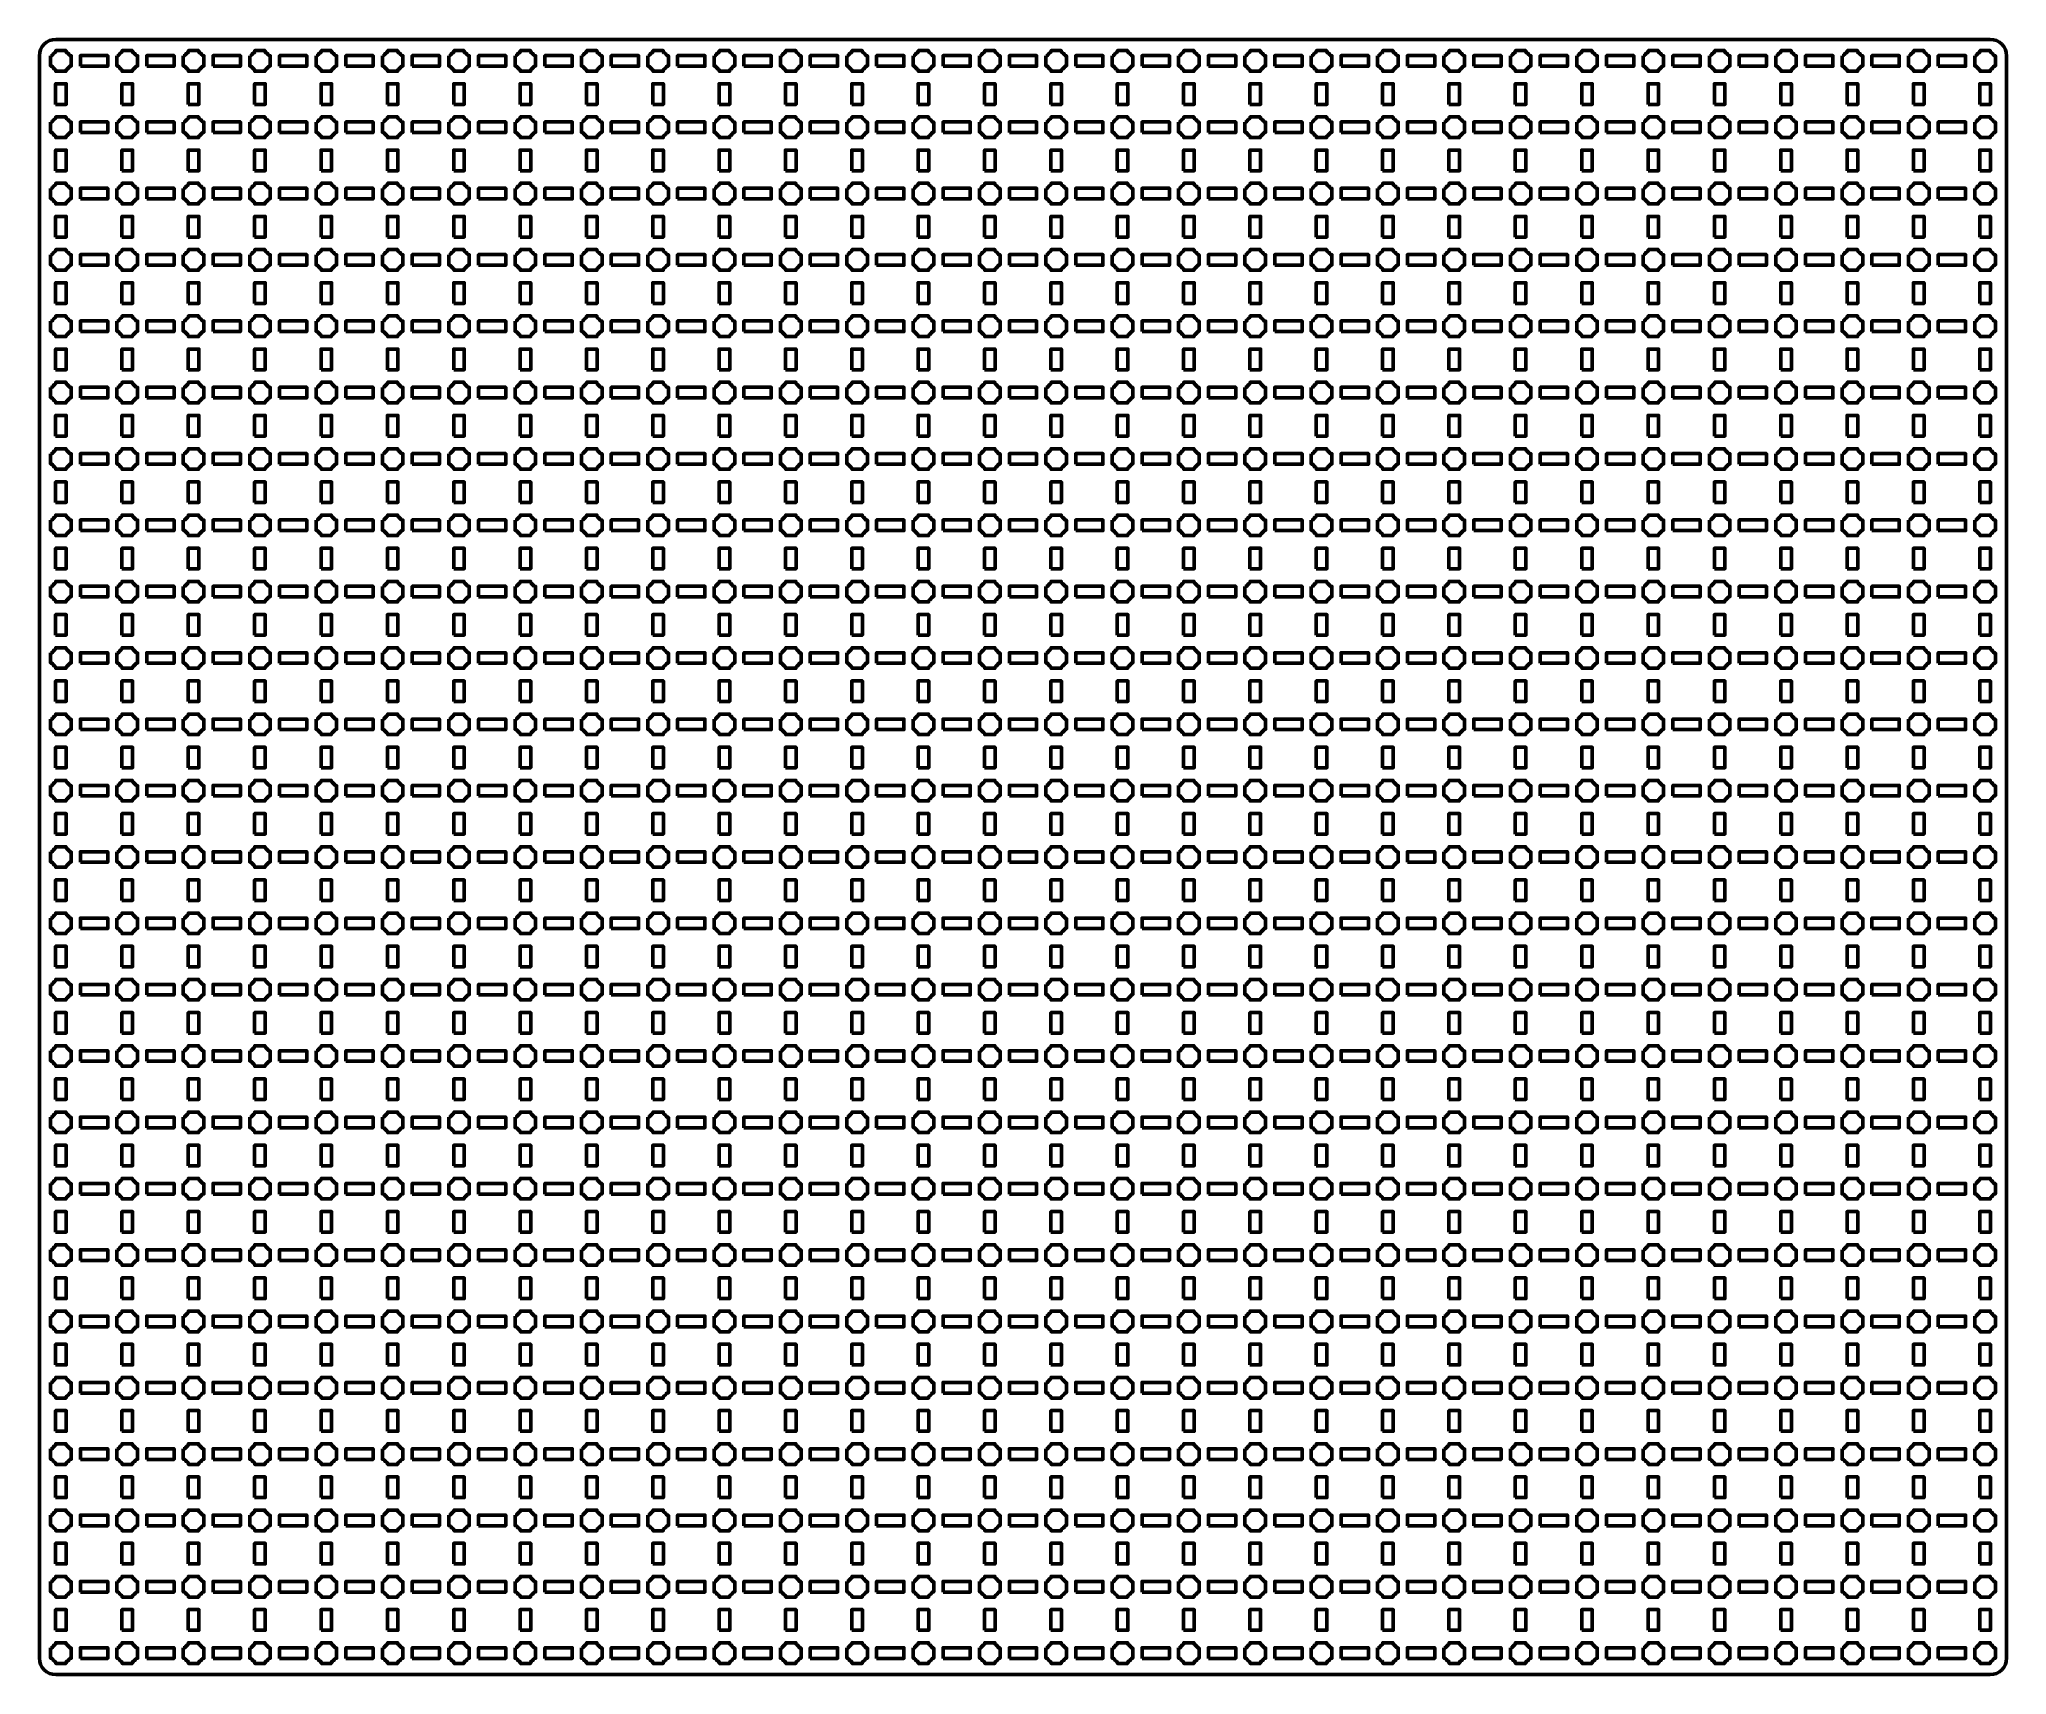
# Model space of a CAD drawing. Header units: centimetres. Extents: x -40.1 to 19.1, y -39.5 to 9.8.
import ezdxf

# ---------------------------------------------------------------- set-up
doc = ezdxf.new("R2010")
doc.units = ezdxf.units.CM
doc.header["$MEASUREMENT"] = 0
doc.layers.add('Layer 1', color=7, linetype='Continuous')

msp = doc.modelspace()

# ---------------------------------------------------------------- linework, layer by layer
at = {"layer": 'Layer 1', "color": 250, "lineweight": 53}
for points in [[(-38.91094, 8.99), (-38.08906, 8.99), (-38.08906, 9.31), (-38.91094, 9.31), (-38.91094, 8.99)], [(-36.91094, 8.99), (-36.08906, 8.99), (-36.08906, 9.31), (-36.91094, 9.31), (-36.91094, 8.99)], [(-34.91094, 8.99), (-34.08906, 8.99), (-34.08906, 9.31), (-34.91094, 9.31), (-34.91094, 8.99)], [(-32.91094, 8.99), (-32.08906, 8.99), (-32.08906, 9.31), (-32.91094, 9.31), (-32.91094, 8.99)], [(-30.91094, 8.99), (-30.08906, 8.99), (-30.08906, 9.31), (-30.91094, 9.31), (-30.91094, 8.99)], [(-28.91094, 8.99), (-28.08906, 8.99), (-28.08906, 9.31), (-28.91094, 9.31), (-28.91094, 8.99)], [(-26.91094, 8.99), (-26.08906, 8.99), (-26.08906, 9.31), (-26.91094, 9.31), (-26.91094, 8.99)], [(-24.91094, 8.99), (-24.08906, 8.99), (-24.08906, 9.31), (-24.91094, 9.31), (-24.91094, 8.99)], [(-22.91094, 8.99), (-22.08906, 8.99), (-22.08906, 9.31), (-22.91094, 9.31), (-22.91094, 8.99)], [(-20.91094, 8.99), (-20.08906, 8.99), (-20.08906, 9.31), (-20.91094, 9.31), (-20.91094, 8.99)], [(-18.91094, 8.99), (-18.08906, 8.99), (-18.08906, 9.31), (-18.91094, 9.31), (-18.91094, 8.99)], [(-16.91094, 8.99), (-16.08906, 8.99), (-16.08906, 9.31), (-16.91094, 9.31), (-16.91094, 8.99)], [(-14.91094, 8.99), (-14.08906, 8.99), (-14.08906, 9.31), (-14.91094, 9.31), (-14.91094, 8.99)], [(-12.91094, 8.99), (-12.08906, 8.99), (-12.08906, 9.31), (-12.91094, 9.31), (-12.91094, 8.99)], [(-10.91094, 8.99), (-10.08906, 8.99), (-10.08906, 9.31), (-10.91094, 9.31), (-10.91094, 8.99)], [(-8.91094, 8.99), (-8.08906, 8.99), (-8.08906, 9.31), (-8.91094, 9.31), (-8.91094, 8.99)], [(-6.91094, 8.99), (-6.08906, 8.99), (-6.08906, 9.31), (-6.91094, 9.31), (-6.91094, 8.99)], [(-4.91094, 8.99), (-4.08906, 8.99), (-4.08906, 9.31), (-4.91094, 9.31), (-4.91094, 8.99)], [(-2.91094, 8.99), (-2.08906, 8.99), (-2.08906, 9.31), (-2.91094, 9.31), (-2.91094, 8.99)], [(-0.91094, 8.99), (-0.08906, 8.99), (-0.08906, 9.31), (-0.91094, 9.31), (-0.91094, 8.99)], [(1.08906, 8.99), (1.91094, 8.99), (1.91094, 9.31), (1.08906, 9.31), (1.08906, 8.99)], [(3.08906, 8.99), (3.91094, 8.99), (3.91094, 9.31), (3.08906, 9.31), (3.08906, 8.99)], [(5.08906, 8.99), (5.91094, 8.99), (5.91094, 9.31), (5.08906, 9.31), (5.08906, 8.99)], [(7.08906, 8.99), (7.91094, 8.99), (7.91094, 9.31), (7.08906, 9.31), (7.08906, 8.99)], [(9.08906, 8.99), (9.91094, 8.99), (9.91094, 9.31), (9.08906, 9.31), (9.08906, 8.99)], [(11.08906, 8.99), (11.91094, 8.99), (11.91094, 9.31), (11.08906, 9.31), (11.08906, 8.99)], [(13.08906, 8.99), (13.91094, 8.99), (13.91094, 9.31), (13.08906, 9.31), (13.08906, 8.99)], [(15.08906, 8.99), (15.91094, 8.99), (15.91094, 9.31), (15.08906, 9.31), (15.08906, 8.99)], [(17.08906, 8.99), (17.91094, 8.99), (17.91094, 9.31), (17.08906, 9.31), (17.08906, 8.99)], [(-39.66, 7.84), (-39.34, 7.84), (-39.34, 8.46), (-39.66, 8.46), (-39.66, 7.84)], [(-37.66, 7.84), (-37.34, 7.84), (-37.34, 8.46), (-37.66, 8.46), (-37.66, 7.84)], [(-35.66, 7.84), (-35.34, 7.84), (-35.34, 8.46), (-35.66, 8.46), (-35.66, 7.84)], [(-33.66, 7.84), (-33.34, 7.84), (-33.34, 8.46), (-33.66, 8.46), (-33.66, 7.84)], [(-31.66, 7.84), (-31.34, 7.84), (-31.34, 8.46), (-31.66, 8.46), (-31.66, 7.84)], [(-29.66, 7.84), (-29.34, 7.84), (-29.34, 8.46), (-29.66, 8.46), (-29.66, 7.84)], [(-27.66, 7.84), (-27.34, 7.84), (-27.34, 8.46), (-27.66, 8.46), (-27.66, 7.84)], [(-25.66, 7.84), (-25.34, 7.84), (-25.34, 8.46), (-25.66, 8.46), (-25.66, 7.84)], [(-23.66, 7.84), (-23.34, 7.84), (-23.34, 8.46), (-23.66, 8.46), (-23.66, 7.84)], [(-21.66, 7.84), (-21.34, 7.84), (-21.34, 8.46), (-21.66, 8.46), (-21.66, 7.84)], [(-19.66, 7.84), (-19.34, 7.84), (-19.34, 8.46), (-19.66, 8.46), (-19.66, 7.84)], [(-17.66, 7.84), (-17.34, 7.84), (-17.34, 8.46), (-17.66, 8.46), (-17.66, 7.84)], [(-15.66, 7.84), (-15.34, 7.84), (-15.34, 8.46), (-15.66, 8.46), (-15.66, 7.84)], [(-13.66, 7.84), (-13.34, 7.84), (-13.34, 8.46), (-13.66, 8.46), (-13.66, 7.84)], [(-11.66, 7.84), (-11.34, 7.84), (-11.34, 8.46), (-11.66, 8.46), (-11.66, 7.84)], [(-9.66, 7.84), (-9.34, 7.84), (-9.34, 8.46), (-9.66, 8.46), (-9.66, 7.84)], [(-7.66, 7.84), (-7.34, 7.84), (-7.34, 8.46), (-7.66, 8.46), (-7.66, 7.84)], [(-5.66, 7.84), (-5.34, 7.84), (-5.34, 8.46), (-5.66, 8.46), (-5.66, 7.84)], [(-3.66, 7.84), (-3.34, 7.84), (-3.34, 8.46), (-3.66, 8.46), (-3.66, 7.84)], [(-1.66, 7.84), (-1.34, 7.84), (-1.34, 8.46), (-1.66, 8.46), (-1.66, 7.84)], [(0.34, 7.84), (0.66, 7.84), (0.66, 8.46), (0.34, 8.46), (0.34, 7.84)], [(2.34, 7.84), (2.66, 7.84), (2.66, 8.46), (2.34, 8.46), (2.34, 7.84)], [(4.34, 7.84), (4.66, 7.84), (4.66, 8.46), (4.34, 8.46), (4.34, 7.84)], [(6.34, 7.84), (6.66, 7.84), (6.66, 8.46), (6.34, 8.46), (6.34, 7.84)], [(8.34, 7.84), (8.66, 7.84), (8.66, 8.46), (8.34, 8.46), (8.34, 7.84)], [(10.34, 7.84), (10.66, 7.84), (10.66, 8.46), (10.34, 8.46), (10.34, 7.84)], [(12.34, 7.84), (12.66, 7.84), (12.66, 8.46), (12.34, 8.46), (12.34, 7.84)], [(14.34, 7.84), (14.66, 7.84), (14.66, 8.46), (14.34, 8.46), (14.34, 7.84)], [(16.34, 7.84), (16.66, 7.84), (16.66, 8.46), (16.34, 8.46), (16.34, 7.84)], [(18.34, 7.84), (18.66, 7.84), (18.66, 8.46), (18.34, 8.46), (18.34, 7.84)], [(-38.91094, 6.99), (-38.08906, 6.99), (-38.08906, 7.31), (-38.91094, 7.31), (-38.91094, 6.99)], [(-36.91094, 6.99), (-36.08906, 6.99), (-36.08906, 7.31), (-36.91094, 7.31), (-36.91094, 6.99)], [(-34.91094, 6.99), (-34.08906, 6.99), (-34.08906, 7.31), (-34.91094, 7.31), (-34.91094, 6.99)], [(-32.91094, 6.99), (-32.08906, 6.99), (-32.08906, 7.31), (-32.91094, 7.31), (-32.91094, 6.99)], [(-30.91094, 6.99), (-30.08906, 6.99), (-30.08906, 7.31), (-30.91094, 7.31), (-30.91094, 6.99)], [(-28.91094, 6.99), (-28.08906, 6.99), (-28.08906, 7.31), (-28.91094, 7.31), (-28.91094, 6.99)], [(-26.91094, 6.99), (-26.08906, 6.99), (-26.08906, 7.31), (-26.91094, 7.31), (-26.91094, 6.99)], [(-24.91094, 6.99), (-24.08906, 6.99), (-24.08906, 7.31), (-24.91094, 7.31), (-24.91094, 6.99)], [(-22.91094, 6.99), (-22.08906, 6.99), (-22.08906, 7.31), (-22.91094, 7.31), (-22.91094, 6.99)], [(-20.91094, 6.99), (-20.08906, 6.99), (-20.08906, 7.31), (-20.91094, 7.31), (-20.91094, 6.99)], [(-18.91094, 6.99), (-18.08906, 6.99), (-18.08906, 7.31), (-18.91094, 7.31), (-18.91094, 6.99)], [(-16.91094, 6.99), (-16.08906, 6.99), (-16.08906, 7.31), (-16.91094, 7.31), (-16.91094, 6.99)], [(-14.91094, 6.99), (-14.08906, 6.99), (-14.08906, 7.31), (-14.91094, 7.31), (-14.91094, 6.99)], [(-12.91094, 6.99), (-12.08906, 6.99), (-12.08906, 7.31), (-12.91094, 7.31), (-12.91094, 6.99)], [(-10.91094, 6.99), (-10.08906, 6.99), (-10.08906, 7.31), (-10.91094, 7.31), (-10.91094, 6.99)], [(-8.91094, 6.99), (-8.08906, 6.99), (-8.08906, 7.31), (-8.91094, 7.31), (-8.91094, 6.99)], [(-6.91094, 6.99), (-6.08906, 6.99), (-6.08906, 7.31), (-6.91094, 7.31), (-6.91094, 6.99)], [(-4.91094, 6.99), (-4.08906, 6.99), (-4.08906, 7.31), (-4.91094, 7.31), (-4.91094, 6.99)], [(-2.91094, 6.99), (-2.08906, 6.99), (-2.08906, 7.31), (-2.91094, 7.31), (-2.91094, 6.99)], [(-0.91094, 6.99), (-0.08906, 6.99), (-0.08906, 7.31), (-0.91094, 7.31), (-0.91094, 6.99)], [(1.08906, 6.99), (1.91094, 6.99), (1.91094, 7.31), (1.08906, 7.31), (1.08906, 6.99)], [(3.08906, 6.99), (3.91094, 6.99), (3.91094, 7.31), (3.08906, 7.31), (3.08906, 6.99)], [(5.08906, 6.99), (5.91094, 6.99), (5.91094, 7.31), (5.08906, 7.31), (5.08906, 6.99)], [(7.08906, 6.99), (7.91094, 6.99), (7.91094, 7.31), (7.08906, 7.31), (7.08906, 6.99)], [(9.08906, 6.99), (9.91094, 6.99), (9.91094, 7.31), (9.08906, 7.31), (9.08906, 6.99)], [(11.08906, 6.99), (11.91094, 6.99), (11.91094, 7.31), (11.08906, 7.31), (11.08906, 6.99)], [(13.08906, 6.99), (13.91094, 6.99), (13.91094, 7.31), (13.08906, 7.31), (13.08906, 6.99)], [(15.08906, 6.99), (15.91094, 6.99), (15.91094, 7.31), (15.08906, 7.31), (15.08906, 6.99)], [(17.08906, 6.99), (17.91094, 6.99), (17.91094, 7.31), (17.08906, 7.31), (17.08906, 6.99)], [(-39.66, 5.84), (-39.34, 5.84), (-39.34, 6.46), (-39.66, 6.46), (-39.66, 5.84)], [(-37.66, 5.84), (-37.34, 5.84), (-37.34, 6.46), (-37.66, 6.46), (-37.66, 5.84)], [(-35.66, 5.84), (-35.34, 5.84), (-35.34, 6.46), (-35.66, 6.46), (-35.66, 5.84)], [(-33.66, 5.84), (-33.34, 5.84), (-33.34, 6.46), (-33.66, 6.46), (-33.66, 5.84)], [(-31.66, 5.84), (-31.34, 5.84), (-31.34, 6.46), (-31.66, 6.46), (-31.66, 5.84)], [(-29.66, 5.84), (-29.34, 5.84), (-29.34, 6.46), (-29.66, 6.46), (-29.66, 5.84)], [(-27.66, 5.84), (-27.34, 5.84), (-27.34, 6.46), (-27.66, 6.46), (-27.66, 5.84)], [(-25.66, 5.84), (-25.34, 5.84), (-25.34, 6.46), (-25.66, 6.46), (-25.66, 5.84)], [(-23.66, 5.84), (-23.34, 5.84), (-23.34, 6.46), (-23.66, 6.46), (-23.66, 5.84)], [(-21.66, 5.84), (-21.34, 5.84), (-21.34, 6.46), (-21.66, 6.46), (-21.66, 5.84)], [(-19.66, 5.84), (-19.34, 5.84), (-19.34, 6.46), (-19.66, 6.46), (-19.66, 5.84)], [(-17.66, 5.84), (-17.34, 5.84), (-17.34, 6.46), (-17.66, 6.46), (-17.66, 5.84)], [(-15.66, 5.84), (-15.34, 5.84), (-15.34, 6.46), (-15.66, 6.46), (-15.66, 5.84)], [(-13.66, 5.84), (-13.34, 5.84), (-13.34, 6.46), (-13.66, 6.46), (-13.66, 5.84)], [(-11.66, 5.84), (-11.34, 5.84), (-11.34, 6.46), (-11.66, 6.46), (-11.66, 5.84)], [(-9.66, 5.84), (-9.34, 5.84), (-9.34, 6.46), (-9.66, 6.46), (-9.66, 5.84)], [(-7.66, 5.84), (-7.34, 5.84), (-7.34, 6.46), (-7.66, 6.46), (-7.66, 5.84)], [(-5.66, 5.84), (-5.34, 5.84), (-5.34, 6.46), (-5.66, 6.46), (-5.66, 5.84)], [(-3.66, 5.84), (-3.34, 5.84), (-3.34, 6.46), (-3.66, 6.46), (-3.66, 5.84)], [(-1.66, 5.84), (-1.34, 5.84), (-1.34, 6.46), (-1.66, 6.46), (-1.66, 5.84)], [(0.34, 5.84), (0.66, 5.84), (0.66, 6.46), (0.34, 6.46), (0.34, 5.84)], [(2.34, 5.84), (2.66, 5.84), (2.66, 6.46), (2.34, 6.46), (2.34, 5.84)], [(4.34, 5.84), (4.66, 5.84), (4.66, 6.46), (4.34, 6.46), (4.34, 5.84)], [(6.34, 5.84), (6.66, 5.84), (6.66, 6.46), (6.34, 6.46), (6.34, 5.84)], [(8.34, 5.84), (8.66, 5.84), (8.66, 6.46), (8.34, 6.46), (8.34, 5.84)], [(10.34, 5.84), (10.66, 5.84), (10.66, 6.46), (10.34, 6.46), (10.34, 5.84)], [(12.34, 5.84), (12.66, 5.84), (12.66, 6.46), (12.34, 6.46), (12.34, 5.84)], [(14.34, 5.84), (14.66, 5.84), (14.66, 6.46), (14.34, 6.46), (14.34, 5.84)], [(16.34, 5.84), (16.66, 5.84), (16.66, 6.46), (16.34, 6.46), (16.34, 5.84)], [(18.34, 5.84), (18.66, 5.84), (18.66, 6.46), (18.34, 6.46), (18.34, 5.84)], [(-38.91094, 4.99), (-38.08906, 4.99), (-38.08906, 5.31), (-38.91094, 5.31), (-38.91094, 4.99)], [(-36.91094, 4.99), (-36.08906, 4.99), (-36.08906, 5.31), (-36.91094, 5.31), (-36.91094, 4.99)], [(-34.91094, 4.99), (-34.08906, 4.99), (-34.08906, 5.31), (-34.91094, 5.31), (-34.91094, 4.99)], [(-32.91094, 4.99), (-32.08906, 4.99), (-32.08906, 5.31), (-32.91094, 5.31), (-32.91094, 4.99)], [(-30.91094, 4.99), (-30.08906, 4.99), (-30.08906, 5.31), (-30.91094, 5.31), (-30.91094, 4.99)], [(-28.91094, 4.99), (-28.08906, 4.99), (-28.08906, 5.31), (-28.91094, 5.31), (-28.91094, 4.99)], [(-26.91094, 4.99), (-26.08906, 4.99), (-26.08906, 5.31), (-26.91094, 5.31), (-26.91094, 4.99)], [(-24.91094, 4.99), (-24.08906, 4.99), (-24.08906, 5.31), (-24.91094, 5.31), (-24.91094, 4.99)], [(-22.91094, 4.99), (-22.08906, 4.99), (-22.08906, 5.31), (-22.91094, 5.31), (-22.91094, 4.99)], [(-20.91094, 4.99), (-20.08906, 4.99), (-20.08906, 5.31), (-20.91094, 5.31), (-20.91094, 4.99)], [(-18.91094, 4.99), (-18.08906, 4.99), (-18.08906, 5.31), (-18.91094, 5.31), (-18.91094, 4.99)], [(-16.91094, 4.99), (-16.08906, 4.99), (-16.08906, 5.31), (-16.91094, 5.31), (-16.91094, 4.99)], [(-14.91094, 4.99), (-14.08906, 4.99), (-14.08906, 5.31), (-14.91094, 5.31), (-14.91094, 4.99)], [(-12.91094, 4.99), (-12.08906, 4.99), (-12.08906, 5.31), (-12.91094, 5.31), (-12.91094, 4.99)], [(-10.91094, 4.99), (-10.08906, 4.99), (-10.08906, 5.31), (-10.91094, 5.31), (-10.91094, 4.99)], [(-8.91094, 4.99), (-8.08906, 4.99), (-8.08906, 5.31), (-8.91094, 5.31), (-8.91094, 4.99)], [(-6.91094, 4.99), (-6.08906, 4.99), (-6.08906, 5.31), (-6.91094, 5.31), (-6.91094, 4.99)], [(-4.91094, 4.99), (-4.08906, 4.99), (-4.08906, 5.31), (-4.91094, 5.31), (-4.91094, 4.99)], [(-2.91094, 4.99), (-2.08906, 4.99), (-2.08906, 5.31), (-2.91094, 5.31), (-2.91094, 4.99)], [(-0.91094, 4.99), (-0.08906, 4.99), (-0.08906, 5.31), (-0.91094, 5.31), (-0.91094, 4.99)], [(1.08906, 4.99), (1.91094, 4.99), (1.91094, 5.31), (1.08906, 5.31), (1.08906, 4.99)], [(3.08906, 4.99), (3.91094, 4.99), (3.91094, 5.31), (3.08906, 5.31), (3.08906, 4.99)], [(5.08906, 4.99), (5.91094, 4.99), (5.91094, 5.31), (5.08906, 5.31), (5.08906, 4.99)], [(7.08906, 4.99), (7.91094, 4.99), (7.91094, 5.31), (7.08906, 5.31), (7.08906, 4.99)], [(9.08906, 4.99), (9.91094, 4.99), (9.91094, 5.31), (9.08906, 5.31), (9.08906, 4.99)], [(11.08906, 4.99), (11.91094, 4.99), (11.91094, 5.31), (11.08906, 5.31), (11.08906, 4.99)], [(13.08906, 4.99), (13.91094, 4.99), (13.91094, 5.31), (13.08906, 5.31), (13.08906, 4.99)], [(15.08906, 4.99), (15.91094, 4.99), (15.91094, 5.31), (15.08906, 5.31), (15.08906, 4.99)], [(17.08906, 4.99), (17.91094, 4.99), (17.91094, 5.31), (17.08906, 5.31), (17.08906, 4.99)], [(-39.66, 3.84), (-39.34, 3.84), (-39.34, 4.46), (-39.66, 4.46), (-39.66, 3.84)], [(-37.66, 3.84), (-37.34, 3.84), (-37.34, 4.46), (-37.66, 4.46), (-37.66, 3.84)], [(-35.66, 3.84), (-35.34, 3.84), (-35.34, 4.46), (-35.66, 4.46), (-35.66, 3.84)], [(-33.66, 3.84), (-33.34, 3.84), (-33.34, 4.46), (-33.66, 4.46), (-33.66, 3.84)], [(-31.66, 3.84), (-31.34, 3.84), (-31.34, 4.46), (-31.66, 4.46), (-31.66, 3.84)], [(-29.66, 3.84), (-29.34, 3.84), (-29.34, 4.46), (-29.66, 4.46), (-29.66, 3.84)], [(-27.66, 3.84), (-27.34, 3.84), (-27.34, 4.46), (-27.66, 4.46), (-27.66, 3.84)], [(-25.66, 3.84), (-25.34, 3.84), (-25.34, 4.46), (-25.66, 4.46), (-25.66, 3.84)], [(-23.66, 3.84), (-23.34, 3.84), (-23.34, 4.46), (-23.66, 4.46), (-23.66, 3.84)], [(-21.66, 3.84), (-21.34, 3.84), (-21.34, 4.46), (-21.66, 4.46), (-21.66, 3.84)], [(-19.66, 3.84), (-19.34, 3.84), (-19.34, 4.46), (-19.66, 4.46), (-19.66, 3.84)], [(-17.66, 3.84), (-17.34, 3.84), (-17.34, 4.46), (-17.66, 4.46), (-17.66, 3.84)], [(-15.66, 3.84), (-15.34, 3.84), (-15.34, 4.46), (-15.66, 4.46), (-15.66, 3.84)], [(-13.66, 3.84), (-13.34, 3.84), (-13.34, 4.46), (-13.66, 4.46), (-13.66, 3.84)], [(-11.66, 3.84), (-11.34, 3.84), (-11.34, 4.46), (-11.66, 4.46), (-11.66, 3.84)], [(-9.66, 3.84), (-9.34, 3.84), (-9.34, 4.46), (-9.66, 4.46), (-9.66, 3.84)], [(-7.66, 3.84), (-7.34, 3.84), (-7.34, 4.46), (-7.66, 4.46), (-7.66, 3.84)], [(-5.66, 3.84), (-5.34, 3.84), (-5.34, 4.46), (-5.66, 4.46), (-5.66, 3.84)], [(-3.66, 3.84), (-3.34, 3.84), (-3.34, 4.46), (-3.66, 4.46), (-3.66, 3.84)], [(-1.66, 3.84), (-1.34, 3.84), (-1.34, 4.46), (-1.66, 4.46), (-1.66, 3.84)], [(0.34, 3.84), (0.66, 3.84), (0.66, 4.46), (0.34, 4.46), (0.34, 3.84)], [(2.34, 3.84), (2.66, 3.84), (2.66, 4.46), (2.34, 4.46), (2.34, 3.84)], [(4.34, 3.84), (4.66, 3.84), (4.66, 4.46), (4.34, 4.46), (4.34, 3.84)], [(6.34, 3.84), (6.66, 3.84), (6.66, 4.46), (6.34, 4.46), (6.34, 3.84)], [(8.34, 3.84), (8.66, 3.84), (8.66, 4.46), (8.34, 4.46), (8.34, 3.84)], [(10.34, 3.84), (10.66, 3.84), (10.66, 4.46), (10.34, 4.46), (10.34, 3.84)], [(12.34, 3.84), (12.66, 3.84), (12.66, 4.46), (12.34, 4.46), (12.34, 3.84)], [(14.34, 3.84), (14.66, 3.84), (14.66, 4.46), (14.34, 4.46), (14.34, 3.84)], [(16.34, 3.84), (16.66, 3.84), (16.66, 4.46), (16.34, 4.46), (16.34, 3.84)], [(18.34, 3.84), (18.66, 3.84), (18.66, 4.46), (18.34, 4.46), (18.34, 3.84)], [(-38.91094, 2.99), (-38.08906, 2.99), (-38.08906, 3.31), (-38.91094, 3.31), (-38.91094, 2.99)], [(-36.91094, 2.99), (-36.08906, 2.99), (-36.08906, 3.31), (-36.91094, 3.31), (-36.91094, 2.99)], [(-34.91094, 2.99), (-34.08906, 2.99), (-34.08906, 3.31), (-34.91094, 3.31), (-34.91094, 2.99)], [(-32.91094, 2.99), (-32.08906, 2.99), (-32.08906, 3.31), (-32.91094, 3.31), (-32.91094, 2.99)], [(-30.91094, 2.99), (-30.08906, 2.99), (-30.08906, 3.31), (-30.91094, 3.31), (-30.91094, 2.99)], [(-28.91094, 2.99), (-28.08906, 2.99), (-28.08906, 3.31), (-28.91094, 3.31), (-28.91094, 2.99)], [(-26.91094, 2.99), (-26.08906, 2.99), (-26.08906, 3.31), (-26.91094, 3.31), (-26.91094, 2.99)], [(-24.91094, 2.99), (-24.08906, 2.99), (-24.08906, 3.31), (-24.91094, 3.31), (-24.91094, 2.99)], [(-22.91094, 2.99), (-22.08906, 2.99), (-22.08906, 3.31), (-22.91094, 3.31), (-22.91094, 2.99)], [(-20.91094, 2.99), (-20.08906, 2.99), (-20.08906, 3.31), (-20.91094, 3.31), (-20.91094, 2.99)], [(-18.91094, 2.99), (-18.08906, 2.99), (-18.08906, 3.31), (-18.91094, 3.31), (-18.91094, 2.99)], [(-16.91094, 2.99), (-16.08906, 2.99), (-16.08906, 3.31), (-16.91094, 3.31), (-16.91094, 2.99)], [(-14.91094, 2.99), (-14.08906, 2.99), (-14.08906, 3.31), (-14.91094, 3.31), (-14.91094, 2.99)], [(-12.91094, 2.99), (-12.08906, 2.99), (-12.08906, 3.31), (-12.91094, 3.31), (-12.91094, 2.99)], [(-10.91094, 2.99), (-10.08906, 2.99), (-10.08906, 3.31), (-10.91094, 3.31), (-10.91094, 2.99)], [(-8.91094, 2.99), (-8.08906, 2.99), (-8.08906, 3.31), (-8.91094, 3.31), (-8.91094, 2.99)], [(-6.91094, 2.99), (-6.08906, 2.99), (-6.08906, 3.31), (-6.91094, 3.31), (-6.91094, 2.99)], [(-4.91094, 2.99), (-4.08906, 2.99), (-4.08906, 3.31), (-4.91094, 3.31), (-4.91094, 2.99)], [(-2.91094, 2.99), (-2.08906, 2.99), (-2.08906, 3.31), (-2.91094, 3.31), (-2.91094, 2.99)], [(-0.91094, 2.99), (-0.08906, 2.99), (-0.08906, 3.31), (-0.91094, 3.31), (-0.91094, 2.99)], [(1.08906, 2.99), (1.91094, 2.99), (1.91094, 3.31), (1.08906, 3.31), (1.08906, 2.99)], [(3.08906, 2.99), (3.91094, 2.99), (3.91094, 3.31), (3.08906, 3.31), (3.08906, 2.99)], [(5.08906, 2.99), (5.91094, 2.99), (5.91094, 3.31), (5.08906, 3.31), (5.08906, 2.99)], [(7.08906, 2.99), (7.91094, 2.99), (7.91094, 3.31), (7.08906, 3.31), (7.08906, 2.99)], [(9.08906, 2.99), (9.91094, 2.99), (9.91094, 3.31), (9.08906, 3.31), (9.08906, 2.99)], [(11.08906, 2.99), (11.91094, 2.99), (11.91094, 3.31), (11.08906, 3.31), (11.08906, 2.99)], [(13.08906, 2.99), (13.91094, 2.99), (13.91094, 3.31), (13.08906, 3.31), (13.08906, 2.99)], [(15.08906, 2.99), (15.91094, 2.99), (15.91094, 3.31), (15.08906, 3.31), (15.08906, 2.99)], [(17.08906, 2.99), (17.91094, 2.99), (17.91094, 3.31), (17.08906, 3.31), (17.08906, 2.99)], [(-39.66, 1.84), (-39.34, 1.84), (-39.34, 2.46), (-39.66, 2.46), (-39.66, 1.84)], [(-37.66, 1.84), (-37.34, 1.84), (-37.34, 2.46), (-37.66, 2.46), (-37.66, 1.84)], [(-35.66, 1.84), (-35.34, 1.84), (-35.34, 2.46), (-35.66, 2.46), (-35.66, 1.84)], [(-33.66, 1.84), (-33.34, 1.84), (-33.34, 2.46), (-33.66, 2.46), (-33.66, 1.84)], [(-31.66, 1.84), (-31.34, 1.84), (-31.34, 2.46), (-31.66, 2.46), (-31.66, 1.84)], [(-29.66, 1.84), (-29.34, 1.84), (-29.34, 2.46), (-29.66, 2.46), (-29.66, 1.84)], [(-27.66, 1.84), (-27.34, 1.84), (-27.34, 2.46), (-27.66, 2.46), (-27.66, 1.84)], [(-25.66, 1.84), (-25.34, 1.84), (-25.34, 2.46), (-25.66, 2.46), (-25.66, 1.84)], [(-23.66, 1.84), (-23.34, 1.84), (-23.34, 2.46), (-23.66, 2.46), (-23.66, 1.84)], [(-21.66, 1.84), (-21.34, 1.84), (-21.34, 2.46), (-21.66, 2.46), (-21.66, 1.84)], [(-19.66, 1.84), (-19.34, 1.84), (-19.34, 2.46), (-19.66, 2.46), (-19.66, 1.84)], [(-17.66, 1.84), (-17.34, 1.84), (-17.34, 2.46), (-17.66, 2.46), (-17.66, 1.84)], [(-15.66, 1.84), (-15.34, 1.84), (-15.34, 2.46), (-15.66, 2.46), (-15.66, 1.84)], [(-13.66, 1.84), (-13.34, 1.84), (-13.34, 2.46), (-13.66, 2.46), (-13.66, 1.84)], [(-11.66, 1.84), (-11.34, 1.84), (-11.34, 2.46), (-11.66, 2.46), (-11.66, 1.84)], [(-9.66, 1.84), (-9.34, 1.84), (-9.34, 2.46), (-9.66, 2.46), (-9.66, 1.84)], [(-7.66, 1.84), (-7.34, 1.84), (-7.34, 2.46), (-7.66, 2.46), (-7.66, 1.84)], [(-5.66, 1.84), (-5.34, 1.84), (-5.34, 2.46), (-5.66, 2.46), (-5.66, 1.84)], [(-3.66, 1.84), (-3.34, 1.84), (-3.34, 2.46), (-3.66, 2.46), (-3.66, 1.84)], [(-1.66, 1.84), (-1.34, 1.84), (-1.34, 2.46), (-1.66, 2.46), (-1.66, 1.84)], [(0.34, 1.84), (0.66, 1.84), (0.66, 2.46), (0.34, 2.46), (0.34, 1.84)], [(2.34, 1.84), (2.66, 1.84), (2.66, 2.46), (2.34, 2.46), (2.34, 1.84)], [(4.34, 1.84), (4.66, 1.84), (4.66, 2.46), (4.34, 2.46), (4.34, 1.84)], [(6.34, 1.84), (6.66, 1.84), (6.66, 2.46), (6.34, 2.46), (6.34, 1.84)], [(8.34, 1.84), (8.66, 1.84), (8.66, 2.46), (8.34, 2.46), (8.34, 1.84)], [(10.34, 1.84), (10.66, 1.84), (10.66, 2.46), (10.34, 2.46), (10.34, 1.84)], [(12.34, 1.84), (12.66, 1.84), (12.66, 2.46), (12.34, 2.46), (12.34, 1.84)], [(14.34, 1.84), (14.66, 1.84), (14.66, 2.46), (14.34, 2.46), (14.34, 1.84)], [(16.34, 1.84), (16.66, 1.84), (16.66, 2.46), (16.34, 2.46), (16.34, 1.84)], [(18.34, 1.84), (18.66, 1.84), (18.66, 2.46), (18.34, 2.46), (18.34, 1.84)], [(-38.91094, 0.99), (-38.08906, 0.99), (-38.08906, 1.31), (-38.91094, 1.31), (-38.91094, 0.99)], [(-36.91094, 0.99), (-36.08906, 0.99), (-36.08906, 1.31), (-36.91094, 1.31), (-36.91094, 0.99)], [(-34.91094, 0.99), (-34.08906, 0.99), (-34.08906, 1.31), (-34.91094, 1.31), (-34.91094, 0.99)], [(-32.91094, 0.99), (-32.08906, 0.99), (-32.08906, 1.31), (-32.91094, 1.31), (-32.91094, 0.99)], [(-30.91094, 0.99), (-30.08906, 0.99), (-30.08906, 1.31), (-30.91094, 1.31), (-30.91094, 0.99)], [(-28.91094, 0.99), (-28.08906, 0.99), (-28.08906, 1.31), (-28.91094, 1.31), (-28.91094, 0.99)], [(-26.91094, 0.99), (-26.08906, 0.99), (-26.08906, 1.31), (-26.91094, 1.31), (-26.91094, 0.99)], [(-24.91094, 0.99), (-24.08906, 0.99), (-24.08906, 1.31), (-24.91094, 1.31), (-24.91094, 0.99)], [(-22.91094, 0.99), (-22.08906, 0.99), (-22.08906, 1.31), (-22.91094, 1.31), (-22.91094, 0.99)], [(-20.91094, 0.99), (-20.08906, 0.99), (-20.08906, 1.31), (-20.91094, 1.31), (-20.91094, 0.99)], [(-18.91094, 0.99), (-18.08906, 0.99), (-18.08906, 1.31), (-18.91094, 1.31), (-18.91094, 0.99)], [(-16.91094, 0.99), (-16.08906, 0.99), (-16.08906, 1.31), (-16.91094, 1.31), (-16.91094, 0.99)], [(-14.91094, 0.99), (-14.08906, 0.99), (-14.08906, 1.31), (-14.91094, 1.31), (-14.91094, 0.99)], [(-12.91094, 0.99), (-12.08906, 0.99), (-12.08906, 1.31), (-12.91094, 1.31), (-12.91094, 0.99)], [(-10.91094, 0.99), (-10.08906, 0.99), (-10.08906, 1.31), (-10.91094, 1.31), (-10.91094, 0.99)], [(-8.91094, 0.99), (-8.08906, 0.99), (-8.08906, 1.31), (-8.91094, 1.31), (-8.91094, 0.99)], [(-6.91094, 0.99), (-6.08906, 0.99), (-6.08906, 1.31), (-6.91094, 1.31), (-6.91094, 0.99)], [(-4.91094, 0.99), (-4.08906, 0.99), (-4.08906, 1.31), (-4.91094, 1.31), (-4.91094, 0.99)], [(-2.91094, 0.99), (-2.08906, 0.99), (-2.08906, 1.31), (-2.91094, 1.31), (-2.91094, 0.99)], [(-0.91094, 0.99), (-0.08906, 0.99), (-0.08906, 1.31), (-0.91094, 1.31), (-0.91094, 0.99)], [(1.08906, 0.99), (1.91094, 0.99), (1.91094, 1.31), (1.08906, 1.31), (1.08906, 0.99)], [(3.08906, 0.99), (3.91094, 0.99), (3.91094, 1.31), (3.08906, 1.31), (3.08906, 0.99)], [(5.08906, 0.99), (5.91094, 0.99), (5.91094, 1.31), (5.08906, 1.31), (5.08906, 0.99)], [(7.08906, 0.99), (7.91094, 0.99), (7.91094, 1.31), (7.08906, 1.31), (7.08906, 0.99)], [(9.08906, 0.99), (9.91094, 0.99), (9.91094, 1.31), (9.08906, 1.31), (9.08906, 0.99)], [(11.08906, 0.99), (11.91094, 0.99), (11.91094, 1.31), (11.08906, 1.31), (11.08906, 0.99)], [(13.08906, 0.99), (13.91094, 0.99), (13.91094, 1.31), (13.08906, 1.31), (13.08906, 0.99)], [(15.08906, 0.99), (15.91094, 0.99), (15.91094, 1.31), (15.08906, 1.31), (15.08906, 0.99)], [(17.08906, 0.99), (17.91094, 0.99), (17.91094, 1.31), (17.08906, 1.31), (17.08906, 0.99)], [(-39.66, -0.16), (-39.34, -0.16), (-39.34, 0.46), (-39.66, 0.46), (-39.66, -0.16)], [(-37.66, -0.16), (-37.34, -0.16), (-37.34, 0.46), (-37.66, 0.46), (-37.66, -0.16)], [(-35.66, -0.16), (-35.34, -0.16), (-35.34, 0.46), (-35.66, 0.46), (-35.66, -0.16)], [(-33.66, -0.16), (-33.34, -0.16), (-33.34, 0.46), (-33.66, 0.46), (-33.66, -0.16)], [(-31.66, -0.16), (-31.34, -0.16), (-31.34, 0.46), (-31.66, 0.46), (-31.66, -0.16)], [(-29.66, -0.16), (-29.34, -0.16), (-29.34, 0.46), (-29.66, 0.46), (-29.66, -0.16)], [(-27.66, -0.16), (-27.34, -0.16), (-27.34, 0.46), (-27.66, 0.46), (-27.66, -0.16)], [(-25.66, -0.16), (-25.34, -0.16), (-25.34, 0.46), (-25.66, 0.46), (-25.66, -0.16)], [(-23.66, -0.16), (-23.34, -0.16), (-23.34, 0.46), (-23.66, 0.46), (-23.66, -0.16)], [(-21.66, -0.16), (-21.34, -0.16), (-21.34, 0.46), (-21.66, 0.46), (-21.66, -0.16)], [(-19.66, -0.16), (-19.34, -0.16), (-19.34, 0.46), (-19.66, 0.46), (-19.66, -0.16)], [(-17.66, -0.16), (-17.34, -0.16), (-17.34, 0.46), (-17.66, 0.46), (-17.66, -0.16)], [(-15.66, -0.16), (-15.34, -0.16), (-15.34, 0.46), (-15.66, 0.46), (-15.66, -0.16)], [(-13.66, -0.16), (-13.34, -0.16), (-13.34, 0.46), (-13.66, 0.46), (-13.66, -0.16)], [(-11.66, -0.16), (-11.34, -0.16), (-11.34, 0.46), (-11.66, 0.46), (-11.66, -0.16)], [(-9.66, -0.16), (-9.34, -0.16), (-9.34, 0.46), (-9.66, 0.46), (-9.66, -0.16)], [(-7.66, -0.16), (-7.34, -0.16), (-7.34, 0.46), (-7.66, 0.46), (-7.66, -0.16)], [(-5.66, -0.16), (-5.34, -0.16), (-5.34, 0.46), (-5.66, 0.46), (-5.66, -0.16)], [(-3.66, -0.16), (-3.34, -0.16), (-3.34, 0.46), (-3.66, 0.46), (-3.66, -0.16)], [(-1.66, -0.16), (-1.34, -0.16), (-1.34, 0.46), (-1.66, 0.46), (-1.66, -0.16)], [(0.34, -0.16), (0.66, -0.16), (0.66, 0.46), (0.34, 0.46), (0.34, -0.16)], [(2.34, -0.16), (2.66, -0.16), (2.66, 0.46), (2.34, 0.46), (2.34, -0.16)], [(4.34, -0.16), (4.66, -0.16), (4.66, 0.46), (4.34, 0.46), (4.34, -0.16)], [(6.34, -0.16), (6.66, -0.16), (6.66, 0.46), (6.34, 0.46), (6.34, -0.16)], [(8.34, -0.16), (8.66, -0.16), (8.66, 0.46), (8.34, 0.46), (8.34, -0.16)], [(10.34, -0.16), (10.66, -0.16), (10.66, 0.46), (10.34, 0.46), (10.34, -0.16)], [(12.34, -0.16), (12.66, -0.16), (12.66, 0.46), (12.34, 0.46), (12.34, -0.16)], [(14.34, -0.16), (14.66, -0.16), (14.66, 0.46), (14.34, 0.46), (14.34, -0.16)], [(16.34, -0.16), (16.66, -0.16), (16.66, 0.46), (16.34, 0.46), (16.34, -0.16)], [(18.34, -0.16), (18.66, -0.16), (18.66, 0.46), (18.34, 0.46), (18.34, -0.16)], [(-38.91094, -1.01), (-38.08906, -1.01), (-38.08906, -0.69), (-38.91094, -0.69), (-38.91094, -1.01)], [(-36.91094, -1.01), (-36.08906, -1.01), (-36.08906, -0.69), (-36.91094, -0.69), (-36.91094, -1.01)], [(-34.91094, -1.01), (-34.08906, -1.01), (-34.08906, -0.69), (-34.91094, -0.69), (-34.91094, -1.01)], [(-32.91094, -1.01), (-32.08906, -1.01), (-32.08906, -0.69), (-32.91094, -0.69), (-32.91094, -1.01)], [(-30.91094, -1.01), (-30.08906, -1.01), (-30.08906, -0.69), (-30.91094, -0.69), (-30.91094, -1.01)], [(-28.91094, -1.01), (-28.08906, -1.01), (-28.08906, -0.69), (-28.91094, -0.69), (-28.91094, -1.01)], [(-26.91094, -1.01), (-26.08906, -1.01), (-26.08906, -0.69), (-26.91094, -0.69), (-26.91094, -1.01)], [(-24.91094, -1.01), (-24.08906, -1.01), (-24.08906, -0.69), (-24.91094, -0.69), (-24.91094, -1.01)], [(-22.91094, -1.01), (-22.08906, -1.01), (-22.08906, -0.69), (-22.91094, -0.69), (-22.91094, -1.01)], [(-20.91094, -1.01), (-20.08906, -1.01), (-20.08906, -0.69), (-20.91094, -0.69), (-20.91094, -1.01)], [(-18.91094, -1.01), (-18.08906, -1.01), (-18.08906, -0.69), (-18.91094, -0.69), (-18.91094, -1.01)], [(-16.91094, -1.01), (-16.08906, -1.01), (-16.08906, -0.69), (-16.91094, -0.69), (-16.91094, -1.01)], [(-14.91094, -1.01), (-14.08906, -1.01), (-14.08906, -0.69), (-14.91094, -0.69), (-14.91094, -1.01)], [(-12.91094, -1.01), (-12.08906, -1.01), (-12.08906, -0.69), (-12.91094, -0.69), (-12.91094, -1.01)], [(-10.91094, -1.01), (-10.08906, -1.01), (-10.08906, -0.69), (-10.91094, -0.69), (-10.91094, -1.01)], [(-8.91094, -1.01), (-8.08906, -1.01), (-8.08906, -0.69), (-8.91094, -0.69), (-8.91094, -1.01)], [(-6.91094, -1.01), (-6.08906, -1.01), (-6.08906, -0.69), (-6.91094, -0.69), (-6.91094, -1.01)], [(-4.91094, -1.01), (-4.08906, -1.01), (-4.08906, -0.69), (-4.91094, -0.69), (-4.91094, -1.01)], [(-2.91094, -1.01), (-2.08906, -1.01), (-2.08906, -0.69), (-2.91094, -0.69), (-2.91094, -1.01)], [(-0.91094, -1.01), (-0.08906, -1.01), (-0.08906, -0.69), (-0.91094, -0.69), (-0.91094, -1.01)], [(1.08906, -1.01), (1.91094, -1.01), (1.91094, -0.69), (1.08906, -0.69), (1.08906, -1.01)], [(3.08906, -1.01), (3.91094, -1.01), (3.91094, -0.69), (3.08906, -0.69), (3.08906, -1.01)], [(5.08906, -1.01), (5.91094, -1.01), (5.91094, -0.69), (5.08906, -0.69), (5.08906, -1.01)], [(7.08906, -1.01), (7.91094, -1.01), (7.91094, -0.69), (7.08906, -0.69), (7.08906, -1.01)], [(9.08906, -1.01), (9.91094, -1.01), (9.91094, -0.69), (9.08906, -0.69), (9.08906, -1.01)], [(11.08906, -1.01), (11.91094, -1.01), (11.91094, -0.69), (11.08906, -0.69), (11.08906, -1.01)], [(13.08906, -1.01), (13.91094, -1.01), (13.91094, -0.69), (13.08906, -0.69), (13.08906, -1.01)], [(15.08906, -1.01), (15.91094, -1.01), (15.91094, -0.69), (15.08906, -0.69), (15.08906, -1.01)], [(17.08906, -1.01), (17.91094, -1.01), (17.91094, -0.69), (17.08906, -0.69), (17.08906, -1.01)], [(-39.66, -2.16), (-39.34, -2.16), (-39.34, -1.54), (-39.66, -1.54), (-39.66, -2.16)], [(-37.66, -2.16), (-37.34, -2.16), (-37.34, -1.54), (-37.66, -1.54), (-37.66, -2.16)], [(-35.66, -2.16), (-35.34, -2.16), (-35.34, -1.54), (-35.66, -1.54), (-35.66, -2.16)], [(-33.66, -2.16), (-33.34, -2.16), (-33.34, -1.54), (-33.66, -1.54), (-33.66, -2.16)], [(-31.66, -2.16), (-31.34, -2.16), (-31.34, -1.54), (-31.66, -1.54), (-31.66, -2.16)], [(-29.66, -2.16), (-29.34, -2.16), (-29.34, -1.54), (-29.66, -1.54), (-29.66, -2.16)], [(-27.66, -2.16), (-27.34, -2.16), (-27.34, -1.54), (-27.66, -1.54), (-27.66, -2.16)], [(-25.66, -2.16), (-25.34, -2.16), (-25.34, -1.54), (-25.66, -1.54), (-25.66, -2.16)], [(-23.66, -2.16), (-23.34, -2.16), (-23.34, -1.54), (-23.66, -1.54), (-23.66, -2.16)], [(-21.66, -2.16), (-21.34, -2.16), (-21.34, -1.54), (-21.66, -1.54), (-21.66, -2.16)], [(-19.66, -2.16), (-19.34, -2.16), (-19.34, -1.54), (-19.66, -1.54), (-19.66, -2.16)], [(-17.66, -2.16), (-17.34, -2.16), (-17.34, -1.54), (-17.66, -1.54), (-17.66, -2.16)], [(-15.66, -2.16), (-15.34, -2.16), (-15.34, -1.54), (-15.66, -1.54), (-15.66, -2.16)], [(-13.66, -2.16), (-13.34, -2.16), (-13.34, -1.54), (-13.66, -1.54), (-13.66, -2.16)], [(-11.66, -2.16), (-11.34, -2.16), (-11.34, -1.54), (-11.66, -1.54), (-11.66, -2.16)], [(-9.66, -2.16), (-9.34, -2.16), (-9.34, -1.54), (-9.66, -1.54), (-9.66, -2.16)], [(-7.66, -2.16), (-7.34, -2.16), (-7.34, -1.54), (-7.66, -1.54), (-7.66, -2.16)], [(-5.66, -2.16), (-5.34, -2.16), (-5.34, -1.54), (-5.66, -1.54), (-5.66, -2.16)], [(-3.66, -2.16), (-3.34, -2.16), (-3.34, -1.54), (-3.66, -1.54), (-3.66, -2.16)], [(-1.66, -2.16), (-1.34, -2.16), (-1.34, -1.54), (-1.66, -1.54), (-1.66, -2.16)], [(0.34, -2.16), (0.66, -2.16), (0.66, -1.54), (0.34, -1.54), (0.34, -2.16)], [(2.34, -2.16), (2.66, -2.16), (2.66, -1.54), (2.34, -1.54), (2.34, -2.16)], [(4.34, -2.16), (4.66, -2.16), (4.66, -1.54), (4.34, -1.54), (4.34, -2.16)], [(6.34, -2.16), (6.66, -2.16), (6.66, -1.54), (6.34, -1.54), (6.34, -2.16)], [(8.34, -2.16), (8.66, -2.16), (8.66, -1.54), (8.34, -1.54), (8.34, -2.16)], [(10.34, -2.16), (10.66, -2.16), (10.66, -1.54), (10.34, -1.54), (10.34, -2.16)], [(12.34, -2.16), (12.66, -2.16), (12.66, -1.54), (12.34, -1.54), (12.34, -2.16)], [(14.34, -2.16), (14.66, -2.16), (14.66, -1.54), (14.34, -1.54), (14.34, -2.16)], [(16.34, -2.16), (16.66, -2.16), (16.66, -1.54), (16.34, -1.54), (16.34, -2.16)], [(18.34, -2.16), (18.66, -2.16), (18.66, -1.54), (18.34, -1.54), (18.34, -2.16)], [(-38.91094, -3.01), (-38.08906, -3.01), (-38.08906, -2.69), (-38.91094, -2.69), (-38.91094, -3.01)], [(-36.91094, -3.01), (-36.08906, -3.01), (-36.08906, -2.69), (-36.91094, -2.69), (-36.91094, -3.01)], [(-34.91094, -3.01), (-34.08906, -3.01), (-34.08906, -2.69), (-34.91094, -2.69), (-34.91094, -3.01)], [(-32.91094, -3.01), (-32.08906, -3.01), (-32.08906, -2.69), (-32.91094, -2.69), (-32.91094, -3.01)], [(-30.91094, -3.01), (-30.08906, -3.01), (-30.08906, -2.69), (-30.91094, -2.69), (-30.91094, -3.01)], [(-28.91094, -3.01), (-28.08906, -3.01), (-28.08906, -2.69), (-28.91094, -2.69), (-28.91094, -3.01)], [(-26.91094, -3.01), (-26.08906, -3.01), (-26.08906, -2.69), (-26.91094, -2.69), (-26.91094, -3.01)], [(-24.91094, -3.01), (-24.08906, -3.01), (-24.08906, -2.69), (-24.91094, -2.69), (-24.91094, -3.01)], [(-22.91094, -3.01), (-22.08906, -3.01), (-22.08906, -2.69), (-22.91094, -2.69), (-22.91094, -3.01)], [(-20.91094, -3.01), (-20.08906, -3.01), (-20.08906, -2.69), (-20.91094, -2.69), (-20.91094, -3.01)], [(-18.91094, -3.01), (-18.08906, -3.01), (-18.08906, -2.69), (-18.91094, -2.69), (-18.91094, -3.01)], [(-16.91094, -3.01), (-16.08906, -3.01), (-16.08906, -2.69), (-16.91094, -2.69), (-16.91094, -3.01)], [(-14.91094, -3.01), (-14.08906, -3.01), (-14.08906, -2.69), (-14.91094, -2.69), (-14.91094, -3.01)], [(-12.91094, -3.01), (-12.08906, -3.01), (-12.08906, -2.69), (-12.91094, -2.69), (-12.91094, -3.01)], [(-10.91094, -3.01), (-10.08906, -3.01), (-10.08906, -2.69), (-10.91094, -2.69), (-10.91094, -3.01)], [(-8.91094, -3.01), (-8.08906, -3.01), (-8.08906, -2.69), (-8.91094, -2.69), (-8.91094, -3.01)], [(-6.91094, -3.01), (-6.08906, -3.01), (-6.08906, -2.69), (-6.91094, -2.69), (-6.91094, -3.01)], [(-4.91094, -3.01), (-4.08906, -3.01), (-4.08906, -2.69), (-4.91094, -2.69), (-4.91094, -3.01)], [(-2.91094, -3.01), (-2.08906, -3.01), (-2.08906, -2.69), (-2.91094, -2.69), (-2.91094, -3.01)], [(-0.91094, -3.01), (-0.08906, -3.01), (-0.08906, -2.69), (-0.91094, -2.69), (-0.91094, -3.01)], [(1.08906, -3.01), (1.91094, -3.01), (1.91094, -2.69), (1.08906, -2.69), (1.08906, -3.01)], [(3.08906, -3.01), (3.91094, -3.01), (3.91094, -2.69), (3.08906, -2.69), (3.08906, -3.01)], [(5.08906, -3.01), (5.91094, -3.01), (5.91094, -2.69), (5.08906, -2.69), (5.08906, -3.01)], [(7.08906, -3.01), (7.91094, -3.01), (7.91094, -2.69), (7.08906, -2.69), (7.08906, -3.01)], [(9.08906, -3.01), (9.91094, -3.01), (9.91094, -2.69), (9.08906, -2.69), (9.08906, -3.01)], [(11.08906, -3.01), (11.91094, -3.01), (11.91094, -2.69), (11.08906, -2.69), (11.08906, -3.01)], [(13.08906, -3.01), (13.91094, -3.01), (13.91094, -2.69), (13.08906, -2.69), (13.08906, -3.01)], [(15.08906, -3.01), (15.91094, -3.01), (15.91094, -2.69), (15.08906, -2.69), (15.08906, -3.01)], [(17.08906, -3.01), (17.91094, -3.01), (17.91094, -2.69), (17.08906, -2.69), (17.08906, -3.01)], [(-39.66, -4.16), (-39.34, -4.16), (-39.34, -3.54), (-39.66, -3.54), (-39.66, -4.16)], [(-37.66, -4.16), (-37.34, -4.16), (-37.34, -3.54), (-37.66, -3.54), (-37.66, -4.16)], [(-35.66, -4.16), (-35.34, -4.16), (-35.34, -3.54), (-35.66, -3.54), (-35.66, -4.16)], [(-33.66, -4.16), (-33.34, -4.16), (-33.34, -3.54), (-33.66, -3.54), (-33.66, -4.16)], [(-31.66, -4.16), (-31.34, -4.16), (-31.34, -3.54), (-31.66, -3.54), (-31.66, -4.16)], [(-29.66, -4.16), (-29.34, -4.16), (-29.34, -3.54), (-29.66, -3.54), (-29.66, -4.16)], [(-27.66, -4.16), (-27.34, -4.16), (-27.34, -3.54), (-27.66, -3.54), (-27.66, -4.16)], [(-25.66, -4.16), (-25.34, -4.16), (-25.34, -3.54), (-25.66, -3.54), (-25.66, -4.16)], [(-23.66, -4.16), (-23.34, -4.16), (-23.34, -3.54), (-23.66, -3.54), (-23.66, -4.16)], [(-21.66, -4.16), (-21.34, -4.16), (-21.34, -3.54), (-21.66, -3.54), (-21.66, -4.16)], [(-19.66, -4.16), (-19.34, -4.16), (-19.34, -3.54), (-19.66, -3.54), (-19.66, -4.16)], [(-17.66, -4.16), (-17.34, -4.16), (-17.34, -3.54), (-17.66, -3.54), (-17.66, -4.16)], [(-15.66, -4.16), (-15.34, -4.16), (-15.34, -3.54), (-15.66, -3.54), (-15.66, -4.16)], [(-13.66, -4.16), (-13.34, -4.16), (-13.34, -3.54), (-13.66, -3.54), (-13.66, -4.16)], [(-11.66, -4.16), (-11.34, -4.16), (-11.34, -3.54), (-11.66, -3.54), (-11.66, -4.16)], [(-9.66, -4.16), (-9.34, -4.16), (-9.34, -3.54), (-9.66, -3.54), (-9.66, -4.16)], [(-7.66, -4.16), (-7.34, -4.16), (-7.34, -3.54), (-7.66, -3.54), (-7.66, -4.16)], [(-5.66, -4.16), (-5.34, -4.16), (-5.34, -3.54), (-5.66, -3.54), (-5.66, -4.16)], [(-3.66, -4.16), (-3.34, -4.16), (-3.34, -3.54), (-3.66, -3.54), (-3.66, -4.16)], [(-1.66, -4.16), (-1.34, -4.16), (-1.34, -3.54), (-1.66, -3.54), (-1.66, -4.16)], [(0.34, -4.16), (0.66, -4.16), (0.66, -3.54), (0.34, -3.54), (0.34, -4.16)], [(2.34, -4.16), (2.66, -4.16), (2.66, -3.54), (2.34, -3.54), (2.34, -4.16)], [(4.34, -4.16), (4.66, -4.16), (4.66, -3.54), (4.34, -3.54), (4.34, -4.16)], [(6.34, -4.16), (6.66, -4.16), (6.66, -3.54), (6.34, -3.54), (6.34, -4.16)], [(8.34, -4.16), (8.66, -4.16), (8.66, -3.54), (8.34, -3.54), (8.34, -4.16)], [(10.34, -4.16), (10.66, -4.16), (10.66, -3.54), (10.34, -3.54), (10.34, -4.16)], [(12.34, -4.16), (12.66, -4.16), (12.66, -3.54), (12.34, -3.54), (12.34, -4.16)], [(14.34, -4.16), (14.66, -4.16), (14.66, -3.54), (14.34, -3.54), (14.34, -4.16)], [(16.34, -4.16), (16.66, -4.16), (16.66, -3.54), (16.34, -3.54), (16.34, -4.16)], [(18.34, -4.16), (18.66, -4.16), (18.66, -3.54), (18.34, -3.54), (18.34, -4.16)], [(-38.91094, -5.01), (-38.08906, -5.01), (-38.08906, -4.69), (-38.91094, -4.69), (-38.91094, -5.01)], [(-36.91094, -5.01), (-36.08906, -5.01), (-36.08906, -4.69), (-36.91094, -4.69), (-36.91094, -5.01)], [(-34.91094, -5.01), (-34.08906, -5.01), (-34.08906, -4.69), (-34.91094, -4.69), (-34.91094, -5.01)], [(-32.91094, -5.01), (-32.08906, -5.01), (-32.08906, -4.69), (-32.91094, -4.69), (-32.91094, -5.01)], [(-30.91094, -5.01), (-30.08906, -5.01), (-30.08906, -4.69), (-30.91094, -4.69), (-30.91094, -5.01)], [(-28.91094, -5.01), (-28.08906, -5.01), (-28.08906, -4.69), (-28.91094, -4.69), (-28.91094, -5.01)], [(-26.91094, -5.01), (-26.08906, -5.01), (-26.08906, -4.69), (-26.91094, -4.69), (-26.91094, -5.01)], [(-24.91094, -5.01), (-24.08906, -5.01), (-24.08906, -4.69), (-24.91094, -4.69), (-24.91094, -5.01)], [(-22.91094, -5.01), (-22.08906, -5.01), (-22.08906, -4.69), (-22.91094, -4.69), (-22.91094, -5.01)], [(-20.91094, -5.01), (-20.08906, -5.01), (-20.08906, -4.69), (-20.91094, -4.69), (-20.91094, -5.01)], [(-18.91094, -5.01), (-18.08906, -5.01), (-18.08906, -4.69), (-18.91094, -4.69), (-18.91094, -5.01)], [(-16.91094, -5.01), (-16.08906, -5.01), (-16.08906, -4.69), (-16.91094, -4.69), (-16.91094, -5.01)], [(-14.91094, -5.01), (-14.08906, -5.01), (-14.08906, -4.69), (-14.91094, -4.69), (-14.91094, -5.01)], [(-12.91094, -5.01), (-12.08906, -5.01), (-12.08906, -4.69), (-12.91094, -4.69), (-12.91094, -5.01)], [(-10.91094, -5.01), (-10.08906, -5.01), (-10.08906, -4.69), (-10.91094, -4.69), (-10.91094, -5.01)], [(-8.91094, -5.01), (-8.08906, -5.01), (-8.08906, -4.69), (-8.91094, -4.69), (-8.91094, -5.01)], [(-6.91094, -5.01), (-6.08906, -5.01), (-6.08906, -4.69), (-6.91094, -4.69), (-6.91094, -5.01)], [(-4.91094, -5.01), (-4.08906, -5.01), (-4.08906, -4.69), (-4.91094, -4.69), (-4.91094, -5.01)], [(-2.91094, -5.01), (-2.08906, -5.01), (-2.08906, -4.69), (-2.91094, -4.69), (-2.91094, -5.01)], [(-0.91094, -5.01), (-0.08906, -5.01), (-0.08906, -4.69), (-0.91094, -4.69), (-0.91094, -5.01)], [(1.08906, -5.01), (1.91094, -5.01), (1.91094, -4.69), (1.08906, -4.69), (1.08906, -5.01)], [(3.08906, -5.01), (3.91094, -5.01), (3.91094, -4.69), (3.08906, -4.69), (3.08906, -5.01)], [(5.08906, -5.01), (5.91094, -5.01), (5.91094, -4.69), (5.08906, -4.69), (5.08906, -5.01)], [(7.08906, -5.01), (7.91094, -5.01), (7.91094, -4.69), (7.08906, -4.69), (7.08906, -5.01)], [(9.08906, -5.01), (9.91094, -5.01), (9.91094, -4.69), (9.08906, -4.69), (9.08906, -5.01)], [(11.08906, -5.01), (11.91094, -5.01), (11.91094, -4.69), (11.08906, -4.69), (11.08906, -5.01)], [(13.08906, -5.01), (13.91094, -5.01), (13.91094, -4.69), (13.08906, -4.69), (13.08906, -5.01)], [(15.08906, -5.01), (15.91094, -5.01), (15.91094, -4.69), (15.08906, -4.69), (15.08906, -5.01)], [(17.08906, -5.01), (17.91094, -5.01), (17.91094, -4.69), (17.08906, -4.69), (17.08906, -5.01)], [(-39.66, -6.16), (-39.34, -6.16), (-39.34, -5.54), (-39.66, -5.54), (-39.66, -6.16)], [(-37.66, -6.16), (-37.34, -6.16), (-37.34, -5.54), (-37.66, -5.54), (-37.66, -6.16)], [(-35.66, -6.16), (-35.34, -6.16), (-35.34, -5.54), (-35.66, -5.54), (-35.66, -6.16)], [(-33.66, -6.16), (-33.34, -6.16), (-33.34, -5.54), (-33.66, -5.54), (-33.66, -6.16)], [(-31.66, -6.16), (-31.34, -6.16), (-31.34, -5.54), (-31.66, -5.54), (-31.66, -6.16)], [(-29.66, -6.16), (-29.34, -6.16), (-29.34, -5.54), (-29.66, -5.54), (-29.66, -6.16)], [(-27.66, -6.16), (-27.34, -6.16), (-27.34, -5.54), (-27.66, -5.54), (-27.66, -6.16)], [(-25.66, -6.16), (-25.34, -6.16), (-25.34, -5.54), (-25.66, -5.54), (-25.66, -6.16)], [(-23.66, -6.16), (-23.34, -6.16), (-23.34, -5.54), (-23.66, -5.54), (-23.66, -6.16)], [(-21.66, -6.16), (-21.34, -6.16), (-21.34, -5.54), (-21.66, -5.54), (-21.66, -6.16)], [(-19.66, -6.16), (-19.34, -6.16), (-19.34, -5.54), (-19.66, -5.54), (-19.66, -6.16)], [(-17.66, -6.16), (-17.34, -6.16), (-17.34, -5.54), (-17.66, -5.54), (-17.66, -6.16)], [(-15.66, -6.16), (-15.34, -6.16), (-15.34, -5.54), (-15.66, -5.54), (-15.66, -6.16)], [(-13.66, -6.16), (-13.34, -6.16), (-13.34, -5.54), (-13.66, -5.54), (-13.66, -6.16)], [(-11.66, -6.16), (-11.34, -6.16), (-11.34, -5.54), (-11.66, -5.54), (-11.66, -6.16)], [(-9.66, -6.16), (-9.34, -6.16), (-9.34, -5.54), (-9.66, -5.54), (-9.66, -6.16)], [(-7.66, -6.16), (-7.34, -6.16), (-7.34, -5.54), (-7.66, -5.54), (-7.66, -6.16)], [(-5.66, -6.16), (-5.34, -6.16), (-5.34, -5.54), (-5.66, -5.54), (-5.66, -6.16)], [(-3.66, -6.16), (-3.34, -6.16), (-3.34, -5.54), (-3.66, -5.54), (-3.66, -6.16)], [(-1.66, -6.16), (-1.34, -6.16), (-1.34, -5.54), (-1.66, -5.54), (-1.66, -6.16)], [(0.34, -6.16), (0.66, -6.16), (0.66, -5.54), (0.34, -5.54), (0.34, -6.16)], [(2.34, -6.16), (2.66, -6.16), (2.66, -5.54), (2.34, -5.54), (2.34, -6.16)], [(4.34, -6.16), (4.66, -6.16), (4.66, -5.54), (4.34, -5.54), (4.34, -6.16)], [(6.34, -6.16), (6.66, -6.16), (6.66, -5.54), (6.34, -5.54), (6.34, -6.16)], [(8.34, -6.16), (8.66, -6.16), (8.66, -5.54), (8.34, -5.54), (8.34, -6.16)], [(10.34, -6.16), (10.66, -6.16), (10.66, -5.54), (10.34, -5.54), (10.34, -6.16)], [(12.34, -6.16), (12.66, -6.16), (12.66, -5.54), (12.34, -5.54), (12.34, -6.16)], [(14.34, -6.16), (14.66, -6.16), (14.66, -5.54), (14.34, -5.54), (14.34, -6.16)], [(16.34, -6.16), (16.66, -6.16), (16.66, -5.54), (16.34, -5.54), (16.34, -6.16)], [(18.34, -6.16), (18.66, -6.16), (18.66, -5.54), (18.34, -5.54), (18.34, -6.16)], [(-38.91094, -7.01), (-38.08906, -7.01), (-38.08906, -6.69), (-38.91094, -6.69), (-38.91094, -7.01)], [(-36.91094, -7.01), (-36.08906, -7.01), (-36.08906, -6.69), (-36.91094, -6.69), (-36.91094, -7.01)], [(-34.91094, -7.01), (-34.08906, -7.01), (-34.08906, -6.69), (-34.91094, -6.69), (-34.91094, -7.01)], [(-32.91094, -7.01), (-32.08906, -7.01), (-32.08906, -6.69), (-32.91094, -6.69), (-32.91094, -7.01)], [(-30.91094, -7.01), (-30.08906, -7.01), (-30.08906, -6.69), (-30.91094, -6.69), (-30.91094, -7.01)], [(-28.91094, -7.01), (-28.08906, -7.01), (-28.08906, -6.69), (-28.91094, -6.69), (-28.91094, -7.01)], [(-26.91094, -7.01), (-26.08906, -7.01), (-26.08906, -6.69), (-26.91094, -6.69), (-26.91094, -7.01)], [(-24.91094, -7.01), (-24.08906, -7.01), (-24.08906, -6.69), (-24.91094, -6.69), (-24.91094, -7.01)], [(-22.91094, -7.01), (-22.08906, -7.01), (-22.08906, -6.69), (-22.91094, -6.69), (-22.91094, -7.01)], [(-20.91094, -7.01), (-20.08906, -7.01), (-20.08906, -6.69), (-20.91094, -6.69), (-20.91094, -7.01)], [(-18.91094, -7.01), (-18.08906, -7.01), (-18.08906, -6.69), (-18.91094, -6.69), (-18.91094, -7.01)], [(-16.91094, -7.01), (-16.08906, -7.01), (-16.08906, -6.69), (-16.91094, -6.69), (-16.91094, -7.01)], [(-14.91094, -7.01), (-14.08906, -7.01), (-14.08906, -6.69), (-14.91094, -6.69), (-14.91094, -7.01)], [(-12.91094, -7.01), (-12.08906, -7.01), (-12.08906, -6.69), (-12.91094, -6.69), (-12.91094, -7.01)], [(-10.91094, -7.01), (-10.08906, -7.01), (-10.08906, -6.69), (-10.91094, -6.69), (-10.91094, -7.01)], [(-8.91094, -7.01), (-8.08906, -7.01), (-8.08906, -6.69), (-8.91094, -6.69), (-8.91094, -7.01)], [(-6.91094, -7.01), (-6.08906, -7.01), (-6.08906, -6.69), (-6.91094, -6.69), (-6.91094, -7.01)], [(-4.91094, -7.01), (-4.08906, -7.01), (-4.08906, -6.69), (-4.91094, -6.69), (-4.91094, -7.01)], [(-2.91094, -7.01), (-2.08906, -7.01), (-2.08906, -6.69), (-2.91094, -6.69), (-2.91094, -7.01)], [(-0.91094, -7.01), (-0.08906, -7.01), (-0.08906, -6.69), (-0.91094, -6.69), (-0.91094, -7.01)], [(1.08906, -7.01), (1.91094, -7.01), (1.91094, -6.69), (1.08906, -6.69), (1.08906, -7.01)], [(3.08906, -7.01), (3.91094, -7.01), (3.91094, -6.69), (3.08906, -6.69), (3.08906, -7.01)], [(5.08906, -7.01), (5.91094, -7.01), (5.91094, -6.69), (5.08906, -6.69), (5.08906, -7.01)], [(7.08906, -7.01), (7.91094, -7.01), (7.91094, -6.69), (7.08906, -6.69), (7.08906, -7.01)], [(9.08906, -7.01), (9.91094, -7.01), (9.91094, -6.69), (9.08906, -6.69), (9.08906, -7.01)], [(11.08906, -7.01), (11.91094, -7.01), (11.91094, -6.69), (11.08906, -6.69), (11.08906, -7.01)], [(13.08906, -7.01), (13.91094, -7.01), (13.91094, -6.69), (13.08906, -6.69), (13.08906, -7.01)], [(15.08906, -7.01), (15.91094, -7.01), (15.91094, -6.69), (15.08906, -6.69), (15.08906, -7.01)], [(17.08906, -7.01), (17.91094, -7.01), (17.91094, -6.69), (17.08906, -6.69), (17.08906, -7.01)], [(-39.66, -8.16), (-39.34, -8.16), (-39.34, -7.54), (-39.66, -7.54), (-39.66, -8.16)], [(-37.66, -8.16), (-37.34, -8.16), (-37.34, -7.54), (-37.66, -7.54), (-37.66, -8.16)], [(-35.66, -8.16), (-35.34, -8.16), (-35.34, -7.54), (-35.66, -7.54), (-35.66, -8.16)], [(-33.66, -8.16), (-33.34, -8.16), (-33.34, -7.54), (-33.66, -7.54), (-33.66, -8.16)], [(-31.66, -8.16), (-31.34, -8.16), (-31.34, -7.54), (-31.66, -7.54), (-31.66, -8.16)], [(-29.66, -8.16), (-29.34, -8.16), (-29.34, -7.54), (-29.66, -7.54), (-29.66, -8.16)], [(-27.66, -8.16), (-27.34, -8.16), (-27.34, -7.54), (-27.66, -7.54), (-27.66, -8.16)], [(-25.66, -8.16), (-25.34, -8.16), (-25.34, -7.54), (-25.66, -7.54), (-25.66, -8.16)], [(-23.66, -8.16), (-23.34, -8.16), (-23.34, -7.54), (-23.66, -7.54), (-23.66, -8.16)], [(-21.66, -8.16), (-21.34, -8.16), (-21.34, -7.54), (-21.66, -7.54), (-21.66, -8.16)], [(-19.66, -8.16), (-19.34, -8.16), (-19.34, -7.54), (-19.66, -7.54), (-19.66, -8.16)], [(-17.66, -8.16), (-17.34, -8.16), (-17.34, -7.54), (-17.66, -7.54), (-17.66, -8.16)], [(-15.66, -8.16), (-15.34, -8.16), (-15.34, -7.54), (-15.66, -7.54), (-15.66, -8.16)], [(-13.66, -8.16), (-13.34, -8.16), (-13.34, -7.54), (-13.66, -7.54), (-13.66, -8.16)], [(-11.66, -8.16), (-11.34, -8.16), (-11.34, -7.54), (-11.66, -7.54), (-11.66, -8.16)], [(-9.66, -8.16), (-9.34, -8.16), (-9.34, -7.54), (-9.66, -7.54), (-9.66, -8.16)], [(-7.66, -8.16), (-7.34, -8.16), (-7.34, -7.54), (-7.66, -7.54), (-7.66, -8.16)], [(-5.66, -8.16), (-5.34, -8.16), (-5.34, -7.54), (-5.66, -7.54), (-5.66, -8.16)], [(-3.66, -8.16), (-3.34, -8.16), (-3.34, -7.54), (-3.66, -7.54), (-3.66, -8.16)], [(-1.66, -8.16), (-1.34, -8.16), (-1.34, -7.54), (-1.66, -7.54), (-1.66, -8.16)], [(0.34, -8.16), (0.66, -8.16), (0.66, -7.54), (0.34, -7.54), (0.34, -8.16)], [(2.34, -8.16), (2.66, -8.16), (2.66, -7.54), (2.34, -7.54), (2.34, -8.16)], [(4.34, -8.16), (4.66, -8.16), (4.66, -7.54), (4.34, -7.54), (4.34, -8.16)], [(6.34, -8.16), (6.66, -8.16), (6.66, -7.54), (6.34, -7.54), (6.34, -8.16)], [(8.34, -8.16), (8.66, -8.16), (8.66, -7.54), (8.34, -7.54), (8.34, -8.16)], [(10.34, -8.16), (10.66, -8.16), (10.66, -7.54), (10.34, -7.54), (10.34, -8.16)], [(12.34, -8.16), (12.66, -8.16), (12.66, -7.54), (12.34, -7.54), (12.34, -8.16)], [(14.34, -8.16), (14.66, -8.16), (14.66, -7.54), (14.34, -7.54), (14.34, -8.16)], [(16.34, -8.16), (16.66, -8.16), (16.66, -7.54), (16.34, -7.54), (16.34, -8.16)], [(18.34, -8.16), (18.66, -8.16), (18.66, -7.54), (18.34, -7.54), (18.34, -8.16)], [(-38.91094, -9.01), (-38.08906, -9.01), (-38.08906, -8.69), (-38.91094, -8.69), (-38.91094, -9.01)], [(-36.91094, -9.01), (-36.08906, -9.01), (-36.08906, -8.69), (-36.91094, -8.69), (-36.91094, -9.01)], [(-34.91094, -9.01), (-34.08906, -9.01), (-34.08906, -8.69), (-34.91094, -8.69), (-34.91094, -9.01)], [(-32.91094, -9.01), (-32.08906, -9.01), (-32.08906, -8.69), (-32.91094, -8.69), (-32.91094, -9.01)], [(-30.91094, -9.01), (-30.08906, -9.01), (-30.08906, -8.69), (-30.91094, -8.69), (-30.91094, -9.01)], [(-28.91094, -9.01), (-28.08906, -9.01), (-28.08906, -8.69), (-28.91094, -8.69), (-28.91094, -9.01)], [(-26.91094, -9.01), (-26.08906, -9.01), (-26.08906, -8.69), (-26.91094, -8.69), (-26.91094, -9.01)], [(-24.91094, -9.01), (-24.08906, -9.01), (-24.08906, -8.69), (-24.91094, -8.69), (-24.91094, -9.01)], [(-22.91094, -9.01), (-22.08906, -9.01), (-22.08906, -8.69), (-22.91094, -8.69), (-22.91094, -9.01)], [(-20.91094, -9.01), (-20.08906, -9.01), (-20.08906, -8.69), (-20.91094, -8.69), (-20.91094, -9.01)], [(-18.91094, -9.01), (-18.08906, -9.01), (-18.08906, -8.69), (-18.91094, -8.69), (-18.91094, -9.01)], [(-16.91094, -9.01), (-16.08906, -9.01), (-16.08906, -8.69), (-16.91094, -8.69), (-16.91094, -9.01)], [(-14.91094, -9.01), (-14.08906, -9.01), (-14.08906, -8.69), (-14.91094, -8.69), (-14.91094, -9.01)], [(-12.91094, -9.01), (-12.08906, -9.01), (-12.08906, -8.69), (-12.91094, -8.69), (-12.91094, -9.01)], [(-10.91094, -9.01), (-10.08906, -9.01), (-10.08906, -8.69), (-10.91094, -8.69), (-10.91094, -9.01)], [(-8.91094, -9.01), (-8.08906, -9.01), (-8.08906, -8.69), (-8.91094, -8.69), (-8.91094, -9.01)], [(-6.91094, -9.01), (-6.08906, -9.01), (-6.08906, -8.69), (-6.91094, -8.69), (-6.91094, -9.01)], [(-4.91094, -9.01), (-4.08906, -9.01), (-4.08906, -8.69), (-4.91094, -8.69), (-4.91094, -9.01)], [(-2.91094, -9.01), (-2.08906, -9.01), (-2.08906, -8.69), (-2.91094, -8.69), (-2.91094, -9.01)], [(-0.91094, -9.01), (-0.08906, -9.01), (-0.08906, -8.69), (-0.91094, -8.69), (-0.91094, -9.01)], [(1.08906, -9.01), (1.91094, -9.01), (1.91094, -8.69), (1.08906, -8.69), (1.08906, -9.01)], [(3.08906, -9.01), (3.91094, -9.01), (3.91094, -8.69), (3.08906, -8.69), (3.08906, -9.01)], [(5.08906, -9.01), (5.91094, -9.01), (5.91094, -8.69), (5.08906, -8.69), (5.08906, -9.01)], [(7.08906, -9.01), (7.91094, -9.01), (7.91094, -8.69), (7.08906, -8.69), (7.08906, -9.01)], [(9.08906, -9.01), (9.91094, -9.01), (9.91094, -8.69), (9.08906, -8.69), (9.08906, -9.01)], [(11.08906, -9.01), (11.91094, -9.01), (11.91094, -8.69), (11.08906, -8.69), (11.08906, -9.01)], [(13.08906, -9.01), (13.91094, -9.01), (13.91094, -8.69), (13.08906, -8.69), (13.08906, -9.01)], [(15.08906, -9.01), (15.91094, -9.01), (15.91094, -8.69), (15.08906, -8.69), (15.08906, -9.01)], [(17.08906, -9.01), (17.91094, -9.01), (17.91094, -8.69), (17.08906, -8.69), (17.08906, -9.01)], [(-39.66, -10.16), (-39.34, -10.16), (-39.34, -9.54), (-39.66, -9.54), (-39.66, -10.16)], [(-37.66, -10.16), (-37.34, -10.16), (-37.34, -9.54), (-37.66, -9.54), (-37.66, -10.16)], [(-35.66, -10.16), (-35.34, -10.16), (-35.34, -9.54), (-35.66, -9.54), (-35.66, -10.16)], [(-33.66, -10.16), (-33.34, -10.16), (-33.34, -9.54), (-33.66, -9.54), (-33.66, -10.16)], [(-31.66, -10.16), (-31.34, -10.16), (-31.34, -9.54), (-31.66, -9.54), (-31.66, -10.16)], [(-29.66, -10.16), (-29.34, -10.16), (-29.34, -9.54), (-29.66, -9.54), (-29.66, -10.16)], [(-27.66, -10.16), (-27.34, -10.16), (-27.34, -9.54), (-27.66, -9.54), (-27.66, -10.16)], [(-25.66, -10.16), (-25.34, -10.16), (-25.34, -9.54), (-25.66, -9.54), (-25.66, -10.16)], [(-23.66, -10.16), (-23.34, -10.16), (-23.34, -9.54), (-23.66, -9.54), (-23.66, -10.16)], [(-21.66, -10.16), (-21.34, -10.16), (-21.34, -9.54), (-21.66, -9.54), (-21.66, -10.16)], [(-19.66, -10.16), (-19.34, -10.16), (-19.34, -9.54), (-19.66, -9.54), (-19.66, -10.16)], [(-17.66, -10.16), (-17.34, -10.16), (-17.34, -9.54), (-17.66, -9.54), (-17.66, -10.16)], [(-15.66, -10.16), (-15.34, -10.16), (-15.34, -9.54), (-15.66, -9.54), (-15.66, -10.16)], [(-13.66, -10.16), (-13.34, -10.16), (-13.34, -9.54), (-13.66, -9.54), (-13.66, -10.16)], [(-11.66, -10.16), (-11.34, -10.16), (-11.34, -9.54), (-11.66, -9.54), (-11.66, -10.16)], [(-9.66, -10.16), (-9.34, -10.16), (-9.34, -9.54), (-9.66, -9.54), (-9.66, -10.16)], [(-7.66, -10.16), (-7.34, -10.16), (-7.34, -9.54), (-7.66, -9.54), (-7.66, -10.16)], [(-5.66, -10.16), (-5.34, -10.16), (-5.34, -9.54), (-5.66, -9.54), (-5.66, -10.16)], [(-3.66, -10.16), (-3.34, -10.16), (-3.34, -9.54), (-3.66, -9.54), (-3.66, -10.16)], [(-1.66, -10.16), (-1.34, -10.16), (-1.34, -9.54), (-1.66, -9.54), (-1.66, -10.16)], [(0.34, -10.16), (0.66, -10.16), (0.66, -9.54), (0.34, -9.54), (0.34, -10.16)], [(2.34, -10.16), (2.66, -10.16), (2.66, -9.54), (2.34, -9.54), (2.34, -10.16)], [(4.34, -10.16), (4.66, -10.16), (4.66, -9.54), (4.34, -9.54), (4.34, -10.16)], [(6.34, -10.16), (6.66, -10.16), (6.66, -9.54), (6.34, -9.54), (6.34, -10.16)], [(8.34, -10.16), (8.66, -10.16), (8.66, -9.54), (8.34, -9.54), (8.34, -10.16)], [(10.34, -10.16), (10.66, -10.16), (10.66, -9.54), (10.34, -9.54), (10.34, -10.16)], [(12.34, -10.16), (12.66, -10.16), (12.66, -9.54), (12.34, -9.54), (12.34, -10.16)], [(14.34, -10.16), (14.66, -10.16), (14.66, -9.54), (14.34, -9.54), (14.34, -10.16)], [(16.34, -10.16), (16.66, -10.16), (16.66, -9.54), (16.34, -9.54), (16.34, -10.16)], [(18.34, -10.16), (18.66, -10.16), (18.66, -9.54), (18.34, -9.54), (18.34, -10.16)], [(-38.91094, -11.01), (-38.08906, -11.01), (-38.08906, -10.69), (-38.91094, -10.69), (-38.91094, -11.01)], [(-36.91094, -11.01), (-36.08906, -11.01), (-36.08906, -10.69), (-36.91094, -10.69), (-36.91094, -11.01)], [(-34.91094, -11.01), (-34.08906, -11.01), (-34.08906, -10.69), (-34.91094, -10.69), (-34.91094, -11.01)], [(-32.91094, -11.01), (-32.08906, -11.01), (-32.08906, -10.69), (-32.91094, -10.69), (-32.91094, -11.01)], [(-30.91094, -11.01), (-30.08906, -11.01), (-30.08906, -10.69), (-30.91094, -10.69), (-30.91094, -11.01)], [(-28.91094, -11.01), (-28.08906, -11.01), (-28.08906, -10.69), (-28.91094, -10.69), (-28.91094, -11.01)], [(-26.91094, -11.01), (-26.08906, -11.01), (-26.08906, -10.69), (-26.91094, -10.69), (-26.91094, -11.01)], [(-24.91094, -11.01), (-24.08906, -11.01), (-24.08906, -10.69), (-24.91094, -10.69), (-24.91094, -11.01)], [(-22.91094, -11.01), (-22.08906, -11.01), (-22.08906, -10.69), (-22.91094, -10.69), (-22.91094, -11.01)], [(-20.91094, -11.01), (-20.08906, -11.01), (-20.08906, -10.69), (-20.91094, -10.69), (-20.91094, -11.01)], [(-18.91094, -11.01), (-18.08906, -11.01), (-18.08906, -10.69), (-18.91094, -10.69), (-18.91094, -11.01)], [(-16.91094, -11.01), (-16.08906, -11.01), (-16.08906, -10.69), (-16.91094, -10.69), (-16.91094, -11.01)], [(-14.91094, -11.01), (-14.08906, -11.01), (-14.08906, -10.69), (-14.91094, -10.69), (-14.91094, -11.01)], [(-12.91094, -11.01), (-12.08906, -11.01), (-12.08906, -10.69), (-12.91094, -10.69), (-12.91094, -11.01)], [(-10.91094, -11.01), (-10.08906, -11.01), (-10.08906, -10.69), (-10.91094, -10.69), (-10.91094, -11.01)], [(-8.91094, -11.01), (-8.08906, -11.01), (-8.08906, -10.69), (-8.91094, -10.69), (-8.91094, -11.01)], [(-6.91094, -11.01), (-6.08906, -11.01), (-6.08906, -10.69), (-6.91094, -10.69), (-6.91094, -11.01)], [(-4.91094, -11.01), (-4.08906, -11.01), (-4.08906, -10.69), (-4.91094, -10.69), (-4.91094, -11.01)], [(-2.91094, -11.01), (-2.08906, -11.01), (-2.08906, -10.69), (-2.91094, -10.69), (-2.91094, -11.01)], [(-0.91094, -11.01), (-0.08906, -11.01), (-0.08906, -10.69), (-0.91094, -10.69), (-0.91094, -11.01)], [(1.08906, -11.01), (1.91094, -11.01), (1.91094, -10.69), (1.08906, -10.69), (1.08906, -11.01)], [(3.08906, -11.01), (3.91094, -11.01), (3.91094, -10.69), (3.08906, -10.69), (3.08906, -11.01)], [(5.08906, -11.01), (5.91094, -11.01), (5.91094, -10.69), (5.08906, -10.69), (5.08906, -11.01)], [(7.08906, -11.01), (7.91094, -11.01), (7.91094, -10.69), (7.08906, -10.69), (7.08906, -11.01)], [(9.08906, -11.01), (9.91094, -11.01), (9.91094, -10.69), (9.08906, -10.69), (9.08906, -11.01)], [(11.08906, -11.01), (11.91094, -11.01), (11.91094, -10.69), (11.08906, -10.69), (11.08906, -11.01)], [(13.08906, -11.01), (13.91094, -11.01), (13.91094, -10.69), (13.08906, -10.69), (13.08906, -11.01)], [(15.08906, -11.01), (15.91094, -11.01), (15.91094, -10.69), (15.08906, -10.69), (15.08906, -11.01)], [(17.08906, -11.01), (17.91094, -11.01), (17.91094, -10.69), (17.08906, -10.69), (17.08906, -11.01)], [(-39.66, -12.16), (-39.34, -12.16), (-39.34, -11.54), (-39.66, -11.54), (-39.66, -12.16)], [(-37.66, -12.16), (-37.34, -12.16), (-37.34, -11.54), (-37.66, -11.54), (-37.66, -12.16)], [(-35.66, -12.16), (-35.34, -12.16), (-35.34, -11.54), (-35.66, -11.54), (-35.66, -12.16)], [(-33.66, -12.16), (-33.34, -12.16), (-33.34, -11.54), (-33.66, -11.54), (-33.66, -12.16)], [(-31.66, -12.16), (-31.34, -12.16), (-31.34, -11.54), (-31.66, -11.54), (-31.66, -12.16)], [(-29.66, -12.16), (-29.34, -12.16), (-29.34, -11.54), (-29.66, -11.54), (-29.66, -12.16)], [(-27.66, -12.16), (-27.34, -12.16), (-27.34, -11.54), (-27.66, -11.54), (-27.66, -12.16)], [(-25.66, -12.16), (-25.34, -12.16), (-25.34, -11.54), (-25.66, -11.54), (-25.66, -12.16)], [(-23.66, -12.16), (-23.34, -12.16), (-23.34, -11.54), (-23.66, -11.54), (-23.66, -12.16)], [(-21.66, -12.16), (-21.34, -12.16), (-21.34, -11.54), (-21.66, -11.54), (-21.66, -12.16)], [(-19.66, -12.16), (-19.34, -12.16), (-19.34, -11.54), (-19.66, -11.54), (-19.66, -12.16)], [(-17.66, -12.16), (-17.34, -12.16), (-17.34, -11.54), (-17.66, -11.54), (-17.66, -12.16)], [(-15.66, -12.16), (-15.34, -12.16), (-15.34, -11.54), (-15.66, -11.54), (-15.66, -12.16)], [(-13.66, -12.16), (-13.34, -12.16), (-13.34, -11.54), (-13.66, -11.54), (-13.66, -12.16)], [(-11.66, -12.16), (-11.34, -12.16), (-11.34, -11.54), (-11.66, -11.54), (-11.66, -12.16)], [(-9.66, -12.16), (-9.34, -12.16), (-9.34, -11.54), (-9.66, -11.54), (-9.66, -12.16)], [(-7.66, -12.16), (-7.34, -12.16), (-7.34, -11.54), (-7.66, -11.54), (-7.66, -12.16)], [(-5.66, -12.16), (-5.34, -12.16), (-5.34, -11.54), (-5.66, -11.54), (-5.66, -12.16)], [(-3.66, -12.16), (-3.34, -12.16), (-3.34, -11.54), (-3.66, -11.54), (-3.66, -12.16)], [(-1.66, -12.16), (-1.34, -12.16), (-1.34, -11.54), (-1.66, -11.54), (-1.66, -12.16)], [(0.34, -12.16), (0.66, -12.16), (0.66, -11.54), (0.34, -11.54), (0.34, -12.16)], [(2.34, -12.16), (2.66, -12.16), (2.66, -11.54), (2.34, -11.54), (2.34, -12.16)], [(4.34, -12.16), (4.66, -12.16), (4.66, -11.54), (4.34, -11.54), (4.34, -12.16)], [(6.34, -12.16), (6.66, -12.16), (6.66, -11.54), (6.34, -11.54), (6.34, -12.16)], [(8.34, -12.16), (8.66, -12.16), (8.66, -11.54), (8.34, -11.54), (8.34, -12.16)], [(10.34, -12.16), (10.66, -12.16), (10.66, -11.54), (10.34, -11.54), (10.34, -12.16)], [(12.34, -12.16), (12.66, -12.16), (12.66, -11.54), (12.34, -11.54), (12.34, -12.16)], [(14.34, -12.16), (14.66, -12.16), (14.66, -11.54), (14.34, -11.54), (14.34, -12.16)], [(16.34, -12.16), (16.66, -12.16), (16.66, -11.54), (16.34, -11.54), (16.34, -12.16)], [(18.34, -12.16), (18.66, -12.16), (18.66, -11.54), (18.34, -11.54), (18.34, -12.16)], [(-38.91094, -13.01), (-38.08906, -13.01), (-38.08906, -12.69), (-38.91094, -12.69), (-38.91094, -13.01)], [(-36.91094, -13.01), (-36.08906, -13.01), (-36.08906, -12.69), (-36.91094, -12.69), (-36.91094, -13.01)], [(-34.91094, -13.01), (-34.08906, -13.01), (-34.08906, -12.69), (-34.91094, -12.69), (-34.91094, -13.01)], [(-32.91094, -13.01), (-32.08906, -13.01), (-32.08906, -12.69), (-32.91094, -12.69), (-32.91094, -13.01)], [(-30.91094, -13.01), (-30.08906, -13.01), (-30.08906, -12.69), (-30.91094, -12.69), (-30.91094, -13.01)], [(-28.91094, -13.01), (-28.08906, -13.01), (-28.08906, -12.69), (-28.91094, -12.69), (-28.91094, -13.01)], [(-26.91094, -13.01), (-26.08906, -13.01), (-26.08906, -12.69), (-26.91094, -12.69), (-26.91094, -13.01)], [(-24.91094, -13.01), (-24.08906, -13.01), (-24.08906, -12.69), (-24.91094, -12.69), (-24.91094, -13.01)], [(-22.91094, -13.01), (-22.08906, -13.01), (-22.08906, -12.69), (-22.91094, -12.69), (-22.91094, -13.01)], [(-20.91094, -13.01), (-20.08906, -13.01), (-20.08906, -12.69), (-20.91094, -12.69), (-20.91094, -13.01)], [(-18.91094, -13.01), (-18.08906, -13.01), (-18.08906, -12.69), (-18.91094, -12.69), (-18.91094, -13.01)], [(-16.91094, -13.01), (-16.08906, -13.01), (-16.08906, -12.69), (-16.91094, -12.69), (-16.91094, -13.01)], [(-14.91094, -13.01), (-14.08906, -13.01), (-14.08906, -12.69), (-14.91094, -12.69), (-14.91094, -13.01)], [(-12.91094, -13.01), (-12.08906, -13.01), (-12.08906, -12.69), (-12.91094, -12.69), (-12.91094, -13.01)], [(-10.91094, -13.01), (-10.08906, -13.01), (-10.08906, -12.69), (-10.91094, -12.69), (-10.91094, -13.01)], [(-8.91094, -13.01), (-8.08906, -13.01), (-8.08906, -12.69), (-8.91094, -12.69), (-8.91094, -13.01)], [(-6.91094, -13.01), (-6.08906, -13.01), (-6.08906, -12.69), (-6.91094, -12.69), (-6.91094, -13.01)], [(-4.91094, -13.01), (-4.08906, -13.01), (-4.08906, -12.69), (-4.91094, -12.69), (-4.91094, -13.01)], [(-2.91094, -13.01), (-2.08906, -13.01), (-2.08906, -12.69), (-2.91094, -12.69), (-2.91094, -13.01)], [(-0.91094, -13.01), (-0.08906, -13.01), (-0.08906, -12.69), (-0.91094, -12.69), (-0.91094, -13.01)], [(1.08906, -13.01), (1.91094, -13.01), (1.91094, -12.69), (1.08906, -12.69), (1.08906, -13.01)], [(3.08906, -13.01), (3.91094, -13.01), (3.91094, -12.69), (3.08906, -12.69), (3.08906, -13.01)], [(5.08906, -13.01), (5.91094, -13.01), (5.91094, -12.69), (5.08906, -12.69), (5.08906, -13.01)], [(7.08906, -13.01), (7.91094, -13.01), (7.91094, -12.69), (7.08906, -12.69), (7.08906, -13.01)], [(9.08906, -13.01), (9.91094, -13.01), (9.91094, -12.69), (9.08906, -12.69), (9.08906, -13.01)], [(11.08906, -13.01), (11.91094, -13.01), (11.91094, -12.69), (11.08906, -12.69), (11.08906, -13.01)], [(13.08906, -13.01), (13.91094, -13.01), (13.91094, -12.69), (13.08906, -12.69), (13.08906, -13.01)], [(15.08906, -13.01), (15.91094, -13.01), (15.91094, -12.69), (15.08906, -12.69), (15.08906, -13.01)], [(17.08906, -13.01), (17.91094, -13.01), (17.91094, -12.69), (17.08906, -12.69), (17.08906, -13.01)], [(-39.66, -14.16), (-39.34, -14.16), (-39.34, -13.54), (-39.66, -13.54), (-39.66, -14.16)], [(-37.66, -14.16), (-37.34, -14.16), (-37.34, -13.54), (-37.66, -13.54), (-37.66, -14.16)], [(-35.66, -14.16), (-35.34, -14.16), (-35.34, -13.54), (-35.66, -13.54), (-35.66, -14.16)], [(-33.66, -14.16), (-33.34, -14.16), (-33.34, -13.54), (-33.66, -13.54), (-33.66, -14.16)], [(-31.66, -14.16), (-31.34, -14.16), (-31.34, -13.54), (-31.66, -13.54), (-31.66, -14.16)], [(-29.66, -14.16), (-29.34, -14.16), (-29.34, -13.54), (-29.66, -13.54), (-29.66, -14.16)], [(-27.66, -14.16), (-27.34, -14.16), (-27.34, -13.54), (-27.66, -13.54), (-27.66, -14.16)], [(-25.66, -14.16), (-25.34, -14.16), (-25.34, -13.54), (-25.66, -13.54), (-25.66, -14.16)], [(-23.66, -14.16), (-23.34, -14.16), (-23.34, -13.54), (-23.66, -13.54), (-23.66, -14.16)], [(-21.66, -14.16), (-21.34, -14.16), (-21.34, -13.54), (-21.66, -13.54), (-21.66, -14.16)], [(-19.66, -14.16), (-19.34, -14.16), (-19.34, -13.54), (-19.66, -13.54), (-19.66, -14.16)], [(-17.66, -14.16), (-17.34, -14.16), (-17.34, -13.54), (-17.66, -13.54), (-17.66, -14.16)], [(-15.66, -14.16), (-15.34, -14.16), (-15.34, -13.54), (-15.66, -13.54), (-15.66, -14.16)], [(-13.66, -14.16), (-13.34, -14.16), (-13.34, -13.54), (-13.66, -13.54), (-13.66, -14.16)], [(-11.66, -14.16), (-11.34, -14.16), (-11.34, -13.54), (-11.66, -13.54), (-11.66, -14.16)], [(-9.66, -14.16), (-9.34, -14.16), (-9.34, -13.54), (-9.66, -13.54), (-9.66, -14.16)], [(-7.66, -14.16), (-7.34, -14.16), (-7.34, -13.54), (-7.66, -13.54), (-7.66, -14.16)], [(-5.66, -14.16), (-5.34, -14.16), (-5.34, -13.54), (-5.66, -13.54), (-5.66, -14.16)], [(-3.66, -14.16), (-3.34, -14.16), (-3.34, -13.54), (-3.66, -13.54), (-3.66, -14.16)], [(-1.66, -14.16), (-1.34, -14.16), (-1.34, -13.54), (-1.66, -13.54), (-1.66, -14.16)], [(0.34, -14.16), (0.66, -14.16), (0.66, -13.54), (0.34, -13.54), (0.34, -14.16)], [(2.34, -14.16), (2.66, -14.16), (2.66, -13.54), (2.34, -13.54), (2.34, -14.16)], [(4.34, -14.16), (4.66, -14.16), (4.66, -13.54), (4.34, -13.54), (4.34, -14.16)], [(6.34, -14.16), (6.66, -14.16), (6.66, -13.54), (6.34, -13.54), (6.34, -14.16)], [(8.34, -14.16), (8.66, -14.16), (8.66, -13.54), (8.34, -13.54), (8.34, -14.16)], [(10.34, -14.16), (10.66, -14.16), (10.66, -13.54), (10.34, -13.54), (10.34, -14.16)], [(12.34, -14.16), (12.66, -14.16), (12.66, -13.54), (12.34, -13.54), (12.34, -14.16)], [(14.34, -14.16), (14.66, -14.16), (14.66, -13.54), (14.34, -13.54), (14.34, -14.16)], [(16.34, -14.16), (16.66, -14.16), (16.66, -13.54), (16.34, -13.54), (16.34, -14.16)], [(18.34, -14.16), (18.66, -14.16), (18.66, -13.54), (18.34, -13.54), (18.34, -14.16)], [(-38.91094, -15.01), (-38.08906, -15.01), (-38.08906, -14.69), (-38.91094, -14.69), (-38.91094, -15.01)], [(-36.91094, -15.01), (-36.08906, -15.01), (-36.08906, -14.69), (-36.91094, -14.69), (-36.91094, -15.01)], [(-34.91094, -15.01), (-34.08906, -15.01), (-34.08906, -14.69), (-34.91094, -14.69), (-34.91094, -15.01)], [(-32.91094, -15.01), (-32.08906, -15.01), (-32.08906, -14.69), (-32.91094, -14.69), (-32.91094, -15.01)], [(-30.91094, -15.01), (-30.08906, -15.01), (-30.08906, -14.69), (-30.91094, -14.69), (-30.91094, -15.01)], [(-28.91094, -15.01), (-28.08906, -15.01), (-28.08906, -14.69), (-28.91094, -14.69), (-28.91094, -15.01)], [(-26.91094, -15.01), (-26.08906, -15.01), (-26.08906, -14.69), (-26.91094, -14.69), (-26.91094, -15.01)], [(-24.91094, -15.01), (-24.08906, -15.01), (-24.08906, -14.69), (-24.91094, -14.69), (-24.91094, -15.01)], [(-22.91094, -15.01), (-22.08906, -15.01), (-22.08906, -14.69), (-22.91094, -14.69), (-22.91094, -15.01)], [(-20.91094, -15.01), (-20.08906, -15.01), (-20.08906, -14.69), (-20.91094, -14.69), (-20.91094, -15.01)], [(-18.91094, -15.01), (-18.08906, -15.01), (-18.08906, -14.69), (-18.91094, -14.69), (-18.91094, -15.01)], [(-16.91094, -15.01), (-16.08906, -15.01), (-16.08906, -14.69), (-16.91094, -14.69), (-16.91094, -15.01)], [(-14.91094, -15.01), (-14.08906, -15.01), (-14.08906, -14.69), (-14.91094, -14.69), (-14.91094, -15.01)], [(-12.91094, -15.01), (-12.08906, -15.01), (-12.08906, -14.69), (-12.91094, -14.69), (-12.91094, -15.01)], [(-10.91094, -15.01), (-10.08906, -15.01), (-10.08906, -14.69), (-10.91094, -14.69), (-10.91094, -15.01)], [(-8.91094, -15.01), (-8.08906, -15.01), (-8.08906, -14.69), (-8.91094, -14.69), (-8.91094, -15.01)], [(-6.91094, -15.01), (-6.08906, -15.01), (-6.08906, -14.69), (-6.91094, -14.69), (-6.91094, -15.01)], [(-4.91094, -15.01), (-4.08906, -15.01), (-4.08906, -14.69), (-4.91094, -14.69), (-4.91094, -15.01)], [(-2.91094, -15.01), (-2.08906, -15.01), (-2.08906, -14.69), (-2.91094, -14.69), (-2.91094, -15.01)], [(-0.91094, -15.01), (-0.08906, -15.01), (-0.08906, -14.69), (-0.91094, -14.69), (-0.91094, -15.01)], [(1.08906, -15.01), (1.91094, -15.01), (1.91094, -14.69), (1.08906, -14.69), (1.08906, -15.01)], [(3.08906, -15.01), (3.91094, -15.01), (3.91094, -14.69), (3.08906, -14.69), (3.08906, -15.01)], [(5.08906, -15.01), (5.91094, -15.01), (5.91094, -14.69), (5.08906, -14.69), (5.08906, -15.01)], [(7.08906, -15.01), (7.91094, -15.01), (7.91094, -14.69), (7.08906, -14.69), (7.08906, -15.01)], [(9.08906, -15.01), (9.91094, -15.01), (9.91094, -14.69), (9.08906, -14.69), (9.08906, -15.01)], [(11.08906, -15.01), (11.91094, -15.01), (11.91094, -14.69), (11.08906, -14.69), (11.08906, -15.01)], [(13.08906, -15.01), (13.91094, -15.01), (13.91094, -14.69), (13.08906, -14.69), (13.08906, -15.01)], [(15.08906, -15.01), (15.91094, -15.01), (15.91094, -14.69), (15.08906, -14.69), (15.08906, -15.01)], [(17.08906, -15.01), (17.91094, -15.01), (17.91094, -14.69), (17.08906, -14.69), (17.08906, -15.01)], [(-39.66, -16.16), (-39.34, -16.16), (-39.34, -15.54), (-39.66, -15.54), (-39.66, -16.16)], [(-37.66, -16.16), (-37.34, -16.16), (-37.34, -15.54), (-37.66, -15.54), (-37.66, -16.16)], [(-35.66, -16.16), (-35.34, -16.16), (-35.34, -15.54), (-35.66, -15.54), (-35.66, -16.16)], [(-33.66, -16.16), (-33.34, -16.16), (-33.34, -15.54), (-33.66, -15.54), (-33.66, -16.16)], [(-31.66, -16.16), (-31.34, -16.16), (-31.34, -15.54), (-31.66, -15.54), (-31.66, -16.16)], [(-29.66, -16.16), (-29.34, -16.16), (-29.34, -15.54), (-29.66, -15.54), (-29.66, -16.16)], [(-27.66, -16.16), (-27.34, -16.16), (-27.34, -15.54), (-27.66, -15.54), (-27.66, -16.16)], [(-25.66, -16.16), (-25.34, -16.16), (-25.34, -15.54), (-25.66, -15.54), (-25.66, -16.16)], [(-23.66, -16.16), (-23.34, -16.16), (-23.34, -15.54), (-23.66, -15.54), (-23.66, -16.16)], [(-21.66, -16.16), (-21.34, -16.16), (-21.34, -15.54), (-21.66, -15.54), (-21.66, -16.16)], [(-19.66, -16.16), (-19.34, -16.16), (-19.34, -15.54), (-19.66, -15.54), (-19.66, -16.16)], [(-17.66, -16.16), (-17.34, -16.16), (-17.34, -15.54), (-17.66, -15.54), (-17.66, -16.16)], [(-15.66, -16.16), (-15.34, -16.16), (-15.34, -15.54), (-15.66, -15.54), (-15.66, -16.16)], [(-13.66, -16.16), (-13.34, -16.16), (-13.34, -15.54), (-13.66, -15.54), (-13.66, -16.16)], [(-11.66, -16.16), (-11.34, -16.16), (-11.34, -15.54), (-11.66, -15.54), (-11.66, -16.16)], [(-9.66, -16.16), (-9.34, -16.16), (-9.34, -15.54), (-9.66, -15.54), (-9.66, -16.16)], [(-7.66, -16.16), (-7.34, -16.16), (-7.34, -15.54), (-7.66, -15.54), (-7.66, -16.16)], [(-5.66, -16.16), (-5.34, -16.16), (-5.34, -15.54), (-5.66, -15.54), (-5.66, -16.16)], [(-3.66, -16.16), (-3.34, -16.16), (-3.34, -15.54), (-3.66, -15.54), (-3.66, -16.16)], [(-1.66, -16.16), (-1.34, -16.16), (-1.34, -15.54), (-1.66, -15.54), (-1.66, -16.16)], [(0.34, -16.16), (0.66, -16.16), (0.66, -15.54), (0.34, -15.54), (0.34, -16.16)], [(2.34, -16.16), (2.66, -16.16), (2.66, -15.54), (2.34, -15.54), (2.34, -16.16)], [(4.34, -16.16), (4.66, -16.16), (4.66, -15.54), (4.34, -15.54), (4.34, -16.16)], [(6.34, -16.16), (6.66, -16.16), (6.66, -15.54), (6.34, -15.54), (6.34, -16.16)], [(8.34, -16.16), (8.66, -16.16), (8.66, -15.54), (8.34, -15.54), (8.34, -16.16)], [(10.34, -16.16), (10.66, -16.16), (10.66, -15.54), (10.34, -15.54), (10.34, -16.16)], [(12.34, -16.16), (12.66, -16.16), (12.66, -15.54), (12.34, -15.54), (12.34, -16.16)], [(14.34, -16.16), (14.66, -16.16), (14.66, -15.54), (14.34, -15.54), (14.34, -16.16)], [(16.34, -16.16), (16.66, -16.16), (16.66, -15.54), (16.34, -15.54), (16.34, -16.16)], [(18.34, -16.16), (18.66, -16.16), (18.66, -15.54), (18.34, -15.54), (18.34, -16.16)], [(-38.91094, -17.01), (-38.08906, -17.01), (-38.08906, -16.69), (-38.91094, -16.69), (-38.91094, -17.01)], [(-36.91094, -17.01), (-36.08906, -17.01), (-36.08906, -16.69), (-36.91094, -16.69), (-36.91094, -17.01)], [(-34.91094, -17.01), (-34.08906, -17.01), (-34.08906, -16.69), (-34.91094, -16.69), (-34.91094, -17.01)], [(-32.91094, -17.01), (-32.08906, -17.01), (-32.08906, -16.69), (-32.91094, -16.69), (-32.91094, -17.01)], [(-30.91094, -17.01), (-30.08906, -17.01), (-30.08906, -16.69), (-30.91094, -16.69), (-30.91094, -17.01)], [(-28.91094, -17.01), (-28.08906, -17.01), (-28.08906, -16.69), (-28.91094, -16.69), (-28.91094, -17.01)], [(-26.91094, -17.01), (-26.08906, -17.01), (-26.08906, -16.69), (-26.91094, -16.69), (-26.91094, -17.01)], [(-24.91094, -17.01), (-24.08906, -17.01), (-24.08906, -16.69), (-24.91094, -16.69), (-24.91094, -17.01)], [(-22.91094, -17.01), (-22.08906, -17.01), (-22.08906, -16.69), (-22.91094, -16.69), (-22.91094, -17.01)], [(-20.91094, -17.01), (-20.08906, -17.01), (-20.08906, -16.69), (-20.91094, -16.69), (-20.91094, -17.01)], [(-18.91094, -17.01), (-18.08906, -17.01), (-18.08906, -16.69), (-18.91094, -16.69), (-18.91094, -17.01)], [(-16.91094, -17.01), (-16.08906, -17.01), (-16.08906, -16.69), (-16.91094, -16.69), (-16.91094, -17.01)], [(-14.91094, -17.01), (-14.08906, -17.01), (-14.08906, -16.69), (-14.91094, -16.69), (-14.91094, -17.01)], [(-12.91094, -17.01), (-12.08906, -17.01), (-12.08906, -16.69), (-12.91094, -16.69), (-12.91094, -17.01)], [(-10.91094, -17.01), (-10.08906, -17.01), (-10.08906, -16.69), (-10.91094, -16.69), (-10.91094, -17.01)], [(-8.91094, -17.01), (-8.08906, -17.01), (-8.08906, -16.69), (-8.91094, -16.69), (-8.91094, -17.01)], [(-6.91094, -17.01), (-6.08906, -17.01), (-6.08906, -16.69), (-6.91094, -16.69), (-6.91094, -17.01)], [(-4.91094, -17.01), (-4.08906, -17.01), (-4.08906, -16.69), (-4.91094, -16.69), (-4.91094, -17.01)], [(-2.91094, -17.01), (-2.08906, -17.01), (-2.08906, -16.69), (-2.91094, -16.69), (-2.91094, -17.01)], [(-0.91094, -17.01), (-0.08906, -17.01), (-0.08906, -16.69), (-0.91094, -16.69), (-0.91094, -17.01)], [(1.08906, -17.01), (1.91094, -17.01), (1.91094, -16.69), (1.08906, -16.69), (1.08906, -17.01)], [(3.08906, -17.01), (3.91094, -17.01), (3.91094, -16.69), (3.08906, -16.69), (3.08906, -17.01)], [(5.08906, -17.01), (5.91094, -17.01), (5.91094, -16.69), (5.08906, -16.69), (5.08906, -17.01)], [(7.08906, -17.01), (7.91094, -17.01), (7.91094, -16.69), (7.08906, -16.69), (7.08906, -17.01)], [(9.08906, -17.01), (9.91094, -17.01), (9.91094, -16.69), (9.08906, -16.69), (9.08906, -17.01)], [(11.08906, -17.01), (11.91094, -17.01), (11.91094, -16.69), (11.08906, -16.69), (11.08906, -17.01)], [(13.08906, -17.01), (13.91094, -17.01), (13.91094, -16.69), (13.08906, -16.69), (13.08906, -17.01)], [(15.08906, -17.01), (15.91094, -17.01), (15.91094, -16.69), (15.08906, -16.69), (15.08906, -17.01)], [(17.08906, -17.01), (17.91094, -17.01), (17.91094, -16.69), (17.08906, -16.69), (17.08906, -17.01)], [(-39.66, -18.16), (-39.34, -18.16), (-39.34, -17.54), (-39.66, -17.54), (-39.66, -18.16)], [(-37.66, -18.16), (-37.34, -18.16), (-37.34, -17.54), (-37.66, -17.54), (-37.66, -18.16)], [(-35.66, -18.16), (-35.34, -18.16), (-35.34, -17.54), (-35.66, -17.54), (-35.66, -18.16)], [(-33.66, -18.16), (-33.34, -18.16), (-33.34, -17.54), (-33.66, -17.54), (-33.66, -18.16)], [(-31.66, -18.16), (-31.34, -18.16), (-31.34, -17.54), (-31.66, -17.54), (-31.66, -18.16)], [(-29.66, -18.16), (-29.34, -18.16), (-29.34, -17.54), (-29.66, -17.54), (-29.66, -18.16)], [(-27.66, -18.16), (-27.34, -18.16), (-27.34, -17.54), (-27.66, -17.54), (-27.66, -18.16)], [(-25.66, -18.16), (-25.34, -18.16), (-25.34, -17.54), (-25.66, -17.54), (-25.66, -18.16)], [(-23.66, -18.16), (-23.34, -18.16), (-23.34, -17.54), (-23.66, -17.54), (-23.66, -18.16)], [(-21.66, -18.16), (-21.34, -18.16), (-21.34, -17.54), (-21.66, -17.54), (-21.66, -18.16)], [(-19.66, -18.16), (-19.34, -18.16), (-19.34, -17.54), (-19.66, -17.54), (-19.66, -18.16)], [(-17.66, -18.16), (-17.34, -18.16), (-17.34, -17.54), (-17.66, -17.54), (-17.66, -18.16)], [(-15.66, -18.16), (-15.34, -18.16), (-15.34, -17.54), (-15.66, -17.54), (-15.66, -18.16)], [(-13.66, -18.16), (-13.34, -18.16), (-13.34, -17.54), (-13.66, -17.54), (-13.66, -18.16)], [(-11.66, -18.16), (-11.34, -18.16), (-11.34, -17.54), (-11.66, -17.54), (-11.66, -18.16)], [(-9.66, -18.16), (-9.34, -18.16), (-9.34, -17.54), (-9.66, -17.54), (-9.66, -18.16)], [(-7.66, -18.16), (-7.34, -18.16), (-7.34, -17.54), (-7.66, -17.54), (-7.66, -18.16)], [(-5.66, -18.16), (-5.34, -18.16), (-5.34, -17.54), (-5.66, -17.54), (-5.66, -18.16)], [(-3.66, -18.16), (-3.34, -18.16), (-3.34, -17.54), (-3.66, -17.54), (-3.66, -18.16)], [(-1.66, -18.16), (-1.34, -18.16), (-1.34, -17.54), (-1.66, -17.54), (-1.66, -18.16)], [(0.34, -18.16), (0.66, -18.16), (0.66, -17.54), (0.34, -17.54), (0.34, -18.16)], [(2.34, -18.16), (2.66, -18.16), (2.66, -17.54), (2.34, -17.54), (2.34, -18.16)], [(4.34, -18.16), (4.66, -18.16), (4.66, -17.54), (4.34, -17.54), (4.34, -18.16)], [(6.34, -18.16), (6.66, -18.16), (6.66, -17.54), (6.34, -17.54), (6.34, -18.16)], [(8.34, -18.16), (8.66, -18.16), (8.66, -17.54), (8.34, -17.54), (8.34, -18.16)], [(10.34, -18.16), (10.66, -18.16), (10.66, -17.54), (10.34, -17.54), (10.34, -18.16)], [(12.34, -18.16), (12.66, -18.16), (12.66, -17.54), (12.34, -17.54), (12.34, -18.16)], [(14.34, -18.16), (14.66, -18.16), (14.66, -17.54), (14.34, -17.54), (14.34, -18.16)], [(16.34, -18.16), (16.66, -18.16), (16.66, -17.54), (16.34, -17.54), (16.34, -18.16)], [(18.34, -18.16), (18.66, -18.16), (18.66, -17.54), (18.34, -17.54), (18.34, -18.16)], [(-38.91094, -19.01), (-38.08906, -19.01), (-38.08906, -18.69), (-38.91094, -18.69), (-38.91094, -19.01)], [(-36.91094, -19.01), (-36.08906, -19.01), (-36.08906, -18.69), (-36.91094, -18.69), (-36.91094, -19.01)], [(-34.91094, -19.01), (-34.08906, -19.01), (-34.08906, -18.69), (-34.91094, -18.69), (-34.91094, -19.01)], [(-32.91094, -19.01), (-32.08906, -19.01), (-32.08906, -18.69), (-32.91094, -18.69), (-32.91094, -19.01)], [(-30.91094, -19.01), (-30.08906, -19.01), (-30.08906, -18.69), (-30.91094, -18.69), (-30.91094, -19.01)], [(-28.91094, -19.01), (-28.08906, -19.01), (-28.08906, -18.69), (-28.91094, -18.69), (-28.91094, -19.01)], [(-26.91094, -19.01), (-26.08906, -19.01), (-26.08906, -18.69), (-26.91094, -18.69), (-26.91094, -19.01)], [(-24.91094, -19.01), (-24.08906, -19.01), (-24.08906, -18.69), (-24.91094, -18.69), (-24.91094, -19.01)], [(-22.91094, -19.01), (-22.08906, -19.01), (-22.08906, -18.69), (-22.91094, -18.69), (-22.91094, -19.01)], [(-20.91094, -19.01), (-20.08906, -19.01), (-20.08906, -18.69), (-20.91094, -18.69), (-20.91094, -19.01)], [(-18.91094, -19.01), (-18.08906, -19.01), (-18.08906, -18.69), (-18.91094, -18.69), (-18.91094, -19.01)], [(-16.91094, -19.01), (-16.08906, -19.01), (-16.08906, -18.69), (-16.91094, -18.69), (-16.91094, -19.01)], [(-14.91094, -19.01), (-14.08906, -19.01), (-14.08906, -18.69), (-14.91094, -18.69), (-14.91094, -19.01)], [(-12.91094, -19.01), (-12.08906, -19.01), (-12.08906, -18.69), (-12.91094, -18.69), (-12.91094, -19.01)], [(-10.91094, -19.01), (-10.08906, -19.01), (-10.08906, -18.69), (-10.91094, -18.69), (-10.91094, -19.01)], [(-8.91094, -19.01), (-8.08906, -19.01), (-8.08906, -18.69), (-8.91094, -18.69), (-8.91094, -19.01)], [(-6.91094, -19.01), (-6.08906, -19.01), (-6.08906, -18.69), (-6.91094, -18.69), (-6.91094, -19.01)], [(-4.91094, -19.01), (-4.08906, -19.01), (-4.08906, -18.69), (-4.91094, -18.69), (-4.91094, -19.01)], [(-2.91094, -19.01), (-2.08906, -19.01), (-2.08906, -18.69), (-2.91094, -18.69), (-2.91094, -19.01)], [(-0.91094, -19.01), (-0.08906, -19.01), (-0.08906, -18.69), (-0.91094, -18.69), (-0.91094, -19.01)], [(1.08906, -19.01), (1.91094, -19.01), (1.91094, -18.69), (1.08906, -18.69), (1.08906, -19.01)], [(3.08906, -19.01), (3.91094, -19.01), (3.91094, -18.69), (3.08906, -18.69), (3.08906, -19.01)], [(5.08906, -19.01), (5.91094, -19.01), (5.91094, -18.69), (5.08906, -18.69), (5.08906, -19.01)], [(7.08906, -19.01), (7.91094, -19.01), (7.91094, -18.69), (7.08906, -18.69), (7.08906, -19.01)], [(9.08906, -19.01), (9.91094, -19.01), (9.91094, -18.69), (9.08906, -18.69), (9.08906, -19.01)], [(11.08906, -19.01), (11.91094, -19.01), (11.91094, -18.69), (11.08906, -18.69), (11.08906, -19.01)], [(13.08906, -19.01), (13.91094, -19.01), (13.91094, -18.69), (13.08906, -18.69), (13.08906, -19.01)], [(15.08906, -19.01), (15.91094, -19.01), (15.91094, -18.69), (15.08906, -18.69), (15.08906, -19.01)], [(17.08906, -19.01), (17.91094, -19.01), (17.91094, -18.69), (17.08906, -18.69), (17.08906, -19.01)], [(-39.66, -20.16), (-39.34, -20.16), (-39.34, -19.54), (-39.66, -19.54), (-39.66, -20.16)], [(-37.66, -20.16), (-37.34, -20.16), (-37.34, -19.54), (-37.66, -19.54), (-37.66, -20.16)], [(-35.66, -20.16), (-35.34, -20.16), (-35.34, -19.54), (-35.66, -19.54), (-35.66, -20.16)], [(-33.66, -20.16), (-33.34, -20.16), (-33.34, -19.54), (-33.66, -19.54), (-33.66, -20.16)], [(-31.66, -20.16), (-31.34, -20.16), (-31.34, -19.54), (-31.66, -19.54), (-31.66, -20.16)], [(-29.66, -20.16), (-29.34, -20.16), (-29.34, -19.54), (-29.66, -19.54), (-29.66, -20.16)], [(-27.66, -20.16), (-27.34, -20.16), (-27.34, -19.54), (-27.66, -19.54), (-27.66, -20.16)], [(-25.66, -20.16), (-25.34, -20.16), (-25.34, -19.54), (-25.66, -19.54), (-25.66, -20.16)], [(-23.66, -20.16), (-23.34, -20.16), (-23.34, -19.54), (-23.66, -19.54), (-23.66, -20.16)], [(-21.66, -20.16), (-21.34, -20.16), (-21.34, -19.54), (-21.66, -19.54), (-21.66, -20.16)], [(-19.66, -20.16), (-19.34, -20.16), (-19.34, -19.54), (-19.66, -19.54), (-19.66, -20.16)], [(-17.66, -20.16), (-17.34, -20.16), (-17.34, -19.54), (-17.66, -19.54), (-17.66, -20.16)], [(-15.66, -20.16), (-15.34, -20.16), (-15.34, -19.54), (-15.66, -19.54), (-15.66, -20.16)], [(-13.66, -20.16), (-13.34, -20.16), (-13.34, -19.54), (-13.66, -19.54), (-13.66, -20.16)], [(-11.66, -20.16), (-11.34, -20.16), (-11.34, -19.54), (-11.66, -19.54), (-11.66, -20.16)], [(-9.66, -20.16), (-9.34, -20.16), (-9.34, -19.54), (-9.66, -19.54), (-9.66, -20.16)], [(-7.66, -20.16), (-7.34, -20.16), (-7.34, -19.54), (-7.66, -19.54), (-7.66, -20.16)], [(-5.66, -20.16), (-5.34, -20.16), (-5.34, -19.54), (-5.66, -19.54), (-5.66, -20.16)], [(-3.66, -20.16), (-3.34, -20.16), (-3.34, -19.54), (-3.66, -19.54), (-3.66, -20.16)], [(-1.66, -20.16), (-1.34, -20.16), (-1.34, -19.54), (-1.66, -19.54), (-1.66, -20.16)], [(0.34, -20.16), (0.66, -20.16), (0.66, -19.54), (0.34, -19.54), (0.34, -20.16)], [(2.34, -20.16), (2.66, -20.16), (2.66, -19.54), (2.34, -19.54), (2.34, -20.16)], [(4.34, -20.16), (4.66, -20.16), (4.66, -19.54), (4.34, -19.54), (4.34, -20.16)], [(6.34, -20.16), (6.66, -20.16), (6.66, -19.54), (6.34, -19.54), (6.34, -20.16)], [(8.34, -20.16), (8.66, -20.16), (8.66, -19.54), (8.34, -19.54), (8.34, -20.16)], [(10.34, -20.16), (10.66, -20.16), (10.66, -19.54), (10.34, -19.54), (10.34, -20.16)], [(12.34, -20.16), (12.66, -20.16), (12.66, -19.54), (12.34, -19.54), (12.34, -20.16)], [(14.34, -20.16), (14.66, -20.16), (14.66, -19.54), (14.34, -19.54), (14.34, -20.16)], [(16.34, -20.16), (16.66, -20.16), (16.66, -19.54), (16.34, -19.54), (16.34, -20.16)], [(18.34, -20.16), (18.66, -20.16), (18.66, -19.54), (18.34, -19.54), (18.34, -20.16)], [(-38.91094, -21.01), (-38.08906, -21.01), (-38.08906, -20.69), (-38.91094, -20.69), (-38.91094, -21.01)], [(-36.91094, -21.01), (-36.08906, -21.01), (-36.08906, -20.69), (-36.91094, -20.69), (-36.91094, -21.01)], [(-34.91094, -21.01), (-34.08906, -21.01), (-34.08906, -20.69), (-34.91094, -20.69), (-34.91094, -21.01)], [(-32.91094, -21.01), (-32.08906, -21.01), (-32.08906, -20.69), (-32.91094, -20.69), (-32.91094, -21.01)], [(-30.91094, -21.01), (-30.08906, -21.01), (-30.08906, -20.69), (-30.91094, -20.69), (-30.91094, -21.01)], [(-28.91094, -21.01), (-28.08906, -21.01), (-28.08906, -20.69), (-28.91094, -20.69), (-28.91094, -21.01)], [(-26.91094, -21.01), (-26.08906, -21.01), (-26.08906, -20.69), (-26.91094, -20.69), (-26.91094, -21.01)], [(-24.91094, -21.01), (-24.08906, -21.01), (-24.08906, -20.69), (-24.91094, -20.69), (-24.91094, -21.01)], [(-22.91094, -21.01), (-22.08906, -21.01), (-22.08906, -20.69), (-22.91094, -20.69), (-22.91094, -21.01)], [(-20.91094, -21.01), (-20.08906, -21.01), (-20.08906, -20.69), (-20.91094, -20.69), (-20.91094, -21.01)], [(-18.91094, -21.01), (-18.08906, -21.01), (-18.08906, -20.69), (-18.91094, -20.69), (-18.91094, -21.01)], [(-16.91094, -21.01), (-16.08906, -21.01), (-16.08906, -20.69), (-16.91094, -20.69), (-16.91094, -21.01)], [(-14.91094, -21.01), (-14.08906, -21.01), (-14.08906, -20.69), (-14.91094, -20.69), (-14.91094, -21.01)], [(-12.91094, -21.01), (-12.08906, -21.01), (-12.08906, -20.69), (-12.91094, -20.69), (-12.91094, -21.01)], [(-10.91094, -21.01), (-10.08906, -21.01), (-10.08906, -20.69), (-10.91094, -20.69), (-10.91094, -21.01)], [(-8.91094, -21.01), (-8.08906, -21.01), (-8.08906, -20.69), (-8.91094, -20.69), (-8.91094, -21.01)], [(-6.91094, -21.01), (-6.08906, -21.01), (-6.08906, -20.69), (-6.91094, -20.69), (-6.91094, -21.01)], [(-4.91094, -21.01), (-4.08906, -21.01), (-4.08906, -20.69), (-4.91094, -20.69), (-4.91094, -21.01)], [(-2.91094, -21.01), (-2.08906, -21.01), (-2.08906, -20.69), (-2.91094, -20.69), (-2.91094, -21.01)], [(-0.91094, -21.01), (-0.08906, -21.01), (-0.08906, -20.69), (-0.91094, -20.69), (-0.91094, -21.01)], [(1.08906, -21.01), (1.91094, -21.01), (1.91094, -20.69), (1.08906, -20.69), (1.08906, -21.01)], [(3.08906, -21.01), (3.91094, -21.01), (3.91094, -20.69), (3.08906, -20.69), (3.08906, -21.01)], [(5.08906, -21.01), (5.91094, -21.01), (5.91094, -20.69), (5.08906, -20.69), (5.08906, -21.01)], [(7.08906, -21.01), (7.91094, -21.01), (7.91094, -20.69), (7.08906, -20.69), (7.08906, -21.01)], [(9.08906, -21.01), (9.91094, -21.01), (9.91094, -20.69), (9.08906, -20.69), (9.08906, -21.01)], [(11.08906, -21.01), (11.91094, -21.01), (11.91094, -20.69), (11.08906, -20.69), (11.08906, -21.01)], [(13.08906, -21.01), (13.91094, -21.01), (13.91094, -20.69), (13.08906, -20.69), (13.08906, -21.01)], [(15.08906, -21.01), (15.91094, -21.01), (15.91094, -20.69), (15.08906, -20.69), (15.08906, -21.01)], [(17.08906, -21.01), (17.91094, -21.01), (17.91094, -20.69), (17.08906, -20.69), (17.08906, -21.01)], [(-39.66, -22.16), (-39.34, -22.16), (-39.34, -21.54), (-39.66, -21.54), (-39.66, -22.16)], [(-37.66, -22.16), (-37.34, -22.16), (-37.34, -21.54), (-37.66, -21.54), (-37.66, -22.16)], [(-35.66, -22.16), (-35.34, -22.16), (-35.34, -21.54), (-35.66, -21.54), (-35.66, -22.16)], [(-33.66, -22.16), (-33.34, -22.16), (-33.34, -21.54), (-33.66, -21.54), (-33.66, -22.16)], [(-31.66, -22.16), (-31.34, -22.16), (-31.34, -21.54), (-31.66, -21.54), (-31.66, -22.16)], [(-29.66, -22.16), (-29.34, -22.16), (-29.34, -21.54), (-29.66, -21.54), (-29.66, -22.16)], [(-27.66, -22.16), (-27.34, -22.16), (-27.34, -21.54), (-27.66, -21.54), (-27.66, -22.16)], [(-25.66, -22.16), (-25.34, -22.16), (-25.34, -21.54), (-25.66, -21.54), (-25.66, -22.16)], [(-23.66, -22.16), (-23.34, -22.16), (-23.34, -21.54), (-23.66, -21.54), (-23.66, -22.16)], [(-21.66, -22.16), (-21.34, -22.16), (-21.34, -21.54), (-21.66, -21.54), (-21.66, -22.16)], [(-19.66, -22.16), (-19.34, -22.16), (-19.34, -21.54), (-19.66, -21.54), (-19.66, -22.16)], [(-17.66, -22.16), (-17.34, -22.16), (-17.34, -21.54), (-17.66, -21.54), (-17.66, -22.16)], [(-15.66, -22.16), (-15.34, -22.16), (-15.34, -21.54), (-15.66, -21.54), (-15.66, -22.16)], [(-13.66, -22.16), (-13.34, -22.16), (-13.34, -21.54), (-13.66, -21.54), (-13.66, -22.16)], [(-11.66, -22.16), (-11.34, -22.16), (-11.34, -21.54), (-11.66, -21.54), (-11.66, -22.16)], [(-9.66, -22.16), (-9.34, -22.16), (-9.34, -21.54), (-9.66, -21.54), (-9.66, -22.16)], [(-7.66, -22.16), (-7.34, -22.16), (-7.34, -21.54), (-7.66, -21.54), (-7.66, -22.16)], [(-5.66, -22.16), (-5.34, -22.16), (-5.34, -21.54), (-5.66, -21.54), (-5.66, -22.16)], [(-3.66, -22.16), (-3.34, -22.16), (-3.34, -21.54), (-3.66, -21.54), (-3.66, -22.16)], [(-1.66, -22.16), (-1.34, -22.16), (-1.34, -21.54), (-1.66, -21.54), (-1.66, -22.16)], [(0.34, -22.16), (0.66, -22.16), (0.66, -21.54), (0.34, -21.54), (0.34, -22.16)], [(2.34, -22.16), (2.66, -22.16), (2.66, -21.54), (2.34, -21.54), (2.34, -22.16)], [(4.34, -22.16), (4.66, -22.16), (4.66, -21.54), (4.34, -21.54), (4.34, -22.16)], [(6.34, -22.16), (6.66, -22.16), (6.66, -21.54), (6.34, -21.54), (6.34, -22.16)], [(8.34, -22.16), (8.66, -22.16), (8.66, -21.54), (8.34, -21.54), (8.34, -22.16)], [(10.34, -22.16), (10.66, -22.16), (10.66, -21.54), (10.34, -21.54), (10.34, -22.16)], [(12.34, -22.16), (12.66, -22.16), (12.66, -21.54), (12.34, -21.54), (12.34, -22.16)], [(14.34, -22.16), (14.66, -22.16), (14.66, -21.54), (14.34, -21.54), (14.34, -22.16)], [(16.34, -22.16), (16.66, -22.16), (16.66, -21.54), (16.34, -21.54), (16.34, -22.16)], [(18.34, -22.16), (18.66, -22.16), (18.66, -21.54), (18.34, -21.54), (18.34, -22.16)], [(-38.91094, -23.01), (-38.08906, -23.01), (-38.08906, -22.69), (-38.91094, -22.69), (-38.91094, -23.01)], [(-36.91094, -23.01), (-36.08906, -23.01), (-36.08906, -22.69), (-36.91094, -22.69), (-36.91094, -23.01)], [(-34.91094, -23.01), (-34.08906, -23.01), (-34.08906, -22.69), (-34.91094, -22.69), (-34.91094, -23.01)], [(-32.91094, -23.01), (-32.08906, -23.01), (-32.08906, -22.69), (-32.91094, -22.69), (-32.91094, -23.01)], [(-30.91094, -23.01), (-30.08906, -23.01), (-30.08906, -22.69), (-30.91094, -22.69), (-30.91094, -23.01)], [(-28.91094, -23.01), (-28.08906, -23.01), (-28.08906, -22.69), (-28.91094, -22.69), (-28.91094, -23.01)], [(-26.91094, -23.01), (-26.08906, -23.01), (-26.08906, -22.69), (-26.91094, -22.69), (-26.91094, -23.01)], [(-24.91094, -23.01), (-24.08906, -23.01), (-24.08906, -22.69), (-24.91094, -22.69), (-24.91094, -23.01)], [(-22.91094, -23.01), (-22.08906, -23.01), (-22.08906, -22.69), (-22.91094, -22.69), (-22.91094, -23.01)], [(-20.91094, -23.01), (-20.08906, -23.01), (-20.08906, -22.69), (-20.91094, -22.69), (-20.91094, -23.01)], [(-18.91094, -23.01), (-18.08906, -23.01), (-18.08906, -22.69), (-18.91094, -22.69), (-18.91094, -23.01)], [(-16.91094, -23.01), (-16.08906, -23.01), (-16.08906, -22.69), (-16.91094, -22.69), (-16.91094, -23.01)], [(-14.91094, -23.01), (-14.08906, -23.01), (-14.08906, -22.69), (-14.91094, -22.69), (-14.91094, -23.01)], [(-12.91094, -23.01), (-12.08906, -23.01), (-12.08906, -22.69), (-12.91094, -22.69), (-12.91094, -23.01)], [(-10.91094, -23.01), (-10.08906, -23.01), (-10.08906, -22.69), (-10.91094, -22.69), (-10.91094, -23.01)], [(-8.91094, -23.01), (-8.08906, -23.01), (-8.08906, -22.69), (-8.91094, -22.69), (-8.91094, -23.01)], [(-6.91094, -23.01), (-6.08906, -23.01), (-6.08906, -22.69), (-6.91094, -22.69), (-6.91094, -23.01)], [(-4.91094, -23.01), (-4.08906, -23.01), (-4.08906, -22.69), (-4.91094, -22.69), (-4.91094, -23.01)], [(-2.91094, -23.01), (-2.08906, -23.01), (-2.08906, -22.69), (-2.91094, -22.69), (-2.91094, -23.01)], [(-0.91094, -23.01), (-0.08906, -23.01), (-0.08906, -22.69), (-0.91094, -22.69), (-0.91094, -23.01)], [(1.08906, -23.01), (1.91094, -23.01), (1.91094, -22.69), (1.08906, -22.69), (1.08906, -23.01)], [(3.08906, -23.01), (3.91094, -23.01), (3.91094, -22.69), (3.08906, -22.69), (3.08906, -23.01)], [(5.08906, -23.01), (5.91094, -23.01), (5.91094, -22.69), (5.08906, -22.69), (5.08906, -23.01)], [(7.08906, -23.01), (7.91094, -23.01), (7.91094, -22.69), (7.08906, -22.69), (7.08906, -23.01)], [(9.08906, -23.01), (9.91094, -23.01), (9.91094, -22.69), (9.08906, -22.69), (9.08906, -23.01)], [(11.08906, -23.01), (11.91094, -23.01), (11.91094, -22.69), (11.08906, -22.69), (11.08906, -23.01)], [(13.08906, -23.01), (13.91094, -23.01), (13.91094, -22.69), (13.08906, -22.69), (13.08906, -23.01)], [(15.08906, -23.01), (15.91094, -23.01), (15.91094, -22.69), (15.08906, -22.69), (15.08906, -23.01)], [(17.08906, -23.01), (17.91094, -23.01), (17.91094, -22.69), (17.08906, -22.69), (17.08906, -23.01)], [(-39.66, -24.16), (-39.34, -24.16), (-39.34, -23.54), (-39.66, -23.54), (-39.66, -24.16)], [(-37.66, -24.16), (-37.34, -24.16), (-37.34, -23.54), (-37.66, -23.54), (-37.66, -24.16)], [(-35.66, -24.16), (-35.34, -24.16), (-35.34, -23.54), (-35.66, -23.54), (-35.66, -24.16)], [(-33.66, -24.16), (-33.34, -24.16), (-33.34, -23.54), (-33.66, -23.54), (-33.66, -24.16)], [(-31.66, -24.16), (-31.34, -24.16), (-31.34, -23.54), (-31.66, -23.54), (-31.66, -24.16)], [(-29.66, -24.16), (-29.34, -24.16), (-29.34, -23.54), (-29.66, -23.54), (-29.66, -24.16)], [(-27.66, -24.16), (-27.34, -24.16), (-27.34, -23.54), (-27.66, -23.54), (-27.66, -24.16)], [(-25.66, -24.16), (-25.34, -24.16), (-25.34, -23.54), (-25.66, -23.54), (-25.66, -24.16)], [(-23.66, -24.16), (-23.34, -24.16), (-23.34, -23.54), (-23.66, -23.54), (-23.66, -24.16)], [(-21.66, -24.16), (-21.34, -24.16), (-21.34, -23.54), (-21.66, -23.54), (-21.66, -24.16)], [(-19.66, -24.16), (-19.34, -24.16), (-19.34, -23.54), (-19.66, -23.54), (-19.66, -24.16)], [(-17.66, -24.16), (-17.34, -24.16), (-17.34, -23.54), (-17.66, -23.54), (-17.66, -24.16)], [(-15.66, -24.16), (-15.34, -24.16), (-15.34, -23.54), (-15.66, -23.54), (-15.66, -24.16)], [(-13.66, -24.16), (-13.34, -24.16), (-13.34, -23.54), (-13.66, -23.54), (-13.66, -24.16)], [(-11.66, -24.16), (-11.34, -24.16), (-11.34, -23.54), (-11.66, -23.54), (-11.66, -24.16)], [(-9.66, -24.16), (-9.34, -24.16), (-9.34, -23.54), (-9.66, -23.54), (-9.66, -24.16)], [(-7.66, -24.16), (-7.34, -24.16), (-7.34, -23.54), (-7.66, -23.54), (-7.66, -24.16)], [(-5.66, -24.16), (-5.34, -24.16), (-5.34, -23.54), (-5.66, -23.54), (-5.66, -24.16)], [(-3.66, -24.16), (-3.34, -24.16), (-3.34, -23.54), (-3.66, -23.54), (-3.66, -24.16)], [(-1.66, -24.16), (-1.34, -24.16), (-1.34, -23.54), (-1.66, -23.54), (-1.66, -24.16)], [(0.34, -24.16), (0.66, -24.16), (0.66, -23.54), (0.34, -23.54), (0.34, -24.16)], [(2.34, -24.16), (2.66, -24.16), (2.66, -23.54), (2.34, -23.54), (2.34, -24.16)], [(4.34, -24.16), (4.66, -24.16), (4.66, -23.54), (4.34, -23.54), (4.34, -24.16)], [(6.34, -24.16), (6.66, -24.16), (6.66, -23.54), (6.34, -23.54), (6.34, -24.16)], [(8.34, -24.16), (8.66, -24.16), (8.66, -23.54), (8.34, -23.54), (8.34, -24.16)], [(10.34, -24.16), (10.66, -24.16), (10.66, -23.54), (10.34, -23.54), (10.34, -24.16)], [(12.34, -24.16), (12.66, -24.16), (12.66, -23.54), (12.34, -23.54), (12.34, -24.16)], [(14.34, -24.16), (14.66, -24.16), (14.66, -23.54), (14.34, -23.54), (14.34, -24.16)], [(16.34, -24.16), (16.66, -24.16), (16.66, -23.54), (16.34, -23.54), (16.34, -24.16)], [(18.34, -24.16), (18.66, -24.16), (18.66, -23.54), (18.34, -23.54), (18.34, -24.16)], [(-38.91094, -25.01), (-38.08906, -25.01), (-38.08906, -24.69), (-38.91094, -24.69), (-38.91094, -25.01)], [(-36.91094, -25.01), (-36.08906, -25.01), (-36.08906, -24.69), (-36.91094, -24.69), (-36.91094, -25.01)], [(-34.91094, -25.01), (-34.08906, -25.01), (-34.08906, -24.69), (-34.91094, -24.69), (-34.91094, -25.01)], [(-32.91094, -25.01), (-32.08906, -25.01), (-32.08906, -24.69), (-32.91094, -24.69), (-32.91094, -25.01)], [(-30.91094, -25.01), (-30.08906, -25.01), (-30.08906, -24.69), (-30.91094, -24.69), (-30.91094, -25.01)], [(-28.91094, -25.01), (-28.08906, -25.01), (-28.08906, -24.69), (-28.91094, -24.69), (-28.91094, -25.01)], [(-26.91094, -25.01), (-26.08906, -25.01), (-26.08906, -24.69), (-26.91094, -24.69), (-26.91094, -25.01)], [(-24.91094, -25.01), (-24.08906, -25.01), (-24.08906, -24.69), (-24.91094, -24.69), (-24.91094, -25.01)], [(-22.91094, -25.01), (-22.08906, -25.01), (-22.08906, -24.69), (-22.91094, -24.69), (-22.91094, -25.01)], [(-20.91094, -25.01), (-20.08906, -25.01), (-20.08906, -24.69), (-20.91094, -24.69), (-20.91094, -25.01)], [(-18.91094, -25.01), (-18.08906, -25.01), (-18.08906, -24.69), (-18.91094, -24.69), (-18.91094, -25.01)], [(-16.91094, -25.01), (-16.08906, -25.01), (-16.08906, -24.69), (-16.91094, -24.69), (-16.91094, -25.01)], [(-14.91094, -25.01), (-14.08906, -25.01), (-14.08906, -24.69), (-14.91094, -24.69), (-14.91094, -25.01)], [(-12.91094, -25.01), (-12.08906, -25.01), (-12.08906, -24.69), (-12.91094, -24.69), (-12.91094, -25.01)], [(-10.91094, -25.01), (-10.08906, -25.01), (-10.08906, -24.69), (-10.91094, -24.69), (-10.91094, -25.01)], [(-8.91094, -25.01), (-8.08906, -25.01), (-8.08906, -24.69), (-8.91094, -24.69), (-8.91094, -25.01)], [(-6.91094, -25.01), (-6.08906, -25.01), (-6.08906, -24.69), (-6.91094, -24.69), (-6.91094, -25.01)], [(-4.91094, -25.01), (-4.08906, -25.01), (-4.08906, -24.69), (-4.91094, -24.69), (-4.91094, -25.01)], [(-2.91094, -25.01), (-2.08906, -25.01), (-2.08906, -24.69), (-2.91094, -24.69), (-2.91094, -25.01)], [(-0.91094, -25.01), (-0.08906, -25.01), (-0.08906, -24.69), (-0.91094, -24.69), (-0.91094, -25.01)], [(1.08906, -25.01), (1.91094, -25.01), (1.91094, -24.69), (1.08906, -24.69), (1.08906, -25.01)], [(3.08906, -25.01), (3.91094, -25.01), (3.91094, -24.69), (3.08906, -24.69), (3.08906, -25.01)], [(5.08906, -25.01), (5.91094, -25.01), (5.91094, -24.69), (5.08906, -24.69), (5.08906, -25.01)], [(7.08906, -25.01), (7.91094, -25.01), (7.91094, -24.69), (7.08906, -24.69), (7.08906, -25.01)], [(9.08906, -25.01), (9.91094, -25.01), (9.91094, -24.69), (9.08906, -24.69), (9.08906, -25.01)], [(11.08906, -25.01), (11.91094, -25.01), (11.91094, -24.69), (11.08906, -24.69), (11.08906, -25.01)], [(13.08906, -25.01), (13.91094, -25.01), (13.91094, -24.69), (13.08906, -24.69), (13.08906, -25.01)], [(15.08906, -25.01), (15.91094, -25.01), (15.91094, -24.69), (15.08906, -24.69), (15.08906, -25.01)], [(17.08906, -25.01), (17.91094, -25.01), (17.91094, -24.69), (17.08906, -24.69), (17.08906, -25.01)], [(-39.66, -26.16), (-39.34, -26.16), (-39.34, -25.54), (-39.66, -25.54), (-39.66, -26.16)], [(-37.66, -26.16), (-37.34, -26.16), (-37.34, -25.54), (-37.66, -25.54), (-37.66, -26.16)], [(-35.66, -26.16), (-35.34, -26.16), (-35.34, -25.54), (-35.66, -25.54), (-35.66, -26.16)], [(-33.66, -26.16), (-33.34, -26.16), (-33.34, -25.54), (-33.66, -25.54), (-33.66, -26.16)], [(-31.66, -26.16), (-31.34, -26.16), (-31.34, -25.54), (-31.66, -25.54), (-31.66, -26.16)], [(-29.66, -26.16), (-29.34, -26.16), (-29.34, -25.54), (-29.66, -25.54), (-29.66, -26.16)], [(-27.66, -26.16), (-27.34, -26.16), (-27.34, -25.54), (-27.66, -25.54), (-27.66, -26.16)], [(-25.66, -26.16), (-25.34, -26.16), (-25.34, -25.54), (-25.66, -25.54), (-25.66, -26.16)], [(-23.66, -26.16), (-23.34, -26.16), (-23.34, -25.54), (-23.66, -25.54), (-23.66, -26.16)], [(-21.66, -26.16), (-21.34, -26.16), (-21.34, -25.54), (-21.66, -25.54), (-21.66, -26.16)], [(-19.66, -26.16), (-19.34, -26.16), (-19.34, -25.54), (-19.66, -25.54), (-19.66, -26.16)], [(-17.66, -26.16), (-17.34, -26.16), (-17.34, -25.54), (-17.66, -25.54), (-17.66, -26.16)], [(-15.66, -26.16), (-15.34, -26.16), (-15.34, -25.54), (-15.66, -25.54), (-15.66, -26.16)], [(-13.66, -26.16), (-13.34, -26.16), (-13.34, -25.54), (-13.66, -25.54), (-13.66, -26.16)], [(-11.66, -26.16), (-11.34, -26.16), (-11.34, -25.54), (-11.66, -25.54), (-11.66, -26.16)], [(-9.66, -26.16), (-9.34, -26.16), (-9.34, -25.54), (-9.66, -25.54), (-9.66, -26.16)], [(-7.66, -26.16), (-7.34, -26.16), (-7.34, -25.54), (-7.66, -25.54), (-7.66, -26.16)], [(-5.66, -26.16), (-5.34, -26.16), (-5.34, -25.54), (-5.66, -25.54), (-5.66, -26.16)], [(-3.66, -26.16), (-3.34, -26.16), (-3.34, -25.54), (-3.66, -25.54), (-3.66, -26.16)], [(-1.66, -26.16), (-1.34, -26.16), (-1.34, -25.54), (-1.66, -25.54), (-1.66, -26.16)], [(0.34, -26.16), (0.66, -26.16), (0.66, -25.54), (0.34, -25.54), (0.34, -26.16)], [(2.34, -26.16), (2.66, -26.16), (2.66, -25.54), (2.34, -25.54), (2.34, -26.16)], [(4.34, -26.16), (4.66, -26.16), (4.66, -25.54), (4.34, -25.54), (4.34, -26.16)], [(6.34, -26.16), (6.66, -26.16), (6.66, -25.54), (6.34, -25.54), (6.34, -26.16)], [(8.34, -26.16), (8.66, -26.16), (8.66, -25.54), (8.34, -25.54), (8.34, -26.16)], [(10.34, -26.16), (10.66, -26.16), (10.66, -25.54), (10.34, -25.54), (10.34, -26.16)], [(12.34, -26.16), (12.66, -26.16), (12.66, -25.54), (12.34, -25.54), (12.34, -26.16)], [(14.34, -26.16), (14.66, -26.16), (14.66, -25.54), (14.34, -25.54), (14.34, -26.16)], [(16.34, -26.16), (16.66, -26.16), (16.66, -25.54), (16.34, -25.54), (16.34, -26.16)], [(18.34, -26.16), (18.66, -26.16), (18.66, -25.54), (18.34, -25.54), (18.34, -26.16)], [(-38.91094, -27.01), (-38.08906, -27.01), (-38.08906, -26.69), (-38.91094, -26.69), (-38.91094, -27.01)], [(-36.91094, -27.01), (-36.08906, -27.01), (-36.08906, -26.69), (-36.91094, -26.69), (-36.91094, -27.01)], [(-34.91094, -27.01), (-34.08906, -27.01), (-34.08906, -26.69), (-34.91094, -26.69), (-34.91094, -27.01)], [(-32.91094, -27.01), (-32.08906, -27.01), (-32.08906, -26.69), (-32.91094, -26.69), (-32.91094, -27.01)], [(-30.91094, -27.01), (-30.08906, -27.01), (-30.08906, -26.69), (-30.91094, -26.69), (-30.91094, -27.01)], [(-28.91094, -27.01), (-28.08906, -27.01), (-28.08906, -26.69), (-28.91094, -26.69), (-28.91094, -27.01)], [(-26.91094, -27.01), (-26.08906, -27.01), (-26.08906, -26.69), (-26.91094, -26.69), (-26.91094, -27.01)], [(-24.91094, -27.01), (-24.08906, -27.01), (-24.08906, -26.69), (-24.91094, -26.69), (-24.91094, -27.01)], [(-22.91094, -27.01), (-22.08906, -27.01), (-22.08906, -26.69), (-22.91094, -26.69), (-22.91094, -27.01)], [(-20.91094, -27.01), (-20.08906, -27.01), (-20.08906, -26.69), (-20.91094, -26.69), (-20.91094, -27.01)], [(-18.91094, -27.01), (-18.08906, -27.01), (-18.08906, -26.69), (-18.91094, -26.69), (-18.91094, -27.01)], [(-16.91094, -27.01), (-16.08906, -27.01), (-16.08906, -26.69), (-16.91094, -26.69), (-16.91094, -27.01)], [(-14.91094, -27.01), (-14.08906, -27.01), (-14.08906, -26.69), (-14.91094, -26.69), (-14.91094, -27.01)], [(-12.91094, -27.01), (-12.08906, -27.01), (-12.08906, -26.69), (-12.91094, -26.69), (-12.91094, -27.01)], [(-10.91094, -27.01), (-10.08906, -27.01), (-10.08906, -26.69), (-10.91094, -26.69), (-10.91094, -27.01)], [(-8.91094, -27.01), (-8.08906, -27.01), (-8.08906, -26.69), (-8.91094, -26.69), (-8.91094, -27.01)], [(-6.91094, -27.01), (-6.08906, -27.01), (-6.08906, -26.69), (-6.91094, -26.69), (-6.91094, -27.01)], [(-4.91094, -27.01), (-4.08906, -27.01), (-4.08906, -26.69), (-4.91094, -26.69), (-4.91094, -27.01)], [(-2.91094, -27.01), (-2.08906, -27.01), (-2.08906, -26.69), (-2.91094, -26.69), (-2.91094, -27.01)], [(-0.91094, -27.01), (-0.08906, -27.01), (-0.08906, -26.69), (-0.91094, -26.69), (-0.91094, -27.01)], [(1.08906, -27.01), (1.91094, -27.01), (1.91094, -26.69), (1.08906, -26.69), (1.08906, -27.01)], [(3.08906, -27.01), (3.91094, -27.01), (3.91094, -26.69), (3.08906, -26.69), (3.08906, -27.01)], [(5.08906, -27.01), (5.91094, -27.01), (5.91094, -26.69), (5.08906, -26.69), (5.08906, -27.01)], [(7.08906, -27.01), (7.91094, -27.01), (7.91094, -26.69), (7.08906, -26.69), (7.08906, -27.01)], [(9.08906, -27.01), (9.91094, -27.01), (9.91094, -26.69), (9.08906, -26.69), (9.08906, -27.01)], [(11.08906, -27.01), (11.91094, -27.01), (11.91094, -26.69), (11.08906, -26.69), (11.08906, -27.01)], [(13.08906, -27.01), (13.91094, -27.01), (13.91094, -26.69), (13.08906, -26.69), (13.08906, -27.01)], [(15.08906, -27.01), (15.91094, -27.01), (15.91094, -26.69), (15.08906, -26.69), (15.08906, -27.01)], [(17.08906, -27.01), (17.91094, -27.01), (17.91094, -26.69), (17.08906, -26.69), (17.08906, -27.01)], [(-39.66, -28.16), (-39.34, -28.16), (-39.34, -27.54), (-39.66, -27.54), (-39.66, -28.16)], [(-37.66, -28.16), (-37.34, -28.16), (-37.34, -27.54), (-37.66, -27.54), (-37.66, -28.16)], [(-35.66, -28.16), (-35.34, -28.16), (-35.34, -27.54), (-35.66, -27.54), (-35.66, -28.16)], [(-33.66, -28.16), (-33.34, -28.16), (-33.34, -27.54), (-33.66, -27.54), (-33.66, -28.16)], [(-31.66, -28.16), (-31.34, -28.16), (-31.34, -27.54), (-31.66, -27.54), (-31.66, -28.16)], [(-29.66, -28.16), (-29.34, -28.16), (-29.34, -27.54), (-29.66, -27.54), (-29.66, -28.16)], [(-27.66, -28.16), (-27.34, -28.16), (-27.34, -27.54), (-27.66, -27.54), (-27.66, -28.16)], [(-25.66, -28.16), (-25.34, -28.16), (-25.34, -27.54), (-25.66, -27.54), (-25.66, -28.16)], [(-23.66, -28.16), (-23.34, -28.16), (-23.34, -27.54), (-23.66, -27.54), (-23.66, -28.16)], [(-21.66, -28.16), (-21.34, -28.16), (-21.34, -27.54), (-21.66, -27.54), (-21.66, -28.16)], [(-19.66, -28.16), (-19.34, -28.16), (-19.34, -27.54), (-19.66, -27.54), (-19.66, -28.16)], [(-17.66, -28.16), (-17.34, -28.16), (-17.34, -27.54), (-17.66, -27.54), (-17.66, -28.16)], [(-15.66, -28.16), (-15.34, -28.16), (-15.34, -27.54), (-15.66, -27.54), (-15.66, -28.16)], [(-13.66, -28.16), (-13.34, -28.16), (-13.34, -27.54), (-13.66, -27.54), (-13.66, -28.16)], [(-11.66, -28.16), (-11.34, -28.16), (-11.34, -27.54), (-11.66, -27.54), (-11.66, -28.16)], [(-9.66, -28.16), (-9.34, -28.16), (-9.34, -27.54), (-9.66, -27.54), (-9.66, -28.16)], [(-7.66, -28.16), (-7.34, -28.16), (-7.34, -27.54), (-7.66, -27.54), (-7.66, -28.16)], [(-5.66, -28.16), (-5.34, -28.16), (-5.34, -27.54), (-5.66, -27.54), (-5.66, -28.16)], [(-3.66, -28.16), (-3.34, -28.16), (-3.34, -27.54), (-3.66, -27.54), (-3.66, -28.16)], [(-1.66, -28.16), (-1.34, -28.16), (-1.34, -27.54), (-1.66, -27.54), (-1.66, -28.16)], [(0.34, -28.16), (0.66, -28.16), (0.66, -27.54), (0.34, -27.54), (0.34, -28.16)], [(2.34, -28.16), (2.66, -28.16), (2.66, -27.54), (2.34, -27.54), (2.34, -28.16)], [(4.34, -28.16), (4.66, -28.16), (4.66, -27.54), (4.34, -27.54), (4.34, -28.16)], [(6.34, -28.16), (6.66, -28.16), (6.66, -27.54), (6.34, -27.54), (6.34, -28.16)], [(8.34, -28.16), (8.66, -28.16), (8.66, -27.54), (8.34, -27.54), (8.34, -28.16)], [(10.34, -28.16), (10.66, -28.16), (10.66, -27.54), (10.34, -27.54), (10.34, -28.16)], [(12.34, -28.16), (12.66, -28.16), (12.66, -27.54), (12.34, -27.54), (12.34, -28.16)], [(14.34, -28.16), (14.66, -28.16), (14.66, -27.54), (14.34, -27.54), (14.34, -28.16)], [(16.34, -28.16), (16.66, -28.16), (16.66, -27.54), (16.34, -27.54), (16.34, -28.16)], [(18.34, -28.16), (18.66, -28.16), (18.66, -27.54), (18.34, -27.54), (18.34, -28.16)], [(-38.91094, -29.01), (-38.08906, -29.01), (-38.08906, -28.69), (-38.91094, -28.69), (-38.91094, -29.01)], [(-36.91094, -29.01), (-36.08906, -29.01), (-36.08906, -28.69), (-36.91094, -28.69), (-36.91094, -29.01)], [(-34.91094, -29.01), (-34.08906, -29.01), (-34.08906, -28.69), (-34.91094, -28.69), (-34.91094, -29.01)], [(-32.91094, -29.01), (-32.08906, -29.01), (-32.08906, -28.69), (-32.91094, -28.69), (-32.91094, -29.01)], [(-30.91094, -29.01), (-30.08906, -29.01), (-30.08906, -28.69), (-30.91094, -28.69), (-30.91094, -29.01)], [(-28.91094, -29.01), (-28.08906, -29.01), (-28.08906, -28.69), (-28.91094, -28.69), (-28.91094, -29.01)], [(-26.91094, -29.01), (-26.08906, -29.01), (-26.08906, -28.69), (-26.91094, -28.69), (-26.91094, -29.01)], [(-24.91094, -29.01), (-24.08906, -29.01), (-24.08906, -28.69), (-24.91094, -28.69), (-24.91094, -29.01)], [(-22.91094, -29.01), (-22.08906, -29.01), (-22.08906, -28.69), (-22.91094, -28.69), (-22.91094, -29.01)], [(-20.91094, -29.01), (-20.08906, -29.01), (-20.08906, -28.69), (-20.91094, -28.69), (-20.91094, -29.01)], [(-18.91094, -29.01), (-18.08906, -29.01), (-18.08906, -28.69), (-18.91094, -28.69), (-18.91094, -29.01)], [(-16.91094, -29.01), (-16.08906, -29.01), (-16.08906, -28.69), (-16.91094, -28.69), (-16.91094, -29.01)], [(-14.91094, -29.01), (-14.08906, -29.01), (-14.08906, -28.69), (-14.91094, -28.69), (-14.91094, -29.01)], [(-12.91094, -29.01), (-12.08906, -29.01), (-12.08906, -28.69), (-12.91094, -28.69), (-12.91094, -29.01)], [(-10.91094, -29.01), (-10.08906, -29.01), (-10.08906, -28.69), (-10.91094, -28.69), (-10.91094, -29.01)], [(-8.91094, -29.01), (-8.08906, -29.01), (-8.08906, -28.69), (-8.91094, -28.69), (-8.91094, -29.01)], [(-6.91094, -29.01), (-6.08906, -29.01), (-6.08906, -28.69), (-6.91094, -28.69), (-6.91094, -29.01)], [(-4.91094, -29.01), (-4.08906, -29.01), (-4.08906, -28.69), (-4.91094, -28.69), (-4.91094, -29.01)], [(-2.91094, -29.01), (-2.08906, -29.01), (-2.08906, -28.69), (-2.91094, -28.69), (-2.91094, -29.01)], [(-0.91094, -29.01), (-0.08906, -29.01), (-0.08906, -28.69), (-0.91094, -28.69), (-0.91094, -29.01)], [(1.08906, -29.01), (1.91094, -29.01), (1.91094, -28.69), (1.08906, -28.69), (1.08906, -29.01)], [(3.08906, -29.01), (3.91094, -29.01), (3.91094, -28.69), (3.08906, -28.69), (3.08906, -29.01)], [(5.08906, -29.01), (5.91094, -29.01), (5.91094, -28.69), (5.08906, -28.69), (5.08906, -29.01)], [(7.08906, -29.01), (7.91094, -29.01), (7.91094, -28.69), (7.08906, -28.69), (7.08906, -29.01)], [(9.08906, -29.01), (9.91094, -29.01), (9.91094, -28.69), (9.08906, -28.69), (9.08906, -29.01)], [(11.08906, -29.01), (11.91094, -29.01), (11.91094, -28.69), (11.08906, -28.69), (11.08906, -29.01)], [(13.08906, -29.01), (13.91094, -29.01), (13.91094, -28.69), (13.08906, -28.69), (13.08906, -29.01)], [(15.08906, -29.01), (15.91094, -29.01), (15.91094, -28.69), (15.08906, -28.69), (15.08906, -29.01)], [(17.08906, -29.01), (17.91094, -29.01), (17.91094, -28.69), (17.08906, -28.69), (17.08906, -29.01)], [(-39.66, -30.16), (-39.34, -30.16), (-39.34, -29.54), (-39.66, -29.54), (-39.66, -30.16)], [(-37.66, -30.16), (-37.34, -30.16), (-37.34, -29.54), (-37.66, -29.54), (-37.66, -30.16)], [(-35.66, -30.16), (-35.34, -30.16), (-35.34, -29.54), (-35.66, -29.54), (-35.66, -30.16)], [(-33.66, -30.16), (-33.34, -30.16), (-33.34, -29.54), (-33.66, -29.54), (-33.66, -30.16)], [(-31.66, -30.16), (-31.34, -30.16), (-31.34, -29.54), (-31.66, -29.54), (-31.66, -30.16)], [(-29.66, -30.16), (-29.34, -30.16), (-29.34, -29.54), (-29.66, -29.54), (-29.66, -30.16)], [(-27.66, -30.16), (-27.34, -30.16), (-27.34, -29.54), (-27.66, -29.54), (-27.66, -30.16)], [(-25.66, -30.16), (-25.34, -30.16), (-25.34, -29.54), (-25.66, -29.54), (-25.66, -30.16)], [(-23.66, -30.16), (-23.34, -30.16), (-23.34, -29.54), (-23.66, -29.54), (-23.66, -30.16)], [(-21.66, -30.16), (-21.34, -30.16), (-21.34, -29.54), (-21.66, -29.54), (-21.66, -30.16)], [(-19.66, -30.16), (-19.34, -30.16), (-19.34, -29.54), (-19.66, -29.54), (-19.66, -30.16)], [(-17.66, -30.16), (-17.34, -30.16), (-17.34, -29.54), (-17.66, -29.54), (-17.66, -30.16)], [(-15.66, -30.16), (-15.34, -30.16), (-15.34, -29.54), (-15.66, -29.54), (-15.66, -30.16)], [(-13.66, -30.16), (-13.34, -30.16), (-13.34, -29.54), (-13.66, -29.54), (-13.66, -30.16)], [(-11.66, -30.16), (-11.34, -30.16), (-11.34, -29.54), (-11.66, -29.54), (-11.66, -30.16)], [(-9.66, -30.16), (-9.34, -30.16), (-9.34, -29.54), (-9.66, -29.54), (-9.66, -30.16)], [(-7.66, -30.16), (-7.34, -30.16), (-7.34, -29.54), (-7.66, -29.54), (-7.66, -30.16)], [(-5.66, -30.16), (-5.34, -30.16), (-5.34, -29.54), (-5.66, -29.54), (-5.66, -30.16)], [(-3.66, -30.16), (-3.34, -30.16), (-3.34, -29.54), (-3.66, -29.54), (-3.66, -30.16)], [(-1.66, -30.16), (-1.34, -30.16), (-1.34, -29.54), (-1.66, -29.54), (-1.66, -30.16)], [(0.34, -30.16), (0.66, -30.16), (0.66, -29.54), (0.34, -29.54), (0.34, -30.16)], [(2.34, -30.16), (2.66, -30.16), (2.66, -29.54), (2.34, -29.54), (2.34, -30.16)], [(4.34, -30.16), (4.66, -30.16), (4.66, -29.54), (4.34, -29.54), (4.34, -30.16)], [(6.34, -30.16), (6.66, -30.16), (6.66, -29.54), (6.34, -29.54), (6.34, -30.16)], [(8.34, -30.16), (8.66, -30.16), (8.66, -29.54), (8.34, -29.54), (8.34, -30.16)], [(10.34, -30.16), (10.66, -30.16), (10.66, -29.54), (10.34, -29.54), (10.34, -30.16)], [(12.34, -30.16), (12.66, -30.16), (12.66, -29.54), (12.34, -29.54), (12.34, -30.16)], [(14.34, -30.16), (14.66, -30.16), (14.66, -29.54), (14.34, -29.54), (14.34, -30.16)], [(16.34, -30.16), (16.66, -30.16), (16.66, -29.54), (16.34, -29.54), (16.34, -30.16)], [(18.34, -30.16), (18.66, -30.16), (18.66, -29.54), (18.34, -29.54), (18.34, -30.16)], [(-38.91094, -31.01), (-38.08906, -31.01), (-38.08906, -30.69), (-38.91094, -30.69), (-38.91094, -31.01)], [(-36.91094, -31.01), (-36.08906, -31.01), (-36.08906, -30.69), (-36.91094, -30.69), (-36.91094, -31.01)], [(-34.91094, -31.01), (-34.08906, -31.01), (-34.08906, -30.69), (-34.91094, -30.69), (-34.91094, -31.01)], [(-32.91094, -31.01), (-32.08906, -31.01), (-32.08906, -30.69), (-32.91094, -30.69), (-32.91094, -31.01)], [(-30.91094, -31.01), (-30.08906, -31.01), (-30.08906, -30.69), (-30.91094, -30.69), (-30.91094, -31.01)], [(-28.91094, -31.01), (-28.08906, -31.01), (-28.08906, -30.69), (-28.91094, -30.69), (-28.91094, -31.01)], [(-26.91094, -31.01), (-26.08906, -31.01), (-26.08906, -30.69), (-26.91094, -30.69), (-26.91094, -31.01)], [(-24.91094, -31.01), (-24.08906, -31.01), (-24.08906, -30.69), (-24.91094, -30.69), (-24.91094, -31.01)], [(-22.91094, -31.01), (-22.08906, -31.01), (-22.08906, -30.69), (-22.91094, -30.69), (-22.91094, -31.01)], [(-20.91094, -31.01), (-20.08906, -31.01), (-20.08906, -30.69), (-20.91094, -30.69), (-20.91094, -31.01)], [(-18.91094, -31.01), (-18.08906, -31.01), (-18.08906, -30.69), (-18.91094, -30.69), (-18.91094, -31.01)], [(-16.91094, -31.01), (-16.08906, -31.01), (-16.08906, -30.69), (-16.91094, -30.69), (-16.91094, -31.01)], [(-14.91094, -31.01), (-14.08906, -31.01), (-14.08906, -30.69), (-14.91094, -30.69), (-14.91094, -31.01)], [(-12.91094, -31.01), (-12.08906, -31.01), (-12.08906, -30.69), (-12.91094, -30.69), (-12.91094, -31.01)], [(-10.91094, -31.01), (-10.08906, -31.01), (-10.08906, -30.69), (-10.91094, -30.69), (-10.91094, -31.01)], [(-8.91094, -31.01), (-8.08906, -31.01), (-8.08906, -30.69), (-8.91094, -30.69), (-8.91094, -31.01)], [(-6.91094, -31.01), (-6.08906, -31.01), (-6.08906, -30.69), (-6.91094, -30.69), (-6.91094, -31.01)], [(-4.91094, -31.01), (-4.08906, -31.01), (-4.08906, -30.69), (-4.91094, -30.69), (-4.91094, -31.01)], [(-2.91094, -31.01), (-2.08906, -31.01), (-2.08906, -30.69), (-2.91094, -30.69), (-2.91094, -31.01)], [(-0.91094, -31.01), (-0.08906, -31.01), (-0.08906, -30.69), (-0.91094, -30.69), (-0.91094, -31.01)], [(1.08906, -31.01), (1.91094, -31.01), (1.91094, -30.69), (1.08906, -30.69), (1.08906, -31.01)], [(3.08906, -31.01), (3.91094, -31.01), (3.91094, -30.69), (3.08906, -30.69), (3.08906, -31.01)], [(5.08906, -31.01), (5.91094, -31.01), (5.91094, -30.69), (5.08906, -30.69), (5.08906, -31.01)], [(7.08906, -31.01), (7.91094, -31.01), (7.91094, -30.69), (7.08906, -30.69), (7.08906, -31.01)], [(9.08906, -31.01), (9.91094, -31.01), (9.91094, -30.69), (9.08906, -30.69), (9.08906, -31.01)], [(11.08906, -31.01), (11.91094, -31.01), (11.91094, -30.69), (11.08906, -30.69), (11.08906, -31.01)], [(13.08906, -31.01), (13.91094, -31.01), (13.91094, -30.69), (13.08906, -30.69), (13.08906, -31.01)], [(15.08906, -31.01), (15.91094, -31.01), (15.91094, -30.69), (15.08906, -30.69), (15.08906, -31.01)], [(17.08906, -31.01), (17.91094, -31.01), (17.91094, -30.69), (17.08906, -30.69), (17.08906, -31.01)], [(-39.66, -32.16), (-39.34, -32.16), (-39.34, -31.54), (-39.66, -31.54), (-39.66, -32.16)], [(-37.66, -32.16), (-37.34, -32.16), (-37.34, -31.54), (-37.66, -31.54), (-37.66, -32.16)], [(-35.66, -32.16), (-35.34, -32.16), (-35.34, -31.54), (-35.66, -31.54), (-35.66, -32.16)], [(-33.66, -32.16), (-33.34, -32.16), (-33.34, -31.54), (-33.66, -31.54), (-33.66, -32.16)], [(-31.66, -32.16), (-31.34, -32.16), (-31.34, -31.54), (-31.66, -31.54), (-31.66, -32.16)], [(-29.66, -32.16), (-29.34, -32.16), (-29.34, -31.54), (-29.66, -31.54), (-29.66, -32.16)], [(-27.66, -32.16), (-27.34, -32.16), (-27.34, -31.54), (-27.66, -31.54), (-27.66, -32.16)], [(-25.66, -32.16), (-25.34, -32.16), (-25.34, -31.54), (-25.66, -31.54), (-25.66, -32.16)], [(-23.66, -32.16), (-23.34, -32.16), (-23.34, -31.54), (-23.66, -31.54), (-23.66, -32.16)], [(-21.66, -32.16), (-21.34, -32.16), (-21.34, -31.54), (-21.66, -31.54), (-21.66, -32.16)], [(-19.66, -32.16), (-19.34, -32.16), (-19.34, -31.54), (-19.66, -31.54), (-19.66, -32.16)], [(-17.66, -32.16), (-17.34, -32.16), (-17.34, -31.54), (-17.66, -31.54), (-17.66, -32.16)], [(-15.66, -32.16), (-15.34, -32.16), (-15.34, -31.54), (-15.66, -31.54), (-15.66, -32.16)], [(-13.66, -32.16), (-13.34, -32.16), (-13.34, -31.54), (-13.66, -31.54), (-13.66, -32.16)], [(-11.66, -32.16), (-11.34, -32.16), (-11.34, -31.54), (-11.66, -31.54), (-11.66, -32.16)], [(-9.66, -32.16), (-9.34, -32.16), (-9.34, -31.54), (-9.66, -31.54), (-9.66, -32.16)], [(-7.66, -32.16), (-7.34, -32.16), (-7.34, -31.54), (-7.66, -31.54), (-7.66, -32.16)], [(-5.66, -32.16), (-5.34, -32.16), (-5.34, -31.54), (-5.66, -31.54), (-5.66, -32.16)], [(-3.66, -32.16), (-3.34, -32.16), (-3.34, -31.54), (-3.66, -31.54), (-3.66, -32.16)], [(-1.66, -32.16), (-1.34, -32.16), (-1.34, -31.54), (-1.66, -31.54), (-1.66, -32.16)], [(0.34, -32.16), (0.66, -32.16), (0.66, -31.54), (0.34, -31.54), (0.34, -32.16)], [(2.34, -32.16), (2.66, -32.16), (2.66, -31.54), (2.34, -31.54), (2.34, -32.16)], [(4.34, -32.16), (4.66, -32.16), (4.66, -31.54), (4.34, -31.54), (4.34, -32.16)], [(6.34, -32.16), (6.66, -32.16), (6.66, -31.54), (6.34, -31.54), (6.34, -32.16)], [(8.34, -32.16), (8.66, -32.16), (8.66, -31.54), (8.34, -31.54), (8.34, -32.16)], [(10.34, -32.16), (10.66, -32.16), (10.66, -31.54), (10.34, -31.54), (10.34, -32.16)], [(12.34, -32.16), (12.66, -32.16), (12.66, -31.54), (12.34, -31.54), (12.34, -32.16)], [(14.34, -32.16), (14.66, -32.16), (14.66, -31.54), (14.34, -31.54), (14.34, -32.16)], [(16.34, -32.16), (16.66, -32.16), (16.66, -31.54), (16.34, -31.54), (16.34, -32.16)], [(18.34, -32.16), (18.66, -32.16), (18.66, -31.54), (18.34, -31.54), (18.34, -32.16)], [(-38.91094, -33.01), (-38.08906, -33.01), (-38.08906, -32.69), (-38.91094, -32.69), (-38.91094, -33.01)], [(-36.91094, -33.01), (-36.08906, -33.01), (-36.08906, -32.69), (-36.91094, -32.69), (-36.91094, -33.01)], [(-34.91094, -33.01), (-34.08906, -33.01), (-34.08906, -32.69), (-34.91094, -32.69), (-34.91094, -33.01)], [(-32.91094, -33.01), (-32.08906, -33.01), (-32.08906, -32.69), (-32.91094, -32.69), (-32.91094, -33.01)], [(-30.91094, -33.01), (-30.08906, -33.01), (-30.08906, -32.69), (-30.91094, -32.69), (-30.91094, -33.01)], [(-28.91094, -33.01), (-28.08906, -33.01), (-28.08906, -32.69), (-28.91094, -32.69), (-28.91094, -33.01)], [(-26.91094, -33.01), (-26.08906, -33.01), (-26.08906, -32.69), (-26.91094, -32.69), (-26.91094, -33.01)], [(-24.91094, -33.01), (-24.08906, -33.01), (-24.08906, -32.69), (-24.91094, -32.69), (-24.91094, -33.01)], [(-22.91094, -33.01), (-22.08906, -33.01), (-22.08906, -32.69), (-22.91094, -32.69), (-22.91094, -33.01)], [(-20.91094, -33.01), (-20.08906, -33.01), (-20.08906, -32.69), (-20.91094, -32.69), (-20.91094, -33.01)], [(-18.91094, -33.01), (-18.08906, -33.01), (-18.08906, -32.69), (-18.91094, -32.69), (-18.91094, -33.01)], [(-16.91094, -33.01), (-16.08906, -33.01), (-16.08906, -32.69), (-16.91094, -32.69), (-16.91094, -33.01)], [(-14.91094, -33.01), (-14.08906, -33.01), (-14.08906, -32.69), (-14.91094, -32.69), (-14.91094, -33.01)], [(-12.91094, -33.01), (-12.08906, -33.01), (-12.08906, -32.69), (-12.91094, -32.69), (-12.91094, -33.01)], [(-10.91094, -33.01), (-10.08906, -33.01), (-10.08906, -32.69), (-10.91094, -32.69), (-10.91094, -33.01)], [(-8.91094, -33.01), (-8.08906, -33.01), (-8.08906, -32.69), (-8.91094, -32.69), (-8.91094, -33.01)], [(-6.91094, -33.01), (-6.08906, -33.01), (-6.08906, -32.69), (-6.91094, -32.69), (-6.91094, -33.01)], [(-4.91094, -33.01), (-4.08906, -33.01), (-4.08906, -32.69), (-4.91094, -32.69), (-4.91094, -33.01)], [(-2.91094, -33.01), (-2.08906, -33.01), (-2.08906, -32.69), (-2.91094, -32.69), (-2.91094, -33.01)], [(-0.91094, -33.01), (-0.08906, -33.01), (-0.08906, -32.69), (-0.91094, -32.69), (-0.91094, -33.01)], [(1.08906, -33.01), (1.91094, -33.01), (1.91094, -32.69), (1.08906, -32.69), (1.08906, -33.01)], [(3.08906, -33.01), (3.91094, -33.01), (3.91094, -32.69), (3.08906, -32.69), (3.08906, -33.01)], [(5.08906, -33.01), (5.91094, -33.01), (5.91094, -32.69), (5.08906, -32.69), (5.08906, -33.01)], [(7.08906, -33.01), (7.91094, -33.01), (7.91094, -32.69), (7.08906, -32.69), (7.08906, -33.01)], [(9.08906, -33.01), (9.91094, -33.01), (9.91094, -32.69), (9.08906, -32.69), (9.08906, -33.01)], [(11.08906, -33.01), (11.91094, -33.01), (11.91094, -32.69), (11.08906, -32.69), (11.08906, -33.01)], [(13.08906, -33.01), (13.91094, -33.01), (13.91094, -32.69), (13.08906, -32.69), (13.08906, -33.01)], [(15.08906, -33.01), (15.91094, -33.01), (15.91094, -32.69), (15.08906, -32.69), (15.08906, -33.01)], [(17.08906, -33.01), (17.91094, -33.01), (17.91094, -32.69), (17.08906, -32.69), (17.08906, -33.01)], [(-39.66, -34.16), (-39.34, -34.16), (-39.34, -33.54), (-39.66, -33.54), (-39.66, -34.16)], [(-37.66, -34.16), (-37.34, -34.16), (-37.34, -33.54), (-37.66, -33.54), (-37.66, -34.16)], [(-35.66, -34.16), (-35.34, -34.16), (-35.34, -33.54), (-35.66, -33.54), (-35.66, -34.16)], [(-33.66, -34.16), (-33.34, -34.16), (-33.34, -33.54), (-33.66, -33.54), (-33.66, -34.16)], [(-31.66, -34.16), (-31.34, -34.16), (-31.34, -33.54), (-31.66, -33.54), (-31.66, -34.16)], [(-29.66, -34.16), (-29.34, -34.16), (-29.34, -33.54), (-29.66, -33.54), (-29.66, -34.16)], [(-27.66, -34.16), (-27.34, -34.16), (-27.34, -33.54), (-27.66, -33.54), (-27.66, -34.16)], [(-25.66, -34.16), (-25.34, -34.16), (-25.34, -33.54), (-25.66, -33.54), (-25.66, -34.16)], [(-23.66, -34.16), (-23.34, -34.16), (-23.34, -33.54), (-23.66, -33.54), (-23.66, -34.16)], [(-21.66, -34.16), (-21.34, -34.16), (-21.34, -33.54), (-21.66, -33.54), (-21.66, -34.16)], [(-19.66, -34.16), (-19.34, -34.16), (-19.34, -33.54), (-19.66, -33.54), (-19.66, -34.16)], [(-17.66, -34.16), (-17.34, -34.16), (-17.34, -33.54), (-17.66, -33.54), (-17.66, -34.16)], [(-15.66, -34.16), (-15.34, -34.16), (-15.34, -33.54), (-15.66, -33.54), (-15.66, -34.16)], [(-13.66, -34.16), (-13.34, -34.16), (-13.34, -33.54), (-13.66, -33.54), (-13.66, -34.16)], [(-11.66, -34.16), (-11.34, -34.16), (-11.34, -33.54), (-11.66, -33.54), (-11.66, -34.16)], [(-9.66, -34.16), (-9.34, -34.16), (-9.34, -33.54), (-9.66, -33.54), (-9.66, -34.16)], [(-7.66, -34.16), (-7.34, -34.16), (-7.34, -33.54), (-7.66, -33.54), (-7.66, -34.16)], [(-5.66, -34.16), (-5.34, -34.16), (-5.34, -33.54), (-5.66, -33.54), (-5.66, -34.16)], [(-3.66, -34.16), (-3.34, -34.16), (-3.34, -33.54), (-3.66, -33.54), (-3.66, -34.16)], [(-1.66, -34.16), (-1.34, -34.16), (-1.34, -33.54), (-1.66, -33.54), (-1.66, -34.16)], [(0.34, -34.16), (0.66, -34.16), (0.66, -33.54), (0.34, -33.54), (0.34, -34.16)], [(2.34, -34.16), (2.66, -34.16), (2.66, -33.54), (2.34, -33.54), (2.34, -34.16)], [(4.34, -34.16), (4.66, -34.16), (4.66, -33.54), (4.34, -33.54), (4.34, -34.16)], [(6.34, -34.16), (6.66, -34.16), (6.66, -33.54), (6.34, -33.54), (6.34, -34.16)], [(8.34, -34.16), (8.66, -34.16), (8.66, -33.54), (8.34, -33.54), (8.34, -34.16)], [(10.34, -34.16), (10.66, -34.16), (10.66, -33.54), (10.34, -33.54), (10.34, -34.16)], [(12.34, -34.16), (12.66, -34.16), (12.66, -33.54), (12.34, -33.54), (12.34, -34.16)], [(14.34, -34.16), (14.66, -34.16), (14.66, -33.54), (14.34, -33.54), (14.34, -34.16)], [(16.34, -34.16), (16.66, -34.16), (16.66, -33.54), (16.34, -33.54), (16.34, -34.16)], [(18.34, -34.16), (18.66, -34.16), (18.66, -33.54), (18.34, -33.54), (18.34, -34.16)], [(-38.91094, -35.01), (-38.08906, -35.01), (-38.08906, -34.69), (-38.91094, -34.69), (-38.91094, -35.01)], [(-36.91094, -35.01), (-36.08906, -35.01), (-36.08906, -34.69), (-36.91094, -34.69), (-36.91094, -35.01)], [(-34.91094, -35.01), (-34.08906, -35.01), (-34.08906, -34.69), (-34.91094, -34.69), (-34.91094, -35.01)], [(-32.91094, -35.01), (-32.08906, -35.01), (-32.08906, -34.69), (-32.91094, -34.69), (-32.91094, -35.01)], [(-30.91094, -35.01), (-30.08906, -35.01), (-30.08906, -34.69), (-30.91094, -34.69), (-30.91094, -35.01)], [(-28.91094, -35.01), (-28.08906, -35.01), (-28.08906, -34.69), (-28.91094, -34.69), (-28.91094, -35.01)], [(-26.91094, -35.01), (-26.08906, -35.01), (-26.08906, -34.69), (-26.91094, -34.69), (-26.91094, -35.01)], [(-24.91094, -35.01), (-24.08906, -35.01), (-24.08906, -34.69), (-24.91094, -34.69), (-24.91094, -35.01)], [(-22.91094, -35.01), (-22.08906, -35.01), (-22.08906, -34.69), (-22.91094, -34.69), (-22.91094, -35.01)], [(-20.91094, -35.01), (-20.08906, -35.01), (-20.08906, -34.69), (-20.91094, -34.69), (-20.91094, -35.01)], [(-18.91094, -35.01), (-18.08906, -35.01), (-18.08906, -34.69), (-18.91094, -34.69), (-18.91094, -35.01)], [(-16.91094, -35.01), (-16.08906, -35.01), (-16.08906, -34.69), (-16.91094, -34.69), (-16.91094, -35.01)], [(-14.91094, -35.01), (-14.08906, -35.01), (-14.08906, -34.69), (-14.91094, -34.69), (-14.91094, -35.01)], [(-12.91094, -35.01), (-12.08906, -35.01), (-12.08906, -34.69), (-12.91094, -34.69), (-12.91094, -35.01)], [(-10.91094, -35.01), (-10.08906, -35.01), (-10.08906, -34.69), (-10.91094, -34.69), (-10.91094, -35.01)], [(-8.91094, -35.01), (-8.08906, -35.01), (-8.08906, -34.69), (-8.91094, -34.69), (-8.91094, -35.01)], [(-6.91094, -35.01), (-6.08906, -35.01), (-6.08906, -34.69), (-6.91094, -34.69), (-6.91094, -35.01)], [(-4.91094, -35.01), (-4.08906, -35.01), (-4.08906, -34.69), (-4.91094, -34.69), (-4.91094, -35.01)], [(-2.91094, -35.01), (-2.08906, -35.01), (-2.08906, -34.69), (-2.91094, -34.69), (-2.91094, -35.01)], [(-0.91094, -35.01), (-0.08906, -35.01), (-0.08906, -34.69), (-0.91094, -34.69), (-0.91094, -35.01)], [(1.08906, -35.01), (1.91094, -35.01), (1.91094, -34.69), (1.08906, -34.69), (1.08906, -35.01)], [(3.08906, -35.01), (3.91094, -35.01), (3.91094, -34.69), (3.08906, -34.69), (3.08906, -35.01)], [(5.08906, -35.01), (5.91094, -35.01), (5.91094, -34.69), (5.08906, -34.69), (5.08906, -35.01)], [(7.08906, -35.01), (7.91094, -35.01), (7.91094, -34.69), (7.08906, -34.69), (7.08906, -35.01)], [(9.08906, -35.01), (9.91094, -35.01), (9.91094, -34.69), (9.08906, -34.69), (9.08906, -35.01)], [(11.08906, -35.01), (11.91094, -35.01), (11.91094, -34.69), (11.08906, -34.69), (11.08906, -35.01)], [(13.08906, -35.01), (13.91094, -35.01), (13.91094, -34.69), (13.08906, -34.69), (13.08906, -35.01)], [(15.08906, -35.01), (15.91094, -35.01), (15.91094, -34.69), (15.08906, -34.69), (15.08906, -35.01)], [(17.08906, -35.01), (17.91094, -35.01), (17.91094, -34.69), (17.08906, -34.69), (17.08906, -35.01)], [(-39.66, -36.16), (-39.34, -36.16), (-39.34, -35.54), (-39.66, -35.54), (-39.66, -36.16)], [(-37.66, -36.16), (-37.34, -36.16), (-37.34, -35.54), (-37.66, -35.54), (-37.66, -36.16)], [(-35.66, -36.16), (-35.34, -36.16), (-35.34, -35.54), (-35.66, -35.54), (-35.66, -36.16)], [(-33.66, -36.16), (-33.34, -36.16), (-33.34, -35.54), (-33.66, -35.54), (-33.66, -36.16)], [(-31.66, -36.16), (-31.34, -36.16), (-31.34, -35.54), (-31.66, -35.54), (-31.66, -36.16)], [(-29.66, -36.16), (-29.34, -36.16), (-29.34, -35.54), (-29.66, -35.54), (-29.66, -36.16)], [(-27.66, -36.16), (-27.34, -36.16), (-27.34, -35.54), (-27.66, -35.54), (-27.66, -36.16)], [(-25.66, -36.16), (-25.34, -36.16), (-25.34, -35.54), (-25.66, -35.54), (-25.66, -36.16)], [(-23.66, -36.16), (-23.34, -36.16), (-23.34, -35.54), (-23.66, -35.54), (-23.66, -36.16)], [(-21.66, -36.16), (-21.34, -36.16), (-21.34, -35.54), (-21.66, -35.54), (-21.66, -36.16)], [(-19.66, -36.16), (-19.34, -36.16), (-19.34, -35.54), (-19.66, -35.54), (-19.66, -36.16)], [(-17.66, -36.16), (-17.34, -36.16), (-17.34, -35.54), (-17.66, -35.54), (-17.66, -36.16)], [(-15.66, -36.16), (-15.34, -36.16), (-15.34, -35.54), (-15.66, -35.54), (-15.66, -36.16)], [(-13.66, -36.16), (-13.34, -36.16), (-13.34, -35.54), (-13.66, -35.54), (-13.66, -36.16)], [(-11.66, -36.16), (-11.34, -36.16), (-11.34, -35.54), (-11.66, -35.54), (-11.66, -36.16)], [(-9.66, -36.16), (-9.34, -36.16), (-9.34, -35.54), (-9.66, -35.54), (-9.66, -36.16)], [(-7.66, -36.16), (-7.34, -36.16), (-7.34, -35.54), (-7.66, -35.54), (-7.66, -36.16)], [(-5.66, -36.16), (-5.34, -36.16), (-5.34, -35.54), (-5.66, -35.54), (-5.66, -36.16)], [(-3.66, -36.16), (-3.34, -36.16), (-3.34, -35.54), (-3.66, -35.54), (-3.66, -36.16)], [(-1.66, -36.16), (-1.34, -36.16), (-1.34, -35.54), (-1.66, -35.54), (-1.66, -36.16)], [(0.34, -36.16), (0.66, -36.16), (0.66, -35.54), (0.34, -35.54), (0.34, -36.16)], [(2.34, -36.16), (2.66, -36.16), (2.66, -35.54), (2.34, -35.54), (2.34, -36.16)], [(4.34, -36.16), (4.66, -36.16), (4.66, -35.54), (4.34, -35.54), (4.34, -36.16)], [(6.34, -36.16), (6.66, -36.16), (6.66, -35.54), (6.34, -35.54), (6.34, -36.16)], [(8.34, -36.16), (8.66, -36.16), (8.66, -35.54), (8.34, -35.54), (8.34, -36.16)], [(10.34, -36.16), (10.66, -36.16), (10.66, -35.54), (10.34, -35.54), (10.34, -36.16)], [(12.34, -36.16), (12.66, -36.16), (12.66, -35.54), (12.34, -35.54), (12.34, -36.16)], [(14.34, -36.16), (14.66, -36.16), (14.66, -35.54), (14.34, -35.54), (14.34, -36.16)], [(16.34, -36.16), (16.66, -36.16), (16.66, -35.54), (16.34, -35.54), (16.34, -36.16)], [(18.34, -36.16), (18.66, -36.16), (18.66, -35.54), (18.34, -35.54), (18.34, -36.16)], [(-38.91094, -37.01), (-38.08906, -37.01), (-38.08906, -36.69), (-38.91094, -36.69), (-38.91094, -37.01)], [(-36.91094, -37.01), (-36.08906, -37.01), (-36.08906, -36.69), (-36.91094, -36.69), (-36.91094, -37.01)], [(-34.91094, -37.01), (-34.08906, -37.01), (-34.08906, -36.69), (-34.91094, -36.69), (-34.91094, -37.01)], [(-32.91094, -37.01), (-32.08906, -37.01), (-32.08906, -36.69), (-32.91094, -36.69), (-32.91094, -37.01)], [(-30.91094, -37.01), (-30.08906, -37.01), (-30.08906, -36.69), (-30.91094, -36.69), (-30.91094, -37.01)], [(-28.91094, -37.01), (-28.08906, -37.01), (-28.08906, -36.69), (-28.91094, -36.69), (-28.91094, -37.01)], [(-26.91094, -37.01), (-26.08906, -37.01), (-26.08906, -36.69), (-26.91094, -36.69), (-26.91094, -37.01)], [(-24.91094, -37.01), (-24.08906, -37.01), (-24.08906, -36.69), (-24.91094, -36.69), (-24.91094, -37.01)], [(-22.91094, -37.01), (-22.08906, -37.01), (-22.08906, -36.69), (-22.91094, -36.69), (-22.91094, -37.01)], [(-20.91094, -37.01), (-20.08906, -37.01), (-20.08906, -36.69), (-20.91094, -36.69), (-20.91094, -37.01)], [(-18.91094, -37.01), (-18.08906, -37.01), (-18.08906, -36.69), (-18.91094, -36.69), (-18.91094, -37.01)], [(-16.91094, -37.01), (-16.08906, -37.01), (-16.08906, -36.69), (-16.91094, -36.69), (-16.91094, -37.01)], [(-14.91094, -37.01), (-14.08906, -37.01), (-14.08906, -36.69), (-14.91094, -36.69), (-14.91094, -37.01)], [(-12.91094, -37.01), (-12.08906, -37.01), (-12.08906, -36.69), (-12.91094, -36.69), (-12.91094, -37.01)], [(-10.91094, -37.01), (-10.08906, -37.01), (-10.08906, -36.69), (-10.91094, -36.69), (-10.91094, -37.01)], [(-8.91094, -37.01), (-8.08906, -37.01), (-8.08906, -36.69), (-8.91094, -36.69), (-8.91094, -37.01)], [(-6.91094, -37.01), (-6.08906, -37.01), (-6.08906, -36.69), (-6.91094, -36.69), (-6.91094, -37.01)], [(-4.91094, -37.01), (-4.08906, -37.01), (-4.08906, -36.69), (-4.91094, -36.69), (-4.91094, -37.01)], [(-2.91094, -37.01), (-2.08906, -37.01), (-2.08906, -36.69), (-2.91094, -36.69), (-2.91094, -37.01)], [(-0.91094, -37.01), (-0.08906, -37.01), (-0.08906, -36.69), (-0.91094, -36.69), (-0.91094, -37.01)], [(1.08906, -37.01), (1.91094, -37.01), (1.91094, -36.69), (1.08906, -36.69), (1.08906, -37.01)], [(3.08906, -37.01), (3.91094, -37.01), (3.91094, -36.69), (3.08906, -36.69), (3.08906, -37.01)], [(5.08906, -37.01), (5.91094, -37.01), (5.91094, -36.69), (5.08906, -36.69), (5.08906, -37.01)], [(7.08906, -37.01), (7.91094, -37.01), (7.91094, -36.69), (7.08906, -36.69), (7.08906, -37.01)], [(9.08906, -37.01), (9.91094, -37.01), (9.91094, -36.69), (9.08906, -36.69), (9.08906, -37.01)], [(11.08906, -37.01), (11.91094, -37.01), (11.91094, -36.69), (11.08906, -36.69), (11.08906, -37.01)], [(13.08906, -37.01), (13.91094, -37.01), (13.91094, -36.69), (13.08906, -36.69), (13.08906, -37.01)], [(15.08906, -37.01), (15.91094, -37.01), (15.91094, -36.69), (15.08906, -36.69), (15.08906, -37.01)], [(17.08906, -37.01), (17.91094, -37.01), (17.91094, -36.69), (17.08906, -36.69), (17.08906, -37.01)], [(-39.66, -38.16), (-39.34, -38.16), (-39.34, -37.54), (-39.66, -37.54), (-39.66, -38.16)], [(-37.66, -38.16), (-37.34, -38.16), (-37.34, -37.54), (-37.66, -37.54), (-37.66, -38.16)], [(-35.66, -38.16), (-35.34, -38.16), (-35.34, -37.54), (-35.66, -37.54), (-35.66, -38.16)], [(-33.66, -38.16), (-33.34, -38.16), (-33.34, -37.54), (-33.66, -37.54), (-33.66, -38.16)], [(-31.66, -38.16), (-31.34, -38.16), (-31.34, -37.54), (-31.66, -37.54), (-31.66, -38.16)], [(-29.66, -38.16), (-29.34, -38.16), (-29.34, -37.54), (-29.66, -37.54), (-29.66, -38.16)], [(-27.66, -38.16), (-27.34, -38.16), (-27.34, -37.54), (-27.66, -37.54), (-27.66, -38.16)], [(-25.66, -38.16), (-25.34, -38.16), (-25.34, -37.54), (-25.66, -37.54), (-25.66, -38.16)], [(-23.66, -38.16), (-23.34, -38.16), (-23.34, -37.54), (-23.66, -37.54), (-23.66, -38.16)], [(-21.66, -38.16), (-21.34, -38.16), (-21.34, -37.54), (-21.66, -37.54), (-21.66, -38.16)], [(-19.66, -38.16), (-19.34, -38.16), (-19.34, -37.54), (-19.66, -37.54), (-19.66, -38.16)], [(-17.66, -38.16), (-17.34, -38.16), (-17.34, -37.54), (-17.66, -37.54), (-17.66, -38.16)], [(-15.66, -38.16), (-15.34, -38.16), (-15.34, -37.54), (-15.66, -37.54), (-15.66, -38.16)], [(-13.66, -38.16), (-13.34, -38.16), (-13.34, -37.54), (-13.66, -37.54), (-13.66, -38.16)], [(-11.66, -38.16), (-11.34, -38.16), (-11.34, -37.54), (-11.66, -37.54), (-11.66, -38.16)], [(-9.66, -38.16), (-9.34, -38.16), (-9.34, -37.54), (-9.66, -37.54), (-9.66, -38.16)], [(-7.66, -38.16), (-7.34, -38.16), (-7.34, -37.54), (-7.66, -37.54), (-7.66, -38.16)], [(-5.66, -38.16), (-5.34, -38.16), (-5.34, -37.54), (-5.66, -37.54), (-5.66, -38.16)], [(-3.66, -38.16), (-3.34, -38.16), (-3.34, -37.54), (-3.66, -37.54), (-3.66, -38.16)], [(-1.66, -38.16), (-1.34, -38.16), (-1.34, -37.54), (-1.66, -37.54), (-1.66, -38.16)], [(0.34, -38.16), (0.66, -38.16), (0.66, -37.54), (0.34, -37.54), (0.34, -38.16)], [(2.34, -38.16), (2.66, -38.16), (2.66, -37.54), (2.34, -37.54), (2.34, -38.16)], [(4.34, -38.16), (4.66, -38.16), (4.66, -37.54), (4.34, -37.54), (4.34, -38.16)], [(6.34, -38.16), (6.66, -38.16), (6.66, -37.54), (6.34, -37.54), (6.34, -38.16)], [(8.34, -38.16), (8.66, -38.16), (8.66, -37.54), (8.34, -37.54), (8.34, -38.16)], [(10.34, -38.16), (10.66, -38.16), (10.66, -37.54), (10.34, -37.54), (10.34, -38.16)], [(12.34, -38.16), (12.66, -38.16), (12.66, -37.54), (12.34, -37.54), (12.34, -38.16)], [(14.34, -38.16), (14.66, -38.16), (14.66, -37.54), (14.34, -37.54), (14.34, -38.16)], [(16.34, -38.16), (16.66, -38.16), (16.66, -37.54), (16.34, -37.54), (16.34, -38.16)], [(18.34, -38.16), (18.66, -38.16), (18.66, -37.54), (18.34, -37.54), (18.34, -38.16)], [(-38.91094, -39.01), (-38.08906, -39.01), (-38.08906, -38.69), (-38.91094, -38.69), (-38.91094, -39.01)], [(-36.91094, -39.01), (-36.08906, -39.01), (-36.08906, -38.69), (-36.91094, -38.69), (-36.91094, -39.01)], [(-34.91094, -39.01), (-34.08906, -39.01), (-34.08906, -38.69), (-34.91094, -38.69), (-34.91094, -39.01)], [(-32.91094, -39.01), (-32.08906, -39.01), (-32.08906, -38.69), (-32.91094, -38.69), (-32.91094, -39.01)], [(-30.91094, -39.01), (-30.08906, -39.01), (-30.08906, -38.69), (-30.91094, -38.69), (-30.91094, -39.01)], [(-28.91094, -39.01), (-28.08906, -39.01), (-28.08906, -38.69), (-28.91094, -38.69), (-28.91094, -39.01)], [(-26.91094, -39.01), (-26.08906, -39.01), (-26.08906, -38.69), (-26.91094, -38.69), (-26.91094, -39.01)], [(-24.91094, -39.01), (-24.08906, -39.01), (-24.08906, -38.69), (-24.91094, -38.69), (-24.91094, -39.01)], [(-22.91094, -39.01), (-22.08906, -39.01), (-22.08906, -38.69), (-22.91094, -38.69), (-22.91094, -39.01)], [(-20.91094, -39.01), (-20.08906, -39.01), (-20.08906, -38.69), (-20.91094, -38.69), (-20.91094, -39.01)], [(-18.91094, -39.01), (-18.08906, -39.01), (-18.08906, -38.69), (-18.91094, -38.69), (-18.91094, -39.01)], [(-16.91094, -39.01), (-16.08906, -39.01), (-16.08906, -38.69), (-16.91094, -38.69), (-16.91094, -39.01)], [(-14.91094, -39.01), (-14.08906, -39.01), (-14.08906, -38.69), (-14.91094, -38.69), (-14.91094, -39.01)], [(-12.91094, -39.01), (-12.08906, -39.01), (-12.08906, -38.69), (-12.91094, -38.69), (-12.91094, -39.01)], [(-10.91094, -39.01), (-10.08906, -39.01), (-10.08906, -38.69), (-10.91094, -38.69), (-10.91094, -39.01)], [(-8.91094, -39.01), (-8.08906, -39.01), (-8.08906, -38.69), (-8.91094, -38.69), (-8.91094, -39.01)], [(-6.91094, -39.01), (-6.08906, -39.01), (-6.08906, -38.69), (-6.91094, -38.69), (-6.91094, -39.01)], [(-4.91094, -39.01), (-4.08906, -39.01), (-4.08906, -38.69), (-4.91094, -38.69), (-4.91094, -39.01)], [(-2.91094, -39.01), (-2.08906, -39.01), (-2.08906, -38.69), (-2.91094, -38.69), (-2.91094, -39.01)], [(-0.91094, -39.01), (-0.08906, -39.01), (-0.08906, -38.69), (-0.91094, -38.69), (-0.91094, -39.01)], [(1.08906, -39.01), (1.91094, -39.01), (1.91094, -38.69), (1.08906, -38.69), (1.08906, -39.01)], [(3.08906, -39.01), (3.91094, -39.01), (3.91094, -38.69), (3.08906, -38.69), (3.08906, -39.01)], [(5.08906, -39.01), (5.91094, -39.01), (5.91094, -38.69), (5.08906, -38.69), (5.08906, -39.01)], [(7.08906, -39.01), (7.91094, -39.01), (7.91094, -38.69), (7.08906, -38.69), (7.08906, -39.01)], [(9.08906, -39.01), (9.91094, -39.01), (9.91094, -38.69), (9.08906, -38.69), (9.08906, -39.01)], [(11.08906, -39.01), (11.91094, -39.01), (11.91094, -38.69), (11.08906, -38.69), (11.08906, -39.01)], [(13.08906, -39.01), (13.91094, -39.01), (13.91094, -38.69), (13.08906, -38.69), (13.08906, -39.01)], [(15.08906, -39.01), (15.91094, -39.01), (15.91094, -38.69), (15.08906, -38.69), (15.08906, -39.01)], [(17.08906, -39.01), (17.91094, -39.01), (17.91094, -38.69), (17.08906, -38.69), (17.08906, -39.01)]]:
    msp.add_lwpolyline(points, close=True, dxfattribs=at)
msp.add_open_spline([(-40.15, -39), (-40.15, -39), (-40.15, 9.3), (-40.15, 9.3), (-40.15, 9.3), (-40.15, 9.57609), (-39.92609, 9.8), (-39.65, 9.8), (-39.65, 9.8), (-39.65, 9.8), (18.65, 9.8), (18.65, 9.8), (18.65, 9.8), (18.92609, 9.8), (19.15, 9.57609), (19.15, 9.3), (19.15, 9.3), (19.15, 9.3), (19.15, -39), (19.15, -39), (19.15, -39), (19.15, -39.27609), (18.92609, -39.5), (18.65, -39.5), (18.65, -39.5), (18.65, -39.5), (-39.65, -39.5), (-39.65, -39.5), (-39.65, -39.5), (-39.92609, -39.5), (-40.15, -39.27609), (-40.15, -39)], degree=3, knots=[0, 0, 0, 0, 0.125, 0.125, 0.125, 0.125, 0.25, 0.25, 0.25, 0.25, 0.375, 0.375, 0.375, 0.375, 0.5, 0.5, 0.5, 0.5, 0.625, 0.625, 0.625, 0.625, 0.75, 0.75, 0.75, 0.75, 0.875, 0.875, 0.875, 0.875, 1, 1, 1, 1], dxfattribs=at)
at = {"layer": 'Layer 1', "lineweight": 53}
for points in [[(-39.81, 9.305), (-39.81, 9.305), (-39.76851, 9.305), (-39.76851, 9.305), (-39.76851, 9.305), (-39.74128, 9.35205), (-39.70205, 9.39128), (-39.655, 9.41851), (-39.655, 9.41851), (-39.655, 9.41851), (-39.655, 9.46), (-39.655, 9.46), (-39.655, 9.46), (-39.655, 9.46), (-39.5, 9.46), (-39.5, 9.46), (-39.5, 9.46), (-39.5, 9.46), (-39.345, 9.46), (-39.345, 9.46), (-39.345, 9.46), (-39.345, 9.46), (-39.345, 9.41851), (-39.345, 9.41851), (-39.345, 9.41851), (-39.29795, 9.39128), (-39.25872, 9.35205), (-39.23149, 9.305), (-39.23149, 9.305), (-39.23149, 9.305), (-39.19, 9.305), (-39.19, 9.305), (-39.19, 9.305), (-39.19, 9.305), (-39.19, 9.15), (-39.19, 9.15), (-39.19, 9.15), (-39.19, 9.15), (-39.19, 8.995), (-39.19, 8.995), (-39.19, 8.995), (-39.19, 8.995), (-39.23149, 8.995), (-39.23149, 8.995), (-39.23149, 8.995), (-39.25872, 8.94795), (-39.29795, 8.90872), (-39.345, 8.88149), (-39.345, 8.88149), (-39.345, 8.88149), (-39.345, 8.84), (-39.345, 8.84), (-39.345, 8.84), (-39.345, 8.84), (-39.5, 8.84), (-39.5, 8.84), (-39.5, 8.84), (-39.5, 8.84), (-39.655, 8.84), (-39.655, 8.84), (-39.655, 8.84), (-39.655, 8.84), (-39.655, 8.88149), (-39.655, 8.88149), (-39.655, 8.88149), (-39.70205, 8.90872), (-39.74128, 8.94795), (-39.76851, 8.995), (-39.76851, 8.995), (-39.76851, 8.995), (-39.81, 8.995), (-39.81, 8.995), (-39.81, 8.995), (-39.81, 8.995), (-39.81, 9.15), (-39.81, 9.15), (-39.81, 9.15), (-39.81, 9.15), (-39.81, 9.305), (-39.81, 9.305)], [(-37.81, 9.305), (-37.81, 9.305), (-37.76851, 9.305), (-37.76851, 9.305), (-37.76851, 9.305), (-37.74128, 9.35205), (-37.70205, 9.39128), (-37.655, 9.41851), (-37.655, 9.41851), (-37.655, 9.41851), (-37.655, 9.46), (-37.655, 9.46), (-37.655, 9.46), (-37.655, 9.46), (-37.5, 9.46), (-37.5, 9.46), (-37.5, 9.46), (-37.5, 9.46), (-37.345, 9.46), (-37.345, 9.46), (-37.345, 9.46), (-37.345, 9.46), (-37.345, 9.41851), (-37.345, 9.41851), (-37.345, 9.41851), (-37.29795, 9.39128), (-37.25872, 9.35205), (-37.23149, 9.305), (-37.23149, 9.305), (-37.23149, 9.305), (-37.19, 9.305), (-37.19, 9.305), (-37.19, 9.305), (-37.19, 9.305), (-37.19, 9.15), (-37.19, 9.15), (-37.19, 9.15), (-37.19, 9.15), (-37.19, 8.995), (-37.19, 8.995), (-37.19, 8.995), (-37.19, 8.995), (-37.23149, 8.995), (-37.23149, 8.995), (-37.23149, 8.995), (-37.25872, 8.94795), (-37.29795, 8.90872), (-37.345, 8.88149), (-37.345, 8.88149), (-37.345, 8.88149), (-37.345, 8.84), (-37.345, 8.84), (-37.345, 8.84), (-37.345, 8.84), (-37.5, 8.84), (-37.5, 8.84), (-37.5, 8.84), (-37.5, 8.84), (-37.655, 8.84), (-37.655, 8.84), (-37.655, 8.84), (-37.655, 8.84), (-37.655, 8.88149), (-37.655, 8.88149), (-37.655, 8.88149), (-37.70205, 8.90872), (-37.74128, 8.94795), (-37.76851, 8.995), (-37.76851, 8.995), (-37.76851, 8.995), (-37.81, 8.995), (-37.81, 8.995), (-37.81, 8.995), (-37.81, 8.995), (-37.81, 9.15), (-37.81, 9.15), (-37.81, 9.15), (-37.81, 9.15), (-37.81, 9.305), (-37.81, 9.305)], [(-35.81, 9.305), (-35.81, 9.305), (-35.76851, 9.305), (-35.76851, 9.305), (-35.76851, 9.305), (-35.74128, 9.35205), (-35.70205, 9.39128), (-35.655, 9.41851), (-35.655, 9.41851), (-35.655, 9.41851), (-35.655, 9.46), (-35.655, 9.46), (-35.655, 9.46), (-35.655, 9.46), (-35.5, 9.46), (-35.5, 9.46), (-35.5, 9.46), (-35.5, 9.46), (-35.345, 9.46), (-35.345, 9.46), (-35.345, 9.46), (-35.345, 9.46), (-35.345, 9.41851), (-35.345, 9.41851), (-35.345, 9.41851), (-35.29795, 9.39128), (-35.25872, 9.35205), (-35.23149, 9.305), (-35.23149, 9.305), (-35.23149, 9.305), (-35.19, 9.305), (-35.19, 9.305), (-35.19, 9.305), (-35.19, 9.305), (-35.19, 9.15), (-35.19, 9.15), (-35.19, 9.15), (-35.19, 9.15), (-35.19, 8.995), (-35.19, 8.995), (-35.19, 8.995), (-35.19, 8.995), (-35.23149, 8.995), (-35.23149, 8.995), (-35.23149, 8.995), (-35.25872, 8.94795), (-35.29795, 8.90872), (-35.345, 8.88149), (-35.345, 8.88149), (-35.345, 8.88149), (-35.345, 8.84), (-35.345, 8.84), (-35.345, 8.84), (-35.345, 8.84), (-35.5, 8.84), (-35.5, 8.84), (-35.5, 8.84), (-35.5, 8.84), (-35.655, 8.84), (-35.655, 8.84), (-35.655, 8.84), (-35.655, 8.84), (-35.655, 8.88149), (-35.655, 8.88149), (-35.655, 8.88149), (-35.70205, 8.90872), (-35.74128, 8.94795), (-35.76851, 8.995), (-35.76851, 8.995), (-35.76851, 8.995), (-35.81, 8.995), (-35.81, 8.995), (-35.81, 8.995), (-35.81, 8.995), (-35.81, 9.15), (-35.81, 9.15), (-35.81, 9.15), (-35.81, 9.15), (-35.81, 9.305), (-35.81, 9.305)], [(-33.81, 9.305), (-33.81, 9.305), (-33.76851, 9.305), (-33.76851, 9.305), (-33.76851, 9.305), (-33.74128, 9.35205), (-33.70205, 9.39128), (-33.655, 9.41851), (-33.655, 9.41851), (-33.655, 9.41851), (-33.655, 9.46), (-33.655, 9.46), (-33.655, 9.46), (-33.655, 9.46), (-33.5, 9.46), (-33.5, 9.46), (-33.5, 9.46), (-33.5, 9.46), (-33.345, 9.46), (-33.345, 9.46), (-33.345, 9.46), (-33.345, 9.46), (-33.345, 9.41851), (-33.345, 9.41851), (-33.345, 9.41851), (-33.29795, 9.39128), (-33.25872, 9.35205), (-33.23149, 9.305), (-33.23149, 9.305), (-33.23149, 9.305), (-33.19, 9.305), (-33.19, 9.305), (-33.19, 9.305), (-33.19, 9.305), (-33.19, 9.15), (-33.19, 9.15), (-33.19, 9.15), (-33.19, 9.15), (-33.19, 8.995), (-33.19, 8.995), (-33.19, 8.995), (-33.19, 8.995), (-33.23149, 8.995), (-33.23149, 8.995), (-33.23149, 8.995), (-33.25872, 8.94795), (-33.29795, 8.90872), (-33.345, 8.88149), (-33.345, 8.88149), (-33.345, 8.88149), (-33.345, 8.84), (-33.345, 8.84), (-33.345, 8.84), (-33.345, 8.84), (-33.5, 8.84), (-33.5, 8.84), (-33.5, 8.84), (-33.5, 8.84), (-33.655, 8.84), (-33.655, 8.84), (-33.655, 8.84), (-33.655, 8.84), (-33.655, 8.88149), (-33.655, 8.88149), (-33.655, 8.88149), (-33.70205, 8.90872), (-33.74128, 8.94795), (-33.76851, 8.995), (-33.76851, 8.995), (-33.76851, 8.995), (-33.81, 8.995), (-33.81, 8.995), (-33.81, 8.995), (-33.81, 8.995), (-33.81, 9.15), (-33.81, 9.15), (-33.81, 9.15), (-33.81, 9.15), (-33.81, 9.305), (-33.81, 9.305)], [(-31.81, 9.305), (-31.81, 9.305), (-31.76851, 9.305), (-31.76851, 9.305), (-31.76851, 9.305), (-31.74128, 9.35205), (-31.70205, 9.39128), (-31.655, 9.41851), (-31.655, 9.41851), (-31.655, 9.41851), (-31.655, 9.46), (-31.655, 9.46), (-31.655, 9.46), (-31.655, 9.46), (-31.5, 9.46), (-31.5, 9.46), (-31.5, 9.46), (-31.5, 9.46), (-31.345, 9.46), (-31.345, 9.46), (-31.345, 9.46), (-31.345, 9.46), (-31.345, 9.41851), (-31.345, 9.41851), (-31.345, 9.41851), (-31.29795, 9.39128), (-31.25872, 9.35205), (-31.23149, 9.305), (-31.23149, 9.305), (-31.23149, 9.305), (-31.19, 9.305), (-31.19, 9.305), (-31.19, 9.305), (-31.19, 9.305), (-31.19, 9.15), (-31.19, 9.15), (-31.19, 9.15), (-31.19, 9.15), (-31.19, 8.995), (-31.19, 8.995), (-31.19, 8.995), (-31.19, 8.995), (-31.23149, 8.995), (-31.23149, 8.995), (-31.23149, 8.995), (-31.25872, 8.94795), (-31.29795, 8.90872), (-31.345, 8.88149), (-31.345, 8.88149), (-31.345, 8.88149), (-31.345, 8.84), (-31.345, 8.84), (-31.345, 8.84), (-31.345, 8.84), (-31.5, 8.84), (-31.5, 8.84), (-31.5, 8.84), (-31.5, 8.84), (-31.655, 8.84), (-31.655, 8.84), (-31.655, 8.84), (-31.655, 8.84), (-31.655, 8.88149), (-31.655, 8.88149), (-31.655, 8.88149), (-31.70205, 8.90872), (-31.74128, 8.94795), (-31.76851, 8.995), (-31.76851, 8.995), (-31.76851, 8.995), (-31.81, 8.995), (-31.81, 8.995), (-31.81, 8.995), (-31.81, 8.995), (-31.81, 9.15), (-31.81, 9.15), (-31.81, 9.15), (-31.81, 9.15), (-31.81, 9.305), (-31.81, 9.305)], [(-29.81, 9.305), (-29.81, 9.305), (-29.76851, 9.305), (-29.76851, 9.305), (-29.76851, 9.305), (-29.74128, 9.35205), (-29.70205, 9.39128), (-29.655, 9.41851), (-29.655, 9.41851), (-29.655, 9.41851), (-29.655, 9.46), (-29.655, 9.46), (-29.655, 9.46), (-29.655, 9.46), (-29.5, 9.46), (-29.5, 9.46), (-29.5, 9.46), (-29.5, 9.46), (-29.345, 9.46), (-29.345, 9.46), (-29.345, 9.46), (-29.345, 9.46), (-29.345, 9.41851), (-29.345, 9.41851), (-29.345, 9.41851), (-29.29795, 9.39128), (-29.25872, 9.35205), (-29.23149, 9.305), (-29.23149, 9.305), (-29.23149, 9.305), (-29.19, 9.305), (-29.19, 9.305), (-29.19, 9.305), (-29.19, 9.305), (-29.19, 9.15), (-29.19, 9.15), (-29.19, 9.15), (-29.19, 9.15), (-29.19, 8.995), (-29.19, 8.995), (-29.19, 8.995), (-29.19, 8.995), (-29.23149, 8.995), (-29.23149, 8.995), (-29.23149, 8.995), (-29.25872, 8.94795), (-29.29795, 8.90872), (-29.345, 8.88149), (-29.345, 8.88149), (-29.345, 8.88149), (-29.345, 8.84), (-29.345, 8.84), (-29.345, 8.84), (-29.345, 8.84), (-29.5, 8.84), (-29.5, 8.84), (-29.5, 8.84), (-29.5, 8.84), (-29.655, 8.84), (-29.655, 8.84), (-29.655, 8.84), (-29.655, 8.84), (-29.655, 8.88149), (-29.655, 8.88149), (-29.655, 8.88149), (-29.70205, 8.90872), (-29.74128, 8.94795), (-29.76851, 8.995), (-29.76851, 8.995), (-29.76851, 8.995), (-29.81, 8.995), (-29.81, 8.995), (-29.81, 8.995), (-29.81, 8.995), (-29.81, 9.15), (-29.81, 9.15), (-29.81, 9.15), (-29.81, 9.15), (-29.81, 9.305), (-29.81, 9.305)], [(-27.81, 9.305), (-27.81, 9.305), (-27.76851, 9.305), (-27.76851, 9.305), (-27.76851, 9.305), (-27.74128, 9.35205), (-27.70205, 9.39128), (-27.655, 9.41851), (-27.655, 9.41851), (-27.655, 9.41851), (-27.655, 9.46), (-27.655, 9.46), (-27.655, 9.46), (-27.655, 9.46), (-27.5, 9.46), (-27.5, 9.46), (-27.5, 9.46), (-27.5, 9.46), (-27.345, 9.46), (-27.345, 9.46), (-27.345, 9.46), (-27.345, 9.46), (-27.345, 9.41851), (-27.345, 9.41851), (-27.345, 9.41851), (-27.29795, 9.39128), (-27.25872, 9.35205), (-27.23149, 9.305), (-27.23149, 9.305), (-27.23149, 9.305), (-27.19, 9.305), (-27.19, 9.305), (-27.19, 9.305), (-27.19, 9.305), (-27.19, 9.15), (-27.19, 9.15), (-27.19, 9.15), (-27.19, 9.15), (-27.19, 8.995), (-27.19, 8.995), (-27.19, 8.995), (-27.19, 8.995), (-27.23149, 8.995), (-27.23149, 8.995), (-27.23149, 8.995), (-27.25872, 8.94795), (-27.29795, 8.90872), (-27.345, 8.88149), (-27.345, 8.88149), (-27.345, 8.88149), (-27.345, 8.84), (-27.345, 8.84), (-27.345, 8.84), (-27.345, 8.84), (-27.5, 8.84), (-27.5, 8.84), (-27.5, 8.84), (-27.5, 8.84), (-27.655, 8.84), (-27.655, 8.84), (-27.655, 8.84), (-27.655, 8.84), (-27.655, 8.88149), (-27.655, 8.88149), (-27.655, 8.88149), (-27.70205, 8.90872), (-27.74128, 8.94795), (-27.76851, 8.995), (-27.76851, 8.995), (-27.76851, 8.995), (-27.81, 8.995), (-27.81, 8.995), (-27.81, 8.995), (-27.81, 8.995), (-27.81, 9.15), (-27.81, 9.15), (-27.81, 9.15), (-27.81, 9.15), (-27.81, 9.305), (-27.81, 9.305)], [(-25.81, 9.305), (-25.81, 9.305), (-25.76851, 9.305), (-25.76851, 9.305), (-25.76851, 9.305), (-25.74128, 9.35205), (-25.70205, 9.39128), (-25.655, 9.41851), (-25.655, 9.41851), (-25.655, 9.41851), (-25.655, 9.46), (-25.655, 9.46), (-25.655, 9.46), (-25.655, 9.46), (-25.5, 9.46), (-25.5, 9.46), (-25.5, 9.46), (-25.5, 9.46), (-25.345, 9.46), (-25.345, 9.46), (-25.345, 9.46), (-25.345, 9.46), (-25.345, 9.41851), (-25.345, 9.41851), (-25.345, 9.41851), (-25.29795, 9.39128), (-25.25872, 9.35205), (-25.23149, 9.305), (-25.23149, 9.305), (-25.23149, 9.305), (-25.19, 9.305), (-25.19, 9.305), (-25.19, 9.305), (-25.19, 9.305), (-25.19, 9.15), (-25.19, 9.15), (-25.19, 9.15), (-25.19, 9.15), (-25.19, 8.995), (-25.19, 8.995), (-25.19, 8.995), (-25.19, 8.995), (-25.23149, 8.995), (-25.23149, 8.995), (-25.23149, 8.995), (-25.25872, 8.94795), (-25.29795, 8.90872), (-25.345, 8.88149), (-25.345, 8.88149), (-25.345, 8.88149), (-25.345, 8.84), (-25.345, 8.84), (-25.345, 8.84), (-25.345, 8.84), (-25.5, 8.84), (-25.5, 8.84), (-25.5, 8.84), (-25.5, 8.84), (-25.655, 8.84), (-25.655, 8.84), (-25.655, 8.84), (-25.655, 8.84), (-25.655, 8.88149), (-25.655, 8.88149), (-25.655, 8.88149), (-25.70205, 8.90872), (-25.74128, 8.94795), (-25.76851, 8.995), (-25.76851, 8.995), (-25.76851, 8.995), (-25.81, 8.995), (-25.81, 8.995), (-25.81, 8.995), (-25.81, 8.995), (-25.81, 9.15), (-25.81, 9.15), (-25.81, 9.15), (-25.81, 9.15), (-25.81, 9.305), (-25.81, 9.305)], [(-23.81, 9.305), (-23.81, 9.305), (-23.76851, 9.305), (-23.76851, 9.305), (-23.76851, 9.305), (-23.74128, 9.35205), (-23.70205, 9.39128), (-23.655, 9.41851), (-23.655, 9.41851), (-23.655, 9.41851), (-23.655, 9.46), (-23.655, 9.46), (-23.655, 9.46), (-23.655, 9.46), (-23.5, 9.46), (-23.5, 9.46), (-23.5, 9.46), (-23.5, 9.46), (-23.345, 9.46), (-23.345, 9.46), (-23.345, 9.46), (-23.345, 9.46), (-23.345, 9.41851), (-23.345, 9.41851), (-23.345, 9.41851), (-23.29795, 9.39128), (-23.25872, 9.35205), (-23.23149, 9.305), (-23.23149, 9.305), (-23.23149, 9.305), (-23.19, 9.305), (-23.19, 9.305), (-23.19, 9.305), (-23.19, 9.305), (-23.19, 9.15), (-23.19, 9.15), (-23.19, 9.15), (-23.19, 9.15), (-23.19, 8.995), (-23.19, 8.995), (-23.19, 8.995), (-23.19, 8.995), (-23.23149, 8.995), (-23.23149, 8.995), (-23.23149, 8.995), (-23.25872, 8.94795), (-23.29795, 8.90872), (-23.345, 8.88149), (-23.345, 8.88149), (-23.345, 8.88149), (-23.345, 8.84), (-23.345, 8.84), (-23.345, 8.84), (-23.345, 8.84), (-23.5, 8.84), (-23.5, 8.84), (-23.5, 8.84), (-23.5, 8.84), (-23.655, 8.84), (-23.655, 8.84), (-23.655, 8.84), (-23.655, 8.84), (-23.655, 8.88149), (-23.655, 8.88149), (-23.655, 8.88149), (-23.70205, 8.90872), (-23.74128, 8.94795), (-23.76851, 8.995), (-23.76851, 8.995), (-23.76851, 8.995), (-23.81, 8.995), (-23.81, 8.995), (-23.81, 8.995), (-23.81, 8.995), (-23.81, 9.15), (-23.81, 9.15), (-23.81, 9.15), (-23.81, 9.15), (-23.81, 9.305), (-23.81, 9.305)], [(-21.81, 9.305), (-21.81, 9.305), (-21.76851, 9.305), (-21.76851, 9.305), (-21.76851, 9.305), (-21.74128, 9.35205), (-21.70205, 9.39128), (-21.655, 9.41851), (-21.655, 9.41851), (-21.655, 9.41851), (-21.655, 9.46), (-21.655, 9.46), (-21.655, 9.46), (-21.655, 9.46), (-21.5, 9.46), (-21.5, 9.46), (-21.5, 9.46), (-21.5, 9.46), (-21.345, 9.46), (-21.345, 9.46), (-21.345, 9.46), (-21.345, 9.46), (-21.345, 9.41851), (-21.345, 9.41851), (-21.345, 9.41851), (-21.29795, 9.39128), (-21.25872, 9.35205), (-21.23149, 9.305), (-21.23149, 9.305), (-21.23149, 9.305), (-21.19, 9.305), (-21.19, 9.305), (-21.19, 9.305), (-21.19, 9.305), (-21.19, 9.15), (-21.19, 9.15), (-21.19, 9.15), (-21.19, 9.15), (-21.19, 8.995), (-21.19, 8.995), (-21.19, 8.995), (-21.19, 8.995), (-21.23149, 8.995), (-21.23149, 8.995), (-21.23149, 8.995), (-21.25872, 8.94795), (-21.29795, 8.90872), (-21.345, 8.88149), (-21.345, 8.88149), (-21.345, 8.88149), (-21.345, 8.84), (-21.345, 8.84), (-21.345, 8.84), (-21.345, 8.84), (-21.5, 8.84), (-21.5, 8.84), (-21.5, 8.84), (-21.5, 8.84), (-21.655, 8.84), (-21.655, 8.84), (-21.655, 8.84), (-21.655, 8.84), (-21.655, 8.88149), (-21.655, 8.88149), (-21.655, 8.88149), (-21.70205, 8.90872), (-21.74128, 8.94795), (-21.76851, 8.995), (-21.76851, 8.995), (-21.76851, 8.995), (-21.81, 8.995), (-21.81, 8.995), (-21.81, 8.995), (-21.81, 8.995), (-21.81, 9.15), (-21.81, 9.15), (-21.81, 9.15), (-21.81, 9.15), (-21.81, 9.305), (-21.81, 9.305)], [(-19.81, 9.305), (-19.81, 9.305), (-19.76851, 9.305), (-19.76851, 9.305), (-19.76851, 9.305), (-19.74128, 9.35205), (-19.70205, 9.39128), (-19.655, 9.41851), (-19.655, 9.41851), (-19.655, 9.41851), (-19.655, 9.46), (-19.655, 9.46), (-19.655, 9.46), (-19.655, 9.46), (-19.5, 9.46), (-19.5, 9.46), (-19.5, 9.46), (-19.5, 9.46), (-19.345, 9.46), (-19.345, 9.46), (-19.345, 9.46), (-19.345, 9.46), (-19.345, 9.41851), (-19.345, 9.41851), (-19.345, 9.41851), (-19.29795, 9.39128), (-19.25872, 9.35205), (-19.23149, 9.305), (-19.23149, 9.305), (-19.23149, 9.305), (-19.19, 9.305), (-19.19, 9.305), (-19.19, 9.305), (-19.19, 9.305), (-19.19, 9.15), (-19.19, 9.15), (-19.19, 9.15), (-19.19, 9.15), (-19.19, 8.995), (-19.19, 8.995), (-19.19, 8.995), (-19.19, 8.995), (-19.23149, 8.995), (-19.23149, 8.995), (-19.23149, 8.995), (-19.25872, 8.94795), (-19.29795, 8.90872), (-19.345, 8.88149), (-19.345, 8.88149), (-19.345, 8.88149), (-19.345, 8.84), (-19.345, 8.84), (-19.345, 8.84), (-19.345, 8.84), (-19.5, 8.84), (-19.5, 8.84), (-19.5, 8.84), (-19.5, 8.84), (-19.655, 8.84), (-19.655, 8.84), (-19.655, 8.84), (-19.655, 8.84), (-19.655, 8.88149), (-19.655, 8.88149), (-19.655, 8.88149), (-19.70205, 8.90872), (-19.74128, 8.94795), (-19.76851, 8.995), (-19.76851, 8.995), (-19.76851, 8.995), (-19.81, 8.995), (-19.81, 8.995), (-19.81, 8.995), (-19.81, 8.995), (-19.81, 9.15), (-19.81, 9.15), (-19.81, 9.15), (-19.81, 9.15), (-19.81, 9.305), (-19.81, 9.305)], [(-17.81, 9.305), (-17.81, 9.305), (-17.76851, 9.305), (-17.76851, 9.305), (-17.76851, 9.305), (-17.74128, 9.35205), (-17.70205, 9.39128), (-17.655, 9.41851), (-17.655, 9.41851), (-17.655, 9.41851), (-17.655, 9.46), (-17.655, 9.46), (-17.655, 9.46), (-17.655, 9.46), (-17.5, 9.46), (-17.5, 9.46), (-17.5, 9.46), (-17.5, 9.46), (-17.345, 9.46), (-17.345, 9.46), (-17.345, 9.46), (-17.345, 9.46), (-17.345, 9.41851), (-17.345, 9.41851), (-17.345, 9.41851), (-17.29795, 9.39128), (-17.25872, 9.35205), (-17.23149, 9.305), (-17.23149, 9.305), (-17.23149, 9.305), (-17.19, 9.305), (-17.19, 9.305), (-17.19, 9.305), (-17.19, 9.305), (-17.19, 9.15), (-17.19, 9.15), (-17.19, 9.15), (-17.19, 9.15), (-17.19, 8.995), (-17.19, 8.995), (-17.19, 8.995), (-17.19, 8.995), (-17.23149, 8.995), (-17.23149, 8.995), (-17.23149, 8.995), (-17.25872, 8.94795), (-17.29795, 8.90872), (-17.345, 8.88149), (-17.345, 8.88149), (-17.345, 8.88149), (-17.345, 8.84), (-17.345, 8.84), (-17.345, 8.84), (-17.345, 8.84), (-17.5, 8.84), (-17.5, 8.84), (-17.5, 8.84), (-17.5, 8.84), (-17.655, 8.84), (-17.655, 8.84), (-17.655, 8.84), (-17.655, 8.84), (-17.655, 8.88149), (-17.655, 8.88149), (-17.655, 8.88149), (-17.70205, 8.90872), (-17.74128, 8.94795), (-17.76851, 8.995), (-17.76851, 8.995), (-17.76851, 8.995), (-17.81, 8.995), (-17.81, 8.995), (-17.81, 8.995), (-17.81, 8.995), (-17.81, 9.15), (-17.81, 9.15), (-17.81, 9.15), (-17.81, 9.15), (-17.81, 9.305), (-17.81, 9.305)], [(-15.81, 9.305), (-15.81, 9.305), (-15.76851, 9.305), (-15.76851, 9.305), (-15.76851, 9.305), (-15.74128, 9.35205), (-15.70205, 9.39128), (-15.655, 9.41851), (-15.655, 9.41851), (-15.655, 9.41851), (-15.655, 9.46), (-15.655, 9.46), (-15.655, 9.46), (-15.655, 9.46), (-15.5, 9.46), (-15.5, 9.46), (-15.5, 9.46), (-15.5, 9.46), (-15.345, 9.46), (-15.345, 9.46), (-15.345, 9.46), (-15.345, 9.46), (-15.345, 9.41851), (-15.345, 9.41851), (-15.345, 9.41851), (-15.29795, 9.39128), (-15.25872, 9.35205), (-15.23149, 9.305), (-15.23149, 9.305), (-15.23149, 9.305), (-15.19, 9.305), (-15.19, 9.305), (-15.19, 9.305), (-15.19, 9.305), (-15.19, 9.15), (-15.19, 9.15), (-15.19, 9.15), (-15.19, 9.15), (-15.19, 8.995), (-15.19, 8.995), (-15.19, 8.995), (-15.19, 8.995), (-15.23149, 8.995), (-15.23149, 8.995), (-15.23149, 8.995), (-15.25872, 8.94795), (-15.29795, 8.90872), (-15.345, 8.88149), (-15.345, 8.88149), (-15.345, 8.88149), (-15.345, 8.84), (-15.345, 8.84), (-15.345, 8.84), (-15.345, 8.84), (-15.5, 8.84), (-15.5, 8.84), (-15.5, 8.84), (-15.5, 8.84), (-15.655, 8.84), (-15.655, 8.84), (-15.655, 8.84), (-15.655, 8.84), (-15.655, 8.88149), (-15.655, 8.88149), (-15.655, 8.88149), (-15.70205, 8.90872), (-15.74128, 8.94795), (-15.76851, 8.995), (-15.76851, 8.995), (-15.76851, 8.995), (-15.81, 8.995), (-15.81, 8.995), (-15.81, 8.995), (-15.81, 8.995), (-15.81, 9.15), (-15.81, 9.15), (-15.81, 9.15), (-15.81, 9.15), (-15.81, 9.305), (-15.81, 9.305)], [(-13.81, 9.305), (-13.81, 9.305), (-13.76851, 9.305), (-13.76851, 9.305), (-13.76851, 9.305), (-13.74128, 9.35205), (-13.70205, 9.39128), (-13.655, 9.41851), (-13.655, 9.41851), (-13.655, 9.41851), (-13.655, 9.46), (-13.655, 9.46), (-13.655, 9.46), (-13.655, 9.46), (-13.5, 9.46), (-13.5, 9.46), (-13.5, 9.46), (-13.5, 9.46), (-13.345, 9.46), (-13.345, 9.46), (-13.345, 9.46), (-13.345, 9.46), (-13.345, 9.41851), (-13.345, 9.41851), (-13.345, 9.41851), (-13.29795, 9.39128), (-13.25872, 9.35205), (-13.23149, 9.305), (-13.23149, 9.305), (-13.23149, 9.305), (-13.19, 9.305), (-13.19, 9.305), (-13.19, 9.305), (-13.19, 9.305), (-13.19, 9.15), (-13.19, 9.15), (-13.19, 9.15), (-13.19, 9.15), (-13.19, 8.995), (-13.19, 8.995), (-13.19, 8.995), (-13.19, 8.995), (-13.23149, 8.995), (-13.23149, 8.995), (-13.23149, 8.995), (-13.25872, 8.94795), (-13.29795, 8.90872), (-13.345, 8.88149), (-13.345, 8.88149), (-13.345, 8.88149), (-13.345, 8.84), (-13.345, 8.84), (-13.345, 8.84), (-13.345, 8.84), (-13.5, 8.84), (-13.5, 8.84), (-13.5, 8.84), (-13.5, 8.84), (-13.655, 8.84), (-13.655, 8.84), (-13.655, 8.84), (-13.655, 8.84), (-13.655, 8.88149), (-13.655, 8.88149), (-13.655, 8.88149), (-13.70205, 8.90872), (-13.74128, 8.94795), (-13.76851, 8.995), (-13.76851, 8.995), (-13.76851, 8.995), (-13.81, 8.995), (-13.81, 8.995), (-13.81, 8.995), (-13.81, 8.995), (-13.81, 9.15), (-13.81, 9.15), (-13.81, 9.15), (-13.81, 9.15), (-13.81, 9.305), (-13.81, 9.305)], [(-11.81, 9.305), (-11.81, 9.305), (-11.76851, 9.305), (-11.76851, 9.305), (-11.76851, 9.305), (-11.74128, 9.35205), (-11.70205, 9.39128), (-11.655, 9.41851), (-11.655, 9.41851), (-11.655, 9.41851), (-11.655, 9.46), (-11.655, 9.46), (-11.655, 9.46), (-11.655, 9.46), (-11.5, 9.46), (-11.5, 9.46), (-11.5, 9.46), (-11.5, 9.46), (-11.345, 9.46), (-11.345, 9.46), (-11.345, 9.46), (-11.345, 9.46), (-11.345, 9.41851), (-11.345, 9.41851), (-11.345, 9.41851), (-11.29795, 9.39128), (-11.25872, 9.35205), (-11.23149, 9.305), (-11.23149, 9.305), (-11.23149, 9.305), (-11.19, 9.305), (-11.19, 9.305), (-11.19, 9.305), (-11.19, 9.305), (-11.19, 9.15), (-11.19, 9.15), (-11.19, 9.15), (-11.19, 9.15), (-11.19, 8.995), (-11.19, 8.995), (-11.19, 8.995), (-11.19, 8.995), (-11.23149, 8.995), (-11.23149, 8.995), (-11.23149, 8.995), (-11.25872, 8.94795), (-11.29795, 8.90872), (-11.345, 8.88149), (-11.345, 8.88149), (-11.345, 8.88149), (-11.345, 8.84), (-11.345, 8.84), (-11.345, 8.84), (-11.345, 8.84), (-11.5, 8.84), (-11.5, 8.84), (-11.5, 8.84), (-11.5, 8.84), (-11.655, 8.84), (-11.655, 8.84), (-11.655, 8.84), (-11.655, 8.84), (-11.655, 8.88149), (-11.655, 8.88149), (-11.655, 8.88149), (-11.70205, 8.90872), (-11.74128, 8.94795), (-11.76851, 8.995), (-11.76851, 8.995), (-11.76851, 8.995), (-11.81, 8.995), (-11.81, 8.995), (-11.81, 8.995), (-11.81, 8.995), (-11.81, 9.15), (-11.81, 9.15), (-11.81, 9.15), (-11.81, 9.15), (-11.81, 9.305), (-11.81, 9.305)], [(-9.81, 9.305), (-9.81, 9.305), (-9.76851, 9.305), (-9.76851, 9.305), (-9.76851, 9.305), (-9.74128, 9.35205), (-9.70205, 9.39128), (-9.655, 9.41851), (-9.655, 9.41851), (-9.655, 9.41851), (-9.655, 9.46), (-9.655, 9.46), (-9.655, 9.46), (-9.655, 9.46), (-9.5, 9.46), (-9.5, 9.46), (-9.5, 9.46), (-9.5, 9.46), (-9.345, 9.46), (-9.345, 9.46), (-9.345, 9.46), (-9.345, 9.46), (-9.345, 9.41851), (-9.345, 9.41851), (-9.345, 9.41851), (-9.29795, 9.39128), (-9.25872, 9.35205), (-9.23149, 9.305), (-9.23149, 9.305), (-9.23149, 9.305), (-9.19, 9.305), (-9.19, 9.305), (-9.19, 9.305), (-9.19, 9.305), (-9.19, 9.15), (-9.19, 9.15), (-9.19, 9.15), (-9.19, 9.15), (-9.19, 8.995), (-9.19, 8.995), (-9.19, 8.995), (-9.19, 8.995), (-9.23149, 8.995), (-9.23149, 8.995), (-9.23149, 8.995), (-9.25872, 8.94795), (-9.29795, 8.90872), (-9.345, 8.88149), (-9.345, 8.88149), (-9.345, 8.88149), (-9.345, 8.84), (-9.345, 8.84), (-9.345, 8.84), (-9.345, 8.84), (-9.5, 8.84), (-9.5, 8.84), (-9.5, 8.84), (-9.5, 8.84), (-9.655, 8.84), (-9.655, 8.84), (-9.655, 8.84), (-9.655, 8.84), (-9.655, 8.88149), (-9.655, 8.88149), (-9.655, 8.88149), (-9.70205, 8.90872), (-9.74128, 8.94795), (-9.76851, 8.995), (-9.76851, 8.995), (-9.76851, 8.995), (-9.81, 8.995), (-9.81, 8.995), (-9.81, 8.995), (-9.81, 8.995), (-9.81, 9.15), (-9.81, 9.15), (-9.81, 9.15), (-9.81, 9.15), (-9.81, 9.305), (-9.81, 9.305)], [(-7.81, 9.305), (-7.81, 9.305), (-7.76851, 9.305), (-7.76851, 9.305), (-7.76851, 9.305), (-7.74128, 9.35205), (-7.70205, 9.39128), (-7.655, 9.41851), (-7.655, 9.41851), (-7.655, 9.41851), (-7.655, 9.46), (-7.655, 9.46), (-7.655, 9.46), (-7.655, 9.46), (-7.5, 9.46), (-7.5, 9.46), (-7.5, 9.46), (-7.5, 9.46), (-7.345, 9.46), (-7.345, 9.46), (-7.345, 9.46), (-7.345, 9.46), (-7.345, 9.41851), (-7.345, 9.41851), (-7.345, 9.41851), (-7.29795, 9.39128), (-7.25872, 9.35205), (-7.23149, 9.305), (-7.23149, 9.305), (-7.23149, 9.305), (-7.19, 9.305), (-7.19, 9.305), (-7.19, 9.305), (-7.19, 9.305), (-7.19, 9.15), (-7.19, 9.15), (-7.19, 9.15), (-7.19, 9.15), (-7.19, 8.995), (-7.19, 8.995), (-7.19, 8.995), (-7.19, 8.995), (-7.23149, 8.995), (-7.23149, 8.995), (-7.23149, 8.995), (-7.25872, 8.94795), (-7.29795, 8.90872), (-7.345, 8.88149), (-7.345, 8.88149), (-7.345, 8.88149), (-7.345, 8.84), (-7.345, 8.84), (-7.345, 8.84), (-7.345, 8.84), (-7.5, 8.84), (-7.5, 8.84), (-7.5, 8.84), (-7.5, 8.84), (-7.655, 8.84), (-7.655, 8.84), (-7.655, 8.84), (-7.655, 8.84), (-7.655, 8.88149), (-7.655, 8.88149), (-7.655, 8.88149), (-7.70205, 8.90872), (-7.74128, 8.94795), (-7.76851, 8.995), (-7.76851, 8.995), (-7.76851, 8.995), (-7.81, 8.995), (-7.81, 8.995), (-7.81, 8.995), (-7.81, 8.995), (-7.81, 9.15), (-7.81, 9.15), (-7.81, 9.15), (-7.81, 9.15), (-7.81, 9.305), (-7.81, 9.305)], [(-5.81, 9.305), (-5.81, 9.305), (-5.76851, 9.305), (-5.76851, 9.305), (-5.76851, 9.305), (-5.74128, 9.35205), (-5.70205, 9.39128), (-5.655, 9.41851), (-5.655, 9.41851), (-5.655, 9.41851), (-5.655, 9.46), (-5.655, 9.46), (-5.655, 9.46), (-5.655, 9.46), (-5.5, 9.46), (-5.5, 9.46), (-5.5, 9.46), (-5.5, 9.46), (-5.345, 9.46), (-5.345, 9.46), (-5.345, 9.46), (-5.345, 9.46), (-5.345, 9.41851), (-5.345, 9.41851), (-5.345, 9.41851), (-5.29795, 9.39128), (-5.25872, 9.35205), (-5.23149, 9.305), (-5.23149, 9.305), (-5.23149, 9.305), (-5.19, 9.305), (-5.19, 9.305), (-5.19, 9.305), (-5.19, 9.305), (-5.19, 9.15), (-5.19, 9.15), (-5.19, 9.15), (-5.19, 9.15), (-5.19, 8.995), (-5.19, 8.995), (-5.19, 8.995), (-5.19, 8.995), (-5.23149, 8.995), (-5.23149, 8.995), (-5.23149, 8.995), (-5.25872, 8.94795), (-5.29795, 8.90872), (-5.345, 8.88149), (-5.345, 8.88149), (-5.345, 8.88149), (-5.345, 8.84), (-5.345, 8.84), (-5.345, 8.84), (-5.345, 8.84), (-5.5, 8.84), (-5.5, 8.84), (-5.5, 8.84), (-5.5, 8.84), (-5.655, 8.84), (-5.655, 8.84), (-5.655, 8.84), (-5.655, 8.84), (-5.655, 8.88149), (-5.655, 8.88149), (-5.655, 8.88149), (-5.70205, 8.90872), (-5.74128, 8.94795), (-5.76851, 8.995), (-5.76851, 8.995), (-5.76851, 8.995), (-5.81, 8.995), (-5.81, 8.995), (-5.81, 8.995), (-5.81, 8.995), (-5.81, 9.15), (-5.81, 9.15), (-5.81, 9.15), (-5.81, 9.15), (-5.81, 9.305), (-5.81, 9.305)], [(-3.81, 9.305), (-3.81, 9.305), (-3.76851, 9.305), (-3.76851, 9.305), (-3.76851, 9.305), (-3.74128, 9.35205), (-3.70205, 9.39128), (-3.655, 9.41851), (-3.655, 9.41851), (-3.655, 9.41851), (-3.655, 9.46), (-3.655, 9.46), (-3.655, 9.46), (-3.655, 9.46), (-3.5, 9.46), (-3.5, 9.46), (-3.5, 9.46), (-3.5, 9.46), (-3.345, 9.46), (-3.345, 9.46), (-3.345, 9.46), (-3.345, 9.46), (-3.345, 9.41851), (-3.345, 9.41851), (-3.345, 9.41851), (-3.29795, 9.39128), (-3.25872, 9.35205), (-3.23149, 9.305), (-3.23149, 9.305), (-3.23149, 9.305), (-3.19, 9.305), (-3.19, 9.305), (-3.19, 9.305), (-3.19, 9.305), (-3.19, 9.15), (-3.19, 9.15), (-3.19, 9.15), (-3.19, 9.15), (-3.19, 8.995), (-3.19, 8.995), (-3.19, 8.995), (-3.19, 8.995), (-3.23149, 8.995), (-3.23149, 8.995), (-3.23149, 8.995), (-3.25872, 8.94795), (-3.29795, 8.90872), (-3.345, 8.88149), (-3.345, 8.88149), (-3.345, 8.88149), (-3.345, 8.84), (-3.345, 8.84), (-3.345, 8.84), (-3.345, 8.84), (-3.5, 8.84), (-3.5, 8.84), (-3.5, 8.84), (-3.5, 8.84), (-3.655, 8.84), (-3.655, 8.84), (-3.655, 8.84), (-3.655, 8.84), (-3.655, 8.88149), (-3.655, 8.88149), (-3.655, 8.88149), (-3.70205, 8.90872), (-3.74128, 8.94795), (-3.76851, 8.995), (-3.76851, 8.995), (-3.76851, 8.995), (-3.81, 8.995), (-3.81, 8.995), (-3.81, 8.995), (-3.81, 8.995), (-3.81, 9.15), (-3.81, 9.15), (-3.81, 9.15), (-3.81, 9.15), (-3.81, 9.305), (-3.81, 9.305)], [(-1.81, 9.305), (-1.81, 9.305), (-1.76851, 9.305), (-1.76851, 9.305), (-1.76851, 9.305), (-1.74128, 9.35205), (-1.70205, 9.39128), (-1.655, 9.41851), (-1.655, 9.41851), (-1.655, 9.41851), (-1.655, 9.46), (-1.655, 9.46), (-1.655, 9.46), (-1.655, 9.46), (-1.5, 9.46), (-1.5, 9.46), (-1.5, 9.46), (-1.5, 9.46), (-1.345, 9.46), (-1.345, 9.46), (-1.345, 9.46), (-1.345, 9.46), (-1.345, 9.41851), (-1.345, 9.41851), (-1.345, 9.41851), (-1.29795, 9.39128), (-1.25872, 9.35205), (-1.23149, 9.305), (-1.23149, 9.305), (-1.23149, 9.305), (-1.19, 9.305), (-1.19, 9.305), (-1.19, 9.305), (-1.19, 9.305), (-1.19, 9.15), (-1.19, 9.15), (-1.19, 9.15), (-1.19, 9.15), (-1.19, 8.995), (-1.19, 8.995), (-1.19, 8.995), (-1.19, 8.995), (-1.23149, 8.995), (-1.23149, 8.995), (-1.23149, 8.995), (-1.25872, 8.94795), (-1.29795, 8.90872), (-1.345, 8.88149), (-1.345, 8.88149), (-1.345, 8.88149), (-1.345, 8.84), (-1.345, 8.84), (-1.345, 8.84), (-1.345, 8.84), (-1.5, 8.84), (-1.5, 8.84), (-1.5, 8.84), (-1.5, 8.84), (-1.655, 8.84), (-1.655, 8.84), (-1.655, 8.84), (-1.655, 8.84), (-1.655, 8.88149), (-1.655, 8.88149), (-1.655, 8.88149), (-1.70205, 8.90872), (-1.74128, 8.94795), (-1.76851, 8.995), (-1.76851, 8.995), (-1.76851, 8.995), (-1.81, 8.995), (-1.81, 8.995), (-1.81, 8.995), (-1.81, 8.995), (-1.81, 9.15), (-1.81, 9.15), (-1.81, 9.15), (-1.81, 9.15), (-1.81, 9.305), (-1.81, 9.305)], [(0.19, 9.305), (0.19, 9.305), (0.23149, 9.305), (0.23149, 9.305), (0.23149, 9.305), (0.25872, 9.35205), (0.29795, 9.39128), (0.345, 9.41851), (0.345, 9.41851), (0.345, 9.41851), (0.345, 9.46), (0.345, 9.46), (0.345, 9.46), (0.345, 9.46), (0.5, 9.46), (0.5, 9.46), (0.5, 9.46), (0.5, 9.46), (0.655, 9.46), (0.655, 9.46), (0.655, 9.46), (0.655, 9.46), (0.655, 9.41851), (0.655, 9.41851), (0.655, 9.41851), (0.70205, 9.39128), (0.74128, 9.35205), (0.76851, 9.305), (0.76851, 9.305), (0.76851, 9.305), (0.81, 9.305), (0.81, 9.305), (0.81, 9.305), (0.81, 9.305), (0.81, 9.15), (0.81, 9.15), (0.81, 9.15), (0.81, 9.15), (0.81, 8.995), (0.81, 8.995), (0.81, 8.995), (0.81, 8.995), (0.76851, 8.995), (0.76851, 8.995), (0.76851, 8.995), (0.74128, 8.94795), (0.70205, 8.90872), (0.655, 8.88149), (0.655, 8.88149), (0.655, 8.88149), (0.655, 8.84), (0.655, 8.84), (0.655, 8.84), (0.655, 8.84), (0.5, 8.84), (0.5, 8.84), (0.5, 8.84), (0.5, 8.84), (0.345, 8.84), (0.345, 8.84), (0.345, 8.84), (0.345, 8.84), (0.345, 8.88149), (0.345, 8.88149), (0.345, 8.88149), (0.29795, 8.90872), (0.25872, 8.94795), (0.23149, 8.995), (0.23149, 8.995), (0.23149, 8.995), (0.19, 8.995), (0.19, 8.995), (0.19, 8.995), (0.19, 8.995), (0.19, 9.15), (0.19, 9.15), (0.19, 9.15), (0.19, 9.15), (0.19, 9.305), (0.19, 9.305)], [(2.19, 9.305), (2.19, 9.305), (2.23149, 9.305), (2.23149, 9.305), (2.23149, 9.305), (2.25872, 9.35205), (2.29795, 9.39128), (2.345, 9.41851), (2.345, 9.41851), (2.345, 9.41851), (2.345, 9.46), (2.345, 9.46), (2.345, 9.46), (2.345, 9.46), (2.5, 9.46), (2.5, 9.46), (2.5, 9.46), (2.5, 9.46), (2.655, 9.46), (2.655, 9.46), (2.655, 9.46), (2.655, 9.46), (2.655, 9.41851), (2.655, 9.41851), (2.655, 9.41851), (2.70205, 9.39128), (2.74128, 9.35205), (2.76851, 9.305), (2.76851, 9.305), (2.76851, 9.305), (2.81, 9.305), (2.81, 9.305), (2.81, 9.305), (2.81, 9.305), (2.81, 9.15), (2.81, 9.15), (2.81, 9.15), (2.81, 9.15), (2.81, 8.995), (2.81, 8.995), (2.81, 8.995), (2.81, 8.995), (2.76851, 8.995), (2.76851, 8.995), (2.76851, 8.995), (2.74128, 8.94795), (2.70205, 8.90872), (2.655, 8.88149), (2.655, 8.88149), (2.655, 8.88149), (2.655, 8.84), (2.655, 8.84), (2.655, 8.84), (2.655, 8.84), (2.5, 8.84), (2.5, 8.84), (2.5, 8.84), (2.5, 8.84), (2.345, 8.84), (2.345, 8.84), (2.345, 8.84), (2.345, 8.84), (2.345, 8.88149), (2.345, 8.88149), (2.345, 8.88149), (2.29795, 8.90872), (2.25872, 8.94795), (2.23149, 8.995), (2.23149, 8.995), (2.23149, 8.995), (2.19, 8.995), (2.19, 8.995), (2.19, 8.995), (2.19, 8.995), (2.19, 9.15), (2.19, 9.15), (2.19, 9.15), (2.19, 9.15), (2.19, 9.305), (2.19, 9.305)], [(4.19, 9.305), (4.19, 9.305), (4.23149, 9.305), (4.23149, 9.305), (4.23149, 9.305), (4.25872, 9.35205), (4.29795, 9.39128), (4.345, 9.41851), (4.345, 9.41851), (4.345, 9.41851), (4.345, 9.46), (4.345, 9.46), (4.345, 9.46), (4.345, 9.46), (4.5, 9.46), (4.5, 9.46), (4.5, 9.46), (4.5, 9.46), (4.655, 9.46), (4.655, 9.46), (4.655, 9.46), (4.655, 9.46), (4.655, 9.41851), (4.655, 9.41851), (4.655, 9.41851), (4.70205, 9.39128), (4.74128, 9.35205), (4.76851, 9.305), (4.76851, 9.305), (4.76851, 9.305), (4.81, 9.305), (4.81, 9.305), (4.81, 9.305), (4.81, 9.305), (4.81, 9.15), (4.81, 9.15), (4.81, 9.15), (4.81, 9.15), (4.81, 8.995), (4.81, 8.995), (4.81, 8.995), (4.81, 8.995), (4.76851, 8.995), (4.76851, 8.995), (4.76851, 8.995), (4.74128, 8.94795), (4.70205, 8.90872), (4.655, 8.88149), (4.655, 8.88149), (4.655, 8.88149), (4.655, 8.84), (4.655, 8.84), (4.655, 8.84), (4.655, 8.84), (4.5, 8.84), (4.5, 8.84), (4.5, 8.84), (4.5, 8.84), (4.345, 8.84), (4.345, 8.84), (4.345, 8.84), (4.345, 8.84), (4.345, 8.88149), (4.345, 8.88149), (4.345, 8.88149), (4.29795, 8.90872), (4.25872, 8.94795), (4.23149, 8.995), (4.23149, 8.995), (4.23149, 8.995), (4.19, 8.995), (4.19, 8.995), (4.19, 8.995), (4.19, 8.995), (4.19, 9.15), (4.19, 9.15), (4.19, 9.15), (4.19, 9.15), (4.19, 9.305), (4.19, 9.305)], [(6.19, 9.305), (6.19, 9.305), (6.23149, 9.305), (6.23149, 9.305), (6.23149, 9.305), (6.25872, 9.35205), (6.29795, 9.39128), (6.345, 9.41851), (6.345, 9.41851), (6.345, 9.41851), (6.345, 9.46), (6.345, 9.46), (6.345, 9.46), (6.345, 9.46), (6.5, 9.46), (6.5, 9.46), (6.5, 9.46), (6.5, 9.46), (6.655, 9.46), (6.655, 9.46), (6.655, 9.46), (6.655, 9.46), (6.655, 9.41851), (6.655, 9.41851), (6.655, 9.41851), (6.70205, 9.39128), (6.74128, 9.35205), (6.76851, 9.305), (6.76851, 9.305), (6.76851, 9.305), (6.81, 9.305), (6.81, 9.305), (6.81, 9.305), (6.81, 9.305), (6.81, 9.15), (6.81, 9.15), (6.81, 9.15), (6.81, 9.15), (6.81, 8.995), (6.81, 8.995), (6.81, 8.995), (6.81, 8.995), (6.76851, 8.995), (6.76851, 8.995), (6.76851, 8.995), (6.74128, 8.94795), (6.70205, 8.90872), (6.655, 8.88149), (6.655, 8.88149), (6.655, 8.88149), (6.655, 8.84), (6.655, 8.84), (6.655, 8.84), (6.655, 8.84), (6.5, 8.84), (6.5, 8.84), (6.5, 8.84), (6.5, 8.84), (6.345, 8.84), (6.345, 8.84), (6.345, 8.84), (6.345, 8.84), (6.345, 8.88149), (6.345, 8.88149), (6.345, 8.88149), (6.29795, 8.90872), (6.25872, 8.94795), (6.23149, 8.995), (6.23149, 8.995), (6.23149, 8.995), (6.19, 8.995), (6.19, 8.995), (6.19, 8.995), (6.19, 8.995), (6.19, 9.15), (6.19, 9.15), (6.19, 9.15), (6.19, 9.15), (6.19, 9.305), (6.19, 9.305)], [(8.19, 9.305), (8.19, 9.305), (8.23149, 9.305), (8.23149, 9.305), (8.23149, 9.305), (8.25872, 9.35205), (8.29795, 9.39128), (8.345, 9.41851), (8.345, 9.41851), (8.345, 9.41851), (8.345, 9.46), (8.345, 9.46), (8.345, 9.46), (8.345, 9.46), (8.5, 9.46), (8.5, 9.46), (8.5, 9.46), (8.5, 9.46), (8.655, 9.46), (8.655, 9.46), (8.655, 9.46), (8.655, 9.46), (8.655, 9.41851), (8.655, 9.41851), (8.655, 9.41851), (8.70205, 9.39128), (8.74128, 9.35205), (8.76851, 9.305), (8.76851, 9.305), (8.76851, 9.305), (8.81, 9.305), (8.81, 9.305), (8.81, 9.305), (8.81, 9.305), (8.81, 9.15), (8.81, 9.15), (8.81, 9.15), (8.81, 9.15), (8.81, 8.995), (8.81, 8.995), (8.81, 8.995), (8.81, 8.995), (8.76851, 8.995), (8.76851, 8.995), (8.76851, 8.995), (8.74128, 8.94795), (8.70205, 8.90872), (8.655, 8.88149), (8.655, 8.88149), (8.655, 8.88149), (8.655, 8.84), (8.655, 8.84), (8.655, 8.84), (8.655, 8.84), (8.5, 8.84), (8.5, 8.84), (8.5, 8.84), (8.5, 8.84), (8.345, 8.84), (8.345, 8.84), (8.345, 8.84), (8.345, 8.84), (8.345, 8.88149), (8.345, 8.88149), (8.345, 8.88149), (8.29795, 8.90872), (8.25872, 8.94795), (8.23149, 8.995), (8.23149, 8.995), (8.23149, 8.995), (8.19, 8.995), (8.19, 8.995), (8.19, 8.995), (8.19, 8.995), (8.19, 9.15), (8.19, 9.15), (8.19, 9.15), (8.19, 9.15), (8.19, 9.305), (8.19, 9.305)], [(10.19, 9.305), (10.19, 9.305), (10.23149, 9.305), (10.23149, 9.305), (10.23149, 9.305), (10.25872, 9.35205), (10.29795, 9.39128), (10.345, 9.41851), (10.345, 9.41851), (10.345, 9.41851), (10.345, 9.46), (10.345, 9.46), (10.345, 9.46), (10.345, 9.46), (10.5, 9.46), (10.5, 9.46), (10.5, 9.46), (10.5, 9.46), (10.655, 9.46), (10.655, 9.46), (10.655, 9.46), (10.655, 9.46), (10.655, 9.41851), (10.655, 9.41851), (10.655, 9.41851), (10.70205, 9.39128), (10.74128, 9.35205), (10.76851, 9.305), (10.76851, 9.305), (10.76851, 9.305), (10.81, 9.305), (10.81, 9.305), (10.81, 9.305), (10.81, 9.305), (10.81, 9.15), (10.81, 9.15), (10.81, 9.15), (10.81, 9.15), (10.81, 8.995), (10.81, 8.995), (10.81, 8.995), (10.81, 8.995), (10.76851, 8.995), (10.76851, 8.995), (10.76851, 8.995), (10.74128, 8.94795), (10.70205, 8.90872), (10.655, 8.88149), (10.655, 8.88149), (10.655, 8.88149), (10.655, 8.84), (10.655, 8.84), (10.655, 8.84), (10.655, 8.84), (10.5, 8.84), (10.5, 8.84), (10.5, 8.84), (10.5, 8.84), (10.345, 8.84), (10.345, 8.84), (10.345, 8.84), (10.345, 8.84), (10.345, 8.88149), (10.345, 8.88149), (10.345, 8.88149), (10.29795, 8.90872), (10.25872, 8.94795), (10.23149, 8.995), (10.23149, 8.995), (10.23149, 8.995), (10.19, 8.995), (10.19, 8.995), (10.19, 8.995), (10.19, 8.995), (10.19, 9.15), (10.19, 9.15), (10.19, 9.15), (10.19, 9.15), (10.19, 9.305), (10.19, 9.305)], [(12.19, 9.305), (12.19, 9.305), (12.23149, 9.305), (12.23149, 9.305), (12.23149, 9.305), (12.25872, 9.35205), (12.29795, 9.39128), (12.345, 9.41851), (12.345, 9.41851), (12.345, 9.41851), (12.345, 9.46), (12.345, 9.46), (12.345, 9.46), (12.345, 9.46), (12.5, 9.46), (12.5, 9.46), (12.5, 9.46), (12.5, 9.46), (12.655, 9.46), (12.655, 9.46), (12.655, 9.46), (12.655, 9.46), (12.655, 9.41851), (12.655, 9.41851), (12.655, 9.41851), (12.70205, 9.39128), (12.74128, 9.35205), (12.76851, 9.305), (12.76851, 9.305), (12.76851, 9.305), (12.81, 9.305), (12.81, 9.305), (12.81, 9.305), (12.81, 9.305), (12.81, 9.15), (12.81, 9.15), (12.81, 9.15), (12.81, 9.15), (12.81, 8.995), (12.81, 8.995), (12.81, 8.995), (12.81, 8.995), (12.76851, 8.995), (12.76851, 8.995), (12.76851, 8.995), (12.74128, 8.94795), (12.70205, 8.90872), (12.655, 8.88149), (12.655, 8.88149), (12.655, 8.88149), (12.655, 8.84), (12.655, 8.84), (12.655, 8.84), (12.655, 8.84), (12.5, 8.84), (12.5, 8.84), (12.5, 8.84), (12.5, 8.84), (12.345, 8.84), (12.345, 8.84), (12.345, 8.84), (12.345, 8.84), (12.345, 8.88149), (12.345, 8.88149), (12.345, 8.88149), (12.29795, 8.90872), (12.25872, 8.94795), (12.23149, 8.995), (12.23149, 8.995), (12.23149, 8.995), (12.19, 8.995), (12.19, 8.995), (12.19, 8.995), (12.19, 8.995), (12.19, 9.15), (12.19, 9.15), (12.19, 9.15), (12.19, 9.15), (12.19, 9.305), (12.19, 9.305)], [(14.19, 9.305), (14.19, 9.305), (14.23149, 9.305), (14.23149, 9.305), (14.23149, 9.305), (14.25872, 9.35205), (14.29795, 9.39128), (14.345, 9.41851), (14.345, 9.41851), (14.345, 9.41851), (14.345, 9.46), (14.345, 9.46), (14.345, 9.46), (14.345, 9.46), (14.5, 9.46), (14.5, 9.46), (14.5, 9.46), (14.5, 9.46), (14.655, 9.46), (14.655, 9.46), (14.655, 9.46), (14.655, 9.46), (14.655, 9.41851), (14.655, 9.41851), (14.655, 9.41851), (14.70205, 9.39128), (14.74128, 9.35205), (14.76851, 9.305), (14.76851, 9.305), (14.76851, 9.305), (14.81, 9.305), (14.81, 9.305), (14.81, 9.305), (14.81, 9.305), (14.81, 9.15), (14.81, 9.15), (14.81, 9.15), (14.81, 9.15), (14.81, 8.995), (14.81, 8.995), (14.81, 8.995), (14.81, 8.995), (14.76851, 8.995), (14.76851, 8.995), (14.76851, 8.995), (14.74128, 8.94795), (14.70205, 8.90872), (14.655, 8.88149), (14.655, 8.88149), (14.655, 8.88149), (14.655, 8.84), (14.655, 8.84), (14.655, 8.84), (14.655, 8.84), (14.5, 8.84), (14.5, 8.84), (14.5, 8.84), (14.5, 8.84), (14.345, 8.84), (14.345, 8.84), (14.345, 8.84), (14.345, 8.84), (14.345, 8.88149), (14.345, 8.88149), (14.345, 8.88149), (14.29795, 8.90872), (14.25872, 8.94795), (14.23149, 8.995), (14.23149, 8.995), (14.23149, 8.995), (14.19, 8.995), (14.19, 8.995), (14.19, 8.995), (14.19, 8.995), (14.19, 9.15), (14.19, 9.15), (14.19, 9.15), (14.19, 9.15), (14.19, 9.305), (14.19, 9.305)], [(16.19, 9.305), (16.19, 9.305), (16.23149, 9.305), (16.23149, 9.305), (16.23149, 9.305), (16.25872, 9.35205), (16.29795, 9.39128), (16.345, 9.41851), (16.345, 9.41851), (16.345, 9.41851), (16.345, 9.46), (16.345, 9.46), (16.345, 9.46), (16.345, 9.46), (16.5, 9.46), (16.5, 9.46), (16.5, 9.46), (16.5, 9.46), (16.655, 9.46), (16.655, 9.46), (16.655, 9.46), (16.655, 9.46), (16.655, 9.41851), (16.655, 9.41851), (16.655, 9.41851), (16.70205, 9.39128), (16.74128, 9.35205), (16.76851, 9.305), (16.76851, 9.305), (16.76851, 9.305), (16.81, 9.305), (16.81, 9.305), (16.81, 9.305), (16.81, 9.305), (16.81, 9.15), (16.81, 9.15), (16.81, 9.15), (16.81, 9.15), (16.81, 8.995), (16.81, 8.995), (16.81, 8.995), (16.81, 8.995), (16.76851, 8.995), (16.76851, 8.995), (16.76851, 8.995), (16.74128, 8.94795), (16.70205, 8.90872), (16.655, 8.88149), (16.655, 8.88149), (16.655, 8.88149), (16.655, 8.84), (16.655, 8.84), (16.655, 8.84), (16.655, 8.84), (16.5, 8.84), (16.5, 8.84), (16.5, 8.84), (16.5, 8.84), (16.345, 8.84), (16.345, 8.84), (16.345, 8.84), (16.345, 8.84), (16.345, 8.88149), (16.345, 8.88149), (16.345, 8.88149), (16.29795, 8.90872), (16.25872, 8.94795), (16.23149, 8.995), (16.23149, 8.995), (16.23149, 8.995), (16.19, 8.995), (16.19, 8.995), (16.19, 8.995), (16.19, 8.995), (16.19, 9.15), (16.19, 9.15), (16.19, 9.15), (16.19, 9.15), (16.19, 9.305), (16.19, 9.305)], [(18.19, 9.305), (18.19, 9.305), (18.23149, 9.305), (18.23149, 9.305), (18.23149, 9.305), (18.25872, 9.35205), (18.29795, 9.39128), (18.345, 9.41851), (18.345, 9.41851), (18.345, 9.41851), (18.345, 9.46), (18.345, 9.46), (18.345, 9.46), (18.345, 9.46), (18.5, 9.46), (18.5, 9.46), (18.5, 9.46), (18.5, 9.46), (18.655, 9.46), (18.655, 9.46), (18.655, 9.46), (18.655, 9.46), (18.655, 9.41851), (18.655, 9.41851), (18.655, 9.41851), (18.70205, 9.39128), (18.74128, 9.35205), (18.76851, 9.305), (18.76851, 9.305), (18.76851, 9.305), (18.81, 9.305), (18.81, 9.305), (18.81, 9.305), (18.81, 9.305), (18.81, 9.15), (18.81, 9.15), (18.81, 9.15), (18.81, 9.15), (18.81, 8.995), (18.81, 8.995), (18.81, 8.995), (18.81, 8.995), (18.76851, 8.995), (18.76851, 8.995), (18.76851, 8.995), (18.74128, 8.94795), (18.70205, 8.90872), (18.655, 8.88149), (18.655, 8.88149), (18.655, 8.88149), (18.655, 8.84), (18.655, 8.84), (18.655, 8.84), (18.655, 8.84), (18.5, 8.84), (18.5, 8.84), (18.5, 8.84), (18.5, 8.84), (18.345, 8.84), (18.345, 8.84), (18.345, 8.84), (18.345, 8.84), (18.345, 8.88149), (18.345, 8.88149), (18.345, 8.88149), (18.29795, 8.90872), (18.25872, 8.94795), (18.23149, 8.995), (18.23149, 8.995), (18.23149, 8.995), (18.19, 8.995), (18.19, 8.995), (18.19, 8.995), (18.19, 8.995), (18.19, 9.15), (18.19, 9.15), (18.19, 9.15), (18.19, 9.15), (18.19, 9.305), (18.19, 9.305)], [(-39.81, 7.305), (-39.81, 7.305), (-39.76851, 7.305), (-39.76851, 7.305), (-39.76851, 7.305), (-39.74128, 7.35205), (-39.70205, 7.39128), (-39.655, 7.41851), (-39.655, 7.41851), (-39.655, 7.41851), (-39.655, 7.46), (-39.655, 7.46), (-39.655, 7.46), (-39.655, 7.46), (-39.5, 7.46), (-39.5, 7.46), (-39.5, 7.46), (-39.5, 7.46), (-39.345, 7.46), (-39.345, 7.46), (-39.345, 7.46), (-39.345, 7.46), (-39.345, 7.41851), (-39.345, 7.41851), (-39.345, 7.41851), (-39.29795, 7.39128), (-39.25872, 7.35205), (-39.23149, 7.305), (-39.23149, 7.305), (-39.23149, 7.305), (-39.19, 7.305), (-39.19, 7.305), (-39.19, 7.305), (-39.19, 7.305), (-39.19, 7.15), (-39.19, 7.15), (-39.19, 7.15), (-39.19, 7.15), (-39.19, 6.995), (-39.19, 6.995), (-39.19, 6.995), (-39.19, 6.995), (-39.23149, 6.995), (-39.23149, 6.995), (-39.23149, 6.995), (-39.25872, 6.94795), (-39.29795, 6.90872), (-39.345, 6.88149), (-39.345, 6.88149), (-39.345, 6.88149), (-39.345, 6.84), (-39.345, 6.84), (-39.345, 6.84), (-39.345, 6.84), (-39.5, 6.84), (-39.5, 6.84), (-39.5, 6.84), (-39.5, 6.84), (-39.655, 6.84), (-39.655, 6.84), (-39.655, 6.84), (-39.655, 6.84), (-39.655, 6.88149), (-39.655, 6.88149), (-39.655, 6.88149), (-39.70205, 6.90872), (-39.74128, 6.94795), (-39.76851, 6.995), (-39.76851, 6.995), (-39.76851, 6.995), (-39.81, 6.995), (-39.81, 6.995), (-39.81, 6.995), (-39.81, 6.995), (-39.81, 7.15), (-39.81, 7.15), (-39.81, 7.15), (-39.81, 7.15), (-39.81, 7.305), (-39.81, 7.305)], [(-37.81, 7.305), (-37.81, 7.305), (-37.76851, 7.305), (-37.76851, 7.305), (-37.76851, 7.305), (-37.74128, 7.35205), (-37.70205, 7.39128), (-37.655, 7.41851), (-37.655, 7.41851), (-37.655, 7.41851), (-37.655, 7.46), (-37.655, 7.46), (-37.655, 7.46), (-37.655, 7.46), (-37.5, 7.46), (-37.5, 7.46), (-37.5, 7.46), (-37.5, 7.46), (-37.345, 7.46), (-37.345, 7.46), (-37.345, 7.46), (-37.345, 7.46), (-37.345, 7.41851), (-37.345, 7.41851), (-37.345, 7.41851), (-37.29795, 7.39128), (-37.25872, 7.35205), (-37.23149, 7.305), (-37.23149, 7.305), (-37.23149, 7.305), (-37.19, 7.305), (-37.19, 7.305), (-37.19, 7.305), (-37.19, 7.305), (-37.19, 7.15), (-37.19, 7.15), (-37.19, 7.15), (-37.19, 7.15), (-37.19, 6.995), (-37.19, 6.995), (-37.19, 6.995), (-37.19, 6.995), (-37.23149, 6.995), (-37.23149, 6.995), (-37.23149, 6.995), (-37.25872, 6.94795), (-37.29795, 6.90872), (-37.345, 6.88149), (-37.345, 6.88149), (-37.345, 6.88149), (-37.345, 6.84), (-37.345, 6.84), (-37.345, 6.84), (-37.345, 6.84), (-37.5, 6.84), (-37.5, 6.84), (-37.5, 6.84), (-37.5, 6.84), (-37.655, 6.84), (-37.655, 6.84), (-37.655, 6.84), (-37.655, 6.84), (-37.655, 6.88149), (-37.655, 6.88149), (-37.655, 6.88149), (-37.70205, 6.90872), (-37.74128, 6.94795), (-37.76851, 6.995), (-37.76851, 6.995), (-37.76851, 6.995), (-37.81, 6.995), (-37.81, 6.995), (-37.81, 6.995), (-37.81, 6.995), (-37.81, 7.15), (-37.81, 7.15), (-37.81, 7.15), (-37.81, 7.15), (-37.81, 7.305), (-37.81, 7.305)], [(-35.81, 7.305), (-35.81, 7.305), (-35.76851, 7.305), (-35.76851, 7.305), (-35.76851, 7.305), (-35.74128, 7.35205), (-35.70205, 7.39128), (-35.655, 7.41851), (-35.655, 7.41851), (-35.655, 7.41851), (-35.655, 7.46), (-35.655, 7.46), (-35.655, 7.46), (-35.655, 7.46), (-35.5, 7.46), (-35.5, 7.46), (-35.5, 7.46), (-35.5, 7.46), (-35.345, 7.46), (-35.345, 7.46), (-35.345, 7.46), (-35.345, 7.46), (-35.345, 7.41851), (-35.345, 7.41851), (-35.345, 7.41851), (-35.29795, 7.39128), (-35.25872, 7.35205), (-35.23149, 7.305), (-35.23149, 7.305), (-35.23149, 7.305), (-35.19, 7.305), (-35.19, 7.305), (-35.19, 7.305), (-35.19, 7.305), (-35.19, 7.15), (-35.19, 7.15), (-35.19, 7.15), (-35.19, 7.15), (-35.19, 6.995), (-35.19, 6.995), (-35.19, 6.995), (-35.19, 6.995), (-35.23149, 6.995), (-35.23149, 6.995), (-35.23149, 6.995), (-35.25872, 6.94795), (-35.29795, 6.90872), (-35.345, 6.88149), (-35.345, 6.88149), (-35.345, 6.88149), (-35.345, 6.84), (-35.345, 6.84), (-35.345, 6.84), (-35.345, 6.84), (-35.5, 6.84), (-35.5, 6.84), (-35.5, 6.84), (-35.5, 6.84), (-35.655, 6.84), (-35.655, 6.84), (-35.655, 6.84), (-35.655, 6.84), (-35.655, 6.88149), (-35.655, 6.88149), (-35.655, 6.88149), (-35.70205, 6.90872), (-35.74128, 6.94795), (-35.76851, 6.995), (-35.76851, 6.995), (-35.76851, 6.995), (-35.81, 6.995), (-35.81, 6.995), (-35.81, 6.995), (-35.81, 6.995), (-35.81, 7.15), (-35.81, 7.15), (-35.81, 7.15), (-35.81, 7.15), (-35.81, 7.305), (-35.81, 7.305)], [(-33.81, 7.305), (-33.81, 7.305), (-33.76851, 7.305), (-33.76851, 7.305), (-33.76851, 7.305), (-33.74128, 7.35205), (-33.70205, 7.39128), (-33.655, 7.41851), (-33.655, 7.41851), (-33.655, 7.41851), (-33.655, 7.46), (-33.655, 7.46), (-33.655, 7.46), (-33.655, 7.46), (-33.5, 7.46), (-33.5, 7.46), (-33.5, 7.46), (-33.5, 7.46), (-33.345, 7.46), (-33.345, 7.46), (-33.345, 7.46), (-33.345, 7.46), (-33.345, 7.41851), (-33.345, 7.41851), (-33.345, 7.41851), (-33.29795, 7.39128), (-33.25872, 7.35205), (-33.23149, 7.305), (-33.23149, 7.305), (-33.23149, 7.305), (-33.19, 7.305), (-33.19, 7.305), (-33.19, 7.305), (-33.19, 7.305), (-33.19, 7.15), (-33.19, 7.15), (-33.19, 7.15), (-33.19, 7.15), (-33.19, 6.995), (-33.19, 6.995), (-33.19, 6.995), (-33.19, 6.995), (-33.23149, 6.995), (-33.23149, 6.995), (-33.23149, 6.995), (-33.25872, 6.94795), (-33.29795, 6.90872), (-33.345, 6.88149), (-33.345, 6.88149), (-33.345, 6.88149), (-33.345, 6.84), (-33.345, 6.84), (-33.345, 6.84), (-33.345, 6.84), (-33.5, 6.84), (-33.5, 6.84), (-33.5, 6.84), (-33.5, 6.84), (-33.655, 6.84), (-33.655, 6.84), (-33.655, 6.84), (-33.655, 6.84), (-33.655, 6.88149), (-33.655, 6.88149), (-33.655, 6.88149), (-33.70205, 6.90872), (-33.74128, 6.94795), (-33.76851, 6.995), (-33.76851, 6.995), (-33.76851, 6.995), (-33.81, 6.995), (-33.81, 6.995), (-33.81, 6.995), (-33.81, 6.995), (-33.81, 7.15), (-33.81, 7.15), (-33.81, 7.15), (-33.81, 7.15), (-33.81, 7.305), (-33.81, 7.305)], [(-31.81, 7.305), (-31.81, 7.305), (-31.76851, 7.305), (-31.76851, 7.305), (-31.76851, 7.305), (-31.74128, 7.35205), (-31.70205, 7.39128), (-31.655, 7.41851), (-31.655, 7.41851), (-31.655, 7.41851), (-31.655, 7.46), (-31.655, 7.46), (-31.655, 7.46), (-31.655, 7.46), (-31.5, 7.46), (-31.5, 7.46), (-31.5, 7.46), (-31.5, 7.46), (-31.345, 7.46), (-31.345, 7.46), (-31.345, 7.46), (-31.345, 7.46), (-31.345, 7.41851), (-31.345, 7.41851), (-31.345, 7.41851), (-31.29795, 7.39128), (-31.25872, 7.35205), (-31.23149, 7.305), (-31.23149, 7.305), (-31.23149, 7.305), (-31.19, 7.305), (-31.19, 7.305), (-31.19, 7.305), (-31.19, 7.305), (-31.19, 7.15), (-31.19, 7.15), (-31.19, 7.15), (-31.19, 7.15), (-31.19, 6.995), (-31.19, 6.995), (-31.19, 6.995), (-31.19, 6.995), (-31.23149, 6.995), (-31.23149, 6.995), (-31.23149, 6.995), (-31.25872, 6.94795), (-31.29795, 6.90872), (-31.345, 6.88149), (-31.345, 6.88149), (-31.345, 6.88149), (-31.345, 6.84), (-31.345, 6.84), (-31.345, 6.84), (-31.345, 6.84), (-31.5, 6.84), (-31.5, 6.84), (-31.5, 6.84), (-31.5, 6.84), (-31.655, 6.84), (-31.655, 6.84), (-31.655, 6.84), (-31.655, 6.84), (-31.655, 6.88149), (-31.655, 6.88149), (-31.655, 6.88149), (-31.70205, 6.90872), (-31.74128, 6.94795), (-31.76851, 6.995), (-31.76851, 6.995), (-31.76851, 6.995), (-31.81, 6.995), (-31.81, 6.995), (-31.81, 6.995), (-31.81, 6.995), (-31.81, 7.15), (-31.81, 7.15), (-31.81, 7.15), (-31.81, 7.15), (-31.81, 7.305), (-31.81, 7.305)], [(-29.81, 7.305), (-29.81, 7.305), (-29.76851, 7.305), (-29.76851, 7.305), (-29.76851, 7.305), (-29.74128, 7.35205), (-29.70205, 7.39128), (-29.655, 7.41851), (-29.655, 7.41851), (-29.655, 7.41851), (-29.655, 7.46), (-29.655, 7.46), (-29.655, 7.46), (-29.655, 7.46), (-29.5, 7.46), (-29.5, 7.46), (-29.5, 7.46), (-29.5, 7.46), (-29.345, 7.46), (-29.345, 7.46), (-29.345, 7.46), (-29.345, 7.46), (-29.345, 7.41851), (-29.345, 7.41851), (-29.345, 7.41851), (-29.29795, 7.39128), (-29.25872, 7.35205), (-29.23149, 7.305), (-29.23149, 7.305), (-29.23149, 7.305), (-29.19, 7.305), (-29.19, 7.305), (-29.19, 7.305), (-29.19, 7.305), (-29.19, 7.15), (-29.19, 7.15), (-29.19, 7.15), (-29.19, 7.15), (-29.19, 6.995), (-29.19, 6.995), (-29.19, 6.995), (-29.19, 6.995), (-29.23149, 6.995), (-29.23149, 6.995), (-29.23149, 6.995), (-29.25872, 6.94795), (-29.29795, 6.90872), (-29.345, 6.88149), (-29.345, 6.88149), (-29.345, 6.88149), (-29.345, 6.84), (-29.345, 6.84), (-29.345, 6.84), (-29.345, 6.84), (-29.5, 6.84), (-29.5, 6.84), (-29.5, 6.84), (-29.5, 6.84), (-29.655, 6.84), (-29.655, 6.84), (-29.655, 6.84), (-29.655, 6.84), (-29.655, 6.88149), (-29.655, 6.88149), (-29.655, 6.88149), (-29.70205, 6.90872), (-29.74128, 6.94795), (-29.76851, 6.995), (-29.76851, 6.995), (-29.76851, 6.995), (-29.81, 6.995), (-29.81, 6.995), (-29.81, 6.995), (-29.81, 6.995), (-29.81, 7.15), (-29.81, 7.15), (-29.81, 7.15), (-29.81, 7.15), (-29.81, 7.305), (-29.81, 7.305)], [(-27.81, 7.305), (-27.81, 7.305), (-27.76851, 7.305), (-27.76851, 7.305), (-27.76851, 7.305), (-27.74128, 7.35205), (-27.70205, 7.39128), (-27.655, 7.41851), (-27.655, 7.41851), (-27.655, 7.41851), (-27.655, 7.46), (-27.655, 7.46), (-27.655, 7.46), (-27.655, 7.46), (-27.5, 7.46), (-27.5, 7.46), (-27.5, 7.46), (-27.5, 7.46), (-27.345, 7.46), (-27.345, 7.46), (-27.345, 7.46), (-27.345, 7.46), (-27.345, 7.41851), (-27.345, 7.41851), (-27.345, 7.41851), (-27.29795, 7.39128), (-27.25872, 7.35205), (-27.23149, 7.305), (-27.23149, 7.305), (-27.23149, 7.305), (-27.19, 7.305), (-27.19, 7.305), (-27.19, 7.305), (-27.19, 7.305), (-27.19, 7.15), (-27.19, 7.15), (-27.19, 7.15), (-27.19, 7.15), (-27.19, 6.995), (-27.19, 6.995), (-27.19, 6.995), (-27.19, 6.995), (-27.23149, 6.995), (-27.23149, 6.995), (-27.23149, 6.995), (-27.25872, 6.94795), (-27.29795, 6.90872), (-27.345, 6.88149), (-27.345, 6.88149), (-27.345, 6.88149), (-27.345, 6.84), (-27.345, 6.84), (-27.345, 6.84), (-27.345, 6.84), (-27.5, 6.84), (-27.5, 6.84), (-27.5, 6.84), (-27.5, 6.84), (-27.655, 6.84), (-27.655, 6.84), (-27.655, 6.84), (-27.655, 6.84), (-27.655, 6.88149), (-27.655, 6.88149), (-27.655, 6.88149), (-27.70205, 6.90872), (-27.74128, 6.94795), (-27.76851, 6.995), (-27.76851, 6.995), (-27.76851, 6.995), (-27.81, 6.995), (-27.81, 6.995), (-27.81, 6.995), (-27.81, 6.995), (-27.81, 7.15), (-27.81, 7.15), (-27.81, 7.15), (-27.81, 7.15), (-27.81, 7.305), (-27.81, 7.305)], [(-25.81, 7.305), (-25.81, 7.305), (-25.76851, 7.305), (-25.76851, 7.305), (-25.76851, 7.305), (-25.74128, 7.35205), (-25.70205, 7.39128), (-25.655, 7.41851), (-25.655, 7.41851), (-25.655, 7.41851), (-25.655, 7.46), (-25.655, 7.46), (-25.655, 7.46), (-25.655, 7.46), (-25.5, 7.46), (-25.5, 7.46), (-25.5, 7.46), (-25.5, 7.46), (-25.345, 7.46), (-25.345, 7.46), (-25.345, 7.46), (-25.345, 7.46), (-25.345, 7.41851), (-25.345, 7.41851), (-25.345, 7.41851), (-25.29795, 7.39128), (-25.25872, 7.35205), (-25.23149, 7.305), (-25.23149, 7.305), (-25.23149, 7.305), (-25.19, 7.305), (-25.19, 7.305), (-25.19, 7.305), (-25.19, 7.305), (-25.19, 7.15), (-25.19, 7.15), (-25.19, 7.15), (-25.19, 7.15), (-25.19, 6.995), (-25.19, 6.995), (-25.19, 6.995), (-25.19, 6.995), (-25.23149, 6.995), (-25.23149, 6.995), (-25.23149, 6.995), (-25.25872, 6.94795), (-25.29795, 6.90872), (-25.345, 6.88149), (-25.345, 6.88149), (-25.345, 6.88149), (-25.345, 6.84), (-25.345, 6.84), (-25.345, 6.84), (-25.345, 6.84), (-25.5, 6.84), (-25.5, 6.84), (-25.5, 6.84), (-25.5, 6.84), (-25.655, 6.84), (-25.655, 6.84), (-25.655, 6.84), (-25.655, 6.84), (-25.655, 6.88149), (-25.655, 6.88149), (-25.655, 6.88149), (-25.70205, 6.90872), (-25.74128, 6.94795), (-25.76851, 6.995), (-25.76851, 6.995), (-25.76851, 6.995), (-25.81, 6.995), (-25.81, 6.995), (-25.81, 6.995), (-25.81, 6.995), (-25.81, 7.15), (-25.81, 7.15), (-25.81, 7.15), (-25.81, 7.15), (-25.81, 7.305), (-25.81, 7.305)], [(-23.81, 7.305), (-23.81, 7.305), (-23.76851, 7.305), (-23.76851, 7.305), (-23.76851, 7.305), (-23.74128, 7.35205), (-23.70205, 7.39128), (-23.655, 7.41851), (-23.655, 7.41851), (-23.655, 7.41851), (-23.655, 7.46), (-23.655, 7.46), (-23.655, 7.46), (-23.655, 7.46), (-23.5, 7.46), (-23.5, 7.46), (-23.5, 7.46), (-23.5, 7.46), (-23.345, 7.46), (-23.345, 7.46), (-23.345, 7.46), (-23.345, 7.46), (-23.345, 7.41851), (-23.345, 7.41851), (-23.345, 7.41851), (-23.29795, 7.39128), (-23.25872, 7.35205), (-23.23149, 7.305), (-23.23149, 7.305), (-23.23149, 7.305), (-23.19, 7.305), (-23.19, 7.305), (-23.19, 7.305), (-23.19, 7.305), (-23.19, 7.15), (-23.19, 7.15), (-23.19, 7.15), (-23.19, 7.15), (-23.19, 6.995), (-23.19, 6.995), (-23.19, 6.995), (-23.19, 6.995), (-23.23149, 6.995), (-23.23149, 6.995), (-23.23149, 6.995), (-23.25872, 6.94795), (-23.29795, 6.90872), (-23.345, 6.88149), (-23.345, 6.88149), (-23.345, 6.88149), (-23.345, 6.84), (-23.345, 6.84), (-23.345, 6.84), (-23.345, 6.84), (-23.5, 6.84), (-23.5, 6.84), (-23.5, 6.84), (-23.5, 6.84), (-23.655, 6.84), (-23.655, 6.84), (-23.655, 6.84), (-23.655, 6.84), (-23.655, 6.88149), (-23.655, 6.88149), (-23.655, 6.88149), (-23.70205, 6.90872), (-23.74128, 6.94795), (-23.76851, 6.995), (-23.76851, 6.995), (-23.76851, 6.995), (-23.81, 6.995), (-23.81, 6.995), (-23.81, 6.995), (-23.81, 6.995), (-23.81, 7.15), (-23.81, 7.15), (-23.81, 7.15), (-23.81, 7.15), (-23.81, 7.305), (-23.81, 7.305)], [(-21.81, 7.305), (-21.81, 7.305), (-21.76851, 7.305), (-21.76851, 7.305), (-21.76851, 7.305), (-21.74128, 7.35205), (-21.70205, 7.39128), (-21.655, 7.41851), (-21.655, 7.41851), (-21.655, 7.41851), (-21.655, 7.46), (-21.655, 7.46), (-21.655, 7.46), (-21.655, 7.46), (-21.5, 7.46), (-21.5, 7.46), (-21.5, 7.46), (-21.5, 7.46), (-21.345, 7.46), (-21.345, 7.46), (-21.345, 7.46), (-21.345, 7.46), (-21.345, 7.41851), (-21.345, 7.41851), (-21.345, 7.41851), (-21.29795, 7.39128), (-21.25872, 7.35205), (-21.23149, 7.305), (-21.23149, 7.305), (-21.23149, 7.305), (-21.19, 7.305), (-21.19, 7.305), (-21.19, 7.305), (-21.19, 7.305), (-21.19, 7.15), (-21.19, 7.15), (-21.19, 7.15), (-21.19, 7.15), (-21.19, 6.995), (-21.19, 6.995), (-21.19, 6.995), (-21.19, 6.995), (-21.23149, 6.995), (-21.23149, 6.995), (-21.23149, 6.995), (-21.25872, 6.94795), (-21.29795, 6.90872), (-21.345, 6.88149), (-21.345, 6.88149), (-21.345, 6.88149), (-21.345, 6.84), (-21.345, 6.84), (-21.345, 6.84), (-21.345, 6.84), (-21.5, 6.84), (-21.5, 6.84), (-21.5, 6.84), (-21.5, 6.84), (-21.655, 6.84), (-21.655, 6.84), (-21.655, 6.84), (-21.655, 6.84), (-21.655, 6.88149), (-21.655, 6.88149), (-21.655, 6.88149), (-21.70205, 6.90872), (-21.74128, 6.94795), (-21.76851, 6.995), (-21.76851, 6.995), (-21.76851, 6.995), (-21.81, 6.995), (-21.81, 6.995), (-21.81, 6.995), (-21.81, 6.995), (-21.81, 7.15), (-21.81, 7.15), (-21.81, 7.15), (-21.81, 7.15), (-21.81, 7.305), (-21.81, 7.305)], [(-19.81, 7.305), (-19.81, 7.305), (-19.76851, 7.305), (-19.76851, 7.305), (-19.76851, 7.305), (-19.74128, 7.35205), (-19.70205, 7.39128), (-19.655, 7.41851), (-19.655, 7.41851), (-19.655, 7.41851), (-19.655, 7.46), (-19.655, 7.46), (-19.655, 7.46), (-19.655, 7.46), (-19.5, 7.46), (-19.5, 7.46), (-19.5, 7.46), (-19.5, 7.46), (-19.345, 7.46), (-19.345, 7.46), (-19.345, 7.46), (-19.345, 7.46), (-19.345, 7.41851), (-19.345, 7.41851), (-19.345, 7.41851), (-19.29795, 7.39128), (-19.25872, 7.35205), (-19.23149, 7.305), (-19.23149, 7.305), (-19.23149, 7.305), (-19.19, 7.305), (-19.19, 7.305), (-19.19, 7.305), (-19.19, 7.305), (-19.19, 7.15), (-19.19, 7.15), (-19.19, 7.15), (-19.19, 7.15), (-19.19, 6.995), (-19.19, 6.995), (-19.19, 6.995), (-19.19, 6.995), (-19.23149, 6.995), (-19.23149, 6.995), (-19.23149, 6.995), (-19.25872, 6.94795), (-19.29795, 6.90872), (-19.345, 6.88149), (-19.345, 6.88149), (-19.345, 6.88149), (-19.345, 6.84), (-19.345, 6.84), (-19.345, 6.84), (-19.345, 6.84), (-19.5, 6.84), (-19.5, 6.84), (-19.5, 6.84), (-19.5, 6.84), (-19.655, 6.84), (-19.655, 6.84), (-19.655, 6.84), (-19.655, 6.84), (-19.655, 6.88149), (-19.655, 6.88149), (-19.655, 6.88149), (-19.70205, 6.90872), (-19.74128, 6.94795), (-19.76851, 6.995), (-19.76851, 6.995), (-19.76851, 6.995), (-19.81, 6.995), (-19.81, 6.995), (-19.81, 6.995), (-19.81, 6.995), (-19.81, 7.15), (-19.81, 7.15), (-19.81, 7.15), (-19.81, 7.15), (-19.81, 7.305), (-19.81, 7.305)], [(-17.81, 7.305), (-17.81, 7.305), (-17.76851, 7.305), (-17.76851, 7.305), (-17.76851, 7.305), (-17.74128, 7.35205), (-17.70205, 7.39128), (-17.655, 7.41851), (-17.655, 7.41851), (-17.655, 7.41851), (-17.655, 7.46), (-17.655, 7.46), (-17.655, 7.46), (-17.655, 7.46), (-17.5, 7.46), (-17.5, 7.46), (-17.5, 7.46), (-17.5, 7.46), (-17.345, 7.46), (-17.345, 7.46), (-17.345, 7.46), (-17.345, 7.46), (-17.345, 7.41851), (-17.345, 7.41851), (-17.345, 7.41851), (-17.29795, 7.39128), (-17.25872, 7.35205), (-17.23149, 7.305), (-17.23149, 7.305), (-17.23149, 7.305), (-17.19, 7.305), (-17.19, 7.305), (-17.19, 7.305), (-17.19, 7.305), (-17.19, 7.15), (-17.19, 7.15), (-17.19, 7.15), (-17.19, 7.15), (-17.19, 6.995), (-17.19, 6.995), (-17.19, 6.995), (-17.19, 6.995), (-17.23149, 6.995), (-17.23149, 6.995), (-17.23149, 6.995), (-17.25872, 6.94795), (-17.29795, 6.90872), (-17.345, 6.88149), (-17.345, 6.88149), (-17.345, 6.88149), (-17.345, 6.84), (-17.345, 6.84), (-17.345, 6.84), (-17.345, 6.84), (-17.5, 6.84), (-17.5, 6.84), (-17.5, 6.84), (-17.5, 6.84), (-17.655, 6.84), (-17.655, 6.84), (-17.655, 6.84), (-17.655, 6.84), (-17.655, 6.88149), (-17.655, 6.88149), (-17.655, 6.88149), (-17.70205, 6.90872), (-17.74128, 6.94795), (-17.76851, 6.995), (-17.76851, 6.995), (-17.76851, 6.995), (-17.81, 6.995), (-17.81, 6.995), (-17.81, 6.995), (-17.81, 6.995), (-17.81, 7.15), (-17.81, 7.15), (-17.81, 7.15), (-17.81, 7.15), (-17.81, 7.305), (-17.81, 7.305)], [(-15.81, 7.305), (-15.81, 7.305), (-15.76851, 7.305), (-15.76851, 7.305), (-15.76851, 7.305), (-15.74128, 7.35205), (-15.70205, 7.39128), (-15.655, 7.41851), (-15.655, 7.41851), (-15.655, 7.41851), (-15.655, 7.46), (-15.655, 7.46), (-15.655, 7.46), (-15.655, 7.46), (-15.5, 7.46), (-15.5, 7.46), (-15.5, 7.46), (-15.5, 7.46), (-15.345, 7.46), (-15.345, 7.46), (-15.345, 7.46), (-15.345, 7.46), (-15.345, 7.41851), (-15.345, 7.41851), (-15.345, 7.41851), (-15.29795, 7.39128), (-15.25872, 7.35205), (-15.23149, 7.305), (-15.23149, 7.305), (-15.23149, 7.305), (-15.19, 7.305), (-15.19, 7.305), (-15.19, 7.305), (-15.19, 7.305), (-15.19, 7.15), (-15.19, 7.15), (-15.19, 7.15), (-15.19, 7.15), (-15.19, 6.995), (-15.19, 6.995), (-15.19, 6.995), (-15.19, 6.995), (-15.23149, 6.995), (-15.23149, 6.995), (-15.23149, 6.995), (-15.25872, 6.94795), (-15.29795, 6.90872), (-15.345, 6.88149), (-15.345, 6.88149), (-15.345, 6.88149), (-15.345, 6.84), (-15.345, 6.84), (-15.345, 6.84), (-15.345, 6.84), (-15.5, 6.84), (-15.5, 6.84), (-15.5, 6.84), (-15.5, 6.84), (-15.655, 6.84), (-15.655, 6.84), (-15.655, 6.84), (-15.655, 6.84), (-15.655, 6.88149), (-15.655, 6.88149), (-15.655, 6.88149), (-15.70205, 6.90872), (-15.74128, 6.94795), (-15.76851, 6.995), (-15.76851, 6.995), (-15.76851, 6.995), (-15.81, 6.995), (-15.81, 6.995), (-15.81, 6.995), (-15.81, 6.995), (-15.81, 7.15), (-15.81, 7.15), (-15.81, 7.15), (-15.81, 7.15), (-15.81, 7.305), (-15.81, 7.305)], [(-13.81, 7.305), (-13.81, 7.305), (-13.76851, 7.305), (-13.76851, 7.305), (-13.76851, 7.305), (-13.74128, 7.35205), (-13.70205, 7.39128), (-13.655, 7.41851), (-13.655, 7.41851), (-13.655, 7.41851), (-13.655, 7.46), (-13.655, 7.46), (-13.655, 7.46), (-13.655, 7.46), (-13.5, 7.46), (-13.5, 7.46), (-13.5, 7.46), (-13.5, 7.46), (-13.345, 7.46), (-13.345, 7.46), (-13.345, 7.46), (-13.345, 7.46), (-13.345, 7.41851), (-13.345, 7.41851), (-13.345, 7.41851), (-13.29795, 7.39128), (-13.25872, 7.35205), (-13.23149, 7.305), (-13.23149, 7.305), (-13.23149, 7.305), (-13.19, 7.305), (-13.19, 7.305), (-13.19, 7.305), (-13.19, 7.305), (-13.19, 7.15), (-13.19, 7.15), (-13.19, 7.15), (-13.19, 7.15), (-13.19, 6.995), (-13.19, 6.995), (-13.19, 6.995), (-13.19, 6.995), (-13.23149, 6.995), (-13.23149, 6.995), (-13.23149, 6.995), (-13.25872, 6.94795), (-13.29795, 6.90872), (-13.345, 6.88149), (-13.345, 6.88149), (-13.345, 6.88149), (-13.345, 6.84), (-13.345, 6.84), (-13.345, 6.84), (-13.345, 6.84), (-13.5, 6.84), (-13.5, 6.84), (-13.5, 6.84), (-13.5, 6.84), (-13.655, 6.84), (-13.655, 6.84), (-13.655, 6.84), (-13.655, 6.84), (-13.655, 6.88149), (-13.655, 6.88149), (-13.655, 6.88149), (-13.70205, 6.90872), (-13.74128, 6.94795), (-13.76851, 6.995), (-13.76851, 6.995), (-13.76851, 6.995), (-13.81, 6.995), (-13.81, 6.995), (-13.81, 6.995), (-13.81, 6.995), (-13.81, 7.15), (-13.81, 7.15), (-13.81, 7.15), (-13.81, 7.15), (-13.81, 7.305), (-13.81, 7.305)], [(-11.81, 7.305), (-11.81, 7.305), (-11.76851, 7.305), (-11.76851, 7.305), (-11.76851, 7.305), (-11.74128, 7.35205), (-11.70205, 7.39128), (-11.655, 7.41851), (-11.655, 7.41851), (-11.655, 7.41851), (-11.655, 7.46), (-11.655, 7.46), (-11.655, 7.46), (-11.655, 7.46), (-11.5, 7.46), (-11.5, 7.46), (-11.5, 7.46), (-11.5, 7.46), (-11.345, 7.46), (-11.345, 7.46), (-11.345, 7.46), (-11.345, 7.46), (-11.345, 7.41851), (-11.345, 7.41851), (-11.345, 7.41851), (-11.29795, 7.39128), (-11.25872, 7.35205), (-11.23149, 7.305), (-11.23149, 7.305), (-11.23149, 7.305), (-11.19, 7.305), (-11.19, 7.305), (-11.19, 7.305), (-11.19, 7.305), (-11.19, 7.15), (-11.19, 7.15), (-11.19, 7.15), (-11.19, 7.15), (-11.19, 6.995), (-11.19, 6.995), (-11.19, 6.995), (-11.19, 6.995), (-11.23149, 6.995), (-11.23149, 6.995), (-11.23149, 6.995), (-11.25872, 6.94795), (-11.29795, 6.90872), (-11.345, 6.88149), (-11.345, 6.88149), (-11.345, 6.88149), (-11.345, 6.84), (-11.345, 6.84), (-11.345, 6.84), (-11.345, 6.84), (-11.5, 6.84), (-11.5, 6.84), (-11.5, 6.84), (-11.5, 6.84), (-11.655, 6.84), (-11.655, 6.84), (-11.655, 6.84), (-11.655, 6.84), (-11.655, 6.88149), (-11.655, 6.88149), (-11.655, 6.88149), (-11.70205, 6.90872), (-11.74128, 6.94795), (-11.76851, 6.995), (-11.76851, 6.995), (-11.76851, 6.995), (-11.81, 6.995), (-11.81, 6.995), (-11.81, 6.995), (-11.81, 6.995), (-11.81, 7.15), (-11.81, 7.15), (-11.81, 7.15), (-11.81, 7.15), (-11.81, 7.305), (-11.81, 7.305)], [(-9.81, 7.305), (-9.81, 7.305), (-9.76851, 7.305), (-9.76851, 7.305), (-9.76851, 7.305), (-9.74128, 7.35205), (-9.70205, 7.39128), (-9.655, 7.41851), (-9.655, 7.41851), (-9.655, 7.41851), (-9.655, 7.46), (-9.655, 7.46), (-9.655, 7.46), (-9.655, 7.46), (-9.5, 7.46), (-9.5, 7.46), (-9.5, 7.46), (-9.5, 7.46), (-9.345, 7.46), (-9.345, 7.46), (-9.345, 7.46), (-9.345, 7.46), (-9.345, 7.41851), (-9.345, 7.41851), (-9.345, 7.41851), (-9.29795, 7.39128), (-9.25872, 7.35205), (-9.23149, 7.305), (-9.23149, 7.305), (-9.23149, 7.305), (-9.19, 7.305), (-9.19, 7.305), (-9.19, 7.305), (-9.19, 7.305), (-9.19, 7.15), (-9.19, 7.15), (-9.19, 7.15), (-9.19, 7.15), (-9.19, 6.995), (-9.19, 6.995), (-9.19, 6.995), (-9.19, 6.995), (-9.23149, 6.995), (-9.23149, 6.995), (-9.23149, 6.995), (-9.25872, 6.94795), (-9.29795, 6.90872), (-9.345, 6.88149), (-9.345, 6.88149), (-9.345, 6.88149), (-9.345, 6.84), (-9.345, 6.84), (-9.345, 6.84), (-9.345, 6.84), (-9.5, 6.84), (-9.5, 6.84), (-9.5, 6.84), (-9.5, 6.84), (-9.655, 6.84), (-9.655, 6.84), (-9.655, 6.84), (-9.655, 6.84), (-9.655, 6.88149), (-9.655, 6.88149), (-9.655, 6.88149), (-9.70205, 6.90872), (-9.74128, 6.94795), (-9.76851, 6.995), (-9.76851, 6.995), (-9.76851, 6.995), (-9.81, 6.995), (-9.81, 6.995), (-9.81, 6.995), (-9.81, 6.995), (-9.81, 7.15), (-9.81, 7.15), (-9.81, 7.15), (-9.81, 7.15), (-9.81, 7.305), (-9.81, 7.305)], [(-7.81, 7.305), (-7.81, 7.305), (-7.76851, 7.305), (-7.76851, 7.305), (-7.76851, 7.305), (-7.74128, 7.35205), (-7.70205, 7.39128), (-7.655, 7.41851), (-7.655, 7.41851), (-7.655, 7.41851), (-7.655, 7.46), (-7.655, 7.46), (-7.655, 7.46), (-7.655, 7.46), (-7.5, 7.46), (-7.5, 7.46), (-7.5, 7.46), (-7.5, 7.46), (-7.345, 7.46), (-7.345, 7.46), (-7.345, 7.46), (-7.345, 7.46), (-7.345, 7.41851), (-7.345, 7.41851), (-7.345, 7.41851), (-7.29795, 7.39128), (-7.25872, 7.35205), (-7.23149, 7.305), (-7.23149, 7.305), (-7.23149, 7.305), (-7.19, 7.305), (-7.19, 7.305), (-7.19, 7.305), (-7.19, 7.305), (-7.19, 7.15), (-7.19, 7.15), (-7.19, 7.15), (-7.19, 7.15), (-7.19, 6.995), (-7.19, 6.995), (-7.19, 6.995), (-7.19, 6.995), (-7.23149, 6.995), (-7.23149, 6.995), (-7.23149, 6.995), (-7.25872, 6.94795), (-7.29795, 6.90872), (-7.345, 6.88149), (-7.345, 6.88149), (-7.345, 6.88149), (-7.345, 6.84), (-7.345, 6.84), (-7.345, 6.84), (-7.345, 6.84), (-7.5, 6.84), (-7.5, 6.84), (-7.5, 6.84), (-7.5, 6.84), (-7.655, 6.84), (-7.655, 6.84), (-7.655, 6.84), (-7.655, 6.84), (-7.655, 6.88149), (-7.655, 6.88149), (-7.655, 6.88149), (-7.70205, 6.90872), (-7.74128, 6.94795), (-7.76851, 6.995), (-7.76851, 6.995), (-7.76851, 6.995), (-7.81, 6.995), (-7.81, 6.995), (-7.81, 6.995), (-7.81, 6.995), (-7.81, 7.15), (-7.81, 7.15), (-7.81, 7.15), (-7.81, 7.15), (-7.81, 7.305), (-7.81, 7.305)], [(-5.81, 7.305), (-5.81, 7.305), (-5.76851, 7.305), (-5.76851, 7.305), (-5.76851, 7.305), (-5.74128, 7.35205), (-5.70205, 7.39128), (-5.655, 7.41851), (-5.655, 7.41851), (-5.655, 7.41851), (-5.655, 7.46), (-5.655, 7.46), (-5.655, 7.46), (-5.655, 7.46), (-5.5, 7.46), (-5.5, 7.46), (-5.5, 7.46), (-5.5, 7.46), (-5.345, 7.46), (-5.345, 7.46), (-5.345, 7.46), (-5.345, 7.46), (-5.345, 7.41851), (-5.345, 7.41851), (-5.345, 7.41851), (-5.29795, 7.39128), (-5.25872, 7.35205), (-5.23149, 7.305), (-5.23149, 7.305), (-5.23149, 7.305), (-5.19, 7.305), (-5.19, 7.305), (-5.19, 7.305), (-5.19, 7.305), (-5.19, 7.15), (-5.19, 7.15), (-5.19, 7.15), (-5.19, 7.15), (-5.19, 6.995), (-5.19, 6.995), (-5.19, 6.995), (-5.19, 6.995), (-5.23149, 6.995), (-5.23149, 6.995), (-5.23149, 6.995), (-5.25872, 6.94795), (-5.29795, 6.90872), (-5.345, 6.88149), (-5.345, 6.88149), (-5.345, 6.88149), (-5.345, 6.84), (-5.345, 6.84), (-5.345, 6.84), (-5.345, 6.84), (-5.5, 6.84), (-5.5, 6.84), (-5.5, 6.84), (-5.5, 6.84), (-5.655, 6.84), (-5.655, 6.84), (-5.655, 6.84), (-5.655, 6.84), (-5.655, 6.88149), (-5.655, 6.88149), (-5.655, 6.88149), (-5.70205, 6.90872), (-5.74128, 6.94795), (-5.76851, 6.995), (-5.76851, 6.995), (-5.76851, 6.995), (-5.81, 6.995), (-5.81, 6.995), (-5.81, 6.995), (-5.81, 6.995), (-5.81, 7.15), (-5.81, 7.15), (-5.81, 7.15), (-5.81, 7.15), (-5.81, 7.305), (-5.81, 7.305)], [(-3.81, 7.305), (-3.81, 7.305), (-3.76851, 7.305), (-3.76851, 7.305), (-3.76851, 7.305), (-3.74128, 7.35205), (-3.70205, 7.39128), (-3.655, 7.41851), (-3.655, 7.41851), (-3.655, 7.41851), (-3.655, 7.46), (-3.655, 7.46), (-3.655, 7.46), (-3.655, 7.46), (-3.5, 7.46), (-3.5, 7.46), (-3.5, 7.46), (-3.5, 7.46), (-3.345, 7.46), (-3.345, 7.46), (-3.345, 7.46), (-3.345, 7.46), (-3.345, 7.41851), (-3.345, 7.41851), (-3.345, 7.41851), (-3.29795, 7.39128), (-3.25872, 7.35205), (-3.23149, 7.305), (-3.23149, 7.305), (-3.23149, 7.305), (-3.19, 7.305), (-3.19, 7.305), (-3.19, 7.305), (-3.19, 7.305), (-3.19, 7.15), (-3.19, 7.15), (-3.19, 7.15), (-3.19, 7.15), (-3.19, 6.995), (-3.19, 6.995), (-3.19, 6.995), (-3.19, 6.995), (-3.23149, 6.995), (-3.23149, 6.995), (-3.23149, 6.995), (-3.25872, 6.94795), (-3.29795, 6.90872), (-3.345, 6.88149), (-3.345, 6.88149), (-3.345, 6.88149), (-3.345, 6.84), (-3.345, 6.84), (-3.345, 6.84), (-3.345, 6.84), (-3.5, 6.84), (-3.5, 6.84), (-3.5, 6.84), (-3.5, 6.84), (-3.655, 6.84), (-3.655, 6.84), (-3.655, 6.84), (-3.655, 6.84), (-3.655, 6.88149), (-3.655, 6.88149), (-3.655, 6.88149), (-3.70205, 6.90872), (-3.74128, 6.94795), (-3.76851, 6.995), (-3.76851, 6.995), (-3.76851, 6.995), (-3.81, 6.995), (-3.81, 6.995), (-3.81, 6.995), (-3.81, 6.995), (-3.81, 7.15), (-3.81, 7.15), (-3.81, 7.15), (-3.81, 7.15), (-3.81, 7.305), (-3.81, 7.305)], [(-1.81, 7.305), (-1.81, 7.305), (-1.76851, 7.305), (-1.76851, 7.305), (-1.76851, 7.305), (-1.74128, 7.35205), (-1.70205, 7.39128), (-1.655, 7.41851), (-1.655, 7.41851), (-1.655, 7.41851), (-1.655, 7.46), (-1.655, 7.46), (-1.655, 7.46), (-1.655, 7.46), (-1.5, 7.46), (-1.5, 7.46), (-1.5, 7.46), (-1.5, 7.46), (-1.345, 7.46), (-1.345, 7.46), (-1.345, 7.46), (-1.345, 7.46), (-1.345, 7.41851), (-1.345, 7.41851), (-1.345, 7.41851), (-1.29795, 7.39128), (-1.25872, 7.35205), (-1.23149, 7.305), (-1.23149, 7.305), (-1.23149, 7.305), (-1.19, 7.305), (-1.19, 7.305), (-1.19, 7.305), (-1.19, 7.305), (-1.19, 7.15), (-1.19, 7.15), (-1.19, 7.15), (-1.19, 7.15), (-1.19, 6.995), (-1.19, 6.995), (-1.19, 6.995), (-1.19, 6.995), (-1.23149, 6.995), (-1.23149, 6.995), (-1.23149, 6.995), (-1.25872, 6.94795), (-1.29795, 6.90872), (-1.345, 6.88149), (-1.345, 6.88149), (-1.345, 6.88149), (-1.345, 6.84), (-1.345, 6.84), (-1.345, 6.84), (-1.345, 6.84), (-1.5, 6.84), (-1.5, 6.84), (-1.5, 6.84), (-1.5, 6.84), (-1.655, 6.84), (-1.655, 6.84), (-1.655, 6.84), (-1.655, 6.84), (-1.655, 6.88149), (-1.655, 6.88149), (-1.655, 6.88149), (-1.70205, 6.90872), (-1.74128, 6.94795), (-1.76851, 6.995), (-1.76851, 6.995), (-1.76851, 6.995), (-1.81, 6.995), (-1.81, 6.995), (-1.81, 6.995), (-1.81, 6.995), (-1.81, 7.15), (-1.81, 7.15), (-1.81, 7.15), (-1.81, 7.15), (-1.81, 7.305), (-1.81, 7.305)], [(0.19, 7.305), (0.19, 7.305), (0.23149, 7.305), (0.23149, 7.305), (0.23149, 7.305), (0.25872, 7.35205), (0.29795, 7.39128), (0.345, 7.41851), (0.345, 7.41851), (0.345, 7.41851), (0.345, 7.46), (0.345, 7.46), (0.345, 7.46), (0.345, 7.46), (0.5, 7.46), (0.5, 7.46), (0.5, 7.46), (0.5, 7.46), (0.655, 7.46), (0.655, 7.46), (0.655, 7.46), (0.655, 7.46), (0.655, 7.41851), (0.655, 7.41851), (0.655, 7.41851), (0.70205, 7.39128), (0.74128, 7.35205), (0.76851, 7.305), (0.76851, 7.305), (0.76851, 7.305), (0.81, 7.305), (0.81, 7.305), (0.81, 7.305), (0.81, 7.305), (0.81, 7.15), (0.81, 7.15), (0.81, 7.15), (0.81, 7.15), (0.81, 6.995), (0.81, 6.995), (0.81, 6.995), (0.81, 6.995), (0.76851, 6.995), (0.76851, 6.995), (0.76851, 6.995), (0.74128, 6.94795), (0.70205, 6.90872), (0.655, 6.88149), (0.655, 6.88149), (0.655, 6.88149), (0.655, 6.84), (0.655, 6.84), (0.655, 6.84), (0.655, 6.84), (0.5, 6.84), (0.5, 6.84), (0.5, 6.84), (0.5, 6.84), (0.345, 6.84), (0.345, 6.84), (0.345, 6.84), (0.345, 6.84), (0.345, 6.88149), (0.345, 6.88149), (0.345, 6.88149), (0.29795, 6.90872), (0.25872, 6.94795), (0.23149, 6.995), (0.23149, 6.995), (0.23149, 6.995), (0.19, 6.995), (0.19, 6.995), (0.19, 6.995), (0.19, 6.995), (0.19, 7.15), (0.19, 7.15), (0.19, 7.15), (0.19, 7.15), (0.19, 7.305), (0.19, 7.305)], [(2.19, 7.305), (2.19, 7.305), (2.23149, 7.305), (2.23149, 7.305), (2.23149, 7.305), (2.25872, 7.35205), (2.29795, 7.39128), (2.345, 7.41851), (2.345, 7.41851), (2.345, 7.41851), (2.345, 7.46), (2.345, 7.46), (2.345, 7.46), (2.345, 7.46), (2.5, 7.46), (2.5, 7.46), (2.5, 7.46), (2.5, 7.46), (2.655, 7.46), (2.655, 7.46), (2.655, 7.46), (2.655, 7.46), (2.655, 7.41851), (2.655, 7.41851), (2.655, 7.41851), (2.70205, 7.39128), (2.74128, 7.35205), (2.76851, 7.305), (2.76851, 7.305), (2.76851, 7.305), (2.81, 7.305), (2.81, 7.305), (2.81, 7.305), (2.81, 7.305), (2.81, 7.15), (2.81, 7.15), (2.81, 7.15), (2.81, 7.15), (2.81, 6.995), (2.81, 6.995), (2.81, 6.995), (2.81, 6.995), (2.76851, 6.995), (2.76851, 6.995), (2.76851, 6.995), (2.74128, 6.94795), (2.70205, 6.90872), (2.655, 6.88149), (2.655, 6.88149), (2.655, 6.88149), (2.655, 6.84), (2.655, 6.84), (2.655, 6.84), (2.655, 6.84), (2.5, 6.84), (2.5, 6.84), (2.5, 6.84), (2.5, 6.84), (2.345, 6.84), (2.345, 6.84), (2.345, 6.84), (2.345, 6.84), (2.345, 6.88149), (2.345, 6.88149), (2.345, 6.88149), (2.29795, 6.90872), (2.25872, 6.94795), (2.23149, 6.995), (2.23149, 6.995), (2.23149, 6.995), (2.19, 6.995), (2.19, 6.995), (2.19, 6.995), (2.19, 6.995), (2.19, 7.15), (2.19, 7.15), (2.19, 7.15), (2.19, 7.15), (2.19, 7.305), (2.19, 7.305)], [(4.19, 7.305), (4.19, 7.305), (4.23149, 7.305), (4.23149, 7.305), (4.23149, 7.305), (4.25872, 7.35205), (4.29795, 7.39128), (4.345, 7.41851), (4.345, 7.41851), (4.345, 7.41851), (4.345, 7.46), (4.345, 7.46), (4.345, 7.46), (4.345, 7.46), (4.5, 7.46), (4.5, 7.46), (4.5, 7.46), (4.5, 7.46), (4.655, 7.46), (4.655, 7.46), (4.655, 7.46), (4.655, 7.46), (4.655, 7.41851), (4.655, 7.41851), (4.655, 7.41851), (4.70205, 7.39128), (4.74128, 7.35205), (4.76851, 7.305), (4.76851, 7.305), (4.76851, 7.305), (4.81, 7.305), (4.81, 7.305), (4.81, 7.305), (4.81, 7.305), (4.81, 7.15), (4.81, 7.15), (4.81, 7.15), (4.81, 7.15), (4.81, 6.995), (4.81, 6.995), (4.81, 6.995), (4.81, 6.995), (4.76851, 6.995), (4.76851, 6.995), (4.76851, 6.995), (4.74128, 6.94795), (4.70205, 6.90872), (4.655, 6.88149), (4.655, 6.88149), (4.655, 6.88149), (4.655, 6.84), (4.655, 6.84), (4.655, 6.84), (4.655, 6.84), (4.5, 6.84), (4.5, 6.84), (4.5, 6.84), (4.5, 6.84), (4.345, 6.84), (4.345, 6.84), (4.345, 6.84), (4.345, 6.84), (4.345, 6.88149), (4.345, 6.88149), (4.345, 6.88149), (4.29795, 6.90872), (4.25872, 6.94795), (4.23149, 6.995), (4.23149, 6.995), (4.23149, 6.995), (4.19, 6.995), (4.19, 6.995), (4.19, 6.995), (4.19, 6.995), (4.19, 7.15), (4.19, 7.15), (4.19, 7.15), (4.19, 7.15), (4.19, 7.305), (4.19, 7.305)], [(6.19, 7.305), (6.19, 7.305), (6.23149, 7.305), (6.23149, 7.305), (6.23149, 7.305), (6.25872, 7.35205), (6.29795, 7.39128), (6.345, 7.41851), (6.345, 7.41851), (6.345, 7.41851), (6.345, 7.46), (6.345, 7.46), (6.345, 7.46), (6.345, 7.46), (6.5, 7.46), (6.5, 7.46), (6.5, 7.46), (6.5, 7.46), (6.655, 7.46), (6.655, 7.46), (6.655, 7.46), (6.655, 7.46), (6.655, 7.41851), (6.655, 7.41851), (6.655, 7.41851), (6.70205, 7.39128), (6.74128, 7.35205), (6.76851, 7.305), (6.76851, 7.305), (6.76851, 7.305), (6.81, 7.305), (6.81, 7.305), (6.81, 7.305), (6.81, 7.305), (6.81, 7.15), (6.81, 7.15), (6.81, 7.15), (6.81, 7.15), (6.81, 6.995), (6.81, 6.995), (6.81, 6.995), (6.81, 6.995), (6.76851, 6.995), (6.76851, 6.995), (6.76851, 6.995), (6.74128, 6.94795), (6.70205, 6.90872), (6.655, 6.88149), (6.655, 6.88149), (6.655, 6.88149), (6.655, 6.84), (6.655, 6.84), (6.655, 6.84), (6.655, 6.84), (6.5, 6.84), (6.5, 6.84), (6.5, 6.84), (6.5, 6.84), (6.345, 6.84), (6.345, 6.84), (6.345, 6.84), (6.345, 6.84), (6.345, 6.88149), (6.345, 6.88149), (6.345, 6.88149), (6.29795, 6.90872), (6.25872, 6.94795), (6.23149, 6.995), (6.23149, 6.995), (6.23149, 6.995), (6.19, 6.995), (6.19, 6.995), (6.19, 6.995), (6.19, 6.995), (6.19, 7.15), (6.19, 7.15), (6.19, 7.15), (6.19, 7.15), (6.19, 7.305), (6.19, 7.305)], [(8.19, 7.305), (8.19, 7.305), (8.23149, 7.305), (8.23149, 7.305), (8.23149, 7.305), (8.25872, 7.35205), (8.29795, 7.39128), (8.345, 7.41851), (8.345, 7.41851), (8.345, 7.41851), (8.345, 7.46), (8.345, 7.46), (8.345, 7.46), (8.345, 7.46), (8.5, 7.46), (8.5, 7.46), (8.5, 7.46), (8.5, 7.46), (8.655, 7.46), (8.655, 7.46), (8.655, 7.46), (8.655, 7.46), (8.655, 7.41851), (8.655, 7.41851), (8.655, 7.41851), (8.70205, 7.39128), (8.74128, 7.35205), (8.76851, 7.305), (8.76851, 7.305), (8.76851, 7.305), (8.81, 7.305), (8.81, 7.305), (8.81, 7.305), (8.81, 7.305), (8.81, 7.15), (8.81, 7.15), (8.81, 7.15), (8.81, 7.15), (8.81, 6.995), (8.81, 6.995), (8.81, 6.995), (8.81, 6.995), (8.76851, 6.995), (8.76851, 6.995), (8.76851, 6.995), (8.74128, 6.94795), (8.70205, 6.90872), (8.655, 6.88149), (8.655, 6.88149), (8.655, 6.88149), (8.655, 6.84), (8.655, 6.84), (8.655, 6.84), (8.655, 6.84), (8.5, 6.84), (8.5, 6.84), (8.5, 6.84), (8.5, 6.84), (8.345, 6.84), (8.345, 6.84), (8.345, 6.84), (8.345, 6.84), (8.345, 6.88149), (8.345, 6.88149), (8.345, 6.88149), (8.29795, 6.90872), (8.25872, 6.94795), (8.23149, 6.995), (8.23149, 6.995), (8.23149, 6.995), (8.19, 6.995), (8.19, 6.995), (8.19, 6.995), (8.19, 6.995), (8.19, 7.15), (8.19, 7.15), (8.19, 7.15), (8.19, 7.15), (8.19, 7.305), (8.19, 7.305)], [(10.19, 7.305), (10.19, 7.305), (10.23149, 7.305), (10.23149, 7.305), (10.23149, 7.305), (10.25872, 7.35205), (10.29795, 7.39128), (10.345, 7.41851), (10.345, 7.41851), (10.345, 7.41851), (10.345, 7.46), (10.345, 7.46), (10.345, 7.46), (10.345, 7.46), (10.5, 7.46), (10.5, 7.46), (10.5, 7.46), (10.5, 7.46), (10.655, 7.46), (10.655, 7.46), (10.655, 7.46), (10.655, 7.46), (10.655, 7.41851), (10.655, 7.41851), (10.655, 7.41851), (10.70205, 7.39128), (10.74128, 7.35205), (10.76851, 7.305), (10.76851, 7.305), (10.76851, 7.305), (10.81, 7.305), (10.81, 7.305), (10.81, 7.305), (10.81, 7.305), (10.81, 7.15), (10.81, 7.15), (10.81, 7.15), (10.81, 7.15), (10.81, 6.995), (10.81, 6.995), (10.81, 6.995), (10.81, 6.995), (10.76851, 6.995), (10.76851, 6.995), (10.76851, 6.995), (10.74128, 6.94795), (10.70205, 6.90872), (10.655, 6.88149), (10.655, 6.88149), (10.655, 6.88149), (10.655, 6.84), (10.655, 6.84), (10.655, 6.84), (10.655, 6.84), (10.5, 6.84), (10.5, 6.84), (10.5, 6.84), (10.5, 6.84), (10.345, 6.84), (10.345, 6.84), (10.345, 6.84), (10.345, 6.84), (10.345, 6.88149), (10.345, 6.88149), (10.345, 6.88149), (10.29795, 6.90872), (10.25872, 6.94795), (10.23149, 6.995), (10.23149, 6.995), (10.23149, 6.995), (10.19, 6.995), (10.19, 6.995), (10.19, 6.995), (10.19, 6.995), (10.19, 7.15), (10.19, 7.15), (10.19, 7.15), (10.19, 7.15), (10.19, 7.305), (10.19, 7.305)], [(12.19, 7.305), (12.19, 7.305), (12.23149, 7.305), (12.23149, 7.305), (12.23149, 7.305), (12.25872, 7.35205), (12.29795, 7.39128), (12.345, 7.41851), (12.345, 7.41851), (12.345, 7.41851), (12.345, 7.46), (12.345, 7.46), (12.345, 7.46), (12.345, 7.46), (12.5, 7.46), (12.5, 7.46), (12.5, 7.46), (12.5, 7.46), (12.655, 7.46), (12.655, 7.46), (12.655, 7.46), (12.655, 7.46), (12.655, 7.41851), (12.655, 7.41851), (12.655, 7.41851), (12.70205, 7.39128), (12.74128, 7.35205), (12.76851, 7.305), (12.76851, 7.305), (12.76851, 7.305), (12.81, 7.305), (12.81, 7.305), (12.81, 7.305), (12.81, 7.305), (12.81, 7.15), (12.81, 7.15), (12.81, 7.15), (12.81, 7.15), (12.81, 6.995), (12.81, 6.995), (12.81, 6.995), (12.81, 6.995), (12.76851, 6.995), (12.76851, 6.995), (12.76851, 6.995), (12.74128, 6.94795), (12.70205, 6.90872), (12.655, 6.88149), (12.655, 6.88149), (12.655, 6.88149), (12.655, 6.84), (12.655, 6.84), (12.655, 6.84), (12.655, 6.84), (12.5, 6.84), (12.5, 6.84), (12.5, 6.84), (12.5, 6.84), (12.345, 6.84), (12.345, 6.84), (12.345, 6.84), (12.345, 6.84), (12.345, 6.88149), (12.345, 6.88149), (12.345, 6.88149), (12.29795, 6.90872), (12.25872, 6.94795), (12.23149, 6.995), (12.23149, 6.995), (12.23149, 6.995), (12.19, 6.995), (12.19, 6.995), (12.19, 6.995), (12.19, 6.995), (12.19, 7.15), (12.19, 7.15), (12.19, 7.15), (12.19, 7.15), (12.19, 7.305), (12.19, 7.305)], [(14.19, 7.305), (14.19, 7.305), (14.23149, 7.305), (14.23149, 7.305), (14.23149, 7.305), (14.25872, 7.35205), (14.29795, 7.39128), (14.345, 7.41851), (14.345, 7.41851), (14.345, 7.41851), (14.345, 7.46), (14.345, 7.46), (14.345, 7.46), (14.345, 7.46), (14.5, 7.46), (14.5, 7.46), (14.5, 7.46), (14.5, 7.46), (14.655, 7.46), (14.655, 7.46), (14.655, 7.46), (14.655, 7.46), (14.655, 7.41851), (14.655, 7.41851), (14.655, 7.41851), (14.70205, 7.39128), (14.74128, 7.35205), (14.76851, 7.305), (14.76851, 7.305), (14.76851, 7.305), (14.81, 7.305), (14.81, 7.305), (14.81, 7.305), (14.81, 7.305), (14.81, 7.15), (14.81, 7.15), (14.81, 7.15), (14.81, 7.15), (14.81, 6.995), (14.81, 6.995), (14.81, 6.995), (14.81, 6.995), (14.76851, 6.995), (14.76851, 6.995), (14.76851, 6.995), (14.74128, 6.94795), (14.70205, 6.90872), (14.655, 6.88149), (14.655, 6.88149), (14.655, 6.88149), (14.655, 6.84), (14.655, 6.84), (14.655, 6.84), (14.655, 6.84), (14.5, 6.84), (14.5, 6.84), (14.5, 6.84), (14.5, 6.84), (14.345, 6.84), (14.345, 6.84), (14.345, 6.84), (14.345, 6.84), (14.345, 6.88149), (14.345, 6.88149), (14.345, 6.88149), (14.29795, 6.90872), (14.25872, 6.94795), (14.23149, 6.995), (14.23149, 6.995), (14.23149, 6.995), (14.19, 6.995), (14.19, 6.995), (14.19, 6.995), (14.19, 6.995), (14.19, 7.15), (14.19, 7.15), (14.19, 7.15), (14.19, 7.15), (14.19, 7.305), (14.19, 7.305)], [(16.19, 7.305), (16.19, 7.305), (16.23149, 7.305), (16.23149, 7.305), (16.23149, 7.305), (16.25872, 7.35205), (16.29795, 7.39128), (16.345, 7.41851), (16.345, 7.41851), (16.345, 7.41851), (16.345, 7.46), (16.345, 7.46), (16.345, 7.46), (16.345, 7.46), (16.5, 7.46), (16.5, 7.46), (16.5, 7.46), (16.5, 7.46), (16.655, 7.46), (16.655, 7.46), (16.655, 7.46), (16.655, 7.46), (16.655, 7.41851), (16.655, 7.41851), (16.655, 7.41851), (16.70205, 7.39128), (16.74128, 7.35205), (16.76851, 7.305), (16.76851, 7.305), (16.76851, 7.305), (16.81, 7.305), (16.81, 7.305), (16.81, 7.305), (16.81, 7.305), (16.81, 7.15), (16.81, 7.15), (16.81, 7.15), (16.81, 7.15), (16.81, 6.995), (16.81, 6.995), (16.81, 6.995), (16.81, 6.995), (16.76851, 6.995), (16.76851, 6.995), (16.76851, 6.995), (16.74128, 6.94795), (16.70205, 6.90872), (16.655, 6.88149), (16.655, 6.88149), (16.655, 6.88149), (16.655, 6.84), (16.655, 6.84), (16.655, 6.84), (16.655, 6.84), (16.5, 6.84), (16.5, 6.84), (16.5, 6.84), (16.5, 6.84), (16.345, 6.84), (16.345, 6.84), (16.345, 6.84), (16.345, 6.84), (16.345, 6.88149), (16.345, 6.88149), (16.345, 6.88149), (16.29795, 6.90872), (16.25872, 6.94795), (16.23149, 6.995), (16.23149, 6.995), (16.23149, 6.995), (16.19, 6.995), (16.19, 6.995), (16.19, 6.995), (16.19, 6.995), (16.19, 7.15), (16.19, 7.15), (16.19, 7.15), (16.19, 7.15), (16.19, 7.305), (16.19, 7.305)], [(18.19, 7.305), (18.19, 7.305), (18.23149, 7.305), (18.23149, 7.305), (18.23149, 7.305), (18.25872, 7.35205), (18.29795, 7.39128), (18.345, 7.41851), (18.345, 7.41851), (18.345, 7.41851), (18.345, 7.46), (18.345, 7.46), (18.345, 7.46), (18.345, 7.46), (18.5, 7.46), (18.5, 7.46), (18.5, 7.46), (18.5, 7.46), (18.655, 7.46), (18.655, 7.46), (18.655, 7.46), (18.655, 7.46), (18.655, 7.41851), (18.655, 7.41851), (18.655, 7.41851), (18.70205, 7.39128), (18.74128, 7.35205), (18.76851, 7.305), (18.76851, 7.305), (18.76851, 7.305), (18.81, 7.305), (18.81, 7.305), (18.81, 7.305), (18.81, 7.305), (18.81, 7.15), (18.81, 7.15), (18.81, 7.15), (18.81, 7.15), (18.81, 6.995), (18.81, 6.995), (18.81, 6.995), (18.81, 6.995), (18.76851, 6.995), (18.76851, 6.995), (18.76851, 6.995), (18.74128, 6.94795), (18.70205, 6.90872), (18.655, 6.88149), (18.655, 6.88149), (18.655, 6.88149), (18.655, 6.84), (18.655, 6.84), (18.655, 6.84), (18.655, 6.84), (18.5, 6.84), (18.5, 6.84), (18.5, 6.84), (18.5, 6.84), (18.345, 6.84), (18.345, 6.84), (18.345, 6.84), (18.345, 6.84), (18.345, 6.88149), (18.345, 6.88149), (18.345, 6.88149), (18.29795, 6.90872), (18.25872, 6.94795), (18.23149, 6.995), (18.23149, 6.995), (18.23149, 6.995), (18.19, 6.995), (18.19, 6.995), (18.19, 6.995), (18.19, 6.995), (18.19, 7.15), (18.19, 7.15), (18.19, 7.15), (18.19, 7.15), (18.19, 7.305), (18.19, 7.305)], [(-39.81, 5.305), (-39.81, 5.305), (-39.76851, 5.305), (-39.76851, 5.305), (-39.76851, 5.305), (-39.74128, 5.35205), (-39.70205, 5.39128), (-39.655, 5.41851), (-39.655, 5.41851), (-39.655, 5.41851), (-39.655, 5.46), (-39.655, 5.46), (-39.655, 5.46), (-39.655, 5.46), (-39.5, 5.46), (-39.5, 5.46), (-39.5, 5.46), (-39.5, 5.46), (-39.345, 5.46), (-39.345, 5.46), (-39.345, 5.46), (-39.345, 5.46), (-39.345, 5.41851), (-39.345, 5.41851), (-39.345, 5.41851), (-39.29795, 5.39128), (-39.25872, 5.35205), (-39.23149, 5.305), (-39.23149, 5.305), (-39.23149, 5.305), (-39.19, 5.305), (-39.19, 5.305), (-39.19, 5.305), (-39.19, 5.305), (-39.19, 5.15), (-39.19, 5.15), (-39.19, 5.15), (-39.19, 5.15), (-39.19, 4.995), (-39.19, 4.995), (-39.19, 4.995), (-39.19, 4.995), (-39.23149, 4.995), (-39.23149, 4.995), (-39.23149, 4.995), (-39.25872, 4.94795), (-39.29795, 4.90872), (-39.345, 4.88149), (-39.345, 4.88149), (-39.345, 4.88149), (-39.345, 4.84), (-39.345, 4.84), (-39.345, 4.84), (-39.345, 4.84), (-39.5, 4.84), (-39.5, 4.84), (-39.5, 4.84), (-39.5, 4.84), (-39.655, 4.84), (-39.655, 4.84), (-39.655, 4.84), (-39.655, 4.84), (-39.655, 4.88149), (-39.655, 4.88149), (-39.655, 4.88149), (-39.70205, 4.90872), (-39.74128, 4.94795), (-39.76851, 4.995), (-39.76851, 4.995), (-39.76851, 4.995), (-39.81, 4.995), (-39.81, 4.995), (-39.81, 4.995), (-39.81, 4.995), (-39.81, 5.15), (-39.81, 5.15), (-39.81, 5.15), (-39.81, 5.15), (-39.81, 5.305), (-39.81, 5.305)], [(-37.81, 5.305), (-37.81, 5.305), (-37.76851, 5.305), (-37.76851, 5.305), (-37.76851, 5.305), (-37.74128, 5.35205), (-37.70205, 5.39128), (-37.655, 5.41851), (-37.655, 5.41851), (-37.655, 5.41851), (-37.655, 5.46), (-37.655, 5.46), (-37.655, 5.46), (-37.655, 5.46), (-37.5, 5.46), (-37.5, 5.46), (-37.5, 5.46), (-37.5, 5.46), (-37.345, 5.46), (-37.345, 5.46), (-37.345, 5.46), (-37.345, 5.46), (-37.345, 5.41851), (-37.345, 5.41851), (-37.345, 5.41851), (-37.29795, 5.39128), (-37.25872, 5.35205), (-37.23149, 5.305), (-37.23149, 5.305), (-37.23149, 5.305), (-37.19, 5.305), (-37.19, 5.305), (-37.19, 5.305), (-37.19, 5.305), (-37.19, 5.15), (-37.19, 5.15), (-37.19, 5.15), (-37.19, 5.15), (-37.19, 4.995), (-37.19, 4.995), (-37.19, 4.995), (-37.19, 4.995), (-37.23149, 4.995), (-37.23149, 4.995), (-37.23149, 4.995), (-37.25872, 4.94795), (-37.29795, 4.90872), (-37.345, 4.88149), (-37.345, 4.88149), (-37.345, 4.88149), (-37.345, 4.84), (-37.345, 4.84), (-37.345, 4.84), (-37.345, 4.84), (-37.5, 4.84), (-37.5, 4.84), (-37.5, 4.84), (-37.5, 4.84), (-37.655, 4.84), (-37.655, 4.84), (-37.655, 4.84), (-37.655, 4.84), (-37.655, 4.88149), (-37.655, 4.88149), (-37.655, 4.88149), (-37.70205, 4.90872), (-37.74128, 4.94795), (-37.76851, 4.995), (-37.76851, 4.995), (-37.76851, 4.995), (-37.81, 4.995), (-37.81, 4.995), (-37.81, 4.995), (-37.81, 4.995), (-37.81, 5.15), (-37.81, 5.15), (-37.81, 5.15), (-37.81, 5.15), (-37.81, 5.305), (-37.81, 5.305)], [(-35.81, 5.305), (-35.81, 5.305), (-35.76851, 5.305), (-35.76851, 5.305), (-35.76851, 5.305), (-35.74128, 5.35205), (-35.70205, 5.39128), (-35.655, 5.41851), (-35.655, 5.41851), (-35.655, 5.41851), (-35.655, 5.46), (-35.655, 5.46), (-35.655, 5.46), (-35.655, 5.46), (-35.5, 5.46), (-35.5, 5.46), (-35.5, 5.46), (-35.5, 5.46), (-35.345, 5.46), (-35.345, 5.46), (-35.345, 5.46), (-35.345, 5.46), (-35.345, 5.41851), (-35.345, 5.41851), (-35.345, 5.41851), (-35.29795, 5.39128), (-35.25872, 5.35205), (-35.23149, 5.305), (-35.23149, 5.305), (-35.23149, 5.305), (-35.19, 5.305), (-35.19, 5.305), (-35.19, 5.305), (-35.19, 5.305), (-35.19, 5.15), (-35.19, 5.15), (-35.19, 5.15), (-35.19, 5.15), (-35.19, 4.995), (-35.19, 4.995), (-35.19, 4.995), (-35.19, 4.995), (-35.23149, 4.995), (-35.23149, 4.995), (-35.23149, 4.995), (-35.25872, 4.94795), (-35.29795, 4.90872), (-35.345, 4.88149), (-35.345, 4.88149), (-35.345, 4.88149), (-35.345, 4.84), (-35.345, 4.84), (-35.345, 4.84), (-35.345, 4.84), (-35.5, 4.84), (-35.5, 4.84), (-35.5, 4.84), (-35.5, 4.84), (-35.655, 4.84), (-35.655, 4.84), (-35.655, 4.84), (-35.655, 4.84), (-35.655, 4.88149), (-35.655, 4.88149), (-35.655, 4.88149), (-35.70205, 4.90872), (-35.74128, 4.94795), (-35.76851, 4.995), (-35.76851, 4.995), (-35.76851, 4.995), (-35.81, 4.995), (-35.81, 4.995), (-35.81, 4.995), (-35.81, 4.995), (-35.81, 5.15), (-35.81, 5.15), (-35.81, 5.15), (-35.81, 5.15), (-35.81, 5.305), (-35.81, 5.305)], [(-33.81, 5.305), (-33.81, 5.305), (-33.76851, 5.305), (-33.76851, 5.305), (-33.76851, 5.305), (-33.74128, 5.35205), (-33.70205, 5.39128), (-33.655, 5.41851), (-33.655, 5.41851), (-33.655, 5.41851), (-33.655, 5.46), (-33.655, 5.46), (-33.655, 5.46), (-33.655, 5.46), (-33.5, 5.46), (-33.5, 5.46), (-33.5, 5.46), (-33.5, 5.46), (-33.345, 5.46), (-33.345, 5.46), (-33.345, 5.46), (-33.345, 5.46), (-33.345, 5.41851), (-33.345, 5.41851), (-33.345, 5.41851), (-33.29795, 5.39128), (-33.25872, 5.35205), (-33.23149, 5.305), (-33.23149, 5.305), (-33.23149, 5.305), (-33.19, 5.305), (-33.19, 5.305), (-33.19, 5.305), (-33.19, 5.305), (-33.19, 5.15), (-33.19, 5.15), (-33.19, 5.15), (-33.19, 5.15), (-33.19, 4.995), (-33.19, 4.995), (-33.19, 4.995), (-33.19, 4.995), (-33.23149, 4.995), (-33.23149, 4.995), (-33.23149, 4.995), (-33.25872, 4.94795), (-33.29795, 4.90872), (-33.345, 4.88149), (-33.345, 4.88149), (-33.345, 4.88149), (-33.345, 4.84), (-33.345, 4.84), (-33.345, 4.84), (-33.345, 4.84), (-33.5, 4.84), (-33.5, 4.84), (-33.5, 4.84), (-33.5, 4.84), (-33.655, 4.84), (-33.655, 4.84), (-33.655, 4.84), (-33.655, 4.84), (-33.655, 4.88149), (-33.655, 4.88149), (-33.655, 4.88149), (-33.70205, 4.90872), (-33.74128, 4.94795), (-33.76851, 4.995), (-33.76851, 4.995), (-33.76851, 4.995), (-33.81, 4.995), (-33.81, 4.995), (-33.81, 4.995), (-33.81, 4.995), (-33.81, 5.15), (-33.81, 5.15), (-33.81, 5.15), (-33.81, 5.15), (-33.81, 5.305), (-33.81, 5.305)], [(-31.81, 5.305), (-31.81, 5.305), (-31.76851, 5.305), (-31.76851, 5.305), (-31.76851, 5.305), (-31.74128, 5.35205), (-31.70205, 5.39128), (-31.655, 5.41851), (-31.655, 5.41851), (-31.655, 5.41851), (-31.655, 5.46), (-31.655, 5.46), (-31.655, 5.46), (-31.655, 5.46), (-31.5, 5.46), (-31.5, 5.46), (-31.5, 5.46), (-31.5, 5.46), (-31.345, 5.46), (-31.345, 5.46), (-31.345, 5.46), (-31.345, 5.46), (-31.345, 5.41851), (-31.345, 5.41851), (-31.345, 5.41851), (-31.29795, 5.39128), (-31.25872, 5.35205), (-31.23149, 5.305), (-31.23149, 5.305), (-31.23149, 5.305), (-31.19, 5.305), (-31.19, 5.305), (-31.19, 5.305), (-31.19, 5.305), (-31.19, 5.15), (-31.19, 5.15), (-31.19, 5.15), (-31.19, 5.15), (-31.19, 4.995), (-31.19, 4.995), (-31.19, 4.995), (-31.19, 4.995), (-31.23149, 4.995), (-31.23149, 4.995), (-31.23149, 4.995), (-31.25872, 4.94795), (-31.29795, 4.90872), (-31.345, 4.88149), (-31.345, 4.88149), (-31.345, 4.88149), (-31.345, 4.84), (-31.345, 4.84), (-31.345, 4.84), (-31.345, 4.84), (-31.5, 4.84), (-31.5, 4.84), (-31.5, 4.84), (-31.5, 4.84), (-31.655, 4.84), (-31.655, 4.84), (-31.655, 4.84), (-31.655, 4.84), (-31.655, 4.88149), (-31.655, 4.88149), (-31.655, 4.88149), (-31.70205, 4.90872), (-31.74128, 4.94795), (-31.76851, 4.995), (-31.76851, 4.995), (-31.76851, 4.995), (-31.81, 4.995), (-31.81, 4.995), (-31.81, 4.995), (-31.81, 4.995), (-31.81, 5.15), (-31.81, 5.15), (-31.81, 5.15), (-31.81, 5.15), (-31.81, 5.305), (-31.81, 5.305)], [(-29.81, 5.305), (-29.81, 5.305), (-29.76851, 5.305), (-29.76851, 5.305), (-29.76851, 5.305), (-29.74128, 5.35205), (-29.70205, 5.39128), (-29.655, 5.41851), (-29.655, 5.41851), (-29.655, 5.41851), (-29.655, 5.46), (-29.655, 5.46), (-29.655, 5.46), (-29.655, 5.46), (-29.5, 5.46), (-29.5, 5.46), (-29.5, 5.46), (-29.5, 5.46), (-29.345, 5.46), (-29.345, 5.46), (-29.345, 5.46), (-29.345, 5.46), (-29.345, 5.41851), (-29.345, 5.41851), (-29.345, 5.41851), (-29.29795, 5.39128), (-29.25872, 5.35205), (-29.23149, 5.305), (-29.23149, 5.305), (-29.23149, 5.305), (-29.19, 5.305), (-29.19, 5.305), (-29.19, 5.305), (-29.19, 5.305), (-29.19, 5.15), (-29.19, 5.15), (-29.19, 5.15), (-29.19, 5.15), (-29.19, 4.995), (-29.19, 4.995), (-29.19, 4.995), (-29.19, 4.995), (-29.23149, 4.995), (-29.23149, 4.995), (-29.23149, 4.995), (-29.25872, 4.94795), (-29.29795, 4.90872), (-29.345, 4.88149), (-29.345, 4.88149), (-29.345, 4.88149), (-29.345, 4.84), (-29.345, 4.84), (-29.345, 4.84), (-29.345, 4.84), (-29.5, 4.84), (-29.5, 4.84), (-29.5, 4.84), (-29.5, 4.84), (-29.655, 4.84), (-29.655, 4.84), (-29.655, 4.84), (-29.655, 4.84), (-29.655, 4.88149), (-29.655, 4.88149), (-29.655, 4.88149), (-29.70205, 4.90872), (-29.74128, 4.94795), (-29.76851, 4.995), (-29.76851, 4.995), (-29.76851, 4.995), (-29.81, 4.995), (-29.81, 4.995), (-29.81, 4.995), (-29.81, 4.995), (-29.81, 5.15), (-29.81, 5.15), (-29.81, 5.15), (-29.81, 5.15), (-29.81, 5.305), (-29.81, 5.305)], [(-27.81, 5.305), (-27.81, 5.305), (-27.76851, 5.305), (-27.76851, 5.305), (-27.76851, 5.305), (-27.74128, 5.35205), (-27.70205, 5.39128), (-27.655, 5.41851), (-27.655, 5.41851), (-27.655, 5.41851), (-27.655, 5.46), (-27.655, 5.46), (-27.655, 5.46), (-27.655, 5.46), (-27.5, 5.46), (-27.5, 5.46), (-27.5, 5.46), (-27.5, 5.46), (-27.345, 5.46), (-27.345, 5.46), (-27.345, 5.46), (-27.345, 5.46), (-27.345, 5.41851), (-27.345, 5.41851), (-27.345, 5.41851), (-27.29795, 5.39128), (-27.25872, 5.35205), (-27.23149, 5.305), (-27.23149, 5.305), (-27.23149, 5.305), (-27.19, 5.305), (-27.19, 5.305), (-27.19, 5.305), (-27.19, 5.305), (-27.19, 5.15), (-27.19, 5.15), (-27.19, 5.15), (-27.19, 5.15), (-27.19, 4.995), (-27.19, 4.995), (-27.19, 4.995), (-27.19, 4.995), (-27.23149, 4.995), (-27.23149, 4.995), (-27.23149, 4.995), (-27.25872, 4.94795), (-27.29795, 4.90872), (-27.345, 4.88149), (-27.345, 4.88149), (-27.345, 4.88149), (-27.345, 4.84), (-27.345, 4.84), (-27.345, 4.84), (-27.345, 4.84), (-27.5, 4.84), (-27.5, 4.84), (-27.5, 4.84), (-27.5, 4.84), (-27.655, 4.84), (-27.655, 4.84), (-27.655, 4.84), (-27.655, 4.84), (-27.655, 4.88149), (-27.655, 4.88149), (-27.655, 4.88149), (-27.70205, 4.90872), (-27.74128, 4.94795), (-27.76851, 4.995), (-27.76851, 4.995), (-27.76851, 4.995), (-27.81, 4.995), (-27.81, 4.995), (-27.81, 4.995), (-27.81, 4.995), (-27.81, 5.15), (-27.81, 5.15), (-27.81, 5.15), (-27.81, 5.15), (-27.81, 5.305), (-27.81, 5.305)], [(-25.81, 5.305), (-25.81, 5.305), (-25.76851, 5.305), (-25.76851, 5.305), (-25.76851, 5.305), (-25.74128, 5.35205), (-25.70205, 5.39128), (-25.655, 5.41851), (-25.655, 5.41851), (-25.655, 5.41851), (-25.655, 5.46), (-25.655, 5.46), (-25.655, 5.46), (-25.655, 5.46), (-25.5, 5.46), (-25.5, 5.46), (-25.5, 5.46), (-25.5, 5.46), (-25.345, 5.46), (-25.345, 5.46), (-25.345, 5.46), (-25.345, 5.46), (-25.345, 5.41851), (-25.345, 5.41851), (-25.345, 5.41851), (-25.29795, 5.39128), (-25.25872, 5.35205), (-25.23149, 5.305), (-25.23149, 5.305), (-25.23149, 5.305), (-25.19, 5.305), (-25.19, 5.305), (-25.19, 5.305), (-25.19, 5.305), (-25.19, 5.15), (-25.19, 5.15), (-25.19, 5.15), (-25.19, 5.15), (-25.19, 4.995), (-25.19, 4.995), (-25.19, 4.995), (-25.19, 4.995), (-25.23149, 4.995), (-25.23149, 4.995), (-25.23149, 4.995), (-25.25872, 4.94795), (-25.29795, 4.90872), (-25.345, 4.88149), (-25.345, 4.88149), (-25.345, 4.88149), (-25.345, 4.84), (-25.345, 4.84), (-25.345, 4.84), (-25.345, 4.84), (-25.5, 4.84), (-25.5, 4.84), (-25.5, 4.84), (-25.5, 4.84), (-25.655, 4.84), (-25.655, 4.84), (-25.655, 4.84), (-25.655, 4.84), (-25.655, 4.88149), (-25.655, 4.88149), (-25.655, 4.88149), (-25.70205, 4.90872), (-25.74128, 4.94795), (-25.76851, 4.995), (-25.76851, 4.995), (-25.76851, 4.995), (-25.81, 4.995), (-25.81, 4.995), (-25.81, 4.995), (-25.81, 4.995), (-25.81, 5.15), (-25.81, 5.15), (-25.81, 5.15), (-25.81, 5.15), (-25.81, 5.305), (-25.81, 5.305)], [(-23.81, 5.305), (-23.81, 5.305), (-23.76851, 5.305), (-23.76851, 5.305), (-23.76851, 5.305), (-23.74128, 5.35205), (-23.70205, 5.39128), (-23.655, 5.41851), (-23.655, 5.41851), (-23.655, 5.41851), (-23.655, 5.46), (-23.655, 5.46), (-23.655, 5.46), (-23.655, 5.46), (-23.5, 5.46), (-23.5, 5.46), (-23.5, 5.46), (-23.5, 5.46), (-23.345, 5.46), (-23.345, 5.46), (-23.345, 5.46), (-23.345, 5.46), (-23.345, 5.41851), (-23.345, 5.41851), (-23.345, 5.41851), (-23.29795, 5.39128), (-23.25872, 5.35205), (-23.23149, 5.305), (-23.23149, 5.305), (-23.23149, 5.305), (-23.19, 5.305), (-23.19, 5.305), (-23.19, 5.305), (-23.19, 5.305), (-23.19, 5.15), (-23.19, 5.15), (-23.19, 5.15), (-23.19, 5.15), (-23.19, 4.995), (-23.19, 4.995), (-23.19, 4.995), (-23.19, 4.995), (-23.23149, 4.995), (-23.23149, 4.995), (-23.23149, 4.995), (-23.25872, 4.94795), (-23.29795, 4.90872), (-23.345, 4.88149), (-23.345, 4.88149), (-23.345, 4.88149), (-23.345, 4.84), (-23.345, 4.84), (-23.345, 4.84), (-23.345, 4.84), (-23.5, 4.84), (-23.5, 4.84), (-23.5, 4.84), (-23.5, 4.84), (-23.655, 4.84), (-23.655, 4.84), (-23.655, 4.84), (-23.655, 4.84), (-23.655, 4.88149), (-23.655, 4.88149), (-23.655, 4.88149), (-23.70205, 4.90872), (-23.74128, 4.94795), (-23.76851, 4.995), (-23.76851, 4.995), (-23.76851, 4.995), (-23.81, 4.995), (-23.81, 4.995), (-23.81, 4.995), (-23.81, 4.995), (-23.81, 5.15), (-23.81, 5.15), (-23.81, 5.15), (-23.81, 5.15), (-23.81, 5.305), (-23.81, 5.305)], [(-21.81, 5.305), (-21.81, 5.305), (-21.76851, 5.305), (-21.76851, 5.305), (-21.76851, 5.305), (-21.74128, 5.35205), (-21.70205, 5.39128), (-21.655, 5.41851), (-21.655, 5.41851), (-21.655, 5.41851), (-21.655, 5.46), (-21.655, 5.46), (-21.655, 5.46), (-21.655, 5.46), (-21.5, 5.46), (-21.5, 5.46), (-21.5, 5.46), (-21.5, 5.46), (-21.345, 5.46), (-21.345, 5.46), (-21.345, 5.46), (-21.345, 5.46), (-21.345, 5.41851), (-21.345, 5.41851), (-21.345, 5.41851), (-21.29795, 5.39128), (-21.25872, 5.35205), (-21.23149, 5.305), (-21.23149, 5.305), (-21.23149, 5.305), (-21.19, 5.305), (-21.19, 5.305), (-21.19, 5.305), (-21.19, 5.305), (-21.19, 5.15), (-21.19, 5.15), (-21.19, 5.15), (-21.19, 5.15), (-21.19, 4.995), (-21.19, 4.995), (-21.19, 4.995), (-21.19, 4.995), (-21.23149, 4.995), (-21.23149, 4.995), (-21.23149, 4.995), (-21.25872, 4.94795), (-21.29795, 4.90872), (-21.345, 4.88149), (-21.345, 4.88149), (-21.345, 4.88149), (-21.345, 4.84), (-21.345, 4.84), (-21.345, 4.84), (-21.345, 4.84), (-21.5, 4.84), (-21.5, 4.84), (-21.5, 4.84), (-21.5, 4.84), (-21.655, 4.84), (-21.655, 4.84), (-21.655, 4.84), (-21.655, 4.84), (-21.655, 4.88149), (-21.655, 4.88149), (-21.655, 4.88149), (-21.70205, 4.90872), (-21.74128, 4.94795), (-21.76851, 4.995), (-21.76851, 4.995), (-21.76851, 4.995), (-21.81, 4.995), (-21.81, 4.995), (-21.81, 4.995), (-21.81, 4.995), (-21.81, 5.15), (-21.81, 5.15), (-21.81, 5.15), (-21.81, 5.15), (-21.81, 5.305), (-21.81, 5.305)], [(-19.81, 5.305), (-19.81, 5.305), (-19.76851, 5.305), (-19.76851, 5.305), (-19.76851, 5.305), (-19.74128, 5.35205), (-19.70205, 5.39128), (-19.655, 5.41851), (-19.655, 5.41851), (-19.655, 5.41851), (-19.655, 5.46), (-19.655, 5.46), (-19.655, 5.46), (-19.655, 5.46), (-19.5, 5.46), (-19.5, 5.46), (-19.5, 5.46), (-19.5, 5.46), (-19.345, 5.46), (-19.345, 5.46), (-19.345, 5.46), (-19.345, 5.46), (-19.345, 5.41851), (-19.345, 5.41851), (-19.345, 5.41851), (-19.29795, 5.39128), (-19.25872, 5.35205), (-19.23149, 5.305), (-19.23149, 5.305), (-19.23149, 5.305), (-19.19, 5.305), (-19.19, 5.305), (-19.19, 5.305), (-19.19, 5.305), (-19.19, 5.15), (-19.19, 5.15), (-19.19, 5.15), (-19.19, 5.15), (-19.19, 4.995), (-19.19, 4.995), (-19.19, 4.995), (-19.19, 4.995), (-19.23149, 4.995), (-19.23149, 4.995), (-19.23149, 4.995), (-19.25872, 4.94795), (-19.29795, 4.90872), (-19.345, 4.88149), (-19.345, 4.88149), (-19.345, 4.88149), (-19.345, 4.84), (-19.345, 4.84), (-19.345, 4.84), (-19.345, 4.84), (-19.5, 4.84), (-19.5, 4.84), (-19.5, 4.84), (-19.5, 4.84), (-19.655, 4.84), (-19.655, 4.84), (-19.655, 4.84), (-19.655, 4.84), (-19.655, 4.88149), (-19.655, 4.88149), (-19.655, 4.88149), (-19.70205, 4.90872), (-19.74128, 4.94795), (-19.76851, 4.995), (-19.76851, 4.995), (-19.76851, 4.995), (-19.81, 4.995), (-19.81, 4.995), (-19.81, 4.995), (-19.81, 4.995), (-19.81, 5.15), (-19.81, 5.15), (-19.81, 5.15), (-19.81, 5.15), (-19.81, 5.305), (-19.81, 5.305)], [(-17.81, 5.305), (-17.81, 5.305), (-17.76851, 5.305), (-17.76851, 5.305), (-17.76851, 5.305), (-17.74128, 5.35205), (-17.70205, 5.39128), (-17.655, 5.41851), (-17.655, 5.41851), (-17.655, 5.41851), (-17.655, 5.46), (-17.655, 5.46), (-17.655, 5.46), (-17.655, 5.46), (-17.5, 5.46), (-17.5, 5.46), (-17.5, 5.46), (-17.5, 5.46), (-17.345, 5.46), (-17.345, 5.46), (-17.345, 5.46), (-17.345, 5.46), (-17.345, 5.41851), (-17.345, 5.41851), (-17.345, 5.41851), (-17.29795, 5.39128), (-17.25872, 5.35205), (-17.23149, 5.305), (-17.23149, 5.305), (-17.23149, 5.305), (-17.19, 5.305), (-17.19, 5.305), (-17.19, 5.305), (-17.19, 5.305), (-17.19, 5.15), (-17.19, 5.15), (-17.19, 5.15), (-17.19, 5.15), (-17.19, 4.995), (-17.19, 4.995), (-17.19, 4.995), (-17.19, 4.995), (-17.23149, 4.995), (-17.23149, 4.995), (-17.23149, 4.995), (-17.25872, 4.94795), (-17.29795, 4.90872), (-17.345, 4.88149), (-17.345, 4.88149), (-17.345, 4.88149), (-17.345, 4.84), (-17.345, 4.84), (-17.345, 4.84), (-17.345, 4.84), (-17.5, 4.84), (-17.5, 4.84), (-17.5, 4.84), (-17.5, 4.84), (-17.655, 4.84), (-17.655, 4.84), (-17.655, 4.84), (-17.655, 4.84), (-17.655, 4.88149), (-17.655, 4.88149), (-17.655, 4.88149), (-17.70205, 4.90872), (-17.74128, 4.94795), (-17.76851, 4.995), (-17.76851, 4.995), (-17.76851, 4.995), (-17.81, 4.995), (-17.81, 4.995), (-17.81, 4.995), (-17.81, 4.995), (-17.81, 5.15), (-17.81, 5.15), (-17.81, 5.15), (-17.81, 5.15), (-17.81, 5.305), (-17.81, 5.305)], [(-15.81, 5.305), (-15.81, 5.305), (-15.76851, 5.305), (-15.76851, 5.305), (-15.76851, 5.305), (-15.74128, 5.35205), (-15.70205, 5.39128), (-15.655, 5.41851), (-15.655, 5.41851), (-15.655, 5.41851), (-15.655, 5.46), (-15.655, 5.46), (-15.655, 5.46), (-15.655, 5.46), (-15.5, 5.46), (-15.5, 5.46), (-15.5, 5.46), (-15.5, 5.46), (-15.345, 5.46), (-15.345, 5.46), (-15.345, 5.46), (-15.345, 5.46), (-15.345, 5.41851), (-15.345, 5.41851), (-15.345, 5.41851), (-15.29795, 5.39128), (-15.25872, 5.35205), (-15.23149, 5.305), (-15.23149, 5.305), (-15.23149, 5.305), (-15.19, 5.305), (-15.19, 5.305), (-15.19, 5.305), (-15.19, 5.305), (-15.19, 5.15), (-15.19, 5.15), (-15.19, 5.15), (-15.19, 5.15), (-15.19, 4.995), (-15.19, 4.995), (-15.19, 4.995), (-15.19, 4.995), (-15.23149, 4.995), (-15.23149, 4.995), (-15.23149, 4.995), (-15.25872, 4.94795), (-15.29795, 4.90872), (-15.345, 4.88149), (-15.345, 4.88149), (-15.345, 4.88149), (-15.345, 4.84), (-15.345, 4.84), (-15.345, 4.84), (-15.345, 4.84), (-15.5, 4.84), (-15.5, 4.84), (-15.5, 4.84), (-15.5, 4.84), (-15.655, 4.84), (-15.655, 4.84), (-15.655, 4.84), (-15.655, 4.84), (-15.655, 4.88149), (-15.655, 4.88149), (-15.655, 4.88149), (-15.70205, 4.90872), (-15.74128, 4.94795), (-15.76851, 4.995), (-15.76851, 4.995), (-15.76851, 4.995), (-15.81, 4.995), (-15.81, 4.995), (-15.81, 4.995), (-15.81, 4.995), (-15.81, 5.15), (-15.81, 5.15), (-15.81, 5.15), (-15.81, 5.15), (-15.81, 5.305), (-15.81, 5.305)], [(-13.81, 5.305), (-13.81, 5.305), (-13.76851, 5.305), (-13.76851, 5.305), (-13.76851, 5.305), (-13.74128, 5.35205), (-13.70205, 5.39128), (-13.655, 5.41851), (-13.655, 5.41851), (-13.655, 5.41851), (-13.655, 5.46), (-13.655, 5.46), (-13.655, 5.46), (-13.655, 5.46), (-13.5, 5.46), (-13.5, 5.46), (-13.5, 5.46), (-13.5, 5.46), (-13.345, 5.46), (-13.345, 5.46), (-13.345, 5.46), (-13.345, 5.46), (-13.345, 5.41851), (-13.345, 5.41851), (-13.345, 5.41851), (-13.29795, 5.39128), (-13.25872, 5.35205), (-13.23149, 5.305), (-13.23149, 5.305), (-13.23149, 5.305), (-13.19, 5.305), (-13.19, 5.305), (-13.19, 5.305), (-13.19, 5.305), (-13.19, 5.15), (-13.19, 5.15), (-13.19, 5.15), (-13.19, 5.15), (-13.19, 4.995), (-13.19, 4.995), (-13.19, 4.995), (-13.19, 4.995), (-13.23149, 4.995), (-13.23149, 4.995), (-13.23149, 4.995), (-13.25872, 4.94795), (-13.29795, 4.90872), (-13.345, 4.88149), (-13.345, 4.88149), (-13.345, 4.88149), (-13.345, 4.84), (-13.345, 4.84), (-13.345, 4.84), (-13.345, 4.84), (-13.5, 4.84), (-13.5, 4.84), (-13.5, 4.84), (-13.5, 4.84), (-13.655, 4.84), (-13.655, 4.84), (-13.655, 4.84), (-13.655, 4.84), (-13.655, 4.88149), (-13.655, 4.88149), (-13.655, 4.88149), (-13.70205, 4.90872), (-13.74128, 4.94795), (-13.76851, 4.995), (-13.76851, 4.995), (-13.76851, 4.995), (-13.81, 4.995), (-13.81, 4.995), (-13.81, 4.995), (-13.81, 4.995), (-13.81, 5.15), (-13.81, 5.15), (-13.81, 5.15), (-13.81, 5.15), (-13.81, 5.305), (-13.81, 5.305)], [(-11.81, 5.305), (-11.81, 5.305), (-11.76851, 5.305), (-11.76851, 5.305), (-11.76851, 5.305), (-11.74128, 5.35205), (-11.70205, 5.39128), (-11.655, 5.41851), (-11.655, 5.41851), (-11.655, 5.41851), (-11.655, 5.46), (-11.655, 5.46), (-11.655, 5.46), (-11.655, 5.46), (-11.5, 5.46), (-11.5, 5.46), (-11.5, 5.46), (-11.5, 5.46), (-11.345, 5.46), (-11.345, 5.46), (-11.345, 5.46), (-11.345, 5.46), (-11.345, 5.41851), (-11.345, 5.41851), (-11.345, 5.41851), (-11.29795, 5.39128), (-11.25872, 5.35205), (-11.23149, 5.305), (-11.23149, 5.305), (-11.23149, 5.305), (-11.19, 5.305), (-11.19, 5.305), (-11.19, 5.305), (-11.19, 5.305), (-11.19, 5.15), (-11.19, 5.15), (-11.19, 5.15), (-11.19, 5.15), (-11.19, 4.995), (-11.19, 4.995), (-11.19, 4.995), (-11.19, 4.995), (-11.23149, 4.995), (-11.23149, 4.995), (-11.23149, 4.995), (-11.25872, 4.94795), (-11.29795, 4.90872), (-11.345, 4.88149), (-11.345, 4.88149), (-11.345, 4.88149), (-11.345, 4.84), (-11.345, 4.84), (-11.345, 4.84), (-11.345, 4.84), (-11.5, 4.84), (-11.5, 4.84), (-11.5, 4.84), (-11.5, 4.84), (-11.655, 4.84), (-11.655, 4.84), (-11.655, 4.84), (-11.655, 4.84), (-11.655, 4.88149), (-11.655, 4.88149), (-11.655, 4.88149), (-11.70205, 4.90872), (-11.74128, 4.94795), (-11.76851, 4.995), (-11.76851, 4.995), (-11.76851, 4.995), (-11.81, 4.995), (-11.81, 4.995), (-11.81, 4.995), (-11.81, 4.995), (-11.81, 5.15), (-11.81, 5.15), (-11.81, 5.15), (-11.81, 5.15), (-11.81, 5.305), (-11.81, 5.305)], [(-9.81, 5.305), (-9.81, 5.305), (-9.76851, 5.305), (-9.76851, 5.305), (-9.76851, 5.305), (-9.74128, 5.35205), (-9.70205, 5.39128), (-9.655, 5.41851), (-9.655, 5.41851), (-9.655, 5.41851), (-9.655, 5.46), (-9.655, 5.46), (-9.655, 5.46), (-9.655, 5.46), (-9.5, 5.46), (-9.5, 5.46), (-9.5, 5.46), (-9.5, 5.46), (-9.345, 5.46), (-9.345, 5.46), (-9.345, 5.46), (-9.345, 5.46), (-9.345, 5.41851), (-9.345, 5.41851), (-9.345, 5.41851), (-9.29795, 5.39128), (-9.25872, 5.35205), (-9.23149, 5.305), (-9.23149, 5.305), (-9.23149, 5.305), (-9.19, 5.305), (-9.19, 5.305), (-9.19, 5.305), (-9.19, 5.305), (-9.19, 5.15), (-9.19, 5.15), (-9.19, 5.15), (-9.19, 5.15), (-9.19, 4.995), (-9.19, 4.995), (-9.19, 4.995), (-9.19, 4.995), (-9.23149, 4.995), (-9.23149, 4.995), (-9.23149, 4.995), (-9.25872, 4.94795), (-9.29795, 4.90872), (-9.345, 4.88149), (-9.345, 4.88149), (-9.345, 4.88149), (-9.345, 4.84), (-9.345, 4.84), (-9.345, 4.84), (-9.345, 4.84), (-9.5, 4.84), (-9.5, 4.84), (-9.5, 4.84), (-9.5, 4.84), (-9.655, 4.84), (-9.655, 4.84), (-9.655, 4.84), (-9.655, 4.84), (-9.655, 4.88149), (-9.655, 4.88149), (-9.655, 4.88149), (-9.70205, 4.90872), (-9.74128, 4.94795), (-9.76851, 4.995), (-9.76851, 4.995), (-9.76851, 4.995), (-9.81, 4.995), (-9.81, 4.995), (-9.81, 4.995), (-9.81, 4.995), (-9.81, 5.15), (-9.81, 5.15), (-9.81, 5.15), (-9.81, 5.15), (-9.81, 5.305), (-9.81, 5.305)], [(-7.81, 5.305), (-7.81, 5.305), (-7.76851, 5.305), (-7.76851, 5.305), (-7.76851, 5.305), (-7.74128, 5.35205), (-7.70205, 5.39128), (-7.655, 5.41851), (-7.655, 5.41851), (-7.655, 5.41851), (-7.655, 5.46), (-7.655, 5.46), (-7.655, 5.46), (-7.655, 5.46), (-7.5, 5.46), (-7.5, 5.46), (-7.5, 5.46), (-7.5, 5.46), (-7.345, 5.46), (-7.345, 5.46), (-7.345, 5.46), (-7.345, 5.46), (-7.345, 5.41851), (-7.345, 5.41851), (-7.345, 5.41851), (-7.29795, 5.39128), (-7.25872, 5.35205), (-7.23149, 5.305), (-7.23149, 5.305), (-7.23149, 5.305), (-7.19, 5.305), (-7.19, 5.305), (-7.19, 5.305), (-7.19, 5.305), (-7.19, 5.15), (-7.19, 5.15), (-7.19, 5.15), (-7.19, 5.15), (-7.19, 4.995), (-7.19, 4.995), (-7.19, 4.995), (-7.19, 4.995), (-7.23149, 4.995), (-7.23149, 4.995), (-7.23149, 4.995), (-7.25872, 4.94795), (-7.29795, 4.90872), (-7.345, 4.88149), (-7.345, 4.88149), (-7.345, 4.88149), (-7.345, 4.84), (-7.345, 4.84), (-7.345, 4.84), (-7.345, 4.84), (-7.5, 4.84), (-7.5, 4.84), (-7.5, 4.84), (-7.5, 4.84), (-7.655, 4.84), (-7.655, 4.84), (-7.655, 4.84), (-7.655, 4.84), (-7.655, 4.88149), (-7.655, 4.88149), (-7.655, 4.88149), (-7.70205, 4.90872), (-7.74128, 4.94795), (-7.76851, 4.995), (-7.76851, 4.995), (-7.76851, 4.995), (-7.81, 4.995), (-7.81, 4.995), (-7.81, 4.995), (-7.81, 4.995), (-7.81, 5.15), (-7.81, 5.15), (-7.81, 5.15), (-7.81, 5.15), (-7.81, 5.305), (-7.81, 5.305)], [(-5.81, 5.305), (-5.81, 5.305), (-5.76851, 5.305), (-5.76851, 5.305), (-5.76851, 5.305), (-5.74128, 5.35205), (-5.70205, 5.39128), (-5.655, 5.41851), (-5.655, 5.41851), (-5.655, 5.41851), (-5.655, 5.46), (-5.655, 5.46), (-5.655, 5.46), (-5.655, 5.46), (-5.5, 5.46), (-5.5, 5.46), (-5.5, 5.46), (-5.5, 5.46), (-5.345, 5.46), (-5.345, 5.46), (-5.345, 5.46), (-5.345, 5.46), (-5.345, 5.41851), (-5.345, 5.41851), (-5.345, 5.41851), (-5.29795, 5.39128), (-5.25872, 5.35205), (-5.23149, 5.305), (-5.23149, 5.305), (-5.23149, 5.305), (-5.19, 5.305), (-5.19, 5.305), (-5.19, 5.305), (-5.19, 5.305), (-5.19, 5.15), (-5.19, 5.15), (-5.19, 5.15), (-5.19, 5.15), (-5.19, 4.995), (-5.19, 4.995), (-5.19, 4.995), (-5.19, 4.995), (-5.23149, 4.995), (-5.23149, 4.995), (-5.23149, 4.995), (-5.25872, 4.94795), (-5.29795, 4.90872), (-5.345, 4.88149), (-5.345, 4.88149), (-5.345, 4.88149), (-5.345, 4.84), (-5.345, 4.84), (-5.345, 4.84), (-5.345, 4.84), (-5.5, 4.84), (-5.5, 4.84), (-5.5, 4.84), (-5.5, 4.84), (-5.655, 4.84), (-5.655, 4.84), (-5.655, 4.84), (-5.655, 4.84), (-5.655, 4.88149), (-5.655, 4.88149), (-5.655, 4.88149), (-5.70205, 4.90872), (-5.74128, 4.94795), (-5.76851, 4.995), (-5.76851, 4.995), (-5.76851, 4.995), (-5.81, 4.995), (-5.81, 4.995), (-5.81, 4.995), (-5.81, 4.995), (-5.81, 5.15), (-5.81, 5.15), (-5.81, 5.15), (-5.81, 5.15), (-5.81, 5.305), (-5.81, 5.305)], [(-3.81, 5.305), (-3.81, 5.305), (-3.76851, 5.305), (-3.76851, 5.305), (-3.76851, 5.305), (-3.74128, 5.35205), (-3.70205, 5.39128), (-3.655, 5.41851), (-3.655, 5.41851), (-3.655, 5.41851), (-3.655, 5.46), (-3.655, 5.46), (-3.655, 5.46), (-3.655, 5.46), (-3.5, 5.46), (-3.5, 5.46), (-3.5, 5.46), (-3.5, 5.46), (-3.345, 5.46), (-3.345, 5.46), (-3.345, 5.46), (-3.345, 5.46), (-3.345, 5.41851), (-3.345, 5.41851), (-3.345, 5.41851), (-3.29795, 5.39128), (-3.25872, 5.35205), (-3.23149, 5.305), (-3.23149, 5.305), (-3.23149, 5.305), (-3.19, 5.305), (-3.19, 5.305), (-3.19, 5.305), (-3.19, 5.305), (-3.19, 5.15), (-3.19, 5.15), (-3.19, 5.15), (-3.19, 5.15), (-3.19, 4.995), (-3.19, 4.995), (-3.19, 4.995), (-3.19, 4.995), (-3.23149, 4.995), (-3.23149, 4.995), (-3.23149, 4.995), (-3.25872, 4.94795), (-3.29795, 4.90872), (-3.345, 4.88149), (-3.345, 4.88149), (-3.345, 4.88149), (-3.345, 4.84), (-3.345, 4.84), (-3.345, 4.84), (-3.345, 4.84), (-3.5, 4.84), (-3.5, 4.84), (-3.5, 4.84), (-3.5, 4.84), (-3.655, 4.84), (-3.655, 4.84), (-3.655, 4.84), (-3.655, 4.84), (-3.655, 4.88149), (-3.655, 4.88149), (-3.655, 4.88149), (-3.70205, 4.90872), (-3.74128, 4.94795), (-3.76851, 4.995), (-3.76851, 4.995), (-3.76851, 4.995), (-3.81, 4.995), (-3.81, 4.995), (-3.81, 4.995), (-3.81, 4.995), (-3.81, 5.15), (-3.81, 5.15), (-3.81, 5.15), (-3.81, 5.15), (-3.81, 5.305), (-3.81, 5.305)], [(-1.81, 5.305), (-1.81, 5.305), (-1.76851, 5.305), (-1.76851, 5.305), (-1.76851, 5.305), (-1.74128, 5.35205), (-1.70205, 5.39128), (-1.655, 5.41851), (-1.655, 5.41851), (-1.655, 5.41851), (-1.655, 5.46), (-1.655, 5.46), (-1.655, 5.46), (-1.655, 5.46), (-1.5, 5.46), (-1.5, 5.46), (-1.5, 5.46), (-1.5, 5.46), (-1.345, 5.46), (-1.345, 5.46), (-1.345, 5.46), (-1.345, 5.46), (-1.345, 5.41851), (-1.345, 5.41851), (-1.345, 5.41851), (-1.29795, 5.39128), (-1.25872, 5.35205), (-1.23149, 5.305), (-1.23149, 5.305), (-1.23149, 5.305), (-1.19, 5.305), (-1.19, 5.305), (-1.19, 5.305), (-1.19, 5.305), (-1.19, 5.15), (-1.19, 5.15), (-1.19, 5.15), (-1.19, 5.15), (-1.19, 4.995), (-1.19, 4.995), (-1.19, 4.995), (-1.19, 4.995), (-1.23149, 4.995), (-1.23149, 4.995), (-1.23149, 4.995), (-1.25872, 4.94795), (-1.29795, 4.90872), (-1.345, 4.88149), (-1.345, 4.88149), (-1.345, 4.88149), (-1.345, 4.84), (-1.345, 4.84), (-1.345, 4.84), (-1.345, 4.84), (-1.5, 4.84), (-1.5, 4.84), (-1.5, 4.84), (-1.5, 4.84), (-1.655, 4.84), (-1.655, 4.84), (-1.655, 4.84), (-1.655, 4.84), (-1.655, 4.88149), (-1.655, 4.88149), (-1.655, 4.88149), (-1.70205, 4.90872), (-1.74128, 4.94795), (-1.76851, 4.995), (-1.76851, 4.995), (-1.76851, 4.995), (-1.81, 4.995), (-1.81, 4.995), (-1.81, 4.995), (-1.81, 4.995), (-1.81, 5.15), (-1.81, 5.15), (-1.81, 5.15), (-1.81, 5.15), (-1.81, 5.305), (-1.81, 5.305)], [(0.19, 5.305), (0.19, 5.305), (0.23149, 5.305), (0.23149, 5.305), (0.23149, 5.305), (0.25872, 5.35205), (0.29795, 5.39128), (0.345, 5.41851), (0.345, 5.41851), (0.345, 5.41851), (0.345, 5.46), (0.345, 5.46), (0.345, 5.46), (0.345, 5.46), (0.5, 5.46), (0.5, 5.46), (0.5, 5.46), (0.5, 5.46), (0.655, 5.46), (0.655, 5.46), (0.655, 5.46), (0.655, 5.46), (0.655, 5.41851), (0.655, 5.41851), (0.655, 5.41851), (0.70205, 5.39128), (0.74128, 5.35205), (0.76851, 5.305), (0.76851, 5.305), (0.76851, 5.305), (0.81, 5.305), (0.81, 5.305), (0.81, 5.305), (0.81, 5.305), (0.81, 5.15), (0.81, 5.15), (0.81, 5.15), (0.81, 5.15), (0.81, 4.995), (0.81, 4.995), (0.81, 4.995), (0.81, 4.995), (0.76851, 4.995), (0.76851, 4.995), (0.76851, 4.995), (0.74128, 4.94795), (0.70205, 4.90872), (0.655, 4.88149), (0.655, 4.88149), (0.655, 4.88149), (0.655, 4.84), (0.655, 4.84), (0.655, 4.84), (0.655, 4.84), (0.5, 4.84), (0.5, 4.84), (0.5, 4.84), (0.5, 4.84), (0.345, 4.84), (0.345, 4.84), (0.345, 4.84), (0.345, 4.84), (0.345, 4.88149), (0.345, 4.88149), (0.345, 4.88149), (0.29795, 4.90872), (0.25872, 4.94795), (0.23149, 4.995), (0.23149, 4.995), (0.23149, 4.995), (0.19, 4.995), (0.19, 4.995), (0.19, 4.995), (0.19, 4.995), (0.19, 5.15), (0.19, 5.15), (0.19, 5.15), (0.19, 5.15), (0.19, 5.305), (0.19, 5.305)], [(2.19, 5.305), (2.19, 5.305), (2.23149, 5.305), (2.23149, 5.305), (2.23149, 5.305), (2.25872, 5.35205), (2.29795, 5.39128), (2.345, 5.41851), (2.345, 5.41851), (2.345, 5.41851), (2.345, 5.46), (2.345, 5.46), (2.345, 5.46), (2.345, 5.46), (2.5, 5.46), (2.5, 5.46), (2.5, 5.46), (2.5, 5.46), (2.655, 5.46), (2.655, 5.46), (2.655, 5.46), (2.655, 5.46), (2.655, 5.41851), (2.655, 5.41851), (2.655, 5.41851), (2.70205, 5.39128), (2.74128, 5.35205), (2.76851, 5.305), (2.76851, 5.305), (2.76851, 5.305), (2.81, 5.305), (2.81, 5.305), (2.81, 5.305), (2.81, 5.305), (2.81, 5.15), (2.81, 5.15), (2.81, 5.15), (2.81, 5.15), (2.81, 4.995), (2.81, 4.995), (2.81, 4.995), (2.81, 4.995), (2.76851, 4.995), (2.76851, 4.995), (2.76851, 4.995), (2.74128, 4.94795), (2.70205, 4.90872), (2.655, 4.88149), (2.655, 4.88149), (2.655, 4.88149), (2.655, 4.84), (2.655, 4.84), (2.655, 4.84), (2.655, 4.84), (2.5, 4.84), (2.5, 4.84), (2.5, 4.84), (2.5, 4.84), (2.345, 4.84), (2.345, 4.84), (2.345, 4.84), (2.345, 4.84), (2.345, 4.88149), (2.345, 4.88149), (2.345, 4.88149), (2.29795, 4.90872), (2.25872, 4.94795), (2.23149, 4.995), (2.23149, 4.995), (2.23149, 4.995), (2.19, 4.995), (2.19, 4.995), (2.19, 4.995), (2.19, 4.995), (2.19, 5.15), (2.19, 5.15), (2.19, 5.15), (2.19, 5.15), (2.19, 5.305), (2.19, 5.305)], [(4.19, 5.305), (4.19, 5.305), (4.23149, 5.305), (4.23149, 5.305), (4.23149, 5.305), (4.25872, 5.35205), (4.29795, 5.39128), (4.345, 5.41851), (4.345, 5.41851), (4.345, 5.41851), (4.345, 5.46), (4.345, 5.46), (4.345, 5.46), (4.345, 5.46), (4.5, 5.46), (4.5, 5.46), (4.5, 5.46), (4.5, 5.46), (4.655, 5.46), (4.655, 5.46), (4.655, 5.46), (4.655, 5.46), (4.655, 5.41851), (4.655, 5.41851), (4.655, 5.41851), (4.70205, 5.39128), (4.74128, 5.35205), (4.76851, 5.305), (4.76851, 5.305), (4.76851, 5.305), (4.81, 5.305), (4.81, 5.305), (4.81, 5.305), (4.81, 5.305), (4.81, 5.15), (4.81, 5.15), (4.81, 5.15), (4.81, 5.15), (4.81, 4.995), (4.81, 4.995), (4.81, 4.995), (4.81, 4.995), (4.76851, 4.995), (4.76851, 4.995), (4.76851, 4.995), (4.74128, 4.94795), (4.70205, 4.90872), (4.655, 4.88149), (4.655, 4.88149), (4.655, 4.88149), (4.655, 4.84), (4.655, 4.84), (4.655, 4.84), (4.655, 4.84), (4.5, 4.84), (4.5, 4.84), (4.5, 4.84), (4.5, 4.84), (4.345, 4.84), (4.345, 4.84), (4.345, 4.84), (4.345, 4.84), (4.345, 4.88149), (4.345, 4.88149), (4.345, 4.88149), (4.29795, 4.90872), (4.25872, 4.94795), (4.23149, 4.995), (4.23149, 4.995), (4.23149, 4.995), (4.19, 4.995), (4.19, 4.995), (4.19, 4.995), (4.19, 4.995), (4.19, 5.15), (4.19, 5.15), (4.19, 5.15), (4.19, 5.15), (4.19, 5.305), (4.19, 5.305)], [(6.19, 5.305), (6.19, 5.305), (6.23149, 5.305), (6.23149, 5.305), (6.23149, 5.305), (6.25872, 5.35205), (6.29795, 5.39128), (6.345, 5.41851), (6.345, 5.41851), (6.345, 5.41851), (6.345, 5.46), (6.345, 5.46), (6.345, 5.46), (6.345, 5.46), (6.5, 5.46), (6.5, 5.46), (6.5, 5.46), (6.5, 5.46), (6.655, 5.46), (6.655, 5.46), (6.655, 5.46), (6.655, 5.46), (6.655, 5.41851), (6.655, 5.41851), (6.655, 5.41851), (6.70205, 5.39128), (6.74128, 5.35205), (6.76851, 5.305), (6.76851, 5.305), (6.76851, 5.305), (6.81, 5.305), (6.81, 5.305), (6.81, 5.305), (6.81, 5.305), (6.81, 5.15), (6.81, 5.15), (6.81, 5.15), (6.81, 5.15), (6.81, 4.995), (6.81, 4.995), (6.81, 4.995), (6.81, 4.995), (6.76851, 4.995), (6.76851, 4.995), (6.76851, 4.995), (6.74128, 4.94795), (6.70205, 4.90872), (6.655, 4.88149), (6.655, 4.88149), (6.655, 4.88149), (6.655, 4.84), (6.655, 4.84), (6.655, 4.84), (6.655, 4.84), (6.5, 4.84), (6.5, 4.84), (6.5, 4.84), (6.5, 4.84), (6.345, 4.84), (6.345, 4.84), (6.345, 4.84), (6.345, 4.84), (6.345, 4.88149), (6.345, 4.88149), (6.345, 4.88149), (6.29795, 4.90872), (6.25872, 4.94795), (6.23149, 4.995), (6.23149, 4.995), (6.23149, 4.995), (6.19, 4.995), (6.19, 4.995), (6.19, 4.995), (6.19, 4.995), (6.19, 5.15), (6.19, 5.15), (6.19, 5.15), (6.19, 5.15), (6.19, 5.305), (6.19, 5.305)], [(8.19, 5.305), (8.19, 5.305), (8.23149, 5.305), (8.23149, 5.305), (8.23149, 5.305), (8.25872, 5.35205), (8.29795, 5.39128), (8.345, 5.41851), (8.345, 5.41851), (8.345, 5.41851), (8.345, 5.46), (8.345, 5.46), (8.345, 5.46), (8.345, 5.46), (8.5, 5.46), (8.5, 5.46), (8.5, 5.46), (8.5, 5.46), (8.655, 5.46), (8.655, 5.46), (8.655, 5.46), (8.655, 5.46), (8.655, 5.41851), (8.655, 5.41851), (8.655, 5.41851), (8.70205, 5.39128), (8.74128, 5.35205), (8.76851, 5.305), (8.76851, 5.305), (8.76851, 5.305), (8.81, 5.305), (8.81, 5.305), (8.81, 5.305), (8.81, 5.305), (8.81, 5.15), (8.81, 5.15), (8.81, 5.15), (8.81, 5.15), (8.81, 4.995), (8.81, 4.995), (8.81, 4.995), (8.81, 4.995), (8.76851, 4.995), (8.76851, 4.995), (8.76851, 4.995), (8.74128, 4.94795), (8.70205, 4.90872), (8.655, 4.88149), (8.655, 4.88149), (8.655, 4.88149), (8.655, 4.84), (8.655, 4.84), (8.655, 4.84), (8.655, 4.84), (8.5, 4.84), (8.5, 4.84), (8.5, 4.84), (8.5, 4.84), (8.345, 4.84), (8.345, 4.84), (8.345, 4.84), (8.345, 4.84), (8.345, 4.88149), (8.345, 4.88149), (8.345, 4.88149), (8.29795, 4.90872), (8.25872, 4.94795), (8.23149, 4.995), (8.23149, 4.995), (8.23149, 4.995), (8.19, 4.995), (8.19, 4.995), (8.19, 4.995), (8.19, 4.995), (8.19, 5.15), (8.19, 5.15), (8.19, 5.15), (8.19, 5.15), (8.19, 5.305), (8.19, 5.305)], [(10.19, 5.305), (10.19, 5.305), (10.23149, 5.305), (10.23149, 5.305), (10.23149, 5.305), (10.25872, 5.35205), (10.29795, 5.39128), (10.345, 5.41851), (10.345, 5.41851), (10.345, 5.41851), (10.345, 5.46), (10.345, 5.46), (10.345, 5.46), (10.345, 5.46), (10.5, 5.46), (10.5, 5.46), (10.5, 5.46), (10.5, 5.46), (10.655, 5.46), (10.655, 5.46), (10.655, 5.46), (10.655, 5.46), (10.655, 5.41851), (10.655, 5.41851), (10.655, 5.41851), (10.70205, 5.39128), (10.74128, 5.35205), (10.76851, 5.305), (10.76851, 5.305), (10.76851, 5.305), (10.81, 5.305), (10.81, 5.305), (10.81, 5.305), (10.81, 5.305), (10.81, 5.15), (10.81, 5.15), (10.81, 5.15), (10.81, 5.15), (10.81, 4.995), (10.81, 4.995), (10.81, 4.995), (10.81, 4.995), (10.76851, 4.995), (10.76851, 4.995), (10.76851, 4.995), (10.74128, 4.94795), (10.70205, 4.90872), (10.655, 4.88149), (10.655, 4.88149), (10.655, 4.88149), (10.655, 4.84), (10.655, 4.84), (10.655, 4.84), (10.655, 4.84), (10.5, 4.84), (10.5, 4.84), (10.5, 4.84), (10.5, 4.84), (10.345, 4.84), (10.345, 4.84), (10.345, 4.84), (10.345, 4.84), (10.345, 4.88149), (10.345, 4.88149), (10.345, 4.88149), (10.29795, 4.90872), (10.25872, 4.94795), (10.23149, 4.995), (10.23149, 4.995), (10.23149, 4.995), (10.19, 4.995), (10.19, 4.995), (10.19, 4.995), (10.19, 4.995), (10.19, 5.15), (10.19, 5.15), (10.19, 5.15), (10.19, 5.15), (10.19, 5.305), (10.19, 5.305)], [(12.19, 5.305), (12.19, 5.305), (12.23149, 5.305), (12.23149, 5.305), (12.23149, 5.305), (12.25872, 5.35205), (12.29795, 5.39128), (12.345, 5.41851), (12.345, 5.41851), (12.345, 5.41851), (12.345, 5.46), (12.345, 5.46), (12.345, 5.46), (12.345, 5.46), (12.5, 5.46), (12.5, 5.46), (12.5, 5.46), (12.5, 5.46), (12.655, 5.46), (12.655, 5.46), (12.655, 5.46), (12.655, 5.46), (12.655, 5.41851), (12.655, 5.41851), (12.655, 5.41851), (12.70205, 5.39128), (12.74128, 5.35205), (12.76851, 5.305), (12.76851, 5.305), (12.76851, 5.305), (12.81, 5.305), (12.81, 5.305), (12.81, 5.305), (12.81, 5.305), (12.81, 5.15), (12.81, 5.15), (12.81, 5.15), (12.81, 5.15), (12.81, 4.995), (12.81, 4.995), (12.81, 4.995), (12.81, 4.995), (12.76851, 4.995), (12.76851, 4.995), (12.76851, 4.995), (12.74128, 4.94795), (12.70205, 4.90872), (12.655, 4.88149), (12.655, 4.88149), (12.655, 4.88149), (12.655, 4.84), (12.655, 4.84), (12.655, 4.84), (12.655, 4.84), (12.5, 4.84), (12.5, 4.84), (12.5, 4.84), (12.5, 4.84), (12.345, 4.84), (12.345, 4.84), (12.345, 4.84), (12.345, 4.84), (12.345, 4.88149), (12.345, 4.88149), (12.345, 4.88149), (12.29795, 4.90872), (12.25872, 4.94795), (12.23149, 4.995), (12.23149, 4.995), (12.23149, 4.995), (12.19, 4.995), (12.19, 4.995), (12.19, 4.995), (12.19, 4.995), (12.19, 5.15), (12.19, 5.15), (12.19, 5.15), (12.19, 5.15), (12.19, 5.305), (12.19, 5.305)], [(14.19, 5.305), (14.19, 5.305), (14.23149, 5.305), (14.23149, 5.305), (14.23149, 5.305), (14.25872, 5.35205), (14.29795, 5.39128), (14.345, 5.41851), (14.345, 5.41851), (14.345, 5.41851), (14.345, 5.46), (14.345, 5.46), (14.345, 5.46), (14.345, 5.46), (14.5, 5.46), (14.5, 5.46), (14.5, 5.46), (14.5, 5.46), (14.655, 5.46), (14.655, 5.46), (14.655, 5.46), (14.655, 5.46), (14.655, 5.41851), (14.655, 5.41851), (14.655, 5.41851), (14.70205, 5.39128), (14.74128, 5.35205), (14.76851, 5.305), (14.76851, 5.305), (14.76851, 5.305), (14.81, 5.305), (14.81, 5.305), (14.81, 5.305), (14.81, 5.305), (14.81, 5.15), (14.81, 5.15), (14.81, 5.15), (14.81, 5.15), (14.81, 4.995), (14.81, 4.995), (14.81, 4.995), (14.81, 4.995), (14.76851, 4.995), (14.76851, 4.995), (14.76851, 4.995), (14.74128, 4.94795), (14.70205, 4.90872), (14.655, 4.88149), (14.655, 4.88149), (14.655, 4.88149), (14.655, 4.84), (14.655, 4.84), (14.655, 4.84), (14.655, 4.84), (14.5, 4.84), (14.5, 4.84), (14.5, 4.84), (14.5, 4.84), (14.345, 4.84), (14.345, 4.84), (14.345, 4.84), (14.345, 4.84), (14.345, 4.88149), (14.345, 4.88149), (14.345, 4.88149), (14.29795, 4.90872), (14.25872, 4.94795), (14.23149, 4.995), (14.23149, 4.995), (14.23149, 4.995), (14.19, 4.995), (14.19, 4.995), (14.19, 4.995), (14.19, 4.995), (14.19, 5.15), (14.19, 5.15), (14.19, 5.15), (14.19, 5.15), (14.19, 5.305), (14.19, 5.305)], [(16.19, 5.305), (16.19, 5.305), (16.23149, 5.305), (16.23149, 5.305), (16.23149, 5.305), (16.25872, 5.35205), (16.29795, 5.39128), (16.345, 5.41851), (16.345, 5.41851), (16.345, 5.41851), (16.345, 5.46), (16.345, 5.46), (16.345, 5.46), (16.345, 5.46), (16.5, 5.46), (16.5, 5.46), (16.5, 5.46), (16.5, 5.46), (16.655, 5.46), (16.655, 5.46), (16.655, 5.46), (16.655, 5.46), (16.655, 5.41851), (16.655, 5.41851), (16.655, 5.41851), (16.70205, 5.39128), (16.74128, 5.35205), (16.76851, 5.305), (16.76851, 5.305), (16.76851, 5.305), (16.81, 5.305), (16.81, 5.305), (16.81, 5.305), (16.81, 5.305), (16.81, 5.15), (16.81, 5.15), (16.81, 5.15), (16.81, 5.15), (16.81, 4.995), (16.81, 4.995), (16.81, 4.995), (16.81, 4.995), (16.76851, 4.995), (16.76851, 4.995), (16.76851, 4.995), (16.74128, 4.94795), (16.70205, 4.90872), (16.655, 4.88149), (16.655, 4.88149), (16.655, 4.88149), (16.655, 4.84), (16.655, 4.84), (16.655, 4.84), (16.655, 4.84), (16.5, 4.84), (16.5, 4.84), (16.5, 4.84), (16.5, 4.84), (16.345, 4.84), (16.345, 4.84), (16.345, 4.84), (16.345, 4.84), (16.345, 4.88149), (16.345, 4.88149), (16.345, 4.88149), (16.29795, 4.90872), (16.25872, 4.94795), (16.23149, 4.995), (16.23149, 4.995), (16.23149, 4.995), (16.19, 4.995), (16.19, 4.995), (16.19, 4.995), (16.19, 4.995), (16.19, 5.15), (16.19, 5.15), (16.19, 5.15), (16.19, 5.15), (16.19, 5.305), (16.19, 5.305)], [(18.19, 5.305), (18.19, 5.305), (18.23149, 5.305), (18.23149, 5.305), (18.23149, 5.305), (18.25872, 5.35205), (18.29795, 5.39128), (18.345, 5.41851), (18.345, 5.41851), (18.345, 5.41851), (18.345, 5.46), (18.345, 5.46), (18.345, 5.46), (18.345, 5.46), (18.5, 5.46), (18.5, 5.46), (18.5, 5.46), (18.5, 5.46), (18.655, 5.46), (18.655, 5.46), (18.655, 5.46), (18.655, 5.46), (18.655, 5.41851), (18.655, 5.41851), (18.655, 5.41851), (18.70205, 5.39128), (18.74128, 5.35205), (18.76851, 5.305), (18.76851, 5.305), (18.76851, 5.305), (18.81, 5.305), (18.81, 5.305), (18.81, 5.305), (18.81, 5.305), (18.81, 5.15), (18.81, 5.15), (18.81, 5.15), (18.81, 5.15), (18.81, 4.995), (18.81, 4.995), (18.81, 4.995), (18.81, 4.995), (18.76851, 4.995), (18.76851, 4.995), (18.76851, 4.995), (18.74128, 4.94795), (18.70205, 4.90872), (18.655, 4.88149), (18.655, 4.88149), (18.655, 4.88149), (18.655, 4.84), (18.655, 4.84), (18.655, 4.84), (18.655, 4.84), (18.5, 4.84), (18.5, 4.84), (18.5, 4.84), (18.5, 4.84), (18.345, 4.84), (18.345, 4.84), (18.345, 4.84), (18.345, 4.84), (18.345, 4.88149), (18.345, 4.88149), (18.345, 4.88149), (18.29795, 4.90872), (18.25872, 4.94795), (18.23149, 4.995), (18.23149, 4.995), (18.23149, 4.995), (18.19, 4.995), (18.19, 4.995), (18.19, 4.995), (18.19, 4.995), (18.19, 5.15), (18.19, 5.15), (18.19, 5.15), (18.19, 5.15), (18.19, 5.305), (18.19, 5.305)], [(-39.81, 3.305), (-39.81, 3.305), (-39.76851, 3.305), (-39.76851, 3.305), (-39.76851, 3.305), (-39.74128, 3.35205), (-39.70205, 3.39128), (-39.655, 3.41851), (-39.655, 3.41851), (-39.655, 3.41851), (-39.655, 3.46), (-39.655, 3.46), (-39.655, 3.46), (-39.655, 3.46), (-39.5, 3.46), (-39.5, 3.46), (-39.5, 3.46), (-39.5, 3.46), (-39.345, 3.46), (-39.345, 3.46), (-39.345, 3.46), (-39.345, 3.46), (-39.345, 3.41851), (-39.345, 3.41851), (-39.345, 3.41851), (-39.29795, 3.39128), (-39.25872, 3.35205), (-39.23149, 3.305), (-39.23149, 3.305), (-39.23149, 3.305), (-39.19, 3.305), (-39.19, 3.305), (-39.19, 3.305), (-39.19, 3.305), (-39.19, 3.15), (-39.19, 3.15), (-39.19, 3.15), (-39.19, 3.15), (-39.19, 2.995), (-39.19, 2.995), (-39.19, 2.995), (-39.19, 2.995), (-39.23149, 2.995), (-39.23149, 2.995), (-39.23149, 2.995), (-39.25872, 2.94795), (-39.29795, 2.90872), (-39.345, 2.88149), (-39.345, 2.88149), (-39.345, 2.88149), (-39.345, 2.84), (-39.345, 2.84), (-39.345, 2.84), (-39.345, 2.84), (-39.5, 2.84), (-39.5, 2.84), (-39.5, 2.84), (-39.5, 2.84), (-39.655, 2.84), (-39.655, 2.84), (-39.655, 2.84), (-39.655, 2.84), (-39.655, 2.88149), (-39.655, 2.88149), (-39.655, 2.88149), (-39.70205, 2.90872), (-39.74128, 2.94795), (-39.76851, 2.995), (-39.76851, 2.995), (-39.76851, 2.995), (-39.81, 2.995), (-39.81, 2.995), (-39.81, 2.995), (-39.81, 2.995), (-39.81, 3.15), (-39.81, 3.15), (-39.81, 3.15), (-39.81, 3.15), (-39.81, 3.305), (-39.81, 3.305)], [(-37.81, 3.305), (-37.81, 3.305), (-37.76851, 3.305), (-37.76851, 3.305), (-37.76851, 3.305), (-37.74128, 3.35205), (-37.70205, 3.39128), (-37.655, 3.41851), (-37.655, 3.41851), (-37.655, 3.41851), (-37.655, 3.46), (-37.655, 3.46), (-37.655, 3.46), (-37.655, 3.46), (-37.5, 3.46), (-37.5, 3.46), (-37.5, 3.46), (-37.5, 3.46), (-37.345, 3.46), (-37.345, 3.46), (-37.345, 3.46), (-37.345, 3.46), (-37.345, 3.41851), (-37.345, 3.41851), (-37.345, 3.41851), (-37.29795, 3.39128), (-37.25872, 3.35205), (-37.23149, 3.305), (-37.23149, 3.305), (-37.23149, 3.305), (-37.19, 3.305), (-37.19, 3.305), (-37.19, 3.305), (-37.19, 3.305), (-37.19, 3.15), (-37.19, 3.15), (-37.19, 3.15), (-37.19, 3.15), (-37.19, 2.995), (-37.19, 2.995), (-37.19, 2.995), (-37.19, 2.995), (-37.23149, 2.995), (-37.23149, 2.995), (-37.23149, 2.995), (-37.25872, 2.94795), (-37.29795, 2.90872), (-37.345, 2.88149), (-37.345, 2.88149), (-37.345, 2.88149), (-37.345, 2.84), (-37.345, 2.84), (-37.345, 2.84), (-37.345, 2.84), (-37.5, 2.84), (-37.5, 2.84), (-37.5, 2.84), (-37.5, 2.84), (-37.655, 2.84), (-37.655, 2.84), (-37.655, 2.84), (-37.655, 2.84), (-37.655, 2.88149), (-37.655, 2.88149), (-37.655, 2.88149), (-37.70205, 2.90872), (-37.74128, 2.94795), (-37.76851, 2.995), (-37.76851, 2.995), (-37.76851, 2.995), (-37.81, 2.995), (-37.81, 2.995), (-37.81, 2.995), (-37.81, 2.995), (-37.81, 3.15), (-37.81, 3.15), (-37.81, 3.15), (-37.81, 3.15), (-37.81, 3.305), (-37.81, 3.305)], [(-35.81, 3.305), (-35.81, 3.305), (-35.76851, 3.305), (-35.76851, 3.305), (-35.76851, 3.305), (-35.74128, 3.35205), (-35.70205, 3.39128), (-35.655, 3.41851), (-35.655, 3.41851), (-35.655, 3.41851), (-35.655, 3.46), (-35.655, 3.46), (-35.655, 3.46), (-35.655, 3.46), (-35.5, 3.46), (-35.5, 3.46), (-35.5, 3.46), (-35.5, 3.46), (-35.345, 3.46), (-35.345, 3.46), (-35.345, 3.46), (-35.345, 3.46), (-35.345, 3.41851), (-35.345, 3.41851), (-35.345, 3.41851), (-35.29795, 3.39128), (-35.25872, 3.35205), (-35.23149, 3.305), (-35.23149, 3.305), (-35.23149, 3.305), (-35.19, 3.305), (-35.19, 3.305), (-35.19, 3.305), (-35.19, 3.305), (-35.19, 3.15), (-35.19, 3.15), (-35.19, 3.15), (-35.19, 3.15), (-35.19, 2.995), (-35.19, 2.995), (-35.19, 2.995), (-35.19, 2.995), (-35.23149, 2.995), (-35.23149, 2.995), (-35.23149, 2.995), (-35.25872, 2.94795), (-35.29795, 2.90872), (-35.345, 2.88149), (-35.345, 2.88149), (-35.345, 2.88149), (-35.345, 2.84), (-35.345, 2.84), (-35.345, 2.84), (-35.345, 2.84), (-35.5, 2.84), (-35.5, 2.84), (-35.5, 2.84), (-35.5, 2.84), (-35.655, 2.84), (-35.655, 2.84), (-35.655, 2.84), (-35.655, 2.84), (-35.655, 2.88149), (-35.655, 2.88149), (-35.655, 2.88149), (-35.70205, 2.90872), (-35.74128, 2.94795), (-35.76851, 2.995), (-35.76851, 2.995), (-35.76851, 2.995), (-35.81, 2.995), (-35.81, 2.995), (-35.81, 2.995), (-35.81, 2.995), (-35.81, 3.15), (-35.81, 3.15), (-35.81, 3.15), (-35.81, 3.15), (-35.81, 3.305), (-35.81, 3.305)], [(-33.81, 3.305), (-33.81, 3.305), (-33.76851, 3.305), (-33.76851, 3.305), (-33.76851, 3.305), (-33.74128, 3.35205), (-33.70205, 3.39128), (-33.655, 3.41851), (-33.655, 3.41851), (-33.655, 3.41851), (-33.655, 3.46), (-33.655, 3.46), (-33.655, 3.46), (-33.655, 3.46), (-33.5, 3.46), (-33.5, 3.46), (-33.5, 3.46), (-33.5, 3.46), (-33.345, 3.46), (-33.345, 3.46), (-33.345, 3.46), (-33.345, 3.46), (-33.345, 3.41851), (-33.345, 3.41851), (-33.345, 3.41851), (-33.29795, 3.39128), (-33.25872, 3.35205), (-33.23149, 3.305), (-33.23149, 3.305), (-33.23149, 3.305), (-33.19, 3.305), (-33.19, 3.305), (-33.19, 3.305), (-33.19, 3.305), (-33.19, 3.15), (-33.19, 3.15), (-33.19, 3.15), (-33.19, 3.15), (-33.19, 2.995), (-33.19, 2.995), (-33.19, 2.995), (-33.19, 2.995), (-33.23149, 2.995), (-33.23149, 2.995), (-33.23149, 2.995), (-33.25872, 2.94795), (-33.29795, 2.90872), (-33.345, 2.88149), (-33.345, 2.88149), (-33.345, 2.88149), (-33.345, 2.84), (-33.345, 2.84), (-33.345, 2.84), (-33.345, 2.84), (-33.5, 2.84), (-33.5, 2.84), (-33.5, 2.84), (-33.5, 2.84), (-33.655, 2.84), (-33.655, 2.84), (-33.655, 2.84), (-33.655, 2.84), (-33.655, 2.88149), (-33.655, 2.88149), (-33.655, 2.88149), (-33.70205, 2.90872), (-33.74128, 2.94795), (-33.76851, 2.995), (-33.76851, 2.995), (-33.76851, 2.995), (-33.81, 2.995), (-33.81, 2.995), (-33.81, 2.995), (-33.81, 2.995), (-33.81, 3.15), (-33.81, 3.15), (-33.81, 3.15), (-33.81, 3.15), (-33.81, 3.305), (-33.81, 3.305)], [(-31.81, 3.305), (-31.81, 3.305), (-31.76851, 3.305), (-31.76851, 3.305), (-31.76851, 3.305), (-31.74128, 3.35205), (-31.70205, 3.39128), (-31.655, 3.41851), (-31.655, 3.41851), (-31.655, 3.41851), (-31.655, 3.46), (-31.655, 3.46), (-31.655, 3.46), (-31.655, 3.46), (-31.5, 3.46), (-31.5, 3.46), (-31.5, 3.46), (-31.5, 3.46), (-31.345, 3.46), (-31.345, 3.46), (-31.345, 3.46), (-31.345, 3.46), (-31.345, 3.41851), (-31.345, 3.41851), (-31.345, 3.41851), (-31.29795, 3.39128), (-31.25872, 3.35205), (-31.23149, 3.305), (-31.23149, 3.305), (-31.23149, 3.305), (-31.19, 3.305), (-31.19, 3.305), (-31.19, 3.305), (-31.19, 3.305), (-31.19, 3.15), (-31.19, 3.15), (-31.19, 3.15), (-31.19, 3.15), (-31.19, 2.995), (-31.19, 2.995), (-31.19, 2.995), (-31.19, 2.995), (-31.23149, 2.995), (-31.23149, 2.995), (-31.23149, 2.995), (-31.25872, 2.94795), (-31.29795, 2.90872), (-31.345, 2.88149), (-31.345, 2.88149), (-31.345, 2.88149), (-31.345, 2.84), (-31.345, 2.84), (-31.345, 2.84), (-31.345, 2.84), (-31.5, 2.84), (-31.5, 2.84), (-31.5, 2.84), (-31.5, 2.84), (-31.655, 2.84), (-31.655, 2.84), (-31.655, 2.84), (-31.655, 2.84), (-31.655, 2.88149), (-31.655, 2.88149), (-31.655, 2.88149), (-31.70205, 2.90872), (-31.74128, 2.94795), (-31.76851, 2.995), (-31.76851, 2.995), (-31.76851, 2.995), (-31.81, 2.995), (-31.81, 2.995), (-31.81, 2.995), (-31.81, 2.995), (-31.81, 3.15), (-31.81, 3.15), (-31.81, 3.15), (-31.81, 3.15), (-31.81, 3.305), (-31.81, 3.305)], [(-29.81, 3.305), (-29.81, 3.305), (-29.76851, 3.305), (-29.76851, 3.305), (-29.76851, 3.305), (-29.74128, 3.35205), (-29.70205, 3.39128), (-29.655, 3.41851), (-29.655, 3.41851), (-29.655, 3.41851), (-29.655, 3.46), (-29.655, 3.46), (-29.655, 3.46), (-29.655, 3.46), (-29.5, 3.46), (-29.5, 3.46), (-29.5, 3.46), (-29.5, 3.46), (-29.345, 3.46), (-29.345, 3.46), (-29.345, 3.46), (-29.345, 3.46), (-29.345, 3.41851), (-29.345, 3.41851), (-29.345, 3.41851), (-29.29795, 3.39128), (-29.25872, 3.35205), (-29.23149, 3.305), (-29.23149, 3.305), (-29.23149, 3.305), (-29.19, 3.305), (-29.19, 3.305), (-29.19, 3.305), (-29.19, 3.305), (-29.19, 3.15), (-29.19, 3.15), (-29.19, 3.15), (-29.19, 3.15), (-29.19, 2.995), (-29.19, 2.995), (-29.19, 2.995), (-29.19, 2.995), (-29.23149, 2.995), (-29.23149, 2.995), (-29.23149, 2.995), (-29.25872, 2.94795), (-29.29795, 2.90872), (-29.345, 2.88149), (-29.345, 2.88149), (-29.345, 2.88149), (-29.345, 2.84), (-29.345, 2.84), (-29.345, 2.84), (-29.345, 2.84), (-29.5, 2.84), (-29.5, 2.84), (-29.5, 2.84), (-29.5, 2.84), (-29.655, 2.84), (-29.655, 2.84), (-29.655, 2.84), (-29.655, 2.84), (-29.655, 2.88149), (-29.655, 2.88149), (-29.655, 2.88149), (-29.70205, 2.90872), (-29.74128, 2.94795), (-29.76851, 2.995), (-29.76851, 2.995), (-29.76851, 2.995), (-29.81, 2.995), (-29.81, 2.995), (-29.81, 2.995), (-29.81, 2.995), (-29.81, 3.15), (-29.81, 3.15), (-29.81, 3.15), (-29.81, 3.15), (-29.81, 3.305), (-29.81, 3.305)], [(-27.81, 3.305), (-27.81, 3.305), (-27.76851, 3.305), (-27.76851, 3.305), (-27.76851, 3.305), (-27.74128, 3.35205), (-27.70205, 3.39128), (-27.655, 3.41851), (-27.655, 3.41851), (-27.655, 3.41851), (-27.655, 3.46), (-27.655, 3.46), (-27.655, 3.46), (-27.655, 3.46), (-27.5, 3.46), (-27.5, 3.46), (-27.5, 3.46), (-27.5, 3.46), (-27.345, 3.46), (-27.345, 3.46), (-27.345, 3.46), (-27.345, 3.46), (-27.345, 3.41851), (-27.345, 3.41851), (-27.345, 3.41851), (-27.29795, 3.39128), (-27.25872, 3.35205), (-27.23149, 3.305), (-27.23149, 3.305), (-27.23149, 3.305), (-27.19, 3.305), (-27.19, 3.305), (-27.19, 3.305), (-27.19, 3.305), (-27.19, 3.15), (-27.19, 3.15), (-27.19, 3.15), (-27.19, 3.15), (-27.19, 2.995), (-27.19, 2.995), (-27.19, 2.995), (-27.19, 2.995), (-27.23149, 2.995), (-27.23149, 2.995), (-27.23149, 2.995), (-27.25872, 2.94795), (-27.29795, 2.90872), (-27.345, 2.88149), (-27.345, 2.88149), (-27.345, 2.88149), (-27.345, 2.84), (-27.345, 2.84), (-27.345, 2.84), (-27.345, 2.84), (-27.5, 2.84), (-27.5, 2.84), (-27.5, 2.84), (-27.5, 2.84), (-27.655, 2.84), (-27.655, 2.84), (-27.655, 2.84), (-27.655, 2.84), (-27.655, 2.88149), (-27.655, 2.88149), (-27.655, 2.88149), (-27.70205, 2.90872), (-27.74128, 2.94795), (-27.76851, 2.995), (-27.76851, 2.995), (-27.76851, 2.995), (-27.81, 2.995), (-27.81, 2.995), (-27.81, 2.995), (-27.81, 2.995), (-27.81, 3.15), (-27.81, 3.15), (-27.81, 3.15), (-27.81, 3.15), (-27.81, 3.305), (-27.81, 3.305)], [(-25.81, 3.305), (-25.81, 3.305), (-25.76851, 3.305), (-25.76851, 3.305), (-25.76851, 3.305), (-25.74128, 3.35205), (-25.70205, 3.39128), (-25.655, 3.41851), (-25.655, 3.41851), (-25.655, 3.41851), (-25.655, 3.46), (-25.655, 3.46), (-25.655, 3.46), (-25.655, 3.46), (-25.5, 3.46), (-25.5, 3.46), (-25.5, 3.46), (-25.5, 3.46), (-25.345, 3.46), (-25.345, 3.46), (-25.345, 3.46), (-25.345, 3.46), (-25.345, 3.41851), (-25.345, 3.41851), (-25.345, 3.41851), (-25.29795, 3.39128), (-25.25872, 3.35205), (-25.23149, 3.305), (-25.23149, 3.305), (-25.23149, 3.305), (-25.19, 3.305), (-25.19, 3.305), (-25.19, 3.305), (-25.19, 3.305), (-25.19, 3.15), (-25.19, 3.15), (-25.19, 3.15), (-25.19, 3.15), (-25.19, 2.995), (-25.19, 2.995), (-25.19, 2.995), (-25.19, 2.995), (-25.23149, 2.995), (-25.23149, 2.995), (-25.23149, 2.995), (-25.25872, 2.94795), (-25.29795, 2.90872), (-25.345, 2.88149), (-25.345, 2.88149), (-25.345, 2.88149), (-25.345, 2.84), (-25.345, 2.84), (-25.345, 2.84), (-25.345, 2.84), (-25.5, 2.84), (-25.5, 2.84), (-25.5, 2.84), (-25.5, 2.84), (-25.655, 2.84), (-25.655, 2.84), (-25.655, 2.84), (-25.655, 2.84), (-25.655, 2.88149), (-25.655, 2.88149), (-25.655, 2.88149), (-25.70205, 2.90872), (-25.74128, 2.94795), (-25.76851, 2.995), (-25.76851, 2.995), (-25.76851, 2.995), (-25.81, 2.995), (-25.81, 2.995), (-25.81, 2.995), (-25.81, 2.995), (-25.81, 3.15), (-25.81, 3.15), (-25.81, 3.15), (-25.81, 3.15), (-25.81, 3.305), (-25.81, 3.305)], [(-23.81, 3.305), (-23.81, 3.305), (-23.76851, 3.305), (-23.76851, 3.305), (-23.76851, 3.305), (-23.74128, 3.35205), (-23.70205, 3.39128), (-23.655, 3.41851), (-23.655, 3.41851), (-23.655, 3.41851), (-23.655, 3.46), (-23.655, 3.46), (-23.655, 3.46), (-23.655, 3.46), (-23.5, 3.46), (-23.5, 3.46), (-23.5, 3.46), (-23.5, 3.46), (-23.345, 3.46), (-23.345, 3.46), (-23.345, 3.46), (-23.345, 3.46), (-23.345, 3.41851), (-23.345, 3.41851), (-23.345, 3.41851), (-23.29795, 3.39128), (-23.25872, 3.35205), (-23.23149, 3.305), (-23.23149, 3.305), (-23.23149, 3.305), (-23.19, 3.305), (-23.19, 3.305), (-23.19, 3.305), (-23.19, 3.305), (-23.19, 3.15), (-23.19, 3.15), (-23.19, 3.15), (-23.19, 3.15), (-23.19, 2.995), (-23.19, 2.995), (-23.19, 2.995), (-23.19, 2.995), (-23.23149, 2.995), (-23.23149, 2.995), (-23.23149, 2.995), (-23.25872, 2.94795), (-23.29795, 2.90872), (-23.345, 2.88149), (-23.345, 2.88149), (-23.345, 2.88149), (-23.345, 2.84), (-23.345, 2.84), (-23.345, 2.84), (-23.345, 2.84), (-23.5, 2.84), (-23.5, 2.84), (-23.5, 2.84), (-23.5, 2.84), (-23.655, 2.84), (-23.655, 2.84), (-23.655, 2.84), (-23.655, 2.84), (-23.655, 2.88149), (-23.655, 2.88149), (-23.655, 2.88149), (-23.70205, 2.90872), (-23.74128, 2.94795), (-23.76851, 2.995), (-23.76851, 2.995), (-23.76851, 2.995), (-23.81, 2.995), (-23.81, 2.995), (-23.81, 2.995), (-23.81, 2.995), (-23.81, 3.15), (-23.81, 3.15), (-23.81, 3.15), (-23.81, 3.15), (-23.81, 3.305), (-23.81, 3.305)], [(-21.81, 3.305), (-21.81, 3.305), (-21.76851, 3.305), (-21.76851, 3.305), (-21.76851, 3.305), (-21.74128, 3.35205), (-21.70205, 3.39128), (-21.655, 3.41851), (-21.655, 3.41851), (-21.655, 3.41851), (-21.655, 3.46), (-21.655, 3.46), (-21.655, 3.46), (-21.655, 3.46), (-21.5, 3.46), (-21.5, 3.46), (-21.5, 3.46), (-21.5, 3.46), (-21.345, 3.46), (-21.345, 3.46), (-21.345, 3.46), (-21.345, 3.46), (-21.345, 3.41851), (-21.345, 3.41851), (-21.345, 3.41851), (-21.29795, 3.39128), (-21.25872, 3.35205), (-21.23149, 3.305), (-21.23149, 3.305), (-21.23149, 3.305), (-21.19, 3.305), (-21.19, 3.305), (-21.19, 3.305), (-21.19, 3.305), (-21.19, 3.15), (-21.19, 3.15), (-21.19, 3.15), (-21.19, 3.15), (-21.19, 2.995), (-21.19, 2.995), (-21.19, 2.995), (-21.19, 2.995), (-21.23149, 2.995), (-21.23149, 2.995), (-21.23149, 2.995), (-21.25872, 2.94795), (-21.29795, 2.90872), (-21.345, 2.88149), (-21.345, 2.88149), (-21.345, 2.88149), (-21.345, 2.84), (-21.345, 2.84), (-21.345, 2.84), (-21.345, 2.84), (-21.5, 2.84), (-21.5, 2.84), (-21.5, 2.84), (-21.5, 2.84), (-21.655, 2.84), (-21.655, 2.84), (-21.655, 2.84), (-21.655, 2.84), (-21.655, 2.88149), (-21.655, 2.88149), (-21.655, 2.88149), (-21.70205, 2.90872), (-21.74128, 2.94795), (-21.76851, 2.995), (-21.76851, 2.995), (-21.76851, 2.995), (-21.81, 2.995), (-21.81, 2.995), (-21.81, 2.995), (-21.81, 2.995), (-21.81, 3.15), (-21.81, 3.15), (-21.81, 3.15), (-21.81, 3.15), (-21.81, 3.305), (-21.81, 3.305)], [(-19.81, 3.305), (-19.81, 3.305), (-19.76851, 3.305), (-19.76851, 3.305), (-19.76851, 3.305), (-19.74128, 3.35205), (-19.70205, 3.39128), (-19.655, 3.41851), (-19.655, 3.41851), (-19.655, 3.41851), (-19.655, 3.46), (-19.655, 3.46), (-19.655, 3.46), (-19.655, 3.46), (-19.5, 3.46), (-19.5, 3.46), (-19.5, 3.46), (-19.5, 3.46), (-19.345, 3.46), (-19.345, 3.46), (-19.345, 3.46), (-19.345, 3.46), (-19.345, 3.41851), (-19.345, 3.41851), (-19.345, 3.41851), (-19.29795, 3.39128), (-19.25872, 3.35205), (-19.23149, 3.305), (-19.23149, 3.305), (-19.23149, 3.305), (-19.19, 3.305), (-19.19, 3.305), (-19.19, 3.305), (-19.19, 3.305), (-19.19, 3.15), (-19.19, 3.15), (-19.19, 3.15), (-19.19, 3.15), (-19.19, 2.995), (-19.19, 2.995), (-19.19, 2.995), (-19.19, 2.995), (-19.23149, 2.995), (-19.23149, 2.995), (-19.23149, 2.995), (-19.25872, 2.94795), (-19.29795, 2.90872), (-19.345, 2.88149), (-19.345, 2.88149), (-19.345, 2.88149), (-19.345, 2.84), (-19.345, 2.84), (-19.345, 2.84), (-19.345, 2.84), (-19.5, 2.84), (-19.5, 2.84), (-19.5, 2.84), (-19.5, 2.84), (-19.655, 2.84), (-19.655, 2.84), (-19.655, 2.84), (-19.655, 2.84), (-19.655, 2.88149), (-19.655, 2.88149), (-19.655, 2.88149), (-19.70205, 2.90872), (-19.74128, 2.94795), (-19.76851, 2.995), (-19.76851, 2.995), (-19.76851, 2.995), (-19.81, 2.995), (-19.81, 2.995), (-19.81, 2.995), (-19.81, 2.995), (-19.81, 3.15), (-19.81, 3.15), (-19.81, 3.15), (-19.81, 3.15), (-19.81, 3.305), (-19.81, 3.305)], [(-17.81, 3.305), (-17.81, 3.305), (-17.76851, 3.305), (-17.76851, 3.305), (-17.76851, 3.305), (-17.74128, 3.35205), (-17.70205, 3.39128), (-17.655, 3.41851), (-17.655, 3.41851), (-17.655, 3.41851), (-17.655, 3.46), (-17.655, 3.46), (-17.655, 3.46), (-17.655, 3.46), (-17.5, 3.46), (-17.5, 3.46), (-17.5, 3.46), (-17.5, 3.46), (-17.345, 3.46), (-17.345, 3.46), (-17.345, 3.46), (-17.345, 3.46), (-17.345, 3.41851), (-17.345, 3.41851), (-17.345, 3.41851), (-17.29795, 3.39128), (-17.25872, 3.35205), (-17.23149, 3.305), (-17.23149, 3.305), (-17.23149, 3.305), (-17.19, 3.305), (-17.19, 3.305), (-17.19, 3.305), (-17.19, 3.305), (-17.19, 3.15), (-17.19, 3.15), (-17.19, 3.15), (-17.19, 3.15), (-17.19, 2.995), (-17.19, 2.995), (-17.19, 2.995), (-17.19, 2.995), (-17.23149, 2.995), (-17.23149, 2.995), (-17.23149, 2.995), (-17.25872, 2.94795), (-17.29795, 2.90872), (-17.345, 2.88149), (-17.345, 2.88149), (-17.345, 2.88149), (-17.345, 2.84), (-17.345, 2.84), (-17.345, 2.84), (-17.345, 2.84), (-17.5, 2.84), (-17.5, 2.84), (-17.5, 2.84), (-17.5, 2.84), (-17.655, 2.84), (-17.655, 2.84), (-17.655, 2.84), (-17.655, 2.84), (-17.655, 2.88149), (-17.655, 2.88149), (-17.655, 2.88149), (-17.70205, 2.90872), (-17.74128, 2.94795), (-17.76851, 2.995), (-17.76851, 2.995), (-17.76851, 2.995), (-17.81, 2.995), (-17.81, 2.995), (-17.81, 2.995), (-17.81, 2.995), (-17.81, 3.15), (-17.81, 3.15), (-17.81, 3.15), (-17.81, 3.15), (-17.81, 3.305), (-17.81, 3.305)], [(-15.81, 3.305), (-15.81, 3.305), (-15.76851, 3.305), (-15.76851, 3.305), (-15.76851, 3.305), (-15.74128, 3.35205), (-15.70205, 3.39128), (-15.655, 3.41851), (-15.655, 3.41851), (-15.655, 3.41851), (-15.655, 3.46), (-15.655, 3.46), (-15.655, 3.46), (-15.655, 3.46), (-15.5, 3.46), (-15.5, 3.46), (-15.5, 3.46), (-15.5, 3.46), (-15.345, 3.46), (-15.345, 3.46), (-15.345, 3.46), (-15.345, 3.46), (-15.345, 3.41851), (-15.345, 3.41851), (-15.345, 3.41851), (-15.29795, 3.39128), (-15.25872, 3.35205), (-15.23149, 3.305), (-15.23149, 3.305), (-15.23149, 3.305), (-15.19, 3.305), (-15.19, 3.305), (-15.19, 3.305), (-15.19, 3.305), (-15.19, 3.15), (-15.19, 3.15), (-15.19, 3.15), (-15.19, 3.15), (-15.19, 2.995), (-15.19, 2.995), (-15.19, 2.995), (-15.19, 2.995), (-15.23149, 2.995), (-15.23149, 2.995), (-15.23149, 2.995), (-15.25872, 2.94795), (-15.29795, 2.90872), (-15.345, 2.88149), (-15.345, 2.88149), (-15.345, 2.88149), (-15.345, 2.84), (-15.345, 2.84), (-15.345, 2.84), (-15.345, 2.84), (-15.5, 2.84), (-15.5, 2.84), (-15.5, 2.84), (-15.5, 2.84), (-15.655, 2.84), (-15.655, 2.84), (-15.655, 2.84), (-15.655, 2.84), (-15.655, 2.88149), (-15.655, 2.88149), (-15.655, 2.88149), (-15.70205, 2.90872), (-15.74128, 2.94795), (-15.76851, 2.995), (-15.76851, 2.995), (-15.76851, 2.995), (-15.81, 2.995), (-15.81, 2.995), (-15.81, 2.995), (-15.81, 2.995), (-15.81, 3.15), (-15.81, 3.15), (-15.81, 3.15), (-15.81, 3.15), (-15.81, 3.305), (-15.81, 3.305)], [(-13.81, 3.305), (-13.81, 3.305), (-13.76851, 3.305), (-13.76851, 3.305), (-13.76851, 3.305), (-13.74128, 3.35205), (-13.70205, 3.39128), (-13.655, 3.41851), (-13.655, 3.41851), (-13.655, 3.41851), (-13.655, 3.46), (-13.655, 3.46), (-13.655, 3.46), (-13.655, 3.46), (-13.5, 3.46), (-13.5, 3.46), (-13.5, 3.46), (-13.5, 3.46), (-13.345, 3.46), (-13.345, 3.46), (-13.345, 3.46), (-13.345, 3.46), (-13.345, 3.41851), (-13.345, 3.41851), (-13.345, 3.41851), (-13.29795, 3.39128), (-13.25872, 3.35205), (-13.23149, 3.305), (-13.23149, 3.305), (-13.23149, 3.305), (-13.19, 3.305), (-13.19, 3.305), (-13.19, 3.305), (-13.19, 3.305), (-13.19, 3.15), (-13.19, 3.15), (-13.19, 3.15), (-13.19, 3.15), (-13.19, 2.995), (-13.19, 2.995), (-13.19, 2.995), (-13.19, 2.995), (-13.23149, 2.995), (-13.23149, 2.995), (-13.23149, 2.995), (-13.25872, 2.94795), (-13.29795, 2.90872), (-13.345, 2.88149), (-13.345, 2.88149), (-13.345, 2.88149), (-13.345, 2.84), (-13.345, 2.84), (-13.345, 2.84), (-13.345, 2.84), (-13.5, 2.84), (-13.5, 2.84), (-13.5, 2.84), (-13.5, 2.84), (-13.655, 2.84), (-13.655, 2.84), (-13.655, 2.84), (-13.655, 2.84), (-13.655, 2.88149), (-13.655, 2.88149), (-13.655, 2.88149), (-13.70205, 2.90872), (-13.74128, 2.94795), (-13.76851, 2.995), (-13.76851, 2.995), (-13.76851, 2.995), (-13.81, 2.995), (-13.81, 2.995), (-13.81, 2.995), (-13.81, 2.995), (-13.81, 3.15), (-13.81, 3.15), (-13.81, 3.15), (-13.81, 3.15), (-13.81, 3.305), (-13.81, 3.305)], [(-11.81, 3.305), (-11.81, 3.305), (-11.76851, 3.305), (-11.76851, 3.305), (-11.76851, 3.305), (-11.74128, 3.35205), (-11.70205, 3.39128), (-11.655, 3.41851), (-11.655, 3.41851), (-11.655, 3.41851), (-11.655, 3.46), (-11.655, 3.46), (-11.655, 3.46), (-11.655, 3.46), (-11.5, 3.46), (-11.5, 3.46), (-11.5, 3.46), (-11.5, 3.46), (-11.345, 3.46), (-11.345, 3.46), (-11.345, 3.46), (-11.345, 3.46), (-11.345, 3.41851), (-11.345, 3.41851), (-11.345, 3.41851), (-11.29795, 3.39128), (-11.25872, 3.35205), (-11.23149, 3.305), (-11.23149, 3.305), (-11.23149, 3.305), (-11.19, 3.305), (-11.19, 3.305), (-11.19, 3.305), (-11.19, 3.305), (-11.19, 3.15), (-11.19, 3.15), (-11.19, 3.15), (-11.19, 3.15), (-11.19, 2.995), (-11.19, 2.995), (-11.19, 2.995), (-11.19, 2.995), (-11.23149, 2.995), (-11.23149, 2.995), (-11.23149, 2.995), (-11.25872, 2.94795), (-11.29795, 2.90872), (-11.345, 2.88149), (-11.345, 2.88149), (-11.345, 2.88149), (-11.345, 2.84), (-11.345, 2.84), (-11.345, 2.84), (-11.345, 2.84), (-11.5, 2.84), (-11.5, 2.84), (-11.5, 2.84), (-11.5, 2.84), (-11.655, 2.84), (-11.655, 2.84), (-11.655, 2.84), (-11.655, 2.84), (-11.655, 2.88149), (-11.655, 2.88149), (-11.655, 2.88149), (-11.70205, 2.90872), (-11.74128, 2.94795), (-11.76851, 2.995), (-11.76851, 2.995), (-11.76851, 2.995), (-11.81, 2.995), (-11.81, 2.995), (-11.81, 2.995), (-11.81, 2.995), (-11.81, 3.15), (-11.81, 3.15), (-11.81, 3.15), (-11.81, 3.15), (-11.81, 3.305), (-11.81, 3.305)], [(-9.81, 3.305), (-9.81, 3.305), (-9.76851, 3.305), (-9.76851, 3.305), (-9.76851, 3.305), (-9.74128, 3.35205), (-9.70205, 3.39128), (-9.655, 3.41851), (-9.655, 3.41851), (-9.655, 3.41851), (-9.655, 3.46), (-9.655, 3.46), (-9.655, 3.46), (-9.655, 3.46), (-9.5, 3.46), (-9.5, 3.46), (-9.5, 3.46), (-9.5, 3.46), (-9.345, 3.46), (-9.345, 3.46), (-9.345, 3.46), (-9.345, 3.46), (-9.345, 3.41851), (-9.345, 3.41851), (-9.345, 3.41851), (-9.29795, 3.39128), (-9.25872, 3.35205), (-9.23149, 3.305), (-9.23149, 3.305), (-9.23149, 3.305), (-9.19, 3.305), (-9.19, 3.305), (-9.19, 3.305), (-9.19, 3.305), (-9.19, 3.15), (-9.19, 3.15), (-9.19, 3.15), (-9.19, 3.15), (-9.19, 2.995), (-9.19, 2.995), (-9.19, 2.995), (-9.19, 2.995), (-9.23149, 2.995), (-9.23149, 2.995), (-9.23149, 2.995), (-9.25872, 2.94795), (-9.29795, 2.90872), (-9.345, 2.88149), (-9.345, 2.88149), (-9.345, 2.88149), (-9.345, 2.84), (-9.345, 2.84), (-9.345, 2.84), (-9.345, 2.84), (-9.5, 2.84), (-9.5, 2.84), (-9.5, 2.84), (-9.5, 2.84), (-9.655, 2.84), (-9.655, 2.84), (-9.655, 2.84), (-9.655, 2.84), (-9.655, 2.88149), (-9.655, 2.88149), (-9.655, 2.88149), (-9.70205, 2.90872), (-9.74128, 2.94795), (-9.76851, 2.995), (-9.76851, 2.995), (-9.76851, 2.995), (-9.81, 2.995), (-9.81, 2.995), (-9.81, 2.995), (-9.81, 2.995), (-9.81, 3.15), (-9.81, 3.15), (-9.81, 3.15), (-9.81, 3.15), (-9.81, 3.305), (-9.81, 3.305)], [(-7.81, 3.305), (-7.81, 3.305), (-7.76851, 3.305), (-7.76851, 3.305), (-7.76851, 3.305), (-7.74128, 3.35205), (-7.70205, 3.39128), (-7.655, 3.41851), (-7.655, 3.41851), (-7.655, 3.41851), (-7.655, 3.46), (-7.655, 3.46), (-7.655, 3.46), (-7.655, 3.46), (-7.5, 3.46), (-7.5, 3.46), (-7.5, 3.46), (-7.5, 3.46), (-7.345, 3.46), (-7.345, 3.46), (-7.345, 3.46), (-7.345, 3.46), (-7.345, 3.41851), (-7.345, 3.41851), (-7.345, 3.41851), (-7.29795, 3.39128), (-7.25872, 3.35205), (-7.23149, 3.305), (-7.23149, 3.305), (-7.23149, 3.305), (-7.19, 3.305), (-7.19, 3.305), (-7.19, 3.305), (-7.19, 3.305), (-7.19, 3.15), (-7.19, 3.15), (-7.19, 3.15), (-7.19, 3.15), (-7.19, 2.995), (-7.19, 2.995), (-7.19, 2.995), (-7.19, 2.995), (-7.23149, 2.995), (-7.23149, 2.995), (-7.23149, 2.995), (-7.25872, 2.94795), (-7.29795, 2.90872), (-7.345, 2.88149), (-7.345, 2.88149), (-7.345, 2.88149), (-7.345, 2.84), (-7.345, 2.84), (-7.345, 2.84), (-7.345, 2.84), (-7.5, 2.84), (-7.5, 2.84), (-7.5, 2.84), (-7.5, 2.84), (-7.655, 2.84), (-7.655, 2.84), (-7.655, 2.84), (-7.655, 2.84), (-7.655, 2.88149), (-7.655, 2.88149), (-7.655, 2.88149), (-7.70205, 2.90872), (-7.74128, 2.94795), (-7.76851, 2.995), (-7.76851, 2.995), (-7.76851, 2.995), (-7.81, 2.995), (-7.81, 2.995), (-7.81, 2.995), (-7.81, 2.995), (-7.81, 3.15), (-7.81, 3.15), (-7.81, 3.15), (-7.81, 3.15), (-7.81, 3.305), (-7.81, 3.305)], [(-5.81, 3.305), (-5.81, 3.305), (-5.76851, 3.305), (-5.76851, 3.305), (-5.76851, 3.305), (-5.74128, 3.35205), (-5.70205, 3.39128), (-5.655, 3.41851), (-5.655, 3.41851), (-5.655, 3.41851), (-5.655, 3.46), (-5.655, 3.46), (-5.655, 3.46), (-5.655, 3.46), (-5.5, 3.46), (-5.5, 3.46), (-5.5, 3.46), (-5.5, 3.46), (-5.345, 3.46), (-5.345, 3.46), (-5.345, 3.46), (-5.345, 3.46), (-5.345, 3.41851), (-5.345, 3.41851), (-5.345, 3.41851), (-5.29795, 3.39128), (-5.25872, 3.35205), (-5.23149, 3.305), (-5.23149, 3.305), (-5.23149, 3.305), (-5.19, 3.305), (-5.19, 3.305), (-5.19, 3.305), (-5.19, 3.305), (-5.19, 3.15), (-5.19, 3.15), (-5.19, 3.15), (-5.19, 3.15), (-5.19, 2.995), (-5.19, 2.995), (-5.19, 2.995), (-5.19, 2.995), (-5.23149, 2.995), (-5.23149, 2.995), (-5.23149, 2.995), (-5.25872, 2.94795), (-5.29795, 2.90872), (-5.345, 2.88149), (-5.345, 2.88149), (-5.345, 2.88149), (-5.345, 2.84), (-5.345, 2.84), (-5.345, 2.84), (-5.345, 2.84), (-5.5, 2.84), (-5.5, 2.84), (-5.5, 2.84), (-5.5, 2.84), (-5.655, 2.84), (-5.655, 2.84), (-5.655, 2.84), (-5.655, 2.84), (-5.655, 2.88149), (-5.655, 2.88149), (-5.655, 2.88149), (-5.70205, 2.90872), (-5.74128, 2.94795), (-5.76851, 2.995), (-5.76851, 2.995), (-5.76851, 2.995), (-5.81, 2.995), (-5.81, 2.995), (-5.81, 2.995), (-5.81, 2.995), (-5.81, 3.15), (-5.81, 3.15), (-5.81, 3.15), (-5.81, 3.15), (-5.81, 3.305), (-5.81, 3.305)], [(-3.81, 3.305), (-3.81, 3.305), (-3.76851, 3.305), (-3.76851, 3.305), (-3.76851, 3.305), (-3.74128, 3.35205), (-3.70205, 3.39128), (-3.655, 3.41851), (-3.655, 3.41851), (-3.655, 3.41851), (-3.655, 3.46), (-3.655, 3.46), (-3.655, 3.46), (-3.655, 3.46), (-3.5, 3.46), (-3.5, 3.46), (-3.5, 3.46), (-3.5, 3.46), (-3.345, 3.46), (-3.345, 3.46), (-3.345, 3.46), (-3.345, 3.46), (-3.345, 3.41851), (-3.345, 3.41851), (-3.345, 3.41851), (-3.29795, 3.39128), (-3.25872, 3.35205), (-3.23149, 3.305), (-3.23149, 3.305), (-3.23149, 3.305), (-3.19, 3.305), (-3.19, 3.305), (-3.19, 3.305), (-3.19, 3.305), (-3.19, 3.15), (-3.19, 3.15), (-3.19, 3.15), (-3.19, 3.15), (-3.19, 2.995), (-3.19, 2.995), (-3.19, 2.995), (-3.19, 2.995), (-3.23149, 2.995), (-3.23149, 2.995), (-3.23149, 2.995), (-3.25872, 2.94795), (-3.29795, 2.90872), (-3.345, 2.88149), (-3.345, 2.88149), (-3.345, 2.88149), (-3.345, 2.84), (-3.345, 2.84), (-3.345, 2.84), (-3.345, 2.84), (-3.5, 2.84), (-3.5, 2.84), (-3.5, 2.84), (-3.5, 2.84), (-3.655, 2.84), (-3.655, 2.84), (-3.655, 2.84), (-3.655, 2.84), (-3.655, 2.88149), (-3.655, 2.88149), (-3.655, 2.88149), (-3.70205, 2.90872), (-3.74128, 2.94795), (-3.76851, 2.995), (-3.76851, 2.995), (-3.76851, 2.995), (-3.81, 2.995), (-3.81, 2.995), (-3.81, 2.995), (-3.81, 2.995), (-3.81, 3.15), (-3.81, 3.15), (-3.81, 3.15), (-3.81, 3.15), (-3.81, 3.305), (-3.81, 3.305)], [(-1.81, 3.305), (-1.81, 3.305), (-1.76851, 3.305), (-1.76851, 3.305), (-1.76851, 3.305), (-1.74128, 3.35205), (-1.70205, 3.39128), (-1.655, 3.41851), (-1.655, 3.41851), (-1.655, 3.41851), (-1.655, 3.46), (-1.655, 3.46), (-1.655, 3.46), (-1.655, 3.46), (-1.5, 3.46), (-1.5, 3.46), (-1.5, 3.46), (-1.5, 3.46), (-1.345, 3.46), (-1.345, 3.46), (-1.345, 3.46), (-1.345, 3.46), (-1.345, 3.41851), (-1.345, 3.41851), (-1.345, 3.41851), (-1.29795, 3.39128), (-1.25872, 3.35205), (-1.23149, 3.305), (-1.23149, 3.305), (-1.23149, 3.305), (-1.19, 3.305), (-1.19, 3.305), (-1.19, 3.305), (-1.19, 3.305), (-1.19, 3.15), (-1.19, 3.15), (-1.19, 3.15), (-1.19, 3.15), (-1.19, 2.995), (-1.19, 2.995), (-1.19, 2.995), (-1.19, 2.995), (-1.23149, 2.995), (-1.23149, 2.995), (-1.23149, 2.995), (-1.25872, 2.94795), (-1.29795, 2.90872), (-1.345, 2.88149), (-1.345, 2.88149), (-1.345, 2.88149), (-1.345, 2.84), (-1.345, 2.84), (-1.345, 2.84), (-1.345, 2.84), (-1.5, 2.84), (-1.5, 2.84), (-1.5, 2.84), (-1.5, 2.84), (-1.655, 2.84), (-1.655, 2.84), (-1.655, 2.84), (-1.655, 2.84), (-1.655, 2.88149), (-1.655, 2.88149), (-1.655, 2.88149), (-1.70205, 2.90872), (-1.74128, 2.94795), (-1.76851, 2.995), (-1.76851, 2.995), (-1.76851, 2.995), (-1.81, 2.995), (-1.81, 2.995), (-1.81, 2.995), (-1.81, 2.995), (-1.81, 3.15), (-1.81, 3.15), (-1.81, 3.15), (-1.81, 3.15), (-1.81, 3.305), (-1.81, 3.305)], [(0.19, 3.305), (0.19, 3.305), (0.23149, 3.305), (0.23149, 3.305), (0.23149, 3.305), (0.25872, 3.35205), (0.29795, 3.39128), (0.345, 3.41851), (0.345, 3.41851), (0.345, 3.41851), (0.345, 3.46), (0.345, 3.46), (0.345, 3.46), (0.345, 3.46), (0.5, 3.46), (0.5, 3.46), (0.5, 3.46), (0.5, 3.46), (0.655, 3.46), (0.655, 3.46), (0.655, 3.46), (0.655, 3.46), (0.655, 3.41851), (0.655, 3.41851), (0.655, 3.41851), (0.70205, 3.39128), (0.74128, 3.35205), (0.76851, 3.305), (0.76851, 3.305), (0.76851, 3.305), (0.81, 3.305), (0.81, 3.305), (0.81, 3.305), (0.81, 3.305), (0.81, 3.15), (0.81, 3.15), (0.81, 3.15), (0.81, 3.15), (0.81, 2.995), (0.81, 2.995), (0.81, 2.995), (0.81, 2.995), (0.76851, 2.995), (0.76851, 2.995), (0.76851, 2.995), (0.74128, 2.94795), (0.70205, 2.90872), (0.655, 2.88149), (0.655, 2.88149), (0.655, 2.88149), (0.655, 2.84), (0.655, 2.84), (0.655, 2.84), (0.655, 2.84), (0.5, 2.84), (0.5, 2.84), (0.5, 2.84), (0.5, 2.84), (0.345, 2.84), (0.345, 2.84), (0.345, 2.84), (0.345, 2.84), (0.345, 2.88149), (0.345, 2.88149), (0.345, 2.88149), (0.29795, 2.90872), (0.25872, 2.94795), (0.23149, 2.995), (0.23149, 2.995), (0.23149, 2.995), (0.19, 2.995), (0.19, 2.995), (0.19, 2.995), (0.19, 2.995), (0.19, 3.15), (0.19, 3.15), (0.19, 3.15), (0.19, 3.15), (0.19, 3.305), (0.19, 3.305)], [(2.19, 3.305), (2.19, 3.305), (2.23149, 3.305), (2.23149, 3.305), (2.23149, 3.305), (2.25872, 3.35205), (2.29795, 3.39128), (2.345, 3.41851), (2.345, 3.41851), (2.345, 3.41851), (2.345, 3.46), (2.345, 3.46), (2.345, 3.46), (2.345, 3.46), (2.5, 3.46), (2.5, 3.46), (2.5, 3.46), (2.5, 3.46), (2.655, 3.46), (2.655, 3.46), (2.655, 3.46), (2.655, 3.46), (2.655, 3.41851), (2.655, 3.41851), (2.655, 3.41851), (2.70205, 3.39128), (2.74128, 3.35205), (2.76851, 3.305), (2.76851, 3.305), (2.76851, 3.305), (2.81, 3.305), (2.81, 3.305), (2.81, 3.305), (2.81, 3.305), (2.81, 3.15), (2.81, 3.15), (2.81, 3.15), (2.81, 3.15), (2.81, 2.995), (2.81, 2.995), (2.81, 2.995), (2.81, 2.995), (2.76851, 2.995), (2.76851, 2.995), (2.76851, 2.995), (2.74128, 2.94795), (2.70205, 2.90872), (2.655, 2.88149), (2.655, 2.88149), (2.655, 2.88149), (2.655, 2.84), (2.655, 2.84), (2.655, 2.84), (2.655, 2.84), (2.5, 2.84), (2.5, 2.84), (2.5, 2.84), (2.5, 2.84), (2.345, 2.84), (2.345, 2.84), (2.345, 2.84), (2.345, 2.84), (2.345, 2.88149), (2.345, 2.88149), (2.345, 2.88149), (2.29795, 2.90872), (2.25872, 2.94795), (2.23149, 2.995), (2.23149, 2.995), (2.23149, 2.995), (2.19, 2.995), (2.19, 2.995), (2.19, 2.995), (2.19, 2.995), (2.19, 3.15), (2.19, 3.15), (2.19, 3.15), (2.19, 3.15), (2.19, 3.305), (2.19, 3.305)], [(4.19, 3.305), (4.19, 3.305), (4.23149, 3.305), (4.23149, 3.305), (4.23149, 3.305), (4.25872, 3.35205), (4.29795, 3.39128), (4.345, 3.41851), (4.345, 3.41851), (4.345, 3.41851), (4.345, 3.46), (4.345, 3.46), (4.345, 3.46), (4.345, 3.46), (4.5, 3.46), (4.5, 3.46), (4.5, 3.46), (4.5, 3.46), (4.655, 3.46), (4.655, 3.46), (4.655, 3.46), (4.655, 3.46), (4.655, 3.41851), (4.655, 3.41851), (4.655, 3.41851), (4.70205, 3.39128), (4.74128, 3.35205), (4.76851, 3.305), (4.76851, 3.305), (4.76851, 3.305), (4.81, 3.305), (4.81, 3.305), (4.81, 3.305), (4.81, 3.305), (4.81, 3.15), (4.81, 3.15), (4.81, 3.15), (4.81, 3.15), (4.81, 2.995), (4.81, 2.995), (4.81, 2.995), (4.81, 2.995), (4.76851, 2.995), (4.76851, 2.995), (4.76851, 2.995), (4.74128, 2.94795), (4.70205, 2.90872), (4.655, 2.88149), (4.655, 2.88149), (4.655, 2.88149), (4.655, 2.84), (4.655, 2.84), (4.655, 2.84), (4.655, 2.84), (4.5, 2.84), (4.5, 2.84), (4.5, 2.84), (4.5, 2.84), (4.345, 2.84), (4.345, 2.84), (4.345, 2.84), (4.345, 2.84), (4.345, 2.88149), (4.345, 2.88149), (4.345, 2.88149), (4.29795, 2.90872), (4.25872, 2.94795), (4.23149, 2.995), (4.23149, 2.995), (4.23149, 2.995), (4.19, 2.995), (4.19, 2.995), (4.19, 2.995), (4.19, 2.995), (4.19, 3.15), (4.19, 3.15), (4.19, 3.15), (4.19, 3.15), (4.19, 3.305), (4.19, 3.305)], [(6.19, 3.305), (6.19, 3.305), (6.23149, 3.305), (6.23149, 3.305), (6.23149, 3.305), (6.25872, 3.35205), (6.29795, 3.39128), (6.345, 3.41851), (6.345, 3.41851), (6.345, 3.41851), (6.345, 3.46), (6.345, 3.46), (6.345, 3.46), (6.345, 3.46), (6.5, 3.46), (6.5, 3.46), (6.5, 3.46), (6.5, 3.46), (6.655, 3.46), (6.655, 3.46), (6.655, 3.46), (6.655, 3.46), (6.655, 3.41851), (6.655, 3.41851), (6.655, 3.41851), (6.70205, 3.39128), (6.74128, 3.35205), (6.76851, 3.305), (6.76851, 3.305), (6.76851, 3.305), (6.81, 3.305), (6.81, 3.305), (6.81, 3.305), (6.81, 3.305), (6.81, 3.15), (6.81, 3.15), (6.81, 3.15), (6.81, 3.15), (6.81, 2.995), (6.81, 2.995), (6.81, 2.995), (6.81, 2.995), (6.76851, 2.995), (6.76851, 2.995), (6.76851, 2.995), (6.74128, 2.94795), (6.70205, 2.90872), (6.655, 2.88149), (6.655, 2.88149), (6.655, 2.88149), (6.655, 2.84), (6.655, 2.84), (6.655, 2.84), (6.655, 2.84), (6.5, 2.84), (6.5, 2.84), (6.5, 2.84), (6.5, 2.84), (6.345, 2.84), (6.345, 2.84), (6.345, 2.84), (6.345, 2.84), (6.345, 2.88149), (6.345, 2.88149), (6.345, 2.88149), (6.29795, 2.90872), (6.25872, 2.94795), (6.23149, 2.995), (6.23149, 2.995), (6.23149, 2.995), (6.19, 2.995), (6.19, 2.995), (6.19, 2.995), (6.19, 2.995), (6.19, 3.15), (6.19, 3.15), (6.19, 3.15), (6.19, 3.15), (6.19, 3.305), (6.19, 3.305)], [(8.19, 3.305), (8.19, 3.305), (8.23149, 3.305), (8.23149, 3.305), (8.23149, 3.305), (8.25872, 3.35205), (8.29795, 3.39128), (8.345, 3.41851), (8.345, 3.41851), (8.345, 3.41851), (8.345, 3.46), (8.345, 3.46), (8.345, 3.46), (8.345, 3.46), (8.5, 3.46), (8.5, 3.46), (8.5, 3.46), (8.5, 3.46), (8.655, 3.46), (8.655, 3.46), (8.655, 3.46), (8.655, 3.46), (8.655, 3.41851), (8.655, 3.41851), (8.655, 3.41851), (8.70205, 3.39128), (8.74128, 3.35205), (8.76851, 3.305), (8.76851, 3.305), (8.76851, 3.305), (8.81, 3.305), (8.81, 3.305), (8.81, 3.305), (8.81, 3.305), (8.81, 3.15), (8.81, 3.15), (8.81, 3.15), (8.81, 3.15), (8.81, 2.995), (8.81, 2.995), (8.81, 2.995), (8.81, 2.995), (8.76851, 2.995), (8.76851, 2.995), (8.76851, 2.995), (8.74128, 2.94795), (8.70205, 2.90872), (8.655, 2.88149), (8.655, 2.88149), (8.655, 2.88149), (8.655, 2.84), (8.655, 2.84), (8.655, 2.84), (8.655, 2.84), (8.5, 2.84), (8.5, 2.84), (8.5, 2.84), (8.5, 2.84), (8.345, 2.84), (8.345, 2.84), (8.345, 2.84), (8.345, 2.84), (8.345, 2.88149), (8.345, 2.88149), (8.345, 2.88149), (8.29795, 2.90872), (8.25872, 2.94795), (8.23149, 2.995), (8.23149, 2.995), (8.23149, 2.995), (8.19, 2.995), (8.19, 2.995), (8.19, 2.995), (8.19, 2.995), (8.19, 3.15), (8.19, 3.15), (8.19, 3.15), (8.19, 3.15), (8.19, 3.305), (8.19, 3.305)], [(10.19, 3.305), (10.19, 3.305), (10.23149, 3.305), (10.23149, 3.305), (10.23149, 3.305), (10.25872, 3.35205), (10.29795, 3.39128), (10.345, 3.41851), (10.345, 3.41851), (10.345, 3.41851), (10.345, 3.46), (10.345, 3.46), (10.345, 3.46), (10.345, 3.46), (10.5, 3.46), (10.5, 3.46), (10.5, 3.46), (10.5, 3.46), (10.655, 3.46), (10.655, 3.46), (10.655, 3.46), (10.655, 3.46), (10.655, 3.41851), (10.655, 3.41851), (10.655, 3.41851), (10.70205, 3.39128), (10.74128, 3.35205), (10.76851, 3.305), (10.76851, 3.305), (10.76851, 3.305), (10.81, 3.305), (10.81, 3.305), (10.81, 3.305), (10.81, 3.305), (10.81, 3.15), (10.81, 3.15), (10.81, 3.15), (10.81, 3.15), (10.81, 2.995), (10.81, 2.995), (10.81, 2.995), (10.81, 2.995), (10.76851, 2.995), (10.76851, 2.995), (10.76851, 2.995), (10.74128, 2.94795), (10.70205, 2.90872), (10.655, 2.88149), (10.655, 2.88149), (10.655, 2.88149), (10.655, 2.84), (10.655, 2.84), (10.655, 2.84), (10.655, 2.84), (10.5, 2.84), (10.5, 2.84), (10.5, 2.84), (10.5, 2.84), (10.345, 2.84), (10.345, 2.84), (10.345, 2.84), (10.345, 2.84), (10.345, 2.88149), (10.345, 2.88149), (10.345, 2.88149), (10.29795, 2.90872), (10.25872, 2.94795), (10.23149, 2.995), (10.23149, 2.995), (10.23149, 2.995), (10.19, 2.995), (10.19, 2.995), (10.19, 2.995), (10.19, 2.995), (10.19, 3.15), (10.19, 3.15), (10.19, 3.15), (10.19, 3.15), (10.19, 3.305), (10.19, 3.305)], [(12.19, 3.305), (12.19, 3.305), (12.23149, 3.305), (12.23149, 3.305), (12.23149, 3.305), (12.25872, 3.35205), (12.29795, 3.39128), (12.345, 3.41851), (12.345, 3.41851), (12.345, 3.41851), (12.345, 3.46), (12.345, 3.46), (12.345, 3.46), (12.345, 3.46), (12.5, 3.46), (12.5, 3.46), (12.5, 3.46), (12.5, 3.46), (12.655, 3.46), (12.655, 3.46), (12.655, 3.46), (12.655, 3.46), (12.655, 3.41851), (12.655, 3.41851), (12.655, 3.41851), (12.70205, 3.39128), (12.74128, 3.35205), (12.76851, 3.305), (12.76851, 3.305), (12.76851, 3.305), (12.81, 3.305), (12.81, 3.305), (12.81, 3.305), (12.81, 3.305), (12.81, 3.15), (12.81, 3.15), (12.81, 3.15), (12.81, 3.15), (12.81, 2.995), (12.81, 2.995), (12.81, 2.995), (12.81, 2.995), (12.76851, 2.995), (12.76851, 2.995), (12.76851, 2.995), (12.74128, 2.94795), (12.70205, 2.90872), (12.655, 2.88149), (12.655, 2.88149), (12.655, 2.88149), (12.655, 2.84), (12.655, 2.84), (12.655, 2.84), (12.655, 2.84), (12.5, 2.84), (12.5, 2.84), (12.5, 2.84), (12.5, 2.84), (12.345, 2.84), (12.345, 2.84), (12.345, 2.84), (12.345, 2.84), (12.345, 2.88149), (12.345, 2.88149), (12.345, 2.88149), (12.29795, 2.90872), (12.25872, 2.94795), (12.23149, 2.995), (12.23149, 2.995), (12.23149, 2.995), (12.19, 2.995), (12.19, 2.995), (12.19, 2.995), (12.19, 2.995), (12.19, 3.15), (12.19, 3.15), (12.19, 3.15), (12.19, 3.15), (12.19, 3.305), (12.19, 3.305)], [(14.19, 3.305), (14.19, 3.305), (14.23149, 3.305), (14.23149, 3.305), (14.23149, 3.305), (14.25872, 3.35205), (14.29795, 3.39128), (14.345, 3.41851), (14.345, 3.41851), (14.345, 3.41851), (14.345, 3.46), (14.345, 3.46), (14.345, 3.46), (14.345, 3.46), (14.5, 3.46), (14.5, 3.46), (14.5, 3.46), (14.5, 3.46), (14.655, 3.46), (14.655, 3.46), (14.655, 3.46), (14.655, 3.46), (14.655, 3.41851), (14.655, 3.41851), (14.655, 3.41851), (14.70205, 3.39128), (14.74128, 3.35205), (14.76851, 3.305), (14.76851, 3.305), (14.76851, 3.305), (14.81, 3.305), (14.81, 3.305), (14.81, 3.305), (14.81, 3.305), (14.81, 3.15), (14.81, 3.15), (14.81, 3.15), (14.81, 3.15), (14.81, 2.995), (14.81, 2.995), (14.81, 2.995), (14.81, 2.995), (14.76851, 2.995), (14.76851, 2.995), (14.76851, 2.995), (14.74128, 2.94795), (14.70205, 2.90872), (14.655, 2.88149), (14.655, 2.88149), (14.655, 2.88149), (14.655, 2.84), (14.655, 2.84), (14.655, 2.84), (14.655, 2.84), (14.5, 2.84), (14.5, 2.84), (14.5, 2.84), (14.5, 2.84), (14.345, 2.84), (14.345, 2.84), (14.345, 2.84), (14.345, 2.84), (14.345, 2.88149), (14.345, 2.88149), (14.345, 2.88149), (14.29795, 2.90872), (14.25872, 2.94795), (14.23149, 2.995), (14.23149, 2.995), (14.23149, 2.995), (14.19, 2.995), (14.19, 2.995), (14.19, 2.995), (14.19, 2.995), (14.19, 3.15), (14.19, 3.15), (14.19, 3.15), (14.19, 3.15), (14.19, 3.305), (14.19, 3.305)], [(16.19, 3.305), (16.19, 3.305), (16.23149, 3.305), (16.23149, 3.305), (16.23149, 3.305), (16.25872, 3.35205), (16.29795, 3.39128), (16.345, 3.41851), (16.345, 3.41851), (16.345, 3.41851), (16.345, 3.46), (16.345, 3.46), (16.345, 3.46), (16.345, 3.46), (16.5, 3.46), (16.5, 3.46), (16.5, 3.46), (16.5, 3.46), (16.655, 3.46), (16.655, 3.46), (16.655, 3.46), (16.655, 3.46), (16.655, 3.41851), (16.655, 3.41851), (16.655, 3.41851), (16.70205, 3.39128), (16.74128, 3.35205), (16.76851, 3.305), (16.76851, 3.305), (16.76851, 3.305), (16.81, 3.305), (16.81, 3.305), (16.81, 3.305), (16.81, 3.305), (16.81, 3.15), (16.81, 3.15), (16.81, 3.15), (16.81, 3.15), (16.81, 2.995), (16.81, 2.995), (16.81, 2.995), (16.81, 2.995), (16.76851, 2.995), (16.76851, 2.995), (16.76851, 2.995), (16.74128, 2.94795), (16.70205, 2.90872), (16.655, 2.88149), (16.655, 2.88149), (16.655, 2.88149), (16.655, 2.84), (16.655, 2.84), (16.655, 2.84), (16.655, 2.84), (16.5, 2.84), (16.5, 2.84), (16.5, 2.84), (16.5, 2.84), (16.345, 2.84), (16.345, 2.84), (16.345, 2.84), (16.345, 2.84), (16.345, 2.88149), (16.345, 2.88149), (16.345, 2.88149), (16.29795, 2.90872), (16.25872, 2.94795), (16.23149, 2.995), (16.23149, 2.995), (16.23149, 2.995), (16.19, 2.995), (16.19, 2.995), (16.19, 2.995), (16.19, 2.995), (16.19, 3.15), (16.19, 3.15), (16.19, 3.15), (16.19, 3.15), (16.19, 3.305), (16.19, 3.305)], [(18.19, 3.305), (18.19, 3.305), (18.23149, 3.305), (18.23149, 3.305), (18.23149, 3.305), (18.25872, 3.35205), (18.29795, 3.39128), (18.345, 3.41851), (18.345, 3.41851), (18.345, 3.41851), (18.345, 3.46), (18.345, 3.46), (18.345, 3.46), (18.345, 3.46), (18.5, 3.46), (18.5, 3.46), (18.5, 3.46), (18.5, 3.46), (18.655, 3.46), (18.655, 3.46), (18.655, 3.46), (18.655, 3.46), (18.655, 3.41851), (18.655, 3.41851), (18.655, 3.41851), (18.70205, 3.39128), (18.74128, 3.35205), (18.76851, 3.305), (18.76851, 3.305), (18.76851, 3.305), (18.81, 3.305), (18.81, 3.305), (18.81, 3.305), (18.81, 3.305), (18.81, 3.15), (18.81, 3.15), (18.81, 3.15), (18.81, 3.15), (18.81, 2.995), (18.81, 2.995), (18.81, 2.995), (18.81, 2.995), (18.76851, 2.995), (18.76851, 2.995), (18.76851, 2.995), (18.74128, 2.94795), (18.70205, 2.90872), (18.655, 2.88149), (18.655, 2.88149), (18.655, 2.88149), (18.655, 2.84), (18.655, 2.84), (18.655, 2.84), (18.655, 2.84), (18.5, 2.84), (18.5, 2.84), (18.5, 2.84), (18.5, 2.84), (18.345, 2.84), (18.345, 2.84), (18.345, 2.84), (18.345, 2.84), (18.345, 2.88149), (18.345, 2.88149), (18.345, 2.88149), (18.29795, 2.90872), (18.25872, 2.94795), (18.23149, 2.995), (18.23149, 2.995), (18.23149, 2.995), (18.19, 2.995), (18.19, 2.995), (18.19, 2.995), (18.19, 2.995), (18.19, 3.15), (18.19, 3.15), (18.19, 3.15), (18.19, 3.15), (18.19, 3.305), (18.19, 3.305)], [(-39.81, 1.305), (-39.81, 1.305), (-39.76851, 1.305), (-39.76851, 1.305), (-39.76851, 1.305), (-39.74128, 1.35205), (-39.70205, 1.39128), (-39.655, 1.41851), (-39.655, 1.41851), (-39.655, 1.41851), (-39.655, 1.46), (-39.655, 1.46), (-39.655, 1.46), (-39.655, 1.46), (-39.5, 1.46), (-39.5, 1.46), (-39.5, 1.46), (-39.5, 1.46), (-39.345, 1.46), (-39.345, 1.46), (-39.345, 1.46), (-39.345, 1.46), (-39.345, 1.41851), (-39.345, 1.41851), (-39.345, 1.41851), (-39.29795, 1.39128), (-39.25872, 1.35205), (-39.23149, 1.305), (-39.23149, 1.305), (-39.23149, 1.305), (-39.19, 1.305), (-39.19, 1.305), (-39.19, 1.305), (-39.19, 1.305), (-39.19, 1.15), (-39.19, 1.15), (-39.19, 1.15), (-39.19, 1.15), (-39.19, 0.995), (-39.19, 0.995), (-39.19, 0.995), (-39.19, 0.995), (-39.23149, 0.995), (-39.23149, 0.995), (-39.23149, 0.995), (-39.25872, 0.94795), (-39.29795, 0.90872), (-39.345, 0.88149), (-39.345, 0.88149), (-39.345, 0.88149), (-39.345, 0.84), (-39.345, 0.84), (-39.345, 0.84), (-39.345, 0.84), (-39.5, 0.84), (-39.5, 0.84), (-39.5, 0.84), (-39.5, 0.84), (-39.655, 0.84), (-39.655, 0.84), (-39.655, 0.84), (-39.655, 0.84), (-39.655, 0.88149), (-39.655, 0.88149), (-39.655, 0.88149), (-39.70205, 0.90872), (-39.74128, 0.94795), (-39.76851, 0.995), (-39.76851, 0.995), (-39.76851, 0.995), (-39.81, 0.995), (-39.81, 0.995), (-39.81, 0.995), (-39.81, 0.995), (-39.81, 1.15), (-39.81, 1.15), (-39.81, 1.15), (-39.81, 1.15), (-39.81, 1.305), (-39.81, 1.305)], [(-37.81, 1.305), (-37.81, 1.305), (-37.76851, 1.305), (-37.76851, 1.305), (-37.76851, 1.305), (-37.74128, 1.35205), (-37.70205, 1.39128), (-37.655, 1.41851), (-37.655, 1.41851), (-37.655, 1.41851), (-37.655, 1.46), (-37.655, 1.46), (-37.655, 1.46), (-37.655, 1.46), (-37.5, 1.46), (-37.5, 1.46), (-37.5, 1.46), (-37.5, 1.46), (-37.345, 1.46), (-37.345, 1.46), (-37.345, 1.46), (-37.345, 1.46), (-37.345, 1.41851), (-37.345, 1.41851), (-37.345, 1.41851), (-37.29795, 1.39128), (-37.25872, 1.35205), (-37.23149, 1.305), (-37.23149, 1.305), (-37.23149, 1.305), (-37.19, 1.305), (-37.19, 1.305), (-37.19, 1.305), (-37.19, 1.305), (-37.19, 1.15), (-37.19, 1.15), (-37.19, 1.15), (-37.19, 1.15), (-37.19, 0.995), (-37.19, 0.995), (-37.19, 0.995), (-37.19, 0.995), (-37.23149, 0.995), (-37.23149, 0.995), (-37.23149, 0.995), (-37.25872, 0.94795), (-37.29795, 0.90872), (-37.345, 0.88149), (-37.345, 0.88149), (-37.345, 0.88149), (-37.345, 0.84), (-37.345, 0.84), (-37.345, 0.84), (-37.345, 0.84), (-37.5, 0.84), (-37.5, 0.84), (-37.5, 0.84), (-37.5, 0.84), (-37.655, 0.84), (-37.655, 0.84), (-37.655, 0.84), (-37.655, 0.84), (-37.655, 0.88149), (-37.655, 0.88149), (-37.655, 0.88149), (-37.70205, 0.90872), (-37.74128, 0.94795), (-37.76851, 0.995), (-37.76851, 0.995), (-37.76851, 0.995), (-37.81, 0.995), (-37.81, 0.995), (-37.81, 0.995), (-37.81, 0.995), (-37.81, 1.15), (-37.81, 1.15), (-37.81, 1.15), (-37.81, 1.15), (-37.81, 1.305), (-37.81, 1.305)], [(-35.81, 1.305), (-35.81, 1.305), (-35.76851, 1.305), (-35.76851, 1.305), (-35.76851, 1.305), (-35.74128, 1.35205), (-35.70205, 1.39128), (-35.655, 1.41851), (-35.655, 1.41851), (-35.655, 1.41851), (-35.655, 1.46), (-35.655, 1.46), (-35.655, 1.46), (-35.655, 1.46), (-35.5, 1.46), (-35.5, 1.46), (-35.5, 1.46), (-35.5, 1.46), (-35.345, 1.46), (-35.345, 1.46), (-35.345, 1.46), (-35.345, 1.46), (-35.345, 1.41851), (-35.345, 1.41851), (-35.345, 1.41851), (-35.29795, 1.39128), (-35.25872, 1.35205), (-35.23149, 1.305), (-35.23149, 1.305), (-35.23149, 1.305), (-35.19, 1.305), (-35.19, 1.305), (-35.19, 1.305), (-35.19, 1.305), (-35.19, 1.15), (-35.19, 1.15), (-35.19, 1.15), (-35.19, 1.15), (-35.19, 0.995), (-35.19, 0.995), (-35.19, 0.995), (-35.19, 0.995), (-35.23149, 0.995), (-35.23149, 0.995), (-35.23149, 0.995), (-35.25872, 0.94795), (-35.29795, 0.90872), (-35.345, 0.88149), (-35.345, 0.88149), (-35.345, 0.88149), (-35.345, 0.84), (-35.345, 0.84), (-35.345, 0.84), (-35.345, 0.84), (-35.5, 0.84), (-35.5, 0.84), (-35.5, 0.84), (-35.5, 0.84), (-35.655, 0.84), (-35.655, 0.84), (-35.655, 0.84), (-35.655, 0.84), (-35.655, 0.88149), (-35.655, 0.88149), (-35.655, 0.88149), (-35.70205, 0.90872), (-35.74128, 0.94795), (-35.76851, 0.995), (-35.76851, 0.995), (-35.76851, 0.995), (-35.81, 0.995), (-35.81, 0.995), (-35.81, 0.995), (-35.81, 0.995), (-35.81, 1.15), (-35.81, 1.15), (-35.81, 1.15), (-35.81, 1.15), (-35.81, 1.305), (-35.81, 1.305)], [(-33.81, 1.305), (-33.81, 1.305), (-33.76851, 1.305), (-33.76851, 1.305), (-33.76851, 1.305), (-33.74128, 1.35205), (-33.70205, 1.39128), (-33.655, 1.41851), (-33.655, 1.41851), (-33.655, 1.41851), (-33.655, 1.46), (-33.655, 1.46), (-33.655, 1.46), (-33.655, 1.46), (-33.5, 1.46), (-33.5, 1.46), (-33.5, 1.46), (-33.5, 1.46), (-33.345, 1.46), (-33.345, 1.46), (-33.345, 1.46), (-33.345, 1.46), (-33.345, 1.41851), (-33.345, 1.41851), (-33.345, 1.41851), (-33.29795, 1.39128), (-33.25872, 1.35205), (-33.23149, 1.305), (-33.23149, 1.305), (-33.23149, 1.305), (-33.19, 1.305), (-33.19, 1.305), (-33.19, 1.305), (-33.19, 1.305), (-33.19, 1.15), (-33.19, 1.15), (-33.19, 1.15), (-33.19, 1.15), (-33.19, 0.995), (-33.19, 0.995), (-33.19, 0.995), (-33.19, 0.995), (-33.23149, 0.995), (-33.23149, 0.995), (-33.23149, 0.995), (-33.25872, 0.94795), (-33.29795, 0.90872), (-33.345, 0.88149), (-33.345, 0.88149), (-33.345, 0.88149), (-33.345, 0.84), (-33.345, 0.84), (-33.345, 0.84), (-33.345, 0.84), (-33.5, 0.84), (-33.5, 0.84), (-33.5, 0.84), (-33.5, 0.84), (-33.655, 0.84), (-33.655, 0.84), (-33.655, 0.84), (-33.655, 0.84), (-33.655, 0.88149), (-33.655, 0.88149), (-33.655, 0.88149), (-33.70205, 0.90872), (-33.74128, 0.94795), (-33.76851, 0.995), (-33.76851, 0.995), (-33.76851, 0.995), (-33.81, 0.995), (-33.81, 0.995), (-33.81, 0.995), (-33.81, 0.995), (-33.81, 1.15), (-33.81, 1.15), (-33.81, 1.15), (-33.81, 1.15), (-33.81, 1.305), (-33.81, 1.305)], [(-31.81, 1.305), (-31.81, 1.305), (-31.76851, 1.305), (-31.76851, 1.305), (-31.76851, 1.305), (-31.74128, 1.35205), (-31.70205, 1.39128), (-31.655, 1.41851), (-31.655, 1.41851), (-31.655, 1.41851), (-31.655, 1.46), (-31.655, 1.46), (-31.655, 1.46), (-31.655, 1.46), (-31.5, 1.46), (-31.5, 1.46), (-31.5, 1.46), (-31.5, 1.46), (-31.345, 1.46), (-31.345, 1.46), (-31.345, 1.46), (-31.345, 1.46), (-31.345, 1.41851), (-31.345, 1.41851), (-31.345, 1.41851), (-31.29795, 1.39128), (-31.25872, 1.35205), (-31.23149, 1.305), (-31.23149, 1.305), (-31.23149, 1.305), (-31.19, 1.305), (-31.19, 1.305), (-31.19, 1.305), (-31.19, 1.305), (-31.19, 1.15), (-31.19, 1.15), (-31.19, 1.15), (-31.19, 1.15), (-31.19, 0.995), (-31.19, 0.995), (-31.19, 0.995), (-31.19, 0.995), (-31.23149, 0.995), (-31.23149, 0.995), (-31.23149, 0.995), (-31.25872, 0.94795), (-31.29795, 0.90872), (-31.345, 0.88149), (-31.345, 0.88149), (-31.345, 0.88149), (-31.345, 0.84), (-31.345, 0.84), (-31.345, 0.84), (-31.345, 0.84), (-31.5, 0.84), (-31.5, 0.84), (-31.5, 0.84), (-31.5, 0.84), (-31.655, 0.84), (-31.655, 0.84), (-31.655, 0.84), (-31.655, 0.84), (-31.655, 0.88149), (-31.655, 0.88149), (-31.655, 0.88149), (-31.70205, 0.90872), (-31.74128, 0.94795), (-31.76851, 0.995), (-31.76851, 0.995), (-31.76851, 0.995), (-31.81, 0.995), (-31.81, 0.995), (-31.81, 0.995), (-31.81, 0.995), (-31.81, 1.15), (-31.81, 1.15), (-31.81, 1.15), (-31.81, 1.15), (-31.81, 1.305), (-31.81, 1.305)], [(-29.81, 1.305), (-29.81, 1.305), (-29.76851, 1.305), (-29.76851, 1.305), (-29.76851, 1.305), (-29.74128, 1.35205), (-29.70205, 1.39128), (-29.655, 1.41851), (-29.655, 1.41851), (-29.655, 1.41851), (-29.655, 1.46), (-29.655, 1.46), (-29.655, 1.46), (-29.655, 1.46), (-29.5, 1.46), (-29.5, 1.46), (-29.5, 1.46), (-29.5, 1.46), (-29.345, 1.46), (-29.345, 1.46), (-29.345, 1.46), (-29.345, 1.46), (-29.345, 1.41851), (-29.345, 1.41851), (-29.345, 1.41851), (-29.29795, 1.39128), (-29.25872, 1.35205), (-29.23149, 1.305), (-29.23149, 1.305), (-29.23149, 1.305), (-29.19, 1.305), (-29.19, 1.305), (-29.19, 1.305), (-29.19, 1.305), (-29.19, 1.15), (-29.19, 1.15), (-29.19, 1.15), (-29.19, 1.15), (-29.19, 0.995), (-29.19, 0.995), (-29.19, 0.995), (-29.19, 0.995), (-29.23149, 0.995), (-29.23149, 0.995), (-29.23149, 0.995), (-29.25872, 0.94795), (-29.29795, 0.90872), (-29.345, 0.88149), (-29.345, 0.88149), (-29.345, 0.88149), (-29.345, 0.84), (-29.345, 0.84), (-29.345, 0.84), (-29.345, 0.84), (-29.5, 0.84), (-29.5, 0.84), (-29.5, 0.84), (-29.5, 0.84), (-29.655, 0.84), (-29.655, 0.84), (-29.655, 0.84), (-29.655, 0.84), (-29.655, 0.88149), (-29.655, 0.88149), (-29.655, 0.88149), (-29.70205, 0.90872), (-29.74128, 0.94795), (-29.76851, 0.995), (-29.76851, 0.995), (-29.76851, 0.995), (-29.81, 0.995), (-29.81, 0.995), (-29.81, 0.995), (-29.81, 0.995), (-29.81, 1.15), (-29.81, 1.15), (-29.81, 1.15), (-29.81, 1.15), (-29.81, 1.305), (-29.81, 1.305)], [(-27.81, 1.305), (-27.81, 1.305), (-27.76851, 1.305), (-27.76851, 1.305), (-27.76851, 1.305), (-27.74128, 1.35205), (-27.70205, 1.39128), (-27.655, 1.41851), (-27.655, 1.41851), (-27.655, 1.41851), (-27.655, 1.46), (-27.655, 1.46), (-27.655, 1.46), (-27.655, 1.46), (-27.5, 1.46), (-27.5, 1.46), (-27.5, 1.46), (-27.5, 1.46), (-27.345, 1.46), (-27.345, 1.46), (-27.345, 1.46), (-27.345, 1.46), (-27.345, 1.41851), (-27.345, 1.41851), (-27.345, 1.41851), (-27.29795, 1.39128), (-27.25872, 1.35205), (-27.23149, 1.305), (-27.23149, 1.305), (-27.23149, 1.305), (-27.19, 1.305), (-27.19, 1.305), (-27.19, 1.305), (-27.19, 1.305), (-27.19, 1.15), (-27.19, 1.15), (-27.19, 1.15), (-27.19, 1.15), (-27.19, 0.995), (-27.19, 0.995), (-27.19, 0.995), (-27.19, 0.995), (-27.23149, 0.995), (-27.23149, 0.995), (-27.23149, 0.995), (-27.25872, 0.94795), (-27.29795, 0.90872), (-27.345, 0.88149), (-27.345, 0.88149), (-27.345, 0.88149), (-27.345, 0.84), (-27.345, 0.84), (-27.345, 0.84), (-27.345, 0.84), (-27.5, 0.84), (-27.5, 0.84), (-27.5, 0.84), (-27.5, 0.84), (-27.655, 0.84), (-27.655, 0.84), (-27.655, 0.84), (-27.655, 0.84), (-27.655, 0.88149), (-27.655, 0.88149), (-27.655, 0.88149), (-27.70205, 0.90872), (-27.74128, 0.94795), (-27.76851, 0.995), (-27.76851, 0.995), (-27.76851, 0.995), (-27.81, 0.995), (-27.81, 0.995), (-27.81, 0.995), (-27.81, 0.995), (-27.81, 1.15), (-27.81, 1.15), (-27.81, 1.15), (-27.81, 1.15), (-27.81, 1.305), (-27.81, 1.305)], [(-25.81, 1.305), (-25.81, 1.305), (-25.76851, 1.305), (-25.76851, 1.305), (-25.76851, 1.305), (-25.74128, 1.35205), (-25.70205, 1.39128), (-25.655, 1.41851), (-25.655, 1.41851), (-25.655, 1.41851), (-25.655, 1.46), (-25.655, 1.46), (-25.655, 1.46), (-25.655, 1.46), (-25.5, 1.46), (-25.5, 1.46), (-25.5, 1.46), (-25.5, 1.46), (-25.345, 1.46), (-25.345, 1.46), (-25.345, 1.46), (-25.345, 1.46), (-25.345, 1.41851), (-25.345, 1.41851), (-25.345, 1.41851), (-25.29795, 1.39128), (-25.25872, 1.35205), (-25.23149, 1.305), (-25.23149, 1.305), (-25.23149, 1.305), (-25.19, 1.305), (-25.19, 1.305), (-25.19, 1.305), (-25.19, 1.305), (-25.19, 1.15), (-25.19, 1.15), (-25.19, 1.15), (-25.19, 1.15), (-25.19, 0.995), (-25.19, 0.995), (-25.19, 0.995), (-25.19, 0.995), (-25.23149, 0.995), (-25.23149, 0.995), (-25.23149, 0.995), (-25.25872, 0.94795), (-25.29795, 0.90872), (-25.345, 0.88149), (-25.345, 0.88149), (-25.345, 0.88149), (-25.345, 0.84), (-25.345, 0.84), (-25.345, 0.84), (-25.345, 0.84), (-25.5, 0.84), (-25.5, 0.84), (-25.5, 0.84), (-25.5, 0.84), (-25.655, 0.84), (-25.655, 0.84), (-25.655, 0.84), (-25.655, 0.84), (-25.655, 0.88149), (-25.655, 0.88149), (-25.655, 0.88149), (-25.70205, 0.90872), (-25.74128, 0.94795), (-25.76851, 0.995), (-25.76851, 0.995), (-25.76851, 0.995), (-25.81, 0.995), (-25.81, 0.995), (-25.81, 0.995), (-25.81, 0.995), (-25.81, 1.15), (-25.81, 1.15), (-25.81, 1.15), (-25.81, 1.15), (-25.81, 1.305), (-25.81, 1.305)], [(-23.81, 1.305), (-23.81, 1.305), (-23.76851, 1.305), (-23.76851, 1.305), (-23.76851, 1.305), (-23.74128, 1.35205), (-23.70205, 1.39128), (-23.655, 1.41851), (-23.655, 1.41851), (-23.655, 1.41851), (-23.655, 1.46), (-23.655, 1.46), (-23.655, 1.46), (-23.655, 1.46), (-23.5, 1.46), (-23.5, 1.46), (-23.5, 1.46), (-23.5, 1.46), (-23.345, 1.46), (-23.345, 1.46), (-23.345, 1.46), (-23.345, 1.46), (-23.345, 1.41851), (-23.345, 1.41851), (-23.345, 1.41851), (-23.29795, 1.39128), (-23.25872, 1.35205), (-23.23149, 1.305), (-23.23149, 1.305), (-23.23149, 1.305), (-23.19, 1.305), (-23.19, 1.305), (-23.19, 1.305), (-23.19, 1.305), (-23.19, 1.15), (-23.19, 1.15), (-23.19, 1.15), (-23.19, 1.15), (-23.19, 0.995), (-23.19, 0.995), (-23.19, 0.995), (-23.19, 0.995), (-23.23149, 0.995), (-23.23149, 0.995), (-23.23149, 0.995), (-23.25872, 0.94795), (-23.29795, 0.90872), (-23.345, 0.88149), (-23.345, 0.88149), (-23.345, 0.88149), (-23.345, 0.84), (-23.345, 0.84), (-23.345, 0.84), (-23.345, 0.84), (-23.5, 0.84), (-23.5, 0.84), (-23.5, 0.84), (-23.5, 0.84), (-23.655, 0.84), (-23.655, 0.84), (-23.655, 0.84), (-23.655, 0.84), (-23.655, 0.88149), (-23.655, 0.88149), (-23.655, 0.88149), (-23.70205, 0.90872), (-23.74128, 0.94795), (-23.76851, 0.995), (-23.76851, 0.995), (-23.76851, 0.995), (-23.81, 0.995), (-23.81, 0.995), (-23.81, 0.995), (-23.81, 0.995), (-23.81, 1.15), (-23.81, 1.15), (-23.81, 1.15), (-23.81, 1.15), (-23.81, 1.305), (-23.81, 1.305)], [(-21.81, 1.305), (-21.81, 1.305), (-21.76851, 1.305), (-21.76851, 1.305), (-21.76851, 1.305), (-21.74128, 1.35205), (-21.70205, 1.39128), (-21.655, 1.41851), (-21.655, 1.41851), (-21.655, 1.41851), (-21.655, 1.46), (-21.655, 1.46), (-21.655, 1.46), (-21.655, 1.46), (-21.5, 1.46), (-21.5, 1.46), (-21.5, 1.46), (-21.5, 1.46), (-21.345, 1.46), (-21.345, 1.46), (-21.345, 1.46), (-21.345, 1.46), (-21.345, 1.41851), (-21.345, 1.41851), (-21.345, 1.41851), (-21.29795, 1.39128), (-21.25872, 1.35205), (-21.23149, 1.305), (-21.23149, 1.305), (-21.23149, 1.305), (-21.19, 1.305), (-21.19, 1.305), (-21.19, 1.305), (-21.19, 1.305), (-21.19, 1.15), (-21.19, 1.15), (-21.19, 1.15), (-21.19, 1.15), (-21.19, 0.995), (-21.19, 0.995), (-21.19, 0.995), (-21.19, 0.995), (-21.23149, 0.995), (-21.23149, 0.995), (-21.23149, 0.995), (-21.25872, 0.94795), (-21.29795, 0.90872), (-21.345, 0.88149), (-21.345, 0.88149), (-21.345, 0.88149), (-21.345, 0.84), (-21.345, 0.84), (-21.345, 0.84), (-21.345, 0.84), (-21.5, 0.84), (-21.5, 0.84), (-21.5, 0.84), (-21.5, 0.84), (-21.655, 0.84), (-21.655, 0.84), (-21.655, 0.84), (-21.655, 0.84), (-21.655, 0.88149), (-21.655, 0.88149), (-21.655, 0.88149), (-21.70205, 0.90872), (-21.74128, 0.94795), (-21.76851, 0.995), (-21.76851, 0.995), (-21.76851, 0.995), (-21.81, 0.995), (-21.81, 0.995), (-21.81, 0.995), (-21.81, 0.995), (-21.81, 1.15), (-21.81, 1.15), (-21.81, 1.15), (-21.81, 1.15), (-21.81, 1.305), (-21.81, 1.305)], [(-19.81, 1.305), (-19.81, 1.305), (-19.76851, 1.305), (-19.76851, 1.305), (-19.76851, 1.305), (-19.74128, 1.35205), (-19.70205, 1.39128), (-19.655, 1.41851), (-19.655, 1.41851), (-19.655, 1.41851), (-19.655, 1.46), (-19.655, 1.46), (-19.655, 1.46), (-19.655, 1.46), (-19.5, 1.46), (-19.5, 1.46), (-19.5, 1.46), (-19.5, 1.46), (-19.345, 1.46), (-19.345, 1.46), (-19.345, 1.46), (-19.345, 1.46), (-19.345, 1.41851), (-19.345, 1.41851), (-19.345, 1.41851), (-19.29795, 1.39128), (-19.25872, 1.35205), (-19.23149, 1.305), (-19.23149, 1.305), (-19.23149, 1.305), (-19.19, 1.305), (-19.19, 1.305), (-19.19, 1.305), (-19.19, 1.305), (-19.19, 1.15), (-19.19, 1.15), (-19.19, 1.15), (-19.19, 1.15), (-19.19, 0.995), (-19.19, 0.995), (-19.19, 0.995), (-19.19, 0.995), (-19.23149, 0.995), (-19.23149, 0.995), (-19.23149, 0.995), (-19.25872, 0.94795), (-19.29795, 0.90872), (-19.345, 0.88149), (-19.345, 0.88149), (-19.345, 0.88149), (-19.345, 0.84), (-19.345, 0.84), (-19.345, 0.84), (-19.345, 0.84), (-19.5, 0.84), (-19.5, 0.84), (-19.5, 0.84), (-19.5, 0.84), (-19.655, 0.84), (-19.655, 0.84), (-19.655, 0.84), (-19.655, 0.84), (-19.655, 0.88149), (-19.655, 0.88149), (-19.655, 0.88149), (-19.70205, 0.90872), (-19.74128, 0.94795), (-19.76851, 0.995), (-19.76851, 0.995), (-19.76851, 0.995), (-19.81, 0.995), (-19.81, 0.995), (-19.81, 0.995), (-19.81, 0.995), (-19.81, 1.15), (-19.81, 1.15), (-19.81, 1.15), (-19.81, 1.15), (-19.81, 1.305), (-19.81, 1.305)], [(-17.81, 1.305), (-17.81, 1.305), (-17.76851, 1.305), (-17.76851, 1.305), (-17.76851, 1.305), (-17.74128, 1.35205), (-17.70205, 1.39128), (-17.655, 1.41851), (-17.655, 1.41851), (-17.655, 1.41851), (-17.655, 1.46), (-17.655, 1.46), (-17.655, 1.46), (-17.655, 1.46), (-17.5, 1.46), (-17.5, 1.46), (-17.5, 1.46), (-17.5, 1.46), (-17.345, 1.46), (-17.345, 1.46), (-17.345, 1.46), (-17.345, 1.46), (-17.345, 1.41851), (-17.345, 1.41851), (-17.345, 1.41851), (-17.29795, 1.39128), (-17.25872, 1.35205), (-17.23149, 1.305), (-17.23149, 1.305), (-17.23149, 1.305), (-17.19, 1.305), (-17.19, 1.305), (-17.19, 1.305), (-17.19, 1.305), (-17.19, 1.15), (-17.19, 1.15), (-17.19, 1.15), (-17.19, 1.15), (-17.19, 0.995), (-17.19, 0.995), (-17.19, 0.995), (-17.19, 0.995), (-17.23149, 0.995), (-17.23149, 0.995), (-17.23149, 0.995), (-17.25872, 0.94795), (-17.29795, 0.90872), (-17.345, 0.88149), (-17.345, 0.88149), (-17.345, 0.88149), (-17.345, 0.84), (-17.345, 0.84), (-17.345, 0.84), (-17.345, 0.84), (-17.5, 0.84), (-17.5, 0.84), (-17.5, 0.84), (-17.5, 0.84), (-17.655, 0.84), (-17.655, 0.84), (-17.655, 0.84), (-17.655, 0.84), (-17.655, 0.88149), (-17.655, 0.88149), (-17.655, 0.88149), (-17.70205, 0.90872), (-17.74128, 0.94795), (-17.76851, 0.995), (-17.76851, 0.995), (-17.76851, 0.995), (-17.81, 0.995), (-17.81, 0.995), (-17.81, 0.995), (-17.81, 0.995), (-17.81, 1.15), (-17.81, 1.15), (-17.81, 1.15), (-17.81, 1.15), (-17.81, 1.305), (-17.81, 1.305)], [(-15.81, 1.305), (-15.81, 1.305), (-15.76851, 1.305), (-15.76851, 1.305), (-15.76851, 1.305), (-15.74128, 1.35205), (-15.70205, 1.39128), (-15.655, 1.41851), (-15.655, 1.41851), (-15.655, 1.41851), (-15.655, 1.46), (-15.655, 1.46), (-15.655, 1.46), (-15.655, 1.46), (-15.5, 1.46), (-15.5, 1.46), (-15.5, 1.46), (-15.5, 1.46), (-15.345, 1.46), (-15.345, 1.46), (-15.345, 1.46), (-15.345, 1.46), (-15.345, 1.41851), (-15.345, 1.41851), (-15.345, 1.41851), (-15.29795, 1.39128), (-15.25872, 1.35205), (-15.23149, 1.305), (-15.23149, 1.305), (-15.23149, 1.305), (-15.19, 1.305), (-15.19, 1.305), (-15.19, 1.305), (-15.19, 1.305), (-15.19, 1.15), (-15.19, 1.15), (-15.19, 1.15), (-15.19, 1.15), (-15.19, 0.995), (-15.19, 0.995), (-15.19, 0.995), (-15.19, 0.995), (-15.23149, 0.995), (-15.23149, 0.995), (-15.23149, 0.995), (-15.25872, 0.94795), (-15.29795, 0.90872), (-15.345, 0.88149), (-15.345, 0.88149), (-15.345, 0.88149), (-15.345, 0.84), (-15.345, 0.84), (-15.345, 0.84), (-15.345, 0.84), (-15.5, 0.84), (-15.5, 0.84), (-15.5, 0.84), (-15.5, 0.84), (-15.655, 0.84), (-15.655, 0.84), (-15.655, 0.84), (-15.655, 0.84), (-15.655, 0.88149), (-15.655, 0.88149), (-15.655, 0.88149), (-15.70205, 0.90872), (-15.74128, 0.94795), (-15.76851, 0.995), (-15.76851, 0.995), (-15.76851, 0.995), (-15.81, 0.995), (-15.81, 0.995), (-15.81, 0.995), (-15.81, 0.995), (-15.81, 1.15), (-15.81, 1.15), (-15.81, 1.15), (-15.81, 1.15), (-15.81, 1.305), (-15.81, 1.305)], [(-13.81, 1.305), (-13.81, 1.305), (-13.76851, 1.305), (-13.76851, 1.305), (-13.76851, 1.305), (-13.74128, 1.35205), (-13.70205, 1.39128), (-13.655, 1.41851), (-13.655, 1.41851), (-13.655, 1.41851), (-13.655, 1.46), (-13.655, 1.46), (-13.655, 1.46), (-13.655, 1.46), (-13.5, 1.46), (-13.5, 1.46), (-13.5, 1.46), (-13.5, 1.46), (-13.345, 1.46), (-13.345, 1.46), (-13.345, 1.46), (-13.345, 1.46), (-13.345, 1.41851), (-13.345, 1.41851), (-13.345, 1.41851), (-13.29795, 1.39128), (-13.25872, 1.35205), (-13.23149, 1.305), (-13.23149, 1.305), (-13.23149, 1.305), (-13.19, 1.305), (-13.19, 1.305), (-13.19, 1.305), (-13.19, 1.305), (-13.19, 1.15), (-13.19, 1.15), (-13.19, 1.15), (-13.19, 1.15), (-13.19, 0.995), (-13.19, 0.995), (-13.19, 0.995), (-13.19, 0.995), (-13.23149, 0.995), (-13.23149, 0.995), (-13.23149, 0.995), (-13.25872, 0.94795), (-13.29795, 0.90872), (-13.345, 0.88149), (-13.345, 0.88149), (-13.345, 0.88149), (-13.345, 0.84), (-13.345, 0.84), (-13.345, 0.84), (-13.345, 0.84), (-13.5, 0.84), (-13.5, 0.84), (-13.5, 0.84), (-13.5, 0.84), (-13.655, 0.84), (-13.655, 0.84), (-13.655, 0.84), (-13.655, 0.84), (-13.655, 0.88149), (-13.655, 0.88149), (-13.655, 0.88149), (-13.70205, 0.90872), (-13.74128, 0.94795), (-13.76851, 0.995), (-13.76851, 0.995), (-13.76851, 0.995), (-13.81, 0.995), (-13.81, 0.995), (-13.81, 0.995), (-13.81, 0.995), (-13.81, 1.15), (-13.81, 1.15), (-13.81, 1.15), (-13.81, 1.15), (-13.81, 1.305), (-13.81, 1.305)], [(-11.81, 1.305), (-11.81, 1.305), (-11.76851, 1.305), (-11.76851, 1.305), (-11.76851, 1.305), (-11.74128, 1.35205), (-11.70205, 1.39128), (-11.655, 1.41851), (-11.655, 1.41851), (-11.655, 1.41851), (-11.655, 1.46), (-11.655, 1.46), (-11.655, 1.46), (-11.655, 1.46), (-11.5, 1.46), (-11.5, 1.46), (-11.5, 1.46), (-11.5, 1.46), (-11.345, 1.46), (-11.345, 1.46), (-11.345, 1.46), (-11.345, 1.46), (-11.345, 1.41851), (-11.345, 1.41851), (-11.345, 1.41851), (-11.29795, 1.39128), (-11.25872, 1.35205), (-11.23149, 1.305), (-11.23149, 1.305), (-11.23149, 1.305), (-11.19, 1.305), (-11.19, 1.305), (-11.19, 1.305), (-11.19, 1.305), (-11.19, 1.15), (-11.19, 1.15), (-11.19, 1.15), (-11.19, 1.15), (-11.19, 0.995), (-11.19, 0.995), (-11.19, 0.995), (-11.19, 0.995), (-11.23149, 0.995), (-11.23149, 0.995), (-11.23149, 0.995), (-11.25872, 0.94795), (-11.29795, 0.90872), (-11.345, 0.88149), (-11.345, 0.88149), (-11.345, 0.88149), (-11.345, 0.84), (-11.345, 0.84), (-11.345, 0.84), (-11.345, 0.84), (-11.5, 0.84), (-11.5, 0.84), (-11.5, 0.84), (-11.5, 0.84), (-11.655, 0.84), (-11.655, 0.84), (-11.655, 0.84), (-11.655, 0.84), (-11.655, 0.88149), (-11.655, 0.88149), (-11.655, 0.88149), (-11.70205, 0.90872), (-11.74128, 0.94795), (-11.76851, 0.995), (-11.76851, 0.995), (-11.76851, 0.995), (-11.81, 0.995), (-11.81, 0.995), (-11.81, 0.995), (-11.81, 0.995), (-11.81, 1.15), (-11.81, 1.15), (-11.81, 1.15), (-11.81, 1.15), (-11.81, 1.305), (-11.81, 1.305)], [(-9.81, 1.305), (-9.81, 1.305), (-9.76851, 1.305), (-9.76851, 1.305), (-9.76851, 1.305), (-9.74128, 1.35205), (-9.70205, 1.39128), (-9.655, 1.41851), (-9.655, 1.41851), (-9.655, 1.41851), (-9.655, 1.46), (-9.655, 1.46), (-9.655, 1.46), (-9.655, 1.46), (-9.5, 1.46), (-9.5, 1.46), (-9.5, 1.46), (-9.5, 1.46), (-9.345, 1.46), (-9.345, 1.46), (-9.345, 1.46), (-9.345, 1.46), (-9.345, 1.41851), (-9.345, 1.41851), (-9.345, 1.41851), (-9.29795, 1.39128), (-9.25872, 1.35205), (-9.23149, 1.305), (-9.23149, 1.305), (-9.23149, 1.305), (-9.19, 1.305), (-9.19, 1.305), (-9.19, 1.305), (-9.19, 1.305), (-9.19, 1.15), (-9.19, 1.15), (-9.19, 1.15), (-9.19, 1.15), (-9.19, 0.995), (-9.19, 0.995), (-9.19, 0.995), (-9.19, 0.995), (-9.23149, 0.995), (-9.23149, 0.995), (-9.23149, 0.995), (-9.25872, 0.94795), (-9.29795, 0.90872), (-9.345, 0.88149), (-9.345, 0.88149), (-9.345, 0.88149), (-9.345, 0.84), (-9.345, 0.84), (-9.345, 0.84), (-9.345, 0.84), (-9.5, 0.84), (-9.5, 0.84), (-9.5, 0.84), (-9.5, 0.84), (-9.655, 0.84), (-9.655, 0.84), (-9.655, 0.84), (-9.655, 0.84), (-9.655, 0.88149), (-9.655, 0.88149), (-9.655, 0.88149), (-9.70205, 0.90872), (-9.74128, 0.94795), (-9.76851, 0.995), (-9.76851, 0.995), (-9.76851, 0.995), (-9.81, 0.995), (-9.81, 0.995), (-9.81, 0.995), (-9.81, 0.995), (-9.81, 1.15), (-9.81, 1.15), (-9.81, 1.15), (-9.81, 1.15), (-9.81, 1.305), (-9.81, 1.305)], [(-7.81, 1.305), (-7.81, 1.305), (-7.76851, 1.305), (-7.76851, 1.305), (-7.76851, 1.305), (-7.74128, 1.35205), (-7.70205, 1.39128), (-7.655, 1.41851), (-7.655, 1.41851), (-7.655, 1.41851), (-7.655, 1.46), (-7.655, 1.46), (-7.655, 1.46), (-7.655, 1.46), (-7.5, 1.46), (-7.5, 1.46), (-7.5, 1.46), (-7.5, 1.46), (-7.345, 1.46), (-7.345, 1.46), (-7.345, 1.46), (-7.345, 1.46), (-7.345, 1.41851), (-7.345, 1.41851), (-7.345, 1.41851), (-7.29795, 1.39128), (-7.25872, 1.35205), (-7.23149, 1.305), (-7.23149, 1.305), (-7.23149, 1.305), (-7.19, 1.305), (-7.19, 1.305), (-7.19, 1.305), (-7.19, 1.305), (-7.19, 1.15), (-7.19, 1.15), (-7.19, 1.15), (-7.19, 1.15), (-7.19, 0.995), (-7.19, 0.995), (-7.19, 0.995), (-7.19, 0.995), (-7.23149, 0.995), (-7.23149, 0.995), (-7.23149, 0.995), (-7.25872, 0.94795), (-7.29795, 0.90872), (-7.345, 0.88149), (-7.345, 0.88149), (-7.345, 0.88149), (-7.345, 0.84), (-7.345, 0.84), (-7.345, 0.84), (-7.345, 0.84), (-7.5, 0.84), (-7.5, 0.84), (-7.5, 0.84), (-7.5, 0.84), (-7.655, 0.84), (-7.655, 0.84), (-7.655, 0.84), (-7.655, 0.84), (-7.655, 0.88149), (-7.655, 0.88149), (-7.655, 0.88149), (-7.70205, 0.90872), (-7.74128, 0.94795), (-7.76851, 0.995), (-7.76851, 0.995), (-7.76851, 0.995), (-7.81, 0.995), (-7.81, 0.995), (-7.81, 0.995), (-7.81, 0.995), (-7.81, 1.15), (-7.81, 1.15), (-7.81, 1.15), (-7.81, 1.15), (-7.81, 1.305), (-7.81, 1.305)], [(-5.81, 1.305), (-5.81, 1.305), (-5.76851, 1.305), (-5.76851, 1.305), (-5.76851, 1.305), (-5.74128, 1.35205), (-5.70205, 1.39128), (-5.655, 1.41851), (-5.655, 1.41851), (-5.655, 1.41851), (-5.655, 1.46), (-5.655, 1.46), (-5.655, 1.46), (-5.655, 1.46), (-5.5, 1.46), (-5.5, 1.46), (-5.5, 1.46), (-5.5, 1.46), (-5.345, 1.46), (-5.345, 1.46), (-5.345, 1.46), (-5.345, 1.46), (-5.345, 1.41851), (-5.345, 1.41851), (-5.345, 1.41851), (-5.29795, 1.39128), (-5.25872, 1.35205), (-5.23149, 1.305), (-5.23149, 1.305), (-5.23149, 1.305), (-5.19, 1.305), (-5.19, 1.305), (-5.19, 1.305), (-5.19, 1.305), (-5.19, 1.15), (-5.19, 1.15), (-5.19, 1.15), (-5.19, 1.15), (-5.19, 0.995), (-5.19, 0.995), (-5.19, 0.995), (-5.19, 0.995), (-5.23149, 0.995), (-5.23149, 0.995), (-5.23149, 0.995), (-5.25872, 0.94795), (-5.29795, 0.90872), (-5.345, 0.88149), (-5.345, 0.88149), (-5.345, 0.88149), (-5.345, 0.84), (-5.345, 0.84), (-5.345, 0.84), (-5.345, 0.84), (-5.5, 0.84), (-5.5, 0.84), (-5.5, 0.84), (-5.5, 0.84), (-5.655, 0.84), (-5.655, 0.84), (-5.655, 0.84), (-5.655, 0.84), (-5.655, 0.88149), (-5.655, 0.88149), (-5.655, 0.88149), (-5.70205, 0.90872), (-5.74128, 0.94795), (-5.76851, 0.995), (-5.76851, 0.995), (-5.76851, 0.995), (-5.81, 0.995), (-5.81, 0.995), (-5.81, 0.995), (-5.81, 0.995), (-5.81, 1.15), (-5.81, 1.15), (-5.81, 1.15), (-5.81, 1.15), (-5.81, 1.305), (-5.81, 1.305)], [(-3.81, 1.305), (-3.81, 1.305), (-3.76851, 1.305), (-3.76851, 1.305), (-3.76851, 1.305), (-3.74128, 1.35205), (-3.70205, 1.39128), (-3.655, 1.41851), (-3.655, 1.41851), (-3.655, 1.41851), (-3.655, 1.46), (-3.655, 1.46), (-3.655, 1.46), (-3.655, 1.46), (-3.5, 1.46), (-3.5, 1.46), (-3.5, 1.46), (-3.5, 1.46), (-3.345, 1.46), (-3.345, 1.46), (-3.345, 1.46), (-3.345, 1.46), (-3.345, 1.41851), (-3.345, 1.41851), (-3.345, 1.41851), (-3.29795, 1.39128), (-3.25872, 1.35205), (-3.23149, 1.305), (-3.23149, 1.305), (-3.23149, 1.305), (-3.19, 1.305), (-3.19, 1.305), (-3.19, 1.305), (-3.19, 1.305), (-3.19, 1.15), (-3.19, 1.15), (-3.19, 1.15), (-3.19, 1.15), (-3.19, 0.995), (-3.19, 0.995), (-3.19, 0.995), (-3.19, 0.995), (-3.23149, 0.995), (-3.23149, 0.995), (-3.23149, 0.995), (-3.25872, 0.94795), (-3.29795, 0.90872), (-3.345, 0.88149), (-3.345, 0.88149), (-3.345, 0.88149), (-3.345, 0.84), (-3.345, 0.84), (-3.345, 0.84), (-3.345, 0.84), (-3.5, 0.84), (-3.5, 0.84), (-3.5, 0.84), (-3.5, 0.84), (-3.655, 0.84), (-3.655, 0.84), (-3.655, 0.84), (-3.655, 0.84), (-3.655, 0.88149), (-3.655, 0.88149), (-3.655, 0.88149), (-3.70205, 0.90872), (-3.74128, 0.94795), (-3.76851, 0.995), (-3.76851, 0.995), (-3.76851, 0.995), (-3.81, 0.995), (-3.81, 0.995), (-3.81, 0.995), (-3.81, 0.995), (-3.81, 1.15), (-3.81, 1.15), (-3.81, 1.15), (-3.81, 1.15), (-3.81, 1.305), (-3.81, 1.305)], [(-1.81, 1.305), (-1.81, 1.305), (-1.76851, 1.305), (-1.76851, 1.305), (-1.76851, 1.305), (-1.74128, 1.35205), (-1.70205, 1.39128), (-1.655, 1.41851), (-1.655, 1.41851), (-1.655, 1.41851), (-1.655, 1.46), (-1.655, 1.46), (-1.655, 1.46), (-1.655, 1.46), (-1.5, 1.46), (-1.5, 1.46), (-1.5, 1.46), (-1.5, 1.46), (-1.345, 1.46), (-1.345, 1.46), (-1.345, 1.46), (-1.345, 1.46), (-1.345, 1.41851), (-1.345, 1.41851), (-1.345, 1.41851), (-1.29795, 1.39128), (-1.25872, 1.35205), (-1.23149, 1.305), (-1.23149, 1.305), (-1.23149, 1.305), (-1.19, 1.305), (-1.19, 1.305), (-1.19, 1.305), (-1.19, 1.305), (-1.19, 1.15), (-1.19, 1.15), (-1.19, 1.15), (-1.19, 1.15), (-1.19, 0.995), (-1.19, 0.995), (-1.19, 0.995), (-1.19, 0.995), (-1.23149, 0.995), (-1.23149, 0.995), (-1.23149, 0.995), (-1.25872, 0.94795), (-1.29795, 0.90872), (-1.345, 0.88149), (-1.345, 0.88149), (-1.345, 0.88149), (-1.345, 0.84), (-1.345, 0.84), (-1.345, 0.84), (-1.345, 0.84), (-1.5, 0.84), (-1.5, 0.84), (-1.5, 0.84), (-1.5, 0.84), (-1.655, 0.84), (-1.655, 0.84), (-1.655, 0.84), (-1.655, 0.84), (-1.655, 0.88149), (-1.655, 0.88149), (-1.655, 0.88149), (-1.70205, 0.90872), (-1.74128, 0.94795), (-1.76851, 0.995), (-1.76851, 0.995), (-1.76851, 0.995), (-1.81, 0.995), (-1.81, 0.995), (-1.81, 0.995), (-1.81, 0.995), (-1.81, 1.15), (-1.81, 1.15), (-1.81, 1.15), (-1.81, 1.15), (-1.81, 1.305), (-1.81, 1.305)], [(0.19, 1.305), (0.19, 1.305), (0.23149, 1.305), (0.23149, 1.305), (0.23149, 1.305), (0.25872, 1.35205), (0.29795, 1.39128), (0.345, 1.41851), (0.345, 1.41851), (0.345, 1.41851), (0.345, 1.46), (0.345, 1.46), (0.345, 1.46), (0.345, 1.46), (0.5, 1.46), (0.5, 1.46), (0.5, 1.46), (0.5, 1.46), (0.655, 1.46), (0.655, 1.46), (0.655, 1.46), (0.655, 1.46), (0.655, 1.41851), (0.655, 1.41851), (0.655, 1.41851), (0.70205, 1.39128), (0.74128, 1.35205), (0.76851, 1.305), (0.76851, 1.305), (0.76851, 1.305), (0.81, 1.305), (0.81, 1.305), (0.81, 1.305), (0.81, 1.305), (0.81, 1.15), (0.81, 1.15), (0.81, 1.15), (0.81, 1.15), (0.81, 0.995), (0.81, 0.995), (0.81, 0.995), (0.81, 0.995), (0.76851, 0.995), (0.76851, 0.995), (0.76851, 0.995), (0.74128, 0.94795), (0.70205, 0.90872), (0.655, 0.88149), (0.655, 0.88149), (0.655, 0.88149), (0.655, 0.84), (0.655, 0.84), (0.655, 0.84), (0.655, 0.84), (0.5, 0.84), (0.5, 0.84), (0.5, 0.84), (0.5, 0.84), (0.345, 0.84), (0.345, 0.84), (0.345, 0.84), (0.345, 0.84), (0.345, 0.88149), (0.345, 0.88149), (0.345, 0.88149), (0.29795, 0.90872), (0.25872, 0.94795), (0.23149, 0.995), (0.23149, 0.995), (0.23149, 0.995), (0.19, 0.995), (0.19, 0.995), (0.19, 0.995), (0.19, 0.995), (0.19, 1.15), (0.19, 1.15), (0.19, 1.15), (0.19, 1.15), (0.19, 1.305), (0.19, 1.305)], [(2.19, 1.305), (2.19, 1.305), (2.23149, 1.305), (2.23149, 1.305), (2.23149, 1.305), (2.25872, 1.35205), (2.29795, 1.39128), (2.345, 1.41851), (2.345, 1.41851), (2.345, 1.41851), (2.345, 1.46), (2.345, 1.46), (2.345, 1.46), (2.345, 1.46), (2.5, 1.46), (2.5, 1.46), (2.5, 1.46), (2.5, 1.46), (2.655, 1.46), (2.655, 1.46), (2.655, 1.46), (2.655, 1.46), (2.655, 1.41851), (2.655, 1.41851), (2.655, 1.41851), (2.70205, 1.39128), (2.74128, 1.35205), (2.76851, 1.305), (2.76851, 1.305), (2.76851, 1.305), (2.81, 1.305), (2.81, 1.305), (2.81, 1.305), (2.81, 1.305), (2.81, 1.15), (2.81, 1.15), (2.81, 1.15), (2.81, 1.15), (2.81, 0.995), (2.81, 0.995), (2.81, 0.995), (2.81, 0.995), (2.76851, 0.995), (2.76851, 0.995), (2.76851, 0.995), (2.74128, 0.94795), (2.70205, 0.90872), (2.655, 0.88149), (2.655, 0.88149), (2.655, 0.88149), (2.655, 0.84), (2.655, 0.84), (2.655, 0.84), (2.655, 0.84), (2.5, 0.84), (2.5, 0.84), (2.5, 0.84), (2.5, 0.84), (2.345, 0.84), (2.345, 0.84), (2.345, 0.84), (2.345, 0.84), (2.345, 0.88149), (2.345, 0.88149), (2.345, 0.88149), (2.29795, 0.90872), (2.25872, 0.94795), (2.23149, 0.995), (2.23149, 0.995), (2.23149, 0.995), (2.19, 0.995), (2.19, 0.995), (2.19, 0.995), (2.19, 0.995), (2.19, 1.15), (2.19, 1.15), (2.19, 1.15), (2.19, 1.15), (2.19, 1.305), (2.19, 1.305)], [(4.19, 1.305), (4.19, 1.305), (4.23149, 1.305), (4.23149, 1.305), (4.23149, 1.305), (4.25872, 1.35205), (4.29795, 1.39128), (4.345, 1.41851), (4.345, 1.41851), (4.345, 1.41851), (4.345, 1.46), (4.345, 1.46), (4.345, 1.46), (4.345, 1.46), (4.5, 1.46), (4.5, 1.46), (4.5, 1.46), (4.5, 1.46), (4.655, 1.46), (4.655, 1.46), (4.655, 1.46), (4.655, 1.46), (4.655, 1.41851), (4.655, 1.41851), (4.655, 1.41851), (4.70205, 1.39128), (4.74128, 1.35205), (4.76851, 1.305), (4.76851, 1.305), (4.76851, 1.305), (4.81, 1.305), (4.81, 1.305), (4.81, 1.305), (4.81, 1.305), (4.81, 1.15), (4.81, 1.15), (4.81, 1.15), (4.81, 1.15), (4.81, 0.995), (4.81, 0.995), (4.81, 0.995), (4.81, 0.995), (4.76851, 0.995), (4.76851, 0.995), (4.76851, 0.995), (4.74128, 0.94795), (4.70205, 0.90872), (4.655, 0.88149), (4.655, 0.88149), (4.655, 0.88149), (4.655, 0.84), (4.655, 0.84), (4.655, 0.84), (4.655, 0.84), (4.5, 0.84), (4.5, 0.84), (4.5, 0.84), (4.5, 0.84), (4.345, 0.84), (4.345, 0.84), (4.345, 0.84), (4.345, 0.84), (4.345, 0.88149), (4.345, 0.88149), (4.345, 0.88149), (4.29795, 0.90872), (4.25872, 0.94795), (4.23149, 0.995), (4.23149, 0.995), (4.23149, 0.995), (4.19, 0.995), (4.19, 0.995), (4.19, 0.995), (4.19, 0.995), (4.19, 1.15), (4.19, 1.15), (4.19, 1.15), (4.19, 1.15), (4.19, 1.305), (4.19, 1.305)], [(6.19, 1.305), (6.19, 1.305), (6.23149, 1.305), (6.23149, 1.305), (6.23149, 1.305), (6.25872, 1.35205), (6.29795, 1.39128), (6.345, 1.41851), (6.345, 1.41851), (6.345, 1.41851), (6.345, 1.46), (6.345, 1.46), (6.345, 1.46), (6.345, 1.46), (6.5, 1.46), (6.5, 1.46), (6.5, 1.46), (6.5, 1.46), (6.655, 1.46), (6.655, 1.46), (6.655, 1.46), (6.655, 1.46), (6.655, 1.41851), (6.655, 1.41851), (6.655, 1.41851), (6.70205, 1.39128), (6.74128, 1.35205), (6.76851, 1.305), (6.76851, 1.305), (6.76851, 1.305), (6.81, 1.305), (6.81, 1.305), (6.81, 1.305), (6.81, 1.305), (6.81, 1.15), (6.81, 1.15), (6.81, 1.15), (6.81, 1.15), (6.81, 0.995), (6.81, 0.995), (6.81, 0.995), (6.81, 0.995), (6.76851, 0.995), (6.76851, 0.995), (6.76851, 0.995), (6.74128, 0.94795), (6.70205, 0.90872), (6.655, 0.88149), (6.655, 0.88149), (6.655, 0.88149), (6.655, 0.84), (6.655, 0.84), (6.655, 0.84), (6.655, 0.84), (6.5, 0.84), (6.5, 0.84), (6.5, 0.84), (6.5, 0.84), (6.345, 0.84), (6.345, 0.84), (6.345, 0.84), (6.345, 0.84), (6.345, 0.88149), (6.345, 0.88149), (6.345, 0.88149), (6.29795, 0.90872), (6.25872, 0.94795), (6.23149, 0.995), (6.23149, 0.995), (6.23149, 0.995), (6.19, 0.995), (6.19, 0.995), (6.19, 0.995), (6.19, 0.995), (6.19, 1.15), (6.19, 1.15), (6.19, 1.15), (6.19, 1.15), (6.19, 1.305), (6.19, 1.305)], [(8.19, 1.305), (8.19, 1.305), (8.23149, 1.305), (8.23149, 1.305), (8.23149, 1.305), (8.25872, 1.35205), (8.29795, 1.39128), (8.345, 1.41851), (8.345, 1.41851), (8.345, 1.41851), (8.345, 1.46), (8.345, 1.46), (8.345, 1.46), (8.345, 1.46), (8.5, 1.46), (8.5, 1.46), (8.5, 1.46), (8.5, 1.46), (8.655, 1.46), (8.655, 1.46), (8.655, 1.46), (8.655, 1.46), (8.655, 1.41851), (8.655, 1.41851), (8.655, 1.41851), (8.70205, 1.39128), (8.74128, 1.35205), (8.76851, 1.305), (8.76851, 1.305), (8.76851, 1.305), (8.81, 1.305), (8.81, 1.305), (8.81, 1.305), (8.81, 1.305), (8.81, 1.15), (8.81, 1.15), (8.81, 1.15), (8.81, 1.15), (8.81, 0.995), (8.81, 0.995), (8.81, 0.995), (8.81, 0.995), (8.76851, 0.995), (8.76851, 0.995), (8.76851, 0.995), (8.74128, 0.94795), (8.70205, 0.90872), (8.655, 0.88149), (8.655, 0.88149), (8.655, 0.88149), (8.655, 0.84), (8.655, 0.84), (8.655, 0.84), (8.655, 0.84), (8.5, 0.84), (8.5, 0.84), (8.5, 0.84), (8.5, 0.84), (8.345, 0.84), (8.345, 0.84), (8.345, 0.84), (8.345, 0.84), (8.345, 0.88149), (8.345, 0.88149), (8.345, 0.88149), (8.29795, 0.90872), (8.25872, 0.94795), (8.23149, 0.995), (8.23149, 0.995), (8.23149, 0.995), (8.19, 0.995), (8.19, 0.995), (8.19, 0.995), (8.19, 0.995), (8.19, 1.15), (8.19, 1.15), (8.19, 1.15), (8.19, 1.15), (8.19, 1.305), (8.19, 1.305)], [(10.19, 1.305), (10.19, 1.305), (10.23149, 1.305), (10.23149, 1.305), (10.23149, 1.305), (10.25872, 1.35205), (10.29795, 1.39128), (10.345, 1.41851), (10.345, 1.41851), (10.345, 1.41851), (10.345, 1.46), (10.345, 1.46), (10.345, 1.46), (10.345, 1.46), (10.5, 1.46), (10.5, 1.46), (10.5, 1.46), (10.5, 1.46), (10.655, 1.46), (10.655, 1.46), (10.655, 1.46), (10.655, 1.46), (10.655, 1.41851), (10.655, 1.41851), (10.655, 1.41851), (10.70205, 1.39128), (10.74128, 1.35205), (10.76851, 1.305), (10.76851, 1.305), (10.76851, 1.305), (10.81, 1.305), (10.81, 1.305), (10.81, 1.305), (10.81, 1.305), (10.81, 1.15), (10.81, 1.15), (10.81, 1.15), (10.81, 1.15), (10.81, 0.995), (10.81, 0.995), (10.81, 0.995), (10.81, 0.995), (10.76851, 0.995), (10.76851, 0.995), (10.76851, 0.995), (10.74128, 0.94795), (10.70205, 0.90872), (10.655, 0.88149), (10.655, 0.88149), (10.655, 0.88149), (10.655, 0.84), (10.655, 0.84), (10.655, 0.84), (10.655, 0.84), (10.5, 0.84), (10.5, 0.84), (10.5, 0.84), (10.5, 0.84), (10.345, 0.84), (10.345, 0.84), (10.345, 0.84), (10.345, 0.84), (10.345, 0.88149), (10.345, 0.88149), (10.345, 0.88149), (10.29795, 0.90872), (10.25872, 0.94795), (10.23149, 0.995), (10.23149, 0.995), (10.23149, 0.995), (10.19, 0.995), (10.19, 0.995), (10.19, 0.995), (10.19, 0.995), (10.19, 1.15), (10.19, 1.15), (10.19, 1.15), (10.19, 1.15), (10.19, 1.305), (10.19, 1.305)], [(12.19, 1.305), (12.19, 1.305), (12.23149, 1.305), (12.23149, 1.305), (12.23149, 1.305), (12.25872, 1.35205), (12.29795, 1.39128), (12.345, 1.41851), (12.345, 1.41851), (12.345, 1.41851), (12.345, 1.46), (12.345, 1.46), (12.345, 1.46), (12.345, 1.46), (12.5, 1.46), (12.5, 1.46), (12.5, 1.46), (12.5, 1.46), (12.655, 1.46), (12.655, 1.46), (12.655, 1.46), (12.655, 1.46), (12.655, 1.41851), (12.655, 1.41851), (12.655, 1.41851), (12.70205, 1.39128), (12.74128, 1.35205), (12.76851, 1.305), (12.76851, 1.305), (12.76851, 1.305), (12.81, 1.305), (12.81, 1.305), (12.81, 1.305), (12.81, 1.305), (12.81, 1.15), (12.81, 1.15), (12.81, 1.15), (12.81, 1.15), (12.81, 0.995), (12.81, 0.995), (12.81, 0.995), (12.81, 0.995), (12.76851, 0.995), (12.76851, 0.995), (12.76851, 0.995), (12.74128, 0.94795), (12.70205, 0.90872), (12.655, 0.88149), (12.655, 0.88149), (12.655, 0.88149), (12.655, 0.84), (12.655, 0.84), (12.655, 0.84), (12.655, 0.84), (12.5, 0.84), (12.5, 0.84), (12.5, 0.84), (12.5, 0.84), (12.345, 0.84), (12.345, 0.84), (12.345, 0.84), (12.345, 0.84), (12.345, 0.88149), (12.345, 0.88149), (12.345, 0.88149), (12.29795, 0.90872), (12.25872, 0.94795), (12.23149, 0.995), (12.23149, 0.995), (12.23149, 0.995), (12.19, 0.995), (12.19, 0.995), (12.19, 0.995), (12.19, 0.995), (12.19, 1.15), (12.19, 1.15), (12.19, 1.15), (12.19, 1.15), (12.19, 1.305), (12.19, 1.305)], [(14.19, 1.305), (14.19, 1.305), (14.23149, 1.305), (14.23149, 1.305), (14.23149, 1.305), (14.25872, 1.35205), (14.29795, 1.39128), (14.345, 1.41851), (14.345, 1.41851), (14.345, 1.41851), (14.345, 1.46), (14.345, 1.46), (14.345, 1.46), (14.345, 1.46), (14.5, 1.46), (14.5, 1.46), (14.5, 1.46), (14.5, 1.46), (14.655, 1.46), (14.655, 1.46), (14.655, 1.46), (14.655, 1.46), (14.655, 1.41851), (14.655, 1.41851), (14.655, 1.41851), (14.70205, 1.39128), (14.74128, 1.35205), (14.76851, 1.305), (14.76851, 1.305), (14.76851, 1.305), (14.81, 1.305), (14.81, 1.305), (14.81, 1.305), (14.81, 1.305), (14.81, 1.15), (14.81, 1.15), (14.81, 1.15), (14.81, 1.15), (14.81, 0.995), (14.81, 0.995), (14.81, 0.995), (14.81, 0.995), (14.76851, 0.995), (14.76851, 0.995), (14.76851, 0.995), (14.74128, 0.94795), (14.70205, 0.90872), (14.655, 0.88149), (14.655, 0.88149), (14.655, 0.88149), (14.655, 0.84), (14.655, 0.84), (14.655, 0.84), (14.655, 0.84), (14.5, 0.84), (14.5, 0.84), (14.5, 0.84), (14.5, 0.84), (14.345, 0.84), (14.345, 0.84), (14.345, 0.84), (14.345, 0.84), (14.345, 0.88149), (14.345, 0.88149), (14.345, 0.88149), (14.29795, 0.90872), (14.25872, 0.94795), (14.23149, 0.995), (14.23149, 0.995), (14.23149, 0.995), (14.19, 0.995), (14.19, 0.995), (14.19, 0.995), (14.19, 0.995), (14.19, 1.15), (14.19, 1.15), (14.19, 1.15), (14.19, 1.15), (14.19, 1.305), (14.19, 1.305)], [(16.19, 1.305), (16.19, 1.305), (16.23149, 1.305), (16.23149, 1.305), (16.23149, 1.305), (16.25872, 1.35205), (16.29795, 1.39128), (16.345, 1.41851), (16.345, 1.41851), (16.345, 1.41851), (16.345, 1.46), (16.345, 1.46), (16.345, 1.46), (16.345, 1.46), (16.5, 1.46), (16.5, 1.46), (16.5, 1.46), (16.5, 1.46), (16.655, 1.46), (16.655, 1.46), (16.655, 1.46), (16.655, 1.46), (16.655, 1.41851), (16.655, 1.41851), (16.655, 1.41851), (16.70205, 1.39128), (16.74128, 1.35205), (16.76851, 1.305), (16.76851, 1.305), (16.76851, 1.305), (16.81, 1.305), (16.81, 1.305), (16.81, 1.305), (16.81, 1.305), (16.81, 1.15), (16.81, 1.15), (16.81, 1.15), (16.81, 1.15), (16.81, 0.995), (16.81, 0.995), (16.81, 0.995), (16.81, 0.995), (16.76851, 0.995), (16.76851, 0.995), (16.76851, 0.995), (16.74128, 0.94795), (16.70205, 0.90872), (16.655, 0.88149), (16.655, 0.88149), (16.655, 0.88149), (16.655, 0.84), (16.655, 0.84), (16.655, 0.84), (16.655, 0.84), (16.5, 0.84), (16.5, 0.84), (16.5, 0.84), (16.5, 0.84), (16.345, 0.84), (16.345, 0.84), (16.345, 0.84), (16.345, 0.84), (16.345, 0.88149), (16.345, 0.88149), (16.345, 0.88149), (16.29795, 0.90872), (16.25872, 0.94795), (16.23149, 0.995), (16.23149, 0.995), (16.23149, 0.995), (16.19, 0.995), (16.19, 0.995), (16.19, 0.995), (16.19, 0.995), (16.19, 1.15), (16.19, 1.15), (16.19, 1.15), (16.19, 1.15), (16.19, 1.305), (16.19, 1.305)], [(18.19, 1.305), (18.19, 1.305), (18.23149, 1.305), (18.23149, 1.305), (18.23149, 1.305), (18.25872, 1.35205), (18.29795, 1.39128), (18.345, 1.41851), (18.345, 1.41851), (18.345, 1.41851), (18.345, 1.46), (18.345, 1.46), (18.345, 1.46), (18.345, 1.46), (18.5, 1.46), (18.5, 1.46), (18.5, 1.46), (18.5, 1.46), (18.655, 1.46), (18.655, 1.46), (18.655, 1.46), (18.655, 1.46), (18.655, 1.41851), (18.655, 1.41851), (18.655, 1.41851), (18.70205, 1.39128), (18.74128, 1.35205), (18.76851, 1.305), (18.76851, 1.305), (18.76851, 1.305), (18.81, 1.305), (18.81, 1.305), (18.81, 1.305), (18.81, 1.305), (18.81, 1.15), (18.81, 1.15), (18.81, 1.15), (18.81, 1.15), (18.81, 0.995), (18.81, 0.995), (18.81, 0.995), (18.81, 0.995), (18.76851, 0.995), (18.76851, 0.995), (18.76851, 0.995), (18.74128, 0.94795), (18.70205, 0.90872), (18.655, 0.88149), (18.655, 0.88149), (18.655, 0.88149), (18.655, 0.84), (18.655, 0.84), (18.655, 0.84), (18.655, 0.84), (18.5, 0.84), (18.5, 0.84), (18.5, 0.84), (18.5, 0.84), (18.345, 0.84), (18.345, 0.84), (18.345, 0.84), (18.345, 0.84), (18.345, 0.88149), (18.345, 0.88149), (18.345, 0.88149), (18.29795, 0.90872), (18.25872, 0.94795), (18.23149, 0.995), (18.23149, 0.995), (18.23149, 0.995), (18.19, 0.995), (18.19, 0.995), (18.19, 0.995), (18.19, 0.995), (18.19, 1.15), (18.19, 1.15), (18.19, 1.15), (18.19, 1.15), (18.19, 1.305), (18.19, 1.305)], [(-39.81, -0.695), (-39.81, -0.695), (-39.76851, -0.695), (-39.76851, -0.695), (-39.76851, -0.695), (-39.74128, -0.64795), (-39.70205, -0.60872), (-39.655, -0.58149), (-39.655, -0.58149), (-39.655, -0.58149), (-39.655, -0.54), (-39.655, -0.54), (-39.655, -0.54), (-39.655, -0.54), (-39.5, -0.54), (-39.5, -0.54), (-39.5, -0.54), (-39.5, -0.54), (-39.345, -0.54), (-39.345, -0.54), (-39.345, -0.54), (-39.345, -0.54), (-39.345, -0.58149), (-39.345, -0.58149), (-39.345, -0.58149), (-39.29795, -0.60872), (-39.25872, -0.64795), (-39.23149, -0.695), (-39.23149, -0.695), (-39.23149, -0.695), (-39.19, -0.695), (-39.19, -0.695), (-39.19, -0.695), (-39.19, -0.695), (-39.19, -0.85), (-39.19, -0.85), (-39.19, -0.85), (-39.19, -0.85), (-39.19, -1.005), (-39.19, -1.005), (-39.19, -1.005), (-39.19, -1.005), (-39.23149, -1.005), (-39.23149, -1.005), (-39.23149, -1.005), (-39.25872, -1.05205), (-39.29795, -1.09128), (-39.345, -1.11851), (-39.345, -1.11851), (-39.345, -1.11851), (-39.345, -1.16), (-39.345, -1.16), (-39.345, -1.16), (-39.345, -1.16), (-39.5, -1.16), (-39.5, -1.16), (-39.5, -1.16), (-39.5, -1.16), (-39.655, -1.16), (-39.655, -1.16), (-39.655, -1.16), (-39.655, -1.16), (-39.655, -1.11851), (-39.655, -1.11851), (-39.655, -1.11851), (-39.70205, -1.09128), (-39.74128, -1.05205), (-39.76851, -1.005), (-39.76851, -1.005), (-39.76851, -1.005), (-39.81, -1.005), (-39.81, -1.005), (-39.81, -1.005), (-39.81, -1.005), (-39.81, -0.85), (-39.81, -0.85), (-39.81, -0.85), (-39.81, -0.85), (-39.81, -0.695), (-39.81, -0.695)], [(-37.81, -0.695), (-37.81, -0.695), (-37.76851, -0.695), (-37.76851, -0.695), (-37.76851, -0.695), (-37.74128, -0.64795), (-37.70205, -0.60872), (-37.655, -0.58149), (-37.655, -0.58149), (-37.655, -0.58149), (-37.655, -0.54), (-37.655, -0.54), (-37.655, -0.54), (-37.655, -0.54), (-37.5, -0.54), (-37.5, -0.54), (-37.5, -0.54), (-37.5, -0.54), (-37.345, -0.54), (-37.345, -0.54), (-37.345, -0.54), (-37.345, -0.54), (-37.345, -0.58149), (-37.345, -0.58149), (-37.345, -0.58149), (-37.29795, -0.60872), (-37.25872, -0.64795), (-37.23149, -0.695), (-37.23149, -0.695), (-37.23149, -0.695), (-37.19, -0.695), (-37.19, -0.695), (-37.19, -0.695), (-37.19, -0.695), (-37.19, -0.85), (-37.19, -0.85), (-37.19, -0.85), (-37.19, -0.85), (-37.19, -1.005), (-37.19, -1.005), (-37.19, -1.005), (-37.19, -1.005), (-37.23149, -1.005), (-37.23149, -1.005), (-37.23149, -1.005), (-37.25872, -1.05205), (-37.29795, -1.09128), (-37.345, -1.11851), (-37.345, -1.11851), (-37.345, -1.11851), (-37.345, -1.16), (-37.345, -1.16), (-37.345, -1.16), (-37.345, -1.16), (-37.5, -1.16), (-37.5, -1.16), (-37.5, -1.16), (-37.5, -1.16), (-37.655, -1.16), (-37.655, -1.16), (-37.655, -1.16), (-37.655, -1.16), (-37.655, -1.11851), (-37.655, -1.11851), (-37.655, -1.11851), (-37.70205, -1.09128), (-37.74128, -1.05205), (-37.76851, -1.005), (-37.76851, -1.005), (-37.76851, -1.005), (-37.81, -1.005), (-37.81, -1.005), (-37.81, -1.005), (-37.81, -1.005), (-37.81, -0.85), (-37.81, -0.85), (-37.81, -0.85), (-37.81, -0.85), (-37.81, -0.695), (-37.81, -0.695)], [(-35.81, -0.695), (-35.81, -0.695), (-35.76851, -0.695), (-35.76851, -0.695), (-35.76851, -0.695), (-35.74128, -0.64795), (-35.70205, -0.60872), (-35.655, -0.58149), (-35.655, -0.58149), (-35.655, -0.58149), (-35.655, -0.54), (-35.655, -0.54), (-35.655, -0.54), (-35.655, -0.54), (-35.5, -0.54), (-35.5, -0.54), (-35.5, -0.54), (-35.5, -0.54), (-35.345, -0.54), (-35.345, -0.54), (-35.345, -0.54), (-35.345, -0.54), (-35.345, -0.58149), (-35.345, -0.58149), (-35.345, -0.58149), (-35.29795, -0.60872), (-35.25872, -0.64795), (-35.23149, -0.695), (-35.23149, -0.695), (-35.23149, -0.695), (-35.19, -0.695), (-35.19, -0.695), (-35.19, -0.695), (-35.19, -0.695), (-35.19, -0.85), (-35.19, -0.85), (-35.19, -0.85), (-35.19, -0.85), (-35.19, -1.005), (-35.19, -1.005), (-35.19, -1.005), (-35.19, -1.005), (-35.23149, -1.005), (-35.23149, -1.005), (-35.23149, -1.005), (-35.25872, -1.05205), (-35.29795, -1.09128), (-35.345, -1.11851), (-35.345, -1.11851), (-35.345, -1.11851), (-35.345, -1.16), (-35.345, -1.16), (-35.345, -1.16), (-35.345, -1.16), (-35.5, -1.16), (-35.5, -1.16), (-35.5, -1.16), (-35.5, -1.16), (-35.655, -1.16), (-35.655, -1.16), (-35.655, -1.16), (-35.655, -1.16), (-35.655, -1.11851), (-35.655, -1.11851), (-35.655, -1.11851), (-35.70205, -1.09128), (-35.74128, -1.05205), (-35.76851, -1.005), (-35.76851, -1.005), (-35.76851, -1.005), (-35.81, -1.005), (-35.81, -1.005), (-35.81, -1.005), (-35.81, -1.005), (-35.81, -0.85), (-35.81, -0.85), (-35.81, -0.85), (-35.81, -0.85), (-35.81, -0.695), (-35.81, -0.695)], [(-33.81, -0.695), (-33.81, -0.695), (-33.76851, -0.695), (-33.76851, -0.695), (-33.76851, -0.695), (-33.74128, -0.64795), (-33.70205, -0.60872), (-33.655, -0.58149), (-33.655, -0.58149), (-33.655, -0.58149), (-33.655, -0.54), (-33.655, -0.54), (-33.655, -0.54), (-33.655, -0.54), (-33.5, -0.54), (-33.5, -0.54), (-33.5, -0.54), (-33.5, -0.54), (-33.345, -0.54), (-33.345, -0.54), (-33.345, -0.54), (-33.345, -0.54), (-33.345, -0.58149), (-33.345, -0.58149), (-33.345, -0.58149), (-33.29795, -0.60872), (-33.25872, -0.64795), (-33.23149, -0.695), (-33.23149, -0.695), (-33.23149, -0.695), (-33.19, -0.695), (-33.19, -0.695), (-33.19, -0.695), (-33.19, -0.695), (-33.19, -0.85), (-33.19, -0.85), (-33.19, -0.85), (-33.19, -0.85), (-33.19, -1.005), (-33.19, -1.005), (-33.19, -1.005), (-33.19, -1.005), (-33.23149, -1.005), (-33.23149, -1.005), (-33.23149, -1.005), (-33.25872, -1.05205), (-33.29795, -1.09128), (-33.345, -1.11851), (-33.345, -1.11851), (-33.345, -1.11851), (-33.345, -1.16), (-33.345, -1.16), (-33.345, -1.16), (-33.345, -1.16), (-33.5, -1.16), (-33.5, -1.16), (-33.5, -1.16), (-33.5, -1.16), (-33.655, -1.16), (-33.655, -1.16), (-33.655, -1.16), (-33.655, -1.16), (-33.655, -1.11851), (-33.655, -1.11851), (-33.655, -1.11851), (-33.70205, -1.09128), (-33.74128, -1.05205), (-33.76851, -1.005), (-33.76851, -1.005), (-33.76851, -1.005), (-33.81, -1.005), (-33.81, -1.005), (-33.81, -1.005), (-33.81, -1.005), (-33.81, -0.85), (-33.81, -0.85), (-33.81, -0.85), (-33.81, -0.85), (-33.81, -0.695), (-33.81, -0.695)], [(-31.81, -0.695), (-31.81, -0.695), (-31.76851, -0.695), (-31.76851, -0.695), (-31.76851, -0.695), (-31.74128, -0.64795), (-31.70205, -0.60872), (-31.655, -0.58149), (-31.655, -0.58149), (-31.655, -0.58149), (-31.655, -0.54), (-31.655, -0.54), (-31.655, -0.54), (-31.655, -0.54), (-31.5, -0.54), (-31.5, -0.54), (-31.5, -0.54), (-31.5, -0.54), (-31.345, -0.54), (-31.345, -0.54), (-31.345, -0.54), (-31.345, -0.54), (-31.345, -0.58149), (-31.345, -0.58149), (-31.345, -0.58149), (-31.29795, -0.60872), (-31.25872, -0.64795), (-31.23149, -0.695), (-31.23149, -0.695), (-31.23149, -0.695), (-31.19, -0.695), (-31.19, -0.695), (-31.19, -0.695), (-31.19, -0.695), (-31.19, -0.85), (-31.19, -0.85), (-31.19, -0.85), (-31.19, -0.85), (-31.19, -1.005), (-31.19, -1.005), (-31.19, -1.005), (-31.19, -1.005), (-31.23149, -1.005), (-31.23149, -1.005), (-31.23149, -1.005), (-31.25872, -1.05205), (-31.29795, -1.09128), (-31.345, -1.11851), (-31.345, -1.11851), (-31.345, -1.11851), (-31.345, -1.16), (-31.345, -1.16), (-31.345, -1.16), (-31.345, -1.16), (-31.5, -1.16), (-31.5, -1.16), (-31.5, -1.16), (-31.5, -1.16), (-31.655, -1.16), (-31.655, -1.16), (-31.655, -1.16), (-31.655, -1.16), (-31.655, -1.11851), (-31.655, -1.11851), (-31.655, -1.11851), (-31.70205, -1.09128), (-31.74128, -1.05205), (-31.76851, -1.005), (-31.76851, -1.005), (-31.76851, -1.005), (-31.81, -1.005), (-31.81, -1.005), (-31.81, -1.005), (-31.81, -1.005), (-31.81, -0.85), (-31.81, -0.85), (-31.81, -0.85), (-31.81, -0.85), (-31.81, -0.695), (-31.81, -0.695)], [(-29.81, -0.695), (-29.81, -0.695), (-29.76851, -0.695), (-29.76851, -0.695), (-29.76851, -0.695), (-29.74128, -0.64795), (-29.70205, -0.60872), (-29.655, -0.58149), (-29.655, -0.58149), (-29.655, -0.58149), (-29.655, -0.54), (-29.655, -0.54), (-29.655, -0.54), (-29.655, -0.54), (-29.5, -0.54), (-29.5, -0.54), (-29.5, -0.54), (-29.5, -0.54), (-29.345, -0.54), (-29.345, -0.54), (-29.345, -0.54), (-29.345, -0.54), (-29.345, -0.58149), (-29.345, -0.58149), (-29.345, -0.58149), (-29.29795, -0.60872), (-29.25872, -0.64795), (-29.23149, -0.695), (-29.23149, -0.695), (-29.23149, -0.695), (-29.19, -0.695), (-29.19, -0.695), (-29.19, -0.695), (-29.19, -0.695), (-29.19, -0.85), (-29.19, -0.85), (-29.19, -0.85), (-29.19, -0.85), (-29.19, -1.005), (-29.19, -1.005), (-29.19, -1.005), (-29.19, -1.005), (-29.23149, -1.005), (-29.23149, -1.005), (-29.23149, -1.005), (-29.25872, -1.05205), (-29.29795, -1.09128), (-29.345, -1.11851), (-29.345, -1.11851), (-29.345, -1.11851), (-29.345, -1.16), (-29.345, -1.16), (-29.345, -1.16), (-29.345, -1.16), (-29.5, -1.16), (-29.5, -1.16), (-29.5, -1.16), (-29.5, -1.16), (-29.655, -1.16), (-29.655, -1.16), (-29.655, -1.16), (-29.655, -1.16), (-29.655, -1.11851), (-29.655, -1.11851), (-29.655, -1.11851), (-29.70205, -1.09128), (-29.74128, -1.05205), (-29.76851, -1.005), (-29.76851, -1.005), (-29.76851, -1.005), (-29.81, -1.005), (-29.81, -1.005), (-29.81, -1.005), (-29.81, -1.005), (-29.81, -0.85), (-29.81, -0.85), (-29.81, -0.85), (-29.81, -0.85), (-29.81, -0.695), (-29.81, -0.695)], [(-27.81, -0.695), (-27.81, -0.695), (-27.76851, -0.695), (-27.76851, -0.695), (-27.76851, -0.695), (-27.74128, -0.64795), (-27.70205, -0.60872), (-27.655, -0.58149), (-27.655, -0.58149), (-27.655, -0.58149), (-27.655, -0.54), (-27.655, -0.54), (-27.655, -0.54), (-27.655, -0.54), (-27.5, -0.54), (-27.5, -0.54), (-27.5, -0.54), (-27.5, -0.54), (-27.345, -0.54), (-27.345, -0.54), (-27.345, -0.54), (-27.345, -0.54), (-27.345, -0.58149), (-27.345, -0.58149), (-27.345, -0.58149), (-27.29795, -0.60872), (-27.25872, -0.64795), (-27.23149, -0.695), (-27.23149, -0.695), (-27.23149, -0.695), (-27.19, -0.695), (-27.19, -0.695), (-27.19, -0.695), (-27.19, -0.695), (-27.19, -0.85), (-27.19, -0.85), (-27.19, -0.85), (-27.19, -0.85), (-27.19, -1.005), (-27.19, -1.005), (-27.19, -1.005), (-27.19, -1.005), (-27.23149, -1.005), (-27.23149, -1.005), (-27.23149, -1.005), (-27.25872, -1.05205), (-27.29795, -1.09128), (-27.345, -1.11851), (-27.345, -1.11851), (-27.345, -1.11851), (-27.345, -1.16), (-27.345, -1.16), (-27.345, -1.16), (-27.345, -1.16), (-27.5, -1.16), (-27.5, -1.16), (-27.5, -1.16), (-27.5, -1.16), (-27.655, -1.16), (-27.655, -1.16), (-27.655, -1.16), (-27.655, -1.16), (-27.655, -1.11851), (-27.655, -1.11851), (-27.655, -1.11851), (-27.70205, -1.09128), (-27.74128, -1.05205), (-27.76851, -1.005), (-27.76851, -1.005), (-27.76851, -1.005), (-27.81, -1.005), (-27.81, -1.005), (-27.81, -1.005), (-27.81, -1.005), (-27.81, -0.85), (-27.81, -0.85), (-27.81, -0.85), (-27.81, -0.85), (-27.81, -0.695), (-27.81, -0.695)], [(-25.81, -0.695), (-25.81, -0.695), (-25.76851, -0.695), (-25.76851, -0.695), (-25.76851, -0.695), (-25.74128, -0.64795), (-25.70205, -0.60872), (-25.655, -0.58149), (-25.655, -0.58149), (-25.655, -0.58149), (-25.655, -0.54), (-25.655, -0.54), (-25.655, -0.54), (-25.655, -0.54), (-25.5, -0.54), (-25.5, -0.54), (-25.5, -0.54), (-25.5, -0.54), (-25.345, -0.54), (-25.345, -0.54), (-25.345, -0.54), (-25.345, -0.54), (-25.345, -0.58149), (-25.345, -0.58149), (-25.345, -0.58149), (-25.29795, -0.60872), (-25.25872, -0.64795), (-25.23149, -0.695), (-25.23149, -0.695), (-25.23149, -0.695), (-25.19, -0.695), (-25.19, -0.695), (-25.19, -0.695), (-25.19, -0.695), (-25.19, -0.85), (-25.19, -0.85), (-25.19, -0.85), (-25.19, -0.85), (-25.19, -1.005), (-25.19, -1.005), (-25.19, -1.005), (-25.19, -1.005), (-25.23149, -1.005), (-25.23149, -1.005), (-25.23149, -1.005), (-25.25872, -1.05205), (-25.29795, -1.09128), (-25.345, -1.11851), (-25.345, -1.11851), (-25.345, -1.11851), (-25.345, -1.16), (-25.345, -1.16), (-25.345, -1.16), (-25.345, -1.16), (-25.5, -1.16), (-25.5, -1.16), (-25.5, -1.16), (-25.5, -1.16), (-25.655, -1.16), (-25.655, -1.16), (-25.655, -1.16), (-25.655, -1.16), (-25.655, -1.11851), (-25.655, -1.11851), (-25.655, -1.11851), (-25.70205, -1.09128), (-25.74128, -1.05205), (-25.76851, -1.005), (-25.76851, -1.005), (-25.76851, -1.005), (-25.81, -1.005), (-25.81, -1.005), (-25.81, -1.005), (-25.81, -1.005), (-25.81, -0.85), (-25.81, -0.85), (-25.81, -0.85), (-25.81, -0.85), (-25.81, -0.695), (-25.81, -0.695)], [(-23.81, -0.695), (-23.81, -0.695), (-23.76851, -0.695), (-23.76851, -0.695), (-23.76851, -0.695), (-23.74128, -0.64795), (-23.70205, -0.60872), (-23.655, -0.58149), (-23.655, -0.58149), (-23.655, -0.58149), (-23.655, -0.54), (-23.655, -0.54), (-23.655, -0.54), (-23.655, -0.54), (-23.5, -0.54), (-23.5, -0.54), (-23.5, -0.54), (-23.5, -0.54), (-23.345, -0.54), (-23.345, -0.54), (-23.345, -0.54), (-23.345, -0.54), (-23.345, -0.58149), (-23.345, -0.58149), (-23.345, -0.58149), (-23.29795, -0.60872), (-23.25872, -0.64795), (-23.23149, -0.695), (-23.23149, -0.695), (-23.23149, -0.695), (-23.19, -0.695), (-23.19, -0.695), (-23.19, -0.695), (-23.19, -0.695), (-23.19, -0.85), (-23.19, -0.85), (-23.19, -0.85), (-23.19, -0.85), (-23.19, -1.005), (-23.19, -1.005), (-23.19, -1.005), (-23.19, -1.005), (-23.23149, -1.005), (-23.23149, -1.005), (-23.23149, -1.005), (-23.25872, -1.05205), (-23.29795, -1.09128), (-23.345, -1.11851), (-23.345, -1.11851), (-23.345, -1.11851), (-23.345, -1.16), (-23.345, -1.16), (-23.345, -1.16), (-23.345, -1.16), (-23.5, -1.16), (-23.5, -1.16), (-23.5, -1.16), (-23.5, -1.16), (-23.655, -1.16), (-23.655, -1.16), (-23.655, -1.16), (-23.655, -1.16), (-23.655, -1.11851), (-23.655, -1.11851), (-23.655, -1.11851), (-23.70205, -1.09128), (-23.74128, -1.05205), (-23.76851, -1.005), (-23.76851, -1.005), (-23.76851, -1.005), (-23.81, -1.005), (-23.81, -1.005), (-23.81, -1.005), (-23.81, -1.005), (-23.81, -0.85), (-23.81, -0.85), (-23.81, -0.85), (-23.81, -0.85), (-23.81, -0.695), (-23.81, -0.695)], [(-21.81, -0.695), (-21.81, -0.695), (-21.76851, -0.695), (-21.76851, -0.695), (-21.76851, -0.695), (-21.74128, -0.64795), (-21.70205, -0.60872), (-21.655, -0.58149), (-21.655, -0.58149), (-21.655, -0.58149), (-21.655, -0.54), (-21.655, -0.54), (-21.655, -0.54), (-21.655, -0.54), (-21.5, -0.54), (-21.5, -0.54), (-21.5, -0.54), (-21.5, -0.54), (-21.345, -0.54), (-21.345, -0.54), (-21.345, -0.54), (-21.345, -0.54), (-21.345, -0.58149), (-21.345, -0.58149), (-21.345, -0.58149), (-21.29795, -0.60872), (-21.25872, -0.64795), (-21.23149, -0.695), (-21.23149, -0.695), (-21.23149, -0.695), (-21.19, -0.695), (-21.19, -0.695), (-21.19, -0.695), (-21.19, -0.695), (-21.19, -0.85), (-21.19, -0.85), (-21.19, -0.85), (-21.19, -0.85), (-21.19, -1.005), (-21.19, -1.005), (-21.19, -1.005), (-21.19, -1.005), (-21.23149, -1.005), (-21.23149, -1.005), (-21.23149, -1.005), (-21.25872, -1.05205), (-21.29795, -1.09128), (-21.345, -1.11851), (-21.345, -1.11851), (-21.345, -1.11851), (-21.345, -1.16), (-21.345, -1.16), (-21.345, -1.16), (-21.345, -1.16), (-21.5, -1.16), (-21.5, -1.16), (-21.5, -1.16), (-21.5, -1.16), (-21.655, -1.16), (-21.655, -1.16), (-21.655, -1.16), (-21.655, -1.16), (-21.655, -1.11851), (-21.655, -1.11851), (-21.655, -1.11851), (-21.70205, -1.09128), (-21.74128, -1.05205), (-21.76851, -1.005), (-21.76851, -1.005), (-21.76851, -1.005), (-21.81, -1.005), (-21.81, -1.005), (-21.81, -1.005), (-21.81, -1.005), (-21.81, -0.85), (-21.81, -0.85), (-21.81, -0.85), (-21.81, -0.85), (-21.81, -0.695), (-21.81, -0.695)], [(-19.81, -0.695), (-19.81, -0.695), (-19.76851, -0.695), (-19.76851, -0.695), (-19.76851, -0.695), (-19.74128, -0.64795), (-19.70205, -0.60872), (-19.655, -0.58149), (-19.655, -0.58149), (-19.655, -0.58149), (-19.655, -0.54), (-19.655, -0.54), (-19.655, -0.54), (-19.655, -0.54), (-19.5, -0.54), (-19.5, -0.54), (-19.5, -0.54), (-19.5, -0.54), (-19.345, -0.54), (-19.345, -0.54), (-19.345, -0.54), (-19.345, -0.54), (-19.345, -0.58149), (-19.345, -0.58149), (-19.345, -0.58149), (-19.29795, -0.60872), (-19.25872, -0.64795), (-19.23149, -0.695), (-19.23149, -0.695), (-19.23149, -0.695), (-19.19, -0.695), (-19.19, -0.695), (-19.19, -0.695), (-19.19, -0.695), (-19.19, -0.85), (-19.19, -0.85), (-19.19, -0.85), (-19.19, -0.85), (-19.19, -1.005), (-19.19, -1.005), (-19.19, -1.005), (-19.19, -1.005), (-19.23149, -1.005), (-19.23149, -1.005), (-19.23149, -1.005), (-19.25872, -1.05205), (-19.29795, -1.09128), (-19.345, -1.11851), (-19.345, -1.11851), (-19.345, -1.11851), (-19.345, -1.16), (-19.345, -1.16), (-19.345, -1.16), (-19.345, -1.16), (-19.5, -1.16), (-19.5, -1.16), (-19.5, -1.16), (-19.5, -1.16), (-19.655, -1.16), (-19.655, -1.16), (-19.655, -1.16), (-19.655, -1.16), (-19.655, -1.11851), (-19.655, -1.11851), (-19.655, -1.11851), (-19.70205, -1.09128), (-19.74128, -1.05205), (-19.76851, -1.005), (-19.76851, -1.005), (-19.76851, -1.005), (-19.81, -1.005), (-19.81, -1.005), (-19.81, -1.005), (-19.81, -1.005), (-19.81, -0.85), (-19.81, -0.85), (-19.81, -0.85), (-19.81, -0.85), (-19.81, -0.695), (-19.81, -0.695)], [(-17.81, -0.695), (-17.81, -0.695), (-17.76851, -0.695), (-17.76851, -0.695), (-17.76851, -0.695), (-17.74128, -0.64795), (-17.70205, -0.60872), (-17.655, -0.58149), (-17.655, -0.58149), (-17.655, -0.58149), (-17.655, -0.54), (-17.655, -0.54), (-17.655, -0.54), (-17.655, -0.54), (-17.5, -0.54), (-17.5, -0.54), (-17.5, -0.54), (-17.5, -0.54), (-17.345, -0.54), (-17.345, -0.54), (-17.345, -0.54), (-17.345, -0.54), (-17.345, -0.58149), (-17.345, -0.58149), (-17.345, -0.58149), (-17.29795, -0.60872), (-17.25872, -0.64795), (-17.23149, -0.695), (-17.23149, -0.695), (-17.23149, -0.695), (-17.19, -0.695), (-17.19, -0.695), (-17.19, -0.695), (-17.19, -0.695), (-17.19, -0.85), (-17.19, -0.85), (-17.19, -0.85), (-17.19, -0.85), (-17.19, -1.005), (-17.19, -1.005), (-17.19, -1.005), (-17.19, -1.005), (-17.23149, -1.005), (-17.23149, -1.005), (-17.23149, -1.005), (-17.25872, -1.05205), (-17.29795, -1.09128), (-17.345, -1.11851), (-17.345, -1.11851), (-17.345, -1.11851), (-17.345, -1.16), (-17.345, -1.16), (-17.345, -1.16), (-17.345, -1.16), (-17.5, -1.16), (-17.5, -1.16), (-17.5, -1.16), (-17.5, -1.16), (-17.655, -1.16), (-17.655, -1.16), (-17.655, -1.16), (-17.655, -1.16), (-17.655, -1.11851), (-17.655, -1.11851), (-17.655, -1.11851), (-17.70205, -1.09128), (-17.74128, -1.05205), (-17.76851, -1.005), (-17.76851, -1.005), (-17.76851, -1.005), (-17.81, -1.005), (-17.81, -1.005), (-17.81, -1.005), (-17.81, -1.005), (-17.81, -0.85), (-17.81, -0.85), (-17.81, -0.85), (-17.81, -0.85), (-17.81, -0.695), (-17.81, -0.695)], [(-15.81, -0.695), (-15.81, -0.695), (-15.76851, -0.695), (-15.76851, -0.695), (-15.76851, -0.695), (-15.74128, -0.64795), (-15.70205, -0.60872), (-15.655, -0.58149), (-15.655, -0.58149), (-15.655, -0.58149), (-15.655, -0.54), (-15.655, -0.54), (-15.655, -0.54), (-15.655, -0.54), (-15.5, -0.54), (-15.5, -0.54), (-15.5, -0.54), (-15.5, -0.54), (-15.345, -0.54), (-15.345, -0.54), (-15.345, -0.54), (-15.345, -0.54), (-15.345, -0.58149), (-15.345, -0.58149), (-15.345, -0.58149), (-15.29795, -0.60872), (-15.25872, -0.64795), (-15.23149, -0.695), (-15.23149, -0.695), (-15.23149, -0.695), (-15.19, -0.695), (-15.19, -0.695), (-15.19, -0.695), (-15.19, -0.695), (-15.19, -0.85), (-15.19, -0.85), (-15.19, -0.85), (-15.19, -0.85), (-15.19, -1.005), (-15.19, -1.005), (-15.19, -1.005), (-15.19, -1.005), (-15.23149, -1.005), (-15.23149, -1.005), (-15.23149, -1.005), (-15.25872, -1.05205), (-15.29795, -1.09128), (-15.345, -1.11851), (-15.345, -1.11851), (-15.345, -1.11851), (-15.345, -1.16), (-15.345, -1.16), (-15.345, -1.16), (-15.345, -1.16), (-15.5, -1.16), (-15.5, -1.16), (-15.5, -1.16), (-15.5, -1.16), (-15.655, -1.16), (-15.655, -1.16), (-15.655, -1.16), (-15.655, -1.16), (-15.655, -1.11851), (-15.655, -1.11851), (-15.655, -1.11851), (-15.70205, -1.09128), (-15.74128, -1.05205), (-15.76851, -1.005), (-15.76851, -1.005), (-15.76851, -1.005), (-15.81, -1.005), (-15.81, -1.005), (-15.81, -1.005), (-15.81, -1.005), (-15.81, -0.85), (-15.81, -0.85), (-15.81, -0.85), (-15.81, -0.85), (-15.81, -0.695), (-15.81, -0.695)], [(-13.81, -0.695), (-13.81, -0.695), (-13.76851, -0.695), (-13.76851, -0.695), (-13.76851, -0.695), (-13.74128, -0.64795), (-13.70205, -0.60872), (-13.655, -0.58149), (-13.655, -0.58149), (-13.655, -0.58149), (-13.655, -0.54), (-13.655, -0.54), (-13.655, -0.54), (-13.655, -0.54), (-13.5, -0.54), (-13.5, -0.54), (-13.5, -0.54), (-13.5, -0.54), (-13.345, -0.54), (-13.345, -0.54), (-13.345, -0.54), (-13.345, -0.54), (-13.345, -0.58149), (-13.345, -0.58149), (-13.345, -0.58149), (-13.29795, -0.60872), (-13.25872, -0.64795), (-13.23149, -0.695), (-13.23149, -0.695), (-13.23149, -0.695), (-13.19, -0.695), (-13.19, -0.695), (-13.19, -0.695), (-13.19, -0.695), (-13.19, -0.85), (-13.19, -0.85), (-13.19, -0.85), (-13.19, -0.85), (-13.19, -1.005), (-13.19, -1.005), (-13.19, -1.005), (-13.19, -1.005), (-13.23149, -1.005), (-13.23149, -1.005), (-13.23149, -1.005), (-13.25872, -1.05205), (-13.29795, -1.09128), (-13.345, -1.11851), (-13.345, -1.11851), (-13.345, -1.11851), (-13.345, -1.16), (-13.345, -1.16), (-13.345, -1.16), (-13.345, -1.16), (-13.5, -1.16), (-13.5, -1.16), (-13.5, -1.16), (-13.5, -1.16), (-13.655, -1.16), (-13.655, -1.16), (-13.655, -1.16), (-13.655, -1.16), (-13.655, -1.11851), (-13.655, -1.11851), (-13.655, -1.11851), (-13.70205, -1.09128), (-13.74128, -1.05205), (-13.76851, -1.005), (-13.76851, -1.005), (-13.76851, -1.005), (-13.81, -1.005), (-13.81, -1.005), (-13.81, -1.005), (-13.81, -1.005), (-13.81, -0.85), (-13.81, -0.85), (-13.81, -0.85), (-13.81, -0.85), (-13.81, -0.695), (-13.81, -0.695)], [(-11.81, -0.695), (-11.81, -0.695), (-11.76851, -0.695), (-11.76851, -0.695), (-11.76851, -0.695), (-11.74128, -0.64795), (-11.70205, -0.60872), (-11.655, -0.58149), (-11.655, -0.58149), (-11.655, -0.58149), (-11.655, -0.54), (-11.655, -0.54), (-11.655, -0.54), (-11.655, -0.54), (-11.5, -0.54), (-11.5, -0.54), (-11.5, -0.54), (-11.5, -0.54), (-11.345, -0.54), (-11.345, -0.54), (-11.345, -0.54), (-11.345, -0.54), (-11.345, -0.58149), (-11.345, -0.58149), (-11.345, -0.58149), (-11.29795, -0.60872), (-11.25872, -0.64795), (-11.23149, -0.695), (-11.23149, -0.695), (-11.23149, -0.695), (-11.19, -0.695), (-11.19, -0.695), (-11.19, -0.695), (-11.19, -0.695), (-11.19, -0.85), (-11.19, -0.85), (-11.19, -0.85), (-11.19, -0.85), (-11.19, -1.005), (-11.19, -1.005), (-11.19, -1.005), (-11.19, -1.005), (-11.23149, -1.005), (-11.23149, -1.005), (-11.23149, -1.005), (-11.25872, -1.05205), (-11.29795, -1.09128), (-11.345, -1.11851), (-11.345, -1.11851), (-11.345, -1.11851), (-11.345, -1.16), (-11.345, -1.16), (-11.345, -1.16), (-11.345, -1.16), (-11.5, -1.16), (-11.5, -1.16), (-11.5, -1.16), (-11.5, -1.16), (-11.655, -1.16), (-11.655, -1.16), (-11.655, -1.16), (-11.655, -1.16), (-11.655, -1.11851), (-11.655, -1.11851), (-11.655, -1.11851), (-11.70205, -1.09128), (-11.74128, -1.05205), (-11.76851, -1.005), (-11.76851, -1.005), (-11.76851, -1.005), (-11.81, -1.005), (-11.81, -1.005), (-11.81, -1.005), (-11.81, -1.005), (-11.81, -0.85), (-11.81, -0.85), (-11.81, -0.85), (-11.81, -0.85), (-11.81, -0.695), (-11.81, -0.695)], [(-9.81, -0.695), (-9.81, -0.695), (-9.76851, -0.695), (-9.76851, -0.695), (-9.76851, -0.695), (-9.74128, -0.64795), (-9.70205, -0.60872), (-9.655, -0.58149), (-9.655, -0.58149), (-9.655, -0.58149), (-9.655, -0.54), (-9.655, -0.54), (-9.655, -0.54), (-9.655, -0.54), (-9.5, -0.54), (-9.5, -0.54), (-9.5, -0.54), (-9.5, -0.54), (-9.345, -0.54), (-9.345, -0.54), (-9.345, -0.54), (-9.345, -0.54), (-9.345, -0.58149), (-9.345, -0.58149), (-9.345, -0.58149), (-9.29795, -0.60872), (-9.25872, -0.64795), (-9.23149, -0.695), (-9.23149, -0.695), (-9.23149, -0.695), (-9.19, -0.695), (-9.19, -0.695), (-9.19, -0.695), (-9.19, -0.695), (-9.19, -0.85), (-9.19, -0.85), (-9.19, -0.85), (-9.19, -0.85), (-9.19, -1.005), (-9.19, -1.005), (-9.19, -1.005), (-9.19, -1.005), (-9.23149, -1.005), (-9.23149, -1.005), (-9.23149, -1.005), (-9.25872, -1.05205), (-9.29795, -1.09128), (-9.345, -1.11851), (-9.345, -1.11851), (-9.345, -1.11851), (-9.345, -1.16), (-9.345, -1.16), (-9.345, -1.16), (-9.345, -1.16), (-9.5, -1.16), (-9.5, -1.16), (-9.5, -1.16), (-9.5, -1.16), (-9.655, -1.16), (-9.655, -1.16), (-9.655, -1.16), (-9.655, -1.16), (-9.655, -1.11851), (-9.655, -1.11851), (-9.655, -1.11851), (-9.70205, -1.09128), (-9.74128, -1.05205), (-9.76851, -1.005), (-9.76851, -1.005), (-9.76851, -1.005), (-9.81, -1.005), (-9.81, -1.005), (-9.81, -1.005), (-9.81, -1.005), (-9.81, -0.85), (-9.81, -0.85), (-9.81, -0.85), (-9.81, -0.85), (-9.81, -0.695), (-9.81, -0.695)], [(-7.81, -0.695), (-7.81, -0.695), (-7.76851, -0.695), (-7.76851, -0.695), (-7.76851, -0.695), (-7.74128, -0.64795), (-7.70205, -0.60872), (-7.655, -0.58149), (-7.655, -0.58149), (-7.655, -0.58149), (-7.655, -0.54), (-7.655, -0.54), (-7.655, -0.54), (-7.655, -0.54), (-7.5, -0.54), (-7.5, -0.54), (-7.5, -0.54), (-7.5, -0.54), (-7.345, -0.54), (-7.345, -0.54), (-7.345, -0.54), (-7.345, -0.54), (-7.345, -0.58149), (-7.345, -0.58149), (-7.345, -0.58149), (-7.29795, -0.60872), (-7.25872, -0.64795), (-7.23149, -0.695), (-7.23149, -0.695), (-7.23149, -0.695), (-7.19, -0.695), (-7.19, -0.695), (-7.19, -0.695), (-7.19, -0.695), (-7.19, -0.85), (-7.19, -0.85), (-7.19, -0.85), (-7.19, -0.85), (-7.19, -1.005), (-7.19, -1.005), (-7.19, -1.005), (-7.19, -1.005), (-7.23149, -1.005), (-7.23149, -1.005), (-7.23149, -1.005), (-7.25872, -1.05205), (-7.29795, -1.09128), (-7.345, -1.11851), (-7.345, -1.11851), (-7.345, -1.11851), (-7.345, -1.16), (-7.345, -1.16), (-7.345, -1.16), (-7.345, -1.16), (-7.5, -1.16), (-7.5, -1.16), (-7.5, -1.16), (-7.5, -1.16), (-7.655, -1.16), (-7.655, -1.16), (-7.655, -1.16), (-7.655, -1.16), (-7.655, -1.11851), (-7.655, -1.11851), (-7.655, -1.11851), (-7.70205, -1.09128), (-7.74128, -1.05205), (-7.76851, -1.005), (-7.76851, -1.005), (-7.76851, -1.005), (-7.81, -1.005), (-7.81, -1.005), (-7.81, -1.005), (-7.81, -1.005), (-7.81, -0.85), (-7.81, -0.85), (-7.81, -0.85), (-7.81, -0.85), (-7.81, -0.695), (-7.81, -0.695)], [(-5.81, -0.695), (-5.81, -0.695), (-5.76851, -0.695), (-5.76851, -0.695), (-5.76851, -0.695), (-5.74128, -0.64795), (-5.70205, -0.60872), (-5.655, -0.58149), (-5.655, -0.58149), (-5.655, -0.58149), (-5.655, -0.54), (-5.655, -0.54), (-5.655, -0.54), (-5.655, -0.54), (-5.5, -0.54), (-5.5, -0.54), (-5.5, -0.54), (-5.5, -0.54), (-5.345, -0.54), (-5.345, -0.54), (-5.345, -0.54), (-5.345, -0.54), (-5.345, -0.58149), (-5.345, -0.58149), (-5.345, -0.58149), (-5.29795, -0.60872), (-5.25872, -0.64795), (-5.23149, -0.695), (-5.23149, -0.695), (-5.23149, -0.695), (-5.19, -0.695), (-5.19, -0.695), (-5.19, -0.695), (-5.19, -0.695), (-5.19, -0.85), (-5.19, -0.85), (-5.19, -0.85), (-5.19, -0.85), (-5.19, -1.005), (-5.19, -1.005), (-5.19, -1.005), (-5.19, -1.005), (-5.23149, -1.005), (-5.23149, -1.005), (-5.23149, -1.005), (-5.25872, -1.05205), (-5.29795, -1.09128), (-5.345, -1.11851), (-5.345, -1.11851), (-5.345, -1.11851), (-5.345, -1.16), (-5.345, -1.16), (-5.345, -1.16), (-5.345, -1.16), (-5.5, -1.16), (-5.5, -1.16), (-5.5, -1.16), (-5.5, -1.16), (-5.655, -1.16), (-5.655, -1.16), (-5.655, -1.16), (-5.655, -1.16), (-5.655, -1.11851), (-5.655, -1.11851), (-5.655, -1.11851), (-5.70205, -1.09128), (-5.74128, -1.05205), (-5.76851, -1.005), (-5.76851, -1.005), (-5.76851, -1.005), (-5.81, -1.005), (-5.81, -1.005), (-5.81, -1.005), (-5.81, -1.005), (-5.81, -0.85), (-5.81, -0.85), (-5.81, -0.85), (-5.81, -0.85), (-5.81, -0.695), (-5.81, -0.695)], [(-3.81, -0.695), (-3.81, -0.695), (-3.76851, -0.695), (-3.76851, -0.695), (-3.76851, -0.695), (-3.74128, -0.64795), (-3.70205, -0.60872), (-3.655, -0.58149), (-3.655, -0.58149), (-3.655, -0.58149), (-3.655, -0.54), (-3.655, -0.54), (-3.655, -0.54), (-3.655, -0.54), (-3.5, -0.54), (-3.5, -0.54), (-3.5, -0.54), (-3.5, -0.54), (-3.345, -0.54), (-3.345, -0.54), (-3.345, -0.54), (-3.345, -0.54), (-3.345, -0.58149), (-3.345, -0.58149), (-3.345, -0.58149), (-3.29795, -0.60872), (-3.25872, -0.64795), (-3.23149, -0.695), (-3.23149, -0.695), (-3.23149, -0.695), (-3.19, -0.695), (-3.19, -0.695), (-3.19, -0.695), (-3.19, -0.695), (-3.19, -0.85), (-3.19, -0.85), (-3.19, -0.85), (-3.19, -0.85), (-3.19, -1.005), (-3.19, -1.005), (-3.19, -1.005), (-3.19, -1.005), (-3.23149, -1.005), (-3.23149, -1.005), (-3.23149, -1.005), (-3.25872, -1.05205), (-3.29795, -1.09128), (-3.345, -1.11851), (-3.345, -1.11851), (-3.345, -1.11851), (-3.345, -1.16), (-3.345, -1.16), (-3.345, -1.16), (-3.345, -1.16), (-3.5, -1.16), (-3.5, -1.16), (-3.5, -1.16), (-3.5, -1.16), (-3.655, -1.16), (-3.655, -1.16), (-3.655, -1.16), (-3.655, -1.16), (-3.655, -1.11851), (-3.655, -1.11851), (-3.655, -1.11851), (-3.70205, -1.09128), (-3.74128, -1.05205), (-3.76851, -1.005), (-3.76851, -1.005), (-3.76851, -1.005), (-3.81, -1.005), (-3.81, -1.005), (-3.81, -1.005), (-3.81, -1.005), (-3.81, -0.85), (-3.81, -0.85), (-3.81, -0.85), (-3.81, -0.85), (-3.81, -0.695), (-3.81, -0.695)], [(-1.81, -0.695), (-1.81, -0.695), (-1.76851, -0.695), (-1.76851, -0.695), (-1.76851, -0.695), (-1.74128, -0.64795), (-1.70205, -0.60872), (-1.655, -0.58149), (-1.655, -0.58149), (-1.655, -0.58149), (-1.655, -0.54), (-1.655, -0.54), (-1.655, -0.54), (-1.655, -0.54), (-1.5, -0.54), (-1.5, -0.54), (-1.5, -0.54), (-1.5, -0.54), (-1.345, -0.54), (-1.345, -0.54), (-1.345, -0.54), (-1.345, -0.54), (-1.345, -0.58149), (-1.345, -0.58149), (-1.345, -0.58149), (-1.29795, -0.60872), (-1.25872, -0.64795), (-1.23149, -0.695), (-1.23149, -0.695), (-1.23149, -0.695), (-1.19, -0.695), (-1.19, -0.695), (-1.19, -0.695), (-1.19, -0.695), (-1.19, -0.85), (-1.19, -0.85), (-1.19, -0.85), (-1.19, -0.85), (-1.19, -1.005), (-1.19, -1.005), (-1.19, -1.005), (-1.19, -1.005), (-1.23149, -1.005), (-1.23149, -1.005), (-1.23149, -1.005), (-1.25872, -1.05205), (-1.29795, -1.09128), (-1.345, -1.11851), (-1.345, -1.11851), (-1.345, -1.11851), (-1.345, -1.16), (-1.345, -1.16), (-1.345, -1.16), (-1.345, -1.16), (-1.5, -1.16), (-1.5, -1.16), (-1.5, -1.16), (-1.5, -1.16), (-1.655, -1.16), (-1.655, -1.16), (-1.655, -1.16), (-1.655, -1.16), (-1.655, -1.11851), (-1.655, -1.11851), (-1.655, -1.11851), (-1.70205, -1.09128), (-1.74128, -1.05205), (-1.76851, -1.005), (-1.76851, -1.005), (-1.76851, -1.005), (-1.81, -1.005), (-1.81, -1.005), (-1.81, -1.005), (-1.81, -1.005), (-1.81, -0.85), (-1.81, -0.85), (-1.81, -0.85), (-1.81, -0.85), (-1.81, -0.695), (-1.81, -0.695)], [(0.19, -0.695), (0.19, -0.695), (0.23149, -0.695), (0.23149, -0.695), (0.23149, -0.695), (0.25872, -0.64795), (0.29795, -0.60872), (0.345, -0.58149), (0.345, -0.58149), (0.345, -0.58149), (0.345, -0.54), (0.345, -0.54), (0.345, -0.54), (0.345, -0.54), (0.5, -0.54), (0.5, -0.54), (0.5, -0.54), (0.5, -0.54), (0.655, -0.54), (0.655, -0.54), (0.655, -0.54), (0.655, -0.54), (0.655, -0.58149), (0.655, -0.58149), (0.655, -0.58149), (0.70205, -0.60872), (0.74128, -0.64795), (0.76851, -0.695), (0.76851, -0.695), (0.76851, -0.695), (0.81, -0.695), (0.81, -0.695), (0.81, -0.695), (0.81, -0.695), (0.81, -0.85), (0.81, -0.85), (0.81, -0.85), (0.81, -0.85), (0.81, -1.005), (0.81, -1.005), (0.81, -1.005), (0.81, -1.005), (0.76851, -1.005), (0.76851, -1.005), (0.76851, -1.005), (0.74128, -1.05205), (0.70205, -1.09128), (0.655, -1.11851), (0.655, -1.11851), (0.655, -1.11851), (0.655, -1.16), (0.655, -1.16), (0.655, -1.16), (0.655, -1.16), (0.5, -1.16), (0.5, -1.16), (0.5, -1.16), (0.5, -1.16), (0.345, -1.16), (0.345, -1.16), (0.345, -1.16), (0.345, -1.16), (0.345, -1.11851), (0.345, -1.11851), (0.345, -1.11851), (0.29795, -1.09128), (0.25872, -1.05205), (0.23149, -1.005), (0.23149, -1.005), (0.23149, -1.005), (0.19, -1.005), (0.19, -1.005), (0.19, -1.005), (0.19, -1.005), (0.19, -0.85), (0.19, -0.85), (0.19, -0.85), (0.19, -0.85), (0.19, -0.695), (0.19, -0.695)], [(2.19, -0.695), (2.19, -0.695), (2.23149, -0.695), (2.23149, -0.695), (2.23149, -0.695), (2.25872, -0.64795), (2.29795, -0.60872), (2.345, -0.58149), (2.345, -0.58149), (2.345, -0.58149), (2.345, -0.54), (2.345, -0.54), (2.345, -0.54), (2.345, -0.54), (2.5, -0.54), (2.5, -0.54), (2.5, -0.54), (2.5, -0.54), (2.655, -0.54), (2.655, -0.54), (2.655, -0.54), (2.655, -0.54), (2.655, -0.58149), (2.655, -0.58149), (2.655, -0.58149), (2.70205, -0.60872), (2.74128, -0.64795), (2.76851, -0.695), (2.76851, -0.695), (2.76851, -0.695), (2.81, -0.695), (2.81, -0.695), (2.81, -0.695), (2.81, -0.695), (2.81, -0.85), (2.81, -0.85), (2.81, -0.85), (2.81, -0.85), (2.81, -1.005), (2.81, -1.005), (2.81, -1.005), (2.81, -1.005), (2.76851, -1.005), (2.76851, -1.005), (2.76851, -1.005), (2.74128, -1.05205), (2.70205, -1.09128), (2.655, -1.11851), (2.655, -1.11851), (2.655, -1.11851), (2.655, -1.16), (2.655, -1.16), (2.655, -1.16), (2.655, -1.16), (2.5, -1.16), (2.5, -1.16), (2.5, -1.16), (2.5, -1.16), (2.345, -1.16), (2.345, -1.16), (2.345, -1.16), (2.345, -1.16), (2.345, -1.11851), (2.345, -1.11851), (2.345, -1.11851), (2.29795, -1.09128), (2.25872, -1.05205), (2.23149, -1.005), (2.23149, -1.005), (2.23149, -1.005), (2.19, -1.005), (2.19, -1.005), (2.19, -1.005), (2.19, -1.005), (2.19, -0.85), (2.19, -0.85), (2.19, -0.85), (2.19, -0.85), (2.19, -0.695), (2.19, -0.695)], [(4.19, -0.695), (4.19, -0.695), (4.23149, -0.695), (4.23149, -0.695), (4.23149, -0.695), (4.25872, -0.64795), (4.29795, -0.60872), (4.345, -0.58149), (4.345, -0.58149), (4.345, -0.58149), (4.345, -0.54), (4.345, -0.54), (4.345, -0.54), (4.345, -0.54), (4.5, -0.54), (4.5, -0.54), (4.5, -0.54), (4.5, -0.54), (4.655, -0.54), (4.655, -0.54), (4.655, -0.54), (4.655, -0.54), (4.655, -0.58149), (4.655, -0.58149), (4.655, -0.58149), (4.70205, -0.60872), (4.74128, -0.64795), (4.76851, -0.695), (4.76851, -0.695), (4.76851, -0.695), (4.81, -0.695), (4.81, -0.695), (4.81, -0.695), (4.81, -0.695), (4.81, -0.85), (4.81, -0.85), (4.81, -0.85), (4.81, -0.85), (4.81, -1.005), (4.81, -1.005), (4.81, -1.005), (4.81, -1.005), (4.76851, -1.005), (4.76851, -1.005), (4.76851, -1.005), (4.74128, -1.05205), (4.70205, -1.09128), (4.655, -1.11851), (4.655, -1.11851), (4.655, -1.11851), (4.655, -1.16), (4.655, -1.16), (4.655, -1.16), (4.655, -1.16), (4.5, -1.16), (4.5, -1.16), (4.5, -1.16), (4.5, -1.16), (4.345, -1.16), (4.345, -1.16), (4.345, -1.16), (4.345, -1.16), (4.345, -1.11851), (4.345, -1.11851), (4.345, -1.11851), (4.29795, -1.09128), (4.25872, -1.05205), (4.23149, -1.005), (4.23149, -1.005), (4.23149, -1.005), (4.19, -1.005), (4.19, -1.005), (4.19, -1.005), (4.19, -1.005), (4.19, -0.85), (4.19, -0.85), (4.19, -0.85), (4.19, -0.85), (4.19, -0.695), (4.19, -0.695)], [(6.19, -0.695), (6.19, -0.695), (6.23149, -0.695), (6.23149, -0.695), (6.23149, -0.695), (6.25872, -0.64795), (6.29795, -0.60872), (6.345, -0.58149), (6.345, -0.58149), (6.345, -0.58149), (6.345, -0.54), (6.345, -0.54), (6.345, -0.54), (6.345, -0.54), (6.5, -0.54), (6.5, -0.54), (6.5, -0.54), (6.5, -0.54), (6.655, -0.54), (6.655, -0.54), (6.655, -0.54), (6.655, -0.54), (6.655, -0.58149), (6.655, -0.58149), (6.655, -0.58149), (6.70205, -0.60872), (6.74128, -0.64795), (6.76851, -0.695), (6.76851, -0.695), (6.76851, -0.695), (6.81, -0.695), (6.81, -0.695), (6.81, -0.695), (6.81, -0.695), (6.81, -0.85), (6.81, -0.85), (6.81, -0.85), (6.81, -0.85), (6.81, -1.005), (6.81, -1.005), (6.81, -1.005), (6.81, -1.005), (6.76851, -1.005), (6.76851, -1.005), (6.76851, -1.005), (6.74128, -1.05205), (6.70205, -1.09128), (6.655, -1.11851), (6.655, -1.11851), (6.655, -1.11851), (6.655, -1.16), (6.655, -1.16), (6.655, -1.16), (6.655, -1.16), (6.5, -1.16), (6.5, -1.16), (6.5, -1.16), (6.5, -1.16), (6.345, -1.16), (6.345, -1.16), (6.345, -1.16), (6.345, -1.16), (6.345, -1.11851), (6.345, -1.11851), (6.345, -1.11851), (6.29795, -1.09128), (6.25872, -1.05205), (6.23149, -1.005), (6.23149, -1.005), (6.23149, -1.005), (6.19, -1.005), (6.19, -1.005), (6.19, -1.005), (6.19, -1.005), (6.19, -0.85), (6.19, -0.85), (6.19, -0.85), (6.19, -0.85), (6.19, -0.695), (6.19, -0.695)], [(8.19, -0.695), (8.19, -0.695), (8.23149, -0.695), (8.23149, -0.695), (8.23149, -0.695), (8.25872, -0.64795), (8.29795, -0.60872), (8.345, -0.58149), (8.345, -0.58149), (8.345, -0.58149), (8.345, -0.54), (8.345, -0.54), (8.345, -0.54), (8.345, -0.54), (8.5, -0.54), (8.5, -0.54), (8.5, -0.54), (8.5, -0.54), (8.655, -0.54), (8.655, -0.54), (8.655, -0.54), (8.655, -0.54), (8.655, -0.58149), (8.655, -0.58149), (8.655, -0.58149), (8.70205, -0.60872), (8.74128, -0.64795), (8.76851, -0.695), (8.76851, -0.695), (8.76851, -0.695), (8.81, -0.695), (8.81, -0.695), (8.81, -0.695), (8.81, -0.695), (8.81, -0.85), (8.81, -0.85), (8.81, -0.85), (8.81, -0.85), (8.81, -1.005), (8.81, -1.005), (8.81, -1.005), (8.81, -1.005), (8.76851, -1.005), (8.76851, -1.005), (8.76851, -1.005), (8.74128, -1.05205), (8.70205, -1.09128), (8.655, -1.11851), (8.655, -1.11851), (8.655, -1.11851), (8.655, -1.16), (8.655, -1.16), (8.655, -1.16), (8.655, -1.16), (8.5, -1.16), (8.5, -1.16), (8.5, -1.16), (8.5, -1.16), (8.345, -1.16), (8.345, -1.16), (8.345, -1.16), (8.345, -1.16), (8.345, -1.11851), (8.345, -1.11851), (8.345, -1.11851), (8.29795, -1.09128), (8.25872, -1.05205), (8.23149, -1.005), (8.23149, -1.005), (8.23149, -1.005), (8.19, -1.005), (8.19, -1.005), (8.19, -1.005), (8.19, -1.005), (8.19, -0.85), (8.19, -0.85), (8.19, -0.85), (8.19, -0.85), (8.19, -0.695), (8.19, -0.695)], [(10.19, -0.695), (10.19, -0.695), (10.23149, -0.695), (10.23149, -0.695), (10.23149, -0.695), (10.25872, -0.64795), (10.29795, -0.60872), (10.345, -0.58149), (10.345, -0.58149), (10.345, -0.58149), (10.345, -0.54), (10.345, -0.54), (10.345, -0.54), (10.345, -0.54), (10.5, -0.54), (10.5, -0.54), (10.5, -0.54), (10.5, -0.54), (10.655, -0.54), (10.655, -0.54), (10.655, -0.54), (10.655, -0.54), (10.655, -0.58149), (10.655, -0.58149), (10.655, -0.58149), (10.70205, -0.60872), (10.74128, -0.64795), (10.76851, -0.695), (10.76851, -0.695), (10.76851, -0.695), (10.81, -0.695), (10.81, -0.695), (10.81, -0.695), (10.81, -0.695), (10.81, -0.85), (10.81, -0.85), (10.81, -0.85), (10.81, -0.85), (10.81, -1.005), (10.81, -1.005), (10.81, -1.005), (10.81, -1.005), (10.76851, -1.005), (10.76851, -1.005), (10.76851, -1.005), (10.74128, -1.05205), (10.70205, -1.09128), (10.655, -1.11851), (10.655, -1.11851), (10.655, -1.11851), (10.655, -1.16), (10.655, -1.16), (10.655, -1.16), (10.655, -1.16), (10.5, -1.16), (10.5, -1.16), (10.5, -1.16), (10.5, -1.16), (10.345, -1.16), (10.345, -1.16), (10.345, -1.16), (10.345, -1.16), (10.345, -1.11851), (10.345, -1.11851), (10.345, -1.11851), (10.29795, -1.09128), (10.25872, -1.05205), (10.23149, -1.005), (10.23149, -1.005), (10.23149, -1.005), (10.19, -1.005), (10.19, -1.005), (10.19, -1.005), (10.19, -1.005), (10.19, -0.85), (10.19, -0.85), (10.19, -0.85), (10.19, -0.85), (10.19, -0.695), (10.19, -0.695)], [(12.19, -0.695), (12.19, -0.695), (12.23149, -0.695), (12.23149, -0.695), (12.23149, -0.695), (12.25872, -0.64795), (12.29795, -0.60872), (12.345, -0.58149), (12.345, -0.58149), (12.345, -0.58149), (12.345, -0.54), (12.345, -0.54), (12.345, -0.54), (12.345, -0.54), (12.5, -0.54), (12.5, -0.54), (12.5, -0.54), (12.5, -0.54), (12.655, -0.54), (12.655, -0.54), (12.655, -0.54), (12.655, -0.54), (12.655, -0.58149), (12.655, -0.58149), (12.655, -0.58149), (12.70205, -0.60872), (12.74128, -0.64795), (12.76851, -0.695), (12.76851, -0.695), (12.76851, -0.695), (12.81, -0.695), (12.81, -0.695), (12.81, -0.695), (12.81, -0.695), (12.81, -0.85), (12.81, -0.85), (12.81, -0.85), (12.81, -0.85), (12.81, -1.005), (12.81, -1.005), (12.81, -1.005), (12.81, -1.005), (12.76851, -1.005), (12.76851, -1.005), (12.76851, -1.005), (12.74128, -1.05205), (12.70205, -1.09128), (12.655, -1.11851), (12.655, -1.11851), (12.655, -1.11851), (12.655, -1.16), (12.655, -1.16), (12.655, -1.16), (12.655, -1.16), (12.5, -1.16), (12.5, -1.16), (12.5, -1.16), (12.5, -1.16), (12.345, -1.16), (12.345, -1.16), (12.345, -1.16), (12.345, -1.16), (12.345, -1.11851), (12.345, -1.11851), (12.345, -1.11851), (12.29795, -1.09128), (12.25872, -1.05205), (12.23149, -1.005), (12.23149, -1.005), (12.23149, -1.005), (12.19, -1.005), (12.19, -1.005), (12.19, -1.005), (12.19, -1.005), (12.19, -0.85), (12.19, -0.85), (12.19, -0.85), (12.19, -0.85), (12.19, -0.695), (12.19, -0.695)], [(14.19, -0.695), (14.19, -0.695), (14.23149, -0.695), (14.23149, -0.695), (14.23149, -0.695), (14.25872, -0.64795), (14.29795, -0.60872), (14.345, -0.58149), (14.345, -0.58149), (14.345, -0.58149), (14.345, -0.54), (14.345, -0.54), (14.345, -0.54), (14.345, -0.54), (14.5, -0.54), (14.5, -0.54), (14.5, -0.54), (14.5, -0.54), (14.655, -0.54), (14.655, -0.54), (14.655, -0.54), (14.655, -0.54), (14.655, -0.58149), (14.655, -0.58149), (14.655, -0.58149), (14.70205, -0.60872), (14.74128, -0.64795), (14.76851, -0.695), (14.76851, -0.695), (14.76851, -0.695), (14.81, -0.695), (14.81, -0.695), (14.81, -0.695), (14.81, -0.695), (14.81, -0.85), (14.81, -0.85), (14.81, -0.85), (14.81, -0.85), (14.81, -1.005), (14.81, -1.005), (14.81, -1.005), (14.81, -1.005), (14.76851, -1.005), (14.76851, -1.005), (14.76851, -1.005), (14.74128, -1.05205), (14.70205, -1.09128), (14.655, -1.11851), (14.655, -1.11851), (14.655, -1.11851), (14.655, -1.16), (14.655, -1.16), (14.655, -1.16), (14.655, -1.16), (14.5, -1.16), (14.5, -1.16), (14.5, -1.16), (14.5, -1.16), (14.345, -1.16), (14.345, -1.16), (14.345, -1.16), (14.345, -1.16), (14.345, -1.11851), (14.345, -1.11851), (14.345, -1.11851), (14.29795, -1.09128), (14.25872, -1.05205), (14.23149, -1.005), (14.23149, -1.005), (14.23149, -1.005), (14.19, -1.005), (14.19, -1.005), (14.19, -1.005), (14.19, -1.005), (14.19, -0.85), (14.19, -0.85), (14.19, -0.85), (14.19, -0.85), (14.19, -0.695), (14.19, -0.695)], [(16.19, -0.695), (16.19, -0.695), (16.23149, -0.695), (16.23149, -0.695), (16.23149, -0.695), (16.25872, -0.64795), (16.29795, -0.60872), (16.345, -0.58149), (16.345, -0.58149), (16.345, -0.58149), (16.345, -0.54), (16.345, -0.54), (16.345, -0.54), (16.345, -0.54), (16.5, -0.54), (16.5, -0.54), (16.5, -0.54), (16.5, -0.54), (16.655, -0.54), (16.655, -0.54), (16.655, -0.54), (16.655, -0.54), (16.655, -0.58149), (16.655, -0.58149), (16.655, -0.58149), (16.70205, -0.60872), (16.74128, -0.64795), (16.76851, -0.695), (16.76851, -0.695), (16.76851, -0.695), (16.81, -0.695), (16.81, -0.695), (16.81, -0.695), (16.81, -0.695), (16.81, -0.85), (16.81, -0.85), (16.81, -0.85), (16.81, -0.85), (16.81, -1.005), (16.81, -1.005), (16.81, -1.005), (16.81, -1.005), (16.76851, -1.005), (16.76851, -1.005), (16.76851, -1.005), (16.74128, -1.05205), (16.70205, -1.09128), (16.655, -1.11851), (16.655, -1.11851), (16.655, -1.11851), (16.655, -1.16), (16.655, -1.16), (16.655, -1.16), (16.655, -1.16), (16.5, -1.16), (16.5, -1.16), (16.5, -1.16), (16.5, -1.16), (16.345, -1.16), (16.345, -1.16), (16.345, -1.16), (16.345, -1.16), (16.345, -1.11851), (16.345, -1.11851), (16.345, -1.11851), (16.29795, -1.09128), (16.25872, -1.05205), (16.23149, -1.005), (16.23149, -1.005), (16.23149, -1.005), (16.19, -1.005), (16.19, -1.005), (16.19, -1.005), (16.19, -1.005), (16.19, -0.85), (16.19, -0.85), (16.19, -0.85), (16.19, -0.85), (16.19, -0.695), (16.19, -0.695)], [(18.19, -0.695), (18.19, -0.695), (18.23149, -0.695), (18.23149, -0.695), (18.23149, -0.695), (18.25872, -0.64795), (18.29795, -0.60872), (18.345, -0.58149), (18.345, -0.58149), (18.345, -0.58149), (18.345, -0.54), (18.345, -0.54), (18.345, -0.54), (18.345, -0.54), (18.5, -0.54), (18.5, -0.54), (18.5, -0.54), (18.5, -0.54), (18.655, -0.54), (18.655, -0.54), (18.655, -0.54), (18.655, -0.54), (18.655, -0.58149), (18.655, -0.58149), (18.655, -0.58149), (18.70205, -0.60872), (18.74128, -0.64795), (18.76851, -0.695), (18.76851, -0.695), (18.76851, -0.695), (18.81, -0.695), (18.81, -0.695), (18.81, -0.695), (18.81, -0.695), (18.81, -0.85), (18.81, -0.85), (18.81, -0.85), (18.81, -0.85), (18.81, -1.005), (18.81, -1.005), (18.81, -1.005), (18.81, -1.005), (18.76851, -1.005), (18.76851, -1.005), (18.76851, -1.005), (18.74128, -1.05205), (18.70205, -1.09128), (18.655, -1.11851), (18.655, -1.11851), (18.655, -1.11851), (18.655, -1.16), (18.655, -1.16), (18.655, -1.16), (18.655, -1.16), (18.5, -1.16), (18.5, -1.16), (18.5, -1.16), (18.5, -1.16), (18.345, -1.16), (18.345, -1.16), (18.345, -1.16), (18.345, -1.16), (18.345, -1.11851), (18.345, -1.11851), (18.345, -1.11851), (18.29795, -1.09128), (18.25872, -1.05205), (18.23149, -1.005), (18.23149, -1.005), (18.23149, -1.005), (18.19, -1.005), (18.19, -1.005), (18.19, -1.005), (18.19, -1.005), (18.19, -0.85), (18.19, -0.85), (18.19, -0.85), (18.19, -0.85), (18.19, -0.695), (18.19, -0.695)], [(-39.81, -2.695), (-39.81, -2.695), (-39.76851, -2.695), (-39.76851, -2.695), (-39.76851, -2.695), (-39.74128, -2.64795), (-39.70205, -2.60872), (-39.655, -2.58149), (-39.655, -2.58149), (-39.655, -2.58149), (-39.655, -2.54), (-39.655, -2.54), (-39.655, -2.54), (-39.655, -2.54), (-39.5, -2.54), (-39.5, -2.54), (-39.5, -2.54), (-39.5, -2.54), (-39.345, -2.54), (-39.345, -2.54), (-39.345, -2.54), (-39.345, -2.54), (-39.345, -2.58149), (-39.345, -2.58149), (-39.345, -2.58149), (-39.29795, -2.60872), (-39.25872, -2.64795), (-39.23149, -2.695), (-39.23149, -2.695), (-39.23149, -2.695), (-39.19, -2.695), (-39.19, -2.695), (-39.19, -2.695), (-39.19, -2.695), (-39.19, -2.85), (-39.19, -2.85), (-39.19, -2.85), (-39.19, -2.85), (-39.19, -3.005), (-39.19, -3.005), (-39.19, -3.005), (-39.19, -3.005), (-39.23149, -3.005), (-39.23149, -3.005), (-39.23149, -3.005), (-39.25872, -3.05205), (-39.29795, -3.09128), (-39.345, -3.11851), (-39.345, -3.11851), (-39.345, -3.11851), (-39.345, -3.16), (-39.345, -3.16), (-39.345, -3.16), (-39.345, -3.16), (-39.5, -3.16), (-39.5, -3.16), (-39.5, -3.16), (-39.5, -3.16), (-39.655, -3.16), (-39.655, -3.16), (-39.655, -3.16), (-39.655, -3.16), (-39.655, -3.11851), (-39.655, -3.11851), (-39.655, -3.11851), (-39.70205, -3.09128), (-39.74128, -3.05205), (-39.76851, -3.005), (-39.76851, -3.005), (-39.76851, -3.005), (-39.81, -3.005), (-39.81, -3.005), (-39.81, -3.005), (-39.81, -3.005), (-39.81, -2.85), (-39.81, -2.85), (-39.81, -2.85), (-39.81, -2.85), (-39.81, -2.695), (-39.81, -2.695)], [(-37.81, -2.695), (-37.81, -2.695), (-37.76851, -2.695), (-37.76851, -2.695), (-37.76851, -2.695), (-37.74128, -2.64795), (-37.70205, -2.60872), (-37.655, -2.58149), (-37.655, -2.58149), (-37.655, -2.58149), (-37.655, -2.54), (-37.655, -2.54), (-37.655, -2.54), (-37.655, -2.54), (-37.5, -2.54), (-37.5, -2.54), (-37.5, -2.54), (-37.5, -2.54), (-37.345, -2.54), (-37.345, -2.54), (-37.345, -2.54), (-37.345, -2.54), (-37.345, -2.58149), (-37.345, -2.58149), (-37.345, -2.58149), (-37.29795, -2.60872), (-37.25872, -2.64795), (-37.23149, -2.695), (-37.23149, -2.695), (-37.23149, -2.695), (-37.19, -2.695), (-37.19, -2.695), (-37.19, -2.695), (-37.19, -2.695), (-37.19, -2.85), (-37.19, -2.85), (-37.19, -2.85), (-37.19, -2.85), (-37.19, -3.005), (-37.19, -3.005), (-37.19, -3.005), (-37.19, -3.005), (-37.23149, -3.005), (-37.23149, -3.005), (-37.23149, -3.005), (-37.25872, -3.05205), (-37.29795, -3.09128), (-37.345, -3.11851), (-37.345, -3.11851), (-37.345, -3.11851), (-37.345, -3.16), (-37.345, -3.16), (-37.345, -3.16), (-37.345, -3.16), (-37.5, -3.16), (-37.5, -3.16), (-37.5, -3.16), (-37.5, -3.16), (-37.655, -3.16), (-37.655, -3.16), (-37.655, -3.16), (-37.655, -3.16), (-37.655, -3.11851), (-37.655, -3.11851), (-37.655, -3.11851), (-37.70205, -3.09128), (-37.74128, -3.05205), (-37.76851, -3.005), (-37.76851, -3.005), (-37.76851, -3.005), (-37.81, -3.005), (-37.81, -3.005), (-37.81, -3.005), (-37.81, -3.005), (-37.81, -2.85), (-37.81, -2.85), (-37.81, -2.85), (-37.81, -2.85), (-37.81, -2.695), (-37.81, -2.695)], [(-35.81, -2.695), (-35.81, -2.695), (-35.76851, -2.695), (-35.76851, -2.695), (-35.76851, -2.695), (-35.74128, -2.64795), (-35.70205, -2.60872), (-35.655, -2.58149), (-35.655, -2.58149), (-35.655, -2.58149), (-35.655, -2.54), (-35.655, -2.54), (-35.655, -2.54), (-35.655, -2.54), (-35.5, -2.54), (-35.5, -2.54), (-35.5, -2.54), (-35.5, -2.54), (-35.345, -2.54), (-35.345, -2.54), (-35.345, -2.54), (-35.345, -2.54), (-35.345, -2.58149), (-35.345, -2.58149), (-35.345, -2.58149), (-35.29795, -2.60872), (-35.25872, -2.64795), (-35.23149, -2.695), (-35.23149, -2.695), (-35.23149, -2.695), (-35.19, -2.695), (-35.19, -2.695), (-35.19, -2.695), (-35.19, -2.695), (-35.19, -2.85), (-35.19, -2.85), (-35.19, -2.85), (-35.19, -2.85), (-35.19, -3.005), (-35.19, -3.005), (-35.19, -3.005), (-35.19, -3.005), (-35.23149, -3.005), (-35.23149, -3.005), (-35.23149, -3.005), (-35.25872, -3.05205), (-35.29795, -3.09128), (-35.345, -3.11851), (-35.345, -3.11851), (-35.345, -3.11851), (-35.345, -3.16), (-35.345, -3.16), (-35.345, -3.16), (-35.345, -3.16), (-35.5, -3.16), (-35.5, -3.16), (-35.5, -3.16), (-35.5, -3.16), (-35.655, -3.16), (-35.655, -3.16), (-35.655, -3.16), (-35.655, -3.16), (-35.655, -3.11851), (-35.655, -3.11851), (-35.655, -3.11851), (-35.70205, -3.09128), (-35.74128, -3.05205), (-35.76851, -3.005), (-35.76851, -3.005), (-35.76851, -3.005), (-35.81, -3.005), (-35.81, -3.005), (-35.81, -3.005), (-35.81, -3.005), (-35.81, -2.85), (-35.81, -2.85), (-35.81, -2.85), (-35.81, -2.85), (-35.81, -2.695), (-35.81, -2.695)], [(-33.81, -2.695), (-33.81, -2.695), (-33.76851, -2.695), (-33.76851, -2.695), (-33.76851, -2.695), (-33.74128, -2.64795), (-33.70205, -2.60872), (-33.655, -2.58149), (-33.655, -2.58149), (-33.655, -2.58149), (-33.655, -2.54), (-33.655, -2.54), (-33.655, -2.54), (-33.655, -2.54), (-33.5, -2.54), (-33.5, -2.54), (-33.5, -2.54), (-33.5, -2.54), (-33.345, -2.54), (-33.345, -2.54), (-33.345, -2.54), (-33.345, -2.54), (-33.345, -2.58149), (-33.345, -2.58149), (-33.345, -2.58149), (-33.29795, -2.60872), (-33.25872, -2.64795), (-33.23149, -2.695), (-33.23149, -2.695), (-33.23149, -2.695), (-33.19, -2.695), (-33.19, -2.695), (-33.19, -2.695), (-33.19, -2.695), (-33.19, -2.85), (-33.19, -2.85), (-33.19, -2.85), (-33.19, -2.85), (-33.19, -3.005), (-33.19, -3.005), (-33.19, -3.005), (-33.19, -3.005), (-33.23149, -3.005), (-33.23149, -3.005), (-33.23149, -3.005), (-33.25872, -3.05205), (-33.29795, -3.09128), (-33.345, -3.11851), (-33.345, -3.11851), (-33.345, -3.11851), (-33.345, -3.16), (-33.345, -3.16), (-33.345, -3.16), (-33.345, -3.16), (-33.5, -3.16), (-33.5, -3.16), (-33.5, -3.16), (-33.5, -3.16), (-33.655, -3.16), (-33.655, -3.16), (-33.655, -3.16), (-33.655, -3.16), (-33.655, -3.11851), (-33.655, -3.11851), (-33.655, -3.11851), (-33.70205, -3.09128), (-33.74128, -3.05205), (-33.76851, -3.005), (-33.76851, -3.005), (-33.76851, -3.005), (-33.81, -3.005), (-33.81, -3.005), (-33.81, -3.005), (-33.81, -3.005), (-33.81, -2.85), (-33.81, -2.85), (-33.81, -2.85), (-33.81, -2.85), (-33.81, -2.695), (-33.81, -2.695)], [(-31.81, -2.695), (-31.81, -2.695), (-31.76851, -2.695), (-31.76851, -2.695), (-31.76851, -2.695), (-31.74128, -2.64795), (-31.70205, -2.60872), (-31.655, -2.58149), (-31.655, -2.58149), (-31.655, -2.58149), (-31.655, -2.54), (-31.655, -2.54), (-31.655, -2.54), (-31.655, -2.54), (-31.5, -2.54), (-31.5, -2.54), (-31.5, -2.54), (-31.5, -2.54), (-31.345, -2.54), (-31.345, -2.54), (-31.345, -2.54), (-31.345, -2.54), (-31.345, -2.58149), (-31.345, -2.58149), (-31.345, -2.58149), (-31.29795, -2.60872), (-31.25872, -2.64795), (-31.23149, -2.695), (-31.23149, -2.695), (-31.23149, -2.695), (-31.19, -2.695), (-31.19, -2.695), (-31.19, -2.695), (-31.19, -2.695), (-31.19, -2.85), (-31.19, -2.85), (-31.19, -2.85), (-31.19, -2.85), (-31.19, -3.005), (-31.19, -3.005), (-31.19, -3.005), (-31.19, -3.005), (-31.23149, -3.005), (-31.23149, -3.005), (-31.23149, -3.005), (-31.25872, -3.05205), (-31.29795, -3.09128), (-31.345, -3.11851), (-31.345, -3.11851), (-31.345, -3.11851), (-31.345, -3.16), (-31.345, -3.16), (-31.345, -3.16), (-31.345, -3.16), (-31.5, -3.16), (-31.5, -3.16), (-31.5, -3.16), (-31.5, -3.16), (-31.655, -3.16), (-31.655, -3.16), (-31.655, -3.16), (-31.655, -3.16), (-31.655, -3.11851), (-31.655, -3.11851), (-31.655, -3.11851), (-31.70205, -3.09128), (-31.74128, -3.05205), (-31.76851, -3.005), (-31.76851, -3.005), (-31.76851, -3.005), (-31.81, -3.005), (-31.81, -3.005), (-31.81, -3.005), (-31.81, -3.005), (-31.81, -2.85), (-31.81, -2.85), (-31.81, -2.85), (-31.81, -2.85), (-31.81, -2.695), (-31.81, -2.695)], [(-29.81, -2.695), (-29.81, -2.695), (-29.76851, -2.695), (-29.76851, -2.695), (-29.76851, -2.695), (-29.74128, -2.64795), (-29.70205, -2.60872), (-29.655, -2.58149), (-29.655, -2.58149), (-29.655, -2.58149), (-29.655, -2.54), (-29.655, -2.54), (-29.655, -2.54), (-29.655, -2.54), (-29.5, -2.54), (-29.5, -2.54), (-29.5, -2.54), (-29.5, -2.54), (-29.345, -2.54), (-29.345, -2.54), (-29.345, -2.54), (-29.345, -2.54), (-29.345, -2.58149), (-29.345, -2.58149), (-29.345, -2.58149), (-29.29795, -2.60872), (-29.25872, -2.64795), (-29.23149, -2.695), (-29.23149, -2.695), (-29.23149, -2.695), (-29.19, -2.695), (-29.19, -2.695), (-29.19, -2.695), (-29.19, -2.695), (-29.19, -2.85), (-29.19, -2.85), (-29.19, -2.85), (-29.19, -2.85), (-29.19, -3.005), (-29.19, -3.005), (-29.19, -3.005), (-29.19, -3.005), (-29.23149, -3.005), (-29.23149, -3.005), (-29.23149, -3.005), (-29.25872, -3.05205), (-29.29795, -3.09128), (-29.345, -3.11851), (-29.345, -3.11851), (-29.345, -3.11851), (-29.345, -3.16), (-29.345, -3.16), (-29.345, -3.16), (-29.345, -3.16), (-29.5, -3.16), (-29.5, -3.16), (-29.5, -3.16), (-29.5, -3.16), (-29.655, -3.16), (-29.655, -3.16), (-29.655, -3.16), (-29.655, -3.16), (-29.655, -3.11851), (-29.655, -3.11851), (-29.655, -3.11851), (-29.70205, -3.09128), (-29.74128, -3.05205), (-29.76851, -3.005), (-29.76851, -3.005), (-29.76851, -3.005), (-29.81, -3.005), (-29.81, -3.005), (-29.81, -3.005), (-29.81, -3.005), (-29.81, -2.85), (-29.81, -2.85), (-29.81, -2.85), (-29.81, -2.85), (-29.81, -2.695), (-29.81, -2.695)], [(-27.81, -2.695), (-27.81, -2.695), (-27.76851, -2.695), (-27.76851, -2.695), (-27.76851, -2.695), (-27.74128, -2.64795), (-27.70205, -2.60872), (-27.655, -2.58149), (-27.655, -2.58149), (-27.655, -2.58149), (-27.655, -2.54), (-27.655, -2.54), (-27.655, -2.54), (-27.655, -2.54), (-27.5, -2.54), (-27.5, -2.54), (-27.5, -2.54), (-27.5, -2.54), (-27.345, -2.54), (-27.345, -2.54), (-27.345, -2.54), (-27.345, -2.54), (-27.345, -2.58149), (-27.345, -2.58149), (-27.345, -2.58149), (-27.29795, -2.60872), (-27.25872, -2.64795), (-27.23149, -2.695), (-27.23149, -2.695), (-27.23149, -2.695), (-27.19, -2.695), (-27.19, -2.695), (-27.19, -2.695), (-27.19, -2.695), (-27.19, -2.85), (-27.19, -2.85), (-27.19, -2.85), (-27.19, -2.85), (-27.19, -3.005), (-27.19, -3.005), (-27.19, -3.005), (-27.19, -3.005), (-27.23149, -3.005), (-27.23149, -3.005), (-27.23149, -3.005), (-27.25872, -3.05205), (-27.29795, -3.09128), (-27.345, -3.11851), (-27.345, -3.11851), (-27.345, -3.11851), (-27.345, -3.16), (-27.345, -3.16), (-27.345, -3.16), (-27.345, -3.16), (-27.5, -3.16), (-27.5, -3.16), (-27.5, -3.16), (-27.5, -3.16), (-27.655, -3.16), (-27.655, -3.16), (-27.655, -3.16), (-27.655, -3.16), (-27.655, -3.11851), (-27.655, -3.11851), (-27.655, -3.11851), (-27.70205, -3.09128), (-27.74128, -3.05205), (-27.76851, -3.005), (-27.76851, -3.005), (-27.76851, -3.005), (-27.81, -3.005), (-27.81, -3.005), (-27.81, -3.005), (-27.81, -3.005), (-27.81, -2.85), (-27.81, -2.85), (-27.81, -2.85), (-27.81, -2.85), (-27.81, -2.695), (-27.81, -2.695)], [(-25.81, -2.695), (-25.81, -2.695), (-25.76851, -2.695), (-25.76851, -2.695), (-25.76851, -2.695), (-25.74128, -2.64795), (-25.70205, -2.60872), (-25.655, -2.58149), (-25.655, -2.58149), (-25.655, -2.58149), (-25.655, -2.54), (-25.655, -2.54), (-25.655, -2.54), (-25.655, -2.54), (-25.5, -2.54), (-25.5, -2.54), (-25.5, -2.54), (-25.5, -2.54), (-25.345, -2.54), (-25.345, -2.54), (-25.345, -2.54), (-25.345, -2.54), (-25.345, -2.58149), (-25.345, -2.58149), (-25.345, -2.58149), (-25.29795, -2.60872), (-25.25872, -2.64795), (-25.23149, -2.695), (-25.23149, -2.695), (-25.23149, -2.695), (-25.19, -2.695), (-25.19, -2.695), (-25.19, -2.695), (-25.19, -2.695), (-25.19, -2.85), (-25.19, -2.85), (-25.19, -2.85), (-25.19, -2.85), (-25.19, -3.005), (-25.19, -3.005), (-25.19, -3.005), (-25.19, -3.005), (-25.23149, -3.005), (-25.23149, -3.005), (-25.23149, -3.005), (-25.25872, -3.05205), (-25.29795, -3.09128), (-25.345, -3.11851), (-25.345, -3.11851), (-25.345, -3.11851), (-25.345, -3.16), (-25.345, -3.16), (-25.345, -3.16), (-25.345, -3.16), (-25.5, -3.16), (-25.5, -3.16), (-25.5, -3.16), (-25.5, -3.16), (-25.655, -3.16), (-25.655, -3.16), (-25.655, -3.16), (-25.655, -3.16), (-25.655, -3.11851), (-25.655, -3.11851), (-25.655, -3.11851), (-25.70205, -3.09128), (-25.74128, -3.05205), (-25.76851, -3.005), (-25.76851, -3.005), (-25.76851, -3.005), (-25.81, -3.005), (-25.81, -3.005), (-25.81, -3.005), (-25.81, -3.005), (-25.81, -2.85), (-25.81, -2.85), (-25.81, -2.85), (-25.81, -2.85), (-25.81, -2.695), (-25.81, -2.695)], [(-23.81, -2.695), (-23.81, -2.695), (-23.76851, -2.695), (-23.76851, -2.695), (-23.76851, -2.695), (-23.74128, -2.64795), (-23.70205, -2.60872), (-23.655, -2.58149), (-23.655, -2.58149), (-23.655, -2.58149), (-23.655, -2.54), (-23.655, -2.54), (-23.655, -2.54), (-23.655, -2.54), (-23.5, -2.54), (-23.5, -2.54), (-23.5, -2.54), (-23.5, -2.54), (-23.345, -2.54), (-23.345, -2.54), (-23.345, -2.54), (-23.345, -2.54), (-23.345, -2.58149), (-23.345, -2.58149), (-23.345, -2.58149), (-23.29795, -2.60872), (-23.25872, -2.64795), (-23.23149, -2.695), (-23.23149, -2.695), (-23.23149, -2.695), (-23.19, -2.695), (-23.19, -2.695), (-23.19, -2.695), (-23.19, -2.695), (-23.19, -2.85), (-23.19, -2.85), (-23.19, -2.85), (-23.19, -2.85), (-23.19, -3.005), (-23.19, -3.005), (-23.19, -3.005), (-23.19, -3.005), (-23.23149, -3.005), (-23.23149, -3.005), (-23.23149, -3.005), (-23.25872, -3.05205), (-23.29795, -3.09128), (-23.345, -3.11851), (-23.345, -3.11851), (-23.345, -3.11851), (-23.345, -3.16), (-23.345, -3.16), (-23.345, -3.16), (-23.345, -3.16), (-23.5, -3.16), (-23.5, -3.16), (-23.5, -3.16), (-23.5, -3.16), (-23.655, -3.16), (-23.655, -3.16), (-23.655, -3.16), (-23.655, -3.16), (-23.655, -3.11851), (-23.655, -3.11851), (-23.655, -3.11851), (-23.70205, -3.09128), (-23.74128, -3.05205), (-23.76851, -3.005), (-23.76851, -3.005), (-23.76851, -3.005), (-23.81, -3.005), (-23.81, -3.005), (-23.81, -3.005), (-23.81, -3.005), (-23.81, -2.85), (-23.81, -2.85), (-23.81, -2.85), (-23.81, -2.85), (-23.81, -2.695), (-23.81, -2.695)], [(-21.81, -2.695), (-21.81, -2.695), (-21.76851, -2.695), (-21.76851, -2.695), (-21.76851, -2.695), (-21.74128, -2.64795), (-21.70205, -2.60872), (-21.655, -2.58149), (-21.655, -2.58149), (-21.655, -2.58149), (-21.655, -2.54), (-21.655, -2.54), (-21.655, -2.54), (-21.655, -2.54), (-21.5, -2.54), (-21.5, -2.54), (-21.5, -2.54), (-21.5, -2.54), (-21.345, -2.54), (-21.345, -2.54), (-21.345, -2.54), (-21.345, -2.54), (-21.345, -2.58149), (-21.345, -2.58149), (-21.345, -2.58149), (-21.29795, -2.60872), (-21.25872, -2.64795), (-21.23149, -2.695), (-21.23149, -2.695), (-21.23149, -2.695), (-21.19, -2.695), (-21.19, -2.695), (-21.19, -2.695), (-21.19, -2.695), (-21.19, -2.85), (-21.19, -2.85), (-21.19, -2.85), (-21.19, -2.85), (-21.19, -3.005), (-21.19, -3.005), (-21.19, -3.005), (-21.19, -3.005), (-21.23149, -3.005), (-21.23149, -3.005), (-21.23149, -3.005), (-21.25872, -3.05205), (-21.29795, -3.09128), (-21.345, -3.11851), (-21.345, -3.11851), (-21.345, -3.11851), (-21.345, -3.16), (-21.345, -3.16), (-21.345, -3.16), (-21.345, -3.16), (-21.5, -3.16), (-21.5, -3.16), (-21.5, -3.16), (-21.5, -3.16), (-21.655, -3.16), (-21.655, -3.16), (-21.655, -3.16), (-21.655, -3.16), (-21.655, -3.11851), (-21.655, -3.11851), (-21.655, -3.11851), (-21.70205, -3.09128), (-21.74128, -3.05205), (-21.76851, -3.005), (-21.76851, -3.005), (-21.76851, -3.005), (-21.81, -3.005), (-21.81, -3.005), (-21.81, -3.005), (-21.81, -3.005), (-21.81, -2.85), (-21.81, -2.85), (-21.81, -2.85), (-21.81, -2.85), (-21.81, -2.695), (-21.81, -2.695)], [(-19.81, -2.695), (-19.81, -2.695), (-19.76851, -2.695), (-19.76851, -2.695), (-19.76851, -2.695), (-19.74128, -2.64795), (-19.70205, -2.60872), (-19.655, -2.58149), (-19.655, -2.58149), (-19.655, -2.58149), (-19.655, -2.54), (-19.655, -2.54), (-19.655, -2.54), (-19.655, -2.54), (-19.5, -2.54), (-19.5, -2.54), (-19.5, -2.54), (-19.5, -2.54), (-19.345, -2.54), (-19.345, -2.54), (-19.345, -2.54), (-19.345, -2.54), (-19.345, -2.58149), (-19.345, -2.58149), (-19.345, -2.58149), (-19.29795, -2.60872), (-19.25872, -2.64795), (-19.23149, -2.695), (-19.23149, -2.695), (-19.23149, -2.695), (-19.19, -2.695), (-19.19, -2.695), (-19.19, -2.695), (-19.19, -2.695), (-19.19, -2.85), (-19.19, -2.85), (-19.19, -2.85), (-19.19, -2.85), (-19.19, -3.005), (-19.19, -3.005), (-19.19, -3.005), (-19.19, -3.005), (-19.23149, -3.005), (-19.23149, -3.005), (-19.23149, -3.005), (-19.25872, -3.05205), (-19.29795, -3.09128), (-19.345, -3.11851), (-19.345, -3.11851), (-19.345, -3.11851), (-19.345, -3.16), (-19.345, -3.16), (-19.345, -3.16), (-19.345, -3.16), (-19.5, -3.16), (-19.5, -3.16), (-19.5, -3.16), (-19.5, -3.16), (-19.655, -3.16), (-19.655, -3.16), (-19.655, -3.16), (-19.655, -3.16), (-19.655, -3.11851), (-19.655, -3.11851), (-19.655, -3.11851), (-19.70205, -3.09128), (-19.74128, -3.05205), (-19.76851, -3.005), (-19.76851, -3.005), (-19.76851, -3.005), (-19.81, -3.005), (-19.81, -3.005), (-19.81, -3.005), (-19.81, -3.005), (-19.81, -2.85), (-19.81, -2.85), (-19.81, -2.85), (-19.81, -2.85), (-19.81, -2.695), (-19.81, -2.695)], [(-17.81, -2.695), (-17.81, -2.695), (-17.76851, -2.695), (-17.76851, -2.695), (-17.76851, -2.695), (-17.74128, -2.64795), (-17.70205, -2.60872), (-17.655, -2.58149), (-17.655, -2.58149), (-17.655, -2.58149), (-17.655, -2.54), (-17.655, -2.54), (-17.655, -2.54), (-17.655, -2.54), (-17.5, -2.54), (-17.5, -2.54), (-17.5, -2.54), (-17.5, -2.54), (-17.345, -2.54), (-17.345, -2.54), (-17.345, -2.54), (-17.345, -2.54), (-17.345, -2.58149), (-17.345, -2.58149), (-17.345, -2.58149), (-17.29795, -2.60872), (-17.25872, -2.64795), (-17.23149, -2.695), (-17.23149, -2.695), (-17.23149, -2.695), (-17.19, -2.695), (-17.19, -2.695), (-17.19, -2.695), (-17.19, -2.695), (-17.19, -2.85), (-17.19, -2.85), (-17.19, -2.85), (-17.19, -2.85), (-17.19, -3.005), (-17.19, -3.005), (-17.19, -3.005), (-17.19, -3.005), (-17.23149, -3.005), (-17.23149, -3.005), (-17.23149, -3.005), (-17.25872, -3.05205), (-17.29795, -3.09128), (-17.345, -3.11851), (-17.345, -3.11851), (-17.345, -3.11851), (-17.345, -3.16), (-17.345, -3.16), (-17.345, -3.16), (-17.345, -3.16), (-17.5, -3.16), (-17.5, -3.16), (-17.5, -3.16), (-17.5, -3.16), (-17.655, -3.16), (-17.655, -3.16), (-17.655, -3.16), (-17.655, -3.16), (-17.655, -3.11851), (-17.655, -3.11851), (-17.655, -3.11851), (-17.70205, -3.09128), (-17.74128, -3.05205), (-17.76851, -3.005), (-17.76851, -3.005), (-17.76851, -3.005), (-17.81, -3.005), (-17.81, -3.005), (-17.81, -3.005), (-17.81, -3.005), (-17.81, -2.85), (-17.81, -2.85), (-17.81, -2.85), (-17.81, -2.85), (-17.81, -2.695), (-17.81, -2.695)], [(-15.81, -2.695), (-15.81, -2.695), (-15.76851, -2.695), (-15.76851, -2.695), (-15.76851, -2.695), (-15.74128, -2.64795), (-15.70205, -2.60872), (-15.655, -2.58149), (-15.655, -2.58149), (-15.655, -2.58149), (-15.655, -2.54), (-15.655, -2.54), (-15.655, -2.54), (-15.655, -2.54), (-15.5, -2.54), (-15.5, -2.54), (-15.5, -2.54), (-15.5, -2.54), (-15.345, -2.54), (-15.345, -2.54), (-15.345, -2.54), (-15.345, -2.54), (-15.345, -2.58149), (-15.345, -2.58149), (-15.345, -2.58149), (-15.29795, -2.60872), (-15.25872, -2.64795), (-15.23149, -2.695), (-15.23149, -2.695), (-15.23149, -2.695), (-15.19, -2.695), (-15.19, -2.695), (-15.19, -2.695), (-15.19, -2.695), (-15.19, -2.85), (-15.19, -2.85), (-15.19, -2.85), (-15.19, -2.85), (-15.19, -3.005), (-15.19, -3.005), (-15.19, -3.005), (-15.19, -3.005), (-15.23149, -3.005), (-15.23149, -3.005), (-15.23149, -3.005), (-15.25872, -3.05205), (-15.29795, -3.09128), (-15.345, -3.11851), (-15.345, -3.11851), (-15.345, -3.11851), (-15.345, -3.16), (-15.345, -3.16), (-15.345, -3.16), (-15.345, -3.16), (-15.5, -3.16), (-15.5, -3.16), (-15.5, -3.16), (-15.5, -3.16), (-15.655, -3.16), (-15.655, -3.16), (-15.655, -3.16), (-15.655, -3.16), (-15.655, -3.11851), (-15.655, -3.11851), (-15.655, -3.11851), (-15.70205, -3.09128), (-15.74128, -3.05205), (-15.76851, -3.005), (-15.76851, -3.005), (-15.76851, -3.005), (-15.81, -3.005), (-15.81, -3.005), (-15.81, -3.005), (-15.81, -3.005), (-15.81, -2.85), (-15.81, -2.85), (-15.81, -2.85), (-15.81, -2.85), (-15.81, -2.695), (-15.81, -2.695)], [(-13.81, -2.695), (-13.81, -2.695), (-13.76851, -2.695), (-13.76851, -2.695), (-13.76851, -2.695), (-13.74128, -2.64795), (-13.70205, -2.60872), (-13.655, -2.58149), (-13.655, -2.58149), (-13.655, -2.58149), (-13.655, -2.54), (-13.655, -2.54), (-13.655, -2.54), (-13.655, -2.54), (-13.5, -2.54), (-13.5, -2.54), (-13.5, -2.54), (-13.5, -2.54), (-13.345, -2.54), (-13.345, -2.54), (-13.345, -2.54), (-13.345, -2.54), (-13.345, -2.58149), (-13.345, -2.58149), (-13.345, -2.58149), (-13.29795, -2.60872), (-13.25872, -2.64795), (-13.23149, -2.695), (-13.23149, -2.695), (-13.23149, -2.695), (-13.19, -2.695), (-13.19, -2.695), (-13.19, -2.695), (-13.19, -2.695), (-13.19, -2.85), (-13.19, -2.85), (-13.19, -2.85), (-13.19, -2.85), (-13.19, -3.005), (-13.19, -3.005), (-13.19, -3.005), (-13.19, -3.005), (-13.23149, -3.005), (-13.23149, -3.005), (-13.23149, -3.005), (-13.25872, -3.05205), (-13.29795, -3.09128), (-13.345, -3.11851), (-13.345, -3.11851), (-13.345, -3.11851), (-13.345, -3.16), (-13.345, -3.16), (-13.345, -3.16), (-13.345, -3.16), (-13.5, -3.16), (-13.5, -3.16), (-13.5, -3.16), (-13.5, -3.16), (-13.655, -3.16), (-13.655, -3.16), (-13.655, -3.16), (-13.655, -3.16), (-13.655, -3.11851), (-13.655, -3.11851), (-13.655, -3.11851), (-13.70205, -3.09128), (-13.74128, -3.05205), (-13.76851, -3.005), (-13.76851, -3.005), (-13.76851, -3.005), (-13.81, -3.005), (-13.81, -3.005), (-13.81, -3.005), (-13.81, -3.005), (-13.81, -2.85), (-13.81, -2.85), (-13.81, -2.85), (-13.81, -2.85), (-13.81, -2.695), (-13.81, -2.695)], [(-11.81, -2.695), (-11.81, -2.695), (-11.76851, -2.695), (-11.76851, -2.695), (-11.76851, -2.695), (-11.74128, -2.64795), (-11.70205, -2.60872), (-11.655, -2.58149), (-11.655, -2.58149), (-11.655, -2.58149), (-11.655, -2.54), (-11.655, -2.54), (-11.655, -2.54), (-11.655, -2.54), (-11.5, -2.54), (-11.5, -2.54), (-11.5, -2.54), (-11.5, -2.54), (-11.345, -2.54), (-11.345, -2.54), (-11.345, -2.54), (-11.345, -2.54), (-11.345, -2.58149), (-11.345, -2.58149), (-11.345, -2.58149), (-11.29795, -2.60872), (-11.25872, -2.64795), (-11.23149, -2.695), (-11.23149, -2.695), (-11.23149, -2.695), (-11.19, -2.695), (-11.19, -2.695), (-11.19, -2.695), (-11.19, -2.695), (-11.19, -2.85), (-11.19, -2.85), (-11.19, -2.85), (-11.19, -2.85), (-11.19, -3.005), (-11.19, -3.005), (-11.19, -3.005), (-11.19, -3.005), (-11.23149, -3.005), (-11.23149, -3.005), (-11.23149, -3.005), (-11.25872, -3.05205), (-11.29795, -3.09128), (-11.345, -3.11851), (-11.345, -3.11851), (-11.345, -3.11851), (-11.345, -3.16), (-11.345, -3.16), (-11.345, -3.16), (-11.345, -3.16), (-11.5, -3.16), (-11.5, -3.16), (-11.5, -3.16), (-11.5, -3.16), (-11.655, -3.16), (-11.655, -3.16), (-11.655, -3.16), (-11.655, -3.16), (-11.655, -3.11851), (-11.655, -3.11851), (-11.655, -3.11851), (-11.70205, -3.09128), (-11.74128, -3.05205), (-11.76851, -3.005), (-11.76851, -3.005), (-11.76851, -3.005), (-11.81, -3.005), (-11.81, -3.005), (-11.81, -3.005), (-11.81, -3.005), (-11.81, -2.85), (-11.81, -2.85), (-11.81, -2.85), (-11.81, -2.85), (-11.81, -2.695), (-11.81, -2.695)], [(-9.81, -2.695), (-9.81, -2.695), (-9.76851, -2.695), (-9.76851, -2.695), (-9.76851, -2.695), (-9.74128, -2.64795), (-9.70205, -2.60872), (-9.655, -2.58149), (-9.655, -2.58149), (-9.655, -2.58149), (-9.655, -2.54), (-9.655, -2.54), (-9.655, -2.54), (-9.655, -2.54), (-9.5, -2.54), (-9.5, -2.54), (-9.5, -2.54), (-9.5, -2.54), (-9.345, -2.54), (-9.345, -2.54), (-9.345, -2.54), (-9.345, -2.54), (-9.345, -2.58149), (-9.345, -2.58149), (-9.345, -2.58149), (-9.29795, -2.60872), (-9.25872, -2.64795), (-9.23149, -2.695), (-9.23149, -2.695), (-9.23149, -2.695), (-9.19, -2.695), (-9.19, -2.695), (-9.19, -2.695), (-9.19, -2.695), (-9.19, -2.85), (-9.19, -2.85), (-9.19, -2.85), (-9.19, -2.85), (-9.19, -3.005), (-9.19, -3.005), (-9.19, -3.005), (-9.19, -3.005), (-9.23149, -3.005), (-9.23149, -3.005), (-9.23149, -3.005), (-9.25872, -3.05205), (-9.29795, -3.09128), (-9.345, -3.11851), (-9.345, -3.11851), (-9.345, -3.11851), (-9.345, -3.16), (-9.345, -3.16), (-9.345, -3.16), (-9.345, -3.16), (-9.5, -3.16), (-9.5, -3.16), (-9.5, -3.16), (-9.5, -3.16), (-9.655, -3.16), (-9.655, -3.16), (-9.655, -3.16), (-9.655, -3.16), (-9.655, -3.11851), (-9.655, -3.11851), (-9.655, -3.11851), (-9.70205, -3.09128), (-9.74128, -3.05205), (-9.76851, -3.005), (-9.76851, -3.005), (-9.76851, -3.005), (-9.81, -3.005), (-9.81, -3.005), (-9.81, -3.005), (-9.81, -3.005), (-9.81, -2.85), (-9.81, -2.85), (-9.81, -2.85), (-9.81, -2.85), (-9.81, -2.695), (-9.81, -2.695)], [(-7.81, -2.695), (-7.81, -2.695), (-7.76851, -2.695), (-7.76851, -2.695), (-7.76851, -2.695), (-7.74128, -2.64795), (-7.70205, -2.60872), (-7.655, -2.58149), (-7.655, -2.58149), (-7.655, -2.58149), (-7.655, -2.54), (-7.655, -2.54), (-7.655, -2.54), (-7.655, -2.54), (-7.5, -2.54), (-7.5, -2.54), (-7.5, -2.54), (-7.5, -2.54), (-7.345, -2.54), (-7.345, -2.54), (-7.345, -2.54), (-7.345, -2.54), (-7.345, -2.58149), (-7.345, -2.58149), (-7.345, -2.58149), (-7.29795, -2.60872), (-7.25872, -2.64795), (-7.23149, -2.695), (-7.23149, -2.695), (-7.23149, -2.695), (-7.19, -2.695), (-7.19, -2.695), (-7.19, -2.695), (-7.19, -2.695), (-7.19, -2.85), (-7.19, -2.85), (-7.19, -2.85), (-7.19, -2.85), (-7.19, -3.005), (-7.19, -3.005), (-7.19, -3.005), (-7.19, -3.005), (-7.23149, -3.005), (-7.23149, -3.005), (-7.23149, -3.005), (-7.25872, -3.05205), (-7.29795, -3.09128), (-7.345, -3.11851), (-7.345, -3.11851), (-7.345, -3.11851), (-7.345, -3.16), (-7.345, -3.16), (-7.345, -3.16), (-7.345, -3.16), (-7.5, -3.16), (-7.5, -3.16), (-7.5, -3.16), (-7.5, -3.16), (-7.655, -3.16), (-7.655, -3.16), (-7.655, -3.16), (-7.655, -3.16), (-7.655, -3.11851), (-7.655, -3.11851), (-7.655, -3.11851), (-7.70205, -3.09128), (-7.74128, -3.05205), (-7.76851, -3.005), (-7.76851, -3.005), (-7.76851, -3.005), (-7.81, -3.005), (-7.81, -3.005), (-7.81, -3.005), (-7.81, -3.005), (-7.81, -2.85), (-7.81, -2.85), (-7.81, -2.85), (-7.81, -2.85), (-7.81, -2.695), (-7.81, -2.695)], [(-5.81, -2.695), (-5.81, -2.695), (-5.76851, -2.695), (-5.76851, -2.695), (-5.76851, -2.695), (-5.74128, -2.64795), (-5.70205, -2.60872), (-5.655, -2.58149), (-5.655, -2.58149), (-5.655, -2.58149), (-5.655, -2.54), (-5.655, -2.54), (-5.655, -2.54), (-5.655, -2.54), (-5.5, -2.54), (-5.5, -2.54), (-5.5, -2.54), (-5.5, -2.54), (-5.345, -2.54), (-5.345, -2.54), (-5.345, -2.54), (-5.345, -2.54), (-5.345, -2.58149), (-5.345, -2.58149), (-5.345, -2.58149), (-5.29795, -2.60872), (-5.25872, -2.64795), (-5.23149, -2.695), (-5.23149, -2.695), (-5.23149, -2.695), (-5.19, -2.695), (-5.19, -2.695), (-5.19, -2.695), (-5.19, -2.695), (-5.19, -2.85), (-5.19, -2.85), (-5.19, -2.85), (-5.19, -2.85), (-5.19, -3.005), (-5.19, -3.005), (-5.19, -3.005), (-5.19, -3.005), (-5.23149, -3.005), (-5.23149, -3.005), (-5.23149, -3.005), (-5.25872, -3.05205), (-5.29795, -3.09128), (-5.345, -3.11851), (-5.345, -3.11851), (-5.345, -3.11851), (-5.345, -3.16), (-5.345, -3.16), (-5.345, -3.16), (-5.345, -3.16), (-5.5, -3.16), (-5.5, -3.16), (-5.5, -3.16), (-5.5, -3.16), (-5.655, -3.16), (-5.655, -3.16), (-5.655, -3.16), (-5.655, -3.16), (-5.655, -3.11851), (-5.655, -3.11851), (-5.655, -3.11851), (-5.70205, -3.09128), (-5.74128, -3.05205), (-5.76851, -3.005), (-5.76851, -3.005), (-5.76851, -3.005), (-5.81, -3.005), (-5.81, -3.005), (-5.81, -3.005), (-5.81, -3.005), (-5.81, -2.85), (-5.81, -2.85), (-5.81, -2.85), (-5.81, -2.85), (-5.81, -2.695), (-5.81, -2.695)], [(-3.81, -2.695), (-3.81, -2.695), (-3.76851, -2.695), (-3.76851, -2.695), (-3.76851, -2.695), (-3.74128, -2.64795), (-3.70205, -2.60872), (-3.655, -2.58149), (-3.655, -2.58149), (-3.655, -2.58149), (-3.655, -2.54), (-3.655, -2.54), (-3.655, -2.54), (-3.655, -2.54), (-3.5, -2.54), (-3.5, -2.54), (-3.5, -2.54), (-3.5, -2.54), (-3.345, -2.54), (-3.345, -2.54), (-3.345, -2.54), (-3.345, -2.54), (-3.345, -2.58149), (-3.345, -2.58149), (-3.345, -2.58149), (-3.29795, -2.60872), (-3.25872, -2.64795), (-3.23149, -2.695), (-3.23149, -2.695), (-3.23149, -2.695), (-3.19, -2.695), (-3.19, -2.695), (-3.19, -2.695), (-3.19, -2.695), (-3.19, -2.85), (-3.19, -2.85), (-3.19, -2.85), (-3.19, -2.85), (-3.19, -3.005), (-3.19, -3.005), (-3.19, -3.005), (-3.19, -3.005), (-3.23149, -3.005), (-3.23149, -3.005), (-3.23149, -3.005), (-3.25872, -3.05205), (-3.29795, -3.09128), (-3.345, -3.11851), (-3.345, -3.11851), (-3.345, -3.11851), (-3.345, -3.16), (-3.345, -3.16), (-3.345, -3.16), (-3.345, -3.16), (-3.5, -3.16), (-3.5, -3.16), (-3.5, -3.16), (-3.5, -3.16), (-3.655, -3.16), (-3.655, -3.16), (-3.655, -3.16), (-3.655, -3.16), (-3.655, -3.11851), (-3.655, -3.11851), (-3.655, -3.11851), (-3.70205, -3.09128), (-3.74128, -3.05205), (-3.76851, -3.005), (-3.76851, -3.005), (-3.76851, -3.005), (-3.81, -3.005), (-3.81, -3.005), (-3.81, -3.005), (-3.81, -3.005), (-3.81, -2.85), (-3.81, -2.85), (-3.81, -2.85), (-3.81, -2.85), (-3.81, -2.695), (-3.81, -2.695)], [(-1.81, -2.695), (-1.81, -2.695), (-1.76851, -2.695), (-1.76851, -2.695), (-1.76851, -2.695), (-1.74128, -2.64795), (-1.70205, -2.60872), (-1.655, -2.58149), (-1.655, -2.58149), (-1.655, -2.58149), (-1.655, -2.54), (-1.655, -2.54), (-1.655, -2.54), (-1.655, -2.54), (-1.5, -2.54), (-1.5, -2.54), (-1.5, -2.54), (-1.5, -2.54), (-1.345, -2.54), (-1.345, -2.54), (-1.345, -2.54), (-1.345, -2.54), (-1.345, -2.58149), (-1.345, -2.58149), (-1.345, -2.58149), (-1.29795, -2.60872), (-1.25872, -2.64795), (-1.23149, -2.695), (-1.23149, -2.695), (-1.23149, -2.695), (-1.19, -2.695), (-1.19, -2.695), (-1.19, -2.695), (-1.19, -2.695), (-1.19, -2.85), (-1.19, -2.85), (-1.19, -2.85), (-1.19, -2.85), (-1.19, -3.005), (-1.19, -3.005), (-1.19, -3.005), (-1.19, -3.005), (-1.23149, -3.005), (-1.23149, -3.005), (-1.23149, -3.005), (-1.25872, -3.05205), (-1.29795, -3.09128), (-1.345, -3.11851), (-1.345, -3.11851), (-1.345, -3.11851), (-1.345, -3.16), (-1.345, -3.16), (-1.345, -3.16), (-1.345, -3.16), (-1.5, -3.16), (-1.5, -3.16), (-1.5, -3.16), (-1.5, -3.16), (-1.655, -3.16), (-1.655, -3.16), (-1.655, -3.16), (-1.655, -3.16), (-1.655, -3.11851), (-1.655, -3.11851), (-1.655, -3.11851), (-1.70205, -3.09128), (-1.74128, -3.05205), (-1.76851, -3.005), (-1.76851, -3.005), (-1.76851, -3.005), (-1.81, -3.005), (-1.81, -3.005), (-1.81, -3.005), (-1.81, -3.005), (-1.81, -2.85), (-1.81, -2.85), (-1.81, -2.85), (-1.81, -2.85), (-1.81, -2.695), (-1.81, -2.695)], [(0.19, -2.695), (0.19, -2.695), (0.23149, -2.695), (0.23149, -2.695), (0.23149, -2.695), (0.25872, -2.64795), (0.29795, -2.60872), (0.345, -2.58149), (0.345, -2.58149), (0.345, -2.58149), (0.345, -2.54), (0.345, -2.54), (0.345, -2.54), (0.345, -2.54), (0.5, -2.54), (0.5, -2.54), (0.5, -2.54), (0.5, -2.54), (0.655, -2.54), (0.655, -2.54), (0.655, -2.54), (0.655, -2.54), (0.655, -2.58149), (0.655, -2.58149), (0.655, -2.58149), (0.70205, -2.60872), (0.74128, -2.64795), (0.76851, -2.695), (0.76851, -2.695), (0.76851, -2.695), (0.81, -2.695), (0.81, -2.695), (0.81, -2.695), (0.81, -2.695), (0.81, -2.85), (0.81, -2.85), (0.81, -2.85), (0.81, -2.85), (0.81, -3.005), (0.81, -3.005), (0.81, -3.005), (0.81, -3.005), (0.76851, -3.005), (0.76851, -3.005), (0.76851, -3.005), (0.74128, -3.05205), (0.70205, -3.09128), (0.655, -3.11851), (0.655, -3.11851), (0.655, -3.11851), (0.655, -3.16), (0.655, -3.16), (0.655, -3.16), (0.655, -3.16), (0.5, -3.16), (0.5, -3.16), (0.5, -3.16), (0.5, -3.16), (0.345, -3.16), (0.345, -3.16), (0.345, -3.16), (0.345, -3.16), (0.345, -3.11851), (0.345, -3.11851), (0.345, -3.11851), (0.29795, -3.09128), (0.25872, -3.05205), (0.23149, -3.005), (0.23149, -3.005), (0.23149, -3.005), (0.19, -3.005), (0.19, -3.005), (0.19, -3.005), (0.19, -3.005), (0.19, -2.85), (0.19, -2.85), (0.19, -2.85), (0.19, -2.85), (0.19, -2.695), (0.19, -2.695)], [(2.19, -2.695), (2.19, -2.695), (2.23149, -2.695), (2.23149, -2.695), (2.23149, -2.695), (2.25872, -2.64795), (2.29795, -2.60872), (2.345, -2.58149), (2.345, -2.58149), (2.345, -2.58149), (2.345, -2.54), (2.345, -2.54), (2.345, -2.54), (2.345, -2.54), (2.5, -2.54), (2.5, -2.54), (2.5, -2.54), (2.5, -2.54), (2.655, -2.54), (2.655, -2.54), (2.655, -2.54), (2.655, -2.54), (2.655, -2.58149), (2.655, -2.58149), (2.655, -2.58149), (2.70205, -2.60872), (2.74128, -2.64795), (2.76851, -2.695), (2.76851, -2.695), (2.76851, -2.695), (2.81, -2.695), (2.81, -2.695), (2.81, -2.695), (2.81, -2.695), (2.81, -2.85), (2.81, -2.85), (2.81, -2.85), (2.81, -2.85), (2.81, -3.005), (2.81, -3.005), (2.81, -3.005), (2.81, -3.005), (2.76851, -3.005), (2.76851, -3.005), (2.76851, -3.005), (2.74128, -3.05205), (2.70205, -3.09128), (2.655, -3.11851), (2.655, -3.11851), (2.655, -3.11851), (2.655, -3.16), (2.655, -3.16), (2.655, -3.16), (2.655, -3.16), (2.5, -3.16), (2.5, -3.16), (2.5, -3.16), (2.5, -3.16), (2.345, -3.16), (2.345, -3.16), (2.345, -3.16), (2.345, -3.16), (2.345, -3.11851), (2.345, -3.11851), (2.345, -3.11851), (2.29795, -3.09128), (2.25872, -3.05205), (2.23149, -3.005), (2.23149, -3.005), (2.23149, -3.005), (2.19, -3.005), (2.19, -3.005), (2.19, -3.005), (2.19, -3.005), (2.19, -2.85), (2.19, -2.85), (2.19, -2.85), (2.19, -2.85), (2.19, -2.695), (2.19, -2.695)], [(4.19, -2.695), (4.19, -2.695), (4.23149, -2.695), (4.23149, -2.695), (4.23149, -2.695), (4.25872, -2.64795), (4.29795, -2.60872), (4.345, -2.58149), (4.345, -2.58149), (4.345, -2.58149), (4.345, -2.54), (4.345, -2.54), (4.345, -2.54), (4.345, -2.54), (4.5, -2.54), (4.5, -2.54), (4.5, -2.54), (4.5, -2.54), (4.655, -2.54), (4.655, -2.54), (4.655, -2.54), (4.655, -2.54), (4.655, -2.58149), (4.655, -2.58149), (4.655, -2.58149), (4.70205, -2.60872), (4.74128, -2.64795), (4.76851, -2.695), (4.76851, -2.695), (4.76851, -2.695), (4.81, -2.695), (4.81, -2.695), (4.81, -2.695), (4.81, -2.695), (4.81, -2.85), (4.81, -2.85), (4.81, -2.85), (4.81, -2.85), (4.81, -3.005), (4.81, -3.005), (4.81, -3.005), (4.81, -3.005), (4.76851, -3.005), (4.76851, -3.005), (4.76851, -3.005), (4.74128, -3.05205), (4.70205, -3.09128), (4.655, -3.11851), (4.655, -3.11851), (4.655, -3.11851), (4.655, -3.16), (4.655, -3.16), (4.655, -3.16), (4.655, -3.16), (4.5, -3.16), (4.5, -3.16), (4.5, -3.16), (4.5, -3.16), (4.345, -3.16), (4.345, -3.16), (4.345, -3.16), (4.345, -3.16), (4.345, -3.11851), (4.345, -3.11851), (4.345, -3.11851), (4.29795, -3.09128), (4.25872, -3.05205), (4.23149, -3.005), (4.23149, -3.005), (4.23149, -3.005), (4.19, -3.005), (4.19, -3.005), (4.19, -3.005), (4.19, -3.005), (4.19, -2.85), (4.19, -2.85), (4.19, -2.85), (4.19, -2.85), (4.19, -2.695), (4.19, -2.695)], [(6.19, -2.695), (6.19, -2.695), (6.23149, -2.695), (6.23149, -2.695), (6.23149, -2.695), (6.25872, -2.64795), (6.29795, -2.60872), (6.345, -2.58149), (6.345, -2.58149), (6.345, -2.58149), (6.345, -2.54), (6.345, -2.54), (6.345, -2.54), (6.345, -2.54), (6.5, -2.54), (6.5, -2.54), (6.5, -2.54), (6.5, -2.54), (6.655, -2.54), (6.655, -2.54), (6.655, -2.54), (6.655, -2.54), (6.655, -2.58149), (6.655, -2.58149), (6.655, -2.58149), (6.70205, -2.60872), (6.74128, -2.64795), (6.76851, -2.695), (6.76851, -2.695), (6.76851, -2.695), (6.81, -2.695), (6.81, -2.695), (6.81, -2.695), (6.81, -2.695), (6.81, -2.85), (6.81, -2.85), (6.81, -2.85), (6.81, -2.85), (6.81, -3.005), (6.81, -3.005), (6.81, -3.005), (6.81, -3.005), (6.76851, -3.005), (6.76851, -3.005), (6.76851, -3.005), (6.74128, -3.05205), (6.70205, -3.09128), (6.655, -3.11851), (6.655, -3.11851), (6.655, -3.11851), (6.655, -3.16), (6.655, -3.16), (6.655, -3.16), (6.655, -3.16), (6.5, -3.16), (6.5, -3.16), (6.5, -3.16), (6.5, -3.16), (6.345, -3.16), (6.345, -3.16), (6.345, -3.16), (6.345, -3.16), (6.345, -3.11851), (6.345, -3.11851), (6.345, -3.11851), (6.29795, -3.09128), (6.25872, -3.05205), (6.23149, -3.005), (6.23149, -3.005), (6.23149, -3.005), (6.19, -3.005), (6.19, -3.005), (6.19, -3.005), (6.19, -3.005), (6.19, -2.85), (6.19, -2.85), (6.19, -2.85), (6.19, -2.85), (6.19, -2.695), (6.19, -2.695)], [(8.19, -2.695), (8.19, -2.695), (8.23149, -2.695), (8.23149, -2.695), (8.23149, -2.695), (8.25872, -2.64795), (8.29795, -2.60872), (8.345, -2.58149), (8.345, -2.58149), (8.345, -2.58149), (8.345, -2.54), (8.345, -2.54), (8.345, -2.54), (8.345, -2.54), (8.5, -2.54), (8.5, -2.54), (8.5, -2.54), (8.5, -2.54), (8.655, -2.54), (8.655, -2.54), (8.655, -2.54), (8.655, -2.54), (8.655, -2.58149), (8.655, -2.58149), (8.655, -2.58149), (8.70205, -2.60872), (8.74128, -2.64795), (8.76851, -2.695), (8.76851, -2.695), (8.76851, -2.695), (8.81, -2.695), (8.81, -2.695), (8.81, -2.695), (8.81, -2.695), (8.81, -2.85), (8.81, -2.85), (8.81, -2.85), (8.81, -2.85), (8.81, -3.005), (8.81, -3.005), (8.81, -3.005), (8.81, -3.005), (8.76851, -3.005), (8.76851, -3.005), (8.76851, -3.005), (8.74128, -3.05205), (8.70205, -3.09128), (8.655, -3.11851), (8.655, -3.11851), (8.655, -3.11851), (8.655, -3.16), (8.655, -3.16), (8.655, -3.16), (8.655, -3.16), (8.5, -3.16), (8.5, -3.16), (8.5, -3.16), (8.5, -3.16), (8.345, -3.16), (8.345, -3.16), (8.345, -3.16), (8.345, -3.16), (8.345, -3.11851), (8.345, -3.11851), (8.345, -3.11851), (8.29795, -3.09128), (8.25872, -3.05205), (8.23149, -3.005), (8.23149, -3.005), (8.23149, -3.005), (8.19, -3.005), (8.19, -3.005), (8.19, -3.005), (8.19, -3.005), (8.19, -2.85), (8.19, -2.85), (8.19, -2.85), (8.19, -2.85), (8.19, -2.695), (8.19, -2.695)], [(10.19, -2.695), (10.19, -2.695), (10.23149, -2.695), (10.23149, -2.695), (10.23149, -2.695), (10.25872, -2.64795), (10.29795, -2.60872), (10.345, -2.58149), (10.345, -2.58149), (10.345, -2.58149), (10.345, -2.54), (10.345, -2.54), (10.345, -2.54), (10.345, -2.54), (10.5, -2.54), (10.5, -2.54), (10.5, -2.54), (10.5, -2.54), (10.655, -2.54), (10.655, -2.54), (10.655, -2.54), (10.655, -2.54), (10.655, -2.58149), (10.655, -2.58149), (10.655, -2.58149), (10.70205, -2.60872), (10.74128, -2.64795), (10.76851, -2.695), (10.76851, -2.695), (10.76851, -2.695), (10.81, -2.695), (10.81, -2.695), (10.81, -2.695), (10.81, -2.695), (10.81, -2.85), (10.81, -2.85), (10.81, -2.85), (10.81, -2.85), (10.81, -3.005), (10.81, -3.005), (10.81, -3.005), (10.81, -3.005), (10.76851, -3.005), (10.76851, -3.005), (10.76851, -3.005), (10.74128, -3.05205), (10.70205, -3.09128), (10.655, -3.11851), (10.655, -3.11851), (10.655, -3.11851), (10.655, -3.16), (10.655, -3.16), (10.655, -3.16), (10.655, -3.16), (10.5, -3.16), (10.5, -3.16), (10.5, -3.16), (10.5, -3.16), (10.345, -3.16), (10.345, -3.16), (10.345, -3.16), (10.345, -3.16), (10.345, -3.11851), (10.345, -3.11851), (10.345, -3.11851), (10.29795, -3.09128), (10.25872, -3.05205), (10.23149, -3.005), (10.23149, -3.005), (10.23149, -3.005), (10.19, -3.005), (10.19, -3.005), (10.19, -3.005), (10.19, -3.005), (10.19, -2.85), (10.19, -2.85), (10.19, -2.85), (10.19, -2.85), (10.19, -2.695), (10.19, -2.695)], [(12.19, -2.695), (12.19, -2.695), (12.23149, -2.695), (12.23149, -2.695), (12.23149, -2.695), (12.25872, -2.64795), (12.29795, -2.60872), (12.345, -2.58149), (12.345, -2.58149), (12.345, -2.58149), (12.345, -2.54), (12.345, -2.54), (12.345, -2.54), (12.345, -2.54), (12.5, -2.54), (12.5, -2.54), (12.5, -2.54), (12.5, -2.54), (12.655, -2.54), (12.655, -2.54), (12.655, -2.54), (12.655, -2.54), (12.655, -2.58149), (12.655, -2.58149), (12.655, -2.58149), (12.70205, -2.60872), (12.74128, -2.64795), (12.76851, -2.695), (12.76851, -2.695), (12.76851, -2.695), (12.81, -2.695), (12.81, -2.695), (12.81, -2.695), (12.81, -2.695), (12.81, -2.85), (12.81, -2.85), (12.81, -2.85), (12.81, -2.85), (12.81, -3.005), (12.81, -3.005), (12.81, -3.005), (12.81, -3.005), (12.76851, -3.005), (12.76851, -3.005), (12.76851, -3.005), (12.74128, -3.05205), (12.70205, -3.09128), (12.655, -3.11851), (12.655, -3.11851), (12.655, -3.11851), (12.655, -3.16), (12.655, -3.16), (12.655, -3.16), (12.655, -3.16), (12.5, -3.16), (12.5, -3.16), (12.5, -3.16), (12.5, -3.16), (12.345, -3.16), (12.345, -3.16), (12.345, -3.16), (12.345, -3.16), (12.345, -3.11851), (12.345, -3.11851), (12.345, -3.11851), (12.29795, -3.09128), (12.25872, -3.05205), (12.23149, -3.005), (12.23149, -3.005), (12.23149, -3.005), (12.19, -3.005), (12.19, -3.005), (12.19, -3.005), (12.19, -3.005), (12.19, -2.85), (12.19, -2.85), (12.19, -2.85), (12.19, -2.85), (12.19, -2.695), (12.19, -2.695)], [(14.19, -2.695), (14.19, -2.695), (14.23149, -2.695), (14.23149, -2.695), (14.23149, -2.695), (14.25872, -2.64795), (14.29795, -2.60872), (14.345, -2.58149), (14.345, -2.58149), (14.345, -2.58149), (14.345, -2.54), (14.345, -2.54), (14.345, -2.54), (14.345, -2.54), (14.5, -2.54), (14.5, -2.54), (14.5, -2.54), (14.5, -2.54), (14.655, -2.54), (14.655, -2.54), (14.655, -2.54), (14.655, -2.54), (14.655, -2.58149), (14.655, -2.58149), (14.655, -2.58149), (14.70205, -2.60872), (14.74128, -2.64795), (14.76851, -2.695), (14.76851, -2.695), (14.76851, -2.695), (14.81, -2.695), (14.81, -2.695), (14.81, -2.695), (14.81, -2.695), (14.81, -2.85), (14.81, -2.85), (14.81, -2.85), (14.81, -2.85), (14.81, -3.005), (14.81, -3.005), (14.81, -3.005), (14.81, -3.005), (14.76851, -3.005), (14.76851, -3.005), (14.76851, -3.005), (14.74128, -3.05205), (14.70205, -3.09128), (14.655, -3.11851), (14.655, -3.11851), (14.655, -3.11851), (14.655, -3.16), (14.655, -3.16), (14.655, -3.16), (14.655, -3.16), (14.5, -3.16), (14.5, -3.16), (14.5, -3.16), (14.5, -3.16), (14.345, -3.16), (14.345, -3.16), (14.345, -3.16), (14.345, -3.16), (14.345, -3.11851), (14.345, -3.11851), (14.345, -3.11851), (14.29795, -3.09128), (14.25872, -3.05205), (14.23149, -3.005), (14.23149, -3.005), (14.23149, -3.005), (14.19, -3.005), (14.19, -3.005), (14.19, -3.005), (14.19, -3.005), (14.19, -2.85), (14.19, -2.85), (14.19, -2.85), (14.19, -2.85), (14.19, -2.695), (14.19, -2.695)], [(16.19, -2.695), (16.19, -2.695), (16.23149, -2.695), (16.23149, -2.695), (16.23149, -2.695), (16.25872, -2.64795), (16.29795, -2.60872), (16.345, -2.58149), (16.345, -2.58149), (16.345, -2.58149), (16.345, -2.54), (16.345, -2.54), (16.345, -2.54), (16.345, -2.54), (16.5, -2.54), (16.5, -2.54), (16.5, -2.54), (16.5, -2.54), (16.655, -2.54), (16.655, -2.54), (16.655, -2.54), (16.655, -2.54), (16.655, -2.58149), (16.655, -2.58149), (16.655, -2.58149), (16.70205, -2.60872), (16.74128, -2.64795), (16.76851, -2.695), (16.76851, -2.695), (16.76851, -2.695), (16.81, -2.695), (16.81, -2.695), (16.81, -2.695), (16.81, -2.695), (16.81, -2.85), (16.81, -2.85), (16.81, -2.85), (16.81, -2.85), (16.81, -3.005), (16.81, -3.005), (16.81, -3.005), (16.81, -3.005), (16.76851, -3.005), (16.76851, -3.005), (16.76851, -3.005), (16.74128, -3.05205), (16.70205, -3.09128), (16.655, -3.11851), (16.655, -3.11851), (16.655, -3.11851), (16.655, -3.16), (16.655, -3.16), (16.655, -3.16), (16.655, -3.16), (16.5, -3.16), (16.5, -3.16), (16.5, -3.16), (16.5, -3.16), (16.345, -3.16), (16.345, -3.16), (16.345, -3.16), (16.345, -3.16), (16.345, -3.11851), (16.345, -3.11851), (16.345, -3.11851), (16.29795, -3.09128), (16.25872, -3.05205), (16.23149, -3.005), (16.23149, -3.005), (16.23149, -3.005), (16.19, -3.005), (16.19, -3.005), (16.19, -3.005), (16.19, -3.005), (16.19, -2.85), (16.19, -2.85), (16.19, -2.85), (16.19, -2.85), (16.19, -2.695), (16.19, -2.695)], [(18.19, -2.695), (18.19, -2.695), (18.23149, -2.695), (18.23149, -2.695), (18.23149, -2.695), (18.25872, -2.64795), (18.29795, -2.60872), (18.345, -2.58149), (18.345, -2.58149), (18.345, -2.58149), (18.345, -2.54), (18.345, -2.54), (18.345, -2.54), (18.345, -2.54), (18.5, -2.54), (18.5, -2.54), (18.5, -2.54), (18.5, -2.54), (18.655, -2.54), (18.655, -2.54), (18.655, -2.54), (18.655, -2.54), (18.655, -2.58149), (18.655, -2.58149), (18.655, -2.58149), (18.70205, -2.60872), (18.74128, -2.64795), (18.76851, -2.695), (18.76851, -2.695), (18.76851, -2.695), (18.81, -2.695), (18.81, -2.695), (18.81, -2.695), (18.81, -2.695), (18.81, -2.85), (18.81, -2.85), (18.81, -2.85), (18.81, -2.85), (18.81, -3.005), (18.81, -3.005), (18.81, -3.005), (18.81, -3.005), (18.76851, -3.005), (18.76851, -3.005), (18.76851, -3.005), (18.74128, -3.05205), (18.70205, -3.09128), (18.655, -3.11851), (18.655, -3.11851), (18.655, -3.11851), (18.655, -3.16), (18.655, -3.16), (18.655, -3.16), (18.655, -3.16), (18.5, -3.16), (18.5, -3.16), (18.5, -3.16), (18.5, -3.16), (18.345, -3.16), (18.345, -3.16), (18.345, -3.16), (18.345, -3.16), (18.345, -3.11851), (18.345, -3.11851), (18.345, -3.11851), (18.29795, -3.09128), (18.25872, -3.05205), (18.23149, -3.005), (18.23149, -3.005), (18.23149, -3.005), (18.19, -3.005), (18.19, -3.005), (18.19, -3.005), (18.19, -3.005), (18.19, -2.85), (18.19, -2.85), (18.19, -2.85), (18.19, -2.85), (18.19, -2.695), (18.19, -2.695)], [(-39.81, -4.695), (-39.81, -4.695), (-39.76851, -4.695), (-39.76851, -4.695), (-39.76851, -4.695), (-39.74128, -4.64795), (-39.70205, -4.60872), (-39.655, -4.58149), (-39.655, -4.58149), (-39.655, -4.58149), (-39.655, -4.54), (-39.655, -4.54), (-39.655, -4.54), (-39.655, -4.54), (-39.5, -4.54), (-39.5, -4.54), (-39.5, -4.54), (-39.5, -4.54), (-39.345, -4.54), (-39.345, -4.54), (-39.345, -4.54), (-39.345, -4.54), (-39.345, -4.58149), (-39.345, -4.58149), (-39.345, -4.58149), (-39.29795, -4.60872), (-39.25872, -4.64795), (-39.23149, -4.695), (-39.23149, -4.695), (-39.23149, -4.695), (-39.19, -4.695), (-39.19, -4.695), (-39.19, -4.695), (-39.19, -4.695), (-39.19, -4.85), (-39.19, -4.85), (-39.19, -4.85), (-39.19, -4.85), (-39.19, -5.005), (-39.19, -5.005), (-39.19, -5.005), (-39.19, -5.005), (-39.23149, -5.005), (-39.23149, -5.005), (-39.23149, -5.005), (-39.25872, -5.05205), (-39.29795, -5.09128), (-39.345, -5.11851), (-39.345, -5.11851), (-39.345, -5.11851), (-39.345, -5.16), (-39.345, -5.16), (-39.345, -5.16), (-39.345, -5.16), (-39.5, -5.16), (-39.5, -5.16), (-39.5, -5.16), (-39.5, -5.16), (-39.655, -5.16), (-39.655, -5.16), (-39.655, -5.16), (-39.655, -5.16), (-39.655, -5.11851), (-39.655, -5.11851), (-39.655, -5.11851), (-39.70205, -5.09128), (-39.74128, -5.05205), (-39.76851, -5.005), (-39.76851, -5.005), (-39.76851, -5.005), (-39.81, -5.005), (-39.81, -5.005), (-39.81, -5.005), (-39.81, -5.005), (-39.81, -4.85), (-39.81, -4.85), (-39.81, -4.85), (-39.81, -4.85), (-39.81, -4.695), (-39.81, -4.695)], [(-37.81, -4.695), (-37.81, -4.695), (-37.76851, -4.695), (-37.76851, -4.695), (-37.76851, -4.695), (-37.74128, -4.64795), (-37.70205, -4.60872), (-37.655, -4.58149), (-37.655, -4.58149), (-37.655, -4.58149), (-37.655, -4.54), (-37.655, -4.54), (-37.655, -4.54), (-37.655, -4.54), (-37.5, -4.54), (-37.5, -4.54), (-37.5, -4.54), (-37.5, -4.54), (-37.345, -4.54), (-37.345, -4.54), (-37.345, -4.54), (-37.345, -4.54), (-37.345, -4.58149), (-37.345, -4.58149), (-37.345, -4.58149), (-37.29795, -4.60872), (-37.25872, -4.64795), (-37.23149, -4.695), (-37.23149, -4.695), (-37.23149, -4.695), (-37.19, -4.695), (-37.19, -4.695), (-37.19, -4.695), (-37.19, -4.695), (-37.19, -4.85), (-37.19, -4.85), (-37.19, -4.85), (-37.19, -4.85), (-37.19, -5.005), (-37.19, -5.005), (-37.19, -5.005), (-37.19, -5.005), (-37.23149, -5.005), (-37.23149, -5.005), (-37.23149, -5.005), (-37.25872, -5.05205), (-37.29795, -5.09128), (-37.345, -5.11851), (-37.345, -5.11851), (-37.345, -5.11851), (-37.345, -5.16), (-37.345, -5.16), (-37.345, -5.16), (-37.345, -5.16), (-37.5, -5.16), (-37.5, -5.16), (-37.5, -5.16), (-37.5, -5.16), (-37.655, -5.16), (-37.655, -5.16), (-37.655, -5.16), (-37.655, -5.16), (-37.655, -5.11851), (-37.655, -5.11851), (-37.655, -5.11851), (-37.70205, -5.09128), (-37.74128, -5.05205), (-37.76851, -5.005), (-37.76851, -5.005), (-37.76851, -5.005), (-37.81, -5.005), (-37.81, -5.005), (-37.81, -5.005), (-37.81, -5.005), (-37.81, -4.85), (-37.81, -4.85), (-37.81, -4.85), (-37.81, -4.85), (-37.81, -4.695), (-37.81, -4.695)], [(-35.81, -4.695), (-35.81, -4.695), (-35.76851, -4.695), (-35.76851, -4.695), (-35.76851, -4.695), (-35.74128, -4.64795), (-35.70205, -4.60872), (-35.655, -4.58149), (-35.655, -4.58149), (-35.655, -4.58149), (-35.655, -4.54), (-35.655, -4.54), (-35.655, -4.54), (-35.655, -4.54), (-35.5, -4.54), (-35.5, -4.54), (-35.5, -4.54), (-35.5, -4.54), (-35.345, -4.54), (-35.345, -4.54), (-35.345, -4.54), (-35.345, -4.54), (-35.345, -4.58149), (-35.345, -4.58149), (-35.345, -4.58149), (-35.29795, -4.60872), (-35.25872, -4.64795), (-35.23149, -4.695), (-35.23149, -4.695), (-35.23149, -4.695), (-35.19, -4.695), (-35.19, -4.695), (-35.19, -4.695), (-35.19, -4.695), (-35.19, -4.85), (-35.19, -4.85), (-35.19, -4.85), (-35.19, -4.85), (-35.19, -5.005), (-35.19, -5.005), (-35.19, -5.005), (-35.19, -5.005), (-35.23149, -5.005), (-35.23149, -5.005), (-35.23149, -5.005), (-35.25872, -5.05205), (-35.29795, -5.09128), (-35.345, -5.11851), (-35.345, -5.11851), (-35.345, -5.11851), (-35.345, -5.16), (-35.345, -5.16), (-35.345, -5.16), (-35.345, -5.16), (-35.5, -5.16), (-35.5, -5.16), (-35.5, -5.16), (-35.5, -5.16), (-35.655, -5.16), (-35.655, -5.16), (-35.655, -5.16), (-35.655, -5.16), (-35.655, -5.11851), (-35.655, -5.11851), (-35.655, -5.11851), (-35.70205, -5.09128), (-35.74128, -5.05205), (-35.76851, -5.005), (-35.76851, -5.005), (-35.76851, -5.005), (-35.81, -5.005), (-35.81, -5.005), (-35.81, -5.005), (-35.81, -5.005), (-35.81, -4.85), (-35.81, -4.85), (-35.81, -4.85), (-35.81, -4.85), (-35.81, -4.695), (-35.81, -4.695)], [(-33.81, -4.695), (-33.81, -4.695), (-33.76851, -4.695), (-33.76851, -4.695), (-33.76851, -4.695), (-33.74128, -4.64795), (-33.70205, -4.60872), (-33.655, -4.58149), (-33.655, -4.58149), (-33.655, -4.58149), (-33.655, -4.54), (-33.655, -4.54), (-33.655, -4.54), (-33.655, -4.54), (-33.5, -4.54), (-33.5, -4.54), (-33.5, -4.54), (-33.5, -4.54), (-33.345, -4.54), (-33.345, -4.54), (-33.345, -4.54), (-33.345, -4.54), (-33.345, -4.58149), (-33.345, -4.58149), (-33.345, -4.58149), (-33.29795, -4.60872), (-33.25872, -4.64795), (-33.23149, -4.695), (-33.23149, -4.695), (-33.23149, -4.695), (-33.19, -4.695), (-33.19, -4.695), (-33.19, -4.695), (-33.19, -4.695), (-33.19, -4.85), (-33.19, -4.85), (-33.19, -4.85), (-33.19, -4.85), (-33.19, -5.005), (-33.19, -5.005), (-33.19, -5.005), (-33.19, -5.005), (-33.23149, -5.005), (-33.23149, -5.005), (-33.23149, -5.005), (-33.25872, -5.05205), (-33.29795, -5.09128), (-33.345, -5.11851), (-33.345, -5.11851), (-33.345, -5.11851), (-33.345, -5.16), (-33.345, -5.16), (-33.345, -5.16), (-33.345, -5.16), (-33.5, -5.16), (-33.5, -5.16), (-33.5, -5.16), (-33.5, -5.16), (-33.655, -5.16), (-33.655, -5.16), (-33.655, -5.16), (-33.655, -5.16), (-33.655, -5.11851), (-33.655, -5.11851), (-33.655, -5.11851), (-33.70205, -5.09128), (-33.74128, -5.05205), (-33.76851, -5.005), (-33.76851, -5.005), (-33.76851, -5.005), (-33.81, -5.005), (-33.81, -5.005), (-33.81, -5.005), (-33.81, -5.005), (-33.81, -4.85), (-33.81, -4.85), (-33.81, -4.85), (-33.81, -4.85), (-33.81, -4.695), (-33.81, -4.695)], [(-31.81, -4.695), (-31.81, -4.695), (-31.76851, -4.695), (-31.76851, -4.695), (-31.76851, -4.695), (-31.74128, -4.64795), (-31.70205, -4.60872), (-31.655, -4.58149), (-31.655, -4.58149), (-31.655, -4.58149), (-31.655, -4.54), (-31.655, -4.54), (-31.655, -4.54), (-31.655, -4.54), (-31.5, -4.54), (-31.5, -4.54), (-31.5, -4.54), (-31.5, -4.54), (-31.345, -4.54), (-31.345, -4.54), (-31.345, -4.54), (-31.345, -4.54), (-31.345, -4.58149), (-31.345, -4.58149), (-31.345, -4.58149), (-31.29795, -4.60872), (-31.25872, -4.64795), (-31.23149, -4.695), (-31.23149, -4.695), (-31.23149, -4.695), (-31.19, -4.695), (-31.19, -4.695), (-31.19, -4.695), (-31.19, -4.695), (-31.19, -4.85), (-31.19, -4.85), (-31.19, -4.85), (-31.19, -4.85), (-31.19, -5.005), (-31.19, -5.005), (-31.19, -5.005), (-31.19, -5.005), (-31.23149, -5.005), (-31.23149, -5.005), (-31.23149, -5.005), (-31.25872, -5.05205), (-31.29795, -5.09128), (-31.345, -5.11851), (-31.345, -5.11851), (-31.345, -5.11851), (-31.345, -5.16), (-31.345, -5.16), (-31.345, -5.16), (-31.345, -5.16), (-31.5, -5.16), (-31.5, -5.16), (-31.5, -5.16), (-31.5, -5.16), (-31.655, -5.16), (-31.655, -5.16), (-31.655, -5.16), (-31.655, -5.16), (-31.655, -5.11851), (-31.655, -5.11851), (-31.655, -5.11851), (-31.70205, -5.09128), (-31.74128, -5.05205), (-31.76851, -5.005), (-31.76851, -5.005), (-31.76851, -5.005), (-31.81, -5.005), (-31.81, -5.005), (-31.81, -5.005), (-31.81, -5.005), (-31.81, -4.85), (-31.81, -4.85), (-31.81, -4.85), (-31.81, -4.85), (-31.81, -4.695), (-31.81, -4.695)], [(-29.81, -4.695), (-29.81, -4.695), (-29.76851, -4.695), (-29.76851, -4.695), (-29.76851, -4.695), (-29.74128, -4.64795), (-29.70205, -4.60872), (-29.655, -4.58149), (-29.655, -4.58149), (-29.655, -4.58149), (-29.655, -4.54), (-29.655, -4.54), (-29.655, -4.54), (-29.655, -4.54), (-29.5, -4.54), (-29.5, -4.54), (-29.5, -4.54), (-29.5, -4.54), (-29.345, -4.54), (-29.345, -4.54), (-29.345, -4.54), (-29.345, -4.54), (-29.345, -4.58149), (-29.345, -4.58149), (-29.345, -4.58149), (-29.29795, -4.60872), (-29.25872, -4.64795), (-29.23149, -4.695), (-29.23149, -4.695), (-29.23149, -4.695), (-29.19, -4.695), (-29.19, -4.695), (-29.19, -4.695), (-29.19, -4.695), (-29.19, -4.85), (-29.19, -4.85), (-29.19, -4.85), (-29.19, -4.85), (-29.19, -5.005), (-29.19, -5.005), (-29.19, -5.005), (-29.19, -5.005), (-29.23149, -5.005), (-29.23149, -5.005), (-29.23149, -5.005), (-29.25872, -5.05205), (-29.29795, -5.09128), (-29.345, -5.11851), (-29.345, -5.11851), (-29.345, -5.11851), (-29.345, -5.16), (-29.345, -5.16), (-29.345, -5.16), (-29.345, -5.16), (-29.5, -5.16), (-29.5, -5.16), (-29.5, -5.16), (-29.5, -5.16), (-29.655, -5.16), (-29.655, -5.16), (-29.655, -5.16), (-29.655, -5.16), (-29.655, -5.11851), (-29.655, -5.11851), (-29.655, -5.11851), (-29.70205, -5.09128), (-29.74128, -5.05205), (-29.76851, -5.005), (-29.76851, -5.005), (-29.76851, -5.005), (-29.81, -5.005), (-29.81, -5.005), (-29.81, -5.005), (-29.81, -5.005), (-29.81, -4.85), (-29.81, -4.85), (-29.81, -4.85), (-29.81, -4.85), (-29.81, -4.695), (-29.81, -4.695)], [(-27.81, -4.695), (-27.81, -4.695), (-27.76851, -4.695), (-27.76851, -4.695), (-27.76851, -4.695), (-27.74128, -4.64795), (-27.70205, -4.60872), (-27.655, -4.58149), (-27.655, -4.58149), (-27.655, -4.58149), (-27.655, -4.54), (-27.655, -4.54), (-27.655, -4.54), (-27.655, -4.54), (-27.5, -4.54), (-27.5, -4.54), (-27.5, -4.54), (-27.5, -4.54), (-27.345, -4.54), (-27.345, -4.54), (-27.345, -4.54), (-27.345, -4.54), (-27.345, -4.58149), (-27.345, -4.58149), (-27.345, -4.58149), (-27.29795, -4.60872), (-27.25872, -4.64795), (-27.23149, -4.695), (-27.23149, -4.695), (-27.23149, -4.695), (-27.19, -4.695), (-27.19, -4.695), (-27.19, -4.695), (-27.19, -4.695), (-27.19, -4.85), (-27.19, -4.85), (-27.19, -4.85), (-27.19, -4.85), (-27.19, -5.005), (-27.19, -5.005), (-27.19, -5.005), (-27.19, -5.005), (-27.23149, -5.005), (-27.23149, -5.005), (-27.23149, -5.005), (-27.25872, -5.05205), (-27.29795, -5.09128), (-27.345, -5.11851), (-27.345, -5.11851), (-27.345, -5.11851), (-27.345, -5.16), (-27.345, -5.16), (-27.345, -5.16), (-27.345, -5.16), (-27.5, -5.16), (-27.5, -5.16), (-27.5, -5.16), (-27.5, -5.16), (-27.655, -5.16), (-27.655, -5.16), (-27.655, -5.16), (-27.655, -5.16), (-27.655, -5.11851), (-27.655, -5.11851), (-27.655, -5.11851), (-27.70205, -5.09128), (-27.74128, -5.05205), (-27.76851, -5.005), (-27.76851, -5.005), (-27.76851, -5.005), (-27.81, -5.005), (-27.81, -5.005), (-27.81, -5.005), (-27.81, -5.005), (-27.81, -4.85), (-27.81, -4.85), (-27.81, -4.85), (-27.81, -4.85), (-27.81, -4.695), (-27.81, -4.695)], [(-25.81, -4.695), (-25.81, -4.695), (-25.76851, -4.695), (-25.76851, -4.695), (-25.76851, -4.695), (-25.74128, -4.64795), (-25.70205, -4.60872), (-25.655, -4.58149), (-25.655, -4.58149), (-25.655, -4.58149), (-25.655, -4.54), (-25.655, -4.54), (-25.655, -4.54), (-25.655, -4.54), (-25.5, -4.54), (-25.5, -4.54), (-25.5, -4.54), (-25.5, -4.54), (-25.345, -4.54), (-25.345, -4.54), (-25.345, -4.54), (-25.345, -4.54), (-25.345, -4.58149), (-25.345, -4.58149), (-25.345, -4.58149), (-25.29795, -4.60872), (-25.25872, -4.64795), (-25.23149, -4.695), (-25.23149, -4.695), (-25.23149, -4.695), (-25.19, -4.695), (-25.19, -4.695), (-25.19, -4.695), (-25.19, -4.695), (-25.19, -4.85), (-25.19, -4.85), (-25.19, -4.85), (-25.19, -4.85), (-25.19, -5.005), (-25.19, -5.005), (-25.19, -5.005), (-25.19, -5.005), (-25.23149, -5.005), (-25.23149, -5.005), (-25.23149, -5.005), (-25.25872, -5.05205), (-25.29795, -5.09128), (-25.345, -5.11851), (-25.345, -5.11851), (-25.345, -5.11851), (-25.345, -5.16), (-25.345, -5.16), (-25.345, -5.16), (-25.345, -5.16), (-25.5, -5.16), (-25.5, -5.16), (-25.5, -5.16), (-25.5, -5.16), (-25.655, -5.16), (-25.655, -5.16), (-25.655, -5.16), (-25.655, -5.16), (-25.655, -5.11851), (-25.655, -5.11851), (-25.655, -5.11851), (-25.70205, -5.09128), (-25.74128, -5.05205), (-25.76851, -5.005), (-25.76851, -5.005), (-25.76851, -5.005), (-25.81, -5.005), (-25.81, -5.005), (-25.81, -5.005), (-25.81, -5.005), (-25.81, -4.85), (-25.81, -4.85), (-25.81, -4.85), (-25.81, -4.85), (-25.81, -4.695), (-25.81, -4.695)], [(-23.81, -4.695), (-23.81, -4.695), (-23.76851, -4.695), (-23.76851, -4.695), (-23.76851, -4.695), (-23.74128, -4.64795), (-23.70205, -4.60872), (-23.655, -4.58149), (-23.655, -4.58149), (-23.655, -4.58149), (-23.655, -4.54), (-23.655, -4.54), (-23.655, -4.54), (-23.655, -4.54), (-23.5, -4.54), (-23.5, -4.54), (-23.5, -4.54), (-23.5, -4.54), (-23.345, -4.54), (-23.345, -4.54), (-23.345, -4.54), (-23.345, -4.54), (-23.345, -4.58149), (-23.345, -4.58149), (-23.345, -4.58149), (-23.29795, -4.60872), (-23.25872, -4.64795), (-23.23149, -4.695), (-23.23149, -4.695), (-23.23149, -4.695), (-23.19, -4.695), (-23.19, -4.695), (-23.19, -4.695), (-23.19, -4.695), (-23.19, -4.85), (-23.19, -4.85), (-23.19, -4.85), (-23.19, -4.85), (-23.19, -5.005), (-23.19, -5.005), (-23.19, -5.005), (-23.19, -5.005), (-23.23149, -5.005), (-23.23149, -5.005), (-23.23149, -5.005), (-23.25872, -5.05205), (-23.29795, -5.09128), (-23.345, -5.11851), (-23.345, -5.11851), (-23.345, -5.11851), (-23.345, -5.16), (-23.345, -5.16), (-23.345, -5.16), (-23.345, -5.16), (-23.5, -5.16), (-23.5, -5.16), (-23.5, -5.16), (-23.5, -5.16), (-23.655, -5.16), (-23.655, -5.16), (-23.655, -5.16), (-23.655, -5.16), (-23.655, -5.11851), (-23.655, -5.11851), (-23.655, -5.11851), (-23.70205, -5.09128), (-23.74128, -5.05205), (-23.76851, -5.005), (-23.76851, -5.005), (-23.76851, -5.005), (-23.81, -5.005), (-23.81, -5.005), (-23.81, -5.005), (-23.81, -5.005), (-23.81, -4.85), (-23.81, -4.85), (-23.81, -4.85), (-23.81, -4.85), (-23.81, -4.695), (-23.81, -4.695)], [(-21.81, -4.695), (-21.81, -4.695), (-21.76851, -4.695), (-21.76851, -4.695), (-21.76851, -4.695), (-21.74128, -4.64795), (-21.70205, -4.60872), (-21.655, -4.58149), (-21.655, -4.58149), (-21.655, -4.58149), (-21.655, -4.54), (-21.655, -4.54), (-21.655, -4.54), (-21.655, -4.54), (-21.5, -4.54), (-21.5, -4.54), (-21.5, -4.54), (-21.5, -4.54), (-21.345, -4.54), (-21.345, -4.54), (-21.345, -4.54), (-21.345, -4.54), (-21.345, -4.58149), (-21.345, -4.58149), (-21.345, -4.58149), (-21.29795, -4.60872), (-21.25872, -4.64795), (-21.23149, -4.695), (-21.23149, -4.695), (-21.23149, -4.695), (-21.19, -4.695), (-21.19, -4.695), (-21.19, -4.695), (-21.19, -4.695), (-21.19, -4.85), (-21.19, -4.85), (-21.19, -4.85), (-21.19, -4.85), (-21.19, -5.005), (-21.19, -5.005), (-21.19, -5.005), (-21.19, -5.005), (-21.23149, -5.005), (-21.23149, -5.005), (-21.23149, -5.005), (-21.25872, -5.05205), (-21.29795, -5.09128), (-21.345, -5.11851), (-21.345, -5.11851), (-21.345, -5.11851), (-21.345, -5.16), (-21.345, -5.16), (-21.345, -5.16), (-21.345, -5.16), (-21.5, -5.16), (-21.5, -5.16), (-21.5, -5.16), (-21.5, -5.16), (-21.655, -5.16), (-21.655, -5.16), (-21.655, -5.16), (-21.655, -5.16), (-21.655, -5.11851), (-21.655, -5.11851), (-21.655, -5.11851), (-21.70205, -5.09128), (-21.74128, -5.05205), (-21.76851, -5.005), (-21.76851, -5.005), (-21.76851, -5.005), (-21.81, -5.005), (-21.81, -5.005), (-21.81, -5.005), (-21.81, -5.005), (-21.81, -4.85), (-21.81, -4.85), (-21.81, -4.85), (-21.81, -4.85), (-21.81, -4.695), (-21.81, -4.695)], [(-19.81, -4.695), (-19.81, -4.695), (-19.76851, -4.695), (-19.76851, -4.695), (-19.76851, -4.695), (-19.74128, -4.64795), (-19.70205, -4.60872), (-19.655, -4.58149), (-19.655, -4.58149), (-19.655, -4.58149), (-19.655, -4.54), (-19.655, -4.54), (-19.655, -4.54), (-19.655, -4.54), (-19.5, -4.54), (-19.5, -4.54), (-19.5, -4.54), (-19.5, -4.54), (-19.345, -4.54), (-19.345, -4.54), (-19.345, -4.54), (-19.345, -4.54), (-19.345, -4.58149), (-19.345, -4.58149), (-19.345, -4.58149), (-19.29795, -4.60872), (-19.25872, -4.64795), (-19.23149, -4.695), (-19.23149, -4.695), (-19.23149, -4.695), (-19.19, -4.695), (-19.19, -4.695), (-19.19, -4.695), (-19.19, -4.695), (-19.19, -4.85), (-19.19, -4.85), (-19.19, -4.85), (-19.19, -4.85), (-19.19, -5.005), (-19.19, -5.005), (-19.19, -5.005), (-19.19, -5.005), (-19.23149, -5.005), (-19.23149, -5.005), (-19.23149, -5.005), (-19.25872, -5.05205), (-19.29795, -5.09128), (-19.345, -5.11851), (-19.345, -5.11851), (-19.345, -5.11851), (-19.345, -5.16), (-19.345, -5.16), (-19.345, -5.16), (-19.345, -5.16), (-19.5, -5.16), (-19.5, -5.16), (-19.5, -5.16), (-19.5, -5.16), (-19.655, -5.16), (-19.655, -5.16), (-19.655, -5.16), (-19.655, -5.16), (-19.655, -5.11851), (-19.655, -5.11851), (-19.655, -5.11851), (-19.70205, -5.09128), (-19.74128, -5.05205), (-19.76851, -5.005), (-19.76851, -5.005), (-19.76851, -5.005), (-19.81, -5.005), (-19.81, -5.005), (-19.81, -5.005), (-19.81, -5.005), (-19.81, -4.85), (-19.81, -4.85), (-19.81, -4.85), (-19.81, -4.85), (-19.81, -4.695), (-19.81, -4.695)], [(-17.81, -4.695), (-17.81, -4.695), (-17.76851, -4.695), (-17.76851, -4.695), (-17.76851, -4.695), (-17.74128, -4.64795), (-17.70205, -4.60872), (-17.655, -4.58149), (-17.655, -4.58149), (-17.655, -4.58149), (-17.655, -4.54), (-17.655, -4.54), (-17.655, -4.54), (-17.655, -4.54), (-17.5, -4.54), (-17.5, -4.54), (-17.5, -4.54), (-17.5, -4.54), (-17.345, -4.54), (-17.345, -4.54), (-17.345, -4.54), (-17.345, -4.54), (-17.345, -4.58149), (-17.345, -4.58149), (-17.345, -4.58149), (-17.29795, -4.60872), (-17.25872, -4.64795), (-17.23149, -4.695), (-17.23149, -4.695), (-17.23149, -4.695), (-17.19, -4.695), (-17.19, -4.695), (-17.19, -4.695), (-17.19, -4.695), (-17.19, -4.85), (-17.19, -4.85), (-17.19, -4.85), (-17.19, -4.85), (-17.19, -5.005), (-17.19, -5.005), (-17.19, -5.005), (-17.19, -5.005), (-17.23149, -5.005), (-17.23149, -5.005), (-17.23149, -5.005), (-17.25872, -5.05205), (-17.29795, -5.09128), (-17.345, -5.11851), (-17.345, -5.11851), (-17.345, -5.11851), (-17.345, -5.16), (-17.345, -5.16), (-17.345, -5.16), (-17.345, -5.16), (-17.5, -5.16), (-17.5, -5.16), (-17.5, -5.16), (-17.5, -5.16), (-17.655, -5.16), (-17.655, -5.16), (-17.655, -5.16), (-17.655, -5.16), (-17.655, -5.11851), (-17.655, -5.11851), (-17.655, -5.11851), (-17.70205, -5.09128), (-17.74128, -5.05205), (-17.76851, -5.005), (-17.76851, -5.005), (-17.76851, -5.005), (-17.81, -5.005), (-17.81, -5.005), (-17.81, -5.005), (-17.81, -5.005), (-17.81, -4.85), (-17.81, -4.85), (-17.81, -4.85), (-17.81, -4.85), (-17.81, -4.695), (-17.81, -4.695)], [(-15.81, -4.695), (-15.81, -4.695), (-15.76851, -4.695), (-15.76851, -4.695), (-15.76851, -4.695), (-15.74128, -4.64795), (-15.70205, -4.60872), (-15.655, -4.58149), (-15.655, -4.58149), (-15.655, -4.58149), (-15.655, -4.54), (-15.655, -4.54), (-15.655, -4.54), (-15.655, -4.54), (-15.5, -4.54), (-15.5, -4.54), (-15.5, -4.54), (-15.5, -4.54), (-15.345, -4.54), (-15.345, -4.54), (-15.345, -4.54), (-15.345, -4.54), (-15.345, -4.58149), (-15.345, -4.58149), (-15.345, -4.58149), (-15.29795, -4.60872), (-15.25872, -4.64795), (-15.23149, -4.695), (-15.23149, -4.695), (-15.23149, -4.695), (-15.19, -4.695), (-15.19, -4.695), (-15.19, -4.695), (-15.19, -4.695), (-15.19, -4.85), (-15.19, -4.85), (-15.19, -4.85), (-15.19, -4.85), (-15.19, -5.005), (-15.19, -5.005), (-15.19, -5.005), (-15.19, -5.005), (-15.23149, -5.005), (-15.23149, -5.005), (-15.23149, -5.005), (-15.25872, -5.05205), (-15.29795, -5.09128), (-15.345, -5.11851), (-15.345, -5.11851), (-15.345, -5.11851), (-15.345, -5.16), (-15.345, -5.16), (-15.345, -5.16), (-15.345, -5.16), (-15.5, -5.16), (-15.5, -5.16), (-15.5, -5.16), (-15.5, -5.16), (-15.655, -5.16), (-15.655, -5.16), (-15.655, -5.16), (-15.655, -5.16), (-15.655, -5.11851), (-15.655, -5.11851), (-15.655, -5.11851), (-15.70205, -5.09128), (-15.74128, -5.05205), (-15.76851, -5.005), (-15.76851, -5.005), (-15.76851, -5.005), (-15.81, -5.005), (-15.81, -5.005), (-15.81, -5.005), (-15.81, -5.005), (-15.81, -4.85), (-15.81, -4.85), (-15.81, -4.85), (-15.81, -4.85), (-15.81, -4.695), (-15.81, -4.695)], [(-13.81, -4.695), (-13.81, -4.695), (-13.76851, -4.695), (-13.76851, -4.695), (-13.76851, -4.695), (-13.74128, -4.64795), (-13.70205, -4.60872), (-13.655, -4.58149), (-13.655, -4.58149), (-13.655, -4.58149), (-13.655, -4.54), (-13.655, -4.54), (-13.655, -4.54), (-13.655, -4.54), (-13.5, -4.54), (-13.5, -4.54), (-13.5, -4.54), (-13.5, -4.54), (-13.345, -4.54), (-13.345, -4.54), (-13.345, -4.54), (-13.345, -4.54), (-13.345, -4.58149), (-13.345, -4.58149), (-13.345, -4.58149), (-13.29795, -4.60872), (-13.25872, -4.64795), (-13.23149, -4.695), (-13.23149, -4.695), (-13.23149, -4.695), (-13.19, -4.695), (-13.19, -4.695), (-13.19, -4.695), (-13.19, -4.695), (-13.19, -4.85), (-13.19, -4.85), (-13.19, -4.85), (-13.19, -4.85), (-13.19, -5.005), (-13.19, -5.005), (-13.19, -5.005), (-13.19, -5.005), (-13.23149, -5.005), (-13.23149, -5.005), (-13.23149, -5.005), (-13.25872, -5.05205), (-13.29795, -5.09128), (-13.345, -5.11851), (-13.345, -5.11851), (-13.345, -5.11851), (-13.345, -5.16), (-13.345, -5.16), (-13.345, -5.16), (-13.345, -5.16), (-13.5, -5.16), (-13.5, -5.16), (-13.5, -5.16), (-13.5, -5.16), (-13.655, -5.16), (-13.655, -5.16), (-13.655, -5.16), (-13.655, -5.16), (-13.655, -5.11851), (-13.655, -5.11851), (-13.655, -5.11851), (-13.70205, -5.09128), (-13.74128, -5.05205), (-13.76851, -5.005), (-13.76851, -5.005), (-13.76851, -5.005), (-13.81, -5.005), (-13.81, -5.005), (-13.81, -5.005), (-13.81, -5.005), (-13.81, -4.85), (-13.81, -4.85), (-13.81, -4.85), (-13.81, -4.85), (-13.81, -4.695), (-13.81, -4.695)], [(-11.81, -4.695), (-11.81, -4.695), (-11.76851, -4.695), (-11.76851, -4.695), (-11.76851, -4.695), (-11.74128, -4.64795), (-11.70205, -4.60872), (-11.655, -4.58149), (-11.655, -4.58149), (-11.655, -4.58149), (-11.655, -4.54), (-11.655, -4.54), (-11.655, -4.54), (-11.655, -4.54), (-11.5, -4.54), (-11.5, -4.54), (-11.5, -4.54), (-11.5, -4.54), (-11.345, -4.54), (-11.345, -4.54), (-11.345, -4.54), (-11.345, -4.54), (-11.345, -4.58149), (-11.345, -4.58149), (-11.345, -4.58149), (-11.29795, -4.60872), (-11.25872, -4.64795), (-11.23149, -4.695), (-11.23149, -4.695), (-11.23149, -4.695), (-11.19, -4.695), (-11.19, -4.695), (-11.19, -4.695), (-11.19, -4.695), (-11.19, -4.85), (-11.19, -4.85), (-11.19, -4.85), (-11.19, -4.85), (-11.19, -5.005), (-11.19, -5.005), (-11.19, -5.005), (-11.19, -5.005), (-11.23149, -5.005), (-11.23149, -5.005), (-11.23149, -5.005), (-11.25872, -5.05205), (-11.29795, -5.09128), (-11.345, -5.11851), (-11.345, -5.11851), (-11.345, -5.11851), (-11.345, -5.16), (-11.345, -5.16), (-11.345, -5.16), (-11.345, -5.16), (-11.5, -5.16), (-11.5, -5.16), (-11.5, -5.16), (-11.5, -5.16), (-11.655, -5.16), (-11.655, -5.16), (-11.655, -5.16), (-11.655, -5.16), (-11.655, -5.11851), (-11.655, -5.11851), (-11.655, -5.11851), (-11.70205, -5.09128), (-11.74128, -5.05205), (-11.76851, -5.005), (-11.76851, -5.005), (-11.76851, -5.005), (-11.81, -5.005), (-11.81, -5.005), (-11.81, -5.005), (-11.81, -5.005), (-11.81, -4.85), (-11.81, -4.85), (-11.81, -4.85), (-11.81, -4.85), (-11.81, -4.695), (-11.81, -4.695)], [(-9.81, -4.695), (-9.81, -4.695), (-9.76851, -4.695), (-9.76851, -4.695), (-9.76851, -4.695), (-9.74128, -4.64795), (-9.70205, -4.60872), (-9.655, -4.58149), (-9.655, -4.58149), (-9.655, -4.58149), (-9.655, -4.54), (-9.655, -4.54), (-9.655, -4.54), (-9.655, -4.54), (-9.5, -4.54), (-9.5, -4.54), (-9.5, -4.54), (-9.5, -4.54), (-9.345, -4.54), (-9.345, -4.54), (-9.345, -4.54), (-9.345, -4.54), (-9.345, -4.58149), (-9.345, -4.58149), (-9.345, -4.58149), (-9.29795, -4.60872), (-9.25872, -4.64795), (-9.23149, -4.695), (-9.23149, -4.695), (-9.23149, -4.695), (-9.19, -4.695), (-9.19, -4.695), (-9.19, -4.695), (-9.19, -4.695), (-9.19, -4.85), (-9.19, -4.85), (-9.19, -4.85), (-9.19, -4.85), (-9.19, -5.005), (-9.19, -5.005), (-9.19, -5.005), (-9.19, -5.005), (-9.23149, -5.005), (-9.23149, -5.005), (-9.23149, -5.005), (-9.25872, -5.05205), (-9.29795, -5.09128), (-9.345, -5.11851), (-9.345, -5.11851), (-9.345, -5.11851), (-9.345, -5.16), (-9.345, -5.16), (-9.345, -5.16), (-9.345, -5.16), (-9.5, -5.16), (-9.5, -5.16), (-9.5, -5.16), (-9.5, -5.16), (-9.655, -5.16), (-9.655, -5.16), (-9.655, -5.16), (-9.655, -5.16), (-9.655, -5.11851), (-9.655, -5.11851), (-9.655, -5.11851), (-9.70205, -5.09128), (-9.74128, -5.05205), (-9.76851, -5.005), (-9.76851, -5.005), (-9.76851, -5.005), (-9.81, -5.005), (-9.81, -5.005), (-9.81, -5.005), (-9.81, -5.005), (-9.81, -4.85), (-9.81, -4.85), (-9.81, -4.85), (-9.81, -4.85), (-9.81, -4.695), (-9.81, -4.695)], [(-7.81, -4.695), (-7.81, -4.695), (-7.76851, -4.695), (-7.76851, -4.695), (-7.76851, -4.695), (-7.74128, -4.64795), (-7.70205, -4.60872), (-7.655, -4.58149), (-7.655, -4.58149), (-7.655, -4.58149), (-7.655, -4.54), (-7.655, -4.54), (-7.655, -4.54), (-7.655, -4.54), (-7.5, -4.54), (-7.5, -4.54), (-7.5, -4.54), (-7.5, -4.54), (-7.345, -4.54), (-7.345, -4.54), (-7.345, -4.54), (-7.345, -4.54), (-7.345, -4.58149), (-7.345, -4.58149), (-7.345, -4.58149), (-7.29795, -4.60872), (-7.25872, -4.64795), (-7.23149, -4.695), (-7.23149, -4.695), (-7.23149, -4.695), (-7.19, -4.695), (-7.19, -4.695), (-7.19, -4.695), (-7.19, -4.695), (-7.19, -4.85), (-7.19, -4.85), (-7.19, -4.85), (-7.19, -4.85), (-7.19, -5.005), (-7.19, -5.005), (-7.19, -5.005), (-7.19, -5.005), (-7.23149, -5.005), (-7.23149, -5.005), (-7.23149, -5.005), (-7.25872, -5.05205), (-7.29795, -5.09128), (-7.345, -5.11851), (-7.345, -5.11851), (-7.345, -5.11851), (-7.345, -5.16), (-7.345, -5.16), (-7.345, -5.16), (-7.345, -5.16), (-7.5, -5.16), (-7.5, -5.16), (-7.5, -5.16), (-7.5, -5.16), (-7.655, -5.16), (-7.655, -5.16), (-7.655, -5.16), (-7.655, -5.16), (-7.655, -5.11851), (-7.655, -5.11851), (-7.655, -5.11851), (-7.70205, -5.09128), (-7.74128, -5.05205), (-7.76851, -5.005), (-7.76851, -5.005), (-7.76851, -5.005), (-7.81, -5.005), (-7.81, -5.005), (-7.81, -5.005), (-7.81, -5.005), (-7.81, -4.85), (-7.81, -4.85), (-7.81, -4.85), (-7.81, -4.85), (-7.81, -4.695), (-7.81, -4.695)], [(-5.81, -4.695), (-5.81, -4.695), (-5.76851, -4.695), (-5.76851, -4.695), (-5.76851, -4.695), (-5.74128, -4.64795), (-5.70205, -4.60872), (-5.655, -4.58149), (-5.655, -4.58149), (-5.655, -4.58149), (-5.655, -4.54), (-5.655, -4.54), (-5.655, -4.54), (-5.655, -4.54), (-5.5, -4.54), (-5.5, -4.54), (-5.5, -4.54), (-5.5, -4.54), (-5.345, -4.54), (-5.345, -4.54), (-5.345, -4.54), (-5.345, -4.54), (-5.345, -4.58149), (-5.345, -4.58149), (-5.345, -4.58149), (-5.29795, -4.60872), (-5.25872, -4.64795), (-5.23149, -4.695), (-5.23149, -4.695), (-5.23149, -4.695), (-5.19, -4.695), (-5.19, -4.695), (-5.19, -4.695), (-5.19, -4.695), (-5.19, -4.85), (-5.19, -4.85), (-5.19, -4.85), (-5.19, -4.85), (-5.19, -5.005), (-5.19, -5.005), (-5.19, -5.005), (-5.19, -5.005), (-5.23149, -5.005), (-5.23149, -5.005), (-5.23149, -5.005), (-5.25872, -5.05205), (-5.29795, -5.09128), (-5.345, -5.11851), (-5.345, -5.11851), (-5.345, -5.11851), (-5.345, -5.16), (-5.345, -5.16), (-5.345, -5.16), (-5.345, -5.16), (-5.5, -5.16), (-5.5, -5.16), (-5.5, -5.16), (-5.5, -5.16), (-5.655, -5.16), (-5.655, -5.16), (-5.655, -5.16), (-5.655, -5.16), (-5.655, -5.11851), (-5.655, -5.11851), (-5.655, -5.11851), (-5.70205, -5.09128), (-5.74128, -5.05205), (-5.76851, -5.005), (-5.76851, -5.005), (-5.76851, -5.005), (-5.81, -5.005), (-5.81, -5.005), (-5.81, -5.005), (-5.81, -5.005), (-5.81, -4.85), (-5.81, -4.85), (-5.81, -4.85), (-5.81, -4.85), (-5.81, -4.695), (-5.81, -4.695)], [(-3.81, -4.695), (-3.81, -4.695), (-3.76851, -4.695), (-3.76851, -4.695), (-3.76851, -4.695), (-3.74128, -4.64795), (-3.70205, -4.60872), (-3.655, -4.58149), (-3.655, -4.58149), (-3.655, -4.58149), (-3.655, -4.54), (-3.655, -4.54), (-3.655, -4.54), (-3.655, -4.54), (-3.5, -4.54), (-3.5, -4.54), (-3.5, -4.54), (-3.5, -4.54), (-3.345, -4.54), (-3.345, -4.54), (-3.345, -4.54), (-3.345, -4.54), (-3.345, -4.58149), (-3.345, -4.58149), (-3.345, -4.58149), (-3.29795, -4.60872), (-3.25872, -4.64795), (-3.23149, -4.695), (-3.23149, -4.695), (-3.23149, -4.695), (-3.19, -4.695), (-3.19, -4.695), (-3.19, -4.695), (-3.19, -4.695), (-3.19, -4.85), (-3.19, -4.85), (-3.19, -4.85), (-3.19, -4.85), (-3.19, -5.005), (-3.19, -5.005), (-3.19, -5.005), (-3.19, -5.005), (-3.23149, -5.005), (-3.23149, -5.005), (-3.23149, -5.005), (-3.25872, -5.05205), (-3.29795, -5.09128), (-3.345, -5.11851), (-3.345, -5.11851), (-3.345, -5.11851), (-3.345, -5.16), (-3.345, -5.16), (-3.345, -5.16), (-3.345, -5.16), (-3.5, -5.16), (-3.5, -5.16), (-3.5, -5.16), (-3.5, -5.16), (-3.655, -5.16), (-3.655, -5.16), (-3.655, -5.16), (-3.655, -5.16), (-3.655, -5.11851), (-3.655, -5.11851), (-3.655, -5.11851), (-3.70205, -5.09128), (-3.74128, -5.05205), (-3.76851, -5.005), (-3.76851, -5.005), (-3.76851, -5.005), (-3.81, -5.005), (-3.81, -5.005), (-3.81, -5.005), (-3.81, -5.005), (-3.81, -4.85), (-3.81, -4.85), (-3.81, -4.85), (-3.81, -4.85), (-3.81, -4.695), (-3.81, -4.695)], [(-1.81, -4.695), (-1.81, -4.695), (-1.76851, -4.695), (-1.76851, -4.695), (-1.76851, -4.695), (-1.74128, -4.64795), (-1.70205, -4.60872), (-1.655, -4.58149), (-1.655, -4.58149), (-1.655, -4.58149), (-1.655, -4.54), (-1.655, -4.54), (-1.655, -4.54), (-1.655, -4.54), (-1.5, -4.54), (-1.5, -4.54), (-1.5, -4.54), (-1.5, -4.54), (-1.345, -4.54), (-1.345, -4.54), (-1.345, -4.54), (-1.345, -4.54), (-1.345, -4.58149), (-1.345, -4.58149), (-1.345, -4.58149), (-1.29795, -4.60872), (-1.25872, -4.64795), (-1.23149, -4.695), (-1.23149, -4.695), (-1.23149, -4.695), (-1.19, -4.695), (-1.19, -4.695), (-1.19, -4.695), (-1.19, -4.695), (-1.19, -4.85), (-1.19, -4.85), (-1.19, -4.85), (-1.19, -4.85), (-1.19, -5.005), (-1.19, -5.005), (-1.19, -5.005), (-1.19, -5.005), (-1.23149, -5.005), (-1.23149, -5.005), (-1.23149, -5.005), (-1.25872, -5.05205), (-1.29795, -5.09128), (-1.345, -5.11851), (-1.345, -5.11851), (-1.345, -5.11851), (-1.345, -5.16), (-1.345, -5.16), (-1.345, -5.16), (-1.345, -5.16), (-1.5, -5.16), (-1.5, -5.16), (-1.5, -5.16), (-1.5, -5.16), (-1.655, -5.16), (-1.655, -5.16), (-1.655, -5.16), (-1.655, -5.16), (-1.655, -5.11851), (-1.655, -5.11851), (-1.655, -5.11851), (-1.70205, -5.09128), (-1.74128, -5.05205), (-1.76851, -5.005), (-1.76851, -5.005), (-1.76851, -5.005), (-1.81, -5.005), (-1.81, -5.005), (-1.81, -5.005), (-1.81, -5.005), (-1.81, -4.85), (-1.81, -4.85), (-1.81, -4.85), (-1.81, -4.85), (-1.81, -4.695), (-1.81, -4.695)], [(0.19, -4.695), (0.19, -4.695), (0.23149, -4.695), (0.23149, -4.695), (0.23149, -4.695), (0.25872, -4.64795), (0.29795, -4.60872), (0.345, -4.58149), (0.345, -4.58149), (0.345, -4.58149), (0.345, -4.54), (0.345, -4.54), (0.345, -4.54), (0.345, -4.54), (0.5, -4.54), (0.5, -4.54), (0.5, -4.54), (0.5, -4.54), (0.655, -4.54), (0.655, -4.54), (0.655, -4.54), (0.655, -4.54), (0.655, -4.58149), (0.655, -4.58149), (0.655, -4.58149), (0.70205, -4.60872), (0.74128, -4.64795), (0.76851, -4.695), (0.76851, -4.695), (0.76851, -4.695), (0.81, -4.695), (0.81, -4.695), (0.81, -4.695), (0.81, -4.695), (0.81, -4.85), (0.81, -4.85), (0.81, -4.85), (0.81, -4.85), (0.81, -5.005), (0.81, -5.005), (0.81, -5.005), (0.81, -5.005), (0.76851, -5.005), (0.76851, -5.005), (0.76851, -5.005), (0.74128, -5.05205), (0.70205, -5.09128), (0.655, -5.11851), (0.655, -5.11851), (0.655, -5.11851), (0.655, -5.16), (0.655, -5.16), (0.655, -5.16), (0.655, -5.16), (0.5, -5.16), (0.5, -5.16), (0.5, -5.16), (0.5, -5.16), (0.345, -5.16), (0.345, -5.16), (0.345, -5.16), (0.345, -5.16), (0.345, -5.11851), (0.345, -5.11851), (0.345, -5.11851), (0.29795, -5.09128), (0.25872, -5.05205), (0.23149, -5.005), (0.23149, -5.005), (0.23149, -5.005), (0.19, -5.005), (0.19, -5.005), (0.19, -5.005), (0.19, -5.005), (0.19, -4.85), (0.19, -4.85), (0.19, -4.85), (0.19, -4.85), (0.19, -4.695), (0.19, -4.695)], [(2.19, -4.695), (2.19, -4.695), (2.23149, -4.695), (2.23149, -4.695), (2.23149, -4.695), (2.25872, -4.64795), (2.29795, -4.60872), (2.345, -4.58149), (2.345, -4.58149), (2.345, -4.58149), (2.345, -4.54), (2.345, -4.54), (2.345, -4.54), (2.345, -4.54), (2.5, -4.54), (2.5, -4.54), (2.5, -4.54), (2.5, -4.54), (2.655, -4.54), (2.655, -4.54), (2.655, -4.54), (2.655, -4.54), (2.655, -4.58149), (2.655, -4.58149), (2.655, -4.58149), (2.70205, -4.60872), (2.74128, -4.64795), (2.76851, -4.695), (2.76851, -4.695), (2.76851, -4.695), (2.81, -4.695), (2.81, -4.695), (2.81, -4.695), (2.81, -4.695), (2.81, -4.85), (2.81, -4.85), (2.81, -4.85), (2.81, -4.85), (2.81, -5.005), (2.81, -5.005), (2.81, -5.005), (2.81, -5.005), (2.76851, -5.005), (2.76851, -5.005), (2.76851, -5.005), (2.74128, -5.05205), (2.70205, -5.09128), (2.655, -5.11851), (2.655, -5.11851), (2.655, -5.11851), (2.655, -5.16), (2.655, -5.16), (2.655, -5.16), (2.655, -5.16), (2.5, -5.16), (2.5, -5.16), (2.5, -5.16), (2.5, -5.16), (2.345, -5.16), (2.345, -5.16), (2.345, -5.16), (2.345, -5.16), (2.345, -5.11851), (2.345, -5.11851), (2.345, -5.11851), (2.29795, -5.09128), (2.25872, -5.05205), (2.23149, -5.005), (2.23149, -5.005), (2.23149, -5.005), (2.19, -5.005), (2.19, -5.005), (2.19, -5.005), (2.19, -5.005), (2.19, -4.85), (2.19, -4.85), (2.19, -4.85), (2.19, -4.85), (2.19, -4.695), (2.19, -4.695)], [(4.19, -4.695), (4.19, -4.695), (4.23149, -4.695), (4.23149, -4.695), (4.23149, -4.695), (4.25872, -4.64795), (4.29795, -4.60872), (4.345, -4.58149), (4.345, -4.58149), (4.345, -4.58149), (4.345, -4.54), (4.345, -4.54), (4.345, -4.54), (4.345, -4.54), (4.5, -4.54), (4.5, -4.54), (4.5, -4.54), (4.5, -4.54), (4.655, -4.54), (4.655, -4.54), (4.655, -4.54), (4.655, -4.54), (4.655, -4.58149), (4.655, -4.58149), (4.655, -4.58149), (4.70205, -4.60872), (4.74128, -4.64795), (4.76851, -4.695), (4.76851, -4.695), (4.76851, -4.695), (4.81, -4.695), (4.81, -4.695), (4.81, -4.695), (4.81, -4.695), (4.81, -4.85), (4.81, -4.85), (4.81, -4.85), (4.81, -4.85), (4.81, -5.005), (4.81, -5.005), (4.81, -5.005), (4.81, -5.005), (4.76851, -5.005), (4.76851, -5.005), (4.76851, -5.005), (4.74128, -5.05205), (4.70205, -5.09128), (4.655, -5.11851), (4.655, -5.11851), (4.655, -5.11851), (4.655, -5.16), (4.655, -5.16), (4.655, -5.16), (4.655, -5.16), (4.5, -5.16), (4.5, -5.16), (4.5, -5.16), (4.5, -5.16), (4.345, -5.16), (4.345, -5.16), (4.345, -5.16), (4.345, -5.16), (4.345, -5.11851), (4.345, -5.11851), (4.345, -5.11851), (4.29795, -5.09128), (4.25872, -5.05205), (4.23149, -5.005), (4.23149, -5.005), (4.23149, -5.005), (4.19, -5.005), (4.19, -5.005), (4.19, -5.005), (4.19, -5.005), (4.19, -4.85), (4.19, -4.85), (4.19, -4.85), (4.19, -4.85), (4.19, -4.695), (4.19, -4.695)], [(6.19, -4.695), (6.19, -4.695), (6.23149, -4.695), (6.23149, -4.695), (6.23149, -4.695), (6.25872, -4.64795), (6.29795, -4.60872), (6.345, -4.58149), (6.345, -4.58149), (6.345, -4.58149), (6.345, -4.54), (6.345, -4.54), (6.345, -4.54), (6.345, -4.54), (6.5, -4.54), (6.5, -4.54), (6.5, -4.54), (6.5, -4.54), (6.655, -4.54), (6.655, -4.54), (6.655, -4.54), (6.655, -4.54), (6.655, -4.58149), (6.655, -4.58149), (6.655, -4.58149), (6.70205, -4.60872), (6.74128, -4.64795), (6.76851, -4.695), (6.76851, -4.695), (6.76851, -4.695), (6.81, -4.695), (6.81, -4.695), (6.81, -4.695), (6.81, -4.695), (6.81, -4.85), (6.81, -4.85), (6.81, -4.85), (6.81, -4.85), (6.81, -5.005), (6.81, -5.005), (6.81, -5.005), (6.81, -5.005), (6.76851, -5.005), (6.76851, -5.005), (6.76851, -5.005), (6.74128, -5.05205), (6.70205, -5.09128), (6.655, -5.11851), (6.655, -5.11851), (6.655, -5.11851), (6.655, -5.16), (6.655, -5.16), (6.655, -5.16), (6.655, -5.16), (6.5, -5.16), (6.5, -5.16), (6.5, -5.16), (6.5, -5.16), (6.345, -5.16), (6.345, -5.16), (6.345, -5.16), (6.345, -5.16), (6.345, -5.11851), (6.345, -5.11851), (6.345, -5.11851), (6.29795, -5.09128), (6.25872, -5.05205), (6.23149, -5.005), (6.23149, -5.005), (6.23149, -5.005), (6.19, -5.005), (6.19, -5.005), (6.19, -5.005), (6.19, -5.005), (6.19, -4.85), (6.19, -4.85), (6.19, -4.85), (6.19, -4.85), (6.19, -4.695), (6.19, -4.695)], [(8.19, -4.695), (8.19, -4.695), (8.23149, -4.695), (8.23149, -4.695), (8.23149, -4.695), (8.25872, -4.64795), (8.29795, -4.60872), (8.345, -4.58149), (8.345, -4.58149), (8.345, -4.58149), (8.345, -4.54), (8.345, -4.54), (8.345, -4.54), (8.345, -4.54), (8.5, -4.54), (8.5, -4.54), (8.5, -4.54), (8.5, -4.54), (8.655, -4.54), (8.655, -4.54), (8.655, -4.54), (8.655, -4.54), (8.655, -4.58149), (8.655, -4.58149), (8.655, -4.58149), (8.70205, -4.60872), (8.74128, -4.64795), (8.76851, -4.695), (8.76851, -4.695), (8.76851, -4.695), (8.81, -4.695), (8.81, -4.695), (8.81, -4.695), (8.81, -4.695), (8.81, -4.85), (8.81, -4.85), (8.81, -4.85), (8.81, -4.85), (8.81, -5.005), (8.81, -5.005), (8.81, -5.005), (8.81, -5.005), (8.76851, -5.005), (8.76851, -5.005), (8.76851, -5.005), (8.74128, -5.05205), (8.70205, -5.09128), (8.655, -5.11851), (8.655, -5.11851), (8.655, -5.11851), (8.655, -5.16), (8.655, -5.16), (8.655, -5.16), (8.655, -5.16), (8.5, -5.16), (8.5, -5.16), (8.5, -5.16), (8.5, -5.16), (8.345, -5.16), (8.345, -5.16), (8.345, -5.16), (8.345, -5.16), (8.345, -5.11851), (8.345, -5.11851), (8.345, -5.11851), (8.29795, -5.09128), (8.25872, -5.05205), (8.23149, -5.005), (8.23149, -5.005), (8.23149, -5.005), (8.19, -5.005), (8.19, -5.005), (8.19, -5.005), (8.19, -5.005), (8.19, -4.85), (8.19, -4.85), (8.19, -4.85), (8.19, -4.85), (8.19, -4.695), (8.19, -4.695)], [(10.19, -4.695), (10.19, -4.695), (10.23149, -4.695), (10.23149, -4.695), (10.23149, -4.695), (10.25872, -4.64795), (10.29795, -4.60872), (10.345, -4.58149), (10.345, -4.58149), (10.345, -4.58149), (10.345, -4.54), (10.345, -4.54), (10.345, -4.54), (10.345, -4.54), (10.5, -4.54), (10.5, -4.54), (10.5, -4.54), (10.5, -4.54), (10.655, -4.54), (10.655, -4.54), (10.655, -4.54), (10.655, -4.54), (10.655, -4.58149), (10.655, -4.58149), (10.655, -4.58149), (10.70205, -4.60872), (10.74128, -4.64795), (10.76851, -4.695), (10.76851, -4.695), (10.76851, -4.695), (10.81, -4.695), (10.81, -4.695), (10.81, -4.695), (10.81, -4.695), (10.81, -4.85), (10.81, -4.85), (10.81, -4.85), (10.81, -4.85), (10.81, -5.005), (10.81, -5.005), (10.81, -5.005), (10.81, -5.005), (10.76851, -5.005), (10.76851, -5.005), (10.76851, -5.005), (10.74128, -5.05205), (10.70205, -5.09128), (10.655, -5.11851), (10.655, -5.11851), (10.655, -5.11851), (10.655, -5.16), (10.655, -5.16), (10.655, -5.16), (10.655, -5.16), (10.5, -5.16), (10.5, -5.16), (10.5, -5.16), (10.5, -5.16), (10.345, -5.16), (10.345, -5.16), (10.345, -5.16), (10.345, -5.16), (10.345, -5.11851), (10.345, -5.11851), (10.345, -5.11851), (10.29795, -5.09128), (10.25872, -5.05205), (10.23149, -5.005), (10.23149, -5.005), (10.23149, -5.005), (10.19, -5.005), (10.19, -5.005), (10.19, -5.005), (10.19, -5.005), (10.19, -4.85), (10.19, -4.85), (10.19, -4.85), (10.19, -4.85), (10.19, -4.695), (10.19, -4.695)], [(12.19, -4.695), (12.19, -4.695), (12.23149, -4.695), (12.23149, -4.695), (12.23149, -4.695), (12.25872, -4.64795), (12.29795, -4.60872), (12.345, -4.58149), (12.345, -4.58149), (12.345, -4.58149), (12.345, -4.54), (12.345, -4.54), (12.345, -4.54), (12.345, -4.54), (12.5, -4.54), (12.5, -4.54), (12.5, -4.54), (12.5, -4.54), (12.655, -4.54), (12.655, -4.54), (12.655, -4.54), (12.655, -4.54), (12.655, -4.58149), (12.655, -4.58149), (12.655, -4.58149), (12.70205, -4.60872), (12.74128, -4.64795), (12.76851, -4.695), (12.76851, -4.695), (12.76851, -4.695), (12.81, -4.695), (12.81, -4.695), (12.81, -4.695), (12.81, -4.695), (12.81, -4.85), (12.81, -4.85), (12.81, -4.85), (12.81, -4.85), (12.81, -5.005), (12.81, -5.005), (12.81, -5.005), (12.81, -5.005), (12.76851, -5.005), (12.76851, -5.005), (12.76851, -5.005), (12.74128, -5.05205), (12.70205, -5.09128), (12.655, -5.11851), (12.655, -5.11851), (12.655, -5.11851), (12.655, -5.16), (12.655, -5.16), (12.655, -5.16), (12.655, -5.16), (12.5, -5.16), (12.5, -5.16), (12.5, -5.16), (12.5, -5.16), (12.345, -5.16), (12.345, -5.16), (12.345, -5.16), (12.345, -5.16), (12.345, -5.11851), (12.345, -5.11851), (12.345, -5.11851), (12.29795, -5.09128), (12.25872, -5.05205), (12.23149, -5.005), (12.23149, -5.005), (12.23149, -5.005), (12.19, -5.005), (12.19, -5.005), (12.19, -5.005), (12.19, -5.005), (12.19, -4.85), (12.19, -4.85), (12.19, -4.85), (12.19, -4.85), (12.19, -4.695), (12.19, -4.695)], [(14.19, -4.695), (14.19, -4.695), (14.23149, -4.695), (14.23149, -4.695), (14.23149, -4.695), (14.25872, -4.64795), (14.29795, -4.60872), (14.345, -4.58149), (14.345, -4.58149), (14.345, -4.58149), (14.345, -4.54), (14.345, -4.54), (14.345, -4.54), (14.345, -4.54), (14.5, -4.54), (14.5, -4.54), (14.5, -4.54), (14.5, -4.54), (14.655, -4.54), (14.655, -4.54), (14.655, -4.54), (14.655, -4.54), (14.655, -4.58149), (14.655, -4.58149), (14.655, -4.58149), (14.70205, -4.60872), (14.74128, -4.64795), (14.76851, -4.695), (14.76851, -4.695), (14.76851, -4.695), (14.81, -4.695), (14.81, -4.695), (14.81, -4.695), (14.81, -4.695), (14.81, -4.85), (14.81, -4.85), (14.81, -4.85), (14.81, -4.85), (14.81, -5.005), (14.81, -5.005), (14.81, -5.005), (14.81, -5.005), (14.76851, -5.005), (14.76851, -5.005), (14.76851, -5.005), (14.74128, -5.05205), (14.70205, -5.09128), (14.655, -5.11851), (14.655, -5.11851), (14.655, -5.11851), (14.655, -5.16), (14.655, -5.16), (14.655, -5.16), (14.655, -5.16), (14.5, -5.16), (14.5, -5.16), (14.5, -5.16), (14.5, -5.16), (14.345, -5.16), (14.345, -5.16), (14.345, -5.16), (14.345, -5.16), (14.345, -5.11851), (14.345, -5.11851), (14.345, -5.11851), (14.29795, -5.09128), (14.25872, -5.05205), (14.23149, -5.005), (14.23149, -5.005), (14.23149, -5.005), (14.19, -5.005), (14.19, -5.005), (14.19, -5.005), (14.19, -5.005), (14.19, -4.85), (14.19, -4.85), (14.19, -4.85), (14.19, -4.85), (14.19, -4.695), (14.19, -4.695)], [(16.19, -4.695), (16.19, -4.695), (16.23149, -4.695), (16.23149, -4.695), (16.23149, -4.695), (16.25872, -4.64795), (16.29795, -4.60872), (16.345, -4.58149), (16.345, -4.58149), (16.345, -4.58149), (16.345, -4.54), (16.345, -4.54), (16.345, -4.54), (16.345, -4.54), (16.5, -4.54), (16.5, -4.54), (16.5, -4.54), (16.5, -4.54), (16.655, -4.54), (16.655, -4.54), (16.655, -4.54), (16.655, -4.54), (16.655, -4.58149), (16.655, -4.58149), (16.655, -4.58149), (16.70205, -4.60872), (16.74128, -4.64795), (16.76851, -4.695), (16.76851, -4.695), (16.76851, -4.695), (16.81, -4.695), (16.81, -4.695), (16.81, -4.695), (16.81, -4.695), (16.81, -4.85), (16.81, -4.85), (16.81, -4.85), (16.81, -4.85), (16.81, -5.005), (16.81, -5.005), (16.81, -5.005), (16.81, -5.005), (16.76851, -5.005), (16.76851, -5.005), (16.76851, -5.005), (16.74128, -5.05205), (16.70205, -5.09128), (16.655, -5.11851), (16.655, -5.11851), (16.655, -5.11851), (16.655, -5.16), (16.655, -5.16), (16.655, -5.16), (16.655, -5.16), (16.5, -5.16), (16.5, -5.16), (16.5, -5.16), (16.5, -5.16), (16.345, -5.16), (16.345, -5.16), (16.345, -5.16), (16.345, -5.16), (16.345, -5.11851), (16.345, -5.11851), (16.345, -5.11851), (16.29795, -5.09128), (16.25872, -5.05205), (16.23149, -5.005), (16.23149, -5.005), (16.23149, -5.005), (16.19, -5.005), (16.19, -5.005), (16.19, -5.005), (16.19, -5.005), (16.19, -4.85), (16.19, -4.85), (16.19, -4.85), (16.19, -4.85), (16.19, -4.695), (16.19, -4.695)], [(18.19, -4.695), (18.19, -4.695), (18.23149, -4.695), (18.23149, -4.695), (18.23149, -4.695), (18.25872, -4.64795), (18.29795, -4.60872), (18.345, -4.58149), (18.345, -4.58149), (18.345, -4.58149), (18.345, -4.54), (18.345, -4.54), (18.345, -4.54), (18.345, -4.54), (18.5, -4.54), (18.5, -4.54), (18.5, -4.54), (18.5, -4.54), (18.655, -4.54), (18.655, -4.54), (18.655, -4.54), (18.655, -4.54), (18.655, -4.58149), (18.655, -4.58149), (18.655, -4.58149), (18.70205, -4.60872), (18.74128, -4.64795), (18.76851, -4.695), (18.76851, -4.695), (18.76851, -4.695), (18.81, -4.695), (18.81, -4.695), (18.81, -4.695), (18.81, -4.695), (18.81, -4.85), (18.81, -4.85), (18.81, -4.85), (18.81, -4.85), (18.81, -5.005), (18.81, -5.005), (18.81, -5.005), (18.81, -5.005), (18.76851, -5.005), (18.76851, -5.005), (18.76851, -5.005), (18.74128, -5.05205), (18.70205, -5.09128), (18.655, -5.11851), (18.655, -5.11851), (18.655, -5.11851), (18.655, -5.16), (18.655, -5.16), (18.655, -5.16), (18.655, -5.16), (18.5, -5.16), (18.5, -5.16), (18.5, -5.16), (18.5, -5.16), (18.345, -5.16), (18.345, -5.16), (18.345, -5.16), (18.345, -5.16), (18.345, -5.11851), (18.345, -5.11851), (18.345, -5.11851), (18.29795, -5.09128), (18.25872, -5.05205), (18.23149, -5.005), (18.23149, -5.005), (18.23149, -5.005), (18.19, -5.005), (18.19, -5.005), (18.19, -5.005), (18.19, -5.005), (18.19, -4.85), (18.19, -4.85), (18.19, -4.85), (18.19, -4.85), (18.19, -4.695), (18.19, -4.695)], [(-39.81, -6.695), (-39.81, -6.695), (-39.76851, -6.695), (-39.76851, -6.695), (-39.76851, -6.695), (-39.74128, -6.64795), (-39.70205, -6.60872), (-39.655, -6.58149), (-39.655, -6.58149), (-39.655, -6.58149), (-39.655, -6.54), (-39.655, -6.54), (-39.655, -6.54), (-39.655, -6.54), (-39.5, -6.54), (-39.5, -6.54), (-39.5, -6.54), (-39.5, -6.54), (-39.345, -6.54), (-39.345, -6.54), (-39.345, -6.54), (-39.345, -6.54), (-39.345, -6.58149), (-39.345, -6.58149), (-39.345, -6.58149), (-39.29795, -6.60872), (-39.25872, -6.64795), (-39.23149, -6.695), (-39.23149, -6.695), (-39.23149, -6.695), (-39.19, -6.695), (-39.19, -6.695), (-39.19, -6.695), (-39.19, -6.695), (-39.19, -6.85), (-39.19, -6.85), (-39.19, -6.85), (-39.19, -6.85), (-39.19, -7.005), (-39.19, -7.005), (-39.19, -7.005), (-39.19, -7.005), (-39.23149, -7.005), (-39.23149, -7.005), (-39.23149, -7.005), (-39.25872, -7.05205), (-39.29795, -7.09128), (-39.345, -7.11851), (-39.345, -7.11851), (-39.345, -7.11851), (-39.345, -7.16), (-39.345, -7.16), (-39.345, -7.16), (-39.345, -7.16), (-39.5, -7.16), (-39.5, -7.16), (-39.5, -7.16), (-39.5, -7.16), (-39.655, -7.16), (-39.655, -7.16), (-39.655, -7.16), (-39.655, -7.16), (-39.655, -7.11851), (-39.655, -7.11851), (-39.655, -7.11851), (-39.70205, -7.09128), (-39.74128, -7.05205), (-39.76851, -7.005), (-39.76851, -7.005), (-39.76851, -7.005), (-39.81, -7.005), (-39.81, -7.005), (-39.81, -7.005), (-39.81, -7.005), (-39.81, -6.85), (-39.81, -6.85), (-39.81, -6.85), (-39.81, -6.85), (-39.81, -6.695), (-39.81, -6.695)], [(-37.81, -6.695), (-37.81, -6.695), (-37.76851, -6.695), (-37.76851, -6.695), (-37.76851, -6.695), (-37.74128, -6.64795), (-37.70205, -6.60872), (-37.655, -6.58149), (-37.655, -6.58149), (-37.655, -6.58149), (-37.655, -6.54), (-37.655, -6.54), (-37.655, -6.54), (-37.655, -6.54), (-37.5, -6.54), (-37.5, -6.54), (-37.5, -6.54), (-37.5, -6.54), (-37.345, -6.54), (-37.345, -6.54), (-37.345, -6.54), (-37.345, -6.54), (-37.345, -6.58149), (-37.345, -6.58149), (-37.345, -6.58149), (-37.29795, -6.60872), (-37.25872, -6.64795), (-37.23149, -6.695), (-37.23149, -6.695), (-37.23149, -6.695), (-37.19, -6.695), (-37.19, -6.695), (-37.19, -6.695), (-37.19, -6.695), (-37.19, -6.85), (-37.19, -6.85), (-37.19, -6.85), (-37.19, -6.85), (-37.19, -7.005), (-37.19, -7.005), (-37.19, -7.005), (-37.19, -7.005), (-37.23149, -7.005), (-37.23149, -7.005), (-37.23149, -7.005), (-37.25872, -7.05205), (-37.29795, -7.09128), (-37.345, -7.11851), (-37.345, -7.11851), (-37.345, -7.11851), (-37.345, -7.16), (-37.345, -7.16), (-37.345, -7.16), (-37.345, -7.16), (-37.5, -7.16), (-37.5, -7.16), (-37.5, -7.16), (-37.5, -7.16), (-37.655, -7.16), (-37.655, -7.16), (-37.655, -7.16), (-37.655, -7.16), (-37.655, -7.11851), (-37.655, -7.11851), (-37.655, -7.11851), (-37.70205, -7.09128), (-37.74128, -7.05205), (-37.76851, -7.005), (-37.76851, -7.005), (-37.76851, -7.005), (-37.81, -7.005), (-37.81, -7.005), (-37.81, -7.005), (-37.81, -7.005), (-37.81, -6.85), (-37.81, -6.85), (-37.81, -6.85), (-37.81, -6.85), (-37.81, -6.695), (-37.81, -6.695)], [(-35.81, -6.695), (-35.81, -6.695), (-35.76851, -6.695), (-35.76851, -6.695), (-35.76851, -6.695), (-35.74128, -6.64795), (-35.70205, -6.60872), (-35.655, -6.58149), (-35.655, -6.58149), (-35.655, -6.58149), (-35.655, -6.54), (-35.655, -6.54), (-35.655, -6.54), (-35.655, -6.54), (-35.5, -6.54), (-35.5, -6.54), (-35.5, -6.54), (-35.5, -6.54), (-35.345, -6.54), (-35.345, -6.54), (-35.345, -6.54), (-35.345, -6.54), (-35.345, -6.58149), (-35.345, -6.58149), (-35.345, -6.58149), (-35.29795, -6.60872), (-35.25872, -6.64795), (-35.23149, -6.695), (-35.23149, -6.695), (-35.23149, -6.695), (-35.19, -6.695), (-35.19, -6.695), (-35.19, -6.695), (-35.19, -6.695), (-35.19, -6.85), (-35.19, -6.85), (-35.19, -6.85), (-35.19, -6.85), (-35.19, -7.005), (-35.19, -7.005), (-35.19, -7.005), (-35.19, -7.005), (-35.23149, -7.005), (-35.23149, -7.005), (-35.23149, -7.005), (-35.25872, -7.05205), (-35.29795, -7.09128), (-35.345, -7.11851), (-35.345, -7.11851), (-35.345, -7.11851), (-35.345, -7.16), (-35.345, -7.16), (-35.345, -7.16), (-35.345, -7.16), (-35.5, -7.16), (-35.5, -7.16), (-35.5, -7.16), (-35.5, -7.16), (-35.655, -7.16), (-35.655, -7.16), (-35.655, -7.16), (-35.655, -7.16), (-35.655, -7.11851), (-35.655, -7.11851), (-35.655, -7.11851), (-35.70205, -7.09128), (-35.74128, -7.05205), (-35.76851, -7.005), (-35.76851, -7.005), (-35.76851, -7.005), (-35.81, -7.005), (-35.81, -7.005), (-35.81, -7.005), (-35.81, -7.005), (-35.81, -6.85), (-35.81, -6.85), (-35.81, -6.85), (-35.81, -6.85), (-35.81, -6.695), (-35.81, -6.695)], [(-33.81, -6.695), (-33.81, -6.695), (-33.76851, -6.695), (-33.76851, -6.695), (-33.76851, -6.695), (-33.74128, -6.64795), (-33.70205, -6.60872), (-33.655, -6.58149), (-33.655, -6.58149), (-33.655, -6.58149), (-33.655, -6.54), (-33.655, -6.54), (-33.655, -6.54), (-33.655, -6.54), (-33.5, -6.54), (-33.5, -6.54), (-33.5, -6.54), (-33.5, -6.54), (-33.345, -6.54), (-33.345, -6.54), (-33.345, -6.54), (-33.345, -6.54), (-33.345, -6.58149), (-33.345, -6.58149), (-33.345, -6.58149), (-33.29795, -6.60872), (-33.25872, -6.64795), (-33.23149, -6.695), (-33.23149, -6.695), (-33.23149, -6.695), (-33.19, -6.695), (-33.19, -6.695), (-33.19, -6.695), (-33.19, -6.695), (-33.19, -6.85), (-33.19, -6.85), (-33.19, -6.85), (-33.19, -6.85), (-33.19, -7.005), (-33.19, -7.005), (-33.19, -7.005), (-33.19, -7.005), (-33.23149, -7.005), (-33.23149, -7.005), (-33.23149, -7.005), (-33.25872, -7.05205), (-33.29795, -7.09128), (-33.345, -7.11851), (-33.345, -7.11851), (-33.345, -7.11851), (-33.345, -7.16), (-33.345, -7.16), (-33.345, -7.16), (-33.345, -7.16), (-33.5, -7.16), (-33.5, -7.16), (-33.5, -7.16), (-33.5, -7.16), (-33.655, -7.16), (-33.655, -7.16), (-33.655, -7.16), (-33.655, -7.16), (-33.655, -7.11851), (-33.655, -7.11851), (-33.655, -7.11851), (-33.70205, -7.09128), (-33.74128, -7.05205), (-33.76851, -7.005), (-33.76851, -7.005), (-33.76851, -7.005), (-33.81, -7.005), (-33.81, -7.005), (-33.81, -7.005), (-33.81, -7.005), (-33.81, -6.85), (-33.81, -6.85), (-33.81, -6.85), (-33.81, -6.85), (-33.81, -6.695), (-33.81, -6.695)], [(-31.81, -6.695), (-31.81, -6.695), (-31.76851, -6.695), (-31.76851, -6.695), (-31.76851, -6.695), (-31.74128, -6.64795), (-31.70205, -6.60872), (-31.655, -6.58149), (-31.655, -6.58149), (-31.655, -6.58149), (-31.655, -6.54), (-31.655, -6.54), (-31.655, -6.54), (-31.655, -6.54), (-31.5, -6.54), (-31.5, -6.54), (-31.5, -6.54), (-31.5, -6.54), (-31.345, -6.54), (-31.345, -6.54), (-31.345, -6.54), (-31.345, -6.54), (-31.345, -6.58149), (-31.345, -6.58149), (-31.345, -6.58149), (-31.29795, -6.60872), (-31.25872, -6.64795), (-31.23149, -6.695), (-31.23149, -6.695), (-31.23149, -6.695), (-31.19, -6.695), (-31.19, -6.695), (-31.19, -6.695), (-31.19, -6.695), (-31.19, -6.85), (-31.19, -6.85), (-31.19, -6.85), (-31.19, -6.85), (-31.19, -7.005), (-31.19, -7.005), (-31.19, -7.005), (-31.19, -7.005), (-31.23149, -7.005), (-31.23149, -7.005), (-31.23149, -7.005), (-31.25872, -7.05205), (-31.29795, -7.09128), (-31.345, -7.11851), (-31.345, -7.11851), (-31.345, -7.11851), (-31.345, -7.16), (-31.345, -7.16), (-31.345, -7.16), (-31.345, -7.16), (-31.5, -7.16), (-31.5, -7.16), (-31.5, -7.16), (-31.5, -7.16), (-31.655, -7.16), (-31.655, -7.16), (-31.655, -7.16), (-31.655, -7.16), (-31.655, -7.11851), (-31.655, -7.11851), (-31.655, -7.11851), (-31.70205, -7.09128), (-31.74128, -7.05205), (-31.76851, -7.005), (-31.76851, -7.005), (-31.76851, -7.005), (-31.81, -7.005), (-31.81, -7.005), (-31.81, -7.005), (-31.81, -7.005), (-31.81, -6.85), (-31.81, -6.85), (-31.81, -6.85), (-31.81, -6.85), (-31.81, -6.695), (-31.81, -6.695)], [(-29.81, -6.695), (-29.81, -6.695), (-29.76851, -6.695), (-29.76851, -6.695), (-29.76851, -6.695), (-29.74128, -6.64795), (-29.70205, -6.60872), (-29.655, -6.58149), (-29.655, -6.58149), (-29.655, -6.58149), (-29.655, -6.54), (-29.655, -6.54), (-29.655, -6.54), (-29.655, -6.54), (-29.5, -6.54), (-29.5, -6.54), (-29.5, -6.54), (-29.5, -6.54), (-29.345, -6.54), (-29.345, -6.54), (-29.345, -6.54), (-29.345, -6.54), (-29.345, -6.58149), (-29.345, -6.58149), (-29.345, -6.58149), (-29.29795, -6.60872), (-29.25872, -6.64795), (-29.23149, -6.695), (-29.23149, -6.695), (-29.23149, -6.695), (-29.19, -6.695), (-29.19, -6.695), (-29.19, -6.695), (-29.19, -6.695), (-29.19, -6.85), (-29.19, -6.85), (-29.19, -6.85), (-29.19, -6.85), (-29.19, -7.005), (-29.19, -7.005), (-29.19, -7.005), (-29.19, -7.005), (-29.23149, -7.005), (-29.23149, -7.005), (-29.23149, -7.005), (-29.25872, -7.05205), (-29.29795, -7.09128), (-29.345, -7.11851), (-29.345, -7.11851), (-29.345, -7.11851), (-29.345, -7.16), (-29.345, -7.16), (-29.345, -7.16), (-29.345, -7.16), (-29.5, -7.16), (-29.5, -7.16), (-29.5, -7.16), (-29.5, -7.16), (-29.655, -7.16), (-29.655, -7.16), (-29.655, -7.16), (-29.655, -7.16), (-29.655, -7.11851), (-29.655, -7.11851), (-29.655, -7.11851), (-29.70205, -7.09128), (-29.74128, -7.05205), (-29.76851, -7.005), (-29.76851, -7.005), (-29.76851, -7.005), (-29.81, -7.005), (-29.81, -7.005), (-29.81, -7.005), (-29.81, -7.005), (-29.81, -6.85), (-29.81, -6.85), (-29.81, -6.85), (-29.81, -6.85), (-29.81, -6.695), (-29.81, -6.695)], [(-27.81, -6.695), (-27.81, -6.695), (-27.76851, -6.695), (-27.76851, -6.695), (-27.76851, -6.695), (-27.74128, -6.64795), (-27.70205, -6.60872), (-27.655, -6.58149), (-27.655, -6.58149), (-27.655, -6.58149), (-27.655, -6.54), (-27.655, -6.54), (-27.655, -6.54), (-27.655, -6.54), (-27.5, -6.54), (-27.5, -6.54), (-27.5, -6.54), (-27.5, -6.54), (-27.345, -6.54), (-27.345, -6.54), (-27.345, -6.54), (-27.345, -6.54), (-27.345, -6.58149), (-27.345, -6.58149), (-27.345, -6.58149), (-27.29795, -6.60872), (-27.25872, -6.64795), (-27.23149, -6.695), (-27.23149, -6.695), (-27.23149, -6.695), (-27.19, -6.695), (-27.19, -6.695), (-27.19, -6.695), (-27.19, -6.695), (-27.19, -6.85), (-27.19, -6.85), (-27.19, -6.85), (-27.19, -6.85), (-27.19, -7.005), (-27.19, -7.005), (-27.19, -7.005), (-27.19, -7.005), (-27.23149, -7.005), (-27.23149, -7.005), (-27.23149, -7.005), (-27.25872, -7.05205), (-27.29795, -7.09128), (-27.345, -7.11851), (-27.345, -7.11851), (-27.345, -7.11851), (-27.345, -7.16), (-27.345, -7.16), (-27.345, -7.16), (-27.345, -7.16), (-27.5, -7.16), (-27.5, -7.16), (-27.5, -7.16), (-27.5, -7.16), (-27.655, -7.16), (-27.655, -7.16), (-27.655, -7.16), (-27.655, -7.16), (-27.655, -7.11851), (-27.655, -7.11851), (-27.655, -7.11851), (-27.70205, -7.09128), (-27.74128, -7.05205), (-27.76851, -7.005), (-27.76851, -7.005), (-27.76851, -7.005), (-27.81, -7.005), (-27.81, -7.005), (-27.81, -7.005), (-27.81, -7.005), (-27.81, -6.85), (-27.81, -6.85), (-27.81, -6.85), (-27.81, -6.85), (-27.81, -6.695), (-27.81, -6.695)], [(-25.81, -6.695), (-25.81, -6.695), (-25.76851, -6.695), (-25.76851, -6.695), (-25.76851, -6.695), (-25.74128, -6.64795), (-25.70205, -6.60872), (-25.655, -6.58149), (-25.655, -6.58149), (-25.655, -6.58149), (-25.655, -6.54), (-25.655, -6.54), (-25.655, -6.54), (-25.655, -6.54), (-25.5, -6.54), (-25.5, -6.54), (-25.5, -6.54), (-25.5, -6.54), (-25.345, -6.54), (-25.345, -6.54), (-25.345, -6.54), (-25.345, -6.54), (-25.345, -6.58149), (-25.345, -6.58149), (-25.345, -6.58149), (-25.29795, -6.60872), (-25.25872, -6.64795), (-25.23149, -6.695), (-25.23149, -6.695), (-25.23149, -6.695), (-25.19, -6.695), (-25.19, -6.695), (-25.19, -6.695), (-25.19, -6.695), (-25.19, -6.85), (-25.19, -6.85), (-25.19, -6.85), (-25.19, -6.85), (-25.19, -7.005), (-25.19, -7.005), (-25.19, -7.005), (-25.19, -7.005), (-25.23149, -7.005), (-25.23149, -7.005), (-25.23149, -7.005), (-25.25872, -7.05205), (-25.29795, -7.09128), (-25.345, -7.11851), (-25.345, -7.11851), (-25.345, -7.11851), (-25.345, -7.16), (-25.345, -7.16), (-25.345, -7.16), (-25.345, -7.16), (-25.5, -7.16), (-25.5, -7.16), (-25.5, -7.16), (-25.5, -7.16), (-25.655, -7.16), (-25.655, -7.16), (-25.655, -7.16), (-25.655, -7.16), (-25.655, -7.11851), (-25.655, -7.11851), (-25.655, -7.11851), (-25.70205, -7.09128), (-25.74128, -7.05205), (-25.76851, -7.005), (-25.76851, -7.005), (-25.76851, -7.005), (-25.81, -7.005), (-25.81, -7.005), (-25.81, -7.005), (-25.81, -7.005), (-25.81, -6.85), (-25.81, -6.85), (-25.81, -6.85), (-25.81, -6.85), (-25.81, -6.695), (-25.81, -6.695)], [(-23.81, -6.695), (-23.81, -6.695), (-23.76851, -6.695), (-23.76851, -6.695), (-23.76851, -6.695), (-23.74128, -6.64795), (-23.70205, -6.60872), (-23.655, -6.58149), (-23.655, -6.58149), (-23.655, -6.58149), (-23.655, -6.54), (-23.655, -6.54), (-23.655, -6.54), (-23.655, -6.54), (-23.5, -6.54), (-23.5, -6.54), (-23.5, -6.54), (-23.5, -6.54), (-23.345, -6.54), (-23.345, -6.54), (-23.345, -6.54), (-23.345, -6.54), (-23.345, -6.58149), (-23.345, -6.58149), (-23.345, -6.58149), (-23.29795, -6.60872), (-23.25872, -6.64795), (-23.23149, -6.695), (-23.23149, -6.695), (-23.23149, -6.695), (-23.19, -6.695), (-23.19, -6.695), (-23.19, -6.695), (-23.19, -6.695), (-23.19, -6.85), (-23.19, -6.85), (-23.19, -6.85), (-23.19, -6.85), (-23.19, -7.005), (-23.19, -7.005), (-23.19, -7.005), (-23.19, -7.005), (-23.23149, -7.005), (-23.23149, -7.005), (-23.23149, -7.005), (-23.25872, -7.05205), (-23.29795, -7.09128), (-23.345, -7.11851), (-23.345, -7.11851), (-23.345, -7.11851), (-23.345, -7.16), (-23.345, -7.16), (-23.345, -7.16), (-23.345, -7.16), (-23.5, -7.16), (-23.5, -7.16), (-23.5, -7.16), (-23.5, -7.16), (-23.655, -7.16), (-23.655, -7.16), (-23.655, -7.16), (-23.655, -7.16), (-23.655, -7.11851), (-23.655, -7.11851), (-23.655, -7.11851), (-23.70205, -7.09128), (-23.74128, -7.05205), (-23.76851, -7.005), (-23.76851, -7.005), (-23.76851, -7.005), (-23.81, -7.005), (-23.81, -7.005), (-23.81, -7.005), (-23.81, -7.005), (-23.81, -6.85), (-23.81, -6.85), (-23.81, -6.85), (-23.81, -6.85), (-23.81, -6.695), (-23.81, -6.695)], [(-21.81, -6.695), (-21.81, -6.695), (-21.76851, -6.695), (-21.76851, -6.695), (-21.76851, -6.695), (-21.74128, -6.64795), (-21.70205, -6.60872), (-21.655, -6.58149), (-21.655, -6.58149), (-21.655, -6.58149), (-21.655, -6.54), (-21.655, -6.54), (-21.655, -6.54), (-21.655, -6.54), (-21.5, -6.54), (-21.5, -6.54), (-21.5, -6.54), (-21.5, -6.54), (-21.345, -6.54), (-21.345, -6.54), (-21.345, -6.54), (-21.345, -6.54), (-21.345, -6.58149), (-21.345, -6.58149), (-21.345, -6.58149), (-21.29795, -6.60872), (-21.25872, -6.64795), (-21.23149, -6.695), (-21.23149, -6.695), (-21.23149, -6.695), (-21.19, -6.695), (-21.19, -6.695), (-21.19, -6.695), (-21.19, -6.695), (-21.19, -6.85), (-21.19, -6.85), (-21.19, -6.85), (-21.19, -6.85), (-21.19, -7.005), (-21.19, -7.005), (-21.19, -7.005), (-21.19, -7.005), (-21.23149, -7.005), (-21.23149, -7.005), (-21.23149, -7.005), (-21.25872, -7.05205), (-21.29795, -7.09128), (-21.345, -7.11851), (-21.345, -7.11851), (-21.345, -7.11851), (-21.345, -7.16), (-21.345, -7.16), (-21.345, -7.16), (-21.345, -7.16), (-21.5, -7.16), (-21.5, -7.16), (-21.5, -7.16), (-21.5, -7.16), (-21.655, -7.16), (-21.655, -7.16), (-21.655, -7.16), (-21.655, -7.16), (-21.655, -7.11851), (-21.655, -7.11851), (-21.655, -7.11851), (-21.70205, -7.09128), (-21.74128, -7.05205), (-21.76851, -7.005), (-21.76851, -7.005), (-21.76851, -7.005), (-21.81, -7.005), (-21.81, -7.005), (-21.81, -7.005), (-21.81, -7.005), (-21.81, -6.85), (-21.81, -6.85), (-21.81, -6.85), (-21.81, -6.85), (-21.81, -6.695), (-21.81, -6.695)], [(-19.81, -6.695), (-19.81, -6.695), (-19.76851, -6.695), (-19.76851, -6.695), (-19.76851, -6.695), (-19.74128, -6.64795), (-19.70205, -6.60872), (-19.655, -6.58149), (-19.655, -6.58149), (-19.655, -6.58149), (-19.655, -6.54), (-19.655, -6.54), (-19.655, -6.54), (-19.655, -6.54), (-19.5, -6.54), (-19.5, -6.54), (-19.5, -6.54), (-19.5, -6.54), (-19.345, -6.54), (-19.345, -6.54), (-19.345, -6.54), (-19.345, -6.54), (-19.345, -6.58149), (-19.345, -6.58149), (-19.345, -6.58149), (-19.29795, -6.60872), (-19.25872, -6.64795), (-19.23149, -6.695), (-19.23149, -6.695), (-19.23149, -6.695), (-19.19, -6.695), (-19.19, -6.695), (-19.19, -6.695), (-19.19, -6.695), (-19.19, -6.85), (-19.19, -6.85), (-19.19, -6.85), (-19.19, -6.85), (-19.19, -7.005), (-19.19, -7.005), (-19.19, -7.005), (-19.19, -7.005), (-19.23149, -7.005), (-19.23149, -7.005), (-19.23149, -7.005), (-19.25872, -7.05205), (-19.29795, -7.09128), (-19.345, -7.11851), (-19.345, -7.11851), (-19.345, -7.11851), (-19.345, -7.16), (-19.345, -7.16), (-19.345, -7.16), (-19.345, -7.16), (-19.5, -7.16), (-19.5, -7.16), (-19.5, -7.16), (-19.5, -7.16), (-19.655, -7.16), (-19.655, -7.16), (-19.655, -7.16), (-19.655, -7.16), (-19.655, -7.11851), (-19.655, -7.11851), (-19.655, -7.11851), (-19.70205, -7.09128), (-19.74128, -7.05205), (-19.76851, -7.005), (-19.76851, -7.005), (-19.76851, -7.005), (-19.81, -7.005), (-19.81, -7.005), (-19.81, -7.005), (-19.81, -7.005), (-19.81, -6.85), (-19.81, -6.85), (-19.81, -6.85), (-19.81, -6.85), (-19.81, -6.695), (-19.81, -6.695)], [(-17.81, -6.695), (-17.81, -6.695), (-17.76851, -6.695), (-17.76851, -6.695), (-17.76851, -6.695), (-17.74128, -6.64795), (-17.70205, -6.60872), (-17.655, -6.58149), (-17.655, -6.58149), (-17.655, -6.58149), (-17.655, -6.54), (-17.655, -6.54), (-17.655, -6.54), (-17.655, -6.54), (-17.5, -6.54), (-17.5, -6.54), (-17.5, -6.54), (-17.5, -6.54), (-17.345, -6.54), (-17.345, -6.54), (-17.345, -6.54), (-17.345, -6.54), (-17.345, -6.58149), (-17.345, -6.58149), (-17.345, -6.58149), (-17.29795, -6.60872), (-17.25872, -6.64795), (-17.23149, -6.695), (-17.23149, -6.695), (-17.23149, -6.695), (-17.19, -6.695), (-17.19, -6.695), (-17.19, -6.695), (-17.19, -6.695), (-17.19, -6.85), (-17.19, -6.85), (-17.19, -6.85), (-17.19, -6.85), (-17.19, -7.005), (-17.19, -7.005), (-17.19, -7.005), (-17.19, -7.005), (-17.23149, -7.005), (-17.23149, -7.005), (-17.23149, -7.005), (-17.25872, -7.05205), (-17.29795, -7.09128), (-17.345, -7.11851), (-17.345, -7.11851), (-17.345, -7.11851), (-17.345, -7.16), (-17.345, -7.16), (-17.345, -7.16), (-17.345, -7.16), (-17.5, -7.16), (-17.5, -7.16), (-17.5, -7.16), (-17.5, -7.16), (-17.655, -7.16), (-17.655, -7.16), (-17.655, -7.16), (-17.655, -7.16), (-17.655, -7.11851), (-17.655, -7.11851), (-17.655, -7.11851), (-17.70205, -7.09128), (-17.74128, -7.05205), (-17.76851, -7.005), (-17.76851, -7.005), (-17.76851, -7.005), (-17.81, -7.005), (-17.81, -7.005), (-17.81, -7.005), (-17.81, -7.005), (-17.81, -6.85), (-17.81, -6.85), (-17.81, -6.85), (-17.81, -6.85), (-17.81, -6.695), (-17.81, -6.695)], [(-15.81, -6.695), (-15.81, -6.695), (-15.76851, -6.695), (-15.76851, -6.695), (-15.76851, -6.695), (-15.74128, -6.64795), (-15.70205, -6.60872), (-15.655, -6.58149), (-15.655, -6.58149), (-15.655, -6.58149), (-15.655, -6.54), (-15.655, -6.54), (-15.655, -6.54), (-15.655, -6.54), (-15.5, -6.54), (-15.5, -6.54), (-15.5, -6.54), (-15.5, -6.54), (-15.345, -6.54), (-15.345, -6.54), (-15.345, -6.54), (-15.345, -6.54), (-15.345, -6.58149), (-15.345, -6.58149), (-15.345, -6.58149), (-15.29795, -6.60872), (-15.25872, -6.64795), (-15.23149, -6.695), (-15.23149, -6.695), (-15.23149, -6.695), (-15.19, -6.695), (-15.19, -6.695), (-15.19, -6.695), (-15.19, -6.695), (-15.19, -6.85), (-15.19, -6.85), (-15.19, -6.85), (-15.19, -6.85), (-15.19, -7.005), (-15.19, -7.005), (-15.19, -7.005), (-15.19, -7.005), (-15.23149, -7.005), (-15.23149, -7.005), (-15.23149, -7.005), (-15.25872, -7.05205), (-15.29795, -7.09128), (-15.345, -7.11851), (-15.345, -7.11851), (-15.345, -7.11851), (-15.345, -7.16), (-15.345, -7.16), (-15.345, -7.16), (-15.345, -7.16), (-15.5, -7.16), (-15.5, -7.16), (-15.5, -7.16), (-15.5, -7.16), (-15.655, -7.16), (-15.655, -7.16), (-15.655, -7.16), (-15.655, -7.16), (-15.655, -7.11851), (-15.655, -7.11851), (-15.655, -7.11851), (-15.70205, -7.09128), (-15.74128, -7.05205), (-15.76851, -7.005), (-15.76851, -7.005), (-15.76851, -7.005), (-15.81, -7.005), (-15.81, -7.005), (-15.81, -7.005), (-15.81, -7.005), (-15.81, -6.85), (-15.81, -6.85), (-15.81, -6.85), (-15.81, -6.85), (-15.81, -6.695), (-15.81, -6.695)], [(-13.81, -6.695), (-13.81, -6.695), (-13.76851, -6.695), (-13.76851, -6.695), (-13.76851, -6.695), (-13.74128, -6.64795), (-13.70205, -6.60872), (-13.655, -6.58149), (-13.655, -6.58149), (-13.655, -6.58149), (-13.655, -6.54), (-13.655, -6.54), (-13.655, -6.54), (-13.655, -6.54), (-13.5, -6.54), (-13.5, -6.54), (-13.5, -6.54), (-13.5, -6.54), (-13.345, -6.54), (-13.345, -6.54), (-13.345, -6.54), (-13.345, -6.54), (-13.345, -6.58149), (-13.345, -6.58149), (-13.345, -6.58149), (-13.29795, -6.60872), (-13.25872, -6.64795), (-13.23149, -6.695), (-13.23149, -6.695), (-13.23149, -6.695), (-13.19, -6.695), (-13.19, -6.695), (-13.19, -6.695), (-13.19, -6.695), (-13.19, -6.85), (-13.19, -6.85), (-13.19, -6.85), (-13.19, -6.85), (-13.19, -7.005), (-13.19, -7.005), (-13.19, -7.005), (-13.19, -7.005), (-13.23149, -7.005), (-13.23149, -7.005), (-13.23149, -7.005), (-13.25872, -7.05205), (-13.29795, -7.09128), (-13.345, -7.11851), (-13.345, -7.11851), (-13.345, -7.11851), (-13.345, -7.16), (-13.345, -7.16), (-13.345, -7.16), (-13.345, -7.16), (-13.5, -7.16), (-13.5, -7.16), (-13.5, -7.16), (-13.5, -7.16), (-13.655, -7.16), (-13.655, -7.16), (-13.655, -7.16), (-13.655, -7.16), (-13.655, -7.11851), (-13.655, -7.11851), (-13.655, -7.11851), (-13.70205, -7.09128), (-13.74128, -7.05205), (-13.76851, -7.005), (-13.76851, -7.005), (-13.76851, -7.005), (-13.81, -7.005), (-13.81, -7.005), (-13.81, -7.005), (-13.81, -7.005), (-13.81, -6.85), (-13.81, -6.85), (-13.81, -6.85), (-13.81, -6.85), (-13.81, -6.695), (-13.81, -6.695)], [(-11.81, -6.695), (-11.81, -6.695), (-11.76851, -6.695), (-11.76851, -6.695), (-11.76851, -6.695), (-11.74128, -6.64795), (-11.70205, -6.60872), (-11.655, -6.58149), (-11.655, -6.58149), (-11.655, -6.58149), (-11.655, -6.54), (-11.655, -6.54), (-11.655, -6.54), (-11.655, -6.54), (-11.5, -6.54), (-11.5, -6.54), (-11.5, -6.54), (-11.5, -6.54), (-11.345, -6.54), (-11.345, -6.54), (-11.345, -6.54), (-11.345, -6.54), (-11.345, -6.58149), (-11.345, -6.58149), (-11.345, -6.58149), (-11.29795, -6.60872), (-11.25872, -6.64795), (-11.23149, -6.695), (-11.23149, -6.695), (-11.23149, -6.695), (-11.19, -6.695), (-11.19, -6.695), (-11.19, -6.695), (-11.19, -6.695), (-11.19, -6.85), (-11.19, -6.85), (-11.19, -6.85), (-11.19, -6.85), (-11.19, -7.005), (-11.19, -7.005), (-11.19, -7.005), (-11.19, -7.005), (-11.23149, -7.005), (-11.23149, -7.005), (-11.23149, -7.005), (-11.25872, -7.05205), (-11.29795, -7.09128), (-11.345, -7.11851), (-11.345, -7.11851), (-11.345, -7.11851), (-11.345, -7.16), (-11.345, -7.16), (-11.345, -7.16), (-11.345, -7.16), (-11.5, -7.16), (-11.5, -7.16), (-11.5, -7.16), (-11.5, -7.16), (-11.655, -7.16), (-11.655, -7.16), (-11.655, -7.16), (-11.655, -7.16), (-11.655, -7.11851), (-11.655, -7.11851), (-11.655, -7.11851), (-11.70205, -7.09128), (-11.74128, -7.05205), (-11.76851, -7.005), (-11.76851, -7.005), (-11.76851, -7.005), (-11.81, -7.005), (-11.81, -7.005), (-11.81, -7.005), (-11.81, -7.005), (-11.81, -6.85), (-11.81, -6.85), (-11.81, -6.85), (-11.81, -6.85), (-11.81, -6.695), (-11.81, -6.695)], [(-9.81, -6.695), (-9.81, -6.695), (-9.76851, -6.695), (-9.76851, -6.695), (-9.76851, -6.695), (-9.74128, -6.64795), (-9.70205, -6.60872), (-9.655, -6.58149), (-9.655, -6.58149), (-9.655, -6.58149), (-9.655, -6.54), (-9.655, -6.54), (-9.655, -6.54), (-9.655, -6.54), (-9.5, -6.54), (-9.5, -6.54), (-9.5, -6.54), (-9.5, -6.54), (-9.345, -6.54), (-9.345, -6.54), (-9.345, -6.54), (-9.345, -6.54), (-9.345, -6.58149), (-9.345, -6.58149), (-9.345, -6.58149), (-9.29795, -6.60872), (-9.25872, -6.64795), (-9.23149, -6.695), (-9.23149, -6.695), (-9.23149, -6.695), (-9.19, -6.695), (-9.19, -6.695), (-9.19, -6.695), (-9.19, -6.695), (-9.19, -6.85), (-9.19, -6.85), (-9.19, -6.85), (-9.19, -6.85), (-9.19, -7.005), (-9.19, -7.005), (-9.19, -7.005), (-9.19, -7.005), (-9.23149, -7.005), (-9.23149, -7.005), (-9.23149, -7.005), (-9.25872, -7.05205), (-9.29795, -7.09128), (-9.345, -7.11851), (-9.345, -7.11851), (-9.345, -7.11851), (-9.345, -7.16), (-9.345, -7.16), (-9.345, -7.16), (-9.345, -7.16), (-9.5, -7.16), (-9.5, -7.16), (-9.5, -7.16), (-9.5, -7.16), (-9.655, -7.16), (-9.655, -7.16), (-9.655, -7.16), (-9.655, -7.16), (-9.655, -7.11851), (-9.655, -7.11851), (-9.655, -7.11851), (-9.70205, -7.09128), (-9.74128, -7.05205), (-9.76851, -7.005), (-9.76851, -7.005), (-9.76851, -7.005), (-9.81, -7.005), (-9.81, -7.005), (-9.81, -7.005), (-9.81, -7.005), (-9.81, -6.85), (-9.81, -6.85), (-9.81, -6.85), (-9.81, -6.85), (-9.81, -6.695), (-9.81, -6.695)], [(-7.81, -6.695), (-7.81, -6.695), (-7.76851, -6.695), (-7.76851, -6.695), (-7.76851, -6.695), (-7.74128, -6.64795), (-7.70205, -6.60872), (-7.655, -6.58149), (-7.655, -6.58149), (-7.655, -6.58149), (-7.655, -6.54), (-7.655, -6.54), (-7.655, -6.54), (-7.655, -6.54), (-7.5, -6.54), (-7.5, -6.54), (-7.5, -6.54), (-7.5, -6.54), (-7.345, -6.54), (-7.345, -6.54), (-7.345, -6.54), (-7.345, -6.54), (-7.345, -6.58149), (-7.345, -6.58149), (-7.345, -6.58149), (-7.29795, -6.60872), (-7.25872, -6.64795), (-7.23149, -6.695), (-7.23149, -6.695), (-7.23149, -6.695), (-7.19, -6.695), (-7.19, -6.695), (-7.19, -6.695), (-7.19, -6.695), (-7.19, -6.85), (-7.19, -6.85), (-7.19, -6.85), (-7.19, -6.85), (-7.19, -7.005), (-7.19, -7.005), (-7.19, -7.005), (-7.19, -7.005), (-7.23149, -7.005), (-7.23149, -7.005), (-7.23149, -7.005), (-7.25872, -7.05205), (-7.29795, -7.09128), (-7.345, -7.11851), (-7.345, -7.11851), (-7.345, -7.11851), (-7.345, -7.16), (-7.345, -7.16), (-7.345, -7.16), (-7.345, -7.16), (-7.5, -7.16), (-7.5, -7.16), (-7.5, -7.16), (-7.5, -7.16), (-7.655, -7.16), (-7.655, -7.16), (-7.655, -7.16), (-7.655, -7.16), (-7.655, -7.11851), (-7.655, -7.11851), (-7.655, -7.11851), (-7.70205, -7.09128), (-7.74128, -7.05205), (-7.76851, -7.005), (-7.76851, -7.005), (-7.76851, -7.005), (-7.81, -7.005), (-7.81, -7.005), (-7.81, -7.005), (-7.81, -7.005), (-7.81, -6.85), (-7.81, -6.85), (-7.81, -6.85), (-7.81, -6.85), (-7.81, -6.695), (-7.81, -6.695)], [(-5.81, -6.695), (-5.81, -6.695), (-5.76851, -6.695), (-5.76851, -6.695), (-5.76851, -6.695), (-5.74128, -6.64795), (-5.70205, -6.60872), (-5.655, -6.58149), (-5.655, -6.58149), (-5.655, -6.58149), (-5.655, -6.54), (-5.655, -6.54), (-5.655, -6.54), (-5.655, -6.54), (-5.5, -6.54), (-5.5, -6.54), (-5.5, -6.54), (-5.5, -6.54), (-5.345, -6.54), (-5.345, -6.54), (-5.345, -6.54), (-5.345, -6.54), (-5.345, -6.58149), (-5.345, -6.58149), (-5.345, -6.58149), (-5.29795, -6.60872), (-5.25872, -6.64795), (-5.23149, -6.695), (-5.23149, -6.695), (-5.23149, -6.695), (-5.19, -6.695), (-5.19, -6.695), (-5.19, -6.695), (-5.19, -6.695), (-5.19, -6.85), (-5.19, -6.85), (-5.19, -6.85), (-5.19, -6.85), (-5.19, -7.005), (-5.19, -7.005), (-5.19, -7.005), (-5.19, -7.005), (-5.23149, -7.005), (-5.23149, -7.005), (-5.23149, -7.005), (-5.25872, -7.05205), (-5.29795, -7.09128), (-5.345, -7.11851), (-5.345, -7.11851), (-5.345, -7.11851), (-5.345, -7.16), (-5.345, -7.16), (-5.345, -7.16), (-5.345, -7.16), (-5.5, -7.16), (-5.5, -7.16), (-5.5, -7.16), (-5.5, -7.16), (-5.655, -7.16), (-5.655, -7.16), (-5.655, -7.16), (-5.655, -7.16), (-5.655, -7.11851), (-5.655, -7.11851), (-5.655, -7.11851), (-5.70205, -7.09128), (-5.74128, -7.05205), (-5.76851, -7.005), (-5.76851, -7.005), (-5.76851, -7.005), (-5.81, -7.005), (-5.81, -7.005), (-5.81, -7.005), (-5.81, -7.005), (-5.81, -6.85), (-5.81, -6.85), (-5.81, -6.85), (-5.81, -6.85), (-5.81, -6.695), (-5.81, -6.695)], [(-3.81, -6.695), (-3.81, -6.695), (-3.76851, -6.695), (-3.76851, -6.695), (-3.76851, -6.695), (-3.74128, -6.64795), (-3.70205, -6.60872), (-3.655, -6.58149), (-3.655, -6.58149), (-3.655, -6.58149), (-3.655, -6.54), (-3.655, -6.54), (-3.655, -6.54), (-3.655, -6.54), (-3.5, -6.54), (-3.5, -6.54), (-3.5, -6.54), (-3.5, -6.54), (-3.345, -6.54), (-3.345, -6.54), (-3.345, -6.54), (-3.345, -6.54), (-3.345, -6.58149), (-3.345, -6.58149), (-3.345, -6.58149), (-3.29795, -6.60872), (-3.25872, -6.64795), (-3.23149, -6.695), (-3.23149, -6.695), (-3.23149, -6.695), (-3.19, -6.695), (-3.19, -6.695), (-3.19, -6.695), (-3.19, -6.695), (-3.19, -6.85), (-3.19, -6.85), (-3.19, -6.85), (-3.19, -6.85), (-3.19, -7.005), (-3.19, -7.005), (-3.19, -7.005), (-3.19, -7.005), (-3.23149, -7.005), (-3.23149, -7.005), (-3.23149, -7.005), (-3.25872, -7.05205), (-3.29795, -7.09128), (-3.345, -7.11851), (-3.345, -7.11851), (-3.345, -7.11851), (-3.345, -7.16), (-3.345, -7.16), (-3.345, -7.16), (-3.345, -7.16), (-3.5, -7.16), (-3.5, -7.16), (-3.5, -7.16), (-3.5, -7.16), (-3.655, -7.16), (-3.655, -7.16), (-3.655, -7.16), (-3.655, -7.16), (-3.655, -7.11851), (-3.655, -7.11851), (-3.655, -7.11851), (-3.70205, -7.09128), (-3.74128, -7.05205), (-3.76851, -7.005), (-3.76851, -7.005), (-3.76851, -7.005), (-3.81, -7.005), (-3.81, -7.005), (-3.81, -7.005), (-3.81, -7.005), (-3.81, -6.85), (-3.81, -6.85), (-3.81, -6.85), (-3.81, -6.85), (-3.81, -6.695), (-3.81, -6.695)], [(-1.81, -6.695), (-1.81, -6.695), (-1.76851, -6.695), (-1.76851, -6.695), (-1.76851, -6.695), (-1.74128, -6.64795), (-1.70205, -6.60872), (-1.655, -6.58149), (-1.655, -6.58149), (-1.655, -6.58149), (-1.655, -6.54), (-1.655, -6.54), (-1.655, -6.54), (-1.655, -6.54), (-1.5, -6.54), (-1.5, -6.54), (-1.5, -6.54), (-1.5, -6.54), (-1.345, -6.54), (-1.345, -6.54), (-1.345, -6.54), (-1.345, -6.54), (-1.345, -6.58149), (-1.345, -6.58149), (-1.345, -6.58149), (-1.29795, -6.60872), (-1.25872, -6.64795), (-1.23149, -6.695), (-1.23149, -6.695), (-1.23149, -6.695), (-1.19, -6.695), (-1.19, -6.695), (-1.19, -6.695), (-1.19, -6.695), (-1.19, -6.85), (-1.19, -6.85), (-1.19, -6.85), (-1.19, -6.85), (-1.19, -7.005), (-1.19, -7.005), (-1.19, -7.005), (-1.19, -7.005), (-1.23149, -7.005), (-1.23149, -7.005), (-1.23149, -7.005), (-1.25872, -7.05205), (-1.29795, -7.09128), (-1.345, -7.11851), (-1.345, -7.11851), (-1.345, -7.11851), (-1.345, -7.16), (-1.345, -7.16), (-1.345, -7.16), (-1.345, -7.16), (-1.5, -7.16), (-1.5, -7.16), (-1.5, -7.16), (-1.5, -7.16), (-1.655, -7.16), (-1.655, -7.16), (-1.655, -7.16), (-1.655, -7.16), (-1.655, -7.11851), (-1.655, -7.11851), (-1.655, -7.11851), (-1.70205, -7.09128), (-1.74128, -7.05205), (-1.76851, -7.005), (-1.76851, -7.005), (-1.76851, -7.005), (-1.81, -7.005), (-1.81, -7.005), (-1.81, -7.005), (-1.81, -7.005), (-1.81, -6.85), (-1.81, -6.85), (-1.81, -6.85), (-1.81, -6.85), (-1.81, -6.695), (-1.81, -6.695)], [(0.19, -6.695), (0.19, -6.695), (0.23149, -6.695), (0.23149, -6.695), (0.23149, -6.695), (0.25872, -6.64795), (0.29795, -6.60872), (0.345, -6.58149), (0.345, -6.58149), (0.345, -6.58149), (0.345, -6.54), (0.345, -6.54), (0.345, -6.54), (0.345, -6.54), (0.5, -6.54), (0.5, -6.54), (0.5, -6.54), (0.5, -6.54), (0.655, -6.54), (0.655, -6.54), (0.655, -6.54), (0.655, -6.54), (0.655, -6.58149), (0.655, -6.58149), (0.655, -6.58149), (0.70205, -6.60872), (0.74128, -6.64795), (0.76851, -6.695), (0.76851, -6.695), (0.76851, -6.695), (0.81, -6.695), (0.81, -6.695), (0.81, -6.695), (0.81, -6.695), (0.81, -6.85), (0.81, -6.85), (0.81, -6.85), (0.81, -6.85), (0.81, -7.005), (0.81, -7.005), (0.81, -7.005), (0.81, -7.005), (0.76851, -7.005), (0.76851, -7.005), (0.76851, -7.005), (0.74128, -7.05205), (0.70205, -7.09128), (0.655, -7.11851), (0.655, -7.11851), (0.655, -7.11851), (0.655, -7.16), (0.655, -7.16), (0.655, -7.16), (0.655, -7.16), (0.5, -7.16), (0.5, -7.16), (0.5, -7.16), (0.5, -7.16), (0.345, -7.16), (0.345, -7.16), (0.345, -7.16), (0.345, -7.16), (0.345, -7.11851), (0.345, -7.11851), (0.345, -7.11851), (0.29795, -7.09128), (0.25872, -7.05205), (0.23149, -7.005), (0.23149, -7.005), (0.23149, -7.005), (0.19, -7.005), (0.19, -7.005), (0.19, -7.005), (0.19, -7.005), (0.19, -6.85), (0.19, -6.85), (0.19, -6.85), (0.19, -6.85), (0.19, -6.695), (0.19, -6.695)], [(2.19, -6.695), (2.19, -6.695), (2.23149, -6.695), (2.23149, -6.695), (2.23149, -6.695), (2.25872, -6.64795), (2.29795, -6.60872), (2.345, -6.58149), (2.345, -6.58149), (2.345, -6.58149), (2.345, -6.54), (2.345, -6.54), (2.345, -6.54), (2.345, -6.54), (2.5, -6.54), (2.5, -6.54), (2.5, -6.54), (2.5, -6.54), (2.655, -6.54), (2.655, -6.54), (2.655, -6.54), (2.655, -6.54), (2.655, -6.58149), (2.655, -6.58149), (2.655, -6.58149), (2.70205, -6.60872), (2.74128, -6.64795), (2.76851, -6.695), (2.76851, -6.695), (2.76851, -6.695), (2.81, -6.695), (2.81, -6.695), (2.81, -6.695), (2.81, -6.695), (2.81, -6.85), (2.81, -6.85), (2.81, -6.85), (2.81, -6.85), (2.81, -7.005), (2.81, -7.005), (2.81, -7.005), (2.81, -7.005), (2.76851, -7.005), (2.76851, -7.005), (2.76851, -7.005), (2.74128, -7.05205), (2.70205, -7.09128), (2.655, -7.11851), (2.655, -7.11851), (2.655, -7.11851), (2.655, -7.16), (2.655, -7.16), (2.655, -7.16), (2.655, -7.16), (2.5, -7.16), (2.5, -7.16), (2.5, -7.16), (2.5, -7.16), (2.345, -7.16), (2.345, -7.16), (2.345, -7.16), (2.345, -7.16), (2.345, -7.11851), (2.345, -7.11851), (2.345, -7.11851), (2.29795, -7.09128), (2.25872, -7.05205), (2.23149, -7.005), (2.23149, -7.005), (2.23149, -7.005), (2.19, -7.005), (2.19, -7.005), (2.19, -7.005), (2.19, -7.005), (2.19, -6.85), (2.19, -6.85), (2.19, -6.85), (2.19, -6.85), (2.19, -6.695), (2.19, -6.695)], [(4.19, -6.695), (4.19, -6.695), (4.23149, -6.695), (4.23149, -6.695), (4.23149, -6.695), (4.25872, -6.64795), (4.29795, -6.60872), (4.345, -6.58149), (4.345, -6.58149), (4.345, -6.58149), (4.345, -6.54), (4.345, -6.54), (4.345, -6.54), (4.345, -6.54), (4.5, -6.54), (4.5, -6.54), (4.5, -6.54), (4.5, -6.54), (4.655, -6.54), (4.655, -6.54), (4.655, -6.54), (4.655, -6.54), (4.655, -6.58149), (4.655, -6.58149), (4.655, -6.58149), (4.70205, -6.60872), (4.74128, -6.64795), (4.76851, -6.695), (4.76851, -6.695), (4.76851, -6.695), (4.81, -6.695), (4.81, -6.695), (4.81, -6.695), (4.81, -6.695), (4.81, -6.85), (4.81, -6.85), (4.81, -6.85), (4.81, -6.85), (4.81, -7.005), (4.81, -7.005), (4.81, -7.005), (4.81, -7.005), (4.76851, -7.005), (4.76851, -7.005), (4.76851, -7.005), (4.74128, -7.05205), (4.70205, -7.09128), (4.655, -7.11851), (4.655, -7.11851), (4.655, -7.11851), (4.655, -7.16), (4.655, -7.16), (4.655, -7.16), (4.655, -7.16), (4.5, -7.16), (4.5, -7.16), (4.5, -7.16), (4.5, -7.16), (4.345, -7.16), (4.345, -7.16), (4.345, -7.16), (4.345, -7.16), (4.345, -7.11851), (4.345, -7.11851), (4.345, -7.11851), (4.29795, -7.09128), (4.25872, -7.05205), (4.23149, -7.005), (4.23149, -7.005), (4.23149, -7.005), (4.19, -7.005), (4.19, -7.005), (4.19, -7.005), (4.19, -7.005), (4.19, -6.85), (4.19, -6.85), (4.19, -6.85), (4.19, -6.85), (4.19, -6.695), (4.19, -6.695)], [(6.19, -6.695), (6.19, -6.695), (6.23149, -6.695), (6.23149, -6.695), (6.23149, -6.695), (6.25872, -6.64795), (6.29795, -6.60872), (6.345, -6.58149), (6.345, -6.58149), (6.345, -6.58149), (6.345, -6.54), (6.345, -6.54), (6.345, -6.54), (6.345, -6.54), (6.5, -6.54), (6.5, -6.54), (6.5, -6.54), (6.5, -6.54), (6.655, -6.54), (6.655, -6.54), (6.655, -6.54), (6.655, -6.54), (6.655, -6.58149), (6.655, -6.58149), (6.655, -6.58149), (6.70205, -6.60872), (6.74128, -6.64795), (6.76851, -6.695), (6.76851, -6.695), (6.76851, -6.695), (6.81, -6.695), (6.81, -6.695), (6.81, -6.695), (6.81, -6.695), (6.81, -6.85), (6.81, -6.85), (6.81, -6.85), (6.81, -6.85), (6.81, -7.005), (6.81, -7.005), (6.81, -7.005), (6.81, -7.005), (6.76851, -7.005), (6.76851, -7.005), (6.76851, -7.005), (6.74128, -7.05205), (6.70205, -7.09128), (6.655, -7.11851), (6.655, -7.11851), (6.655, -7.11851), (6.655, -7.16), (6.655, -7.16), (6.655, -7.16), (6.655, -7.16), (6.5, -7.16), (6.5, -7.16), (6.5, -7.16), (6.5, -7.16), (6.345, -7.16), (6.345, -7.16), (6.345, -7.16), (6.345, -7.16), (6.345, -7.11851), (6.345, -7.11851), (6.345, -7.11851), (6.29795, -7.09128), (6.25872, -7.05205), (6.23149, -7.005), (6.23149, -7.005), (6.23149, -7.005), (6.19, -7.005), (6.19, -7.005), (6.19, -7.005), (6.19, -7.005), (6.19, -6.85), (6.19, -6.85), (6.19, -6.85), (6.19, -6.85), (6.19, -6.695), (6.19, -6.695)], [(8.19, -6.695), (8.19, -6.695), (8.23149, -6.695), (8.23149, -6.695), (8.23149, -6.695), (8.25872, -6.64795), (8.29795, -6.60872), (8.345, -6.58149), (8.345, -6.58149), (8.345, -6.58149), (8.345, -6.54), (8.345, -6.54), (8.345, -6.54), (8.345, -6.54), (8.5, -6.54), (8.5, -6.54), (8.5, -6.54), (8.5, -6.54), (8.655, -6.54), (8.655, -6.54), (8.655, -6.54), (8.655, -6.54), (8.655, -6.58149), (8.655, -6.58149), (8.655, -6.58149), (8.70205, -6.60872), (8.74128, -6.64795), (8.76851, -6.695), (8.76851, -6.695), (8.76851, -6.695), (8.81, -6.695), (8.81, -6.695), (8.81, -6.695), (8.81, -6.695), (8.81, -6.85), (8.81, -6.85), (8.81, -6.85), (8.81, -6.85), (8.81, -7.005), (8.81, -7.005), (8.81, -7.005), (8.81, -7.005), (8.76851, -7.005), (8.76851, -7.005), (8.76851, -7.005), (8.74128, -7.05205), (8.70205, -7.09128), (8.655, -7.11851), (8.655, -7.11851), (8.655, -7.11851), (8.655, -7.16), (8.655, -7.16), (8.655, -7.16), (8.655, -7.16), (8.5, -7.16), (8.5, -7.16), (8.5, -7.16), (8.5, -7.16), (8.345, -7.16), (8.345, -7.16), (8.345, -7.16), (8.345, -7.16), (8.345, -7.11851), (8.345, -7.11851), (8.345, -7.11851), (8.29795, -7.09128), (8.25872, -7.05205), (8.23149, -7.005), (8.23149, -7.005), (8.23149, -7.005), (8.19, -7.005), (8.19, -7.005), (8.19, -7.005), (8.19, -7.005), (8.19, -6.85), (8.19, -6.85), (8.19, -6.85), (8.19, -6.85), (8.19, -6.695), (8.19, -6.695)], [(10.19, -6.695), (10.19, -6.695), (10.23149, -6.695), (10.23149, -6.695), (10.23149, -6.695), (10.25872, -6.64795), (10.29795, -6.60872), (10.345, -6.58149), (10.345, -6.58149), (10.345, -6.58149), (10.345, -6.54), (10.345, -6.54), (10.345, -6.54), (10.345, -6.54), (10.5, -6.54), (10.5, -6.54), (10.5, -6.54), (10.5, -6.54), (10.655, -6.54), (10.655, -6.54), (10.655, -6.54), (10.655, -6.54), (10.655, -6.58149), (10.655, -6.58149), (10.655, -6.58149), (10.70205, -6.60872), (10.74128, -6.64795), (10.76851, -6.695), (10.76851, -6.695), (10.76851, -6.695), (10.81, -6.695), (10.81, -6.695), (10.81, -6.695), (10.81, -6.695), (10.81, -6.85), (10.81, -6.85), (10.81, -6.85), (10.81, -6.85), (10.81, -7.005), (10.81, -7.005), (10.81, -7.005), (10.81, -7.005), (10.76851, -7.005), (10.76851, -7.005), (10.76851, -7.005), (10.74128, -7.05205), (10.70205, -7.09128), (10.655, -7.11851), (10.655, -7.11851), (10.655, -7.11851), (10.655, -7.16), (10.655, -7.16), (10.655, -7.16), (10.655, -7.16), (10.5, -7.16), (10.5, -7.16), (10.5, -7.16), (10.5, -7.16), (10.345, -7.16), (10.345, -7.16), (10.345, -7.16), (10.345, -7.16), (10.345, -7.11851), (10.345, -7.11851), (10.345, -7.11851), (10.29795, -7.09128), (10.25872, -7.05205), (10.23149, -7.005), (10.23149, -7.005), (10.23149, -7.005), (10.19, -7.005), (10.19, -7.005), (10.19, -7.005), (10.19, -7.005), (10.19, -6.85), (10.19, -6.85), (10.19, -6.85), (10.19, -6.85), (10.19, -6.695), (10.19, -6.695)], [(12.19, -6.695), (12.19, -6.695), (12.23149, -6.695), (12.23149, -6.695), (12.23149, -6.695), (12.25872, -6.64795), (12.29795, -6.60872), (12.345, -6.58149), (12.345, -6.58149), (12.345, -6.58149), (12.345, -6.54), (12.345, -6.54), (12.345, -6.54), (12.345, -6.54), (12.5, -6.54), (12.5, -6.54), (12.5, -6.54), (12.5, -6.54), (12.655, -6.54), (12.655, -6.54), (12.655, -6.54), (12.655, -6.54), (12.655, -6.58149), (12.655, -6.58149), (12.655, -6.58149), (12.70205, -6.60872), (12.74128, -6.64795), (12.76851, -6.695), (12.76851, -6.695), (12.76851, -6.695), (12.81, -6.695), (12.81, -6.695), (12.81, -6.695), (12.81, -6.695), (12.81, -6.85), (12.81, -6.85), (12.81, -6.85), (12.81, -6.85), (12.81, -7.005), (12.81, -7.005), (12.81, -7.005), (12.81, -7.005), (12.76851, -7.005), (12.76851, -7.005), (12.76851, -7.005), (12.74128, -7.05205), (12.70205, -7.09128), (12.655, -7.11851), (12.655, -7.11851), (12.655, -7.11851), (12.655, -7.16), (12.655, -7.16), (12.655, -7.16), (12.655, -7.16), (12.5, -7.16), (12.5, -7.16), (12.5, -7.16), (12.5, -7.16), (12.345, -7.16), (12.345, -7.16), (12.345, -7.16), (12.345, -7.16), (12.345, -7.11851), (12.345, -7.11851), (12.345, -7.11851), (12.29795, -7.09128), (12.25872, -7.05205), (12.23149, -7.005), (12.23149, -7.005), (12.23149, -7.005), (12.19, -7.005), (12.19, -7.005), (12.19, -7.005), (12.19, -7.005), (12.19, -6.85), (12.19, -6.85), (12.19, -6.85), (12.19, -6.85), (12.19, -6.695), (12.19, -6.695)], [(14.19, -6.695), (14.19, -6.695), (14.23149, -6.695), (14.23149, -6.695), (14.23149, -6.695), (14.25872, -6.64795), (14.29795, -6.60872), (14.345, -6.58149), (14.345, -6.58149), (14.345, -6.58149), (14.345, -6.54), (14.345, -6.54), (14.345, -6.54), (14.345, -6.54), (14.5, -6.54), (14.5, -6.54), (14.5, -6.54), (14.5, -6.54), (14.655, -6.54), (14.655, -6.54), (14.655, -6.54), (14.655, -6.54), (14.655, -6.58149), (14.655, -6.58149), (14.655, -6.58149), (14.70205, -6.60872), (14.74128, -6.64795), (14.76851, -6.695), (14.76851, -6.695), (14.76851, -6.695), (14.81, -6.695), (14.81, -6.695), (14.81, -6.695), (14.81, -6.695), (14.81, -6.85), (14.81, -6.85), (14.81, -6.85), (14.81, -6.85), (14.81, -7.005), (14.81, -7.005), (14.81, -7.005), (14.81, -7.005), (14.76851, -7.005), (14.76851, -7.005), (14.76851, -7.005), (14.74128, -7.05205), (14.70205, -7.09128), (14.655, -7.11851), (14.655, -7.11851), (14.655, -7.11851), (14.655, -7.16), (14.655, -7.16), (14.655, -7.16), (14.655, -7.16), (14.5, -7.16), (14.5, -7.16), (14.5, -7.16), (14.5, -7.16), (14.345, -7.16), (14.345, -7.16), (14.345, -7.16), (14.345, -7.16), (14.345, -7.11851), (14.345, -7.11851), (14.345, -7.11851), (14.29795, -7.09128), (14.25872, -7.05205), (14.23149, -7.005), (14.23149, -7.005), (14.23149, -7.005), (14.19, -7.005), (14.19, -7.005), (14.19, -7.005), (14.19, -7.005), (14.19, -6.85), (14.19, -6.85), (14.19, -6.85), (14.19, -6.85), (14.19, -6.695), (14.19, -6.695)], [(16.19, -6.695), (16.19, -6.695), (16.23149, -6.695), (16.23149, -6.695), (16.23149, -6.695), (16.25872, -6.64795), (16.29795, -6.60872), (16.345, -6.58149), (16.345, -6.58149), (16.345, -6.58149), (16.345, -6.54), (16.345, -6.54), (16.345, -6.54), (16.345, -6.54), (16.5, -6.54), (16.5, -6.54), (16.5, -6.54), (16.5, -6.54), (16.655, -6.54), (16.655, -6.54), (16.655, -6.54), (16.655, -6.54), (16.655, -6.58149), (16.655, -6.58149), (16.655, -6.58149), (16.70205, -6.60872), (16.74128, -6.64795), (16.76851, -6.695), (16.76851, -6.695), (16.76851, -6.695), (16.81, -6.695), (16.81, -6.695), (16.81, -6.695), (16.81, -6.695), (16.81, -6.85), (16.81, -6.85), (16.81, -6.85), (16.81, -6.85), (16.81, -7.005), (16.81, -7.005), (16.81, -7.005), (16.81, -7.005), (16.76851, -7.005), (16.76851, -7.005), (16.76851, -7.005), (16.74128, -7.05205), (16.70205, -7.09128), (16.655, -7.11851), (16.655, -7.11851), (16.655, -7.11851), (16.655, -7.16), (16.655, -7.16), (16.655, -7.16), (16.655, -7.16), (16.5, -7.16), (16.5, -7.16), (16.5, -7.16), (16.5, -7.16), (16.345, -7.16), (16.345, -7.16), (16.345, -7.16), (16.345, -7.16), (16.345, -7.11851), (16.345, -7.11851), (16.345, -7.11851), (16.29795, -7.09128), (16.25872, -7.05205), (16.23149, -7.005), (16.23149, -7.005), (16.23149, -7.005), (16.19, -7.005), (16.19, -7.005), (16.19, -7.005), (16.19, -7.005), (16.19, -6.85), (16.19, -6.85), (16.19, -6.85), (16.19, -6.85), (16.19, -6.695), (16.19, -6.695)], [(18.19, -6.695), (18.19, -6.695), (18.23149, -6.695), (18.23149, -6.695), (18.23149, -6.695), (18.25872, -6.64795), (18.29795, -6.60872), (18.345, -6.58149), (18.345, -6.58149), (18.345, -6.58149), (18.345, -6.54), (18.345, -6.54), (18.345, -6.54), (18.345, -6.54), (18.5, -6.54), (18.5, -6.54), (18.5, -6.54), (18.5, -6.54), (18.655, -6.54), (18.655, -6.54), (18.655, -6.54), (18.655, -6.54), (18.655, -6.58149), (18.655, -6.58149), (18.655, -6.58149), (18.70205, -6.60872), (18.74128, -6.64795), (18.76851, -6.695), (18.76851, -6.695), (18.76851, -6.695), (18.81, -6.695), (18.81, -6.695), (18.81, -6.695), (18.81, -6.695), (18.81, -6.85), (18.81, -6.85), (18.81, -6.85), (18.81, -6.85), (18.81, -7.005), (18.81, -7.005), (18.81, -7.005), (18.81, -7.005), (18.76851, -7.005), (18.76851, -7.005), (18.76851, -7.005), (18.74128, -7.05205), (18.70205, -7.09128), (18.655, -7.11851), (18.655, -7.11851), (18.655, -7.11851), (18.655, -7.16), (18.655, -7.16), (18.655, -7.16), (18.655, -7.16), (18.5, -7.16), (18.5, -7.16), (18.5, -7.16), (18.5, -7.16), (18.345, -7.16), (18.345, -7.16), (18.345, -7.16), (18.345, -7.16), (18.345, -7.11851), (18.345, -7.11851), (18.345, -7.11851), (18.29795, -7.09128), (18.25872, -7.05205), (18.23149, -7.005), (18.23149, -7.005), (18.23149, -7.005), (18.19, -7.005), (18.19, -7.005), (18.19, -7.005), (18.19, -7.005), (18.19, -6.85), (18.19, -6.85), (18.19, -6.85), (18.19, -6.85), (18.19, -6.695), (18.19, -6.695)], [(-39.81, -8.695), (-39.81, -8.695), (-39.76851, -8.695), (-39.76851, -8.695), (-39.76851, -8.695), (-39.74128, -8.64795), (-39.70205, -8.60872), (-39.655, -8.58149), (-39.655, -8.58149), (-39.655, -8.58149), (-39.655, -8.54), (-39.655, -8.54), (-39.655, -8.54), (-39.655, -8.54), (-39.5, -8.54), (-39.5, -8.54), (-39.5, -8.54), (-39.5, -8.54), (-39.345, -8.54), (-39.345, -8.54), (-39.345, -8.54), (-39.345, -8.54), (-39.345, -8.58149), (-39.345, -8.58149), (-39.345, -8.58149), (-39.29795, -8.60872), (-39.25872, -8.64795), (-39.23149, -8.695), (-39.23149, -8.695), (-39.23149, -8.695), (-39.19, -8.695), (-39.19, -8.695), (-39.19, -8.695), (-39.19, -8.695), (-39.19, -8.85), (-39.19, -8.85), (-39.19, -8.85), (-39.19, -8.85), (-39.19, -9.005), (-39.19, -9.005), (-39.19, -9.005), (-39.19, -9.005), (-39.23149, -9.005), (-39.23149, -9.005), (-39.23149, -9.005), (-39.25872, -9.05205), (-39.29795, -9.09128), (-39.345, -9.11851), (-39.345, -9.11851), (-39.345, -9.11851), (-39.345, -9.16), (-39.345, -9.16), (-39.345, -9.16), (-39.345, -9.16), (-39.5, -9.16), (-39.5, -9.16), (-39.5, -9.16), (-39.5, -9.16), (-39.655, -9.16), (-39.655, -9.16), (-39.655, -9.16), (-39.655, -9.16), (-39.655, -9.11851), (-39.655, -9.11851), (-39.655, -9.11851), (-39.70205, -9.09128), (-39.74128, -9.05205), (-39.76851, -9.005), (-39.76851, -9.005), (-39.76851, -9.005), (-39.81, -9.005), (-39.81, -9.005), (-39.81, -9.005), (-39.81, -9.005), (-39.81, -8.85), (-39.81, -8.85), (-39.81, -8.85), (-39.81, -8.85), (-39.81, -8.695), (-39.81, -8.695)], [(-37.81, -8.695), (-37.81, -8.695), (-37.76851, -8.695), (-37.76851, -8.695), (-37.76851, -8.695), (-37.74128, -8.64795), (-37.70205, -8.60872), (-37.655, -8.58149), (-37.655, -8.58149), (-37.655, -8.58149), (-37.655, -8.54), (-37.655, -8.54), (-37.655, -8.54), (-37.655, -8.54), (-37.5, -8.54), (-37.5, -8.54), (-37.5, -8.54), (-37.5, -8.54), (-37.345, -8.54), (-37.345, -8.54), (-37.345, -8.54), (-37.345, -8.54), (-37.345, -8.58149), (-37.345, -8.58149), (-37.345, -8.58149), (-37.29795, -8.60872), (-37.25872, -8.64795), (-37.23149, -8.695), (-37.23149, -8.695), (-37.23149, -8.695), (-37.19, -8.695), (-37.19, -8.695), (-37.19, -8.695), (-37.19, -8.695), (-37.19, -8.85), (-37.19, -8.85), (-37.19, -8.85), (-37.19, -8.85), (-37.19, -9.005), (-37.19, -9.005), (-37.19, -9.005), (-37.19, -9.005), (-37.23149, -9.005), (-37.23149, -9.005), (-37.23149, -9.005), (-37.25872, -9.05205), (-37.29795, -9.09128), (-37.345, -9.11851), (-37.345, -9.11851), (-37.345, -9.11851), (-37.345, -9.16), (-37.345, -9.16), (-37.345, -9.16), (-37.345, -9.16), (-37.5, -9.16), (-37.5, -9.16), (-37.5, -9.16), (-37.5, -9.16), (-37.655, -9.16), (-37.655, -9.16), (-37.655, -9.16), (-37.655, -9.16), (-37.655, -9.11851), (-37.655, -9.11851), (-37.655, -9.11851), (-37.70205, -9.09128), (-37.74128, -9.05205), (-37.76851, -9.005), (-37.76851, -9.005), (-37.76851, -9.005), (-37.81, -9.005), (-37.81, -9.005), (-37.81, -9.005), (-37.81, -9.005), (-37.81, -8.85), (-37.81, -8.85), (-37.81, -8.85), (-37.81, -8.85), (-37.81, -8.695), (-37.81, -8.695)], [(-35.81, -8.695), (-35.81, -8.695), (-35.76851, -8.695), (-35.76851, -8.695), (-35.76851, -8.695), (-35.74128, -8.64795), (-35.70205, -8.60872), (-35.655, -8.58149), (-35.655, -8.58149), (-35.655, -8.58149), (-35.655, -8.54), (-35.655, -8.54), (-35.655, -8.54), (-35.655, -8.54), (-35.5, -8.54), (-35.5, -8.54), (-35.5, -8.54), (-35.5, -8.54), (-35.345, -8.54), (-35.345, -8.54), (-35.345, -8.54), (-35.345, -8.54), (-35.345, -8.58149), (-35.345, -8.58149), (-35.345, -8.58149), (-35.29795, -8.60872), (-35.25872, -8.64795), (-35.23149, -8.695), (-35.23149, -8.695), (-35.23149, -8.695), (-35.19, -8.695), (-35.19, -8.695), (-35.19, -8.695), (-35.19, -8.695), (-35.19, -8.85), (-35.19, -8.85), (-35.19, -8.85), (-35.19, -8.85), (-35.19, -9.005), (-35.19, -9.005), (-35.19, -9.005), (-35.19, -9.005), (-35.23149, -9.005), (-35.23149, -9.005), (-35.23149, -9.005), (-35.25872, -9.05205), (-35.29795, -9.09128), (-35.345, -9.11851), (-35.345, -9.11851), (-35.345, -9.11851), (-35.345, -9.16), (-35.345, -9.16), (-35.345, -9.16), (-35.345, -9.16), (-35.5, -9.16), (-35.5, -9.16), (-35.5, -9.16), (-35.5, -9.16), (-35.655, -9.16), (-35.655, -9.16), (-35.655, -9.16), (-35.655, -9.16), (-35.655, -9.11851), (-35.655, -9.11851), (-35.655, -9.11851), (-35.70205, -9.09128), (-35.74128, -9.05205), (-35.76851, -9.005), (-35.76851, -9.005), (-35.76851, -9.005), (-35.81, -9.005), (-35.81, -9.005), (-35.81, -9.005), (-35.81, -9.005), (-35.81, -8.85), (-35.81, -8.85), (-35.81, -8.85), (-35.81, -8.85), (-35.81, -8.695), (-35.81, -8.695)], [(-33.81, -8.695), (-33.81, -8.695), (-33.76851, -8.695), (-33.76851, -8.695), (-33.76851, -8.695), (-33.74128, -8.64795), (-33.70205, -8.60872), (-33.655, -8.58149), (-33.655, -8.58149), (-33.655, -8.58149), (-33.655, -8.54), (-33.655, -8.54), (-33.655, -8.54), (-33.655, -8.54), (-33.5, -8.54), (-33.5, -8.54), (-33.5, -8.54), (-33.5, -8.54), (-33.345, -8.54), (-33.345, -8.54), (-33.345, -8.54), (-33.345, -8.54), (-33.345, -8.58149), (-33.345, -8.58149), (-33.345, -8.58149), (-33.29795, -8.60872), (-33.25872, -8.64795), (-33.23149, -8.695), (-33.23149, -8.695), (-33.23149, -8.695), (-33.19, -8.695), (-33.19, -8.695), (-33.19, -8.695), (-33.19, -8.695), (-33.19, -8.85), (-33.19, -8.85), (-33.19, -8.85), (-33.19, -8.85), (-33.19, -9.005), (-33.19, -9.005), (-33.19, -9.005), (-33.19, -9.005), (-33.23149, -9.005), (-33.23149, -9.005), (-33.23149, -9.005), (-33.25872, -9.05205), (-33.29795, -9.09128), (-33.345, -9.11851), (-33.345, -9.11851), (-33.345, -9.11851), (-33.345, -9.16), (-33.345, -9.16), (-33.345, -9.16), (-33.345, -9.16), (-33.5, -9.16), (-33.5, -9.16), (-33.5, -9.16), (-33.5, -9.16), (-33.655, -9.16), (-33.655, -9.16), (-33.655, -9.16), (-33.655, -9.16), (-33.655, -9.11851), (-33.655, -9.11851), (-33.655, -9.11851), (-33.70205, -9.09128), (-33.74128, -9.05205), (-33.76851, -9.005), (-33.76851, -9.005), (-33.76851, -9.005), (-33.81, -9.005), (-33.81, -9.005), (-33.81, -9.005), (-33.81, -9.005), (-33.81, -8.85), (-33.81, -8.85), (-33.81, -8.85), (-33.81, -8.85), (-33.81, -8.695), (-33.81, -8.695)], [(-31.81, -8.695), (-31.81, -8.695), (-31.76851, -8.695), (-31.76851, -8.695), (-31.76851, -8.695), (-31.74128, -8.64795), (-31.70205, -8.60872), (-31.655, -8.58149), (-31.655, -8.58149), (-31.655, -8.58149), (-31.655, -8.54), (-31.655, -8.54), (-31.655, -8.54), (-31.655, -8.54), (-31.5, -8.54), (-31.5, -8.54), (-31.5, -8.54), (-31.5, -8.54), (-31.345, -8.54), (-31.345, -8.54), (-31.345, -8.54), (-31.345, -8.54), (-31.345, -8.58149), (-31.345, -8.58149), (-31.345, -8.58149), (-31.29795, -8.60872), (-31.25872, -8.64795), (-31.23149, -8.695), (-31.23149, -8.695), (-31.23149, -8.695), (-31.19, -8.695), (-31.19, -8.695), (-31.19, -8.695), (-31.19, -8.695), (-31.19, -8.85), (-31.19, -8.85), (-31.19, -8.85), (-31.19, -8.85), (-31.19, -9.005), (-31.19, -9.005), (-31.19, -9.005), (-31.19, -9.005), (-31.23149, -9.005), (-31.23149, -9.005), (-31.23149, -9.005), (-31.25872, -9.05205), (-31.29795, -9.09128), (-31.345, -9.11851), (-31.345, -9.11851), (-31.345, -9.11851), (-31.345, -9.16), (-31.345, -9.16), (-31.345, -9.16), (-31.345, -9.16), (-31.5, -9.16), (-31.5, -9.16), (-31.5, -9.16), (-31.5, -9.16), (-31.655, -9.16), (-31.655, -9.16), (-31.655, -9.16), (-31.655, -9.16), (-31.655, -9.11851), (-31.655, -9.11851), (-31.655, -9.11851), (-31.70205, -9.09128), (-31.74128, -9.05205), (-31.76851, -9.005), (-31.76851, -9.005), (-31.76851, -9.005), (-31.81, -9.005), (-31.81, -9.005), (-31.81, -9.005), (-31.81, -9.005), (-31.81, -8.85), (-31.81, -8.85), (-31.81, -8.85), (-31.81, -8.85), (-31.81, -8.695), (-31.81, -8.695)], [(-29.81, -8.695), (-29.81, -8.695), (-29.76851, -8.695), (-29.76851, -8.695), (-29.76851, -8.695), (-29.74128, -8.64795), (-29.70205, -8.60872), (-29.655, -8.58149), (-29.655, -8.58149), (-29.655, -8.58149), (-29.655, -8.54), (-29.655, -8.54), (-29.655, -8.54), (-29.655, -8.54), (-29.5, -8.54), (-29.5, -8.54), (-29.5, -8.54), (-29.5, -8.54), (-29.345, -8.54), (-29.345, -8.54), (-29.345, -8.54), (-29.345, -8.54), (-29.345, -8.58149), (-29.345, -8.58149), (-29.345, -8.58149), (-29.29795, -8.60872), (-29.25872, -8.64795), (-29.23149, -8.695), (-29.23149, -8.695), (-29.23149, -8.695), (-29.19, -8.695), (-29.19, -8.695), (-29.19, -8.695), (-29.19, -8.695), (-29.19, -8.85), (-29.19, -8.85), (-29.19, -8.85), (-29.19, -8.85), (-29.19, -9.005), (-29.19, -9.005), (-29.19, -9.005), (-29.19, -9.005), (-29.23149, -9.005), (-29.23149, -9.005), (-29.23149, -9.005), (-29.25872, -9.05205), (-29.29795, -9.09128), (-29.345, -9.11851), (-29.345, -9.11851), (-29.345, -9.11851), (-29.345, -9.16), (-29.345, -9.16), (-29.345, -9.16), (-29.345, -9.16), (-29.5, -9.16), (-29.5, -9.16), (-29.5, -9.16), (-29.5, -9.16), (-29.655, -9.16), (-29.655, -9.16), (-29.655, -9.16), (-29.655, -9.16), (-29.655, -9.11851), (-29.655, -9.11851), (-29.655, -9.11851), (-29.70205, -9.09128), (-29.74128, -9.05205), (-29.76851, -9.005), (-29.76851, -9.005), (-29.76851, -9.005), (-29.81, -9.005), (-29.81, -9.005), (-29.81, -9.005), (-29.81, -9.005), (-29.81, -8.85), (-29.81, -8.85), (-29.81, -8.85), (-29.81, -8.85), (-29.81, -8.695), (-29.81, -8.695)], [(-27.81, -8.695), (-27.81, -8.695), (-27.76851, -8.695), (-27.76851, -8.695), (-27.76851, -8.695), (-27.74128, -8.64795), (-27.70205, -8.60872), (-27.655, -8.58149), (-27.655, -8.58149), (-27.655, -8.58149), (-27.655, -8.54), (-27.655, -8.54), (-27.655, -8.54), (-27.655, -8.54), (-27.5, -8.54), (-27.5, -8.54), (-27.5, -8.54), (-27.5, -8.54), (-27.345, -8.54), (-27.345, -8.54), (-27.345, -8.54), (-27.345, -8.54), (-27.345, -8.58149), (-27.345, -8.58149), (-27.345, -8.58149), (-27.29795, -8.60872), (-27.25872, -8.64795), (-27.23149, -8.695), (-27.23149, -8.695), (-27.23149, -8.695), (-27.19, -8.695), (-27.19, -8.695), (-27.19, -8.695), (-27.19, -8.695), (-27.19, -8.85), (-27.19, -8.85), (-27.19, -8.85), (-27.19, -8.85), (-27.19, -9.005), (-27.19, -9.005), (-27.19, -9.005), (-27.19, -9.005), (-27.23149, -9.005), (-27.23149, -9.005), (-27.23149, -9.005), (-27.25872, -9.05205), (-27.29795, -9.09128), (-27.345, -9.11851), (-27.345, -9.11851), (-27.345, -9.11851), (-27.345, -9.16), (-27.345, -9.16), (-27.345, -9.16), (-27.345, -9.16), (-27.5, -9.16), (-27.5, -9.16), (-27.5, -9.16), (-27.5, -9.16), (-27.655, -9.16), (-27.655, -9.16), (-27.655, -9.16), (-27.655, -9.16), (-27.655, -9.11851), (-27.655, -9.11851), (-27.655, -9.11851), (-27.70205, -9.09128), (-27.74128, -9.05205), (-27.76851, -9.005), (-27.76851, -9.005), (-27.76851, -9.005), (-27.81, -9.005), (-27.81, -9.005), (-27.81, -9.005), (-27.81, -9.005), (-27.81, -8.85), (-27.81, -8.85), (-27.81, -8.85), (-27.81, -8.85), (-27.81, -8.695), (-27.81, -8.695)], [(-25.81, -8.695), (-25.81, -8.695), (-25.76851, -8.695), (-25.76851, -8.695), (-25.76851, -8.695), (-25.74128, -8.64795), (-25.70205, -8.60872), (-25.655, -8.58149), (-25.655, -8.58149), (-25.655, -8.58149), (-25.655, -8.54), (-25.655, -8.54), (-25.655, -8.54), (-25.655, -8.54), (-25.5, -8.54), (-25.5, -8.54), (-25.5, -8.54), (-25.5, -8.54), (-25.345, -8.54), (-25.345, -8.54), (-25.345, -8.54), (-25.345, -8.54), (-25.345, -8.58149), (-25.345, -8.58149), (-25.345, -8.58149), (-25.29795, -8.60872), (-25.25872, -8.64795), (-25.23149, -8.695), (-25.23149, -8.695), (-25.23149, -8.695), (-25.19, -8.695), (-25.19, -8.695), (-25.19, -8.695), (-25.19, -8.695), (-25.19, -8.85), (-25.19, -8.85), (-25.19, -8.85), (-25.19, -8.85), (-25.19, -9.005), (-25.19, -9.005), (-25.19, -9.005), (-25.19, -9.005), (-25.23149, -9.005), (-25.23149, -9.005), (-25.23149, -9.005), (-25.25872, -9.05205), (-25.29795, -9.09128), (-25.345, -9.11851), (-25.345, -9.11851), (-25.345, -9.11851), (-25.345, -9.16), (-25.345, -9.16), (-25.345, -9.16), (-25.345, -9.16), (-25.5, -9.16), (-25.5, -9.16), (-25.5, -9.16), (-25.5, -9.16), (-25.655, -9.16), (-25.655, -9.16), (-25.655, -9.16), (-25.655, -9.16), (-25.655, -9.11851), (-25.655, -9.11851), (-25.655, -9.11851), (-25.70205, -9.09128), (-25.74128, -9.05205), (-25.76851, -9.005), (-25.76851, -9.005), (-25.76851, -9.005), (-25.81, -9.005), (-25.81, -9.005), (-25.81, -9.005), (-25.81, -9.005), (-25.81, -8.85), (-25.81, -8.85), (-25.81, -8.85), (-25.81, -8.85), (-25.81, -8.695), (-25.81, -8.695)], [(-23.81, -8.695), (-23.81, -8.695), (-23.76851, -8.695), (-23.76851, -8.695), (-23.76851, -8.695), (-23.74128, -8.64795), (-23.70205, -8.60872), (-23.655, -8.58149), (-23.655, -8.58149), (-23.655, -8.58149), (-23.655, -8.54), (-23.655, -8.54), (-23.655, -8.54), (-23.655, -8.54), (-23.5, -8.54), (-23.5, -8.54), (-23.5, -8.54), (-23.5, -8.54), (-23.345, -8.54), (-23.345, -8.54), (-23.345, -8.54), (-23.345, -8.54), (-23.345, -8.58149), (-23.345, -8.58149), (-23.345, -8.58149), (-23.29795, -8.60872), (-23.25872, -8.64795), (-23.23149, -8.695), (-23.23149, -8.695), (-23.23149, -8.695), (-23.19, -8.695), (-23.19, -8.695), (-23.19, -8.695), (-23.19, -8.695), (-23.19, -8.85), (-23.19, -8.85), (-23.19, -8.85), (-23.19, -8.85), (-23.19, -9.005), (-23.19, -9.005), (-23.19, -9.005), (-23.19, -9.005), (-23.23149, -9.005), (-23.23149, -9.005), (-23.23149, -9.005), (-23.25872, -9.05205), (-23.29795, -9.09128), (-23.345, -9.11851), (-23.345, -9.11851), (-23.345, -9.11851), (-23.345, -9.16), (-23.345, -9.16), (-23.345, -9.16), (-23.345, -9.16), (-23.5, -9.16), (-23.5, -9.16), (-23.5, -9.16), (-23.5, -9.16), (-23.655, -9.16), (-23.655, -9.16), (-23.655, -9.16), (-23.655, -9.16), (-23.655, -9.11851), (-23.655, -9.11851), (-23.655, -9.11851), (-23.70205, -9.09128), (-23.74128, -9.05205), (-23.76851, -9.005), (-23.76851, -9.005), (-23.76851, -9.005), (-23.81, -9.005), (-23.81, -9.005), (-23.81, -9.005), (-23.81, -9.005), (-23.81, -8.85), (-23.81, -8.85), (-23.81, -8.85), (-23.81, -8.85), (-23.81, -8.695), (-23.81, -8.695)], [(-21.81, -8.695), (-21.81, -8.695), (-21.76851, -8.695), (-21.76851, -8.695), (-21.76851, -8.695), (-21.74128, -8.64795), (-21.70205, -8.60872), (-21.655, -8.58149), (-21.655, -8.58149), (-21.655, -8.58149), (-21.655, -8.54), (-21.655, -8.54), (-21.655, -8.54), (-21.655, -8.54), (-21.5, -8.54), (-21.5, -8.54), (-21.5, -8.54), (-21.5, -8.54), (-21.345, -8.54), (-21.345, -8.54), (-21.345, -8.54), (-21.345, -8.54), (-21.345, -8.58149), (-21.345, -8.58149), (-21.345, -8.58149), (-21.29795, -8.60872), (-21.25872, -8.64795), (-21.23149, -8.695), (-21.23149, -8.695), (-21.23149, -8.695), (-21.19, -8.695), (-21.19, -8.695), (-21.19, -8.695), (-21.19, -8.695), (-21.19, -8.85), (-21.19, -8.85), (-21.19, -8.85), (-21.19, -8.85), (-21.19, -9.005), (-21.19, -9.005), (-21.19, -9.005), (-21.19, -9.005), (-21.23149, -9.005), (-21.23149, -9.005), (-21.23149, -9.005), (-21.25872, -9.05205), (-21.29795, -9.09128), (-21.345, -9.11851), (-21.345, -9.11851), (-21.345, -9.11851), (-21.345, -9.16), (-21.345, -9.16), (-21.345, -9.16), (-21.345, -9.16), (-21.5, -9.16), (-21.5, -9.16), (-21.5, -9.16), (-21.5, -9.16), (-21.655, -9.16), (-21.655, -9.16), (-21.655, -9.16), (-21.655, -9.16), (-21.655, -9.11851), (-21.655, -9.11851), (-21.655, -9.11851), (-21.70205, -9.09128), (-21.74128, -9.05205), (-21.76851, -9.005), (-21.76851, -9.005), (-21.76851, -9.005), (-21.81, -9.005), (-21.81, -9.005), (-21.81, -9.005), (-21.81, -9.005), (-21.81, -8.85), (-21.81, -8.85), (-21.81, -8.85), (-21.81, -8.85), (-21.81, -8.695), (-21.81, -8.695)], [(-19.81, -8.695), (-19.81, -8.695), (-19.76851, -8.695), (-19.76851, -8.695), (-19.76851, -8.695), (-19.74128, -8.64795), (-19.70205, -8.60872), (-19.655, -8.58149), (-19.655, -8.58149), (-19.655, -8.58149), (-19.655, -8.54), (-19.655, -8.54), (-19.655, -8.54), (-19.655, -8.54), (-19.5, -8.54), (-19.5, -8.54), (-19.5, -8.54), (-19.5, -8.54), (-19.345, -8.54), (-19.345, -8.54), (-19.345, -8.54), (-19.345, -8.54), (-19.345, -8.58149), (-19.345, -8.58149), (-19.345, -8.58149), (-19.29795, -8.60872), (-19.25872, -8.64795), (-19.23149, -8.695), (-19.23149, -8.695), (-19.23149, -8.695), (-19.19, -8.695), (-19.19, -8.695), (-19.19, -8.695), (-19.19, -8.695), (-19.19, -8.85), (-19.19, -8.85), (-19.19, -8.85), (-19.19, -8.85), (-19.19, -9.005), (-19.19, -9.005), (-19.19, -9.005), (-19.19, -9.005), (-19.23149, -9.005), (-19.23149, -9.005), (-19.23149, -9.005), (-19.25872, -9.05205), (-19.29795, -9.09128), (-19.345, -9.11851), (-19.345, -9.11851), (-19.345, -9.11851), (-19.345, -9.16), (-19.345, -9.16), (-19.345, -9.16), (-19.345, -9.16), (-19.5, -9.16), (-19.5, -9.16), (-19.5, -9.16), (-19.5, -9.16), (-19.655, -9.16), (-19.655, -9.16), (-19.655, -9.16), (-19.655, -9.16), (-19.655, -9.11851), (-19.655, -9.11851), (-19.655, -9.11851), (-19.70205, -9.09128), (-19.74128, -9.05205), (-19.76851, -9.005), (-19.76851, -9.005), (-19.76851, -9.005), (-19.81, -9.005), (-19.81, -9.005), (-19.81, -9.005), (-19.81, -9.005), (-19.81, -8.85), (-19.81, -8.85), (-19.81, -8.85), (-19.81, -8.85), (-19.81, -8.695), (-19.81, -8.695)], [(-17.81, -8.695), (-17.81, -8.695), (-17.76851, -8.695), (-17.76851, -8.695), (-17.76851, -8.695), (-17.74128, -8.64795), (-17.70205, -8.60872), (-17.655, -8.58149), (-17.655, -8.58149), (-17.655, -8.58149), (-17.655, -8.54), (-17.655, -8.54), (-17.655, -8.54), (-17.655, -8.54), (-17.5, -8.54), (-17.5, -8.54), (-17.5, -8.54), (-17.5, -8.54), (-17.345, -8.54), (-17.345, -8.54), (-17.345, -8.54), (-17.345, -8.54), (-17.345, -8.58149), (-17.345, -8.58149), (-17.345, -8.58149), (-17.29795, -8.60872), (-17.25872, -8.64795), (-17.23149, -8.695), (-17.23149, -8.695), (-17.23149, -8.695), (-17.19, -8.695), (-17.19, -8.695), (-17.19, -8.695), (-17.19, -8.695), (-17.19, -8.85), (-17.19, -8.85), (-17.19, -8.85), (-17.19, -8.85), (-17.19, -9.005), (-17.19, -9.005), (-17.19, -9.005), (-17.19, -9.005), (-17.23149, -9.005), (-17.23149, -9.005), (-17.23149, -9.005), (-17.25872, -9.05205), (-17.29795, -9.09128), (-17.345, -9.11851), (-17.345, -9.11851), (-17.345, -9.11851), (-17.345, -9.16), (-17.345, -9.16), (-17.345, -9.16), (-17.345, -9.16), (-17.5, -9.16), (-17.5, -9.16), (-17.5, -9.16), (-17.5, -9.16), (-17.655, -9.16), (-17.655, -9.16), (-17.655, -9.16), (-17.655, -9.16), (-17.655, -9.11851), (-17.655, -9.11851), (-17.655, -9.11851), (-17.70205, -9.09128), (-17.74128, -9.05205), (-17.76851, -9.005), (-17.76851, -9.005), (-17.76851, -9.005), (-17.81, -9.005), (-17.81, -9.005), (-17.81, -9.005), (-17.81, -9.005), (-17.81, -8.85), (-17.81, -8.85), (-17.81, -8.85), (-17.81, -8.85), (-17.81, -8.695), (-17.81, -8.695)], [(-15.81, -8.695), (-15.81, -8.695), (-15.76851, -8.695), (-15.76851, -8.695), (-15.76851, -8.695), (-15.74128, -8.64795), (-15.70205, -8.60872), (-15.655, -8.58149), (-15.655, -8.58149), (-15.655, -8.58149), (-15.655, -8.54), (-15.655, -8.54), (-15.655, -8.54), (-15.655, -8.54), (-15.5, -8.54), (-15.5, -8.54), (-15.5, -8.54), (-15.5, -8.54), (-15.345, -8.54), (-15.345, -8.54), (-15.345, -8.54), (-15.345, -8.54), (-15.345, -8.58149), (-15.345, -8.58149), (-15.345, -8.58149), (-15.29795, -8.60872), (-15.25872, -8.64795), (-15.23149, -8.695), (-15.23149, -8.695), (-15.23149, -8.695), (-15.19, -8.695), (-15.19, -8.695), (-15.19, -8.695), (-15.19, -8.695), (-15.19, -8.85), (-15.19, -8.85), (-15.19, -8.85), (-15.19, -8.85), (-15.19, -9.005), (-15.19, -9.005), (-15.19, -9.005), (-15.19, -9.005), (-15.23149, -9.005), (-15.23149, -9.005), (-15.23149, -9.005), (-15.25872, -9.05205), (-15.29795, -9.09128), (-15.345, -9.11851), (-15.345, -9.11851), (-15.345, -9.11851), (-15.345, -9.16), (-15.345, -9.16), (-15.345, -9.16), (-15.345, -9.16), (-15.5, -9.16), (-15.5, -9.16), (-15.5, -9.16), (-15.5, -9.16), (-15.655, -9.16), (-15.655, -9.16), (-15.655, -9.16), (-15.655, -9.16), (-15.655, -9.11851), (-15.655, -9.11851), (-15.655, -9.11851), (-15.70205, -9.09128), (-15.74128, -9.05205), (-15.76851, -9.005), (-15.76851, -9.005), (-15.76851, -9.005), (-15.81, -9.005), (-15.81, -9.005), (-15.81, -9.005), (-15.81, -9.005), (-15.81, -8.85), (-15.81, -8.85), (-15.81, -8.85), (-15.81, -8.85), (-15.81, -8.695), (-15.81, -8.695)], [(-13.81, -8.695), (-13.81, -8.695), (-13.76851, -8.695), (-13.76851, -8.695), (-13.76851, -8.695), (-13.74128, -8.64795), (-13.70205, -8.60872), (-13.655, -8.58149), (-13.655, -8.58149), (-13.655, -8.58149), (-13.655, -8.54), (-13.655, -8.54), (-13.655, -8.54), (-13.655, -8.54), (-13.5, -8.54), (-13.5, -8.54), (-13.5, -8.54), (-13.5, -8.54), (-13.345, -8.54), (-13.345, -8.54), (-13.345, -8.54), (-13.345, -8.54), (-13.345, -8.58149), (-13.345, -8.58149), (-13.345, -8.58149), (-13.29795, -8.60872), (-13.25872, -8.64795), (-13.23149, -8.695), (-13.23149, -8.695), (-13.23149, -8.695), (-13.19, -8.695), (-13.19, -8.695), (-13.19, -8.695), (-13.19, -8.695), (-13.19, -8.85), (-13.19, -8.85), (-13.19, -8.85), (-13.19, -8.85), (-13.19, -9.005), (-13.19, -9.005), (-13.19, -9.005), (-13.19, -9.005), (-13.23149, -9.005), (-13.23149, -9.005), (-13.23149, -9.005), (-13.25872, -9.05205), (-13.29795, -9.09128), (-13.345, -9.11851), (-13.345, -9.11851), (-13.345, -9.11851), (-13.345, -9.16), (-13.345, -9.16), (-13.345, -9.16), (-13.345, -9.16), (-13.5, -9.16), (-13.5, -9.16), (-13.5, -9.16), (-13.5, -9.16), (-13.655, -9.16), (-13.655, -9.16), (-13.655, -9.16), (-13.655, -9.16), (-13.655, -9.11851), (-13.655, -9.11851), (-13.655, -9.11851), (-13.70205, -9.09128), (-13.74128, -9.05205), (-13.76851, -9.005), (-13.76851, -9.005), (-13.76851, -9.005), (-13.81, -9.005), (-13.81, -9.005), (-13.81, -9.005), (-13.81, -9.005), (-13.81, -8.85), (-13.81, -8.85), (-13.81, -8.85), (-13.81, -8.85), (-13.81, -8.695), (-13.81, -8.695)], [(-11.81, -8.695), (-11.81, -8.695), (-11.76851, -8.695), (-11.76851, -8.695), (-11.76851, -8.695), (-11.74128, -8.64795), (-11.70205, -8.60872), (-11.655, -8.58149), (-11.655, -8.58149), (-11.655, -8.58149), (-11.655, -8.54), (-11.655, -8.54), (-11.655, -8.54), (-11.655, -8.54), (-11.5, -8.54), (-11.5, -8.54), (-11.5, -8.54), (-11.5, -8.54), (-11.345, -8.54), (-11.345, -8.54), (-11.345, -8.54), (-11.345, -8.54), (-11.345, -8.58149), (-11.345, -8.58149), (-11.345, -8.58149), (-11.29795, -8.60872), (-11.25872, -8.64795), (-11.23149, -8.695), (-11.23149, -8.695), (-11.23149, -8.695), (-11.19, -8.695), (-11.19, -8.695), (-11.19, -8.695), (-11.19, -8.695), (-11.19, -8.85), (-11.19, -8.85), (-11.19, -8.85), (-11.19, -8.85), (-11.19, -9.005), (-11.19, -9.005), (-11.19, -9.005), (-11.19, -9.005), (-11.23149, -9.005), (-11.23149, -9.005), (-11.23149, -9.005), (-11.25872, -9.05205), (-11.29795, -9.09128), (-11.345, -9.11851), (-11.345, -9.11851), (-11.345, -9.11851), (-11.345, -9.16), (-11.345, -9.16), (-11.345, -9.16), (-11.345, -9.16), (-11.5, -9.16), (-11.5, -9.16), (-11.5, -9.16), (-11.5, -9.16), (-11.655, -9.16), (-11.655, -9.16), (-11.655, -9.16), (-11.655, -9.16), (-11.655, -9.11851), (-11.655, -9.11851), (-11.655, -9.11851), (-11.70205, -9.09128), (-11.74128, -9.05205), (-11.76851, -9.005), (-11.76851, -9.005), (-11.76851, -9.005), (-11.81, -9.005), (-11.81, -9.005), (-11.81, -9.005), (-11.81, -9.005), (-11.81, -8.85), (-11.81, -8.85), (-11.81, -8.85), (-11.81, -8.85), (-11.81, -8.695), (-11.81, -8.695)], [(-9.81, -8.695), (-9.81, -8.695), (-9.76851, -8.695), (-9.76851, -8.695), (-9.76851, -8.695), (-9.74128, -8.64795), (-9.70205, -8.60872), (-9.655, -8.58149), (-9.655, -8.58149), (-9.655, -8.58149), (-9.655, -8.54), (-9.655, -8.54), (-9.655, -8.54), (-9.655, -8.54), (-9.5, -8.54), (-9.5, -8.54), (-9.5, -8.54), (-9.5, -8.54), (-9.345, -8.54), (-9.345, -8.54), (-9.345, -8.54), (-9.345, -8.54), (-9.345, -8.58149), (-9.345, -8.58149), (-9.345, -8.58149), (-9.29795, -8.60872), (-9.25872, -8.64795), (-9.23149, -8.695), (-9.23149, -8.695), (-9.23149, -8.695), (-9.19, -8.695), (-9.19, -8.695), (-9.19, -8.695), (-9.19, -8.695), (-9.19, -8.85), (-9.19, -8.85), (-9.19, -8.85), (-9.19, -8.85), (-9.19, -9.005), (-9.19, -9.005), (-9.19, -9.005), (-9.19, -9.005), (-9.23149, -9.005), (-9.23149, -9.005), (-9.23149, -9.005), (-9.25872, -9.05205), (-9.29795, -9.09128), (-9.345, -9.11851), (-9.345, -9.11851), (-9.345, -9.11851), (-9.345, -9.16), (-9.345, -9.16), (-9.345, -9.16), (-9.345, -9.16), (-9.5, -9.16), (-9.5, -9.16), (-9.5, -9.16), (-9.5, -9.16), (-9.655, -9.16), (-9.655, -9.16), (-9.655, -9.16), (-9.655, -9.16), (-9.655, -9.11851), (-9.655, -9.11851), (-9.655, -9.11851), (-9.70205, -9.09128), (-9.74128, -9.05205), (-9.76851, -9.005), (-9.76851, -9.005), (-9.76851, -9.005), (-9.81, -9.005), (-9.81, -9.005), (-9.81, -9.005), (-9.81, -9.005), (-9.81, -8.85), (-9.81, -8.85), (-9.81, -8.85), (-9.81, -8.85), (-9.81, -8.695), (-9.81, -8.695)], [(-7.81, -8.695), (-7.81, -8.695), (-7.76851, -8.695), (-7.76851, -8.695), (-7.76851, -8.695), (-7.74128, -8.64795), (-7.70205, -8.60872), (-7.655, -8.58149), (-7.655, -8.58149), (-7.655, -8.58149), (-7.655, -8.54), (-7.655, -8.54), (-7.655, -8.54), (-7.655, -8.54), (-7.5, -8.54), (-7.5, -8.54), (-7.5, -8.54), (-7.5, -8.54), (-7.345, -8.54), (-7.345, -8.54), (-7.345, -8.54), (-7.345, -8.54), (-7.345, -8.58149), (-7.345, -8.58149), (-7.345, -8.58149), (-7.29795, -8.60872), (-7.25872, -8.64795), (-7.23149, -8.695), (-7.23149, -8.695), (-7.23149, -8.695), (-7.19, -8.695), (-7.19, -8.695), (-7.19, -8.695), (-7.19, -8.695), (-7.19, -8.85), (-7.19, -8.85), (-7.19, -8.85), (-7.19, -8.85), (-7.19, -9.005), (-7.19, -9.005), (-7.19, -9.005), (-7.19, -9.005), (-7.23149, -9.005), (-7.23149, -9.005), (-7.23149, -9.005), (-7.25872, -9.05205), (-7.29795, -9.09128), (-7.345, -9.11851), (-7.345, -9.11851), (-7.345, -9.11851), (-7.345, -9.16), (-7.345, -9.16), (-7.345, -9.16), (-7.345, -9.16), (-7.5, -9.16), (-7.5, -9.16), (-7.5, -9.16), (-7.5, -9.16), (-7.655, -9.16), (-7.655, -9.16), (-7.655, -9.16), (-7.655, -9.16), (-7.655, -9.11851), (-7.655, -9.11851), (-7.655, -9.11851), (-7.70205, -9.09128), (-7.74128, -9.05205), (-7.76851, -9.005), (-7.76851, -9.005), (-7.76851, -9.005), (-7.81, -9.005), (-7.81, -9.005), (-7.81, -9.005), (-7.81, -9.005), (-7.81, -8.85), (-7.81, -8.85), (-7.81, -8.85), (-7.81, -8.85), (-7.81, -8.695), (-7.81, -8.695)], [(-5.81, -8.695), (-5.81, -8.695), (-5.76851, -8.695), (-5.76851, -8.695), (-5.76851, -8.695), (-5.74128, -8.64795), (-5.70205, -8.60872), (-5.655, -8.58149), (-5.655, -8.58149), (-5.655, -8.58149), (-5.655, -8.54), (-5.655, -8.54), (-5.655, -8.54), (-5.655, -8.54), (-5.5, -8.54), (-5.5, -8.54), (-5.5, -8.54), (-5.5, -8.54), (-5.345, -8.54), (-5.345, -8.54), (-5.345, -8.54), (-5.345, -8.54), (-5.345, -8.58149), (-5.345, -8.58149), (-5.345, -8.58149), (-5.29795, -8.60872), (-5.25872, -8.64795), (-5.23149, -8.695), (-5.23149, -8.695), (-5.23149, -8.695), (-5.19, -8.695), (-5.19, -8.695), (-5.19, -8.695), (-5.19, -8.695), (-5.19, -8.85), (-5.19, -8.85), (-5.19, -8.85), (-5.19, -8.85), (-5.19, -9.005), (-5.19, -9.005), (-5.19, -9.005), (-5.19, -9.005), (-5.23149, -9.005), (-5.23149, -9.005), (-5.23149, -9.005), (-5.25872, -9.05205), (-5.29795, -9.09128), (-5.345, -9.11851), (-5.345, -9.11851), (-5.345, -9.11851), (-5.345, -9.16), (-5.345, -9.16), (-5.345, -9.16), (-5.345, -9.16), (-5.5, -9.16), (-5.5, -9.16), (-5.5, -9.16), (-5.5, -9.16), (-5.655, -9.16), (-5.655, -9.16), (-5.655, -9.16), (-5.655, -9.16), (-5.655, -9.11851), (-5.655, -9.11851), (-5.655, -9.11851), (-5.70205, -9.09128), (-5.74128, -9.05205), (-5.76851, -9.005), (-5.76851, -9.005), (-5.76851, -9.005), (-5.81, -9.005), (-5.81, -9.005), (-5.81, -9.005), (-5.81, -9.005), (-5.81, -8.85), (-5.81, -8.85), (-5.81, -8.85), (-5.81, -8.85), (-5.81, -8.695), (-5.81, -8.695)], [(-3.81, -8.695), (-3.81, -8.695), (-3.76851, -8.695), (-3.76851, -8.695), (-3.76851, -8.695), (-3.74128, -8.64795), (-3.70205, -8.60872), (-3.655, -8.58149), (-3.655, -8.58149), (-3.655, -8.58149), (-3.655, -8.54), (-3.655, -8.54), (-3.655, -8.54), (-3.655, -8.54), (-3.5, -8.54), (-3.5, -8.54), (-3.5, -8.54), (-3.5, -8.54), (-3.345, -8.54), (-3.345, -8.54), (-3.345, -8.54), (-3.345, -8.54), (-3.345, -8.58149), (-3.345, -8.58149), (-3.345, -8.58149), (-3.29795, -8.60872), (-3.25872, -8.64795), (-3.23149, -8.695), (-3.23149, -8.695), (-3.23149, -8.695), (-3.19, -8.695), (-3.19, -8.695), (-3.19, -8.695), (-3.19, -8.695), (-3.19, -8.85), (-3.19, -8.85), (-3.19, -8.85), (-3.19, -8.85), (-3.19, -9.005), (-3.19, -9.005), (-3.19, -9.005), (-3.19, -9.005), (-3.23149, -9.005), (-3.23149, -9.005), (-3.23149, -9.005), (-3.25872, -9.05205), (-3.29795, -9.09128), (-3.345, -9.11851), (-3.345, -9.11851), (-3.345, -9.11851), (-3.345, -9.16), (-3.345, -9.16), (-3.345, -9.16), (-3.345, -9.16), (-3.5, -9.16), (-3.5, -9.16), (-3.5, -9.16), (-3.5, -9.16), (-3.655, -9.16), (-3.655, -9.16), (-3.655, -9.16), (-3.655, -9.16), (-3.655, -9.11851), (-3.655, -9.11851), (-3.655, -9.11851), (-3.70205, -9.09128), (-3.74128, -9.05205), (-3.76851, -9.005), (-3.76851, -9.005), (-3.76851, -9.005), (-3.81, -9.005), (-3.81, -9.005), (-3.81, -9.005), (-3.81, -9.005), (-3.81, -8.85), (-3.81, -8.85), (-3.81, -8.85), (-3.81, -8.85), (-3.81, -8.695), (-3.81, -8.695)], [(-1.81, -8.695), (-1.81, -8.695), (-1.76851, -8.695), (-1.76851, -8.695), (-1.76851, -8.695), (-1.74128, -8.64795), (-1.70205, -8.60872), (-1.655, -8.58149), (-1.655, -8.58149), (-1.655, -8.58149), (-1.655, -8.54), (-1.655, -8.54), (-1.655, -8.54), (-1.655, -8.54), (-1.5, -8.54), (-1.5, -8.54), (-1.5, -8.54), (-1.5, -8.54), (-1.345, -8.54), (-1.345, -8.54), (-1.345, -8.54), (-1.345, -8.54), (-1.345, -8.58149), (-1.345, -8.58149), (-1.345, -8.58149), (-1.29795, -8.60872), (-1.25872, -8.64795), (-1.23149, -8.695), (-1.23149, -8.695), (-1.23149, -8.695), (-1.19, -8.695), (-1.19, -8.695), (-1.19, -8.695), (-1.19, -8.695), (-1.19, -8.85), (-1.19, -8.85), (-1.19, -8.85), (-1.19, -8.85), (-1.19, -9.005), (-1.19, -9.005), (-1.19, -9.005), (-1.19, -9.005), (-1.23149, -9.005), (-1.23149, -9.005), (-1.23149, -9.005), (-1.25872, -9.05205), (-1.29795, -9.09128), (-1.345, -9.11851), (-1.345, -9.11851), (-1.345, -9.11851), (-1.345, -9.16), (-1.345, -9.16), (-1.345, -9.16), (-1.345, -9.16), (-1.5, -9.16), (-1.5, -9.16), (-1.5, -9.16), (-1.5, -9.16), (-1.655, -9.16), (-1.655, -9.16), (-1.655, -9.16), (-1.655, -9.16), (-1.655, -9.11851), (-1.655, -9.11851), (-1.655, -9.11851), (-1.70205, -9.09128), (-1.74128, -9.05205), (-1.76851, -9.005), (-1.76851, -9.005), (-1.76851, -9.005), (-1.81, -9.005), (-1.81, -9.005), (-1.81, -9.005), (-1.81, -9.005), (-1.81, -8.85), (-1.81, -8.85), (-1.81, -8.85), (-1.81, -8.85), (-1.81, -8.695), (-1.81, -8.695)], [(0.19, -8.695), (0.19, -8.695), (0.23149, -8.695), (0.23149, -8.695), (0.23149, -8.695), (0.25872, -8.64795), (0.29795, -8.60872), (0.345, -8.58149), (0.345, -8.58149), (0.345, -8.58149), (0.345, -8.54), (0.345, -8.54), (0.345, -8.54), (0.345, -8.54), (0.5, -8.54), (0.5, -8.54), (0.5, -8.54), (0.5, -8.54), (0.655, -8.54), (0.655, -8.54), (0.655, -8.54), (0.655, -8.54), (0.655, -8.58149), (0.655, -8.58149), (0.655, -8.58149), (0.70205, -8.60872), (0.74128, -8.64795), (0.76851, -8.695), (0.76851, -8.695), (0.76851, -8.695), (0.81, -8.695), (0.81, -8.695), (0.81, -8.695), (0.81, -8.695), (0.81, -8.85), (0.81, -8.85), (0.81, -8.85), (0.81, -8.85), (0.81, -9.005), (0.81, -9.005), (0.81, -9.005), (0.81, -9.005), (0.76851, -9.005), (0.76851, -9.005), (0.76851, -9.005), (0.74128, -9.05205), (0.70205, -9.09128), (0.655, -9.11851), (0.655, -9.11851), (0.655, -9.11851), (0.655, -9.16), (0.655, -9.16), (0.655, -9.16), (0.655, -9.16), (0.5, -9.16), (0.5, -9.16), (0.5, -9.16), (0.5, -9.16), (0.345, -9.16), (0.345, -9.16), (0.345, -9.16), (0.345, -9.16), (0.345, -9.11851), (0.345, -9.11851), (0.345, -9.11851), (0.29795, -9.09128), (0.25872, -9.05205), (0.23149, -9.005), (0.23149, -9.005), (0.23149, -9.005), (0.19, -9.005), (0.19, -9.005), (0.19, -9.005), (0.19, -9.005), (0.19, -8.85), (0.19, -8.85), (0.19, -8.85), (0.19, -8.85), (0.19, -8.695), (0.19, -8.695)], [(2.19, -8.695), (2.19, -8.695), (2.23149, -8.695), (2.23149, -8.695), (2.23149, -8.695), (2.25872, -8.64795), (2.29795, -8.60872), (2.345, -8.58149), (2.345, -8.58149), (2.345, -8.58149), (2.345, -8.54), (2.345, -8.54), (2.345, -8.54), (2.345, -8.54), (2.5, -8.54), (2.5, -8.54), (2.5, -8.54), (2.5, -8.54), (2.655, -8.54), (2.655, -8.54), (2.655, -8.54), (2.655, -8.54), (2.655, -8.58149), (2.655, -8.58149), (2.655, -8.58149), (2.70205, -8.60872), (2.74128, -8.64795), (2.76851, -8.695), (2.76851, -8.695), (2.76851, -8.695), (2.81, -8.695), (2.81, -8.695), (2.81, -8.695), (2.81, -8.695), (2.81, -8.85), (2.81, -8.85), (2.81, -8.85), (2.81, -8.85), (2.81, -9.005), (2.81, -9.005), (2.81, -9.005), (2.81, -9.005), (2.76851, -9.005), (2.76851, -9.005), (2.76851, -9.005), (2.74128, -9.05205), (2.70205, -9.09128), (2.655, -9.11851), (2.655, -9.11851), (2.655, -9.11851), (2.655, -9.16), (2.655, -9.16), (2.655, -9.16), (2.655, -9.16), (2.5, -9.16), (2.5, -9.16), (2.5, -9.16), (2.5, -9.16), (2.345, -9.16), (2.345, -9.16), (2.345, -9.16), (2.345, -9.16), (2.345, -9.11851), (2.345, -9.11851), (2.345, -9.11851), (2.29795, -9.09128), (2.25872, -9.05205), (2.23149, -9.005), (2.23149, -9.005), (2.23149, -9.005), (2.19, -9.005), (2.19, -9.005), (2.19, -9.005), (2.19, -9.005), (2.19, -8.85), (2.19, -8.85), (2.19, -8.85), (2.19, -8.85), (2.19, -8.695), (2.19, -8.695)], [(4.19, -8.695), (4.19, -8.695), (4.23149, -8.695), (4.23149, -8.695), (4.23149, -8.695), (4.25872, -8.64795), (4.29795, -8.60872), (4.345, -8.58149), (4.345, -8.58149), (4.345, -8.58149), (4.345, -8.54), (4.345, -8.54), (4.345, -8.54), (4.345, -8.54), (4.5, -8.54), (4.5, -8.54), (4.5, -8.54), (4.5, -8.54), (4.655, -8.54), (4.655, -8.54), (4.655, -8.54), (4.655, -8.54), (4.655, -8.58149), (4.655, -8.58149), (4.655, -8.58149), (4.70205, -8.60872), (4.74128, -8.64795), (4.76851, -8.695), (4.76851, -8.695), (4.76851, -8.695), (4.81, -8.695), (4.81, -8.695), (4.81, -8.695), (4.81, -8.695), (4.81, -8.85), (4.81, -8.85), (4.81, -8.85), (4.81, -8.85), (4.81, -9.005), (4.81, -9.005), (4.81, -9.005), (4.81, -9.005), (4.76851, -9.005), (4.76851, -9.005), (4.76851, -9.005), (4.74128, -9.05205), (4.70205, -9.09128), (4.655, -9.11851), (4.655, -9.11851), (4.655, -9.11851), (4.655, -9.16), (4.655, -9.16), (4.655, -9.16), (4.655, -9.16), (4.5, -9.16), (4.5, -9.16), (4.5, -9.16), (4.5, -9.16), (4.345, -9.16), (4.345, -9.16), (4.345, -9.16), (4.345, -9.16), (4.345, -9.11851), (4.345, -9.11851), (4.345, -9.11851), (4.29795, -9.09128), (4.25872, -9.05205), (4.23149, -9.005), (4.23149, -9.005), (4.23149, -9.005), (4.19, -9.005), (4.19, -9.005), (4.19, -9.005), (4.19, -9.005), (4.19, -8.85), (4.19, -8.85), (4.19, -8.85), (4.19, -8.85), (4.19, -8.695), (4.19, -8.695)], [(6.19, -8.695), (6.19, -8.695), (6.23149, -8.695), (6.23149, -8.695), (6.23149, -8.695), (6.25872, -8.64795), (6.29795, -8.60872), (6.345, -8.58149), (6.345, -8.58149), (6.345, -8.58149), (6.345, -8.54), (6.345, -8.54), (6.345, -8.54), (6.345, -8.54), (6.5, -8.54), (6.5, -8.54), (6.5, -8.54), (6.5, -8.54), (6.655, -8.54), (6.655, -8.54), (6.655, -8.54), (6.655, -8.54), (6.655, -8.58149), (6.655, -8.58149), (6.655, -8.58149), (6.70205, -8.60872), (6.74128, -8.64795), (6.76851, -8.695), (6.76851, -8.695), (6.76851, -8.695), (6.81, -8.695), (6.81, -8.695), (6.81, -8.695), (6.81, -8.695), (6.81, -8.85), (6.81, -8.85), (6.81, -8.85), (6.81, -8.85), (6.81, -9.005), (6.81, -9.005), (6.81, -9.005), (6.81, -9.005), (6.76851, -9.005), (6.76851, -9.005), (6.76851, -9.005), (6.74128, -9.05205), (6.70205, -9.09128), (6.655, -9.11851), (6.655, -9.11851), (6.655, -9.11851), (6.655, -9.16), (6.655, -9.16), (6.655, -9.16), (6.655, -9.16), (6.5, -9.16), (6.5, -9.16), (6.5, -9.16), (6.5, -9.16), (6.345, -9.16), (6.345, -9.16), (6.345, -9.16), (6.345, -9.16), (6.345, -9.11851), (6.345, -9.11851), (6.345, -9.11851), (6.29795, -9.09128), (6.25872, -9.05205), (6.23149, -9.005), (6.23149, -9.005), (6.23149, -9.005), (6.19, -9.005), (6.19, -9.005), (6.19, -9.005), (6.19, -9.005), (6.19, -8.85), (6.19, -8.85), (6.19, -8.85), (6.19, -8.85), (6.19, -8.695), (6.19, -8.695)], [(8.19, -8.695), (8.19, -8.695), (8.23149, -8.695), (8.23149, -8.695), (8.23149, -8.695), (8.25872, -8.64795), (8.29795, -8.60872), (8.345, -8.58149), (8.345, -8.58149), (8.345, -8.58149), (8.345, -8.54), (8.345, -8.54), (8.345, -8.54), (8.345, -8.54), (8.5, -8.54), (8.5, -8.54), (8.5, -8.54), (8.5, -8.54), (8.655, -8.54), (8.655, -8.54), (8.655, -8.54), (8.655, -8.54), (8.655, -8.58149), (8.655, -8.58149), (8.655, -8.58149), (8.70205, -8.60872), (8.74128, -8.64795), (8.76851, -8.695), (8.76851, -8.695), (8.76851, -8.695), (8.81, -8.695), (8.81, -8.695), (8.81, -8.695), (8.81, -8.695), (8.81, -8.85), (8.81, -8.85), (8.81, -8.85), (8.81, -8.85), (8.81, -9.005), (8.81, -9.005), (8.81, -9.005), (8.81, -9.005), (8.76851, -9.005), (8.76851, -9.005), (8.76851, -9.005), (8.74128, -9.05205), (8.70205, -9.09128), (8.655, -9.11851), (8.655, -9.11851), (8.655, -9.11851), (8.655, -9.16), (8.655, -9.16), (8.655, -9.16), (8.655, -9.16), (8.5, -9.16), (8.5, -9.16), (8.5, -9.16), (8.5, -9.16), (8.345, -9.16), (8.345, -9.16), (8.345, -9.16), (8.345, -9.16), (8.345, -9.11851), (8.345, -9.11851), (8.345, -9.11851), (8.29795, -9.09128), (8.25872, -9.05205), (8.23149, -9.005), (8.23149, -9.005), (8.23149, -9.005), (8.19, -9.005), (8.19, -9.005), (8.19, -9.005), (8.19, -9.005), (8.19, -8.85), (8.19, -8.85), (8.19, -8.85), (8.19, -8.85), (8.19, -8.695), (8.19, -8.695)], [(10.19, -8.695), (10.19, -8.695), (10.23149, -8.695), (10.23149, -8.695), (10.23149, -8.695), (10.25872, -8.64795), (10.29795, -8.60872), (10.345, -8.58149), (10.345, -8.58149), (10.345, -8.58149), (10.345, -8.54), (10.345, -8.54), (10.345, -8.54), (10.345, -8.54), (10.5, -8.54), (10.5, -8.54), (10.5, -8.54), (10.5, -8.54), (10.655, -8.54), (10.655, -8.54), (10.655, -8.54), (10.655, -8.54), (10.655, -8.58149), (10.655, -8.58149), (10.655, -8.58149), (10.70205, -8.60872), (10.74128, -8.64795), (10.76851, -8.695), (10.76851, -8.695), (10.76851, -8.695), (10.81, -8.695), (10.81, -8.695), (10.81, -8.695), (10.81, -8.695), (10.81, -8.85), (10.81, -8.85), (10.81, -8.85), (10.81, -8.85), (10.81, -9.005), (10.81, -9.005), (10.81, -9.005), (10.81, -9.005), (10.76851, -9.005), (10.76851, -9.005), (10.76851, -9.005), (10.74128, -9.05205), (10.70205, -9.09128), (10.655, -9.11851), (10.655, -9.11851), (10.655, -9.11851), (10.655, -9.16), (10.655, -9.16), (10.655, -9.16), (10.655, -9.16), (10.5, -9.16), (10.5, -9.16), (10.5, -9.16), (10.5, -9.16), (10.345, -9.16), (10.345, -9.16), (10.345, -9.16), (10.345, -9.16), (10.345, -9.11851), (10.345, -9.11851), (10.345, -9.11851), (10.29795, -9.09128), (10.25872, -9.05205), (10.23149, -9.005), (10.23149, -9.005), (10.23149, -9.005), (10.19, -9.005), (10.19, -9.005), (10.19, -9.005), (10.19, -9.005), (10.19, -8.85), (10.19, -8.85), (10.19, -8.85), (10.19, -8.85), (10.19, -8.695), (10.19, -8.695)], [(12.19, -8.695), (12.19, -8.695), (12.23149, -8.695), (12.23149, -8.695), (12.23149, -8.695), (12.25872, -8.64795), (12.29795, -8.60872), (12.345, -8.58149), (12.345, -8.58149), (12.345, -8.58149), (12.345, -8.54), (12.345, -8.54), (12.345, -8.54), (12.345, -8.54), (12.5, -8.54), (12.5, -8.54), (12.5, -8.54), (12.5, -8.54), (12.655, -8.54), (12.655, -8.54), (12.655, -8.54), (12.655, -8.54), (12.655, -8.58149), (12.655, -8.58149), (12.655, -8.58149), (12.70205, -8.60872), (12.74128, -8.64795), (12.76851, -8.695), (12.76851, -8.695), (12.76851, -8.695), (12.81, -8.695), (12.81, -8.695), (12.81, -8.695), (12.81, -8.695), (12.81, -8.85), (12.81, -8.85), (12.81, -8.85), (12.81, -8.85), (12.81, -9.005), (12.81, -9.005), (12.81, -9.005), (12.81, -9.005), (12.76851, -9.005), (12.76851, -9.005), (12.76851, -9.005), (12.74128, -9.05205), (12.70205, -9.09128), (12.655, -9.11851), (12.655, -9.11851), (12.655, -9.11851), (12.655, -9.16), (12.655, -9.16), (12.655, -9.16), (12.655, -9.16), (12.5, -9.16), (12.5, -9.16), (12.5, -9.16), (12.5, -9.16), (12.345, -9.16), (12.345, -9.16), (12.345, -9.16), (12.345, -9.16), (12.345, -9.11851), (12.345, -9.11851), (12.345, -9.11851), (12.29795, -9.09128), (12.25872, -9.05205), (12.23149, -9.005), (12.23149, -9.005), (12.23149, -9.005), (12.19, -9.005), (12.19, -9.005), (12.19, -9.005), (12.19, -9.005), (12.19, -8.85), (12.19, -8.85), (12.19, -8.85), (12.19, -8.85), (12.19, -8.695), (12.19, -8.695)], [(14.19, -8.695), (14.19, -8.695), (14.23149, -8.695), (14.23149, -8.695), (14.23149, -8.695), (14.25872, -8.64795), (14.29795, -8.60872), (14.345, -8.58149), (14.345, -8.58149), (14.345, -8.58149), (14.345, -8.54), (14.345, -8.54), (14.345, -8.54), (14.345, -8.54), (14.5, -8.54), (14.5, -8.54), (14.5, -8.54), (14.5, -8.54), (14.655, -8.54), (14.655, -8.54), (14.655, -8.54), (14.655, -8.54), (14.655, -8.58149), (14.655, -8.58149), (14.655, -8.58149), (14.70205, -8.60872), (14.74128, -8.64795), (14.76851, -8.695), (14.76851, -8.695), (14.76851, -8.695), (14.81, -8.695), (14.81, -8.695), (14.81, -8.695), (14.81, -8.695), (14.81, -8.85), (14.81, -8.85), (14.81, -8.85), (14.81, -8.85), (14.81, -9.005), (14.81, -9.005), (14.81, -9.005), (14.81, -9.005), (14.76851, -9.005), (14.76851, -9.005), (14.76851, -9.005), (14.74128, -9.05205), (14.70205, -9.09128), (14.655, -9.11851), (14.655, -9.11851), (14.655, -9.11851), (14.655, -9.16), (14.655, -9.16), (14.655, -9.16), (14.655, -9.16), (14.5, -9.16), (14.5, -9.16), (14.5, -9.16), (14.5, -9.16), (14.345, -9.16), (14.345, -9.16), (14.345, -9.16), (14.345, -9.16), (14.345, -9.11851), (14.345, -9.11851), (14.345, -9.11851), (14.29795, -9.09128), (14.25872, -9.05205), (14.23149, -9.005), (14.23149, -9.005), (14.23149, -9.005), (14.19, -9.005), (14.19, -9.005), (14.19, -9.005), (14.19, -9.005), (14.19, -8.85), (14.19, -8.85), (14.19, -8.85), (14.19, -8.85), (14.19, -8.695), (14.19, -8.695)], [(16.19, -8.695), (16.19, -8.695), (16.23149, -8.695), (16.23149, -8.695), (16.23149, -8.695), (16.25872, -8.64795), (16.29795, -8.60872), (16.345, -8.58149), (16.345, -8.58149), (16.345, -8.58149), (16.345, -8.54), (16.345, -8.54), (16.345, -8.54), (16.345, -8.54), (16.5, -8.54), (16.5, -8.54), (16.5, -8.54), (16.5, -8.54), (16.655, -8.54), (16.655, -8.54), (16.655, -8.54), (16.655, -8.54), (16.655, -8.58149), (16.655, -8.58149), (16.655, -8.58149), (16.70205, -8.60872), (16.74128, -8.64795), (16.76851, -8.695), (16.76851, -8.695), (16.76851, -8.695), (16.81, -8.695), (16.81, -8.695), (16.81, -8.695), (16.81, -8.695), (16.81, -8.85), (16.81, -8.85), (16.81, -8.85), (16.81, -8.85), (16.81, -9.005), (16.81, -9.005), (16.81, -9.005), (16.81, -9.005), (16.76851, -9.005), (16.76851, -9.005), (16.76851, -9.005), (16.74128, -9.05205), (16.70205, -9.09128), (16.655, -9.11851), (16.655, -9.11851), (16.655, -9.11851), (16.655, -9.16), (16.655, -9.16), (16.655, -9.16), (16.655, -9.16), (16.5, -9.16), (16.5, -9.16), (16.5, -9.16), (16.5, -9.16), (16.345, -9.16), (16.345, -9.16), (16.345, -9.16), (16.345, -9.16), (16.345, -9.11851), (16.345, -9.11851), (16.345, -9.11851), (16.29795, -9.09128), (16.25872, -9.05205), (16.23149, -9.005), (16.23149, -9.005), (16.23149, -9.005), (16.19, -9.005), (16.19, -9.005), (16.19, -9.005), (16.19, -9.005), (16.19, -8.85), (16.19, -8.85), (16.19, -8.85), (16.19, -8.85), (16.19, -8.695), (16.19, -8.695)], [(18.19, -8.695), (18.19, -8.695), (18.23149, -8.695), (18.23149, -8.695), (18.23149, -8.695), (18.25872, -8.64795), (18.29795, -8.60872), (18.345, -8.58149), (18.345, -8.58149), (18.345, -8.58149), (18.345, -8.54), (18.345, -8.54), (18.345, -8.54), (18.345, -8.54), (18.5, -8.54), (18.5, -8.54), (18.5, -8.54), (18.5, -8.54), (18.655, -8.54), (18.655, -8.54), (18.655, -8.54), (18.655, -8.54), (18.655, -8.58149), (18.655, -8.58149), (18.655, -8.58149), (18.70205, -8.60872), (18.74128, -8.64795), (18.76851, -8.695), (18.76851, -8.695), (18.76851, -8.695), (18.81, -8.695), (18.81, -8.695), (18.81, -8.695), (18.81, -8.695), (18.81, -8.85), (18.81, -8.85), (18.81, -8.85), (18.81, -8.85), (18.81, -9.005), (18.81, -9.005), (18.81, -9.005), (18.81, -9.005), (18.76851, -9.005), (18.76851, -9.005), (18.76851, -9.005), (18.74128, -9.05205), (18.70205, -9.09128), (18.655, -9.11851), (18.655, -9.11851), (18.655, -9.11851), (18.655, -9.16), (18.655, -9.16), (18.655, -9.16), (18.655, -9.16), (18.5, -9.16), (18.5, -9.16), (18.5, -9.16), (18.5, -9.16), (18.345, -9.16), (18.345, -9.16), (18.345, -9.16), (18.345, -9.16), (18.345, -9.11851), (18.345, -9.11851), (18.345, -9.11851), (18.29795, -9.09128), (18.25872, -9.05205), (18.23149, -9.005), (18.23149, -9.005), (18.23149, -9.005), (18.19, -9.005), (18.19, -9.005), (18.19, -9.005), (18.19, -9.005), (18.19, -8.85), (18.19, -8.85), (18.19, -8.85), (18.19, -8.85), (18.19, -8.695), (18.19, -8.695)], [(-39.81, -10.695), (-39.81, -10.695), (-39.76851, -10.695), (-39.76851, -10.695), (-39.76851, -10.695), (-39.74128, -10.64795), (-39.70205, -10.60872), (-39.655, -10.58149), (-39.655, -10.58149), (-39.655, -10.58149), (-39.655, -10.54), (-39.655, -10.54), (-39.655, -10.54), (-39.655, -10.54), (-39.5, -10.54), (-39.5, -10.54), (-39.5, -10.54), (-39.5, -10.54), (-39.345, -10.54), (-39.345, -10.54), (-39.345, -10.54), (-39.345, -10.54), (-39.345, -10.58149), (-39.345, -10.58149), (-39.345, -10.58149), (-39.29795, -10.60872), (-39.25872, -10.64795), (-39.23149, -10.695), (-39.23149, -10.695), (-39.23149, -10.695), (-39.19, -10.695), (-39.19, -10.695), (-39.19, -10.695), (-39.19, -10.695), (-39.19, -10.85), (-39.19, -10.85), (-39.19, -10.85), (-39.19, -10.85), (-39.19, -11.005), (-39.19, -11.005), (-39.19, -11.005), (-39.19, -11.005), (-39.23149, -11.005), (-39.23149, -11.005), (-39.23149, -11.005), (-39.25872, -11.05205), (-39.29795, -11.09128), (-39.345, -11.11851), (-39.345, -11.11851), (-39.345, -11.11851), (-39.345, -11.16), (-39.345, -11.16), (-39.345, -11.16), (-39.345, -11.16), (-39.5, -11.16), (-39.5, -11.16), (-39.5, -11.16), (-39.5, -11.16), (-39.655, -11.16), (-39.655, -11.16), (-39.655, -11.16), (-39.655, -11.16), (-39.655, -11.11851), (-39.655, -11.11851), (-39.655, -11.11851), (-39.70205, -11.09128), (-39.74128, -11.05205), (-39.76851, -11.005), (-39.76851, -11.005), (-39.76851, -11.005), (-39.81, -11.005), (-39.81, -11.005), (-39.81, -11.005), (-39.81, -11.005), (-39.81, -10.85), (-39.81, -10.85), (-39.81, -10.85), (-39.81, -10.85), (-39.81, -10.695), (-39.81, -10.695)], [(-37.81, -10.695), (-37.81, -10.695), (-37.76851, -10.695), (-37.76851, -10.695), (-37.76851, -10.695), (-37.74128, -10.64795), (-37.70205, -10.60872), (-37.655, -10.58149), (-37.655, -10.58149), (-37.655, -10.58149), (-37.655, -10.54), (-37.655, -10.54), (-37.655, -10.54), (-37.655, -10.54), (-37.5, -10.54), (-37.5, -10.54), (-37.5, -10.54), (-37.5, -10.54), (-37.345, -10.54), (-37.345, -10.54), (-37.345, -10.54), (-37.345, -10.54), (-37.345, -10.58149), (-37.345, -10.58149), (-37.345, -10.58149), (-37.29795, -10.60872), (-37.25872, -10.64795), (-37.23149, -10.695), (-37.23149, -10.695), (-37.23149, -10.695), (-37.19, -10.695), (-37.19, -10.695), (-37.19, -10.695), (-37.19, -10.695), (-37.19, -10.85), (-37.19, -10.85), (-37.19, -10.85), (-37.19, -10.85), (-37.19, -11.005), (-37.19, -11.005), (-37.19, -11.005), (-37.19, -11.005), (-37.23149, -11.005), (-37.23149, -11.005), (-37.23149, -11.005), (-37.25872, -11.05205), (-37.29795, -11.09128), (-37.345, -11.11851), (-37.345, -11.11851), (-37.345, -11.11851), (-37.345, -11.16), (-37.345, -11.16), (-37.345, -11.16), (-37.345, -11.16), (-37.5, -11.16), (-37.5, -11.16), (-37.5, -11.16), (-37.5, -11.16), (-37.655, -11.16), (-37.655, -11.16), (-37.655, -11.16), (-37.655, -11.16), (-37.655, -11.11851), (-37.655, -11.11851), (-37.655, -11.11851), (-37.70205, -11.09128), (-37.74128, -11.05205), (-37.76851, -11.005), (-37.76851, -11.005), (-37.76851, -11.005), (-37.81, -11.005), (-37.81, -11.005), (-37.81, -11.005), (-37.81, -11.005), (-37.81, -10.85), (-37.81, -10.85), (-37.81, -10.85), (-37.81, -10.85), (-37.81, -10.695), (-37.81, -10.695)], [(-35.81, -10.695), (-35.81, -10.695), (-35.76851, -10.695), (-35.76851, -10.695), (-35.76851, -10.695), (-35.74128, -10.64795), (-35.70205, -10.60872), (-35.655, -10.58149), (-35.655, -10.58149), (-35.655, -10.58149), (-35.655, -10.54), (-35.655, -10.54), (-35.655, -10.54), (-35.655, -10.54), (-35.5, -10.54), (-35.5, -10.54), (-35.5, -10.54), (-35.5, -10.54), (-35.345, -10.54), (-35.345, -10.54), (-35.345, -10.54), (-35.345, -10.54), (-35.345, -10.58149), (-35.345, -10.58149), (-35.345, -10.58149), (-35.29795, -10.60872), (-35.25872, -10.64795), (-35.23149, -10.695), (-35.23149, -10.695), (-35.23149, -10.695), (-35.19, -10.695), (-35.19, -10.695), (-35.19, -10.695), (-35.19, -10.695), (-35.19, -10.85), (-35.19, -10.85), (-35.19, -10.85), (-35.19, -10.85), (-35.19, -11.005), (-35.19, -11.005), (-35.19, -11.005), (-35.19, -11.005), (-35.23149, -11.005), (-35.23149, -11.005), (-35.23149, -11.005), (-35.25872, -11.05205), (-35.29795, -11.09128), (-35.345, -11.11851), (-35.345, -11.11851), (-35.345, -11.11851), (-35.345, -11.16), (-35.345, -11.16), (-35.345, -11.16), (-35.345, -11.16), (-35.5, -11.16), (-35.5, -11.16), (-35.5, -11.16), (-35.5, -11.16), (-35.655, -11.16), (-35.655, -11.16), (-35.655, -11.16), (-35.655, -11.16), (-35.655, -11.11851), (-35.655, -11.11851), (-35.655, -11.11851), (-35.70205, -11.09128), (-35.74128, -11.05205), (-35.76851, -11.005), (-35.76851, -11.005), (-35.76851, -11.005), (-35.81, -11.005), (-35.81, -11.005), (-35.81, -11.005), (-35.81, -11.005), (-35.81, -10.85), (-35.81, -10.85), (-35.81, -10.85), (-35.81, -10.85), (-35.81, -10.695), (-35.81, -10.695)], [(-33.81, -10.695), (-33.81, -10.695), (-33.76851, -10.695), (-33.76851, -10.695), (-33.76851, -10.695), (-33.74128, -10.64795), (-33.70205, -10.60872), (-33.655, -10.58149), (-33.655, -10.58149), (-33.655, -10.58149), (-33.655, -10.54), (-33.655, -10.54), (-33.655, -10.54), (-33.655, -10.54), (-33.5, -10.54), (-33.5, -10.54), (-33.5, -10.54), (-33.5, -10.54), (-33.345, -10.54), (-33.345, -10.54), (-33.345, -10.54), (-33.345, -10.54), (-33.345, -10.58149), (-33.345, -10.58149), (-33.345, -10.58149), (-33.29795, -10.60872), (-33.25872, -10.64795), (-33.23149, -10.695), (-33.23149, -10.695), (-33.23149, -10.695), (-33.19, -10.695), (-33.19, -10.695), (-33.19, -10.695), (-33.19, -10.695), (-33.19, -10.85), (-33.19, -10.85), (-33.19, -10.85), (-33.19, -10.85), (-33.19, -11.005), (-33.19, -11.005), (-33.19, -11.005), (-33.19, -11.005), (-33.23149, -11.005), (-33.23149, -11.005), (-33.23149, -11.005), (-33.25872, -11.05205), (-33.29795, -11.09128), (-33.345, -11.11851), (-33.345, -11.11851), (-33.345, -11.11851), (-33.345, -11.16), (-33.345, -11.16), (-33.345, -11.16), (-33.345, -11.16), (-33.5, -11.16), (-33.5, -11.16), (-33.5, -11.16), (-33.5, -11.16), (-33.655, -11.16), (-33.655, -11.16), (-33.655, -11.16), (-33.655, -11.16), (-33.655, -11.11851), (-33.655, -11.11851), (-33.655, -11.11851), (-33.70205, -11.09128), (-33.74128, -11.05205), (-33.76851, -11.005), (-33.76851, -11.005), (-33.76851, -11.005), (-33.81, -11.005), (-33.81, -11.005), (-33.81, -11.005), (-33.81, -11.005), (-33.81, -10.85), (-33.81, -10.85), (-33.81, -10.85), (-33.81, -10.85), (-33.81, -10.695), (-33.81, -10.695)], [(-31.81, -10.695), (-31.81, -10.695), (-31.76851, -10.695), (-31.76851, -10.695), (-31.76851, -10.695), (-31.74128, -10.64795), (-31.70205, -10.60872), (-31.655, -10.58149), (-31.655, -10.58149), (-31.655, -10.58149), (-31.655, -10.54), (-31.655, -10.54), (-31.655, -10.54), (-31.655, -10.54), (-31.5, -10.54), (-31.5, -10.54), (-31.5, -10.54), (-31.5, -10.54), (-31.345, -10.54), (-31.345, -10.54), (-31.345, -10.54), (-31.345, -10.54), (-31.345, -10.58149), (-31.345, -10.58149), (-31.345, -10.58149), (-31.29795, -10.60872), (-31.25872, -10.64795), (-31.23149, -10.695), (-31.23149, -10.695), (-31.23149, -10.695), (-31.19, -10.695), (-31.19, -10.695), (-31.19, -10.695), (-31.19, -10.695), (-31.19, -10.85), (-31.19, -10.85), (-31.19, -10.85), (-31.19, -10.85), (-31.19, -11.005), (-31.19, -11.005), (-31.19, -11.005), (-31.19, -11.005), (-31.23149, -11.005), (-31.23149, -11.005), (-31.23149, -11.005), (-31.25872, -11.05205), (-31.29795, -11.09128), (-31.345, -11.11851), (-31.345, -11.11851), (-31.345, -11.11851), (-31.345, -11.16), (-31.345, -11.16), (-31.345, -11.16), (-31.345, -11.16), (-31.5, -11.16), (-31.5, -11.16), (-31.5, -11.16), (-31.5, -11.16), (-31.655, -11.16), (-31.655, -11.16), (-31.655, -11.16), (-31.655, -11.16), (-31.655, -11.11851), (-31.655, -11.11851), (-31.655, -11.11851), (-31.70205, -11.09128), (-31.74128, -11.05205), (-31.76851, -11.005), (-31.76851, -11.005), (-31.76851, -11.005), (-31.81, -11.005), (-31.81, -11.005), (-31.81, -11.005), (-31.81, -11.005), (-31.81, -10.85), (-31.81, -10.85), (-31.81, -10.85), (-31.81, -10.85), (-31.81, -10.695), (-31.81, -10.695)], [(-29.81, -10.695), (-29.81, -10.695), (-29.76851, -10.695), (-29.76851, -10.695), (-29.76851, -10.695), (-29.74128, -10.64795), (-29.70205, -10.60872), (-29.655, -10.58149), (-29.655, -10.58149), (-29.655, -10.58149), (-29.655, -10.54), (-29.655, -10.54), (-29.655, -10.54), (-29.655, -10.54), (-29.5, -10.54), (-29.5, -10.54), (-29.5, -10.54), (-29.5, -10.54), (-29.345, -10.54), (-29.345, -10.54), (-29.345, -10.54), (-29.345, -10.54), (-29.345, -10.58149), (-29.345, -10.58149), (-29.345, -10.58149), (-29.29795, -10.60872), (-29.25872, -10.64795), (-29.23149, -10.695), (-29.23149, -10.695), (-29.23149, -10.695), (-29.19, -10.695), (-29.19, -10.695), (-29.19, -10.695), (-29.19, -10.695), (-29.19, -10.85), (-29.19, -10.85), (-29.19, -10.85), (-29.19, -10.85), (-29.19, -11.005), (-29.19, -11.005), (-29.19, -11.005), (-29.19, -11.005), (-29.23149, -11.005), (-29.23149, -11.005), (-29.23149, -11.005), (-29.25872, -11.05205), (-29.29795, -11.09128), (-29.345, -11.11851), (-29.345, -11.11851), (-29.345, -11.11851), (-29.345, -11.16), (-29.345, -11.16), (-29.345, -11.16), (-29.345, -11.16), (-29.5, -11.16), (-29.5, -11.16), (-29.5, -11.16), (-29.5, -11.16), (-29.655, -11.16), (-29.655, -11.16), (-29.655, -11.16), (-29.655, -11.16), (-29.655, -11.11851), (-29.655, -11.11851), (-29.655, -11.11851), (-29.70205, -11.09128), (-29.74128, -11.05205), (-29.76851, -11.005), (-29.76851, -11.005), (-29.76851, -11.005), (-29.81, -11.005), (-29.81, -11.005), (-29.81, -11.005), (-29.81, -11.005), (-29.81, -10.85), (-29.81, -10.85), (-29.81, -10.85), (-29.81, -10.85), (-29.81, -10.695), (-29.81, -10.695)], [(-27.81, -10.695), (-27.81, -10.695), (-27.76851, -10.695), (-27.76851, -10.695), (-27.76851, -10.695), (-27.74128, -10.64795), (-27.70205, -10.60872), (-27.655, -10.58149), (-27.655, -10.58149), (-27.655, -10.58149), (-27.655, -10.54), (-27.655, -10.54), (-27.655, -10.54), (-27.655, -10.54), (-27.5, -10.54), (-27.5, -10.54), (-27.5, -10.54), (-27.5, -10.54), (-27.345, -10.54), (-27.345, -10.54), (-27.345, -10.54), (-27.345, -10.54), (-27.345, -10.58149), (-27.345, -10.58149), (-27.345, -10.58149), (-27.29795, -10.60872), (-27.25872, -10.64795), (-27.23149, -10.695), (-27.23149, -10.695), (-27.23149, -10.695), (-27.19, -10.695), (-27.19, -10.695), (-27.19, -10.695), (-27.19, -10.695), (-27.19, -10.85), (-27.19, -10.85), (-27.19, -10.85), (-27.19, -10.85), (-27.19, -11.005), (-27.19, -11.005), (-27.19, -11.005), (-27.19, -11.005), (-27.23149, -11.005), (-27.23149, -11.005), (-27.23149, -11.005), (-27.25872, -11.05205), (-27.29795, -11.09128), (-27.345, -11.11851), (-27.345, -11.11851), (-27.345, -11.11851), (-27.345, -11.16), (-27.345, -11.16), (-27.345, -11.16), (-27.345, -11.16), (-27.5, -11.16), (-27.5, -11.16), (-27.5, -11.16), (-27.5, -11.16), (-27.655, -11.16), (-27.655, -11.16), (-27.655, -11.16), (-27.655, -11.16), (-27.655, -11.11851), (-27.655, -11.11851), (-27.655, -11.11851), (-27.70205, -11.09128), (-27.74128, -11.05205), (-27.76851, -11.005), (-27.76851, -11.005), (-27.76851, -11.005), (-27.81, -11.005), (-27.81, -11.005), (-27.81, -11.005), (-27.81, -11.005), (-27.81, -10.85), (-27.81, -10.85), (-27.81, -10.85), (-27.81, -10.85), (-27.81, -10.695), (-27.81, -10.695)], [(-25.81, -10.695), (-25.81, -10.695), (-25.76851, -10.695), (-25.76851, -10.695), (-25.76851, -10.695), (-25.74128, -10.64795), (-25.70205, -10.60872), (-25.655, -10.58149), (-25.655, -10.58149), (-25.655, -10.58149), (-25.655, -10.54), (-25.655, -10.54), (-25.655, -10.54), (-25.655, -10.54), (-25.5, -10.54), (-25.5, -10.54), (-25.5, -10.54), (-25.5, -10.54), (-25.345, -10.54), (-25.345, -10.54), (-25.345, -10.54), (-25.345, -10.54), (-25.345, -10.58149), (-25.345, -10.58149), (-25.345, -10.58149), (-25.29795, -10.60872), (-25.25872, -10.64795), (-25.23149, -10.695), (-25.23149, -10.695), (-25.23149, -10.695), (-25.19, -10.695), (-25.19, -10.695), (-25.19, -10.695), (-25.19, -10.695), (-25.19, -10.85), (-25.19, -10.85), (-25.19, -10.85), (-25.19, -10.85), (-25.19, -11.005), (-25.19, -11.005), (-25.19, -11.005), (-25.19, -11.005), (-25.23149, -11.005), (-25.23149, -11.005), (-25.23149, -11.005), (-25.25872, -11.05205), (-25.29795, -11.09128), (-25.345, -11.11851), (-25.345, -11.11851), (-25.345, -11.11851), (-25.345, -11.16), (-25.345, -11.16), (-25.345, -11.16), (-25.345, -11.16), (-25.5, -11.16), (-25.5, -11.16), (-25.5, -11.16), (-25.5, -11.16), (-25.655, -11.16), (-25.655, -11.16), (-25.655, -11.16), (-25.655, -11.16), (-25.655, -11.11851), (-25.655, -11.11851), (-25.655, -11.11851), (-25.70205, -11.09128), (-25.74128, -11.05205), (-25.76851, -11.005), (-25.76851, -11.005), (-25.76851, -11.005), (-25.81, -11.005), (-25.81, -11.005), (-25.81, -11.005), (-25.81, -11.005), (-25.81, -10.85), (-25.81, -10.85), (-25.81, -10.85), (-25.81, -10.85), (-25.81, -10.695), (-25.81, -10.695)], [(-23.81, -10.695), (-23.81, -10.695), (-23.76851, -10.695), (-23.76851, -10.695), (-23.76851, -10.695), (-23.74128, -10.64795), (-23.70205, -10.60872), (-23.655, -10.58149), (-23.655, -10.58149), (-23.655, -10.58149), (-23.655, -10.54), (-23.655, -10.54), (-23.655, -10.54), (-23.655, -10.54), (-23.5, -10.54), (-23.5, -10.54), (-23.5, -10.54), (-23.5, -10.54), (-23.345, -10.54), (-23.345, -10.54), (-23.345, -10.54), (-23.345, -10.54), (-23.345, -10.58149), (-23.345, -10.58149), (-23.345, -10.58149), (-23.29795, -10.60872), (-23.25872, -10.64795), (-23.23149, -10.695), (-23.23149, -10.695), (-23.23149, -10.695), (-23.19, -10.695), (-23.19, -10.695), (-23.19, -10.695), (-23.19, -10.695), (-23.19, -10.85), (-23.19, -10.85), (-23.19, -10.85), (-23.19, -10.85), (-23.19, -11.005), (-23.19, -11.005), (-23.19, -11.005), (-23.19, -11.005), (-23.23149, -11.005), (-23.23149, -11.005), (-23.23149, -11.005), (-23.25872, -11.05205), (-23.29795, -11.09128), (-23.345, -11.11851), (-23.345, -11.11851), (-23.345, -11.11851), (-23.345, -11.16), (-23.345, -11.16), (-23.345, -11.16), (-23.345, -11.16), (-23.5, -11.16), (-23.5, -11.16), (-23.5, -11.16), (-23.5, -11.16), (-23.655, -11.16), (-23.655, -11.16), (-23.655, -11.16), (-23.655, -11.16), (-23.655, -11.11851), (-23.655, -11.11851), (-23.655, -11.11851), (-23.70205, -11.09128), (-23.74128, -11.05205), (-23.76851, -11.005), (-23.76851, -11.005), (-23.76851, -11.005), (-23.81, -11.005), (-23.81, -11.005), (-23.81, -11.005), (-23.81, -11.005), (-23.81, -10.85), (-23.81, -10.85), (-23.81, -10.85), (-23.81, -10.85), (-23.81, -10.695), (-23.81, -10.695)], [(-21.81, -10.695), (-21.81, -10.695), (-21.76851, -10.695), (-21.76851, -10.695), (-21.76851, -10.695), (-21.74128, -10.64795), (-21.70205, -10.60872), (-21.655, -10.58149), (-21.655, -10.58149), (-21.655, -10.58149), (-21.655, -10.54), (-21.655, -10.54), (-21.655, -10.54), (-21.655, -10.54), (-21.5, -10.54), (-21.5, -10.54), (-21.5, -10.54), (-21.5, -10.54), (-21.345, -10.54), (-21.345, -10.54), (-21.345, -10.54), (-21.345, -10.54), (-21.345, -10.58149), (-21.345, -10.58149), (-21.345, -10.58149), (-21.29795, -10.60872), (-21.25872, -10.64795), (-21.23149, -10.695), (-21.23149, -10.695), (-21.23149, -10.695), (-21.19, -10.695), (-21.19, -10.695), (-21.19, -10.695), (-21.19, -10.695), (-21.19, -10.85), (-21.19, -10.85), (-21.19, -10.85), (-21.19, -10.85), (-21.19, -11.005), (-21.19, -11.005), (-21.19, -11.005), (-21.19, -11.005), (-21.23149, -11.005), (-21.23149, -11.005), (-21.23149, -11.005), (-21.25872, -11.05205), (-21.29795, -11.09128), (-21.345, -11.11851), (-21.345, -11.11851), (-21.345, -11.11851), (-21.345, -11.16), (-21.345, -11.16), (-21.345, -11.16), (-21.345, -11.16), (-21.5, -11.16), (-21.5, -11.16), (-21.5, -11.16), (-21.5, -11.16), (-21.655, -11.16), (-21.655, -11.16), (-21.655, -11.16), (-21.655, -11.16), (-21.655, -11.11851), (-21.655, -11.11851), (-21.655, -11.11851), (-21.70205, -11.09128), (-21.74128, -11.05205), (-21.76851, -11.005), (-21.76851, -11.005), (-21.76851, -11.005), (-21.81, -11.005), (-21.81, -11.005), (-21.81, -11.005), (-21.81, -11.005), (-21.81, -10.85), (-21.81, -10.85), (-21.81, -10.85), (-21.81, -10.85), (-21.81, -10.695), (-21.81, -10.695)], [(-19.81, -10.695), (-19.81, -10.695), (-19.76851, -10.695), (-19.76851, -10.695), (-19.76851, -10.695), (-19.74128, -10.64795), (-19.70205, -10.60872), (-19.655, -10.58149), (-19.655, -10.58149), (-19.655, -10.58149), (-19.655, -10.54), (-19.655, -10.54), (-19.655, -10.54), (-19.655, -10.54), (-19.5, -10.54), (-19.5, -10.54), (-19.5, -10.54), (-19.5, -10.54), (-19.345, -10.54), (-19.345, -10.54), (-19.345, -10.54), (-19.345, -10.54), (-19.345, -10.58149), (-19.345, -10.58149), (-19.345, -10.58149), (-19.29795, -10.60872), (-19.25872, -10.64795), (-19.23149, -10.695), (-19.23149, -10.695), (-19.23149, -10.695), (-19.19, -10.695), (-19.19, -10.695), (-19.19, -10.695), (-19.19, -10.695), (-19.19, -10.85), (-19.19, -10.85), (-19.19, -10.85), (-19.19, -10.85), (-19.19, -11.005), (-19.19, -11.005), (-19.19, -11.005), (-19.19, -11.005), (-19.23149, -11.005), (-19.23149, -11.005), (-19.23149, -11.005), (-19.25872, -11.05205), (-19.29795, -11.09128), (-19.345, -11.11851), (-19.345, -11.11851), (-19.345, -11.11851), (-19.345, -11.16), (-19.345, -11.16), (-19.345, -11.16), (-19.345, -11.16), (-19.5, -11.16), (-19.5, -11.16), (-19.5, -11.16), (-19.5, -11.16), (-19.655, -11.16), (-19.655, -11.16), (-19.655, -11.16), (-19.655, -11.16), (-19.655, -11.11851), (-19.655, -11.11851), (-19.655, -11.11851), (-19.70205, -11.09128), (-19.74128, -11.05205), (-19.76851, -11.005), (-19.76851, -11.005), (-19.76851, -11.005), (-19.81, -11.005), (-19.81, -11.005), (-19.81, -11.005), (-19.81, -11.005), (-19.81, -10.85), (-19.81, -10.85), (-19.81, -10.85), (-19.81, -10.85), (-19.81, -10.695), (-19.81, -10.695)], [(-17.81, -10.695), (-17.81, -10.695), (-17.76851, -10.695), (-17.76851, -10.695), (-17.76851, -10.695), (-17.74128, -10.64795), (-17.70205, -10.60872), (-17.655, -10.58149), (-17.655, -10.58149), (-17.655, -10.58149), (-17.655, -10.54), (-17.655, -10.54), (-17.655, -10.54), (-17.655, -10.54), (-17.5, -10.54), (-17.5, -10.54), (-17.5, -10.54), (-17.5, -10.54), (-17.345, -10.54), (-17.345, -10.54), (-17.345, -10.54), (-17.345, -10.54), (-17.345, -10.58149), (-17.345, -10.58149), (-17.345, -10.58149), (-17.29795, -10.60872), (-17.25872, -10.64795), (-17.23149, -10.695), (-17.23149, -10.695), (-17.23149, -10.695), (-17.19, -10.695), (-17.19, -10.695), (-17.19, -10.695), (-17.19, -10.695), (-17.19, -10.85), (-17.19, -10.85), (-17.19, -10.85), (-17.19, -10.85), (-17.19, -11.005), (-17.19, -11.005), (-17.19, -11.005), (-17.19, -11.005), (-17.23149, -11.005), (-17.23149, -11.005), (-17.23149, -11.005), (-17.25872, -11.05205), (-17.29795, -11.09128), (-17.345, -11.11851), (-17.345, -11.11851), (-17.345, -11.11851), (-17.345, -11.16), (-17.345, -11.16), (-17.345, -11.16), (-17.345, -11.16), (-17.5, -11.16), (-17.5, -11.16), (-17.5, -11.16), (-17.5, -11.16), (-17.655, -11.16), (-17.655, -11.16), (-17.655, -11.16), (-17.655, -11.16), (-17.655, -11.11851), (-17.655, -11.11851), (-17.655, -11.11851), (-17.70205, -11.09128), (-17.74128, -11.05205), (-17.76851, -11.005), (-17.76851, -11.005), (-17.76851, -11.005), (-17.81, -11.005), (-17.81, -11.005), (-17.81, -11.005), (-17.81, -11.005), (-17.81, -10.85), (-17.81, -10.85), (-17.81, -10.85), (-17.81, -10.85), (-17.81, -10.695), (-17.81, -10.695)], [(-15.81, -10.695), (-15.81, -10.695), (-15.76851, -10.695), (-15.76851, -10.695), (-15.76851, -10.695), (-15.74128, -10.64795), (-15.70205, -10.60872), (-15.655, -10.58149), (-15.655, -10.58149), (-15.655, -10.58149), (-15.655, -10.54), (-15.655, -10.54), (-15.655, -10.54), (-15.655, -10.54), (-15.5, -10.54), (-15.5, -10.54), (-15.5, -10.54), (-15.5, -10.54), (-15.345, -10.54), (-15.345, -10.54), (-15.345, -10.54), (-15.345, -10.54), (-15.345, -10.58149), (-15.345, -10.58149), (-15.345, -10.58149), (-15.29795, -10.60872), (-15.25872, -10.64795), (-15.23149, -10.695), (-15.23149, -10.695), (-15.23149, -10.695), (-15.19, -10.695), (-15.19, -10.695), (-15.19, -10.695), (-15.19, -10.695), (-15.19, -10.85), (-15.19, -10.85), (-15.19, -10.85), (-15.19, -10.85), (-15.19, -11.005), (-15.19, -11.005), (-15.19, -11.005), (-15.19, -11.005), (-15.23149, -11.005), (-15.23149, -11.005), (-15.23149, -11.005), (-15.25872, -11.05205), (-15.29795, -11.09128), (-15.345, -11.11851), (-15.345, -11.11851), (-15.345, -11.11851), (-15.345, -11.16), (-15.345, -11.16), (-15.345, -11.16), (-15.345, -11.16), (-15.5, -11.16), (-15.5, -11.16), (-15.5, -11.16), (-15.5, -11.16), (-15.655, -11.16), (-15.655, -11.16), (-15.655, -11.16), (-15.655, -11.16), (-15.655, -11.11851), (-15.655, -11.11851), (-15.655, -11.11851), (-15.70205, -11.09128), (-15.74128, -11.05205), (-15.76851, -11.005), (-15.76851, -11.005), (-15.76851, -11.005), (-15.81, -11.005), (-15.81, -11.005), (-15.81, -11.005), (-15.81, -11.005), (-15.81, -10.85), (-15.81, -10.85), (-15.81, -10.85), (-15.81, -10.85), (-15.81, -10.695), (-15.81, -10.695)], [(-13.81, -10.695), (-13.81, -10.695), (-13.76851, -10.695), (-13.76851, -10.695), (-13.76851, -10.695), (-13.74128, -10.64795), (-13.70205, -10.60872), (-13.655, -10.58149), (-13.655, -10.58149), (-13.655, -10.58149), (-13.655, -10.54), (-13.655, -10.54), (-13.655, -10.54), (-13.655, -10.54), (-13.5, -10.54), (-13.5, -10.54), (-13.5, -10.54), (-13.5, -10.54), (-13.345, -10.54), (-13.345, -10.54), (-13.345, -10.54), (-13.345, -10.54), (-13.345, -10.58149), (-13.345, -10.58149), (-13.345, -10.58149), (-13.29795, -10.60872), (-13.25872, -10.64795), (-13.23149, -10.695), (-13.23149, -10.695), (-13.23149, -10.695), (-13.19, -10.695), (-13.19, -10.695), (-13.19, -10.695), (-13.19, -10.695), (-13.19, -10.85), (-13.19, -10.85), (-13.19, -10.85), (-13.19, -10.85), (-13.19, -11.005), (-13.19, -11.005), (-13.19, -11.005), (-13.19, -11.005), (-13.23149, -11.005), (-13.23149, -11.005), (-13.23149, -11.005), (-13.25872, -11.05205), (-13.29795, -11.09128), (-13.345, -11.11851), (-13.345, -11.11851), (-13.345, -11.11851), (-13.345, -11.16), (-13.345, -11.16), (-13.345, -11.16), (-13.345, -11.16), (-13.5, -11.16), (-13.5, -11.16), (-13.5, -11.16), (-13.5, -11.16), (-13.655, -11.16), (-13.655, -11.16), (-13.655, -11.16), (-13.655, -11.16), (-13.655, -11.11851), (-13.655, -11.11851), (-13.655, -11.11851), (-13.70205, -11.09128), (-13.74128, -11.05205), (-13.76851, -11.005), (-13.76851, -11.005), (-13.76851, -11.005), (-13.81, -11.005), (-13.81, -11.005), (-13.81, -11.005), (-13.81, -11.005), (-13.81, -10.85), (-13.81, -10.85), (-13.81, -10.85), (-13.81, -10.85), (-13.81, -10.695), (-13.81, -10.695)], [(-11.81, -10.695), (-11.81, -10.695), (-11.76851, -10.695), (-11.76851, -10.695), (-11.76851, -10.695), (-11.74128, -10.64795), (-11.70205, -10.60872), (-11.655, -10.58149), (-11.655, -10.58149), (-11.655, -10.58149), (-11.655, -10.54), (-11.655, -10.54), (-11.655, -10.54), (-11.655, -10.54), (-11.5, -10.54), (-11.5, -10.54), (-11.5, -10.54), (-11.5, -10.54), (-11.345, -10.54), (-11.345, -10.54), (-11.345, -10.54), (-11.345, -10.54), (-11.345, -10.58149), (-11.345, -10.58149), (-11.345, -10.58149), (-11.29795, -10.60872), (-11.25872, -10.64795), (-11.23149, -10.695), (-11.23149, -10.695), (-11.23149, -10.695), (-11.19, -10.695), (-11.19, -10.695), (-11.19, -10.695), (-11.19, -10.695), (-11.19, -10.85), (-11.19, -10.85), (-11.19, -10.85), (-11.19, -10.85), (-11.19, -11.005), (-11.19, -11.005), (-11.19, -11.005), (-11.19, -11.005), (-11.23149, -11.005), (-11.23149, -11.005), (-11.23149, -11.005), (-11.25872, -11.05205), (-11.29795, -11.09128), (-11.345, -11.11851), (-11.345, -11.11851), (-11.345, -11.11851), (-11.345, -11.16), (-11.345, -11.16), (-11.345, -11.16), (-11.345, -11.16), (-11.5, -11.16), (-11.5, -11.16), (-11.5, -11.16), (-11.5, -11.16), (-11.655, -11.16), (-11.655, -11.16), (-11.655, -11.16), (-11.655, -11.16), (-11.655, -11.11851), (-11.655, -11.11851), (-11.655, -11.11851), (-11.70205, -11.09128), (-11.74128, -11.05205), (-11.76851, -11.005), (-11.76851, -11.005), (-11.76851, -11.005), (-11.81, -11.005), (-11.81, -11.005), (-11.81, -11.005), (-11.81, -11.005), (-11.81, -10.85), (-11.81, -10.85), (-11.81, -10.85), (-11.81, -10.85), (-11.81, -10.695), (-11.81, -10.695)], [(-9.81, -10.695), (-9.81, -10.695), (-9.76851, -10.695), (-9.76851, -10.695), (-9.76851, -10.695), (-9.74128, -10.64795), (-9.70205, -10.60872), (-9.655, -10.58149), (-9.655, -10.58149), (-9.655, -10.58149), (-9.655, -10.54), (-9.655, -10.54), (-9.655, -10.54), (-9.655, -10.54), (-9.5, -10.54), (-9.5, -10.54), (-9.5, -10.54), (-9.5, -10.54), (-9.345, -10.54), (-9.345, -10.54), (-9.345, -10.54), (-9.345, -10.54), (-9.345, -10.58149), (-9.345, -10.58149), (-9.345, -10.58149), (-9.29795, -10.60872), (-9.25872, -10.64795), (-9.23149, -10.695), (-9.23149, -10.695), (-9.23149, -10.695), (-9.19, -10.695), (-9.19, -10.695), (-9.19, -10.695), (-9.19, -10.695), (-9.19, -10.85), (-9.19, -10.85), (-9.19, -10.85), (-9.19, -10.85), (-9.19, -11.005), (-9.19, -11.005), (-9.19, -11.005), (-9.19, -11.005), (-9.23149, -11.005), (-9.23149, -11.005), (-9.23149, -11.005), (-9.25872, -11.05205), (-9.29795, -11.09128), (-9.345, -11.11851), (-9.345, -11.11851), (-9.345, -11.11851), (-9.345, -11.16), (-9.345, -11.16), (-9.345, -11.16), (-9.345, -11.16), (-9.5, -11.16), (-9.5, -11.16), (-9.5, -11.16), (-9.5, -11.16), (-9.655, -11.16), (-9.655, -11.16), (-9.655, -11.16), (-9.655, -11.16), (-9.655, -11.11851), (-9.655, -11.11851), (-9.655, -11.11851), (-9.70205, -11.09128), (-9.74128, -11.05205), (-9.76851, -11.005), (-9.76851, -11.005), (-9.76851, -11.005), (-9.81, -11.005), (-9.81, -11.005), (-9.81, -11.005), (-9.81, -11.005), (-9.81, -10.85), (-9.81, -10.85), (-9.81, -10.85), (-9.81, -10.85), (-9.81, -10.695), (-9.81, -10.695)], [(-7.81, -10.695), (-7.81, -10.695), (-7.76851, -10.695), (-7.76851, -10.695), (-7.76851, -10.695), (-7.74128, -10.64795), (-7.70205, -10.60872), (-7.655, -10.58149), (-7.655, -10.58149), (-7.655, -10.58149), (-7.655, -10.54), (-7.655, -10.54), (-7.655, -10.54), (-7.655, -10.54), (-7.5, -10.54), (-7.5, -10.54), (-7.5, -10.54), (-7.5, -10.54), (-7.345, -10.54), (-7.345, -10.54), (-7.345, -10.54), (-7.345, -10.54), (-7.345, -10.58149), (-7.345, -10.58149), (-7.345, -10.58149), (-7.29795, -10.60872), (-7.25872, -10.64795), (-7.23149, -10.695), (-7.23149, -10.695), (-7.23149, -10.695), (-7.19, -10.695), (-7.19, -10.695), (-7.19, -10.695), (-7.19, -10.695), (-7.19, -10.85), (-7.19, -10.85), (-7.19, -10.85), (-7.19, -10.85), (-7.19, -11.005), (-7.19, -11.005), (-7.19, -11.005), (-7.19, -11.005), (-7.23149, -11.005), (-7.23149, -11.005), (-7.23149, -11.005), (-7.25872, -11.05205), (-7.29795, -11.09128), (-7.345, -11.11851), (-7.345, -11.11851), (-7.345, -11.11851), (-7.345, -11.16), (-7.345, -11.16), (-7.345, -11.16), (-7.345, -11.16), (-7.5, -11.16), (-7.5, -11.16), (-7.5, -11.16), (-7.5, -11.16), (-7.655, -11.16), (-7.655, -11.16), (-7.655, -11.16), (-7.655, -11.16), (-7.655, -11.11851), (-7.655, -11.11851), (-7.655, -11.11851), (-7.70205, -11.09128), (-7.74128, -11.05205), (-7.76851, -11.005), (-7.76851, -11.005), (-7.76851, -11.005), (-7.81, -11.005), (-7.81, -11.005), (-7.81, -11.005), (-7.81, -11.005), (-7.81, -10.85), (-7.81, -10.85), (-7.81, -10.85), (-7.81, -10.85), (-7.81, -10.695), (-7.81, -10.695)], [(-5.81, -10.695), (-5.81, -10.695), (-5.76851, -10.695), (-5.76851, -10.695), (-5.76851, -10.695), (-5.74128, -10.64795), (-5.70205, -10.60872), (-5.655, -10.58149), (-5.655, -10.58149), (-5.655, -10.58149), (-5.655, -10.54), (-5.655, -10.54), (-5.655, -10.54), (-5.655, -10.54), (-5.5, -10.54), (-5.5, -10.54), (-5.5, -10.54), (-5.5, -10.54), (-5.345, -10.54), (-5.345, -10.54), (-5.345, -10.54), (-5.345, -10.54), (-5.345, -10.58149), (-5.345, -10.58149), (-5.345, -10.58149), (-5.29795, -10.60872), (-5.25872, -10.64795), (-5.23149, -10.695), (-5.23149, -10.695), (-5.23149, -10.695), (-5.19, -10.695), (-5.19, -10.695), (-5.19, -10.695), (-5.19, -10.695), (-5.19, -10.85), (-5.19, -10.85), (-5.19, -10.85), (-5.19, -10.85), (-5.19, -11.005), (-5.19, -11.005), (-5.19, -11.005), (-5.19, -11.005), (-5.23149, -11.005), (-5.23149, -11.005), (-5.23149, -11.005), (-5.25872, -11.05205), (-5.29795, -11.09128), (-5.345, -11.11851), (-5.345, -11.11851), (-5.345, -11.11851), (-5.345, -11.16), (-5.345, -11.16), (-5.345, -11.16), (-5.345, -11.16), (-5.5, -11.16), (-5.5, -11.16), (-5.5, -11.16), (-5.5, -11.16), (-5.655, -11.16), (-5.655, -11.16), (-5.655, -11.16), (-5.655, -11.16), (-5.655, -11.11851), (-5.655, -11.11851), (-5.655, -11.11851), (-5.70205, -11.09128), (-5.74128, -11.05205), (-5.76851, -11.005), (-5.76851, -11.005), (-5.76851, -11.005), (-5.81, -11.005), (-5.81, -11.005), (-5.81, -11.005), (-5.81, -11.005), (-5.81, -10.85), (-5.81, -10.85), (-5.81, -10.85), (-5.81, -10.85), (-5.81, -10.695), (-5.81, -10.695)], [(-3.81, -10.695), (-3.81, -10.695), (-3.76851, -10.695), (-3.76851, -10.695), (-3.76851, -10.695), (-3.74128, -10.64795), (-3.70205, -10.60872), (-3.655, -10.58149), (-3.655, -10.58149), (-3.655, -10.58149), (-3.655, -10.54), (-3.655, -10.54), (-3.655, -10.54), (-3.655, -10.54), (-3.5, -10.54), (-3.5, -10.54), (-3.5, -10.54), (-3.5, -10.54), (-3.345, -10.54), (-3.345, -10.54), (-3.345, -10.54), (-3.345, -10.54), (-3.345, -10.58149), (-3.345, -10.58149), (-3.345, -10.58149), (-3.29795, -10.60872), (-3.25872, -10.64795), (-3.23149, -10.695), (-3.23149, -10.695), (-3.23149, -10.695), (-3.19, -10.695), (-3.19, -10.695), (-3.19, -10.695), (-3.19, -10.695), (-3.19, -10.85), (-3.19, -10.85), (-3.19, -10.85), (-3.19, -10.85), (-3.19, -11.005), (-3.19, -11.005), (-3.19, -11.005), (-3.19, -11.005), (-3.23149, -11.005), (-3.23149, -11.005), (-3.23149, -11.005), (-3.25872, -11.05205), (-3.29795, -11.09128), (-3.345, -11.11851), (-3.345, -11.11851), (-3.345, -11.11851), (-3.345, -11.16), (-3.345, -11.16), (-3.345, -11.16), (-3.345, -11.16), (-3.5, -11.16), (-3.5, -11.16), (-3.5, -11.16), (-3.5, -11.16), (-3.655, -11.16), (-3.655, -11.16), (-3.655, -11.16), (-3.655, -11.16), (-3.655, -11.11851), (-3.655, -11.11851), (-3.655, -11.11851), (-3.70205, -11.09128), (-3.74128, -11.05205), (-3.76851, -11.005), (-3.76851, -11.005), (-3.76851, -11.005), (-3.81, -11.005), (-3.81, -11.005), (-3.81, -11.005), (-3.81, -11.005), (-3.81, -10.85), (-3.81, -10.85), (-3.81, -10.85), (-3.81, -10.85), (-3.81, -10.695), (-3.81, -10.695)], [(-1.81, -10.695), (-1.81, -10.695), (-1.76851, -10.695), (-1.76851, -10.695), (-1.76851, -10.695), (-1.74128, -10.64795), (-1.70205, -10.60872), (-1.655, -10.58149), (-1.655, -10.58149), (-1.655, -10.58149), (-1.655, -10.54), (-1.655, -10.54), (-1.655, -10.54), (-1.655, -10.54), (-1.5, -10.54), (-1.5, -10.54), (-1.5, -10.54), (-1.5, -10.54), (-1.345, -10.54), (-1.345, -10.54), (-1.345, -10.54), (-1.345, -10.54), (-1.345, -10.58149), (-1.345, -10.58149), (-1.345, -10.58149), (-1.29795, -10.60872), (-1.25872, -10.64795), (-1.23149, -10.695), (-1.23149, -10.695), (-1.23149, -10.695), (-1.19, -10.695), (-1.19, -10.695), (-1.19, -10.695), (-1.19, -10.695), (-1.19, -10.85), (-1.19, -10.85), (-1.19, -10.85), (-1.19, -10.85), (-1.19, -11.005), (-1.19, -11.005), (-1.19, -11.005), (-1.19, -11.005), (-1.23149, -11.005), (-1.23149, -11.005), (-1.23149, -11.005), (-1.25872, -11.05205), (-1.29795, -11.09128), (-1.345, -11.11851), (-1.345, -11.11851), (-1.345, -11.11851), (-1.345, -11.16), (-1.345, -11.16), (-1.345, -11.16), (-1.345, -11.16), (-1.5, -11.16), (-1.5, -11.16), (-1.5, -11.16), (-1.5, -11.16), (-1.655, -11.16), (-1.655, -11.16), (-1.655, -11.16), (-1.655, -11.16), (-1.655, -11.11851), (-1.655, -11.11851), (-1.655, -11.11851), (-1.70205, -11.09128), (-1.74128, -11.05205), (-1.76851, -11.005), (-1.76851, -11.005), (-1.76851, -11.005), (-1.81, -11.005), (-1.81, -11.005), (-1.81, -11.005), (-1.81, -11.005), (-1.81, -10.85), (-1.81, -10.85), (-1.81, -10.85), (-1.81, -10.85), (-1.81, -10.695), (-1.81, -10.695)], [(0.19, -10.695), (0.19, -10.695), (0.23149, -10.695), (0.23149, -10.695), (0.23149, -10.695), (0.25872, -10.64795), (0.29795, -10.60872), (0.345, -10.58149), (0.345, -10.58149), (0.345, -10.58149), (0.345, -10.54), (0.345, -10.54), (0.345, -10.54), (0.345, -10.54), (0.5, -10.54), (0.5, -10.54), (0.5, -10.54), (0.5, -10.54), (0.655, -10.54), (0.655, -10.54), (0.655, -10.54), (0.655, -10.54), (0.655, -10.58149), (0.655, -10.58149), (0.655, -10.58149), (0.70205, -10.60872), (0.74128, -10.64795), (0.76851, -10.695), (0.76851, -10.695), (0.76851, -10.695), (0.81, -10.695), (0.81, -10.695), (0.81, -10.695), (0.81, -10.695), (0.81, -10.85), (0.81, -10.85), (0.81, -10.85), (0.81, -10.85), (0.81, -11.005), (0.81, -11.005), (0.81, -11.005), (0.81, -11.005), (0.76851, -11.005), (0.76851, -11.005), (0.76851, -11.005), (0.74128, -11.05205), (0.70205, -11.09128), (0.655, -11.11851), (0.655, -11.11851), (0.655, -11.11851), (0.655, -11.16), (0.655, -11.16), (0.655, -11.16), (0.655, -11.16), (0.5, -11.16), (0.5, -11.16), (0.5, -11.16), (0.5, -11.16), (0.345, -11.16), (0.345, -11.16), (0.345, -11.16), (0.345, -11.16), (0.345, -11.11851), (0.345, -11.11851), (0.345, -11.11851), (0.29795, -11.09128), (0.25872, -11.05205), (0.23149, -11.005), (0.23149, -11.005), (0.23149, -11.005), (0.19, -11.005), (0.19, -11.005), (0.19, -11.005), (0.19, -11.005), (0.19, -10.85), (0.19, -10.85), (0.19, -10.85), (0.19, -10.85), (0.19, -10.695), (0.19, -10.695)], [(2.19, -10.695), (2.19, -10.695), (2.23149, -10.695), (2.23149, -10.695), (2.23149, -10.695), (2.25872, -10.64795), (2.29795, -10.60872), (2.345, -10.58149), (2.345, -10.58149), (2.345, -10.58149), (2.345, -10.54), (2.345, -10.54), (2.345, -10.54), (2.345, -10.54), (2.5, -10.54), (2.5, -10.54), (2.5, -10.54), (2.5, -10.54), (2.655, -10.54), (2.655, -10.54), (2.655, -10.54), (2.655, -10.54), (2.655, -10.58149), (2.655, -10.58149), (2.655, -10.58149), (2.70205, -10.60872), (2.74128, -10.64795), (2.76851, -10.695), (2.76851, -10.695), (2.76851, -10.695), (2.81, -10.695), (2.81, -10.695), (2.81, -10.695), (2.81, -10.695), (2.81, -10.85), (2.81, -10.85), (2.81, -10.85), (2.81, -10.85), (2.81, -11.005), (2.81, -11.005), (2.81, -11.005), (2.81, -11.005), (2.76851, -11.005), (2.76851, -11.005), (2.76851, -11.005), (2.74128, -11.05205), (2.70205, -11.09128), (2.655, -11.11851), (2.655, -11.11851), (2.655, -11.11851), (2.655, -11.16), (2.655, -11.16), (2.655, -11.16), (2.655, -11.16), (2.5, -11.16), (2.5, -11.16), (2.5, -11.16), (2.5, -11.16), (2.345, -11.16), (2.345, -11.16), (2.345, -11.16), (2.345, -11.16), (2.345, -11.11851), (2.345, -11.11851), (2.345, -11.11851), (2.29795, -11.09128), (2.25872, -11.05205), (2.23149, -11.005), (2.23149, -11.005), (2.23149, -11.005), (2.19, -11.005), (2.19, -11.005), (2.19, -11.005), (2.19, -11.005), (2.19, -10.85), (2.19, -10.85), (2.19, -10.85), (2.19, -10.85), (2.19, -10.695), (2.19, -10.695)], [(4.19, -10.695), (4.19, -10.695), (4.23149, -10.695), (4.23149, -10.695), (4.23149, -10.695), (4.25872, -10.64795), (4.29795, -10.60872), (4.345, -10.58149), (4.345, -10.58149), (4.345, -10.58149), (4.345, -10.54), (4.345, -10.54), (4.345, -10.54), (4.345, -10.54), (4.5, -10.54), (4.5, -10.54), (4.5, -10.54), (4.5, -10.54), (4.655, -10.54), (4.655, -10.54), (4.655, -10.54), (4.655, -10.54), (4.655, -10.58149), (4.655, -10.58149), (4.655, -10.58149), (4.70205, -10.60872), (4.74128, -10.64795), (4.76851, -10.695), (4.76851, -10.695), (4.76851, -10.695), (4.81, -10.695), (4.81, -10.695), (4.81, -10.695), (4.81, -10.695), (4.81, -10.85), (4.81, -10.85), (4.81, -10.85), (4.81, -10.85), (4.81, -11.005), (4.81, -11.005), (4.81, -11.005), (4.81, -11.005), (4.76851, -11.005), (4.76851, -11.005), (4.76851, -11.005), (4.74128, -11.05205), (4.70205, -11.09128), (4.655, -11.11851), (4.655, -11.11851), (4.655, -11.11851), (4.655, -11.16), (4.655, -11.16), (4.655, -11.16), (4.655, -11.16), (4.5, -11.16), (4.5, -11.16), (4.5, -11.16), (4.5, -11.16), (4.345, -11.16), (4.345, -11.16), (4.345, -11.16), (4.345, -11.16), (4.345, -11.11851), (4.345, -11.11851), (4.345, -11.11851), (4.29795, -11.09128), (4.25872, -11.05205), (4.23149, -11.005), (4.23149, -11.005), (4.23149, -11.005), (4.19, -11.005), (4.19, -11.005), (4.19, -11.005), (4.19, -11.005), (4.19, -10.85), (4.19, -10.85), (4.19, -10.85), (4.19, -10.85), (4.19, -10.695), (4.19, -10.695)], [(6.19, -10.695), (6.19, -10.695), (6.23149, -10.695), (6.23149, -10.695), (6.23149, -10.695), (6.25872, -10.64795), (6.29795, -10.60872), (6.345, -10.58149), (6.345, -10.58149), (6.345, -10.58149), (6.345, -10.54), (6.345, -10.54), (6.345, -10.54), (6.345, -10.54), (6.5, -10.54), (6.5, -10.54), (6.5, -10.54), (6.5, -10.54), (6.655, -10.54), (6.655, -10.54), (6.655, -10.54), (6.655, -10.54), (6.655, -10.58149), (6.655, -10.58149), (6.655, -10.58149), (6.70205, -10.60872), (6.74128, -10.64795), (6.76851, -10.695), (6.76851, -10.695), (6.76851, -10.695), (6.81, -10.695), (6.81, -10.695), (6.81, -10.695), (6.81, -10.695), (6.81, -10.85), (6.81, -10.85), (6.81, -10.85), (6.81, -10.85), (6.81, -11.005), (6.81, -11.005), (6.81, -11.005), (6.81, -11.005), (6.76851, -11.005), (6.76851, -11.005), (6.76851, -11.005), (6.74128, -11.05205), (6.70205, -11.09128), (6.655, -11.11851), (6.655, -11.11851), (6.655, -11.11851), (6.655, -11.16), (6.655, -11.16), (6.655, -11.16), (6.655, -11.16), (6.5, -11.16), (6.5, -11.16), (6.5, -11.16), (6.5, -11.16), (6.345, -11.16), (6.345, -11.16), (6.345, -11.16), (6.345, -11.16), (6.345, -11.11851), (6.345, -11.11851), (6.345, -11.11851), (6.29795, -11.09128), (6.25872, -11.05205), (6.23149, -11.005), (6.23149, -11.005), (6.23149, -11.005), (6.19, -11.005), (6.19, -11.005), (6.19, -11.005), (6.19, -11.005), (6.19, -10.85), (6.19, -10.85), (6.19, -10.85), (6.19, -10.85), (6.19, -10.695), (6.19, -10.695)], [(8.19, -10.695), (8.19, -10.695), (8.23149, -10.695), (8.23149, -10.695), (8.23149, -10.695), (8.25872, -10.64795), (8.29795, -10.60872), (8.345, -10.58149), (8.345, -10.58149), (8.345, -10.58149), (8.345, -10.54), (8.345, -10.54), (8.345, -10.54), (8.345, -10.54), (8.5, -10.54), (8.5, -10.54), (8.5, -10.54), (8.5, -10.54), (8.655, -10.54), (8.655, -10.54), (8.655, -10.54), (8.655, -10.54), (8.655, -10.58149), (8.655, -10.58149), (8.655, -10.58149), (8.70205, -10.60872), (8.74128, -10.64795), (8.76851, -10.695), (8.76851, -10.695), (8.76851, -10.695), (8.81, -10.695), (8.81, -10.695), (8.81, -10.695), (8.81, -10.695), (8.81, -10.85), (8.81, -10.85), (8.81, -10.85), (8.81, -10.85), (8.81, -11.005), (8.81, -11.005), (8.81, -11.005), (8.81, -11.005), (8.76851, -11.005), (8.76851, -11.005), (8.76851, -11.005), (8.74128, -11.05205), (8.70205, -11.09128), (8.655, -11.11851), (8.655, -11.11851), (8.655, -11.11851), (8.655, -11.16), (8.655, -11.16), (8.655, -11.16), (8.655, -11.16), (8.5, -11.16), (8.5, -11.16), (8.5, -11.16), (8.5, -11.16), (8.345, -11.16), (8.345, -11.16), (8.345, -11.16), (8.345, -11.16), (8.345, -11.11851), (8.345, -11.11851), (8.345, -11.11851), (8.29795, -11.09128), (8.25872, -11.05205), (8.23149, -11.005), (8.23149, -11.005), (8.23149, -11.005), (8.19, -11.005), (8.19, -11.005), (8.19, -11.005), (8.19, -11.005), (8.19, -10.85), (8.19, -10.85), (8.19, -10.85), (8.19, -10.85), (8.19, -10.695), (8.19, -10.695)], [(10.19, -10.695), (10.19, -10.695), (10.23149, -10.695), (10.23149, -10.695), (10.23149, -10.695), (10.25872, -10.64795), (10.29795, -10.60872), (10.345, -10.58149), (10.345, -10.58149), (10.345, -10.58149), (10.345, -10.54), (10.345, -10.54), (10.345, -10.54), (10.345, -10.54), (10.5, -10.54), (10.5, -10.54), (10.5, -10.54), (10.5, -10.54), (10.655, -10.54), (10.655, -10.54), (10.655, -10.54), (10.655, -10.54), (10.655, -10.58149), (10.655, -10.58149), (10.655, -10.58149), (10.70205, -10.60872), (10.74128, -10.64795), (10.76851, -10.695), (10.76851, -10.695), (10.76851, -10.695), (10.81, -10.695), (10.81, -10.695), (10.81, -10.695), (10.81, -10.695), (10.81, -10.85), (10.81, -10.85), (10.81, -10.85), (10.81, -10.85), (10.81, -11.005), (10.81, -11.005), (10.81, -11.005), (10.81, -11.005), (10.76851, -11.005), (10.76851, -11.005), (10.76851, -11.005), (10.74128, -11.05205), (10.70205, -11.09128), (10.655, -11.11851), (10.655, -11.11851), (10.655, -11.11851), (10.655, -11.16), (10.655, -11.16), (10.655, -11.16), (10.655, -11.16), (10.5, -11.16), (10.5, -11.16), (10.5, -11.16), (10.5, -11.16), (10.345, -11.16), (10.345, -11.16), (10.345, -11.16), (10.345, -11.16), (10.345, -11.11851), (10.345, -11.11851), (10.345, -11.11851), (10.29795, -11.09128), (10.25872, -11.05205), (10.23149, -11.005), (10.23149, -11.005), (10.23149, -11.005), (10.19, -11.005), (10.19, -11.005), (10.19, -11.005), (10.19, -11.005), (10.19, -10.85), (10.19, -10.85), (10.19, -10.85), (10.19, -10.85), (10.19, -10.695), (10.19, -10.695)], [(12.19, -10.695), (12.19, -10.695), (12.23149, -10.695), (12.23149, -10.695), (12.23149, -10.695), (12.25872, -10.64795), (12.29795, -10.60872), (12.345, -10.58149), (12.345, -10.58149), (12.345, -10.58149), (12.345, -10.54), (12.345, -10.54), (12.345, -10.54), (12.345, -10.54), (12.5, -10.54), (12.5, -10.54), (12.5, -10.54), (12.5, -10.54), (12.655, -10.54), (12.655, -10.54), (12.655, -10.54), (12.655, -10.54), (12.655, -10.58149), (12.655, -10.58149), (12.655, -10.58149), (12.70205, -10.60872), (12.74128, -10.64795), (12.76851, -10.695), (12.76851, -10.695), (12.76851, -10.695), (12.81, -10.695), (12.81, -10.695), (12.81, -10.695), (12.81, -10.695), (12.81, -10.85), (12.81, -10.85), (12.81, -10.85), (12.81, -10.85), (12.81, -11.005), (12.81, -11.005), (12.81, -11.005), (12.81, -11.005), (12.76851, -11.005), (12.76851, -11.005), (12.76851, -11.005), (12.74128, -11.05205), (12.70205, -11.09128), (12.655, -11.11851), (12.655, -11.11851), (12.655, -11.11851), (12.655, -11.16), (12.655, -11.16), (12.655, -11.16), (12.655, -11.16), (12.5, -11.16), (12.5, -11.16), (12.5, -11.16), (12.5, -11.16), (12.345, -11.16), (12.345, -11.16), (12.345, -11.16), (12.345, -11.16), (12.345, -11.11851), (12.345, -11.11851), (12.345, -11.11851), (12.29795, -11.09128), (12.25872, -11.05205), (12.23149, -11.005), (12.23149, -11.005), (12.23149, -11.005), (12.19, -11.005), (12.19, -11.005), (12.19, -11.005), (12.19, -11.005), (12.19, -10.85), (12.19, -10.85), (12.19, -10.85), (12.19, -10.85), (12.19, -10.695), (12.19, -10.695)], [(14.19, -10.695), (14.19, -10.695), (14.23149, -10.695), (14.23149, -10.695), (14.23149, -10.695), (14.25872, -10.64795), (14.29795, -10.60872), (14.345, -10.58149), (14.345, -10.58149), (14.345, -10.58149), (14.345, -10.54), (14.345, -10.54), (14.345, -10.54), (14.345, -10.54), (14.5, -10.54), (14.5, -10.54), (14.5, -10.54), (14.5, -10.54), (14.655, -10.54), (14.655, -10.54), (14.655, -10.54), (14.655, -10.54), (14.655, -10.58149), (14.655, -10.58149), (14.655, -10.58149), (14.70205, -10.60872), (14.74128, -10.64795), (14.76851, -10.695), (14.76851, -10.695), (14.76851, -10.695), (14.81, -10.695), (14.81, -10.695), (14.81, -10.695), (14.81, -10.695), (14.81, -10.85), (14.81, -10.85), (14.81, -10.85), (14.81, -10.85), (14.81, -11.005), (14.81, -11.005), (14.81, -11.005), (14.81, -11.005), (14.76851, -11.005), (14.76851, -11.005), (14.76851, -11.005), (14.74128, -11.05205), (14.70205, -11.09128), (14.655, -11.11851), (14.655, -11.11851), (14.655, -11.11851), (14.655, -11.16), (14.655, -11.16), (14.655, -11.16), (14.655, -11.16), (14.5, -11.16), (14.5, -11.16), (14.5, -11.16), (14.5, -11.16), (14.345, -11.16), (14.345, -11.16), (14.345, -11.16), (14.345, -11.16), (14.345, -11.11851), (14.345, -11.11851), (14.345, -11.11851), (14.29795, -11.09128), (14.25872, -11.05205), (14.23149, -11.005), (14.23149, -11.005), (14.23149, -11.005), (14.19, -11.005), (14.19, -11.005), (14.19, -11.005), (14.19, -11.005), (14.19, -10.85), (14.19, -10.85), (14.19, -10.85), (14.19, -10.85), (14.19, -10.695), (14.19, -10.695)], [(16.19, -10.695), (16.19, -10.695), (16.23149, -10.695), (16.23149, -10.695), (16.23149, -10.695), (16.25872, -10.64795), (16.29795, -10.60872), (16.345, -10.58149), (16.345, -10.58149), (16.345, -10.58149), (16.345, -10.54), (16.345, -10.54), (16.345, -10.54), (16.345, -10.54), (16.5, -10.54), (16.5, -10.54), (16.5, -10.54), (16.5, -10.54), (16.655, -10.54), (16.655, -10.54), (16.655, -10.54), (16.655, -10.54), (16.655, -10.58149), (16.655, -10.58149), (16.655, -10.58149), (16.70205, -10.60872), (16.74128, -10.64795), (16.76851, -10.695), (16.76851, -10.695), (16.76851, -10.695), (16.81, -10.695), (16.81, -10.695), (16.81, -10.695), (16.81, -10.695), (16.81, -10.85), (16.81, -10.85), (16.81, -10.85), (16.81, -10.85), (16.81, -11.005), (16.81, -11.005), (16.81, -11.005), (16.81, -11.005), (16.76851, -11.005), (16.76851, -11.005), (16.76851, -11.005), (16.74128, -11.05205), (16.70205, -11.09128), (16.655, -11.11851), (16.655, -11.11851), (16.655, -11.11851), (16.655, -11.16), (16.655, -11.16), (16.655, -11.16), (16.655, -11.16), (16.5, -11.16), (16.5, -11.16), (16.5, -11.16), (16.5, -11.16), (16.345, -11.16), (16.345, -11.16), (16.345, -11.16), (16.345, -11.16), (16.345, -11.11851), (16.345, -11.11851), (16.345, -11.11851), (16.29795, -11.09128), (16.25872, -11.05205), (16.23149, -11.005), (16.23149, -11.005), (16.23149, -11.005), (16.19, -11.005), (16.19, -11.005), (16.19, -11.005), (16.19, -11.005), (16.19, -10.85), (16.19, -10.85), (16.19, -10.85), (16.19, -10.85), (16.19, -10.695), (16.19, -10.695)], [(18.19, -10.695), (18.19, -10.695), (18.23149, -10.695), (18.23149, -10.695), (18.23149, -10.695), (18.25872, -10.64795), (18.29795, -10.60872), (18.345, -10.58149), (18.345, -10.58149), (18.345, -10.58149), (18.345, -10.54), (18.345, -10.54), (18.345, -10.54), (18.345, -10.54), (18.5, -10.54), (18.5, -10.54), (18.5, -10.54), (18.5, -10.54), (18.655, -10.54), (18.655, -10.54), (18.655, -10.54), (18.655, -10.54), (18.655, -10.58149), (18.655, -10.58149), (18.655, -10.58149), (18.70205, -10.60872), (18.74128, -10.64795), (18.76851, -10.695), (18.76851, -10.695), (18.76851, -10.695), (18.81, -10.695), (18.81, -10.695), (18.81, -10.695), (18.81, -10.695), (18.81, -10.85), (18.81, -10.85), (18.81, -10.85), (18.81, -10.85), (18.81, -11.005), (18.81, -11.005), (18.81, -11.005), (18.81, -11.005), (18.76851, -11.005), (18.76851, -11.005), (18.76851, -11.005), (18.74128, -11.05205), (18.70205, -11.09128), (18.655, -11.11851), (18.655, -11.11851), (18.655, -11.11851), (18.655, -11.16), (18.655, -11.16), (18.655, -11.16), (18.655, -11.16), (18.5, -11.16), (18.5, -11.16), (18.5, -11.16), (18.5, -11.16), (18.345, -11.16), (18.345, -11.16), (18.345, -11.16), (18.345, -11.16), (18.345, -11.11851), (18.345, -11.11851), (18.345, -11.11851), (18.29795, -11.09128), (18.25872, -11.05205), (18.23149, -11.005), (18.23149, -11.005), (18.23149, -11.005), (18.19, -11.005), (18.19, -11.005), (18.19, -11.005), (18.19, -11.005), (18.19, -10.85), (18.19, -10.85), (18.19, -10.85), (18.19, -10.85), (18.19, -10.695), (18.19, -10.695)], [(-39.81, -12.695), (-39.81, -12.695), (-39.76851, -12.695), (-39.76851, -12.695), (-39.76851, -12.695), (-39.74128, -12.64795), (-39.70205, -12.60872), (-39.655, -12.58149), (-39.655, -12.58149), (-39.655, -12.58149), (-39.655, -12.54), (-39.655, -12.54), (-39.655, -12.54), (-39.655, -12.54), (-39.5, -12.54), (-39.5, -12.54), (-39.5, -12.54), (-39.5, -12.54), (-39.345, -12.54), (-39.345, -12.54), (-39.345, -12.54), (-39.345, -12.54), (-39.345, -12.58149), (-39.345, -12.58149), (-39.345, -12.58149), (-39.29795, -12.60872), (-39.25872, -12.64795), (-39.23149, -12.695), (-39.23149, -12.695), (-39.23149, -12.695), (-39.19, -12.695), (-39.19, -12.695), (-39.19, -12.695), (-39.19, -12.695), (-39.19, -12.85), (-39.19, -12.85), (-39.19, -12.85), (-39.19, -12.85), (-39.19, -13.005), (-39.19, -13.005), (-39.19, -13.005), (-39.19, -13.005), (-39.23149, -13.005), (-39.23149, -13.005), (-39.23149, -13.005), (-39.25872, -13.05205), (-39.29795, -13.09128), (-39.345, -13.11851), (-39.345, -13.11851), (-39.345, -13.11851), (-39.345, -13.16), (-39.345, -13.16), (-39.345, -13.16), (-39.345, -13.16), (-39.5, -13.16), (-39.5, -13.16), (-39.5, -13.16), (-39.5, -13.16), (-39.655, -13.16), (-39.655, -13.16), (-39.655, -13.16), (-39.655, -13.16), (-39.655, -13.11851), (-39.655, -13.11851), (-39.655, -13.11851), (-39.70205, -13.09128), (-39.74128, -13.05205), (-39.76851, -13.005), (-39.76851, -13.005), (-39.76851, -13.005), (-39.81, -13.005), (-39.81, -13.005), (-39.81, -13.005), (-39.81, -13.005), (-39.81, -12.85), (-39.81, -12.85), (-39.81, -12.85), (-39.81, -12.85), (-39.81, -12.695), (-39.81, -12.695)], [(-37.81, -12.695), (-37.81, -12.695), (-37.76851, -12.695), (-37.76851, -12.695), (-37.76851, -12.695), (-37.74128, -12.64795), (-37.70205, -12.60872), (-37.655, -12.58149), (-37.655, -12.58149), (-37.655, -12.58149), (-37.655, -12.54), (-37.655, -12.54), (-37.655, -12.54), (-37.655, -12.54), (-37.5, -12.54), (-37.5, -12.54), (-37.5, -12.54), (-37.5, -12.54), (-37.345, -12.54), (-37.345, -12.54), (-37.345, -12.54), (-37.345, -12.54), (-37.345, -12.58149), (-37.345, -12.58149), (-37.345, -12.58149), (-37.29795, -12.60872), (-37.25872, -12.64795), (-37.23149, -12.695), (-37.23149, -12.695), (-37.23149, -12.695), (-37.19, -12.695), (-37.19, -12.695), (-37.19, -12.695), (-37.19, -12.695), (-37.19, -12.85), (-37.19, -12.85), (-37.19, -12.85), (-37.19, -12.85), (-37.19, -13.005), (-37.19, -13.005), (-37.19, -13.005), (-37.19, -13.005), (-37.23149, -13.005), (-37.23149, -13.005), (-37.23149, -13.005), (-37.25872, -13.05205), (-37.29795, -13.09128), (-37.345, -13.11851), (-37.345, -13.11851), (-37.345, -13.11851), (-37.345, -13.16), (-37.345, -13.16), (-37.345, -13.16), (-37.345, -13.16), (-37.5, -13.16), (-37.5, -13.16), (-37.5, -13.16), (-37.5, -13.16), (-37.655, -13.16), (-37.655, -13.16), (-37.655, -13.16), (-37.655, -13.16), (-37.655, -13.11851), (-37.655, -13.11851), (-37.655, -13.11851), (-37.70205, -13.09128), (-37.74128, -13.05205), (-37.76851, -13.005), (-37.76851, -13.005), (-37.76851, -13.005), (-37.81, -13.005), (-37.81, -13.005), (-37.81, -13.005), (-37.81, -13.005), (-37.81, -12.85), (-37.81, -12.85), (-37.81, -12.85), (-37.81, -12.85), (-37.81, -12.695), (-37.81, -12.695)], [(-35.81, -12.695), (-35.81, -12.695), (-35.76851, -12.695), (-35.76851, -12.695), (-35.76851, -12.695), (-35.74128, -12.64795), (-35.70205, -12.60872), (-35.655, -12.58149), (-35.655, -12.58149), (-35.655, -12.58149), (-35.655, -12.54), (-35.655, -12.54), (-35.655, -12.54), (-35.655, -12.54), (-35.5, -12.54), (-35.5, -12.54), (-35.5, -12.54), (-35.5, -12.54), (-35.345, -12.54), (-35.345, -12.54), (-35.345, -12.54), (-35.345, -12.54), (-35.345, -12.58149), (-35.345, -12.58149), (-35.345, -12.58149), (-35.29795, -12.60872), (-35.25872, -12.64795), (-35.23149, -12.695), (-35.23149, -12.695), (-35.23149, -12.695), (-35.19, -12.695), (-35.19, -12.695), (-35.19, -12.695), (-35.19, -12.695), (-35.19, -12.85), (-35.19, -12.85), (-35.19, -12.85), (-35.19, -12.85), (-35.19, -13.005), (-35.19, -13.005), (-35.19, -13.005), (-35.19, -13.005), (-35.23149, -13.005), (-35.23149, -13.005), (-35.23149, -13.005), (-35.25872, -13.05205), (-35.29795, -13.09128), (-35.345, -13.11851), (-35.345, -13.11851), (-35.345, -13.11851), (-35.345, -13.16), (-35.345, -13.16), (-35.345, -13.16), (-35.345, -13.16), (-35.5, -13.16), (-35.5, -13.16), (-35.5, -13.16), (-35.5, -13.16), (-35.655, -13.16), (-35.655, -13.16), (-35.655, -13.16), (-35.655, -13.16), (-35.655, -13.11851), (-35.655, -13.11851), (-35.655, -13.11851), (-35.70205, -13.09128), (-35.74128, -13.05205), (-35.76851, -13.005), (-35.76851, -13.005), (-35.76851, -13.005), (-35.81, -13.005), (-35.81, -13.005), (-35.81, -13.005), (-35.81, -13.005), (-35.81, -12.85), (-35.81, -12.85), (-35.81, -12.85), (-35.81, -12.85), (-35.81, -12.695), (-35.81, -12.695)], [(-33.81, -12.695), (-33.81, -12.695), (-33.76851, -12.695), (-33.76851, -12.695), (-33.76851, -12.695), (-33.74128, -12.64795), (-33.70205, -12.60872), (-33.655, -12.58149), (-33.655, -12.58149), (-33.655, -12.58149), (-33.655, -12.54), (-33.655, -12.54), (-33.655, -12.54), (-33.655, -12.54), (-33.5, -12.54), (-33.5, -12.54), (-33.5, -12.54), (-33.5, -12.54), (-33.345, -12.54), (-33.345, -12.54), (-33.345, -12.54), (-33.345, -12.54), (-33.345, -12.58149), (-33.345, -12.58149), (-33.345, -12.58149), (-33.29795, -12.60872), (-33.25872, -12.64795), (-33.23149, -12.695), (-33.23149, -12.695), (-33.23149, -12.695), (-33.19, -12.695), (-33.19, -12.695), (-33.19, -12.695), (-33.19, -12.695), (-33.19, -12.85), (-33.19, -12.85), (-33.19, -12.85), (-33.19, -12.85), (-33.19, -13.005), (-33.19, -13.005), (-33.19, -13.005), (-33.19, -13.005), (-33.23149, -13.005), (-33.23149, -13.005), (-33.23149, -13.005), (-33.25872, -13.05205), (-33.29795, -13.09128), (-33.345, -13.11851), (-33.345, -13.11851), (-33.345, -13.11851), (-33.345, -13.16), (-33.345, -13.16), (-33.345, -13.16), (-33.345, -13.16), (-33.5, -13.16), (-33.5, -13.16), (-33.5, -13.16), (-33.5, -13.16), (-33.655, -13.16), (-33.655, -13.16), (-33.655, -13.16), (-33.655, -13.16), (-33.655, -13.11851), (-33.655, -13.11851), (-33.655, -13.11851), (-33.70205, -13.09128), (-33.74128, -13.05205), (-33.76851, -13.005), (-33.76851, -13.005), (-33.76851, -13.005), (-33.81, -13.005), (-33.81, -13.005), (-33.81, -13.005), (-33.81, -13.005), (-33.81, -12.85), (-33.81, -12.85), (-33.81, -12.85), (-33.81, -12.85), (-33.81, -12.695), (-33.81, -12.695)], [(-31.81, -12.695), (-31.81, -12.695), (-31.76851, -12.695), (-31.76851, -12.695), (-31.76851, -12.695), (-31.74128, -12.64795), (-31.70205, -12.60872), (-31.655, -12.58149), (-31.655, -12.58149), (-31.655, -12.58149), (-31.655, -12.54), (-31.655, -12.54), (-31.655, -12.54), (-31.655, -12.54), (-31.5, -12.54), (-31.5, -12.54), (-31.5, -12.54), (-31.5, -12.54), (-31.345, -12.54), (-31.345, -12.54), (-31.345, -12.54), (-31.345, -12.54), (-31.345, -12.58149), (-31.345, -12.58149), (-31.345, -12.58149), (-31.29795, -12.60872), (-31.25872, -12.64795), (-31.23149, -12.695), (-31.23149, -12.695), (-31.23149, -12.695), (-31.19, -12.695), (-31.19, -12.695), (-31.19, -12.695), (-31.19, -12.695), (-31.19, -12.85), (-31.19, -12.85), (-31.19, -12.85), (-31.19, -12.85), (-31.19, -13.005), (-31.19, -13.005), (-31.19, -13.005), (-31.19, -13.005), (-31.23149, -13.005), (-31.23149, -13.005), (-31.23149, -13.005), (-31.25872, -13.05205), (-31.29795, -13.09128), (-31.345, -13.11851), (-31.345, -13.11851), (-31.345, -13.11851), (-31.345, -13.16), (-31.345, -13.16), (-31.345, -13.16), (-31.345, -13.16), (-31.5, -13.16), (-31.5, -13.16), (-31.5, -13.16), (-31.5, -13.16), (-31.655, -13.16), (-31.655, -13.16), (-31.655, -13.16), (-31.655, -13.16), (-31.655, -13.11851), (-31.655, -13.11851), (-31.655, -13.11851), (-31.70205, -13.09128), (-31.74128, -13.05205), (-31.76851, -13.005), (-31.76851, -13.005), (-31.76851, -13.005), (-31.81, -13.005), (-31.81, -13.005), (-31.81, -13.005), (-31.81, -13.005), (-31.81, -12.85), (-31.81, -12.85), (-31.81, -12.85), (-31.81, -12.85), (-31.81, -12.695), (-31.81, -12.695)], [(-29.81, -12.695), (-29.81, -12.695), (-29.76851, -12.695), (-29.76851, -12.695), (-29.76851, -12.695), (-29.74128, -12.64795), (-29.70205, -12.60872), (-29.655, -12.58149), (-29.655, -12.58149), (-29.655, -12.58149), (-29.655, -12.54), (-29.655, -12.54), (-29.655, -12.54), (-29.655, -12.54), (-29.5, -12.54), (-29.5, -12.54), (-29.5, -12.54), (-29.5, -12.54), (-29.345, -12.54), (-29.345, -12.54), (-29.345, -12.54), (-29.345, -12.54), (-29.345, -12.58149), (-29.345, -12.58149), (-29.345, -12.58149), (-29.29795, -12.60872), (-29.25872, -12.64795), (-29.23149, -12.695), (-29.23149, -12.695), (-29.23149, -12.695), (-29.19, -12.695), (-29.19, -12.695), (-29.19, -12.695), (-29.19, -12.695), (-29.19, -12.85), (-29.19, -12.85), (-29.19, -12.85), (-29.19, -12.85), (-29.19, -13.005), (-29.19, -13.005), (-29.19, -13.005), (-29.19, -13.005), (-29.23149, -13.005), (-29.23149, -13.005), (-29.23149, -13.005), (-29.25872, -13.05205), (-29.29795, -13.09128), (-29.345, -13.11851), (-29.345, -13.11851), (-29.345, -13.11851), (-29.345, -13.16), (-29.345, -13.16), (-29.345, -13.16), (-29.345, -13.16), (-29.5, -13.16), (-29.5, -13.16), (-29.5, -13.16), (-29.5, -13.16), (-29.655, -13.16), (-29.655, -13.16), (-29.655, -13.16), (-29.655, -13.16), (-29.655, -13.11851), (-29.655, -13.11851), (-29.655, -13.11851), (-29.70205, -13.09128), (-29.74128, -13.05205), (-29.76851, -13.005), (-29.76851, -13.005), (-29.76851, -13.005), (-29.81, -13.005), (-29.81, -13.005), (-29.81, -13.005), (-29.81, -13.005), (-29.81, -12.85), (-29.81, -12.85), (-29.81, -12.85), (-29.81, -12.85), (-29.81, -12.695), (-29.81, -12.695)], [(-27.81, -12.695), (-27.81, -12.695), (-27.76851, -12.695), (-27.76851, -12.695), (-27.76851, -12.695), (-27.74128, -12.64795), (-27.70205, -12.60872), (-27.655, -12.58149), (-27.655, -12.58149), (-27.655, -12.58149), (-27.655, -12.54), (-27.655, -12.54), (-27.655, -12.54), (-27.655, -12.54), (-27.5, -12.54), (-27.5, -12.54), (-27.5, -12.54), (-27.5, -12.54), (-27.345, -12.54), (-27.345, -12.54), (-27.345, -12.54), (-27.345, -12.54), (-27.345, -12.58149), (-27.345, -12.58149), (-27.345, -12.58149), (-27.29795, -12.60872), (-27.25872, -12.64795), (-27.23149, -12.695), (-27.23149, -12.695), (-27.23149, -12.695), (-27.19, -12.695), (-27.19, -12.695), (-27.19, -12.695), (-27.19, -12.695), (-27.19, -12.85), (-27.19, -12.85), (-27.19, -12.85), (-27.19, -12.85), (-27.19, -13.005), (-27.19, -13.005), (-27.19, -13.005), (-27.19, -13.005), (-27.23149, -13.005), (-27.23149, -13.005), (-27.23149, -13.005), (-27.25872, -13.05205), (-27.29795, -13.09128), (-27.345, -13.11851), (-27.345, -13.11851), (-27.345, -13.11851), (-27.345, -13.16), (-27.345, -13.16), (-27.345, -13.16), (-27.345, -13.16), (-27.5, -13.16), (-27.5, -13.16), (-27.5, -13.16), (-27.5, -13.16), (-27.655, -13.16), (-27.655, -13.16), (-27.655, -13.16), (-27.655, -13.16), (-27.655, -13.11851), (-27.655, -13.11851), (-27.655, -13.11851), (-27.70205, -13.09128), (-27.74128, -13.05205), (-27.76851, -13.005), (-27.76851, -13.005), (-27.76851, -13.005), (-27.81, -13.005), (-27.81, -13.005), (-27.81, -13.005), (-27.81, -13.005), (-27.81, -12.85), (-27.81, -12.85), (-27.81, -12.85), (-27.81, -12.85), (-27.81, -12.695), (-27.81, -12.695)], [(-25.81, -12.695), (-25.81, -12.695), (-25.76851, -12.695), (-25.76851, -12.695), (-25.76851, -12.695), (-25.74128, -12.64795), (-25.70205, -12.60872), (-25.655, -12.58149), (-25.655, -12.58149), (-25.655, -12.58149), (-25.655, -12.54), (-25.655, -12.54), (-25.655, -12.54), (-25.655, -12.54), (-25.5, -12.54), (-25.5, -12.54), (-25.5, -12.54), (-25.5, -12.54), (-25.345, -12.54), (-25.345, -12.54), (-25.345, -12.54), (-25.345, -12.54), (-25.345, -12.58149), (-25.345, -12.58149), (-25.345, -12.58149), (-25.29795, -12.60872), (-25.25872, -12.64795), (-25.23149, -12.695), (-25.23149, -12.695), (-25.23149, -12.695), (-25.19, -12.695), (-25.19, -12.695), (-25.19, -12.695), (-25.19, -12.695), (-25.19, -12.85), (-25.19, -12.85), (-25.19, -12.85), (-25.19, -12.85), (-25.19, -13.005), (-25.19, -13.005), (-25.19, -13.005), (-25.19, -13.005), (-25.23149, -13.005), (-25.23149, -13.005), (-25.23149, -13.005), (-25.25872, -13.05205), (-25.29795, -13.09128), (-25.345, -13.11851), (-25.345, -13.11851), (-25.345, -13.11851), (-25.345, -13.16), (-25.345, -13.16), (-25.345, -13.16), (-25.345, -13.16), (-25.5, -13.16), (-25.5, -13.16), (-25.5, -13.16), (-25.5, -13.16), (-25.655, -13.16), (-25.655, -13.16), (-25.655, -13.16), (-25.655, -13.16), (-25.655, -13.11851), (-25.655, -13.11851), (-25.655, -13.11851), (-25.70205, -13.09128), (-25.74128, -13.05205), (-25.76851, -13.005), (-25.76851, -13.005), (-25.76851, -13.005), (-25.81, -13.005), (-25.81, -13.005), (-25.81, -13.005), (-25.81, -13.005), (-25.81, -12.85), (-25.81, -12.85), (-25.81, -12.85), (-25.81, -12.85), (-25.81, -12.695), (-25.81, -12.695)], [(-23.81, -12.695), (-23.81, -12.695), (-23.76851, -12.695), (-23.76851, -12.695), (-23.76851, -12.695), (-23.74128, -12.64795), (-23.70205, -12.60872), (-23.655, -12.58149), (-23.655, -12.58149), (-23.655, -12.58149), (-23.655, -12.54), (-23.655, -12.54), (-23.655, -12.54), (-23.655, -12.54), (-23.5, -12.54), (-23.5, -12.54), (-23.5, -12.54), (-23.5, -12.54), (-23.345, -12.54), (-23.345, -12.54), (-23.345, -12.54), (-23.345, -12.54), (-23.345, -12.58149), (-23.345, -12.58149), (-23.345, -12.58149), (-23.29795, -12.60872), (-23.25872, -12.64795), (-23.23149, -12.695), (-23.23149, -12.695), (-23.23149, -12.695), (-23.19, -12.695), (-23.19, -12.695), (-23.19, -12.695), (-23.19, -12.695), (-23.19, -12.85), (-23.19, -12.85), (-23.19, -12.85), (-23.19, -12.85), (-23.19, -13.005), (-23.19, -13.005), (-23.19, -13.005), (-23.19, -13.005), (-23.23149, -13.005), (-23.23149, -13.005), (-23.23149, -13.005), (-23.25872, -13.05205), (-23.29795, -13.09128), (-23.345, -13.11851), (-23.345, -13.11851), (-23.345, -13.11851), (-23.345, -13.16), (-23.345, -13.16), (-23.345, -13.16), (-23.345, -13.16), (-23.5, -13.16), (-23.5, -13.16), (-23.5, -13.16), (-23.5, -13.16), (-23.655, -13.16), (-23.655, -13.16), (-23.655, -13.16), (-23.655, -13.16), (-23.655, -13.11851), (-23.655, -13.11851), (-23.655, -13.11851), (-23.70205, -13.09128), (-23.74128, -13.05205), (-23.76851, -13.005), (-23.76851, -13.005), (-23.76851, -13.005), (-23.81, -13.005), (-23.81, -13.005), (-23.81, -13.005), (-23.81, -13.005), (-23.81, -12.85), (-23.81, -12.85), (-23.81, -12.85), (-23.81, -12.85), (-23.81, -12.695), (-23.81, -12.695)], [(-21.81, -12.695), (-21.81, -12.695), (-21.76851, -12.695), (-21.76851, -12.695), (-21.76851, -12.695), (-21.74128, -12.64795), (-21.70205, -12.60872), (-21.655, -12.58149), (-21.655, -12.58149), (-21.655, -12.58149), (-21.655, -12.54), (-21.655, -12.54), (-21.655, -12.54), (-21.655, -12.54), (-21.5, -12.54), (-21.5, -12.54), (-21.5, -12.54), (-21.5, -12.54), (-21.345, -12.54), (-21.345, -12.54), (-21.345, -12.54), (-21.345, -12.54), (-21.345, -12.58149), (-21.345, -12.58149), (-21.345, -12.58149), (-21.29795, -12.60872), (-21.25872, -12.64795), (-21.23149, -12.695), (-21.23149, -12.695), (-21.23149, -12.695), (-21.19, -12.695), (-21.19, -12.695), (-21.19, -12.695), (-21.19, -12.695), (-21.19, -12.85), (-21.19, -12.85), (-21.19, -12.85), (-21.19, -12.85), (-21.19, -13.005), (-21.19, -13.005), (-21.19, -13.005), (-21.19, -13.005), (-21.23149, -13.005), (-21.23149, -13.005), (-21.23149, -13.005), (-21.25872, -13.05205), (-21.29795, -13.09128), (-21.345, -13.11851), (-21.345, -13.11851), (-21.345, -13.11851), (-21.345, -13.16), (-21.345, -13.16), (-21.345, -13.16), (-21.345, -13.16), (-21.5, -13.16), (-21.5, -13.16), (-21.5, -13.16), (-21.5, -13.16), (-21.655, -13.16), (-21.655, -13.16), (-21.655, -13.16), (-21.655, -13.16), (-21.655, -13.11851), (-21.655, -13.11851), (-21.655, -13.11851), (-21.70205, -13.09128), (-21.74128, -13.05205), (-21.76851, -13.005), (-21.76851, -13.005), (-21.76851, -13.005), (-21.81, -13.005), (-21.81, -13.005), (-21.81, -13.005), (-21.81, -13.005), (-21.81, -12.85), (-21.81, -12.85), (-21.81, -12.85), (-21.81, -12.85), (-21.81, -12.695), (-21.81, -12.695)], [(-19.81, -12.695), (-19.81, -12.695), (-19.76851, -12.695), (-19.76851, -12.695), (-19.76851, -12.695), (-19.74128, -12.64795), (-19.70205, -12.60872), (-19.655, -12.58149), (-19.655, -12.58149), (-19.655, -12.58149), (-19.655, -12.54), (-19.655, -12.54), (-19.655, -12.54), (-19.655, -12.54), (-19.5, -12.54), (-19.5, -12.54), (-19.5, -12.54), (-19.5, -12.54), (-19.345, -12.54), (-19.345, -12.54), (-19.345, -12.54), (-19.345, -12.54), (-19.345, -12.58149), (-19.345, -12.58149), (-19.345, -12.58149), (-19.29795, -12.60872), (-19.25872, -12.64795), (-19.23149, -12.695), (-19.23149, -12.695), (-19.23149, -12.695), (-19.19, -12.695), (-19.19, -12.695), (-19.19, -12.695), (-19.19, -12.695), (-19.19, -12.85), (-19.19, -12.85), (-19.19, -12.85), (-19.19, -12.85), (-19.19, -13.005), (-19.19, -13.005), (-19.19, -13.005), (-19.19, -13.005), (-19.23149, -13.005), (-19.23149, -13.005), (-19.23149, -13.005), (-19.25872, -13.05205), (-19.29795, -13.09128), (-19.345, -13.11851), (-19.345, -13.11851), (-19.345, -13.11851), (-19.345, -13.16), (-19.345, -13.16), (-19.345, -13.16), (-19.345, -13.16), (-19.5, -13.16), (-19.5, -13.16), (-19.5, -13.16), (-19.5, -13.16), (-19.655, -13.16), (-19.655, -13.16), (-19.655, -13.16), (-19.655, -13.16), (-19.655, -13.11851), (-19.655, -13.11851), (-19.655, -13.11851), (-19.70205, -13.09128), (-19.74128, -13.05205), (-19.76851, -13.005), (-19.76851, -13.005), (-19.76851, -13.005), (-19.81, -13.005), (-19.81, -13.005), (-19.81, -13.005), (-19.81, -13.005), (-19.81, -12.85), (-19.81, -12.85), (-19.81, -12.85), (-19.81, -12.85), (-19.81, -12.695), (-19.81, -12.695)], [(-17.81, -12.695), (-17.81, -12.695), (-17.76851, -12.695), (-17.76851, -12.695), (-17.76851, -12.695), (-17.74128, -12.64795), (-17.70205, -12.60872), (-17.655, -12.58149), (-17.655, -12.58149), (-17.655, -12.58149), (-17.655, -12.54), (-17.655, -12.54), (-17.655, -12.54), (-17.655, -12.54), (-17.5, -12.54), (-17.5, -12.54), (-17.5, -12.54), (-17.5, -12.54), (-17.345, -12.54), (-17.345, -12.54), (-17.345, -12.54), (-17.345, -12.54), (-17.345, -12.58149), (-17.345, -12.58149), (-17.345, -12.58149), (-17.29795, -12.60872), (-17.25872, -12.64795), (-17.23149, -12.695), (-17.23149, -12.695), (-17.23149, -12.695), (-17.19, -12.695), (-17.19, -12.695), (-17.19, -12.695), (-17.19, -12.695), (-17.19, -12.85), (-17.19, -12.85), (-17.19, -12.85), (-17.19, -12.85), (-17.19, -13.005), (-17.19, -13.005), (-17.19, -13.005), (-17.19, -13.005), (-17.23149, -13.005), (-17.23149, -13.005), (-17.23149, -13.005), (-17.25872, -13.05205), (-17.29795, -13.09128), (-17.345, -13.11851), (-17.345, -13.11851), (-17.345, -13.11851), (-17.345, -13.16), (-17.345, -13.16), (-17.345, -13.16), (-17.345, -13.16), (-17.5, -13.16), (-17.5, -13.16), (-17.5, -13.16), (-17.5, -13.16), (-17.655, -13.16), (-17.655, -13.16), (-17.655, -13.16), (-17.655, -13.16), (-17.655, -13.11851), (-17.655, -13.11851), (-17.655, -13.11851), (-17.70205, -13.09128), (-17.74128, -13.05205), (-17.76851, -13.005), (-17.76851, -13.005), (-17.76851, -13.005), (-17.81, -13.005), (-17.81, -13.005), (-17.81, -13.005), (-17.81, -13.005), (-17.81, -12.85), (-17.81, -12.85), (-17.81, -12.85), (-17.81, -12.85), (-17.81, -12.695), (-17.81, -12.695)], [(-15.81, -12.695), (-15.81, -12.695), (-15.76851, -12.695), (-15.76851, -12.695), (-15.76851, -12.695), (-15.74128, -12.64795), (-15.70205, -12.60872), (-15.655, -12.58149), (-15.655, -12.58149), (-15.655, -12.58149), (-15.655, -12.54), (-15.655, -12.54), (-15.655, -12.54), (-15.655, -12.54), (-15.5, -12.54), (-15.5, -12.54), (-15.5, -12.54), (-15.5, -12.54), (-15.345, -12.54), (-15.345, -12.54), (-15.345, -12.54), (-15.345, -12.54), (-15.345, -12.58149), (-15.345, -12.58149), (-15.345, -12.58149), (-15.29795, -12.60872), (-15.25872, -12.64795), (-15.23149, -12.695), (-15.23149, -12.695), (-15.23149, -12.695), (-15.19, -12.695), (-15.19, -12.695), (-15.19, -12.695), (-15.19, -12.695), (-15.19, -12.85), (-15.19, -12.85), (-15.19, -12.85), (-15.19, -12.85), (-15.19, -13.005), (-15.19, -13.005), (-15.19, -13.005), (-15.19, -13.005), (-15.23149, -13.005), (-15.23149, -13.005), (-15.23149, -13.005), (-15.25872, -13.05205), (-15.29795, -13.09128), (-15.345, -13.11851), (-15.345, -13.11851), (-15.345, -13.11851), (-15.345, -13.16), (-15.345, -13.16), (-15.345, -13.16), (-15.345, -13.16), (-15.5, -13.16), (-15.5, -13.16), (-15.5, -13.16), (-15.5, -13.16), (-15.655, -13.16), (-15.655, -13.16), (-15.655, -13.16), (-15.655, -13.16), (-15.655, -13.11851), (-15.655, -13.11851), (-15.655, -13.11851), (-15.70205, -13.09128), (-15.74128, -13.05205), (-15.76851, -13.005), (-15.76851, -13.005), (-15.76851, -13.005), (-15.81, -13.005), (-15.81, -13.005), (-15.81, -13.005), (-15.81, -13.005), (-15.81, -12.85), (-15.81, -12.85), (-15.81, -12.85), (-15.81, -12.85), (-15.81, -12.695), (-15.81, -12.695)], [(-13.81, -12.695), (-13.81, -12.695), (-13.76851, -12.695), (-13.76851, -12.695), (-13.76851, -12.695), (-13.74128, -12.64795), (-13.70205, -12.60872), (-13.655, -12.58149), (-13.655, -12.58149), (-13.655, -12.58149), (-13.655, -12.54), (-13.655, -12.54), (-13.655, -12.54), (-13.655, -12.54), (-13.5, -12.54), (-13.5, -12.54), (-13.5, -12.54), (-13.5, -12.54), (-13.345, -12.54), (-13.345, -12.54), (-13.345, -12.54), (-13.345, -12.54), (-13.345, -12.58149), (-13.345, -12.58149), (-13.345, -12.58149), (-13.29795, -12.60872), (-13.25872, -12.64795), (-13.23149, -12.695), (-13.23149, -12.695), (-13.23149, -12.695), (-13.19, -12.695), (-13.19, -12.695), (-13.19, -12.695), (-13.19, -12.695), (-13.19, -12.85), (-13.19, -12.85), (-13.19, -12.85), (-13.19, -12.85), (-13.19, -13.005), (-13.19, -13.005), (-13.19, -13.005), (-13.19, -13.005), (-13.23149, -13.005), (-13.23149, -13.005), (-13.23149, -13.005), (-13.25872, -13.05205), (-13.29795, -13.09128), (-13.345, -13.11851), (-13.345, -13.11851), (-13.345, -13.11851), (-13.345, -13.16), (-13.345, -13.16), (-13.345, -13.16), (-13.345, -13.16), (-13.5, -13.16), (-13.5, -13.16), (-13.5, -13.16), (-13.5, -13.16), (-13.655, -13.16), (-13.655, -13.16), (-13.655, -13.16), (-13.655, -13.16), (-13.655, -13.11851), (-13.655, -13.11851), (-13.655, -13.11851), (-13.70205, -13.09128), (-13.74128, -13.05205), (-13.76851, -13.005), (-13.76851, -13.005), (-13.76851, -13.005), (-13.81, -13.005), (-13.81, -13.005), (-13.81, -13.005), (-13.81, -13.005), (-13.81, -12.85), (-13.81, -12.85), (-13.81, -12.85), (-13.81, -12.85), (-13.81, -12.695), (-13.81, -12.695)], [(-11.81, -12.695), (-11.81, -12.695), (-11.76851, -12.695), (-11.76851, -12.695), (-11.76851, -12.695), (-11.74128, -12.64795), (-11.70205, -12.60872), (-11.655, -12.58149), (-11.655, -12.58149), (-11.655, -12.58149), (-11.655, -12.54), (-11.655, -12.54), (-11.655, -12.54), (-11.655, -12.54), (-11.5, -12.54), (-11.5, -12.54), (-11.5, -12.54), (-11.5, -12.54), (-11.345, -12.54), (-11.345, -12.54), (-11.345, -12.54), (-11.345, -12.54), (-11.345, -12.58149), (-11.345, -12.58149), (-11.345, -12.58149), (-11.29795, -12.60872), (-11.25872, -12.64795), (-11.23149, -12.695), (-11.23149, -12.695), (-11.23149, -12.695), (-11.19, -12.695), (-11.19, -12.695), (-11.19, -12.695), (-11.19, -12.695), (-11.19, -12.85), (-11.19, -12.85), (-11.19, -12.85), (-11.19, -12.85), (-11.19, -13.005), (-11.19, -13.005), (-11.19, -13.005), (-11.19, -13.005), (-11.23149, -13.005), (-11.23149, -13.005), (-11.23149, -13.005), (-11.25872, -13.05205), (-11.29795, -13.09128), (-11.345, -13.11851), (-11.345, -13.11851), (-11.345, -13.11851), (-11.345, -13.16), (-11.345, -13.16), (-11.345, -13.16), (-11.345, -13.16), (-11.5, -13.16), (-11.5, -13.16), (-11.5, -13.16), (-11.5, -13.16), (-11.655, -13.16), (-11.655, -13.16), (-11.655, -13.16), (-11.655, -13.16), (-11.655, -13.11851), (-11.655, -13.11851), (-11.655, -13.11851), (-11.70205, -13.09128), (-11.74128, -13.05205), (-11.76851, -13.005), (-11.76851, -13.005), (-11.76851, -13.005), (-11.81, -13.005), (-11.81, -13.005), (-11.81, -13.005), (-11.81, -13.005), (-11.81, -12.85), (-11.81, -12.85), (-11.81, -12.85), (-11.81, -12.85), (-11.81, -12.695), (-11.81, -12.695)], [(-9.81, -12.695), (-9.81, -12.695), (-9.76851, -12.695), (-9.76851, -12.695), (-9.76851, -12.695), (-9.74128, -12.64795), (-9.70205, -12.60872), (-9.655, -12.58149), (-9.655, -12.58149), (-9.655, -12.58149), (-9.655, -12.54), (-9.655, -12.54), (-9.655, -12.54), (-9.655, -12.54), (-9.5, -12.54), (-9.5, -12.54), (-9.5, -12.54), (-9.5, -12.54), (-9.345, -12.54), (-9.345, -12.54), (-9.345, -12.54), (-9.345, -12.54), (-9.345, -12.58149), (-9.345, -12.58149), (-9.345, -12.58149), (-9.29795, -12.60872), (-9.25872, -12.64795), (-9.23149, -12.695), (-9.23149, -12.695), (-9.23149, -12.695), (-9.19, -12.695), (-9.19, -12.695), (-9.19, -12.695), (-9.19, -12.695), (-9.19, -12.85), (-9.19, -12.85), (-9.19, -12.85), (-9.19, -12.85), (-9.19, -13.005), (-9.19, -13.005), (-9.19, -13.005), (-9.19, -13.005), (-9.23149, -13.005), (-9.23149, -13.005), (-9.23149, -13.005), (-9.25872, -13.05205), (-9.29795, -13.09128), (-9.345, -13.11851), (-9.345, -13.11851), (-9.345, -13.11851), (-9.345, -13.16), (-9.345, -13.16), (-9.345, -13.16), (-9.345, -13.16), (-9.5, -13.16), (-9.5, -13.16), (-9.5, -13.16), (-9.5, -13.16), (-9.655, -13.16), (-9.655, -13.16), (-9.655, -13.16), (-9.655, -13.16), (-9.655, -13.11851), (-9.655, -13.11851), (-9.655, -13.11851), (-9.70205, -13.09128), (-9.74128, -13.05205), (-9.76851, -13.005), (-9.76851, -13.005), (-9.76851, -13.005), (-9.81, -13.005), (-9.81, -13.005), (-9.81, -13.005), (-9.81, -13.005), (-9.81, -12.85), (-9.81, -12.85), (-9.81, -12.85), (-9.81, -12.85), (-9.81, -12.695), (-9.81, -12.695)], [(-7.81, -12.695), (-7.81, -12.695), (-7.76851, -12.695), (-7.76851, -12.695), (-7.76851, -12.695), (-7.74128, -12.64795), (-7.70205, -12.60872), (-7.655, -12.58149), (-7.655, -12.58149), (-7.655, -12.58149), (-7.655, -12.54), (-7.655, -12.54), (-7.655, -12.54), (-7.655, -12.54), (-7.5, -12.54), (-7.5, -12.54), (-7.5, -12.54), (-7.5, -12.54), (-7.345, -12.54), (-7.345, -12.54), (-7.345, -12.54), (-7.345, -12.54), (-7.345, -12.58149), (-7.345, -12.58149), (-7.345, -12.58149), (-7.29795, -12.60872), (-7.25872, -12.64795), (-7.23149, -12.695), (-7.23149, -12.695), (-7.23149, -12.695), (-7.19, -12.695), (-7.19, -12.695), (-7.19, -12.695), (-7.19, -12.695), (-7.19, -12.85), (-7.19, -12.85), (-7.19, -12.85), (-7.19, -12.85), (-7.19, -13.005), (-7.19, -13.005), (-7.19, -13.005), (-7.19, -13.005), (-7.23149, -13.005), (-7.23149, -13.005), (-7.23149, -13.005), (-7.25872, -13.05205), (-7.29795, -13.09128), (-7.345, -13.11851), (-7.345, -13.11851), (-7.345, -13.11851), (-7.345, -13.16), (-7.345, -13.16), (-7.345, -13.16), (-7.345, -13.16), (-7.5, -13.16), (-7.5, -13.16), (-7.5, -13.16), (-7.5, -13.16), (-7.655, -13.16), (-7.655, -13.16), (-7.655, -13.16), (-7.655, -13.16), (-7.655, -13.11851), (-7.655, -13.11851), (-7.655, -13.11851), (-7.70205, -13.09128), (-7.74128, -13.05205), (-7.76851, -13.005), (-7.76851, -13.005), (-7.76851, -13.005), (-7.81, -13.005), (-7.81, -13.005), (-7.81, -13.005), (-7.81, -13.005), (-7.81, -12.85), (-7.81, -12.85), (-7.81, -12.85), (-7.81, -12.85), (-7.81, -12.695), (-7.81, -12.695)], [(-5.81, -12.695), (-5.81, -12.695), (-5.76851, -12.695), (-5.76851, -12.695), (-5.76851, -12.695), (-5.74128, -12.64795), (-5.70205, -12.60872), (-5.655, -12.58149), (-5.655, -12.58149), (-5.655, -12.58149), (-5.655, -12.54), (-5.655, -12.54), (-5.655, -12.54), (-5.655, -12.54), (-5.5, -12.54), (-5.5, -12.54), (-5.5, -12.54), (-5.5, -12.54), (-5.345, -12.54), (-5.345, -12.54), (-5.345, -12.54), (-5.345, -12.54), (-5.345, -12.58149), (-5.345, -12.58149), (-5.345, -12.58149), (-5.29795, -12.60872), (-5.25872, -12.64795), (-5.23149, -12.695), (-5.23149, -12.695), (-5.23149, -12.695), (-5.19, -12.695), (-5.19, -12.695), (-5.19, -12.695), (-5.19, -12.695), (-5.19, -12.85), (-5.19, -12.85), (-5.19, -12.85), (-5.19, -12.85), (-5.19, -13.005), (-5.19, -13.005), (-5.19, -13.005), (-5.19, -13.005), (-5.23149, -13.005), (-5.23149, -13.005), (-5.23149, -13.005), (-5.25872, -13.05205), (-5.29795, -13.09128), (-5.345, -13.11851), (-5.345, -13.11851), (-5.345, -13.11851), (-5.345, -13.16), (-5.345, -13.16), (-5.345, -13.16), (-5.345, -13.16), (-5.5, -13.16), (-5.5, -13.16), (-5.5, -13.16), (-5.5, -13.16), (-5.655, -13.16), (-5.655, -13.16), (-5.655, -13.16), (-5.655, -13.16), (-5.655, -13.11851), (-5.655, -13.11851), (-5.655, -13.11851), (-5.70205, -13.09128), (-5.74128, -13.05205), (-5.76851, -13.005), (-5.76851, -13.005), (-5.76851, -13.005), (-5.81, -13.005), (-5.81, -13.005), (-5.81, -13.005), (-5.81, -13.005), (-5.81, -12.85), (-5.81, -12.85), (-5.81, -12.85), (-5.81, -12.85), (-5.81, -12.695), (-5.81, -12.695)], [(-3.81, -12.695), (-3.81, -12.695), (-3.76851, -12.695), (-3.76851, -12.695), (-3.76851, -12.695), (-3.74128, -12.64795), (-3.70205, -12.60872), (-3.655, -12.58149), (-3.655, -12.58149), (-3.655, -12.58149), (-3.655, -12.54), (-3.655, -12.54), (-3.655, -12.54), (-3.655, -12.54), (-3.5, -12.54), (-3.5, -12.54), (-3.5, -12.54), (-3.5, -12.54), (-3.345, -12.54), (-3.345, -12.54), (-3.345, -12.54), (-3.345, -12.54), (-3.345, -12.58149), (-3.345, -12.58149), (-3.345, -12.58149), (-3.29795, -12.60872), (-3.25872, -12.64795), (-3.23149, -12.695), (-3.23149, -12.695), (-3.23149, -12.695), (-3.19, -12.695), (-3.19, -12.695), (-3.19, -12.695), (-3.19, -12.695), (-3.19, -12.85), (-3.19, -12.85), (-3.19, -12.85), (-3.19, -12.85), (-3.19, -13.005), (-3.19, -13.005), (-3.19, -13.005), (-3.19, -13.005), (-3.23149, -13.005), (-3.23149, -13.005), (-3.23149, -13.005), (-3.25872, -13.05205), (-3.29795, -13.09128), (-3.345, -13.11851), (-3.345, -13.11851), (-3.345, -13.11851), (-3.345, -13.16), (-3.345, -13.16), (-3.345, -13.16), (-3.345, -13.16), (-3.5, -13.16), (-3.5, -13.16), (-3.5, -13.16), (-3.5, -13.16), (-3.655, -13.16), (-3.655, -13.16), (-3.655, -13.16), (-3.655, -13.16), (-3.655, -13.11851), (-3.655, -13.11851), (-3.655, -13.11851), (-3.70205, -13.09128), (-3.74128, -13.05205), (-3.76851, -13.005), (-3.76851, -13.005), (-3.76851, -13.005), (-3.81, -13.005), (-3.81, -13.005), (-3.81, -13.005), (-3.81, -13.005), (-3.81, -12.85), (-3.81, -12.85), (-3.81, -12.85), (-3.81, -12.85), (-3.81, -12.695), (-3.81, -12.695)], [(-1.81, -12.695), (-1.81, -12.695), (-1.76851, -12.695), (-1.76851, -12.695), (-1.76851, -12.695), (-1.74128, -12.64795), (-1.70205, -12.60872), (-1.655, -12.58149), (-1.655, -12.58149), (-1.655, -12.58149), (-1.655, -12.54), (-1.655, -12.54), (-1.655, -12.54), (-1.655, -12.54), (-1.5, -12.54), (-1.5, -12.54), (-1.5, -12.54), (-1.5, -12.54), (-1.345, -12.54), (-1.345, -12.54), (-1.345, -12.54), (-1.345, -12.54), (-1.345, -12.58149), (-1.345, -12.58149), (-1.345, -12.58149), (-1.29795, -12.60872), (-1.25872, -12.64795), (-1.23149, -12.695), (-1.23149, -12.695), (-1.23149, -12.695), (-1.19, -12.695), (-1.19, -12.695), (-1.19, -12.695), (-1.19, -12.695), (-1.19, -12.85), (-1.19, -12.85), (-1.19, -12.85), (-1.19, -12.85), (-1.19, -13.005), (-1.19, -13.005), (-1.19, -13.005), (-1.19, -13.005), (-1.23149, -13.005), (-1.23149, -13.005), (-1.23149, -13.005), (-1.25872, -13.05205), (-1.29795, -13.09128), (-1.345, -13.11851), (-1.345, -13.11851), (-1.345, -13.11851), (-1.345, -13.16), (-1.345, -13.16), (-1.345, -13.16), (-1.345, -13.16), (-1.5, -13.16), (-1.5, -13.16), (-1.5, -13.16), (-1.5, -13.16), (-1.655, -13.16), (-1.655, -13.16), (-1.655, -13.16), (-1.655, -13.16), (-1.655, -13.11851), (-1.655, -13.11851), (-1.655, -13.11851), (-1.70205, -13.09128), (-1.74128, -13.05205), (-1.76851, -13.005), (-1.76851, -13.005), (-1.76851, -13.005), (-1.81, -13.005), (-1.81, -13.005), (-1.81, -13.005), (-1.81, -13.005), (-1.81, -12.85), (-1.81, -12.85), (-1.81, -12.85), (-1.81, -12.85), (-1.81, -12.695), (-1.81, -12.695)], [(0.19, -12.695), (0.19, -12.695), (0.23149, -12.695), (0.23149, -12.695), (0.23149, -12.695), (0.25872, -12.64795), (0.29795, -12.60872), (0.345, -12.58149), (0.345, -12.58149), (0.345, -12.58149), (0.345, -12.54), (0.345, -12.54), (0.345, -12.54), (0.345, -12.54), (0.5, -12.54), (0.5, -12.54), (0.5, -12.54), (0.5, -12.54), (0.655, -12.54), (0.655, -12.54), (0.655, -12.54), (0.655, -12.54), (0.655, -12.58149), (0.655, -12.58149), (0.655, -12.58149), (0.70205, -12.60872), (0.74128, -12.64795), (0.76851, -12.695), (0.76851, -12.695), (0.76851, -12.695), (0.81, -12.695), (0.81, -12.695), (0.81, -12.695), (0.81, -12.695), (0.81, -12.85), (0.81, -12.85), (0.81, -12.85), (0.81, -12.85), (0.81, -13.005), (0.81, -13.005), (0.81, -13.005), (0.81, -13.005), (0.76851, -13.005), (0.76851, -13.005), (0.76851, -13.005), (0.74128, -13.05205), (0.70205, -13.09128), (0.655, -13.11851), (0.655, -13.11851), (0.655, -13.11851), (0.655, -13.16), (0.655, -13.16), (0.655, -13.16), (0.655, -13.16), (0.5, -13.16), (0.5, -13.16), (0.5, -13.16), (0.5, -13.16), (0.345, -13.16), (0.345, -13.16), (0.345, -13.16), (0.345, -13.16), (0.345, -13.11851), (0.345, -13.11851), (0.345, -13.11851), (0.29795, -13.09128), (0.25872, -13.05205), (0.23149, -13.005), (0.23149, -13.005), (0.23149, -13.005), (0.19, -13.005), (0.19, -13.005), (0.19, -13.005), (0.19, -13.005), (0.19, -12.85), (0.19, -12.85), (0.19, -12.85), (0.19, -12.85), (0.19, -12.695), (0.19, -12.695)], [(2.19, -12.695), (2.19, -12.695), (2.23149, -12.695), (2.23149, -12.695), (2.23149, -12.695), (2.25872, -12.64795), (2.29795, -12.60872), (2.345, -12.58149), (2.345, -12.58149), (2.345, -12.58149), (2.345, -12.54), (2.345, -12.54), (2.345, -12.54), (2.345, -12.54), (2.5, -12.54), (2.5, -12.54), (2.5, -12.54), (2.5, -12.54), (2.655, -12.54), (2.655, -12.54), (2.655, -12.54), (2.655, -12.54), (2.655, -12.58149), (2.655, -12.58149), (2.655, -12.58149), (2.70205, -12.60872), (2.74128, -12.64795), (2.76851, -12.695), (2.76851, -12.695), (2.76851, -12.695), (2.81, -12.695), (2.81, -12.695), (2.81, -12.695), (2.81, -12.695), (2.81, -12.85), (2.81, -12.85), (2.81, -12.85), (2.81, -12.85), (2.81, -13.005), (2.81, -13.005), (2.81, -13.005), (2.81, -13.005), (2.76851, -13.005), (2.76851, -13.005), (2.76851, -13.005), (2.74128, -13.05205), (2.70205, -13.09128), (2.655, -13.11851), (2.655, -13.11851), (2.655, -13.11851), (2.655, -13.16), (2.655, -13.16), (2.655, -13.16), (2.655, -13.16), (2.5, -13.16), (2.5, -13.16), (2.5, -13.16), (2.5, -13.16), (2.345, -13.16), (2.345, -13.16), (2.345, -13.16), (2.345, -13.16), (2.345, -13.11851), (2.345, -13.11851), (2.345, -13.11851), (2.29795, -13.09128), (2.25872, -13.05205), (2.23149, -13.005), (2.23149, -13.005), (2.23149, -13.005), (2.19, -13.005), (2.19, -13.005), (2.19, -13.005), (2.19, -13.005), (2.19, -12.85), (2.19, -12.85), (2.19, -12.85), (2.19, -12.85), (2.19, -12.695), (2.19, -12.695)], [(4.19, -12.695), (4.19, -12.695), (4.23149, -12.695), (4.23149, -12.695), (4.23149, -12.695), (4.25872, -12.64795), (4.29795, -12.60872), (4.345, -12.58149), (4.345, -12.58149), (4.345, -12.58149), (4.345, -12.54), (4.345, -12.54), (4.345, -12.54), (4.345, -12.54), (4.5, -12.54), (4.5, -12.54), (4.5, -12.54), (4.5, -12.54), (4.655, -12.54), (4.655, -12.54), (4.655, -12.54), (4.655, -12.54), (4.655, -12.58149), (4.655, -12.58149), (4.655, -12.58149), (4.70205, -12.60872), (4.74128, -12.64795), (4.76851, -12.695), (4.76851, -12.695), (4.76851, -12.695), (4.81, -12.695), (4.81, -12.695), (4.81, -12.695), (4.81, -12.695), (4.81, -12.85), (4.81, -12.85), (4.81, -12.85), (4.81, -12.85), (4.81, -13.005), (4.81, -13.005), (4.81, -13.005), (4.81, -13.005), (4.76851, -13.005), (4.76851, -13.005), (4.76851, -13.005), (4.74128, -13.05205), (4.70205, -13.09128), (4.655, -13.11851), (4.655, -13.11851), (4.655, -13.11851), (4.655, -13.16), (4.655, -13.16), (4.655, -13.16), (4.655, -13.16), (4.5, -13.16), (4.5, -13.16), (4.5, -13.16), (4.5, -13.16), (4.345, -13.16), (4.345, -13.16), (4.345, -13.16), (4.345, -13.16), (4.345, -13.11851), (4.345, -13.11851), (4.345, -13.11851), (4.29795, -13.09128), (4.25872, -13.05205), (4.23149, -13.005), (4.23149, -13.005), (4.23149, -13.005), (4.19, -13.005), (4.19, -13.005), (4.19, -13.005), (4.19, -13.005), (4.19, -12.85), (4.19, -12.85), (4.19, -12.85), (4.19, -12.85), (4.19, -12.695), (4.19, -12.695)], [(6.19, -12.695), (6.19, -12.695), (6.23149, -12.695), (6.23149, -12.695), (6.23149, -12.695), (6.25872, -12.64795), (6.29795, -12.60872), (6.345, -12.58149), (6.345, -12.58149), (6.345, -12.58149), (6.345, -12.54), (6.345, -12.54), (6.345, -12.54), (6.345, -12.54), (6.5, -12.54), (6.5, -12.54), (6.5, -12.54), (6.5, -12.54), (6.655, -12.54), (6.655, -12.54), (6.655, -12.54), (6.655, -12.54), (6.655, -12.58149), (6.655, -12.58149), (6.655, -12.58149), (6.70205, -12.60872), (6.74128, -12.64795), (6.76851, -12.695), (6.76851, -12.695), (6.76851, -12.695), (6.81, -12.695), (6.81, -12.695), (6.81, -12.695), (6.81, -12.695), (6.81, -12.85), (6.81, -12.85), (6.81, -12.85), (6.81, -12.85), (6.81, -13.005), (6.81, -13.005), (6.81, -13.005), (6.81, -13.005), (6.76851, -13.005), (6.76851, -13.005), (6.76851, -13.005), (6.74128, -13.05205), (6.70205, -13.09128), (6.655, -13.11851), (6.655, -13.11851), (6.655, -13.11851), (6.655, -13.16), (6.655, -13.16), (6.655, -13.16), (6.655, -13.16), (6.5, -13.16), (6.5, -13.16), (6.5, -13.16), (6.5, -13.16), (6.345, -13.16), (6.345, -13.16), (6.345, -13.16), (6.345, -13.16), (6.345, -13.11851), (6.345, -13.11851), (6.345, -13.11851), (6.29795, -13.09128), (6.25872, -13.05205), (6.23149, -13.005), (6.23149, -13.005), (6.23149, -13.005), (6.19, -13.005), (6.19, -13.005), (6.19, -13.005), (6.19, -13.005), (6.19, -12.85), (6.19, -12.85), (6.19, -12.85), (6.19, -12.85), (6.19, -12.695), (6.19, -12.695)], [(8.19, -12.695), (8.19, -12.695), (8.23149, -12.695), (8.23149, -12.695), (8.23149, -12.695), (8.25872, -12.64795), (8.29795, -12.60872), (8.345, -12.58149), (8.345, -12.58149), (8.345, -12.58149), (8.345, -12.54), (8.345, -12.54), (8.345, -12.54), (8.345, -12.54), (8.5, -12.54), (8.5, -12.54), (8.5, -12.54), (8.5, -12.54), (8.655, -12.54), (8.655, -12.54), (8.655, -12.54), (8.655, -12.54), (8.655, -12.58149), (8.655, -12.58149), (8.655, -12.58149), (8.70205, -12.60872), (8.74128, -12.64795), (8.76851, -12.695), (8.76851, -12.695), (8.76851, -12.695), (8.81, -12.695), (8.81, -12.695), (8.81, -12.695), (8.81, -12.695), (8.81, -12.85), (8.81, -12.85), (8.81, -12.85), (8.81, -12.85), (8.81, -13.005), (8.81, -13.005), (8.81, -13.005), (8.81, -13.005), (8.76851, -13.005), (8.76851, -13.005), (8.76851, -13.005), (8.74128, -13.05205), (8.70205, -13.09128), (8.655, -13.11851), (8.655, -13.11851), (8.655, -13.11851), (8.655, -13.16), (8.655, -13.16), (8.655, -13.16), (8.655, -13.16), (8.5, -13.16), (8.5, -13.16), (8.5, -13.16), (8.5, -13.16), (8.345, -13.16), (8.345, -13.16), (8.345, -13.16), (8.345, -13.16), (8.345, -13.11851), (8.345, -13.11851), (8.345, -13.11851), (8.29795, -13.09128), (8.25872, -13.05205), (8.23149, -13.005), (8.23149, -13.005), (8.23149, -13.005), (8.19, -13.005), (8.19, -13.005), (8.19, -13.005), (8.19, -13.005), (8.19, -12.85), (8.19, -12.85), (8.19, -12.85), (8.19, -12.85), (8.19, -12.695), (8.19, -12.695)], [(10.19, -12.695), (10.19, -12.695), (10.23149, -12.695), (10.23149, -12.695), (10.23149, -12.695), (10.25872, -12.64795), (10.29795, -12.60872), (10.345, -12.58149), (10.345, -12.58149), (10.345, -12.58149), (10.345, -12.54), (10.345, -12.54), (10.345, -12.54), (10.345, -12.54), (10.5, -12.54), (10.5, -12.54), (10.5, -12.54), (10.5, -12.54), (10.655, -12.54), (10.655, -12.54), (10.655, -12.54), (10.655, -12.54), (10.655, -12.58149), (10.655, -12.58149), (10.655, -12.58149), (10.70205, -12.60872), (10.74128, -12.64795), (10.76851, -12.695), (10.76851, -12.695), (10.76851, -12.695), (10.81, -12.695), (10.81, -12.695), (10.81, -12.695), (10.81, -12.695), (10.81, -12.85), (10.81, -12.85), (10.81, -12.85), (10.81, -12.85), (10.81, -13.005), (10.81, -13.005), (10.81, -13.005), (10.81, -13.005), (10.76851, -13.005), (10.76851, -13.005), (10.76851, -13.005), (10.74128, -13.05205), (10.70205, -13.09128), (10.655, -13.11851), (10.655, -13.11851), (10.655, -13.11851), (10.655, -13.16), (10.655, -13.16), (10.655, -13.16), (10.655, -13.16), (10.5, -13.16), (10.5, -13.16), (10.5, -13.16), (10.5, -13.16), (10.345, -13.16), (10.345, -13.16), (10.345, -13.16), (10.345, -13.16), (10.345, -13.11851), (10.345, -13.11851), (10.345, -13.11851), (10.29795, -13.09128), (10.25872, -13.05205), (10.23149, -13.005), (10.23149, -13.005), (10.23149, -13.005), (10.19, -13.005), (10.19, -13.005), (10.19, -13.005), (10.19, -13.005), (10.19, -12.85), (10.19, -12.85), (10.19, -12.85), (10.19, -12.85), (10.19, -12.695), (10.19, -12.695)], [(12.19, -12.695), (12.19, -12.695), (12.23149, -12.695), (12.23149, -12.695), (12.23149, -12.695), (12.25872, -12.64795), (12.29795, -12.60872), (12.345, -12.58149), (12.345, -12.58149), (12.345, -12.58149), (12.345, -12.54), (12.345, -12.54), (12.345, -12.54), (12.345, -12.54), (12.5, -12.54), (12.5, -12.54), (12.5, -12.54), (12.5, -12.54), (12.655, -12.54), (12.655, -12.54), (12.655, -12.54), (12.655, -12.54), (12.655, -12.58149), (12.655, -12.58149), (12.655, -12.58149), (12.70205, -12.60872), (12.74128, -12.64795), (12.76851, -12.695), (12.76851, -12.695), (12.76851, -12.695), (12.81, -12.695), (12.81, -12.695), (12.81, -12.695), (12.81, -12.695), (12.81, -12.85), (12.81, -12.85), (12.81, -12.85), (12.81, -12.85), (12.81, -13.005), (12.81, -13.005), (12.81, -13.005), (12.81, -13.005), (12.76851, -13.005), (12.76851, -13.005), (12.76851, -13.005), (12.74128, -13.05205), (12.70205, -13.09128), (12.655, -13.11851), (12.655, -13.11851), (12.655, -13.11851), (12.655, -13.16), (12.655, -13.16), (12.655, -13.16), (12.655, -13.16), (12.5, -13.16), (12.5, -13.16), (12.5, -13.16), (12.5, -13.16), (12.345, -13.16), (12.345, -13.16), (12.345, -13.16), (12.345, -13.16), (12.345, -13.11851), (12.345, -13.11851), (12.345, -13.11851), (12.29795, -13.09128), (12.25872, -13.05205), (12.23149, -13.005), (12.23149, -13.005), (12.23149, -13.005), (12.19, -13.005), (12.19, -13.005), (12.19, -13.005), (12.19, -13.005), (12.19, -12.85), (12.19, -12.85), (12.19, -12.85), (12.19, -12.85), (12.19, -12.695), (12.19, -12.695)], [(14.19, -12.695), (14.19, -12.695), (14.23149, -12.695), (14.23149, -12.695), (14.23149, -12.695), (14.25872, -12.64795), (14.29795, -12.60872), (14.345, -12.58149), (14.345, -12.58149), (14.345, -12.58149), (14.345, -12.54), (14.345, -12.54), (14.345, -12.54), (14.345, -12.54), (14.5, -12.54), (14.5, -12.54), (14.5, -12.54), (14.5, -12.54), (14.655, -12.54), (14.655, -12.54), (14.655, -12.54), (14.655, -12.54), (14.655, -12.58149), (14.655, -12.58149), (14.655, -12.58149), (14.70205, -12.60872), (14.74128, -12.64795), (14.76851, -12.695), (14.76851, -12.695), (14.76851, -12.695), (14.81, -12.695), (14.81, -12.695), (14.81, -12.695), (14.81, -12.695), (14.81, -12.85), (14.81, -12.85), (14.81, -12.85), (14.81, -12.85), (14.81, -13.005), (14.81, -13.005), (14.81, -13.005), (14.81, -13.005), (14.76851, -13.005), (14.76851, -13.005), (14.76851, -13.005), (14.74128, -13.05205), (14.70205, -13.09128), (14.655, -13.11851), (14.655, -13.11851), (14.655, -13.11851), (14.655, -13.16), (14.655, -13.16), (14.655, -13.16), (14.655, -13.16), (14.5, -13.16), (14.5, -13.16), (14.5, -13.16), (14.5, -13.16), (14.345, -13.16), (14.345, -13.16), (14.345, -13.16), (14.345, -13.16), (14.345, -13.11851), (14.345, -13.11851), (14.345, -13.11851), (14.29795, -13.09128), (14.25872, -13.05205), (14.23149, -13.005), (14.23149, -13.005), (14.23149, -13.005), (14.19, -13.005), (14.19, -13.005), (14.19, -13.005), (14.19, -13.005), (14.19, -12.85), (14.19, -12.85), (14.19, -12.85), (14.19, -12.85), (14.19, -12.695), (14.19, -12.695)], [(16.19, -12.695), (16.19, -12.695), (16.23149, -12.695), (16.23149, -12.695), (16.23149, -12.695), (16.25872, -12.64795), (16.29795, -12.60872), (16.345, -12.58149), (16.345, -12.58149), (16.345, -12.58149), (16.345, -12.54), (16.345, -12.54), (16.345, -12.54), (16.345, -12.54), (16.5, -12.54), (16.5, -12.54), (16.5, -12.54), (16.5, -12.54), (16.655, -12.54), (16.655, -12.54), (16.655, -12.54), (16.655, -12.54), (16.655, -12.58149), (16.655, -12.58149), (16.655, -12.58149), (16.70205, -12.60872), (16.74128, -12.64795), (16.76851, -12.695), (16.76851, -12.695), (16.76851, -12.695), (16.81, -12.695), (16.81, -12.695), (16.81, -12.695), (16.81, -12.695), (16.81, -12.85), (16.81, -12.85), (16.81, -12.85), (16.81, -12.85), (16.81, -13.005), (16.81, -13.005), (16.81, -13.005), (16.81, -13.005), (16.76851, -13.005), (16.76851, -13.005), (16.76851, -13.005), (16.74128, -13.05205), (16.70205, -13.09128), (16.655, -13.11851), (16.655, -13.11851), (16.655, -13.11851), (16.655, -13.16), (16.655, -13.16), (16.655, -13.16), (16.655, -13.16), (16.5, -13.16), (16.5, -13.16), (16.5, -13.16), (16.5, -13.16), (16.345, -13.16), (16.345, -13.16), (16.345, -13.16), (16.345, -13.16), (16.345, -13.11851), (16.345, -13.11851), (16.345, -13.11851), (16.29795, -13.09128), (16.25872, -13.05205), (16.23149, -13.005), (16.23149, -13.005), (16.23149, -13.005), (16.19, -13.005), (16.19, -13.005), (16.19, -13.005), (16.19, -13.005), (16.19, -12.85), (16.19, -12.85), (16.19, -12.85), (16.19, -12.85), (16.19, -12.695), (16.19, -12.695)], [(18.19, -12.695), (18.19, -12.695), (18.23149, -12.695), (18.23149, -12.695), (18.23149, -12.695), (18.25872, -12.64795), (18.29795, -12.60872), (18.345, -12.58149), (18.345, -12.58149), (18.345, -12.58149), (18.345, -12.54), (18.345, -12.54), (18.345, -12.54), (18.345, -12.54), (18.5, -12.54), (18.5, -12.54), (18.5, -12.54), (18.5, -12.54), (18.655, -12.54), (18.655, -12.54), (18.655, -12.54), (18.655, -12.54), (18.655, -12.58149), (18.655, -12.58149), (18.655, -12.58149), (18.70205, -12.60872), (18.74128, -12.64795), (18.76851, -12.695), (18.76851, -12.695), (18.76851, -12.695), (18.81, -12.695), (18.81, -12.695), (18.81, -12.695), (18.81, -12.695), (18.81, -12.85), (18.81, -12.85), (18.81, -12.85), (18.81, -12.85), (18.81, -13.005), (18.81, -13.005), (18.81, -13.005), (18.81, -13.005), (18.76851, -13.005), (18.76851, -13.005), (18.76851, -13.005), (18.74128, -13.05205), (18.70205, -13.09128), (18.655, -13.11851), (18.655, -13.11851), (18.655, -13.11851), (18.655, -13.16), (18.655, -13.16), (18.655, -13.16), (18.655, -13.16), (18.5, -13.16), (18.5, -13.16), (18.5, -13.16), (18.5, -13.16), (18.345, -13.16), (18.345, -13.16), (18.345, -13.16), (18.345, -13.16), (18.345, -13.11851), (18.345, -13.11851), (18.345, -13.11851), (18.29795, -13.09128), (18.25872, -13.05205), (18.23149, -13.005), (18.23149, -13.005), (18.23149, -13.005), (18.19, -13.005), (18.19, -13.005), (18.19, -13.005), (18.19, -13.005), (18.19, -12.85), (18.19, -12.85), (18.19, -12.85), (18.19, -12.85), (18.19, -12.695), (18.19, -12.695)], [(-39.81, -14.695), (-39.81, -14.695), (-39.76851, -14.695), (-39.76851, -14.695), (-39.76851, -14.695), (-39.74128, -14.64795), (-39.70205, -14.60872), (-39.655, -14.58149), (-39.655, -14.58149), (-39.655, -14.58149), (-39.655, -14.54), (-39.655, -14.54), (-39.655, -14.54), (-39.655, -14.54), (-39.5, -14.54), (-39.5, -14.54), (-39.5, -14.54), (-39.5, -14.54), (-39.345, -14.54), (-39.345, -14.54), (-39.345, -14.54), (-39.345, -14.54), (-39.345, -14.58149), (-39.345, -14.58149), (-39.345, -14.58149), (-39.29795, -14.60872), (-39.25872, -14.64795), (-39.23149, -14.695), (-39.23149, -14.695), (-39.23149, -14.695), (-39.19, -14.695), (-39.19, -14.695), (-39.19, -14.695), (-39.19, -14.695), (-39.19, -14.85), (-39.19, -14.85), (-39.19, -14.85), (-39.19, -14.85), (-39.19, -15.005), (-39.19, -15.005), (-39.19, -15.005), (-39.19, -15.005), (-39.23149, -15.005), (-39.23149, -15.005), (-39.23149, -15.005), (-39.25872, -15.05205), (-39.29795, -15.09128), (-39.345, -15.11851), (-39.345, -15.11851), (-39.345, -15.11851), (-39.345, -15.16), (-39.345, -15.16), (-39.345, -15.16), (-39.345, -15.16), (-39.5, -15.16), (-39.5, -15.16), (-39.5, -15.16), (-39.5, -15.16), (-39.655, -15.16), (-39.655, -15.16), (-39.655, -15.16), (-39.655, -15.16), (-39.655, -15.11851), (-39.655, -15.11851), (-39.655, -15.11851), (-39.70205, -15.09128), (-39.74128, -15.05205), (-39.76851, -15.005), (-39.76851, -15.005), (-39.76851, -15.005), (-39.81, -15.005), (-39.81, -15.005), (-39.81, -15.005), (-39.81, -15.005), (-39.81, -14.85), (-39.81, -14.85), (-39.81, -14.85), (-39.81, -14.85), (-39.81, -14.695), (-39.81, -14.695)], [(-37.81, -14.695), (-37.81, -14.695), (-37.76851, -14.695), (-37.76851, -14.695), (-37.76851, -14.695), (-37.74128, -14.64795), (-37.70205, -14.60872), (-37.655, -14.58149), (-37.655, -14.58149), (-37.655, -14.58149), (-37.655, -14.54), (-37.655, -14.54), (-37.655, -14.54), (-37.655, -14.54), (-37.5, -14.54), (-37.5, -14.54), (-37.5, -14.54), (-37.5, -14.54), (-37.345, -14.54), (-37.345, -14.54), (-37.345, -14.54), (-37.345, -14.54), (-37.345, -14.58149), (-37.345, -14.58149), (-37.345, -14.58149), (-37.29795, -14.60872), (-37.25872, -14.64795), (-37.23149, -14.695), (-37.23149, -14.695), (-37.23149, -14.695), (-37.19, -14.695), (-37.19, -14.695), (-37.19, -14.695), (-37.19, -14.695), (-37.19, -14.85), (-37.19, -14.85), (-37.19, -14.85), (-37.19, -14.85), (-37.19, -15.005), (-37.19, -15.005), (-37.19, -15.005), (-37.19, -15.005), (-37.23149, -15.005), (-37.23149, -15.005), (-37.23149, -15.005), (-37.25872, -15.05205), (-37.29795, -15.09128), (-37.345, -15.11851), (-37.345, -15.11851), (-37.345, -15.11851), (-37.345, -15.16), (-37.345, -15.16), (-37.345, -15.16), (-37.345, -15.16), (-37.5, -15.16), (-37.5, -15.16), (-37.5, -15.16), (-37.5, -15.16), (-37.655, -15.16), (-37.655, -15.16), (-37.655, -15.16), (-37.655, -15.16), (-37.655, -15.11851), (-37.655, -15.11851), (-37.655, -15.11851), (-37.70205, -15.09128), (-37.74128, -15.05205), (-37.76851, -15.005), (-37.76851, -15.005), (-37.76851, -15.005), (-37.81, -15.005), (-37.81, -15.005), (-37.81, -15.005), (-37.81, -15.005), (-37.81, -14.85), (-37.81, -14.85), (-37.81, -14.85), (-37.81, -14.85), (-37.81, -14.695), (-37.81, -14.695)], [(-35.81, -14.695), (-35.81, -14.695), (-35.76851, -14.695), (-35.76851, -14.695), (-35.76851, -14.695), (-35.74128, -14.64795), (-35.70205, -14.60872), (-35.655, -14.58149), (-35.655, -14.58149), (-35.655, -14.58149), (-35.655, -14.54), (-35.655, -14.54), (-35.655, -14.54), (-35.655, -14.54), (-35.5, -14.54), (-35.5, -14.54), (-35.5, -14.54), (-35.5, -14.54), (-35.345, -14.54), (-35.345, -14.54), (-35.345, -14.54), (-35.345, -14.54), (-35.345, -14.58149), (-35.345, -14.58149), (-35.345, -14.58149), (-35.29795, -14.60872), (-35.25872, -14.64795), (-35.23149, -14.695), (-35.23149, -14.695), (-35.23149, -14.695), (-35.19, -14.695), (-35.19, -14.695), (-35.19, -14.695), (-35.19, -14.695), (-35.19, -14.85), (-35.19, -14.85), (-35.19, -14.85), (-35.19, -14.85), (-35.19, -15.005), (-35.19, -15.005), (-35.19, -15.005), (-35.19, -15.005), (-35.23149, -15.005), (-35.23149, -15.005), (-35.23149, -15.005), (-35.25872, -15.05205), (-35.29795, -15.09128), (-35.345, -15.11851), (-35.345, -15.11851), (-35.345, -15.11851), (-35.345, -15.16), (-35.345, -15.16), (-35.345, -15.16), (-35.345, -15.16), (-35.5, -15.16), (-35.5, -15.16), (-35.5, -15.16), (-35.5, -15.16), (-35.655, -15.16), (-35.655, -15.16), (-35.655, -15.16), (-35.655, -15.16), (-35.655, -15.11851), (-35.655, -15.11851), (-35.655, -15.11851), (-35.70205, -15.09128), (-35.74128, -15.05205), (-35.76851, -15.005), (-35.76851, -15.005), (-35.76851, -15.005), (-35.81, -15.005), (-35.81, -15.005), (-35.81, -15.005), (-35.81, -15.005), (-35.81, -14.85), (-35.81, -14.85), (-35.81, -14.85), (-35.81, -14.85), (-35.81, -14.695), (-35.81, -14.695)], [(-33.81, -14.695), (-33.81, -14.695), (-33.76851, -14.695), (-33.76851, -14.695), (-33.76851, -14.695), (-33.74128, -14.64795), (-33.70205, -14.60872), (-33.655, -14.58149), (-33.655, -14.58149), (-33.655, -14.58149), (-33.655, -14.54), (-33.655, -14.54), (-33.655, -14.54), (-33.655, -14.54), (-33.5, -14.54), (-33.5, -14.54), (-33.5, -14.54), (-33.5, -14.54), (-33.345, -14.54), (-33.345, -14.54), (-33.345, -14.54), (-33.345, -14.54), (-33.345, -14.58149), (-33.345, -14.58149), (-33.345, -14.58149), (-33.29795, -14.60872), (-33.25872, -14.64795), (-33.23149, -14.695), (-33.23149, -14.695), (-33.23149, -14.695), (-33.19, -14.695), (-33.19, -14.695), (-33.19, -14.695), (-33.19, -14.695), (-33.19, -14.85), (-33.19, -14.85), (-33.19, -14.85), (-33.19, -14.85), (-33.19, -15.005), (-33.19, -15.005), (-33.19, -15.005), (-33.19, -15.005), (-33.23149, -15.005), (-33.23149, -15.005), (-33.23149, -15.005), (-33.25872, -15.05205), (-33.29795, -15.09128), (-33.345, -15.11851), (-33.345, -15.11851), (-33.345, -15.11851), (-33.345, -15.16), (-33.345, -15.16), (-33.345, -15.16), (-33.345, -15.16), (-33.5, -15.16), (-33.5, -15.16), (-33.5, -15.16), (-33.5, -15.16), (-33.655, -15.16), (-33.655, -15.16), (-33.655, -15.16), (-33.655, -15.16), (-33.655, -15.11851), (-33.655, -15.11851), (-33.655, -15.11851), (-33.70205, -15.09128), (-33.74128, -15.05205), (-33.76851, -15.005), (-33.76851, -15.005), (-33.76851, -15.005), (-33.81, -15.005), (-33.81, -15.005), (-33.81, -15.005), (-33.81, -15.005), (-33.81, -14.85), (-33.81, -14.85), (-33.81, -14.85), (-33.81, -14.85), (-33.81, -14.695), (-33.81, -14.695)], [(-31.81, -14.695), (-31.81, -14.695), (-31.76851, -14.695), (-31.76851, -14.695), (-31.76851, -14.695), (-31.74128, -14.64795), (-31.70205, -14.60872), (-31.655, -14.58149), (-31.655, -14.58149), (-31.655, -14.58149), (-31.655, -14.54), (-31.655, -14.54), (-31.655, -14.54), (-31.655, -14.54), (-31.5, -14.54), (-31.5, -14.54), (-31.5, -14.54), (-31.5, -14.54), (-31.345, -14.54), (-31.345, -14.54), (-31.345, -14.54), (-31.345, -14.54), (-31.345, -14.58149), (-31.345, -14.58149), (-31.345, -14.58149), (-31.29795, -14.60872), (-31.25872, -14.64795), (-31.23149, -14.695), (-31.23149, -14.695), (-31.23149, -14.695), (-31.19, -14.695), (-31.19, -14.695), (-31.19, -14.695), (-31.19, -14.695), (-31.19, -14.85), (-31.19, -14.85), (-31.19, -14.85), (-31.19, -14.85), (-31.19, -15.005), (-31.19, -15.005), (-31.19, -15.005), (-31.19, -15.005), (-31.23149, -15.005), (-31.23149, -15.005), (-31.23149, -15.005), (-31.25872, -15.05205), (-31.29795, -15.09128), (-31.345, -15.11851), (-31.345, -15.11851), (-31.345, -15.11851), (-31.345, -15.16), (-31.345, -15.16), (-31.345, -15.16), (-31.345, -15.16), (-31.5, -15.16), (-31.5, -15.16), (-31.5, -15.16), (-31.5, -15.16), (-31.655, -15.16), (-31.655, -15.16), (-31.655, -15.16), (-31.655, -15.16), (-31.655, -15.11851), (-31.655, -15.11851), (-31.655, -15.11851), (-31.70205, -15.09128), (-31.74128, -15.05205), (-31.76851, -15.005), (-31.76851, -15.005), (-31.76851, -15.005), (-31.81, -15.005), (-31.81, -15.005), (-31.81, -15.005), (-31.81, -15.005), (-31.81, -14.85), (-31.81, -14.85), (-31.81, -14.85), (-31.81, -14.85), (-31.81, -14.695), (-31.81, -14.695)], [(-29.81, -14.695), (-29.81, -14.695), (-29.76851, -14.695), (-29.76851, -14.695), (-29.76851, -14.695), (-29.74128, -14.64795), (-29.70205, -14.60872), (-29.655, -14.58149), (-29.655, -14.58149), (-29.655, -14.58149), (-29.655, -14.54), (-29.655, -14.54), (-29.655, -14.54), (-29.655, -14.54), (-29.5, -14.54), (-29.5, -14.54), (-29.5, -14.54), (-29.5, -14.54), (-29.345, -14.54), (-29.345, -14.54), (-29.345, -14.54), (-29.345, -14.54), (-29.345, -14.58149), (-29.345, -14.58149), (-29.345, -14.58149), (-29.29795, -14.60872), (-29.25872, -14.64795), (-29.23149, -14.695), (-29.23149, -14.695), (-29.23149, -14.695), (-29.19, -14.695), (-29.19, -14.695), (-29.19, -14.695), (-29.19, -14.695), (-29.19, -14.85), (-29.19, -14.85), (-29.19, -14.85), (-29.19, -14.85), (-29.19, -15.005), (-29.19, -15.005), (-29.19, -15.005), (-29.19, -15.005), (-29.23149, -15.005), (-29.23149, -15.005), (-29.23149, -15.005), (-29.25872, -15.05205), (-29.29795, -15.09128), (-29.345, -15.11851), (-29.345, -15.11851), (-29.345, -15.11851), (-29.345, -15.16), (-29.345, -15.16), (-29.345, -15.16), (-29.345, -15.16), (-29.5, -15.16), (-29.5, -15.16), (-29.5, -15.16), (-29.5, -15.16), (-29.655, -15.16), (-29.655, -15.16), (-29.655, -15.16), (-29.655, -15.16), (-29.655, -15.11851), (-29.655, -15.11851), (-29.655, -15.11851), (-29.70205, -15.09128), (-29.74128, -15.05205), (-29.76851, -15.005), (-29.76851, -15.005), (-29.76851, -15.005), (-29.81, -15.005), (-29.81, -15.005), (-29.81, -15.005), (-29.81, -15.005), (-29.81, -14.85), (-29.81, -14.85), (-29.81, -14.85), (-29.81, -14.85), (-29.81, -14.695), (-29.81, -14.695)], [(-27.81, -14.695), (-27.81, -14.695), (-27.76851, -14.695), (-27.76851, -14.695), (-27.76851, -14.695), (-27.74128, -14.64795), (-27.70205, -14.60872), (-27.655, -14.58149), (-27.655, -14.58149), (-27.655, -14.58149), (-27.655, -14.54), (-27.655, -14.54), (-27.655, -14.54), (-27.655, -14.54), (-27.5, -14.54), (-27.5, -14.54), (-27.5, -14.54), (-27.5, -14.54), (-27.345, -14.54), (-27.345, -14.54), (-27.345, -14.54), (-27.345, -14.54), (-27.345, -14.58149), (-27.345, -14.58149), (-27.345, -14.58149), (-27.29795, -14.60872), (-27.25872, -14.64795), (-27.23149, -14.695), (-27.23149, -14.695), (-27.23149, -14.695), (-27.19, -14.695), (-27.19, -14.695), (-27.19, -14.695), (-27.19, -14.695), (-27.19, -14.85), (-27.19, -14.85), (-27.19, -14.85), (-27.19, -14.85), (-27.19, -15.005), (-27.19, -15.005), (-27.19, -15.005), (-27.19, -15.005), (-27.23149, -15.005), (-27.23149, -15.005), (-27.23149, -15.005), (-27.25872, -15.05205), (-27.29795, -15.09128), (-27.345, -15.11851), (-27.345, -15.11851), (-27.345, -15.11851), (-27.345, -15.16), (-27.345, -15.16), (-27.345, -15.16), (-27.345, -15.16), (-27.5, -15.16), (-27.5, -15.16), (-27.5, -15.16), (-27.5, -15.16), (-27.655, -15.16), (-27.655, -15.16), (-27.655, -15.16), (-27.655, -15.16), (-27.655, -15.11851), (-27.655, -15.11851), (-27.655, -15.11851), (-27.70205, -15.09128), (-27.74128, -15.05205), (-27.76851, -15.005), (-27.76851, -15.005), (-27.76851, -15.005), (-27.81, -15.005), (-27.81, -15.005), (-27.81, -15.005), (-27.81, -15.005), (-27.81, -14.85), (-27.81, -14.85), (-27.81, -14.85), (-27.81, -14.85), (-27.81, -14.695), (-27.81, -14.695)], [(-25.81, -14.695), (-25.81, -14.695), (-25.76851, -14.695), (-25.76851, -14.695), (-25.76851, -14.695), (-25.74128, -14.64795), (-25.70205, -14.60872), (-25.655, -14.58149), (-25.655, -14.58149), (-25.655, -14.58149), (-25.655, -14.54), (-25.655, -14.54), (-25.655, -14.54), (-25.655, -14.54), (-25.5, -14.54), (-25.5, -14.54), (-25.5, -14.54), (-25.5, -14.54), (-25.345, -14.54), (-25.345, -14.54), (-25.345, -14.54), (-25.345, -14.54), (-25.345, -14.58149), (-25.345, -14.58149), (-25.345, -14.58149), (-25.29795, -14.60872), (-25.25872, -14.64795), (-25.23149, -14.695), (-25.23149, -14.695), (-25.23149, -14.695), (-25.19, -14.695), (-25.19, -14.695), (-25.19, -14.695), (-25.19, -14.695), (-25.19, -14.85), (-25.19, -14.85), (-25.19, -14.85), (-25.19, -14.85), (-25.19, -15.005), (-25.19, -15.005), (-25.19, -15.005), (-25.19, -15.005), (-25.23149, -15.005), (-25.23149, -15.005), (-25.23149, -15.005), (-25.25872, -15.05205), (-25.29795, -15.09128), (-25.345, -15.11851), (-25.345, -15.11851), (-25.345, -15.11851), (-25.345, -15.16), (-25.345, -15.16), (-25.345, -15.16), (-25.345, -15.16), (-25.5, -15.16), (-25.5, -15.16), (-25.5, -15.16), (-25.5, -15.16), (-25.655, -15.16), (-25.655, -15.16), (-25.655, -15.16), (-25.655, -15.16), (-25.655, -15.11851), (-25.655, -15.11851), (-25.655, -15.11851), (-25.70205, -15.09128), (-25.74128, -15.05205), (-25.76851, -15.005), (-25.76851, -15.005), (-25.76851, -15.005), (-25.81, -15.005), (-25.81, -15.005), (-25.81, -15.005), (-25.81, -15.005), (-25.81, -14.85), (-25.81, -14.85), (-25.81, -14.85), (-25.81, -14.85), (-25.81, -14.695), (-25.81, -14.695)], [(-23.81, -14.695), (-23.81, -14.695), (-23.76851, -14.695), (-23.76851, -14.695), (-23.76851, -14.695), (-23.74128, -14.64795), (-23.70205, -14.60872), (-23.655, -14.58149), (-23.655, -14.58149), (-23.655, -14.58149), (-23.655, -14.54), (-23.655, -14.54), (-23.655, -14.54), (-23.655, -14.54), (-23.5, -14.54), (-23.5, -14.54), (-23.5, -14.54), (-23.5, -14.54), (-23.345, -14.54), (-23.345, -14.54), (-23.345, -14.54), (-23.345, -14.54), (-23.345, -14.58149), (-23.345, -14.58149), (-23.345, -14.58149), (-23.29795, -14.60872), (-23.25872, -14.64795), (-23.23149, -14.695), (-23.23149, -14.695), (-23.23149, -14.695), (-23.19, -14.695), (-23.19, -14.695), (-23.19, -14.695), (-23.19, -14.695), (-23.19, -14.85), (-23.19, -14.85), (-23.19, -14.85), (-23.19, -14.85), (-23.19, -15.005), (-23.19, -15.005), (-23.19, -15.005), (-23.19, -15.005), (-23.23149, -15.005), (-23.23149, -15.005), (-23.23149, -15.005), (-23.25872, -15.05205), (-23.29795, -15.09128), (-23.345, -15.11851), (-23.345, -15.11851), (-23.345, -15.11851), (-23.345, -15.16), (-23.345, -15.16), (-23.345, -15.16), (-23.345, -15.16), (-23.5, -15.16), (-23.5, -15.16), (-23.5, -15.16), (-23.5, -15.16), (-23.655, -15.16), (-23.655, -15.16), (-23.655, -15.16), (-23.655, -15.16), (-23.655, -15.11851), (-23.655, -15.11851), (-23.655, -15.11851), (-23.70205, -15.09128), (-23.74128, -15.05205), (-23.76851, -15.005), (-23.76851, -15.005), (-23.76851, -15.005), (-23.81, -15.005), (-23.81, -15.005), (-23.81, -15.005), (-23.81, -15.005), (-23.81, -14.85), (-23.81, -14.85), (-23.81, -14.85), (-23.81, -14.85), (-23.81, -14.695), (-23.81, -14.695)], [(-21.81, -14.695), (-21.81, -14.695), (-21.76851, -14.695), (-21.76851, -14.695), (-21.76851, -14.695), (-21.74128, -14.64795), (-21.70205, -14.60872), (-21.655, -14.58149), (-21.655, -14.58149), (-21.655, -14.58149), (-21.655, -14.54), (-21.655, -14.54), (-21.655, -14.54), (-21.655, -14.54), (-21.5, -14.54), (-21.5, -14.54), (-21.5, -14.54), (-21.5, -14.54), (-21.345, -14.54), (-21.345, -14.54), (-21.345, -14.54), (-21.345, -14.54), (-21.345, -14.58149), (-21.345, -14.58149), (-21.345, -14.58149), (-21.29795, -14.60872), (-21.25872, -14.64795), (-21.23149, -14.695), (-21.23149, -14.695), (-21.23149, -14.695), (-21.19, -14.695), (-21.19, -14.695), (-21.19, -14.695), (-21.19, -14.695), (-21.19, -14.85), (-21.19, -14.85), (-21.19, -14.85), (-21.19, -14.85), (-21.19, -15.005), (-21.19, -15.005), (-21.19, -15.005), (-21.19, -15.005), (-21.23149, -15.005), (-21.23149, -15.005), (-21.23149, -15.005), (-21.25872, -15.05205), (-21.29795, -15.09128), (-21.345, -15.11851), (-21.345, -15.11851), (-21.345, -15.11851), (-21.345, -15.16), (-21.345, -15.16), (-21.345, -15.16), (-21.345, -15.16), (-21.5, -15.16), (-21.5, -15.16), (-21.5, -15.16), (-21.5, -15.16), (-21.655, -15.16), (-21.655, -15.16), (-21.655, -15.16), (-21.655, -15.16), (-21.655, -15.11851), (-21.655, -15.11851), (-21.655, -15.11851), (-21.70205, -15.09128), (-21.74128, -15.05205), (-21.76851, -15.005), (-21.76851, -15.005), (-21.76851, -15.005), (-21.81, -15.005), (-21.81, -15.005), (-21.81, -15.005), (-21.81, -15.005), (-21.81, -14.85), (-21.81, -14.85), (-21.81, -14.85), (-21.81, -14.85), (-21.81, -14.695), (-21.81, -14.695)], [(-19.81, -14.695), (-19.81, -14.695), (-19.76851, -14.695), (-19.76851, -14.695), (-19.76851, -14.695), (-19.74128, -14.64795), (-19.70205, -14.60872), (-19.655, -14.58149), (-19.655, -14.58149), (-19.655, -14.58149), (-19.655, -14.54), (-19.655, -14.54), (-19.655, -14.54), (-19.655, -14.54), (-19.5, -14.54), (-19.5, -14.54), (-19.5, -14.54), (-19.5, -14.54), (-19.345, -14.54), (-19.345, -14.54), (-19.345, -14.54), (-19.345, -14.54), (-19.345, -14.58149), (-19.345, -14.58149), (-19.345, -14.58149), (-19.29795, -14.60872), (-19.25872, -14.64795), (-19.23149, -14.695), (-19.23149, -14.695), (-19.23149, -14.695), (-19.19, -14.695), (-19.19, -14.695), (-19.19, -14.695), (-19.19, -14.695), (-19.19, -14.85), (-19.19, -14.85), (-19.19, -14.85), (-19.19, -14.85), (-19.19, -15.005), (-19.19, -15.005), (-19.19, -15.005), (-19.19, -15.005), (-19.23149, -15.005), (-19.23149, -15.005), (-19.23149, -15.005), (-19.25872, -15.05205), (-19.29795, -15.09128), (-19.345, -15.11851), (-19.345, -15.11851), (-19.345, -15.11851), (-19.345, -15.16), (-19.345, -15.16), (-19.345, -15.16), (-19.345, -15.16), (-19.5, -15.16), (-19.5, -15.16), (-19.5, -15.16), (-19.5, -15.16), (-19.655, -15.16), (-19.655, -15.16), (-19.655, -15.16), (-19.655, -15.16), (-19.655, -15.11851), (-19.655, -15.11851), (-19.655, -15.11851), (-19.70205, -15.09128), (-19.74128, -15.05205), (-19.76851, -15.005), (-19.76851, -15.005), (-19.76851, -15.005), (-19.81, -15.005), (-19.81, -15.005), (-19.81, -15.005), (-19.81, -15.005), (-19.81, -14.85), (-19.81, -14.85), (-19.81, -14.85), (-19.81, -14.85), (-19.81, -14.695), (-19.81, -14.695)], [(-17.81, -14.695), (-17.81, -14.695), (-17.76851, -14.695), (-17.76851, -14.695), (-17.76851, -14.695), (-17.74128, -14.64795), (-17.70205, -14.60872), (-17.655, -14.58149), (-17.655, -14.58149), (-17.655, -14.58149), (-17.655, -14.54), (-17.655, -14.54), (-17.655, -14.54), (-17.655, -14.54), (-17.5, -14.54), (-17.5, -14.54), (-17.5, -14.54), (-17.5, -14.54), (-17.345, -14.54), (-17.345, -14.54), (-17.345, -14.54), (-17.345, -14.54), (-17.345, -14.58149), (-17.345, -14.58149), (-17.345, -14.58149), (-17.29795, -14.60872), (-17.25872, -14.64795), (-17.23149, -14.695), (-17.23149, -14.695), (-17.23149, -14.695), (-17.19, -14.695), (-17.19, -14.695), (-17.19, -14.695), (-17.19, -14.695), (-17.19, -14.85), (-17.19, -14.85), (-17.19, -14.85), (-17.19, -14.85), (-17.19, -15.005), (-17.19, -15.005), (-17.19, -15.005), (-17.19, -15.005), (-17.23149, -15.005), (-17.23149, -15.005), (-17.23149, -15.005), (-17.25872, -15.05205), (-17.29795, -15.09128), (-17.345, -15.11851), (-17.345, -15.11851), (-17.345, -15.11851), (-17.345, -15.16), (-17.345, -15.16), (-17.345, -15.16), (-17.345, -15.16), (-17.5, -15.16), (-17.5, -15.16), (-17.5, -15.16), (-17.5, -15.16), (-17.655, -15.16), (-17.655, -15.16), (-17.655, -15.16), (-17.655, -15.16), (-17.655, -15.11851), (-17.655, -15.11851), (-17.655, -15.11851), (-17.70205, -15.09128), (-17.74128, -15.05205), (-17.76851, -15.005), (-17.76851, -15.005), (-17.76851, -15.005), (-17.81, -15.005), (-17.81, -15.005), (-17.81, -15.005), (-17.81, -15.005), (-17.81, -14.85), (-17.81, -14.85), (-17.81, -14.85), (-17.81, -14.85), (-17.81, -14.695), (-17.81, -14.695)], [(-15.81, -14.695), (-15.81, -14.695), (-15.76851, -14.695), (-15.76851, -14.695), (-15.76851, -14.695), (-15.74128, -14.64795), (-15.70205, -14.60872), (-15.655, -14.58149), (-15.655, -14.58149), (-15.655, -14.58149), (-15.655, -14.54), (-15.655, -14.54), (-15.655, -14.54), (-15.655, -14.54), (-15.5, -14.54), (-15.5, -14.54), (-15.5, -14.54), (-15.5, -14.54), (-15.345, -14.54), (-15.345, -14.54), (-15.345, -14.54), (-15.345, -14.54), (-15.345, -14.58149), (-15.345, -14.58149), (-15.345, -14.58149), (-15.29795, -14.60872), (-15.25872, -14.64795), (-15.23149, -14.695), (-15.23149, -14.695), (-15.23149, -14.695), (-15.19, -14.695), (-15.19, -14.695), (-15.19, -14.695), (-15.19, -14.695), (-15.19, -14.85), (-15.19, -14.85), (-15.19, -14.85), (-15.19, -14.85), (-15.19, -15.005), (-15.19, -15.005), (-15.19, -15.005), (-15.19, -15.005), (-15.23149, -15.005), (-15.23149, -15.005), (-15.23149, -15.005), (-15.25872, -15.05205), (-15.29795, -15.09128), (-15.345, -15.11851), (-15.345, -15.11851), (-15.345, -15.11851), (-15.345, -15.16), (-15.345, -15.16), (-15.345, -15.16), (-15.345, -15.16), (-15.5, -15.16), (-15.5, -15.16), (-15.5, -15.16), (-15.5, -15.16), (-15.655, -15.16), (-15.655, -15.16), (-15.655, -15.16), (-15.655, -15.16), (-15.655, -15.11851), (-15.655, -15.11851), (-15.655, -15.11851), (-15.70205, -15.09128), (-15.74128, -15.05205), (-15.76851, -15.005), (-15.76851, -15.005), (-15.76851, -15.005), (-15.81, -15.005), (-15.81, -15.005), (-15.81, -15.005), (-15.81, -15.005), (-15.81, -14.85), (-15.81, -14.85), (-15.81, -14.85), (-15.81, -14.85), (-15.81, -14.695), (-15.81, -14.695)], [(-13.81, -14.695), (-13.81, -14.695), (-13.76851, -14.695), (-13.76851, -14.695), (-13.76851, -14.695), (-13.74128, -14.64795), (-13.70205, -14.60872), (-13.655, -14.58149), (-13.655, -14.58149), (-13.655, -14.58149), (-13.655, -14.54), (-13.655, -14.54), (-13.655, -14.54), (-13.655, -14.54), (-13.5, -14.54), (-13.5, -14.54), (-13.5, -14.54), (-13.5, -14.54), (-13.345, -14.54), (-13.345, -14.54), (-13.345, -14.54), (-13.345, -14.54), (-13.345, -14.58149), (-13.345, -14.58149), (-13.345, -14.58149), (-13.29795, -14.60872), (-13.25872, -14.64795), (-13.23149, -14.695), (-13.23149, -14.695), (-13.23149, -14.695), (-13.19, -14.695), (-13.19, -14.695), (-13.19, -14.695), (-13.19, -14.695), (-13.19, -14.85), (-13.19, -14.85), (-13.19, -14.85), (-13.19, -14.85), (-13.19, -15.005), (-13.19, -15.005), (-13.19, -15.005), (-13.19, -15.005), (-13.23149, -15.005), (-13.23149, -15.005), (-13.23149, -15.005), (-13.25872, -15.05205), (-13.29795, -15.09128), (-13.345, -15.11851), (-13.345, -15.11851), (-13.345, -15.11851), (-13.345, -15.16), (-13.345, -15.16), (-13.345, -15.16), (-13.345, -15.16), (-13.5, -15.16), (-13.5, -15.16), (-13.5, -15.16), (-13.5, -15.16), (-13.655, -15.16), (-13.655, -15.16), (-13.655, -15.16), (-13.655, -15.16), (-13.655, -15.11851), (-13.655, -15.11851), (-13.655, -15.11851), (-13.70205, -15.09128), (-13.74128, -15.05205), (-13.76851, -15.005), (-13.76851, -15.005), (-13.76851, -15.005), (-13.81, -15.005), (-13.81, -15.005), (-13.81, -15.005), (-13.81, -15.005), (-13.81, -14.85), (-13.81, -14.85), (-13.81, -14.85), (-13.81, -14.85), (-13.81, -14.695), (-13.81, -14.695)], [(-11.81, -14.695), (-11.81, -14.695), (-11.76851, -14.695), (-11.76851, -14.695), (-11.76851, -14.695), (-11.74128, -14.64795), (-11.70205, -14.60872), (-11.655, -14.58149), (-11.655, -14.58149), (-11.655, -14.58149), (-11.655, -14.54), (-11.655, -14.54), (-11.655, -14.54), (-11.655, -14.54), (-11.5, -14.54), (-11.5, -14.54), (-11.5, -14.54), (-11.5, -14.54), (-11.345, -14.54), (-11.345, -14.54), (-11.345, -14.54), (-11.345, -14.54), (-11.345, -14.58149), (-11.345, -14.58149), (-11.345, -14.58149), (-11.29795, -14.60872), (-11.25872, -14.64795), (-11.23149, -14.695), (-11.23149, -14.695), (-11.23149, -14.695), (-11.19, -14.695), (-11.19, -14.695), (-11.19, -14.695), (-11.19, -14.695), (-11.19, -14.85), (-11.19, -14.85), (-11.19, -14.85), (-11.19, -14.85), (-11.19, -15.005), (-11.19, -15.005), (-11.19, -15.005), (-11.19, -15.005), (-11.23149, -15.005), (-11.23149, -15.005), (-11.23149, -15.005), (-11.25872, -15.05205), (-11.29795, -15.09128), (-11.345, -15.11851), (-11.345, -15.11851), (-11.345, -15.11851), (-11.345, -15.16), (-11.345, -15.16), (-11.345, -15.16), (-11.345, -15.16), (-11.5, -15.16), (-11.5, -15.16), (-11.5, -15.16), (-11.5, -15.16), (-11.655, -15.16), (-11.655, -15.16), (-11.655, -15.16), (-11.655, -15.16), (-11.655, -15.11851), (-11.655, -15.11851), (-11.655, -15.11851), (-11.70205, -15.09128), (-11.74128, -15.05205), (-11.76851, -15.005), (-11.76851, -15.005), (-11.76851, -15.005), (-11.81, -15.005), (-11.81, -15.005), (-11.81, -15.005), (-11.81, -15.005), (-11.81, -14.85), (-11.81, -14.85), (-11.81, -14.85), (-11.81, -14.85), (-11.81, -14.695), (-11.81, -14.695)], [(-9.81, -14.695), (-9.81, -14.695), (-9.76851, -14.695), (-9.76851, -14.695), (-9.76851, -14.695), (-9.74128, -14.64795), (-9.70205, -14.60872), (-9.655, -14.58149), (-9.655, -14.58149), (-9.655, -14.58149), (-9.655, -14.54), (-9.655, -14.54), (-9.655, -14.54), (-9.655, -14.54), (-9.5, -14.54), (-9.5, -14.54), (-9.5, -14.54), (-9.5, -14.54), (-9.345, -14.54), (-9.345, -14.54), (-9.345, -14.54), (-9.345, -14.54), (-9.345, -14.58149), (-9.345, -14.58149), (-9.345, -14.58149), (-9.29795, -14.60872), (-9.25872, -14.64795), (-9.23149, -14.695), (-9.23149, -14.695), (-9.23149, -14.695), (-9.19, -14.695), (-9.19, -14.695), (-9.19, -14.695), (-9.19, -14.695), (-9.19, -14.85), (-9.19, -14.85), (-9.19, -14.85), (-9.19, -14.85), (-9.19, -15.005), (-9.19, -15.005), (-9.19, -15.005), (-9.19, -15.005), (-9.23149, -15.005), (-9.23149, -15.005), (-9.23149, -15.005), (-9.25872, -15.05205), (-9.29795, -15.09128), (-9.345, -15.11851), (-9.345, -15.11851), (-9.345, -15.11851), (-9.345, -15.16), (-9.345, -15.16), (-9.345, -15.16), (-9.345, -15.16), (-9.5, -15.16), (-9.5, -15.16), (-9.5, -15.16), (-9.5, -15.16), (-9.655, -15.16), (-9.655, -15.16), (-9.655, -15.16), (-9.655, -15.16), (-9.655, -15.11851), (-9.655, -15.11851), (-9.655, -15.11851), (-9.70205, -15.09128), (-9.74128, -15.05205), (-9.76851, -15.005), (-9.76851, -15.005), (-9.76851, -15.005), (-9.81, -15.005), (-9.81, -15.005), (-9.81, -15.005), (-9.81, -15.005), (-9.81, -14.85), (-9.81, -14.85), (-9.81, -14.85), (-9.81, -14.85), (-9.81, -14.695), (-9.81, -14.695)], [(-7.81, -14.695), (-7.81, -14.695), (-7.76851, -14.695), (-7.76851, -14.695), (-7.76851, -14.695), (-7.74128, -14.64795), (-7.70205, -14.60872), (-7.655, -14.58149), (-7.655, -14.58149), (-7.655, -14.58149), (-7.655, -14.54), (-7.655, -14.54), (-7.655, -14.54), (-7.655, -14.54), (-7.5, -14.54), (-7.5, -14.54), (-7.5, -14.54), (-7.5, -14.54), (-7.345, -14.54), (-7.345, -14.54), (-7.345, -14.54), (-7.345, -14.54), (-7.345, -14.58149), (-7.345, -14.58149), (-7.345, -14.58149), (-7.29795, -14.60872), (-7.25872, -14.64795), (-7.23149, -14.695), (-7.23149, -14.695), (-7.23149, -14.695), (-7.19, -14.695), (-7.19, -14.695), (-7.19, -14.695), (-7.19, -14.695), (-7.19, -14.85), (-7.19, -14.85), (-7.19, -14.85), (-7.19, -14.85), (-7.19, -15.005), (-7.19, -15.005), (-7.19, -15.005), (-7.19, -15.005), (-7.23149, -15.005), (-7.23149, -15.005), (-7.23149, -15.005), (-7.25872, -15.05205), (-7.29795, -15.09128), (-7.345, -15.11851), (-7.345, -15.11851), (-7.345, -15.11851), (-7.345, -15.16), (-7.345, -15.16), (-7.345, -15.16), (-7.345, -15.16), (-7.5, -15.16), (-7.5, -15.16), (-7.5, -15.16), (-7.5, -15.16), (-7.655, -15.16), (-7.655, -15.16), (-7.655, -15.16), (-7.655, -15.16), (-7.655, -15.11851), (-7.655, -15.11851), (-7.655, -15.11851), (-7.70205, -15.09128), (-7.74128, -15.05205), (-7.76851, -15.005), (-7.76851, -15.005), (-7.76851, -15.005), (-7.81, -15.005), (-7.81, -15.005), (-7.81, -15.005), (-7.81, -15.005), (-7.81, -14.85), (-7.81, -14.85), (-7.81, -14.85), (-7.81, -14.85), (-7.81, -14.695), (-7.81, -14.695)], [(-5.81, -14.695), (-5.81, -14.695), (-5.76851, -14.695), (-5.76851, -14.695), (-5.76851, -14.695), (-5.74128, -14.64795), (-5.70205, -14.60872), (-5.655, -14.58149), (-5.655, -14.58149), (-5.655, -14.58149), (-5.655, -14.54), (-5.655, -14.54), (-5.655, -14.54), (-5.655, -14.54), (-5.5, -14.54), (-5.5, -14.54), (-5.5, -14.54), (-5.5, -14.54), (-5.345, -14.54), (-5.345, -14.54), (-5.345, -14.54), (-5.345, -14.54), (-5.345, -14.58149), (-5.345, -14.58149), (-5.345, -14.58149), (-5.29795, -14.60872), (-5.25872, -14.64795), (-5.23149, -14.695), (-5.23149, -14.695), (-5.23149, -14.695), (-5.19, -14.695), (-5.19, -14.695), (-5.19, -14.695), (-5.19, -14.695), (-5.19, -14.85), (-5.19, -14.85), (-5.19, -14.85), (-5.19, -14.85), (-5.19, -15.005), (-5.19, -15.005), (-5.19, -15.005), (-5.19, -15.005), (-5.23149, -15.005), (-5.23149, -15.005), (-5.23149, -15.005), (-5.25872, -15.05205), (-5.29795, -15.09128), (-5.345, -15.11851), (-5.345, -15.11851), (-5.345, -15.11851), (-5.345, -15.16), (-5.345, -15.16), (-5.345, -15.16), (-5.345, -15.16), (-5.5, -15.16), (-5.5, -15.16), (-5.5, -15.16), (-5.5, -15.16), (-5.655, -15.16), (-5.655, -15.16), (-5.655, -15.16), (-5.655, -15.16), (-5.655, -15.11851), (-5.655, -15.11851), (-5.655, -15.11851), (-5.70205, -15.09128), (-5.74128, -15.05205), (-5.76851, -15.005), (-5.76851, -15.005), (-5.76851, -15.005), (-5.81, -15.005), (-5.81, -15.005), (-5.81, -15.005), (-5.81, -15.005), (-5.81, -14.85), (-5.81, -14.85), (-5.81, -14.85), (-5.81, -14.85), (-5.81, -14.695), (-5.81, -14.695)], [(-3.81, -14.695), (-3.81, -14.695), (-3.76851, -14.695), (-3.76851, -14.695), (-3.76851, -14.695), (-3.74128, -14.64795), (-3.70205, -14.60872), (-3.655, -14.58149), (-3.655, -14.58149), (-3.655, -14.58149), (-3.655, -14.54), (-3.655, -14.54), (-3.655, -14.54), (-3.655, -14.54), (-3.5, -14.54), (-3.5, -14.54), (-3.5, -14.54), (-3.5, -14.54), (-3.345, -14.54), (-3.345, -14.54), (-3.345, -14.54), (-3.345, -14.54), (-3.345, -14.58149), (-3.345, -14.58149), (-3.345, -14.58149), (-3.29795, -14.60872), (-3.25872, -14.64795), (-3.23149, -14.695), (-3.23149, -14.695), (-3.23149, -14.695), (-3.19, -14.695), (-3.19, -14.695), (-3.19, -14.695), (-3.19, -14.695), (-3.19, -14.85), (-3.19, -14.85), (-3.19, -14.85), (-3.19, -14.85), (-3.19, -15.005), (-3.19, -15.005), (-3.19, -15.005), (-3.19, -15.005), (-3.23149, -15.005), (-3.23149, -15.005), (-3.23149, -15.005), (-3.25872, -15.05205), (-3.29795, -15.09128), (-3.345, -15.11851), (-3.345, -15.11851), (-3.345, -15.11851), (-3.345, -15.16), (-3.345, -15.16), (-3.345, -15.16), (-3.345, -15.16), (-3.5, -15.16), (-3.5, -15.16), (-3.5, -15.16), (-3.5, -15.16), (-3.655, -15.16), (-3.655, -15.16), (-3.655, -15.16), (-3.655, -15.16), (-3.655, -15.11851), (-3.655, -15.11851), (-3.655, -15.11851), (-3.70205, -15.09128), (-3.74128, -15.05205), (-3.76851, -15.005), (-3.76851, -15.005), (-3.76851, -15.005), (-3.81, -15.005), (-3.81, -15.005), (-3.81, -15.005), (-3.81, -15.005), (-3.81, -14.85), (-3.81, -14.85), (-3.81, -14.85), (-3.81, -14.85), (-3.81, -14.695), (-3.81, -14.695)], [(-1.81, -14.695), (-1.81, -14.695), (-1.76851, -14.695), (-1.76851, -14.695), (-1.76851, -14.695), (-1.74128, -14.64795), (-1.70205, -14.60872), (-1.655, -14.58149), (-1.655, -14.58149), (-1.655, -14.58149), (-1.655, -14.54), (-1.655, -14.54), (-1.655, -14.54), (-1.655, -14.54), (-1.5, -14.54), (-1.5, -14.54), (-1.5, -14.54), (-1.5, -14.54), (-1.345, -14.54), (-1.345, -14.54), (-1.345, -14.54), (-1.345, -14.54), (-1.345, -14.58149), (-1.345, -14.58149), (-1.345, -14.58149), (-1.29795, -14.60872), (-1.25872, -14.64795), (-1.23149, -14.695), (-1.23149, -14.695), (-1.23149, -14.695), (-1.19, -14.695), (-1.19, -14.695), (-1.19, -14.695), (-1.19, -14.695), (-1.19, -14.85), (-1.19, -14.85), (-1.19, -14.85), (-1.19, -14.85), (-1.19, -15.005), (-1.19, -15.005), (-1.19, -15.005), (-1.19, -15.005), (-1.23149, -15.005), (-1.23149, -15.005), (-1.23149, -15.005), (-1.25872, -15.05205), (-1.29795, -15.09128), (-1.345, -15.11851), (-1.345, -15.11851), (-1.345, -15.11851), (-1.345, -15.16), (-1.345, -15.16), (-1.345, -15.16), (-1.345, -15.16), (-1.5, -15.16), (-1.5, -15.16), (-1.5, -15.16), (-1.5, -15.16), (-1.655, -15.16), (-1.655, -15.16), (-1.655, -15.16), (-1.655, -15.16), (-1.655, -15.11851), (-1.655, -15.11851), (-1.655, -15.11851), (-1.70205, -15.09128), (-1.74128, -15.05205), (-1.76851, -15.005), (-1.76851, -15.005), (-1.76851, -15.005), (-1.81, -15.005), (-1.81, -15.005), (-1.81, -15.005), (-1.81, -15.005), (-1.81, -14.85), (-1.81, -14.85), (-1.81, -14.85), (-1.81, -14.85), (-1.81, -14.695), (-1.81, -14.695)], [(0.19, -14.695), (0.19, -14.695), (0.23149, -14.695), (0.23149, -14.695), (0.23149, -14.695), (0.25872, -14.64795), (0.29795, -14.60872), (0.345, -14.58149), (0.345, -14.58149), (0.345, -14.58149), (0.345, -14.54), (0.345, -14.54), (0.345, -14.54), (0.345, -14.54), (0.5, -14.54), (0.5, -14.54), (0.5, -14.54), (0.5, -14.54), (0.655, -14.54), (0.655, -14.54), (0.655, -14.54), (0.655, -14.54), (0.655, -14.58149), (0.655, -14.58149), (0.655, -14.58149), (0.70205, -14.60872), (0.74128, -14.64795), (0.76851, -14.695), (0.76851, -14.695), (0.76851, -14.695), (0.81, -14.695), (0.81, -14.695), (0.81, -14.695), (0.81, -14.695), (0.81, -14.85), (0.81, -14.85), (0.81, -14.85), (0.81, -14.85), (0.81, -15.005), (0.81, -15.005), (0.81, -15.005), (0.81, -15.005), (0.76851, -15.005), (0.76851, -15.005), (0.76851, -15.005), (0.74128, -15.05205), (0.70205, -15.09128), (0.655, -15.11851), (0.655, -15.11851), (0.655, -15.11851), (0.655, -15.16), (0.655, -15.16), (0.655, -15.16), (0.655, -15.16), (0.5, -15.16), (0.5, -15.16), (0.5, -15.16), (0.5, -15.16), (0.345, -15.16), (0.345, -15.16), (0.345, -15.16), (0.345, -15.16), (0.345, -15.11851), (0.345, -15.11851), (0.345, -15.11851), (0.29795, -15.09128), (0.25872, -15.05205), (0.23149, -15.005), (0.23149, -15.005), (0.23149, -15.005), (0.19, -15.005), (0.19, -15.005), (0.19, -15.005), (0.19, -15.005), (0.19, -14.85), (0.19, -14.85), (0.19, -14.85), (0.19, -14.85), (0.19, -14.695), (0.19, -14.695)], [(2.19, -14.695), (2.19, -14.695), (2.23149, -14.695), (2.23149, -14.695), (2.23149, -14.695), (2.25872, -14.64795), (2.29795, -14.60872), (2.345, -14.58149), (2.345, -14.58149), (2.345, -14.58149), (2.345, -14.54), (2.345, -14.54), (2.345, -14.54), (2.345, -14.54), (2.5, -14.54), (2.5, -14.54), (2.5, -14.54), (2.5, -14.54), (2.655, -14.54), (2.655, -14.54), (2.655, -14.54), (2.655, -14.54), (2.655, -14.58149), (2.655, -14.58149), (2.655, -14.58149), (2.70205, -14.60872), (2.74128, -14.64795), (2.76851, -14.695), (2.76851, -14.695), (2.76851, -14.695), (2.81, -14.695), (2.81, -14.695), (2.81, -14.695), (2.81, -14.695), (2.81, -14.85), (2.81, -14.85), (2.81, -14.85), (2.81, -14.85), (2.81, -15.005), (2.81, -15.005), (2.81, -15.005), (2.81, -15.005), (2.76851, -15.005), (2.76851, -15.005), (2.76851, -15.005), (2.74128, -15.05205), (2.70205, -15.09128), (2.655, -15.11851), (2.655, -15.11851), (2.655, -15.11851), (2.655, -15.16), (2.655, -15.16), (2.655, -15.16), (2.655, -15.16), (2.5, -15.16), (2.5, -15.16), (2.5, -15.16), (2.5, -15.16), (2.345, -15.16), (2.345, -15.16), (2.345, -15.16), (2.345, -15.16), (2.345, -15.11851), (2.345, -15.11851), (2.345, -15.11851), (2.29795, -15.09128), (2.25872, -15.05205), (2.23149, -15.005), (2.23149, -15.005), (2.23149, -15.005), (2.19, -15.005), (2.19, -15.005), (2.19, -15.005), (2.19, -15.005), (2.19, -14.85), (2.19, -14.85), (2.19, -14.85), (2.19, -14.85), (2.19, -14.695), (2.19, -14.695)], [(4.19, -14.695), (4.19, -14.695), (4.23149, -14.695), (4.23149, -14.695), (4.23149, -14.695), (4.25872, -14.64795), (4.29795, -14.60872), (4.345, -14.58149), (4.345, -14.58149), (4.345, -14.58149), (4.345, -14.54), (4.345, -14.54), (4.345, -14.54), (4.345, -14.54), (4.5, -14.54), (4.5, -14.54), (4.5, -14.54), (4.5, -14.54), (4.655, -14.54), (4.655, -14.54), (4.655, -14.54), (4.655, -14.54), (4.655, -14.58149), (4.655, -14.58149), (4.655, -14.58149), (4.70205, -14.60872), (4.74128, -14.64795), (4.76851, -14.695), (4.76851, -14.695), (4.76851, -14.695), (4.81, -14.695), (4.81, -14.695), (4.81, -14.695), (4.81, -14.695), (4.81, -14.85), (4.81, -14.85), (4.81, -14.85), (4.81, -14.85), (4.81, -15.005), (4.81, -15.005), (4.81, -15.005), (4.81, -15.005), (4.76851, -15.005), (4.76851, -15.005), (4.76851, -15.005), (4.74128, -15.05205), (4.70205, -15.09128), (4.655, -15.11851), (4.655, -15.11851), (4.655, -15.11851), (4.655, -15.16), (4.655, -15.16), (4.655, -15.16), (4.655, -15.16), (4.5, -15.16), (4.5, -15.16), (4.5, -15.16), (4.5, -15.16), (4.345, -15.16), (4.345, -15.16), (4.345, -15.16), (4.345, -15.16), (4.345, -15.11851), (4.345, -15.11851), (4.345, -15.11851), (4.29795, -15.09128), (4.25872, -15.05205), (4.23149, -15.005), (4.23149, -15.005), (4.23149, -15.005), (4.19, -15.005), (4.19, -15.005), (4.19, -15.005), (4.19, -15.005), (4.19, -14.85), (4.19, -14.85), (4.19, -14.85), (4.19, -14.85), (4.19, -14.695), (4.19, -14.695)], [(6.19, -14.695), (6.19, -14.695), (6.23149, -14.695), (6.23149, -14.695), (6.23149, -14.695), (6.25872, -14.64795), (6.29795, -14.60872), (6.345, -14.58149), (6.345, -14.58149), (6.345, -14.58149), (6.345, -14.54), (6.345, -14.54), (6.345, -14.54), (6.345, -14.54), (6.5, -14.54), (6.5, -14.54), (6.5, -14.54), (6.5, -14.54), (6.655, -14.54), (6.655, -14.54), (6.655, -14.54), (6.655, -14.54), (6.655, -14.58149), (6.655, -14.58149), (6.655, -14.58149), (6.70205, -14.60872), (6.74128, -14.64795), (6.76851, -14.695), (6.76851, -14.695), (6.76851, -14.695), (6.81, -14.695), (6.81, -14.695), (6.81, -14.695), (6.81, -14.695), (6.81, -14.85), (6.81, -14.85), (6.81, -14.85), (6.81, -14.85), (6.81, -15.005), (6.81, -15.005), (6.81, -15.005), (6.81, -15.005), (6.76851, -15.005), (6.76851, -15.005), (6.76851, -15.005), (6.74128, -15.05205), (6.70205, -15.09128), (6.655, -15.11851), (6.655, -15.11851), (6.655, -15.11851), (6.655, -15.16), (6.655, -15.16), (6.655, -15.16), (6.655, -15.16), (6.5, -15.16), (6.5, -15.16), (6.5, -15.16), (6.5, -15.16), (6.345, -15.16), (6.345, -15.16), (6.345, -15.16), (6.345, -15.16), (6.345, -15.11851), (6.345, -15.11851), (6.345, -15.11851), (6.29795, -15.09128), (6.25872, -15.05205), (6.23149, -15.005), (6.23149, -15.005), (6.23149, -15.005), (6.19, -15.005), (6.19, -15.005), (6.19, -15.005), (6.19, -15.005), (6.19, -14.85), (6.19, -14.85), (6.19, -14.85), (6.19, -14.85), (6.19, -14.695), (6.19, -14.695)], [(8.19, -14.695), (8.19, -14.695), (8.23149, -14.695), (8.23149, -14.695), (8.23149, -14.695), (8.25872, -14.64795), (8.29795, -14.60872), (8.345, -14.58149), (8.345, -14.58149), (8.345, -14.58149), (8.345, -14.54), (8.345, -14.54), (8.345, -14.54), (8.345, -14.54), (8.5, -14.54), (8.5, -14.54), (8.5, -14.54), (8.5, -14.54), (8.655, -14.54), (8.655, -14.54), (8.655, -14.54), (8.655, -14.54), (8.655, -14.58149), (8.655, -14.58149), (8.655, -14.58149), (8.70205, -14.60872), (8.74128, -14.64795), (8.76851, -14.695), (8.76851, -14.695), (8.76851, -14.695), (8.81, -14.695), (8.81, -14.695), (8.81, -14.695), (8.81, -14.695), (8.81, -14.85), (8.81, -14.85), (8.81, -14.85), (8.81, -14.85), (8.81, -15.005), (8.81, -15.005), (8.81, -15.005), (8.81, -15.005), (8.76851, -15.005), (8.76851, -15.005), (8.76851, -15.005), (8.74128, -15.05205), (8.70205, -15.09128), (8.655, -15.11851), (8.655, -15.11851), (8.655, -15.11851), (8.655, -15.16), (8.655, -15.16), (8.655, -15.16), (8.655, -15.16), (8.5, -15.16), (8.5, -15.16), (8.5, -15.16), (8.5, -15.16), (8.345, -15.16), (8.345, -15.16), (8.345, -15.16), (8.345, -15.16), (8.345, -15.11851), (8.345, -15.11851), (8.345, -15.11851), (8.29795, -15.09128), (8.25872, -15.05205), (8.23149, -15.005), (8.23149, -15.005), (8.23149, -15.005), (8.19, -15.005), (8.19, -15.005), (8.19, -15.005), (8.19, -15.005), (8.19, -14.85), (8.19, -14.85), (8.19, -14.85), (8.19, -14.85), (8.19, -14.695), (8.19, -14.695)], [(10.19, -14.695), (10.19, -14.695), (10.23149, -14.695), (10.23149, -14.695), (10.23149, -14.695), (10.25872, -14.64795), (10.29795, -14.60872), (10.345, -14.58149), (10.345, -14.58149), (10.345, -14.58149), (10.345, -14.54), (10.345, -14.54), (10.345, -14.54), (10.345, -14.54), (10.5, -14.54), (10.5, -14.54), (10.5, -14.54), (10.5, -14.54), (10.655, -14.54), (10.655, -14.54), (10.655, -14.54), (10.655, -14.54), (10.655, -14.58149), (10.655, -14.58149), (10.655, -14.58149), (10.70205, -14.60872), (10.74128, -14.64795), (10.76851, -14.695), (10.76851, -14.695), (10.76851, -14.695), (10.81, -14.695), (10.81, -14.695), (10.81, -14.695), (10.81, -14.695), (10.81, -14.85), (10.81, -14.85), (10.81, -14.85), (10.81, -14.85), (10.81, -15.005), (10.81, -15.005), (10.81, -15.005), (10.81, -15.005), (10.76851, -15.005), (10.76851, -15.005), (10.76851, -15.005), (10.74128, -15.05205), (10.70205, -15.09128), (10.655, -15.11851), (10.655, -15.11851), (10.655, -15.11851), (10.655, -15.16), (10.655, -15.16), (10.655, -15.16), (10.655, -15.16), (10.5, -15.16), (10.5, -15.16), (10.5, -15.16), (10.5, -15.16), (10.345, -15.16), (10.345, -15.16), (10.345, -15.16), (10.345, -15.16), (10.345, -15.11851), (10.345, -15.11851), (10.345, -15.11851), (10.29795, -15.09128), (10.25872, -15.05205), (10.23149, -15.005), (10.23149, -15.005), (10.23149, -15.005), (10.19, -15.005), (10.19, -15.005), (10.19, -15.005), (10.19, -15.005), (10.19, -14.85), (10.19, -14.85), (10.19, -14.85), (10.19, -14.85), (10.19, -14.695), (10.19, -14.695)], [(12.19, -14.695), (12.19, -14.695), (12.23149, -14.695), (12.23149, -14.695), (12.23149, -14.695), (12.25872, -14.64795), (12.29795, -14.60872), (12.345, -14.58149), (12.345, -14.58149), (12.345, -14.58149), (12.345, -14.54), (12.345, -14.54), (12.345, -14.54), (12.345, -14.54), (12.5, -14.54), (12.5, -14.54), (12.5, -14.54), (12.5, -14.54), (12.655, -14.54), (12.655, -14.54), (12.655, -14.54), (12.655, -14.54), (12.655, -14.58149), (12.655, -14.58149), (12.655, -14.58149), (12.70205, -14.60872), (12.74128, -14.64795), (12.76851, -14.695), (12.76851, -14.695), (12.76851, -14.695), (12.81, -14.695), (12.81, -14.695), (12.81, -14.695), (12.81, -14.695), (12.81, -14.85), (12.81, -14.85), (12.81, -14.85), (12.81, -14.85), (12.81, -15.005), (12.81, -15.005), (12.81, -15.005), (12.81, -15.005), (12.76851, -15.005), (12.76851, -15.005), (12.76851, -15.005), (12.74128, -15.05205), (12.70205, -15.09128), (12.655, -15.11851), (12.655, -15.11851), (12.655, -15.11851), (12.655, -15.16), (12.655, -15.16), (12.655, -15.16), (12.655, -15.16), (12.5, -15.16), (12.5, -15.16), (12.5, -15.16), (12.5, -15.16), (12.345, -15.16), (12.345, -15.16), (12.345, -15.16), (12.345, -15.16), (12.345, -15.11851), (12.345, -15.11851), (12.345, -15.11851), (12.29795, -15.09128), (12.25872, -15.05205), (12.23149, -15.005), (12.23149, -15.005), (12.23149, -15.005), (12.19, -15.005), (12.19, -15.005), (12.19, -15.005), (12.19, -15.005), (12.19, -14.85), (12.19, -14.85), (12.19, -14.85), (12.19, -14.85), (12.19, -14.695), (12.19, -14.695)], [(14.19, -14.695), (14.19, -14.695), (14.23149, -14.695), (14.23149, -14.695), (14.23149, -14.695), (14.25872, -14.64795), (14.29795, -14.60872), (14.345, -14.58149), (14.345, -14.58149), (14.345, -14.58149), (14.345, -14.54), (14.345, -14.54), (14.345, -14.54), (14.345, -14.54), (14.5, -14.54), (14.5, -14.54), (14.5, -14.54), (14.5, -14.54), (14.655, -14.54), (14.655, -14.54), (14.655, -14.54), (14.655, -14.54), (14.655, -14.58149), (14.655, -14.58149), (14.655, -14.58149), (14.70205, -14.60872), (14.74128, -14.64795), (14.76851, -14.695), (14.76851, -14.695), (14.76851, -14.695), (14.81, -14.695), (14.81, -14.695), (14.81, -14.695), (14.81, -14.695), (14.81, -14.85), (14.81, -14.85), (14.81, -14.85), (14.81, -14.85), (14.81, -15.005), (14.81, -15.005), (14.81, -15.005), (14.81, -15.005), (14.76851, -15.005), (14.76851, -15.005), (14.76851, -15.005), (14.74128, -15.05205), (14.70205, -15.09128), (14.655, -15.11851), (14.655, -15.11851), (14.655, -15.11851), (14.655, -15.16), (14.655, -15.16), (14.655, -15.16), (14.655, -15.16), (14.5, -15.16), (14.5, -15.16), (14.5, -15.16), (14.5, -15.16), (14.345, -15.16), (14.345, -15.16), (14.345, -15.16), (14.345, -15.16), (14.345, -15.11851), (14.345, -15.11851), (14.345, -15.11851), (14.29795, -15.09128), (14.25872, -15.05205), (14.23149, -15.005), (14.23149, -15.005), (14.23149, -15.005), (14.19, -15.005), (14.19, -15.005), (14.19, -15.005), (14.19, -15.005), (14.19, -14.85), (14.19, -14.85), (14.19, -14.85), (14.19, -14.85), (14.19, -14.695), (14.19, -14.695)], [(16.19, -14.695), (16.19, -14.695), (16.23149, -14.695), (16.23149, -14.695), (16.23149, -14.695), (16.25872, -14.64795), (16.29795, -14.60872), (16.345, -14.58149), (16.345, -14.58149), (16.345, -14.58149), (16.345, -14.54), (16.345, -14.54), (16.345, -14.54), (16.345, -14.54), (16.5, -14.54), (16.5, -14.54), (16.5, -14.54), (16.5, -14.54), (16.655, -14.54), (16.655, -14.54), (16.655, -14.54), (16.655, -14.54), (16.655, -14.58149), (16.655, -14.58149), (16.655, -14.58149), (16.70205, -14.60872), (16.74128, -14.64795), (16.76851, -14.695), (16.76851, -14.695), (16.76851, -14.695), (16.81, -14.695), (16.81, -14.695), (16.81, -14.695), (16.81, -14.695), (16.81, -14.85), (16.81, -14.85), (16.81, -14.85), (16.81, -14.85), (16.81, -15.005), (16.81, -15.005), (16.81, -15.005), (16.81, -15.005), (16.76851, -15.005), (16.76851, -15.005), (16.76851, -15.005), (16.74128, -15.05205), (16.70205, -15.09128), (16.655, -15.11851), (16.655, -15.11851), (16.655, -15.11851), (16.655, -15.16), (16.655, -15.16), (16.655, -15.16), (16.655, -15.16), (16.5, -15.16), (16.5, -15.16), (16.5, -15.16), (16.5, -15.16), (16.345, -15.16), (16.345, -15.16), (16.345, -15.16), (16.345, -15.16), (16.345, -15.11851), (16.345, -15.11851), (16.345, -15.11851), (16.29795, -15.09128), (16.25872, -15.05205), (16.23149, -15.005), (16.23149, -15.005), (16.23149, -15.005), (16.19, -15.005), (16.19, -15.005), (16.19, -15.005), (16.19, -15.005), (16.19, -14.85), (16.19, -14.85), (16.19, -14.85), (16.19, -14.85), (16.19, -14.695), (16.19, -14.695)], [(18.19, -14.695), (18.19, -14.695), (18.23149, -14.695), (18.23149, -14.695), (18.23149, -14.695), (18.25872, -14.64795), (18.29795, -14.60872), (18.345, -14.58149), (18.345, -14.58149), (18.345, -14.58149), (18.345, -14.54), (18.345, -14.54), (18.345, -14.54), (18.345, -14.54), (18.5, -14.54), (18.5, -14.54), (18.5, -14.54), (18.5, -14.54), (18.655, -14.54), (18.655, -14.54), (18.655, -14.54), (18.655, -14.54), (18.655, -14.58149), (18.655, -14.58149), (18.655, -14.58149), (18.70205, -14.60872), (18.74128, -14.64795), (18.76851, -14.695), (18.76851, -14.695), (18.76851, -14.695), (18.81, -14.695), (18.81, -14.695), (18.81, -14.695), (18.81, -14.695), (18.81, -14.85), (18.81, -14.85), (18.81, -14.85), (18.81, -14.85), (18.81, -15.005), (18.81, -15.005), (18.81, -15.005), (18.81, -15.005), (18.76851, -15.005), (18.76851, -15.005), (18.76851, -15.005), (18.74128, -15.05205), (18.70205, -15.09128), (18.655, -15.11851), (18.655, -15.11851), (18.655, -15.11851), (18.655, -15.16), (18.655, -15.16), (18.655, -15.16), (18.655, -15.16), (18.5, -15.16), (18.5, -15.16), (18.5, -15.16), (18.5, -15.16), (18.345, -15.16), (18.345, -15.16), (18.345, -15.16), (18.345, -15.16), (18.345, -15.11851), (18.345, -15.11851), (18.345, -15.11851), (18.29795, -15.09128), (18.25872, -15.05205), (18.23149, -15.005), (18.23149, -15.005), (18.23149, -15.005), (18.19, -15.005), (18.19, -15.005), (18.19, -15.005), (18.19, -15.005), (18.19, -14.85), (18.19, -14.85), (18.19, -14.85), (18.19, -14.85), (18.19, -14.695), (18.19, -14.695)], [(-39.81, -16.695), (-39.81, -16.695), (-39.76851, -16.695), (-39.76851, -16.695), (-39.76851, -16.695), (-39.74128, -16.64795), (-39.70205, -16.60872), (-39.655, -16.58149), (-39.655, -16.58149), (-39.655, -16.58149), (-39.655, -16.54), (-39.655, -16.54), (-39.655, -16.54), (-39.655, -16.54), (-39.5, -16.54), (-39.5, -16.54), (-39.5, -16.54), (-39.5, -16.54), (-39.345, -16.54), (-39.345, -16.54), (-39.345, -16.54), (-39.345, -16.54), (-39.345, -16.58149), (-39.345, -16.58149), (-39.345, -16.58149), (-39.29795, -16.60872), (-39.25872, -16.64795), (-39.23149, -16.695), (-39.23149, -16.695), (-39.23149, -16.695), (-39.19, -16.695), (-39.19, -16.695), (-39.19, -16.695), (-39.19, -16.695), (-39.19, -16.85), (-39.19, -16.85), (-39.19, -16.85), (-39.19, -16.85), (-39.19, -17.005), (-39.19, -17.005), (-39.19, -17.005), (-39.19, -17.005), (-39.23149, -17.005), (-39.23149, -17.005), (-39.23149, -17.005), (-39.25872, -17.05205), (-39.29795, -17.09128), (-39.345, -17.11851), (-39.345, -17.11851), (-39.345, -17.11851), (-39.345, -17.16), (-39.345, -17.16), (-39.345, -17.16), (-39.345, -17.16), (-39.5, -17.16), (-39.5, -17.16), (-39.5, -17.16), (-39.5, -17.16), (-39.655, -17.16), (-39.655, -17.16), (-39.655, -17.16), (-39.655, -17.16), (-39.655, -17.11851), (-39.655, -17.11851), (-39.655, -17.11851), (-39.70205, -17.09128), (-39.74128, -17.05205), (-39.76851, -17.005), (-39.76851, -17.005), (-39.76851, -17.005), (-39.81, -17.005), (-39.81, -17.005), (-39.81, -17.005), (-39.81, -17.005), (-39.81, -16.85), (-39.81, -16.85), (-39.81, -16.85), (-39.81, -16.85), (-39.81, -16.695), (-39.81, -16.695)], [(-37.81, -16.695), (-37.81, -16.695), (-37.76851, -16.695), (-37.76851, -16.695), (-37.76851, -16.695), (-37.74128, -16.64795), (-37.70205, -16.60872), (-37.655, -16.58149), (-37.655, -16.58149), (-37.655, -16.58149), (-37.655, -16.54), (-37.655, -16.54), (-37.655, -16.54), (-37.655, -16.54), (-37.5, -16.54), (-37.5, -16.54), (-37.5, -16.54), (-37.5, -16.54), (-37.345, -16.54), (-37.345, -16.54), (-37.345, -16.54), (-37.345, -16.54), (-37.345, -16.58149), (-37.345, -16.58149), (-37.345, -16.58149), (-37.29795, -16.60872), (-37.25872, -16.64795), (-37.23149, -16.695), (-37.23149, -16.695), (-37.23149, -16.695), (-37.19, -16.695), (-37.19, -16.695), (-37.19, -16.695), (-37.19, -16.695), (-37.19, -16.85), (-37.19, -16.85), (-37.19, -16.85), (-37.19, -16.85), (-37.19, -17.005), (-37.19, -17.005), (-37.19, -17.005), (-37.19, -17.005), (-37.23149, -17.005), (-37.23149, -17.005), (-37.23149, -17.005), (-37.25872, -17.05205), (-37.29795, -17.09128), (-37.345, -17.11851), (-37.345, -17.11851), (-37.345, -17.11851), (-37.345, -17.16), (-37.345, -17.16), (-37.345, -17.16), (-37.345, -17.16), (-37.5, -17.16), (-37.5, -17.16), (-37.5, -17.16), (-37.5, -17.16), (-37.655, -17.16), (-37.655, -17.16), (-37.655, -17.16), (-37.655, -17.16), (-37.655, -17.11851), (-37.655, -17.11851), (-37.655, -17.11851), (-37.70205, -17.09128), (-37.74128, -17.05205), (-37.76851, -17.005), (-37.76851, -17.005), (-37.76851, -17.005), (-37.81, -17.005), (-37.81, -17.005), (-37.81, -17.005), (-37.81, -17.005), (-37.81, -16.85), (-37.81, -16.85), (-37.81, -16.85), (-37.81, -16.85), (-37.81, -16.695), (-37.81, -16.695)], [(-35.81, -16.695), (-35.81, -16.695), (-35.76851, -16.695), (-35.76851, -16.695), (-35.76851, -16.695), (-35.74128, -16.64795), (-35.70205, -16.60872), (-35.655, -16.58149), (-35.655, -16.58149), (-35.655, -16.58149), (-35.655, -16.54), (-35.655, -16.54), (-35.655, -16.54), (-35.655, -16.54), (-35.5, -16.54), (-35.5, -16.54), (-35.5, -16.54), (-35.5, -16.54), (-35.345, -16.54), (-35.345, -16.54), (-35.345, -16.54), (-35.345, -16.54), (-35.345, -16.58149), (-35.345, -16.58149), (-35.345, -16.58149), (-35.29795, -16.60872), (-35.25872, -16.64795), (-35.23149, -16.695), (-35.23149, -16.695), (-35.23149, -16.695), (-35.19, -16.695), (-35.19, -16.695), (-35.19, -16.695), (-35.19, -16.695), (-35.19, -16.85), (-35.19, -16.85), (-35.19, -16.85), (-35.19, -16.85), (-35.19, -17.005), (-35.19, -17.005), (-35.19, -17.005), (-35.19, -17.005), (-35.23149, -17.005), (-35.23149, -17.005), (-35.23149, -17.005), (-35.25872, -17.05205), (-35.29795, -17.09128), (-35.345, -17.11851), (-35.345, -17.11851), (-35.345, -17.11851), (-35.345, -17.16), (-35.345, -17.16), (-35.345, -17.16), (-35.345, -17.16), (-35.5, -17.16), (-35.5, -17.16), (-35.5, -17.16), (-35.5, -17.16), (-35.655, -17.16), (-35.655, -17.16), (-35.655, -17.16), (-35.655, -17.16), (-35.655, -17.11851), (-35.655, -17.11851), (-35.655, -17.11851), (-35.70205, -17.09128), (-35.74128, -17.05205), (-35.76851, -17.005), (-35.76851, -17.005), (-35.76851, -17.005), (-35.81, -17.005), (-35.81, -17.005), (-35.81, -17.005), (-35.81, -17.005), (-35.81, -16.85), (-35.81, -16.85), (-35.81, -16.85), (-35.81, -16.85), (-35.81, -16.695), (-35.81, -16.695)], [(-33.81, -16.695), (-33.81, -16.695), (-33.76851, -16.695), (-33.76851, -16.695), (-33.76851, -16.695), (-33.74128, -16.64795), (-33.70205, -16.60872), (-33.655, -16.58149), (-33.655, -16.58149), (-33.655, -16.58149), (-33.655, -16.54), (-33.655, -16.54), (-33.655, -16.54), (-33.655, -16.54), (-33.5, -16.54), (-33.5, -16.54), (-33.5, -16.54), (-33.5, -16.54), (-33.345, -16.54), (-33.345, -16.54), (-33.345, -16.54), (-33.345, -16.54), (-33.345, -16.58149), (-33.345, -16.58149), (-33.345, -16.58149), (-33.29795, -16.60872), (-33.25872, -16.64795), (-33.23149, -16.695), (-33.23149, -16.695), (-33.23149, -16.695), (-33.19, -16.695), (-33.19, -16.695), (-33.19, -16.695), (-33.19, -16.695), (-33.19, -16.85), (-33.19, -16.85), (-33.19, -16.85), (-33.19, -16.85), (-33.19, -17.005), (-33.19, -17.005), (-33.19, -17.005), (-33.19, -17.005), (-33.23149, -17.005), (-33.23149, -17.005), (-33.23149, -17.005), (-33.25872, -17.05205), (-33.29795, -17.09128), (-33.345, -17.11851), (-33.345, -17.11851), (-33.345, -17.11851), (-33.345, -17.16), (-33.345, -17.16), (-33.345, -17.16), (-33.345, -17.16), (-33.5, -17.16), (-33.5, -17.16), (-33.5, -17.16), (-33.5, -17.16), (-33.655, -17.16), (-33.655, -17.16), (-33.655, -17.16), (-33.655, -17.16), (-33.655, -17.11851), (-33.655, -17.11851), (-33.655, -17.11851), (-33.70205, -17.09128), (-33.74128, -17.05205), (-33.76851, -17.005), (-33.76851, -17.005), (-33.76851, -17.005), (-33.81, -17.005), (-33.81, -17.005), (-33.81, -17.005), (-33.81, -17.005), (-33.81, -16.85), (-33.81, -16.85), (-33.81, -16.85), (-33.81, -16.85), (-33.81, -16.695), (-33.81, -16.695)], [(-31.81, -16.695), (-31.81, -16.695), (-31.76851, -16.695), (-31.76851, -16.695), (-31.76851, -16.695), (-31.74128, -16.64795), (-31.70205, -16.60872), (-31.655, -16.58149), (-31.655, -16.58149), (-31.655, -16.58149), (-31.655, -16.54), (-31.655, -16.54), (-31.655, -16.54), (-31.655, -16.54), (-31.5, -16.54), (-31.5, -16.54), (-31.5, -16.54), (-31.5, -16.54), (-31.345, -16.54), (-31.345, -16.54), (-31.345, -16.54), (-31.345, -16.54), (-31.345, -16.58149), (-31.345, -16.58149), (-31.345, -16.58149), (-31.29795, -16.60872), (-31.25872, -16.64795), (-31.23149, -16.695), (-31.23149, -16.695), (-31.23149, -16.695), (-31.19, -16.695), (-31.19, -16.695), (-31.19, -16.695), (-31.19, -16.695), (-31.19, -16.85), (-31.19, -16.85), (-31.19, -16.85), (-31.19, -16.85), (-31.19, -17.005), (-31.19, -17.005), (-31.19, -17.005), (-31.19, -17.005), (-31.23149, -17.005), (-31.23149, -17.005), (-31.23149, -17.005), (-31.25872, -17.05205), (-31.29795, -17.09128), (-31.345, -17.11851), (-31.345, -17.11851), (-31.345, -17.11851), (-31.345, -17.16), (-31.345, -17.16), (-31.345, -17.16), (-31.345, -17.16), (-31.5, -17.16), (-31.5, -17.16), (-31.5, -17.16), (-31.5, -17.16), (-31.655, -17.16), (-31.655, -17.16), (-31.655, -17.16), (-31.655, -17.16), (-31.655, -17.11851), (-31.655, -17.11851), (-31.655, -17.11851), (-31.70205, -17.09128), (-31.74128, -17.05205), (-31.76851, -17.005), (-31.76851, -17.005), (-31.76851, -17.005), (-31.81, -17.005), (-31.81, -17.005), (-31.81, -17.005), (-31.81, -17.005), (-31.81, -16.85), (-31.81, -16.85), (-31.81, -16.85), (-31.81, -16.85), (-31.81, -16.695), (-31.81, -16.695)], [(-29.81, -16.695), (-29.81, -16.695), (-29.76851, -16.695), (-29.76851, -16.695), (-29.76851, -16.695), (-29.74128, -16.64795), (-29.70205, -16.60872), (-29.655, -16.58149), (-29.655, -16.58149), (-29.655, -16.58149), (-29.655, -16.54), (-29.655, -16.54), (-29.655, -16.54), (-29.655, -16.54), (-29.5, -16.54), (-29.5, -16.54), (-29.5, -16.54), (-29.5, -16.54), (-29.345, -16.54), (-29.345, -16.54), (-29.345, -16.54), (-29.345, -16.54), (-29.345, -16.58149), (-29.345, -16.58149), (-29.345, -16.58149), (-29.29795, -16.60872), (-29.25872, -16.64795), (-29.23149, -16.695), (-29.23149, -16.695), (-29.23149, -16.695), (-29.19, -16.695), (-29.19, -16.695), (-29.19, -16.695), (-29.19, -16.695), (-29.19, -16.85), (-29.19, -16.85), (-29.19, -16.85), (-29.19, -16.85), (-29.19, -17.005), (-29.19, -17.005), (-29.19, -17.005), (-29.19, -17.005), (-29.23149, -17.005), (-29.23149, -17.005), (-29.23149, -17.005), (-29.25872, -17.05205), (-29.29795, -17.09128), (-29.345, -17.11851), (-29.345, -17.11851), (-29.345, -17.11851), (-29.345, -17.16), (-29.345, -17.16), (-29.345, -17.16), (-29.345, -17.16), (-29.5, -17.16), (-29.5, -17.16), (-29.5, -17.16), (-29.5, -17.16), (-29.655, -17.16), (-29.655, -17.16), (-29.655, -17.16), (-29.655, -17.16), (-29.655, -17.11851), (-29.655, -17.11851), (-29.655, -17.11851), (-29.70205, -17.09128), (-29.74128, -17.05205), (-29.76851, -17.005), (-29.76851, -17.005), (-29.76851, -17.005), (-29.81, -17.005), (-29.81, -17.005), (-29.81, -17.005), (-29.81, -17.005), (-29.81, -16.85), (-29.81, -16.85), (-29.81, -16.85), (-29.81, -16.85), (-29.81, -16.695), (-29.81, -16.695)], [(-27.81, -16.695), (-27.81, -16.695), (-27.76851, -16.695), (-27.76851, -16.695), (-27.76851, -16.695), (-27.74128, -16.64795), (-27.70205, -16.60872), (-27.655, -16.58149), (-27.655, -16.58149), (-27.655, -16.58149), (-27.655, -16.54), (-27.655, -16.54), (-27.655, -16.54), (-27.655, -16.54), (-27.5, -16.54), (-27.5, -16.54), (-27.5, -16.54), (-27.5, -16.54), (-27.345, -16.54), (-27.345, -16.54), (-27.345, -16.54), (-27.345, -16.54), (-27.345, -16.58149), (-27.345, -16.58149), (-27.345, -16.58149), (-27.29795, -16.60872), (-27.25872, -16.64795), (-27.23149, -16.695), (-27.23149, -16.695), (-27.23149, -16.695), (-27.19, -16.695), (-27.19, -16.695), (-27.19, -16.695), (-27.19, -16.695), (-27.19, -16.85), (-27.19, -16.85), (-27.19, -16.85), (-27.19, -16.85), (-27.19, -17.005), (-27.19, -17.005), (-27.19, -17.005), (-27.19, -17.005), (-27.23149, -17.005), (-27.23149, -17.005), (-27.23149, -17.005), (-27.25872, -17.05205), (-27.29795, -17.09128), (-27.345, -17.11851), (-27.345, -17.11851), (-27.345, -17.11851), (-27.345, -17.16), (-27.345, -17.16), (-27.345, -17.16), (-27.345, -17.16), (-27.5, -17.16), (-27.5, -17.16), (-27.5, -17.16), (-27.5, -17.16), (-27.655, -17.16), (-27.655, -17.16), (-27.655, -17.16), (-27.655, -17.16), (-27.655, -17.11851), (-27.655, -17.11851), (-27.655, -17.11851), (-27.70205, -17.09128), (-27.74128, -17.05205), (-27.76851, -17.005), (-27.76851, -17.005), (-27.76851, -17.005), (-27.81, -17.005), (-27.81, -17.005), (-27.81, -17.005), (-27.81, -17.005), (-27.81, -16.85), (-27.81, -16.85), (-27.81, -16.85), (-27.81, -16.85), (-27.81, -16.695), (-27.81, -16.695)], [(-25.81, -16.695), (-25.81, -16.695), (-25.76851, -16.695), (-25.76851, -16.695), (-25.76851, -16.695), (-25.74128, -16.64795), (-25.70205, -16.60872), (-25.655, -16.58149), (-25.655, -16.58149), (-25.655, -16.58149), (-25.655, -16.54), (-25.655, -16.54), (-25.655, -16.54), (-25.655, -16.54), (-25.5, -16.54), (-25.5, -16.54), (-25.5, -16.54), (-25.5, -16.54), (-25.345, -16.54), (-25.345, -16.54), (-25.345, -16.54), (-25.345, -16.54), (-25.345, -16.58149), (-25.345, -16.58149), (-25.345, -16.58149), (-25.29795, -16.60872), (-25.25872, -16.64795), (-25.23149, -16.695), (-25.23149, -16.695), (-25.23149, -16.695), (-25.19, -16.695), (-25.19, -16.695), (-25.19, -16.695), (-25.19, -16.695), (-25.19, -16.85), (-25.19, -16.85), (-25.19, -16.85), (-25.19, -16.85), (-25.19, -17.005), (-25.19, -17.005), (-25.19, -17.005), (-25.19, -17.005), (-25.23149, -17.005), (-25.23149, -17.005), (-25.23149, -17.005), (-25.25872, -17.05205), (-25.29795, -17.09128), (-25.345, -17.11851), (-25.345, -17.11851), (-25.345, -17.11851), (-25.345, -17.16), (-25.345, -17.16), (-25.345, -17.16), (-25.345, -17.16), (-25.5, -17.16), (-25.5, -17.16), (-25.5, -17.16), (-25.5, -17.16), (-25.655, -17.16), (-25.655, -17.16), (-25.655, -17.16), (-25.655, -17.16), (-25.655, -17.11851), (-25.655, -17.11851), (-25.655, -17.11851), (-25.70205, -17.09128), (-25.74128, -17.05205), (-25.76851, -17.005), (-25.76851, -17.005), (-25.76851, -17.005), (-25.81, -17.005), (-25.81, -17.005), (-25.81, -17.005), (-25.81, -17.005), (-25.81, -16.85), (-25.81, -16.85), (-25.81, -16.85), (-25.81, -16.85), (-25.81, -16.695), (-25.81, -16.695)], [(-23.81, -16.695), (-23.81, -16.695), (-23.76851, -16.695), (-23.76851, -16.695), (-23.76851, -16.695), (-23.74128, -16.64795), (-23.70205, -16.60872), (-23.655, -16.58149), (-23.655, -16.58149), (-23.655, -16.58149), (-23.655, -16.54), (-23.655, -16.54), (-23.655, -16.54), (-23.655, -16.54), (-23.5, -16.54), (-23.5, -16.54), (-23.5, -16.54), (-23.5, -16.54), (-23.345, -16.54), (-23.345, -16.54), (-23.345, -16.54), (-23.345, -16.54), (-23.345, -16.58149), (-23.345, -16.58149), (-23.345, -16.58149), (-23.29795, -16.60872), (-23.25872, -16.64795), (-23.23149, -16.695), (-23.23149, -16.695), (-23.23149, -16.695), (-23.19, -16.695), (-23.19, -16.695), (-23.19, -16.695), (-23.19, -16.695), (-23.19, -16.85), (-23.19, -16.85), (-23.19, -16.85), (-23.19, -16.85), (-23.19, -17.005), (-23.19, -17.005), (-23.19, -17.005), (-23.19, -17.005), (-23.23149, -17.005), (-23.23149, -17.005), (-23.23149, -17.005), (-23.25872, -17.05205), (-23.29795, -17.09128), (-23.345, -17.11851), (-23.345, -17.11851), (-23.345, -17.11851), (-23.345, -17.16), (-23.345, -17.16), (-23.345, -17.16), (-23.345, -17.16), (-23.5, -17.16), (-23.5, -17.16), (-23.5, -17.16), (-23.5, -17.16), (-23.655, -17.16), (-23.655, -17.16), (-23.655, -17.16), (-23.655, -17.16), (-23.655, -17.11851), (-23.655, -17.11851), (-23.655, -17.11851), (-23.70205, -17.09128), (-23.74128, -17.05205), (-23.76851, -17.005), (-23.76851, -17.005), (-23.76851, -17.005), (-23.81, -17.005), (-23.81, -17.005), (-23.81, -17.005), (-23.81, -17.005), (-23.81, -16.85), (-23.81, -16.85), (-23.81, -16.85), (-23.81, -16.85), (-23.81, -16.695), (-23.81, -16.695)], [(-21.81, -16.695), (-21.81, -16.695), (-21.76851, -16.695), (-21.76851, -16.695), (-21.76851, -16.695), (-21.74128, -16.64795), (-21.70205, -16.60872), (-21.655, -16.58149), (-21.655, -16.58149), (-21.655, -16.58149), (-21.655, -16.54), (-21.655, -16.54), (-21.655, -16.54), (-21.655, -16.54), (-21.5, -16.54), (-21.5, -16.54), (-21.5, -16.54), (-21.5, -16.54), (-21.345, -16.54), (-21.345, -16.54), (-21.345, -16.54), (-21.345, -16.54), (-21.345, -16.58149), (-21.345, -16.58149), (-21.345, -16.58149), (-21.29795, -16.60872), (-21.25872, -16.64795), (-21.23149, -16.695), (-21.23149, -16.695), (-21.23149, -16.695), (-21.19, -16.695), (-21.19, -16.695), (-21.19, -16.695), (-21.19, -16.695), (-21.19, -16.85), (-21.19, -16.85), (-21.19, -16.85), (-21.19, -16.85), (-21.19, -17.005), (-21.19, -17.005), (-21.19, -17.005), (-21.19, -17.005), (-21.23149, -17.005), (-21.23149, -17.005), (-21.23149, -17.005), (-21.25872, -17.05205), (-21.29795, -17.09128), (-21.345, -17.11851), (-21.345, -17.11851), (-21.345, -17.11851), (-21.345, -17.16), (-21.345, -17.16), (-21.345, -17.16), (-21.345, -17.16), (-21.5, -17.16), (-21.5, -17.16), (-21.5, -17.16), (-21.5, -17.16), (-21.655, -17.16), (-21.655, -17.16), (-21.655, -17.16), (-21.655, -17.16), (-21.655, -17.11851), (-21.655, -17.11851), (-21.655, -17.11851), (-21.70205, -17.09128), (-21.74128, -17.05205), (-21.76851, -17.005), (-21.76851, -17.005), (-21.76851, -17.005), (-21.81, -17.005), (-21.81, -17.005), (-21.81, -17.005), (-21.81, -17.005), (-21.81, -16.85), (-21.81, -16.85), (-21.81, -16.85), (-21.81, -16.85), (-21.81, -16.695), (-21.81, -16.695)], [(-19.81, -16.695), (-19.81, -16.695), (-19.76851, -16.695), (-19.76851, -16.695), (-19.76851, -16.695), (-19.74128, -16.64795), (-19.70205, -16.60872), (-19.655, -16.58149), (-19.655, -16.58149), (-19.655, -16.58149), (-19.655, -16.54), (-19.655, -16.54), (-19.655, -16.54), (-19.655, -16.54), (-19.5, -16.54), (-19.5, -16.54), (-19.5, -16.54), (-19.5, -16.54), (-19.345, -16.54), (-19.345, -16.54), (-19.345, -16.54), (-19.345, -16.54), (-19.345, -16.58149), (-19.345, -16.58149), (-19.345, -16.58149), (-19.29795, -16.60872), (-19.25872, -16.64795), (-19.23149, -16.695), (-19.23149, -16.695), (-19.23149, -16.695), (-19.19, -16.695), (-19.19, -16.695), (-19.19, -16.695), (-19.19, -16.695), (-19.19, -16.85), (-19.19, -16.85), (-19.19, -16.85), (-19.19, -16.85), (-19.19, -17.005), (-19.19, -17.005), (-19.19, -17.005), (-19.19, -17.005), (-19.23149, -17.005), (-19.23149, -17.005), (-19.23149, -17.005), (-19.25872, -17.05205), (-19.29795, -17.09128), (-19.345, -17.11851), (-19.345, -17.11851), (-19.345, -17.11851), (-19.345, -17.16), (-19.345, -17.16), (-19.345, -17.16), (-19.345, -17.16), (-19.5, -17.16), (-19.5, -17.16), (-19.5, -17.16), (-19.5, -17.16), (-19.655, -17.16), (-19.655, -17.16), (-19.655, -17.16), (-19.655, -17.16), (-19.655, -17.11851), (-19.655, -17.11851), (-19.655, -17.11851), (-19.70205, -17.09128), (-19.74128, -17.05205), (-19.76851, -17.005), (-19.76851, -17.005), (-19.76851, -17.005), (-19.81, -17.005), (-19.81, -17.005), (-19.81, -17.005), (-19.81, -17.005), (-19.81, -16.85), (-19.81, -16.85), (-19.81, -16.85), (-19.81, -16.85), (-19.81, -16.695), (-19.81, -16.695)], [(-17.81, -16.695), (-17.81, -16.695), (-17.76851, -16.695), (-17.76851, -16.695), (-17.76851, -16.695), (-17.74128, -16.64795), (-17.70205, -16.60872), (-17.655, -16.58149), (-17.655, -16.58149), (-17.655, -16.58149), (-17.655, -16.54), (-17.655, -16.54), (-17.655, -16.54), (-17.655, -16.54), (-17.5, -16.54), (-17.5, -16.54), (-17.5, -16.54), (-17.5, -16.54), (-17.345, -16.54), (-17.345, -16.54), (-17.345, -16.54), (-17.345, -16.54), (-17.345, -16.58149), (-17.345, -16.58149), (-17.345, -16.58149), (-17.29795, -16.60872), (-17.25872, -16.64795), (-17.23149, -16.695), (-17.23149, -16.695), (-17.23149, -16.695), (-17.19, -16.695), (-17.19, -16.695), (-17.19, -16.695), (-17.19, -16.695), (-17.19, -16.85), (-17.19, -16.85), (-17.19, -16.85), (-17.19, -16.85), (-17.19, -17.005), (-17.19, -17.005), (-17.19, -17.005), (-17.19, -17.005), (-17.23149, -17.005), (-17.23149, -17.005), (-17.23149, -17.005), (-17.25872, -17.05205), (-17.29795, -17.09128), (-17.345, -17.11851), (-17.345, -17.11851), (-17.345, -17.11851), (-17.345, -17.16), (-17.345, -17.16), (-17.345, -17.16), (-17.345, -17.16), (-17.5, -17.16), (-17.5, -17.16), (-17.5, -17.16), (-17.5, -17.16), (-17.655, -17.16), (-17.655, -17.16), (-17.655, -17.16), (-17.655, -17.16), (-17.655, -17.11851), (-17.655, -17.11851), (-17.655, -17.11851), (-17.70205, -17.09128), (-17.74128, -17.05205), (-17.76851, -17.005), (-17.76851, -17.005), (-17.76851, -17.005), (-17.81, -17.005), (-17.81, -17.005), (-17.81, -17.005), (-17.81, -17.005), (-17.81, -16.85), (-17.81, -16.85), (-17.81, -16.85), (-17.81, -16.85), (-17.81, -16.695), (-17.81, -16.695)], [(-15.81, -16.695), (-15.81, -16.695), (-15.76851, -16.695), (-15.76851, -16.695), (-15.76851, -16.695), (-15.74128, -16.64795), (-15.70205, -16.60872), (-15.655, -16.58149), (-15.655, -16.58149), (-15.655, -16.58149), (-15.655, -16.54), (-15.655, -16.54), (-15.655, -16.54), (-15.655, -16.54), (-15.5, -16.54), (-15.5, -16.54), (-15.5, -16.54), (-15.5, -16.54), (-15.345, -16.54), (-15.345, -16.54), (-15.345, -16.54), (-15.345, -16.54), (-15.345, -16.58149), (-15.345, -16.58149), (-15.345, -16.58149), (-15.29795, -16.60872), (-15.25872, -16.64795), (-15.23149, -16.695), (-15.23149, -16.695), (-15.23149, -16.695), (-15.19, -16.695), (-15.19, -16.695), (-15.19, -16.695), (-15.19, -16.695), (-15.19, -16.85), (-15.19, -16.85), (-15.19, -16.85), (-15.19, -16.85), (-15.19, -17.005), (-15.19, -17.005), (-15.19, -17.005), (-15.19, -17.005), (-15.23149, -17.005), (-15.23149, -17.005), (-15.23149, -17.005), (-15.25872, -17.05205), (-15.29795, -17.09128), (-15.345, -17.11851), (-15.345, -17.11851), (-15.345, -17.11851), (-15.345, -17.16), (-15.345, -17.16), (-15.345, -17.16), (-15.345, -17.16), (-15.5, -17.16), (-15.5, -17.16), (-15.5, -17.16), (-15.5, -17.16), (-15.655, -17.16), (-15.655, -17.16), (-15.655, -17.16), (-15.655, -17.16), (-15.655, -17.11851), (-15.655, -17.11851), (-15.655, -17.11851), (-15.70205, -17.09128), (-15.74128, -17.05205), (-15.76851, -17.005), (-15.76851, -17.005), (-15.76851, -17.005), (-15.81, -17.005), (-15.81, -17.005), (-15.81, -17.005), (-15.81, -17.005), (-15.81, -16.85), (-15.81, -16.85), (-15.81, -16.85), (-15.81, -16.85), (-15.81, -16.695), (-15.81, -16.695)], [(-13.81, -16.695), (-13.81, -16.695), (-13.76851, -16.695), (-13.76851, -16.695), (-13.76851, -16.695), (-13.74128, -16.64795), (-13.70205, -16.60872), (-13.655, -16.58149), (-13.655, -16.58149), (-13.655, -16.58149), (-13.655, -16.54), (-13.655, -16.54), (-13.655, -16.54), (-13.655, -16.54), (-13.5, -16.54), (-13.5, -16.54), (-13.5, -16.54), (-13.5, -16.54), (-13.345, -16.54), (-13.345, -16.54), (-13.345, -16.54), (-13.345, -16.54), (-13.345, -16.58149), (-13.345, -16.58149), (-13.345, -16.58149), (-13.29795, -16.60872), (-13.25872, -16.64795), (-13.23149, -16.695), (-13.23149, -16.695), (-13.23149, -16.695), (-13.19, -16.695), (-13.19, -16.695), (-13.19, -16.695), (-13.19, -16.695), (-13.19, -16.85), (-13.19, -16.85), (-13.19, -16.85), (-13.19, -16.85), (-13.19, -17.005), (-13.19, -17.005), (-13.19, -17.005), (-13.19, -17.005), (-13.23149, -17.005), (-13.23149, -17.005), (-13.23149, -17.005), (-13.25872, -17.05205), (-13.29795, -17.09128), (-13.345, -17.11851), (-13.345, -17.11851), (-13.345, -17.11851), (-13.345, -17.16), (-13.345, -17.16), (-13.345, -17.16), (-13.345, -17.16), (-13.5, -17.16), (-13.5, -17.16), (-13.5, -17.16), (-13.5, -17.16), (-13.655, -17.16), (-13.655, -17.16), (-13.655, -17.16), (-13.655, -17.16), (-13.655, -17.11851), (-13.655, -17.11851), (-13.655, -17.11851), (-13.70205, -17.09128), (-13.74128, -17.05205), (-13.76851, -17.005), (-13.76851, -17.005), (-13.76851, -17.005), (-13.81, -17.005), (-13.81, -17.005), (-13.81, -17.005), (-13.81, -17.005), (-13.81, -16.85), (-13.81, -16.85), (-13.81, -16.85), (-13.81, -16.85), (-13.81, -16.695), (-13.81, -16.695)], [(-11.81, -16.695), (-11.81, -16.695), (-11.76851, -16.695), (-11.76851, -16.695), (-11.76851, -16.695), (-11.74128, -16.64795), (-11.70205, -16.60872), (-11.655, -16.58149), (-11.655, -16.58149), (-11.655, -16.58149), (-11.655, -16.54), (-11.655, -16.54), (-11.655, -16.54), (-11.655, -16.54), (-11.5, -16.54), (-11.5, -16.54), (-11.5, -16.54), (-11.5, -16.54), (-11.345, -16.54), (-11.345, -16.54), (-11.345, -16.54), (-11.345, -16.54), (-11.345, -16.58149), (-11.345, -16.58149), (-11.345, -16.58149), (-11.29795, -16.60872), (-11.25872, -16.64795), (-11.23149, -16.695), (-11.23149, -16.695), (-11.23149, -16.695), (-11.19, -16.695), (-11.19, -16.695), (-11.19, -16.695), (-11.19, -16.695), (-11.19, -16.85), (-11.19, -16.85), (-11.19, -16.85), (-11.19, -16.85), (-11.19, -17.005), (-11.19, -17.005), (-11.19, -17.005), (-11.19, -17.005), (-11.23149, -17.005), (-11.23149, -17.005), (-11.23149, -17.005), (-11.25872, -17.05205), (-11.29795, -17.09128), (-11.345, -17.11851), (-11.345, -17.11851), (-11.345, -17.11851), (-11.345, -17.16), (-11.345, -17.16), (-11.345, -17.16), (-11.345, -17.16), (-11.5, -17.16), (-11.5, -17.16), (-11.5, -17.16), (-11.5, -17.16), (-11.655, -17.16), (-11.655, -17.16), (-11.655, -17.16), (-11.655, -17.16), (-11.655, -17.11851), (-11.655, -17.11851), (-11.655, -17.11851), (-11.70205, -17.09128), (-11.74128, -17.05205), (-11.76851, -17.005), (-11.76851, -17.005), (-11.76851, -17.005), (-11.81, -17.005), (-11.81, -17.005), (-11.81, -17.005), (-11.81, -17.005), (-11.81, -16.85), (-11.81, -16.85), (-11.81, -16.85), (-11.81, -16.85), (-11.81, -16.695), (-11.81, -16.695)], [(-9.81, -16.695), (-9.81, -16.695), (-9.76851, -16.695), (-9.76851, -16.695), (-9.76851, -16.695), (-9.74128, -16.64795), (-9.70205, -16.60872), (-9.655, -16.58149), (-9.655, -16.58149), (-9.655, -16.58149), (-9.655, -16.54), (-9.655, -16.54), (-9.655, -16.54), (-9.655, -16.54), (-9.5, -16.54), (-9.5, -16.54), (-9.5, -16.54), (-9.5, -16.54), (-9.345, -16.54), (-9.345, -16.54), (-9.345, -16.54), (-9.345, -16.54), (-9.345, -16.58149), (-9.345, -16.58149), (-9.345, -16.58149), (-9.29795, -16.60872), (-9.25872, -16.64795), (-9.23149, -16.695), (-9.23149, -16.695), (-9.23149, -16.695), (-9.19, -16.695), (-9.19, -16.695), (-9.19, -16.695), (-9.19, -16.695), (-9.19, -16.85), (-9.19, -16.85), (-9.19, -16.85), (-9.19, -16.85), (-9.19, -17.005), (-9.19, -17.005), (-9.19, -17.005), (-9.19, -17.005), (-9.23149, -17.005), (-9.23149, -17.005), (-9.23149, -17.005), (-9.25872, -17.05205), (-9.29795, -17.09128), (-9.345, -17.11851), (-9.345, -17.11851), (-9.345, -17.11851), (-9.345, -17.16), (-9.345, -17.16), (-9.345, -17.16), (-9.345, -17.16), (-9.5, -17.16), (-9.5, -17.16), (-9.5, -17.16), (-9.5, -17.16), (-9.655, -17.16), (-9.655, -17.16), (-9.655, -17.16), (-9.655, -17.16), (-9.655, -17.11851), (-9.655, -17.11851), (-9.655, -17.11851), (-9.70205, -17.09128), (-9.74128, -17.05205), (-9.76851, -17.005), (-9.76851, -17.005), (-9.76851, -17.005), (-9.81, -17.005), (-9.81, -17.005), (-9.81, -17.005), (-9.81, -17.005), (-9.81, -16.85), (-9.81, -16.85), (-9.81, -16.85), (-9.81, -16.85), (-9.81, -16.695), (-9.81, -16.695)], [(-7.81, -16.695), (-7.81, -16.695), (-7.76851, -16.695), (-7.76851, -16.695), (-7.76851, -16.695), (-7.74128, -16.64795), (-7.70205, -16.60872), (-7.655, -16.58149), (-7.655, -16.58149), (-7.655, -16.58149), (-7.655, -16.54), (-7.655, -16.54), (-7.655, -16.54), (-7.655, -16.54), (-7.5, -16.54), (-7.5, -16.54), (-7.5, -16.54), (-7.5, -16.54), (-7.345, -16.54), (-7.345, -16.54), (-7.345, -16.54), (-7.345, -16.54), (-7.345, -16.58149), (-7.345, -16.58149), (-7.345, -16.58149), (-7.29795, -16.60872), (-7.25872, -16.64795), (-7.23149, -16.695), (-7.23149, -16.695), (-7.23149, -16.695), (-7.19, -16.695), (-7.19, -16.695), (-7.19, -16.695), (-7.19, -16.695), (-7.19, -16.85), (-7.19, -16.85), (-7.19, -16.85), (-7.19, -16.85), (-7.19, -17.005), (-7.19, -17.005), (-7.19, -17.005), (-7.19, -17.005), (-7.23149, -17.005), (-7.23149, -17.005), (-7.23149, -17.005), (-7.25872, -17.05205), (-7.29795, -17.09128), (-7.345, -17.11851), (-7.345, -17.11851), (-7.345, -17.11851), (-7.345, -17.16), (-7.345, -17.16), (-7.345, -17.16), (-7.345, -17.16), (-7.5, -17.16), (-7.5, -17.16), (-7.5, -17.16), (-7.5, -17.16), (-7.655, -17.16), (-7.655, -17.16), (-7.655, -17.16), (-7.655, -17.16), (-7.655, -17.11851), (-7.655, -17.11851), (-7.655, -17.11851), (-7.70205, -17.09128), (-7.74128, -17.05205), (-7.76851, -17.005), (-7.76851, -17.005), (-7.76851, -17.005), (-7.81, -17.005), (-7.81, -17.005), (-7.81, -17.005), (-7.81, -17.005), (-7.81, -16.85), (-7.81, -16.85), (-7.81, -16.85), (-7.81, -16.85), (-7.81, -16.695), (-7.81, -16.695)], [(-5.81, -16.695), (-5.81, -16.695), (-5.76851, -16.695), (-5.76851, -16.695), (-5.76851, -16.695), (-5.74128, -16.64795), (-5.70205, -16.60872), (-5.655, -16.58149), (-5.655, -16.58149), (-5.655, -16.58149), (-5.655, -16.54), (-5.655, -16.54), (-5.655, -16.54), (-5.655, -16.54), (-5.5, -16.54), (-5.5, -16.54), (-5.5, -16.54), (-5.5, -16.54), (-5.345, -16.54), (-5.345, -16.54), (-5.345, -16.54), (-5.345, -16.54), (-5.345, -16.58149), (-5.345, -16.58149), (-5.345, -16.58149), (-5.29795, -16.60872), (-5.25872, -16.64795), (-5.23149, -16.695), (-5.23149, -16.695), (-5.23149, -16.695), (-5.19, -16.695), (-5.19, -16.695), (-5.19, -16.695), (-5.19, -16.695), (-5.19, -16.85), (-5.19, -16.85), (-5.19, -16.85), (-5.19, -16.85), (-5.19, -17.005), (-5.19, -17.005), (-5.19, -17.005), (-5.19, -17.005), (-5.23149, -17.005), (-5.23149, -17.005), (-5.23149, -17.005), (-5.25872, -17.05205), (-5.29795, -17.09128), (-5.345, -17.11851), (-5.345, -17.11851), (-5.345, -17.11851), (-5.345, -17.16), (-5.345, -17.16), (-5.345, -17.16), (-5.345, -17.16), (-5.5, -17.16), (-5.5, -17.16), (-5.5, -17.16), (-5.5, -17.16), (-5.655, -17.16), (-5.655, -17.16), (-5.655, -17.16), (-5.655, -17.16), (-5.655, -17.11851), (-5.655, -17.11851), (-5.655, -17.11851), (-5.70205, -17.09128), (-5.74128, -17.05205), (-5.76851, -17.005), (-5.76851, -17.005), (-5.76851, -17.005), (-5.81, -17.005), (-5.81, -17.005), (-5.81, -17.005), (-5.81, -17.005), (-5.81, -16.85), (-5.81, -16.85), (-5.81, -16.85), (-5.81, -16.85), (-5.81, -16.695), (-5.81, -16.695)], [(-3.81, -16.695), (-3.81, -16.695), (-3.76851, -16.695), (-3.76851, -16.695), (-3.76851, -16.695), (-3.74128, -16.64795), (-3.70205, -16.60872), (-3.655, -16.58149), (-3.655, -16.58149), (-3.655, -16.58149), (-3.655, -16.54), (-3.655, -16.54), (-3.655, -16.54), (-3.655, -16.54), (-3.5, -16.54), (-3.5, -16.54), (-3.5, -16.54), (-3.5, -16.54), (-3.345, -16.54), (-3.345, -16.54), (-3.345, -16.54), (-3.345, -16.54), (-3.345, -16.58149), (-3.345, -16.58149), (-3.345, -16.58149), (-3.29795, -16.60872), (-3.25872, -16.64795), (-3.23149, -16.695), (-3.23149, -16.695), (-3.23149, -16.695), (-3.19, -16.695), (-3.19, -16.695), (-3.19, -16.695), (-3.19, -16.695), (-3.19, -16.85), (-3.19, -16.85), (-3.19, -16.85), (-3.19, -16.85), (-3.19, -17.005), (-3.19, -17.005), (-3.19, -17.005), (-3.19, -17.005), (-3.23149, -17.005), (-3.23149, -17.005), (-3.23149, -17.005), (-3.25872, -17.05205), (-3.29795, -17.09128), (-3.345, -17.11851), (-3.345, -17.11851), (-3.345, -17.11851), (-3.345, -17.16), (-3.345, -17.16), (-3.345, -17.16), (-3.345, -17.16), (-3.5, -17.16), (-3.5, -17.16), (-3.5, -17.16), (-3.5, -17.16), (-3.655, -17.16), (-3.655, -17.16), (-3.655, -17.16), (-3.655, -17.16), (-3.655, -17.11851), (-3.655, -17.11851), (-3.655, -17.11851), (-3.70205, -17.09128), (-3.74128, -17.05205), (-3.76851, -17.005), (-3.76851, -17.005), (-3.76851, -17.005), (-3.81, -17.005), (-3.81, -17.005), (-3.81, -17.005), (-3.81, -17.005), (-3.81, -16.85), (-3.81, -16.85), (-3.81, -16.85), (-3.81, -16.85), (-3.81, -16.695), (-3.81, -16.695)], [(-1.81, -16.695), (-1.81, -16.695), (-1.76851, -16.695), (-1.76851, -16.695), (-1.76851, -16.695), (-1.74128, -16.64795), (-1.70205, -16.60872), (-1.655, -16.58149), (-1.655, -16.58149), (-1.655, -16.58149), (-1.655, -16.54), (-1.655, -16.54), (-1.655, -16.54), (-1.655, -16.54), (-1.5, -16.54), (-1.5, -16.54), (-1.5, -16.54), (-1.5, -16.54), (-1.345, -16.54), (-1.345, -16.54), (-1.345, -16.54), (-1.345, -16.54), (-1.345, -16.58149), (-1.345, -16.58149), (-1.345, -16.58149), (-1.29795, -16.60872), (-1.25872, -16.64795), (-1.23149, -16.695), (-1.23149, -16.695), (-1.23149, -16.695), (-1.19, -16.695), (-1.19, -16.695), (-1.19, -16.695), (-1.19, -16.695), (-1.19, -16.85), (-1.19, -16.85), (-1.19, -16.85), (-1.19, -16.85), (-1.19, -17.005), (-1.19, -17.005), (-1.19, -17.005), (-1.19, -17.005), (-1.23149, -17.005), (-1.23149, -17.005), (-1.23149, -17.005), (-1.25872, -17.05205), (-1.29795, -17.09128), (-1.345, -17.11851), (-1.345, -17.11851), (-1.345, -17.11851), (-1.345, -17.16), (-1.345, -17.16), (-1.345, -17.16), (-1.345, -17.16), (-1.5, -17.16), (-1.5, -17.16), (-1.5, -17.16), (-1.5, -17.16), (-1.655, -17.16), (-1.655, -17.16), (-1.655, -17.16), (-1.655, -17.16), (-1.655, -17.11851), (-1.655, -17.11851), (-1.655, -17.11851), (-1.70205, -17.09128), (-1.74128, -17.05205), (-1.76851, -17.005), (-1.76851, -17.005), (-1.76851, -17.005), (-1.81, -17.005), (-1.81, -17.005), (-1.81, -17.005), (-1.81, -17.005), (-1.81, -16.85), (-1.81, -16.85), (-1.81, -16.85), (-1.81, -16.85), (-1.81, -16.695), (-1.81, -16.695)], [(0.19, -16.695), (0.19, -16.695), (0.23149, -16.695), (0.23149, -16.695), (0.23149, -16.695), (0.25872, -16.64795), (0.29795, -16.60872), (0.345, -16.58149), (0.345, -16.58149), (0.345, -16.58149), (0.345, -16.54), (0.345, -16.54), (0.345, -16.54), (0.345, -16.54), (0.5, -16.54), (0.5, -16.54), (0.5, -16.54), (0.5, -16.54), (0.655, -16.54), (0.655, -16.54), (0.655, -16.54), (0.655, -16.54), (0.655, -16.58149), (0.655, -16.58149), (0.655, -16.58149), (0.70205, -16.60872), (0.74128, -16.64795), (0.76851, -16.695), (0.76851, -16.695), (0.76851, -16.695), (0.81, -16.695), (0.81, -16.695), (0.81, -16.695), (0.81, -16.695), (0.81, -16.85), (0.81, -16.85), (0.81, -16.85), (0.81, -16.85), (0.81, -17.005), (0.81, -17.005), (0.81, -17.005), (0.81, -17.005), (0.76851, -17.005), (0.76851, -17.005), (0.76851, -17.005), (0.74128, -17.05205), (0.70205, -17.09128), (0.655, -17.11851), (0.655, -17.11851), (0.655, -17.11851), (0.655, -17.16), (0.655, -17.16), (0.655, -17.16), (0.655, -17.16), (0.5, -17.16), (0.5, -17.16), (0.5, -17.16), (0.5, -17.16), (0.345, -17.16), (0.345, -17.16), (0.345, -17.16), (0.345, -17.16), (0.345, -17.11851), (0.345, -17.11851), (0.345, -17.11851), (0.29795, -17.09128), (0.25872, -17.05205), (0.23149, -17.005), (0.23149, -17.005), (0.23149, -17.005), (0.19, -17.005), (0.19, -17.005), (0.19, -17.005), (0.19, -17.005), (0.19, -16.85), (0.19, -16.85), (0.19, -16.85), (0.19, -16.85), (0.19, -16.695), (0.19, -16.695)], [(2.19, -16.695), (2.19, -16.695), (2.23149, -16.695), (2.23149, -16.695), (2.23149, -16.695), (2.25872, -16.64795), (2.29795, -16.60872), (2.345, -16.58149), (2.345, -16.58149), (2.345, -16.58149), (2.345, -16.54), (2.345, -16.54), (2.345, -16.54), (2.345, -16.54), (2.5, -16.54), (2.5, -16.54), (2.5, -16.54), (2.5, -16.54), (2.655, -16.54), (2.655, -16.54), (2.655, -16.54), (2.655, -16.54), (2.655, -16.58149), (2.655, -16.58149), (2.655, -16.58149), (2.70205, -16.60872), (2.74128, -16.64795), (2.76851, -16.695), (2.76851, -16.695), (2.76851, -16.695), (2.81, -16.695), (2.81, -16.695), (2.81, -16.695), (2.81, -16.695), (2.81, -16.85), (2.81, -16.85), (2.81, -16.85), (2.81, -16.85), (2.81, -17.005), (2.81, -17.005), (2.81, -17.005), (2.81, -17.005), (2.76851, -17.005), (2.76851, -17.005), (2.76851, -17.005), (2.74128, -17.05205), (2.70205, -17.09128), (2.655, -17.11851), (2.655, -17.11851), (2.655, -17.11851), (2.655, -17.16), (2.655, -17.16), (2.655, -17.16), (2.655, -17.16), (2.5, -17.16), (2.5, -17.16), (2.5, -17.16), (2.5, -17.16), (2.345, -17.16), (2.345, -17.16), (2.345, -17.16), (2.345, -17.16), (2.345, -17.11851), (2.345, -17.11851), (2.345, -17.11851), (2.29795, -17.09128), (2.25872, -17.05205), (2.23149, -17.005), (2.23149, -17.005), (2.23149, -17.005), (2.19, -17.005), (2.19, -17.005), (2.19, -17.005), (2.19, -17.005), (2.19, -16.85), (2.19, -16.85), (2.19, -16.85), (2.19, -16.85), (2.19, -16.695), (2.19, -16.695)], [(4.19, -16.695), (4.19, -16.695), (4.23149, -16.695), (4.23149, -16.695), (4.23149, -16.695), (4.25872, -16.64795), (4.29795, -16.60872), (4.345, -16.58149), (4.345, -16.58149), (4.345, -16.58149), (4.345, -16.54), (4.345, -16.54), (4.345, -16.54), (4.345, -16.54), (4.5, -16.54), (4.5, -16.54), (4.5, -16.54), (4.5, -16.54), (4.655, -16.54), (4.655, -16.54), (4.655, -16.54), (4.655, -16.54), (4.655, -16.58149), (4.655, -16.58149), (4.655, -16.58149), (4.70205, -16.60872), (4.74128, -16.64795), (4.76851, -16.695), (4.76851, -16.695), (4.76851, -16.695), (4.81, -16.695), (4.81, -16.695), (4.81, -16.695), (4.81, -16.695), (4.81, -16.85), (4.81, -16.85), (4.81, -16.85), (4.81, -16.85), (4.81, -17.005), (4.81, -17.005), (4.81, -17.005), (4.81, -17.005), (4.76851, -17.005), (4.76851, -17.005), (4.76851, -17.005), (4.74128, -17.05205), (4.70205, -17.09128), (4.655, -17.11851), (4.655, -17.11851), (4.655, -17.11851), (4.655, -17.16), (4.655, -17.16), (4.655, -17.16), (4.655, -17.16), (4.5, -17.16), (4.5, -17.16), (4.5, -17.16), (4.5, -17.16), (4.345, -17.16), (4.345, -17.16), (4.345, -17.16), (4.345, -17.16), (4.345, -17.11851), (4.345, -17.11851), (4.345, -17.11851), (4.29795, -17.09128), (4.25872, -17.05205), (4.23149, -17.005), (4.23149, -17.005), (4.23149, -17.005), (4.19, -17.005), (4.19, -17.005), (4.19, -17.005), (4.19, -17.005), (4.19, -16.85), (4.19, -16.85), (4.19, -16.85), (4.19, -16.85), (4.19, -16.695), (4.19, -16.695)], [(6.19, -16.695), (6.19, -16.695), (6.23149, -16.695), (6.23149, -16.695), (6.23149, -16.695), (6.25872, -16.64795), (6.29795, -16.60872), (6.345, -16.58149), (6.345, -16.58149), (6.345, -16.58149), (6.345, -16.54), (6.345, -16.54), (6.345, -16.54), (6.345, -16.54), (6.5, -16.54), (6.5, -16.54), (6.5, -16.54), (6.5, -16.54), (6.655, -16.54), (6.655, -16.54), (6.655, -16.54), (6.655, -16.54), (6.655, -16.58149), (6.655, -16.58149), (6.655, -16.58149), (6.70205, -16.60872), (6.74128, -16.64795), (6.76851, -16.695), (6.76851, -16.695), (6.76851, -16.695), (6.81, -16.695), (6.81, -16.695), (6.81, -16.695), (6.81, -16.695), (6.81, -16.85), (6.81, -16.85), (6.81, -16.85), (6.81, -16.85), (6.81, -17.005), (6.81, -17.005), (6.81, -17.005), (6.81, -17.005), (6.76851, -17.005), (6.76851, -17.005), (6.76851, -17.005), (6.74128, -17.05205), (6.70205, -17.09128), (6.655, -17.11851), (6.655, -17.11851), (6.655, -17.11851), (6.655, -17.16), (6.655, -17.16), (6.655, -17.16), (6.655, -17.16), (6.5, -17.16), (6.5, -17.16), (6.5, -17.16), (6.5, -17.16), (6.345, -17.16), (6.345, -17.16), (6.345, -17.16), (6.345, -17.16), (6.345, -17.11851), (6.345, -17.11851), (6.345, -17.11851), (6.29795, -17.09128), (6.25872, -17.05205), (6.23149, -17.005), (6.23149, -17.005), (6.23149, -17.005), (6.19, -17.005), (6.19, -17.005), (6.19, -17.005), (6.19, -17.005), (6.19, -16.85), (6.19, -16.85), (6.19, -16.85), (6.19, -16.85), (6.19, -16.695), (6.19, -16.695)], [(8.19, -16.695), (8.19, -16.695), (8.23149, -16.695), (8.23149, -16.695), (8.23149, -16.695), (8.25872, -16.64795), (8.29795, -16.60872), (8.345, -16.58149), (8.345, -16.58149), (8.345, -16.58149), (8.345, -16.54), (8.345, -16.54), (8.345, -16.54), (8.345, -16.54), (8.5, -16.54), (8.5, -16.54), (8.5, -16.54), (8.5, -16.54), (8.655, -16.54), (8.655, -16.54), (8.655, -16.54), (8.655, -16.54), (8.655, -16.58149), (8.655, -16.58149), (8.655, -16.58149), (8.70205, -16.60872), (8.74128, -16.64795), (8.76851, -16.695), (8.76851, -16.695), (8.76851, -16.695), (8.81, -16.695), (8.81, -16.695), (8.81, -16.695), (8.81, -16.695), (8.81, -16.85), (8.81, -16.85), (8.81, -16.85), (8.81, -16.85), (8.81, -17.005), (8.81, -17.005), (8.81, -17.005), (8.81, -17.005), (8.76851, -17.005), (8.76851, -17.005), (8.76851, -17.005), (8.74128, -17.05205), (8.70205, -17.09128), (8.655, -17.11851), (8.655, -17.11851), (8.655, -17.11851), (8.655, -17.16), (8.655, -17.16), (8.655, -17.16), (8.655, -17.16), (8.5, -17.16), (8.5, -17.16), (8.5, -17.16), (8.5, -17.16), (8.345, -17.16), (8.345, -17.16), (8.345, -17.16), (8.345, -17.16), (8.345, -17.11851), (8.345, -17.11851), (8.345, -17.11851), (8.29795, -17.09128), (8.25872, -17.05205), (8.23149, -17.005), (8.23149, -17.005), (8.23149, -17.005), (8.19, -17.005), (8.19, -17.005), (8.19, -17.005), (8.19, -17.005), (8.19, -16.85), (8.19, -16.85), (8.19, -16.85), (8.19, -16.85), (8.19, -16.695), (8.19, -16.695)], [(10.19, -16.695), (10.19, -16.695), (10.23149, -16.695), (10.23149, -16.695), (10.23149, -16.695), (10.25872, -16.64795), (10.29795, -16.60872), (10.345, -16.58149), (10.345, -16.58149), (10.345, -16.58149), (10.345, -16.54), (10.345, -16.54), (10.345, -16.54), (10.345, -16.54), (10.5, -16.54), (10.5, -16.54), (10.5, -16.54), (10.5, -16.54), (10.655, -16.54), (10.655, -16.54), (10.655, -16.54), (10.655, -16.54), (10.655, -16.58149), (10.655, -16.58149), (10.655, -16.58149), (10.70205, -16.60872), (10.74128, -16.64795), (10.76851, -16.695), (10.76851, -16.695), (10.76851, -16.695), (10.81, -16.695), (10.81, -16.695), (10.81, -16.695), (10.81, -16.695), (10.81, -16.85), (10.81, -16.85), (10.81, -16.85), (10.81, -16.85), (10.81, -17.005), (10.81, -17.005), (10.81, -17.005), (10.81, -17.005), (10.76851, -17.005), (10.76851, -17.005), (10.76851, -17.005), (10.74128, -17.05205), (10.70205, -17.09128), (10.655, -17.11851), (10.655, -17.11851), (10.655, -17.11851), (10.655, -17.16), (10.655, -17.16), (10.655, -17.16), (10.655, -17.16), (10.5, -17.16), (10.5, -17.16), (10.5, -17.16), (10.5, -17.16), (10.345, -17.16), (10.345, -17.16), (10.345, -17.16), (10.345, -17.16), (10.345, -17.11851), (10.345, -17.11851), (10.345, -17.11851), (10.29795, -17.09128), (10.25872, -17.05205), (10.23149, -17.005), (10.23149, -17.005), (10.23149, -17.005), (10.19, -17.005), (10.19, -17.005), (10.19, -17.005), (10.19, -17.005), (10.19, -16.85), (10.19, -16.85), (10.19, -16.85), (10.19, -16.85), (10.19, -16.695), (10.19, -16.695)], [(12.19, -16.695), (12.19, -16.695), (12.23149, -16.695), (12.23149, -16.695), (12.23149, -16.695), (12.25872, -16.64795), (12.29795, -16.60872), (12.345, -16.58149), (12.345, -16.58149), (12.345, -16.58149), (12.345, -16.54), (12.345, -16.54), (12.345, -16.54), (12.345, -16.54), (12.5, -16.54), (12.5, -16.54), (12.5, -16.54), (12.5, -16.54), (12.655, -16.54), (12.655, -16.54), (12.655, -16.54), (12.655, -16.54), (12.655, -16.58149), (12.655, -16.58149), (12.655, -16.58149), (12.70205, -16.60872), (12.74128, -16.64795), (12.76851, -16.695), (12.76851, -16.695), (12.76851, -16.695), (12.81, -16.695), (12.81, -16.695), (12.81, -16.695), (12.81, -16.695), (12.81, -16.85), (12.81, -16.85), (12.81, -16.85), (12.81, -16.85), (12.81, -17.005), (12.81, -17.005), (12.81, -17.005), (12.81, -17.005), (12.76851, -17.005), (12.76851, -17.005), (12.76851, -17.005), (12.74128, -17.05205), (12.70205, -17.09128), (12.655, -17.11851), (12.655, -17.11851), (12.655, -17.11851), (12.655, -17.16), (12.655, -17.16), (12.655, -17.16), (12.655, -17.16), (12.5, -17.16), (12.5, -17.16), (12.5, -17.16), (12.5, -17.16), (12.345, -17.16), (12.345, -17.16), (12.345, -17.16), (12.345, -17.16), (12.345, -17.11851), (12.345, -17.11851), (12.345, -17.11851), (12.29795, -17.09128), (12.25872, -17.05205), (12.23149, -17.005), (12.23149, -17.005), (12.23149, -17.005), (12.19, -17.005), (12.19, -17.005), (12.19, -17.005), (12.19, -17.005), (12.19, -16.85), (12.19, -16.85), (12.19, -16.85), (12.19, -16.85), (12.19, -16.695), (12.19, -16.695)], [(14.19, -16.695), (14.19, -16.695), (14.23149, -16.695), (14.23149, -16.695), (14.23149, -16.695), (14.25872, -16.64795), (14.29795, -16.60872), (14.345, -16.58149), (14.345, -16.58149), (14.345, -16.58149), (14.345, -16.54), (14.345, -16.54), (14.345, -16.54), (14.345, -16.54), (14.5, -16.54), (14.5, -16.54), (14.5, -16.54), (14.5, -16.54), (14.655, -16.54), (14.655, -16.54), (14.655, -16.54), (14.655, -16.54), (14.655, -16.58149), (14.655, -16.58149), (14.655, -16.58149), (14.70205, -16.60872), (14.74128, -16.64795), (14.76851, -16.695), (14.76851, -16.695), (14.76851, -16.695), (14.81, -16.695), (14.81, -16.695), (14.81, -16.695), (14.81, -16.695), (14.81, -16.85), (14.81, -16.85), (14.81, -16.85), (14.81, -16.85), (14.81, -17.005), (14.81, -17.005), (14.81, -17.005), (14.81, -17.005), (14.76851, -17.005), (14.76851, -17.005), (14.76851, -17.005), (14.74128, -17.05205), (14.70205, -17.09128), (14.655, -17.11851), (14.655, -17.11851), (14.655, -17.11851), (14.655, -17.16), (14.655, -17.16), (14.655, -17.16), (14.655, -17.16), (14.5, -17.16), (14.5, -17.16), (14.5, -17.16), (14.5, -17.16), (14.345, -17.16), (14.345, -17.16), (14.345, -17.16), (14.345, -17.16), (14.345, -17.11851), (14.345, -17.11851), (14.345, -17.11851), (14.29795, -17.09128), (14.25872, -17.05205), (14.23149, -17.005), (14.23149, -17.005), (14.23149, -17.005), (14.19, -17.005), (14.19, -17.005), (14.19, -17.005), (14.19, -17.005), (14.19, -16.85), (14.19, -16.85), (14.19, -16.85), (14.19, -16.85), (14.19, -16.695), (14.19, -16.695)], [(16.19, -16.695), (16.19, -16.695), (16.23149, -16.695), (16.23149, -16.695), (16.23149, -16.695), (16.25872, -16.64795), (16.29795, -16.60872), (16.345, -16.58149), (16.345, -16.58149), (16.345, -16.58149), (16.345, -16.54), (16.345, -16.54), (16.345, -16.54), (16.345, -16.54), (16.5, -16.54), (16.5, -16.54), (16.5, -16.54), (16.5, -16.54), (16.655, -16.54), (16.655, -16.54), (16.655, -16.54), (16.655, -16.54), (16.655, -16.58149), (16.655, -16.58149), (16.655, -16.58149), (16.70205, -16.60872), (16.74128, -16.64795), (16.76851, -16.695), (16.76851, -16.695), (16.76851, -16.695), (16.81, -16.695), (16.81, -16.695), (16.81, -16.695), (16.81, -16.695), (16.81, -16.85), (16.81, -16.85), (16.81, -16.85), (16.81, -16.85), (16.81, -17.005), (16.81, -17.005), (16.81, -17.005), (16.81, -17.005), (16.76851, -17.005), (16.76851, -17.005), (16.76851, -17.005), (16.74128, -17.05205), (16.70205, -17.09128), (16.655, -17.11851), (16.655, -17.11851), (16.655, -17.11851), (16.655, -17.16), (16.655, -17.16), (16.655, -17.16), (16.655, -17.16), (16.5, -17.16), (16.5, -17.16), (16.5, -17.16), (16.5, -17.16), (16.345, -17.16), (16.345, -17.16), (16.345, -17.16), (16.345, -17.16), (16.345, -17.11851), (16.345, -17.11851), (16.345, -17.11851), (16.29795, -17.09128), (16.25872, -17.05205), (16.23149, -17.005), (16.23149, -17.005), (16.23149, -17.005), (16.19, -17.005), (16.19, -17.005), (16.19, -17.005), (16.19, -17.005), (16.19, -16.85), (16.19, -16.85), (16.19, -16.85), (16.19, -16.85), (16.19, -16.695), (16.19, -16.695)], [(18.19, -16.695), (18.19, -16.695), (18.23149, -16.695), (18.23149, -16.695), (18.23149, -16.695), (18.25872, -16.64795), (18.29795, -16.60872), (18.345, -16.58149), (18.345, -16.58149), (18.345, -16.58149), (18.345, -16.54), (18.345, -16.54), (18.345, -16.54), (18.345, -16.54), (18.5, -16.54), (18.5, -16.54), (18.5, -16.54), (18.5, -16.54), (18.655, -16.54), (18.655, -16.54), (18.655, -16.54), (18.655, -16.54), (18.655, -16.58149), (18.655, -16.58149), (18.655, -16.58149), (18.70205, -16.60872), (18.74128, -16.64795), (18.76851, -16.695), (18.76851, -16.695), (18.76851, -16.695), (18.81, -16.695), (18.81, -16.695), (18.81, -16.695), (18.81, -16.695), (18.81, -16.85), (18.81, -16.85), (18.81, -16.85), (18.81, -16.85), (18.81, -17.005), (18.81, -17.005), (18.81, -17.005), (18.81, -17.005), (18.76851, -17.005), (18.76851, -17.005), (18.76851, -17.005), (18.74128, -17.05205), (18.70205, -17.09128), (18.655, -17.11851), (18.655, -17.11851), (18.655, -17.11851), (18.655, -17.16), (18.655, -17.16), (18.655, -17.16), (18.655, -17.16), (18.5, -17.16), (18.5, -17.16), (18.5, -17.16), (18.5, -17.16), (18.345, -17.16), (18.345, -17.16), (18.345, -17.16), (18.345, -17.16), (18.345, -17.11851), (18.345, -17.11851), (18.345, -17.11851), (18.29795, -17.09128), (18.25872, -17.05205), (18.23149, -17.005), (18.23149, -17.005), (18.23149, -17.005), (18.19, -17.005), (18.19, -17.005), (18.19, -17.005), (18.19, -17.005), (18.19, -16.85), (18.19, -16.85), (18.19, -16.85), (18.19, -16.85), (18.19, -16.695), (18.19, -16.695)], [(-39.81, -18.695), (-39.81, -18.695), (-39.76851, -18.695), (-39.76851, -18.695), (-39.76851, -18.695), (-39.74128, -18.64795), (-39.70205, -18.60872), (-39.655, -18.58149), (-39.655, -18.58149), (-39.655, -18.58149), (-39.655, -18.54), (-39.655, -18.54), (-39.655, -18.54), (-39.655, -18.54), (-39.5, -18.54), (-39.5, -18.54), (-39.5, -18.54), (-39.5, -18.54), (-39.345, -18.54), (-39.345, -18.54), (-39.345, -18.54), (-39.345, -18.54), (-39.345, -18.58149), (-39.345, -18.58149), (-39.345, -18.58149), (-39.29795, -18.60872), (-39.25872, -18.64795), (-39.23149, -18.695), (-39.23149, -18.695), (-39.23149, -18.695), (-39.19, -18.695), (-39.19, -18.695), (-39.19, -18.695), (-39.19, -18.695), (-39.19, -18.85), (-39.19, -18.85), (-39.19, -18.85), (-39.19, -18.85), (-39.19, -19.005), (-39.19, -19.005), (-39.19, -19.005), (-39.19, -19.005), (-39.23149, -19.005), (-39.23149, -19.005), (-39.23149, -19.005), (-39.25872, -19.05205), (-39.29795, -19.09128), (-39.345, -19.11851), (-39.345, -19.11851), (-39.345, -19.11851), (-39.345, -19.16), (-39.345, -19.16), (-39.345, -19.16), (-39.345, -19.16), (-39.5, -19.16), (-39.5, -19.16), (-39.5, -19.16), (-39.5, -19.16), (-39.655, -19.16), (-39.655, -19.16), (-39.655, -19.16), (-39.655, -19.16), (-39.655, -19.11851), (-39.655, -19.11851), (-39.655, -19.11851), (-39.70205, -19.09128), (-39.74128, -19.05205), (-39.76851, -19.005), (-39.76851, -19.005), (-39.76851, -19.005), (-39.81, -19.005), (-39.81, -19.005), (-39.81, -19.005), (-39.81, -19.005), (-39.81, -18.85), (-39.81, -18.85), (-39.81, -18.85), (-39.81, -18.85), (-39.81, -18.695), (-39.81, -18.695)], [(-37.81, -18.695), (-37.81, -18.695), (-37.76851, -18.695), (-37.76851, -18.695), (-37.76851, -18.695), (-37.74128, -18.64795), (-37.70205, -18.60872), (-37.655, -18.58149), (-37.655, -18.58149), (-37.655, -18.58149), (-37.655, -18.54), (-37.655, -18.54), (-37.655, -18.54), (-37.655, -18.54), (-37.5, -18.54), (-37.5, -18.54), (-37.5, -18.54), (-37.5, -18.54), (-37.345, -18.54), (-37.345, -18.54), (-37.345, -18.54), (-37.345, -18.54), (-37.345, -18.58149), (-37.345, -18.58149), (-37.345, -18.58149), (-37.29795, -18.60872), (-37.25872, -18.64795), (-37.23149, -18.695), (-37.23149, -18.695), (-37.23149, -18.695), (-37.19, -18.695), (-37.19, -18.695), (-37.19, -18.695), (-37.19, -18.695), (-37.19, -18.85), (-37.19, -18.85), (-37.19, -18.85), (-37.19, -18.85), (-37.19, -19.005), (-37.19, -19.005), (-37.19, -19.005), (-37.19, -19.005), (-37.23149, -19.005), (-37.23149, -19.005), (-37.23149, -19.005), (-37.25872, -19.05205), (-37.29795, -19.09128), (-37.345, -19.11851), (-37.345, -19.11851), (-37.345, -19.11851), (-37.345, -19.16), (-37.345, -19.16), (-37.345, -19.16), (-37.345, -19.16), (-37.5, -19.16), (-37.5, -19.16), (-37.5, -19.16), (-37.5, -19.16), (-37.655, -19.16), (-37.655, -19.16), (-37.655, -19.16), (-37.655, -19.16), (-37.655, -19.11851), (-37.655, -19.11851), (-37.655, -19.11851), (-37.70205, -19.09128), (-37.74128, -19.05205), (-37.76851, -19.005), (-37.76851, -19.005), (-37.76851, -19.005), (-37.81, -19.005), (-37.81, -19.005), (-37.81, -19.005), (-37.81, -19.005), (-37.81, -18.85), (-37.81, -18.85), (-37.81, -18.85), (-37.81, -18.85), (-37.81, -18.695), (-37.81, -18.695)], [(-35.81, -18.695), (-35.81, -18.695), (-35.76851, -18.695), (-35.76851, -18.695), (-35.76851, -18.695), (-35.74128, -18.64795), (-35.70205, -18.60872), (-35.655, -18.58149), (-35.655, -18.58149), (-35.655, -18.58149), (-35.655, -18.54), (-35.655, -18.54), (-35.655, -18.54), (-35.655, -18.54), (-35.5, -18.54), (-35.5, -18.54), (-35.5, -18.54), (-35.5, -18.54), (-35.345, -18.54), (-35.345, -18.54), (-35.345, -18.54), (-35.345, -18.54), (-35.345, -18.58149), (-35.345, -18.58149), (-35.345, -18.58149), (-35.29795, -18.60872), (-35.25872, -18.64795), (-35.23149, -18.695), (-35.23149, -18.695), (-35.23149, -18.695), (-35.19, -18.695), (-35.19, -18.695), (-35.19, -18.695), (-35.19, -18.695), (-35.19, -18.85), (-35.19, -18.85), (-35.19, -18.85), (-35.19, -18.85), (-35.19, -19.005), (-35.19, -19.005), (-35.19, -19.005), (-35.19, -19.005), (-35.23149, -19.005), (-35.23149, -19.005), (-35.23149, -19.005), (-35.25872, -19.05205), (-35.29795, -19.09128), (-35.345, -19.11851), (-35.345, -19.11851), (-35.345, -19.11851), (-35.345, -19.16), (-35.345, -19.16), (-35.345, -19.16), (-35.345, -19.16), (-35.5, -19.16), (-35.5, -19.16), (-35.5, -19.16), (-35.5, -19.16), (-35.655, -19.16), (-35.655, -19.16), (-35.655, -19.16), (-35.655, -19.16), (-35.655, -19.11851), (-35.655, -19.11851), (-35.655, -19.11851), (-35.70205, -19.09128), (-35.74128, -19.05205), (-35.76851, -19.005), (-35.76851, -19.005), (-35.76851, -19.005), (-35.81, -19.005), (-35.81, -19.005), (-35.81, -19.005), (-35.81, -19.005), (-35.81, -18.85), (-35.81, -18.85), (-35.81, -18.85), (-35.81, -18.85), (-35.81, -18.695), (-35.81, -18.695)], [(-33.81, -18.695), (-33.81, -18.695), (-33.76851, -18.695), (-33.76851, -18.695), (-33.76851, -18.695), (-33.74128, -18.64795), (-33.70205, -18.60872), (-33.655, -18.58149), (-33.655, -18.58149), (-33.655, -18.58149), (-33.655, -18.54), (-33.655, -18.54), (-33.655, -18.54), (-33.655, -18.54), (-33.5, -18.54), (-33.5, -18.54), (-33.5, -18.54), (-33.5, -18.54), (-33.345, -18.54), (-33.345, -18.54), (-33.345, -18.54), (-33.345, -18.54), (-33.345, -18.58149), (-33.345, -18.58149), (-33.345, -18.58149), (-33.29795, -18.60872), (-33.25872, -18.64795), (-33.23149, -18.695), (-33.23149, -18.695), (-33.23149, -18.695), (-33.19, -18.695), (-33.19, -18.695), (-33.19, -18.695), (-33.19, -18.695), (-33.19, -18.85), (-33.19, -18.85), (-33.19, -18.85), (-33.19, -18.85), (-33.19, -19.005), (-33.19, -19.005), (-33.19, -19.005), (-33.19, -19.005), (-33.23149, -19.005), (-33.23149, -19.005), (-33.23149, -19.005), (-33.25872, -19.05205), (-33.29795, -19.09128), (-33.345, -19.11851), (-33.345, -19.11851), (-33.345, -19.11851), (-33.345, -19.16), (-33.345, -19.16), (-33.345, -19.16), (-33.345, -19.16), (-33.5, -19.16), (-33.5, -19.16), (-33.5, -19.16), (-33.5, -19.16), (-33.655, -19.16), (-33.655, -19.16), (-33.655, -19.16), (-33.655, -19.16), (-33.655, -19.11851), (-33.655, -19.11851), (-33.655, -19.11851), (-33.70205, -19.09128), (-33.74128, -19.05205), (-33.76851, -19.005), (-33.76851, -19.005), (-33.76851, -19.005), (-33.81, -19.005), (-33.81, -19.005), (-33.81, -19.005), (-33.81, -19.005), (-33.81, -18.85), (-33.81, -18.85), (-33.81, -18.85), (-33.81, -18.85), (-33.81, -18.695), (-33.81, -18.695)], [(-31.81, -18.695), (-31.81, -18.695), (-31.76851, -18.695), (-31.76851, -18.695), (-31.76851, -18.695), (-31.74128, -18.64795), (-31.70205, -18.60872), (-31.655, -18.58149), (-31.655, -18.58149), (-31.655, -18.58149), (-31.655, -18.54), (-31.655, -18.54), (-31.655, -18.54), (-31.655, -18.54), (-31.5, -18.54), (-31.5, -18.54), (-31.5, -18.54), (-31.5, -18.54), (-31.345, -18.54), (-31.345, -18.54), (-31.345, -18.54), (-31.345, -18.54), (-31.345, -18.58149), (-31.345, -18.58149), (-31.345, -18.58149), (-31.29795, -18.60872), (-31.25872, -18.64795), (-31.23149, -18.695), (-31.23149, -18.695), (-31.23149, -18.695), (-31.19, -18.695), (-31.19, -18.695), (-31.19, -18.695), (-31.19, -18.695), (-31.19, -18.85), (-31.19, -18.85), (-31.19, -18.85), (-31.19, -18.85), (-31.19, -19.005), (-31.19, -19.005), (-31.19, -19.005), (-31.19, -19.005), (-31.23149, -19.005), (-31.23149, -19.005), (-31.23149, -19.005), (-31.25872, -19.05205), (-31.29795, -19.09128), (-31.345, -19.11851), (-31.345, -19.11851), (-31.345, -19.11851), (-31.345, -19.16), (-31.345, -19.16), (-31.345, -19.16), (-31.345, -19.16), (-31.5, -19.16), (-31.5, -19.16), (-31.5, -19.16), (-31.5, -19.16), (-31.655, -19.16), (-31.655, -19.16), (-31.655, -19.16), (-31.655, -19.16), (-31.655, -19.11851), (-31.655, -19.11851), (-31.655, -19.11851), (-31.70205, -19.09128), (-31.74128, -19.05205), (-31.76851, -19.005), (-31.76851, -19.005), (-31.76851, -19.005), (-31.81, -19.005), (-31.81, -19.005), (-31.81, -19.005), (-31.81, -19.005), (-31.81, -18.85), (-31.81, -18.85), (-31.81, -18.85), (-31.81, -18.85), (-31.81, -18.695), (-31.81, -18.695)], [(-29.81, -18.695), (-29.81, -18.695), (-29.76851, -18.695), (-29.76851, -18.695), (-29.76851, -18.695), (-29.74128, -18.64795), (-29.70205, -18.60872), (-29.655, -18.58149), (-29.655, -18.58149), (-29.655, -18.58149), (-29.655, -18.54), (-29.655, -18.54), (-29.655, -18.54), (-29.655, -18.54), (-29.5, -18.54), (-29.5, -18.54), (-29.5, -18.54), (-29.5, -18.54), (-29.345, -18.54), (-29.345, -18.54), (-29.345, -18.54), (-29.345, -18.54), (-29.345, -18.58149), (-29.345, -18.58149), (-29.345, -18.58149), (-29.29795, -18.60872), (-29.25872, -18.64795), (-29.23149, -18.695), (-29.23149, -18.695), (-29.23149, -18.695), (-29.19, -18.695), (-29.19, -18.695), (-29.19, -18.695), (-29.19, -18.695), (-29.19, -18.85), (-29.19, -18.85), (-29.19, -18.85), (-29.19, -18.85), (-29.19, -19.005), (-29.19, -19.005), (-29.19, -19.005), (-29.19, -19.005), (-29.23149, -19.005), (-29.23149, -19.005), (-29.23149, -19.005), (-29.25872, -19.05205), (-29.29795, -19.09128), (-29.345, -19.11851), (-29.345, -19.11851), (-29.345, -19.11851), (-29.345, -19.16), (-29.345, -19.16), (-29.345, -19.16), (-29.345, -19.16), (-29.5, -19.16), (-29.5, -19.16), (-29.5, -19.16), (-29.5, -19.16), (-29.655, -19.16), (-29.655, -19.16), (-29.655, -19.16), (-29.655, -19.16), (-29.655, -19.11851), (-29.655, -19.11851), (-29.655, -19.11851), (-29.70205, -19.09128), (-29.74128, -19.05205), (-29.76851, -19.005), (-29.76851, -19.005), (-29.76851, -19.005), (-29.81, -19.005), (-29.81, -19.005), (-29.81, -19.005), (-29.81, -19.005), (-29.81, -18.85), (-29.81, -18.85), (-29.81, -18.85), (-29.81, -18.85), (-29.81, -18.695), (-29.81, -18.695)], [(-27.81, -18.695), (-27.81, -18.695), (-27.76851, -18.695), (-27.76851, -18.695), (-27.76851, -18.695), (-27.74128, -18.64795), (-27.70205, -18.60872), (-27.655, -18.58149), (-27.655, -18.58149), (-27.655, -18.58149), (-27.655, -18.54), (-27.655, -18.54), (-27.655, -18.54), (-27.655, -18.54), (-27.5, -18.54), (-27.5, -18.54), (-27.5, -18.54), (-27.5, -18.54), (-27.345, -18.54), (-27.345, -18.54), (-27.345, -18.54), (-27.345, -18.54), (-27.345, -18.58149), (-27.345, -18.58149), (-27.345, -18.58149), (-27.29795, -18.60872), (-27.25872, -18.64795), (-27.23149, -18.695), (-27.23149, -18.695), (-27.23149, -18.695), (-27.19, -18.695), (-27.19, -18.695), (-27.19, -18.695), (-27.19, -18.695), (-27.19, -18.85), (-27.19, -18.85), (-27.19, -18.85), (-27.19, -18.85), (-27.19, -19.005), (-27.19, -19.005), (-27.19, -19.005), (-27.19, -19.005), (-27.23149, -19.005), (-27.23149, -19.005), (-27.23149, -19.005), (-27.25872, -19.05205), (-27.29795, -19.09128), (-27.345, -19.11851), (-27.345, -19.11851), (-27.345, -19.11851), (-27.345, -19.16), (-27.345, -19.16), (-27.345, -19.16), (-27.345, -19.16), (-27.5, -19.16), (-27.5, -19.16), (-27.5, -19.16), (-27.5, -19.16), (-27.655, -19.16), (-27.655, -19.16), (-27.655, -19.16), (-27.655, -19.16), (-27.655, -19.11851), (-27.655, -19.11851), (-27.655, -19.11851), (-27.70205, -19.09128), (-27.74128, -19.05205), (-27.76851, -19.005), (-27.76851, -19.005), (-27.76851, -19.005), (-27.81, -19.005), (-27.81, -19.005), (-27.81, -19.005), (-27.81, -19.005), (-27.81, -18.85), (-27.81, -18.85), (-27.81, -18.85), (-27.81, -18.85), (-27.81, -18.695), (-27.81, -18.695)], [(-25.81, -18.695), (-25.81, -18.695), (-25.76851, -18.695), (-25.76851, -18.695), (-25.76851, -18.695), (-25.74128, -18.64795), (-25.70205, -18.60872), (-25.655, -18.58149), (-25.655, -18.58149), (-25.655, -18.58149), (-25.655, -18.54), (-25.655, -18.54), (-25.655, -18.54), (-25.655, -18.54), (-25.5, -18.54), (-25.5, -18.54), (-25.5, -18.54), (-25.5, -18.54), (-25.345, -18.54), (-25.345, -18.54), (-25.345, -18.54), (-25.345, -18.54), (-25.345, -18.58149), (-25.345, -18.58149), (-25.345, -18.58149), (-25.29795, -18.60872), (-25.25872, -18.64795), (-25.23149, -18.695), (-25.23149, -18.695), (-25.23149, -18.695), (-25.19, -18.695), (-25.19, -18.695), (-25.19, -18.695), (-25.19, -18.695), (-25.19, -18.85), (-25.19, -18.85), (-25.19, -18.85), (-25.19, -18.85), (-25.19, -19.005), (-25.19, -19.005), (-25.19, -19.005), (-25.19, -19.005), (-25.23149, -19.005), (-25.23149, -19.005), (-25.23149, -19.005), (-25.25872, -19.05205), (-25.29795, -19.09128), (-25.345, -19.11851), (-25.345, -19.11851), (-25.345, -19.11851), (-25.345, -19.16), (-25.345, -19.16), (-25.345, -19.16), (-25.345, -19.16), (-25.5, -19.16), (-25.5, -19.16), (-25.5, -19.16), (-25.5, -19.16), (-25.655, -19.16), (-25.655, -19.16), (-25.655, -19.16), (-25.655, -19.16), (-25.655, -19.11851), (-25.655, -19.11851), (-25.655, -19.11851), (-25.70205, -19.09128), (-25.74128, -19.05205), (-25.76851, -19.005), (-25.76851, -19.005), (-25.76851, -19.005), (-25.81, -19.005), (-25.81, -19.005), (-25.81, -19.005), (-25.81, -19.005), (-25.81, -18.85), (-25.81, -18.85), (-25.81, -18.85), (-25.81, -18.85), (-25.81, -18.695), (-25.81, -18.695)], [(-23.81, -18.695), (-23.81, -18.695), (-23.76851, -18.695), (-23.76851, -18.695), (-23.76851, -18.695), (-23.74128, -18.64795), (-23.70205, -18.60872), (-23.655, -18.58149), (-23.655, -18.58149), (-23.655, -18.58149), (-23.655, -18.54), (-23.655, -18.54), (-23.655, -18.54), (-23.655, -18.54), (-23.5, -18.54), (-23.5, -18.54), (-23.5, -18.54), (-23.5, -18.54), (-23.345, -18.54), (-23.345, -18.54), (-23.345, -18.54), (-23.345, -18.54), (-23.345, -18.58149), (-23.345, -18.58149), (-23.345, -18.58149), (-23.29795, -18.60872), (-23.25872, -18.64795), (-23.23149, -18.695), (-23.23149, -18.695), (-23.23149, -18.695), (-23.19, -18.695), (-23.19, -18.695), (-23.19, -18.695), (-23.19, -18.695), (-23.19, -18.85), (-23.19, -18.85), (-23.19, -18.85), (-23.19, -18.85), (-23.19, -19.005), (-23.19, -19.005), (-23.19, -19.005), (-23.19, -19.005), (-23.23149, -19.005), (-23.23149, -19.005), (-23.23149, -19.005), (-23.25872, -19.05205), (-23.29795, -19.09128), (-23.345, -19.11851), (-23.345, -19.11851), (-23.345, -19.11851), (-23.345, -19.16), (-23.345, -19.16), (-23.345, -19.16), (-23.345, -19.16), (-23.5, -19.16), (-23.5, -19.16), (-23.5, -19.16), (-23.5, -19.16), (-23.655, -19.16), (-23.655, -19.16), (-23.655, -19.16), (-23.655, -19.16), (-23.655, -19.11851), (-23.655, -19.11851), (-23.655, -19.11851), (-23.70205, -19.09128), (-23.74128, -19.05205), (-23.76851, -19.005), (-23.76851, -19.005), (-23.76851, -19.005), (-23.81, -19.005), (-23.81, -19.005), (-23.81, -19.005), (-23.81, -19.005), (-23.81, -18.85), (-23.81, -18.85), (-23.81, -18.85), (-23.81, -18.85), (-23.81, -18.695), (-23.81, -18.695)], [(-21.81, -18.695), (-21.81, -18.695), (-21.76851, -18.695), (-21.76851, -18.695), (-21.76851, -18.695), (-21.74128, -18.64795), (-21.70205, -18.60872), (-21.655, -18.58149), (-21.655, -18.58149), (-21.655, -18.58149), (-21.655, -18.54), (-21.655, -18.54), (-21.655, -18.54), (-21.655, -18.54), (-21.5, -18.54), (-21.5, -18.54), (-21.5, -18.54), (-21.5, -18.54), (-21.345, -18.54), (-21.345, -18.54), (-21.345, -18.54), (-21.345, -18.54), (-21.345, -18.58149), (-21.345, -18.58149), (-21.345, -18.58149), (-21.29795, -18.60872), (-21.25872, -18.64795), (-21.23149, -18.695), (-21.23149, -18.695), (-21.23149, -18.695), (-21.19, -18.695), (-21.19, -18.695), (-21.19, -18.695), (-21.19, -18.695), (-21.19, -18.85), (-21.19, -18.85), (-21.19, -18.85), (-21.19, -18.85), (-21.19, -19.005), (-21.19, -19.005), (-21.19, -19.005), (-21.19, -19.005), (-21.23149, -19.005), (-21.23149, -19.005), (-21.23149, -19.005), (-21.25872, -19.05205), (-21.29795, -19.09128), (-21.345, -19.11851), (-21.345, -19.11851), (-21.345, -19.11851), (-21.345, -19.16), (-21.345, -19.16), (-21.345, -19.16), (-21.345, -19.16), (-21.5, -19.16), (-21.5, -19.16), (-21.5, -19.16), (-21.5, -19.16), (-21.655, -19.16), (-21.655, -19.16), (-21.655, -19.16), (-21.655, -19.16), (-21.655, -19.11851), (-21.655, -19.11851), (-21.655, -19.11851), (-21.70205, -19.09128), (-21.74128, -19.05205), (-21.76851, -19.005), (-21.76851, -19.005), (-21.76851, -19.005), (-21.81, -19.005), (-21.81, -19.005), (-21.81, -19.005), (-21.81, -19.005), (-21.81, -18.85), (-21.81, -18.85), (-21.81, -18.85), (-21.81, -18.85), (-21.81, -18.695), (-21.81, -18.695)], [(-19.81, -18.695), (-19.81, -18.695), (-19.76851, -18.695), (-19.76851, -18.695), (-19.76851, -18.695), (-19.74128, -18.64795), (-19.70205, -18.60872), (-19.655, -18.58149), (-19.655, -18.58149), (-19.655, -18.58149), (-19.655, -18.54), (-19.655, -18.54), (-19.655, -18.54), (-19.655, -18.54), (-19.5, -18.54), (-19.5, -18.54), (-19.5, -18.54), (-19.5, -18.54), (-19.345, -18.54), (-19.345, -18.54), (-19.345, -18.54), (-19.345, -18.54), (-19.345, -18.58149), (-19.345, -18.58149), (-19.345, -18.58149), (-19.29795, -18.60872), (-19.25872, -18.64795), (-19.23149, -18.695), (-19.23149, -18.695), (-19.23149, -18.695), (-19.19, -18.695), (-19.19, -18.695), (-19.19, -18.695), (-19.19, -18.695), (-19.19, -18.85), (-19.19, -18.85), (-19.19, -18.85), (-19.19, -18.85), (-19.19, -19.005), (-19.19, -19.005), (-19.19, -19.005), (-19.19, -19.005), (-19.23149, -19.005), (-19.23149, -19.005), (-19.23149, -19.005), (-19.25872, -19.05205), (-19.29795, -19.09128), (-19.345, -19.11851), (-19.345, -19.11851), (-19.345, -19.11851), (-19.345, -19.16), (-19.345, -19.16), (-19.345, -19.16), (-19.345, -19.16), (-19.5, -19.16), (-19.5, -19.16), (-19.5, -19.16), (-19.5, -19.16), (-19.655, -19.16), (-19.655, -19.16), (-19.655, -19.16), (-19.655, -19.16), (-19.655, -19.11851), (-19.655, -19.11851), (-19.655, -19.11851), (-19.70205, -19.09128), (-19.74128, -19.05205), (-19.76851, -19.005), (-19.76851, -19.005), (-19.76851, -19.005), (-19.81, -19.005), (-19.81, -19.005), (-19.81, -19.005), (-19.81, -19.005), (-19.81, -18.85), (-19.81, -18.85), (-19.81, -18.85), (-19.81, -18.85), (-19.81, -18.695), (-19.81, -18.695)], [(-17.81, -18.695), (-17.81, -18.695), (-17.76851, -18.695), (-17.76851, -18.695), (-17.76851, -18.695), (-17.74128, -18.64795), (-17.70205, -18.60872), (-17.655, -18.58149), (-17.655, -18.58149), (-17.655, -18.58149), (-17.655, -18.54), (-17.655, -18.54), (-17.655, -18.54), (-17.655, -18.54), (-17.5, -18.54), (-17.5, -18.54), (-17.5, -18.54), (-17.5, -18.54), (-17.345, -18.54), (-17.345, -18.54), (-17.345, -18.54), (-17.345, -18.54), (-17.345, -18.58149), (-17.345, -18.58149), (-17.345, -18.58149), (-17.29795, -18.60872), (-17.25872, -18.64795), (-17.23149, -18.695), (-17.23149, -18.695), (-17.23149, -18.695), (-17.19, -18.695), (-17.19, -18.695), (-17.19, -18.695), (-17.19, -18.695), (-17.19, -18.85), (-17.19, -18.85), (-17.19, -18.85), (-17.19, -18.85), (-17.19, -19.005), (-17.19, -19.005), (-17.19, -19.005), (-17.19, -19.005), (-17.23149, -19.005), (-17.23149, -19.005), (-17.23149, -19.005), (-17.25872, -19.05205), (-17.29795, -19.09128), (-17.345, -19.11851), (-17.345, -19.11851), (-17.345, -19.11851), (-17.345, -19.16), (-17.345, -19.16), (-17.345, -19.16), (-17.345, -19.16), (-17.5, -19.16), (-17.5, -19.16), (-17.5, -19.16), (-17.5, -19.16), (-17.655, -19.16), (-17.655, -19.16), (-17.655, -19.16), (-17.655, -19.16), (-17.655, -19.11851), (-17.655, -19.11851), (-17.655, -19.11851), (-17.70205, -19.09128), (-17.74128, -19.05205), (-17.76851, -19.005), (-17.76851, -19.005), (-17.76851, -19.005), (-17.81, -19.005), (-17.81, -19.005), (-17.81, -19.005), (-17.81, -19.005), (-17.81, -18.85), (-17.81, -18.85), (-17.81, -18.85), (-17.81, -18.85), (-17.81, -18.695), (-17.81, -18.695)], [(-15.81, -18.695), (-15.81, -18.695), (-15.76851, -18.695), (-15.76851, -18.695), (-15.76851, -18.695), (-15.74128, -18.64795), (-15.70205, -18.60872), (-15.655, -18.58149), (-15.655, -18.58149), (-15.655, -18.58149), (-15.655, -18.54), (-15.655, -18.54), (-15.655, -18.54), (-15.655, -18.54), (-15.5, -18.54), (-15.5, -18.54), (-15.5, -18.54), (-15.5, -18.54), (-15.345, -18.54), (-15.345, -18.54), (-15.345, -18.54), (-15.345, -18.54), (-15.345, -18.58149), (-15.345, -18.58149), (-15.345, -18.58149), (-15.29795, -18.60872), (-15.25872, -18.64795), (-15.23149, -18.695), (-15.23149, -18.695), (-15.23149, -18.695), (-15.19, -18.695), (-15.19, -18.695), (-15.19, -18.695), (-15.19, -18.695), (-15.19, -18.85), (-15.19, -18.85), (-15.19, -18.85), (-15.19, -18.85), (-15.19, -19.005), (-15.19, -19.005), (-15.19, -19.005), (-15.19, -19.005), (-15.23149, -19.005), (-15.23149, -19.005), (-15.23149, -19.005), (-15.25872, -19.05205), (-15.29795, -19.09128), (-15.345, -19.11851), (-15.345, -19.11851), (-15.345, -19.11851), (-15.345, -19.16), (-15.345, -19.16), (-15.345, -19.16), (-15.345, -19.16), (-15.5, -19.16), (-15.5, -19.16), (-15.5, -19.16), (-15.5, -19.16), (-15.655, -19.16), (-15.655, -19.16), (-15.655, -19.16), (-15.655, -19.16), (-15.655, -19.11851), (-15.655, -19.11851), (-15.655, -19.11851), (-15.70205, -19.09128), (-15.74128, -19.05205), (-15.76851, -19.005), (-15.76851, -19.005), (-15.76851, -19.005), (-15.81, -19.005), (-15.81, -19.005), (-15.81, -19.005), (-15.81, -19.005), (-15.81, -18.85), (-15.81, -18.85), (-15.81, -18.85), (-15.81, -18.85), (-15.81, -18.695), (-15.81, -18.695)], [(-13.81, -18.695), (-13.81, -18.695), (-13.76851, -18.695), (-13.76851, -18.695), (-13.76851, -18.695), (-13.74128, -18.64795), (-13.70205, -18.60872), (-13.655, -18.58149), (-13.655, -18.58149), (-13.655, -18.58149), (-13.655, -18.54), (-13.655, -18.54), (-13.655, -18.54), (-13.655, -18.54), (-13.5, -18.54), (-13.5, -18.54), (-13.5, -18.54), (-13.5, -18.54), (-13.345, -18.54), (-13.345, -18.54), (-13.345, -18.54), (-13.345, -18.54), (-13.345, -18.58149), (-13.345, -18.58149), (-13.345, -18.58149), (-13.29795, -18.60872), (-13.25872, -18.64795), (-13.23149, -18.695), (-13.23149, -18.695), (-13.23149, -18.695), (-13.19, -18.695), (-13.19, -18.695), (-13.19, -18.695), (-13.19, -18.695), (-13.19, -18.85), (-13.19, -18.85), (-13.19, -18.85), (-13.19, -18.85), (-13.19, -19.005), (-13.19, -19.005), (-13.19, -19.005), (-13.19, -19.005), (-13.23149, -19.005), (-13.23149, -19.005), (-13.23149, -19.005), (-13.25872, -19.05205), (-13.29795, -19.09128), (-13.345, -19.11851), (-13.345, -19.11851), (-13.345, -19.11851), (-13.345, -19.16), (-13.345, -19.16), (-13.345, -19.16), (-13.345, -19.16), (-13.5, -19.16), (-13.5, -19.16), (-13.5, -19.16), (-13.5, -19.16), (-13.655, -19.16), (-13.655, -19.16), (-13.655, -19.16), (-13.655, -19.16), (-13.655, -19.11851), (-13.655, -19.11851), (-13.655, -19.11851), (-13.70205, -19.09128), (-13.74128, -19.05205), (-13.76851, -19.005), (-13.76851, -19.005), (-13.76851, -19.005), (-13.81, -19.005), (-13.81, -19.005), (-13.81, -19.005), (-13.81, -19.005), (-13.81, -18.85), (-13.81, -18.85), (-13.81, -18.85), (-13.81, -18.85), (-13.81, -18.695), (-13.81, -18.695)], [(-11.81, -18.695), (-11.81, -18.695), (-11.76851, -18.695), (-11.76851, -18.695), (-11.76851, -18.695), (-11.74128, -18.64795), (-11.70205, -18.60872), (-11.655, -18.58149), (-11.655, -18.58149), (-11.655, -18.58149), (-11.655, -18.54), (-11.655, -18.54), (-11.655, -18.54), (-11.655, -18.54), (-11.5, -18.54), (-11.5, -18.54), (-11.5, -18.54), (-11.5, -18.54), (-11.345, -18.54), (-11.345, -18.54), (-11.345, -18.54), (-11.345, -18.54), (-11.345, -18.58149), (-11.345, -18.58149), (-11.345, -18.58149), (-11.29795, -18.60872), (-11.25872, -18.64795), (-11.23149, -18.695), (-11.23149, -18.695), (-11.23149, -18.695), (-11.19, -18.695), (-11.19, -18.695), (-11.19, -18.695), (-11.19, -18.695), (-11.19, -18.85), (-11.19, -18.85), (-11.19, -18.85), (-11.19, -18.85), (-11.19, -19.005), (-11.19, -19.005), (-11.19, -19.005), (-11.19, -19.005), (-11.23149, -19.005), (-11.23149, -19.005), (-11.23149, -19.005), (-11.25872, -19.05205), (-11.29795, -19.09128), (-11.345, -19.11851), (-11.345, -19.11851), (-11.345, -19.11851), (-11.345, -19.16), (-11.345, -19.16), (-11.345, -19.16), (-11.345, -19.16), (-11.5, -19.16), (-11.5, -19.16), (-11.5, -19.16), (-11.5, -19.16), (-11.655, -19.16), (-11.655, -19.16), (-11.655, -19.16), (-11.655, -19.16), (-11.655, -19.11851), (-11.655, -19.11851), (-11.655, -19.11851), (-11.70205, -19.09128), (-11.74128, -19.05205), (-11.76851, -19.005), (-11.76851, -19.005), (-11.76851, -19.005), (-11.81, -19.005), (-11.81, -19.005), (-11.81, -19.005), (-11.81, -19.005), (-11.81, -18.85), (-11.81, -18.85), (-11.81, -18.85), (-11.81, -18.85), (-11.81, -18.695), (-11.81, -18.695)], [(-9.81, -18.695), (-9.81, -18.695), (-9.76851, -18.695), (-9.76851, -18.695), (-9.76851, -18.695), (-9.74128, -18.64795), (-9.70205, -18.60872), (-9.655, -18.58149), (-9.655, -18.58149), (-9.655, -18.58149), (-9.655, -18.54), (-9.655, -18.54), (-9.655, -18.54), (-9.655, -18.54), (-9.5, -18.54), (-9.5, -18.54), (-9.5, -18.54), (-9.5, -18.54), (-9.345, -18.54), (-9.345, -18.54), (-9.345, -18.54), (-9.345, -18.54), (-9.345, -18.58149), (-9.345, -18.58149), (-9.345, -18.58149), (-9.29795, -18.60872), (-9.25872, -18.64795), (-9.23149, -18.695), (-9.23149, -18.695), (-9.23149, -18.695), (-9.19, -18.695), (-9.19, -18.695), (-9.19, -18.695), (-9.19, -18.695), (-9.19, -18.85), (-9.19, -18.85), (-9.19, -18.85), (-9.19, -18.85), (-9.19, -19.005), (-9.19, -19.005), (-9.19, -19.005), (-9.19, -19.005), (-9.23149, -19.005), (-9.23149, -19.005), (-9.23149, -19.005), (-9.25872, -19.05205), (-9.29795, -19.09128), (-9.345, -19.11851), (-9.345, -19.11851), (-9.345, -19.11851), (-9.345, -19.16), (-9.345, -19.16), (-9.345, -19.16), (-9.345, -19.16), (-9.5, -19.16), (-9.5, -19.16), (-9.5, -19.16), (-9.5, -19.16), (-9.655, -19.16), (-9.655, -19.16), (-9.655, -19.16), (-9.655, -19.16), (-9.655, -19.11851), (-9.655, -19.11851), (-9.655, -19.11851), (-9.70205, -19.09128), (-9.74128, -19.05205), (-9.76851, -19.005), (-9.76851, -19.005), (-9.76851, -19.005), (-9.81, -19.005), (-9.81, -19.005), (-9.81, -19.005), (-9.81, -19.005), (-9.81, -18.85), (-9.81, -18.85), (-9.81, -18.85), (-9.81, -18.85), (-9.81, -18.695), (-9.81, -18.695)], [(-7.81, -18.695), (-7.81, -18.695), (-7.76851, -18.695), (-7.76851, -18.695), (-7.76851, -18.695), (-7.74128, -18.64795), (-7.70205, -18.60872), (-7.655, -18.58149), (-7.655, -18.58149), (-7.655, -18.58149), (-7.655, -18.54), (-7.655, -18.54), (-7.655, -18.54), (-7.655, -18.54), (-7.5, -18.54), (-7.5, -18.54), (-7.5, -18.54), (-7.5, -18.54), (-7.345, -18.54), (-7.345, -18.54), (-7.345, -18.54), (-7.345, -18.54), (-7.345, -18.58149), (-7.345, -18.58149), (-7.345, -18.58149), (-7.29795, -18.60872), (-7.25872, -18.64795), (-7.23149, -18.695), (-7.23149, -18.695), (-7.23149, -18.695), (-7.19, -18.695), (-7.19, -18.695), (-7.19, -18.695), (-7.19, -18.695), (-7.19, -18.85), (-7.19, -18.85), (-7.19, -18.85), (-7.19, -18.85), (-7.19, -19.005), (-7.19, -19.005), (-7.19, -19.005), (-7.19, -19.005), (-7.23149, -19.005), (-7.23149, -19.005), (-7.23149, -19.005), (-7.25872, -19.05205), (-7.29795, -19.09128), (-7.345, -19.11851), (-7.345, -19.11851), (-7.345, -19.11851), (-7.345, -19.16), (-7.345, -19.16), (-7.345, -19.16), (-7.345, -19.16), (-7.5, -19.16), (-7.5, -19.16), (-7.5, -19.16), (-7.5, -19.16), (-7.655, -19.16), (-7.655, -19.16), (-7.655, -19.16), (-7.655, -19.16), (-7.655, -19.11851), (-7.655, -19.11851), (-7.655, -19.11851), (-7.70205, -19.09128), (-7.74128, -19.05205), (-7.76851, -19.005), (-7.76851, -19.005), (-7.76851, -19.005), (-7.81, -19.005), (-7.81, -19.005), (-7.81, -19.005), (-7.81, -19.005), (-7.81, -18.85), (-7.81, -18.85), (-7.81, -18.85), (-7.81, -18.85), (-7.81, -18.695), (-7.81, -18.695)], [(-5.81, -18.695), (-5.81, -18.695), (-5.76851, -18.695), (-5.76851, -18.695), (-5.76851, -18.695), (-5.74128, -18.64795), (-5.70205, -18.60872), (-5.655, -18.58149), (-5.655, -18.58149), (-5.655, -18.58149), (-5.655, -18.54), (-5.655, -18.54), (-5.655, -18.54), (-5.655, -18.54), (-5.5, -18.54), (-5.5, -18.54), (-5.5, -18.54), (-5.5, -18.54), (-5.345, -18.54), (-5.345, -18.54), (-5.345, -18.54), (-5.345, -18.54), (-5.345, -18.58149), (-5.345, -18.58149), (-5.345, -18.58149), (-5.29795, -18.60872), (-5.25872, -18.64795), (-5.23149, -18.695), (-5.23149, -18.695), (-5.23149, -18.695), (-5.19, -18.695), (-5.19, -18.695), (-5.19, -18.695), (-5.19, -18.695), (-5.19, -18.85), (-5.19, -18.85), (-5.19, -18.85), (-5.19, -18.85), (-5.19, -19.005), (-5.19, -19.005), (-5.19, -19.005), (-5.19, -19.005), (-5.23149, -19.005), (-5.23149, -19.005), (-5.23149, -19.005), (-5.25872, -19.05205), (-5.29795, -19.09128), (-5.345, -19.11851), (-5.345, -19.11851), (-5.345, -19.11851), (-5.345, -19.16), (-5.345, -19.16), (-5.345, -19.16), (-5.345, -19.16), (-5.5, -19.16), (-5.5, -19.16), (-5.5, -19.16), (-5.5, -19.16), (-5.655, -19.16), (-5.655, -19.16), (-5.655, -19.16), (-5.655, -19.16), (-5.655, -19.11851), (-5.655, -19.11851), (-5.655, -19.11851), (-5.70205, -19.09128), (-5.74128, -19.05205), (-5.76851, -19.005), (-5.76851, -19.005), (-5.76851, -19.005), (-5.81, -19.005), (-5.81, -19.005), (-5.81, -19.005), (-5.81, -19.005), (-5.81, -18.85), (-5.81, -18.85), (-5.81, -18.85), (-5.81, -18.85), (-5.81, -18.695), (-5.81, -18.695)], [(-3.81, -18.695), (-3.81, -18.695), (-3.76851, -18.695), (-3.76851, -18.695), (-3.76851, -18.695), (-3.74128, -18.64795), (-3.70205, -18.60872), (-3.655, -18.58149), (-3.655, -18.58149), (-3.655, -18.58149), (-3.655, -18.54), (-3.655, -18.54), (-3.655, -18.54), (-3.655, -18.54), (-3.5, -18.54), (-3.5, -18.54), (-3.5, -18.54), (-3.5, -18.54), (-3.345, -18.54), (-3.345, -18.54), (-3.345, -18.54), (-3.345, -18.54), (-3.345, -18.58149), (-3.345, -18.58149), (-3.345, -18.58149), (-3.29795, -18.60872), (-3.25872, -18.64795), (-3.23149, -18.695), (-3.23149, -18.695), (-3.23149, -18.695), (-3.19, -18.695), (-3.19, -18.695), (-3.19, -18.695), (-3.19, -18.695), (-3.19, -18.85), (-3.19, -18.85), (-3.19, -18.85), (-3.19, -18.85), (-3.19, -19.005), (-3.19, -19.005), (-3.19, -19.005), (-3.19, -19.005), (-3.23149, -19.005), (-3.23149, -19.005), (-3.23149, -19.005), (-3.25872, -19.05205), (-3.29795, -19.09128), (-3.345, -19.11851), (-3.345, -19.11851), (-3.345, -19.11851), (-3.345, -19.16), (-3.345, -19.16), (-3.345, -19.16), (-3.345, -19.16), (-3.5, -19.16), (-3.5, -19.16), (-3.5, -19.16), (-3.5, -19.16), (-3.655, -19.16), (-3.655, -19.16), (-3.655, -19.16), (-3.655, -19.16), (-3.655, -19.11851), (-3.655, -19.11851), (-3.655, -19.11851), (-3.70205, -19.09128), (-3.74128, -19.05205), (-3.76851, -19.005), (-3.76851, -19.005), (-3.76851, -19.005), (-3.81, -19.005), (-3.81, -19.005), (-3.81, -19.005), (-3.81, -19.005), (-3.81, -18.85), (-3.81, -18.85), (-3.81, -18.85), (-3.81, -18.85), (-3.81, -18.695), (-3.81, -18.695)], [(-1.81, -18.695), (-1.81, -18.695), (-1.76851, -18.695), (-1.76851, -18.695), (-1.76851, -18.695), (-1.74128, -18.64795), (-1.70205, -18.60872), (-1.655, -18.58149), (-1.655, -18.58149), (-1.655, -18.58149), (-1.655, -18.54), (-1.655, -18.54), (-1.655, -18.54), (-1.655, -18.54), (-1.5, -18.54), (-1.5, -18.54), (-1.5, -18.54), (-1.5, -18.54), (-1.345, -18.54), (-1.345, -18.54), (-1.345, -18.54), (-1.345, -18.54), (-1.345, -18.58149), (-1.345, -18.58149), (-1.345, -18.58149), (-1.29795, -18.60872), (-1.25872, -18.64795), (-1.23149, -18.695), (-1.23149, -18.695), (-1.23149, -18.695), (-1.19, -18.695), (-1.19, -18.695), (-1.19, -18.695), (-1.19, -18.695), (-1.19, -18.85), (-1.19, -18.85), (-1.19, -18.85), (-1.19, -18.85), (-1.19, -19.005), (-1.19, -19.005), (-1.19, -19.005), (-1.19, -19.005), (-1.23149, -19.005), (-1.23149, -19.005), (-1.23149, -19.005), (-1.25872, -19.05205), (-1.29795, -19.09128), (-1.345, -19.11851), (-1.345, -19.11851), (-1.345, -19.11851), (-1.345, -19.16), (-1.345, -19.16), (-1.345, -19.16), (-1.345, -19.16), (-1.5, -19.16), (-1.5, -19.16), (-1.5, -19.16), (-1.5, -19.16), (-1.655, -19.16), (-1.655, -19.16), (-1.655, -19.16), (-1.655, -19.16), (-1.655, -19.11851), (-1.655, -19.11851), (-1.655, -19.11851), (-1.70205, -19.09128), (-1.74128, -19.05205), (-1.76851, -19.005), (-1.76851, -19.005), (-1.76851, -19.005), (-1.81, -19.005), (-1.81, -19.005), (-1.81, -19.005), (-1.81, -19.005), (-1.81, -18.85), (-1.81, -18.85), (-1.81, -18.85), (-1.81, -18.85), (-1.81, -18.695), (-1.81, -18.695)], [(0.19, -18.695), (0.19, -18.695), (0.23149, -18.695), (0.23149, -18.695), (0.23149, -18.695), (0.25872, -18.64795), (0.29795, -18.60872), (0.345, -18.58149), (0.345, -18.58149), (0.345, -18.58149), (0.345, -18.54), (0.345, -18.54), (0.345, -18.54), (0.345, -18.54), (0.5, -18.54), (0.5, -18.54), (0.5, -18.54), (0.5, -18.54), (0.655, -18.54), (0.655, -18.54), (0.655, -18.54), (0.655, -18.54), (0.655, -18.58149), (0.655, -18.58149), (0.655, -18.58149), (0.70205, -18.60872), (0.74128, -18.64795), (0.76851, -18.695), (0.76851, -18.695), (0.76851, -18.695), (0.81, -18.695), (0.81, -18.695), (0.81, -18.695), (0.81, -18.695), (0.81, -18.85), (0.81, -18.85), (0.81, -18.85), (0.81, -18.85), (0.81, -19.005), (0.81, -19.005), (0.81, -19.005), (0.81, -19.005), (0.76851, -19.005), (0.76851, -19.005), (0.76851, -19.005), (0.74128, -19.05205), (0.70205, -19.09128), (0.655, -19.11851), (0.655, -19.11851), (0.655, -19.11851), (0.655, -19.16), (0.655, -19.16), (0.655, -19.16), (0.655, -19.16), (0.5, -19.16), (0.5, -19.16), (0.5, -19.16), (0.5, -19.16), (0.345, -19.16), (0.345, -19.16), (0.345, -19.16), (0.345, -19.16), (0.345, -19.11851), (0.345, -19.11851), (0.345, -19.11851), (0.29795, -19.09128), (0.25872, -19.05205), (0.23149, -19.005), (0.23149, -19.005), (0.23149, -19.005), (0.19, -19.005), (0.19, -19.005), (0.19, -19.005), (0.19, -19.005), (0.19, -18.85), (0.19, -18.85), (0.19, -18.85), (0.19, -18.85), (0.19, -18.695), (0.19, -18.695)], [(2.19, -18.695), (2.19, -18.695), (2.23149, -18.695), (2.23149, -18.695), (2.23149, -18.695), (2.25872, -18.64795), (2.29795, -18.60872), (2.345, -18.58149), (2.345, -18.58149), (2.345, -18.58149), (2.345, -18.54), (2.345, -18.54), (2.345, -18.54), (2.345, -18.54), (2.5, -18.54), (2.5, -18.54), (2.5, -18.54), (2.5, -18.54), (2.655, -18.54), (2.655, -18.54), (2.655, -18.54), (2.655, -18.54), (2.655, -18.58149), (2.655, -18.58149), (2.655, -18.58149), (2.70205, -18.60872), (2.74128, -18.64795), (2.76851, -18.695), (2.76851, -18.695), (2.76851, -18.695), (2.81, -18.695), (2.81, -18.695), (2.81, -18.695), (2.81, -18.695), (2.81, -18.85), (2.81, -18.85), (2.81, -18.85), (2.81, -18.85), (2.81, -19.005), (2.81, -19.005), (2.81, -19.005), (2.81, -19.005), (2.76851, -19.005), (2.76851, -19.005), (2.76851, -19.005), (2.74128, -19.05205), (2.70205, -19.09128), (2.655, -19.11851), (2.655, -19.11851), (2.655, -19.11851), (2.655, -19.16), (2.655, -19.16), (2.655, -19.16), (2.655, -19.16), (2.5, -19.16), (2.5, -19.16), (2.5, -19.16), (2.5, -19.16), (2.345, -19.16), (2.345, -19.16), (2.345, -19.16), (2.345, -19.16), (2.345, -19.11851), (2.345, -19.11851), (2.345, -19.11851), (2.29795, -19.09128), (2.25872, -19.05205), (2.23149, -19.005), (2.23149, -19.005), (2.23149, -19.005), (2.19, -19.005), (2.19, -19.005), (2.19, -19.005), (2.19, -19.005), (2.19, -18.85), (2.19, -18.85), (2.19, -18.85), (2.19, -18.85), (2.19, -18.695), (2.19, -18.695)], [(4.19, -18.695), (4.19, -18.695), (4.23149, -18.695), (4.23149, -18.695), (4.23149, -18.695), (4.25872, -18.64795), (4.29795, -18.60872), (4.345, -18.58149), (4.345, -18.58149), (4.345, -18.58149), (4.345, -18.54), (4.345, -18.54), (4.345, -18.54), (4.345, -18.54), (4.5, -18.54), (4.5, -18.54), (4.5, -18.54), (4.5, -18.54), (4.655, -18.54), (4.655, -18.54), (4.655, -18.54), (4.655, -18.54), (4.655, -18.58149), (4.655, -18.58149), (4.655, -18.58149), (4.70205, -18.60872), (4.74128, -18.64795), (4.76851, -18.695), (4.76851, -18.695), (4.76851, -18.695), (4.81, -18.695), (4.81, -18.695), (4.81, -18.695), (4.81, -18.695), (4.81, -18.85), (4.81, -18.85), (4.81, -18.85), (4.81, -18.85), (4.81, -19.005), (4.81, -19.005), (4.81, -19.005), (4.81, -19.005), (4.76851, -19.005), (4.76851, -19.005), (4.76851, -19.005), (4.74128, -19.05205), (4.70205, -19.09128), (4.655, -19.11851), (4.655, -19.11851), (4.655, -19.11851), (4.655, -19.16), (4.655, -19.16), (4.655, -19.16), (4.655, -19.16), (4.5, -19.16), (4.5, -19.16), (4.5, -19.16), (4.5, -19.16), (4.345, -19.16), (4.345, -19.16), (4.345, -19.16), (4.345, -19.16), (4.345, -19.11851), (4.345, -19.11851), (4.345, -19.11851), (4.29795, -19.09128), (4.25872, -19.05205), (4.23149, -19.005), (4.23149, -19.005), (4.23149, -19.005), (4.19, -19.005), (4.19, -19.005), (4.19, -19.005), (4.19, -19.005), (4.19, -18.85), (4.19, -18.85), (4.19, -18.85), (4.19, -18.85), (4.19, -18.695), (4.19, -18.695)], [(6.19, -18.695), (6.19, -18.695), (6.23149, -18.695), (6.23149, -18.695), (6.23149, -18.695), (6.25872, -18.64795), (6.29795, -18.60872), (6.345, -18.58149), (6.345, -18.58149), (6.345, -18.58149), (6.345, -18.54), (6.345, -18.54), (6.345, -18.54), (6.345, -18.54), (6.5, -18.54), (6.5, -18.54), (6.5, -18.54), (6.5, -18.54), (6.655, -18.54), (6.655, -18.54), (6.655, -18.54), (6.655, -18.54), (6.655, -18.58149), (6.655, -18.58149), (6.655, -18.58149), (6.70205, -18.60872), (6.74128, -18.64795), (6.76851, -18.695), (6.76851, -18.695), (6.76851, -18.695), (6.81, -18.695), (6.81, -18.695), (6.81, -18.695), (6.81, -18.695), (6.81, -18.85), (6.81, -18.85), (6.81, -18.85), (6.81, -18.85), (6.81, -19.005), (6.81, -19.005), (6.81, -19.005), (6.81, -19.005), (6.76851, -19.005), (6.76851, -19.005), (6.76851, -19.005), (6.74128, -19.05205), (6.70205, -19.09128), (6.655, -19.11851), (6.655, -19.11851), (6.655, -19.11851), (6.655, -19.16), (6.655, -19.16), (6.655, -19.16), (6.655, -19.16), (6.5, -19.16), (6.5, -19.16), (6.5, -19.16), (6.5, -19.16), (6.345, -19.16), (6.345, -19.16), (6.345, -19.16), (6.345, -19.16), (6.345, -19.11851), (6.345, -19.11851), (6.345, -19.11851), (6.29795, -19.09128), (6.25872, -19.05205), (6.23149, -19.005), (6.23149, -19.005), (6.23149, -19.005), (6.19, -19.005), (6.19, -19.005), (6.19, -19.005), (6.19, -19.005), (6.19, -18.85), (6.19, -18.85), (6.19, -18.85), (6.19, -18.85), (6.19, -18.695), (6.19, -18.695)], [(8.19, -18.695), (8.19, -18.695), (8.23149, -18.695), (8.23149, -18.695), (8.23149, -18.695), (8.25872, -18.64795), (8.29795, -18.60872), (8.345, -18.58149), (8.345, -18.58149), (8.345, -18.58149), (8.345, -18.54), (8.345, -18.54), (8.345, -18.54), (8.345, -18.54), (8.5, -18.54), (8.5, -18.54), (8.5, -18.54), (8.5, -18.54), (8.655, -18.54), (8.655, -18.54), (8.655, -18.54), (8.655, -18.54), (8.655, -18.58149), (8.655, -18.58149), (8.655, -18.58149), (8.70205, -18.60872), (8.74128, -18.64795), (8.76851, -18.695), (8.76851, -18.695), (8.76851, -18.695), (8.81, -18.695), (8.81, -18.695), (8.81, -18.695), (8.81, -18.695), (8.81, -18.85), (8.81, -18.85), (8.81, -18.85), (8.81, -18.85), (8.81, -19.005), (8.81, -19.005), (8.81, -19.005), (8.81, -19.005), (8.76851, -19.005), (8.76851, -19.005), (8.76851, -19.005), (8.74128, -19.05205), (8.70205, -19.09128), (8.655, -19.11851), (8.655, -19.11851), (8.655, -19.11851), (8.655, -19.16), (8.655, -19.16), (8.655, -19.16), (8.655, -19.16), (8.5, -19.16), (8.5, -19.16), (8.5, -19.16), (8.5, -19.16), (8.345, -19.16), (8.345, -19.16), (8.345, -19.16), (8.345, -19.16), (8.345, -19.11851), (8.345, -19.11851), (8.345, -19.11851), (8.29795, -19.09128), (8.25872, -19.05205), (8.23149, -19.005), (8.23149, -19.005), (8.23149, -19.005), (8.19, -19.005), (8.19, -19.005), (8.19, -19.005), (8.19, -19.005), (8.19, -18.85), (8.19, -18.85), (8.19, -18.85), (8.19, -18.85), (8.19, -18.695), (8.19, -18.695)], [(10.19, -18.695), (10.19, -18.695), (10.23149, -18.695), (10.23149, -18.695), (10.23149, -18.695), (10.25872, -18.64795), (10.29795, -18.60872), (10.345, -18.58149), (10.345, -18.58149), (10.345, -18.58149), (10.345, -18.54), (10.345, -18.54), (10.345, -18.54), (10.345, -18.54), (10.5, -18.54), (10.5, -18.54), (10.5, -18.54), (10.5, -18.54), (10.655, -18.54), (10.655, -18.54), (10.655, -18.54), (10.655, -18.54), (10.655, -18.58149), (10.655, -18.58149), (10.655, -18.58149), (10.70205, -18.60872), (10.74128, -18.64795), (10.76851, -18.695), (10.76851, -18.695), (10.76851, -18.695), (10.81, -18.695), (10.81, -18.695), (10.81, -18.695), (10.81, -18.695), (10.81, -18.85), (10.81, -18.85), (10.81, -18.85), (10.81, -18.85), (10.81, -19.005), (10.81, -19.005), (10.81, -19.005), (10.81, -19.005), (10.76851, -19.005), (10.76851, -19.005), (10.76851, -19.005), (10.74128, -19.05205), (10.70205, -19.09128), (10.655, -19.11851), (10.655, -19.11851), (10.655, -19.11851), (10.655, -19.16), (10.655, -19.16), (10.655, -19.16), (10.655, -19.16), (10.5, -19.16), (10.5, -19.16), (10.5, -19.16), (10.5, -19.16), (10.345, -19.16), (10.345, -19.16), (10.345, -19.16), (10.345, -19.16), (10.345, -19.11851), (10.345, -19.11851), (10.345, -19.11851), (10.29795, -19.09128), (10.25872, -19.05205), (10.23149, -19.005), (10.23149, -19.005), (10.23149, -19.005), (10.19, -19.005), (10.19, -19.005), (10.19, -19.005), (10.19, -19.005), (10.19, -18.85), (10.19, -18.85), (10.19, -18.85), (10.19, -18.85), (10.19, -18.695), (10.19, -18.695)], [(12.19, -18.695), (12.19, -18.695), (12.23149, -18.695), (12.23149, -18.695), (12.23149, -18.695), (12.25872, -18.64795), (12.29795, -18.60872), (12.345, -18.58149), (12.345, -18.58149), (12.345, -18.58149), (12.345, -18.54), (12.345, -18.54), (12.345, -18.54), (12.345, -18.54), (12.5, -18.54), (12.5, -18.54), (12.5, -18.54), (12.5, -18.54), (12.655, -18.54), (12.655, -18.54), (12.655, -18.54), (12.655, -18.54), (12.655, -18.58149), (12.655, -18.58149), (12.655, -18.58149), (12.70205, -18.60872), (12.74128, -18.64795), (12.76851, -18.695), (12.76851, -18.695), (12.76851, -18.695), (12.81, -18.695), (12.81, -18.695), (12.81, -18.695), (12.81, -18.695), (12.81, -18.85), (12.81, -18.85), (12.81, -18.85), (12.81, -18.85), (12.81, -19.005), (12.81, -19.005), (12.81, -19.005), (12.81, -19.005), (12.76851, -19.005), (12.76851, -19.005), (12.76851, -19.005), (12.74128, -19.05205), (12.70205, -19.09128), (12.655, -19.11851), (12.655, -19.11851), (12.655, -19.11851), (12.655, -19.16), (12.655, -19.16), (12.655, -19.16), (12.655, -19.16), (12.5, -19.16), (12.5, -19.16), (12.5, -19.16), (12.5, -19.16), (12.345, -19.16), (12.345, -19.16), (12.345, -19.16), (12.345, -19.16), (12.345, -19.11851), (12.345, -19.11851), (12.345, -19.11851), (12.29795, -19.09128), (12.25872, -19.05205), (12.23149, -19.005), (12.23149, -19.005), (12.23149, -19.005), (12.19, -19.005), (12.19, -19.005), (12.19, -19.005), (12.19, -19.005), (12.19, -18.85), (12.19, -18.85), (12.19, -18.85), (12.19, -18.85), (12.19, -18.695), (12.19, -18.695)], [(14.19, -18.695), (14.19, -18.695), (14.23149, -18.695), (14.23149, -18.695), (14.23149, -18.695), (14.25872, -18.64795), (14.29795, -18.60872), (14.345, -18.58149), (14.345, -18.58149), (14.345, -18.58149), (14.345, -18.54), (14.345, -18.54), (14.345, -18.54), (14.345, -18.54), (14.5, -18.54), (14.5, -18.54), (14.5, -18.54), (14.5, -18.54), (14.655, -18.54), (14.655, -18.54), (14.655, -18.54), (14.655, -18.54), (14.655, -18.58149), (14.655, -18.58149), (14.655, -18.58149), (14.70205, -18.60872), (14.74128, -18.64795), (14.76851, -18.695), (14.76851, -18.695), (14.76851, -18.695), (14.81, -18.695), (14.81, -18.695), (14.81, -18.695), (14.81, -18.695), (14.81, -18.85), (14.81, -18.85), (14.81, -18.85), (14.81, -18.85), (14.81, -19.005), (14.81, -19.005), (14.81, -19.005), (14.81, -19.005), (14.76851, -19.005), (14.76851, -19.005), (14.76851, -19.005), (14.74128, -19.05205), (14.70205, -19.09128), (14.655, -19.11851), (14.655, -19.11851), (14.655, -19.11851), (14.655, -19.16), (14.655, -19.16), (14.655, -19.16), (14.655, -19.16), (14.5, -19.16), (14.5, -19.16), (14.5, -19.16), (14.5, -19.16), (14.345, -19.16), (14.345, -19.16), (14.345, -19.16), (14.345, -19.16), (14.345, -19.11851), (14.345, -19.11851), (14.345, -19.11851), (14.29795, -19.09128), (14.25872, -19.05205), (14.23149, -19.005), (14.23149, -19.005), (14.23149, -19.005), (14.19, -19.005), (14.19, -19.005), (14.19, -19.005), (14.19, -19.005), (14.19, -18.85), (14.19, -18.85), (14.19, -18.85), (14.19, -18.85), (14.19, -18.695), (14.19, -18.695)], [(16.19, -18.695), (16.19, -18.695), (16.23149, -18.695), (16.23149, -18.695), (16.23149, -18.695), (16.25872, -18.64795), (16.29795, -18.60872), (16.345, -18.58149), (16.345, -18.58149), (16.345, -18.58149), (16.345, -18.54), (16.345, -18.54), (16.345, -18.54), (16.345, -18.54), (16.5, -18.54), (16.5, -18.54), (16.5, -18.54), (16.5, -18.54), (16.655, -18.54), (16.655, -18.54), (16.655, -18.54), (16.655, -18.54), (16.655, -18.58149), (16.655, -18.58149), (16.655, -18.58149), (16.70205, -18.60872), (16.74128, -18.64795), (16.76851, -18.695), (16.76851, -18.695), (16.76851, -18.695), (16.81, -18.695), (16.81, -18.695), (16.81, -18.695), (16.81, -18.695), (16.81, -18.85), (16.81, -18.85), (16.81, -18.85), (16.81, -18.85), (16.81, -19.005), (16.81, -19.005), (16.81, -19.005), (16.81, -19.005), (16.76851, -19.005), (16.76851, -19.005), (16.76851, -19.005), (16.74128, -19.05205), (16.70205, -19.09128), (16.655, -19.11851), (16.655, -19.11851), (16.655, -19.11851), (16.655, -19.16), (16.655, -19.16), (16.655, -19.16), (16.655, -19.16), (16.5, -19.16), (16.5, -19.16), (16.5, -19.16), (16.5, -19.16), (16.345, -19.16), (16.345, -19.16), (16.345, -19.16), (16.345, -19.16), (16.345, -19.11851), (16.345, -19.11851), (16.345, -19.11851), (16.29795, -19.09128), (16.25872, -19.05205), (16.23149, -19.005), (16.23149, -19.005), (16.23149, -19.005), (16.19, -19.005), (16.19, -19.005), (16.19, -19.005), (16.19, -19.005), (16.19, -18.85), (16.19, -18.85), (16.19, -18.85), (16.19, -18.85), (16.19, -18.695), (16.19, -18.695)], [(18.19, -18.695), (18.19, -18.695), (18.23149, -18.695), (18.23149, -18.695), (18.23149, -18.695), (18.25872, -18.64795), (18.29795, -18.60872), (18.345, -18.58149), (18.345, -18.58149), (18.345, -18.58149), (18.345, -18.54), (18.345, -18.54), (18.345, -18.54), (18.345, -18.54), (18.5, -18.54), (18.5, -18.54), (18.5, -18.54), (18.5, -18.54), (18.655, -18.54), (18.655, -18.54), (18.655, -18.54), (18.655, -18.54), (18.655, -18.58149), (18.655, -18.58149), (18.655, -18.58149), (18.70205, -18.60872), (18.74128, -18.64795), (18.76851, -18.695), (18.76851, -18.695), (18.76851, -18.695), (18.81, -18.695), (18.81, -18.695), (18.81, -18.695), (18.81, -18.695), (18.81, -18.85), (18.81, -18.85), (18.81, -18.85), (18.81, -18.85), (18.81, -19.005), (18.81, -19.005), (18.81, -19.005), (18.81, -19.005), (18.76851, -19.005), (18.76851, -19.005), (18.76851, -19.005), (18.74128, -19.05205), (18.70205, -19.09128), (18.655, -19.11851), (18.655, -19.11851), (18.655, -19.11851), (18.655, -19.16), (18.655, -19.16), (18.655, -19.16), (18.655, -19.16), (18.5, -19.16), (18.5, -19.16), (18.5, -19.16), (18.5, -19.16), (18.345, -19.16), (18.345, -19.16), (18.345, -19.16), (18.345, -19.16), (18.345, -19.11851), (18.345, -19.11851), (18.345, -19.11851), (18.29795, -19.09128), (18.25872, -19.05205), (18.23149, -19.005), (18.23149, -19.005), (18.23149, -19.005), (18.19, -19.005), (18.19, -19.005), (18.19, -19.005), (18.19, -19.005), (18.19, -18.85), (18.19, -18.85), (18.19, -18.85), (18.19, -18.85), (18.19, -18.695), (18.19, -18.695)], [(-39.81, -20.695), (-39.81, -20.695), (-39.76851, -20.695), (-39.76851, -20.695), (-39.76851, -20.695), (-39.74128, -20.64795), (-39.70205, -20.60872), (-39.655, -20.58149), (-39.655, -20.58149), (-39.655, -20.58149), (-39.655, -20.54), (-39.655, -20.54), (-39.655, -20.54), (-39.655, -20.54), (-39.5, -20.54), (-39.5, -20.54), (-39.5, -20.54), (-39.5, -20.54), (-39.345, -20.54), (-39.345, -20.54), (-39.345, -20.54), (-39.345, -20.54), (-39.345, -20.58149), (-39.345, -20.58149), (-39.345, -20.58149), (-39.29795, -20.60872), (-39.25872, -20.64795), (-39.23149, -20.695), (-39.23149, -20.695), (-39.23149, -20.695), (-39.19, -20.695), (-39.19, -20.695), (-39.19, -20.695), (-39.19, -20.695), (-39.19, -20.85), (-39.19, -20.85), (-39.19, -20.85), (-39.19, -20.85), (-39.19, -21.005), (-39.19, -21.005), (-39.19, -21.005), (-39.19, -21.005), (-39.23149, -21.005), (-39.23149, -21.005), (-39.23149, -21.005), (-39.25872, -21.05205), (-39.29795, -21.09128), (-39.345, -21.11851), (-39.345, -21.11851), (-39.345, -21.11851), (-39.345, -21.16), (-39.345, -21.16), (-39.345, -21.16), (-39.345, -21.16), (-39.5, -21.16), (-39.5, -21.16), (-39.5, -21.16), (-39.5, -21.16), (-39.655, -21.16), (-39.655, -21.16), (-39.655, -21.16), (-39.655, -21.16), (-39.655, -21.11851), (-39.655, -21.11851), (-39.655, -21.11851), (-39.70205, -21.09128), (-39.74128, -21.05205), (-39.76851, -21.005), (-39.76851, -21.005), (-39.76851, -21.005), (-39.81, -21.005), (-39.81, -21.005), (-39.81, -21.005), (-39.81, -21.005), (-39.81, -20.85), (-39.81, -20.85), (-39.81, -20.85), (-39.81, -20.85), (-39.81, -20.695), (-39.81, -20.695)], [(-37.81, -20.695), (-37.81, -20.695), (-37.76851, -20.695), (-37.76851, -20.695), (-37.76851, -20.695), (-37.74128, -20.64795), (-37.70205, -20.60872), (-37.655, -20.58149), (-37.655, -20.58149), (-37.655, -20.58149), (-37.655, -20.54), (-37.655, -20.54), (-37.655, -20.54), (-37.655, -20.54), (-37.5, -20.54), (-37.5, -20.54), (-37.5, -20.54), (-37.5, -20.54), (-37.345, -20.54), (-37.345, -20.54), (-37.345, -20.54), (-37.345, -20.54), (-37.345, -20.58149), (-37.345, -20.58149), (-37.345, -20.58149), (-37.29795, -20.60872), (-37.25872, -20.64795), (-37.23149, -20.695), (-37.23149, -20.695), (-37.23149, -20.695), (-37.19, -20.695), (-37.19, -20.695), (-37.19, -20.695), (-37.19, -20.695), (-37.19, -20.85), (-37.19, -20.85), (-37.19, -20.85), (-37.19, -20.85), (-37.19, -21.005), (-37.19, -21.005), (-37.19, -21.005), (-37.19, -21.005), (-37.23149, -21.005), (-37.23149, -21.005), (-37.23149, -21.005), (-37.25872, -21.05205), (-37.29795, -21.09128), (-37.345, -21.11851), (-37.345, -21.11851), (-37.345, -21.11851), (-37.345, -21.16), (-37.345, -21.16), (-37.345, -21.16), (-37.345, -21.16), (-37.5, -21.16), (-37.5, -21.16), (-37.5, -21.16), (-37.5, -21.16), (-37.655, -21.16), (-37.655, -21.16), (-37.655, -21.16), (-37.655, -21.16), (-37.655, -21.11851), (-37.655, -21.11851), (-37.655, -21.11851), (-37.70205, -21.09128), (-37.74128, -21.05205), (-37.76851, -21.005), (-37.76851, -21.005), (-37.76851, -21.005), (-37.81, -21.005), (-37.81, -21.005), (-37.81, -21.005), (-37.81, -21.005), (-37.81, -20.85), (-37.81, -20.85), (-37.81, -20.85), (-37.81, -20.85), (-37.81, -20.695), (-37.81, -20.695)], [(-35.81, -20.695), (-35.81, -20.695), (-35.76851, -20.695), (-35.76851, -20.695), (-35.76851, -20.695), (-35.74128, -20.64795), (-35.70205, -20.60872), (-35.655, -20.58149), (-35.655, -20.58149), (-35.655, -20.58149), (-35.655, -20.54), (-35.655, -20.54), (-35.655, -20.54), (-35.655, -20.54), (-35.5, -20.54), (-35.5, -20.54), (-35.5, -20.54), (-35.5, -20.54), (-35.345, -20.54), (-35.345, -20.54), (-35.345, -20.54), (-35.345, -20.54), (-35.345, -20.58149), (-35.345, -20.58149), (-35.345, -20.58149), (-35.29795, -20.60872), (-35.25872, -20.64795), (-35.23149, -20.695), (-35.23149, -20.695), (-35.23149, -20.695), (-35.19, -20.695), (-35.19, -20.695), (-35.19, -20.695), (-35.19, -20.695), (-35.19, -20.85), (-35.19, -20.85), (-35.19, -20.85), (-35.19, -20.85), (-35.19, -21.005), (-35.19, -21.005), (-35.19, -21.005), (-35.19, -21.005), (-35.23149, -21.005), (-35.23149, -21.005), (-35.23149, -21.005), (-35.25872, -21.05205), (-35.29795, -21.09128), (-35.345, -21.11851), (-35.345, -21.11851), (-35.345, -21.11851), (-35.345, -21.16), (-35.345, -21.16), (-35.345, -21.16), (-35.345, -21.16), (-35.5, -21.16), (-35.5, -21.16), (-35.5, -21.16), (-35.5, -21.16), (-35.655, -21.16), (-35.655, -21.16), (-35.655, -21.16), (-35.655, -21.16), (-35.655, -21.11851), (-35.655, -21.11851), (-35.655, -21.11851), (-35.70205, -21.09128), (-35.74128, -21.05205), (-35.76851, -21.005), (-35.76851, -21.005), (-35.76851, -21.005), (-35.81, -21.005), (-35.81, -21.005), (-35.81, -21.005), (-35.81, -21.005), (-35.81, -20.85), (-35.81, -20.85), (-35.81, -20.85), (-35.81, -20.85), (-35.81, -20.695), (-35.81, -20.695)], [(-33.81, -20.695), (-33.81, -20.695), (-33.76851, -20.695), (-33.76851, -20.695), (-33.76851, -20.695), (-33.74128, -20.64795), (-33.70205, -20.60872), (-33.655, -20.58149), (-33.655, -20.58149), (-33.655, -20.58149), (-33.655, -20.54), (-33.655, -20.54), (-33.655, -20.54), (-33.655, -20.54), (-33.5, -20.54), (-33.5, -20.54), (-33.5, -20.54), (-33.5, -20.54), (-33.345, -20.54), (-33.345, -20.54), (-33.345, -20.54), (-33.345, -20.54), (-33.345, -20.58149), (-33.345, -20.58149), (-33.345, -20.58149), (-33.29795, -20.60872), (-33.25872, -20.64795), (-33.23149, -20.695), (-33.23149, -20.695), (-33.23149, -20.695), (-33.19, -20.695), (-33.19, -20.695), (-33.19, -20.695), (-33.19, -20.695), (-33.19, -20.85), (-33.19, -20.85), (-33.19, -20.85), (-33.19, -20.85), (-33.19, -21.005), (-33.19, -21.005), (-33.19, -21.005), (-33.19, -21.005), (-33.23149, -21.005), (-33.23149, -21.005), (-33.23149, -21.005), (-33.25872, -21.05205), (-33.29795, -21.09128), (-33.345, -21.11851), (-33.345, -21.11851), (-33.345, -21.11851), (-33.345, -21.16), (-33.345, -21.16), (-33.345, -21.16), (-33.345, -21.16), (-33.5, -21.16), (-33.5, -21.16), (-33.5, -21.16), (-33.5, -21.16), (-33.655, -21.16), (-33.655, -21.16), (-33.655, -21.16), (-33.655, -21.16), (-33.655, -21.11851), (-33.655, -21.11851), (-33.655, -21.11851), (-33.70205, -21.09128), (-33.74128, -21.05205), (-33.76851, -21.005), (-33.76851, -21.005), (-33.76851, -21.005), (-33.81, -21.005), (-33.81, -21.005), (-33.81, -21.005), (-33.81, -21.005), (-33.81, -20.85), (-33.81, -20.85), (-33.81, -20.85), (-33.81, -20.85), (-33.81, -20.695), (-33.81, -20.695)], [(-31.81, -20.695), (-31.81, -20.695), (-31.76851, -20.695), (-31.76851, -20.695), (-31.76851, -20.695), (-31.74128, -20.64795), (-31.70205, -20.60872), (-31.655, -20.58149), (-31.655, -20.58149), (-31.655, -20.58149), (-31.655, -20.54), (-31.655, -20.54), (-31.655, -20.54), (-31.655, -20.54), (-31.5, -20.54), (-31.5, -20.54), (-31.5, -20.54), (-31.5, -20.54), (-31.345, -20.54), (-31.345, -20.54), (-31.345, -20.54), (-31.345, -20.54), (-31.345, -20.58149), (-31.345, -20.58149), (-31.345, -20.58149), (-31.29795, -20.60872), (-31.25872, -20.64795), (-31.23149, -20.695), (-31.23149, -20.695), (-31.23149, -20.695), (-31.19, -20.695), (-31.19, -20.695), (-31.19, -20.695), (-31.19, -20.695), (-31.19, -20.85), (-31.19, -20.85), (-31.19, -20.85), (-31.19, -20.85), (-31.19, -21.005), (-31.19, -21.005), (-31.19, -21.005), (-31.19, -21.005), (-31.23149, -21.005), (-31.23149, -21.005), (-31.23149, -21.005), (-31.25872, -21.05205), (-31.29795, -21.09128), (-31.345, -21.11851), (-31.345, -21.11851), (-31.345, -21.11851), (-31.345, -21.16), (-31.345, -21.16), (-31.345, -21.16), (-31.345, -21.16), (-31.5, -21.16), (-31.5, -21.16), (-31.5, -21.16), (-31.5, -21.16), (-31.655, -21.16), (-31.655, -21.16), (-31.655, -21.16), (-31.655, -21.16), (-31.655, -21.11851), (-31.655, -21.11851), (-31.655, -21.11851), (-31.70205, -21.09128), (-31.74128, -21.05205), (-31.76851, -21.005), (-31.76851, -21.005), (-31.76851, -21.005), (-31.81, -21.005), (-31.81, -21.005), (-31.81, -21.005), (-31.81, -21.005), (-31.81, -20.85), (-31.81, -20.85), (-31.81, -20.85), (-31.81, -20.85), (-31.81, -20.695), (-31.81, -20.695)], [(-29.81, -20.695), (-29.81, -20.695), (-29.76851, -20.695), (-29.76851, -20.695), (-29.76851, -20.695), (-29.74128, -20.64795), (-29.70205, -20.60872), (-29.655, -20.58149), (-29.655, -20.58149), (-29.655, -20.58149), (-29.655, -20.54), (-29.655, -20.54), (-29.655, -20.54), (-29.655, -20.54), (-29.5, -20.54), (-29.5, -20.54), (-29.5, -20.54), (-29.5, -20.54), (-29.345, -20.54), (-29.345, -20.54), (-29.345, -20.54), (-29.345, -20.54), (-29.345, -20.58149), (-29.345, -20.58149), (-29.345, -20.58149), (-29.29795, -20.60872), (-29.25872, -20.64795), (-29.23149, -20.695), (-29.23149, -20.695), (-29.23149, -20.695), (-29.19, -20.695), (-29.19, -20.695), (-29.19, -20.695), (-29.19, -20.695), (-29.19, -20.85), (-29.19, -20.85), (-29.19, -20.85), (-29.19, -20.85), (-29.19, -21.005), (-29.19, -21.005), (-29.19, -21.005), (-29.19, -21.005), (-29.23149, -21.005), (-29.23149, -21.005), (-29.23149, -21.005), (-29.25872, -21.05205), (-29.29795, -21.09128), (-29.345, -21.11851), (-29.345, -21.11851), (-29.345, -21.11851), (-29.345, -21.16), (-29.345, -21.16), (-29.345, -21.16), (-29.345, -21.16), (-29.5, -21.16), (-29.5, -21.16), (-29.5, -21.16), (-29.5, -21.16), (-29.655, -21.16), (-29.655, -21.16), (-29.655, -21.16), (-29.655, -21.16), (-29.655, -21.11851), (-29.655, -21.11851), (-29.655, -21.11851), (-29.70205, -21.09128), (-29.74128, -21.05205), (-29.76851, -21.005), (-29.76851, -21.005), (-29.76851, -21.005), (-29.81, -21.005), (-29.81, -21.005), (-29.81, -21.005), (-29.81, -21.005), (-29.81, -20.85), (-29.81, -20.85), (-29.81, -20.85), (-29.81, -20.85), (-29.81, -20.695), (-29.81, -20.695)], [(-27.81, -20.695), (-27.81, -20.695), (-27.76851, -20.695), (-27.76851, -20.695), (-27.76851, -20.695), (-27.74128, -20.64795), (-27.70205, -20.60872), (-27.655, -20.58149), (-27.655, -20.58149), (-27.655, -20.58149), (-27.655, -20.54), (-27.655, -20.54), (-27.655, -20.54), (-27.655, -20.54), (-27.5, -20.54), (-27.5, -20.54), (-27.5, -20.54), (-27.5, -20.54), (-27.345, -20.54), (-27.345, -20.54), (-27.345, -20.54), (-27.345, -20.54), (-27.345, -20.58149), (-27.345, -20.58149), (-27.345, -20.58149), (-27.29795, -20.60872), (-27.25872, -20.64795), (-27.23149, -20.695), (-27.23149, -20.695), (-27.23149, -20.695), (-27.19, -20.695), (-27.19, -20.695), (-27.19, -20.695), (-27.19, -20.695), (-27.19, -20.85), (-27.19, -20.85), (-27.19, -20.85), (-27.19, -20.85), (-27.19, -21.005), (-27.19, -21.005), (-27.19, -21.005), (-27.19, -21.005), (-27.23149, -21.005), (-27.23149, -21.005), (-27.23149, -21.005), (-27.25872, -21.05205), (-27.29795, -21.09128), (-27.345, -21.11851), (-27.345, -21.11851), (-27.345, -21.11851), (-27.345, -21.16), (-27.345, -21.16), (-27.345, -21.16), (-27.345, -21.16), (-27.5, -21.16), (-27.5, -21.16), (-27.5, -21.16), (-27.5, -21.16), (-27.655, -21.16), (-27.655, -21.16), (-27.655, -21.16), (-27.655, -21.16), (-27.655, -21.11851), (-27.655, -21.11851), (-27.655, -21.11851), (-27.70205, -21.09128), (-27.74128, -21.05205), (-27.76851, -21.005), (-27.76851, -21.005), (-27.76851, -21.005), (-27.81, -21.005), (-27.81, -21.005), (-27.81, -21.005), (-27.81, -21.005), (-27.81, -20.85), (-27.81, -20.85), (-27.81, -20.85), (-27.81, -20.85), (-27.81, -20.695), (-27.81, -20.695)], [(-25.81, -20.695), (-25.81, -20.695), (-25.76851, -20.695), (-25.76851, -20.695), (-25.76851, -20.695), (-25.74128, -20.64795), (-25.70205, -20.60872), (-25.655, -20.58149), (-25.655, -20.58149), (-25.655, -20.58149), (-25.655, -20.54), (-25.655, -20.54), (-25.655, -20.54), (-25.655, -20.54), (-25.5, -20.54), (-25.5, -20.54), (-25.5, -20.54), (-25.5, -20.54), (-25.345, -20.54), (-25.345, -20.54), (-25.345, -20.54), (-25.345, -20.54), (-25.345, -20.58149), (-25.345, -20.58149), (-25.345, -20.58149), (-25.29795, -20.60872), (-25.25872, -20.64795), (-25.23149, -20.695), (-25.23149, -20.695), (-25.23149, -20.695), (-25.19, -20.695), (-25.19, -20.695), (-25.19, -20.695), (-25.19, -20.695), (-25.19, -20.85), (-25.19, -20.85), (-25.19, -20.85), (-25.19, -20.85), (-25.19, -21.005), (-25.19, -21.005), (-25.19, -21.005), (-25.19, -21.005), (-25.23149, -21.005), (-25.23149, -21.005), (-25.23149, -21.005), (-25.25872, -21.05205), (-25.29795, -21.09128), (-25.345, -21.11851), (-25.345, -21.11851), (-25.345, -21.11851), (-25.345, -21.16), (-25.345, -21.16), (-25.345, -21.16), (-25.345, -21.16), (-25.5, -21.16), (-25.5, -21.16), (-25.5, -21.16), (-25.5, -21.16), (-25.655, -21.16), (-25.655, -21.16), (-25.655, -21.16), (-25.655, -21.16), (-25.655, -21.11851), (-25.655, -21.11851), (-25.655, -21.11851), (-25.70205, -21.09128), (-25.74128, -21.05205), (-25.76851, -21.005), (-25.76851, -21.005), (-25.76851, -21.005), (-25.81, -21.005), (-25.81, -21.005), (-25.81, -21.005), (-25.81, -21.005), (-25.81, -20.85), (-25.81, -20.85), (-25.81, -20.85), (-25.81, -20.85), (-25.81, -20.695), (-25.81, -20.695)], [(-23.81, -20.695), (-23.81, -20.695), (-23.76851, -20.695), (-23.76851, -20.695), (-23.76851, -20.695), (-23.74128, -20.64795), (-23.70205, -20.60872), (-23.655, -20.58149), (-23.655, -20.58149), (-23.655, -20.58149), (-23.655, -20.54), (-23.655, -20.54), (-23.655, -20.54), (-23.655, -20.54), (-23.5, -20.54), (-23.5, -20.54), (-23.5, -20.54), (-23.5, -20.54), (-23.345, -20.54), (-23.345, -20.54), (-23.345, -20.54), (-23.345, -20.54), (-23.345, -20.58149), (-23.345, -20.58149), (-23.345, -20.58149), (-23.29795, -20.60872), (-23.25872, -20.64795), (-23.23149, -20.695), (-23.23149, -20.695), (-23.23149, -20.695), (-23.19, -20.695), (-23.19, -20.695), (-23.19, -20.695), (-23.19, -20.695), (-23.19, -20.85), (-23.19, -20.85), (-23.19, -20.85), (-23.19, -20.85), (-23.19, -21.005), (-23.19, -21.005), (-23.19, -21.005), (-23.19, -21.005), (-23.23149, -21.005), (-23.23149, -21.005), (-23.23149, -21.005), (-23.25872, -21.05205), (-23.29795, -21.09128), (-23.345, -21.11851), (-23.345, -21.11851), (-23.345, -21.11851), (-23.345, -21.16), (-23.345, -21.16), (-23.345, -21.16), (-23.345, -21.16), (-23.5, -21.16), (-23.5, -21.16), (-23.5, -21.16), (-23.5, -21.16), (-23.655, -21.16), (-23.655, -21.16), (-23.655, -21.16), (-23.655, -21.16), (-23.655, -21.11851), (-23.655, -21.11851), (-23.655, -21.11851), (-23.70205, -21.09128), (-23.74128, -21.05205), (-23.76851, -21.005), (-23.76851, -21.005), (-23.76851, -21.005), (-23.81, -21.005), (-23.81, -21.005), (-23.81, -21.005), (-23.81, -21.005), (-23.81, -20.85), (-23.81, -20.85), (-23.81, -20.85), (-23.81, -20.85), (-23.81, -20.695), (-23.81, -20.695)], [(-21.81, -20.695), (-21.81, -20.695), (-21.76851, -20.695), (-21.76851, -20.695), (-21.76851, -20.695), (-21.74128, -20.64795), (-21.70205, -20.60872), (-21.655, -20.58149), (-21.655, -20.58149), (-21.655, -20.58149), (-21.655, -20.54), (-21.655, -20.54), (-21.655, -20.54), (-21.655, -20.54), (-21.5, -20.54), (-21.5, -20.54), (-21.5, -20.54), (-21.5, -20.54), (-21.345, -20.54), (-21.345, -20.54), (-21.345, -20.54), (-21.345, -20.54), (-21.345, -20.58149), (-21.345, -20.58149), (-21.345, -20.58149), (-21.29795, -20.60872), (-21.25872, -20.64795), (-21.23149, -20.695), (-21.23149, -20.695), (-21.23149, -20.695), (-21.19, -20.695), (-21.19, -20.695), (-21.19, -20.695), (-21.19, -20.695), (-21.19, -20.85), (-21.19, -20.85), (-21.19, -20.85), (-21.19, -20.85), (-21.19, -21.005), (-21.19, -21.005), (-21.19, -21.005), (-21.19, -21.005), (-21.23149, -21.005), (-21.23149, -21.005), (-21.23149, -21.005), (-21.25872, -21.05205), (-21.29795, -21.09128), (-21.345, -21.11851), (-21.345, -21.11851), (-21.345, -21.11851), (-21.345, -21.16), (-21.345, -21.16), (-21.345, -21.16), (-21.345, -21.16), (-21.5, -21.16), (-21.5, -21.16), (-21.5, -21.16), (-21.5, -21.16), (-21.655, -21.16), (-21.655, -21.16), (-21.655, -21.16), (-21.655, -21.16), (-21.655, -21.11851), (-21.655, -21.11851), (-21.655, -21.11851), (-21.70205, -21.09128), (-21.74128, -21.05205), (-21.76851, -21.005), (-21.76851, -21.005), (-21.76851, -21.005), (-21.81, -21.005), (-21.81, -21.005), (-21.81, -21.005), (-21.81, -21.005), (-21.81, -20.85), (-21.81, -20.85), (-21.81, -20.85), (-21.81, -20.85), (-21.81, -20.695), (-21.81, -20.695)], [(-19.81, -20.695), (-19.81, -20.695), (-19.76851, -20.695), (-19.76851, -20.695), (-19.76851, -20.695), (-19.74128, -20.64795), (-19.70205, -20.60872), (-19.655, -20.58149), (-19.655, -20.58149), (-19.655, -20.58149), (-19.655, -20.54), (-19.655, -20.54), (-19.655, -20.54), (-19.655, -20.54), (-19.5, -20.54), (-19.5, -20.54), (-19.5, -20.54), (-19.5, -20.54), (-19.345, -20.54), (-19.345, -20.54), (-19.345, -20.54), (-19.345, -20.54), (-19.345, -20.58149), (-19.345, -20.58149), (-19.345, -20.58149), (-19.29795, -20.60872), (-19.25872, -20.64795), (-19.23149, -20.695), (-19.23149, -20.695), (-19.23149, -20.695), (-19.19, -20.695), (-19.19, -20.695), (-19.19, -20.695), (-19.19, -20.695), (-19.19, -20.85), (-19.19, -20.85), (-19.19, -20.85), (-19.19, -20.85), (-19.19, -21.005), (-19.19, -21.005), (-19.19, -21.005), (-19.19, -21.005), (-19.23149, -21.005), (-19.23149, -21.005), (-19.23149, -21.005), (-19.25872, -21.05205), (-19.29795, -21.09128), (-19.345, -21.11851), (-19.345, -21.11851), (-19.345, -21.11851), (-19.345, -21.16), (-19.345, -21.16), (-19.345, -21.16), (-19.345, -21.16), (-19.5, -21.16), (-19.5, -21.16), (-19.5, -21.16), (-19.5, -21.16), (-19.655, -21.16), (-19.655, -21.16), (-19.655, -21.16), (-19.655, -21.16), (-19.655, -21.11851), (-19.655, -21.11851), (-19.655, -21.11851), (-19.70205, -21.09128), (-19.74128, -21.05205), (-19.76851, -21.005), (-19.76851, -21.005), (-19.76851, -21.005), (-19.81, -21.005), (-19.81, -21.005), (-19.81, -21.005), (-19.81, -21.005), (-19.81, -20.85), (-19.81, -20.85), (-19.81, -20.85), (-19.81, -20.85), (-19.81, -20.695), (-19.81, -20.695)], [(-17.81, -20.695), (-17.81, -20.695), (-17.76851, -20.695), (-17.76851, -20.695), (-17.76851, -20.695), (-17.74128, -20.64795), (-17.70205, -20.60872), (-17.655, -20.58149), (-17.655, -20.58149), (-17.655, -20.58149), (-17.655, -20.54), (-17.655, -20.54), (-17.655, -20.54), (-17.655, -20.54), (-17.5, -20.54), (-17.5, -20.54), (-17.5, -20.54), (-17.5, -20.54), (-17.345, -20.54), (-17.345, -20.54), (-17.345, -20.54), (-17.345, -20.54), (-17.345, -20.58149), (-17.345, -20.58149), (-17.345, -20.58149), (-17.29795, -20.60872), (-17.25872, -20.64795), (-17.23149, -20.695), (-17.23149, -20.695), (-17.23149, -20.695), (-17.19, -20.695), (-17.19, -20.695), (-17.19, -20.695), (-17.19, -20.695), (-17.19, -20.85), (-17.19, -20.85), (-17.19, -20.85), (-17.19, -20.85), (-17.19, -21.005), (-17.19, -21.005), (-17.19, -21.005), (-17.19, -21.005), (-17.23149, -21.005), (-17.23149, -21.005), (-17.23149, -21.005), (-17.25872, -21.05205), (-17.29795, -21.09128), (-17.345, -21.11851), (-17.345, -21.11851), (-17.345, -21.11851), (-17.345, -21.16), (-17.345, -21.16), (-17.345, -21.16), (-17.345, -21.16), (-17.5, -21.16), (-17.5, -21.16), (-17.5, -21.16), (-17.5, -21.16), (-17.655, -21.16), (-17.655, -21.16), (-17.655, -21.16), (-17.655, -21.16), (-17.655, -21.11851), (-17.655, -21.11851), (-17.655, -21.11851), (-17.70205, -21.09128), (-17.74128, -21.05205), (-17.76851, -21.005), (-17.76851, -21.005), (-17.76851, -21.005), (-17.81, -21.005), (-17.81, -21.005), (-17.81, -21.005), (-17.81, -21.005), (-17.81, -20.85), (-17.81, -20.85), (-17.81, -20.85), (-17.81, -20.85), (-17.81, -20.695), (-17.81, -20.695)], [(-15.81, -20.695), (-15.81, -20.695), (-15.76851, -20.695), (-15.76851, -20.695), (-15.76851, -20.695), (-15.74128, -20.64795), (-15.70205, -20.60872), (-15.655, -20.58149), (-15.655, -20.58149), (-15.655, -20.58149), (-15.655, -20.54), (-15.655, -20.54), (-15.655, -20.54), (-15.655, -20.54), (-15.5, -20.54), (-15.5, -20.54), (-15.5, -20.54), (-15.5, -20.54), (-15.345, -20.54), (-15.345, -20.54), (-15.345, -20.54), (-15.345, -20.54), (-15.345, -20.58149), (-15.345, -20.58149), (-15.345, -20.58149), (-15.29795, -20.60872), (-15.25872, -20.64795), (-15.23149, -20.695), (-15.23149, -20.695), (-15.23149, -20.695), (-15.19, -20.695), (-15.19, -20.695), (-15.19, -20.695), (-15.19, -20.695), (-15.19, -20.85), (-15.19, -20.85), (-15.19, -20.85), (-15.19, -20.85), (-15.19, -21.005), (-15.19, -21.005), (-15.19, -21.005), (-15.19, -21.005), (-15.23149, -21.005), (-15.23149, -21.005), (-15.23149, -21.005), (-15.25872, -21.05205), (-15.29795, -21.09128), (-15.345, -21.11851), (-15.345, -21.11851), (-15.345, -21.11851), (-15.345, -21.16), (-15.345, -21.16), (-15.345, -21.16), (-15.345, -21.16), (-15.5, -21.16), (-15.5, -21.16), (-15.5, -21.16), (-15.5, -21.16), (-15.655, -21.16), (-15.655, -21.16), (-15.655, -21.16), (-15.655, -21.16), (-15.655, -21.11851), (-15.655, -21.11851), (-15.655, -21.11851), (-15.70205, -21.09128), (-15.74128, -21.05205), (-15.76851, -21.005), (-15.76851, -21.005), (-15.76851, -21.005), (-15.81, -21.005), (-15.81, -21.005), (-15.81, -21.005), (-15.81, -21.005), (-15.81, -20.85), (-15.81, -20.85), (-15.81, -20.85), (-15.81, -20.85), (-15.81, -20.695), (-15.81, -20.695)], [(-13.81, -20.695), (-13.81, -20.695), (-13.76851, -20.695), (-13.76851, -20.695), (-13.76851, -20.695), (-13.74128, -20.64795), (-13.70205, -20.60872), (-13.655, -20.58149), (-13.655, -20.58149), (-13.655, -20.58149), (-13.655, -20.54), (-13.655, -20.54), (-13.655, -20.54), (-13.655, -20.54), (-13.5, -20.54), (-13.5, -20.54), (-13.5, -20.54), (-13.5, -20.54), (-13.345, -20.54), (-13.345, -20.54), (-13.345, -20.54), (-13.345, -20.54), (-13.345, -20.58149), (-13.345, -20.58149), (-13.345, -20.58149), (-13.29795, -20.60872), (-13.25872, -20.64795), (-13.23149, -20.695), (-13.23149, -20.695), (-13.23149, -20.695), (-13.19, -20.695), (-13.19, -20.695), (-13.19, -20.695), (-13.19, -20.695), (-13.19, -20.85), (-13.19, -20.85), (-13.19, -20.85), (-13.19, -20.85), (-13.19, -21.005), (-13.19, -21.005), (-13.19, -21.005), (-13.19, -21.005), (-13.23149, -21.005), (-13.23149, -21.005), (-13.23149, -21.005), (-13.25872, -21.05205), (-13.29795, -21.09128), (-13.345, -21.11851), (-13.345, -21.11851), (-13.345, -21.11851), (-13.345, -21.16), (-13.345, -21.16), (-13.345, -21.16), (-13.345, -21.16), (-13.5, -21.16), (-13.5, -21.16), (-13.5, -21.16), (-13.5, -21.16), (-13.655, -21.16), (-13.655, -21.16), (-13.655, -21.16), (-13.655, -21.16), (-13.655, -21.11851), (-13.655, -21.11851), (-13.655, -21.11851), (-13.70205, -21.09128), (-13.74128, -21.05205), (-13.76851, -21.005), (-13.76851, -21.005), (-13.76851, -21.005), (-13.81, -21.005), (-13.81, -21.005), (-13.81, -21.005), (-13.81, -21.005), (-13.81, -20.85), (-13.81, -20.85), (-13.81, -20.85), (-13.81, -20.85), (-13.81, -20.695), (-13.81, -20.695)], [(-11.81, -20.695), (-11.81, -20.695), (-11.76851, -20.695), (-11.76851, -20.695), (-11.76851, -20.695), (-11.74128, -20.64795), (-11.70205, -20.60872), (-11.655, -20.58149), (-11.655, -20.58149), (-11.655, -20.58149), (-11.655, -20.54), (-11.655, -20.54), (-11.655, -20.54), (-11.655, -20.54), (-11.5, -20.54), (-11.5, -20.54), (-11.5, -20.54), (-11.5, -20.54), (-11.345, -20.54), (-11.345, -20.54), (-11.345, -20.54), (-11.345, -20.54), (-11.345, -20.58149), (-11.345, -20.58149), (-11.345, -20.58149), (-11.29795, -20.60872), (-11.25872, -20.64795), (-11.23149, -20.695), (-11.23149, -20.695), (-11.23149, -20.695), (-11.19, -20.695), (-11.19, -20.695), (-11.19, -20.695), (-11.19, -20.695), (-11.19, -20.85), (-11.19, -20.85), (-11.19, -20.85), (-11.19, -20.85), (-11.19, -21.005), (-11.19, -21.005), (-11.19, -21.005), (-11.19, -21.005), (-11.23149, -21.005), (-11.23149, -21.005), (-11.23149, -21.005), (-11.25872, -21.05205), (-11.29795, -21.09128), (-11.345, -21.11851), (-11.345, -21.11851), (-11.345, -21.11851), (-11.345, -21.16), (-11.345, -21.16), (-11.345, -21.16), (-11.345, -21.16), (-11.5, -21.16), (-11.5, -21.16), (-11.5, -21.16), (-11.5, -21.16), (-11.655, -21.16), (-11.655, -21.16), (-11.655, -21.16), (-11.655, -21.16), (-11.655, -21.11851), (-11.655, -21.11851), (-11.655, -21.11851), (-11.70205, -21.09128), (-11.74128, -21.05205), (-11.76851, -21.005), (-11.76851, -21.005), (-11.76851, -21.005), (-11.81, -21.005), (-11.81, -21.005), (-11.81, -21.005), (-11.81, -21.005), (-11.81, -20.85), (-11.81, -20.85), (-11.81, -20.85), (-11.81, -20.85), (-11.81, -20.695), (-11.81, -20.695)], [(-9.81, -20.695), (-9.81, -20.695), (-9.76851, -20.695), (-9.76851, -20.695), (-9.76851, -20.695), (-9.74128, -20.64795), (-9.70205, -20.60872), (-9.655, -20.58149), (-9.655, -20.58149), (-9.655, -20.58149), (-9.655, -20.54), (-9.655, -20.54), (-9.655, -20.54), (-9.655, -20.54), (-9.5, -20.54), (-9.5, -20.54), (-9.5, -20.54), (-9.5, -20.54), (-9.345, -20.54), (-9.345, -20.54), (-9.345, -20.54), (-9.345, -20.54), (-9.345, -20.58149), (-9.345, -20.58149), (-9.345, -20.58149), (-9.29795, -20.60872), (-9.25872, -20.64795), (-9.23149, -20.695), (-9.23149, -20.695), (-9.23149, -20.695), (-9.19, -20.695), (-9.19, -20.695), (-9.19, -20.695), (-9.19, -20.695), (-9.19, -20.85), (-9.19, -20.85), (-9.19, -20.85), (-9.19, -20.85), (-9.19, -21.005), (-9.19, -21.005), (-9.19, -21.005), (-9.19, -21.005), (-9.23149, -21.005), (-9.23149, -21.005), (-9.23149, -21.005), (-9.25872, -21.05205), (-9.29795, -21.09128), (-9.345, -21.11851), (-9.345, -21.11851), (-9.345, -21.11851), (-9.345, -21.16), (-9.345, -21.16), (-9.345, -21.16), (-9.345, -21.16), (-9.5, -21.16), (-9.5, -21.16), (-9.5, -21.16), (-9.5, -21.16), (-9.655, -21.16), (-9.655, -21.16), (-9.655, -21.16), (-9.655, -21.16), (-9.655, -21.11851), (-9.655, -21.11851), (-9.655, -21.11851), (-9.70205, -21.09128), (-9.74128, -21.05205), (-9.76851, -21.005), (-9.76851, -21.005), (-9.76851, -21.005), (-9.81, -21.005), (-9.81, -21.005), (-9.81, -21.005), (-9.81, -21.005), (-9.81, -20.85), (-9.81, -20.85), (-9.81, -20.85), (-9.81, -20.85), (-9.81, -20.695), (-9.81, -20.695)], [(-7.81, -20.695), (-7.81, -20.695), (-7.76851, -20.695), (-7.76851, -20.695), (-7.76851, -20.695), (-7.74128, -20.64795), (-7.70205, -20.60872), (-7.655, -20.58149), (-7.655, -20.58149), (-7.655, -20.58149), (-7.655, -20.54), (-7.655, -20.54), (-7.655, -20.54), (-7.655, -20.54), (-7.5, -20.54), (-7.5, -20.54), (-7.5, -20.54), (-7.5, -20.54), (-7.345, -20.54), (-7.345, -20.54), (-7.345, -20.54), (-7.345, -20.54), (-7.345, -20.58149), (-7.345, -20.58149), (-7.345, -20.58149), (-7.29795, -20.60872), (-7.25872, -20.64795), (-7.23149, -20.695), (-7.23149, -20.695), (-7.23149, -20.695), (-7.19, -20.695), (-7.19, -20.695), (-7.19, -20.695), (-7.19, -20.695), (-7.19, -20.85), (-7.19, -20.85), (-7.19, -20.85), (-7.19, -20.85), (-7.19, -21.005), (-7.19, -21.005), (-7.19, -21.005), (-7.19, -21.005), (-7.23149, -21.005), (-7.23149, -21.005), (-7.23149, -21.005), (-7.25872, -21.05205), (-7.29795, -21.09128), (-7.345, -21.11851), (-7.345, -21.11851), (-7.345, -21.11851), (-7.345, -21.16), (-7.345, -21.16), (-7.345, -21.16), (-7.345, -21.16), (-7.5, -21.16), (-7.5, -21.16), (-7.5, -21.16), (-7.5, -21.16), (-7.655, -21.16), (-7.655, -21.16), (-7.655, -21.16), (-7.655, -21.16), (-7.655, -21.11851), (-7.655, -21.11851), (-7.655, -21.11851), (-7.70205, -21.09128), (-7.74128, -21.05205), (-7.76851, -21.005), (-7.76851, -21.005), (-7.76851, -21.005), (-7.81, -21.005), (-7.81, -21.005), (-7.81, -21.005), (-7.81, -21.005), (-7.81, -20.85), (-7.81, -20.85), (-7.81, -20.85), (-7.81, -20.85), (-7.81, -20.695), (-7.81, -20.695)], [(-5.81, -20.695), (-5.81, -20.695), (-5.76851, -20.695), (-5.76851, -20.695), (-5.76851, -20.695), (-5.74128, -20.64795), (-5.70205, -20.60872), (-5.655, -20.58149), (-5.655, -20.58149), (-5.655, -20.58149), (-5.655, -20.54), (-5.655, -20.54), (-5.655, -20.54), (-5.655, -20.54), (-5.5, -20.54), (-5.5, -20.54), (-5.5, -20.54), (-5.5, -20.54), (-5.345, -20.54), (-5.345, -20.54), (-5.345, -20.54), (-5.345, -20.54), (-5.345, -20.58149), (-5.345, -20.58149), (-5.345, -20.58149), (-5.29795, -20.60872), (-5.25872, -20.64795), (-5.23149, -20.695), (-5.23149, -20.695), (-5.23149, -20.695), (-5.19, -20.695), (-5.19, -20.695), (-5.19, -20.695), (-5.19, -20.695), (-5.19, -20.85), (-5.19, -20.85), (-5.19, -20.85), (-5.19, -20.85), (-5.19, -21.005), (-5.19, -21.005), (-5.19, -21.005), (-5.19, -21.005), (-5.23149, -21.005), (-5.23149, -21.005), (-5.23149, -21.005), (-5.25872, -21.05205), (-5.29795, -21.09128), (-5.345, -21.11851), (-5.345, -21.11851), (-5.345, -21.11851), (-5.345, -21.16), (-5.345, -21.16), (-5.345, -21.16), (-5.345, -21.16), (-5.5, -21.16), (-5.5, -21.16), (-5.5, -21.16), (-5.5, -21.16), (-5.655, -21.16), (-5.655, -21.16), (-5.655, -21.16), (-5.655, -21.16), (-5.655, -21.11851), (-5.655, -21.11851), (-5.655, -21.11851), (-5.70205, -21.09128), (-5.74128, -21.05205), (-5.76851, -21.005), (-5.76851, -21.005), (-5.76851, -21.005), (-5.81, -21.005), (-5.81, -21.005), (-5.81, -21.005), (-5.81, -21.005), (-5.81, -20.85), (-5.81, -20.85), (-5.81, -20.85), (-5.81, -20.85), (-5.81, -20.695), (-5.81, -20.695)], [(-3.81, -20.695), (-3.81, -20.695), (-3.76851, -20.695), (-3.76851, -20.695), (-3.76851, -20.695), (-3.74128, -20.64795), (-3.70205, -20.60872), (-3.655, -20.58149), (-3.655, -20.58149), (-3.655, -20.58149), (-3.655, -20.54), (-3.655, -20.54), (-3.655, -20.54), (-3.655, -20.54), (-3.5, -20.54), (-3.5, -20.54), (-3.5, -20.54), (-3.5, -20.54), (-3.345, -20.54), (-3.345, -20.54), (-3.345, -20.54), (-3.345, -20.54), (-3.345, -20.58149), (-3.345, -20.58149), (-3.345, -20.58149), (-3.29795, -20.60872), (-3.25872, -20.64795), (-3.23149, -20.695), (-3.23149, -20.695), (-3.23149, -20.695), (-3.19, -20.695), (-3.19, -20.695), (-3.19, -20.695), (-3.19, -20.695), (-3.19, -20.85), (-3.19, -20.85), (-3.19, -20.85), (-3.19, -20.85), (-3.19, -21.005), (-3.19, -21.005), (-3.19, -21.005), (-3.19, -21.005), (-3.23149, -21.005), (-3.23149, -21.005), (-3.23149, -21.005), (-3.25872, -21.05205), (-3.29795, -21.09128), (-3.345, -21.11851), (-3.345, -21.11851), (-3.345, -21.11851), (-3.345, -21.16), (-3.345, -21.16), (-3.345, -21.16), (-3.345, -21.16), (-3.5, -21.16), (-3.5, -21.16), (-3.5, -21.16), (-3.5, -21.16), (-3.655, -21.16), (-3.655, -21.16), (-3.655, -21.16), (-3.655, -21.16), (-3.655, -21.11851), (-3.655, -21.11851), (-3.655, -21.11851), (-3.70205, -21.09128), (-3.74128, -21.05205), (-3.76851, -21.005), (-3.76851, -21.005), (-3.76851, -21.005), (-3.81, -21.005), (-3.81, -21.005), (-3.81, -21.005), (-3.81, -21.005), (-3.81, -20.85), (-3.81, -20.85), (-3.81, -20.85), (-3.81, -20.85), (-3.81, -20.695), (-3.81, -20.695)], [(-1.81, -20.695), (-1.81, -20.695), (-1.76851, -20.695), (-1.76851, -20.695), (-1.76851, -20.695), (-1.74128, -20.64795), (-1.70205, -20.60872), (-1.655, -20.58149), (-1.655, -20.58149), (-1.655, -20.58149), (-1.655, -20.54), (-1.655, -20.54), (-1.655, -20.54), (-1.655, -20.54), (-1.5, -20.54), (-1.5, -20.54), (-1.5, -20.54), (-1.5, -20.54), (-1.345, -20.54), (-1.345, -20.54), (-1.345, -20.54), (-1.345, -20.54), (-1.345, -20.58149), (-1.345, -20.58149), (-1.345, -20.58149), (-1.29795, -20.60872), (-1.25872, -20.64795), (-1.23149, -20.695), (-1.23149, -20.695), (-1.23149, -20.695), (-1.19, -20.695), (-1.19, -20.695), (-1.19, -20.695), (-1.19, -20.695), (-1.19, -20.85), (-1.19, -20.85), (-1.19, -20.85), (-1.19, -20.85), (-1.19, -21.005), (-1.19, -21.005), (-1.19, -21.005), (-1.19, -21.005), (-1.23149, -21.005), (-1.23149, -21.005), (-1.23149, -21.005), (-1.25872, -21.05205), (-1.29795, -21.09128), (-1.345, -21.11851), (-1.345, -21.11851), (-1.345, -21.11851), (-1.345, -21.16), (-1.345, -21.16), (-1.345, -21.16), (-1.345, -21.16), (-1.5, -21.16), (-1.5, -21.16), (-1.5, -21.16), (-1.5, -21.16), (-1.655, -21.16), (-1.655, -21.16), (-1.655, -21.16), (-1.655, -21.16), (-1.655, -21.11851), (-1.655, -21.11851), (-1.655, -21.11851), (-1.70205, -21.09128), (-1.74128, -21.05205), (-1.76851, -21.005), (-1.76851, -21.005), (-1.76851, -21.005), (-1.81, -21.005), (-1.81, -21.005), (-1.81, -21.005), (-1.81, -21.005), (-1.81, -20.85), (-1.81, -20.85), (-1.81, -20.85), (-1.81, -20.85), (-1.81, -20.695), (-1.81, -20.695)], [(0.19, -20.695), (0.19, -20.695), (0.23149, -20.695), (0.23149, -20.695), (0.23149, -20.695), (0.25872, -20.64795), (0.29795, -20.60872), (0.345, -20.58149), (0.345, -20.58149), (0.345, -20.58149), (0.345, -20.54), (0.345, -20.54), (0.345, -20.54), (0.345, -20.54), (0.5, -20.54), (0.5, -20.54), (0.5, -20.54), (0.5, -20.54), (0.655, -20.54), (0.655, -20.54), (0.655, -20.54), (0.655, -20.54), (0.655, -20.58149), (0.655, -20.58149), (0.655, -20.58149), (0.70205, -20.60872), (0.74128, -20.64795), (0.76851, -20.695), (0.76851, -20.695), (0.76851, -20.695), (0.81, -20.695), (0.81, -20.695), (0.81, -20.695), (0.81, -20.695), (0.81, -20.85), (0.81, -20.85), (0.81, -20.85), (0.81, -20.85), (0.81, -21.005), (0.81, -21.005), (0.81, -21.005), (0.81, -21.005), (0.76851, -21.005), (0.76851, -21.005), (0.76851, -21.005), (0.74128, -21.05205), (0.70205, -21.09128), (0.655, -21.11851), (0.655, -21.11851), (0.655, -21.11851), (0.655, -21.16), (0.655, -21.16), (0.655, -21.16), (0.655, -21.16), (0.5, -21.16), (0.5, -21.16), (0.5, -21.16), (0.5, -21.16), (0.345, -21.16), (0.345, -21.16), (0.345, -21.16), (0.345, -21.16), (0.345, -21.11851), (0.345, -21.11851), (0.345, -21.11851), (0.29795, -21.09128), (0.25872, -21.05205), (0.23149, -21.005), (0.23149, -21.005), (0.23149, -21.005), (0.19, -21.005), (0.19, -21.005), (0.19, -21.005), (0.19, -21.005), (0.19, -20.85), (0.19, -20.85), (0.19, -20.85), (0.19, -20.85), (0.19, -20.695), (0.19, -20.695)], [(2.19, -20.695), (2.19, -20.695), (2.23149, -20.695), (2.23149, -20.695), (2.23149, -20.695), (2.25872, -20.64795), (2.29795, -20.60872), (2.345, -20.58149), (2.345, -20.58149), (2.345, -20.58149), (2.345, -20.54), (2.345, -20.54), (2.345, -20.54), (2.345, -20.54), (2.5, -20.54), (2.5, -20.54), (2.5, -20.54), (2.5, -20.54), (2.655, -20.54), (2.655, -20.54), (2.655, -20.54), (2.655, -20.54), (2.655, -20.58149), (2.655, -20.58149), (2.655, -20.58149), (2.70205, -20.60872), (2.74128, -20.64795), (2.76851, -20.695), (2.76851, -20.695), (2.76851, -20.695), (2.81, -20.695), (2.81, -20.695), (2.81, -20.695), (2.81, -20.695), (2.81, -20.85), (2.81, -20.85), (2.81, -20.85), (2.81, -20.85), (2.81, -21.005), (2.81, -21.005), (2.81, -21.005), (2.81, -21.005), (2.76851, -21.005), (2.76851, -21.005), (2.76851, -21.005), (2.74128, -21.05205), (2.70205, -21.09128), (2.655, -21.11851), (2.655, -21.11851), (2.655, -21.11851), (2.655, -21.16), (2.655, -21.16), (2.655, -21.16), (2.655, -21.16), (2.5, -21.16), (2.5, -21.16), (2.5, -21.16), (2.5, -21.16), (2.345, -21.16), (2.345, -21.16), (2.345, -21.16), (2.345, -21.16), (2.345, -21.11851), (2.345, -21.11851), (2.345, -21.11851), (2.29795, -21.09128), (2.25872, -21.05205), (2.23149, -21.005), (2.23149, -21.005), (2.23149, -21.005), (2.19, -21.005), (2.19, -21.005), (2.19, -21.005), (2.19, -21.005), (2.19, -20.85), (2.19, -20.85), (2.19, -20.85), (2.19, -20.85), (2.19, -20.695), (2.19, -20.695)], [(4.19, -20.695), (4.19, -20.695), (4.23149, -20.695), (4.23149, -20.695), (4.23149, -20.695), (4.25872, -20.64795), (4.29795, -20.60872), (4.345, -20.58149), (4.345, -20.58149), (4.345, -20.58149), (4.345, -20.54), (4.345, -20.54), (4.345, -20.54), (4.345, -20.54), (4.5, -20.54), (4.5, -20.54), (4.5, -20.54), (4.5, -20.54), (4.655, -20.54), (4.655, -20.54), (4.655, -20.54), (4.655, -20.54), (4.655, -20.58149), (4.655, -20.58149), (4.655, -20.58149), (4.70205, -20.60872), (4.74128, -20.64795), (4.76851, -20.695), (4.76851, -20.695), (4.76851, -20.695), (4.81, -20.695), (4.81, -20.695), (4.81, -20.695), (4.81, -20.695), (4.81, -20.85), (4.81, -20.85), (4.81, -20.85), (4.81, -20.85), (4.81, -21.005), (4.81, -21.005), (4.81, -21.005), (4.81, -21.005), (4.76851, -21.005), (4.76851, -21.005), (4.76851, -21.005), (4.74128, -21.05205), (4.70205, -21.09128), (4.655, -21.11851), (4.655, -21.11851), (4.655, -21.11851), (4.655, -21.16), (4.655, -21.16), (4.655, -21.16), (4.655, -21.16), (4.5, -21.16), (4.5, -21.16), (4.5, -21.16), (4.5, -21.16), (4.345, -21.16), (4.345, -21.16), (4.345, -21.16), (4.345, -21.16), (4.345, -21.11851), (4.345, -21.11851), (4.345, -21.11851), (4.29795, -21.09128), (4.25872, -21.05205), (4.23149, -21.005), (4.23149, -21.005), (4.23149, -21.005), (4.19, -21.005), (4.19, -21.005), (4.19, -21.005), (4.19, -21.005), (4.19, -20.85), (4.19, -20.85), (4.19, -20.85), (4.19, -20.85), (4.19, -20.695), (4.19, -20.695)], [(6.19, -20.695), (6.19, -20.695), (6.23149, -20.695), (6.23149, -20.695), (6.23149, -20.695), (6.25872, -20.64795), (6.29795, -20.60872), (6.345, -20.58149), (6.345, -20.58149), (6.345, -20.58149), (6.345, -20.54), (6.345, -20.54), (6.345, -20.54), (6.345, -20.54), (6.5, -20.54), (6.5, -20.54), (6.5, -20.54), (6.5, -20.54), (6.655, -20.54), (6.655, -20.54), (6.655, -20.54), (6.655, -20.54), (6.655, -20.58149), (6.655, -20.58149), (6.655, -20.58149), (6.70205, -20.60872), (6.74128, -20.64795), (6.76851, -20.695), (6.76851, -20.695), (6.76851, -20.695), (6.81, -20.695), (6.81, -20.695), (6.81, -20.695), (6.81, -20.695), (6.81, -20.85), (6.81, -20.85), (6.81, -20.85), (6.81, -20.85), (6.81, -21.005), (6.81, -21.005), (6.81, -21.005), (6.81, -21.005), (6.76851, -21.005), (6.76851, -21.005), (6.76851, -21.005), (6.74128, -21.05205), (6.70205, -21.09128), (6.655, -21.11851), (6.655, -21.11851), (6.655, -21.11851), (6.655, -21.16), (6.655, -21.16), (6.655, -21.16), (6.655, -21.16), (6.5, -21.16), (6.5, -21.16), (6.5, -21.16), (6.5, -21.16), (6.345, -21.16), (6.345, -21.16), (6.345, -21.16), (6.345, -21.16), (6.345, -21.11851), (6.345, -21.11851), (6.345, -21.11851), (6.29795, -21.09128), (6.25872, -21.05205), (6.23149, -21.005), (6.23149, -21.005), (6.23149, -21.005), (6.19, -21.005), (6.19, -21.005), (6.19, -21.005), (6.19, -21.005), (6.19, -20.85), (6.19, -20.85), (6.19, -20.85), (6.19, -20.85), (6.19, -20.695), (6.19, -20.695)], [(8.19, -20.695), (8.19, -20.695), (8.23149, -20.695), (8.23149, -20.695), (8.23149, -20.695), (8.25872, -20.64795), (8.29795, -20.60872), (8.345, -20.58149), (8.345, -20.58149), (8.345, -20.58149), (8.345, -20.54), (8.345, -20.54), (8.345, -20.54), (8.345, -20.54), (8.5, -20.54), (8.5, -20.54), (8.5, -20.54), (8.5, -20.54), (8.655, -20.54), (8.655, -20.54), (8.655, -20.54), (8.655, -20.54), (8.655, -20.58149), (8.655, -20.58149), (8.655, -20.58149), (8.70205, -20.60872), (8.74128, -20.64795), (8.76851, -20.695), (8.76851, -20.695), (8.76851, -20.695), (8.81, -20.695), (8.81, -20.695), (8.81, -20.695), (8.81, -20.695), (8.81, -20.85), (8.81, -20.85), (8.81, -20.85), (8.81, -20.85), (8.81, -21.005), (8.81, -21.005), (8.81, -21.005), (8.81, -21.005), (8.76851, -21.005), (8.76851, -21.005), (8.76851, -21.005), (8.74128, -21.05205), (8.70205, -21.09128), (8.655, -21.11851), (8.655, -21.11851), (8.655, -21.11851), (8.655, -21.16), (8.655, -21.16), (8.655, -21.16), (8.655, -21.16), (8.5, -21.16), (8.5, -21.16), (8.5, -21.16), (8.5, -21.16), (8.345, -21.16), (8.345, -21.16), (8.345, -21.16), (8.345, -21.16), (8.345, -21.11851), (8.345, -21.11851), (8.345, -21.11851), (8.29795, -21.09128), (8.25872, -21.05205), (8.23149, -21.005), (8.23149, -21.005), (8.23149, -21.005), (8.19, -21.005), (8.19, -21.005), (8.19, -21.005), (8.19, -21.005), (8.19, -20.85), (8.19, -20.85), (8.19, -20.85), (8.19, -20.85), (8.19, -20.695), (8.19, -20.695)], [(10.19, -20.695), (10.19, -20.695), (10.23149, -20.695), (10.23149, -20.695), (10.23149, -20.695), (10.25872, -20.64795), (10.29795, -20.60872), (10.345, -20.58149), (10.345, -20.58149), (10.345, -20.58149), (10.345, -20.54), (10.345, -20.54), (10.345, -20.54), (10.345, -20.54), (10.5, -20.54), (10.5, -20.54), (10.5, -20.54), (10.5, -20.54), (10.655, -20.54), (10.655, -20.54), (10.655, -20.54), (10.655, -20.54), (10.655, -20.58149), (10.655, -20.58149), (10.655, -20.58149), (10.70205, -20.60872), (10.74128, -20.64795), (10.76851, -20.695), (10.76851, -20.695), (10.76851, -20.695), (10.81, -20.695), (10.81, -20.695), (10.81, -20.695), (10.81, -20.695), (10.81, -20.85), (10.81, -20.85), (10.81, -20.85), (10.81, -20.85), (10.81, -21.005), (10.81, -21.005), (10.81, -21.005), (10.81, -21.005), (10.76851, -21.005), (10.76851, -21.005), (10.76851, -21.005), (10.74128, -21.05205), (10.70205, -21.09128), (10.655, -21.11851), (10.655, -21.11851), (10.655, -21.11851), (10.655, -21.16), (10.655, -21.16), (10.655, -21.16), (10.655, -21.16), (10.5, -21.16), (10.5, -21.16), (10.5, -21.16), (10.5, -21.16), (10.345, -21.16), (10.345, -21.16), (10.345, -21.16), (10.345, -21.16), (10.345, -21.11851), (10.345, -21.11851), (10.345, -21.11851), (10.29795, -21.09128), (10.25872, -21.05205), (10.23149, -21.005), (10.23149, -21.005), (10.23149, -21.005), (10.19, -21.005), (10.19, -21.005), (10.19, -21.005), (10.19, -21.005), (10.19, -20.85), (10.19, -20.85), (10.19, -20.85), (10.19, -20.85), (10.19, -20.695), (10.19, -20.695)], [(12.19, -20.695), (12.19, -20.695), (12.23149, -20.695), (12.23149, -20.695), (12.23149, -20.695), (12.25872, -20.64795), (12.29795, -20.60872), (12.345, -20.58149), (12.345, -20.58149), (12.345, -20.58149), (12.345, -20.54), (12.345, -20.54), (12.345, -20.54), (12.345, -20.54), (12.5, -20.54), (12.5, -20.54), (12.5, -20.54), (12.5, -20.54), (12.655, -20.54), (12.655, -20.54), (12.655, -20.54), (12.655, -20.54), (12.655, -20.58149), (12.655, -20.58149), (12.655, -20.58149), (12.70205, -20.60872), (12.74128, -20.64795), (12.76851, -20.695), (12.76851, -20.695), (12.76851, -20.695), (12.81, -20.695), (12.81, -20.695), (12.81, -20.695), (12.81, -20.695), (12.81, -20.85), (12.81, -20.85), (12.81, -20.85), (12.81, -20.85), (12.81, -21.005), (12.81, -21.005), (12.81, -21.005), (12.81, -21.005), (12.76851, -21.005), (12.76851, -21.005), (12.76851, -21.005), (12.74128, -21.05205), (12.70205, -21.09128), (12.655, -21.11851), (12.655, -21.11851), (12.655, -21.11851), (12.655, -21.16), (12.655, -21.16), (12.655, -21.16), (12.655, -21.16), (12.5, -21.16), (12.5, -21.16), (12.5, -21.16), (12.5, -21.16), (12.345, -21.16), (12.345, -21.16), (12.345, -21.16), (12.345, -21.16), (12.345, -21.11851), (12.345, -21.11851), (12.345, -21.11851), (12.29795, -21.09128), (12.25872, -21.05205), (12.23149, -21.005), (12.23149, -21.005), (12.23149, -21.005), (12.19, -21.005), (12.19, -21.005), (12.19, -21.005), (12.19, -21.005), (12.19, -20.85), (12.19, -20.85), (12.19, -20.85), (12.19, -20.85), (12.19, -20.695), (12.19, -20.695)], [(14.19, -20.695), (14.19, -20.695), (14.23149, -20.695), (14.23149, -20.695), (14.23149, -20.695), (14.25872, -20.64795), (14.29795, -20.60872), (14.345, -20.58149), (14.345, -20.58149), (14.345, -20.58149), (14.345, -20.54), (14.345, -20.54), (14.345, -20.54), (14.345, -20.54), (14.5, -20.54), (14.5, -20.54), (14.5, -20.54), (14.5, -20.54), (14.655, -20.54), (14.655, -20.54), (14.655, -20.54), (14.655, -20.54), (14.655, -20.58149), (14.655, -20.58149), (14.655, -20.58149), (14.70205, -20.60872), (14.74128, -20.64795), (14.76851, -20.695), (14.76851, -20.695), (14.76851, -20.695), (14.81, -20.695), (14.81, -20.695), (14.81, -20.695), (14.81, -20.695), (14.81, -20.85), (14.81, -20.85), (14.81, -20.85), (14.81, -20.85), (14.81, -21.005), (14.81, -21.005), (14.81, -21.005), (14.81, -21.005), (14.76851, -21.005), (14.76851, -21.005), (14.76851, -21.005), (14.74128, -21.05205), (14.70205, -21.09128), (14.655, -21.11851), (14.655, -21.11851), (14.655, -21.11851), (14.655, -21.16), (14.655, -21.16), (14.655, -21.16), (14.655, -21.16), (14.5, -21.16), (14.5, -21.16), (14.5, -21.16), (14.5, -21.16), (14.345, -21.16), (14.345, -21.16), (14.345, -21.16), (14.345, -21.16), (14.345, -21.11851), (14.345, -21.11851), (14.345, -21.11851), (14.29795, -21.09128), (14.25872, -21.05205), (14.23149, -21.005), (14.23149, -21.005), (14.23149, -21.005), (14.19, -21.005), (14.19, -21.005), (14.19, -21.005), (14.19, -21.005), (14.19, -20.85), (14.19, -20.85), (14.19, -20.85), (14.19, -20.85), (14.19, -20.695), (14.19, -20.695)], [(16.19, -20.695), (16.19, -20.695), (16.23149, -20.695), (16.23149, -20.695), (16.23149, -20.695), (16.25872, -20.64795), (16.29795, -20.60872), (16.345, -20.58149), (16.345, -20.58149), (16.345, -20.58149), (16.345, -20.54), (16.345, -20.54), (16.345, -20.54), (16.345, -20.54), (16.5, -20.54), (16.5, -20.54), (16.5, -20.54), (16.5, -20.54), (16.655, -20.54), (16.655, -20.54), (16.655, -20.54), (16.655, -20.54), (16.655, -20.58149), (16.655, -20.58149), (16.655, -20.58149), (16.70205, -20.60872), (16.74128, -20.64795), (16.76851, -20.695), (16.76851, -20.695), (16.76851, -20.695), (16.81, -20.695), (16.81, -20.695), (16.81, -20.695), (16.81, -20.695), (16.81, -20.85), (16.81, -20.85), (16.81, -20.85), (16.81, -20.85), (16.81, -21.005), (16.81, -21.005), (16.81, -21.005), (16.81, -21.005), (16.76851, -21.005), (16.76851, -21.005), (16.76851, -21.005), (16.74128, -21.05205), (16.70205, -21.09128), (16.655, -21.11851), (16.655, -21.11851), (16.655, -21.11851), (16.655, -21.16), (16.655, -21.16), (16.655, -21.16), (16.655, -21.16), (16.5, -21.16), (16.5, -21.16), (16.5, -21.16), (16.5, -21.16), (16.345, -21.16), (16.345, -21.16), (16.345, -21.16), (16.345, -21.16), (16.345, -21.11851), (16.345, -21.11851), (16.345, -21.11851), (16.29795, -21.09128), (16.25872, -21.05205), (16.23149, -21.005), (16.23149, -21.005), (16.23149, -21.005), (16.19, -21.005), (16.19, -21.005), (16.19, -21.005), (16.19, -21.005), (16.19, -20.85), (16.19, -20.85), (16.19, -20.85), (16.19, -20.85), (16.19, -20.695), (16.19, -20.695)], [(18.19, -20.695), (18.19, -20.695), (18.23149, -20.695), (18.23149, -20.695), (18.23149, -20.695), (18.25872, -20.64795), (18.29795, -20.60872), (18.345, -20.58149), (18.345, -20.58149), (18.345, -20.58149), (18.345, -20.54), (18.345, -20.54), (18.345, -20.54), (18.345, -20.54), (18.5, -20.54), (18.5, -20.54), (18.5, -20.54), (18.5, -20.54), (18.655, -20.54), (18.655, -20.54), (18.655, -20.54), (18.655, -20.54), (18.655, -20.58149), (18.655, -20.58149), (18.655, -20.58149), (18.70205, -20.60872), (18.74128, -20.64795), (18.76851, -20.695), (18.76851, -20.695), (18.76851, -20.695), (18.81, -20.695), (18.81, -20.695), (18.81, -20.695), (18.81, -20.695), (18.81, -20.85), (18.81, -20.85), (18.81, -20.85), (18.81, -20.85), (18.81, -21.005), (18.81, -21.005), (18.81, -21.005), (18.81, -21.005), (18.76851, -21.005), (18.76851, -21.005), (18.76851, -21.005), (18.74128, -21.05205), (18.70205, -21.09128), (18.655, -21.11851), (18.655, -21.11851), (18.655, -21.11851), (18.655, -21.16), (18.655, -21.16), (18.655, -21.16), (18.655, -21.16), (18.5, -21.16), (18.5, -21.16), (18.5, -21.16), (18.5, -21.16), (18.345, -21.16), (18.345, -21.16), (18.345, -21.16), (18.345, -21.16), (18.345, -21.11851), (18.345, -21.11851), (18.345, -21.11851), (18.29795, -21.09128), (18.25872, -21.05205), (18.23149, -21.005), (18.23149, -21.005), (18.23149, -21.005), (18.19, -21.005), (18.19, -21.005), (18.19, -21.005), (18.19, -21.005), (18.19, -20.85), (18.19, -20.85), (18.19, -20.85), (18.19, -20.85), (18.19, -20.695), (18.19, -20.695)], [(-39.81, -22.695), (-39.81, -22.695), (-39.76851, -22.695), (-39.76851, -22.695), (-39.76851, -22.695), (-39.74128, -22.64795), (-39.70205, -22.60872), (-39.655, -22.58149), (-39.655, -22.58149), (-39.655, -22.58149), (-39.655, -22.54), (-39.655, -22.54), (-39.655, -22.54), (-39.655, -22.54), (-39.5, -22.54), (-39.5, -22.54), (-39.5, -22.54), (-39.5, -22.54), (-39.345, -22.54), (-39.345, -22.54), (-39.345, -22.54), (-39.345, -22.54), (-39.345, -22.58149), (-39.345, -22.58149), (-39.345, -22.58149), (-39.29795, -22.60872), (-39.25872, -22.64795), (-39.23149, -22.695), (-39.23149, -22.695), (-39.23149, -22.695), (-39.19, -22.695), (-39.19, -22.695), (-39.19, -22.695), (-39.19, -22.695), (-39.19, -22.85), (-39.19, -22.85), (-39.19, -22.85), (-39.19, -22.85), (-39.19, -23.005), (-39.19, -23.005), (-39.19, -23.005), (-39.19, -23.005), (-39.23149, -23.005), (-39.23149, -23.005), (-39.23149, -23.005), (-39.25872, -23.05205), (-39.29795, -23.09128), (-39.345, -23.11851), (-39.345, -23.11851), (-39.345, -23.11851), (-39.345, -23.16), (-39.345, -23.16), (-39.345, -23.16), (-39.345, -23.16), (-39.5, -23.16), (-39.5, -23.16), (-39.5, -23.16), (-39.5, -23.16), (-39.655, -23.16), (-39.655, -23.16), (-39.655, -23.16), (-39.655, -23.16), (-39.655, -23.11851), (-39.655, -23.11851), (-39.655, -23.11851), (-39.70205, -23.09128), (-39.74128, -23.05205), (-39.76851, -23.005), (-39.76851, -23.005), (-39.76851, -23.005), (-39.81, -23.005), (-39.81, -23.005), (-39.81, -23.005), (-39.81, -23.005), (-39.81, -22.85), (-39.81, -22.85), (-39.81, -22.85), (-39.81, -22.85), (-39.81, -22.695), (-39.81, -22.695)], [(-37.81, -22.695), (-37.81, -22.695), (-37.76851, -22.695), (-37.76851, -22.695), (-37.76851, -22.695), (-37.74128, -22.64795), (-37.70205, -22.60872), (-37.655, -22.58149), (-37.655, -22.58149), (-37.655, -22.58149), (-37.655, -22.54), (-37.655, -22.54), (-37.655, -22.54), (-37.655, -22.54), (-37.5, -22.54), (-37.5, -22.54), (-37.5, -22.54), (-37.5, -22.54), (-37.345, -22.54), (-37.345, -22.54), (-37.345, -22.54), (-37.345, -22.54), (-37.345, -22.58149), (-37.345, -22.58149), (-37.345, -22.58149), (-37.29795, -22.60872), (-37.25872, -22.64795), (-37.23149, -22.695), (-37.23149, -22.695), (-37.23149, -22.695), (-37.19, -22.695), (-37.19, -22.695), (-37.19, -22.695), (-37.19, -22.695), (-37.19, -22.85), (-37.19, -22.85), (-37.19, -22.85), (-37.19, -22.85), (-37.19, -23.005), (-37.19, -23.005), (-37.19, -23.005), (-37.19, -23.005), (-37.23149, -23.005), (-37.23149, -23.005), (-37.23149, -23.005), (-37.25872, -23.05205), (-37.29795, -23.09128), (-37.345, -23.11851), (-37.345, -23.11851), (-37.345, -23.11851), (-37.345, -23.16), (-37.345, -23.16), (-37.345, -23.16), (-37.345, -23.16), (-37.5, -23.16), (-37.5, -23.16), (-37.5, -23.16), (-37.5, -23.16), (-37.655, -23.16), (-37.655, -23.16), (-37.655, -23.16), (-37.655, -23.16), (-37.655, -23.11851), (-37.655, -23.11851), (-37.655, -23.11851), (-37.70205, -23.09128), (-37.74128, -23.05205), (-37.76851, -23.005), (-37.76851, -23.005), (-37.76851, -23.005), (-37.81, -23.005), (-37.81, -23.005), (-37.81, -23.005), (-37.81, -23.005), (-37.81, -22.85), (-37.81, -22.85), (-37.81, -22.85), (-37.81, -22.85), (-37.81, -22.695), (-37.81, -22.695)], [(-35.81, -22.695), (-35.81, -22.695), (-35.76851, -22.695), (-35.76851, -22.695), (-35.76851, -22.695), (-35.74128, -22.64795), (-35.70205, -22.60872), (-35.655, -22.58149), (-35.655, -22.58149), (-35.655, -22.58149), (-35.655, -22.54), (-35.655, -22.54), (-35.655, -22.54), (-35.655, -22.54), (-35.5, -22.54), (-35.5, -22.54), (-35.5, -22.54), (-35.5, -22.54), (-35.345, -22.54), (-35.345, -22.54), (-35.345, -22.54), (-35.345, -22.54), (-35.345, -22.58149), (-35.345, -22.58149), (-35.345, -22.58149), (-35.29795, -22.60872), (-35.25872, -22.64795), (-35.23149, -22.695), (-35.23149, -22.695), (-35.23149, -22.695), (-35.19, -22.695), (-35.19, -22.695), (-35.19, -22.695), (-35.19, -22.695), (-35.19, -22.85), (-35.19, -22.85), (-35.19, -22.85), (-35.19, -22.85), (-35.19, -23.005), (-35.19, -23.005), (-35.19, -23.005), (-35.19, -23.005), (-35.23149, -23.005), (-35.23149, -23.005), (-35.23149, -23.005), (-35.25872, -23.05205), (-35.29795, -23.09128), (-35.345, -23.11851), (-35.345, -23.11851), (-35.345, -23.11851), (-35.345, -23.16), (-35.345, -23.16), (-35.345, -23.16), (-35.345, -23.16), (-35.5, -23.16), (-35.5, -23.16), (-35.5, -23.16), (-35.5, -23.16), (-35.655, -23.16), (-35.655, -23.16), (-35.655, -23.16), (-35.655, -23.16), (-35.655, -23.11851), (-35.655, -23.11851), (-35.655, -23.11851), (-35.70205, -23.09128), (-35.74128, -23.05205), (-35.76851, -23.005), (-35.76851, -23.005), (-35.76851, -23.005), (-35.81, -23.005), (-35.81, -23.005), (-35.81, -23.005), (-35.81, -23.005), (-35.81, -22.85), (-35.81, -22.85), (-35.81, -22.85), (-35.81, -22.85), (-35.81, -22.695), (-35.81, -22.695)], [(-33.81, -22.695), (-33.81, -22.695), (-33.76851, -22.695), (-33.76851, -22.695), (-33.76851, -22.695), (-33.74128, -22.64795), (-33.70205, -22.60872), (-33.655, -22.58149), (-33.655, -22.58149), (-33.655, -22.58149), (-33.655, -22.54), (-33.655, -22.54), (-33.655, -22.54), (-33.655, -22.54), (-33.5, -22.54), (-33.5, -22.54), (-33.5, -22.54), (-33.5, -22.54), (-33.345, -22.54), (-33.345, -22.54), (-33.345, -22.54), (-33.345, -22.54), (-33.345, -22.58149), (-33.345, -22.58149), (-33.345, -22.58149), (-33.29795, -22.60872), (-33.25872, -22.64795), (-33.23149, -22.695), (-33.23149, -22.695), (-33.23149, -22.695), (-33.19, -22.695), (-33.19, -22.695), (-33.19, -22.695), (-33.19, -22.695), (-33.19, -22.85), (-33.19, -22.85), (-33.19, -22.85), (-33.19, -22.85), (-33.19, -23.005), (-33.19, -23.005), (-33.19, -23.005), (-33.19, -23.005), (-33.23149, -23.005), (-33.23149, -23.005), (-33.23149, -23.005), (-33.25872, -23.05205), (-33.29795, -23.09128), (-33.345, -23.11851), (-33.345, -23.11851), (-33.345, -23.11851), (-33.345, -23.16), (-33.345, -23.16), (-33.345, -23.16), (-33.345, -23.16), (-33.5, -23.16), (-33.5, -23.16), (-33.5, -23.16), (-33.5, -23.16), (-33.655, -23.16), (-33.655, -23.16), (-33.655, -23.16), (-33.655, -23.16), (-33.655, -23.11851), (-33.655, -23.11851), (-33.655, -23.11851), (-33.70205, -23.09128), (-33.74128, -23.05205), (-33.76851, -23.005), (-33.76851, -23.005), (-33.76851, -23.005), (-33.81, -23.005), (-33.81, -23.005), (-33.81, -23.005), (-33.81, -23.005), (-33.81, -22.85), (-33.81, -22.85), (-33.81, -22.85), (-33.81, -22.85), (-33.81, -22.695), (-33.81, -22.695)], [(-31.81, -22.695), (-31.81, -22.695), (-31.76851, -22.695), (-31.76851, -22.695), (-31.76851, -22.695), (-31.74128, -22.64795), (-31.70205, -22.60872), (-31.655, -22.58149), (-31.655, -22.58149), (-31.655, -22.58149), (-31.655, -22.54), (-31.655, -22.54), (-31.655, -22.54), (-31.655, -22.54), (-31.5, -22.54), (-31.5, -22.54), (-31.5, -22.54), (-31.5, -22.54), (-31.345, -22.54), (-31.345, -22.54), (-31.345, -22.54), (-31.345, -22.54), (-31.345, -22.58149), (-31.345, -22.58149), (-31.345, -22.58149), (-31.29795, -22.60872), (-31.25872, -22.64795), (-31.23149, -22.695), (-31.23149, -22.695), (-31.23149, -22.695), (-31.19, -22.695), (-31.19, -22.695), (-31.19, -22.695), (-31.19, -22.695), (-31.19, -22.85), (-31.19, -22.85), (-31.19, -22.85), (-31.19, -22.85), (-31.19, -23.005), (-31.19, -23.005), (-31.19, -23.005), (-31.19, -23.005), (-31.23149, -23.005), (-31.23149, -23.005), (-31.23149, -23.005), (-31.25872, -23.05205), (-31.29795, -23.09128), (-31.345, -23.11851), (-31.345, -23.11851), (-31.345, -23.11851), (-31.345, -23.16), (-31.345, -23.16), (-31.345, -23.16), (-31.345, -23.16), (-31.5, -23.16), (-31.5, -23.16), (-31.5, -23.16), (-31.5, -23.16), (-31.655, -23.16), (-31.655, -23.16), (-31.655, -23.16), (-31.655, -23.16), (-31.655, -23.11851), (-31.655, -23.11851), (-31.655, -23.11851), (-31.70205, -23.09128), (-31.74128, -23.05205), (-31.76851, -23.005), (-31.76851, -23.005), (-31.76851, -23.005), (-31.81, -23.005), (-31.81, -23.005), (-31.81, -23.005), (-31.81, -23.005), (-31.81, -22.85), (-31.81, -22.85), (-31.81, -22.85), (-31.81, -22.85), (-31.81, -22.695), (-31.81, -22.695)], [(-29.81, -22.695), (-29.81, -22.695), (-29.76851, -22.695), (-29.76851, -22.695), (-29.76851, -22.695), (-29.74128, -22.64795), (-29.70205, -22.60872), (-29.655, -22.58149), (-29.655, -22.58149), (-29.655, -22.58149), (-29.655, -22.54), (-29.655, -22.54), (-29.655, -22.54), (-29.655, -22.54), (-29.5, -22.54), (-29.5, -22.54), (-29.5, -22.54), (-29.5, -22.54), (-29.345, -22.54), (-29.345, -22.54), (-29.345, -22.54), (-29.345, -22.54), (-29.345, -22.58149), (-29.345, -22.58149), (-29.345, -22.58149), (-29.29795, -22.60872), (-29.25872, -22.64795), (-29.23149, -22.695), (-29.23149, -22.695), (-29.23149, -22.695), (-29.19, -22.695), (-29.19, -22.695), (-29.19, -22.695), (-29.19, -22.695), (-29.19, -22.85), (-29.19, -22.85), (-29.19, -22.85), (-29.19, -22.85), (-29.19, -23.005), (-29.19, -23.005), (-29.19, -23.005), (-29.19, -23.005), (-29.23149, -23.005), (-29.23149, -23.005), (-29.23149, -23.005), (-29.25872, -23.05205), (-29.29795, -23.09128), (-29.345, -23.11851), (-29.345, -23.11851), (-29.345, -23.11851), (-29.345, -23.16), (-29.345, -23.16), (-29.345, -23.16), (-29.345, -23.16), (-29.5, -23.16), (-29.5, -23.16), (-29.5, -23.16), (-29.5, -23.16), (-29.655, -23.16), (-29.655, -23.16), (-29.655, -23.16), (-29.655, -23.16), (-29.655, -23.11851), (-29.655, -23.11851), (-29.655, -23.11851), (-29.70205, -23.09128), (-29.74128, -23.05205), (-29.76851, -23.005), (-29.76851, -23.005), (-29.76851, -23.005), (-29.81, -23.005), (-29.81, -23.005), (-29.81, -23.005), (-29.81, -23.005), (-29.81, -22.85), (-29.81, -22.85), (-29.81, -22.85), (-29.81, -22.85), (-29.81, -22.695), (-29.81, -22.695)], [(-27.81, -22.695), (-27.81, -22.695), (-27.76851, -22.695), (-27.76851, -22.695), (-27.76851, -22.695), (-27.74128, -22.64795), (-27.70205, -22.60872), (-27.655, -22.58149), (-27.655, -22.58149), (-27.655, -22.58149), (-27.655, -22.54), (-27.655, -22.54), (-27.655, -22.54), (-27.655, -22.54), (-27.5, -22.54), (-27.5, -22.54), (-27.5, -22.54), (-27.5, -22.54), (-27.345, -22.54), (-27.345, -22.54), (-27.345, -22.54), (-27.345, -22.54), (-27.345, -22.58149), (-27.345, -22.58149), (-27.345, -22.58149), (-27.29795, -22.60872), (-27.25872, -22.64795), (-27.23149, -22.695), (-27.23149, -22.695), (-27.23149, -22.695), (-27.19, -22.695), (-27.19, -22.695), (-27.19, -22.695), (-27.19, -22.695), (-27.19, -22.85), (-27.19, -22.85), (-27.19, -22.85), (-27.19, -22.85), (-27.19, -23.005), (-27.19, -23.005), (-27.19, -23.005), (-27.19, -23.005), (-27.23149, -23.005), (-27.23149, -23.005), (-27.23149, -23.005), (-27.25872, -23.05205), (-27.29795, -23.09128), (-27.345, -23.11851), (-27.345, -23.11851), (-27.345, -23.11851), (-27.345, -23.16), (-27.345, -23.16), (-27.345, -23.16), (-27.345, -23.16), (-27.5, -23.16), (-27.5, -23.16), (-27.5, -23.16), (-27.5, -23.16), (-27.655, -23.16), (-27.655, -23.16), (-27.655, -23.16), (-27.655, -23.16), (-27.655, -23.11851), (-27.655, -23.11851), (-27.655, -23.11851), (-27.70205, -23.09128), (-27.74128, -23.05205), (-27.76851, -23.005), (-27.76851, -23.005), (-27.76851, -23.005), (-27.81, -23.005), (-27.81, -23.005), (-27.81, -23.005), (-27.81, -23.005), (-27.81, -22.85), (-27.81, -22.85), (-27.81, -22.85), (-27.81, -22.85), (-27.81, -22.695), (-27.81, -22.695)], [(-25.81, -22.695), (-25.81, -22.695), (-25.76851, -22.695), (-25.76851, -22.695), (-25.76851, -22.695), (-25.74128, -22.64795), (-25.70205, -22.60872), (-25.655, -22.58149), (-25.655, -22.58149), (-25.655, -22.58149), (-25.655, -22.54), (-25.655, -22.54), (-25.655, -22.54), (-25.655, -22.54), (-25.5, -22.54), (-25.5, -22.54), (-25.5, -22.54), (-25.5, -22.54), (-25.345, -22.54), (-25.345, -22.54), (-25.345, -22.54), (-25.345, -22.54), (-25.345, -22.58149), (-25.345, -22.58149), (-25.345, -22.58149), (-25.29795, -22.60872), (-25.25872, -22.64795), (-25.23149, -22.695), (-25.23149, -22.695), (-25.23149, -22.695), (-25.19, -22.695), (-25.19, -22.695), (-25.19, -22.695), (-25.19, -22.695), (-25.19, -22.85), (-25.19, -22.85), (-25.19, -22.85), (-25.19, -22.85), (-25.19, -23.005), (-25.19, -23.005), (-25.19, -23.005), (-25.19, -23.005), (-25.23149, -23.005), (-25.23149, -23.005), (-25.23149, -23.005), (-25.25872, -23.05205), (-25.29795, -23.09128), (-25.345, -23.11851), (-25.345, -23.11851), (-25.345, -23.11851), (-25.345, -23.16), (-25.345, -23.16), (-25.345, -23.16), (-25.345, -23.16), (-25.5, -23.16), (-25.5, -23.16), (-25.5, -23.16), (-25.5, -23.16), (-25.655, -23.16), (-25.655, -23.16), (-25.655, -23.16), (-25.655, -23.16), (-25.655, -23.11851), (-25.655, -23.11851), (-25.655, -23.11851), (-25.70205, -23.09128), (-25.74128, -23.05205), (-25.76851, -23.005), (-25.76851, -23.005), (-25.76851, -23.005), (-25.81, -23.005), (-25.81, -23.005), (-25.81, -23.005), (-25.81, -23.005), (-25.81, -22.85), (-25.81, -22.85), (-25.81, -22.85), (-25.81, -22.85), (-25.81, -22.695), (-25.81, -22.695)], [(-23.81, -22.695), (-23.81, -22.695), (-23.76851, -22.695), (-23.76851, -22.695), (-23.76851, -22.695), (-23.74128, -22.64795), (-23.70205, -22.60872), (-23.655, -22.58149), (-23.655, -22.58149), (-23.655, -22.58149), (-23.655, -22.54), (-23.655, -22.54), (-23.655, -22.54), (-23.655, -22.54), (-23.5, -22.54), (-23.5, -22.54), (-23.5, -22.54), (-23.5, -22.54), (-23.345, -22.54), (-23.345, -22.54), (-23.345, -22.54), (-23.345, -22.54), (-23.345, -22.58149), (-23.345, -22.58149), (-23.345, -22.58149), (-23.29795, -22.60872), (-23.25872, -22.64795), (-23.23149, -22.695), (-23.23149, -22.695), (-23.23149, -22.695), (-23.19, -22.695), (-23.19, -22.695), (-23.19, -22.695), (-23.19, -22.695), (-23.19, -22.85), (-23.19, -22.85), (-23.19, -22.85), (-23.19, -22.85), (-23.19, -23.005), (-23.19, -23.005), (-23.19, -23.005), (-23.19, -23.005), (-23.23149, -23.005), (-23.23149, -23.005), (-23.23149, -23.005), (-23.25872, -23.05205), (-23.29795, -23.09128), (-23.345, -23.11851), (-23.345, -23.11851), (-23.345, -23.11851), (-23.345, -23.16), (-23.345, -23.16), (-23.345, -23.16), (-23.345, -23.16), (-23.5, -23.16), (-23.5, -23.16), (-23.5, -23.16), (-23.5, -23.16), (-23.655, -23.16), (-23.655, -23.16), (-23.655, -23.16), (-23.655, -23.16), (-23.655, -23.11851), (-23.655, -23.11851), (-23.655, -23.11851), (-23.70205, -23.09128), (-23.74128, -23.05205), (-23.76851, -23.005), (-23.76851, -23.005), (-23.76851, -23.005), (-23.81, -23.005), (-23.81, -23.005), (-23.81, -23.005), (-23.81, -23.005), (-23.81, -22.85), (-23.81, -22.85), (-23.81, -22.85), (-23.81, -22.85), (-23.81, -22.695), (-23.81, -22.695)], [(-21.81, -22.695), (-21.81, -22.695), (-21.76851, -22.695), (-21.76851, -22.695), (-21.76851, -22.695), (-21.74128, -22.64795), (-21.70205, -22.60872), (-21.655, -22.58149), (-21.655, -22.58149), (-21.655, -22.58149), (-21.655, -22.54), (-21.655, -22.54), (-21.655, -22.54), (-21.655, -22.54), (-21.5, -22.54), (-21.5, -22.54), (-21.5, -22.54), (-21.5, -22.54), (-21.345, -22.54), (-21.345, -22.54), (-21.345, -22.54), (-21.345, -22.54), (-21.345, -22.58149), (-21.345, -22.58149), (-21.345, -22.58149), (-21.29795, -22.60872), (-21.25872, -22.64795), (-21.23149, -22.695), (-21.23149, -22.695), (-21.23149, -22.695), (-21.19, -22.695), (-21.19, -22.695), (-21.19, -22.695), (-21.19, -22.695), (-21.19, -22.85), (-21.19, -22.85), (-21.19, -22.85), (-21.19, -22.85), (-21.19, -23.005), (-21.19, -23.005), (-21.19, -23.005), (-21.19, -23.005), (-21.23149, -23.005), (-21.23149, -23.005), (-21.23149, -23.005), (-21.25872, -23.05205), (-21.29795, -23.09128), (-21.345, -23.11851), (-21.345, -23.11851), (-21.345, -23.11851), (-21.345, -23.16), (-21.345, -23.16), (-21.345, -23.16), (-21.345, -23.16), (-21.5, -23.16), (-21.5, -23.16), (-21.5, -23.16), (-21.5, -23.16), (-21.655, -23.16), (-21.655, -23.16), (-21.655, -23.16), (-21.655, -23.16), (-21.655, -23.11851), (-21.655, -23.11851), (-21.655, -23.11851), (-21.70205, -23.09128), (-21.74128, -23.05205), (-21.76851, -23.005), (-21.76851, -23.005), (-21.76851, -23.005), (-21.81, -23.005), (-21.81, -23.005), (-21.81, -23.005), (-21.81, -23.005), (-21.81, -22.85), (-21.81, -22.85), (-21.81, -22.85), (-21.81, -22.85), (-21.81, -22.695), (-21.81, -22.695)], [(-19.81, -22.695), (-19.81, -22.695), (-19.76851, -22.695), (-19.76851, -22.695), (-19.76851, -22.695), (-19.74128, -22.64795), (-19.70205, -22.60872), (-19.655, -22.58149), (-19.655, -22.58149), (-19.655, -22.58149), (-19.655, -22.54), (-19.655, -22.54), (-19.655, -22.54), (-19.655, -22.54), (-19.5, -22.54), (-19.5, -22.54), (-19.5, -22.54), (-19.5, -22.54), (-19.345, -22.54), (-19.345, -22.54), (-19.345, -22.54), (-19.345, -22.54), (-19.345, -22.58149), (-19.345, -22.58149), (-19.345, -22.58149), (-19.29795, -22.60872), (-19.25872, -22.64795), (-19.23149, -22.695), (-19.23149, -22.695), (-19.23149, -22.695), (-19.19, -22.695), (-19.19, -22.695), (-19.19, -22.695), (-19.19, -22.695), (-19.19, -22.85), (-19.19, -22.85), (-19.19, -22.85), (-19.19, -22.85), (-19.19, -23.005), (-19.19, -23.005), (-19.19, -23.005), (-19.19, -23.005), (-19.23149, -23.005), (-19.23149, -23.005), (-19.23149, -23.005), (-19.25872, -23.05205), (-19.29795, -23.09128), (-19.345, -23.11851), (-19.345, -23.11851), (-19.345, -23.11851), (-19.345, -23.16), (-19.345, -23.16), (-19.345, -23.16), (-19.345, -23.16), (-19.5, -23.16), (-19.5, -23.16), (-19.5, -23.16), (-19.5, -23.16), (-19.655, -23.16), (-19.655, -23.16), (-19.655, -23.16), (-19.655, -23.16), (-19.655, -23.11851), (-19.655, -23.11851), (-19.655, -23.11851), (-19.70205, -23.09128), (-19.74128, -23.05205), (-19.76851, -23.005), (-19.76851, -23.005), (-19.76851, -23.005), (-19.81, -23.005), (-19.81, -23.005), (-19.81, -23.005), (-19.81, -23.005), (-19.81, -22.85), (-19.81, -22.85), (-19.81, -22.85), (-19.81, -22.85), (-19.81, -22.695), (-19.81, -22.695)], [(-17.81, -22.695), (-17.81, -22.695), (-17.76851, -22.695), (-17.76851, -22.695), (-17.76851, -22.695), (-17.74128, -22.64795), (-17.70205, -22.60872), (-17.655, -22.58149), (-17.655, -22.58149), (-17.655, -22.58149), (-17.655, -22.54), (-17.655, -22.54), (-17.655, -22.54), (-17.655, -22.54), (-17.5, -22.54), (-17.5, -22.54), (-17.5, -22.54), (-17.5, -22.54), (-17.345, -22.54), (-17.345, -22.54), (-17.345, -22.54), (-17.345, -22.54), (-17.345, -22.58149), (-17.345, -22.58149), (-17.345, -22.58149), (-17.29795, -22.60872), (-17.25872, -22.64795), (-17.23149, -22.695), (-17.23149, -22.695), (-17.23149, -22.695), (-17.19, -22.695), (-17.19, -22.695), (-17.19, -22.695), (-17.19, -22.695), (-17.19, -22.85), (-17.19, -22.85), (-17.19, -22.85), (-17.19, -22.85), (-17.19, -23.005), (-17.19, -23.005), (-17.19, -23.005), (-17.19, -23.005), (-17.23149, -23.005), (-17.23149, -23.005), (-17.23149, -23.005), (-17.25872, -23.05205), (-17.29795, -23.09128), (-17.345, -23.11851), (-17.345, -23.11851), (-17.345, -23.11851), (-17.345, -23.16), (-17.345, -23.16), (-17.345, -23.16), (-17.345, -23.16), (-17.5, -23.16), (-17.5, -23.16), (-17.5, -23.16), (-17.5, -23.16), (-17.655, -23.16), (-17.655, -23.16), (-17.655, -23.16), (-17.655, -23.16), (-17.655, -23.11851), (-17.655, -23.11851), (-17.655, -23.11851), (-17.70205, -23.09128), (-17.74128, -23.05205), (-17.76851, -23.005), (-17.76851, -23.005), (-17.76851, -23.005), (-17.81, -23.005), (-17.81, -23.005), (-17.81, -23.005), (-17.81, -23.005), (-17.81, -22.85), (-17.81, -22.85), (-17.81, -22.85), (-17.81, -22.85), (-17.81, -22.695), (-17.81, -22.695)], [(-15.81, -22.695), (-15.81, -22.695), (-15.76851, -22.695), (-15.76851, -22.695), (-15.76851, -22.695), (-15.74128, -22.64795), (-15.70205, -22.60872), (-15.655, -22.58149), (-15.655, -22.58149), (-15.655, -22.58149), (-15.655, -22.54), (-15.655, -22.54), (-15.655, -22.54), (-15.655, -22.54), (-15.5, -22.54), (-15.5, -22.54), (-15.5, -22.54), (-15.5, -22.54), (-15.345, -22.54), (-15.345, -22.54), (-15.345, -22.54), (-15.345, -22.54), (-15.345, -22.58149), (-15.345, -22.58149), (-15.345, -22.58149), (-15.29795, -22.60872), (-15.25872, -22.64795), (-15.23149, -22.695), (-15.23149, -22.695), (-15.23149, -22.695), (-15.19, -22.695), (-15.19, -22.695), (-15.19, -22.695), (-15.19, -22.695), (-15.19, -22.85), (-15.19, -22.85), (-15.19, -22.85), (-15.19, -22.85), (-15.19, -23.005), (-15.19, -23.005), (-15.19, -23.005), (-15.19, -23.005), (-15.23149, -23.005), (-15.23149, -23.005), (-15.23149, -23.005), (-15.25872, -23.05205), (-15.29795, -23.09128), (-15.345, -23.11851), (-15.345, -23.11851), (-15.345, -23.11851), (-15.345, -23.16), (-15.345, -23.16), (-15.345, -23.16), (-15.345, -23.16), (-15.5, -23.16), (-15.5, -23.16), (-15.5, -23.16), (-15.5, -23.16), (-15.655, -23.16), (-15.655, -23.16), (-15.655, -23.16), (-15.655, -23.16), (-15.655, -23.11851), (-15.655, -23.11851), (-15.655, -23.11851), (-15.70205, -23.09128), (-15.74128, -23.05205), (-15.76851, -23.005), (-15.76851, -23.005), (-15.76851, -23.005), (-15.81, -23.005), (-15.81, -23.005), (-15.81, -23.005), (-15.81, -23.005), (-15.81, -22.85), (-15.81, -22.85), (-15.81, -22.85), (-15.81, -22.85), (-15.81, -22.695), (-15.81, -22.695)], [(-13.81, -22.695), (-13.81, -22.695), (-13.76851, -22.695), (-13.76851, -22.695), (-13.76851, -22.695), (-13.74128, -22.64795), (-13.70205, -22.60872), (-13.655, -22.58149), (-13.655, -22.58149), (-13.655, -22.58149), (-13.655, -22.54), (-13.655, -22.54), (-13.655, -22.54), (-13.655, -22.54), (-13.5, -22.54), (-13.5, -22.54), (-13.5, -22.54), (-13.5, -22.54), (-13.345, -22.54), (-13.345, -22.54), (-13.345, -22.54), (-13.345, -22.54), (-13.345, -22.58149), (-13.345, -22.58149), (-13.345, -22.58149), (-13.29795, -22.60872), (-13.25872, -22.64795), (-13.23149, -22.695), (-13.23149, -22.695), (-13.23149, -22.695), (-13.19, -22.695), (-13.19, -22.695), (-13.19, -22.695), (-13.19, -22.695), (-13.19, -22.85), (-13.19, -22.85), (-13.19, -22.85), (-13.19, -22.85), (-13.19, -23.005), (-13.19, -23.005), (-13.19, -23.005), (-13.19, -23.005), (-13.23149, -23.005), (-13.23149, -23.005), (-13.23149, -23.005), (-13.25872, -23.05205), (-13.29795, -23.09128), (-13.345, -23.11851), (-13.345, -23.11851), (-13.345, -23.11851), (-13.345, -23.16), (-13.345, -23.16), (-13.345, -23.16), (-13.345, -23.16), (-13.5, -23.16), (-13.5, -23.16), (-13.5, -23.16), (-13.5, -23.16), (-13.655, -23.16), (-13.655, -23.16), (-13.655, -23.16), (-13.655, -23.16), (-13.655, -23.11851), (-13.655, -23.11851), (-13.655, -23.11851), (-13.70205, -23.09128), (-13.74128, -23.05205), (-13.76851, -23.005), (-13.76851, -23.005), (-13.76851, -23.005), (-13.81, -23.005), (-13.81, -23.005), (-13.81, -23.005), (-13.81, -23.005), (-13.81, -22.85), (-13.81, -22.85), (-13.81, -22.85), (-13.81, -22.85), (-13.81, -22.695), (-13.81, -22.695)], [(-11.81, -22.695), (-11.81, -22.695), (-11.76851, -22.695), (-11.76851, -22.695), (-11.76851, -22.695), (-11.74128, -22.64795), (-11.70205, -22.60872), (-11.655, -22.58149), (-11.655, -22.58149), (-11.655, -22.58149), (-11.655, -22.54), (-11.655, -22.54), (-11.655, -22.54), (-11.655, -22.54), (-11.5, -22.54), (-11.5, -22.54), (-11.5, -22.54), (-11.5, -22.54), (-11.345, -22.54), (-11.345, -22.54), (-11.345, -22.54), (-11.345, -22.54), (-11.345, -22.58149), (-11.345, -22.58149), (-11.345, -22.58149), (-11.29795, -22.60872), (-11.25872, -22.64795), (-11.23149, -22.695), (-11.23149, -22.695), (-11.23149, -22.695), (-11.19, -22.695), (-11.19, -22.695), (-11.19, -22.695), (-11.19, -22.695), (-11.19, -22.85), (-11.19, -22.85), (-11.19, -22.85), (-11.19, -22.85), (-11.19, -23.005), (-11.19, -23.005), (-11.19, -23.005), (-11.19, -23.005), (-11.23149, -23.005), (-11.23149, -23.005), (-11.23149, -23.005), (-11.25872, -23.05205), (-11.29795, -23.09128), (-11.345, -23.11851), (-11.345, -23.11851), (-11.345, -23.11851), (-11.345, -23.16), (-11.345, -23.16), (-11.345, -23.16), (-11.345, -23.16), (-11.5, -23.16), (-11.5, -23.16), (-11.5, -23.16), (-11.5, -23.16), (-11.655, -23.16), (-11.655, -23.16), (-11.655, -23.16), (-11.655, -23.16), (-11.655, -23.11851), (-11.655, -23.11851), (-11.655, -23.11851), (-11.70205, -23.09128), (-11.74128, -23.05205), (-11.76851, -23.005), (-11.76851, -23.005), (-11.76851, -23.005), (-11.81, -23.005), (-11.81, -23.005), (-11.81, -23.005), (-11.81, -23.005), (-11.81, -22.85), (-11.81, -22.85), (-11.81, -22.85), (-11.81, -22.85), (-11.81, -22.695), (-11.81, -22.695)], [(-9.81, -22.695), (-9.81, -22.695), (-9.76851, -22.695), (-9.76851, -22.695), (-9.76851, -22.695), (-9.74128, -22.64795), (-9.70205, -22.60872), (-9.655, -22.58149), (-9.655, -22.58149), (-9.655, -22.58149), (-9.655, -22.54), (-9.655, -22.54), (-9.655, -22.54), (-9.655, -22.54), (-9.5, -22.54), (-9.5, -22.54), (-9.5, -22.54), (-9.5, -22.54), (-9.345, -22.54), (-9.345, -22.54), (-9.345, -22.54), (-9.345, -22.54), (-9.345, -22.58149), (-9.345, -22.58149), (-9.345, -22.58149), (-9.29795, -22.60872), (-9.25872, -22.64795), (-9.23149, -22.695), (-9.23149, -22.695), (-9.23149, -22.695), (-9.19, -22.695), (-9.19, -22.695), (-9.19, -22.695), (-9.19, -22.695), (-9.19, -22.85), (-9.19, -22.85), (-9.19, -22.85), (-9.19, -22.85), (-9.19, -23.005), (-9.19, -23.005), (-9.19, -23.005), (-9.19, -23.005), (-9.23149, -23.005), (-9.23149, -23.005), (-9.23149, -23.005), (-9.25872, -23.05205), (-9.29795, -23.09128), (-9.345, -23.11851), (-9.345, -23.11851), (-9.345, -23.11851), (-9.345, -23.16), (-9.345, -23.16), (-9.345, -23.16), (-9.345, -23.16), (-9.5, -23.16), (-9.5, -23.16), (-9.5, -23.16), (-9.5, -23.16), (-9.655, -23.16), (-9.655, -23.16), (-9.655, -23.16), (-9.655, -23.16), (-9.655, -23.11851), (-9.655, -23.11851), (-9.655, -23.11851), (-9.70205, -23.09128), (-9.74128, -23.05205), (-9.76851, -23.005), (-9.76851, -23.005), (-9.76851, -23.005), (-9.81, -23.005), (-9.81, -23.005), (-9.81, -23.005), (-9.81, -23.005), (-9.81, -22.85), (-9.81, -22.85), (-9.81, -22.85), (-9.81, -22.85), (-9.81, -22.695), (-9.81, -22.695)], [(-7.81, -22.695), (-7.81, -22.695), (-7.76851, -22.695), (-7.76851, -22.695), (-7.76851, -22.695), (-7.74128, -22.64795), (-7.70205, -22.60872), (-7.655, -22.58149), (-7.655, -22.58149), (-7.655, -22.58149), (-7.655, -22.54), (-7.655, -22.54), (-7.655, -22.54), (-7.655, -22.54), (-7.5, -22.54), (-7.5, -22.54), (-7.5, -22.54), (-7.5, -22.54), (-7.345, -22.54), (-7.345, -22.54), (-7.345, -22.54), (-7.345, -22.54), (-7.345, -22.58149), (-7.345, -22.58149), (-7.345, -22.58149), (-7.29795, -22.60872), (-7.25872, -22.64795), (-7.23149, -22.695), (-7.23149, -22.695), (-7.23149, -22.695), (-7.19, -22.695), (-7.19, -22.695), (-7.19, -22.695), (-7.19, -22.695), (-7.19, -22.85), (-7.19, -22.85), (-7.19, -22.85), (-7.19, -22.85), (-7.19, -23.005), (-7.19, -23.005), (-7.19, -23.005), (-7.19, -23.005), (-7.23149, -23.005), (-7.23149, -23.005), (-7.23149, -23.005), (-7.25872, -23.05205), (-7.29795, -23.09128), (-7.345, -23.11851), (-7.345, -23.11851), (-7.345, -23.11851), (-7.345, -23.16), (-7.345, -23.16), (-7.345, -23.16), (-7.345, -23.16), (-7.5, -23.16), (-7.5, -23.16), (-7.5, -23.16), (-7.5, -23.16), (-7.655, -23.16), (-7.655, -23.16), (-7.655, -23.16), (-7.655, -23.16), (-7.655, -23.11851), (-7.655, -23.11851), (-7.655, -23.11851), (-7.70205, -23.09128), (-7.74128, -23.05205), (-7.76851, -23.005), (-7.76851, -23.005), (-7.76851, -23.005), (-7.81, -23.005), (-7.81, -23.005), (-7.81, -23.005), (-7.81, -23.005), (-7.81, -22.85), (-7.81, -22.85), (-7.81, -22.85), (-7.81, -22.85), (-7.81, -22.695), (-7.81, -22.695)], [(-5.81, -22.695), (-5.81, -22.695), (-5.76851, -22.695), (-5.76851, -22.695), (-5.76851, -22.695), (-5.74128, -22.64795), (-5.70205, -22.60872), (-5.655, -22.58149), (-5.655, -22.58149), (-5.655, -22.58149), (-5.655, -22.54), (-5.655, -22.54), (-5.655, -22.54), (-5.655, -22.54), (-5.5, -22.54), (-5.5, -22.54), (-5.5, -22.54), (-5.5, -22.54), (-5.345, -22.54), (-5.345, -22.54), (-5.345, -22.54), (-5.345, -22.54), (-5.345, -22.58149), (-5.345, -22.58149), (-5.345, -22.58149), (-5.29795, -22.60872), (-5.25872, -22.64795), (-5.23149, -22.695), (-5.23149, -22.695), (-5.23149, -22.695), (-5.19, -22.695), (-5.19, -22.695), (-5.19, -22.695), (-5.19, -22.695), (-5.19, -22.85), (-5.19, -22.85), (-5.19, -22.85), (-5.19, -22.85), (-5.19, -23.005), (-5.19, -23.005), (-5.19, -23.005), (-5.19, -23.005), (-5.23149, -23.005), (-5.23149, -23.005), (-5.23149, -23.005), (-5.25872, -23.05205), (-5.29795, -23.09128), (-5.345, -23.11851), (-5.345, -23.11851), (-5.345, -23.11851), (-5.345, -23.16), (-5.345, -23.16), (-5.345, -23.16), (-5.345, -23.16), (-5.5, -23.16), (-5.5, -23.16), (-5.5, -23.16), (-5.5, -23.16), (-5.655, -23.16), (-5.655, -23.16), (-5.655, -23.16), (-5.655, -23.16), (-5.655, -23.11851), (-5.655, -23.11851), (-5.655, -23.11851), (-5.70205, -23.09128), (-5.74128, -23.05205), (-5.76851, -23.005), (-5.76851, -23.005), (-5.76851, -23.005), (-5.81, -23.005), (-5.81, -23.005), (-5.81, -23.005), (-5.81, -23.005), (-5.81, -22.85), (-5.81, -22.85), (-5.81, -22.85), (-5.81, -22.85), (-5.81, -22.695), (-5.81, -22.695)], [(-3.81, -22.695), (-3.81, -22.695), (-3.76851, -22.695), (-3.76851, -22.695), (-3.76851, -22.695), (-3.74128, -22.64795), (-3.70205, -22.60872), (-3.655, -22.58149), (-3.655, -22.58149), (-3.655, -22.58149), (-3.655, -22.54), (-3.655, -22.54), (-3.655, -22.54), (-3.655, -22.54), (-3.5, -22.54), (-3.5, -22.54), (-3.5, -22.54), (-3.5, -22.54), (-3.345, -22.54), (-3.345, -22.54), (-3.345, -22.54), (-3.345, -22.54), (-3.345, -22.58149), (-3.345, -22.58149), (-3.345, -22.58149), (-3.29795, -22.60872), (-3.25872, -22.64795), (-3.23149, -22.695), (-3.23149, -22.695), (-3.23149, -22.695), (-3.19, -22.695), (-3.19, -22.695), (-3.19, -22.695), (-3.19, -22.695), (-3.19, -22.85), (-3.19, -22.85), (-3.19, -22.85), (-3.19, -22.85), (-3.19, -23.005), (-3.19, -23.005), (-3.19, -23.005), (-3.19, -23.005), (-3.23149, -23.005), (-3.23149, -23.005), (-3.23149, -23.005), (-3.25872, -23.05205), (-3.29795, -23.09128), (-3.345, -23.11851), (-3.345, -23.11851), (-3.345, -23.11851), (-3.345, -23.16), (-3.345, -23.16), (-3.345, -23.16), (-3.345, -23.16), (-3.5, -23.16), (-3.5, -23.16), (-3.5, -23.16), (-3.5, -23.16), (-3.655, -23.16), (-3.655, -23.16), (-3.655, -23.16), (-3.655, -23.16), (-3.655, -23.11851), (-3.655, -23.11851), (-3.655, -23.11851), (-3.70205, -23.09128), (-3.74128, -23.05205), (-3.76851, -23.005), (-3.76851, -23.005), (-3.76851, -23.005), (-3.81, -23.005), (-3.81, -23.005), (-3.81, -23.005), (-3.81, -23.005), (-3.81, -22.85), (-3.81, -22.85), (-3.81, -22.85), (-3.81, -22.85), (-3.81, -22.695), (-3.81, -22.695)], [(-1.81, -22.695), (-1.81, -22.695), (-1.76851, -22.695), (-1.76851, -22.695), (-1.76851, -22.695), (-1.74128, -22.64795), (-1.70205, -22.60872), (-1.655, -22.58149), (-1.655, -22.58149), (-1.655, -22.58149), (-1.655, -22.54), (-1.655, -22.54), (-1.655, -22.54), (-1.655, -22.54), (-1.5, -22.54), (-1.5, -22.54), (-1.5, -22.54), (-1.5, -22.54), (-1.345, -22.54), (-1.345, -22.54), (-1.345, -22.54), (-1.345, -22.54), (-1.345, -22.58149), (-1.345, -22.58149), (-1.345, -22.58149), (-1.29795, -22.60872), (-1.25872, -22.64795), (-1.23149, -22.695), (-1.23149, -22.695), (-1.23149, -22.695), (-1.19, -22.695), (-1.19, -22.695), (-1.19, -22.695), (-1.19, -22.695), (-1.19, -22.85), (-1.19, -22.85), (-1.19, -22.85), (-1.19, -22.85), (-1.19, -23.005), (-1.19, -23.005), (-1.19, -23.005), (-1.19, -23.005), (-1.23149, -23.005), (-1.23149, -23.005), (-1.23149, -23.005), (-1.25872, -23.05205), (-1.29795, -23.09128), (-1.345, -23.11851), (-1.345, -23.11851), (-1.345, -23.11851), (-1.345, -23.16), (-1.345, -23.16), (-1.345, -23.16), (-1.345, -23.16), (-1.5, -23.16), (-1.5, -23.16), (-1.5, -23.16), (-1.5, -23.16), (-1.655, -23.16), (-1.655, -23.16), (-1.655, -23.16), (-1.655, -23.16), (-1.655, -23.11851), (-1.655, -23.11851), (-1.655, -23.11851), (-1.70205, -23.09128), (-1.74128, -23.05205), (-1.76851, -23.005), (-1.76851, -23.005), (-1.76851, -23.005), (-1.81, -23.005), (-1.81, -23.005), (-1.81, -23.005), (-1.81, -23.005), (-1.81, -22.85), (-1.81, -22.85), (-1.81, -22.85), (-1.81, -22.85), (-1.81, -22.695), (-1.81, -22.695)], [(0.19, -22.695), (0.19, -22.695), (0.23149, -22.695), (0.23149, -22.695), (0.23149, -22.695), (0.25872, -22.64795), (0.29795, -22.60872), (0.345, -22.58149), (0.345, -22.58149), (0.345, -22.58149), (0.345, -22.54), (0.345, -22.54), (0.345, -22.54), (0.345, -22.54), (0.5, -22.54), (0.5, -22.54), (0.5, -22.54), (0.5, -22.54), (0.655, -22.54), (0.655, -22.54), (0.655, -22.54), (0.655, -22.54), (0.655, -22.58149), (0.655, -22.58149), (0.655, -22.58149), (0.70205, -22.60872), (0.74128, -22.64795), (0.76851, -22.695), (0.76851, -22.695), (0.76851, -22.695), (0.81, -22.695), (0.81, -22.695), (0.81, -22.695), (0.81, -22.695), (0.81, -22.85), (0.81, -22.85), (0.81, -22.85), (0.81, -22.85), (0.81, -23.005), (0.81, -23.005), (0.81, -23.005), (0.81, -23.005), (0.76851, -23.005), (0.76851, -23.005), (0.76851, -23.005), (0.74128, -23.05205), (0.70205, -23.09128), (0.655, -23.11851), (0.655, -23.11851), (0.655, -23.11851), (0.655, -23.16), (0.655, -23.16), (0.655, -23.16), (0.655, -23.16), (0.5, -23.16), (0.5, -23.16), (0.5, -23.16), (0.5, -23.16), (0.345, -23.16), (0.345, -23.16), (0.345, -23.16), (0.345, -23.16), (0.345, -23.11851), (0.345, -23.11851), (0.345, -23.11851), (0.29795, -23.09128), (0.25872, -23.05205), (0.23149, -23.005), (0.23149, -23.005), (0.23149, -23.005), (0.19, -23.005), (0.19, -23.005), (0.19, -23.005), (0.19, -23.005), (0.19, -22.85), (0.19, -22.85), (0.19, -22.85), (0.19, -22.85), (0.19, -22.695), (0.19, -22.695)], [(2.19, -22.695), (2.19, -22.695), (2.23149, -22.695), (2.23149, -22.695), (2.23149, -22.695), (2.25872, -22.64795), (2.29795, -22.60872), (2.345, -22.58149), (2.345, -22.58149), (2.345, -22.58149), (2.345, -22.54), (2.345, -22.54), (2.345, -22.54), (2.345, -22.54), (2.5, -22.54), (2.5, -22.54), (2.5, -22.54), (2.5, -22.54), (2.655, -22.54), (2.655, -22.54), (2.655, -22.54), (2.655, -22.54), (2.655, -22.58149), (2.655, -22.58149), (2.655, -22.58149), (2.70205, -22.60872), (2.74128, -22.64795), (2.76851, -22.695), (2.76851, -22.695), (2.76851, -22.695), (2.81, -22.695), (2.81, -22.695), (2.81, -22.695), (2.81, -22.695), (2.81, -22.85), (2.81, -22.85), (2.81, -22.85), (2.81, -22.85), (2.81, -23.005), (2.81, -23.005), (2.81, -23.005), (2.81, -23.005), (2.76851, -23.005), (2.76851, -23.005), (2.76851, -23.005), (2.74128, -23.05205), (2.70205, -23.09128), (2.655, -23.11851), (2.655, -23.11851), (2.655, -23.11851), (2.655, -23.16), (2.655, -23.16), (2.655, -23.16), (2.655, -23.16), (2.5, -23.16), (2.5, -23.16), (2.5, -23.16), (2.5, -23.16), (2.345, -23.16), (2.345, -23.16), (2.345, -23.16), (2.345, -23.16), (2.345, -23.11851), (2.345, -23.11851), (2.345, -23.11851), (2.29795, -23.09128), (2.25872, -23.05205), (2.23149, -23.005), (2.23149, -23.005), (2.23149, -23.005), (2.19, -23.005), (2.19, -23.005), (2.19, -23.005), (2.19, -23.005), (2.19, -22.85), (2.19, -22.85), (2.19, -22.85), (2.19, -22.85), (2.19, -22.695), (2.19, -22.695)], [(4.19, -22.695), (4.19, -22.695), (4.23149, -22.695), (4.23149, -22.695), (4.23149, -22.695), (4.25872, -22.64795), (4.29795, -22.60872), (4.345, -22.58149), (4.345, -22.58149), (4.345, -22.58149), (4.345, -22.54), (4.345, -22.54), (4.345, -22.54), (4.345, -22.54), (4.5, -22.54), (4.5, -22.54), (4.5, -22.54), (4.5, -22.54), (4.655, -22.54), (4.655, -22.54), (4.655, -22.54), (4.655, -22.54), (4.655, -22.58149), (4.655, -22.58149), (4.655, -22.58149), (4.70205, -22.60872), (4.74128, -22.64795), (4.76851, -22.695), (4.76851, -22.695), (4.76851, -22.695), (4.81, -22.695), (4.81, -22.695), (4.81, -22.695), (4.81, -22.695), (4.81, -22.85), (4.81, -22.85), (4.81, -22.85), (4.81, -22.85), (4.81, -23.005), (4.81, -23.005), (4.81, -23.005), (4.81, -23.005), (4.76851, -23.005), (4.76851, -23.005), (4.76851, -23.005), (4.74128, -23.05205), (4.70205, -23.09128), (4.655, -23.11851), (4.655, -23.11851), (4.655, -23.11851), (4.655, -23.16), (4.655, -23.16), (4.655, -23.16), (4.655, -23.16), (4.5, -23.16), (4.5, -23.16), (4.5, -23.16), (4.5, -23.16), (4.345, -23.16), (4.345, -23.16), (4.345, -23.16), (4.345, -23.16), (4.345, -23.11851), (4.345, -23.11851), (4.345, -23.11851), (4.29795, -23.09128), (4.25872, -23.05205), (4.23149, -23.005), (4.23149, -23.005), (4.23149, -23.005), (4.19, -23.005), (4.19, -23.005), (4.19, -23.005), (4.19, -23.005), (4.19, -22.85), (4.19, -22.85), (4.19, -22.85), (4.19, -22.85), (4.19, -22.695), (4.19, -22.695)], [(6.19, -22.695), (6.19, -22.695), (6.23149, -22.695), (6.23149, -22.695), (6.23149, -22.695), (6.25872, -22.64795), (6.29795, -22.60872), (6.345, -22.58149), (6.345, -22.58149), (6.345, -22.58149), (6.345, -22.54), (6.345, -22.54), (6.345, -22.54), (6.345, -22.54), (6.5, -22.54), (6.5, -22.54), (6.5, -22.54), (6.5, -22.54), (6.655, -22.54), (6.655, -22.54), (6.655, -22.54), (6.655, -22.54), (6.655, -22.58149), (6.655, -22.58149), (6.655, -22.58149), (6.70205, -22.60872), (6.74128, -22.64795), (6.76851, -22.695), (6.76851, -22.695), (6.76851, -22.695), (6.81, -22.695), (6.81, -22.695), (6.81, -22.695), (6.81, -22.695), (6.81, -22.85), (6.81, -22.85), (6.81, -22.85), (6.81, -22.85), (6.81, -23.005), (6.81, -23.005), (6.81, -23.005), (6.81, -23.005), (6.76851, -23.005), (6.76851, -23.005), (6.76851, -23.005), (6.74128, -23.05205), (6.70205, -23.09128), (6.655, -23.11851), (6.655, -23.11851), (6.655, -23.11851), (6.655, -23.16), (6.655, -23.16), (6.655, -23.16), (6.655, -23.16), (6.5, -23.16), (6.5, -23.16), (6.5, -23.16), (6.5, -23.16), (6.345, -23.16), (6.345, -23.16), (6.345, -23.16), (6.345, -23.16), (6.345, -23.11851), (6.345, -23.11851), (6.345, -23.11851), (6.29795, -23.09128), (6.25872, -23.05205), (6.23149, -23.005), (6.23149, -23.005), (6.23149, -23.005), (6.19, -23.005), (6.19, -23.005), (6.19, -23.005), (6.19, -23.005), (6.19, -22.85), (6.19, -22.85), (6.19, -22.85), (6.19, -22.85), (6.19, -22.695), (6.19, -22.695)], [(8.19, -22.695), (8.19, -22.695), (8.23149, -22.695), (8.23149, -22.695), (8.23149, -22.695), (8.25872, -22.64795), (8.29795, -22.60872), (8.345, -22.58149), (8.345, -22.58149), (8.345, -22.58149), (8.345, -22.54), (8.345, -22.54), (8.345, -22.54), (8.345, -22.54), (8.5, -22.54), (8.5, -22.54), (8.5, -22.54), (8.5, -22.54), (8.655, -22.54), (8.655, -22.54), (8.655, -22.54), (8.655, -22.54), (8.655, -22.58149), (8.655, -22.58149), (8.655, -22.58149), (8.70205, -22.60872), (8.74128, -22.64795), (8.76851, -22.695), (8.76851, -22.695), (8.76851, -22.695), (8.81, -22.695), (8.81, -22.695), (8.81, -22.695), (8.81, -22.695), (8.81, -22.85), (8.81, -22.85), (8.81, -22.85), (8.81, -22.85), (8.81, -23.005), (8.81, -23.005), (8.81, -23.005), (8.81, -23.005), (8.76851, -23.005), (8.76851, -23.005), (8.76851, -23.005), (8.74128, -23.05205), (8.70205, -23.09128), (8.655, -23.11851), (8.655, -23.11851), (8.655, -23.11851), (8.655, -23.16), (8.655, -23.16), (8.655, -23.16), (8.655, -23.16), (8.5, -23.16), (8.5, -23.16), (8.5, -23.16), (8.5, -23.16), (8.345, -23.16), (8.345, -23.16), (8.345, -23.16), (8.345, -23.16), (8.345, -23.11851), (8.345, -23.11851), (8.345, -23.11851), (8.29795, -23.09128), (8.25872, -23.05205), (8.23149, -23.005), (8.23149, -23.005), (8.23149, -23.005), (8.19, -23.005), (8.19, -23.005), (8.19, -23.005), (8.19, -23.005), (8.19, -22.85), (8.19, -22.85), (8.19, -22.85), (8.19, -22.85), (8.19, -22.695), (8.19, -22.695)], [(10.19, -22.695), (10.19, -22.695), (10.23149, -22.695), (10.23149, -22.695), (10.23149, -22.695), (10.25872, -22.64795), (10.29795, -22.60872), (10.345, -22.58149), (10.345, -22.58149), (10.345, -22.58149), (10.345, -22.54), (10.345, -22.54), (10.345, -22.54), (10.345, -22.54), (10.5, -22.54), (10.5, -22.54), (10.5, -22.54), (10.5, -22.54), (10.655, -22.54), (10.655, -22.54), (10.655, -22.54), (10.655, -22.54), (10.655, -22.58149), (10.655, -22.58149), (10.655, -22.58149), (10.70205, -22.60872), (10.74128, -22.64795), (10.76851, -22.695), (10.76851, -22.695), (10.76851, -22.695), (10.81, -22.695), (10.81, -22.695), (10.81, -22.695), (10.81, -22.695), (10.81, -22.85), (10.81, -22.85), (10.81, -22.85), (10.81, -22.85), (10.81, -23.005), (10.81, -23.005), (10.81, -23.005), (10.81, -23.005), (10.76851, -23.005), (10.76851, -23.005), (10.76851, -23.005), (10.74128, -23.05205), (10.70205, -23.09128), (10.655, -23.11851), (10.655, -23.11851), (10.655, -23.11851), (10.655, -23.16), (10.655, -23.16), (10.655, -23.16), (10.655, -23.16), (10.5, -23.16), (10.5, -23.16), (10.5, -23.16), (10.5, -23.16), (10.345, -23.16), (10.345, -23.16), (10.345, -23.16), (10.345, -23.16), (10.345, -23.11851), (10.345, -23.11851), (10.345, -23.11851), (10.29795, -23.09128), (10.25872, -23.05205), (10.23149, -23.005), (10.23149, -23.005), (10.23149, -23.005), (10.19, -23.005), (10.19, -23.005), (10.19, -23.005), (10.19, -23.005), (10.19, -22.85), (10.19, -22.85), (10.19, -22.85), (10.19, -22.85), (10.19, -22.695), (10.19, -22.695)], [(12.19, -22.695), (12.19, -22.695), (12.23149, -22.695), (12.23149, -22.695), (12.23149, -22.695), (12.25872, -22.64795), (12.29795, -22.60872), (12.345, -22.58149), (12.345, -22.58149), (12.345, -22.58149), (12.345, -22.54), (12.345, -22.54), (12.345, -22.54), (12.345, -22.54), (12.5, -22.54), (12.5, -22.54), (12.5, -22.54), (12.5, -22.54), (12.655, -22.54), (12.655, -22.54), (12.655, -22.54), (12.655, -22.54), (12.655, -22.58149), (12.655, -22.58149), (12.655, -22.58149), (12.70205, -22.60872), (12.74128, -22.64795), (12.76851, -22.695), (12.76851, -22.695), (12.76851, -22.695), (12.81, -22.695), (12.81, -22.695), (12.81, -22.695), (12.81, -22.695), (12.81, -22.85), (12.81, -22.85), (12.81, -22.85), (12.81, -22.85), (12.81, -23.005), (12.81, -23.005), (12.81, -23.005), (12.81, -23.005), (12.76851, -23.005), (12.76851, -23.005), (12.76851, -23.005), (12.74128, -23.05205), (12.70205, -23.09128), (12.655, -23.11851), (12.655, -23.11851), (12.655, -23.11851), (12.655, -23.16), (12.655, -23.16), (12.655, -23.16), (12.655, -23.16), (12.5, -23.16), (12.5, -23.16), (12.5, -23.16), (12.5, -23.16), (12.345, -23.16), (12.345, -23.16), (12.345, -23.16), (12.345, -23.16), (12.345, -23.11851), (12.345, -23.11851), (12.345, -23.11851), (12.29795, -23.09128), (12.25872, -23.05205), (12.23149, -23.005), (12.23149, -23.005), (12.23149, -23.005), (12.19, -23.005), (12.19, -23.005), (12.19, -23.005), (12.19, -23.005), (12.19, -22.85), (12.19, -22.85), (12.19, -22.85), (12.19, -22.85), (12.19, -22.695), (12.19, -22.695)], [(14.19, -22.695), (14.19, -22.695), (14.23149, -22.695), (14.23149, -22.695), (14.23149, -22.695), (14.25872, -22.64795), (14.29795, -22.60872), (14.345, -22.58149), (14.345, -22.58149), (14.345, -22.58149), (14.345, -22.54), (14.345, -22.54), (14.345, -22.54), (14.345, -22.54), (14.5, -22.54), (14.5, -22.54), (14.5, -22.54), (14.5, -22.54), (14.655, -22.54), (14.655, -22.54), (14.655, -22.54), (14.655, -22.54), (14.655, -22.58149), (14.655, -22.58149), (14.655, -22.58149), (14.70205, -22.60872), (14.74128, -22.64795), (14.76851, -22.695), (14.76851, -22.695), (14.76851, -22.695), (14.81, -22.695), (14.81, -22.695), (14.81, -22.695), (14.81, -22.695), (14.81, -22.85), (14.81, -22.85), (14.81, -22.85), (14.81, -22.85), (14.81, -23.005), (14.81, -23.005), (14.81, -23.005), (14.81, -23.005), (14.76851, -23.005), (14.76851, -23.005), (14.76851, -23.005), (14.74128, -23.05205), (14.70205, -23.09128), (14.655, -23.11851), (14.655, -23.11851), (14.655, -23.11851), (14.655, -23.16), (14.655, -23.16), (14.655, -23.16), (14.655, -23.16), (14.5, -23.16), (14.5, -23.16), (14.5, -23.16), (14.5, -23.16), (14.345, -23.16), (14.345, -23.16), (14.345, -23.16), (14.345, -23.16), (14.345, -23.11851), (14.345, -23.11851), (14.345, -23.11851), (14.29795, -23.09128), (14.25872, -23.05205), (14.23149, -23.005), (14.23149, -23.005), (14.23149, -23.005), (14.19, -23.005), (14.19, -23.005), (14.19, -23.005), (14.19, -23.005), (14.19, -22.85), (14.19, -22.85), (14.19, -22.85), (14.19, -22.85), (14.19, -22.695), (14.19, -22.695)], [(16.19, -22.695), (16.19, -22.695), (16.23149, -22.695), (16.23149, -22.695), (16.23149, -22.695), (16.25872, -22.64795), (16.29795, -22.60872), (16.345, -22.58149), (16.345, -22.58149), (16.345, -22.58149), (16.345, -22.54), (16.345, -22.54), (16.345, -22.54), (16.345, -22.54), (16.5, -22.54), (16.5, -22.54), (16.5, -22.54), (16.5, -22.54), (16.655, -22.54), (16.655, -22.54), (16.655, -22.54), (16.655, -22.54), (16.655, -22.58149), (16.655, -22.58149), (16.655, -22.58149), (16.70205, -22.60872), (16.74128, -22.64795), (16.76851, -22.695), (16.76851, -22.695), (16.76851, -22.695), (16.81, -22.695), (16.81, -22.695), (16.81, -22.695), (16.81, -22.695), (16.81, -22.85), (16.81, -22.85), (16.81, -22.85), (16.81, -22.85), (16.81, -23.005), (16.81, -23.005), (16.81, -23.005), (16.81, -23.005), (16.76851, -23.005), (16.76851, -23.005), (16.76851, -23.005), (16.74128, -23.05205), (16.70205, -23.09128), (16.655, -23.11851), (16.655, -23.11851), (16.655, -23.11851), (16.655, -23.16), (16.655, -23.16), (16.655, -23.16), (16.655, -23.16), (16.5, -23.16), (16.5, -23.16), (16.5, -23.16), (16.5, -23.16), (16.345, -23.16), (16.345, -23.16), (16.345, -23.16), (16.345, -23.16), (16.345, -23.11851), (16.345, -23.11851), (16.345, -23.11851), (16.29795, -23.09128), (16.25872, -23.05205), (16.23149, -23.005), (16.23149, -23.005), (16.23149, -23.005), (16.19, -23.005), (16.19, -23.005), (16.19, -23.005), (16.19, -23.005), (16.19, -22.85), (16.19, -22.85), (16.19, -22.85), (16.19, -22.85), (16.19, -22.695), (16.19, -22.695)], [(18.19, -22.695), (18.19, -22.695), (18.23149, -22.695), (18.23149, -22.695), (18.23149, -22.695), (18.25872, -22.64795), (18.29795, -22.60872), (18.345, -22.58149), (18.345, -22.58149), (18.345, -22.58149), (18.345, -22.54), (18.345, -22.54), (18.345, -22.54), (18.345, -22.54), (18.5, -22.54), (18.5, -22.54), (18.5, -22.54), (18.5, -22.54), (18.655, -22.54), (18.655, -22.54), (18.655, -22.54), (18.655, -22.54), (18.655, -22.58149), (18.655, -22.58149), (18.655, -22.58149), (18.70205, -22.60872), (18.74128, -22.64795), (18.76851, -22.695), (18.76851, -22.695), (18.76851, -22.695), (18.81, -22.695), (18.81, -22.695), (18.81, -22.695), (18.81, -22.695), (18.81, -22.85), (18.81, -22.85), (18.81, -22.85), (18.81, -22.85), (18.81, -23.005), (18.81, -23.005), (18.81, -23.005), (18.81, -23.005), (18.76851, -23.005), (18.76851, -23.005), (18.76851, -23.005), (18.74128, -23.05205), (18.70205, -23.09128), (18.655, -23.11851), (18.655, -23.11851), (18.655, -23.11851), (18.655, -23.16), (18.655, -23.16), (18.655, -23.16), (18.655, -23.16), (18.5, -23.16), (18.5, -23.16), (18.5, -23.16), (18.5, -23.16), (18.345, -23.16), (18.345, -23.16), (18.345, -23.16), (18.345, -23.16), (18.345, -23.11851), (18.345, -23.11851), (18.345, -23.11851), (18.29795, -23.09128), (18.25872, -23.05205), (18.23149, -23.005), (18.23149, -23.005), (18.23149, -23.005), (18.19, -23.005), (18.19, -23.005), (18.19, -23.005), (18.19, -23.005), (18.19, -22.85), (18.19, -22.85), (18.19, -22.85), (18.19, -22.85), (18.19, -22.695), (18.19, -22.695)], [(-39.81, -24.695), (-39.81, -24.695), (-39.76851, -24.695), (-39.76851, -24.695), (-39.76851, -24.695), (-39.74128, -24.64795), (-39.70205, -24.60872), (-39.655, -24.58149), (-39.655, -24.58149), (-39.655, -24.58149), (-39.655, -24.54), (-39.655, -24.54), (-39.655, -24.54), (-39.655, -24.54), (-39.5, -24.54), (-39.5, -24.54), (-39.5, -24.54), (-39.5, -24.54), (-39.345, -24.54), (-39.345, -24.54), (-39.345, -24.54), (-39.345, -24.54), (-39.345, -24.58149), (-39.345, -24.58149), (-39.345, -24.58149), (-39.29795, -24.60872), (-39.25872, -24.64795), (-39.23149, -24.695), (-39.23149, -24.695), (-39.23149, -24.695), (-39.19, -24.695), (-39.19, -24.695), (-39.19, -24.695), (-39.19, -24.695), (-39.19, -24.85), (-39.19, -24.85), (-39.19, -24.85), (-39.19, -24.85), (-39.19, -25.005), (-39.19, -25.005), (-39.19, -25.005), (-39.19, -25.005), (-39.23149, -25.005), (-39.23149, -25.005), (-39.23149, -25.005), (-39.25872, -25.05205), (-39.29795, -25.09128), (-39.345, -25.11851), (-39.345, -25.11851), (-39.345, -25.11851), (-39.345, -25.16), (-39.345, -25.16), (-39.345, -25.16), (-39.345, -25.16), (-39.5, -25.16), (-39.5, -25.16), (-39.5, -25.16), (-39.5, -25.16), (-39.655, -25.16), (-39.655, -25.16), (-39.655, -25.16), (-39.655, -25.16), (-39.655, -25.11851), (-39.655, -25.11851), (-39.655, -25.11851), (-39.70205, -25.09128), (-39.74128, -25.05205), (-39.76851, -25.005), (-39.76851, -25.005), (-39.76851, -25.005), (-39.81, -25.005), (-39.81, -25.005), (-39.81, -25.005), (-39.81, -25.005), (-39.81, -24.85), (-39.81, -24.85), (-39.81, -24.85), (-39.81, -24.85), (-39.81, -24.695), (-39.81, -24.695)], [(-37.81, -24.695), (-37.81, -24.695), (-37.76851, -24.695), (-37.76851, -24.695), (-37.76851, -24.695), (-37.74128, -24.64795), (-37.70205, -24.60872), (-37.655, -24.58149), (-37.655, -24.58149), (-37.655, -24.58149), (-37.655, -24.54), (-37.655, -24.54), (-37.655, -24.54), (-37.655, -24.54), (-37.5, -24.54), (-37.5, -24.54), (-37.5, -24.54), (-37.5, -24.54), (-37.345, -24.54), (-37.345, -24.54), (-37.345, -24.54), (-37.345, -24.54), (-37.345, -24.58149), (-37.345, -24.58149), (-37.345, -24.58149), (-37.29795, -24.60872), (-37.25872, -24.64795), (-37.23149, -24.695), (-37.23149, -24.695), (-37.23149, -24.695), (-37.19, -24.695), (-37.19, -24.695), (-37.19, -24.695), (-37.19, -24.695), (-37.19, -24.85), (-37.19, -24.85), (-37.19, -24.85), (-37.19, -24.85), (-37.19, -25.005), (-37.19, -25.005), (-37.19, -25.005), (-37.19, -25.005), (-37.23149, -25.005), (-37.23149, -25.005), (-37.23149, -25.005), (-37.25872, -25.05205), (-37.29795, -25.09128), (-37.345, -25.11851), (-37.345, -25.11851), (-37.345, -25.11851), (-37.345, -25.16), (-37.345, -25.16), (-37.345, -25.16), (-37.345, -25.16), (-37.5, -25.16), (-37.5, -25.16), (-37.5, -25.16), (-37.5, -25.16), (-37.655, -25.16), (-37.655, -25.16), (-37.655, -25.16), (-37.655, -25.16), (-37.655, -25.11851), (-37.655, -25.11851), (-37.655, -25.11851), (-37.70205, -25.09128), (-37.74128, -25.05205), (-37.76851, -25.005), (-37.76851, -25.005), (-37.76851, -25.005), (-37.81, -25.005), (-37.81, -25.005), (-37.81, -25.005), (-37.81, -25.005), (-37.81, -24.85), (-37.81, -24.85), (-37.81, -24.85), (-37.81, -24.85), (-37.81, -24.695), (-37.81, -24.695)], [(-35.81, -24.695), (-35.81, -24.695), (-35.76851, -24.695), (-35.76851, -24.695), (-35.76851, -24.695), (-35.74128, -24.64795), (-35.70205, -24.60872), (-35.655, -24.58149), (-35.655, -24.58149), (-35.655, -24.58149), (-35.655, -24.54), (-35.655, -24.54), (-35.655, -24.54), (-35.655, -24.54), (-35.5, -24.54), (-35.5, -24.54), (-35.5, -24.54), (-35.5, -24.54), (-35.345, -24.54), (-35.345, -24.54), (-35.345, -24.54), (-35.345, -24.54), (-35.345, -24.58149), (-35.345, -24.58149), (-35.345, -24.58149), (-35.29795, -24.60872), (-35.25872, -24.64795), (-35.23149, -24.695), (-35.23149, -24.695), (-35.23149, -24.695), (-35.19, -24.695), (-35.19, -24.695), (-35.19, -24.695), (-35.19, -24.695), (-35.19, -24.85), (-35.19, -24.85), (-35.19, -24.85), (-35.19, -24.85), (-35.19, -25.005), (-35.19, -25.005), (-35.19, -25.005), (-35.19, -25.005), (-35.23149, -25.005), (-35.23149, -25.005), (-35.23149, -25.005), (-35.25872, -25.05205), (-35.29795, -25.09128), (-35.345, -25.11851), (-35.345, -25.11851), (-35.345, -25.11851), (-35.345, -25.16), (-35.345, -25.16), (-35.345, -25.16), (-35.345, -25.16), (-35.5, -25.16), (-35.5, -25.16), (-35.5, -25.16), (-35.5, -25.16), (-35.655, -25.16), (-35.655, -25.16), (-35.655, -25.16), (-35.655, -25.16), (-35.655, -25.11851), (-35.655, -25.11851), (-35.655, -25.11851), (-35.70205, -25.09128), (-35.74128, -25.05205), (-35.76851, -25.005), (-35.76851, -25.005), (-35.76851, -25.005), (-35.81, -25.005), (-35.81, -25.005), (-35.81, -25.005), (-35.81, -25.005), (-35.81, -24.85), (-35.81, -24.85), (-35.81, -24.85), (-35.81, -24.85), (-35.81, -24.695), (-35.81, -24.695)], [(-33.81, -24.695), (-33.81, -24.695), (-33.76851, -24.695), (-33.76851, -24.695), (-33.76851, -24.695), (-33.74128, -24.64795), (-33.70205, -24.60872), (-33.655, -24.58149), (-33.655, -24.58149), (-33.655, -24.58149), (-33.655, -24.54), (-33.655, -24.54), (-33.655, -24.54), (-33.655, -24.54), (-33.5, -24.54), (-33.5, -24.54), (-33.5, -24.54), (-33.5, -24.54), (-33.345, -24.54), (-33.345, -24.54), (-33.345, -24.54), (-33.345, -24.54), (-33.345, -24.58149), (-33.345, -24.58149), (-33.345, -24.58149), (-33.29795, -24.60872), (-33.25872, -24.64795), (-33.23149, -24.695), (-33.23149, -24.695), (-33.23149, -24.695), (-33.19, -24.695), (-33.19, -24.695), (-33.19, -24.695), (-33.19, -24.695), (-33.19, -24.85), (-33.19, -24.85), (-33.19, -24.85), (-33.19, -24.85), (-33.19, -25.005), (-33.19, -25.005), (-33.19, -25.005), (-33.19, -25.005), (-33.23149, -25.005), (-33.23149, -25.005), (-33.23149, -25.005), (-33.25872, -25.05205), (-33.29795, -25.09128), (-33.345, -25.11851), (-33.345, -25.11851), (-33.345, -25.11851), (-33.345, -25.16), (-33.345, -25.16), (-33.345, -25.16), (-33.345, -25.16), (-33.5, -25.16), (-33.5, -25.16), (-33.5, -25.16), (-33.5, -25.16), (-33.655, -25.16), (-33.655, -25.16), (-33.655, -25.16), (-33.655, -25.16), (-33.655, -25.11851), (-33.655, -25.11851), (-33.655, -25.11851), (-33.70205, -25.09128), (-33.74128, -25.05205), (-33.76851, -25.005), (-33.76851, -25.005), (-33.76851, -25.005), (-33.81, -25.005), (-33.81, -25.005), (-33.81, -25.005), (-33.81, -25.005), (-33.81, -24.85), (-33.81, -24.85), (-33.81, -24.85), (-33.81, -24.85), (-33.81, -24.695), (-33.81, -24.695)], [(-31.81, -24.695), (-31.81, -24.695), (-31.76851, -24.695), (-31.76851, -24.695), (-31.76851, -24.695), (-31.74128, -24.64795), (-31.70205, -24.60872), (-31.655, -24.58149), (-31.655, -24.58149), (-31.655, -24.58149), (-31.655, -24.54), (-31.655, -24.54), (-31.655, -24.54), (-31.655, -24.54), (-31.5, -24.54), (-31.5, -24.54), (-31.5, -24.54), (-31.5, -24.54), (-31.345, -24.54), (-31.345, -24.54), (-31.345, -24.54), (-31.345, -24.54), (-31.345, -24.58149), (-31.345, -24.58149), (-31.345, -24.58149), (-31.29795, -24.60872), (-31.25872, -24.64795), (-31.23149, -24.695), (-31.23149, -24.695), (-31.23149, -24.695), (-31.19, -24.695), (-31.19, -24.695), (-31.19, -24.695), (-31.19, -24.695), (-31.19, -24.85), (-31.19, -24.85), (-31.19, -24.85), (-31.19, -24.85), (-31.19, -25.005), (-31.19, -25.005), (-31.19, -25.005), (-31.19, -25.005), (-31.23149, -25.005), (-31.23149, -25.005), (-31.23149, -25.005), (-31.25872, -25.05205), (-31.29795, -25.09128), (-31.345, -25.11851), (-31.345, -25.11851), (-31.345, -25.11851), (-31.345, -25.16), (-31.345, -25.16), (-31.345, -25.16), (-31.345, -25.16), (-31.5, -25.16), (-31.5, -25.16), (-31.5, -25.16), (-31.5, -25.16), (-31.655, -25.16), (-31.655, -25.16), (-31.655, -25.16), (-31.655, -25.16), (-31.655, -25.11851), (-31.655, -25.11851), (-31.655, -25.11851), (-31.70205, -25.09128), (-31.74128, -25.05205), (-31.76851, -25.005), (-31.76851, -25.005), (-31.76851, -25.005), (-31.81, -25.005), (-31.81, -25.005), (-31.81, -25.005), (-31.81, -25.005), (-31.81, -24.85), (-31.81, -24.85), (-31.81, -24.85), (-31.81, -24.85), (-31.81, -24.695), (-31.81, -24.695)], [(-29.81, -24.695), (-29.81, -24.695), (-29.76851, -24.695), (-29.76851, -24.695), (-29.76851, -24.695), (-29.74128, -24.64795), (-29.70205, -24.60872), (-29.655, -24.58149), (-29.655, -24.58149), (-29.655, -24.58149), (-29.655, -24.54), (-29.655, -24.54), (-29.655, -24.54), (-29.655, -24.54), (-29.5, -24.54), (-29.5, -24.54), (-29.5, -24.54), (-29.5, -24.54), (-29.345, -24.54), (-29.345, -24.54), (-29.345, -24.54), (-29.345, -24.54), (-29.345, -24.58149), (-29.345, -24.58149), (-29.345, -24.58149), (-29.29795, -24.60872), (-29.25872, -24.64795), (-29.23149, -24.695), (-29.23149, -24.695), (-29.23149, -24.695), (-29.19, -24.695), (-29.19, -24.695), (-29.19, -24.695), (-29.19, -24.695), (-29.19, -24.85), (-29.19, -24.85), (-29.19, -24.85), (-29.19, -24.85), (-29.19, -25.005), (-29.19, -25.005), (-29.19, -25.005), (-29.19, -25.005), (-29.23149, -25.005), (-29.23149, -25.005), (-29.23149, -25.005), (-29.25872, -25.05205), (-29.29795, -25.09128), (-29.345, -25.11851), (-29.345, -25.11851), (-29.345, -25.11851), (-29.345, -25.16), (-29.345, -25.16), (-29.345, -25.16), (-29.345, -25.16), (-29.5, -25.16), (-29.5, -25.16), (-29.5, -25.16), (-29.5, -25.16), (-29.655, -25.16), (-29.655, -25.16), (-29.655, -25.16), (-29.655, -25.16), (-29.655, -25.11851), (-29.655, -25.11851), (-29.655, -25.11851), (-29.70205, -25.09128), (-29.74128, -25.05205), (-29.76851, -25.005), (-29.76851, -25.005), (-29.76851, -25.005), (-29.81, -25.005), (-29.81, -25.005), (-29.81, -25.005), (-29.81, -25.005), (-29.81, -24.85), (-29.81, -24.85), (-29.81, -24.85), (-29.81, -24.85), (-29.81, -24.695), (-29.81, -24.695)], [(-27.81, -24.695), (-27.81, -24.695), (-27.76851, -24.695), (-27.76851, -24.695), (-27.76851, -24.695), (-27.74128, -24.64795), (-27.70205, -24.60872), (-27.655, -24.58149), (-27.655, -24.58149), (-27.655, -24.58149), (-27.655, -24.54), (-27.655, -24.54), (-27.655, -24.54), (-27.655, -24.54), (-27.5, -24.54), (-27.5, -24.54), (-27.5, -24.54), (-27.5, -24.54), (-27.345, -24.54), (-27.345, -24.54), (-27.345, -24.54), (-27.345, -24.54), (-27.345, -24.58149), (-27.345, -24.58149), (-27.345, -24.58149), (-27.29795, -24.60872), (-27.25872, -24.64795), (-27.23149, -24.695), (-27.23149, -24.695), (-27.23149, -24.695), (-27.19, -24.695), (-27.19, -24.695), (-27.19, -24.695), (-27.19, -24.695), (-27.19, -24.85), (-27.19, -24.85), (-27.19, -24.85), (-27.19, -24.85), (-27.19, -25.005), (-27.19, -25.005), (-27.19, -25.005), (-27.19, -25.005), (-27.23149, -25.005), (-27.23149, -25.005), (-27.23149, -25.005), (-27.25872, -25.05205), (-27.29795, -25.09128), (-27.345, -25.11851), (-27.345, -25.11851), (-27.345, -25.11851), (-27.345, -25.16), (-27.345, -25.16), (-27.345, -25.16), (-27.345, -25.16), (-27.5, -25.16), (-27.5, -25.16), (-27.5, -25.16), (-27.5, -25.16), (-27.655, -25.16), (-27.655, -25.16), (-27.655, -25.16), (-27.655, -25.16), (-27.655, -25.11851), (-27.655, -25.11851), (-27.655, -25.11851), (-27.70205, -25.09128), (-27.74128, -25.05205), (-27.76851, -25.005), (-27.76851, -25.005), (-27.76851, -25.005), (-27.81, -25.005), (-27.81, -25.005), (-27.81, -25.005), (-27.81, -25.005), (-27.81, -24.85), (-27.81, -24.85), (-27.81, -24.85), (-27.81, -24.85), (-27.81, -24.695), (-27.81, -24.695)], [(-25.81, -24.695), (-25.81, -24.695), (-25.76851, -24.695), (-25.76851, -24.695), (-25.76851, -24.695), (-25.74128, -24.64795), (-25.70205, -24.60872), (-25.655, -24.58149), (-25.655, -24.58149), (-25.655, -24.58149), (-25.655, -24.54), (-25.655, -24.54), (-25.655, -24.54), (-25.655, -24.54), (-25.5, -24.54), (-25.5, -24.54), (-25.5, -24.54), (-25.5, -24.54), (-25.345, -24.54), (-25.345, -24.54), (-25.345, -24.54), (-25.345, -24.54), (-25.345, -24.58149), (-25.345, -24.58149), (-25.345, -24.58149), (-25.29795, -24.60872), (-25.25872, -24.64795), (-25.23149, -24.695), (-25.23149, -24.695), (-25.23149, -24.695), (-25.19, -24.695), (-25.19, -24.695), (-25.19, -24.695), (-25.19, -24.695), (-25.19, -24.85), (-25.19, -24.85), (-25.19, -24.85), (-25.19, -24.85), (-25.19, -25.005), (-25.19, -25.005), (-25.19, -25.005), (-25.19, -25.005), (-25.23149, -25.005), (-25.23149, -25.005), (-25.23149, -25.005), (-25.25872, -25.05205), (-25.29795, -25.09128), (-25.345, -25.11851), (-25.345, -25.11851), (-25.345, -25.11851), (-25.345, -25.16), (-25.345, -25.16), (-25.345, -25.16), (-25.345, -25.16), (-25.5, -25.16), (-25.5, -25.16), (-25.5, -25.16), (-25.5, -25.16), (-25.655, -25.16), (-25.655, -25.16), (-25.655, -25.16), (-25.655, -25.16), (-25.655, -25.11851), (-25.655, -25.11851), (-25.655, -25.11851), (-25.70205, -25.09128), (-25.74128, -25.05205), (-25.76851, -25.005), (-25.76851, -25.005), (-25.76851, -25.005), (-25.81, -25.005), (-25.81, -25.005), (-25.81, -25.005), (-25.81, -25.005), (-25.81, -24.85), (-25.81, -24.85), (-25.81, -24.85), (-25.81, -24.85), (-25.81, -24.695), (-25.81, -24.695)], [(-23.81, -24.695), (-23.81, -24.695), (-23.76851, -24.695), (-23.76851, -24.695), (-23.76851, -24.695), (-23.74128, -24.64795), (-23.70205, -24.60872), (-23.655, -24.58149), (-23.655, -24.58149), (-23.655, -24.58149), (-23.655, -24.54), (-23.655, -24.54), (-23.655, -24.54), (-23.655, -24.54), (-23.5, -24.54), (-23.5, -24.54), (-23.5, -24.54), (-23.5, -24.54), (-23.345, -24.54), (-23.345, -24.54), (-23.345, -24.54), (-23.345, -24.54), (-23.345, -24.58149), (-23.345, -24.58149), (-23.345, -24.58149), (-23.29795, -24.60872), (-23.25872, -24.64795), (-23.23149, -24.695), (-23.23149, -24.695), (-23.23149, -24.695), (-23.19, -24.695), (-23.19, -24.695), (-23.19, -24.695), (-23.19, -24.695), (-23.19, -24.85), (-23.19, -24.85), (-23.19, -24.85), (-23.19, -24.85), (-23.19, -25.005), (-23.19, -25.005), (-23.19, -25.005), (-23.19, -25.005), (-23.23149, -25.005), (-23.23149, -25.005), (-23.23149, -25.005), (-23.25872, -25.05205), (-23.29795, -25.09128), (-23.345, -25.11851), (-23.345, -25.11851), (-23.345, -25.11851), (-23.345, -25.16), (-23.345, -25.16), (-23.345, -25.16), (-23.345, -25.16), (-23.5, -25.16), (-23.5, -25.16), (-23.5, -25.16), (-23.5, -25.16), (-23.655, -25.16), (-23.655, -25.16), (-23.655, -25.16), (-23.655, -25.16), (-23.655, -25.11851), (-23.655, -25.11851), (-23.655, -25.11851), (-23.70205, -25.09128), (-23.74128, -25.05205), (-23.76851, -25.005), (-23.76851, -25.005), (-23.76851, -25.005), (-23.81, -25.005), (-23.81, -25.005), (-23.81, -25.005), (-23.81, -25.005), (-23.81, -24.85), (-23.81, -24.85), (-23.81, -24.85), (-23.81, -24.85), (-23.81, -24.695), (-23.81, -24.695)], [(-21.81, -24.695), (-21.81, -24.695), (-21.76851, -24.695), (-21.76851, -24.695), (-21.76851, -24.695), (-21.74128, -24.64795), (-21.70205, -24.60872), (-21.655, -24.58149), (-21.655, -24.58149), (-21.655, -24.58149), (-21.655, -24.54), (-21.655, -24.54), (-21.655, -24.54), (-21.655, -24.54), (-21.5, -24.54), (-21.5, -24.54), (-21.5, -24.54), (-21.5, -24.54), (-21.345, -24.54), (-21.345, -24.54), (-21.345, -24.54), (-21.345, -24.54), (-21.345, -24.58149), (-21.345, -24.58149), (-21.345, -24.58149), (-21.29795, -24.60872), (-21.25872, -24.64795), (-21.23149, -24.695), (-21.23149, -24.695), (-21.23149, -24.695), (-21.19, -24.695), (-21.19, -24.695), (-21.19, -24.695), (-21.19, -24.695), (-21.19, -24.85), (-21.19, -24.85), (-21.19, -24.85), (-21.19, -24.85), (-21.19, -25.005), (-21.19, -25.005), (-21.19, -25.005), (-21.19, -25.005), (-21.23149, -25.005), (-21.23149, -25.005), (-21.23149, -25.005), (-21.25872, -25.05205), (-21.29795, -25.09128), (-21.345, -25.11851), (-21.345, -25.11851), (-21.345, -25.11851), (-21.345, -25.16), (-21.345, -25.16), (-21.345, -25.16), (-21.345, -25.16), (-21.5, -25.16), (-21.5, -25.16), (-21.5, -25.16), (-21.5, -25.16), (-21.655, -25.16), (-21.655, -25.16), (-21.655, -25.16), (-21.655, -25.16), (-21.655, -25.11851), (-21.655, -25.11851), (-21.655, -25.11851), (-21.70205, -25.09128), (-21.74128, -25.05205), (-21.76851, -25.005), (-21.76851, -25.005), (-21.76851, -25.005), (-21.81, -25.005), (-21.81, -25.005), (-21.81, -25.005), (-21.81, -25.005), (-21.81, -24.85), (-21.81, -24.85), (-21.81, -24.85), (-21.81, -24.85), (-21.81, -24.695), (-21.81, -24.695)], [(-19.81, -24.695), (-19.81, -24.695), (-19.76851, -24.695), (-19.76851, -24.695), (-19.76851, -24.695), (-19.74128, -24.64795), (-19.70205, -24.60872), (-19.655, -24.58149), (-19.655, -24.58149), (-19.655, -24.58149), (-19.655, -24.54), (-19.655, -24.54), (-19.655, -24.54), (-19.655, -24.54), (-19.5, -24.54), (-19.5, -24.54), (-19.5, -24.54), (-19.5, -24.54), (-19.345, -24.54), (-19.345, -24.54), (-19.345, -24.54), (-19.345, -24.54), (-19.345, -24.58149), (-19.345, -24.58149), (-19.345, -24.58149), (-19.29795, -24.60872), (-19.25872, -24.64795), (-19.23149, -24.695), (-19.23149, -24.695), (-19.23149, -24.695), (-19.19, -24.695), (-19.19, -24.695), (-19.19, -24.695), (-19.19, -24.695), (-19.19, -24.85), (-19.19, -24.85), (-19.19, -24.85), (-19.19, -24.85), (-19.19, -25.005), (-19.19, -25.005), (-19.19, -25.005), (-19.19, -25.005), (-19.23149, -25.005), (-19.23149, -25.005), (-19.23149, -25.005), (-19.25872, -25.05205), (-19.29795, -25.09128), (-19.345, -25.11851), (-19.345, -25.11851), (-19.345, -25.11851), (-19.345, -25.16), (-19.345, -25.16), (-19.345, -25.16), (-19.345, -25.16), (-19.5, -25.16), (-19.5, -25.16), (-19.5, -25.16), (-19.5, -25.16), (-19.655, -25.16), (-19.655, -25.16), (-19.655, -25.16), (-19.655, -25.16), (-19.655, -25.11851), (-19.655, -25.11851), (-19.655, -25.11851), (-19.70205, -25.09128), (-19.74128, -25.05205), (-19.76851, -25.005), (-19.76851, -25.005), (-19.76851, -25.005), (-19.81, -25.005), (-19.81, -25.005), (-19.81, -25.005), (-19.81, -25.005), (-19.81, -24.85), (-19.81, -24.85), (-19.81, -24.85), (-19.81, -24.85), (-19.81, -24.695), (-19.81, -24.695)], [(-17.81, -24.695), (-17.81, -24.695), (-17.76851, -24.695), (-17.76851, -24.695), (-17.76851, -24.695), (-17.74128, -24.64795), (-17.70205, -24.60872), (-17.655, -24.58149), (-17.655, -24.58149), (-17.655, -24.58149), (-17.655, -24.54), (-17.655, -24.54), (-17.655, -24.54), (-17.655, -24.54), (-17.5, -24.54), (-17.5, -24.54), (-17.5, -24.54), (-17.5, -24.54), (-17.345, -24.54), (-17.345, -24.54), (-17.345, -24.54), (-17.345, -24.54), (-17.345, -24.58149), (-17.345, -24.58149), (-17.345, -24.58149), (-17.29795, -24.60872), (-17.25872, -24.64795), (-17.23149, -24.695), (-17.23149, -24.695), (-17.23149, -24.695), (-17.19, -24.695), (-17.19, -24.695), (-17.19, -24.695), (-17.19, -24.695), (-17.19, -24.85), (-17.19, -24.85), (-17.19, -24.85), (-17.19, -24.85), (-17.19, -25.005), (-17.19, -25.005), (-17.19, -25.005), (-17.19, -25.005), (-17.23149, -25.005), (-17.23149, -25.005), (-17.23149, -25.005), (-17.25872, -25.05205), (-17.29795, -25.09128), (-17.345, -25.11851), (-17.345, -25.11851), (-17.345, -25.11851), (-17.345, -25.16), (-17.345, -25.16), (-17.345, -25.16), (-17.345, -25.16), (-17.5, -25.16), (-17.5, -25.16), (-17.5, -25.16), (-17.5, -25.16), (-17.655, -25.16), (-17.655, -25.16), (-17.655, -25.16), (-17.655, -25.16), (-17.655, -25.11851), (-17.655, -25.11851), (-17.655, -25.11851), (-17.70205, -25.09128), (-17.74128, -25.05205), (-17.76851, -25.005), (-17.76851, -25.005), (-17.76851, -25.005), (-17.81, -25.005), (-17.81, -25.005), (-17.81, -25.005), (-17.81, -25.005), (-17.81, -24.85), (-17.81, -24.85), (-17.81, -24.85), (-17.81, -24.85), (-17.81, -24.695), (-17.81, -24.695)], [(-15.81, -24.695), (-15.81, -24.695), (-15.76851, -24.695), (-15.76851, -24.695), (-15.76851, -24.695), (-15.74128, -24.64795), (-15.70205, -24.60872), (-15.655, -24.58149), (-15.655, -24.58149), (-15.655, -24.58149), (-15.655, -24.54), (-15.655, -24.54), (-15.655, -24.54), (-15.655, -24.54), (-15.5, -24.54), (-15.5, -24.54), (-15.5, -24.54), (-15.5, -24.54), (-15.345, -24.54), (-15.345, -24.54), (-15.345, -24.54), (-15.345, -24.54), (-15.345, -24.58149), (-15.345, -24.58149), (-15.345, -24.58149), (-15.29795, -24.60872), (-15.25872, -24.64795), (-15.23149, -24.695), (-15.23149, -24.695), (-15.23149, -24.695), (-15.19, -24.695), (-15.19, -24.695), (-15.19, -24.695), (-15.19, -24.695), (-15.19, -24.85), (-15.19, -24.85), (-15.19, -24.85), (-15.19, -24.85), (-15.19, -25.005), (-15.19, -25.005), (-15.19, -25.005), (-15.19, -25.005), (-15.23149, -25.005), (-15.23149, -25.005), (-15.23149, -25.005), (-15.25872, -25.05205), (-15.29795, -25.09128), (-15.345, -25.11851), (-15.345, -25.11851), (-15.345, -25.11851), (-15.345, -25.16), (-15.345, -25.16), (-15.345, -25.16), (-15.345, -25.16), (-15.5, -25.16), (-15.5, -25.16), (-15.5, -25.16), (-15.5, -25.16), (-15.655, -25.16), (-15.655, -25.16), (-15.655, -25.16), (-15.655, -25.16), (-15.655, -25.11851), (-15.655, -25.11851), (-15.655, -25.11851), (-15.70205, -25.09128), (-15.74128, -25.05205), (-15.76851, -25.005), (-15.76851, -25.005), (-15.76851, -25.005), (-15.81, -25.005), (-15.81, -25.005), (-15.81, -25.005), (-15.81, -25.005), (-15.81, -24.85), (-15.81, -24.85), (-15.81, -24.85), (-15.81, -24.85), (-15.81, -24.695), (-15.81, -24.695)], [(-13.81, -24.695), (-13.81, -24.695), (-13.76851, -24.695), (-13.76851, -24.695), (-13.76851, -24.695), (-13.74128, -24.64795), (-13.70205, -24.60872), (-13.655, -24.58149), (-13.655, -24.58149), (-13.655, -24.58149), (-13.655, -24.54), (-13.655, -24.54), (-13.655, -24.54), (-13.655, -24.54), (-13.5, -24.54), (-13.5, -24.54), (-13.5, -24.54), (-13.5, -24.54), (-13.345, -24.54), (-13.345, -24.54), (-13.345, -24.54), (-13.345, -24.54), (-13.345, -24.58149), (-13.345, -24.58149), (-13.345, -24.58149), (-13.29795, -24.60872), (-13.25872, -24.64795), (-13.23149, -24.695), (-13.23149, -24.695), (-13.23149, -24.695), (-13.19, -24.695), (-13.19, -24.695), (-13.19, -24.695), (-13.19, -24.695), (-13.19, -24.85), (-13.19, -24.85), (-13.19, -24.85), (-13.19, -24.85), (-13.19, -25.005), (-13.19, -25.005), (-13.19, -25.005), (-13.19, -25.005), (-13.23149, -25.005), (-13.23149, -25.005), (-13.23149, -25.005), (-13.25872, -25.05205), (-13.29795, -25.09128), (-13.345, -25.11851), (-13.345, -25.11851), (-13.345, -25.11851), (-13.345, -25.16), (-13.345, -25.16), (-13.345, -25.16), (-13.345, -25.16), (-13.5, -25.16), (-13.5, -25.16), (-13.5, -25.16), (-13.5, -25.16), (-13.655, -25.16), (-13.655, -25.16), (-13.655, -25.16), (-13.655, -25.16), (-13.655, -25.11851), (-13.655, -25.11851), (-13.655, -25.11851), (-13.70205, -25.09128), (-13.74128, -25.05205), (-13.76851, -25.005), (-13.76851, -25.005), (-13.76851, -25.005), (-13.81, -25.005), (-13.81, -25.005), (-13.81, -25.005), (-13.81, -25.005), (-13.81, -24.85), (-13.81, -24.85), (-13.81, -24.85), (-13.81, -24.85), (-13.81, -24.695), (-13.81, -24.695)], [(-11.81, -24.695), (-11.81, -24.695), (-11.76851, -24.695), (-11.76851, -24.695), (-11.76851, -24.695), (-11.74128, -24.64795), (-11.70205, -24.60872), (-11.655, -24.58149), (-11.655, -24.58149), (-11.655, -24.58149), (-11.655, -24.54), (-11.655, -24.54), (-11.655, -24.54), (-11.655, -24.54), (-11.5, -24.54), (-11.5, -24.54), (-11.5, -24.54), (-11.5, -24.54), (-11.345, -24.54), (-11.345, -24.54), (-11.345, -24.54), (-11.345, -24.54), (-11.345, -24.58149), (-11.345, -24.58149), (-11.345, -24.58149), (-11.29795, -24.60872), (-11.25872, -24.64795), (-11.23149, -24.695), (-11.23149, -24.695), (-11.23149, -24.695), (-11.19, -24.695), (-11.19, -24.695), (-11.19, -24.695), (-11.19, -24.695), (-11.19, -24.85), (-11.19, -24.85), (-11.19, -24.85), (-11.19, -24.85), (-11.19, -25.005), (-11.19, -25.005), (-11.19, -25.005), (-11.19, -25.005), (-11.23149, -25.005), (-11.23149, -25.005), (-11.23149, -25.005), (-11.25872, -25.05205), (-11.29795, -25.09128), (-11.345, -25.11851), (-11.345, -25.11851), (-11.345, -25.11851), (-11.345, -25.16), (-11.345, -25.16), (-11.345, -25.16), (-11.345, -25.16), (-11.5, -25.16), (-11.5, -25.16), (-11.5, -25.16), (-11.5, -25.16), (-11.655, -25.16), (-11.655, -25.16), (-11.655, -25.16), (-11.655, -25.16), (-11.655, -25.11851), (-11.655, -25.11851), (-11.655, -25.11851), (-11.70205, -25.09128), (-11.74128, -25.05205), (-11.76851, -25.005), (-11.76851, -25.005), (-11.76851, -25.005), (-11.81, -25.005), (-11.81, -25.005), (-11.81, -25.005), (-11.81, -25.005), (-11.81, -24.85), (-11.81, -24.85), (-11.81, -24.85), (-11.81, -24.85), (-11.81, -24.695), (-11.81, -24.695)], [(-9.81, -24.695), (-9.81, -24.695), (-9.76851, -24.695), (-9.76851, -24.695), (-9.76851, -24.695), (-9.74128, -24.64795), (-9.70205, -24.60872), (-9.655, -24.58149), (-9.655, -24.58149), (-9.655, -24.58149), (-9.655, -24.54), (-9.655, -24.54), (-9.655, -24.54), (-9.655, -24.54), (-9.5, -24.54), (-9.5, -24.54), (-9.5, -24.54), (-9.5, -24.54), (-9.345, -24.54), (-9.345, -24.54), (-9.345, -24.54), (-9.345, -24.54), (-9.345, -24.58149), (-9.345, -24.58149), (-9.345, -24.58149), (-9.29795, -24.60872), (-9.25872, -24.64795), (-9.23149, -24.695), (-9.23149, -24.695), (-9.23149, -24.695), (-9.19, -24.695), (-9.19, -24.695), (-9.19, -24.695), (-9.19, -24.695), (-9.19, -24.85), (-9.19, -24.85), (-9.19, -24.85), (-9.19, -24.85), (-9.19, -25.005), (-9.19, -25.005), (-9.19, -25.005), (-9.19, -25.005), (-9.23149, -25.005), (-9.23149, -25.005), (-9.23149, -25.005), (-9.25872, -25.05205), (-9.29795, -25.09128), (-9.345, -25.11851), (-9.345, -25.11851), (-9.345, -25.11851), (-9.345, -25.16), (-9.345, -25.16), (-9.345, -25.16), (-9.345, -25.16), (-9.5, -25.16), (-9.5, -25.16), (-9.5, -25.16), (-9.5, -25.16), (-9.655, -25.16), (-9.655, -25.16), (-9.655, -25.16), (-9.655, -25.16), (-9.655, -25.11851), (-9.655, -25.11851), (-9.655, -25.11851), (-9.70205, -25.09128), (-9.74128, -25.05205), (-9.76851, -25.005), (-9.76851, -25.005), (-9.76851, -25.005), (-9.81, -25.005), (-9.81, -25.005), (-9.81, -25.005), (-9.81, -25.005), (-9.81, -24.85), (-9.81, -24.85), (-9.81, -24.85), (-9.81, -24.85), (-9.81, -24.695), (-9.81, -24.695)], [(-7.81, -24.695), (-7.81, -24.695), (-7.76851, -24.695), (-7.76851, -24.695), (-7.76851, -24.695), (-7.74128, -24.64795), (-7.70205, -24.60872), (-7.655, -24.58149), (-7.655, -24.58149), (-7.655, -24.58149), (-7.655, -24.54), (-7.655, -24.54), (-7.655, -24.54), (-7.655, -24.54), (-7.5, -24.54), (-7.5, -24.54), (-7.5, -24.54), (-7.5, -24.54), (-7.345, -24.54), (-7.345, -24.54), (-7.345, -24.54), (-7.345, -24.54), (-7.345, -24.58149), (-7.345, -24.58149), (-7.345, -24.58149), (-7.29795, -24.60872), (-7.25872, -24.64795), (-7.23149, -24.695), (-7.23149, -24.695), (-7.23149, -24.695), (-7.19, -24.695), (-7.19, -24.695), (-7.19, -24.695), (-7.19, -24.695), (-7.19, -24.85), (-7.19, -24.85), (-7.19, -24.85), (-7.19, -24.85), (-7.19, -25.005), (-7.19, -25.005), (-7.19, -25.005), (-7.19, -25.005), (-7.23149, -25.005), (-7.23149, -25.005), (-7.23149, -25.005), (-7.25872, -25.05205), (-7.29795, -25.09128), (-7.345, -25.11851), (-7.345, -25.11851), (-7.345, -25.11851), (-7.345, -25.16), (-7.345, -25.16), (-7.345, -25.16), (-7.345, -25.16), (-7.5, -25.16), (-7.5, -25.16), (-7.5, -25.16), (-7.5, -25.16), (-7.655, -25.16), (-7.655, -25.16), (-7.655, -25.16), (-7.655, -25.16), (-7.655, -25.11851), (-7.655, -25.11851), (-7.655, -25.11851), (-7.70205, -25.09128), (-7.74128, -25.05205), (-7.76851, -25.005), (-7.76851, -25.005), (-7.76851, -25.005), (-7.81, -25.005), (-7.81, -25.005), (-7.81, -25.005), (-7.81, -25.005), (-7.81, -24.85), (-7.81, -24.85), (-7.81, -24.85), (-7.81, -24.85), (-7.81, -24.695), (-7.81, -24.695)], [(-5.81, -24.695), (-5.81, -24.695), (-5.76851, -24.695), (-5.76851, -24.695), (-5.76851, -24.695), (-5.74128, -24.64795), (-5.70205, -24.60872), (-5.655, -24.58149), (-5.655, -24.58149), (-5.655, -24.58149), (-5.655, -24.54), (-5.655, -24.54), (-5.655, -24.54), (-5.655, -24.54), (-5.5, -24.54), (-5.5, -24.54), (-5.5, -24.54), (-5.5, -24.54), (-5.345, -24.54), (-5.345, -24.54), (-5.345, -24.54), (-5.345, -24.54), (-5.345, -24.58149), (-5.345, -24.58149), (-5.345, -24.58149), (-5.29795, -24.60872), (-5.25872, -24.64795), (-5.23149, -24.695), (-5.23149, -24.695), (-5.23149, -24.695), (-5.19, -24.695), (-5.19, -24.695), (-5.19, -24.695), (-5.19, -24.695), (-5.19, -24.85), (-5.19, -24.85), (-5.19, -24.85), (-5.19, -24.85), (-5.19, -25.005), (-5.19, -25.005), (-5.19, -25.005), (-5.19, -25.005), (-5.23149, -25.005), (-5.23149, -25.005), (-5.23149, -25.005), (-5.25872, -25.05205), (-5.29795, -25.09128), (-5.345, -25.11851), (-5.345, -25.11851), (-5.345, -25.11851), (-5.345, -25.16), (-5.345, -25.16), (-5.345, -25.16), (-5.345, -25.16), (-5.5, -25.16), (-5.5, -25.16), (-5.5, -25.16), (-5.5, -25.16), (-5.655, -25.16), (-5.655, -25.16), (-5.655, -25.16), (-5.655, -25.16), (-5.655, -25.11851), (-5.655, -25.11851), (-5.655, -25.11851), (-5.70205, -25.09128), (-5.74128, -25.05205), (-5.76851, -25.005), (-5.76851, -25.005), (-5.76851, -25.005), (-5.81, -25.005), (-5.81, -25.005), (-5.81, -25.005), (-5.81, -25.005), (-5.81, -24.85), (-5.81, -24.85), (-5.81, -24.85), (-5.81, -24.85), (-5.81, -24.695), (-5.81, -24.695)], [(-3.81, -24.695), (-3.81, -24.695), (-3.76851, -24.695), (-3.76851, -24.695), (-3.76851, -24.695), (-3.74128, -24.64795), (-3.70205, -24.60872), (-3.655, -24.58149), (-3.655, -24.58149), (-3.655, -24.58149), (-3.655, -24.54), (-3.655, -24.54), (-3.655, -24.54), (-3.655, -24.54), (-3.5, -24.54), (-3.5, -24.54), (-3.5, -24.54), (-3.5, -24.54), (-3.345, -24.54), (-3.345, -24.54), (-3.345, -24.54), (-3.345, -24.54), (-3.345, -24.58149), (-3.345, -24.58149), (-3.345, -24.58149), (-3.29795, -24.60872), (-3.25872, -24.64795), (-3.23149, -24.695), (-3.23149, -24.695), (-3.23149, -24.695), (-3.19, -24.695), (-3.19, -24.695), (-3.19, -24.695), (-3.19, -24.695), (-3.19, -24.85), (-3.19, -24.85), (-3.19, -24.85), (-3.19, -24.85), (-3.19, -25.005), (-3.19, -25.005), (-3.19, -25.005), (-3.19, -25.005), (-3.23149, -25.005), (-3.23149, -25.005), (-3.23149, -25.005), (-3.25872, -25.05205), (-3.29795, -25.09128), (-3.345, -25.11851), (-3.345, -25.11851), (-3.345, -25.11851), (-3.345, -25.16), (-3.345, -25.16), (-3.345, -25.16), (-3.345, -25.16), (-3.5, -25.16), (-3.5, -25.16), (-3.5, -25.16), (-3.5, -25.16), (-3.655, -25.16), (-3.655, -25.16), (-3.655, -25.16), (-3.655, -25.16), (-3.655, -25.11851), (-3.655, -25.11851), (-3.655, -25.11851), (-3.70205, -25.09128), (-3.74128, -25.05205), (-3.76851, -25.005), (-3.76851, -25.005), (-3.76851, -25.005), (-3.81, -25.005), (-3.81, -25.005), (-3.81, -25.005), (-3.81, -25.005), (-3.81, -24.85), (-3.81, -24.85), (-3.81, -24.85), (-3.81, -24.85), (-3.81, -24.695), (-3.81, -24.695)], [(-1.81, -24.695), (-1.81, -24.695), (-1.76851, -24.695), (-1.76851, -24.695), (-1.76851, -24.695), (-1.74128, -24.64795), (-1.70205, -24.60872), (-1.655, -24.58149), (-1.655, -24.58149), (-1.655, -24.58149), (-1.655, -24.54), (-1.655, -24.54), (-1.655, -24.54), (-1.655, -24.54), (-1.5, -24.54), (-1.5, -24.54), (-1.5, -24.54), (-1.5, -24.54), (-1.345, -24.54), (-1.345, -24.54), (-1.345, -24.54), (-1.345, -24.54), (-1.345, -24.58149), (-1.345, -24.58149), (-1.345, -24.58149), (-1.29795, -24.60872), (-1.25872, -24.64795), (-1.23149, -24.695), (-1.23149, -24.695), (-1.23149, -24.695), (-1.19, -24.695), (-1.19, -24.695), (-1.19, -24.695), (-1.19, -24.695), (-1.19, -24.85), (-1.19, -24.85), (-1.19, -24.85), (-1.19, -24.85), (-1.19, -25.005), (-1.19, -25.005), (-1.19, -25.005), (-1.19, -25.005), (-1.23149, -25.005), (-1.23149, -25.005), (-1.23149, -25.005), (-1.25872, -25.05205), (-1.29795, -25.09128), (-1.345, -25.11851), (-1.345, -25.11851), (-1.345, -25.11851), (-1.345, -25.16), (-1.345, -25.16), (-1.345, -25.16), (-1.345, -25.16), (-1.5, -25.16), (-1.5, -25.16), (-1.5, -25.16), (-1.5, -25.16), (-1.655, -25.16), (-1.655, -25.16), (-1.655, -25.16), (-1.655, -25.16), (-1.655, -25.11851), (-1.655, -25.11851), (-1.655, -25.11851), (-1.70205, -25.09128), (-1.74128, -25.05205), (-1.76851, -25.005), (-1.76851, -25.005), (-1.76851, -25.005), (-1.81, -25.005), (-1.81, -25.005), (-1.81, -25.005), (-1.81, -25.005), (-1.81, -24.85), (-1.81, -24.85), (-1.81, -24.85), (-1.81, -24.85), (-1.81, -24.695), (-1.81, -24.695)], [(0.19, -24.695), (0.19, -24.695), (0.23149, -24.695), (0.23149, -24.695), (0.23149, -24.695), (0.25872, -24.64795), (0.29795, -24.60872), (0.345, -24.58149), (0.345, -24.58149), (0.345, -24.58149), (0.345, -24.54), (0.345, -24.54), (0.345, -24.54), (0.345, -24.54), (0.5, -24.54), (0.5, -24.54), (0.5, -24.54), (0.5, -24.54), (0.655, -24.54), (0.655, -24.54), (0.655, -24.54), (0.655, -24.54), (0.655, -24.58149), (0.655, -24.58149), (0.655, -24.58149), (0.70205, -24.60872), (0.74128, -24.64795), (0.76851, -24.695), (0.76851, -24.695), (0.76851, -24.695), (0.81, -24.695), (0.81, -24.695), (0.81, -24.695), (0.81, -24.695), (0.81, -24.85), (0.81, -24.85), (0.81, -24.85), (0.81, -24.85), (0.81, -25.005), (0.81, -25.005), (0.81, -25.005), (0.81, -25.005), (0.76851, -25.005), (0.76851, -25.005), (0.76851, -25.005), (0.74128, -25.05205), (0.70205, -25.09128), (0.655, -25.11851), (0.655, -25.11851), (0.655, -25.11851), (0.655, -25.16), (0.655, -25.16), (0.655, -25.16), (0.655, -25.16), (0.5, -25.16), (0.5, -25.16), (0.5, -25.16), (0.5, -25.16), (0.345, -25.16), (0.345, -25.16), (0.345, -25.16), (0.345, -25.16), (0.345, -25.11851), (0.345, -25.11851), (0.345, -25.11851), (0.29795, -25.09128), (0.25872, -25.05205), (0.23149, -25.005), (0.23149, -25.005), (0.23149, -25.005), (0.19, -25.005), (0.19, -25.005), (0.19, -25.005), (0.19, -25.005), (0.19, -24.85), (0.19, -24.85), (0.19, -24.85), (0.19, -24.85), (0.19, -24.695), (0.19, -24.695)], [(2.19, -24.695), (2.19, -24.695), (2.23149, -24.695), (2.23149, -24.695), (2.23149, -24.695), (2.25872, -24.64795), (2.29795, -24.60872), (2.345, -24.58149), (2.345, -24.58149), (2.345, -24.58149), (2.345, -24.54), (2.345, -24.54), (2.345, -24.54), (2.345, -24.54), (2.5, -24.54), (2.5, -24.54), (2.5, -24.54), (2.5, -24.54), (2.655, -24.54), (2.655, -24.54), (2.655, -24.54), (2.655, -24.54), (2.655, -24.58149), (2.655, -24.58149), (2.655, -24.58149), (2.70205, -24.60872), (2.74128, -24.64795), (2.76851, -24.695), (2.76851, -24.695), (2.76851, -24.695), (2.81, -24.695), (2.81, -24.695), (2.81, -24.695), (2.81, -24.695), (2.81, -24.85), (2.81, -24.85), (2.81, -24.85), (2.81, -24.85), (2.81, -25.005), (2.81, -25.005), (2.81, -25.005), (2.81, -25.005), (2.76851, -25.005), (2.76851, -25.005), (2.76851, -25.005), (2.74128, -25.05205), (2.70205, -25.09128), (2.655, -25.11851), (2.655, -25.11851), (2.655, -25.11851), (2.655, -25.16), (2.655, -25.16), (2.655, -25.16), (2.655, -25.16), (2.5, -25.16), (2.5, -25.16), (2.5, -25.16), (2.5, -25.16), (2.345, -25.16), (2.345, -25.16), (2.345, -25.16), (2.345, -25.16), (2.345, -25.11851), (2.345, -25.11851), (2.345, -25.11851), (2.29795, -25.09128), (2.25872, -25.05205), (2.23149, -25.005), (2.23149, -25.005), (2.23149, -25.005), (2.19, -25.005), (2.19, -25.005), (2.19, -25.005), (2.19, -25.005), (2.19, -24.85), (2.19, -24.85), (2.19, -24.85), (2.19, -24.85), (2.19, -24.695), (2.19, -24.695)], [(4.19, -24.695), (4.19, -24.695), (4.23149, -24.695), (4.23149, -24.695), (4.23149, -24.695), (4.25872, -24.64795), (4.29795, -24.60872), (4.345, -24.58149), (4.345, -24.58149), (4.345, -24.58149), (4.345, -24.54), (4.345, -24.54), (4.345, -24.54), (4.345, -24.54), (4.5, -24.54), (4.5, -24.54), (4.5, -24.54), (4.5, -24.54), (4.655, -24.54), (4.655, -24.54), (4.655, -24.54), (4.655, -24.54), (4.655, -24.58149), (4.655, -24.58149), (4.655, -24.58149), (4.70205, -24.60872), (4.74128, -24.64795), (4.76851, -24.695), (4.76851, -24.695), (4.76851, -24.695), (4.81, -24.695), (4.81, -24.695), (4.81, -24.695), (4.81, -24.695), (4.81, -24.85), (4.81, -24.85), (4.81, -24.85), (4.81, -24.85), (4.81, -25.005), (4.81, -25.005), (4.81, -25.005), (4.81, -25.005), (4.76851, -25.005), (4.76851, -25.005), (4.76851, -25.005), (4.74128, -25.05205), (4.70205, -25.09128), (4.655, -25.11851), (4.655, -25.11851), (4.655, -25.11851), (4.655, -25.16), (4.655, -25.16), (4.655, -25.16), (4.655, -25.16), (4.5, -25.16), (4.5, -25.16), (4.5, -25.16), (4.5, -25.16), (4.345, -25.16), (4.345, -25.16), (4.345, -25.16), (4.345, -25.16), (4.345, -25.11851), (4.345, -25.11851), (4.345, -25.11851), (4.29795, -25.09128), (4.25872, -25.05205), (4.23149, -25.005), (4.23149, -25.005), (4.23149, -25.005), (4.19, -25.005), (4.19, -25.005), (4.19, -25.005), (4.19, -25.005), (4.19, -24.85), (4.19, -24.85), (4.19, -24.85), (4.19, -24.85), (4.19, -24.695), (4.19, -24.695)], [(6.19, -24.695), (6.19, -24.695), (6.23149, -24.695), (6.23149, -24.695), (6.23149, -24.695), (6.25872, -24.64795), (6.29795, -24.60872), (6.345, -24.58149), (6.345, -24.58149), (6.345, -24.58149), (6.345, -24.54), (6.345, -24.54), (6.345, -24.54), (6.345, -24.54), (6.5, -24.54), (6.5, -24.54), (6.5, -24.54), (6.5, -24.54), (6.655, -24.54), (6.655, -24.54), (6.655, -24.54), (6.655, -24.54), (6.655, -24.58149), (6.655, -24.58149), (6.655, -24.58149), (6.70205, -24.60872), (6.74128, -24.64795), (6.76851, -24.695), (6.76851, -24.695), (6.76851, -24.695), (6.81, -24.695), (6.81, -24.695), (6.81, -24.695), (6.81, -24.695), (6.81, -24.85), (6.81, -24.85), (6.81, -24.85), (6.81, -24.85), (6.81, -25.005), (6.81, -25.005), (6.81, -25.005), (6.81, -25.005), (6.76851, -25.005), (6.76851, -25.005), (6.76851, -25.005), (6.74128, -25.05205), (6.70205, -25.09128), (6.655, -25.11851), (6.655, -25.11851), (6.655, -25.11851), (6.655, -25.16), (6.655, -25.16), (6.655, -25.16), (6.655, -25.16), (6.5, -25.16), (6.5, -25.16), (6.5, -25.16), (6.5, -25.16), (6.345, -25.16), (6.345, -25.16), (6.345, -25.16), (6.345, -25.16), (6.345, -25.11851), (6.345, -25.11851), (6.345, -25.11851), (6.29795, -25.09128), (6.25872, -25.05205), (6.23149, -25.005), (6.23149, -25.005), (6.23149, -25.005), (6.19, -25.005), (6.19, -25.005), (6.19, -25.005), (6.19, -25.005), (6.19, -24.85), (6.19, -24.85), (6.19, -24.85), (6.19, -24.85), (6.19, -24.695), (6.19, -24.695)], [(8.19, -24.695), (8.19, -24.695), (8.23149, -24.695), (8.23149, -24.695), (8.23149, -24.695), (8.25872, -24.64795), (8.29795, -24.60872), (8.345, -24.58149), (8.345, -24.58149), (8.345, -24.58149), (8.345, -24.54), (8.345, -24.54), (8.345, -24.54), (8.345, -24.54), (8.5, -24.54), (8.5, -24.54), (8.5, -24.54), (8.5, -24.54), (8.655, -24.54), (8.655, -24.54), (8.655, -24.54), (8.655, -24.54), (8.655, -24.58149), (8.655, -24.58149), (8.655, -24.58149), (8.70205, -24.60872), (8.74128, -24.64795), (8.76851, -24.695), (8.76851, -24.695), (8.76851, -24.695), (8.81, -24.695), (8.81, -24.695), (8.81, -24.695), (8.81, -24.695), (8.81, -24.85), (8.81, -24.85), (8.81, -24.85), (8.81, -24.85), (8.81, -25.005), (8.81, -25.005), (8.81, -25.005), (8.81, -25.005), (8.76851, -25.005), (8.76851, -25.005), (8.76851, -25.005), (8.74128, -25.05205), (8.70205, -25.09128), (8.655, -25.11851), (8.655, -25.11851), (8.655, -25.11851), (8.655, -25.16), (8.655, -25.16), (8.655, -25.16), (8.655, -25.16), (8.5, -25.16), (8.5, -25.16), (8.5, -25.16), (8.5, -25.16), (8.345, -25.16), (8.345, -25.16), (8.345, -25.16), (8.345, -25.16), (8.345, -25.11851), (8.345, -25.11851), (8.345, -25.11851), (8.29795, -25.09128), (8.25872, -25.05205), (8.23149, -25.005), (8.23149, -25.005), (8.23149, -25.005), (8.19, -25.005), (8.19, -25.005), (8.19, -25.005), (8.19, -25.005), (8.19, -24.85), (8.19, -24.85), (8.19, -24.85), (8.19, -24.85), (8.19, -24.695), (8.19, -24.695)], [(10.19, -24.695), (10.19, -24.695), (10.23149, -24.695), (10.23149, -24.695), (10.23149, -24.695), (10.25872, -24.64795), (10.29795, -24.60872), (10.345, -24.58149), (10.345, -24.58149), (10.345, -24.58149), (10.345, -24.54), (10.345, -24.54), (10.345, -24.54), (10.345, -24.54), (10.5, -24.54), (10.5, -24.54), (10.5, -24.54), (10.5, -24.54), (10.655, -24.54), (10.655, -24.54), (10.655, -24.54), (10.655, -24.54), (10.655, -24.58149), (10.655, -24.58149), (10.655, -24.58149), (10.70205, -24.60872), (10.74128, -24.64795), (10.76851, -24.695), (10.76851, -24.695), (10.76851, -24.695), (10.81, -24.695), (10.81, -24.695), (10.81, -24.695), (10.81, -24.695), (10.81, -24.85), (10.81, -24.85), (10.81, -24.85), (10.81, -24.85), (10.81, -25.005), (10.81, -25.005), (10.81, -25.005), (10.81, -25.005), (10.76851, -25.005), (10.76851, -25.005), (10.76851, -25.005), (10.74128, -25.05205), (10.70205, -25.09128), (10.655, -25.11851), (10.655, -25.11851), (10.655, -25.11851), (10.655, -25.16), (10.655, -25.16), (10.655, -25.16), (10.655, -25.16), (10.5, -25.16), (10.5, -25.16), (10.5, -25.16), (10.5, -25.16), (10.345, -25.16), (10.345, -25.16), (10.345, -25.16), (10.345, -25.16), (10.345, -25.11851), (10.345, -25.11851), (10.345, -25.11851), (10.29795, -25.09128), (10.25872, -25.05205), (10.23149, -25.005), (10.23149, -25.005), (10.23149, -25.005), (10.19, -25.005), (10.19, -25.005), (10.19, -25.005), (10.19, -25.005), (10.19, -24.85), (10.19, -24.85), (10.19, -24.85), (10.19, -24.85), (10.19, -24.695), (10.19, -24.695)], [(12.19, -24.695), (12.19, -24.695), (12.23149, -24.695), (12.23149, -24.695), (12.23149, -24.695), (12.25872, -24.64795), (12.29795, -24.60872), (12.345, -24.58149), (12.345, -24.58149), (12.345, -24.58149), (12.345, -24.54), (12.345, -24.54), (12.345, -24.54), (12.345, -24.54), (12.5, -24.54), (12.5, -24.54), (12.5, -24.54), (12.5, -24.54), (12.655, -24.54), (12.655, -24.54), (12.655, -24.54), (12.655, -24.54), (12.655, -24.58149), (12.655, -24.58149), (12.655, -24.58149), (12.70205, -24.60872), (12.74128, -24.64795), (12.76851, -24.695), (12.76851, -24.695), (12.76851, -24.695), (12.81, -24.695), (12.81, -24.695), (12.81, -24.695), (12.81, -24.695), (12.81, -24.85), (12.81, -24.85), (12.81, -24.85), (12.81, -24.85), (12.81, -25.005), (12.81, -25.005), (12.81, -25.005), (12.81, -25.005), (12.76851, -25.005), (12.76851, -25.005), (12.76851, -25.005), (12.74128, -25.05205), (12.70205, -25.09128), (12.655, -25.11851), (12.655, -25.11851), (12.655, -25.11851), (12.655, -25.16), (12.655, -25.16), (12.655, -25.16), (12.655, -25.16), (12.5, -25.16), (12.5, -25.16), (12.5, -25.16), (12.5, -25.16), (12.345, -25.16), (12.345, -25.16), (12.345, -25.16), (12.345, -25.16), (12.345, -25.11851), (12.345, -25.11851), (12.345, -25.11851), (12.29795, -25.09128), (12.25872, -25.05205), (12.23149, -25.005), (12.23149, -25.005), (12.23149, -25.005), (12.19, -25.005), (12.19, -25.005), (12.19, -25.005), (12.19, -25.005), (12.19, -24.85), (12.19, -24.85), (12.19, -24.85), (12.19, -24.85), (12.19, -24.695), (12.19, -24.695)], [(14.19, -24.695), (14.19, -24.695), (14.23149, -24.695), (14.23149, -24.695), (14.23149, -24.695), (14.25872, -24.64795), (14.29795, -24.60872), (14.345, -24.58149), (14.345, -24.58149), (14.345, -24.58149), (14.345, -24.54), (14.345, -24.54), (14.345, -24.54), (14.345, -24.54), (14.5, -24.54), (14.5, -24.54), (14.5, -24.54), (14.5, -24.54), (14.655, -24.54), (14.655, -24.54), (14.655, -24.54), (14.655, -24.54), (14.655, -24.58149), (14.655, -24.58149), (14.655, -24.58149), (14.70205, -24.60872), (14.74128, -24.64795), (14.76851, -24.695), (14.76851, -24.695), (14.76851, -24.695), (14.81, -24.695), (14.81, -24.695), (14.81, -24.695), (14.81, -24.695), (14.81, -24.85), (14.81, -24.85), (14.81, -24.85), (14.81, -24.85), (14.81, -25.005), (14.81, -25.005), (14.81, -25.005), (14.81, -25.005), (14.76851, -25.005), (14.76851, -25.005), (14.76851, -25.005), (14.74128, -25.05205), (14.70205, -25.09128), (14.655, -25.11851), (14.655, -25.11851), (14.655, -25.11851), (14.655, -25.16), (14.655, -25.16), (14.655, -25.16), (14.655, -25.16), (14.5, -25.16), (14.5, -25.16), (14.5, -25.16), (14.5, -25.16), (14.345, -25.16), (14.345, -25.16), (14.345, -25.16), (14.345, -25.16), (14.345, -25.11851), (14.345, -25.11851), (14.345, -25.11851), (14.29795, -25.09128), (14.25872, -25.05205), (14.23149, -25.005), (14.23149, -25.005), (14.23149, -25.005), (14.19, -25.005), (14.19, -25.005), (14.19, -25.005), (14.19, -25.005), (14.19, -24.85), (14.19, -24.85), (14.19, -24.85), (14.19, -24.85), (14.19, -24.695), (14.19, -24.695)], [(16.19, -24.695), (16.19, -24.695), (16.23149, -24.695), (16.23149, -24.695), (16.23149, -24.695), (16.25872, -24.64795), (16.29795, -24.60872), (16.345, -24.58149), (16.345, -24.58149), (16.345, -24.58149), (16.345, -24.54), (16.345, -24.54), (16.345, -24.54), (16.345, -24.54), (16.5, -24.54), (16.5, -24.54), (16.5, -24.54), (16.5, -24.54), (16.655, -24.54), (16.655, -24.54), (16.655, -24.54), (16.655, -24.54), (16.655, -24.58149), (16.655, -24.58149), (16.655, -24.58149), (16.70205, -24.60872), (16.74128, -24.64795), (16.76851, -24.695), (16.76851, -24.695), (16.76851, -24.695), (16.81, -24.695), (16.81, -24.695), (16.81, -24.695), (16.81, -24.695), (16.81, -24.85), (16.81, -24.85), (16.81, -24.85), (16.81, -24.85), (16.81, -25.005), (16.81, -25.005), (16.81, -25.005), (16.81, -25.005), (16.76851, -25.005), (16.76851, -25.005), (16.76851, -25.005), (16.74128, -25.05205), (16.70205, -25.09128), (16.655, -25.11851), (16.655, -25.11851), (16.655, -25.11851), (16.655, -25.16), (16.655, -25.16), (16.655, -25.16), (16.655, -25.16), (16.5, -25.16), (16.5, -25.16), (16.5, -25.16), (16.5, -25.16), (16.345, -25.16), (16.345, -25.16), (16.345, -25.16), (16.345, -25.16), (16.345, -25.11851), (16.345, -25.11851), (16.345, -25.11851), (16.29795, -25.09128), (16.25872, -25.05205), (16.23149, -25.005), (16.23149, -25.005), (16.23149, -25.005), (16.19, -25.005), (16.19, -25.005), (16.19, -25.005), (16.19, -25.005), (16.19, -24.85), (16.19, -24.85), (16.19, -24.85), (16.19, -24.85), (16.19, -24.695), (16.19, -24.695)], [(18.19, -24.695), (18.19, -24.695), (18.23149, -24.695), (18.23149, -24.695), (18.23149, -24.695), (18.25872, -24.64795), (18.29795, -24.60872), (18.345, -24.58149), (18.345, -24.58149), (18.345, -24.58149), (18.345, -24.54), (18.345, -24.54), (18.345, -24.54), (18.345, -24.54), (18.5, -24.54), (18.5, -24.54), (18.5, -24.54), (18.5, -24.54), (18.655, -24.54), (18.655, -24.54), (18.655, -24.54), (18.655, -24.54), (18.655, -24.58149), (18.655, -24.58149), (18.655, -24.58149), (18.70205, -24.60872), (18.74128, -24.64795), (18.76851, -24.695), (18.76851, -24.695), (18.76851, -24.695), (18.81, -24.695), (18.81, -24.695), (18.81, -24.695), (18.81, -24.695), (18.81, -24.85), (18.81, -24.85), (18.81, -24.85), (18.81, -24.85), (18.81, -25.005), (18.81, -25.005), (18.81, -25.005), (18.81, -25.005), (18.76851, -25.005), (18.76851, -25.005), (18.76851, -25.005), (18.74128, -25.05205), (18.70205, -25.09128), (18.655, -25.11851), (18.655, -25.11851), (18.655, -25.11851), (18.655, -25.16), (18.655, -25.16), (18.655, -25.16), (18.655, -25.16), (18.5, -25.16), (18.5, -25.16), (18.5, -25.16), (18.5, -25.16), (18.345, -25.16), (18.345, -25.16), (18.345, -25.16), (18.345, -25.16), (18.345, -25.11851), (18.345, -25.11851), (18.345, -25.11851), (18.29795, -25.09128), (18.25872, -25.05205), (18.23149, -25.005), (18.23149, -25.005), (18.23149, -25.005), (18.19, -25.005), (18.19, -25.005), (18.19, -25.005), (18.19, -25.005), (18.19, -24.85), (18.19, -24.85), (18.19, -24.85), (18.19, -24.85), (18.19, -24.695), (18.19, -24.695)], [(-39.81, -26.695), (-39.81, -26.695), (-39.76851, -26.695), (-39.76851, -26.695), (-39.76851, -26.695), (-39.74128, -26.64795), (-39.70205, -26.60872), (-39.655, -26.58149), (-39.655, -26.58149), (-39.655, -26.58149), (-39.655, -26.54), (-39.655, -26.54), (-39.655, -26.54), (-39.655, -26.54), (-39.5, -26.54), (-39.5, -26.54), (-39.5, -26.54), (-39.5, -26.54), (-39.345, -26.54), (-39.345, -26.54), (-39.345, -26.54), (-39.345, -26.54), (-39.345, -26.58149), (-39.345, -26.58149), (-39.345, -26.58149), (-39.29795, -26.60872), (-39.25872, -26.64795), (-39.23149, -26.695), (-39.23149, -26.695), (-39.23149, -26.695), (-39.19, -26.695), (-39.19, -26.695), (-39.19, -26.695), (-39.19, -26.695), (-39.19, -26.85), (-39.19, -26.85), (-39.19, -26.85), (-39.19, -26.85), (-39.19, -27.005), (-39.19, -27.005), (-39.19, -27.005), (-39.19, -27.005), (-39.23149, -27.005), (-39.23149, -27.005), (-39.23149, -27.005), (-39.25872, -27.05205), (-39.29795, -27.09128), (-39.345, -27.11851), (-39.345, -27.11851), (-39.345, -27.11851), (-39.345, -27.16), (-39.345, -27.16), (-39.345, -27.16), (-39.345, -27.16), (-39.5, -27.16), (-39.5, -27.16), (-39.5, -27.16), (-39.5, -27.16), (-39.655, -27.16), (-39.655, -27.16), (-39.655, -27.16), (-39.655, -27.16), (-39.655, -27.11851), (-39.655, -27.11851), (-39.655, -27.11851), (-39.70205, -27.09128), (-39.74128, -27.05205), (-39.76851, -27.005), (-39.76851, -27.005), (-39.76851, -27.005), (-39.81, -27.005), (-39.81, -27.005), (-39.81, -27.005), (-39.81, -27.005), (-39.81, -26.85), (-39.81, -26.85), (-39.81, -26.85), (-39.81, -26.85), (-39.81, -26.695), (-39.81, -26.695)], [(-37.81, -26.695), (-37.81, -26.695), (-37.76851, -26.695), (-37.76851, -26.695), (-37.76851, -26.695), (-37.74128, -26.64795), (-37.70205, -26.60872), (-37.655, -26.58149), (-37.655, -26.58149), (-37.655, -26.58149), (-37.655, -26.54), (-37.655, -26.54), (-37.655, -26.54), (-37.655, -26.54), (-37.5, -26.54), (-37.5, -26.54), (-37.5, -26.54), (-37.5, -26.54), (-37.345, -26.54), (-37.345, -26.54), (-37.345, -26.54), (-37.345, -26.54), (-37.345, -26.58149), (-37.345, -26.58149), (-37.345, -26.58149), (-37.29795, -26.60872), (-37.25872, -26.64795), (-37.23149, -26.695), (-37.23149, -26.695), (-37.23149, -26.695), (-37.19, -26.695), (-37.19, -26.695), (-37.19, -26.695), (-37.19, -26.695), (-37.19, -26.85), (-37.19, -26.85), (-37.19, -26.85), (-37.19, -26.85), (-37.19, -27.005), (-37.19, -27.005), (-37.19, -27.005), (-37.19, -27.005), (-37.23149, -27.005), (-37.23149, -27.005), (-37.23149, -27.005), (-37.25872, -27.05205), (-37.29795, -27.09128), (-37.345, -27.11851), (-37.345, -27.11851), (-37.345, -27.11851), (-37.345, -27.16), (-37.345, -27.16), (-37.345, -27.16), (-37.345, -27.16), (-37.5, -27.16), (-37.5, -27.16), (-37.5, -27.16), (-37.5, -27.16), (-37.655, -27.16), (-37.655, -27.16), (-37.655, -27.16), (-37.655, -27.16), (-37.655, -27.11851), (-37.655, -27.11851), (-37.655, -27.11851), (-37.70205, -27.09128), (-37.74128, -27.05205), (-37.76851, -27.005), (-37.76851, -27.005), (-37.76851, -27.005), (-37.81, -27.005), (-37.81, -27.005), (-37.81, -27.005), (-37.81, -27.005), (-37.81, -26.85), (-37.81, -26.85), (-37.81, -26.85), (-37.81, -26.85), (-37.81, -26.695), (-37.81, -26.695)], [(-35.81, -26.695), (-35.81, -26.695), (-35.76851, -26.695), (-35.76851, -26.695), (-35.76851, -26.695), (-35.74128, -26.64795), (-35.70205, -26.60872), (-35.655, -26.58149), (-35.655, -26.58149), (-35.655, -26.58149), (-35.655, -26.54), (-35.655, -26.54), (-35.655, -26.54), (-35.655, -26.54), (-35.5, -26.54), (-35.5, -26.54), (-35.5, -26.54), (-35.5, -26.54), (-35.345, -26.54), (-35.345, -26.54), (-35.345, -26.54), (-35.345, -26.54), (-35.345, -26.58149), (-35.345, -26.58149), (-35.345, -26.58149), (-35.29795, -26.60872), (-35.25872, -26.64795), (-35.23149, -26.695), (-35.23149, -26.695), (-35.23149, -26.695), (-35.19, -26.695), (-35.19, -26.695), (-35.19, -26.695), (-35.19, -26.695), (-35.19, -26.85), (-35.19, -26.85), (-35.19, -26.85), (-35.19, -26.85), (-35.19, -27.005), (-35.19, -27.005), (-35.19, -27.005), (-35.19, -27.005), (-35.23149, -27.005), (-35.23149, -27.005), (-35.23149, -27.005), (-35.25872, -27.05205), (-35.29795, -27.09128), (-35.345, -27.11851), (-35.345, -27.11851), (-35.345, -27.11851), (-35.345, -27.16), (-35.345, -27.16), (-35.345, -27.16), (-35.345, -27.16), (-35.5, -27.16), (-35.5, -27.16), (-35.5, -27.16), (-35.5, -27.16), (-35.655, -27.16), (-35.655, -27.16), (-35.655, -27.16), (-35.655, -27.16), (-35.655, -27.11851), (-35.655, -27.11851), (-35.655, -27.11851), (-35.70205, -27.09128), (-35.74128, -27.05205), (-35.76851, -27.005), (-35.76851, -27.005), (-35.76851, -27.005), (-35.81, -27.005), (-35.81, -27.005), (-35.81, -27.005), (-35.81, -27.005), (-35.81, -26.85), (-35.81, -26.85), (-35.81, -26.85), (-35.81, -26.85), (-35.81, -26.695), (-35.81, -26.695)], [(-33.81, -26.695), (-33.81, -26.695), (-33.76851, -26.695), (-33.76851, -26.695), (-33.76851, -26.695), (-33.74128, -26.64795), (-33.70205, -26.60872), (-33.655, -26.58149), (-33.655, -26.58149), (-33.655, -26.58149), (-33.655, -26.54), (-33.655, -26.54), (-33.655, -26.54), (-33.655, -26.54), (-33.5, -26.54), (-33.5, -26.54), (-33.5, -26.54), (-33.5, -26.54), (-33.345, -26.54), (-33.345, -26.54), (-33.345, -26.54), (-33.345, -26.54), (-33.345, -26.58149), (-33.345, -26.58149), (-33.345, -26.58149), (-33.29795, -26.60872), (-33.25872, -26.64795), (-33.23149, -26.695), (-33.23149, -26.695), (-33.23149, -26.695), (-33.19, -26.695), (-33.19, -26.695), (-33.19, -26.695), (-33.19, -26.695), (-33.19, -26.85), (-33.19, -26.85), (-33.19, -26.85), (-33.19, -26.85), (-33.19, -27.005), (-33.19, -27.005), (-33.19, -27.005), (-33.19, -27.005), (-33.23149, -27.005), (-33.23149, -27.005), (-33.23149, -27.005), (-33.25872, -27.05205), (-33.29795, -27.09128), (-33.345, -27.11851), (-33.345, -27.11851), (-33.345, -27.11851), (-33.345, -27.16), (-33.345, -27.16), (-33.345, -27.16), (-33.345, -27.16), (-33.5, -27.16), (-33.5, -27.16), (-33.5, -27.16), (-33.5, -27.16), (-33.655, -27.16), (-33.655, -27.16), (-33.655, -27.16), (-33.655, -27.16), (-33.655, -27.11851), (-33.655, -27.11851), (-33.655, -27.11851), (-33.70205, -27.09128), (-33.74128, -27.05205), (-33.76851, -27.005), (-33.76851, -27.005), (-33.76851, -27.005), (-33.81, -27.005), (-33.81, -27.005), (-33.81, -27.005), (-33.81, -27.005), (-33.81, -26.85), (-33.81, -26.85), (-33.81, -26.85), (-33.81, -26.85), (-33.81, -26.695), (-33.81, -26.695)], [(-31.81, -26.695), (-31.81, -26.695), (-31.76851, -26.695), (-31.76851, -26.695), (-31.76851, -26.695), (-31.74128, -26.64795), (-31.70205, -26.60872), (-31.655, -26.58149), (-31.655, -26.58149), (-31.655, -26.58149), (-31.655, -26.54), (-31.655, -26.54), (-31.655, -26.54), (-31.655, -26.54), (-31.5, -26.54), (-31.5, -26.54), (-31.5, -26.54), (-31.5, -26.54), (-31.345, -26.54), (-31.345, -26.54), (-31.345, -26.54), (-31.345, -26.54), (-31.345, -26.58149), (-31.345, -26.58149), (-31.345, -26.58149), (-31.29795, -26.60872), (-31.25872, -26.64795), (-31.23149, -26.695), (-31.23149, -26.695), (-31.23149, -26.695), (-31.19, -26.695), (-31.19, -26.695), (-31.19, -26.695), (-31.19, -26.695), (-31.19, -26.85), (-31.19, -26.85), (-31.19, -26.85), (-31.19, -26.85), (-31.19, -27.005), (-31.19, -27.005), (-31.19, -27.005), (-31.19, -27.005), (-31.23149, -27.005), (-31.23149, -27.005), (-31.23149, -27.005), (-31.25872, -27.05205), (-31.29795, -27.09128), (-31.345, -27.11851), (-31.345, -27.11851), (-31.345, -27.11851), (-31.345, -27.16), (-31.345, -27.16), (-31.345, -27.16), (-31.345, -27.16), (-31.5, -27.16), (-31.5, -27.16), (-31.5, -27.16), (-31.5, -27.16), (-31.655, -27.16), (-31.655, -27.16), (-31.655, -27.16), (-31.655, -27.16), (-31.655, -27.11851), (-31.655, -27.11851), (-31.655, -27.11851), (-31.70205, -27.09128), (-31.74128, -27.05205), (-31.76851, -27.005), (-31.76851, -27.005), (-31.76851, -27.005), (-31.81, -27.005), (-31.81, -27.005), (-31.81, -27.005), (-31.81, -27.005), (-31.81, -26.85), (-31.81, -26.85), (-31.81, -26.85), (-31.81, -26.85), (-31.81, -26.695), (-31.81, -26.695)], [(-29.81, -26.695), (-29.81, -26.695), (-29.76851, -26.695), (-29.76851, -26.695), (-29.76851, -26.695), (-29.74128, -26.64795), (-29.70205, -26.60872), (-29.655, -26.58149), (-29.655, -26.58149), (-29.655, -26.58149), (-29.655, -26.54), (-29.655, -26.54), (-29.655, -26.54), (-29.655, -26.54), (-29.5, -26.54), (-29.5, -26.54), (-29.5, -26.54), (-29.5, -26.54), (-29.345, -26.54), (-29.345, -26.54), (-29.345, -26.54), (-29.345, -26.54), (-29.345, -26.58149), (-29.345, -26.58149), (-29.345, -26.58149), (-29.29795, -26.60872), (-29.25872, -26.64795), (-29.23149, -26.695), (-29.23149, -26.695), (-29.23149, -26.695), (-29.19, -26.695), (-29.19, -26.695), (-29.19, -26.695), (-29.19, -26.695), (-29.19, -26.85), (-29.19, -26.85), (-29.19, -26.85), (-29.19, -26.85), (-29.19, -27.005), (-29.19, -27.005), (-29.19, -27.005), (-29.19, -27.005), (-29.23149, -27.005), (-29.23149, -27.005), (-29.23149, -27.005), (-29.25872, -27.05205), (-29.29795, -27.09128), (-29.345, -27.11851), (-29.345, -27.11851), (-29.345, -27.11851), (-29.345, -27.16), (-29.345, -27.16), (-29.345, -27.16), (-29.345, -27.16), (-29.5, -27.16), (-29.5, -27.16), (-29.5, -27.16), (-29.5, -27.16), (-29.655, -27.16), (-29.655, -27.16), (-29.655, -27.16), (-29.655, -27.16), (-29.655, -27.11851), (-29.655, -27.11851), (-29.655, -27.11851), (-29.70205, -27.09128), (-29.74128, -27.05205), (-29.76851, -27.005), (-29.76851, -27.005), (-29.76851, -27.005), (-29.81, -27.005), (-29.81, -27.005), (-29.81, -27.005), (-29.81, -27.005), (-29.81, -26.85), (-29.81, -26.85), (-29.81, -26.85), (-29.81, -26.85), (-29.81, -26.695), (-29.81, -26.695)], [(-27.81, -26.695), (-27.81, -26.695), (-27.76851, -26.695), (-27.76851, -26.695), (-27.76851, -26.695), (-27.74128, -26.64795), (-27.70205, -26.60872), (-27.655, -26.58149), (-27.655, -26.58149), (-27.655, -26.58149), (-27.655, -26.54), (-27.655, -26.54), (-27.655, -26.54), (-27.655, -26.54), (-27.5, -26.54), (-27.5, -26.54), (-27.5, -26.54), (-27.5, -26.54), (-27.345, -26.54), (-27.345, -26.54), (-27.345, -26.54), (-27.345, -26.54), (-27.345, -26.58149), (-27.345, -26.58149), (-27.345, -26.58149), (-27.29795, -26.60872), (-27.25872, -26.64795), (-27.23149, -26.695), (-27.23149, -26.695), (-27.23149, -26.695), (-27.19, -26.695), (-27.19, -26.695), (-27.19, -26.695), (-27.19, -26.695), (-27.19, -26.85), (-27.19, -26.85), (-27.19, -26.85), (-27.19, -26.85), (-27.19, -27.005), (-27.19, -27.005), (-27.19, -27.005), (-27.19, -27.005), (-27.23149, -27.005), (-27.23149, -27.005), (-27.23149, -27.005), (-27.25872, -27.05205), (-27.29795, -27.09128), (-27.345, -27.11851), (-27.345, -27.11851), (-27.345, -27.11851), (-27.345, -27.16), (-27.345, -27.16), (-27.345, -27.16), (-27.345, -27.16), (-27.5, -27.16), (-27.5, -27.16), (-27.5, -27.16), (-27.5, -27.16), (-27.655, -27.16), (-27.655, -27.16), (-27.655, -27.16), (-27.655, -27.16), (-27.655, -27.11851), (-27.655, -27.11851), (-27.655, -27.11851), (-27.70205, -27.09128), (-27.74128, -27.05205), (-27.76851, -27.005), (-27.76851, -27.005), (-27.76851, -27.005), (-27.81, -27.005), (-27.81, -27.005), (-27.81, -27.005), (-27.81, -27.005), (-27.81, -26.85), (-27.81, -26.85), (-27.81, -26.85), (-27.81, -26.85), (-27.81, -26.695), (-27.81, -26.695)], [(-25.81, -26.695), (-25.81, -26.695), (-25.76851, -26.695), (-25.76851, -26.695), (-25.76851, -26.695), (-25.74128, -26.64795), (-25.70205, -26.60872), (-25.655, -26.58149), (-25.655, -26.58149), (-25.655, -26.58149), (-25.655, -26.54), (-25.655, -26.54), (-25.655, -26.54), (-25.655, -26.54), (-25.5, -26.54), (-25.5, -26.54), (-25.5, -26.54), (-25.5, -26.54), (-25.345, -26.54), (-25.345, -26.54), (-25.345, -26.54), (-25.345, -26.54), (-25.345, -26.58149), (-25.345, -26.58149), (-25.345, -26.58149), (-25.29795, -26.60872), (-25.25872, -26.64795), (-25.23149, -26.695), (-25.23149, -26.695), (-25.23149, -26.695), (-25.19, -26.695), (-25.19, -26.695), (-25.19, -26.695), (-25.19, -26.695), (-25.19, -26.85), (-25.19, -26.85), (-25.19, -26.85), (-25.19, -26.85), (-25.19, -27.005), (-25.19, -27.005), (-25.19, -27.005), (-25.19, -27.005), (-25.23149, -27.005), (-25.23149, -27.005), (-25.23149, -27.005), (-25.25872, -27.05205), (-25.29795, -27.09128), (-25.345, -27.11851), (-25.345, -27.11851), (-25.345, -27.11851), (-25.345, -27.16), (-25.345, -27.16), (-25.345, -27.16), (-25.345, -27.16), (-25.5, -27.16), (-25.5, -27.16), (-25.5, -27.16), (-25.5, -27.16), (-25.655, -27.16), (-25.655, -27.16), (-25.655, -27.16), (-25.655, -27.16), (-25.655, -27.11851), (-25.655, -27.11851), (-25.655, -27.11851), (-25.70205, -27.09128), (-25.74128, -27.05205), (-25.76851, -27.005), (-25.76851, -27.005), (-25.76851, -27.005), (-25.81, -27.005), (-25.81, -27.005), (-25.81, -27.005), (-25.81, -27.005), (-25.81, -26.85), (-25.81, -26.85), (-25.81, -26.85), (-25.81, -26.85), (-25.81, -26.695), (-25.81, -26.695)], [(-23.81, -26.695), (-23.81, -26.695), (-23.76851, -26.695), (-23.76851, -26.695), (-23.76851, -26.695), (-23.74128, -26.64795), (-23.70205, -26.60872), (-23.655, -26.58149), (-23.655, -26.58149), (-23.655, -26.58149), (-23.655, -26.54), (-23.655, -26.54), (-23.655, -26.54), (-23.655, -26.54), (-23.5, -26.54), (-23.5, -26.54), (-23.5, -26.54), (-23.5, -26.54), (-23.345, -26.54), (-23.345, -26.54), (-23.345, -26.54), (-23.345, -26.54), (-23.345, -26.58149), (-23.345, -26.58149), (-23.345, -26.58149), (-23.29795, -26.60872), (-23.25872, -26.64795), (-23.23149, -26.695), (-23.23149, -26.695), (-23.23149, -26.695), (-23.19, -26.695), (-23.19, -26.695), (-23.19, -26.695), (-23.19, -26.695), (-23.19, -26.85), (-23.19, -26.85), (-23.19, -26.85), (-23.19, -26.85), (-23.19, -27.005), (-23.19, -27.005), (-23.19, -27.005), (-23.19, -27.005), (-23.23149, -27.005), (-23.23149, -27.005), (-23.23149, -27.005), (-23.25872, -27.05205), (-23.29795, -27.09128), (-23.345, -27.11851), (-23.345, -27.11851), (-23.345, -27.11851), (-23.345, -27.16), (-23.345, -27.16), (-23.345, -27.16), (-23.345, -27.16), (-23.5, -27.16), (-23.5, -27.16), (-23.5, -27.16), (-23.5, -27.16), (-23.655, -27.16), (-23.655, -27.16), (-23.655, -27.16), (-23.655, -27.16), (-23.655, -27.11851), (-23.655, -27.11851), (-23.655, -27.11851), (-23.70205, -27.09128), (-23.74128, -27.05205), (-23.76851, -27.005), (-23.76851, -27.005), (-23.76851, -27.005), (-23.81, -27.005), (-23.81, -27.005), (-23.81, -27.005), (-23.81, -27.005), (-23.81, -26.85), (-23.81, -26.85), (-23.81, -26.85), (-23.81, -26.85), (-23.81, -26.695), (-23.81, -26.695)], [(-21.81, -26.695), (-21.81, -26.695), (-21.76851, -26.695), (-21.76851, -26.695), (-21.76851, -26.695), (-21.74128, -26.64795), (-21.70205, -26.60872), (-21.655, -26.58149), (-21.655, -26.58149), (-21.655, -26.58149), (-21.655, -26.54), (-21.655, -26.54), (-21.655, -26.54), (-21.655, -26.54), (-21.5, -26.54), (-21.5, -26.54), (-21.5, -26.54), (-21.5, -26.54), (-21.345, -26.54), (-21.345, -26.54), (-21.345, -26.54), (-21.345, -26.54), (-21.345, -26.58149), (-21.345, -26.58149), (-21.345, -26.58149), (-21.29795, -26.60872), (-21.25872, -26.64795), (-21.23149, -26.695), (-21.23149, -26.695), (-21.23149, -26.695), (-21.19, -26.695), (-21.19, -26.695), (-21.19, -26.695), (-21.19, -26.695), (-21.19, -26.85), (-21.19, -26.85), (-21.19, -26.85), (-21.19, -26.85), (-21.19, -27.005), (-21.19, -27.005), (-21.19, -27.005), (-21.19, -27.005), (-21.23149, -27.005), (-21.23149, -27.005), (-21.23149, -27.005), (-21.25872, -27.05205), (-21.29795, -27.09128), (-21.345, -27.11851), (-21.345, -27.11851), (-21.345, -27.11851), (-21.345, -27.16), (-21.345, -27.16), (-21.345, -27.16), (-21.345, -27.16), (-21.5, -27.16), (-21.5, -27.16), (-21.5, -27.16), (-21.5, -27.16), (-21.655, -27.16), (-21.655, -27.16), (-21.655, -27.16), (-21.655, -27.16), (-21.655, -27.11851), (-21.655, -27.11851), (-21.655, -27.11851), (-21.70205, -27.09128), (-21.74128, -27.05205), (-21.76851, -27.005), (-21.76851, -27.005), (-21.76851, -27.005), (-21.81, -27.005), (-21.81, -27.005), (-21.81, -27.005), (-21.81, -27.005), (-21.81, -26.85), (-21.81, -26.85), (-21.81, -26.85), (-21.81, -26.85), (-21.81, -26.695), (-21.81, -26.695)], [(-19.81, -26.695), (-19.81, -26.695), (-19.76851, -26.695), (-19.76851, -26.695), (-19.76851, -26.695), (-19.74128, -26.64795), (-19.70205, -26.60872), (-19.655, -26.58149), (-19.655, -26.58149), (-19.655, -26.58149), (-19.655, -26.54), (-19.655, -26.54), (-19.655, -26.54), (-19.655, -26.54), (-19.5, -26.54), (-19.5, -26.54), (-19.5, -26.54), (-19.5, -26.54), (-19.345, -26.54), (-19.345, -26.54), (-19.345, -26.54), (-19.345, -26.54), (-19.345, -26.58149), (-19.345, -26.58149), (-19.345, -26.58149), (-19.29795, -26.60872), (-19.25872, -26.64795), (-19.23149, -26.695), (-19.23149, -26.695), (-19.23149, -26.695), (-19.19, -26.695), (-19.19, -26.695), (-19.19, -26.695), (-19.19, -26.695), (-19.19, -26.85), (-19.19, -26.85), (-19.19, -26.85), (-19.19, -26.85), (-19.19, -27.005), (-19.19, -27.005), (-19.19, -27.005), (-19.19, -27.005), (-19.23149, -27.005), (-19.23149, -27.005), (-19.23149, -27.005), (-19.25872, -27.05205), (-19.29795, -27.09128), (-19.345, -27.11851), (-19.345, -27.11851), (-19.345, -27.11851), (-19.345, -27.16), (-19.345, -27.16), (-19.345, -27.16), (-19.345, -27.16), (-19.5, -27.16), (-19.5, -27.16), (-19.5, -27.16), (-19.5, -27.16), (-19.655, -27.16), (-19.655, -27.16), (-19.655, -27.16), (-19.655, -27.16), (-19.655, -27.11851), (-19.655, -27.11851), (-19.655, -27.11851), (-19.70205, -27.09128), (-19.74128, -27.05205), (-19.76851, -27.005), (-19.76851, -27.005), (-19.76851, -27.005), (-19.81, -27.005), (-19.81, -27.005), (-19.81, -27.005), (-19.81, -27.005), (-19.81, -26.85), (-19.81, -26.85), (-19.81, -26.85), (-19.81, -26.85), (-19.81, -26.695), (-19.81, -26.695)], [(-17.81, -26.695), (-17.81, -26.695), (-17.76851, -26.695), (-17.76851, -26.695), (-17.76851, -26.695), (-17.74128, -26.64795), (-17.70205, -26.60872), (-17.655, -26.58149), (-17.655, -26.58149), (-17.655, -26.58149), (-17.655, -26.54), (-17.655, -26.54), (-17.655, -26.54), (-17.655, -26.54), (-17.5, -26.54), (-17.5, -26.54), (-17.5, -26.54), (-17.5, -26.54), (-17.345, -26.54), (-17.345, -26.54), (-17.345, -26.54), (-17.345, -26.54), (-17.345, -26.58149), (-17.345, -26.58149), (-17.345, -26.58149), (-17.29795, -26.60872), (-17.25872, -26.64795), (-17.23149, -26.695), (-17.23149, -26.695), (-17.23149, -26.695), (-17.19, -26.695), (-17.19, -26.695), (-17.19, -26.695), (-17.19, -26.695), (-17.19, -26.85), (-17.19, -26.85), (-17.19, -26.85), (-17.19, -26.85), (-17.19, -27.005), (-17.19, -27.005), (-17.19, -27.005), (-17.19, -27.005), (-17.23149, -27.005), (-17.23149, -27.005), (-17.23149, -27.005), (-17.25872, -27.05205), (-17.29795, -27.09128), (-17.345, -27.11851), (-17.345, -27.11851), (-17.345, -27.11851), (-17.345, -27.16), (-17.345, -27.16), (-17.345, -27.16), (-17.345, -27.16), (-17.5, -27.16), (-17.5, -27.16), (-17.5, -27.16), (-17.5, -27.16), (-17.655, -27.16), (-17.655, -27.16), (-17.655, -27.16), (-17.655, -27.16), (-17.655, -27.11851), (-17.655, -27.11851), (-17.655, -27.11851), (-17.70205, -27.09128), (-17.74128, -27.05205), (-17.76851, -27.005), (-17.76851, -27.005), (-17.76851, -27.005), (-17.81, -27.005), (-17.81, -27.005), (-17.81, -27.005), (-17.81, -27.005), (-17.81, -26.85), (-17.81, -26.85), (-17.81, -26.85), (-17.81, -26.85), (-17.81, -26.695), (-17.81, -26.695)], [(-15.81, -26.695), (-15.81, -26.695), (-15.76851, -26.695), (-15.76851, -26.695), (-15.76851, -26.695), (-15.74128, -26.64795), (-15.70205, -26.60872), (-15.655, -26.58149), (-15.655, -26.58149), (-15.655, -26.58149), (-15.655, -26.54), (-15.655, -26.54), (-15.655, -26.54), (-15.655, -26.54), (-15.5, -26.54), (-15.5, -26.54), (-15.5, -26.54), (-15.5, -26.54), (-15.345, -26.54), (-15.345, -26.54), (-15.345, -26.54), (-15.345, -26.54), (-15.345, -26.58149), (-15.345, -26.58149), (-15.345, -26.58149), (-15.29795, -26.60872), (-15.25872, -26.64795), (-15.23149, -26.695), (-15.23149, -26.695), (-15.23149, -26.695), (-15.19, -26.695), (-15.19, -26.695), (-15.19, -26.695), (-15.19, -26.695), (-15.19, -26.85), (-15.19, -26.85), (-15.19, -26.85), (-15.19, -26.85), (-15.19, -27.005), (-15.19, -27.005), (-15.19, -27.005), (-15.19, -27.005), (-15.23149, -27.005), (-15.23149, -27.005), (-15.23149, -27.005), (-15.25872, -27.05205), (-15.29795, -27.09128), (-15.345, -27.11851), (-15.345, -27.11851), (-15.345, -27.11851), (-15.345, -27.16), (-15.345, -27.16), (-15.345, -27.16), (-15.345, -27.16), (-15.5, -27.16), (-15.5, -27.16), (-15.5, -27.16), (-15.5, -27.16), (-15.655, -27.16), (-15.655, -27.16), (-15.655, -27.16), (-15.655, -27.16), (-15.655, -27.11851), (-15.655, -27.11851), (-15.655, -27.11851), (-15.70205, -27.09128), (-15.74128, -27.05205), (-15.76851, -27.005), (-15.76851, -27.005), (-15.76851, -27.005), (-15.81, -27.005), (-15.81, -27.005), (-15.81, -27.005), (-15.81, -27.005), (-15.81, -26.85), (-15.81, -26.85), (-15.81, -26.85), (-15.81, -26.85), (-15.81, -26.695), (-15.81, -26.695)], [(-13.81, -26.695), (-13.81, -26.695), (-13.76851, -26.695), (-13.76851, -26.695), (-13.76851, -26.695), (-13.74128, -26.64795), (-13.70205, -26.60872), (-13.655, -26.58149), (-13.655, -26.58149), (-13.655, -26.58149), (-13.655, -26.54), (-13.655, -26.54), (-13.655, -26.54), (-13.655, -26.54), (-13.5, -26.54), (-13.5, -26.54), (-13.5, -26.54), (-13.5, -26.54), (-13.345, -26.54), (-13.345, -26.54), (-13.345, -26.54), (-13.345, -26.54), (-13.345, -26.58149), (-13.345, -26.58149), (-13.345, -26.58149), (-13.29795, -26.60872), (-13.25872, -26.64795), (-13.23149, -26.695), (-13.23149, -26.695), (-13.23149, -26.695), (-13.19, -26.695), (-13.19, -26.695), (-13.19, -26.695), (-13.19, -26.695), (-13.19, -26.85), (-13.19, -26.85), (-13.19, -26.85), (-13.19, -26.85), (-13.19, -27.005), (-13.19, -27.005), (-13.19, -27.005), (-13.19, -27.005), (-13.23149, -27.005), (-13.23149, -27.005), (-13.23149, -27.005), (-13.25872, -27.05205), (-13.29795, -27.09128), (-13.345, -27.11851), (-13.345, -27.11851), (-13.345, -27.11851), (-13.345, -27.16), (-13.345, -27.16), (-13.345, -27.16), (-13.345, -27.16), (-13.5, -27.16), (-13.5, -27.16), (-13.5, -27.16), (-13.5, -27.16), (-13.655, -27.16), (-13.655, -27.16), (-13.655, -27.16), (-13.655, -27.16), (-13.655, -27.11851), (-13.655, -27.11851), (-13.655, -27.11851), (-13.70205, -27.09128), (-13.74128, -27.05205), (-13.76851, -27.005), (-13.76851, -27.005), (-13.76851, -27.005), (-13.81, -27.005), (-13.81, -27.005), (-13.81, -27.005), (-13.81, -27.005), (-13.81, -26.85), (-13.81, -26.85), (-13.81, -26.85), (-13.81, -26.85), (-13.81, -26.695), (-13.81, -26.695)], [(-11.81, -26.695), (-11.81, -26.695), (-11.76851, -26.695), (-11.76851, -26.695), (-11.76851, -26.695), (-11.74128, -26.64795), (-11.70205, -26.60872), (-11.655, -26.58149), (-11.655, -26.58149), (-11.655, -26.58149), (-11.655, -26.54), (-11.655, -26.54), (-11.655, -26.54), (-11.655, -26.54), (-11.5, -26.54), (-11.5, -26.54), (-11.5, -26.54), (-11.5, -26.54), (-11.345, -26.54), (-11.345, -26.54), (-11.345, -26.54), (-11.345, -26.54), (-11.345, -26.58149), (-11.345, -26.58149), (-11.345, -26.58149), (-11.29795, -26.60872), (-11.25872, -26.64795), (-11.23149, -26.695), (-11.23149, -26.695), (-11.23149, -26.695), (-11.19, -26.695), (-11.19, -26.695), (-11.19, -26.695), (-11.19, -26.695), (-11.19, -26.85), (-11.19, -26.85), (-11.19, -26.85), (-11.19, -26.85), (-11.19, -27.005), (-11.19, -27.005), (-11.19, -27.005), (-11.19, -27.005), (-11.23149, -27.005), (-11.23149, -27.005), (-11.23149, -27.005), (-11.25872, -27.05205), (-11.29795, -27.09128), (-11.345, -27.11851), (-11.345, -27.11851), (-11.345, -27.11851), (-11.345, -27.16), (-11.345, -27.16), (-11.345, -27.16), (-11.345, -27.16), (-11.5, -27.16), (-11.5, -27.16), (-11.5, -27.16), (-11.5, -27.16), (-11.655, -27.16), (-11.655, -27.16), (-11.655, -27.16), (-11.655, -27.16), (-11.655, -27.11851), (-11.655, -27.11851), (-11.655, -27.11851), (-11.70205, -27.09128), (-11.74128, -27.05205), (-11.76851, -27.005), (-11.76851, -27.005), (-11.76851, -27.005), (-11.81, -27.005), (-11.81, -27.005), (-11.81, -27.005), (-11.81, -27.005), (-11.81, -26.85), (-11.81, -26.85), (-11.81, -26.85), (-11.81, -26.85), (-11.81, -26.695), (-11.81, -26.695)], [(-9.81, -26.695), (-9.81, -26.695), (-9.76851, -26.695), (-9.76851, -26.695), (-9.76851, -26.695), (-9.74128, -26.64795), (-9.70205, -26.60872), (-9.655, -26.58149), (-9.655, -26.58149), (-9.655, -26.58149), (-9.655, -26.54), (-9.655, -26.54), (-9.655, -26.54), (-9.655, -26.54), (-9.5, -26.54), (-9.5, -26.54), (-9.5, -26.54), (-9.5, -26.54), (-9.345, -26.54), (-9.345, -26.54), (-9.345, -26.54), (-9.345, -26.54), (-9.345, -26.58149), (-9.345, -26.58149), (-9.345, -26.58149), (-9.29795, -26.60872), (-9.25872, -26.64795), (-9.23149, -26.695), (-9.23149, -26.695), (-9.23149, -26.695), (-9.19, -26.695), (-9.19, -26.695), (-9.19, -26.695), (-9.19, -26.695), (-9.19, -26.85), (-9.19, -26.85), (-9.19, -26.85), (-9.19, -26.85), (-9.19, -27.005), (-9.19, -27.005), (-9.19, -27.005), (-9.19, -27.005), (-9.23149, -27.005), (-9.23149, -27.005), (-9.23149, -27.005), (-9.25872, -27.05205), (-9.29795, -27.09128), (-9.345, -27.11851), (-9.345, -27.11851), (-9.345, -27.11851), (-9.345, -27.16), (-9.345, -27.16), (-9.345, -27.16), (-9.345, -27.16), (-9.5, -27.16), (-9.5, -27.16), (-9.5, -27.16), (-9.5, -27.16), (-9.655, -27.16), (-9.655, -27.16), (-9.655, -27.16), (-9.655, -27.16), (-9.655, -27.11851), (-9.655, -27.11851), (-9.655, -27.11851), (-9.70205, -27.09128), (-9.74128, -27.05205), (-9.76851, -27.005), (-9.76851, -27.005), (-9.76851, -27.005), (-9.81, -27.005), (-9.81, -27.005), (-9.81, -27.005), (-9.81, -27.005), (-9.81, -26.85), (-9.81, -26.85), (-9.81, -26.85), (-9.81, -26.85), (-9.81, -26.695), (-9.81, -26.695)], [(-7.81, -26.695), (-7.81, -26.695), (-7.76851, -26.695), (-7.76851, -26.695), (-7.76851, -26.695), (-7.74128, -26.64795), (-7.70205, -26.60872), (-7.655, -26.58149), (-7.655, -26.58149), (-7.655, -26.58149), (-7.655, -26.54), (-7.655, -26.54), (-7.655, -26.54), (-7.655, -26.54), (-7.5, -26.54), (-7.5, -26.54), (-7.5, -26.54), (-7.5, -26.54), (-7.345, -26.54), (-7.345, -26.54), (-7.345, -26.54), (-7.345, -26.54), (-7.345, -26.58149), (-7.345, -26.58149), (-7.345, -26.58149), (-7.29795, -26.60872), (-7.25872, -26.64795), (-7.23149, -26.695), (-7.23149, -26.695), (-7.23149, -26.695), (-7.19, -26.695), (-7.19, -26.695), (-7.19, -26.695), (-7.19, -26.695), (-7.19, -26.85), (-7.19, -26.85), (-7.19, -26.85), (-7.19, -26.85), (-7.19, -27.005), (-7.19, -27.005), (-7.19, -27.005), (-7.19, -27.005), (-7.23149, -27.005), (-7.23149, -27.005), (-7.23149, -27.005), (-7.25872, -27.05205), (-7.29795, -27.09128), (-7.345, -27.11851), (-7.345, -27.11851), (-7.345, -27.11851), (-7.345, -27.16), (-7.345, -27.16), (-7.345, -27.16), (-7.345, -27.16), (-7.5, -27.16), (-7.5, -27.16), (-7.5, -27.16), (-7.5, -27.16), (-7.655, -27.16), (-7.655, -27.16), (-7.655, -27.16), (-7.655, -27.16), (-7.655, -27.11851), (-7.655, -27.11851), (-7.655, -27.11851), (-7.70205, -27.09128), (-7.74128, -27.05205), (-7.76851, -27.005), (-7.76851, -27.005), (-7.76851, -27.005), (-7.81, -27.005), (-7.81, -27.005), (-7.81, -27.005), (-7.81, -27.005), (-7.81, -26.85), (-7.81, -26.85), (-7.81, -26.85), (-7.81, -26.85), (-7.81, -26.695), (-7.81, -26.695)], [(-5.81, -26.695), (-5.81, -26.695), (-5.76851, -26.695), (-5.76851, -26.695), (-5.76851, -26.695), (-5.74128, -26.64795), (-5.70205, -26.60872), (-5.655, -26.58149), (-5.655, -26.58149), (-5.655, -26.58149), (-5.655, -26.54), (-5.655, -26.54), (-5.655, -26.54), (-5.655, -26.54), (-5.5, -26.54), (-5.5, -26.54), (-5.5, -26.54), (-5.5, -26.54), (-5.345, -26.54), (-5.345, -26.54), (-5.345, -26.54), (-5.345, -26.54), (-5.345, -26.58149), (-5.345, -26.58149), (-5.345, -26.58149), (-5.29795, -26.60872), (-5.25872, -26.64795), (-5.23149, -26.695), (-5.23149, -26.695), (-5.23149, -26.695), (-5.19, -26.695), (-5.19, -26.695), (-5.19, -26.695), (-5.19, -26.695), (-5.19, -26.85), (-5.19, -26.85), (-5.19, -26.85), (-5.19, -26.85), (-5.19, -27.005), (-5.19, -27.005), (-5.19, -27.005), (-5.19, -27.005), (-5.23149, -27.005), (-5.23149, -27.005), (-5.23149, -27.005), (-5.25872, -27.05205), (-5.29795, -27.09128), (-5.345, -27.11851), (-5.345, -27.11851), (-5.345, -27.11851), (-5.345, -27.16), (-5.345, -27.16), (-5.345, -27.16), (-5.345, -27.16), (-5.5, -27.16), (-5.5, -27.16), (-5.5, -27.16), (-5.5, -27.16), (-5.655, -27.16), (-5.655, -27.16), (-5.655, -27.16), (-5.655, -27.16), (-5.655, -27.11851), (-5.655, -27.11851), (-5.655, -27.11851), (-5.70205, -27.09128), (-5.74128, -27.05205), (-5.76851, -27.005), (-5.76851, -27.005), (-5.76851, -27.005), (-5.81, -27.005), (-5.81, -27.005), (-5.81, -27.005), (-5.81, -27.005), (-5.81, -26.85), (-5.81, -26.85), (-5.81, -26.85), (-5.81, -26.85), (-5.81, -26.695), (-5.81, -26.695)], [(-3.81, -26.695), (-3.81, -26.695), (-3.76851, -26.695), (-3.76851, -26.695), (-3.76851, -26.695), (-3.74128, -26.64795), (-3.70205, -26.60872), (-3.655, -26.58149), (-3.655, -26.58149), (-3.655, -26.58149), (-3.655, -26.54), (-3.655, -26.54), (-3.655, -26.54), (-3.655, -26.54), (-3.5, -26.54), (-3.5, -26.54), (-3.5, -26.54), (-3.5, -26.54), (-3.345, -26.54), (-3.345, -26.54), (-3.345, -26.54), (-3.345, -26.54), (-3.345, -26.58149), (-3.345, -26.58149), (-3.345, -26.58149), (-3.29795, -26.60872), (-3.25872, -26.64795), (-3.23149, -26.695), (-3.23149, -26.695), (-3.23149, -26.695), (-3.19, -26.695), (-3.19, -26.695), (-3.19, -26.695), (-3.19, -26.695), (-3.19, -26.85), (-3.19, -26.85), (-3.19, -26.85), (-3.19, -26.85), (-3.19, -27.005), (-3.19, -27.005), (-3.19, -27.005), (-3.19, -27.005), (-3.23149, -27.005), (-3.23149, -27.005), (-3.23149, -27.005), (-3.25872, -27.05205), (-3.29795, -27.09128), (-3.345, -27.11851), (-3.345, -27.11851), (-3.345, -27.11851), (-3.345, -27.16), (-3.345, -27.16), (-3.345, -27.16), (-3.345, -27.16), (-3.5, -27.16), (-3.5, -27.16), (-3.5, -27.16), (-3.5, -27.16), (-3.655, -27.16), (-3.655, -27.16), (-3.655, -27.16), (-3.655, -27.16), (-3.655, -27.11851), (-3.655, -27.11851), (-3.655, -27.11851), (-3.70205, -27.09128), (-3.74128, -27.05205), (-3.76851, -27.005), (-3.76851, -27.005), (-3.76851, -27.005), (-3.81, -27.005), (-3.81, -27.005), (-3.81, -27.005), (-3.81, -27.005), (-3.81, -26.85), (-3.81, -26.85), (-3.81, -26.85), (-3.81, -26.85), (-3.81, -26.695), (-3.81, -26.695)], [(-1.81, -26.695), (-1.81, -26.695), (-1.76851, -26.695), (-1.76851, -26.695), (-1.76851, -26.695), (-1.74128, -26.64795), (-1.70205, -26.60872), (-1.655, -26.58149), (-1.655, -26.58149), (-1.655, -26.58149), (-1.655, -26.54), (-1.655, -26.54), (-1.655, -26.54), (-1.655, -26.54), (-1.5, -26.54), (-1.5, -26.54), (-1.5, -26.54), (-1.5, -26.54), (-1.345, -26.54), (-1.345, -26.54), (-1.345, -26.54), (-1.345, -26.54), (-1.345, -26.58149), (-1.345, -26.58149), (-1.345, -26.58149), (-1.29795, -26.60872), (-1.25872, -26.64795), (-1.23149, -26.695), (-1.23149, -26.695), (-1.23149, -26.695), (-1.19, -26.695), (-1.19, -26.695), (-1.19, -26.695), (-1.19, -26.695), (-1.19, -26.85), (-1.19, -26.85), (-1.19, -26.85), (-1.19, -26.85), (-1.19, -27.005), (-1.19, -27.005), (-1.19, -27.005), (-1.19, -27.005), (-1.23149, -27.005), (-1.23149, -27.005), (-1.23149, -27.005), (-1.25872, -27.05205), (-1.29795, -27.09128), (-1.345, -27.11851), (-1.345, -27.11851), (-1.345, -27.11851), (-1.345, -27.16), (-1.345, -27.16), (-1.345, -27.16), (-1.345, -27.16), (-1.5, -27.16), (-1.5, -27.16), (-1.5, -27.16), (-1.5, -27.16), (-1.655, -27.16), (-1.655, -27.16), (-1.655, -27.16), (-1.655, -27.16), (-1.655, -27.11851), (-1.655, -27.11851), (-1.655, -27.11851), (-1.70205, -27.09128), (-1.74128, -27.05205), (-1.76851, -27.005), (-1.76851, -27.005), (-1.76851, -27.005), (-1.81, -27.005), (-1.81, -27.005), (-1.81, -27.005), (-1.81, -27.005), (-1.81, -26.85), (-1.81, -26.85), (-1.81, -26.85), (-1.81, -26.85), (-1.81, -26.695), (-1.81, -26.695)], [(0.19, -26.695), (0.19, -26.695), (0.23149, -26.695), (0.23149, -26.695), (0.23149, -26.695), (0.25872, -26.64795), (0.29795, -26.60872), (0.345, -26.58149), (0.345, -26.58149), (0.345, -26.58149), (0.345, -26.54), (0.345, -26.54), (0.345, -26.54), (0.345, -26.54), (0.5, -26.54), (0.5, -26.54), (0.5, -26.54), (0.5, -26.54), (0.655, -26.54), (0.655, -26.54), (0.655, -26.54), (0.655, -26.54), (0.655, -26.58149), (0.655, -26.58149), (0.655, -26.58149), (0.70205, -26.60872), (0.74128, -26.64795), (0.76851, -26.695), (0.76851, -26.695), (0.76851, -26.695), (0.81, -26.695), (0.81, -26.695), (0.81, -26.695), (0.81, -26.695), (0.81, -26.85), (0.81, -26.85), (0.81, -26.85), (0.81, -26.85), (0.81, -27.005), (0.81, -27.005), (0.81, -27.005), (0.81, -27.005), (0.76851, -27.005), (0.76851, -27.005), (0.76851, -27.005), (0.74128, -27.05205), (0.70205, -27.09128), (0.655, -27.11851), (0.655, -27.11851), (0.655, -27.11851), (0.655, -27.16), (0.655, -27.16), (0.655, -27.16), (0.655, -27.16), (0.5, -27.16), (0.5, -27.16), (0.5, -27.16), (0.5, -27.16), (0.345, -27.16), (0.345, -27.16), (0.345, -27.16), (0.345, -27.16), (0.345, -27.11851), (0.345, -27.11851), (0.345, -27.11851), (0.29795, -27.09128), (0.25872, -27.05205), (0.23149, -27.005), (0.23149, -27.005), (0.23149, -27.005), (0.19, -27.005), (0.19, -27.005), (0.19, -27.005), (0.19, -27.005), (0.19, -26.85), (0.19, -26.85), (0.19, -26.85), (0.19, -26.85), (0.19, -26.695), (0.19, -26.695)], [(2.19, -26.695), (2.19, -26.695), (2.23149, -26.695), (2.23149, -26.695), (2.23149, -26.695), (2.25872, -26.64795), (2.29795, -26.60872), (2.345, -26.58149), (2.345, -26.58149), (2.345, -26.58149), (2.345, -26.54), (2.345, -26.54), (2.345, -26.54), (2.345, -26.54), (2.5, -26.54), (2.5, -26.54), (2.5, -26.54), (2.5, -26.54), (2.655, -26.54), (2.655, -26.54), (2.655, -26.54), (2.655, -26.54), (2.655, -26.58149), (2.655, -26.58149), (2.655, -26.58149), (2.70205, -26.60872), (2.74128, -26.64795), (2.76851, -26.695), (2.76851, -26.695), (2.76851, -26.695), (2.81, -26.695), (2.81, -26.695), (2.81, -26.695), (2.81, -26.695), (2.81, -26.85), (2.81, -26.85), (2.81, -26.85), (2.81, -26.85), (2.81, -27.005), (2.81, -27.005), (2.81, -27.005), (2.81, -27.005), (2.76851, -27.005), (2.76851, -27.005), (2.76851, -27.005), (2.74128, -27.05205), (2.70205, -27.09128), (2.655, -27.11851), (2.655, -27.11851), (2.655, -27.11851), (2.655, -27.16), (2.655, -27.16), (2.655, -27.16), (2.655, -27.16), (2.5, -27.16), (2.5, -27.16), (2.5, -27.16), (2.5, -27.16), (2.345, -27.16), (2.345, -27.16), (2.345, -27.16), (2.345, -27.16), (2.345, -27.11851), (2.345, -27.11851), (2.345, -27.11851), (2.29795, -27.09128), (2.25872, -27.05205), (2.23149, -27.005), (2.23149, -27.005), (2.23149, -27.005), (2.19, -27.005), (2.19, -27.005), (2.19, -27.005), (2.19, -27.005), (2.19, -26.85), (2.19, -26.85), (2.19, -26.85), (2.19, -26.85), (2.19, -26.695), (2.19, -26.695)], [(4.19, -26.695), (4.19, -26.695), (4.23149, -26.695), (4.23149, -26.695), (4.23149, -26.695), (4.25872, -26.64795), (4.29795, -26.60872), (4.345, -26.58149), (4.345, -26.58149), (4.345, -26.58149), (4.345, -26.54), (4.345, -26.54), (4.345, -26.54), (4.345, -26.54), (4.5, -26.54), (4.5, -26.54), (4.5, -26.54), (4.5, -26.54), (4.655, -26.54), (4.655, -26.54), (4.655, -26.54), (4.655, -26.54), (4.655, -26.58149), (4.655, -26.58149), (4.655, -26.58149), (4.70205, -26.60872), (4.74128, -26.64795), (4.76851, -26.695), (4.76851, -26.695), (4.76851, -26.695), (4.81, -26.695), (4.81, -26.695), (4.81, -26.695), (4.81, -26.695), (4.81, -26.85), (4.81, -26.85), (4.81, -26.85), (4.81, -26.85), (4.81, -27.005), (4.81, -27.005), (4.81, -27.005), (4.81, -27.005), (4.76851, -27.005), (4.76851, -27.005), (4.76851, -27.005), (4.74128, -27.05205), (4.70205, -27.09128), (4.655, -27.11851), (4.655, -27.11851), (4.655, -27.11851), (4.655, -27.16), (4.655, -27.16), (4.655, -27.16), (4.655, -27.16), (4.5, -27.16), (4.5, -27.16), (4.5, -27.16), (4.5, -27.16), (4.345, -27.16), (4.345, -27.16), (4.345, -27.16), (4.345, -27.16), (4.345, -27.11851), (4.345, -27.11851), (4.345, -27.11851), (4.29795, -27.09128), (4.25872, -27.05205), (4.23149, -27.005), (4.23149, -27.005), (4.23149, -27.005), (4.19, -27.005), (4.19, -27.005), (4.19, -27.005), (4.19, -27.005), (4.19, -26.85), (4.19, -26.85), (4.19, -26.85), (4.19, -26.85), (4.19, -26.695), (4.19, -26.695)], [(6.19, -26.695), (6.19, -26.695), (6.23149, -26.695), (6.23149, -26.695), (6.23149, -26.695), (6.25872, -26.64795), (6.29795, -26.60872), (6.345, -26.58149), (6.345, -26.58149), (6.345, -26.58149), (6.345, -26.54), (6.345, -26.54), (6.345, -26.54), (6.345, -26.54), (6.5, -26.54), (6.5, -26.54), (6.5, -26.54), (6.5, -26.54), (6.655, -26.54), (6.655, -26.54), (6.655, -26.54), (6.655, -26.54), (6.655, -26.58149), (6.655, -26.58149), (6.655, -26.58149), (6.70205, -26.60872), (6.74128, -26.64795), (6.76851, -26.695), (6.76851, -26.695), (6.76851, -26.695), (6.81, -26.695), (6.81, -26.695), (6.81, -26.695), (6.81, -26.695), (6.81, -26.85), (6.81, -26.85), (6.81, -26.85), (6.81, -26.85), (6.81, -27.005), (6.81, -27.005), (6.81, -27.005), (6.81, -27.005), (6.76851, -27.005), (6.76851, -27.005), (6.76851, -27.005), (6.74128, -27.05205), (6.70205, -27.09128), (6.655, -27.11851), (6.655, -27.11851), (6.655, -27.11851), (6.655, -27.16), (6.655, -27.16), (6.655, -27.16), (6.655, -27.16), (6.5, -27.16), (6.5, -27.16), (6.5, -27.16), (6.5, -27.16), (6.345, -27.16), (6.345, -27.16), (6.345, -27.16), (6.345, -27.16), (6.345, -27.11851), (6.345, -27.11851), (6.345, -27.11851), (6.29795, -27.09128), (6.25872, -27.05205), (6.23149, -27.005), (6.23149, -27.005), (6.23149, -27.005), (6.19, -27.005), (6.19, -27.005), (6.19, -27.005), (6.19, -27.005), (6.19, -26.85), (6.19, -26.85), (6.19, -26.85), (6.19, -26.85), (6.19, -26.695), (6.19, -26.695)], [(8.19, -26.695), (8.19, -26.695), (8.23149, -26.695), (8.23149, -26.695), (8.23149, -26.695), (8.25872, -26.64795), (8.29795, -26.60872), (8.345, -26.58149), (8.345, -26.58149), (8.345, -26.58149), (8.345, -26.54), (8.345, -26.54), (8.345, -26.54), (8.345, -26.54), (8.5, -26.54), (8.5, -26.54), (8.5, -26.54), (8.5, -26.54), (8.655, -26.54), (8.655, -26.54), (8.655, -26.54), (8.655, -26.54), (8.655, -26.58149), (8.655, -26.58149), (8.655, -26.58149), (8.70205, -26.60872), (8.74128, -26.64795), (8.76851, -26.695), (8.76851, -26.695), (8.76851, -26.695), (8.81, -26.695), (8.81, -26.695), (8.81, -26.695), (8.81, -26.695), (8.81, -26.85), (8.81, -26.85), (8.81, -26.85), (8.81, -26.85), (8.81, -27.005), (8.81, -27.005), (8.81, -27.005), (8.81, -27.005), (8.76851, -27.005), (8.76851, -27.005), (8.76851, -27.005), (8.74128, -27.05205), (8.70205, -27.09128), (8.655, -27.11851), (8.655, -27.11851), (8.655, -27.11851), (8.655, -27.16), (8.655, -27.16), (8.655, -27.16), (8.655, -27.16), (8.5, -27.16), (8.5, -27.16), (8.5, -27.16), (8.5, -27.16), (8.345, -27.16), (8.345, -27.16), (8.345, -27.16), (8.345, -27.16), (8.345, -27.11851), (8.345, -27.11851), (8.345, -27.11851), (8.29795, -27.09128), (8.25872, -27.05205), (8.23149, -27.005), (8.23149, -27.005), (8.23149, -27.005), (8.19, -27.005), (8.19, -27.005), (8.19, -27.005), (8.19, -27.005), (8.19, -26.85), (8.19, -26.85), (8.19, -26.85), (8.19, -26.85), (8.19, -26.695), (8.19, -26.695)], [(10.19, -26.695), (10.19, -26.695), (10.23149, -26.695), (10.23149, -26.695), (10.23149, -26.695), (10.25872, -26.64795), (10.29795, -26.60872), (10.345, -26.58149), (10.345, -26.58149), (10.345, -26.58149), (10.345, -26.54), (10.345, -26.54), (10.345, -26.54), (10.345, -26.54), (10.5, -26.54), (10.5, -26.54), (10.5, -26.54), (10.5, -26.54), (10.655, -26.54), (10.655, -26.54), (10.655, -26.54), (10.655, -26.54), (10.655, -26.58149), (10.655, -26.58149), (10.655, -26.58149), (10.70205, -26.60872), (10.74128, -26.64795), (10.76851, -26.695), (10.76851, -26.695), (10.76851, -26.695), (10.81, -26.695), (10.81, -26.695), (10.81, -26.695), (10.81, -26.695), (10.81, -26.85), (10.81, -26.85), (10.81, -26.85), (10.81, -26.85), (10.81, -27.005), (10.81, -27.005), (10.81, -27.005), (10.81, -27.005), (10.76851, -27.005), (10.76851, -27.005), (10.76851, -27.005), (10.74128, -27.05205), (10.70205, -27.09128), (10.655, -27.11851), (10.655, -27.11851), (10.655, -27.11851), (10.655, -27.16), (10.655, -27.16), (10.655, -27.16), (10.655, -27.16), (10.5, -27.16), (10.5, -27.16), (10.5, -27.16), (10.5, -27.16), (10.345, -27.16), (10.345, -27.16), (10.345, -27.16), (10.345, -27.16), (10.345, -27.11851), (10.345, -27.11851), (10.345, -27.11851), (10.29795, -27.09128), (10.25872, -27.05205), (10.23149, -27.005), (10.23149, -27.005), (10.23149, -27.005), (10.19, -27.005), (10.19, -27.005), (10.19, -27.005), (10.19, -27.005), (10.19, -26.85), (10.19, -26.85), (10.19, -26.85), (10.19, -26.85), (10.19, -26.695), (10.19, -26.695)], [(12.19, -26.695), (12.19, -26.695), (12.23149, -26.695), (12.23149, -26.695), (12.23149, -26.695), (12.25872, -26.64795), (12.29795, -26.60872), (12.345, -26.58149), (12.345, -26.58149), (12.345, -26.58149), (12.345, -26.54), (12.345, -26.54), (12.345, -26.54), (12.345, -26.54), (12.5, -26.54), (12.5, -26.54), (12.5, -26.54), (12.5, -26.54), (12.655, -26.54), (12.655, -26.54), (12.655, -26.54), (12.655, -26.54), (12.655, -26.58149), (12.655, -26.58149), (12.655, -26.58149), (12.70205, -26.60872), (12.74128, -26.64795), (12.76851, -26.695), (12.76851, -26.695), (12.76851, -26.695), (12.81, -26.695), (12.81, -26.695), (12.81, -26.695), (12.81, -26.695), (12.81, -26.85), (12.81, -26.85), (12.81, -26.85), (12.81, -26.85), (12.81, -27.005), (12.81, -27.005), (12.81, -27.005), (12.81, -27.005), (12.76851, -27.005), (12.76851, -27.005), (12.76851, -27.005), (12.74128, -27.05205), (12.70205, -27.09128), (12.655, -27.11851), (12.655, -27.11851), (12.655, -27.11851), (12.655, -27.16), (12.655, -27.16), (12.655, -27.16), (12.655, -27.16), (12.5, -27.16), (12.5, -27.16), (12.5, -27.16), (12.5, -27.16), (12.345, -27.16), (12.345, -27.16), (12.345, -27.16), (12.345, -27.16), (12.345, -27.11851), (12.345, -27.11851), (12.345, -27.11851), (12.29795, -27.09128), (12.25872, -27.05205), (12.23149, -27.005), (12.23149, -27.005), (12.23149, -27.005), (12.19, -27.005), (12.19, -27.005), (12.19, -27.005), (12.19, -27.005), (12.19, -26.85), (12.19, -26.85), (12.19, -26.85), (12.19, -26.85), (12.19, -26.695), (12.19, -26.695)], [(14.19, -26.695), (14.19, -26.695), (14.23149, -26.695), (14.23149, -26.695), (14.23149, -26.695), (14.25872, -26.64795), (14.29795, -26.60872), (14.345, -26.58149), (14.345, -26.58149), (14.345, -26.58149), (14.345, -26.54), (14.345, -26.54), (14.345, -26.54), (14.345, -26.54), (14.5, -26.54), (14.5, -26.54), (14.5, -26.54), (14.5, -26.54), (14.655, -26.54), (14.655, -26.54), (14.655, -26.54), (14.655, -26.54), (14.655, -26.58149), (14.655, -26.58149), (14.655, -26.58149), (14.70205, -26.60872), (14.74128, -26.64795), (14.76851, -26.695), (14.76851, -26.695), (14.76851, -26.695), (14.81, -26.695), (14.81, -26.695), (14.81, -26.695), (14.81, -26.695), (14.81, -26.85), (14.81, -26.85), (14.81, -26.85), (14.81, -26.85), (14.81, -27.005), (14.81, -27.005), (14.81, -27.005), (14.81, -27.005), (14.76851, -27.005), (14.76851, -27.005), (14.76851, -27.005), (14.74128, -27.05205), (14.70205, -27.09128), (14.655, -27.11851), (14.655, -27.11851), (14.655, -27.11851), (14.655, -27.16), (14.655, -27.16), (14.655, -27.16), (14.655, -27.16), (14.5, -27.16), (14.5, -27.16), (14.5, -27.16), (14.5, -27.16), (14.345, -27.16), (14.345, -27.16), (14.345, -27.16), (14.345, -27.16), (14.345, -27.11851), (14.345, -27.11851), (14.345, -27.11851), (14.29795, -27.09128), (14.25872, -27.05205), (14.23149, -27.005), (14.23149, -27.005), (14.23149, -27.005), (14.19, -27.005), (14.19, -27.005), (14.19, -27.005), (14.19, -27.005), (14.19, -26.85), (14.19, -26.85), (14.19, -26.85), (14.19, -26.85), (14.19, -26.695), (14.19, -26.695)], [(16.19, -26.695), (16.19, -26.695), (16.23149, -26.695), (16.23149, -26.695), (16.23149, -26.695), (16.25872, -26.64795), (16.29795, -26.60872), (16.345, -26.58149), (16.345, -26.58149), (16.345, -26.58149), (16.345, -26.54), (16.345, -26.54), (16.345, -26.54), (16.345, -26.54), (16.5, -26.54), (16.5, -26.54), (16.5, -26.54), (16.5, -26.54), (16.655, -26.54), (16.655, -26.54), (16.655, -26.54), (16.655, -26.54), (16.655, -26.58149), (16.655, -26.58149), (16.655, -26.58149), (16.70205, -26.60872), (16.74128, -26.64795), (16.76851, -26.695), (16.76851, -26.695), (16.76851, -26.695), (16.81, -26.695), (16.81, -26.695), (16.81, -26.695), (16.81, -26.695), (16.81, -26.85), (16.81, -26.85), (16.81, -26.85), (16.81, -26.85), (16.81, -27.005), (16.81, -27.005), (16.81, -27.005), (16.81, -27.005), (16.76851, -27.005), (16.76851, -27.005), (16.76851, -27.005), (16.74128, -27.05205), (16.70205, -27.09128), (16.655, -27.11851), (16.655, -27.11851), (16.655, -27.11851), (16.655, -27.16), (16.655, -27.16), (16.655, -27.16), (16.655, -27.16), (16.5, -27.16), (16.5, -27.16), (16.5, -27.16), (16.5, -27.16), (16.345, -27.16), (16.345, -27.16), (16.345, -27.16), (16.345, -27.16), (16.345, -27.11851), (16.345, -27.11851), (16.345, -27.11851), (16.29795, -27.09128), (16.25872, -27.05205), (16.23149, -27.005), (16.23149, -27.005), (16.23149, -27.005), (16.19, -27.005), (16.19, -27.005), (16.19, -27.005), (16.19, -27.005), (16.19, -26.85), (16.19, -26.85), (16.19, -26.85), (16.19, -26.85), (16.19, -26.695), (16.19, -26.695)], [(18.19, -26.695), (18.19, -26.695), (18.23149, -26.695), (18.23149, -26.695), (18.23149, -26.695), (18.25872, -26.64795), (18.29795, -26.60872), (18.345, -26.58149), (18.345, -26.58149), (18.345, -26.58149), (18.345, -26.54), (18.345, -26.54), (18.345, -26.54), (18.345, -26.54), (18.5, -26.54), (18.5, -26.54), (18.5, -26.54), (18.5, -26.54), (18.655, -26.54), (18.655, -26.54), (18.655, -26.54), (18.655, -26.54), (18.655, -26.58149), (18.655, -26.58149), (18.655, -26.58149), (18.70205, -26.60872), (18.74128, -26.64795), (18.76851, -26.695), (18.76851, -26.695), (18.76851, -26.695), (18.81, -26.695), (18.81, -26.695), (18.81, -26.695), (18.81, -26.695), (18.81, -26.85), (18.81, -26.85), (18.81, -26.85), (18.81, -26.85), (18.81, -27.005), (18.81, -27.005), (18.81, -27.005), (18.81, -27.005), (18.76851, -27.005), (18.76851, -27.005), (18.76851, -27.005), (18.74128, -27.05205), (18.70205, -27.09128), (18.655, -27.11851), (18.655, -27.11851), (18.655, -27.11851), (18.655, -27.16), (18.655, -27.16), (18.655, -27.16), (18.655, -27.16), (18.5, -27.16), (18.5, -27.16), (18.5, -27.16), (18.5, -27.16), (18.345, -27.16), (18.345, -27.16), (18.345, -27.16), (18.345, -27.16), (18.345, -27.11851), (18.345, -27.11851), (18.345, -27.11851), (18.29795, -27.09128), (18.25872, -27.05205), (18.23149, -27.005), (18.23149, -27.005), (18.23149, -27.005), (18.19, -27.005), (18.19, -27.005), (18.19, -27.005), (18.19, -27.005), (18.19, -26.85), (18.19, -26.85), (18.19, -26.85), (18.19, -26.85), (18.19, -26.695), (18.19, -26.695)], [(-39.81, -28.695), (-39.81, -28.695), (-39.76851, -28.695), (-39.76851, -28.695), (-39.76851, -28.695), (-39.74128, -28.64795), (-39.70205, -28.60872), (-39.655, -28.58149), (-39.655, -28.58149), (-39.655, -28.58149), (-39.655, -28.54), (-39.655, -28.54), (-39.655, -28.54), (-39.655, -28.54), (-39.5, -28.54), (-39.5, -28.54), (-39.5, -28.54), (-39.5, -28.54), (-39.345, -28.54), (-39.345, -28.54), (-39.345, -28.54), (-39.345, -28.54), (-39.345, -28.58149), (-39.345, -28.58149), (-39.345, -28.58149), (-39.29795, -28.60872), (-39.25872, -28.64795), (-39.23149, -28.695), (-39.23149, -28.695), (-39.23149, -28.695), (-39.19, -28.695), (-39.19, -28.695), (-39.19, -28.695), (-39.19, -28.695), (-39.19, -28.85), (-39.19, -28.85), (-39.19, -28.85), (-39.19, -28.85), (-39.19, -29.005), (-39.19, -29.005), (-39.19, -29.005), (-39.19, -29.005), (-39.23149, -29.005), (-39.23149, -29.005), (-39.23149, -29.005), (-39.25872, -29.05205), (-39.29795, -29.09128), (-39.345, -29.11851), (-39.345, -29.11851), (-39.345, -29.11851), (-39.345, -29.16), (-39.345, -29.16), (-39.345, -29.16), (-39.345, -29.16), (-39.5, -29.16), (-39.5, -29.16), (-39.5, -29.16), (-39.5, -29.16), (-39.655, -29.16), (-39.655, -29.16), (-39.655, -29.16), (-39.655, -29.16), (-39.655, -29.11851), (-39.655, -29.11851), (-39.655, -29.11851), (-39.70205, -29.09128), (-39.74128, -29.05205), (-39.76851, -29.005), (-39.76851, -29.005), (-39.76851, -29.005), (-39.81, -29.005), (-39.81, -29.005), (-39.81, -29.005), (-39.81, -29.005), (-39.81, -28.85), (-39.81, -28.85), (-39.81, -28.85), (-39.81, -28.85), (-39.81, -28.695), (-39.81, -28.695)], [(-37.81, -28.695), (-37.81, -28.695), (-37.76851, -28.695), (-37.76851, -28.695), (-37.76851, -28.695), (-37.74128, -28.64795), (-37.70205, -28.60872), (-37.655, -28.58149), (-37.655, -28.58149), (-37.655, -28.58149), (-37.655, -28.54), (-37.655, -28.54), (-37.655, -28.54), (-37.655, -28.54), (-37.5, -28.54), (-37.5, -28.54), (-37.5, -28.54), (-37.5, -28.54), (-37.345, -28.54), (-37.345, -28.54), (-37.345, -28.54), (-37.345, -28.54), (-37.345, -28.58149), (-37.345, -28.58149), (-37.345, -28.58149), (-37.29795, -28.60872), (-37.25872, -28.64795), (-37.23149, -28.695), (-37.23149, -28.695), (-37.23149, -28.695), (-37.19, -28.695), (-37.19, -28.695), (-37.19, -28.695), (-37.19, -28.695), (-37.19, -28.85), (-37.19, -28.85), (-37.19, -28.85), (-37.19, -28.85), (-37.19, -29.005), (-37.19, -29.005), (-37.19, -29.005), (-37.19, -29.005), (-37.23149, -29.005), (-37.23149, -29.005), (-37.23149, -29.005), (-37.25872, -29.05205), (-37.29795, -29.09128), (-37.345, -29.11851), (-37.345, -29.11851), (-37.345, -29.11851), (-37.345, -29.16), (-37.345, -29.16), (-37.345, -29.16), (-37.345, -29.16), (-37.5, -29.16), (-37.5, -29.16), (-37.5, -29.16), (-37.5, -29.16), (-37.655, -29.16), (-37.655, -29.16), (-37.655, -29.16), (-37.655, -29.16), (-37.655, -29.11851), (-37.655, -29.11851), (-37.655, -29.11851), (-37.70205, -29.09128), (-37.74128, -29.05205), (-37.76851, -29.005), (-37.76851, -29.005), (-37.76851, -29.005), (-37.81, -29.005), (-37.81, -29.005), (-37.81, -29.005), (-37.81, -29.005), (-37.81, -28.85), (-37.81, -28.85), (-37.81, -28.85), (-37.81, -28.85), (-37.81, -28.695), (-37.81, -28.695)], [(-35.81, -28.695), (-35.81, -28.695), (-35.76851, -28.695), (-35.76851, -28.695), (-35.76851, -28.695), (-35.74128, -28.64795), (-35.70205, -28.60872), (-35.655, -28.58149), (-35.655, -28.58149), (-35.655, -28.58149), (-35.655, -28.54), (-35.655, -28.54), (-35.655, -28.54), (-35.655, -28.54), (-35.5, -28.54), (-35.5, -28.54), (-35.5, -28.54), (-35.5, -28.54), (-35.345, -28.54), (-35.345, -28.54), (-35.345, -28.54), (-35.345, -28.54), (-35.345, -28.58149), (-35.345, -28.58149), (-35.345, -28.58149), (-35.29795, -28.60872), (-35.25872, -28.64795), (-35.23149, -28.695), (-35.23149, -28.695), (-35.23149, -28.695), (-35.19, -28.695), (-35.19, -28.695), (-35.19, -28.695), (-35.19, -28.695), (-35.19, -28.85), (-35.19, -28.85), (-35.19, -28.85), (-35.19, -28.85), (-35.19, -29.005), (-35.19, -29.005), (-35.19, -29.005), (-35.19, -29.005), (-35.23149, -29.005), (-35.23149, -29.005), (-35.23149, -29.005), (-35.25872, -29.05205), (-35.29795, -29.09128), (-35.345, -29.11851), (-35.345, -29.11851), (-35.345, -29.11851), (-35.345, -29.16), (-35.345, -29.16), (-35.345, -29.16), (-35.345, -29.16), (-35.5, -29.16), (-35.5, -29.16), (-35.5, -29.16), (-35.5, -29.16), (-35.655, -29.16), (-35.655, -29.16), (-35.655, -29.16), (-35.655, -29.16), (-35.655, -29.11851), (-35.655, -29.11851), (-35.655, -29.11851), (-35.70205, -29.09128), (-35.74128, -29.05205), (-35.76851, -29.005), (-35.76851, -29.005), (-35.76851, -29.005), (-35.81, -29.005), (-35.81, -29.005), (-35.81, -29.005), (-35.81, -29.005), (-35.81, -28.85), (-35.81, -28.85), (-35.81, -28.85), (-35.81, -28.85), (-35.81, -28.695), (-35.81, -28.695)], [(-33.81, -28.695), (-33.81, -28.695), (-33.76851, -28.695), (-33.76851, -28.695), (-33.76851, -28.695), (-33.74128, -28.64795), (-33.70205, -28.60872), (-33.655, -28.58149), (-33.655, -28.58149), (-33.655, -28.58149), (-33.655, -28.54), (-33.655, -28.54), (-33.655, -28.54), (-33.655, -28.54), (-33.5, -28.54), (-33.5, -28.54), (-33.5, -28.54), (-33.5, -28.54), (-33.345, -28.54), (-33.345, -28.54), (-33.345, -28.54), (-33.345, -28.54), (-33.345, -28.58149), (-33.345, -28.58149), (-33.345, -28.58149), (-33.29795, -28.60872), (-33.25872, -28.64795), (-33.23149, -28.695), (-33.23149, -28.695), (-33.23149, -28.695), (-33.19, -28.695), (-33.19, -28.695), (-33.19, -28.695), (-33.19, -28.695), (-33.19, -28.85), (-33.19, -28.85), (-33.19, -28.85), (-33.19, -28.85), (-33.19, -29.005), (-33.19, -29.005), (-33.19, -29.005), (-33.19, -29.005), (-33.23149, -29.005), (-33.23149, -29.005), (-33.23149, -29.005), (-33.25872, -29.05205), (-33.29795, -29.09128), (-33.345, -29.11851), (-33.345, -29.11851), (-33.345, -29.11851), (-33.345, -29.16), (-33.345, -29.16), (-33.345, -29.16), (-33.345, -29.16), (-33.5, -29.16), (-33.5, -29.16), (-33.5, -29.16), (-33.5, -29.16), (-33.655, -29.16), (-33.655, -29.16), (-33.655, -29.16), (-33.655, -29.16), (-33.655, -29.11851), (-33.655, -29.11851), (-33.655, -29.11851), (-33.70205, -29.09128), (-33.74128, -29.05205), (-33.76851, -29.005), (-33.76851, -29.005), (-33.76851, -29.005), (-33.81, -29.005), (-33.81, -29.005), (-33.81, -29.005), (-33.81, -29.005), (-33.81, -28.85), (-33.81, -28.85), (-33.81, -28.85), (-33.81, -28.85), (-33.81, -28.695), (-33.81, -28.695)], [(-31.81, -28.695), (-31.81, -28.695), (-31.76851, -28.695), (-31.76851, -28.695), (-31.76851, -28.695), (-31.74128, -28.64795), (-31.70205, -28.60872), (-31.655, -28.58149), (-31.655, -28.58149), (-31.655, -28.58149), (-31.655, -28.54), (-31.655, -28.54), (-31.655, -28.54), (-31.655, -28.54), (-31.5, -28.54), (-31.5, -28.54), (-31.5, -28.54), (-31.5, -28.54), (-31.345, -28.54), (-31.345, -28.54), (-31.345, -28.54), (-31.345, -28.54), (-31.345, -28.58149), (-31.345, -28.58149), (-31.345, -28.58149), (-31.29795, -28.60872), (-31.25872, -28.64795), (-31.23149, -28.695), (-31.23149, -28.695), (-31.23149, -28.695), (-31.19, -28.695), (-31.19, -28.695), (-31.19, -28.695), (-31.19, -28.695), (-31.19, -28.85), (-31.19, -28.85), (-31.19, -28.85), (-31.19, -28.85), (-31.19, -29.005), (-31.19, -29.005), (-31.19, -29.005), (-31.19, -29.005), (-31.23149, -29.005), (-31.23149, -29.005), (-31.23149, -29.005), (-31.25872, -29.05205), (-31.29795, -29.09128), (-31.345, -29.11851), (-31.345, -29.11851), (-31.345, -29.11851), (-31.345, -29.16), (-31.345, -29.16), (-31.345, -29.16), (-31.345, -29.16), (-31.5, -29.16), (-31.5, -29.16), (-31.5, -29.16), (-31.5, -29.16), (-31.655, -29.16), (-31.655, -29.16), (-31.655, -29.16), (-31.655, -29.16), (-31.655, -29.11851), (-31.655, -29.11851), (-31.655, -29.11851), (-31.70205, -29.09128), (-31.74128, -29.05205), (-31.76851, -29.005), (-31.76851, -29.005), (-31.76851, -29.005), (-31.81, -29.005), (-31.81, -29.005), (-31.81, -29.005), (-31.81, -29.005), (-31.81, -28.85), (-31.81, -28.85), (-31.81, -28.85), (-31.81, -28.85), (-31.81, -28.695), (-31.81, -28.695)], [(-29.81, -28.695), (-29.81, -28.695), (-29.76851, -28.695), (-29.76851, -28.695), (-29.76851, -28.695), (-29.74128, -28.64795), (-29.70205, -28.60872), (-29.655, -28.58149), (-29.655, -28.58149), (-29.655, -28.58149), (-29.655, -28.54), (-29.655, -28.54), (-29.655, -28.54), (-29.655, -28.54), (-29.5, -28.54), (-29.5, -28.54), (-29.5, -28.54), (-29.5, -28.54), (-29.345, -28.54), (-29.345, -28.54), (-29.345, -28.54), (-29.345, -28.54), (-29.345, -28.58149), (-29.345, -28.58149), (-29.345, -28.58149), (-29.29795, -28.60872), (-29.25872, -28.64795), (-29.23149, -28.695), (-29.23149, -28.695), (-29.23149, -28.695), (-29.19, -28.695), (-29.19, -28.695), (-29.19, -28.695), (-29.19, -28.695), (-29.19, -28.85), (-29.19, -28.85), (-29.19, -28.85), (-29.19, -28.85), (-29.19, -29.005), (-29.19, -29.005), (-29.19, -29.005), (-29.19, -29.005), (-29.23149, -29.005), (-29.23149, -29.005), (-29.23149, -29.005), (-29.25872, -29.05205), (-29.29795, -29.09128), (-29.345, -29.11851), (-29.345, -29.11851), (-29.345, -29.11851), (-29.345, -29.16), (-29.345, -29.16), (-29.345, -29.16), (-29.345, -29.16), (-29.5, -29.16), (-29.5, -29.16), (-29.5, -29.16), (-29.5, -29.16), (-29.655, -29.16), (-29.655, -29.16), (-29.655, -29.16), (-29.655, -29.16), (-29.655, -29.11851), (-29.655, -29.11851), (-29.655, -29.11851), (-29.70205, -29.09128), (-29.74128, -29.05205), (-29.76851, -29.005), (-29.76851, -29.005), (-29.76851, -29.005), (-29.81, -29.005), (-29.81, -29.005), (-29.81, -29.005), (-29.81, -29.005), (-29.81, -28.85), (-29.81, -28.85), (-29.81, -28.85), (-29.81, -28.85), (-29.81, -28.695), (-29.81, -28.695)], [(-27.81, -28.695), (-27.81, -28.695), (-27.76851, -28.695), (-27.76851, -28.695), (-27.76851, -28.695), (-27.74128, -28.64795), (-27.70205, -28.60872), (-27.655, -28.58149), (-27.655, -28.58149), (-27.655, -28.58149), (-27.655, -28.54), (-27.655, -28.54), (-27.655, -28.54), (-27.655, -28.54), (-27.5, -28.54), (-27.5, -28.54), (-27.5, -28.54), (-27.5, -28.54), (-27.345, -28.54), (-27.345, -28.54), (-27.345, -28.54), (-27.345, -28.54), (-27.345, -28.58149), (-27.345, -28.58149), (-27.345, -28.58149), (-27.29795, -28.60872), (-27.25872, -28.64795), (-27.23149, -28.695), (-27.23149, -28.695), (-27.23149, -28.695), (-27.19, -28.695), (-27.19, -28.695), (-27.19, -28.695), (-27.19, -28.695), (-27.19, -28.85), (-27.19, -28.85), (-27.19, -28.85), (-27.19, -28.85), (-27.19, -29.005), (-27.19, -29.005), (-27.19, -29.005), (-27.19, -29.005), (-27.23149, -29.005), (-27.23149, -29.005), (-27.23149, -29.005), (-27.25872, -29.05205), (-27.29795, -29.09128), (-27.345, -29.11851), (-27.345, -29.11851), (-27.345, -29.11851), (-27.345, -29.16), (-27.345, -29.16), (-27.345, -29.16), (-27.345, -29.16), (-27.5, -29.16), (-27.5, -29.16), (-27.5, -29.16), (-27.5, -29.16), (-27.655, -29.16), (-27.655, -29.16), (-27.655, -29.16), (-27.655, -29.16), (-27.655, -29.11851), (-27.655, -29.11851), (-27.655, -29.11851), (-27.70205, -29.09128), (-27.74128, -29.05205), (-27.76851, -29.005), (-27.76851, -29.005), (-27.76851, -29.005), (-27.81, -29.005), (-27.81, -29.005), (-27.81, -29.005), (-27.81, -29.005), (-27.81, -28.85), (-27.81, -28.85), (-27.81, -28.85), (-27.81, -28.85), (-27.81, -28.695), (-27.81, -28.695)], [(-25.81, -28.695), (-25.81, -28.695), (-25.76851, -28.695), (-25.76851, -28.695), (-25.76851, -28.695), (-25.74128, -28.64795), (-25.70205, -28.60872), (-25.655, -28.58149), (-25.655, -28.58149), (-25.655, -28.58149), (-25.655, -28.54), (-25.655, -28.54), (-25.655, -28.54), (-25.655, -28.54), (-25.5, -28.54), (-25.5, -28.54), (-25.5, -28.54), (-25.5, -28.54), (-25.345, -28.54), (-25.345, -28.54), (-25.345, -28.54), (-25.345, -28.54), (-25.345, -28.58149), (-25.345, -28.58149), (-25.345, -28.58149), (-25.29795, -28.60872), (-25.25872, -28.64795), (-25.23149, -28.695), (-25.23149, -28.695), (-25.23149, -28.695), (-25.19, -28.695), (-25.19, -28.695), (-25.19, -28.695), (-25.19, -28.695), (-25.19, -28.85), (-25.19, -28.85), (-25.19, -28.85), (-25.19, -28.85), (-25.19, -29.005), (-25.19, -29.005), (-25.19, -29.005), (-25.19, -29.005), (-25.23149, -29.005), (-25.23149, -29.005), (-25.23149, -29.005), (-25.25872, -29.05205), (-25.29795, -29.09128), (-25.345, -29.11851), (-25.345, -29.11851), (-25.345, -29.11851), (-25.345, -29.16), (-25.345, -29.16), (-25.345, -29.16), (-25.345, -29.16), (-25.5, -29.16), (-25.5, -29.16), (-25.5, -29.16), (-25.5, -29.16), (-25.655, -29.16), (-25.655, -29.16), (-25.655, -29.16), (-25.655, -29.16), (-25.655, -29.11851), (-25.655, -29.11851), (-25.655, -29.11851), (-25.70205, -29.09128), (-25.74128, -29.05205), (-25.76851, -29.005), (-25.76851, -29.005), (-25.76851, -29.005), (-25.81, -29.005), (-25.81, -29.005), (-25.81, -29.005), (-25.81, -29.005), (-25.81, -28.85), (-25.81, -28.85), (-25.81, -28.85), (-25.81, -28.85), (-25.81, -28.695), (-25.81, -28.695)], [(-23.81, -28.695), (-23.81, -28.695), (-23.76851, -28.695), (-23.76851, -28.695), (-23.76851, -28.695), (-23.74128, -28.64795), (-23.70205, -28.60872), (-23.655, -28.58149), (-23.655, -28.58149), (-23.655, -28.58149), (-23.655, -28.54), (-23.655, -28.54), (-23.655, -28.54), (-23.655, -28.54), (-23.5, -28.54), (-23.5, -28.54), (-23.5, -28.54), (-23.5, -28.54), (-23.345, -28.54), (-23.345, -28.54), (-23.345, -28.54), (-23.345, -28.54), (-23.345, -28.58149), (-23.345, -28.58149), (-23.345, -28.58149), (-23.29795, -28.60872), (-23.25872, -28.64795), (-23.23149, -28.695), (-23.23149, -28.695), (-23.23149, -28.695), (-23.19, -28.695), (-23.19, -28.695), (-23.19, -28.695), (-23.19, -28.695), (-23.19, -28.85), (-23.19, -28.85), (-23.19, -28.85), (-23.19, -28.85), (-23.19, -29.005), (-23.19, -29.005), (-23.19, -29.005), (-23.19, -29.005), (-23.23149, -29.005), (-23.23149, -29.005), (-23.23149, -29.005), (-23.25872, -29.05205), (-23.29795, -29.09128), (-23.345, -29.11851), (-23.345, -29.11851), (-23.345, -29.11851), (-23.345, -29.16), (-23.345, -29.16), (-23.345, -29.16), (-23.345, -29.16), (-23.5, -29.16), (-23.5, -29.16), (-23.5, -29.16), (-23.5, -29.16), (-23.655, -29.16), (-23.655, -29.16), (-23.655, -29.16), (-23.655, -29.16), (-23.655, -29.11851), (-23.655, -29.11851), (-23.655, -29.11851), (-23.70205, -29.09128), (-23.74128, -29.05205), (-23.76851, -29.005), (-23.76851, -29.005), (-23.76851, -29.005), (-23.81, -29.005), (-23.81, -29.005), (-23.81, -29.005), (-23.81, -29.005), (-23.81, -28.85), (-23.81, -28.85), (-23.81, -28.85), (-23.81, -28.85), (-23.81, -28.695), (-23.81, -28.695)], [(-21.81, -28.695), (-21.81, -28.695), (-21.76851, -28.695), (-21.76851, -28.695), (-21.76851, -28.695), (-21.74128, -28.64795), (-21.70205, -28.60872), (-21.655, -28.58149), (-21.655, -28.58149), (-21.655, -28.58149), (-21.655, -28.54), (-21.655, -28.54), (-21.655, -28.54), (-21.655, -28.54), (-21.5, -28.54), (-21.5, -28.54), (-21.5, -28.54), (-21.5, -28.54), (-21.345, -28.54), (-21.345, -28.54), (-21.345, -28.54), (-21.345, -28.54), (-21.345, -28.58149), (-21.345, -28.58149), (-21.345, -28.58149), (-21.29795, -28.60872), (-21.25872, -28.64795), (-21.23149, -28.695), (-21.23149, -28.695), (-21.23149, -28.695), (-21.19, -28.695), (-21.19, -28.695), (-21.19, -28.695), (-21.19, -28.695), (-21.19, -28.85), (-21.19, -28.85), (-21.19, -28.85), (-21.19, -28.85), (-21.19, -29.005), (-21.19, -29.005), (-21.19, -29.005), (-21.19, -29.005), (-21.23149, -29.005), (-21.23149, -29.005), (-21.23149, -29.005), (-21.25872, -29.05205), (-21.29795, -29.09128), (-21.345, -29.11851), (-21.345, -29.11851), (-21.345, -29.11851), (-21.345, -29.16), (-21.345, -29.16), (-21.345, -29.16), (-21.345, -29.16), (-21.5, -29.16), (-21.5, -29.16), (-21.5, -29.16), (-21.5, -29.16), (-21.655, -29.16), (-21.655, -29.16), (-21.655, -29.16), (-21.655, -29.16), (-21.655, -29.11851), (-21.655, -29.11851), (-21.655, -29.11851), (-21.70205, -29.09128), (-21.74128, -29.05205), (-21.76851, -29.005), (-21.76851, -29.005), (-21.76851, -29.005), (-21.81, -29.005), (-21.81, -29.005), (-21.81, -29.005), (-21.81, -29.005), (-21.81, -28.85), (-21.81, -28.85), (-21.81, -28.85), (-21.81, -28.85), (-21.81, -28.695), (-21.81, -28.695)], [(-19.81, -28.695), (-19.81, -28.695), (-19.76851, -28.695), (-19.76851, -28.695), (-19.76851, -28.695), (-19.74128, -28.64795), (-19.70205, -28.60872), (-19.655, -28.58149), (-19.655, -28.58149), (-19.655, -28.58149), (-19.655, -28.54), (-19.655, -28.54), (-19.655, -28.54), (-19.655, -28.54), (-19.5, -28.54), (-19.5, -28.54), (-19.5, -28.54), (-19.5, -28.54), (-19.345, -28.54), (-19.345, -28.54), (-19.345, -28.54), (-19.345, -28.54), (-19.345, -28.58149), (-19.345, -28.58149), (-19.345, -28.58149), (-19.29795, -28.60872), (-19.25872, -28.64795), (-19.23149, -28.695), (-19.23149, -28.695), (-19.23149, -28.695), (-19.19, -28.695), (-19.19, -28.695), (-19.19, -28.695), (-19.19, -28.695), (-19.19, -28.85), (-19.19, -28.85), (-19.19, -28.85), (-19.19, -28.85), (-19.19, -29.005), (-19.19, -29.005), (-19.19, -29.005), (-19.19, -29.005), (-19.23149, -29.005), (-19.23149, -29.005), (-19.23149, -29.005), (-19.25872, -29.05205), (-19.29795, -29.09128), (-19.345, -29.11851), (-19.345, -29.11851), (-19.345, -29.11851), (-19.345, -29.16), (-19.345, -29.16), (-19.345, -29.16), (-19.345, -29.16), (-19.5, -29.16), (-19.5, -29.16), (-19.5, -29.16), (-19.5, -29.16), (-19.655, -29.16), (-19.655, -29.16), (-19.655, -29.16), (-19.655, -29.16), (-19.655, -29.11851), (-19.655, -29.11851), (-19.655, -29.11851), (-19.70205, -29.09128), (-19.74128, -29.05205), (-19.76851, -29.005), (-19.76851, -29.005), (-19.76851, -29.005), (-19.81, -29.005), (-19.81, -29.005), (-19.81, -29.005), (-19.81, -29.005), (-19.81, -28.85), (-19.81, -28.85), (-19.81, -28.85), (-19.81, -28.85), (-19.81, -28.695), (-19.81, -28.695)], [(-17.81, -28.695), (-17.81, -28.695), (-17.76851, -28.695), (-17.76851, -28.695), (-17.76851, -28.695), (-17.74128, -28.64795), (-17.70205, -28.60872), (-17.655, -28.58149), (-17.655, -28.58149), (-17.655, -28.58149), (-17.655, -28.54), (-17.655, -28.54), (-17.655, -28.54), (-17.655, -28.54), (-17.5, -28.54), (-17.5, -28.54), (-17.5, -28.54), (-17.5, -28.54), (-17.345, -28.54), (-17.345, -28.54), (-17.345, -28.54), (-17.345, -28.54), (-17.345, -28.58149), (-17.345, -28.58149), (-17.345, -28.58149), (-17.29795, -28.60872), (-17.25872, -28.64795), (-17.23149, -28.695), (-17.23149, -28.695), (-17.23149, -28.695), (-17.19, -28.695), (-17.19, -28.695), (-17.19, -28.695), (-17.19, -28.695), (-17.19, -28.85), (-17.19, -28.85), (-17.19, -28.85), (-17.19, -28.85), (-17.19, -29.005), (-17.19, -29.005), (-17.19, -29.005), (-17.19, -29.005), (-17.23149, -29.005), (-17.23149, -29.005), (-17.23149, -29.005), (-17.25872, -29.05205), (-17.29795, -29.09128), (-17.345, -29.11851), (-17.345, -29.11851), (-17.345, -29.11851), (-17.345, -29.16), (-17.345, -29.16), (-17.345, -29.16), (-17.345, -29.16), (-17.5, -29.16), (-17.5, -29.16), (-17.5, -29.16), (-17.5, -29.16), (-17.655, -29.16), (-17.655, -29.16), (-17.655, -29.16), (-17.655, -29.16), (-17.655, -29.11851), (-17.655, -29.11851), (-17.655, -29.11851), (-17.70205, -29.09128), (-17.74128, -29.05205), (-17.76851, -29.005), (-17.76851, -29.005), (-17.76851, -29.005), (-17.81, -29.005), (-17.81, -29.005), (-17.81, -29.005), (-17.81, -29.005), (-17.81, -28.85), (-17.81, -28.85), (-17.81, -28.85), (-17.81, -28.85), (-17.81, -28.695), (-17.81, -28.695)], [(-15.81, -28.695), (-15.81, -28.695), (-15.76851, -28.695), (-15.76851, -28.695), (-15.76851, -28.695), (-15.74128, -28.64795), (-15.70205, -28.60872), (-15.655, -28.58149), (-15.655, -28.58149), (-15.655, -28.58149), (-15.655, -28.54), (-15.655, -28.54), (-15.655, -28.54), (-15.655, -28.54), (-15.5, -28.54), (-15.5, -28.54), (-15.5, -28.54), (-15.5, -28.54), (-15.345, -28.54), (-15.345, -28.54), (-15.345, -28.54), (-15.345, -28.54), (-15.345, -28.58149), (-15.345, -28.58149), (-15.345, -28.58149), (-15.29795, -28.60872), (-15.25872, -28.64795), (-15.23149, -28.695), (-15.23149, -28.695), (-15.23149, -28.695), (-15.19, -28.695), (-15.19, -28.695), (-15.19, -28.695), (-15.19, -28.695), (-15.19, -28.85), (-15.19, -28.85), (-15.19, -28.85), (-15.19, -28.85), (-15.19, -29.005), (-15.19, -29.005), (-15.19, -29.005), (-15.19, -29.005), (-15.23149, -29.005), (-15.23149, -29.005), (-15.23149, -29.005), (-15.25872, -29.05205), (-15.29795, -29.09128), (-15.345, -29.11851), (-15.345, -29.11851), (-15.345, -29.11851), (-15.345, -29.16), (-15.345, -29.16), (-15.345, -29.16), (-15.345, -29.16), (-15.5, -29.16), (-15.5, -29.16), (-15.5, -29.16), (-15.5, -29.16), (-15.655, -29.16), (-15.655, -29.16), (-15.655, -29.16), (-15.655, -29.16), (-15.655, -29.11851), (-15.655, -29.11851), (-15.655, -29.11851), (-15.70205, -29.09128), (-15.74128, -29.05205), (-15.76851, -29.005), (-15.76851, -29.005), (-15.76851, -29.005), (-15.81, -29.005), (-15.81, -29.005), (-15.81, -29.005), (-15.81, -29.005), (-15.81, -28.85), (-15.81, -28.85), (-15.81, -28.85), (-15.81, -28.85), (-15.81, -28.695), (-15.81, -28.695)], [(-13.81, -28.695), (-13.81, -28.695), (-13.76851, -28.695), (-13.76851, -28.695), (-13.76851, -28.695), (-13.74128, -28.64795), (-13.70205, -28.60872), (-13.655, -28.58149), (-13.655, -28.58149), (-13.655, -28.58149), (-13.655, -28.54), (-13.655, -28.54), (-13.655, -28.54), (-13.655, -28.54), (-13.5, -28.54), (-13.5, -28.54), (-13.5, -28.54), (-13.5, -28.54), (-13.345, -28.54), (-13.345, -28.54), (-13.345, -28.54), (-13.345, -28.54), (-13.345, -28.58149), (-13.345, -28.58149), (-13.345, -28.58149), (-13.29795, -28.60872), (-13.25872, -28.64795), (-13.23149, -28.695), (-13.23149, -28.695), (-13.23149, -28.695), (-13.19, -28.695), (-13.19, -28.695), (-13.19, -28.695), (-13.19, -28.695), (-13.19, -28.85), (-13.19, -28.85), (-13.19, -28.85), (-13.19, -28.85), (-13.19, -29.005), (-13.19, -29.005), (-13.19, -29.005), (-13.19, -29.005), (-13.23149, -29.005), (-13.23149, -29.005), (-13.23149, -29.005), (-13.25872, -29.05205), (-13.29795, -29.09128), (-13.345, -29.11851), (-13.345, -29.11851), (-13.345, -29.11851), (-13.345, -29.16), (-13.345, -29.16), (-13.345, -29.16), (-13.345, -29.16), (-13.5, -29.16), (-13.5, -29.16), (-13.5, -29.16), (-13.5, -29.16), (-13.655, -29.16), (-13.655, -29.16), (-13.655, -29.16), (-13.655, -29.16), (-13.655, -29.11851), (-13.655, -29.11851), (-13.655, -29.11851), (-13.70205, -29.09128), (-13.74128, -29.05205), (-13.76851, -29.005), (-13.76851, -29.005), (-13.76851, -29.005), (-13.81, -29.005), (-13.81, -29.005), (-13.81, -29.005), (-13.81, -29.005), (-13.81, -28.85), (-13.81, -28.85), (-13.81, -28.85), (-13.81, -28.85), (-13.81, -28.695), (-13.81, -28.695)], [(-11.81, -28.695), (-11.81, -28.695), (-11.76851, -28.695), (-11.76851, -28.695), (-11.76851, -28.695), (-11.74128, -28.64795), (-11.70205, -28.60872), (-11.655, -28.58149), (-11.655, -28.58149), (-11.655, -28.58149), (-11.655, -28.54), (-11.655, -28.54), (-11.655, -28.54), (-11.655, -28.54), (-11.5, -28.54), (-11.5, -28.54), (-11.5, -28.54), (-11.5, -28.54), (-11.345, -28.54), (-11.345, -28.54), (-11.345, -28.54), (-11.345, -28.54), (-11.345, -28.58149), (-11.345, -28.58149), (-11.345, -28.58149), (-11.29795, -28.60872), (-11.25872, -28.64795), (-11.23149, -28.695), (-11.23149, -28.695), (-11.23149, -28.695), (-11.19, -28.695), (-11.19, -28.695), (-11.19, -28.695), (-11.19, -28.695), (-11.19, -28.85), (-11.19, -28.85), (-11.19, -28.85), (-11.19, -28.85), (-11.19, -29.005), (-11.19, -29.005), (-11.19, -29.005), (-11.19, -29.005), (-11.23149, -29.005), (-11.23149, -29.005), (-11.23149, -29.005), (-11.25872, -29.05205), (-11.29795, -29.09128), (-11.345, -29.11851), (-11.345, -29.11851), (-11.345, -29.11851), (-11.345, -29.16), (-11.345, -29.16), (-11.345, -29.16), (-11.345, -29.16), (-11.5, -29.16), (-11.5, -29.16), (-11.5, -29.16), (-11.5, -29.16), (-11.655, -29.16), (-11.655, -29.16), (-11.655, -29.16), (-11.655, -29.16), (-11.655, -29.11851), (-11.655, -29.11851), (-11.655, -29.11851), (-11.70205, -29.09128), (-11.74128, -29.05205), (-11.76851, -29.005), (-11.76851, -29.005), (-11.76851, -29.005), (-11.81, -29.005), (-11.81, -29.005), (-11.81, -29.005), (-11.81, -29.005), (-11.81, -28.85), (-11.81, -28.85), (-11.81, -28.85), (-11.81, -28.85), (-11.81, -28.695), (-11.81, -28.695)], [(-9.81, -28.695), (-9.81, -28.695), (-9.76851, -28.695), (-9.76851, -28.695), (-9.76851, -28.695), (-9.74128, -28.64795), (-9.70205, -28.60872), (-9.655, -28.58149), (-9.655, -28.58149), (-9.655, -28.58149), (-9.655, -28.54), (-9.655, -28.54), (-9.655, -28.54), (-9.655, -28.54), (-9.5, -28.54), (-9.5, -28.54), (-9.5, -28.54), (-9.5, -28.54), (-9.345, -28.54), (-9.345, -28.54), (-9.345, -28.54), (-9.345, -28.54), (-9.345, -28.58149), (-9.345, -28.58149), (-9.345, -28.58149), (-9.29795, -28.60872), (-9.25872, -28.64795), (-9.23149, -28.695), (-9.23149, -28.695), (-9.23149, -28.695), (-9.19, -28.695), (-9.19, -28.695), (-9.19, -28.695), (-9.19, -28.695), (-9.19, -28.85), (-9.19, -28.85), (-9.19, -28.85), (-9.19, -28.85), (-9.19, -29.005), (-9.19, -29.005), (-9.19, -29.005), (-9.19, -29.005), (-9.23149, -29.005), (-9.23149, -29.005), (-9.23149, -29.005), (-9.25872, -29.05205), (-9.29795, -29.09128), (-9.345, -29.11851), (-9.345, -29.11851), (-9.345, -29.11851), (-9.345, -29.16), (-9.345, -29.16), (-9.345, -29.16), (-9.345, -29.16), (-9.5, -29.16), (-9.5, -29.16), (-9.5, -29.16), (-9.5, -29.16), (-9.655, -29.16), (-9.655, -29.16), (-9.655, -29.16), (-9.655, -29.16), (-9.655, -29.11851), (-9.655, -29.11851), (-9.655, -29.11851), (-9.70205, -29.09128), (-9.74128, -29.05205), (-9.76851, -29.005), (-9.76851, -29.005), (-9.76851, -29.005), (-9.81, -29.005), (-9.81, -29.005), (-9.81, -29.005), (-9.81, -29.005), (-9.81, -28.85), (-9.81, -28.85), (-9.81, -28.85), (-9.81, -28.85), (-9.81, -28.695), (-9.81, -28.695)], [(-7.81, -28.695), (-7.81, -28.695), (-7.76851, -28.695), (-7.76851, -28.695), (-7.76851, -28.695), (-7.74128, -28.64795), (-7.70205, -28.60872), (-7.655, -28.58149), (-7.655, -28.58149), (-7.655, -28.58149), (-7.655, -28.54), (-7.655, -28.54), (-7.655, -28.54), (-7.655, -28.54), (-7.5, -28.54), (-7.5, -28.54), (-7.5, -28.54), (-7.5, -28.54), (-7.345, -28.54), (-7.345, -28.54), (-7.345, -28.54), (-7.345, -28.54), (-7.345, -28.58149), (-7.345, -28.58149), (-7.345, -28.58149), (-7.29795, -28.60872), (-7.25872, -28.64795), (-7.23149, -28.695), (-7.23149, -28.695), (-7.23149, -28.695), (-7.19, -28.695), (-7.19, -28.695), (-7.19, -28.695), (-7.19, -28.695), (-7.19, -28.85), (-7.19, -28.85), (-7.19, -28.85), (-7.19, -28.85), (-7.19, -29.005), (-7.19, -29.005), (-7.19, -29.005), (-7.19, -29.005), (-7.23149, -29.005), (-7.23149, -29.005), (-7.23149, -29.005), (-7.25872, -29.05205), (-7.29795, -29.09128), (-7.345, -29.11851), (-7.345, -29.11851), (-7.345, -29.11851), (-7.345, -29.16), (-7.345, -29.16), (-7.345, -29.16), (-7.345, -29.16), (-7.5, -29.16), (-7.5, -29.16), (-7.5, -29.16), (-7.5, -29.16), (-7.655, -29.16), (-7.655, -29.16), (-7.655, -29.16), (-7.655, -29.16), (-7.655, -29.11851), (-7.655, -29.11851), (-7.655, -29.11851), (-7.70205, -29.09128), (-7.74128, -29.05205), (-7.76851, -29.005), (-7.76851, -29.005), (-7.76851, -29.005), (-7.81, -29.005), (-7.81, -29.005), (-7.81, -29.005), (-7.81, -29.005), (-7.81, -28.85), (-7.81, -28.85), (-7.81, -28.85), (-7.81, -28.85), (-7.81, -28.695), (-7.81, -28.695)], [(-5.81, -28.695), (-5.81, -28.695), (-5.76851, -28.695), (-5.76851, -28.695), (-5.76851, -28.695), (-5.74128, -28.64795), (-5.70205, -28.60872), (-5.655, -28.58149), (-5.655, -28.58149), (-5.655, -28.58149), (-5.655, -28.54), (-5.655, -28.54), (-5.655, -28.54), (-5.655, -28.54), (-5.5, -28.54), (-5.5, -28.54), (-5.5, -28.54), (-5.5, -28.54), (-5.345, -28.54), (-5.345, -28.54), (-5.345, -28.54), (-5.345, -28.54), (-5.345, -28.58149), (-5.345, -28.58149), (-5.345, -28.58149), (-5.29795, -28.60872), (-5.25872, -28.64795), (-5.23149, -28.695), (-5.23149, -28.695), (-5.23149, -28.695), (-5.19, -28.695), (-5.19, -28.695), (-5.19, -28.695), (-5.19, -28.695), (-5.19, -28.85), (-5.19, -28.85), (-5.19, -28.85), (-5.19, -28.85), (-5.19, -29.005), (-5.19, -29.005), (-5.19, -29.005), (-5.19, -29.005), (-5.23149, -29.005), (-5.23149, -29.005), (-5.23149, -29.005), (-5.25872, -29.05205), (-5.29795, -29.09128), (-5.345, -29.11851), (-5.345, -29.11851), (-5.345, -29.11851), (-5.345, -29.16), (-5.345, -29.16), (-5.345, -29.16), (-5.345, -29.16), (-5.5, -29.16), (-5.5, -29.16), (-5.5, -29.16), (-5.5, -29.16), (-5.655, -29.16), (-5.655, -29.16), (-5.655, -29.16), (-5.655, -29.16), (-5.655, -29.11851), (-5.655, -29.11851), (-5.655, -29.11851), (-5.70205, -29.09128), (-5.74128, -29.05205), (-5.76851, -29.005), (-5.76851, -29.005), (-5.76851, -29.005), (-5.81, -29.005), (-5.81, -29.005), (-5.81, -29.005), (-5.81, -29.005), (-5.81, -28.85), (-5.81, -28.85), (-5.81, -28.85), (-5.81, -28.85), (-5.81, -28.695), (-5.81, -28.695)], [(-3.81, -28.695), (-3.81, -28.695), (-3.76851, -28.695), (-3.76851, -28.695), (-3.76851, -28.695), (-3.74128, -28.64795), (-3.70205, -28.60872), (-3.655, -28.58149), (-3.655, -28.58149), (-3.655, -28.58149), (-3.655, -28.54), (-3.655, -28.54), (-3.655, -28.54), (-3.655, -28.54), (-3.5, -28.54), (-3.5, -28.54), (-3.5, -28.54), (-3.5, -28.54), (-3.345, -28.54), (-3.345, -28.54), (-3.345, -28.54), (-3.345, -28.54), (-3.345, -28.58149), (-3.345, -28.58149), (-3.345, -28.58149), (-3.29795, -28.60872), (-3.25872, -28.64795), (-3.23149, -28.695), (-3.23149, -28.695), (-3.23149, -28.695), (-3.19, -28.695), (-3.19, -28.695), (-3.19, -28.695), (-3.19, -28.695), (-3.19, -28.85), (-3.19, -28.85), (-3.19, -28.85), (-3.19, -28.85), (-3.19, -29.005), (-3.19, -29.005), (-3.19, -29.005), (-3.19, -29.005), (-3.23149, -29.005), (-3.23149, -29.005), (-3.23149, -29.005), (-3.25872, -29.05205), (-3.29795, -29.09128), (-3.345, -29.11851), (-3.345, -29.11851), (-3.345, -29.11851), (-3.345, -29.16), (-3.345, -29.16), (-3.345, -29.16), (-3.345, -29.16), (-3.5, -29.16), (-3.5, -29.16), (-3.5, -29.16), (-3.5, -29.16), (-3.655, -29.16), (-3.655, -29.16), (-3.655, -29.16), (-3.655, -29.16), (-3.655, -29.11851), (-3.655, -29.11851), (-3.655, -29.11851), (-3.70205, -29.09128), (-3.74128, -29.05205), (-3.76851, -29.005), (-3.76851, -29.005), (-3.76851, -29.005), (-3.81, -29.005), (-3.81, -29.005), (-3.81, -29.005), (-3.81, -29.005), (-3.81, -28.85), (-3.81, -28.85), (-3.81, -28.85), (-3.81, -28.85), (-3.81, -28.695), (-3.81, -28.695)], [(-1.81, -28.695), (-1.81, -28.695), (-1.76851, -28.695), (-1.76851, -28.695), (-1.76851, -28.695), (-1.74128, -28.64795), (-1.70205, -28.60872), (-1.655, -28.58149), (-1.655, -28.58149), (-1.655, -28.58149), (-1.655, -28.54), (-1.655, -28.54), (-1.655, -28.54), (-1.655, -28.54), (-1.5, -28.54), (-1.5, -28.54), (-1.5, -28.54), (-1.5, -28.54), (-1.345, -28.54), (-1.345, -28.54), (-1.345, -28.54), (-1.345, -28.54), (-1.345, -28.58149), (-1.345, -28.58149), (-1.345, -28.58149), (-1.29795, -28.60872), (-1.25872, -28.64795), (-1.23149, -28.695), (-1.23149, -28.695), (-1.23149, -28.695), (-1.19, -28.695), (-1.19, -28.695), (-1.19, -28.695), (-1.19, -28.695), (-1.19, -28.85), (-1.19, -28.85), (-1.19, -28.85), (-1.19, -28.85), (-1.19, -29.005), (-1.19, -29.005), (-1.19, -29.005), (-1.19, -29.005), (-1.23149, -29.005), (-1.23149, -29.005), (-1.23149, -29.005), (-1.25872, -29.05205), (-1.29795, -29.09128), (-1.345, -29.11851), (-1.345, -29.11851), (-1.345, -29.11851), (-1.345, -29.16), (-1.345, -29.16), (-1.345, -29.16), (-1.345, -29.16), (-1.5, -29.16), (-1.5, -29.16), (-1.5, -29.16), (-1.5, -29.16), (-1.655, -29.16), (-1.655, -29.16), (-1.655, -29.16), (-1.655, -29.16), (-1.655, -29.11851), (-1.655, -29.11851), (-1.655, -29.11851), (-1.70205, -29.09128), (-1.74128, -29.05205), (-1.76851, -29.005), (-1.76851, -29.005), (-1.76851, -29.005), (-1.81, -29.005), (-1.81, -29.005), (-1.81, -29.005), (-1.81, -29.005), (-1.81, -28.85), (-1.81, -28.85), (-1.81, -28.85), (-1.81, -28.85), (-1.81, -28.695), (-1.81, -28.695)], [(0.19, -28.695), (0.19, -28.695), (0.23149, -28.695), (0.23149, -28.695), (0.23149, -28.695), (0.25872, -28.64795), (0.29795, -28.60872), (0.345, -28.58149), (0.345, -28.58149), (0.345, -28.58149), (0.345, -28.54), (0.345, -28.54), (0.345, -28.54), (0.345, -28.54), (0.5, -28.54), (0.5, -28.54), (0.5, -28.54), (0.5, -28.54), (0.655, -28.54), (0.655, -28.54), (0.655, -28.54), (0.655, -28.54), (0.655, -28.58149), (0.655, -28.58149), (0.655, -28.58149), (0.70205, -28.60872), (0.74128, -28.64795), (0.76851, -28.695), (0.76851, -28.695), (0.76851, -28.695), (0.81, -28.695), (0.81, -28.695), (0.81, -28.695), (0.81, -28.695), (0.81, -28.85), (0.81, -28.85), (0.81, -28.85), (0.81, -28.85), (0.81, -29.005), (0.81, -29.005), (0.81, -29.005), (0.81, -29.005), (0.76851, -29.005), (0.76851, -29.005), (0.76851, -29.005), (0.74128, -29.05205), (0.70205, -29.09128), (0.655, -29.11851), (0.655, -29.11851), (0.655, -29.11851), (0.655, -29.16), (0.655, -29.16), (0.655, -29.16), (0.655, -29.16), (0.5, -29.16), (0.5, -29.16), (0.5, -29.16), (0.5, -29.16), (0.345, -29.16), (0.345, -29.16), (0.345, -29.16), (0.345, -29.16), (0.345, -29.11851), (0.345, -29.11851), (0.345, -29.11851), (0.29795, -29.09128), (0.25872, -29.05205), (0.23149, -29.005), (0.23149, -29.005), (0.23149, -29.005), (0.19, -29.005), (0.19, -29.005), (0.19, -29.005), (0.19, -29.005), (0.19, -28.85), (0.19, -28.85), (0.19, -28.85), (0.19, -28.85), (0.19, -28.695), (0.19, -28.695)], [(2.19, -28.695), (2.19, -28.695), (2.23149, -28.695), (2.23149, -28.695), (2.23149, -28.695), (2.25872, -28.64795), (2.29795, -28.60872), (2.345, -28.58149), (2.345, -28.58149), (2.345, -28.58149), (2.345, -28.54), (2.345, -28.54), (2.345, -28.54), (2.345, -28.54), (2.5, -28.54), (2.5, -28.54), (2.5, -28.54), (2.5, -28.54), (2.655, -28.54), (2.655, -28.54), (2.655, -28.54), (2.655, -28.54), (2.655, -28.58149), (2.655, -28.58149), (2.655, -28.58149), (2.70205, -28.60872), (2.74128, -28.64795), (2.76851, -28.695), (2.76851, -28.695), (2.76851, -28.695), (2.81, -28.695), (2.81, -28.695), (2.81, -28.695), (2.81, -28.695), (2.81, -28.85), (2.81, -28.85), (2.81, -28.85), (2.81, -28.85), (2.81, -29.005), (2.81, -29.005), (2.81, -29.005), (2.81, -29.005), (2.76851, -29.005), (2.76851, -29.005), (2.76851, -29.005), (2.74128, -29.05205), (2.70205, -29.09128), (2.655, -29.11851), (2.655, -29.11851), (2.655, -29.11851), (2.655, -29.16), (2.655, -29.16), (2.655, -29.16), (2.655, -29.16), (2.5, -29.16), (2.5, -29.16), (2.5, -29.16), (2.5, -29.16), (2.345, -29.16), (2.345, -29.16), (2.345, -29.16), (2.345, -29.16), (2.345, -29.11851), (2.345, -29.11851), (2.345, -29.11851), (2.29795, -29.09128), (2.25872, -29.05205), (2.23149, -29.005), (2.23149, -29.005), (2.23149, -29.005), (2.19, -29.005), (2.19, -29.005), (2.19, -29.005), (2.19, -29.005), (2.19, -28.85), (2.19, -28.85), (2.19, -28.85), (2.19, -28.85), (2.19, -28.695), (2.19, -28.695)], [(4.19, -28.695), (4.19, -28.695), (4.23149, -28.695), (4.23149, -28.695), (4.23149, -28.695), (4.25872, -28.64795), (4.29795, -28.60872), (4.345, -28.58149), (4.345, -28.58149), (4.345, -28.58149), (4.345, -28.54), (4.345, -28.54), (4.345, -28.54), (4.345, -28.54), (4.5, -28.54), (4.5, -28.54), (4.5, -28.54), (4.5, -28.54), (4.655, -28.54), (4.655, -28.54), (4.655, -28.54), (4.655, -28.54), (4.655, -28.58149), (4.655, -28.58149), (4.655, -28.58149), (4.70205, -28.60872), (4.74128, -28.64795), (4.76851, -28.695), (4.76851, -28.695), (4.76851, -28.695), (4.81, -28.695), (4.81, -28.695), (4.81, -28.695), (4.81, -28.695), (4.81, -28.85), (4.81, -28.85), (4.81, -28.85), (4.81, -28.85), (4.81, -29.005), (4.81, -29.005), (4.81, -29.005), (4.81, -29.005), (4.76851, -29.005), (4.76851, -29.005), (4.76851, -29.005), (4.74128, -29.05205), (4.70205, -29.09128), (4.655, -29.11851), (4.655, -29.11851), (4.655, -29.11851), (4.655, -29.16), (4.655, -29.16), (4.655, -29.16), (4.655, -29.16), (4.5, -29.16), (4.5, -29.16), (4.5, -29.16), (4.5, -29.16), (4.345, -29.16), (4.345, -29.16), (4.345, -29.16), (4.345, -29.16), (4.345, -29.11851), (4.345, -29.11851), (4.345, -29.11851), (4.29795, -29.09128), (4.25872, -29.05205), (4.23149, -29.005), (4.23149, -29.005), (4.23149, -29.005), (4.19, -29.005), (4.19, -29.005), (4.19, -29.005), (4.19, -29.005), (4.19, -28.85), (4.19, -28.85), (4.19, -28.85), (4.19, -28.85), (4.19, -28.695), (4.19, -28.695)], [(6.19, -28.695), (6.19, -28.695), (6.23149, -28.695), (6.23149, -28.695), (6.23149, -28.695), (6.25872, -28.64795), (6.29795, -28.60872), (6.345, -28.58149), (6.345, -28.58149), (6.345, -28.58149), (6.345, -28.54), (6.345, -28.54), (6.345, -28.54), (6.345, -28.54), (6.5, -28.54), (6.5, -28.54), (6.5, -28.54), (6.5, -28.54), (6.655, -28.54), (6.655, -28.54), (6.655, -28.54), (6.655, -28.54), (6.655, -28.58149), (6.655, -28.58149), (6.655, -28.58149), (6.70205, -28.60872), (6.74128, -28.64795), (6.76851, -28.695), (6.76851, -28.695), (6.76851, -28.695), (6.81, -28.695), (6.81, -28.695), (6.81, -28.695), (6.81, -28.695), (6.81, -28.85), (6.81, -28.85), (6.81, -28.85), (6.81, -28.85), (6.81, -29.005), (6.81, -29.005), (6.81, -29.005), (6.81, -29.005), (6.76851, -29.005), (6.76851, -29.005), (6.76851, -29.005), (6.74128, -29.05205), (6.70205, -29.09128), (6.655, -29.11851), (6.655, -29.11851), (6.655, -29.11851), (6.655, -29.16), (6.655, -29.16), (6.655, -29.16), (6.655, -29.16), (6.5, -29.16), (6.5, -29.16), (6.5, -29.16), (6.5, -29.16), (6.345, -29.16), (6.345, -29.16), (6.345, -29.16), (6.345, -29.16), (6.345, -29.11851), (6.345, -29.11851), (6.345, -29.11851), (6.29795, -29.09128), (6.25872, -29.05205), (6.23149, -29.005), (6.23149, -29.005), (6.23149, -29.005), (6.19, -29.005), (6.19, -29.005), (6.19, -29.005), (6.19, -29.005), (6.19, -28.85), (6.19, -28.85), (6.19, -28.85), (6.19, -28.85), (6.19, -28.695), (6.19, -28.695)], [(8.19, -28.695), (8.19, -28.695), (8.23149, -28.695), (8.23149, -28.695), (8.23149, -28.695), (8.25872, -28.64795), (8.29795, -28.60872), (8.345, -28.58149), (8.345, -28.58149), (8.345, -28.58149), (8.345, -28.54), (8.345, -28.54), (8.345, -28.54), (8.345, -28.54), (8.5, -28.54), (8.5, -28.54), (8.5, -28.54), (8.5, -28.54), (8.655, -28.54), (8.655, -28.54), (8.655, -28.54), (8.655, -28.54), (8.655, -28.58149), (8.655, -28.58149), (8.655, -28.58149), (8.70205, -28.60872), (8.74128, -28.64795), (8.76851, -28.695), (8.76851, -28.695), (8.76851, -28.695), (8.81, -28.695), (8.81, -28.695), (8.81, -28.695), (8.81, -28.695), (8.81, -28.85), (8.81, -28.85), (8.81, -28.85), (8.81, -28.85), (8.81, -29.005), (8.81, -29.005), (8.81, -29.005), (8.81, -29.005), (8.76851, -29.005), (8.76851, -29.005), (8.76851, -29.005), (8.74128, -29.05205), (8.70205, -29.09128), (8.655, -29.11851), (8.655, -29.11851), (8.655, -29.11851), (8.655, -29.16), (8.655, -29.16), (8.655, -29.16), (8.655, -29.16), (8.5, -29.16), (8.5, -29.16), (8.5, -29.16), (8.5, -29.16), (8.345, -29.16), (8.345, -29.16), (8.345, -29.16), (8.345, -29.16), (8.345, -29.11851), (8.345, -29.11851), (8.345, -29.11851), (8.29795, -29.09128), (8.25872, -29.05205), (8.23149, -29.005), (8.23149, -29.005), (8.23149, -29.005), (8.19, -29.005), (8.19, -29.005), (8.19, -29.005), (8.19, -29.005), (8.19, -28.85), (8.19, -28.85), (8.19, -28.85), (8.19, -28.85), (8.19, -28.695), (8.19, -28.695)], [(10.19, -28.695), (10.19, -28.695), (10.23149, -28.695), (10.23149, -28.695), (10.23149, -28.695), (10.25872, -28.64795), (10.29795, -28.60872), (10.345, -28.58149), (10.345, -28.58149), (10.345, -28.58149), (10.345, -28.54), (10.345, -28.54), (10.345, -28.54), (10.345, -28.54), (10.5, -28.54), (10.5, -28.54), (10.5, -28.54), (10.5, -28.54), (10.655, -28.54), (10.655, -28.54), (10.655, -28.54), (10.655, -28.54), (10.655, -28.58149), (10.655, -28.58149), (10.655, -28.58149), (10.70205, -28.60872), (10.74128, -28.64795), (10.76851, -28.695), (10.76851, -28.695), (10.76851, -28.695), (10.81, -28.695), (10.81, -28.695), (10.81, -28.695), (10.81, -28.695), (10.81, -28.85), (10.81, -28.85), (10.81, -28.85), (10.81, -28.85), (10.81, -29.005), (10.81, -29.005), (10.81, -29.005), (10.81, -29.005), (10.76851, -29.005), (10.76851, -29.005), (10.76851, -29.005), (10.74128, -29.05205), (10.70205, -29.09128), (10.655, -29.11851), (10.655, -29.11851), (10.655, -29.11851), (10.655, -29.16), (10.655, -29.16), (10.655, -29.16), (10.655, -29.16), (10.5, -29.16), (10.5, -29.16), (10.5, -29.16), (10.5, -29.16), (10.345, -29.16), (10.345, -29.16), (10.345, -29.16), (10.345, -29.16), (10.345, -29.11851), (10.345, -29.11851), (10.345, -29.11851), (10.29795, -29.09128), (10.25872, -29.05205), (10.23149, -29.005), (10.23149, -29.005), (10.23149, -29.005), (10.19, -29.005), (10.19, -29.005), (10.19, -29.005), (10.19, -29.005), (10.19, -28.85), (10.19, -28.85), (10.19, -28.85), (10.19, -28.85), (10.19, -28.695), (10.19, -28.695)], [(12.19, -28.695), (12.19, -28.695), (12.23149, -28.695), (12.23149, -28.695), (12.23149, -28.695), (12.25872, -28.64795), (12.29795, -28.60872), (12.345, -28.58149), (12.345, -28.58149), (12.345, -28.58149), (12.345, -28.54), (12.345, -28.54), (12.345, -28.54), (12.345, -28.54), (12.5, -28.54), (12.5, -28.54), (12.5, -28.54), (12.5, -28.54), (12.655, -28.54), (12.655, -28.54), (12.655, -28.54), (12.655, -28.54), (12.655, -28.58149), (12.655, -28.58149), (12.655, -28.58149), (12.70205, -28.60872), (12.74128, -28.64795), (12.76851, -28.695), (12.76851, -28.695), (12.76851, -28.695), (12.81, -28.695), (12.81, -28.695), (12.81, -28.695), (12.81, -28.695), (12.81, -28.85), (12.81, -28.85), (12.81, -28.85), (12.81, -28.85), (12.81, -29.005), (12.81, -29.005), (12.81, -29.005), (12.81, -29.005), (12.76851, -29.005), (12.76851, -29.005), (12.76851, -29.005), (12.74128, -29.05205), (12.70205, -29.09128), (12.655, -29.11851), (12.655, -29.11851), (12.655, -29.11851), (12.655, -29.16), (12.655, -29.16), (12.655, -29.16), (12.655, -29.16), (12.5, -29.16), (12.5, -29.16), (12.5, -29.16), (12.5, -29.16), (12.345, -29.16), (12.345, -29.16), (12.345, -29.16), (12.345, -29.16), (12.345, -29.11851), (12.345, -29.11851), (12.345, -29.11851), (12.29795, -29.09128), (12.25872, -29.05205), (12.23149, -29.005), (12.23149, -29.005), (12.23149, -29.005), (12.19, -29.005), (12.19, -29.005), (12.19, -29.005), (12.19, -29.005), (12.19, -28.85), (12.19, -28.85), (12.19, -28.85), (12.19, -28.85), (12.19, -28.695), (12.19, -28.695)], [(14.19, -28.695), (14.19, -28.695), (14.23149, -28.695), (14.23149, -28.695), (14.23149, -28.695), (14.25872, -28.64795), (14.29795, -28.60872), (14.345, -28.58149), (14.345, -28.58149), (14.345, -28.58149), (14.345, -28.54), (14.345, -28.54), (14.345, -28.54), (14.345, -28.54), (14.5, -28.54), (14.5, -28.54), (14.5, -28.54), (14.5, -28.54), (14.655, -28.54), (14.655, -28.54), (14.655, -28.54), (14.655, -28.54), (14.655, -28.58149), (14.655, -28.58149), (14.655, -28.58149), (14.70205, -28.60872), (14.74128, -28.64795), (14.76851, -28.695), (14.76851, -28.695), (14.76851, -28.695), (14.81, -28.695), (14.81, -28.695), (14.81, -28.695), (14.81, -28.695), (14.81, -28.85), (14.81, -28.85), (14.81, -28.85), (14.81, -28.85), (14.81, -29.005), (14.81, -29.005), (14.81, -29.005), (14.81, -29.005), (14.76851, -29.005), (14.76851, -29.005), (14.76851, -29.005), (14.74128, -29.05205), (14.70205, -29.09128), (14.655, -29.11851), (14.655, -29.11851), (14.655, -29.11851), (14.655, -29.16), (14.655, -29.16), (14.655, -29.16), (14.655, -29.16), (14.5, -29.16), (14.5, -29.16), (14.5, -29.16), (14.5, -29.16), (14.345, -29.16), (14.345, -29.16), (14.345, -29.16), (14.345, -29.16), (14.345, -29.11851), (14.345, -29.11851), (14.345, -29.11851), (14.29795, -29.09128), (14.25872, -29.05205), (14.23149, -29.005), (14.23149, -29.005), (14.23149, -29.005), (14.19, -29.005), (14.19, -29.005), (14.19, -29.005), (14.19, -29.005), (14.19, -28.85), (14.19, -28.85), (14.19, -28.85), (14.19, -28.85), (14.19, -28.695), (14.19, -28.695)], [(16.19, -28.695), (16.19, -28.695), (16.23149, -28.695), (16.23149, -28.695), (16.23149, -28.695), (16.25872, -28.64795), (16.29795, -28.60872), (16.345, -28.58149), (16.345, -28.58149), (16.345, -28.58149), (16.345, -28.54), (16.345, -28.54), (16.345, -28.54), (16.345, -28.54), (16.5, -28.54), (16.5, -28.54), (16.5, -28.54), (16.5, -28.54), (16.655, -28.54), (16.655, -28.54), (16.655, -28.54), (16.655, -28.54), (16.655, -28.58149), (16.655, -28.58149), (16.655, -28.58149), (16.70205, -28.60872), (16.74128, -28.64795), (16.76851, -28.695), (16.76851, -28.695), (16.76851, -28.695), (16.81, -28.695), (16.81, -28.695), (16.81, -28.695), (16.81, -28.695), (16.81, -28.85), (16.81, -28.85), (16.81, -28.85), (16.81, -28.85), (16.81, -29.005), (16.81, -29.005), (16.81, -29.005), (16.81, -29.005), (16.76851, -29.005), (16.76851, -29.005), (16.76851, -29.005), (16.74128, -29.05205), (16.70205, -29.09128), (16.655, -29.11851), (16.655, -29.11851), (16.655, -29.11851), (16.655, -29.16), (16.655, -29.16), (16.655, -29.16), (16.655, -29.16), (16.5, -29.16), (16.5, -29.16), (16.5, -29.16), (16.5, -29.16), (16.345, -29.16), (16.345, -29.16), (16.345, -29.16), (16.345, -29.16), (16.345, -29.11851), (16.345, -29.11851), (16.345, -29.11851), (16.29795, -29.09128), (16.25872, -29.05205), (16.23149, -29.005), (16.23149, -29.005), (16.23149, -29.005), (16.19, -29.005), (16.19, -29.005), (16.19, -29.005), (16.19, -29.005), (16.19, -28.85), (16.19, -28.85), (16.19, -28.85), (16.19, -28.85), (16.19, -28.695), (16.19, -28.695)], [(18.19, -28.695), (18.19, -28.695), (18.23149, -28.695), (18.23149, -28.695), (18.23149, -28.695), (18.25872, -28.64795), (18.29795, -28.60872), (18.345, -28.58149), (18.345, -28.58149), (18.345, -28.58149), (18.345, -28.54), (18.345, -28.54), (18.345, -28.54), (18.345, -28.54), (18.5, -28.54), (18.5, -28.54), (18.5, -28.54), (18.5, -28.54), (18.655, -28.54), (18.655, -28.54), (18.655, -28.54), (18.655, -28.54), (18.655, -28.58149), (18.655, -28.58149), (18.655, -28.58149), (18.70205, -28.60872), (18.74128, -28.64795), (18.76851, -28.695), (18.76851, -28.695), (18.76851, -28.695), (18.81, -28.695), (18.81, -28.695), (18.81, -28.695), (18.81, -28.695), (18.81, -28.85), (18.81, -28.85), (18.81, -28.85), (18.81, -28.85), (18.81, -29.005), (18.81, -29.005), (18.81, -29.005), (18.81, -29.005), (18.76851, -29.005), (18.76851, -29.005), (18.76851, -29.005), (18.74128, -29.05205), (18.70205, -29.09128), (18.655, -29.11851), (18.655, -29.11851), (18.655, -29.11851), (18.655, -29.16), (18.655, -29.16), (18.655, -29.16), (18.655, -29.16), (18.5, -29.16), (18.5, -29.16), (18.5, -29.16), (18.5, -29.16), (18.345, -29.16), (18.345, -29.16), (18.345, -29.16), (18.345, -29.16), (18.345, -29.11851), (18.345, -29.11851), (18.345, -29.11851), (18.29795, -29.09128), (18.25872, -29.05205), (18.23149, -29.005), (18.23149, -29.005), (18.23149, -29.005), (18.19, -29.005), (18.19, -29.005), (18.19, -29.005), (18.19, -29.005), (18.19, -28.85), (18.19, -28.85), (18.19, -28.85), (18.19, -28.85), (18.19, -28.695), (18.19, -28.695)], [(-39.81, -30.695), (-39.81, -30.695), (-39.76851, -30.695), (-39.76851, -30.695), (-39.76851, -30.695), (-39.74128, -30.64795), (-39.70205, -30.60872), (-39.655, -30.58149), (-39.655, -30.58149), (-39.655, -30.58149), (-39.655, -30.54), (-39.655, -30.54), (-39.655, -30.54), (-39.655, -30.54), (-39.5, -30.54), (-39.5, -30.54), (-39.5, -30.54), (-39.5, -30.54), (-39.345, -30.54), (-39.345, -30.54), (-39.345, -30.54), (-39.345, -30.54), (-39.345, -30.58149), (-39.345, -30.58149), (-39.345, -30.58149), (-39.29795, -30.60872), (-39.25872, -30.64795), (-39.23149, -30.695), (-39.23149, -30.695), (-39.23149, -30.695), (-39.19, -30.695), (-39.19, -30.695), (-39.19, -30.695), (-39.19, -30.695), (-39.19, -30.85), (-39.19, -30.85), (-39.19, -30.85), (-39.19, -30.85), (-39.19, -31.005), (-39.19, -31.005), (-39.19, -31.005), (-39.19, -31.005), (-39.23149, -31.005), (-39.23149, -31.005), (-39.23149, -31.005), (-39.25872, -31.05205), (-39.29795, -31.09128), (-39.345, -31.11851), (-39.345, -31.11851), (-39.345, -31.11851), (-39.345, -31.16), (-39.345, -31.16), (-39.345, -31.16), (-39.345, -31.16), (-39.5, -31.16), (-39.5, -31.16), (-39.5, -31.16), (-39.5, -31.16), (-39.655, -31.16), (-39.655, -31.16), (-39.655, -31.16), (-39.655, -31.16), (-39.655, -31.11851), (-39.655, -31.11851), (-39.655, -31.11851), (-39.70205, -31.09128), (-39.74128, -31.05205), (-39.76851, -31.005), (-39.76851, -31.005), (-39.76851, -31.005), (-39.81, -31.005), (-39.81, -31.005), (-39.81, -31.005), (-39.81, -31.005), (-39.81, -30.85), (-39.81, -30.85), (-39.81, -30.85), (-39.81, -30.85), (-39.81, -30.695), (-39.81, -30.695)], [(-37.81, -30.695), (-37.81, -30.695), (-37.76851, -30.695), (-37.76851, -30.695), (-37.76851, -30.695), (-37.74128, -30.64795), (-37.70205, -30.60872), (-37.655, -30.58149), (-37.655, -30.58149), (-37.655, -30.58149), (-37.655, -30.54), (-37.655, -30.54), (-37.655, -30.54), (-37.655, -30.54), (-37.5, -30.54), (-37.5, -30.54), (-37.5, -30.54), (-37.5, -30.54), (-37.345, -30.54), (-37.345, -30.54), (-37.345, -30.54), (-37.345, -30.54), (-37.345, -30.58149), (-37.345, -30.58149), (-37.345, -30.58149), (-37.29795, -30.60872), (-37.25872, -30.64795), (-37.23149, -30.695), (-37.23149, -30.695), (-37.23149, -30.695), (-37.19, -30.695), (-37.19, -30.695), (-37.19, -30.695), (-37.19, -30.695), (-37.19, -30.85), (-37.19, -30.85), (-37.19, -30.85), (-37.19, -30.85), (-37.19, -31.005), (-37.19, -31.005), (-37.19, -31.005), (-37.19, -31.005), (-37.23149, -31.005), (-37.23149, -31.005), (-37.23149, -31.005), (-37.25872, -31.05205), (-37.29795, -31.09128), (-37.345, -31.11851), (-37.345, -31.11851), (-37.345, -31.11851), (-37.345, -31.16), (-37.345, -31.16), (-37.345, -31.16), (-37.345, -31.16), (-37.5, -31.16), (-37.5, -31.16), (-37.5, -31.16), (-37.5, -31.16), (-37.655, -31.16), (-37.655, -31.16), (-37.655, -31.16), (-37.655, -31.16), (-37.655, -31.11851), (-37.655, -31.11851), (-37.655, -31.11851), (-37.70205, -31.09128), (-37.74128, -31.05205), (-37.76851, -31.005), (-37.76851, -31.005), (-37.76851, -31.005), (-37.81, -31.005), (-37.81, -31.005), (-37.81, -31.005), (-37.81, -31.005), (-37.81, -30.85), (-37.81, -30.85), (-37.81, -30.85), (-37.81, -30.85), (-37.81, -30.695), (-37.81, -30.695)], [(-35.81, -30.695), (-35.81, -30.695), (-35.76851, -30.695), (-35.76851, -30.695), (-35.76851, -30.695), (-35.74128, -30.64795), (-35.70205, -30.60872), (-35.655, -30.58149), (-35.655, -30.58149), (-35.655, -30.58149), (-35.655, -30.54), (-35.655, -30.54), (-35.655, -30.54), (-35.655, -30.54), (-35.5, -30.54), (-35.5, -30.54), (-35.5, -30.54), (-35.5, -30.54), (-35.345, -30.54), (-35.345, -30.54), (-35.345, -30.54), (-35.345, -30.54), (-35.345, -30.58149), (-35.345, -30.58149), (-35.345, -30.58149), (-35.29795, -30.60872), (-35.25872, -30.64795), (-35.23149, -30.695), (-35.23149, -30.695), (-35.23149, -30.695), (-35.19, -30.695), (-35.19, -30.695), (-35.19, -30.695), (-35.19, -30.695), (-35.19, -30.85), (-35.19, -30.85), (-35.19, -30.85), (-35.19, -30.85), (-35.19, -31.005), (-35.19, -31.005), (-35.19, -31.005), (-35.19, -31.005), (-35.23149, -31.005), (-35.23149, -31.005), (-35.23149, -31.005), (-35.25872, -31.05205), (-35.29795, -31.09128), (-35.345, -31.11851), (-35.345, -31.11851), (-35.345, -31.11851), (-35.345, -31.16), (-35.345, -31.16), (-35.345, -31.16), (-35.345, -31.16), (-35.5, -31.16), (-35.5, -31.16), (-35.5, -31.16), (-35.5, -31.16), (-35.655, -31.16), (-35.655, -31.16), (-35.655, -31.16), (-35.655, -31.16), (-35.655, -31.11851), (-35.655, -31.11851), (-35.655, -31.11851), (-35.70205, -31.09128), (-35.74128, -31.05205), (-35.76851, -31.005), (-35.76851, -31.005), (-35.76851, -31.005), (-35.81, -31.005), (-35.81, -31.005), (-35.81, -31.005), (-35.81, -31.005), (-35.81, -30.85), (-35.81, -30.85), (-35.81, -30.85), (-35.81, -30.85), (-35.81, -30.695), (-35.81, -30.695)], [(-33.81, -30.695), (-33.81, -30.695), (-33.76851, -30.695), (-33.76851, -30.695), (-33.76851, -30.695), (-33.74128, -30.64795), (-33.70205, -30.60872), (-33.655, -30.58149), (-33.655, -30.58149), (-33.655, -30.58149), (-33.655, -30.54), (-33.655, -30.54), (-33.655, -30.54), (-33.655, -30.54), (-33.5, -30.54), (-33.5, -30.54), (-33.5, -30.54), (-33.5, -30.54), (-33.345, -30.54), (-33.345, -30.54), (-33.345, -30.54), (-33.345, -30.54), (-33.345, -30.58149), (-33.345, -30.58149), (-33.345, -30.58149), (-33.29795, -30.60872), (-33.25872, -30.64795), (-33.23149, -30.695), (-33.23149, -30.695), (-33.23149, -30.695), (-33.19, -30.695), (-33.19, -30.695), (-33.19, -30.695), (-33.19, -30.695), (-33.19, -30.85), (-33.19, -30.85), (-33.19, -30.85), (-33.19, -30.85), (-33.19, -31.005), (-33.19, -31.005), (-33.19, -31.005), (-33.19, -31.005), (-33.23149, -31.005), (-33.23149, -31.005), (-33.23149, -31.005), (-33.25872, -31.05205), (-33.29795, -31.09128), (-33.345, -31.11851), (-33.345, -31.11851), (-33.345, -31.11851), (-33.345, -31.16), (-33.345, -31.16), (-33.345, -31.16), (-33.345, -31.16), (-33.5, -31.16), (-33.5, -31.16), (-33.5, -31.16), (-33.5, -31.16), (-33.655, -31.16), (-33.655, -31.16), (-33.655, -31.16), (-33.655, -31.16), (-33.655, -31.11851), (-33.655, -31.11851), (-33.655, -31.11851), (-33.70205, -31.09128), (-33.74128, -31.05205), (-33.76851, -31.005), (-33.76851, -31.005), (-33.76851, -31.005), (-33.81, -31.005), (-33.81, -31.005), (-33.81, -31.005), (-33.81, -31.005), (-33.81, -30.85), (-33.81, -30.85), (-33.81, -30.85), (-33.81, -30.85), (-33.81, -30.695), (-33.81, -30.695)], [(-31.81, -30.695), (-31.81, -30.695), (-31.76851, -30.695), (-31.76851, -30.695), (-31.76851, -30.695), (-31.74128, -30.64795), (-31.70205, -30.60872), (-31.655, -30.58149), (-31.655, -30.58149), (-31.655, -30.58149), (-31.655, -30.54), (-31.655, -30.54), (-31.655, -30.54), (-31.655, -30.54), (-31.5, -30.54), (-31.5, -30.54), (-31.5, -30.54), (-31.5, -30.54), (-31.345, -30.54), (-31.345, -30.54), (-31.345, -30.54), (-31.345, -30.54), (-31.345, -30.58149), (-31.345, -30.58149), (-31.345, -30.58149), (-31.29795, -30.60872), (-31.25872, -30.64795), (-31.23149, -30.695), (-31.23149, -30.695), (-31.23149, -30.695), (-31.19, -30.695), (-31.19, -30.695), (-31.19, -30.695), (-31.19, -30.695), (-31.19, -30.85), (-31.19, -30.85), (-31.19, -30.85), (-31.19, -30.85), (-31.19, -31.005), (-31.19, -31.005), (-31.19, -31.005), (-31.19, -31.005), (-31.23149, -31.005), (-31.23149, -31.005), (-31.23149, -31.005), (-31.25872, -31.05205), (-31.29795, -31.09128), (-31.345, -31.11851), (-31.345, -31.11851), (-31.345, -31.11851), (-31.345, -31.16), (-31.345, -31.16), (-31.345, -31.16), (-31.345, -31.16), (-31.5, -31.16), (-31.5, -31.16), (-31.5, -31.16), (-31.5, -31.16), (-31.655, -31.16), (-31.655, -31.16), (-31.655, -31.16), (-31.655, -31.16), (-31.655, -31.11851), (-31.655, -31.11851), (-31.655, -31.11851), (-31.70205, -31.09128), (-31.74128, -31.05205), (-31.76851, -31.005), (-31.76851, -31.005), (-31.76851, -31.005), (-31.81, -31.005), (-31.81, -31.005), (-31.81, -31.005), (-31.81, -31.005), (-31.81, -30.85), (-31.81, -30.85), (-31.81, -30.85), (-31.81, -30.85), (-31.81, -30.695), (-31.81, -30.695)], [(-29.81, -30.695), (-29.81, -30.695), (-29.76851, -30.695), (-29.76851, -30.695), (-29.76851, -30.695), (-29.74128, -30.64795), (-29.70205, -30.60872), (-29.655, -30.58149), (-29.655, -30.58149), (-29.655, -30.58149), (-29.655, -30.54), (-29.655, -30.54), (-29.655, -30.54), (-29.655, -30.54), (-29.5, -30.54), (-29.5, -30.54), (-29.5, -30.54), (-29.5, -30.54), (-29.345, -30.54), (-29.345, -30.54), (-29.345, -30.54), (-29.345, -30.54), (-29.345, -30.58149), (-29.345, -30.58149), (-29.345, -30.58149), (-29.29795, -30.60872), (-29.25872, -30.64795), (-29.23149, -30.695), (-29.23149, -30.695), (-29.23149, -30.695), (-29.19, -30.695), (-29.19, -30.695), (-29.19, -30.695), (-29.19, -30.695), (-29.19, -30.85), (-29.19, -30.85), (-29.19, -30.85), (-29.19, -30.85), (-29.19, -31.005), (-29.19, -31.005), (-29.19, -31.005), (-29.19, -31.005), (-29.23149, -31.005), (-29.23149, -31.005), (-29.23149, -31.005), (-29.25872, -31.05205), (-29.29795, -31.09128), (-29.345, -31.11851), (-29.345, -31.11851), (-29.345, -31.11851), (-29.345, -31.16), (-29.345, -31.16), (-29.345, -31.16), (-29.345, -31.16), (-29.5, -31.16), (-29.5, -31.16), (-29.5, -31.16), (-29.5, -31.16), (-29.655, -31.16), (-29.655, -31.16), (-29.655, -31.16), (-29.655, -31.16), (-29.655, -31.11851), (-29.655, -31.11851), (-29.655, -31.11851), (-29.70205, -31.09128), (-29.74128, -31.05205), (-29.76851, -31.005), (-29.76851, -31.005), (-29.76851, -31.005), (-29.81, -31.005), (-29.81, -31.005), (-29.81, -31.005), (-29.81, -31.005), (-29.81, -30.85), (-29.81, -30.85), (-29.81, -30.85), (-29.81, -30.85), (-29.81, -30.695), (-29.81, -30.695)], [(-27.81, -30.695), (-27.81, -30.695), (-27.76851, -30.695), (-27.76851, -30.695), (-27.76851, -30.695), (-27.74128, -30.64795), (-27.70205, -30.60872), (-27.655, -30.58149), (-27.655, -30.58149), (-27.655, -30.58149), (-27.655, -30.54), (-27.655, -30.54), (-27.655, -30.54), (-27.655, -30.54), (-27.5, -30.54), (-27.5, -30.54), (-27.5, -30.54), (-27.5, -30.54), (-27.345, -30.54), (-27.345, -30.54), (-27.345, -30.54), (-27.345, -30.54), (-27.345, -30.58149), (-27.345, -30.58149), (-27.345, -30.58149), (-27.29795, -30.60872), (-27.25872, -30.64795), (-27.23149, -30.695), (-27.23149, -30.695), (-27.23149, -30.695), (-27.19, -30.695), (-27.19, -30.695), (-27.19, -30.695), (-27.19, -30.695), (-27.19, -30.85), (-27.19, -30.85), (-27.19, -30.85), (-27.19, -30.85), (-27.19, -31.005), (-27.19, -31.005), (-27.19, -31.005), (-27.19, -31.005), (-27.23149, -31.005), (-27.23149, -31.005), (-27.23149, -31.005), (-27.25872, -31.05205), (-27.29795, -31.09128), (-27.345, -31.11851), (-27.345, -31.11851), (-27.345, -31.11851), (-27.345, -31.16), (-27.345, -31.16), (-27.345, -31.16), (-27.345, -31.16), (-27.5, -31.16), (-27.5, -31.16), (-27.5, -31.16), (-27.5, -31.16), (-27.655, -31.16), (-27.655, -31.16), (-27.655, -31.16), (-27.655, -31.16), (-27.655, -31.11851), (-27.655, -31.11851), (-27.655, -31.11851), (-27.70205, -31.09128), (-27.74128, -31.05205), (-27.76851, -31.005), (-27.76851, -31.005), (-27.76851, -31.005), (-27.81, -31.005), (-27.81, -31.005), (-27.81, -31.005), (-27.81, -31.005), (-27.81, -30.85), (-27.81, -30.85), (-27.81, -30.85), (-27.81, -30.85), (-27.81, -30.695), (-27.81, -30.695)], [(-25.81, -30.695), (-25.81, -30.695), (-25.76851, -30.695), (-25.76851, -30.695), (-25.76851, -30.695), (-25.74128, -30.64795), (-25.70205, -30.60872), (-25.655, -30.58149), (-25.655, -30.58149), (-25.655, -30.58149), (-25.655, -30.54), (-25.655, -30.54), (-25.655, -30.54), (-25.655, -30.54), (-25.5, -30.54), (-25.5, -30.54), (-25.5, -30.54), (-25.5, -30.54), (-25.345, -30.54), (-25.345, -30.54), (-25.345, -30.54), (-25.345, -30.54), (-25.345, -30.58149), (-25.345, -30.58149), (-25.345, -30.58149), (-25.29795, -30.60872), (-25.25872, -30.64795), (-25.23149, -30.695), (-25.23149, -30.695), (-25.23149, -30.695), (-25.19, -30.695), (-25.19, -30.695), (-25.19, -30.695), (-25.19, -30.695), (-25.19, -30.85), (-25.19, -30.85), (-25.19, -30.85), (-25.19, -30.85), (-25.19, -31.005), (-25.19, -31.005), (-25.19, -31.005), (-25.19, -31.005), (-25.23149, -31.005), (-25.23149, -31.005), (-25.23149, -31.005), (-25.25872, -31.05205), (-25.29795, -31.09128), (-25.345, -31.11851), (-25.345, -31.11851), (-25.345, -31.11851), (-25.345, -31.16), (-25.345, -31.16), (-25.345, -31.16), (-25.345, -31.16), (-25.5, -31.16), (-25.5, -31.16), (-25.5, -31.16), (-25.5, -31.16), (-25.655, -31.16), (-25.655, -31.16), (-25.655, -31.16), (-25.655, -31.16), (-25.655, -31.11851), (-25.655, -31.11851), (-25.655, -31.11851), (-25.70205, -31.09128), (-25.74128, -31.05205), (-25.76851, -31.005), (-25.76851, -31.005), (-25.76851, -31.005), (-25.81, -31.005), (-25.81, -31.005), (-25.81, -31.005), (-25.81, -31.005), (-25.81, -30.85), (-25.81, -30.85), (-25.81, -30.85), (-25.81, -30.85), (-25.81, -30.695), (-25.81, -30.695)], [(-23.81, -30.695), (-23.81, -30.695), (-23.76851, -30.695), (-23.76851, -30.695), (-23.76851, -30.695), (-23.74128, -30.64795), (-23.70205, -30.60872), (-23.655, -30.58149), (-23.655, -30.58149), (-23.655, -30.58149), (-23.655, -30.54), (-23.655, -30.54), (-23.655, -30.54), (-23.655, -30.54), (-23.5, -30.54), (-23.5, -30.54), (-23.5, -30.54), (-23.5, -30.54), (-23.345, -30.54), (-23.345, -30.54), (-23.345, -30.54), (-23.345, -30.54), (-23.345, -30.58149), (-23.345, -30.58149), (-23.345, -30.58149), (-23.29795, -30.60872), (-23.25872, -30.64795), (-23.23149, -30.695), (-23.23149, -30.695), (-23.23149, -30.695), (-23.19, -30.695), (-23.19, -30.695), (-23.19, -30.695), (-23.19, -30.695), (-23.19, -30.85), (-23.19, -30.85), (-23.19, -30.85), (-23.19, -30.85), (-23.19, -31.005), (-23.19, -31.005), (-23.19, -31.005), (-23.19, -31.005), (-23.23149, -31.005), (-23.23149, -31.005), (-23.23149, -31.005), (-23.25872, -31.05205), (-23.29795, -31.09128), (-23.345, -31.11851), (-23.345, -31.11851), (-23.345, -31.11851), (-23.345, -31.16), (-23.345, -31.16), (-23.345, -31.16), (-23.345, -31.16), (-23.5, -31.16), (-23.5, -31.16), (-23.5, -31.16), (-23.5, -31.16), (-23.655, -31.16), (-23.655, -31.16), (-23.655, -31.16), (-23.655, -31.16), (-23.655, -31.11851), (-23.655, -31.11851), (-23.655, -31.11851), (-23.70205, -31.09128), (-23.74128, -31.05205), (-23.76851, -31.005), (-23.76851, -31.005), (-23.76851, -31.005), (-23.81, -31.005), (-23.81, -31.005), (-23.81, -31.005), (-23.81, -31.005), (-23.81, -30.85), (-23.81, -30.85), (-23.81, -30.85), (-23.81, -30.85), (-23.81, -30.695), (-23.81, -30.695)], [(-21.81, -30.695), (-21.81, -30.695), (-21.76851, -30.695), (-21.76851, -30.695), (-21.76851, -30.695), (-21.74128, -30.64795), (-21.70205, -30.60872), (-21.655, -30.58149), (-21.655, -30.58149), (-21.655, -30.58149), (-21.655, -30.54), (-21.655, -30.54), (-21.655, -30.54), (-21.655, -30.54), (-21.5, -30.54), (-21.5, -30.54), (-21.5, -30.54), (-21.5, -30.54), (-21.345, -30.54), (-21.345, -30.54), (-21.345, -30.54), (-21.345, -30.54), (-21.345, -30.58149), (-21.345, -30.58149), (-21.345, -30.58149), (-21.29795, -30.60872), (-21.25872, -30.64795), (-21.23149, -30.695), (-21.23149, -30.695), (-21.23149, -30.695), (-21.19, -30.695), (-21.19, -30.695), (-21.19, -30.695), (-21.19, -30.695), (-21.19, -30.85), (-21.19, -30.85), (-21.19, -30.85), (-21.19, -30.85), (-21.19, -31.005), (-21.19, -31.005), (-21.19, -31.005), (-21.19, -31.005), (-21.23149, -31.005), (-21.23149, -31.005), (-21.23149, -31.005), (-21.25872, -31.05205), (-21.29795, -31.09128), (-21.345, -31.11851), (-21.345, -31.11851), (-21.345, -31.11851), (-21.345, -31.16), (-21.345, -31.16), (-21.345, -31.16), (-21.345, -31.16), (-21.5, -31.16), (-21.5, -31.16), (-21.5, -31.16), (-21.5, -31.16), (-21.655, -31.16), (-21.655, -31.16), (-21.655, -31.16), (-21.655, -31.16), (-21.655, -31.11851), (-21.655, -31.11851), (-21.655, -31.11851), (-21.70205, -31.09128), (-21.74128, -31.05205), (-21.76851, -31.005), (-21.76851, -31.005), (-21.76851, -31.005), (-21.81, -31.005), (-21.81, -31.005), (-21.81, -31.005), (-21.81, -31.005), (-21.81, -30.85), (-21.81, -30.85), (-21.81, -30.85), (-21.81, -30.85), (-21.81, -30.695), (-21.81, -30.695)], [(-19.81, -30.695), (-19.81, -30.695), (-19.76851, -30.695), (-19.76851, -30.695), (-19.76851, -30.695), (-19.74128, -30.64795), (-19.70205, -30.60872), (-19.655, -30.58149), (-19.655, -30.58149), (-19.655, -30.58149), (-19.655, -30.54), (-19.655, -30.54), (-19.655, -30.54), (-19.655, -30.54), (-19.5, -30.54), (-19.5, -30.54), (-19.5, -30.54), (-19.5, -30.54), (-19.345, -30.54), (-19.345, -30.54), (-19.345, -30.54), (-19.345, -30.54), (-19.345, -30.58149), (-19.345, -30.58149), (-19.345, -30.58149), (-19.29795, -30.60872), (-19.25872, -30.64795), (-19.23149, -30.695), (-19.23149, -30.695), (-19.23149, -30.695), (-19.19, -30.695), (-19.19, -30.695), (-19.19, -30.695), (-19.19, -30.695), (-19.19, -30.85), (-19.19, -30.85), (-19.19, -30.85), (-19.19, -30.85), (-19.19, -31.005), (-19.19, -31.005), (-19.19, -31.005), (-19.19, -31.005), (-19.23149, -31.005), (-19.23149, -31.005), (-19.23149, -31.005), (-19.25872, -31.05205), (-19.29795, -31.09128), (-19.345, -31.11851), (-19.345, -31.11851), (-19.345, -31.11851), (-19.345, -31.16), (-19.345, -31.16), (-19.345, -31.16), (-19.345, -31.16), (-19.5, -31.16), (-19.5, -31.16), (-19.5, -31.16), (-19.5, -31.16), (-19.655, -31.16), (-19.655, -31.16), (-19.655, -31.16), (-19.655, -31.16), (-19.655, -31.11851), (-19.655, -31.11851), (-19.655, -31.11851), (-19.70205, -31.09128), (-19.74128, -31.05205), (-19.76851, -31.005), (-19.76851, -31.005), (-19.76851, -31.005), (-19.81, -31.005), (-19.81, -31.005), (-19.81, -31.005), (-19.81, -31.005), (-19.81, -30.85), (-19.81, -30.85), (-19.81, -30.85), (-19.81, -30.85), (-19.81, -30.695), (-19.81, -30.695)], [(-17.81, -30.695), (-17.81, -30.695), (-17.76851, -30.695), (-17.76851, -30.695), (-17.76851, -30.695), (-17.74128, -30.64795), (-17.70205, -30.60872), (-17.655, -30.58149), (-17.655, -30.58149), (-17.655, -30.58149), (-17.655, -30.54), (-17.655, -30.54), (-17.655, -30.54), (-17.655, -30.54), (-17.5, -30.54), (-17.5, -30.54), (-17.5, -30.54), (-17.5, -30.54), (-17.345, -30.54), (-17.345, -30.54), (-17.345, -30.54), (-17.345, -30.54), (-17.345, -30.58149), (-17.345, -30.58149), (-17.345, -30.58149), (-17.29795, -30.60872), (-17.25872, -30.64795), (-17.23149, -30.695), (-17.23149, -30.695), (-17.23149, -30.695), (-17.19, -30.695), (-17.19, -30.695), (-17.19, -30.695), (-17.19, -30.695), (-17.19, -30.85), (-17.19, -30.85), (-17.19, -30.85), (-17.19, -30.85), (-17.19, -31.005), (-17.19, -31.005), (-17.19, -31.005), (-17.19, -31.005), (-17.23149, -31.005), (-17.23149, -31.005), (-17.23149, -31.005), (-17.25872, -31.05205), (-17.29795, -31.09128), (-17.345, -31.11851), (-17.345, -31.11851), (-17.345, -31.11851), (-17.345, -31.16), (-17.345, -31.16), (-17.345, -31.16), (-17.345, -31.16), (-17.5, -31.16), (-17.5, -31.16), (-17.5, -31.16), (-17.5, -31.16), (-17.655, -31.16), (-17.655, -31.16), (-17.655, -31.16), (-17.655, -31.16), (-17.655, -31.11851), (-17.655, -31.11851), (-17.655, -31.11851), (-17.70205, -31.09128), (-17.74128, -31.05205), (-17.76851, -31.005), (-17.76851, -31.005), (-17.76851, -31.005), (-17.81, -31.005), (-17.81, -31.005), (-17.81, -31.005), (-17.81, -31.005), (-17.81, -30.85), (-17.81, -30.85), (-17.81, -30.85), (-17.81, -30.85), (-17.81, -30.695), (-17.81, -30.695)], [(-15.81, -30.695), (-15.81, -30.695), (-15.76851, -30.695), (-15.76851, -30.695), (-15.76851, -30.695), (-15.74128, -30.64795), (-15.70205, -30.60872), (-15.655, -30.58149), (-15.655, -30.58149), (-15.655, -30.58149), (-15.655, -30.54), (-15.655, -30.54), (-15.655, -30.54), (-15.655, -30.54), (-15.5, -30.54), (-15.5, -30.54), (-15.5, -30.54), (-15.5, -30.54), (-15.345, -30.54), (-15.345, -30.54), (-15.345, -30.54), (-15.345, -30.54), (-15.345, -30.58149), (-15.345, -30.58149), (-15.345, -30.58149), (-15.29795, -30.60872), (-15.25872, -30.64795), (-15.23149, -30.695), (-15.23149, -30.695), (-15.23149, -30.695), (-15.19, -30.695), (-15.19, -30.695), (-15.19, -30.695), (-15.19, -30.695), (-15.19, -30.85), (-15.19, -30.85), (-15.19, -30.85), (-15.19, -30.85), (-15.19, -31.005), (-15.19, -31.005), (-15.19, -31.005), (-15.19, -31.005), (-15.23149, -31.005), (-15.23149, -31.005), (-15.23149, -31.005), (-15.25872, -31.05205), (-15.29795, -31.09128), (-15.345, -31.11851), (-15.345, -31.11851), (-15.345, -31.11851), (-15.345, -31.16), (-15.345, -31.16), (-15.345, -31.16), (-15.345, -31.16), (-15.5, -31.16), (-15.5, -31.16), (-15.5, -31.16), (-15.5, -31.16), (-15.655, -31.16), (-15.655, -31.16), (-15.655, -31.16), (-15.655, -31.16), (-15.655, -31.11851), (-15.655, -31.11851), (-15.655, -31.11851), (-15.70205, -31.09128), (-15.74128, -31.05205), (-15.76851, -31.005), (-15.76851, -31.005), (-15.76851, -31.005), (-15.81, -31.005), (-15.81, -31.005), (-15.81, -31.005), (-15.81, -31.005), (-15.81, -30.85), (-15.81, -30.85), (-15.81, -30.85), (-15.81, -30.85), (-15.81, -30.695), (-15.81, -30.695)], [(-13.81, -30.695), (-13.81, -30.695), (-13.76851, -30.695), (-13.76851, -30.695), (-13.76851, -30.695), (-13.74128, -30.64795), (-13.70205, -30.60872), (-13.655, -30.58149), (-13.655, -30.58149), (-13.655, -30.58149), (-13.655, -30.54), (-13.655, -30.54), (-13.655, -30.54), (-13.655, -30.54), (-13.5, -30.54), (-13.5, -30.54), (-13.5, -30.54), (-13.5, -30.54), (-13.345, -30.54), (-13.345, -30.54), (-13.345, -30.54), (-13.345, -30.54), (-13.345, -30.58149), (-13.345, -30.58149), (-13.345, -30.58149), (-13.29795, -30.60872), (-13.25872, -30.64795), (-13.23149, -30.695), (-13.23149, -30.695), (-13.23149, -30.695), (-13.19, -30.695), (-13.19, -30.695), (-13.19, -30.695), (-13.19, -30.695), (-13.19, -30.85), (-13.19, -30.85), (-13.19, -30.85), (-13.19, -30.85), (-13.19, -31.005), (-13.19, -31.005), (-13.19, -31.005), (-13.19, -31.005), (-13.23149, -31.005), (-13.23149, -31.005), (-13.23149, -31.005), (-13.25872, -31.05205), (-13.29795, -31.09128), (-13.345, -31.11851), (-13.345, -31.11851), (-13.345, -31.11851), (-13.345, -31.16), (-13.345, -31.16), (-13.345, -31.16), (-13.345, -31.16), (-13.5, -31.16), (-13.5, -31.16), (-13.5, -31.16), (-13.5, -31.16), (-13.655, -31.16), (-13.655, -31.16), (-13.655, -31.16), (-13.655, -31.16), (-13.655, -31.11851), (-13.655, -31.11851), (-13.655, -31.11851), (-13.70205, -31.09128), (-13.74128, -31.05205), (-13.76851, -31.005), (-13.76851, -31.005), (-13.76851, -31.005), (-13.81, -31.005), (-13.81, -31.005), (-13.81, -31.005), (-13.81, -31.005), (-13.81, -30.85), (-13.81, -30.85), (-13.81, -30.85), (-13.81, -30.85), (-13.81, -30.695), (-13.81, -30.695)], [(-11.81, -30.695), (-11.81, -30.695), (-11.76851, -30.695), (-11.76851, -30.695), (-11.76851, -30.695), (-11.74128, -30.64795), (-11.70205, -30.60872), (-11.655, -30.58149), (-11.655, -30.58149), (-11.655, -30.58149), (-11.655, -30.54), (-11.655, -30.54), (-11.655, -30.54), (-11.655, -30.54), (-11.5, -30.54), (-11.5, -30.54), (-11.5, -30.54), (-11.5, -30.54), (-11.345, -30.54), (-11.345, -30.54), (-11.345, -30.54), (-11.345, -30.54), (-11.345, -30.58149), (-11.345, -30.58149), (-11.345, -30.58149), (-11.29795, -30.60872), (-11.25872, -30.64795), (-11.23149, -30.695), (-11.23149, -30.695), (-11.23149, -30.695), (-11.19, -30.695), (-11.19, -30.695), (-11.19, -30.695), (-11.19, -30.695), (-11.19, -30.85), (-11.19, -30.85), (-11.19, -30.85), (-11.19, -30.85), (-11.19, -31.005), (-11.19, -31.005), (-11.19, -31.005), (-11.19, -31.005), (-11.23149, -31.005), (-11.23149, -31.005), (-11.23149, -31.005), (-11.25872, -31.05205), (-11.29795, -31.09128), (-11.345, -31.11851), (-11.345, -31.11851), (-11.345, -31.11851), (-11.345, -31.16), (-11.345, -31.16), (-11.345, -31.16), (-11.345, -31.16), (-11.5, -31.16), (-11.5, -31.16), (-11.5, -31.16), (-11.5, -31.16), (-11.655, -31.16), (-11.655, -31.16), (-11.655, -31.16), (-11.655, -31.16), (-11.655, -31.11851), (-11.655, -31.11851), (-11.655, -31.11851), (-11.70205, -31.09128), (-11.74128, -31.05205), (-11.76851, -31.005), (-11.76851, -31.005), (-11.76851, -31.005), (-11.81, -31.005), (-11.81, -31.005), (-11.81, -31.005), (-11.81, -31.005), (-11.81, -30.85), (-11.81, -30.85), (-11.81, -30.85), (-11.81, -30.85), (-11.81, -30.695), (-11.81, -30.695)], [(-9.81, -30.695), (-9.81, -30.695), (-9.76851, -30.695), (-9.76851, -30.695), (-9.76851, -30.695), (-9.74128, -30.64795), (-9.70205, -30.60872), (-9.655, -30.58149), (-9.655, -30.58149), (-9.655, -30.58149), (-9.655, -30.54), (-9.655, -30.54), (-9.655, -30.54), (-9.655, -30.54), (-9.5, -30.54), (-9.5, -30.54), (-9.5, -30.54), (-9.5, -30.54), (-9.345, -30.54), (-9.345, -30.54), (-9.345, -30.54), (-9.345, -30.54), (-9.345, -30.58149), (-9.345, -30.58149), (-9.345, -30.58149), (-9.29795, -30.60872), (-9.25872, -30.64795), (-9.23149, -30.695), (-9.23149, -30.695), (-9.23149, -30.695), (-9.19, -30.695), (-9.19, -30.695), (-9.19, -30.695), (-9.19, -30.695), (-9.19, -30.85), (-9.19, -30.85), (-9.19, -30.85), (-9.19, -30.85), (-9.19, -31.005), (-9.19, -31.005), (-9.19, -31.005), (-9.19, -31.005), (-9.23149, -31.005), (-9.23149, -31.005), (-9.23149, -31.005), (-9.25872, -31.05205), (-9.29795, -31.09128), (-9.345, -31.11851), (-9.345, -31.11851), (-9.345, -31.11851), (-9.345, -31.16), (-9.345, -31.16), (-9.345, -31.16), (-9.345, -31.16), (-9.5, -31.16), (-9.5, -31.16), (-9.5, -31.16), (-9.5, -31.16), (-9.655, -31.16), (-9.655, -31.16), (-9.655, -31.16), (-9.655, -31.16), (-9.655, -31.11851), (-9.655, -31.11851), (-9.655, -31.11851), (-9.70205, -31.09128), (-9.74128, -31.05205), (-9.76851, -31.005), (-9.76851, -31.005), (-9.76851, -31.005), (-9.81, -31.005), (-9.81, -31.005), (-9.81, -31.005), (-9.81, -31.005), (-9.81, -30.85), (-9.81, -30.85), (-9.81, -30.85), (-9.81, -30.85), (-9.81, -30.695), (-9.81, -30.695)], [(-7.81, -30.695), (-7.81, -30.695), (-7.76851, -30.695), (-7.76851, -30.695), (-7.76851, -30.695), (-7.74128, -30.64795), (-7.70205, -30.60872), (-7.655, -30.58149), (-7.655, -30.58149), (-7.655, -30.58149), (-7.655, -30.54), (-7.655, -30.54), (-7.655, -30.54), (-7.655, -30.54), (-7.5, -30.54), (-7.5, -30.54), (-7.5, -30.54), (-7.5, -30.54), (-7.345, -30.54), (-7.345, -30.54), (-7.345, -30.54), (-7.345, -30.54), (-7.345, -30.58149), (-7.345, -30.58149), (-7.345, -30.58149), (-7.29795, -30.60872), (-7.25872, -30.64795), (-7.23149, -30.695), (-7.23149, -30.695), (-7.23149, -30.695), (-7.19, -30.695), (-7.19, -30.695), (-7.19, -30.695), (-7.19, -30.695), (-7.19, -30.85), (-7.19, -30.85), (-7.19, -30.85), (-7.19, -30.85), (-7.19, -31.005), (-7.19, -31.005), (-7.19, -31.005), (-7.19, -31.005), (-7.23149, -31.005), (-7.23149, -31.005), (-7.23149, -31.005), (-7.25872, -31.05205), (-7.29795, -31.09128), (-7.345, -31.11851), (-7.345, -31.11851), (-7.345, -31.11851), (-7.345, -31.16), (-7.345, -31.16), (-7.345, -31.16), (-7.345, -31.16), (-7.5, -31.16), (-7.5, -31.16), (-7.5, -31.16), (-7.5, -31.16), (-7.655, -31.16), (-7.655, -31.16), (-7.655, -31.16), (-7.655, -31.16), (-7.655, -31.11851), (-7.655, -31.11851), (-7.655, -31.11851), (-7.70205, -31.09128), (-7.74128, -31.05205), (-7.76851, -31.005), (-7.76851, -31.005), (-7.76851, -31.005), (-7.81, -31.005), (-7.81, -31.005), (-7.81, -31.005), (-7.81, -31.005), (-7.81, -30.85), (-7.81, -30.85), (-7.81, -30.85), (-7.81, -30.85), (-7.81, -30.695), (-7.81, -30.695)], [(-5.81, -30.695), (-5.81, -30.695), (-5.76851, -30.695), (-5.76851, -30.695), (-5.76851, -30.695), (-5.74128, -30.64795), (-5.70205, -30.60872), (-5.655, -30.58149), (-5.655, -30.58149), (-5.655, -30.58149), (-5.655, -30.54), (-5.655, -30.54), (-5.655, -30.54), (-5.655, -30.54), (-5.5, -30.54), (-5.5, -30.54), (-5.5, -30.54), (-5.5, -30.54), (-5.345, -30.54), (-5.345, -30.54), (-5.345, -30.54), (-5.345, -30.54), (-5.345, -30.58149), (-5.345, -30.58149), (-5.345, -30.58149), (-5.29795, -30.60872), (-5.25872, -30.64795), (-5.23149, -30.695), (-5.23149, -30.695), (-5.23149, -30.695), (-5.19, -30.695), (-5.19, -30.695), (-5.19, -30.695), (-5.19, -30.695), (-5.19, -30.85), (-5.19, -30.85), (-5.19, -30.85), (-5.19, -30.85), (-5.19, -31.005), (-5.19, -31.005), (-5.19, -31.005), (-5.19, -31.005), (-5.23149, -31.005), (-5.23149, -31.005), (-5.23149, -31.005), (-5.25872, -31.05205), (-5.29795, -31.09128), (-5.345, -31.11851), (-5.345, -31.11851), (-5.345, -31.11851), (-5.345, -31.16), (-5.345, -31.16), (-5.345, -31.16), (-5.345, -31.16), (-5.5, -31.16), (-5.5, -31.16), (-5.5, -31.16), (-5.5, -31.16), (-5.655, -31.16), (-5.655, -31.16), (-5.655, -31.16), (-5.655, -31.16), (-5.655, -31.11851), (-5.655, -31.11851), (-5.655, -31.11851), (-5.70205, -31.09128), (-5.74128, -31.05205), (-5.76851, -31.005), (-5.76851, -31.005), (-5.76851, -31.005), (-5.81, -31.005), (-5.81, -31.005), (-5.81, -31.005), (-5.81, -31.005), (-5.81, -30.85), (-5.81, -30.85), (-5.81, -30.85), (-5.81, -30.85), (-5.81, -30.695), (-5.81, -30.695)], [(-3.81, -30.695), (-3.81, -30.695), (-3.76851, -30.695), (-3.76851, -30.695), (-3.76851, -30.695), (-3.74128, -30.64795), (-3.70205, -30.60872), (-3.655, -30.58149), (-3.655, -30.58149), (-3.655, -30.58149), (-3.655, -30.54), (-3.655, -30.54), (-3.655, -30.54), (-3.655, -30.54), (-3.5, -30.54), (-3.5, -30.54), (-3.5, -30.54), (-3.5, -30.54), (-3.345, -30.54), (-3.345, -30.54), (-3.345, -30.54), (-3.345, -30.54), (-3.345, -30.58149), (-3.345, -30.58149), (-3.345, -30.58149), (-3.29795, -30.60872), (-3.25872, -30.64795), (-3.23149, -30.695), (-3.23149, -30.695), (-3.23149, -30.695), (-3.19, -30.695), (-3.19, -30.695), (-3.19, -30.695), (-3.19, -30.695), (-3.19, -30.85), (-3.19, -30.85), (-3.19, -30.85), (-3.19, -30.85), (-3.19, -31.005), (-3.19, -31.005), (-3.19, -31.005), (-3.19, -31.005), (-3.23149, -31.005), (-3.23149, -31.005), (-3.23149, -31.005), (-3.25872, -31.05205), (-3.29795, -31.09128), (-3.345, -31.11851), (-3.345, -31.11851), (-3.345, -31.11851), (-3.345, -31.16), (-3.345, -31.16), (-3.345, -31.16), (-3.345, -31.16), (-3.5, -31.16), (-3.5, -31.16), (-3.5, -31.16), (-3.5, -31.16), (-3.655, -31.16), (-3.655, -31.16), (-3.655, -31.16), (-3.655, -31.16), (-3.655, -31.11851), (-3.655, -31.11851), (-3.655, -31.11851), (-3.70205, -31.09128), (-3.74128, -31.05205), (-3.76851, -31.005), (-3.76851, -31.005), (-3.76851, -31.005), (-3.81, -31.005), (-3.81, -31.005), (-3.81, -31.005), (-3.81, -31.005), (-3.81, -30.85), (-3.81, -30.85), (-3.81, -30.85), (-3.81, -30.85), (-3.81, -30.695), (-3.81, -30.695)], [(-1.81, -30.695), (-1.81, -30.695), (-1.76851, -30.695), (-1.76851, -30.695), (-1.76851, -30.695), (-1.74128, -30.64795), (-1.70205, -30.60872), (-1.655, -30.58149), (-1.655, -30.58149), (-1.655, -30.58149), (-1.655, -30.54), (-1.655, -30.54), (-1.655, -30.54), (-1.655, -30.54), (-1.5, -30.54), (-1.5, -30.54), (-1.5, -30.54), (-1.5, -30.54), (-1.345, -30.54), (-1.345, -30.54), (-1.345, -30.54), (-1.345, -30.54), (-1.345, -30.58149), (-1.345, -30.58149), (-1.345, -30.58149), (-1.29795, -30.60872), (-1.25872, -30.64795), (-1.23149, -30.695), (-1.23149, -30.695), (-1.23149, -30.695), (-1.19, -30.695), (-1.19, -30.695), (-1.19, -30.695), (-1.19, -30.695), (-1.19, -30.85), (-1.19, -30.85), (-1.19, -30.85), (-1.19, -30.85), (-1.19, -31.005), (-1.19, -31.005), (-1.19, -31.005), (-1.19, -31.005), (-1.23149, -31.005), (-1.23149, -31.005), (-1.23149, -31.005), (-1.25872, -31.05205), (-1.29795, -31.09128), (-1.345, -31.11851), (-1.345, -31.11851), (-1.345, -31.11851), (-1.345, -31.16), (-1.345, -31.16), (-1.345, -31.16), (-1.345, -31.16), (-1.5, -31.16), (-1.5, -31.16), (-1.5, -31.16), (-1.5, -31.16), (-1.655, -31.16), (-1.655, -31.16), (-1.655, -31.16), (-1.655, -31.16), (-1.655, -31.11851), (-1.655, -31.11851), (-1.655, -31.11851), (-1.70205, -31.09128), (-1.74128, -31.05205), (-1.76851, -31.005), (-1.76851, -31.005), (-1.76851, -31.005), (-1.81, -31.005), (-1.81, -31.005), (-1.81, -31.005), (-1.81, -31.005), (-1.81, -30.85), (-1.81, -30.85), (-1.81, -30.85), (-1.81, -30.85), (-1.81, -30.695), (-1.81, -30.695)], [(0.19, -30.695), (0.19, -30.695), (0.23149, -30.695), (0.23149, -30.695), (0.23149, -30.695), (0.25872, -30.64795), (0.29795, -30.60872), (0.345, -30.58149), (0.345, -30.58149), (0.345, -30.58149), (0.345, -30.54), (0.345, -30.54), (0.345, -30.54), (0.345, -30.54), (0.5, -30.54), (0.5, -30.54), (0.5, -30.54), (0.5, -30.54), (0.655, -30.54), (0.655, -30.54), (0.655, -30.54), (0.655, -30.54), (0.655, -30.58149), (0.655, -30.58149), (0.655, -30.58149), (0.70205, -30.60872), (0.74128, -30.64795), (0.76851, -30.695), (0.76851, -30.695), (0.76851, -30.695), (0.81, -30.695), (0.81, -30.695), (0.81, -30.695), (0.81, -30.695), (0.81, -30.85), (0.81, -30.85), (0.81, -30.85), (0.81, -30.85), (0.81, -31.005), (0.81, -31.005), (0.81, -31.005), (0.81, -31.005), (0.76851, -31.005), (0.76851, -31.005), (0.76851, -31.005), (0.74128, -31.05205), (0.70205, -31.09128), (0.655, -31.11851), (0.655, -31.11851), (0.655, -31.11851), (0.655, -31.16), (0.655, -31.16), (0.655, -31.16), (0.655, -31.16), (0.5, -31.16), (0.5, -31.16), (0.5, -31.16), (0.5, -31.16), (0.345, -31.16), (0.345, -31.16), (0.345, -31.16), (0.345, -31.16), (0.345, -31.11851), (0.345, -31.11851), (0.345, -31.11851), (0.29795, -31.09128), (0.25872, -31.05205), (0.23149, -31.005), (0.23149, -31.005), (0.23149, -31.005), (0.19, -31.005), (0.19, -31.005), (0.19, -31.005), (0.19, -31.005), (0.19, -30.85), (0.19, -30.85), (0.19, -30.85), (0.19, -30.85), (0.19, -30.695), (0.19, -30.695)], [(2.19, -30.695), (2.19, -30.695), (2.23149, -30.695), (2.23149, -30.695), (2.23149, -30.695), (2.25872, -30.64795), (2.29795, -30.60872), (2.345, -30.58149), (2.345, -30.58149), (2.345, -30.58149), (2.345, -30.54), (2.345, -30.54), (2.345, -30.54), (2.345, -30.54), (2.5, -30.54), (2.5, -30.54), (2.5, -30.54), (2.5, -30.54), (2.655, -30.54), (2.655, -30.54), (2.655, -30.54), (2.655, -30.54), (2.655, -30.58149), (2.655, -30.58149), (2.655, -30.58149), (2.70205, -30.60872), (2.74128, -30.64795), (2.76851, -30.695), (2.76851, -30.695), (2.76851, -30.695), (2.81, -30.695), (2.81, -30.695), (2.81, -30.695), (2.81, -30.695), (2.81, -30.85), (2.81, -30.85), (2.81, -30.85), (2.81, -30.85), (2.81, -31.005), (2.81, -31.005), (2.81, -31.005), (2.81, -31.005), (2.76851, -31.005), (2.76851, -31.005), (2.76851, -31.005), (2.74128, -31.05205), (2.70205, -31.09128), (2.655, -31.11851), (2.655, -31.11851), (2.655, -31.11851), (2.655, -31.16), (2.655, -31.16), (2.655, -31.16), (2.655, -31.16), (2.5, -31.16), (2.5, -31.16), (2.5, -31.16), (2.5, -31.16), (2.345, -31.16), (2.345, -31.16), (2.345, -31.16), (2.345, -31.16), (2.345, -31.11851), (2.345, -31.11851), (2.345, -31.11851), (2.29795, -31.09128), (2.25872, -31.05205), (2.23149, -31.005), (2.23149, -31.005), (2.23149, -31.005), (2.19, -31.005), (2.19, -31.005), (2.19, -31.005), (2.19, -31.005), (2.19, -30.85), (2.19, -30.85), (2.19, -30.85), (2.19, -30.85), (2.19, -30.695), (2.19, -30.695)], [(4.19, -30.695), (4.19, -30.695), (4.23149, -30.695), (4.23149, -30.695), (4.23149, -30.695), (4.25872, -30.64795), (4.29795, -30.60872), (4.345, -30.58149), (4.345, -30.58149), (4.345, -30.58149), (4.345, -30.54), (4.345, -30.54), (4.345, -30.54), (4.345, -30.54), (4.5, -30.54), (4.5, -30.54), (4.5, -30.54), (4.5, -30.54), (4.655, -30.54), (4.655, -30.54), (4.655, -30.54), (4.655, -30.54), (4.655, -30.58149), (4.655, -30.58149), (4.655, -30.58149), (4.70205, -30.60872), (4.74128, -30.64795), (4.76851, -30.695), (4.76851, -30.695), (4.76851, -30.695), (4.81, -30.695), (4.81, -30.695), (4.81, -30.695), (4.81, -30.695), (4.81, -30.85), (4.81, -30.85), (4.81, -30.85), (4.81, -30.85), (4.81, -31.005), (4.81, -31.005), (4.81, -31.005), (4.81, -31.005), (4.76851, -31.005), (4.76851, -31.005), (4.76851, -31.005), (4.74128, -31.05205), (4.70205, -31.09128), (4.655, -31.11851), (4.655, -31.11851), (4.655, -31.11851), (4.655, -31.16), (4.655, -31.16), (4.655, -31.16), (4.655, -31.16), (4.5, -31.16), (4.5, -31.16), (4.5, -31.16), (4.5, -31.16), (4.345, -31.16), (4.345, -31.16), (4.345, -31.16), (4.345, -31.16), (4.345, -31.11851), (4.345, -31.11851), (4.345, -31.11851), (4.29795, -31.09128), (4.25872, -31.05205), (4.23149, -31.005), (4.23149, -31.005), (4.23149, -31.005), (4.19, -31.005), (4.19, -31.005), (4.19, -31.005), (4.19, -31.005), (4.19, -30.85), (4.19, -30.85), (4.19, -30.85), (4.19, -30.85), (4.19, -30.695), (4.19, -30.695)], [(6.19, -30.695), (6.19, -30.695), (6.23149, -30.695), (6.23149, -30.695), (6.23149, -30.695), (6.25872, -30.64795), (6.29795, -30.60872), (6.345, -30.58149), (6.345, -30.58149), (6.345, -30.58149), (6.345, -30.54), (6.345, -30.54), (6.345, -30.54), (6.345, -30.54), (6.5, -30.54), (6.5, -30.54), (6.5, -30.54), (6.5, -30.54), (6.655, -30.54), (6.655, -30.54), (6.655, -30.54), (6.655, -30.54), (6.655, -30.58149), (6.655, -30.58149), (6.655, -30.58149), (6.70205, -30.60872), (6.74128, -30.64795), (6.76851, -30.695), (6.76851, -30.695), (6.76851, -30.695), (6.81, -30.695), (6.81, -30.695), (6.81, -30.695), (6.81, -30.695), (6.81, -30.85), (6.81, -30.85), (6.81, -30.85), (6.81, -30.85), (6.81, -31.005), (6.81, -31.005), (6.81, -31.005), (6.81, -31.005), (6.76851, -31.005), (6.76851, -31.005), (6.76851, -31.005), (6.74128, -31.05205), (6.70205, -31.09128), (6.655, -31.11851), (6.655, -31.11851), (6.655, -31.11851), (6.655, -31.16), (6.655, -31.16), (6.655, -31.16), (6.655, -31.16), (6.5, -31.16), (6.5, -31.16), (6.5, -31.16), (6.5, -31.16), (6.345, -31.16), (6.345, -31.16), (6.345, -31.16), (6.345, -31.16), (6.345, -31.11851), (6.345, -31.11851), (6.345, -31.11851), (6.29795, -31.09128), (6.25872, -31.05205), (6.23149, -31.005), (6.23149, -31.005), (6.23149, -31.005), (6.19, -31.005), (6.19, -31.005), (6.19, -31.005), (6.19, -31.005), (6.19, -30.85), (6.19, -30.85), (6.19, -30.85), (6.19, -30.85), (6.19, -30.695), (6.19, -30.695)], [(8.19, -30.695), (8.19, -30.695), (8.23149, -30.695), (8.23149, -30.695), (8.23149, -30.695), (8.25872, -30.64795), (8.29795, -30.60872), (8.345, -30.58149), (8.345, -30.58149), (8.345, -30.58149), (8.345, -30.54), (8.345, -30.54), (8.345, -30.54), (8.345, -30.54), (8.5, -30.54), (8.5, -30.54), (8.5, -30.54), (8.5, -30.54), (8.655, -30.54), (8.655, -30.54), (8.655, -30.54), (8.655, -30.54), (8.655, -30.58149), (8.655, -30.58149), (8.655, -30.58149), (8.70205, -30.60872), (8.74128, -30.64795), (8.76851, -30.695), (8.76851, -30.695), (8.76851, -30.695), (8.81, -30.695), (8.81, -30.695), (8.81, -30.695), (8.81, -30.695), (8.81, -30.85), (8.81, -30.85), (8.81, -30.85), (8.81, -30.85), (8.81, -31.005), (8.81, -31.005), (8.81, -31.005), (8.81, -31.005), (8.76851, -31.005), (8.76851, -31.005), (8.76851, -31.005), (8.74128, -31.05205), (8.70205, -31.09128), (8.655, -31.11851), (8.655, -31.11851), (8.655, -31.11851), (8.655, -31.16), (8.655, -31.16), (8.655, -31.16), (8.655, -31.16), (8.5, -31.16), (8.5, -31.16), (8.5, -31.16), (8.5, -31.16), (8.345, -31.16), (8.345, -31.16), (8.345, -31.16), (8.345, -31.16), (8.345, -31.11851), (8.345, -31.11851), (8.345, -31.11851), (8.29795, -31.09128), (8.25872, -31.05205), (8.23149, -31.005), (8.23149, -31.005), (8.23149, -31.005), (8.19, -31.005), (8.19, -31.005), (8.19, -31.005), (8.19, -31.005), (8.19, -30.85), (8.19, -30.85), (8.19, -30.85), (8.19, -30.85), (8.19, -30.695), (8.19, -30.695)], [(10.19, -30.695), (10.19, -30.695), (10.23149, -30.695), (10.23149, -30.695), (10.23149, -30.695), (10.25872, -30.64795), (10.29795, -30.60872), (10.345, -30.58149), (10.345, -30.58149), (10.345, -30.58149), (10.345, -30.54), (10.345, -30.54), (10.345, -30.54), (10.345, -30.54), (10.5, -30.54), (10.5, -30.54), (10.5, -30.54), (10.5, -30.54), (10.655, -30.54), (10.655, -30.54), (10.655, -30.54), (10.655, -30.54), (10.655, -30.58149), (10.655, -30.58149), (10.655, -30.58149), (10.70205, -30.60872), (10.74128, -30.64795), (10.76851, -30.695), (10.76851, -30.695), (10.76851, -30.695), (10.81, -30.695), (10.81, -30.695), (10.81, -30.695), (10.81, -30.695), (10.81, -30.85), (10.81, -30.85), (10.81, -30.85), (10.81, -30.85), (10.81, -31.005), (10.81, -31.005), (10.81, -31.005), (10.81, -31.005), (10.76851, -31.005), (10.76851, -31.005), (10.76851, -31.005), (10.74128, -31.05205), (10.70205, -31.09128), (10.655, -31.11851), (10.655, -31.11851), (10.655, -31.11851), (10.655, -31.16), (10.655, -31.16), (10.655, -31.16), (10.655, -31.16), (10.5, -31.16), (10.5, -31.16), (10.5, -31.16), (10.5, -31.16), (10.345, -31.16), (10.345, -31.16), (10.345, -31.16), (10.345, -31.16), (10.345, -31.11851), (10.345, -31.11851), (10.345, -31.11851), (10.29795, -31.09128), (10.25872, -31.05205), (10.23149, -31.005), (10.23149, -31.005), (10.23149, -31.005), (10.19, -31.005), (10.19, -31.005), (10.19, -31.005), (10.19, -31.005), (10.19, -30.85), (10.19, -30.85), (10.19, -30.85), (10.19, -30.85), (10.19, -30.695), (10.19, -30.695)], [(12.19, -30.695), (12.19, -30.695), (12.23149, -30.695), (12.23149, -30.695), (12.23149, -30.695), (12.25872, -30.64795), (12.29795, -30.60872), (12.345, -30.58149), (12.345, -30.58149), (12.345, -30.58149), (12.345, -30.54), (12.345, -30.54), (12.345, -30.54), (12.345, -30.54), (12.5, -30.54), (12.5, -30.54), (12.5, -30.54), (12.5, -30.54), (12.655, -30.54), (12.655, -30.54), (12.655, -30.54), (12.655, -30.54), (12.655, -30.58149), (12.655, -30.58149), (12.655, -30.58149), (12.70205, -30.60872), (12.74128, -30.64795), (12.76851, -30.695), (12.76851, -30.695), (12.76851, -30.695), (12.81, -30.695), (12.81, -30.695), (12.81, -30.695), (12.81, -30.695), (12.81, -30.85), (12.81, -30.85), (12.81, -30.85), (12.81, -30.85), (12.81, -31.005), (12.81, -31.005), (12.81, -31.005), (12.81, -31.005), (12.76851, -31.005), (12.76851, -31.005), (12.76851, -31.005), (12.74128, -31.05205), (12.70205, -31.09128), (12.655, -31.11851), (12.655, -31.11851), (12.655, -31.11851), (12.655, -31.16), (12.655, -31.16), (12.655, -31.16), (12.655, -31.16), (12.5, -31.16), (12.5, -31.16), (12.5, -31.16), (12.5, -31.16), (12.345, -31.16), (12.345, -31.16), (12.345, -31.16), (12.345, -31.16), (12.345, -31.11851), (12.345, -31.11851), (12.345, -31.11851), (12.29795, -31.09128), (12.25872, -31.05205), (12.23149, -31.005), (12.23149, -31.005), (12.23149, -31.005), (12.19, -31.005), (12.19, -31.005), (12.19, -31.005), (12.19, -31.005), (12.19, -30.85), (12.19, -30.85), (12.19, -30.85), (12.19, -30.85), (12.19, -30.695), (12.19, -30.695)], [(14.19, -30.695), (14.19, -30.695), (14.23149, -30.695), (14.23149, -30.695), (14.23149, -30.695), (14.25872, -30.64795), (14.29795, -30.60872), (14.345, -30.58149), (14.345, -30.58149), (14.345, -30.58149), (14.345, -30.54), (14.345, -30.54), (14.345, -30.54), (14.345, -30.54), (14.5, -30.54), (14.5, -30.54), (14.5, -30.54), (14.5, -30.54), (14.655, -30.54), (14.655, -30.54), (14.655, -30.54), (14.655, -30.54), (14.655, -30.58149), (14.655, -30.58149), (14.655, -30.58149), (14.70205, -30.60872), (14.74128, -30.64795), (14.76851, -30.695), (14.76851, -30.695), (14.76851, -30.695), (14.81, -30.695), (14.81, -30.695), (14.81, -30.695), (14.81, -30.695), (14.81, -30.85), (14.81, -30.85), (14.81, -30.85), (14.81, -30.85), (14.81, -31.005), (14.81, -31.005), (14.81, -31.005), (14.81, -31.005), (14.76851, -31.005), (14.76851, -31.005), (14.76851, -31.005), (14.74128, -31.05205), (14.70205, -31.09128), (14.655, -31.11851), (14.655, -31.11851), (14.655, -31.11851), (14.655, -31.16), (14.655, -31.16), (14.655, -31.16), (14.655, -31.16), (14.5, -31.16), (14.5, -31.16), (14.5, -31.16), (14.5, -31.16), (14.345, -31.16), (14.345, -31.16), (14.345, -31.16), (14.345, -31.16), (14.345, -31.11851), (14.345, -31.11851), (14.345, -31.11851), (14.29795, -31.09128), (14.25872, -31.05205), (14.23149, -31.005), (14.23149, -31.005), (14.23149, -31.005), (14.19, -31.005), (14.19, -31.005), (14.19, -31.005), (14.19, -31.005), (14.19, -30.85), (14.19, -30.85), (14.19, -30.85), (14.19, -30.85), (14.19, -30.695), (14.19, -30.695)], [(16.19, -30.695), (16.19, -30.695), (16.23149, -30.695), (16.23149, -30.695), (16.23149, -30.695), (16.25872, -30.64795), (16.29795, -30.60872), (16.345, -30.58149), (16.345, -30.58149), (16.345, -30.58149), (16.345, -30.54), (16.345, -30.54), (16.345, -30.54), (16.345, -30.54), (16.5, -30.54), (16.5, -30.54), (16.5, -30.54), (16.5, -30.54), (16.655, -30.54), (16.655, -30.54), (16.655, -30.54), (16.655, -30.54), (16.655, -30.58149), (16.655, -30.58149), (16.655, -30.58149), (16.70205, -30.60872), (16.74128, -30.64795), (16.76851, -30.695), (16.76851, -30.695), (16.76851, -30.695), (16.81, -30.695), (16.81, -30.695), (16.81, -30.695), (16.81, -30.695), (16.81, -30.85), (16.81, -30.85), (16.81, -30.85), (16.81, -30.85), (16.81, -31.005), (16.81, -31.005), (16.81, -31.005), (16.81, -31.005), (16.76851, -31.005), (16.76851, -31.005), (16.76851, -31.005), (16.74128, -31.05205), (16.70205, -31.09128), (16.655, -31.11851), (16.655, -31.11851), (16.655, -31.11851), (16.655, -31.16), (16.655, -31.16), (16.655, -31.16), (16.655, -31.16), (16.5, -31.16), (16.5, -31.16), (16.5, -31.16), (16.5, -31.16), (16.345, -31.16), (16.345, -31.16), (16.345, -31.16), (16.345, -31.16), (16.345, -31.11851), (16.345, -31.11851), (16.345, -31.11851), (16.29795, -31.09128), (16.25872, -31.05205), (16.23149, -31.005), (16.23149, -31.005), (16.23149, -31.005), (16.19, -31.005), (16.19, -31.005), (16.19, -31.005), (16.19, -31.005), (16.19, -30.85), (16.19, -30.85), (16.19, -30.85), (16.19, -30.85), (16.19, -30.695), (16.19, -30.695)], [(18.19, -30.695), (18.19, -30.695), (18.23149, -30.695), (18.23149, -30.695), (18.23149, -30.695), (18.25872, -30.64795), (18.29795, -30.60872), (18.345, -30.58149), (18.345, -30.58149), (18.345, -30.58149), (18.345, -30.54), (18.345, -30.54), (18.345, -30.54), (18.345, -30.54), (18.5, -30.54), (18.5, -30.54), (18.5, -30.54), (18.5, -30.54), (18.655, -30.54), (18.655, -30.54), (18.655, -30.54), (18.655, -30.54), (18.655, -30.58149), (18.655, -30.58149), (18.655, -30.58149), (18.70205, -30.60872), (18.74128, -30.64795), (18.76851, -30.695), (18.76851, -30.695), (18.76851, -30.695), (18.81, -30.695), (18.81, -30.695), (18.81, -30.695), (18.81, -30.695), (18.81, -30.85), (18.81, -30.85), (18.81, -30.85), (18.81, -30.85), (18.81, -31.005), (18.81, -31.005), (18.81, -31.005), (18.81, -31.005), (18.76851, -31.005), (18.76851, -31.005), (18.76851, -31.005), (18.74128, -31.05205), (18.70205, -31.09128), (18.655, -31.11851), (18.655, -31.11851), (18.655, -31.11851), (18.655, -31.16), (18.655, -31.16), (18.655, -31.16), (18.655, -31.16), (18.5, -31.16), (18.5, -31.16), (18.5, -31.16), (18.5, -31.16), (18.345, -31.16), (18.345, -31.16), (18.345, -31.16), (18.345, -31.16), (18.345, -31.11851), (18.345, -31.11851), (18.345, -31.11851), (18.29795, -31.09128), (18.25872, -31.05205), (18.23149, -31.005), (18.23149, -31.005), (18.23149, -31.005), (18.19, -31.005), (18.19, -31.005), (18.19, -31.005), (18.19, -31.005), (18.19, -30.85), (18.19, -30.85), (18.19, -30.85), (18.19, -30.85), (18.19, -30.695), (18.19, -30.695)], [(-39.81, -32.695), (-39.81, -32.695), (-39.76851, -32.695), (-39.76851, -32.695), (-39.76851, -32.695), (-39.74128, -32.64795), (-39.70205, -32.60872), (-39.655, -32.58149), (-39.655, -32.58149), (-39.655, -32.58149), (-39.655, -32.54), (-39.655, -32.54), (-39.655, -32.54), (-39.655, -32.54), (-39.5, -32.54), (-39.5, -32.54), (-39.5, -32.54), (-39.5, -32.54), (-39.345, -32.54), (-39.345, -32.54), (-39.345, -32.54), (-39.345, -32.54), (-39.345, -32.58149), (-39.345, -32.58149), (-39.345, -32.58149), (-39.29795, -32.60872), (-39.25872, -32.64795), (-39.23149, -32.695), (-39.23149, -32.695), (-39.23149, -32.695), (-39.19, -32.695), (-39.19, -32.695), (-39.19, -32.695), (-39.19, -32.695), (-39.19, -32.85), (-39.19, -32.85), (-39.19, -32.85), (-39.19, -32.85), (-39.19, -33.005), (-39.19, -33.005), (-39.19, -33.005), (-39.19, -33.005), (-39.23149, -33.005), (-39.23149, -33.005), (-39.23149, -33.005), (-39.25872, -33.05205), (-39.29795, -33.09128), (-39.345, -33.11851), (-39.345, -33.11851), (-39.345, -33.11851), (-39.345, -33.16), (-39.345, -33.16), (-39.345, -33.16), (-39.345, -33.16), (-39.5, -33.16), (-39.5, -33.16), (-39.5, -33.16), (-39.5, -33.16), (-39.655, -33.16), (-39.655, -33.16), (-39.655, -33.16), (-39.655, -33.16), (-39.655, -33.11851), (-39.655, -33.11851), (-39.655, -33.11851), (-39.70205, -33.09128), (-39.74128, -33.05205), (-39.76851, -33.005), (-39.76851, -33.005), (-39.76851, -33.005), (-39.81, -33.005), (-39.81, -33.005), (-39.81, -33.005), (-39.81, -33.005), (-39.81, -32.85), (-39.81, -32.85), (-39.81, -32.85), (-39.81, -32.85), (-39.81, -32.695), (-39.81, -32.695)], [(-37.81, -32.695), (-37.81, -32.695), (-37.76851, -32.695), (-37.76851, -32.695), (-37.76851, -32.695), (-37.74128, -32.64795), (-37.70205, -32.60872), (-37.655, -32.58149), (-37.655, -32.58149), (-37.655, -32.58149), (-37.655, -32.54), (-37.655, -32.54), (-37.655, -32.54), (-37.655, -32.54), (-37.5, -32.54), (-37.5, -32.54), (-37.5, -32.54), (-37.5, -32.54), (-37.345, -32.54), (-37.345, -32.54), (-37.345, -32.54), (-37.345, -32.54), (-37.345, -32.58149), (-37.345, -32.58149), (-37.345, -32.58149), (-37.29795, -32.60872), (-37.25872, -32.64795), (-37.23149, -32.695), (-37.23149, -32.695), (-37.23149, -32.695), (-37.19, -32.695), (-37.19, -32.695), (-37.19, -32.695), (-37.19, -32.695), (-37.19, -32.85), (-37.19, -32.85), (-37.19, -32.85), (-37.19, -32.85), (-37.19, -33.005), (-37.19, -33.005), (-37.19, -33.005), (-37.19, -33.005), (-37.23149, -33.005), (-37.23149, -33.005), (-37.23149, -33.005), (-37.25872, -33.05205), (-37.29795, -33.09128), (-37.345, -33.11851), (-37.345, -33.11851), (-37.345, -33.11851), (-37.345, -33.16), (-37.345, -33.16), (-37.345, -33.16), (-37.345, -33.16), (-37.5, -33.16), (-37.5, -33.16), (-37.5, -33.16), (-37.5, -33.16), (-37.655, -33.16), (-37.655, -33.16), (-37.655, -33.16), (-37.655, -33.16), (-37.655, -33.11851), (-37.655, -33.11851), (-37.655, -33.11851), (-37.70205, -33.09128), (-37.74128, -33.05205), (-37.76851, -33.005), (-37.76851, -33.005), (-37.76851, -33.005), (-37.81, -33.005), (-37.81, -33.005), (-37.81, -33.005), (-37.81, -33.005), (-37.81, -32.85), (-37.81, -32.85), (-37.81, -32.85), (-37.81, -32.85), (-37.81, -32.695), (-37.81, -32.695)], [(-35.81, -32.695), (-35.81, -32.695), (-35.76851, -32.695), (-35.76851, -32.695), (-35.76851, -32.695), (-35.74128, -32.64795), (-35.70205, -32.60872), (-35.655, -32.58149), (-35.655, -32.58149), (-35.655, -32.58149), (-35.655, -32.54), (-35.655, -32.54), (-35.655, -32.54), (-35.655, -32.54), (-35.5, -32.54), (-35.5, -32.54), (-35.5, -32.54), (-35.5, -32.54), (-35.345, -32.54), (-35.345, -32.54), (-35.345, -32.54), (-35.345, -32.54), (-35.345, -32.58149), (-35.345, -32.58149), (-35.345, -32.58149), (-35.29795, -32.60872), (-35.25872, -32.64795), (-35.23149, -32.695), (-35.23149, -32.695), (-35.23149, -32.695), (-35.19, -32.695), (-35.19, -32.695), (-35.19, -32.695), (-35.19, -32.695), (-35.19, -32.85), (-35.19, -32.85), (-35.19, -32.85), (-35.19, -32.85), (-35.19, -33.005), (-35.19, -33.005), (-35.19, -33.005), (-35.19, -33.005), (-35.23149, -33.005), (-35.23149, -33.005), (-35.23149, -33.005), (-35.25872, -33.05205), (-35.29795, -33.09128), (-35.345, -33.11851), (-35.345, -33.11851), (-35.345, -33.11851), (-35.345, -33.16), (-35.345, -33.16), (-35.345, -33.16), (-35.345, -33.16), (-35.5, -33.16), (-35.5, -33.16), (-35.5, -33.16), (-35.5, -33.16), (-35.655, -33.16), (-35.655, -33.16), (-35.655, -33.16), (-35.655, -33.16), (-35.655, -33.11851), (-35.655, -33.11851), (-35.655, -33.11851), (-35.70205, -33.09128), (-35.74128, -33.05205), (-35.76851, -33.005), (-35.76851, -33.005), (-35.76851, -33.005), (-35.81, -33.005), (-35.81, -33.005), (-35.81, -33.005), (-35.81, -33.005), (-35.81, -32.85), (-35.81, -32.85), (-35.81, -32.85), (-35.81, -32.85), (-35.81, -32.695), (-35.81, -32.695)], [(-33.81, -32.695), (-33.81, -32.695), (-33.76851, -32.695), (-33.76851, -32.695), (-33.76851, -32.695), (-33.74128, -32.64795), (-33.70205, -32.60872), (-33.655, -32.58149), (-33.655, -32.58149), (-33.655, -32.58149), (-33.655, -32.54), (-33.655, -32.54), (-33.655, -32.54), (-33.655, -32.54), (-33.5, -32.54), (-33.5, -32.54), (-33.5, -32.54), (-33.5, -32.54), (-33.345, -32.54), (-33.345, -32.54), (-33.345, -32.54), (-33.345, -32.54), (-33.345, -32.58149), (-33.345, -32.58149), (-33.345, -32.58149), (-33.29795, -32.60872), (-33.25872, -32.64795), (-33.23149, -32.695), (-33.23149, -32.695), (-33.23149, -32.695), (-33.19, -32.695), (-33.19, -32.695), (-33.19, -32.695), (-33.19, -32.695), (-33.19, -32.85), (-33.19, -32.85), (-33.19, -32.85), (-33.19, -32.85), (-33.19, -33.005), (-33.19, -33.005), (-33.19, -33.005), (-33.19, -33.005), (-33.23149, -33.005), (-33.23149, -33.005), (-33.23149, -33.005), (-33.25872, -33.05205), (-33.29795, -33.09128), (-33.345, -33.11851), (-33.345, -33.11851), (-33.345, -33.11851), (-33.345, -33.16), (-33.345, -33.16), (-33.345, -33.16), (-33.345, -33.16), (-33.5, -33.16), (-33.5, -33.16), (-33.5, -33.16), (-33.5, -33.16), (-33.655, -33.16), (-33.655, -33.16), (-33.655, -33.16), (-33.655, -33.16), (-33.655, -33.11851), (-33.655, -33.11851), (-33.655, -33.11851), (-33.70205, -33.09128), (-33.74128, -33.05205), (-33.76851, -33.005), (-33.76851, -33.005), (-33.76851, -33.005), (-33.81, -33.005), (-33.81, -33.005), (-33.81, -33.005), (-33.81, -33.005), (-33.81, -32.85), (-33.81, -32.85), (-33.81, -32.85), (-33.81, -32.85), (-33.81, -32.695), (-33.81, -32.695)], [(-31.81, -32.695), (-31.81, -32.695), (-31.76851, -32.695), (-31.76851, -32.695), (-31.76851, -32.695), (-31.74128, -32.64795), (-31.70205, -32.60872), (-31.655, -32.58149), (-31.655, -32.58149), (-31.655, -32.58149), (-31.655, -32.54), (-31.655, -32.54), (-31.655, -32.54), (-31.655, -32.54), (-31.5, -32.54), (-31.5, -32.54), (-31.5, -32.54), (-31.5, -32.54), (-31.345, -32.54), (-31.345, -32.54), (-31.345, -32.54), (-31.345, -32.54), (-31.345, -32.58149), (-31.345, -32.58149), (-31.345, -32.58149), (-31.29795, -32.60872), (-31.25872, -32.64795), (-31.23149, -32.695), (-31.23149, -32.695), (-31.23149, -32.695), (-31.19, -32.695), (-31.19, -32.695), (-31.19, -32.695), (-31.19, -32.695), (-31.19, -32.85), (-31.19, -32.85), (-31.19, -32.85), (-31.19, -32.85), (-31.19, -33.005), (-31.19, -33.005), (-31.19, -33.005), (-31.19, -33.005), (-31.23149, -33.005), (-31.23149, -33.005), (-31.23149, -33.005), (-31.25872, -33.05205), (-31.29795, -33.09128), (-31.345, -33.11851), (-31.345, -33.11851), (-31.345, -33.11851), (-31.345, -33.16), (-31.345, -33.16), (-31.345, -33.16), (-31.345, -33.16), (-31.5, -33.16), (-31.5, -33.16), (-31.5, -33.16), (-31.5, -33.16), (-31.655, -33.16), (-31.655, -33.16), (-31.655, -33.16), (-31.655, -33.16), (-31.655, -33.11851), (-31.655, -33.11851), (-31.655, -33.11851), (-31.70205, -33.09128), (-31.74128, -33.05205), (-31.76851, -33.005), (-31.76851, -33.005), (-31.76851, -33.005), (-31.81, -33.005), (-31.81, -33.005), (-31.81, -33.005), (-31.81, -33.005), (-31.81, -32.85), (-31.81, -32.85), (-31.81, -32.85), (-31.81, -32.85), (-31.81, -32.695), (-31.81, -32.695)], [(-29.81, -32.695), (-29.81, -32.695), (-29.76851, -32.695), (-29.76851, -32.695), (-29.76851, -32.695), (-29.74128, -32.64795), (-29.70205, -32.60872), (-29.655, -32.58149), (-29.655, -32.58149), (-29.655, -32.58149), (-29.655, -32.54), (-29.655, -32.54), (-29.655, -32.54), (-29.655, -32.54), (-29.5, -32.54), (-29.5, -32.54), (-29.5, -32.54), (-29.5, -32.54), (-29.345, -32.54), (-29.345, -32.54), (-29.345, -32.54), (-29.345, -32.54), (-29.345, -32.58149), (-29.345, -32.58149), (-29.345, -32.58149), (-29.29795, -32.60872), (-29.25872, -32.64795), (-29.23149, -32.695), (-29.23149, -32.695), (-29.23149, -32.695), (-29.19, -32.695), (-29.19, -32.695), (-29.19, -32.695), (-29.19, -32.695), (-29.19, -32.85), (-29.19, -32.85), (-29.19, -32.85), (-29.19, -32.85), (-29.19, -33.005), (-29.19, -33.005), (-29.19, -33.005), (-29.19, -33.005), (-29.23149, -33.005), (-29.23149, -33.005), (-29.23149, -33.005), (-29.25872, -33.05205), (-29.29795, -33.09128), (-29.345, -33.11851), (-29.345, -33.11851), (-29.345, -33.11851), (-29.345, -33.16), (-29.345, -33.16), (-29.345, -33.16), (-29.345, -33.16), (-29.5, -33.16), (-29.5, -33.16), (-29.5, -33.16), (-29.5, -33.16), (-29.655, -33.16), (-29.655, -33.16), (-29.655, -33.16), (-29.655, -33.16), (-29.655, -33.11851), (-29.655, -33.11851), (-29.655, -33.11851), (-29.70205, -33.09128), (-29.74128, -33.05205), (-29.76851, -33.005), (-29.76851, -33.005), (-29.76851, -33.005), (-29.81, -33.005), (-29.81, -33.005), (-29.81, -33.005), (-29.81, -33.005), (-29.81, -32.85), (-29.81, -32.85), (-29.81, -32.85), (-29.81, -32.85), (-29.81, -32.695), (-29.81, -32.695)], [(-27.81, -32.695), (-27.81, -32.695), (-27.76851, -32.695), (-27.76851, -32.695), (-27.76851, -32.695), (-27.74128, -32.64795), (-27.70205, -32.60872), (-27.655, -32.58149), (-27.655, -32.58149), (-27.655, -32.58149), (-27.655, -32.54), (-27.655, -32.54), (-27.655, -32.54), (-27.655, -32.54), (-27.5, -32.54), (-27.5, -32.54), (-27.5, -32.54), (-27.5, -32.54), (-27.345, -32.54), (-27.345, -32.54), (-27.345, -32.54), (-27.345, -32.54), (-27.345, -32.58149), (-27.345, -32.58149), (-27.345, -32.58149), (-27.29795, -32.60872), (-27.25872, -32.64795), (-27.23149, -32.695), (-27.23149, -32.695), (-27.23149, -32.695), (-27.19, -32.695), (-27.19, -32.695), (-27.19, -32.695), (-27.19, -32.695), (-27.19, -32.85), (-27.19, -32.85), (-27.19, -32.85), (-27.19, -32.85), (-27.19, -33.005), (-27.19, -33.005), (-27.19, -33.005), (-27.19, -33.005), (-27.23149, -33.005), (-27.23149, -33.005), (-27.23149, -33.005), (-27.25872, -33.05205), (-27.29795, -33.09128), (-27.345, -33.11851), (-27.345, -33.11851), (-27.345, -33.11851), (-27.345, -33.16), (-27.345, -33.16), (-27.345, -33.16), (-27.345, -33.16), (-27.5, -33.16), (-27.5, -33.16), (-27.5, -33.16), (-27.5, -33.16), (-27.655, -33.16), (-27.655, -33.16), (-27.655, -33.16), (-27.655, -33.16), (-27.655, -33.11851), (-27.655, -33.11851), (-27.655, -33.11851), (-27.70205, -33.09128), (-27.74128, -33.05205), (-27.76851, -33.005), (-27.76851, -33.005), (-27.76851, -33.005), (-27.81, -33.005), (-27.81, -33.005), (-27.81, -33.005), (-27.81, -33.005), (-27.81, -32.85), (-27.81, -32.85), (-27.81, -32.85), (-27.81, -32.85), (-27.81, -32.695), (-27.81, -32.695)], [(-25.81, -32.695), (-25.81, -32.695), (-25.76851, -32.695), (-25.76851, -32.695), (-25.76851, -32.695), (-25.74128, -32.64795), (-25.70205, -32.60872), (-25.655, -32.58149), (-25.655, -32.58149), (-25.655, -32.58149), (-25.655, -32.54), (-25.655, -32.54), (-25.655, -32.54), (-25.655, -32.54), (-25.5, -32.54), (-25.5, -32.54), (-25.5, -32.54), (-25.5, -32.54), (-25.345, -32.54), (-25.345, -32.54), (-25.345, -32.54), (-25.345, -32.54), (-25.345, -32.58149), (-25.345, -32.58149), (-25.345, -32.58149), (-25.29795, -32.60872), (-25.25872, -32.64795), (-25.23149, -32.695), (-25.23149, -32.695), (-25.23149, -32.695), (-25.19, -32.695), (-25.19, -32.695), (-25.19, -32.695), (-25.19, -32.695), (-25.19, -32.85), (-25.19, -32.85), (-25.19, -32.85), (-25.19, -32.85), (-25.19, -33.005), (-25.19, -33.005), (-25.19, -33.005), (-25.19, -33.005), (-25.23149, -33.005), (-25.23149, -33.005), (-25.23149, -33.005), (-25.25872, -33.05205), (-25.29795, -33.09128), (-25.345, -33.11851), (-25.345, -33.11851), (-25.345, -33.11851), (-25.345, -33.16), (-25.345, -33.16), (-25.345, -33.16), (-25.345, -33.16), (-25.5, -33.16), (-25.5, -33.16), (-25.5, -33.16), (-25.5, -33.16), (-25.655, -33.16), (-25.655, -33.16), (-25.655, -33.16), (-25.655, -33.16), (-25.655, -33.11851), (-25.655, -33.11851), (-25.655, -33.11851), (-25.70205, -33.09128), (-25.74128, -33.05205), (-25.76851, -33.005), (-25.76851, -33.005), (-25.76851, -33.005), (-25.81, -33.005), (-25.81, -33.005), (-25.81, -33.005), (-25.81, -33.005), (-25.81, -32.85), (-25.81, -32.85), (-25.81, -32.85), (-25.81, -32.85), (-25.81, -32.695), (-25.81, -32.695)], [(-23.81, -32.695), (-23.81, -32.695), (-23.76851, -32.695), (-23.76851, -32.695), (-23.76851, -32.695), (-23.74128, -32.64795), (-23.70205, -32.60872), (-23.655, -32.58149), (-23.655, -32.58149), (-23.655, -32.58149), (-23.655, -32.54), (-23.655, -32.54), (-23.655, -32.54), (-23.655, -32.54), (-23.5, -32.54), (-23.5, -32.54), (-23.5, -32.54), (-23.5, -32.54), (-23.345, -32.54), (-23.345, -32.54), (-23.345, -32.54), (-23.345, -32.54), (-23.345, -32.58149), (-23.345, -32.58149), (-23.345, -32.58149), (-23.29795, -32.60872), (-23.25872, -32.64795), (-23.23149, -32.695), (-23.23149, -32.695), (-23.23149, -32.695), (-23.19, -32.695), (-23.19, -32.695), (-23.19, -32.695), (-23.19, -32.695), (-23.19, -32.85), (-23.19, -32.85), (-23.19, -32.85), (-23.19, -32.85), (-23.19, -33.005), (-23.19, -33.005), (-23.19, -33.005), (-23.19, -33.005), (-23.23149, -33.005), (-23.23149, -33.005), (-23.23149, -33.005), (-23.25872, -33.05205), (-23.29795, -33.09128), (-23.345, -33.11851), (-23.345, -33.11851), (-23.345, -33.11851), (-23.345, -33.16), (-23.345, -33.16), (-23.345, -33.16), (-23.345, -33.16), (-23.5, -33.16), (-23.5, -33.16), (-23.5, -33.16), (-23.5, -33.16), (-23.655, -33.16), (-23.655, -33.16), (-23.655, -33.16), (-23.655, -33.16), (-23.655, -33.11851), (-23.655, -33.11851), (-23.655, -33.11851), (-23.70205, -33.09128), (-23.74128, -33.05205), (-23.76851, -33.005), (-23.76851, -33.005), (-23.76851, -33.005), (-23.81, -33.005), (-23.81, -33.005), (-23.81, -33.005), (-23.81, -33.005), (-23.81, -32.85), (-23.81, -32.85), (-23.81, -32.85), (-23.81, -32.85), (-23.81, -32.695), (-23.81, -32.695)], [(-21.81, -32.695), (-21.81, -32.695), (-21.76851, -32.695), (-21.76851, -32.695), (-21.76851, -32.695), (-21.74128, -32.64795), (-21.70205, -32.60872), (-21.655, -32.58149), (-21.655, -32.58149), (-21.655, -32.58149), (-21.655, -32.54), (-21.655, -32.54), (-21.655, -32.54), (-21.655, -32.54), (-21.5, -32.54), (-21.5, -32.54), (-21.5, -32.54), (-21.5, -32.54), (-21.345, -32.54), (-21.345, -32.54), (-21.345, -32.54), (-21.345, -32.54), (-21.345, -32.58149), (-21.345, -32.58149), (-21.345, -32.58149), (-21.29795, -32.60872), (-21.25872, -32.64795), (-21.23149, -32.695), (-21.23149, -32.695), (-21.23149, -32.695), (-21.19, -32.695), (-21.19, -32.695), (-21.19, -32.695), (-21.19, -32.695), (-21.19, -32.85), (-21.19, -32.85), (-21.19, -32.85), (-21.19, -32.85), (-21.19, -33.005), (-21.19, -33.005), (-21.19, -33.005), (-21.19, -33.005), (-21.23149, -33.005), (-21.23149, -33.005), (-21.23149, -33.005), (-21.25872, -33.05205), (-21.29795, -33.09128), (-21.345, -33.11851), (-21.345, -33.11851), (-21.345, -33.11851), (-21.345, -33.16), (-21.345, -33.16), (-21.345, -33.16), (-21.345, -33.16), (-21.5, -33.16), (-21.5, -33.16), (-21.5, -33.16), (-21.5, -33.16), (-21.655, -33.16), (-21.655, -33.16), (-21.655, -33.16), (-21.655, -33.16), (-21.655, -33.11851), (-21.655, -33.11851), (-21.655, -33.11851), (-21.70205, -33.09128), (-21.74128, -33.05205), (-21.76851, -33.005), (-21.76851, -33.005), (-21.76851, -33.005), (-21.81, -33.005), (-21.81, -33.005), (-21.81, -33.005), (-21.81, -33.005), (-21.81, -32.85), (-21.81, -32.85), (-21.81, -32.85), (-21.81, -32.85), (-21.81, -32.695), (-21.81, -32.695)], [(-19.81, -32.695), (-19.81, -32.695), (-19.76851, -32.695), (-19.76851, -32.695), (-19.76851, -32.695), (-19.74128, -32.64795), (-19.70205, -32.60872), (-19.655, -32.58149), (-19.655, -32.58149), (-19.655, -32.58149), (-19.655, -32.54), (-19.655, -32.54), (-19.655, -32.54), (-19.655, -32.54), (-19.5, -32.54), (-19.5, -32.54), (-19.5, -32.54), (-19.5, -32.54), (-19.345, -32.54), (-19.345, -32.54), (-19.345, -32.54), (-19.345, -32.54), (-19.345, -32.58149), (-19.345, -32.58149), (-19.345, -32.58149), (-19.29795, -32.60872), (-19.25872, -32.64795), (-19.23149, -32.695), (-19.23149, -32.695), (-19.23149, -32.695), (-19.19, -32.695), (-19.19, -32.695), (-19.19, -32.695), (-19.19, -32.695), (-19.19, -32.85), (-19.19, -32.85), (-19.19, -32.85), (-19.19, -32.85), (-19.19, -33.005), (-19.19, -33.005), (-19.19, -33.005), (-19.19, -33.005), (-19.23149, -33.005), (-19.23149, -33.005), (-19.23149, -33.005), (-19.25872, -33.05205), (-19.29795, -33.09128), (-19.345, -33.11851), (-19.345, -33.11851), (-19.345, -33.11851), (-19.345, -33.16), (-19.345, -33.16), (-19.345, -33.16), (-19.345, -33.16), (-19.5, -33.16), (-19.5, -33.16), (-19.5, -33.16), (-19.5, -33.16), (-19.655, -33.16), (-19.655, -33.16), (-19.655, -33.16), (-19.655, -33.16), (-19.655, -33.11851), (-19.655, -33.11851), (-19.655, -33.11851), (-19.70205, -33.09128), (-19.74128, -33.05205), (-19.76851, -33.005), (-19.76851, -33.005), (-19.76851, -33.005), (-19.81, -33.005), (-19.81, -33.005), (-19.81, -33.005), (-19.81, -33.005), (-19.81, -32.85), (-19.81, -32.85), (-19.81, -32.85), (-19.81, -32.85), (-19.81, -32.695), (-19.81, -32.695)], [(-17.81, -32.695), (-17.81, -32.695), (-17.76851, -32.695), (-17.76851, -32.695), (-17.76851, -32.695), (-17.74128, -32.64795), (-17.70205, -32.60872), (-17.655, -32.58149), (-17.655, -32.58149), (-17.655, -32.58149), (-17.655, -32.54), (-17.655, -32.54), (-17.655, -32.54), (-17.655, -32.54), (-17.5, -32.54), (-17.5, -32.54), (-17.5, -32.54), (-17.5, -32.54), (-17.345, -32.54), (-17.345, -32.54), (-17.345, -32.54), (-17.345, -32.54), (-17.345, -32.58149), (-17.345, -32.58149), (-17.345, -32.58149), (-17.29795, -32.60872), (-17.25872, -32.64795), (-17.23149, -32.695), (-17.23149, -32.695), (-17.23149, -32.695), (-17.19, -32.695), (-17.19, -32.695), (-17.19, -32.695), (-17.19, -32.695), (-17.19, -32.85), (-17.19, -32.85), (-17.19, -32.85), (-17.19, -32.85), (-17.19, -33.005), (-17.19, -33.005), (-17.19, -33.005), (-17.19, -33.005), (-17.23149, -33.005), (-17.23149, -33.005), (-17.23149, -33.005), (-17.25872, -33.05205), (-17.29795, -33.09128), (-17.345, -33.11851), (-17.345, -33.11851), (-17.345, -33.11851), (-17.345, -33.16), (-17.345, -33.16), (-17.345, -33.16), (-17.345, -33.16), (-17.5, -33.16), (-17.5, -33.16), (-17.5, -33.16), (-17.5, -33.16), (-17.655, -33.16), (-17.655, -33.16), (-17.655, -33.16), (-17.655, -33.16), (-17.655, -33.11851), (-17.655, -33.11851), (-17.655, -33.11851), (-17.70205, -33.09128), (-17.74128, -33.05205), (-17.76851, -33.005), (-17.76851, -33.005), (-17.76851, -33.005), (-17.81, -33.005), (-17.81, -33.005), (-17.81, -33.005), (-17.81, -33.005), (-17.81, -32.85), (-17.81, -32.85), (-17.81, -32.85), (-17.81, -32.85), (-17.81, -32.695), (-17.81, -32.695)], [(-15.81, -32.695), (-15.81, -32.695), (-15.76851, -32.695), (-15.76851, -32.695), (-15.76851, -32.695), (-15.74128, -32.64795), (-15.70205, -32.60872), (-15.655, -32.58149), (-15.655, -32.58149), (-15.655, -32.58149), (-15.655, -32.54), (-15.655, -32.54), (-15.655, -32.54), (-15.655, -32.54), (-15.5, -32.54), (-15.5, -32.54), (-15.5, -32.54), (-15.5, -32.54), (-15.345, -32.54), (-15.345, -32.54), (-15.345, -32.54), (-15.345, -32.54), (-15.345, -32.58149), (-15.345, -32.58149), (-15.345, -32.58149), (-15.29795, -32.60872), (-15.25872, -32.64795), (-15.23149, -32.695), (-15.23149, -32.695), (-15.23149, -32.695), (-15.19, -32.695), (-15.19, -32.695), (-15.19, -32.695), (-15.19, -32.695), (-15.19, -32.85), (-15.19, -32.85), (-15.19, -32.85), (-15.19, -32.85), (-15.19, -33.005), (-15.19, -33.005), (-15.19, -33.005), (-15.19, -33.005), (-15.23149, -33.005), (-15.23149, -33.005), (-15.23149, -33.005), (-15.25872, -33.05205), (-15.29795, -33.09128), (-15.345, -33.11851), (-15.345, -33.11851), (-15.345, -33.11851), (-15.345, -33.16), (-15.345, -33.16), (-15.345, -33.16), (-15.345, -33.16), (-15.5, -33.16), (-15.5, -33.16), (-15.5, -33.16), (-15.5, -33.16), (-15.655, -33.16), (-15.655, -33.16), (-15.655, -33.16), (-15.655, -33.16), (-15.655, -33.11851), (-15.655, -33.11851), (-15.655, -33.11851), (-15.70205, -33.09128), (-15.74128, -33.05205), (-15.76851, -33.005), (-15.76851, -33.005), (-15.76851, -33.005), (-15.81, -33.005), (-15.81, -33.005), (-15.81, -33.005), (-15.81, -33.005), (-15.81, -32.85), (-15.81, -32.85), (-15.81, -32.85), (-15.81, -32.85), (-15.81, -32.695), (-15.81, -32.695)], [(-13.81, -32.695), (-13.81, -32.695), (-13.76851, -32.695), (-13.76851, -32.695), (-13.76851, -32.695), (-13.74128, -32.64795), (-13.70205, -32.60872), (-13.655, -32.58149), (-13.655, -32.58149), (-13.655, -32.58149), (-13.655, -32.54), (-13.655, -32.54), (-13.655, -32.54), (-13.655, -32.54), (-13.5, -32.54), (-13.5, -32.54), (-13.5, -32.54), (-13.5, -32.54), (-13.345, -32.54), (-13.345, -32.54), (-13.345, -32.54), (-13.345, -32.54), (-13.345, -32.58149), (-13.345, -32.58149), (-13.345, -32.58149), (-13.29795, -32.60872), (-13.25872, -32.64795), (-13.23149, -32.695), (-13.23149, -32.695), (-13.23149, -32.695), (-13.19, -32.695), (-13.19, -32.695), (-13.19, -32.695), (-13.19, -32.695), (-13.19, -32.85), (-13.19, -32.85), (-13.19, -32.85), (-13.19, -32.85), (-13.19, -33.005), (-13.19, -33.005), (-13.19, -33.005), (-13.19, -33.005), (-13.23149, -33.005), (-13.23149, -33.005), (-13.23149, -33.005), (-13.25872, -33.05205), (-13.29795, -33.09128), (-13.345, -33.11851), (-13.345, -33.11851), (-13.345, -33.11851), (-13.345, -33.16), (-13.345, -33.16), (-13.345, -33.16), (-13.345, -33.16), (-13.5, -33.16), (-13.5, -33.16), (-13.5, -33.16), (-13.5, -33.16), (-13.655, -33.16), (-13.655, -33.16), (-13.655, -33.16), (-13.655, -33.16), (-13.655, -33.11851), (-13.655, -33.11851), (-13.655, -33.11851), (-13.70205, -33.09128), (-13.74128, -33.05205), (-13.76851, -33.005), (-13.76851, -33.005), (-13.76851, -33.005), (-13.81, -33.005), (-13.81, -33.005), (-13.81, -33.005), (-13.81, -33.005), (-13.81, -32.85), (-13.81, -32.85), (-13.81, -32.85), (-13.81, -32.85), (-13.81, -32.695), (-13.81, -32.695)], [(-11.81, -32.695), (-11.81, -32.695), (-11.76851, -32.695), (-11.76851, -32.695), (-11.76851, -32.695), (-11.74128, -32.64795), (-11.70205, -32.60872), (-11.655, -32.58149), (-11.655, -32.58149), (-11.655, -32.58149), (-11.655, -32.54), (-11.655, -32.54), (-11.655, -32.54), (-11.655, -32.54), (-11.5, -32.54), (-11.5, -32.54), (-11.5, -32.54), (-11.5, -32.54), (-11.345, -32.54), (-11.345, -32.54), (-11.345, -32.54), (-11.345, -32.54), (-11.345, -32.58149), (-11.345, -32.58149), (-11.345, -32.58149), (-11.29795, -32.60872), (-11.25872, -32.64795), (-11.23149, -32.695), (-11.23149, -32.695), (-11.23149, -32.695), (-11.19, -32.695), (-11.19, -32.695), (-11.19, -32.695), (-11.19, -32.695), (-11.19, -32.85), (-11.19, -32.85), (-11.19, -32.85), (-11.19, -32.85), (-11.19, -33.005), (-11.19, -33.005), (-11.19, -33.005), (-11.19, -33.005), (-11.23149, -33.005), (-11.23149, -33.005), (-11.23149, -33.005), (-11.25872, -33.05205), (-11.29795, -33.09128), (-11.345, -33.11851), (-11.345, -33.11851), (-11.345, -33.11851), (-11.345, -33.16), (-11.345, -33.16), (-11.345, -33.16), (-11.345, -33.16), (-11.5, -33.16), (-11.5, -33.16), (-11.5, -33.16), (-11.5, -33.16), (-11.655, -33.16), (-11.655, -33.16), (-11.655, -33.16), (-11.655, -33.16), (-11.655, -33.11851), (-11.655, -33.11851), (-11.655, -33.11851), (-11.70205, -33.09128), (-11.74128, -33.05205), (-11.76851, -33.005), (-11.76851, -33.005), (-11.76851, -33.005), (-11.81, -33.005), (-11.81, -33.005), (-11.81, -33.005), (-11.81, -33.005), (-11.81, -32.85), (-11.81, -32.85), (-11.81, -32.85), (-11.81, -32.85), (-11.81, -32.695), (-11.81, -32.695)], [(-9.81, -32.695), (-9.81, -32.695), (-9.76851, -32.695), (-9.76851, -32.695), (-9.76851, -32.695), (-9.74128, -32.64795), (-9.70205, -32.60872), (-9.655, -32.58149), (-9.655, -32.58149), (-9.655, -32.58149), (-9.655, -32.54), (-9.655, -32.54), (-9.655, -32.54), (-9.655, -32.54), (-9.5, -32.54), (-9.5, -32.54), (-9.5, -32.54), (-9.5, -32.54), (-9.345, -32.54), (-9.345, -32.54), (-9.345, -32.54), (-9.345, -32.54), (-9.345, -32.58149), (-9.345, -32.58149), (-9.345, -32.58149), (-9.29795, -32.60872), (-9.25872, -32.64795), (-9.23149, -32.695), (-9.23149, -32.695), (-9.23149, -32.695), (-9.19, -32.695), (-9.19, -32.695), (-9.19, -32.695), (-9.19, -32.695), (-9.19, -32.85), (-9.19, -32.85), (-9.19, -32.85), (-9.19, -32.85), (-9.19, -33.005), (-9.19, -33.005), (-9.19, -33.005), (-9.19, -33.005), (-9.23149, -33.005), (-9.23149, -33.005), (-9.23149, -33.005), (-9.25872, -33.05205), (-9.29795, -33.09128), (-9.345, -33.11851), (-9.345, -33.11851), (-9.345, -33.11851), (-9.345, -33.16), (-9.345, -33.16), (-9.345, -33.16), (-9.345, -33.16), (-9.5, -33.16), (-9.5, -33.16), (-9.5, -33.16), (-9.5, -33.16), (-9.655, -33.16), (-9.655, -33.16), (-9.655, -33.16), (-9.655, -33.16), (-9.655, -33.11851), (-9.655, -33.11851), (-9.655, -33.11851), (-9.70205, -33.09128), (-9.74128, -33.05205), (-9.76851, -33.005), (-9.76851, -33.005), (-9.76851, -33.005), (-9.81, -33.005), (-9.81, -33.005), (-9.81, -33.005), (-9.81, -33.005), (-9.81, -32.85), (-9.81, -32.85), (-9.81, -32.85), (-9.81, -32.85), (-9.81, -32.695), (-9.81, -32.695)], [(-7.81, -32.695), (-7.81, -32.695), (-7.76851, -32.695), (-7.76851, -32.695), (-7.76851, -32.695), (-7.74128, -32.64795), (-7.70205, -32.60872), (-7.655, -32.58149), (-7.655, -32.58149), (-7.655, -32.58149), (-7.655, -32.54), (-7.655, -32.54), (-7.655, -32.54), (-7.655, -32.54), (-7.5, -32.54), (-7.5, -32.54), (-7.5, -32.54), (-7.5, -32.54), (-7.345, -32.54), (-7.345, -32.54), (-7.345, -32.54), (-7.345, -32.54), (-7.345, -32.58149), (-7.345, -32.58149), (-7.345, -32.58149), (-7.29795, -32.60872), (-7.25872, -32.64795), (-7.23149, -32.695), (-7.23149, -32.695), (-7.23149, -32.695), (-7.19, -32.695), (-7.19, -32.695), (-7.19, -32.695), (-7.19, -32.695), (-7.19, -32.85), (-7.19, -32.85), (-7.19, -32.85), (-7.19, -32.85), (-7.19, -33.005), (-7.19, -33.005), (-7.19, -33.005), (-7.19, -33.005), (-7.23149, -33.005), (-7.23149, -33.005), (-7.23149, -33.005), (-7.25872, -33.05205), (-7.29795, -33.09128), (-7.345, -33.11851), (-7.345, -33.11851), (-7.345, -33.11851), (-7.345, -33.16), (-7.345, -33.16), (-7.345, -33.16), (-7.345, -33.16), (-7.5, -33.16), (-7.5, -33.16), (-7.5, -33.16), (-7.5, -33.16), (-7.655, -33.16), (-7.655, -33.16), (-7.655, -33.16), (-7.655, -33.16), (-7.655, -33.11851), (-7.655, -33.11851), (-7.655, -33.11851), (-7.70205, -33.09128), (-7.74128, -33.05205), (-7.76851, -33.005), (-7.76851, -33.005), (-7.76851, -33.005), (-7.81, -33.005), (-7.81, -33.005), (-7.81, -33.005), (-7.81, -33.005), (-7.81, -32.85), (-7.81, -32.85), (-7.81, -32.85), (-7.81, -32.85), (-7.81, -32.695), (-7.81, -32.695)], [(-5.81, -32.695), (-5.81, -32.695), (-5.76851, -32.695), (-5.76851, -32.695), (-5.76851, -32.695), (-5.74128, -32.64795), (-5.70205, -32.60872), (-5.655, -32.58149), (-5.655, -32.58149), (-5.655, -32.58149), (-5.655, -32.54), (-5.655, -32.54), (-5.655, -32.54), (-5.655, -32.54), (-5.5, -32.54), (-5.5, -32.54), (-5.5, -32.54), (-5.5, -32.54), (-5.345, -32.54), (-5.345, -32.54), (-5.345, -32.54), (-5.345, -32.54), (-5.345, -32.58149), (-5.345, -32.58149), (-5.345, -32.58149), (-5.29795, -32.60872), (-5.25872, -32.64795), (-5.23149, -32.695), (-5.23149, -32.695), (-5.23149, -32.695), (-5.19, -32.695), (-5.19, -32.695), (-5.19, -32.695), (-5.19, -32.695), (-5.19, -32.85), (-5.19, -32.85), (-5.19, -32.85), (-5.19, -32.85), (-5.19, -33.005), (-5.19, -33.005), (-5.19, -33.005), (-5.19, -33.005), (-5.23149, -33.005), (-5.23149, -33.005), (-5.23149, -33.005), (-5.25872, -33.05205), (-5.29795, -33.09128), (-5.345, -33.11851), (-5.345, -33.11851), (-5.345, -33.11851), (-5.345, -33.16), (-5.345, -33.16), (-5.345, -33.16), (-5.345, -33.16), (-5.5, -33.16), (-5.5, -33.16), (-5.5, -33.16), (-5.5, -33.16), (-5.655, -33.16), (-5.655, -33.16), (-5.655, -33.16), (-5.655, -33.16), (-5.655, -33.11851), (-5.655, -33.11851), (-5.655, -33.11851), (-5.70205, -33.09128), (-5.74128, -33.05205), (-5.76851, -33.005), (-5.76851, -33.005), (-5.76851, -33.005), (-5.81, -33.005), (-5.81, -33.005), (-5.81, -33.005), (-5.81, -33.005), (-5.81, -32.85), (-5.81, -32.85), (-5.81, -32.85), (-5.81, -32.85), (-5.81, -32.695), (-5.81, -32.695)], [(-3.81, -32.695), (-3.81, -32.695), (-3.76851, -32.695), (-3.76851, -32.695), (-3.76851, -32.695), (-3.74128, -32.64795), (-3.70205, -32.60872), (-3.655, -32.58149), (-3.655, -32.58149), (-3.655, -32.58149), (-3.655, -32.54), (-3.655, -32.54), (-3.655, -32.54), (-3.655, -32.54), (-3.5, -32.54), (-3.5, -32.54), (-3.5, -32.54), (-3.5, -32.54), (-3.345, -32.54), (-3.345, -32.54), (-3.345, -32.54), (-3.345, -32.54), (-3.345, -32.58149), (-3.345, -32.58149), (-3.345, -32.58149), (-3.29795, -32.60872), (-3.25872, -32.64795), (-3.23149, -32.695), (-3.23149, -32.695), (-3.23149, -32.695), (-3.19, -32.695), (-3.19, -32.695), (-3.19, -32.695), (-3.19, -32.695), (-3.19, -32.85), (-3.19, -32.85), (-3.19, -32.85), (-3.19, -32.85), (-3.19, -33.005), (-3.19, -33.005), (-3.19, -33.005), (-3.19, -33.005), (-3.23149, -33.005), (-3.23149, -33.005), (-3.23149, -33.005), (-3.25872, -33.05205), (-3.29795, -33.09128), (-3.345, -33.11851), (-3.345, -33.11851), (-3.345, -33.11851), (-3.345, -33.16), (-3.345, -33.16), (-3.345, -33.16), (-3.345, -33.16), (-3.5, -33.16), (-3.5, -33.16), (-3.5, -33.16), (-3.5, -33.16), (-3.655, -33.16), (-3.655, -33.16), (-3.655, -33.16), (-3.655, -33.16), (-3.655, -33.11851), (-3.655, -33.11851), (-3.655, -33.11851), (-3.70205, -33.09128), (-3.74128, -33.05205), (-3.76851, -33.005), (-3.76851, -33.005), (-3.76851, -33.005), (-3.81, -33.005), (-3.81, -33.005), (-3.81, -33.005), (-3.81, -33.005), (-3.81, -32.85), (-3.81, -32.85), (-3.81, -32.85), (-3.81, -32.85), (-3.81, -32.695), (-3.81, -32.695)], [(-1.81, -32.695), (-1.81, -32.695), (-1.76851, -32.695), (-1.76851, -32.695), (-1.76851, -32.695), (-1.74128, -32.64795), (-1.70205, -32.60872), (-1.655, -32.58149), (-1.655, -32.58149), (-1.655, -32.58149), (-1.655, -32.54), (-1.655, -32.54), (-1.655, -32.54), (-1.655, -32.54), (-1.5, -32.54), (-1.5, -32.54), (-1.5, -32.54), (-1.5, -32.54), (-1.345, -32.54), (-1.345, -32.54), (-1.345, -32.54), (-1.345, -32.54), (-1.345, -32.58149), (-1.345, -32.58149), (-1.345, -32.58149), (-1.29795, -32.60872), (-1.25872, -32.64795), (-1.23149, -32.695), (-1.23149, -32.695), (-1.23149, -32.695), (-1.19, -32.695), (-1.19, -32.695), (-1.19, -32.695), (-1.19, -32.695), (-1.19, -32.85), (-1.19, -32.85), (-1.19, -32.85), (-1.19, -32.85), (-1.19, -33.005), (-1.19, -33.005), (-1.19, -33.005), (-1.19, -33.005), (-1.23149, -33.005), (-1.23149, -33.005), (-1.23149, -33.005), (-1.25872, -33.05205), (-1.29795, -33.09128), (-1.345, -33.11851), (-1.345, -33.11851), (-1.345, -33.11851), (-1.345, -33.16), (-1.345, -33.16), (-1.345, -33.16), (-1.345, -33.16), (-1.5, -33.16), (-1.5, -33.16), (-1.5, -33.16), (-1.5, -33.16), (-1.655, -33.16), (-1.655, -33.16), (-1.655, -33.16), (-1.655, -33.16), (-1.655, -33.11851), (-1.655, -33.11851), (-1.655, -33.11851), (-1.70205, -33.09128), (-1.74128, -33.05205), (-1.76851, -33.005), (-1.76851, -33.005), (-1.76851, -33.005), (-1.81, -33.005), (-1.81, -33.005), (-1.81, -33.005), (-1.81, -33.005), (-1.81, -32.85), (-1.81, -32.85), (-1.81, -32.85), (-1.81, -32.85), (-1.81, -32.695), (-1.81, -32.695)], [(0.19, -32.695), (0.19, -32.695), (0.23149, -32.695), (0.23149, -32.695), (0.23149, -32.695), (0.25872, -32.64795), (0.29795, -32.60872), (0.345, -32.58149), (0.345, -32.58149), (0.345, -32.58149), (0.345, -32.54), (0.345, -32.54), (0.345, -32.54), (0.345, -32.54), (0.5, -32.54), (0.5, -32.54), (0.5, -32.54), (0.5, -32.54), (0.655, -32.54), (0.655, -32.54), (0.655, -32.54), (0.655, -32.54), (0.655, -32.58149), (0.655, -32.58149), (0.655, -32.58149), (0.70205, -32.60872), (0.74128, -32.64795), (0.76851, -32.695), (0.76851, -32.695), (0.76851, -32.695), (0.81, -32.695), (0.81, -32.695), (0.81, -32.695), (0.81, -32.695), (0.81, -32.85), (0.81, -32.85), (0.81, -32.85), (0.81, -32.85), (0.81, -33.005), (0.81, -33.005), (0.81, -33.005), (0.81, -33.005), (0.76851, -33.005), (0.76851, -33.005), (0.76851, -33.005), (0.74128, -33.05205), (0.70205, -33.09128), (0.655, -33.11851), (0.655, -33.11851), (0.655, -33.11851), (0.655, -33.16), (0.655, -33.16), (0.655, -33.16), (0.655, -33.16), (0.5, -33.16), (0.5, -33.16), (0.5, -33.16), (0.5, -33.16), (0.345, -33.16), (0.345, -33.16), (0.345, -33.16), (0.345, -33.16), (0.345, -33.11851), (0.345, -33.11851), (0.345, -33.11851), (0.29795, -33.09128), (0.25872, -33.05205), (0.23149, -33.005), (0.23149, -33.005), (0.23149, -33.005), (0.19, -33.005), (0.19, -33.005), (0.19, -33.005), (0.19, -33.005), (0.19, -32.85), (0.19, -32.85), (0.19, -32.85), (0.19, -32.85), (0.19, -32.695), (0.19, -32.695)], [(2.19, -32.695), (2.19, -32.695), (2.23149, -32.695), (2.23149, -32.695), (2.23149, -32.695), (2.25872, -32.64795), (2.29795, -32.60872), (2.345, -32.58149), (2.345, -32.58149), (2.345, -32.58149), (2.345, -32.54), (2.345, -32.54), (2.345, -32.54), (2.345, -32.54), (2.5, -32.54), (2.5, -32.54), (2.5, -32.54), (2.5, -32.54), (2.655, -32.54), (2.655, -32.54), (2.655, -32.54), (2.655, -32.54), (2.655, -32.58149), (2.655, -32.58149), (2.655, -32.58149), (2.70205, -32.60872), (2.74128, -32.64795), (2.76851, -32.695), (2.76851, -32.695), (2.76851, -32.695), (2.81, -32.695), (2.81, -32.695), (2.81, -32.695), (2.81, -32.695), (2.81, -32.85), (2.81, -32.85), (2.81, -32.85), (2.81, -32.85), (2.81, -33.005), (2.81, -33.005), (2.81, -33.005), (2.81, -33.005), (2.76851, -33.005), (2.76851, -33.005), (2.76851, -33.005), (2.74128, -33.05205), (2.70205, -33.09128), (2.655, -33.11851), (2.655, -33.11851), (2.655, -33.11851), (2.655, -33.16), (2.655, -33.16), (2.655, -33.16), (2.655, -33.16), (2.5, -33.16), (2.5, -33.16), (2.5, -33.16), (2.5, -33.16), (2.345, -33.16), (2.345, -33.16), (2.345, -33.16), (2.345, -33.16), (2.345, -33.11851), (2.345, -33.11851), (2.345, -33.11851), (2.29795, -33.09128), (2.25872, -33.05205), (2.23149, -33.005), (2.23149, -33.005), (2.23149, -33.005), (2.19, -33.005), (2.19, -33.005), (2.19, -33.005), (2.19, -33.005), (2.19, -32.85), (2.19, -32.85), (2.19, -32.85), (2.19, -32.85), (2.19, -32.695), (2.19, -32.695)], [(4.19, -32.695), (4.19, -32.695), (4.23149, -32.695), (4.23149, -32.695), (4.23149, -32.695), (4.25872, -32.64795), (4.29795, -32.60872), (4.345, -32.58149), (4.345, -32.58149), (4.345, -32.58149), (4.345, -32.54), (4.345, -32.54), (4.345, -32.54), (4.345, -32.54), (4.5, -32.54), (4.5, -32.54), (4.5, -32.54), (4.5, -32.54), (4.655, -32.54), (4.655, -32.54), (4.655, -32.54), (4.655, -32.54), (4.655, -32.58149), (4.655, -32.58149), (4.655, -32.58149), (4.70205, -32.60872), (4.74128, -32.64795), (4.76851, -32.695), (4.76851, -32.695), (4.76851, -32.695), (4.81, -32.695), (4.81, -32.695), (4.81, -32.695), (4.81, -32.695), (4.81, -32.85), (4.81, -32.85), (4.81, -32.85), (4.81, -32.85), (4.81, -33.005), (4.81, -33.005), (4.81, -33.005), (4.81, -33.005), (4.76851, -33.005), (4.76851, -33.005), (4.76851, -33.005), (4.74128, -33.05205), (4.70205, -33.09128), (4.655, -33.11851), (4.655, -33.11851), (4.655, -33.11851), (4.655, -33.16), (4.655, -33.16), (4.655, -33.16), (4.655, -33.16), (4.5, -33.16), (4.5, -33.16), (4.5, -33.16), (4.5, -33.16), (4.345, -33.16), (4.345, -33.16), (4.345, -33.16), (4.345, -33.16), (4.345, -33.11851), (4.345, -33.11851), (4.345, -33.11851), (4.29795, -33.09128), (4.25872, -33.05205), (4.23149, -33.005), (4.23149, -33.005), (4.23149, -33.005), (4.19, -33.005), (4.19, -33.005), (4.19, -33.005), (4.19, -33.005), (4.19, -32.85), (4.19, -32.85), (4.19, -32.85), (4.19, -32.85), (4.19, -32.695), (4.19, -32.695)], [(6.19, -32.695), (6.19, -32.695), (6.23149, -32.695), (6.23149, -32.695), (6.23149, -32.695), (6.25872, -32.64795), (6.29795, -32.60872), (6.345, -32.58149), (6.345, -32.58149), (6.345, -32.58149), (6.345, -32.54), (6.345, -32.54), (6.345, -32.54), (6.345, -32.54), (6.5, -32.54), (6.5, -32.54), (6.5, -32.54), (6.5, -32.54), (6.655, -32.54), (6.655, -32.54), (6.655, -32.54), (6.655, -32.54), (6.655, -32.58149), (6.655, -32.58149), (6.655, -32.58149), (6.70205, -32.60872), (6.74128, -32.64795), (6.76851, -32.695), (6.76851, -32.695), (6.76851, -32.695), (6.81, -32.695), (6.81, -32.695), (6.81, -32.695), (6.81, -32.695), (6.81, -32.85), (6.81, -32.85), (6.81, -32.85), (6.81, -32.85), (6.81, -33.005), (6.81, -33.005), (6.81, -33.005), (6.81, -33.005), (6.76851, -33.005), (6.76851, -33.005), (6.76851, -33.005), (6.74128, -33.05205), (6.70205, -33.09128), (6.655, -33.11851), (6.655, -33.11851), (6.655, -33.11851), (6.655, -33.16), (6.655, -33.16), (6.655, -33.16), (6.655, -33.16), (6.5, -33.16), (6.5, -33.16), (6.5, -33.16), (6.5, -33.16), (6.345, -33.16), (6.345, -33.16), (6.345, -33.16), (6.345, -33.16), (6.345, -33.11851), (6.345, -33.11851), (6.345, -33.11851), (6.29795, -33.09128), (6.25872, -33.05205), (6.23149, -33.005), (6.23149, -33.005), (6.23149, -33.005), (6.19, -33.005), (6.19, -33.005), (6.19, -33.005), (6.19, -33.005), (6.19, -32.85), (6.19, -32.85), (6.19, -32.85), (6.19, -32.85), (6.19, -32.695), (6.19, -32.695)], [(8.19, -32.695), (8.19, -32.695), (8.23149, -32.695), (8.23149, -32.695), (8.23149, -32.695), (8.25872, -32.64795), (8.29795, -32.60872), (8.345, -32.58149), (8.345, -32.58149), (8.345, -32.58149), (8.345, -32.54), (8.345, -32.54), (8.345, -32.54), (8.345, -32.54), (8.5, -32.54), (8.5, -32.54), (8.5, -32.54), (8.5, -32.54), (8.655, -32.54), (8.655, -32.54), (8.655, -32.54), (8.655, -32.54), (8.655, -32.58149), (8.655, -32.58149), (8.655, -32.58149), (8.70205, -32.60872), (8.74128, -32.64795), (8.76851, -32.695), (8.76851, -32.695), (8.76851, -32.695), (8.81, -32.695), (8.81, -32.695), (8.81, -32.695), (8.81, -32.695), (8.81, -32.85), (8.81, -32.85), (8.81, -32.85), (8.81, -32.85), (8.81, -33.005), (8.81, -33.005), (8.81, -33.005), (8.81, -33.005), (8.76851, -33.005), (8.76851, -33.005), (8.76851, -33.005), (8.74128, -33.05205), (8.70205, -33.09128), (8.655, -33.11851), (8.655, -33.11851), (8.655, -33.11851), (8.655, -33.16), (8.655, -33.16), (8.655, -33.16), (8.655, -33.16), (8.5, -33.16), (8.5, -33.16), (8.5, -33.16), (8.5, -33.16), (8.345, -33.16), (8.345, -33.16), (8.345, -33.16), (8.345, -33.16), (8.345, -33.11851), (8.345, -33.11851), (8.345, -33.11851), (8.29795, -33.09128), (8.25872, -33.05205), (8.23149, -33.005), (8.23149, -33.005), (8.23149, -33.005), (8.19, -33.005), (8.19, -33.005), (8.19, -33.005), (8.19, -33.005), (8.19, -32.85), (8.19, -32.85), (8.19, -32.85), (8.19, -32.85), (8.19, -32.695), (8.19, -32.695)], [(10.19, -32.695), (10.19, -32.695), (10.23149, -32.695), (10.23149, -32.695), (10.23149, -32.695), (10.25872, -32.64795), (10.29795, -32.60872), (10.345, -32.58149), (10.345, -32.58149), (10.345, -32.58149), (10.345, -32.54), (10.345, -32.54), (10.345, -32.54), (10.345, -32.54), (10.5, -32.54), (10.5, -32.54), (10.5, -32.54), (10.5, -32.54), (10.655, -32.54), (10.655, -32.54), (10.655, -32.54), (10.655, -32.54), (10.655, -32.58149), (10.655, -32.58149), (10.655, -32.58149), (10.70205, -32.60872), (10.74128, -32.64795), (10.76851, -32.695), (10.76851, -32.695), (10.76851, -32.695), (10.81, -32.695), (10.81, -32.695), (10.81, -32.695), (10.81, -32.695), (10.81, -32.85), (10.81, -32.85), (10.81, -32.85), (10.81, -32.85), (10.81, -33.005), (10.81, -33.005), (10.81, -33.005), (10.81, -33.005), (10.76851, -33.005), (10.76851, -33.005), (10.76851, -33.005), (10.74128, -33.05205), (10.70205, -33.09128), (10.655, -33.11851), (10.655, -33.11851), (10.655, -33.11851), (10.655, -33.16), (10.655, -33.16), (10.655, -33.16), (10.655, -33.16), (10.5, -33.16), (10.5, -33.16), (10.5, -33.16), (10.5, -33.16), (10.345, -33.16), (10.345, -33.16), (10.345, -33.16), (10.345, -33.16), (10.345, -33.11851), (10.345, -33.11851), (10.345, -33.11851), (10.29795, -33.09128), (10.25872, -33.05205), (10.23149, -33.005), (10.23149, -33.005), (10.23149, -33.005), (10.19, -33.005), (10.19, -33.005), (10.19, -33.005), (10.19, -33.005), (10.19, -32.85), (10.19, -32.85), (10.19, -32.85), (10.19, -32.85), (10.19, -32.695), (10.19, -32.695)], [(12.19, -32.695), (12.19, -32.695), (12.23149, -32.695), (12.23149, -32.695), (12.23149, -32.695), (12.25872, -32.64795), (12.29795, -32.60872), (12.345, -32.58149), (12.345, -32.58149), (12.345, -32.58149), (12.345, -32.54), (12.345, -32.54), (12.345, -32.54), (12.345, -32.54), (12.5, -32.54), (12.5, -32.54), (12.5, -32.54), (12.5, -32.54), (12.655, -32.54), (12.655, -32.54), (12.655, -32.54), (12.655, -32.54), (12.655, -32.58149), (12.655, -32.58149), (12.655, -32.58149), (12.70205, -32.60872), (12.74128, -32.64795), (12.76851, -32.695), (12.76851, -32.695), (12.76851, -32.695), (12.81, -32.695), (12.81, -32.695), (12.81, -32.695), (12.81, -32.695), (12.81, -32.85), (12.81, -32.85), (12.81, -32.85), (12.81, -32.85), (12.81, -33.005), (12.81, -33.005), (12.81, -33.005), (12.81, -33.005), (12.76851, -33.005), (12.76851, -33.005), (12.76851, -33.005), (12.74128, -33.05205), (12.70205, -33.09128), (12.655, -33.11851), (12.655, -33.11851), (12.655, -33.11851), (12.655, -33.16), (12.655, -33.16), (12.655, -33.16), (12.655, -33.16), (12.5, -33.16), (12.5, -33.16), (12.5, -33.16), (12.5, -33.16), (12.345, -33.16), (12.345, -33.16), (12.345, -33.16), (12.345, -33.16), (12.345, -33.11851), (12.345, -33.11851), (12.345, -33.11851), (12.29795, -33.09128), (12.25872, -33.05205), (12.23149, -33.005), (12.23149, -33.005), (12.23149, -33.005), (12.19, -33.005), (12.19, -33.005), (12.19, -33.005), (12.19, -33.005), (12.19, -32.85), (12.19, -32.85), (12.19, -32.85), (12.19, -32.85), (12.19, -32.695), (12.19, -32.695)], [(14.19, -32.695), (14.19, -32.695), (14.23149, -32.695), (14.23149, -32.695), (14.23149, -32.695), (14.25872, -32.64795), (14.29795, -32.60872), (14.345, -32.58149), (14.345, -32.58149), (14.345, -32.58149), (14.345, -32.54), (14.345, -32.54), (14.345, -32.54), (14.345, -32.54), (14.5, -32.54), (14.5, -32.54), (14.5, -32.54), (14.5, -32.54), (14.655, -32.54), (14.655, -32.54), (14.655, -32.54), (14.655, -32.54), (14.655, -32.58149), (14.655, -32.58149), (14.655, -32.58149), (14.70205, -32.60872), (14.74128, -32.64795), (14.76851, -32.695), (14.76851, -32.695), (14.76851, -32.695), (14.81, -32.695), (14.81, -32.695), (14.81, -32.695), (14.81, -32.695), (14.81, -32.85), (14.81, -32.85), (14.81, -32.85), (14.81, -32.85), (14.81, -33.005), (14.81, -33.005), (14.81, -33.005), (14.81, -33.005), (14.76851, -33.005), (14.76851, -33.005), (14.76851, -33.005), (14.74128, -33.05205), (14.70205, -33.09128), (14.655, -33.11851), (14.655, -33.11851), (14.655, -33.11851), (14.655, -33.16), (14.655, -33.16), (14.655, -33.16), (14.655, -33.16), (14.5, -33.16), (14.5, -33.16), (14.5, -33.16), (14.5, -33.16), (14.345, -33.16), (14.345, -33.16), (14.345, -33.16), (14.345, -33.16), (14.345, -33.11851), (14.345, -33.11851), (14.345, -33.11851), (14.29795, -33.09128), (14.25872, -33.05205), (14.23149, -33.005), (14.23149, -33.005), (14.23149, -33.005), (14.19, -33.005), (14.19, -33.005), (14.19, -33.005), (14.19, -33.005), (14.19, -32.85), (14.19, -32.85), (14.19, -32.85), (14.19, -32.85), (14.19, -32.695), (14.19, -32.695)], [(16.19, -32.695), (16.19, -32.695), (16.23149, -32.695), (16.23149, -32.695), (16.23149, -32.695), (16.25872, -32.64795), (16.29795, -32.60872), (16.345, -32.58149), (16.345, -32.58149), (16.345, -32.58149), (16.345, -32.54), (16.345, -32.54), (16.345, -32.54), (16.345, -32.54), (16.5, -32.54), (16.5, -32.54), (16.5, -32.54), (16.5, -32.54), (16.655, -32.54), (16.655, -32.54), (16.655, -32.54), (16.655, -32.54), (16.655, -32.58149), (16.655, -32.58149), (16.655, -32.58149), (16.70205, -32.60872), (16.74128, -32.64795), (16.76851, -32.695), (16.76851, -32.695), (16.76851, -32.695), (16.81, -32.695), (16.81, -32.695), (16.81, -32.695), (16.81, -32.695), (16.81, -32.85), (16.81, -32.85), (16.81, -32.85), (16.81, -32.85), (16.81, -33.005), (16.81, -33.005), (16.81, -33.005), (16.81, -33.005), (16.76851, -33.005), (16.76851, -33.005), (16.76851, -33.005), (16.74128, -33.05205), (16.70205, -33.09128), (16.655, -33.11851), (16.655, -33.11851), (16.655, -33.11851), (16.655, -33.16), (16.655, -33.16), (16.655, -33.16), (16.655, -33.16), (16.5, -33.16), (16.5, -33.16), (16.5, -33.16), (16.5, -33.16), (16.345, -33.16), (16.345, -33.16), (16.345, -33.16), (16.345, -33.16), (16.345, -33.11851), (16.345, -33.11851), (16.345, -33.11851), (16.29795, -33.09128), (16.25872, -33.05205), (16.23149, -33.005), (16.23149, -33.005), (16.23149, -33.005), (16.19, -33.005), (16.19, -33.005), (16.19, -33.005), (16.19, -33.005), (16.19, -32.85), (16.19, -32.85), (16.19, -32.85), (16.19, -32.85), (16.19, -32.695), (16.19, -32.695)], [(18.19, -32.695), (18.19, -32.695), (18.23149, -32.695), (18.23149, -32.695), (18.23149, -32.695), (18.25872, -32.64795), (18.29795, -32.60872), (18.345, -32.58149), (18.345, -32.58149), (18.345, -32.58149), (18.345, -32.54), (18.345, -32.54), (18.345, -32.54), (18.345, -32.54), (18.5, -32.54), (18.5, -32.54), (18.5, -32.54), (18.5, -32.54), (18.655, -32.54), (18.655, -32.54), (18.655, -32.54), (18.655, -32.54), (18.655, -32.58149), (18.655, -32.58149), (18.655, -32.58149), (18.70205, -32.60872), (18.74128, -32.64795), (18.76851, -32.695), (18.76851, -32.695), (18.76851, -32.695), (18.81, -32.695), (18.81, -32.695), (18.81, -32.695), (18.81, -32.695), (18.81, -32.85), (18.81, -32.85), (18.81, -32.85), (18.81, -32.85), (18.81, -33.005), (18.81, -33.005), (18.81, -33.005), (18.81, -33.005), (18.76851, -33.005), (18.76851, -33.005), (18.76851, -33.005), (18.74128, -33.05205), (18.70205, -33.09128), (18.655, -33.11851), (18.655, -33.11851), (18.655, -33.11851), (18.655, -33.16), (18.655, -33.16), (18.655, -33.16), (18.655, -33.16), (18.5, -33.16), (18.5, -33.16), (18.5, -33.16), (18.5, -33.16), (18.345, -33.16), (18.345, -33.16), (18.345, -33.16), (18.345, -33.16), (18.345, -33.11851), (18.345, -33.11851), (18.345, -33.11851), (18.29795, -33.09128), (18.25872, -33.05205), (18.23149, -33.005), (18.23149, -33.005), (18.23149, -33.005), (18.19, -33.005), (18.19, -33.005), (18.19, -33.005), (18.19, -33.005), (18.19, -32.85), (18.19, -32.85), (18.19, -32.85), (18.19, -32.85), (18.19, -32.695), (18.19, -32.695)], [(-39.81, -34.695), (-39.81, -34.695), (-39.76851, -34.695), (-39.76851, -34.695), (-39.76851, -34.695), (-39.74128, -34.64795), (-39.70205, -34.60872), (-39.655, -34.58149), (-39.655, -34.58149), (-39.655, -34.58149), (-39.655, -34.54), (-39.655, -34.54), (-39.655, -34.54), (-39.655, -34.54), (-39.5, -34.54), (-39.5, -34.54), (-39.5, -34.54), (-39.5, -34.54), (-39.345, -34.54), (-39.345, -34.54), (-39.345, -34.54), (-39.345, -34.54), (-39.345, -34.58149), (-39.345, -34.58149), (-39.345, -34.58149), (-39.29795, -34.60872), (-39.25872, -34.64795), (-39.23149, -34.695), (-39.23149, -34.695), (-39.23149, -34.695), (-39.19, -34.695), (-39.19, -34.695), (-39.19, -34.695), (-39.19, -34.695), (-39.19, -34.85), (-39.19, -34.85), (-39.19, -34.85), (-39.19, -34.85), (-39.19, -35.005), (-39.19, -35.005), (-39.19, -35.005), (-39.19, -35.005), (-39.23149, -35.005), (-39.23149, -35.005), (-39.23149, -35.005), (-39.25872, -35.05205), (-39.29795, -35.09128), (-39.345, -35.11851), (-39.345, -35.11851), (-39.345, -35.11851), (-39.345, -35.16), (-39.345, -35.16), (-39.345, -35.16), (-39.345, -35.16), (-39.5, -35.16), (-39.5, -35.16), (-39.5, -35.16), (-39.5, -35.16), (-39.655, -35.16), (-39.655, -35.16), (-39.655, -35.16), (-39.655, -35.16), (-39.655, -35.11851), (-39.655, -35.11851), (-39.655, -35.11851), (-39.70205, -35.09128), (-39.74128, -35.05205), (-39.76851, -35.005), (-39.76851, -35.005), (-39.76851, -35.005), (-39.81, -35.005), (-39.81, -35.005), (-39.81, -35.005), (-39.81, -35.005), (-39.81, -34.85), (-39.81, -34.85), (-39.81, -34.85), (-39.81, -34.85), (-39.81, -34.695), (-39.81, -34.695)], [(-37.81, -34.695), (-37.81, -34.695), (-37.76851, -34.695), (-37.76851, -34.695), (-37.76851, -34.695), (-37.74128, -34.64795), (-37.70205, -34.60872), (-37.655, -34.58149), (-37.655, -34.58149), (-37.655, -34.58149), (-37.655, -34.54), (-37.655, -34.54), (-37.655, -34.54), (-37.655, -34.54), (-37.5, -34.54), (-37.5, -34.54), (-37.5, -34.54), (-37.5, -34.54), (-37.345, -34.54), (-37.345, -34.54), (-37.345, -34.54), (-37.345, -34.54), (-37.345, -34.58149), (-37.345, -34.58149), (-37.345, -34.58149), (-37.29795, -34.60872), (-37.25872, -34.64795), (-37.23149, -34.695), (-37.23149, -34.695), (-37.23149, -34.695), (-37.19, -34.695), (-37.19, -34.695), (-37.19, -34.695), (-37.19, -34.695), (-37.19, -34.85), (-37.19, -34.85), (-37.19, -34.85), (-37.19, -34.85), (-37.19, -35.005), (-37.19, -35.005), (-37.19, -35.005), (-37.19, -35.005), (-37.23149, -35.005), (-37.23149, -35.005), (-37.23149, -35.005), (-37.25872, -35.05205), (-37.29795, -35.09128), (-37.345, -35.11851), (-37.345, -35.11851), (-37.345, -35.11851), (-37.345, -35.16), (-37.345, -35.16), (-37.345, -35.16), (-37.345, -35.16), (-37.5, -35.16), (-37.5, -35.16), (-37.5, -35.16), (-37.5, -35.16), (-37.655, -35.16), (-37.655, -35.16), (-37.655, -35.16), (-37.655, -35.16), (-37.655, -35.11851), (-37.655, -35.11851), (-37.655, -35.11851), (-37.70205, -35.09128), (-37.74128, -35.05205), (-37.76851, -35.005), (-37.76851, -35.005), (-37.76851, -35.005), (-37.81, -35.005), (-37.81, -35.005), (-37.81, -35.005), (-37.81, -35.005), (-37.81, -34.85), (-37.81, -34.85), (-37.81, -34.85), (-37.81, -34.85), (-37.81, -34.695), (-37.81, -34.695)], [(-35.81, -34.695), (-35.81, -34.695), (-35.76851, -34.695), (-35.76851, -34.695), (-35.76851, -34.695), (-35.74128, -34.64795), (-35.70205, -34.60872), (-35.655, -34.58149), (-35.655, -34.58149), (-35.655, -34.58149), (-35.655, -34.54), (-35.655, -34.54), (-35.655, -34.54), (-35.655, -34.54), (-35.5, -34.54), (-35.5, -34.54), (-35.5, -34.54), (-35.5, -34.54), (-35.345, -34.54), (-35.345, -34.54), (-35.345, -34.54), (-35.345, -34.54), (-35.345, -34.58149), (-35.345, -34.58149), (-35.345, -34.58149), (-35.29795, -34.60872), (-35.25872, -34.64795), (-35.23149, -34.695), (-35.23149, -34.695), (-35.23149, -34.695), (-35.19, -34.695), (-35.19, -34.695), (-35.19, -34.695), (-35.19, -34.695), (-35.19, -34.85), (-35.19, -34.85), (-35.19, -34.85), (-35.19, -34.85), (-35.19, -35.005), (-35.19, -35.005), (-35.19, -35.005), (-35.19, -35.005), (-35.23149, -35.005), (-35.23149, -35.005), (-35.23149, -35.005), (-35.25872, -35.05205), (-35.29795, -35.09128), (-35.345, -35.11851), (-35.345, -35.11851), (-35.345, -35.11851), (-35.345, -35.16), (-35.345, -35.16), (-35.345, -35.16), (-35.345, -35.16), (-35.5, -35.16), (-35.5, -35.16), (-35.5, -35.16), (-35.5, -35.16), (-35.655, -35.16), (-35.655, -35.16), (-35.655, -35.16), (-35.655, -35.16), (-35.655, -35.11851), (-35.655, -35.11851), (-35.655, -35.11851), (-35.70205, -35.09128), (-35.74128, -35.05205), (-35.76851, -35.005), (-35.76851, -35.005), (-35.76851, -35.005), (-35.81, -35.005), (-35.81, -35.005), (-35.81, -35.005), (-35.81, -35.005), (-35.81, -34.85), (-35.81, -34.85), (-35.81, -34.85), (-35.81, -34.85), (-35.81, -34.695), (-35.81, -34.695)], [(-33.81, -34.695), (-33.81, -34.695), (-33.76851, -34.695), (-33.76851, -34.695), (-33.76851, -34.695), (-33.74128, -34.64795), (-33.70205, -34.60872), (-33.655, -34.58149), (-33.655, -34.58149), (-33.655, -34.58149), (-33.655, -34.54), (-33.655, -34.54), (-33.655, -34.54), (-33.655, -34.54), (-33.5, -34.54), (-33.5, -34.54), (-33.5, -34.54), (-33.5, -34.54), (-33.345, -34.54), (-33.345, -34.54), (-33.345, -34.54), (-33.345, -34.54), (-33.345, -34.58149), (-33.345, -34.58149), (-33.345, -34.58149), (-33.29795, -34.60872), (-33.25872, -34.64795), (-33.23149, -34.695), (-33.23149, -34.695), (-33.23149, -34.695), (-33.19, -34.695), (-33.19, -34.695), (-33.19, -34.695), (-33.19, -34.695), (-33.19, -34.85), (-33.19, -34.85), (-33.19, -34.85), (-33.19, -34.85), (-33.19, -35.005), (-33.19, -35.005), (-33.19, -35.005), (-33.19, -35.005), (-33.23149, -35.005), (-33.23149, -35.005), (-33.23149, -35.005), (-33.25872, -35.05205), (-33.29795, -35.09128), (-33.345, -35.11851), (-33.345, -35.11851), (-33.345, -35.11851), (-33.345, -35.16), (-33.345, -35.16), (-33.345, -35.16), (-33.345, -35.16), (-33.5, -35.16), (-33.5, -35.16), (-33.5, -35.16), (-33.5, -35.16), (-33.655, -35.16), (-33.655, -35.16), (-33.655, -35.16), (-33.655, -35.16), (-33.655, -35.11851), (-33.655, -35.11851), (-33.655, -35.11851), (-33.70205, -35.09128), (-33.74128, -35.05205), (-33.76851, -35.005), (-33.76851, -35.005), (-33.76851, -35.005), (-33.81, -35.005), (-33.81, -35.005), (-33.81, -35.005), (-33.81, -35.005), (-33.81, -34.85), (-33.81, -34.85), (-33.81, -34.85), (-33.81, -34.85), (-33.81, -34.695), (-33.81, -34.695)], [(-31.81, -34.695), (-31.81, -34.695), (-31.76851, -34.695), (-31.76851, -34.695), (-31.76851, -34.695), (-31.74128, -34.64795), (-31.70205, -34.60872), (-31.655, -34.58149), (-31.655, -34.58149), (-31.655, -34.58149), (-31.655, -34.54), (-31.655, -34.54), (-31.655, -34.54), (-31.655, -34.54), (-31.5, -34.54), (-31.5, -34.54), (-31.5, -34.54), (-31.5, -34.54), (-31.345, -34.54), (-31.345, -34.54), (-31.345, -34.54), (-31.345, -34.54), (-31.345, -34.58149), (-31.345, -34.58149), (-31.345, -34.58149), (-31.29795, -34.60872), (-31.25872, -34.64795), (-31.23149, -34.695), (-31.23149, -34.695), (-31.23149, -34.695), (-31.19, -34.695), (-31.19, -34.695), (-31.19, -34.695), (-31.19, -34.695), (-31.19, -34.85), (-31.19, -34.85), (-31.19, -34.85), (-31.19, -34.85), (-31.19, -35.005), (-31.19, -35.005), (-31.19, -35.005), (-31.19, -35.005), (-31.23149, -35.005), (-31.23149, -35.005), (-31.23149, -35.005), (-31.25872, -35.05205), (-31.29795, -35.09128), (-31.345, -35.11851), (-31.345, -35.11851), (-31.345, -35.11851), (-31.345, -35.16), (-31.345, -35.16), (-31.345, -35.16), (-31.345, -35.16), (-31.5, -35.16), (-31.5, -35.16), (-31.5, -35.16), (-31.5, -35.16), (-31.655, -35.16), (-31.655, -35.16), (-31.655, -35.16), (-31.655, -35.16), (-31.655, -35.11851), (-31.655, -35.11851), (-31.655, -35.11851), (-31.70205, -35.09128), (-31.74128, -35.05205), (-31.76851, -35.005), (-31.76851, -35.005), (-31.76851, -35.005), (-31.81, -35.005), (-31.81, -35.005), (-31.81, -35.005), (-31.81, -35.005), (-31.81, -34.85), (-31.81, -34.85), (-31.81, -34.85), (-31.81, -34.85), (-31.81, -34.695), (-31.81, -34.695)], [(-29.81, -34.695), (-29.81, -34.695), (-29.76851, -34.695), (-29.76851, -34.695), (-29.76851, -34.695), (-29.74128, -34.64795), (-29.70205, -34.60872), (-29.655, -34.58149), (-29.655, -34.58149), (-29.655, -34.58149), (-29.655, -34.54), (-29.655, -34.54), (-29.655, -34.54), (-29.655, -34.54), (-29.5, -34.54), (-29.5, -34.54), (-29.5, -34.54), (-29.5, -34.54), (-29.345, -34.54), (-29.345, -34.54), (-29.345, -34.54), (-29.345, -34.54), (-29.345, -34.58149), (-29.345, -34.58149), (-29.345, -34.58149), (-29.29795, -34.60872), (-29.25872, -34.64795), (-29.23149, -34.695), (-29.23149, -34.695), (-29.23149, -34.695), (-29.19, -34.695), (-29.19, -34.695), (-29.19, -34.695), (-29.19, -34.695), (-29.19, -34.85), (-29.19, -34.85), (-29.19, -34.85), (-29.19, -34.85), (-29.19, -35.005), (-29.19, -35.005), (-29.19, -35.005), (-29.19, -35.005), (-29.23149, -35.005), (-29.23149, -35.005), (-29.23149, -35.005), (-29.25872, -35.05205), (-29.29795, -35.09128), (-29.345, -35.11851), (-29.345, -35.11851), (-29.345, -35.11851), (-29.345, -35.16), (-29.345, -35.16), (-29.345, -35.16), (-29.345, -35.16), (-29.5, -35.16), (-29.5, -35.16), (-29.5, -35.16), (-29.5, -35.16), (-29.655, -35.16), (-29.655, -35.16), (-29.655, -35.16), (-29.655, -35.16), (-29.655, -35.11851), (-29.655, -35.11851), (-29.655, -35.11851), (-29.70205, -35.09128), (-29.74128, -35.05205), (-29.76851, -35.005), (-29.76851, -35.005), (-29.76851, -35.005), (-29.81, -35.005), (-29.81, -35.005), (-29.81, -35.005), (-29.81, -35.005), (-29.81, -34.85), (-29.81, -34.85), (-29.81, -34.85), (-29.81, -34.85), (-29.81, -34.695), (-29.81, -34.695)], [(-27.81, -34.695), (-27.81, -34.695), (-27.76851, -34.695), (-27.76851, -34.695), (-27.76851, -34.695), (-27.74128, -34.64795), (-27.70205, -34.60872), (-27.655, -34.58149), (-27.655, -34.58149), (-27.655, -34.58149), (-27.655, -34.54), (-27.655, -34.54), (-27.655, -34.54), (-27.655, -34.54), (-27.5, -34.54), (-27.5, -34.54), (-27.5, -34.54), (-27.5, -34.54), (-27.345, -34.54), (-27.345, -34.54), (-27.345, -34.54), (-27.345, -34.54), (-27.345, -34.58149), (-27.345, -34.58149), (-27.345, -34.58149), (-27.29795, -34.60872), (-27.25872, -34.64795), (-27.23149, -34.695), (-27.23149, -34.695), (-27.23149, -34.695), (-27.19, -34.695), (-27.19, -34.695), (-27.19, -34.695), (-27.19, -34.695), (-27.19, -34.85), (-27.19, -34.85), (-27.19, -34.85), (-27.19, -34.85), (-27.19, -35.005), (-27.19, -35.005), (-27.19, -35.005), (-27.19, -35.005), (-27.23149, -35.005), (-27.23149, -35.005), (-27.23149, -35.005), (-27.25872, -35.05205), (-27.29795, -35.09128), (-27.345, -35.11851), (-27.345, -35.11851), (-27.345, -35.11851), (-27.345, -35.16), (-27.345, -35.16), (-27.345, -35.16), (-27.345, -35.16), (-27.5, -35.16), (-27.5, -35.16), (-27.5, -35.16), (-27.5, -35.16), (-27.655, -35.16), (-27.655, -35.16), (-27.655, -35.16), (-27.655, -35.16), (-27.655, -35.11851), (-27.655, -35.11851), (-27.655, -35.11851), (-27.70205, -35.09128), (-27.74128, -35.05205), (-27.76851, -35.005), (-27.76851, -35.005), (-27.76851, -35.005), (-27.81, -35.005), (-27.81, -35.005), (-27.81, -35.005), (-27.81, -35.005), (-27.81, -34.85), (-27.81, -34.85), (-27.81, -34.85), (-27.81, -34.85), (-27.81, -34.695), (-27.81, -34.695)], [(-25.81, -34.695), (-25.81, -34.695), (-25.76851, -34.695), (-25.76851, -34.695), (-25.76851, -34.695), (-25.74128, -34.64795), (-25.70205, -34.60872), (-25.655, -34.58149), (-25.655, -34.58149), (-25.655, -34.58149), (-25.655, -34.54), (-25.655, -34.54), (-25.655, -34.54), (-25.655, -34.54), (-25.5, -34.54), (-25.5, -34.54), (-25.5, -34.54), (-25.5, -34.54), (-25.345, -34.54), (-25.345, -34.54), (-25.345, -34.54), (-25.345, -34.54), (-25.345, -34.58149), (-25.345, -34.58149), (-25.345, -34.58149), (-25.29795, -34.60872), (-25.25872, -34.64795), (-25.23149, -34.695), (-25.23149, -34.695), (-25.23149, -34.695), (-25.19, -34.695), (-25.19, -34.695), (-25.19, -34.695), (-25.19, -34.695), (-25.19, -34.85), (-25.19, -34.85), (-25.19, -34.85), (-25.19, -34.85), (-25.19, -35.005), (-25.19, -35.005), (-25.19, -35.005), (-25.19, -35.005), (-25.23149, -35.005), (-25.23149, -35.005), (-25.23149, -35.005), (-25.25872, -35.05205), (-25.29795, -35.09128), (-25.345, -35.11851), (-25.345, -35.11851), (-25.345, -35.11851), (-25.345, -35.16), (-25.345, -35.16), (-25.345, -35.16), (-25.345, -35.16), (-25.5, -35.16), (-25.5, -35.16), (-25.5, -35.16), (-25.5, -35.16), (-25.655, -35.16), (-25.655, -35.16), (-25.655, -35.16), (-25.655, -35.16), (-25.655, -35.11851), (-25.655, -35.11851), (-25.655, -35.11851), (-25.70205, -35.09128), (-25.74128, -35.05205), (-25.76851, -35.005), (-25.76851, -35.005), (-25.76851, -35.005), (-25.81, -35.005), (-25.81, -35.005), (-25.81, -35.005), (-25.81, -35.005), (-25.81, -34.85), (-25.81, -34.85), (-25.81, -34.85), (-25.81, -34.85), (-25.81, -34.695), (-25.81, -34.695)], [(-23.81, -34.695), (-23.81, -34.695), (-23.76851, -34.695), (-23.76851, -34.695), (-23.76851, -34.695), (-23.74128, -34.64795), (-23.70205, -34.60872), (-23.655, -34.58149), (-23.655, -34.58149), (-23.655, -34.58149), (-23.655, -34.54), (-23.655, -34.54), (-23.655, -34.54), (-23.655, -34.54), (-23.5, -34.54), (-23.5, -34.54), (-23.5, -34.54), (-23.5, -34.54), (-23.345, -34.54), (-23.345, -34.54), (-23.345, -34.54), (-23.345, -34.54), (-23.345, -34.58149), (-23.345, -34.58149), (-23.345, -34.58149), (-23.29795, -34.60872), (-23.25872, -34.64795), (-23.23149, -34.695), (-23.23149, -34.695), (-23.23149, -34.695), (-23.19, -34.695), (-23.19, -34.695), (-23.19, -34.695), (-23.19, -34.695), (-23.19, -34.85), (-23.19, -34.85), (-23.19, -34.85), (-23.19, -34.85), (-23.19, -35.005), (-23.19, -35.005), (-23.19, -35.005), (-23.19, -35.005), (-23.23149, -35.005), (-23.23149, -35.005), (-23.23149, -35.005), (-23.25872, -35.05205), (-23.29795, -35.09128), (-23.345, -35.11851), (-23.345, -35.11851), (-23.345, -35.11851), (-23.345, -35.16), (-23.345, -35.16), (-23.345, -35.16), (-23.345, -35.16), (-23.5, -35.16), (-23.5, -35.16), (-23.5, -35.16), (-23.5, -35.16), (-23.655, -35.16), (-23.655, -35.16), (-23.655, -35.16), (-23.655, -35.16), (-23.655, -35.11851), (-23.655, -35.11851), (-23.655, -35.11851), (-23.70205, -35.09128), (-23.74128, -35.05205), (-23.76851, -35.005), (-23.76851, -35.005), (-23.76851, -35.005), (-23.81, -35.005), (-23.81, -35.005), (-23.81, -35.005), (-23.81, -35.005), (-23.81, -34.85), (-23.81, -34.85), (-23.81, -34.85), (-23.81, -34.85), (-23.81, -34.695), (-23.81, -34.695)], [(-21.81, -34.695), (-21.81, -34.695), (-21.76851, -34.695), (-21.76851, -34.695), (-21.76851, -34.695), (-21.74128, -34.64795), (-21.70205, -34.60872), (-21.655, -34.58149), (-21.655, -34.58149), (-21.655, -34.58149), (-21.655, -34.54), (-21.655, -34.54), (-21.655, -34.54), (-21.655, -34.54), (-21.5, -34.54), (-21.5, -34.54), (-21.5, -34.54), (-21.5, -34.54), (-21.345, -34.54), (-21.345, -34.54), (-21.345, -34.54), (-21.345, -34.54), (-21.345, -34.58149), (-21.345, -34.58149), (-21.345, -34.58149), (-21.29795, -34.60872), (-21.25872, -34.64795), (-21.23149, -34.695), (-21.23149, -34.695), (-21.23149, -34.695), (-21.19, -34.695), (-21.19, -34.695), (-21.19, -34.695), (-21.19, -34.695), (-21.19, -34.85), (-21.19, -34.85), (-21.19, -34.85), (-21.19, -34.85), (-21.19, -35.005), (-21.19, -35.005), (-21.19, -35.005), (-21.19, -35.005), (-21.23149, -35.005), (-21.23149, -35.005), (-21.23149, -35.005), (-21.25872, -35.05205), (-21.29795, -35.09128), (-21.345, -35.11851), (-21.345, -35.11851), (-21.345, -35.11851), (-21.345, -35.16), (-21.345, -35.16), (-21.345, -35.16), (-21.345, -35.16), (-21.5, -35.16), (-21.5, -35.16), (-21.5, -35.16), (-21.5, -35.16), (-21.655, -35.16), (-21.655, -35.16), (-21.655, -35.16), (-21.655, -35.16), (-21.655, -35.11851), (-21.655, -35.11851), (-21.655, -35.11851), (-21.70205, -35.09128), (-21.74128, -35.05205), (-21.76851, -35.005), (-21.76851, -35.005), (-21.76851, -35.005), (-21.81, -35.005), (-21.81, -35.005), (-21.81, -35.005), (-21.81, -35.005), (-21.81, -34.85), (-21.81, -34.85), (-21.81, -34.85), (-21.81, -34.85), (-21.81, -34.695), (-21.81, -34.695)], [(-19.81, -34.695), (-19.81, -34.695), (-19.76851, -34.695), (-19.76851, -34.695), (-19.76851, -34.695), (-19.74128, -34.64795), (-19.70205, -34.60872), (-19.655, -34.58149), (-19.655, -34.58149), (-19.655, -34.58149), (-19.655, -34.54), (-19.655, -34.54), (-19.655, -34.54), (-19.655, -34.54), (-19.5, -34.54), (-19.5, -34.54), (-19.5, -34.54), (-19.5, -34.54), (-19.345, -34.54), (-19.345, -34.54), (-19.345, -34.54), (-19.345, -34.54), (-19.345, -34.58149), (-19.345, -34.58149), (-19.345, -34.58149), (-19.29795, -34.60872), (-19.25872, -34.64795), (-19.23149, -34.695), (-19.23149, -34.695), (-19.23149, -34.695), (-19.19, -34.695), (-19.19, -34.695), (-19.19, -34.695), (-19.19, -34.695), (-19.19, -34.85), (-19.19, -34.85), (-19.19, -34.85), (-19.19, -34.85), (-19.19, -35.005), (-19.19, -35.005), (-19.19, -35.005), (-19.19, -35.005), (-19.23149, -35.005), (-19.23149, -35.005), (-19.23149, -35.005), (-19.25872, -35.05205), (-19.29795, -35.09128), (-19.345, -35.11851), (-19.345, -35.11851), (-19.345, -35.11851), (-19.345, -35.16), (-19.345, -35.16), (-19.345, -35.16), (-19.345, -35.16), (-19.5, -35.16), (-19.5, -35.16), (-19.5, -35.16), (-19.5, -35.16), (-19.655, -35.16), (-19.655, -35.16), (-19.655, -35.16), (-19.655, -35.16), (-19.655, -35.11851), (-19.655, -35.11851), (-19.655, -35.11851), (-19.70205, -35.09128), (-19.74128, -35.05205), (-19.76851, -35.005), (-19.76851, -35.005), (-19.76851, -35.005), (-19.81, -35.005), (-19.81, -35.005), (-19.81, -35.005), (-19.81, -35.005), (-19.81, -34.85), (-19.81, -34.85), (-19.81, -34.85), (-19.81, -34.85), (-19.81, -34.695), (-19.81, -34.695)], [(-17.81, -34.695), (-17.81, -34.695), (-17.76851, -34.695), (-17.76851, -34.695), (-17.76851, -34.695), (-17.74128, -34.64795), (-17.70205, -34.60872), (-17.655, -34.58149), (-17.655, -34.58149), (-17.655, -34.58149), (-17.655, -34.54), (-17.655, -34.54), (-17.655, -34.54), (-17.655, -34.54), (-17.5, -34.54), (-17.5, -34.54), (-17.5, -34.54), (-17.5, -34.54), (-17.345, -34.54), (-17.345, -34.54), (-17.345, -34.54), (-17.345, -34.54), (-17.345, -34.58149), (-17.345, -34.58149), (-17.345, -34.58149), (-17.29795, -34.60872), (-17.25872, -34.64795), (-17.23149, -34.695), (-17.23149, -34.695), (-17.23149, -34.695), (-17.19, -34.695), (-17.19, -34.695), (-17.19, -34.695), (-17.19, -34.695), (-17.19, -34.85), (-17.19, -34.85), (-17.19, -34.85), (-17.19, -34.85), (-17.19, -35.005), (-17.19, -35.005), (-17.19, -35.005), (-17.19, -35.005), (-17.23149, -35.005), (-17.23149, -35.005), (-17.23149, -35.005), (-17.25872, -35.05205), (-17.29795, -35.09128), (-17.345, -35.11851), (-17.345, -35.11851), (-17.345, -35.11851), (-17.345, -35.16), (-17.345, -35.16), (-17.345, -35.16), (-17.345, -35.16), (-17.5, -35.16), (-17.5, -35.16), (-17.5, -35.16), (-17.5, -35.16), (-17.655, -35.16), (-17.655, -35.16), (-17.655, -35.16), (-17.655, -35.16), (-17.655, -35.11851), (-17.655, -35.11851), (-17.655, -35.11851), (-17.70205, -35.09128), (-17.74128, -35.05205), (-17.76851, -35.005), (-17.76851, -35.005), (-17.76851, -35.005), (-17.81, -35.005), (-17.81, -35.005), (-17.81, -35.005), (-17.81, -35.005), (-17.81, -34.85), (-17.81, -34.85), (-17.81, -34.85), (-17.81, -34.85), (-17.81, -34.695), (-17.81, -34.695)], [(-15.81, -34.695), (-15.81, -34.695), (-15.76851, -34.695), (-15.76851, -34.695), (-15.76851, -34.695), (-15.74128, -34.64795), (-15.70205, -34.60872), (-15.655, -34.58149), (-15.655, -34.58149), (-15.655, -34.58149), (-15.655, -34.54), (-15.655, -34.54), (-15.655, -34.54), (-15.655, -34.54), (-15.5, -34.54), (-15.5, -34.54), (-15.5, -34.54), (-15.5, -34.54), (-15.345, -34.54), (-15.345, -34.54), (-15.345, -34.54), (-15.345, -34.54), (-15.345, -34.58149), (-15.345, -34.58149), (-15.345, -34.58149), (-15.29795, -34.60872), (-15.25872, -34.64795), (-15.23149, -34.695), (-15.23149, -34.695), (-15.23149, -34.695), (-15.19, -34.695), (-15.19, -34.695), (-15.19, -34.695), (-15.19, -34.695), (-15.19, -34.85), (-15.19, -34.85), (-15.19, -34.85), (-15.19, -34.85), (-15.19, -35.005), (-15.19, -35.005), (-15.19, -35.005), (-15.19, -35.005), (-15.23149, -35.005), (-15.23149, -35.005), (-15.23149, -35.005), (-15.25872, -35.05205), (-15.29795, -35.09128), (-15.345, -35.11851), (-15.345, -35.11851), (-15.345, -35.11851), (-15.345, -35.16), (-15.345, -35.16), (-15.345, -35.16), (-15.345, -35.16), (-15.5, -35.16), (-15.5, -35.16), (-15.5, -35.16), (-15.5, -35.16), (-15.655, -35.16), (-15.655, -35.16), (-15.655, -35.16), (-15.655, -35.16), (-15.655, -35.11851), (-15.655, -35.11851), (-15.655, -35.11851), (-15.70205, -35.09128), (-15.74128, -35.05205), (-15.76851, -35.005), (-15.76851, -35.005), (-15.76851, -35.005), (-15.81, -35.005), (-15.81, -35.005), (-15.81, -35.005), (-15.81, -35.005), (-15.81, -34.85), (-15.81, -34.85), (-15.81, -34.85), (-15.81, -34.85), (-15.81, -34.695), (-15.81, -34.695)], [(-13.81, -34.695), (-13.81, -34.695), (-13.76851, -34.695), (-13.76851, -34.695), (-13.76851, -34.695), (-13.74128, -34.64795), (-13.70205, -34.60872), (-13.655, -34.58149), (-13.655, -34.58149), (-13.655, -34.58149), (-13.655, -34.54), (-13.655, -34.54), (-13.655, -34.54), (-13.655, -34.54), (-13.5, -34.54), (-13.5, -34.54), (-13.5, -34.54), (-13.5, -34.54), (-13.345, -34.54), (-13.345, -34.54), (-13.345, -34.54), (-13.345, -34.54), (-13.345, -34.58149), (-13.345, -34.58149), (-13.345, -34.58149), (-13.29795, -34.60872), (-13.25872, -34.64795), (-13.23149, -34.695), (-13.23149, -34.695), (-13.23149, -34.695), (-13.19, -34.695), (-13.19, -34.695), (-13.19, -34.695), (-13.19, -34.695), (-13.19, -34.85), (-13.19, -34.85), (-13.19, -34.85), (-13.19, -34.85), (-13.19, -35.005), (-13.19, -35.005), (-13.19, -35.005), (-13.19, -35.005), (-13.23149, -35.005), (-13.23149, -35.005), (-13.23149, -35.005), (-13.25872, -35.05205), (-13.29795, -35.09128), (-13.345, -35.11851), (-13.345, -35.11851), (-13.345, -35.11851), (-13.345, -35.16), (-13.345, -35.16), (-13.345, -35.16), (-13.345, -35.16), (-13.5, -35.16), (-13.5, -35.16), (-13.5, -35.16), (-13.5, -35.16), (-13.655, -35.16), (-13.655, -35.16), (-13.655, -35.16), (-13.655, -35.16), (-13.655, -35.11851), (-13.655, -35.11851), (-13.655, -35.11851), (-13.70205, -35.09128), (-13.74128, -35.05205), (-13.76851, -35.005), (-13.76851, -35.005), (-13.76851, -35.005), (-13.81, -35.005), (-13.81, -35.005), (-13.81, -35.005), (-13.81, -35.005), (-13.81, -34.85), (-13.81, -34.85), (-13.81, -34.85), (-13.81, -34.85), (-13.81, -34.695), (-13.81, -34.695)], [(-11.81, -34.695), (-11.81, -34.695), (-11.76851, -34.695), (-11.76851, -34.695), (-11.76851, -34.695), (-11.74128, -34.64795), (-11.70205, -34.60872), (-11.655, -34.58149), (-11.655, -34.58149), (-11.655, -34.58149), (-11.655, -34.54), (-11.655, -34.54), (-11.655, -34.54), (-11.655, -34.54), (-11.5, -34.54), (-11.5, -34.54), (-11.5, -34.54), (-11.5, -34.54), (-11.345, -34.54), (-11.345, -34.54), (-11.345, -34.54), (-11.345, -34.54), (-11.345, -34.58149), (-11.345, -34.58149), (-11.345, -34.58149), (-11.29795, -34.60872), (-11.25872, -34.64795), (-11.23149, -34.695), (-11.23149, -34.695), (-11.23149, -34.695), (-11.19, -34.695), (-11.19, -34.695), (-11.19, -34.695), (-11.19, -34.695), (-11.19, -34.85), (-11.19, -34.85), (-11.19, -34.85), (-11.19, -34.85), (-11.19, -35.005), (-11.19, -35.005), (-11.19, -35.005), (-11.19, -35.005), (-11.23149, -35.005), (-11.23149, -35.005), (-11.23149, -35.005), (-11.25872, -35.05205), (-11.29795, -35.09128), (-11.345, -35.11851), (-11.345, -35.11851), (-11.345, -35.11851), (-11.345, -35.16), (-11.345, -35.16), (-11.345, -35.16), (-11.345, -35.16), (-11.5, -35.16), (-11.5, -35.16), (-11.5, -35.16), (-11.5, -35.16), (-11.655, -35.16), (-11.655, -35.16), (-11.655, -35.16), (-11.655, -35.16), (-11.655, -35.11851), (-11.655, -35.11851), (-11.655, -35.11851), (-11.70205, -35.09128), (-11.74128, -35.05205), (-11.76851, -35.005), (-11.76851, -35.005), (-11.76851, -35.005), (-11.81, -35.005), (-11.81, -35.005), (-11.81, -35.005), (-11.81, -35.005), (-11.81, -34.85), (-11.81, -34.85), (-11.81, -34.85), (-11.81, -34.85), (-11.81, -34.695), (-11.81, -34.695)], [(-9.81, -34.695), (-9.81, -34.695), (-9.76851, -34.695), (-9.76851, -34.695), (-9.76851, -34.695), (-9.74128, -34.64795), (-9.70205, -34.60872), (-9.655, -34.58149), (-9.655, -34.58149), (-9.655, -34.58149), (-9.655, -34.54), (-9.655, -34.54), (-9.655, -34.54), (-9.655, -34.54), (-9.5, -34.54), (-9.5, -34.54), (-9.5, -34.54), (-9.5, -34.54), (-9.345, -34.54), (-9.345, -34.54), (-9.345, -34.54), (-9.345, -34.54), (-9.345, -34.58149), (-9.345, -34.58149), (-9.345, -34.58149), (-9.29795, -34.60872), (-9.25872, -34.64795), (-9.23149, -34.695), (-9.23149, -34.695), (-9.23149, -34.695), (-9.19, -34.695), (-9.19, -34.695), (-9.19, -34.695), (-9.19, -34.695), (-9.19, -34.85), (-9.19, -34.85), (-9.19, -34.85), (-9.19, -34.85), (-9.19, -35.005), (-9.19, -35.005), (-9.19, -35.005), (-9.19, -35.005), (-9.23149, -35.005), (-9.23149, -35.005), (-9.23149, -35.005), (-9.25872, -35.05205), (-9.29795, -35.09128), (-9.345, -35.11851), (-9.345, -35.11851), (-9.345, -35.11851), (-9.345, -35.16), (-9.345, -35.16), (-9.345, -35.16), (-9.345, -35.16), (-9.5, -35.16), (-9.5, -35.16), (-9.5, -35.16), (-9.5, -35.16), (-9.655, -35.16), (-9.655, -35.16), (-9.655, -35.16), (-9.655, -35.16), (-9.655, -35.11851), (-9.655, -35.11851), (-9.655, -35.11851), (-9.70205, -35.09128), (-9.74128, -35.05205), (-9.76851, -35.005), (-9.76851, -35.005), (-9.76851, -35.005), (-9.81, -35.005), (-9.81, -35.005), (-9.81, -35.005), (-9.81, -35.005), (-9.81, -34.85), (-9.81, -34.85), (-9.81, -34.85), (-9.81, -34.85), (-9.81, -34.695), (-9.81, -34.695)], [(-7.81, -34.695), (-7.81, -34.695), (-7.76851, -34.695), (-7.76851, -34.695), (-7.76851, -34.695), (-7.74128, -34.64795), (-7.70205, -34.60872), (-7.655, -34.58149), (-7.655, -34.58149), (-7.655, -34.58149), (-7.655, -34.54), (-7.655, -34.54), (-7.655, -34.54), (-7.655, -34.54), (-7.5, -34.54), (-7.5, -34.54), (-7.5, -34.54), (-7.5, -34.54), (-7.345, -34.54), (-7.345, -34.54), (-7.345, -34.54), (-7.345, -34.54), (-7.345, -34.58149), (-7.345, -34.58149), (-7.345, -34.58149), (-7.29795, -34.60872), (-7.25872, -34.64795), (-7.23149, -34.695), (-7.23149, -34.695), (-7.23149, -34.695), (-7.19, -34.695), (-7.19, -34.695), (-7.19, -34.695), (-7.19, -34.695), (-7.19, -34.85), (-7.19, -34.85), (-7.19, -34.85), (-7.19, -34.85), (-7.19, -35.005), (-7.19, -35.005), (-7.19, -35.005), (-7.19, -35.005), (-7.23149, -35.005), (-7.23149, -35.005), (-7.23149, -35.005), (-7.25872, -35.05205), (-7.29795, -35.09128), (-7.345, -35.11851), (-7.345, -35.11851), (-7.345, -35.11851), (-7.345, -35.16), (-7.345, -35.16), (-7.345, -35.16), (-7.345, -35.16), (-7.5, -35.16), (-7.5, -35.16), (-7.5, -35.16), (-7.5, -35.16), (-7.655, -35.16), (-7.655, -35.16), (-7.655, -35.16), (-7.655, -35.16), (-7.655, -35.11851), (-7.655, -35.11851), (-7.655, -35.11851), (-7.70205, -35.09128), (-7.74128, -35.05205), (-7.76851, -35.005), (-7.76851, -35.005), (-7.76851, -35.005), (-7.81, -35.005), (-7.81, -35.005), (-7.81, -35.005), (-7.81, -35.005), (-7.81, -34.85), (-7.81, -34.85), (-7.81, -34.85), (-7.81, -34.85), (-7.81, -34.695), (-7.81, -34.695)], [(-5.81, -34.695), (-5.81, -34.695), (-5.76851, -34.695), (-5.76851, -34.695), (-5.76851, -34.695), (-5.74128, -34.64795), (-5.70205, -34.60872), (-5.655, -34.58149), (-5.655, -34.58149), (-5.655, -34.58149), (-5.655, -34.54), (-5.655, -34.54), (-5.655, -34.54), (-5.655, -34.54), (-5.5, -34.54), (-5.5, -34.54), (-5.5, -34.54), (-5.5, -34.54), (-5.345, -34.54), (-5.345, -34.54), (-5.345, -34.54), (-5.345, -34.54), (-5.345, -34.58149), (-5.345, -34.58149), (-5.345, -34.58149), (-5.29795, -34.60872), (-5.25872, -34.64795), (-5.23149, -34.695), (-5.23149, -34.695), (-5.23149, -34.695), (-5.19, -34.695), (-5.19, -34.695), (-5.19, -34.695), (-5.19, -34.695), (-5.19, -34.85), (-5.19, -34.85), (-5.19, -34.85), (-5.19, -34.85), (-5.19, -35.005), (-5.19, -35.005), (-5.19, -35.005), (-5.19, -35.005), (-5.23149, -35.005), (-5.23149, -35.005), (-5.23149, -35.005), (-5.25872, -35.05205), (-5.29795, -35.09128), (-5.345, -35.11851), (-5.345, -35.11851), (-5.345, -35.11851), (-5.345, -35.16), (-5.345, -35.16), (-5.345, -35.16), (-5.345, -35.16), (-5.5, -35.16), (-5.5, -35.16), (-5.5, -35.16), (-5.5, -35.16), (-5.655, -35.16), (-5.655, -35.16), (-5.655, -35.16), (-5.655, -35.16), (-5.655, -35.11851), (-5.655, -35.11851), (-5.655, -35.11851), (-5.70205, -35.09128), (-5.74128, -35.05205), (-5.76851, -35.005), (-5.76851, -35.005), (-5.76851, -35.005), (-5.81, -35.005), (-5.81, -35.005), (-5.81, -35.005), (-5.81, -35.005), (-5.81, -34.85), (-5.81, -34.85), (-5.81, -34.85), (-5.81, -34.85), (-5.81, -34.695), (-5.81, -34.695)], [(-3.81, -34.695), (-3.81, -34.695), (-3.76851, -34.695), (-3.76851, -34.695), (-3.76851, -34.695), (-3.74128, -34.64795), (-3.70205, -34.60872), (-3.655, -34.58149), (-3.655, -34.58149), (-3.655, -34.58149), (-3.655, -34.54), (-3.655, -34.54), (-3.655, -34.54), (-3.655, -34.54), (-3.5, -34.54), (-3.5, -34.54), (-3.5, -34.54), (-3.5, -34.54), (-3.345, -34.54), (-3.345, -34.54), (-3.345, -34.54), (-3.345, -34.54), (-3.345, -34.58149), (-3.345, -34.58149), (-3.345, -34.58149), (-3.29795, -34.60872), (-3.25872, -34.64795), (-3.23149, -34.695), (-3.23149, -34.695), (-3.23149, -34.695), (-3.19, -34.695), (-3.19, -34.695), (-3.19, -34.695), (-3.19, -34.695), (-3.19, -34.85), (-3.19, -34.85), (-3.19, -34.85), (-3.19, -34.85), (-3.19, -35.005), (-3.19, -35.005), (-3.19, -35.005), (-3.19, -35.005), (-3.23149, -35.005), (-3.23149, -35.005), (-3.23149, -35.005), (-3.25872, -35.05205), (-3.29795, -35.09128), (-3.345, -35.11851), (-3.345, -35.11851), (-3.345, -35.11851), (-3.345, -35.16), (-3.345, -35.16), (-3.345, -35.16), (-3.345, -35.16), (-3.5, -35.16), (-3.5, -35.16), (-3.5, -35.16), (-3.5, -35.16), (-3.655, -35.16), (-3.655, -35.16), (-3.655, -35.16), (-3.655, -35.16), (-3.655, -35.11851), (-3.655, -35.11851), (-3.655, -35.11851), (-3.70205, -35.09128), (-3.74128, -35.05205), (-3.76851, -35.005), (-3.76851, -35.005), (-3.76851, -35.005), (-3.81, -35.005), (-3.81, -35.005), (-3.81, -35.005), (-3.81, -35.005), (-3.81, -34.85), (-3.81, -34.85), (-3.81, -34.85), (-3.81, -34.85), (-3.81, -34.695), (-3.81, -34.695)], [(-1.81, -34.695), (-1.81, -34.695), (-1.76851, -34.695), (-1.76851, -34.695), (-1.76851, -34.695), (-1.74128, -34.64795), (-1.70205, -34.60872), (-1.655, -34.58149), (-1.655, -34.58149), (-1.655, -34.58149), (-1.655, -34.54), (-1.655, -34.54), (-1.655, -34.54), (-1.655, -34.54), (-1.5, -34.54), (-1.5, -34.54), (-1.5, -34.54), (-1.5, -34.54), (-1.345, -34.54), (-1.345, -34.54), (-1.345, -34.54), (-1.345, -34.54), (-1.345, -34.58149), (-1.345, -34.58149), (-1.345, -34.58149), (-1.29795, -34.60872), (-1.25872, -34.64795), (-1.23149, -34.695), (-1.23149, -34.695), (-1.23149, -34.695), (-1.19, -34.695), (-1.19, -34.695), (-1.19, -34.695), (-1.19, -34.695), (-1.19, -34.85), (-1.19, -34.85), (-1.19, -34.85), (-1.19, -34.85), (-1.19, -35.005), (-1.19, -35.005), (-1.19, -35.005), (-1.19, -35.005), (-1.23149, -35.005), (-1.23149, -35.005), (-1.23149, -35.005), (-1.25872, -35.05205), (-1.29795, -35.09128), (-1.345, -35.11851), (-1.345, -35.11851), (-1.345, -35.11851), (-1.345, -35.16), (-1.345, -35.16), (-1.345, -35.16), (-1.345, -35.16), (-1.5, -35.16), (-1.5, -35.16), (-1.5, -35.16), (-1.5, -35.16), (-1.655, -35.16), (-1.655, -35.16), (-1.655, -35.16), (-1.655, -35.16), (-1.655, -35.11851), (-1.655, -35.11851), (-1.655, -35.11851), (-1.70205, -35.09128), (-1.74128, -35.05205), (-1.76851, -35.005), (-1.76851, -35.005), (-1.76851, -35.005), (-1.81, -35.005), (-1.81, -35.005), (-1.81, -35.005), (-1.81, -35.005), (-1.81, -34.85), (-1.81, -34.85), (-1.81, -34.85), (-1.81, -34.85), (-1.81, -34.695), (-1.81, -34.695)], [(0.19, -34.695), (0.19, -34.695), (0.23149, -34.695), (0.23149, -34.695), (0.23149, -34.695), (0.25872, -34.64795), (0.29795, -34.60872), (0.345, -34.58149), (0.345, -34.58149), (0.345, -34.58149), (0.345, -34.54), (0.345, -34.54), (0.345, -34.54), (0.345, -34.54), (0.5, -34.54), (0.5, -34.54), (0.5, -34.54), (0.5, -34.54), (0.655, -34.54), (0.655, -34.54), (0.655, -34.54), (0.655, -34.54), (0.655, -34.58149), (0.655, -34.58149), (0.655, -34.58149), (0.70205, -34.60872), (0.74128, -34.64795), (0.76851, -34.695), (0.76851, -34.695), (0.76851, -34.695), (0.81, -34.695), (0.81, -34.695), (0.81, -34.695), (0.81, -34.695), (0.81, -34.85), (0.81, -34.85), (0.81, -34.85), (0.81, -34.85), (0.81, -35.005), (0.81, -35.005), (0.81, -35.005), (0.81, -35.005), (0.76851, -35.005), (0.76851, -35.005), (0.76851, -35.005), (0.74128, -35.05205), (0.70205, -35.09128), (0.655, -35.11851), (0.655, -35.11851), (0.655, -35.11851), (0.655, -35.16), (0.655, -35.16), (0.655, -35.16), (0.655, -35.16), (0.5, -35.16), (0.5, -35.16), (0.5, -35.16), (0.5, -35.16), (0.345, -35.16), (0.345, -35.16), (0.345, -35.16), (0.345, -35.16), (0.345, -35.11851), (0.345, -35.11851), (0.345, -35.11851), (0.29795, -35.09128), (0.25872, -35.05205), (0.23149, -35.005), (0.23149, -35.005), (0.23149, -35.005), (0.19, -35.005), (0.19, -35.005), (0.19, -35.005), (0.19, -35.005), (0.19, -34.85), (0.19, -34.85), (0.19, -34.85), (0.19, -34.85), (0.19, -34.695), (0.19, -34.695)], [(2.19, -34.695), (2.19, -34.695), (2.23149, -34.695), (2.23149, -34.695), (2.23149, -34.695), (2.25872, -34.64795), (2.29795, -34.60872), (2.345, -34.58149), (2.345, -34.58149), (2.345, -34.58149), (2.345, -34.54), (2.345, -34.54), (2.345, -34.54), (2.345, -34.54), (2.5, -34.54), (2.5, -34.54), (2.5, -34.54), (2.5, -34.54), (2.655, -34.54), (2.655, -34.54), (2.655, -34.54), (2.655, -34.54), (2.655, -34.58149), (2.655, -34.58149), (2.655, -34.58149), (2.70205, -34.60872), (2.74128, -34.64795), (2.76851, -34.695), (2.76851, -34.695), (2.76851, -34.695), (2.81, -34.695), (2.81, -34.695), (2.81, -34.695), (2.81, -34.695), (2.81, -34.85), (2.81, -34.85), (2.81, -34.85), (2.81, -34.85), (2.81, -35.005), (2.81, -35.005), (2.81, -35.005), (2.81, -35.005), (2.76851, -35.005), (2.76851, -35.005), (2.76851, -35.005), (2.74128, -35.05205), (2.70205, -35.09128), (2.655, -35.11851), (2.655, -35.11851), (2.655, -35.11851), (2.655, -35.16), (2.655, -35.16), (2.655, -35.16), (2.655, -35.16), (2.5, -35.16), (2.5, -35.16), (2.5, -35.16), (2.5, -35.16), (2.345, -35.16), (2.345, -35.16), (2.345, -35.16), (2.345, -35.16), (2.345, -35.11851), (2.345, -35.11851), (2.345, -35.11851), (2.29795, -35.09128), (2.25872, -35.05205), (2.23149, -35.005), (2.23149, -35.005), (2.23149, -35.005), (2.19, -35.005), (2.19, -35.005), (2.19, -35.005), (2.19, -35.005), (2.19, -34.85), (2.19, -34.85), (2.19, -34.85), (2.19, -34.85), (2.19, -34.695), (2.19, -34.695)], [(4.19, -34.695), (4.19, -34.695), (4.23149, -34.695), (4.23149, -34.695), (4.23149, -34.695), (4.25872, -34.64795), (4.29795, -34.60872), (4.345, -34.58149), (4.345, -34.58149), (4.345, -34.58149), (4.345, -34.54), (4.345, -34.54), (4.345, -34.54), (4.345, -34.54), (4.5, -34.54), (4.5, -34.54), (4.5, -34.54), (4.5, -34.54), (4.655, -34.54), (4.655, -34.54), (4.655, -34.54), (4.655, -34.54), (4.655, -34.58149), (4.655, -34.58149), (4.655, -34.58149), (4.70205, -34.60872), (4.74128, -34.64795), (4.76851, -34.695), (4.76851, -34.695), (4.76851, -34.695), (4.81, -34.695), (4.81, -34.695), (4.81, -34.695), (4.81, -34.695), (4.81, -34.85), (4.81, -34.85), (4.81, -34.85), (4.81, -34.85), (4.81, -35.005), (4.81, -35.005), (4.81, -35.005), (4.81, -35.005), (4.76851, -35.005), (4.76851, -35.005), (4.76851, -35.005), (4.74128, -35.05205), (4.70205, -35.09128), (4.655, -35.11851), (4.655, -35.11851), (4.655, -35.11851), (4.655, -35.16), (4.655, -35.16), (4.655, -35.16), (4.655, -35.16), (4.5, -35.16), (4.5, -35.16), (4.5, -35.16), (4.5, -35.16), (4.345, -35.16), (4.345, -35.16), (4.345, -35.16), (4.345, -35.16), (4.345, -35.11851), (4.345, -35.11851), (4.345, -35.11851), (4.29795, -35.09128), (4.25872, -35.05205), (4.23149, -35.005), (4.23149, -35.005), (4.23149, -35.005), (4.19, -35.005), (4.19, -35.005), (4.19, -35.005), (4.19, -35.005), (4.19, -34.85), (4.19, -34.85), (4.19, -34.85), (4.19, -34.85), (4.19, -34.695), (4.19, -34.695)], [(6.19, -34.695), (6.19, -34.695), (6.23149, -34.695), (6.23149, -34.695), (6.23149, -34.695), (6.25872, -34.64795), (6.29795, -34.60872), (6.345, -34.58149), (6.345, -34.58149), (6.345, -34.58149), (6.345, -34.54), (6.345, -34.54), (6.345, -34.54), (6.345, -34.54), (6.5, -34.54), (6.5, -34.54), (6.5, -34.54), (6.5, -34.54), (6.655, -34.54), (6.655, -34.54), (6.655, -34.54), (6.655, -34.54), (6.655, -34.58149), (6.655, -34.58149), (6.655, -34.58149), (6.70205, -34.60872), (6.74128, -34.64795), (6.76851, -34.695), (6.76851, -34.695), (6.76851, -34.695), (6.81, -34.695), (6.81, -34.695), (6.81, -34.695), (6.81, -34.695), (6.81, -34.85), (6.81, -34.85), (6.81, -34.85), (6.81, -34.85), (6.81, -35.005), (6.81, -35.005), (6.81, -35.005), (6.81, -35.005), (6.76851, -35.005), (6.76851, -35.005), (6.76851, -35.005), (6.74128, -35.05205), (6.70205, -35.09128), (6.655, -35.11851), (6.655, -35.11851), (6.655, -35.11851), (6.655, -35.16), (6.655, -35.16), (6.655, -35.16), (6.655, -35.16), (6.5, -35.16), (6.5, -35.16), (6.5, -35.16), (6.5, -35.16), (6.345, -35.16), (6.345, -35.16), (6.345, -35.16), (6.345, -35.16), (6.345, -35.11851), (6.345, -35.11851), (6.345, -35.11851), (6.29795, -35.09128), (6.25872, -35.05205), (6.23149, -35.005), (6.23149, -35.005), (6.23149, -35.005), (6.19, -35.005), (6.19, -35.005), (6.19, -35.005), (6.19, -35.005), (6.19, -34.85), (6.19, -34.85), (6.19, -34.85), (6.19, -34.85), (6.19, -34.695), (6.19, -34.695)], [(8.19, -34.695), (8.19, -34.695), (8.23149, -34.695), (8.23149, -34.695), (8.23149, -34.695), (8.25872, -34.64795), (8.29795, -34.60872), (8.345, -34.58149), (8.345, -34.58149), (8.345, -34.58149), (8.345, -34.54), (8.345, -34.54), (8.345, -34.54), (8.345, -34.54), (8.5, -34.54), (8.5, -34.54), (8.5, -34.54), (8.5, -34.54), (8.655, -34.54), (8.655, -34.54), (8.655, -34.54), (8.655, -34.54), (8.655, -34.58149), (8.655, -34.58149), (8.655, -34.58149), (8.70205, -34.60872), (8.74128, -34.64795), (8.76851, -34.695), (8.76851, -34.695), (8.76851, -34.695), (8.81, -34.695), (8.81, -34.695), (8.81, -34.695), (8.81, -34.695), (8.81, -34.85), (8.81, -34.85), (8.81, -34.85), (8.81, -34.85), (8.81, -35.005), (8.81, -35.005), (8.81, -35.005), (8.81, -35.005), (8.76851, -35.005), (8.76851, -35.005), (8.76851, -35.005), (8.74128, -35.05205), (8.70205, -35.09128), (8.655, -35.11851), (8.655, -35.11851), (8.655, -35.11851), (8.655, -35.16), (8.655, -35.16), (8.655, -35.16), (8.655, -35.16), (8.5, -35.16), (8.5, -35.16), (8.5, -35.16), (8.5, -35.16), (8.345, -35.16), (8.345, -35.16), (8.345, -35.16), (8.345, -35.16), (8.345, -35.11851), (8.345, -35.11851), (8.345, -35.11851), (8.29795, -35.09128), (8.25872, -35.05205), (8.23149, -35.005), (8.23149, -35.005), (8.23149, -35.005), (8.19, -35.005), (8.19, -35.005), (8.19, -35.005), (8.19, -35.005), (8.19, -34.85), (8.19, -34.85), (8.19, -34.85), (8.19, -34.85), (8.19, -34.695), (8.19, -34.695)], [(10.19, -34.695), (10.19, -34.695), (10.23149, -34.695), (10.23149, -34.695), (10.23149, -34.695), (10.25872, -34.64795), (10.29795, -34.60872), (10.345, -34.58149), (10.345, -34.58149), (10.345, -34.58149), (10.345, -34.54), (10.345, -34.54), (10.345, -34.54), (10.345, -34.54), (10.5, -34.54), (10.5, -34.54), (10.5, -34.54), (10.5, -34.54), (10.655, -34.54), (10.655, -34.54), (10.655, -34.54), (10.655, -34.54), (10.655, -34.58149), (10.655, -34.58149), (10.655, -34.58149), (10.70205, -34.60872), (10.74128, -34.64795), (10.76851, -34.695), (10.76851, -34.695), (10.76851, -34.695), (10.81, -34.695), (10.81, -34.695), (10.81, -34.695), (10.81, -34.695), (10.81, -34.85), (10.81, -34.85), (10.81, -34.85), (10.81, -34.85), (10.81, -35.005), (10.81, -35.005), (10.81, -35.005), (10.81, -35.005), (10.76851, -35.005), (10.76851, -35.005), (10.76851, -35.005), (10.74128, -35.05205), (10.70205, -35.09128), (10.655, -35.11851), (10.655, -35.11851), (10.655, -35.11851), (10.655, -35.16), (10.655, -35.16), (10.655, -35.16), (10.655, -35.16), (10.5, -35.16), (10.5, -35.16), (10.5, -35.16), (10.5, -35.16), (10.345, -35.16), (10.345, -35.16), (10.345, -35.16), (10.345, -35.16), (10.345, -35.11851), (10.345, -35.11851), (10.345, -35.11851), (10.29795, -35.09128), (10.25872, -35.05205), (10.23149, -35.005), (10.23149, -35.005), (10.23149, -35.005), (10.19, -35.005), (10.19, -35.005), (10.19, -35.005), (10.19, -35.005), (10.19, -34.85), (10.19, -34.85), (10.19, -34.85), (10.19, -34.85), (10.19, -34.695), (10.19, -34.695)], [(12.19, -34.695), (12.19, -34.695), (12.23149, -34.695), (12.23149, -34.695), (12.23149, -34.695), (12.25872, -34.64795), (12.29795, -34.60872), (12.345, -34.58149), (12.345, -34.58149), (12.345, -34.58149), (12.345, -34.54), (12.345, -34.54), (12.345, -34.54), (12.345, -34.54), (12.5, -34.54), (12.5, -34.54), (12.5, -34.54), (12.5, -34.54), (12.655, -34.54), (12.655, -34.54), (12.655, -34.54), (12.655, -34.54), (12.655, -34.58149), (12.655, -34.58149), (12.655, -34.58149), (12.70205, -34.60872), (12.74128, -34.64795), (12.76851, -34.695), (12.76851, -34.695), (12.76851, -34.695), (12.81, -34.695), (12.81, -34.695), (12.81, -34.695), (12.81, -34.695), (12.81, -34.85), (12.81, -34.85), (12.81, -34.85), (12.81, -34.85), (12.81, -35.005), (12.81, -35.005), (12.81, -35.005), (12.81, -35.005), (12.76851, -35.005), (12.76851, -35.005), (12.76851, -35.005), (12.74128, -35.05205), (12.70205, -35.09128), (12.655, -35.11851), (12.655, -35.11851), (12.655, -35.11851), (12.655, -35.16), (12.655, -35.16), (12.655, -35.16), (12.655, -35.16), (12.5, -35.16), (12.5, -35.16), (12.5, -35.16), (12.5, -35.16), (12.345, -35.16), (12.345, -35.16), (12.345, -35.16), (12.345, -35.16), (12.345, -35.11851), (12.345, -35.11851), (12.345, -35.11851), (12.29795, -35.09128), (12.25872, -35.05205), (12.23149, -35.005), (12.23149, -35.005), (12.23149, -35.005), (12.19, -35.005), (12.19, -35.005), (12.19, -35.005), (12.19, -35.005), (12.19, -34.85), (12.19, -34.85), (12.19, -34.85), (12.19, -34.85), (12.19, -34.695), (12.19, -34.695)], [(14.19, -34.695), (14.19, -34.695), (14.23149, -34.695), (14.23149, -34.695), (14.23149, -34.695), (14.25872, -34.64795), (14.29795, -34.60872), (14.345, -34.58149), (14.345, -34.58149), (14.345, -34.58149), (14.345, -34.54), (14.345, -34.54), (14.345, -34.54), (14.345, -34.54), (14.5, -34.54), (14.5, -34.54), (14.5, -34.54), (14.5, -34.54), (14.655, -34.54), (14.655, -34.54), (14.655, -34.54), (14.655, -34.54), (14.655, -34.58149), (14.655, -34.58149), (14.655, -34.58149), (14.70205, -34.60872), (14.74128, -34.64795), (14.76851, -34.695), (14.76851, -34.695), (14.76851, -34.695), (14.81, -34.695), (14.81, -34.695), (14.81, -34.695), (14.81, -34.695), (14.81, -34.85), (14.81, -34.85), (14.81, -34.85), (14.81, -34.85), (14.81, -35.005), (14.81, -35.005), (14.81, -35.005), (14.81, -35.005), (14.76851, -35.005), (14.76851, -35.005), (14.76851, -35.005), (14.74128, -35.05205), (14.70205, -35.09128), (14.655, -35.11851), (14.655, -35.11851), (14.655, -35.11851), (14.655, -35.16), (14.655, -35.16), (14.655, -35.16), (14.655, -35.16), (14.5, -35.16), (14.5, -35.16), (14.5, -35.16), (14.5, -35.16), (14.345, -35.16), (14.345, -35.16), (14.345, -35.16), (14.345, -35.16), (14.345, -35.11851), (14.345, -35.11851), (14.345, -35.11851), (14.29795, -35.09128), (14.25872, -35.05205), (14.23149, -35.005), (14.23149, -35.005), (14.23149, -35.005), (14.19, -35.005), (14.19, -35.005), (14.19, -35.005), (14.19, -35.005), (14.19, -34.85), (14.19, -34.85), (14.19, -34.85), (14.19, -34.85), (14.19, -34.695), (14.19, -34.695)], [(16.19, -34.695), (16.19, -34.695), (16.23149, -34.695), (16.23149, -34.695), (16.23149, -34.695), (16.25872, -34.64795), (16.29795, -34.60872), (16.345, -34.58149), (16.345, -34.58149), (16.345, -34.58149), (16.345, -34.54), (16.345, -34.54), (16.345, -34.54), (16.345, -34.54), (16.5, -34.54), (16.5, -34.54), (16.5, -34.54), (16.5, -34.54), (16.655, -34.54), (16.655, -34.54), (16.655, -34.54), (16.655, -34.54), (16.655, -34.58149), (16.655, -34.58149), (16.655, -34.58149), (16.70205, -34.60872), (16.74128, -34.64795), (16.76851, -34.695), (16.76851, -34.695), (16.76851, -34.695), (16.81, -34.695), (16.81, -34.695), (16.81, -34.695), (16.81, -34.695), (16.81, -34.85), (16.81, -34.85), (16.81, -34.85), (16.81, -34.85), (16.81, -35.005), (16.81, -35.005), (16.81, -35.005), (16.81, -35.005), (16.76851, -35.005), (16.76851, -35.005), (16.76851, -35.005), (16.74128, -35.05205), (16.70205, -35.09128), (16.655, -35.11851), (16.655, -35.11851), (16.655, -35.11851), (16.655, -35.16), (16.655, -35.16), (16.655, -35.16), (16.655, -35.16), (16.5, -35.16), (16.5, -35.16), (16.5, -35.16), (16.5, -35.16), (16.345, -35.16), (16.345, -35.16), (16.345, -35.16), (16.345, -35.16), (16.345, -35.11851), (16.345, -35.11851), (16.345, -35.11851), (16.29795, -35.09128), (16.25872, -35.05205), (16.23149, -35.005), (16.23149, -35.005), (16.23149, -35.005), (16.19, -35.005), (16.19, -35.005), (16.19, -35.005), (16.19, -35.005), (16.19, -34.85), (16.19, -34.85), (16.19, -34.85), (16.19, -34.85), (16.19, -34.695), (16.19, -34.695)], [(18.19, -34.695), (18.19, -34.695), (18.23149, -34.695), (18.23149, -34.695), (18.23149, -34.695), (18.25872, -34.64795), (18.29795, -34.60872), (18.345, -34.58149), (18.345, -34.58149), (18.345, -34.58149), (18.345, -34.54), (18.345, -34.54), (18.345, -34.54), (18.345, -34.54), (18.5, -34.54), (18.5, -34.54), (18.5, -34.54), (18.5, -34.54), (18.655, -34.54), (18.655, -34.54), (18.655, -34.54), (18.655, -34.54), (18.655, -34.58149), (18.655, -34.58149), (18.655, -34.58149), (18.70205, -34.60872), (18.74128, -34.64795), (18.76851, -34.695), (18.76851, -34.695), (18.76851, -34.695), (18.81, -34.695), (18.81, -34.695), (18.81, -34.695), (18.81, -34.695), (18.81, -34.85), (18.81, -34.85), (18.81, -34.85), (18.81, -34.85), (18.81, -35.005), (18.81, -35.005), (18.81, -35.005), (18.81, -35.005), (18.76851, -35.005), (18.76851, -35.005), (18.76851, -35.005), (18.74128, -35.05205), (18.70205, -35.09128), (18.655, -35.11851), (18.655, -35.11851), (18.655, -35.11851), (18.655, -35.16), (18.655, -35.16), (18.655, -35.16), (18.655, -35.16), (18.5, -35.16), (18.5, -35.16), (18.5, -35.16), (18.5, -35.16), (18.345, -35.16), (18.345, -35.16), (18.345, -35.16), (18.345, -35.16), (18.345, -35.11851), (18.345, -35.11851), (18.345, -35.11851), (18.29795, -35.09128), (18.25872, -35.05205), (18.23149, -35.005), (18.23149, -35.005), (18.23149, -35.005), (18.19, -35.005), (18.19, -35.005), (18.19, -35.005), (18.19, -35.005), (18.19, -34.85), (18.19, -34.85), (18.19, -34.85), (18.19, -34.85), (18.19, -34.695), (18.19, -34.695)], [(-39.81, -36.695), (-39.81, -36.695), (-39.76851, -36.695), (-39.76851, -36.695), (-39.76851, -36.695), (-39.74128, -36.64795), (-39.70205, -36.60872), (-39.655, -36.58149), (-39.655, -36.58149), (-39.655, -36.58149), (-39.655, -36.54), (-39.655, -36.54), (-39.655, -36.54), (-39.655, -36.54), (-39.5, -36.54), (-39.5, -36.54), (-39.5, -36.54), (-39.5, -36.54), (-39.345, -36.54), (-39.345, -36.54), (-39.345, -36.54), (-39.345, -36.54), (-39.345, -36.58149), (-39.345, -36.58149), (-39.345, -36.58149), (-39.29795, -36.60872), (-39.25872, -36.64795), (-39.23149, -36.695), (-39.23149, -36.695), (-39.23149, -36.695), (-39.19, -36.695), (-39.19, -36.695), (-39.19, -36.695), (-39.19, -36.695), (-39.19, -36.85), (-39.19, -36.85), (-39.19, -36.85), (-39.19, -36.85), (-39.19, -37.005), (-39.19, -37.005), (-39.19, -37.005), (-39.19, -37.005), (-39.23149, -37.005), (-39.23149, -37.005), (-39.23149, -37.005), (-39.25872, -37.05205), (-39.29795, -37.09128), (-39.345, -37.11851), (-39.345, -37.11851), (-39.345, -37.11851), (-39.345, -37.16), (-39.345, -37.16), (-39.345, -37.16), (-39.345, -37.16), (-39.5, -37.16), (-39.5, -37.16), (-39.5, -37.16), (-39.5, -37.16), (-39.655, -37.16), (-39.655, -37.16), (-39.655, -37.16), (-39.655, -37.16), (-39.655, -37.11851), (-39.655, -37.11851), (-39.655, -37.11851), (-39.70205, -37.09128), (-39.74128, -37.05205), (-39.76851, -37.005), (-39.76851, -37.005), (-39.76851, -37.005), (-39.81, -37.005), (-39.81, -37.005), (-39.81, -37.005), (-39.81, -37.005), (-39.81, -36.85), (-39.81, -36.85), (-39.81, -36.85), (-39.81, -36.85), (-39.81, -36.695), (-39.81, -36.695)], [(-37.81, -36.695), (-37.81, -36.695), (-37.76851, -36.695), (-37.76851, -36.695), (-37.76851, -36.695), (-37.74128, -36.64795), (-37.70205, -36.60872), (-37.655, -36.58149), (-37.655, -36.58149), (-37.655, -36.58149), (-37.655, -36.54), (-37.655, -36.54), (-37.655, -36.54), (-37.655, -36.54), (-37.5, -36.54), (-37.5, -36.54), (-37.5, -36.54), (-37.5, -36.54), (-37.345, -36.54), (-37.345, -36.54), (-37.345, -36.54), (-37.345, -36.54), (-37.345, -36.58149), (-37.345, -36.58149), (-37.345, -36.58149), (-37.29795, -36.60872), (-37.25872, -36.64795), (-37.23149, -36.695), (-37.23149, -36.695), (-37.23149, -36.695), (-37.19, -36.695), (-37.19, -36.695), (-37.19, -36.695), (-37.19, -36.695), (-37.19, -36.85), (-37.19, -36.85), (-37.19, -36.85), (-37.19, -36.85), (-37.19, -37.005), (-37.19, -37.005), (-37.19, -37.005), (-37.19, -37.005), (-37.23149, -37.005), (-37.23149, -37.005), (-37.23149, -37.005), (-37.25872, -37.05205), (-37.29795, -37.09128), (-37.345, -37.11851), (-37.345, -37.11851), (-37.345, -37.11851), (-37.345, -37.16), (-37.345, -37.16), (-37.345, -37.16), (-37.345, -37.16), (-37.5, -37.16), (-37.5, -37.16), (-37.5, -37.16), (-37.5, -37.16), (-37.655, -37.16), (-37.655, -37.16), (-37.655, -37.16), (-37.655, -37.16), (-37.655, -37.11851), (-37.655, -37.11851), (-37.655, -37.11851), (-37.70205, -37.09128), (-37.74128, -37.05205), (-37.76851, -37.005), (-37.76851, -37.005), (-37.76851, -37.005), (-37.81, -37.005), (-37.81, -37.005), (-37.81, -37.005), (-37.81, -37.005), (-37.81, -36.85), (-37.81, -36.85), (-37.81, -36.85), (-37.81, -36.85), (-37.81, -36.695), (-37.81, -36.695)], [(-35.81, -36.695), (-35.81, -36.695), (-35.76851, -36.695), (-35.76851, -36.695), (-35.76851, -36.695), (-35.74128, -36.64795), (-35.70205, -36.60872), (-35.655, -36.58149), (-35.655, -36.58149), (-35.655, -36.58149), (-35.655, -36.54), (-35.655, -36.54), (-35.655, -36.54), (-35.655, -36.54), (-35.5, -36.54), (-35.5, -36.54), (-35.5, -36.54), (-35.5, -36.54), (-35.345, -36.54), (-35.345, -36.54), (-35.345, -36.54), (-35.345, -36.54), (-35.345, -36.58149), (-35.345, -36.58149), (-35.345, -36.58149), (-35.29795, -36.60872), (-35.25872, -36.64795), (-35.23149, -36.695), (-35.23149, -36.695), (-35.23149, -36.695), (-35.19, -36.695), (-35.19, -36.695), (-35.19, -36.695), (-35.19, -36.695), (-35.19, -36.85), (-35.19, -36.85), (-35.19, -36.85), (-35.19, -36.85), (-35.19, -37.005), (-35.19, -37.005), (-35.19, -37.005), (-35.19, -37.005), (-35.23149, -37.005), (-35.23149, -37.005), (-35.23149, -37.005), (-35.25872, -37.05205), (-35.29795, -37.09128), (-35.345, -37.11851), (-35.345, -37.11851), (-35.345, -37.11851), (-35.345, -37.16), (-35.345, -37.16), (-35.345, -37.16), (-35.345, -37.16), (-35.5, -37.16), (-35.5, -37.16), (-35.5, -37.16), (-35.5, -37.16), (-35.655, -37.16), (-35.655, -37.16), (-35.655, -37.16), (-35.655, -37.16), (-35.655, -37.11851), (-35.655, -37.11851), (-35.655, -37.11851), (-35.70205, -37.09128), (-35.74128, -37.05205), (-35.76851, -37.005), (-35.76851, -37.005), (-35.76851, -37.005), (-35.81, -37.005), (-35.81, -37.005), (-35.81, -37.005), (-35.81, -37.005), (-35.81, -36.85), (-35.81, -36.85), (-35.81, -36.85), (-35.81, -36.85), (-35.81, -36.695), (-35.81, -36.695)], [(-33.81, -36.695), (-33.81, -36.695), (-33.76851, -36.695), (-33.76851, -36.695), (-33.76851, -36.695), (-33.74128, -36.64795), (-33.70205, -36.60872), (-33.655, -36.58149), (-33.655, -36.58149), (-33.655, -36.58149), (-33.655, -36.54), (-33.655, -36.54), (-33.655, -36.54), (-33.655, -36.54), (-33.5, -36.54), (-33.5, -36.54), (-33.5, -36.54), (-33.5, -36.54), (-33.345, -36.54), (-33.345, -36.54), (-33.345, -36.54), (-33.345, -36.54), (-33.345, -36.58149), (-33.345, -36.58149), (-33.345, -36.58149), (-33.29795, -36.60872), (-33.25872, -36.64795), (-33.23149, -36.695), (-33.23149, -36.695), (-33.23149, -36.695), (-33.19, -36.695), (-33.19, -36.695), (-33.19, -36.695), (-33.19, -36.695), (-33.19, -36.85), (-33.19, -36.85), (-33.19, -36.85), (-33.19, -36.85), (-33.19, -37.005), (-33.19, -37.005), (-33.19, -37.005), (-33.19, -37.005), (-33.23149, -37.005), (-33.23149, -37.005), (-33.23149, -37.005), (-33.25872, -37.05205), (-33.29795, -37.09128), (-33.345, -37.11851), (-33.345, -37.11851), (-33.345, -37.11851), (-33.345, -37.16), (-33.345, -37.16), (-33.345, -37.16), (-33.345, -37.16), (-33.5, -37.16), (-33.5, -37.16), (-33.5, -37.16), (-33.5, -37.16), (-33.655, -37.16), (-33.655, -37.16), (-33.655, -37.16), (-33.655, -37.16), (-33.655, -37.11851), (-33.655, -37.11851), (-33.655, -37.11851), (-33.70205, -37.09128), (-33.74128, -37.05205), (-33.76851, -37.005), (-33.76851, -37.005), (-33.76851, -37.005), (-33.81, -37.005), (-33.81, -37.005), (-33.81, -37.005), (-33.81, -37.005), (-33.81, -36.85), (-33.81, -36.85), (-33.81, -36.85), (-33.81, -36.85), (-33.81, -36.695), (-33.81, -36.695)], [(-31.81, -36.695), (-31.81, -36.695), (-31.76851, -36.695), (-31.76851, -36.695), (-31.76851, -36.695), (-31.74128, -36.64795), (-31.70205, -36.60872), (-31.655, -36.58149), (-31.655, -36.58149), (-31.655, -36.58149), (-31.655, -36.54), (-31.655, -36.54), (-31.655, -36.54), (-31.655, -36.54), (-31.5, -36.54), (-31.5, -36.54), (-31.5, -36.54), (-31.5, -36.54), (-31.345, -36.54), (-31.345, -36.54), (-31.345, -36.54), (-31.345, -36.54), (-31.345, -36.58149), (-31.345, -36.58149), (-31.345, -36.58149), (-31.29795, -36.60872), (-31.25872, -36.64795), (-31.23149, -36.695), (-31.23149, -36.695), (-31.23149, -36.695), (-31.19, -36.695), (-31.19, -36.695), (-31.19, -36.695), (-31.19, -36.695), (-31.19, -36.85), (-31.19, -36.85), (-31.19, -36.85), (-31.19, -36.85), (-31.19, -37.005), (-31.19, -37.005), (-31.19, -37.005), (-31.19, -37.005), (-31.23149, -37.005), (-31.23149, -37.005), (-31.23149, -37.005), (-31.25872, -37.05205), (-31.29795, -37.09128), (-31.345, -37.11851), (-31.345, -37.11851), (-31.345, -37.11851), (-31.345, -37.16), (-31.345, -37.16), (-31.345, -37.16), (-31.345, -37.16), (-31.5, -37.16), (-31.5, -37.16), (-31.5, -37.16), (-31.5, -37.16), (-31.655, -37.16), (-31.655, -37.16), (-31.655, -37.16), (-31.655, -37.16), (-31.655, -37.11851), (-31.655, -37.11851), (-31.655, -37.11851), (-31.70205, -37.09128), (-31.74128, -37.05205), (-31.76851, -37.005), (-31.76851, -37.005), (-31.76851, -37.005), (-31.81, -37.005), (-31.81, -37.005), (-31.81, -37.005), (-31.81, -37.005), (-31.81, -36.85), (-31.81, -36.85), (-31.81, -36.85), (-31.81, -36.85), (-31.81, -36.695), (-31.81, -36.695)], [(-29.81, -36.695), (-29.81, -36.695), (-29.76851, -36.695), (-29.76851, -36.695), (-29.76851, -36.695), (-29.74128, -36.64795), (-29.70205, -36.60872), (-29.655, -36.58149), (-29.655, -36.58149), (-29.655, -36.58149), (-29.655, -36.54), (-29.655, -36.54), (-29.655, -36.54), (-29.655, -36.54), (-29.5, -36.54), (-29.5, -36.54), (-29.5, -36.54), (-29.5, -36.54), (-29.345, -36.54), (-29.345, -36.54), (-29.345, -36.54), (-29.345, -36.54), (-29.345, -36.58149), (-29.345, -36.58149), (-29.345, -36.58149), (-29.29795, -36.60872), (-29.25872, -36.64795), (-29.23149, -36.695), (-29.23149, -36.695), (-29.23149, -36.695), (-29.19, -36.695), (-29.19, -36.695), (-29.19, -36.695), (-29.19, -36.695), (-29.19, -36.85), (-29.19, -36.85), (-29.19, -36.85), (-29.19, -36.85), (-29.19, -37.005), (-29.19, -37.005), (-29.19, -37.005), (-29.19, -37.005), (-29.23149, -37.005), (-29.23149, -37.005), (-29.23149, -37.005), (-29.25872, -37.05205), (-29.29795, -37.09128), (-29.345, -37.11851), (-29.345, -37.11851), (-29.345, -37.11851), (-29.345, -37.16), (-29.345, -37.16), (-29.345, -37.16), (-29.345, -37.16), (-29.5, -37.16), (-29.5, -37.16), (-29.5, -37.16), (-29.5, -37.16), (-29.655, -37.16), (-29.655, -37.16), (-29.655, -37.16), (-29.655, -37.16), (-29.655, -37.11851), (-29.655, -37.11851), (-29.655, -37.11851), (-29.70205, -37.09128), (-29.74128, -37.05205), (-29.76851, -37.005), (-29.76851, -37.005), (-29.76851, -37.005), (-29.81, -37.005), (-29.81, -37.005), (-29.81, -37.005), (-29.81, -37.005), (-29.81, -36.85), (-29.81, -36.85), (-29.81, -36.85), (-29.81, -36.85), (-29.81, -36.695), (-29.81, -36.695)], [(-27.81, -36.695), (-27.81, -36.695), (-27.76851, -36.695), (-27.76851, -36.695), (-27.76851, -36.695), (-27.74128, -36.64795), (-27.70205, -36.60872), (-27.655, -36.58149), (-27.655, -36.58149), (-27.655, -36.58149), (-27.655, -36.54), (-27.655, -36.54), (-27.655, -36.54), (-27.655, -36.54), (-27.5, -36.54), (-27.5, -36.54), (-27.5, -36.54), (-27.5, -36.54), (-27.345, -36.54), (-27.345, -36.54), (-27.345, -36.54), (-27.345, -36.54), (-27.345, -36.58149), (-27.345, -36.58149), (-27.345, -36.58149), (-27.29795, -36.60872), (-27.25872, -36.64795), (-27.23149, -36.695), (-27.23149, -36.695), (-27.23149, -36.695), (-27.19, -36.695), (-27.19, -36.695), (-27.19, -36.695), (-27.19, -36.695), (-27.19, -36.85), (-27.19, -36.85), (-27.19, -36.85), (-27.19, -36.85), (-27.19, -37.005), (-27.19, -37.005), (-27.19, -37.005), (-27.19, -37.005), (-27.23149, -37.005), (-27.23149, -37.005), (-27.23149, -37.005), (-27.25872, -37.05205), (-27.29795, -37.09128), (-27.345, -37.11851), (-27.345, -37.11851), (-27.345, -37.11851), (-27.345, -37.16), (-27.345, -37.16), (-27.345, -37.16), (-27.345, -37.16), (-27.5, -37.16), (-27.5, -37.16), (-27.5, -37.16), (-27.5, -37.16), (-27.655, -37.16), (-27.655, -37.16), (-27.655, -37.16), (-27.655, -37.16), (-27.655, -37.11851), (-27.655, -37.11851), (-27.655, -37.11851), (-27.70205, -37.09128), (-27.74128, -37.05205), (-27.76851, -37.005), (-27.76851, -37.005), (-27.76851, -37.005), (-27.81, -37.005), (-27.81, -37.005), (-27.81, -37.005), (-27.81, -37.005), (-27.81, -36.85), (-27.81, -36.85), (-27.81, -36.85), (-27.81, -36.85), (-27.81, -36.695), (-27.81, -36.695)], [(-25.81, -36.695), (-25.81, -36.695), (-25.76851, -36.695), (-25.76851, -36.695), (-25.76851, -36.695), (-25.74128, -36.64795), (-25.70205, -36.60872), (-25.655, -36.58149), (-25.655, -36.58149), (-25.655, -36.58149), (-25.655, -36.54), (-25.655, -36.54), (-25.655, -36.54), (-25.655, -36.54), (-25.5, -36.54), (-25.5, -36.54), (-25.5, -36.54), (-25.5, -36.54), (-25.345, -36.54), (-25.345, -36.54), (-25.345, -36.54), (-25.345, -36.54), (-25.345, -36.58149), (-25.345, -36.58149), (-25.345, -36.58149), (-25.29795, -36.60872), (-25.25872, -36.64795), (-25.23149, -36.695), (-25.23149, -36.695), (-25.23149, -36.695), (-25.19, -36.695), (-25.19, -36.695), (-25.19, -36.695), (-25.19, -36.695), (-25.19, -36.85), (-25.19, -36.85), (-25.19, -36.85), (-25.19, -36.85), (-25.19, -37.005), (-25.19, -37.005), (-25.19, -37.005), (-25.19, -37.005), (-25.23149, -37.005), (-25.23149, -37.005), (-25.23149, -37.005), (-25.25872, -37.05205), (-25.29795, -37.09128), (-25.345, -37.11851), (-25.345, -37.11851), (-25.345, -37.11851), (-25.345, -37.16), (-25.345, -37.16), (-25.345, -37.16), (-25.345, -37.16), (-25.5, -37.16), (-25.5, -37.16), (-25.5, -37.16), (-25.5, -37.16), (-25.655, -37.16), (-25.655, -37.16), (-25.655, -37.16), (-25.655, -37.16), (-25.655, -37.11851), (-25.655, -37.11851), (-25.655, -37.11851), (-25.70205, -37.09128), (-25.74128, -37.05205), (-25.76851, -37.005), (-25.76851, -37.005), (-25.76851, -37.005), (-25.81, -37.005), (-25.81, -37.005), (-25.81, -37.005), (-25.81, -37.005), (-25.81, -36.85), (-25.81, -36.85), (-25.81, -36.85), (-25.81, -36.85), (-25.81, -36.695), (-25.81, -36.695)], [(-23.81, -36.695), (-23.81, -36.695), (-23.76851, -36.695), (-23.76851, -36.695), (-23.76851, -36.695), (-23.74128, -36.64795), (-23.70205, -36.60872), (-23.655, -36.58149), (-23.655, -36.58149), (-23.655, -36.58149), (-23.655, -36.54), (-23.655, -36.54), (-23.655, -36.54), (-23.655, -36.54), (-23.5, -36.54), (-23.5, -36.54), (-23.5, -36.54), (-23.5, -36.54), (-23.345, -36.54), (-23.345, -36.54), (-23.345, -36.54), (-23.345, -36.54), (-23.345, -36.58149), (-23.345, -36.58149), (-23.345, -36.58149), (-23.29795, -36.60872), (-23.25872, -36.64795), (-23.23149, -36.695), (-23.23149, -36.695), (-23.23149, -36.695), (-23.19, -36.695), (-23.19, -36.695), (-23.19, -36.695), (-23.19, -36.695), (-23.19, -36.85), (-23.19, -36.85), (-23.19, -36.85), (-23.19, -36.85), (-23.19, -37.005), (-23.19, -37.005), (-23.19, -37.005), (-23.19, -37.005), (-23.23149, -37.005), (-23.23149, -37.005), (-23.23149, -37.005), (-23.25872, -37.05205), (-23.29795, -37.09128), (-23.345, -37.11851), (-23.345, -37.11851), (-23.345, -37.11851), (-23.345, -37.16), (-23.345, -37.16), (-23.345, -37.16), (-23.345, -37.16), (-23.5, -37.16), (-23.5, -37.16), (-23.5, -37.16), (-23.5, -37.16), (-23.655, -37.16), (-23.655, -37.16), (-23.655, -37.16), (-23.655, -37.16), (-23.655, -37.11851), (-23.655, -37.11851), (-23.655, -37.11851), (-23.70205, -37.09128), (-23.74128, -37.05205), (-23.76851, -37.005), (-23.76851, -37.005), (-23.76851, -37.005), (-23.81, -37.005), (-23.81, -37.005), (-23.81, -37.005), (-23.81, -37.005), (-23.81, -36.85), (-23.81, -36.85), (-23.81, -36.85), (-23.81, -36.85), (-23.81, -36.695), (-23.81, -36.695)], [(-21.81, -36.695), (-21.81, -36.695), (-21.76851, -36.695), (-21.76851, -36.695), (-21.76851, -36.695), (-21.74128, -36.64795), (-21.70205, -36.60872), (-21.655, -36.58149), (-21.655, -36.58149), (-21.655, -36.58149), (-21.655, -36.54), (-21.655, -36.54), (-21.655, -36.54), (-21.655, -36.54), (-21.5, -36.54), (-21.5, -36.54), (-21.5, -36.54), (-21.5, -36.54), (-21.345, -36.54), (-21.345, -36.54), (-21.345, -36.54), (-21.345, -36.54), (-21.345, -36.58149), (-21.345, -36.58149), (-21.345, -36.58149), (-21.29795, -36.60872), (-21.25872, -36.64795), (-21.23149, -36.695), (-21.23149, -36.695), (-21.23149, -36.695), (-21.19, -36.695), (-21.19, -36.695), (-21.19, -36.695), (-21.19, -36.695), (-21.19, -36.85), (-21.19, -36.85), (-21.19, -36.85), (-21.19, -36.85), (-21.19, -37.005), (-21.19, -37.005), (-21.19, -37.005), (-21.19, -37.005), (-21.23149, -37.005), (-21.23149, -37.005), (-21.23149, -37.005), (-21.25872, -37.05205), (-21.29795, -37.09128), (-21.345, -37.11851), (-21.345, -37.11851), (-21.345, -37.11851), (-21.345, -37.16), (-21.345, -37.16), (-21.345, -37.16), (-21.345, -37.16), (-21.5, -37.16), (-21.5, -37.16), (-21.5, -37.16), (-21.5, -37.16), (-21.655, -37.16), (-21.655, -37.16), (-21.655, -37.16), (-21.655, -37.16), (-21.655, -37.11851), (-21.655, -37.11851), (-21.655, -37.11851), (-21.70205, -37.09128), (-21.74128, -37.05205), (-21.76851, -37.005), (-21.76851, -37.005), (-21.76851, -37.005), (-21.81, -37.005), (-21.81, -37.005), (-21.81, -37.005), (-21.81, -37.005), (-21.81, -36.85), (-21.81, -36.85), (-21.81, -36.85), (-21.81, -36.85), (-21.81, -36.695), (-21.81, -36.695)], [(-19.81, -36.695), (-19.81, -36.695), (-19.76851, -36.695), (-19.76851, -36.695), (-19.76851, -36.695), (-19.74128, -36.64795), (-19.70205, -36.60872), (-19.655, -36.58149), (-19.655, -36.58149), (-19.655, -36.58149), (-19.655, -36.54), (-19.655, -36.54), (-19.655, -36.54), (-19.655, -36.54), (-19.5, -36.54), (-19.5, -36.54), (-19.5, -36.54), (-19.5, -36.54), (-19.345, -36.54), (-19.345, -36.54), (-19.345, -36.54), (-19.345, -36.54), (-19.345, -36.58149), (-19.345, -36.58149), (-19.345, -36.58149), (-19.29795, -36.60872), (-19.25872, -36.64795), (-19.23149, -36.695), (-19.23149, -36.695), (-19.23149, -36.695), (-19.19, -36.695), (-19.19, -36.695), (-19.19, -36.695), (-19.19, -36.695), (-19.19, -36.85), (-19.19, -36.85), (-19.19, -36.85), (-19.19, -36.85), (-19.19, -37.005), (-19.19, -37.005), (-19.19, -37.005), (-19.19, -37.005), (-19.23149, -37.005), (-19.23149, -37.005), (-19.23149, -37.005), (-19.25872, -37.05205), (-19.29795, -37.09128), (-19.345, -37.11851), (-19.345, -37.11851), (-19.345, -37.11851), (-19.345, -37.16), (-19.345, -37.16), (-19.345, -37.16), (-19.345, -37.16), (-19.5, -37.16), (-19.5, -37.16), (-19.5, -37.16), (-19.5, -37.16), (-19.655, -37.16), (-19.655, -37.16), (-19.655, -37.16), (-19.655, -37.16), (-19.655, -37.11851), (-19.655, -37.11851), (-19.655, -37.11851), (-19.70205, -37.09128), (-19.74128, -37.05205), (-19.76851, -37.005), (-19.76851, -37.005), (-19.76851, -37.005), (-19.81, -37.005), (-19.81, -37.005), (-19.81, -37.005), (-19.81, -37.005), (-19.81, -36.85), (-19.81, -36.85), (-19.81, -36.85), (-19.81, -36.85), (-19.81, -36.695), (-19.81, -36.695)], [(-17.81, -36.695), (-17.81, -36.695), (-17.76851, -36.695), (-17.76851, -36.695), (-17.76851, -36.695), (-17.74128, -36.64795), (-17.70205, -36.60872), (-17.655, -36.58149), (-17.655, -36.58149), (-17.655, -36.58149), (-17.655, -36.54), (-17.655, -36.54), (-17.655, -36.54), (-17.655, -36.54), (-17.5, -36.54), (-17.5, -36.54), (-17.5, -36.54), (-17.5, -36.54), (-17.345, -36.54), (-17.345, -36.54), (-17.345, -36.54), (-17.345, -36.54), (-17.345, -36.58149), (-17.345, -36.58149), (-17.345, -36.58149), (-17.29795, -36.60872), (-17.25872, -36.64795), (-17.23149, -36.695), (-17.23149, -36.695), (-17.23149, -36.695), (-17.19, -36.695), (-17.19, -36.695), (-17.19, -36.695), (-17.19, -36.695), (-17.19, -36.85), (-17.19, -36.85), (-17.19, -36.85), (-17.19, -36.85), (-17.19, -37.005), (-17.19, -37.005), (-17.19, -37.005), (-17.19, -37.005), (-17.23149, -37.005), (-17.23149, -37.005), (-17.23149, -37.005), (-17.25872, -37.05205), (-17.29795, -37.09128), (-17.345, -37.11851), (-17.345, -37.11851), (-17.345, -37.11851), (-17.345, -37.16), (-17.345, -37.16), (-17.345, -37.16), (-17.345, -37.16), (-17.5, -37.16), (-17.5, -37.16), (-17.5, -37.16), (-17.5, -37.16), (-17.655, -37.16), (-17.655, -37.16), (-17.655, -37.16), (-17.655, -37.16), (-17.655, -37.11851), (-17.655, -37.11851), (-17.655, -37.11851), (-17.70205, -37.09128), (-17.74128, -37.05205), (-17.76851, -37.005), (-17.76851, -37.005), (-17.76851, -37.005), (-17.81, -37.005), (-17.81, -37.005), (-17.81, -37.005), (-17.81, -37.005), (-17.81, -36.85), (-17.81, -36.85), (-17.81, -36.85), (-17.81, -36.85), (-17.81, -36.695), (-17.81, -36.695)], [(-15.81, -36.695), (-15.81, -36.695), (-15.76851, -36.695), (-15.76851, -36.695), (-15.76851, -36.695), (-15.74128, -36.64795), (-15.70205, -36.60872), (-15.655, -36.58149), (-15.655, -36.58149), (-15.655, -36.58149), (-15.655, -36.54), (-15.655, -36.54), (-15.655, -36.54), (-15.655, -36.54), (-15.5, -36.54), (-15.5, -36.54), (-15.5, -36.54), (-15.5, -36.54), (-15.345, -36.54), (-15.345, -36.54), (-15.345, -36.54), (-15.345, -36.54), (-15.345, -36.58149), (-15.345, -36.58149), (-15.345, -36.58149), (-15.29795, -36.60872), (-15.25872, -36.64795), (-15.23149, -36.695), (-15.23149, -36.695), (-15.23149, -36.695), (-15.19, -36.695), (-15.19, -36.695), (-15.19, -36.695), (-15.19, -36.695), (-15.19, -36.85), (-15.19, -36.85), (-15.19, -36.85), (-15.19, -36.85), (-15.19, -37.005), (-15.19, -37.005), (-15.19, -37.005), (-15.19, -37.005), (-15.23149, -37.005), (-15.23149, -37.005), (-15.23149, -37.005), (-15.25872, -37.05205), (-15.29795, -37.09128), (-15.345, -37.11851), (-15.345, -37.11851), (-15.345, -37.11851), (-15.345, -37.16), (-15.345, -37.16), (-15.345, -37.16), (-15.345, -37.16), (-15.5, -37.16), (-15.5, -37.16), (-15.5, -37.16), (-15.5, -37.16), (-15.655, -37.16), (-15.655, -37.16), (-15.655, -37.16), (-15.655, -37.16), (-15.655, -37.11851), (-15.655, -37.11851), (-15.655, -37.11851), (-15.70205, -37.09128), (-15.74128, -37.05205), (-15.76851, -37.005), (-15.76851, -37.005), (-15.76851, -37.005), (-15.81, -37.005), (-15.81, -37.005), (-15.81, -37.005), (-15.81, -37.005), (-15.81, -36.85), (-15.81, -36.85), (-15.81, -36.85), (-15.81, -36.85), (-15.81, -36.695), (-15.81, -36.695)], [(-13.81, -36.695), (-13.81, -36.695), (-13.76851, -36.695), (-13.76851, -36.695), (-13.76851, -36.695), (-13.74128, -36.64795), (-13.70205, -36.60872), (-13.655, -36.58149), (-13.655, -36.58149), (-13.655, -36.58149), (-13.655, -36.54), (-13.655, -36.54), (-13.655, -36.54), (-13.655, -36.54), (-13.5, -36.54), (-13.5, -36.54), (-13.5, -36.54), (-13.5, -36.54), (-13.345, -36.54), (-13.345, -36.54), (-13.345, -36.54), (-13.345, -36.54), (-13.345, -36.58149), (-13.345, -36.58149), (-13.345, -36.58149), (-13.29795, -36.60872), (-13.25872, -36.64795), (-13.23149, -36.695), (-13.23149, -36.695), (-13.23149, -36.695), (-13.19, -36.695), (-13.19, -36.695), (-13.19, -36.695), (-13.19, -36.695), (-13.19, -36.85), (-13.19, -36.85), (-13.19, -36.85), (-13.19, -36.85), (-13.19, -37.005), (-13.19, -37.005), (-13.19, -37.005), (-13.19, -37.005), (-13.23149, -37.005), (-13.23149, -37.005), (-13.23149, -37.005), (-13.25872, -37.05205), (-13.29795, -37.09128), (-13.345, -37.11851), (-13.345, -37.11851), (-13.345, -37.11851), (-13.345, -37.16), (-13.345, -37.16), (-13.345, -37.16), (-13.345, -37.16), (-13.5, -37.16), (-13.5, -37.16), (-13.5, -37.16), (-13.5, -37.16), (-13.655, -37.16), (-13.655, -37.16), (-13.655, -37.16), (-13.655, -37.16), (-13.655, -37.11851), (-13.655, -37.11851), (-13.655, -37.11851), (-13.70205, -37.09128), (-13.74128, -37.05205), (-13.76851, -37.005), (-13.76851, -37.005), (-13.76851, -37.005), (-13.81, -37.005), (-13.81, -37.005), (-13.81, -37.005), (-13.81, -37.005), (-13.81, -36.85), (-13.81, -36.85), (-13.81, -36.85), (-13.81, -36.85), (-13.81, -36.695), (-13.81, -36.695)], [(-11.81, -36.695), (-11.81, -36.695), (-11.76851, -36.695), (-11.76851, -36.695), (-11.76851, -36.695), (-11.74128, -36.64795), (-11.70205, -36.60872), (-11.655, -36.58149), (-11.655, -36.58149), (-11.655, -36.58149), (-11.655, -36.54), (-11.655, -36.54), (-11.655, -36.54), (-11.655, -36.54), (-11.5, -36.54), (-11.5, -36.54), (-11.5, -36.54), (-11.5, -36.54), (-11.345, -36.54), (-11.345, -36.54), (-11.345, -36.54), (-11.345, -36.54), (-11.345, -36.58149), (-11.345, -36.58149), (-11.345, -36.58149), (-11.29795, -36.60872), (-11.25872, -36.64795), (-11.23149, -36.695), (-11.23149, -36.695), (-11.23149, -36.695), (-11.19, -36.695), (-11.19, -36.695), (-11.19, -36.695), (-11.19, -36.695), (-11.19, -36.85), (-11.19, -36.85), (-11.19, -36.85), (-11.19, -36.85), (-11.19, -37.005), (-11.19, -37.005), (-11.19, -37.005), (-11.19, -37.005), (-11.23149, -37.005), (-11.23149, -37.005), (-11.23149, -37.005), (-11.25872, -37.05205), (-11.29795, -37.09128), (-11.345, -37.11851), (-11.345, -37.11851), (-11.345, -37.11851), (-11.345, -37.16), (-11.345, -37.16), (-11.345, -37.16), (-11.345, -37.16), (-11.5, -37.16), (-11.5, -37.16), (-11.5, -37.16), (-11.5, -37.16), (-11.655, -37.16), (-11.655, -37.16), (-11.655, -37.16), (-11.655, -37.16), (-11.655, -37.11851), (-11.655, -37.11851), (-11.655, -37.11851), (-11.70205, -37.09128), (-11.74128, -37.05205), (-11.76851, -37.005), (-11.76851, -37.005), (-11.76851, -37.005), (-11.81, -37.005), (-11.81, -37.005), (-11.81, -37.005), (-11.81, -37.005), (-11.81, -36.85), (-11.81, -36.85), (-11.81, -36.85), (-11.81, -36.85), (-11.81, -36.695), (-11.81, -36.695)], [(-9.81, -36.695), (-9.81, -36.695), (-9.76851, -36.695), (-9.76851, -36.695), (-9.76851, -36.695), (-9.74128, -36.64795), (-9.70205, -36.60872), (-9.655, -36.58149), (-9.655, -36.58149), (-9.655, -36.58149), (-9.655, -36.54), (-9.655, -36.54), (-9.655, -36.54), (-9.655, -36.54), (-9.5, -36.54), (-9.5, -36.54), (-9.5, -36.54), (-9.5, -36.54), (-9.345, -36.54), (-9.345, -36.54), (-9.345, -36.54), (-9.345, -36.54), (-9.345, -36.58149), (-9.345, -36.58149), (-9.345, -36.58149), (-9.29795, -36.60872), (-9.25872, -36.64795), (-9.23149, -36.695), (-9.23149, -36.695), (-9.23149, -36.695), (-9.19, -36.695), (-9.19, -36.695), (-9.19, -36.695), (-9.19, -36.695), (-9.19, -36.85), (-9.19, -36.85), (-9.19, -36.85), (-9.19, -36.85), (-9.19, -37.005), (-9.19, -37.005), (-9.19, -37.005), (-9.19, -37.005), (-9.23149, -37.005), (-9.23149, -37.005), (-9.23149, -37.005), (-9.25872, -37.05205), (-9.29795, -37.09128), (-9.345, -37.11851), (-9.345, -37.11851), (-9.345, -37.11851), (-9.345, -37.16), (-9.345, -37.16), (-9.345, -37.16), (-9.345, -37.16), (-9.5, -37.16), (-9.5, -37.16), (-9.5, -37.16), (-9.5, -37.16), (-9.655, -37.16), (-9.655, -37.16), (-9.655, -37.16), (-9.655, -37.16), (-9.655, -37.11851), (-9.655, -37.11851), (-9.655, -37.11851), (-9.70205, -37.09128), (-9.74128, -37.05205), (-9.76851, -37.005), (-9.76851, -37.005), (-9.76851, -37.005), (-9.81, -37.005), (-9.81, -37.005), (-9.81, -37.005), (-9.81, -37.005), (-9.81, -36.85), (-9.81, -36.85), (-9.81, -36.85), (-9.81, -36.85), (-9.81, -36.695), (-9.81, -36.695)], [(-7.81, -36.695), (-7.81, -36.695), (-7.76851, -36.695), (-7.76851, -36.695), (-7.76851, -36.695), (-7.74128, -36.64795), (-7.70205, -36.60872), (-7.655, -36.58149), (-7.655, -36.58149), (-7.655, -36.58149), (-7.655, -36.54), (-7.655, -36.54), (-7.655, -36.54), (-7.655, -36.54), (-7.5, -36.54), (-7.5, -36.54), (-7.5, -36.54), (-7.5, -36.54), (-7.345, -36.54), (-7.345, -36.54), (-7.345, -36.54), (-7.345, -36.54), (-7.345, -36.58149), (-7.345, -36.58149), (-7.345, -36.58149), (-7.29795, -36.60872), (-7.25872, -36.64795), (-7.23149, -36.695), (-7.23149, -36.695), (-7.23149, -36.695), (-7.19, -36.695), (-7.19, -36.695), (-7.19, -36.695), (-7.19, -36.695), (-7.19, -36.85), (-7.19, -36.85), (-7.19, -36.85), (-7.19, -36.85), (-7.19, -37.005), (-7.19, -37.005), (-7.19, -37.005), (-7.19, -37.005), (-7.23149, -37.005), (-7.23149, -37.005), (-7.23149, -37.005), (-7.25872, -37.05205), (-7.29795, -37.09128), (-7.345, -37.11851), (-7.345, -37.11851), (-7.345, -37.11851), (-7.345, -37.16), (-7.345, -37.16), (-7.345, -37.16), (-7.345, -37.16), (-7.5, -37.16), (-7.5, -37.16), (-7.5, -37.16), (-7.5, -37.16), (-7.655, -37.16), (-7.655, -37.16), (-7.655, -37.16), (-7.655, -37.16), (-7.655, -37.11851), (-7.655, -37.11851), (-7.655, -37.11851), (-7.70205, -37.09128), (-7.74128, -37.05205), (-7.76851, -37.005), (-7.76851, -37.005), (-7.76851, -37.005), (-7.81, -37.005), (-7.81, -37.005), (-7.81, -37.005), (-7.81, -37.005), (-7.81, -36.85), (-7.81, -36.85), (-7.81, -36.85), (-7.81, -36.85), (-7.81, -36.695), (-7.81, -36.695)], [(-5.81, -36.695), (-5.81, -36.695), (-5.76851, -36.695), (-5.76851, -36.695), (-5.76851, -36.695), (-5.74128, -36.64795), (-5.70205, -36.60872), (-5.655, -36.58149), (-5.655, -36.58149), (-5.655, -36.58149), (-5.655, -36.54), (-5.655, -36.54), (-5.655, -36.54), (-5.655, -36.54), (-5.5, -36.54), (-5.5, -36.54), (-5.5, -36.54), (-5.5, -36.54), (-5.345, -36.54), (-5.345, -36.54), (-5.345, -36.54), (-5.345, -36.54), (-5.345, -36.58149), (-5.345, -36.58149), (-5.345, -36.58149), (-5.29795, -36.60872), (-5.25872, -36.64795), (-5.23149, -36.695), (-5.23149, -36.695), (-5.23149, -36.695), (-5.19, -36.695), (-5.19, -36.695), (-5.19, -36.695), (-5.19, -36.695), (-5.19, -36.85), (-5.19, -36.85), (-5.19, -36.85), (-5.19, -36.85), (-5.19, -37.005), (-5.19, -37.005), (-5.19, -37.005), (-5.19, -37.005), (-5.23149, -37.005), (-5.23149, -37.005), (-5.23149, -37.005), (-5.25872, -37.05205), (-5.29795, -37.09128), (-5.345, -37.11851), (-5.345, -37.11851), (-5.345, -37.11851), (-5.345, -37.16), (-5.345, -37.16), (-5.345, -37.16), (-5.345, -37.16), (-5.5, -37.16), (-5.5, -37.16), (-5.5, -37.16), (-5.5, -37.16), (-5.655, -37.16), (-5.655, -37.16), (-5.655, -37.16), (-5.655, -37.16), (-5.655, -37.11851), (-5.655, -37.11851), (-5.655, -37.11851), (-5.70205, -37.09128), (-5.74128, -37.05205), (-5.76851, -37.005), (-5.76851, -37.005), (-5.76851, -37.005), (-5.81, -37.005), (-5.81, -37.005), (-5.81, -37.005), (-5.81, -37.005), (-5.81, -36.85), (-5.81, -36.85), (-5.81, -36.85), (-5.81, -36.85), (-5.81, -36.695), (-5.81, -36.695)], [(-3.81, -36.695), (-3.81, -36.695), (-3.76851, -36.695), (-3.76851, -36.695), (-3.76851, -36.695), (-3.74128, -36.64795), (-3.70205, -36.60872), (-3.655, -36.58149), (-3.655, -36.58149), (-3.655, -36.58149), (-3.655, -36.54), (-3.655, -36.54), (-3.655, -36.54), (-3.655, -36.54), (-3.5, -36.54), (-3.5, -36.54), (-3.5, -36.54), (-3.5, -36.54), (-3.345, -36.54), (-3.345, -36.54), (-3.345, -36.54), (-3.345, -36.54), (-3.345, -36.58149), (-3.345, -36.58149), (-3.345, -36.58149), (-3.29795, -36.60872), (-3.25872, -36.64795), (-3.23149, -36.695), (-3.23149, -36.695), (-3.23149, -36.695), (-3.19, -36.695), (-3.19, -36.695), (-3.19, -36.695), (-3.19, -36.695), (-3.19, -36.85), (-3.19, -36.85), (-3.19, -36.85), (-3.19, -36.85), (-3.19, -37.005), (-3.19, -37.005), (-3.19, -37.005), (-3.19, -37.005), (-3.23149, -37.005), (-3.23149, -37.005), (-3.23149, -37.005), (-3.25872, -37.05205), (-3.29795, -37.09128), (-3.345, -37.11851), (-3.345, -37.11851), (-3.345, -37.11851), (-3.345, -37.16), (-3.345, -37.16), (-3.345, -37.16), (-3.345, -37.16), (-3.5, -37.16), (-3.5, -37.16), (-3.5, -37.16), (-3.5, -37.16), (-3.655, -37.16), (-3.655, -37.16), (-3.655, -37.16), (-3.655, -37.16), (-3.655, -37.11851), (-3.655, -37.11851), (-3.655, -37.11851), (-3.70205, -37.09128), (-3.74128, -37.05205), (-3.76851, -37.005), (-3.76851, -37.005), (-3.76851, -37.005), (-3.81, -37.005), (-3.81, -37.005), (-3.81, -37.005), (-3.81, -37.005), (-3.81, -36.85), (-3.81, -36.85), (-3.81, -36.85), (-3.81, -36.85), (-3.81, -36.695), (-3.81, -36.695)], [(-1.81, -36.695), (-1.81, -36.695), (-1.76851, -36.695), (-1.76851, -36.695), (-1.76851, -36.695), (-1.74128, -36.64795), (-1.70205, -36.60872), (-1.655, -36.58149), (-1.655, -36.58149), (-1.655, -36.58149), (-1.655, -36.54), (-1.655, -36.54), (-1.655, -36.54), (-1.655, -36.54), (-1.5, -36.54), (-1.5, -36.54), (-1.5, -36.54), (-1.5, -36.54), (-1.345, -36.54), (-1.345, -36.54), (-1.345, -36.54), (-1.345, -36.54), (-1.345, -36.58149), (-1.345, -36.58149), (-1.345, -36.58149), (-1.29795, -36.60872), (-1.25872, -36.64795), (-1.23149, -36.695), (-1.23149, -36.695), (-1.23149, -36.695), (-1.19, -36.695), (-1.19, -36.695), (-1.19, -36.695), (-1.19, -36.695), (-1.19, -36.85), (-1.19, -36.85), (-1.19, -36.85), (-1.19, -36.85), (-1.19, -37.005), (-1.19, -37.005), (-1.19, -37.005), (-1.19, -37.005), (-1.23149, -37.005), (-1.23149, -37.005), (-1.23149, -37.005), (-1.25872, -37.05205), (-1.29795, -37.09128), (-1.345, -37.11851), (-1.345, -37.11851), (-1.345, -37.11851), (-1.345, -37.16), (-1.345, -37.16), (-1.345, -37.16), (-1.345, -37.16), (-1.5, -37.16), (-1.5, -37.16), (-1.5, -37.16), (-1.5, -37.16), (-1.655, -37.16), (-1.655, -37.16), (-1.655, -37.16), (-1.655, -37.16), (-1.655, -37.11851), (-1.655, -37.11851), (-1.655, -37.11851), (-1.70205, -37.09128), (-1.74128, -37.05205), (-1.76851, -37.005), (-1.76851, -37.005), (-1.76851, -37.005), (-1.81, -37.005), (-1.81, -37.005), (-1.81, -37.005), (-1.81, -37.005), (-1.81, -36.85), (-1.81, -36.85), (-1.81, -36.85), (-1.81, -36.85), (-1.81, -36.695), (-1.81, -36.695)], [(0.19, -36.695), (0.19, -36.695), (0.23149, -36.695), (0.23149, -36.695), (0.23149, -36.695), (0.25872, -36.64795), (0.29795, -36.60872), (0.345, -36.58149), (0.345, -36.58149), (0.345, -36.58149), (0.345, -36.54), (0.345, -36.54), (0.345, -36.54), (0.345, -36.54), (0.5, -36.54), (0.5, -36.54), (0.5, -36.54), (0.5, -36.54), (0.655, -36.54), (0.655, -36.54), (0.655, -36.54), (0.655, -36.54), (0.655, -36.58149), (0.655, -36.58149), (0.655, -36.58149), (0.70205, -36.60872), (0.74128, -36.64795), (0.76851, -36.695), (0.76851, -36.695), (0.76851, -36.695), (0.81, -36.695), (0.81, -36.695), (0.81, -36.695), (0.81, -36.695), (0.81, -36.85), (0.81, -36.85), (0.81, -36.85), (0.81, -36.85), (0.81, -37.005), (0.81, -37.005), (0.81, -37.005), (0.81, -37.005), (0.76851, -37.005), (0.76851, -37.005), (0.76851, -37.005), (0.74128, -37.05205), (0.70205, -37.09128), (0.655, -37.11851), (0.655, -37.11851), (0.655, -37.11851), (0.655, -37.16), (0.655, -37.16), (0.655, -37.16), (0.655, -37.16), (0.5, -37.16), (0.5, -37.16), (0.5, -37.16), (0.5, -37.16), (0.345, -37.16), (0.345, -37.16), (0.345, -37.16), (0.345, -37.16), (0.345, -37.11851), (0.345, -37.11851), (0.345, -37.11851), (0.29795, -37.09128), (0.25872, -37.05205), (0.23149, -37.005), (0.23149, -37.005), (0.23149, -37.005), (0.19, -37.005), (0.19, -37.005), (0.19, -37.005), (0.19, -37.005), (0.19, -36.85), (0.19, -36.85), (0.19, -36.85), (0.19, -36.85), (0.19, -36.695), (0.19, -36.695)], [(2.19, -36.695), (2.19, -36.695), (2.23149, -36.695), (2.23149, -36.695), (2.23149, -36.695), (2.25872, -36.64795), (2.29795, -36.60872), (2.345, -36.58149), (2.345, -36.58149), (2.345, -36.58149), (2.345, -36.54), (2.345, -36.54), (2.345, -36.54), (2.345, -36.54), (2.5, -36.54), (2.5, -36.54), (2.5, -36.54), (2.5, -36.54), (2.655, -36.54), (2.655, -36.54), (2.655, -36.54), (2.655, -36.54), (2.655, -36.58149), (2.655, -36.58149), (2.655, -36.58149), (2.70205, -36.60872), (2.74128, -36.64795), (2.76851, -36.695), (2.76851, -36.695), (2.76851, -36.695), (2.81, -36.695), (2.81, -36.695), (2.81, -36.695), (2.81, -36.695), (2.81, -36.85), (2.81, -36.85), (2.81, -36.85), (2.81, -36.85), (2.81, -37.005), (2.81, -37.005), (2.81, -37.005), (2.81, -37.005), (2.76851, -37.005), (2.76851, -37.005), (2.76851, -37.005), (2.74128, -37.05205), (2.70205, -37.09128), (2.655, -37.11851), (2.655, -37.11851), (2.655, -37.11851), (2.655, -37.16), (2.655, -37.16), (2.655, -37.16), (2.655, -37.16), (2.5, -37.16), (2.5, -37.16), (2.5, -37.16), (2.5, -37.16), (2.345, -37.16), (2.345, -37.16), (2.345, -37.16), (2.345, -37.16), (2.345, -37.11851), (2.345, -37.11851), (2.345, -37.11851), (2.29795, -37.09128), (2.25872, -37.05205), (2.23149, -37.005), (2.23149, -37.005), (2.23149, -37.005), (2.19, -37.005), (2.19, -37.005), (2.19, -37.005), (2.19, -37.005), (2.19, -36.85), (2.19, -36.85), (2.19, -36.85), (2.19, -36.85), (2.19, -36.695), (2.19, -36.695)], [(4.19, -36.695), (4.19, -36.695), (4.23149, -36.695), (4.23149, -36.695), (4.23149, -36.695), (4.25872, -36.64795), (4.29795, -36.60872), (4.345, -36.58149), (4.345, -36.58149), (4.345, -36.58149), (4.345, -36.54), (4.345, -36.54), (4.345, -36.54), (4.345, -36.54), (4.5, -36.54), (4.5, -36.54), (4.5, -36.54), (4.5, -36.54), (4.655, -36.54), (4.655, -36.54), (4.655, -36.54), (4.655, -36.54), (4.655, -36.58149), (4.655, -36.58149), (4.655, -36.58149), (4.70205, -36.60872), (4.74128, -36.64795), (4.76851, -36.695), (4.76851, -36.695), (4.76851, -36.695), (4.81, -36.695), (4.81, -36.695), (4.81, -36.695), (4.81, -36.695), (4.81, -36.85), (4.81, -36.85), (4.81, -36.85), (4.81, -36.85), (4.81, -37.005), (4.81, -37.005), (4.81, -37.005), (4.81, -37.005), (4.76851, -37.005), (4.76851, -37.005), (4.76851, -37.005), (4.74128, -37.05205), (4.70205, -37.09128), (4.655, -37.11851), (4.655, -37.11851), (4.655, -37.11851), (4.655, -37.16), (4.655, -37.16), (4.655, -37.16), (4.655, -37.16), (4.5, -37.16), (4.5, -37.16), (4.5, -37.16), (4.5, -37.16), (4.345, -37.16), (4.345, -37.16), (4.345, -37.16), (4.345, -37.16), (4.345, -37.11851), (4.345, -37.11851), (4.345, -37.11851), (4.29795, -37.09128), (4.25872, -37.05205), (4.23149, -37.005), (4.23149, -37.005), (4.23149, -37.005), (4.19, -37.005), (4.19, -37.005), (4.19, -37.005), (4.19, -37.005), (4.19, -36.85), (4.19, -36.85), (4.19, -36.85), (4.19, -36.85), (4.19, -36.695), (4.19, -36.695)], [(6.19, -36.695), (6.19, -36.695), (6.23149, -36.695), (6.23149, -36.695), (6.23149, -36.695), (6.25872, -36.64795), (6.29795, -36.60872), (6.345, -36.58149), (6.345, -36.58149), (6.345, -36.58149), (6.345, -36.54), (6.345, -36.54), (6.345, -36.54), (6.345, -36.54), (6.5, -36.54), (6.5, -36.54), (6.5, -36.54), (6.5, -36.54), (6.655, -36.54), (6.655, -36.54), (6.655, -36.54), (6.655, -36.54), (6.655, -36.58149), (6.655, -36.58149), (6.655, -36.58149), (6.70205, -36.60872), (6.74128, -36.64795), (6.76851, -36.695), (6.76851, -36.695), (6.76851, -36.695), (6.81, -36.695), (6.81, -36.695), (6.81, -36.695), (6.81, -36.695), (6.81, -36.85), (6.81, -36.85), (6.81, -36.85), (6.81, -36.85), (6.81, -37.005), (6.81, -37.005), (6.81, -37.005), (6.81, -37.005), (6.76851, -37.005), (6.76851, -37.005), (6.76851, -37.005), (6.74128, -37.05205), (6.70205, -37.09128), (6.655, -37.11851), (6.655, -37.11851), (6.655, -37.11851), (6.655, -37.16), (6.655, -37.16), (6.655, -37.16), (6.655, -37.16), (6.5, -37.16), (6.5, -37.16), (6.5, -37.16), (6.5, -37.16), (6.345, -37.16), (6.345, -37.16), (6.345, -37.16), (6.345, -37.16), (6.345, -37.11851), (6.345, -37.11851), (6.345, -37.11851), (6.29795, -37.09128), (6.25872, -37.05205), (6.23149, -37.005), (6.23149, -37.005), (6.23149, -37.005), (6.19, -37.005), (6.19, -37.005), (6.19, -37.005), (6.19, -37.005), (6.19, -36.85), (6.19, -36.85), (6.19, -36.85), (6.19, -36.85), (6.19, -36.695), (6.19, -36.695)], [(8.19, -36.695), (8.19, -36.695), (8.23149, -36.695), (8.23149, -36.695), (8.23149, -36.695), (8.25872, -36.64795), (8.29795, -36.60872), (8.345, -36.58149), (8.345, -36.58149), (8.345, -36.58149), (8.345, -36.54), (8.345, -36.54), (8.345, -36.54), (8.345, -36.54), (8.5, -36.54), (8.5, -36.54), (8.5, -36.54), (8.5, -36.54), (8.655, -36.54), (8.655, -36.54), (8.655, -36.54), (8.655, -36.54), (8.655, -36.58149), (8.655, -36.58149), (8.655, -36.58149), (8.70205, -36.60872), (8.74128, -36.64795), (8.76851, -36.695), (8.76851, -36.695), (8.76851, -36.695), (8.81, -36.695), (8.81, -36.695), (8.81, -36.695), (8.81, -36.695), (8.81, -36.85), (8.81, -36.85), (8.81, -36.85), (8.81, -36.85), (8.81, -37.005), (8.81, -37.005), (8.81, -37.005), (8.81, -37.005), (8.76851, -37.005), (8.76851, -37.005), (8.76851, -37.005), (8.74128, -37.05205), (8.70205, -37.09128), (8.655, -37.11851), (8.655, -37.11851), (8.655, -37.11851), (8.655, -37.16), (8.655, -37.16), (8.655, -37.16), (8.655, -37.16), (8.5, -37.16), (8.5, -37.16), (8.5, -37.16), (8.5, -37.16), (8.345, -37.16), (8.345, -37.16), (8.345, -37.16), (8.345, -37.16), (8.345, -37.11851), (8.345, -37.11851), (8.345, -37.11851), (8.29795, -37.09128), (8.25872, -37.05205), (8.23149, -37.005), (8.23149, -37.005), (8.23149, -37.005), (8.19, -37.005), (8.19, -37.005), (8.19, -37.005), (8.19, -37.005), (8.19, -36.85), (8.19, -36.85), (8.19, -36.85), (8.19, -36.85), (8.19, -36.695), (8.19, -36.695)], [(10.19, -36.695), (10.19, -36.695), (10.23149, -36.695), (10.23149, -36.695), (10.23149, -36.695), (10.25872, -36.64795), (10.29795, -36.60872), (10.345, -36.58149), (10.345, -36.58149), (10.345, -36.58149), (10.345, -36.54), (10.345, -36.54), (10.345, -36.54), (10.345, -36.54), (10.5, -36.54), (10.5, -36.54), (10.5, -36.54), (10.5, -36.54), (10.655, -36.54), (10.655, -36.54), (10.655, -36.54), (10.655, -36.54), (10.655, -36.58149), (10.655, -36.58149), (10.655, -36.58149), (10.70205, -36.60872), (10.74128, -36.64795), (10.76851, -36.695), (10.76851, -36.695), (10.76851, -36.695), (10.81, -36.695), (10.81, -36.695), (10.81, -36.695), (10.81, -36.695), (10.81, -36.85), (10.81, -36.85), (10.81, -36.85), (10.81, -36.85), (10.81, -37.005), (10.81, -37.005), (10.81, -37.005), (10.81, -37.005), (10.76851, -37.005), (10.76851, -37.005), (10.76851, -37.005), (10.74128, -37.05205), (10.70205, -37.09128), (10.655, -37.11851), (10.655, -37.11851), (10.655, -37.11851), (10.655, -37.16), (10.655, -37.16), (10.655, -37.16), (10.655, -37.16), (10.5, -37.16), (10.5, -37.16), (10.5, -37.16), (10.5, -37.16), (10.345, -37.16), (10.345, -37.16), (10.345, -37.16), (10.345, -37.16), (10.345, -37.11851), (10.345, -37.11851), (10.345, -37.11851), (10.29795, -37.09128), (10.25872, -37.05205), (10.23149, -37.005), (10.23149, -37.005), (10.23149, -37.005), (10.19, -37.005), (10.19, -37.005), (10.19, -37.005), (10.19, -37.005), (10.19, -36.85), (10.19, -36.85), (10.19, -36.85), (10.19, -36.85), (10.19, -36.695), (10.19, -36.695)], [(12.19, -36.695), (12.19, -36.695), (12.23149, -36.695), (12.23149, -36.695), (12.23149, -36.695), (12.25872, -36.64795), (12.29795, -36.60872), (12.345, -36.58149), (12.345, -36.58149), (12.345, -36.58149), (12.345, -36.54), (12.345, -36.54), (12.345, -36.54), (12.345, -36.54), (12.5, -36.54), (12.5, -36.54), (12.5, -36.54), (12.5, -36.54), (12.655, -36.54), (12.655, -36.54), (12.655, -36.54), (12.655, -36.54), (12.655, -36.58149), (12.655, -36.58149), (12.655, -36.58149), (12.70205, -36.60872), (12.74128, -36.64795), (12.76851, -36.695), (12.76851, -36.695), (12.76851, -36.695), (12.81, -36.695), (12.81, -36.695), (12.81, -36.695), (12.81, -36.695), (12.81, -36.85), (12.81, -36.85), (12.81, -36.85), (12.81, -36.85), (12.81, -37.005), (12.81, -37.005), (12.81, -37.005), (12.81, -37.005), (12.76851, -37.005), (12.76851, -37.005), (12.76851, -37.005), (12.74128, -37.05205), (12.70205, -37.09128), (12.655, -37.11851), (12.655, -37.11851), (12.655, -37.11851), (12.655, -37.16), (12.655, -37.16), (12.655, -37.16), (12.655, -37.16), (12.5, -37.16), (12.5, -37.16), (12.5, -37.16), (12.5, -37.16), (12.345, -37.16), (12.345, -37.16), (12.345, -37.16), (12.345, -37.16), (12.345, -37.11851), (12.345, -37.11851), (12.345, -37.11851), (12.29795, -37.09128), (12.25872, -37.05205), (12.23149, -37.005), (12.23149, -37.005), (12.23149, -37.005), (12.19, -37.005), (12.19, -37.005), (12.19, -37.005), (12.19, -37.005), (12.19, -36.85), (12.19, -36.85), (12.19, -36.85), (12.19, -36.85), (12.19, -36.695), (12.19, -36.695)], [(14.19, -36.695), (14.19, -36.695), (14.23149, -36.695), (14.23149, -36.695), (14.23149, -36.695), (14.25872, -36.64795), (14.29795, -36.60872), (14.345, -36.58149), (14.345, -36.58149), (14.345, -36.58149), (14.345, -36.54), (14.345, -36.54), (14.345, -36.54), (14.345, -36.54), (14.5, -36.54), (14.5, -36.54), (14.5, -36.54), (14.5, -36.54), (14.655, -36.54), (14.655, -36.54), (14.655, -36.54), (14.655, -36.54), (14.655, -36.58149), (14.655, -36.58149), (14.655, -36.58149), (14.70205, -36.60872), (14.74128, -36.64795), (14.76851, -36.695), (14.76851, -36.695), (14.76851, -36.695), (14.81, -36.695), (14.81, -36.695), (14.81, -36.695), (14.81, -36.695), (14.81, -36.85), (14.81, -36.85), (14.81, -36.85), (14.81, -36.85), (14.81, -37.005), (14.81, -37.005), (14.81, -37.005), (14.81, -37.005), (14.76851, -37.005), (14.76851, -37.005), (14.76851, -37.005), (14.74128, -37.05205), (14.70205, -37.09128), (14.655, -37.11851), (14.655, -37.11851), (14.655, -37.11851), (14.655, -37.16), (14.655, -37.16), (14.655, -37.16), (14.655, -37.16), (14.5, -37.16), (14.5, -37.16), (14.5, -37.16), (14.5, -37.16), (14.345, -37.16), (14.345, -37.16), (14.345, -37.16), (14.345, -37.16), (14.345, -37.11851), (14.345, -37.11851), (14.345, -37.11851), (14.29795, -37.09128), (14.25872, -37.05205), (14.23149, -37.005), (14.23149, -37.005), (14.23149, -37.005), (14.19, -37.005), (14.19, -37.005), (14.19, -37.005), (14.19, -37.005), (14.19, -36.85), (14.19, -36.85), (14.19, -36.85), (14.19, -36.85), (14.19, -36.695), (14.19, -36.695)], [(16.19, -36.695), (16.19, -36.695), (16.23149, -36.695), (16.23149, -36.695), (16.23149, -36.695), (16.25872, -36.64795), (16.29795, -36.60872), (16.345, -36.58149), (16.345, -36.58149), (16.345, -36.58149), (16.345, -36.54), (16.345, -36.54), (16.345, -36.54), (16.345, -36.54), (16.5, -36.54), (16.5, -36.54), (16.5, -36.54), (16.5, -36.54), (16.655, -36.54), (16.655, -36.54), (16.655, -36.54), (16.655, -36.54), (16.655, -36.58149), (16.655, -36.58149), (16.655, -36.58149), (16.70205, -36.60872), (16.74128, -36.64795), (16.76851, -36.695), (16.76851, -36.695), (16.76851, -36.695), (16.81, -36.695), (16.81, -36.695), (16.81, -36.695), (16.81, -36.695), (16.81, -36.85), (16.81, -36.85), (16.81, -36.85), (16.81, -36.85), (16.81, -37.005), (16.81, -37.005), (16.81, -37.005), (16.81, -37.005), (16.76851, -37.005), (16.76851, -37.005), (16.76851, -37.005), (16.74128, -37.05205), (16.70205, -37.09128), (16.655, -37.11851), (16.655, -37.11851), (16.655, -37.11851), (16.655, -37.16), (16.655, -37.16), (16.655, -37.16), (16.655, -37.16), (16.5, -37.16), (16.5, -37.16), (16.5, -37.16), (16.5, -37.16), (16.345, -37.16), (16.345, -37.16), (16.345, -37.16), (16.345, -37.16), (16.345, -37.11851), (16.345, -37.11851), (16.345, -37.11851), (16.29795, -37.09128), (16.25872, -37.05205), (16.23149, -37.005), (16.23149, -37.005), (16.23149, -37.005), (16.19, -37.005), (16.19, -37.005), (16.19, -37.005), (16.19, -37.005), (16.19, -36.85), (16.19, -36.85), (16.19, -36.85), (16.19, -36.85), (16.19, -36.695), (16.19, -36.695)], [(18.19, -36.695), (18.19, -36.695), (18.23149, -36.695), (18.23149, -36.695), (18.23149, -36.695), (18.25872, -36.64795), (18.29795, -36.60872), (18.345, -36.58149), (18.345, -36.58149), (18.345, -36.58149), (18.345, -36.54), (18.345, -36.54), (18.345, -36.54), (18.345, -36.54), (18.5, -36.54), (18.5, -36.54), (18.5, -36.54), (18.5, -36.54), (18.655, -36.54), (18.655, -36.54), (18.655, -36.54), (18.655, -36.54), (18.655, -36.58149), (18.655, -36.58149), (18.655, -36.58149), (18.70205, -36.60872), (18.74128, -36.64795), (18.76851, -36.695), (18.76851, -36.695), (18.76851, -36.695), (18.81, -36.695), (18.81, -36.695), (18.81, -36.695), (18.81, -36.695), (18.81, -36.85), (18.81, -36.85), (18.81, -36.85), (18.81, -36.85), (18.81, -37.005), (18.81, -37.005), (18.81, -37.005), (18.81, -37.005), (18.76851, -37.005), (18.76851, -37.005), (18.76851, -37.005), (18.74128, -37.05205), (18.70205, -37.09128), (18.655, -37.11851), (18.655, -37.11851), (18.655, -37.11851), (18.655, -37.16), (18.655, -37.16), (18.655, -37.16), (18.655, -37.16), (18.5, -37.16), (18.5, -37.16), (18.5, -37.16), (18.5, -37.16), (18.345, -37.16), (18.345, -37.16), (18.345, -37.16), (18.345, -37.16), (18.345, -37.11851), (18.345, -37.11851), (18.345, -37.11851), (18.29795, -37.09128), (18.25872, -37.05205), (18.23149, -37.005), (18.23149, -37.005), (18.23149, -37.005), (18.19, -37.005), (18.19, -37.005), (18.19, -37.005), (18.19, -37.005), (18.19, -36.85), (18.19, -36.85), (18.19, -36.85), (18.19, -36.85), (18.19, -36.695), (18.19, -36.695)], [(-39.81, -38.695), (-39.81, -38.695), (-39.76851, -38.695), (-39.76851, -38.695), (-39.76851, -38.695), (-39.74128, -38.64795), (-39.70205, -38.60872), (-39.655, -38.58149), (-39.655, -38.58149), (-39.655, -38.58149), (-39.655, -38.54), (-39.655, -38.54), (-39.655, -38.54), (-39.655, -38.54), (-39.5, -38.54), (-39.5, -38.54), (-39.5, -38.54), (-39.5, -38.54), (-39.345, -38.54), (-39.345, -38.54), (-39.345, -38.54), (-39.345, -38.54), (-39.345, -38.58149), (-39.345, -38.58149), (-39.345, -38.58149), (-39.29795, -38.60872), (-39.25872, -38.64795), (-39.23149, -38.695), (-39.23149, -38.695), (-39.23149, -38.695), (-39.19, -38.695), (-39.19, -38.695), (-39.19, -38.695), (-39.19, -38.695), (-39.19, -38.85), (-39.19, -38.85), (-39.19, -38.85), (-39.19, -38.85), (-39.19, -39.005), (-39.19, -39.005), (-39.19, -39.005), (-39.19, -39.005), (-39.23149, -39.005), (-39.23149, -39.005), (-39.23149, -39.005), (-39.25872, -39.05205), (-39.29795, -39.09128), (-39.345, -39.11851), (-39.345, -39.11851), (-39.345, -39.11851), (-39.345, -39.16), (-39.345, -39.16), (-39.345, -39.16), (-39.345, -39.16), (-39.5, -39.16), (-39.5, -39.16), (-39.5, -39.16), (-39.5, -39.16), (-39.655, -39.16), (-39.655, -39.16), (-39.655, -39.16), (-39.655, -39.16), (-39.655, -39.11851), (-39.655, -39.11851), (-39.655, -39.11851), (-39.70205, -39.09128), (-39.74128, -39.05205), (-39.76851, -39.005), (-39.76851, -39.005), (-39.76851, -39.005), (-39.81, -39.005), (-39.81, -39.005), (-39.81, -39.005), (-39.81, -39.005), (-39.81, -38.85), (-39.81, -38.85), (-39.81, -38.85), (-39.81, -38.85), (-39.81, -38.695), (-39.81, -38.695)], [(-37.81, -38.695), (-37.81, -38.695), (-37.76851, -38.695), (-37.76851, -38.695), (-37.76851, -38.695), (-37.74128, -38.64795), (-37.70205, -38.60872), (-37.655, -38.58149), (-37.655, -38.58149), (-37.655, -38.58149), (-37.655, -38.54), (-37.655, -38.54), (-37.655, -38.54), (-37.655, -38.54), (-37.5, -38.54), (-37.5, -38.54), (-37.5, -38.54), (-37.5, -38.54), (-37.345, -38.54), (-37.345, -38.54), (-37.345, -38.54), (-37.345, -38.54), (-37.345, -38.58149), (-37.345, -38.58149), (-37.345, -38.58149), (-37.29795, -38.60872), (-37.25872, -38.64795), (-37.23149, -38.695), (-37.23149, -38.695), (-37.23149, -38.695), (-37.19, -38.695), (-37.19, -38.695), (-37.19, -38.695), (-37.19, -38.695), (-37.19, -38.85), (-37.19, -38.85), (-37.19, -38.85), (-37.19, -38.85), (-37.19, -39.005), (-37.19, -39.005), (-37.19, -39.005), (-37.19, -39.005), (-37.23149, -39.005), (-37.23149, -39.005), (-37.23149, -39.005), (-37.25872, -39.05205), (-37.29795, -39.09128), (-37.345, -39.11851), (-37.345, -39.11851), (-37.345, -39.11851), (-37.345, -39.16), (-37.345, -39.16), (-37.345, -39.16), (-37.345, -39.16), (-37.5, -39.16), (-37.5, -39.16), (-37.5, -39.16), (-37.5, -39.16), (-37.655, -39.16), (-37.655, -39.16), (-37.655, -39.16), (-37.655, -39.16), (-37.655, -39.11851), (-37.655, -39.11851), (-37.655, -39.11851), (-37.70205, -39.09128), (-37.74128, -39.05205), (-37.76851, -39.005), (-37.76851, -39.005), (-37.76851, -39.005), (-37.81, -39.005), (-37.81, -39.005), (-37.81, -39.005), (-37.81, -39.005), (-37.81, -38.85), (-37.81, -38.85), (-37.81, -38.85), (-37.81, -38.85), (-37.81, -38.695), (-37.81, -38.695)], [(-35.81, -38.695), (-35.81, -38.695), (-35.76851, -38.695), (-35.76851, -38.695), (-35.76851, -38.695), (-35.74128, -38.64795), (-35.70205, -38.60872), (-35.655, -38.58149), (-35.655, -38.58149), (-35.655, -38.58149), (-35.655, -38.54), (-35.655, -38.54), (-35.655, -38.54), (-35.655, -38.54), (-35.5, -38.54), (-35.5, -38.54), (-35.5, -38.54), (-35.5, -38.54), (-35.345, -38.54), (-35.345, -38.54), (-35.345, -38.54), (-35.345, -38.54), (-35.345, -38.58149), (-35.345, -38.58149), (-35.345, -38.58149), (-35.29795, -38.60872), (-35.25872, -38.64795), (-35.23149, -38.695), (-35.23149, -38.695), (-35.23149, -38.695), (-35.19, -38.695), (-35.19, -38.695), (-35.19, -38.695), (-35.19, -38.695), (-35.19, -38.85), (-35.19, -38.85), (-35.19, -38.85), (-35.19, -38.85), (-35.19, -39.005), (-35.19, -39.005), (-35.19, -39.005), (-35.19, -39.005), (-35.23149, -39.005), (-35.23149, -39.005), (-35.23149, -39.005), (-35.25872, -39.05205), (-35.29795, -39.09128), (-35.345, -39.11851), (-35.345, -39.11851), (-35.345, -39.11851), (-35.345, -39.16), (-35.345, -39.16), (-35.345, -39.16), (-35.345, -39.16), (-35.5, -39.16), (-35.5, -39.16), (-35.5, -39.16), (-35.5, -39.16), (-35.655, -39.16), (-35.655, -39.16), (-35.655, -39.16), (-35.655, -39.16), (-35.655, -39.11851), (-35.655, -39.11851), (-35.655, -39.11851), (-35.70205, -39.09128), (-35.74128, -39.05205), (-35.76851, -39.005), (-35.76851, -39.005), (-35.76851, -39.005), (-35.81, -39.005), (-35.81, -39.005), (-35.81, -39.005), (-35.81, -39.005), (-35.81, -38.85), (-35.81, -38.85), (-35.81, -38.85), (-35.81, -38.85), (-35.81, -38.695), (-35.81, -38.695)], [(-33.81, -38.695), (-33.81, -38.695), (-33.76851, -38.695), (-33.76851, -38.695), (-33.76851, -38.695), (-33.74128, -38.64795), (-33.70205, -38.60872), (-33.655, -38.58149), (-33.655, -38.58149), (-33.655, -38.58149), (-33.655, -38.54), (-33.655, -38.54), (-33.655, -38.54), (-33.655, -38.54), (-33.5, -38.54), (-33.5, -38.54), (-33.5, -38.54), (-33.5, -38.54), (-33.345, -38.54), (-33.345, -38.54), (-33.345, -38.54), (-33.345, -38.54), (-33.345, -38.58149), (-33.345, -38.58149), (-33.345, -38.58149), (-33.29795, -38.60872), (-33.25872, -38.64795), (-33.23149, -38.695), (-33.23149, -38.695), (-33.23149, -38.695), (-33.19, -38.695), (-33.19, -38.695), (-33.19, -38.695), (-33.19, -38.695), (-33.19, -38.85), (-33.19, -38.85), (-33.19, -38.85), (-33.19, -38.85), (-33.19, -39.005), (-33.19, -39.005), (-33.19, -39.005), (-33.19, -39.005), (-33.23149, -39.005), (-33.23149, -39.005), (-33.23149, -39.005), (-33.25872, -39.05205), (-33.29795, -39.09128), (-33.345, -39.11851), (-33.345, -39.11851), (-33.345, -39.11851), (-33.345, -39.16), (-33.345, -39.16), (-33.345, -39.16), (-33.345, -39.16), (-33.5, -39.16), (-33.5, -39.16), (-33.5, -39.16), (-33.5, -39.16), (-33.655, -39.16), (-33.655, -39.16), (-33.655, -39.16), (-33.655, -39.16), (-33.655, -39.11851), (-33.655, -39.11851), (-33.655, -39.11851), (-33.70205, -39.09128), (-33.74128, -39.05205), (-33.76851, -39.005), (-33.76851, -39.005), (-33.76851, -39.005), (-33.81, -39.005), (-33.81, -39.005), (-33.81, -39.005), (-33.81, -39.005), (-33.81, -38.85), (-33.81, -38.85), (-33.81, -38.85), (-33.81, -38.85), (-33.81, -38.695), (-33.81, -38.695)], [(-31.81, -38.695), (-31.81, -38.695), (-31.76851, -38.695), (-31.76851, -38.695), (-31.76851, -38.695), (-31.74128, -38.64795), (-31.70205, -38.60872), (-31.655, -38.58149), (-31.655, -38.58149), (-31.655, -38.58149), (-31.655, -38.54), (-31.655, -38.54), (-31.655, -38.54), (-31.655, -38.54), (-31.5, -38.54), (-31.5, -38.54), (-31.5, -38.54), (-31.5, -38.54), (-31.345, -38.54), (-31.345, -38.54), (-31.345, -38.54), (-31.345, -38.54), (-31.345, -38.58149), (-31.345, -38.58149), (-31.345, -38.58149), (-31.29795, -38.60872), (-31.25872, -38.64795), (-31.23149, -38.695), (-31.23149, -38.695), (-31.23149, -38.695), (-31.19, -38.695), (-31.19, -38.695), (-31.19, -38.695), (-31.19, -38.695), (-31.19, -38.85), (-31.19, -38.85), (-31.19, -38.85), (-31.19, -38.85), (-31.19, -39.005), (-31.19, -39.005), (-31.19, -39.005), (-31.19, -39.005), (-31.23149, -39.005), (-31.23149, -39.005), (-31.23149, -39.005), (-31.25872, -39.05205), (-31.29795, -39.09128), (-31.345, -39.11851), (-31.345, -39.11851), (-31.345, -39.11851), (-31.345, -39.16), (-31.345, -39.16), (-31.345, -39.16), (-31.345, -39.16), (-31.5, -39.16), (-31.5, -39.16), (-31.5, -39.16), (-31.5, -39.16), (-31.655, -39.16), (-31.655, -39.16), (-31.655, -39.16), (-31.655, -39.16), (-31.655, -39.11851), (-31.655, -39.11851), (-31.655, -39.11851), (-31.70205, -39.09128), (-31.74128, -39.05205), (-31.76851, -39.005), (-31.76851, -39.005), (-31.76851, -39.005), (-31.81, -39.005), (-31.81, -39.005), (-31.81, -39.005), (-31.81, -39.005), (-31.81, -38.85), (-31.81, -38.85), (-31.81, -38.85), (-31.81, -38.85), (-31.81, -38.695), (-31.81, -38.695)], [(-29.81, -38.695), (-29.81, -38.695), (-29.76851, -38.695), (-29.76851, -38.695), (-29.76851, -38.695), (-29.74128, -38.64795), (-29.70205, -38.60872), (-29.655, -38.58149), (-29.655, -38.58149), (-29.655, -38.58149), (-29.655, -38.54), (-29.655, -38.54), (-29.655, -38.54), (-29.655, -38.54), (-29.5, -38.54), (-29.5, -38.54), (-29.5, -38.54), (-29.5, -38.54), (-29.345, -38.54), (-29.345, -38.54), (-29.345, -38.54), (-29.345, -38.54), (-29.345, -38.58149), (-29.345, -38.58149), (-29.345, -38.58149), (-29.29795, -38.60872), (-29.25872, -38.64795), (-29.23149, -38.695), (-29.23149, -38.695), (-29.23149, -38.695), (-29.19, -38.695), (-29.19, -38.695), (-29.19, -38.695), (-29.19, -38.695), (-29.19, -38.85), (-29.19, -38.85), (-29.19, -38.85), (-29.19, -38.85), (-29.19, -39.005), (-29.19, -39.005), (-29.19, -39.005), (-29.19, -39.005), (-29.23149, -39.005), (-29.23149, -39.005), (-29.23149, -39.005), (-29.25872, -39.05205), (-29.29795, -39.09128), (-29.345, -39.11851), (-29.345, -39.11851), (-29.345, -39.11851), (-29.345, -39.16), (-29.345, -39.16), (-29.345, -39.16), (-29.345, -39.16), (-29.5, -39.16), (-29.5, -39.16), (-29.5, -39.16), (-29.5, -39.16), (-29.655, -39.16), (-29.655, -39.16), (-29.655, -39.16), (-29.655, -39.16), (-29.655, -39.11851), (-29.655, -39.11851), (-29.655, -39.11851), (-29.70205, -39.09128), (-29.74128, -39.05205), (-29.76851, -39.005), (-29.76851, -39.005), (-29.76851, -39.005), (-29.81, -39.005), (-29.81, -39.005), (-29.81, -39.005), (-29.81, -39.005), (-29.81, -38.85), (-29.81, -38.85), (-29.81, -38.85), (-29.81, -38.85), (-29.81, -38.695), (-29.81, -38.695)], [(-27.81, -38.695), (-27.81, -38.695), (-27.76851, -38.695), (-27.76851, -38.695), (-27.76851, -38.695), (-27.74128, -38.64795), (-27.70205, -38.60872), (-27.655, -38.58149), (-27.655, -38.58149), (-27.655, -38.58149), (-27.655, -38.54), (-27.655, -38.54), (-27.655, -38.54), (-27.655, -38.54), (-27.5, -38.54), (-27.5, -38.54), (-27.5, -38.54), (-27.5, -38.54), (-27.345, -38.54), (-27.345, -38.54), (-27.345, -38.54), (-27.345, -38.54), (-27.345, -38.58149), (-27.345, -38.58149), (-27.345, -38.58149), (-27.29795, -38.60872), (-27.25872, -38.64795), (-27.23149, -38.695), (-27.23149, -38.695), (-27.23149, -38.695), (-27.19, -38.695), (-27.19, -38.695), (-27.19, -38.695), (-27.19, -38.695), (-27.19, -38.85), (-27.19, -38.85), (-27.19, -38.85), (-27.19, -38.85), (-27.19, -39.005), (-27.19, -39.005), (-27.19, -39.005), (-27.19, -39.005), (-27.23149, -39.005), (-27.23149, -39.005), (-27.23149, -39.005), (-27.25872, -39.05205), (-27.29795, -39.09128), (-27.345, -39.11851), (-27.345, -39.11851), (-27.345, -39.11851), (-27.345, -39.16), (-27.345, -39.16), (-27.345, -39.16), (-27.345, -39.16), (-27.5, -39.16), (-27.5, -39.16), (-27.5, -39.16), (-27.5, -39.16), (-27.655, -39.16), (-27.655, -39.16), (-27.655, -39.16), (-27.655, -39.16), (-27.655, -39.11851), (-27.655, -39.11851), (-27.655, -39.11851), (-27.70205, -39.09128), (-27.74128, -39.05205), (-27.76851, -39.005), (-27.76851, -39.005), (-27.76851, -39.005), (-27.81, -39.005), (-27.81, -39.005), (-27.81, -39.005), (-27.81, -39.005), (-27.81, -38.85), (-27.81, -38.85), (-27.81, -38.85), (-27.81, -38.85), (-27.81, -38.695), (-27.81, -38.695)], [(-25.81, -38.695), (-25.81, -38.695), (-25.76851, -38.695), (-25.76851, -38.695), (-25.76851, -38.695), (-25.74128, -38.64795), (-25.70205, -38.60872), (-25.655, -38.58149), (-25.655, -38.58149), (-25.655, -38.58149), (-25.655, -38.54), (-25.655, -38.54), (-25.655, -38.54), (-25.655, -38.54), (-25.5, -38.54), (-25.5, -38.54), (-25.5, -38.54), (-25.5, -38.54), (-25.345, -38.54), (-25.345, -38.54), (-25.345, -38.54), (-25.345, -38.54), (-25.345, -38.58149), (-25.345, -38.58149), (-25.345, -38.58149), (-25.29795, -38.60872), (-25.25872, -38.64795), (-25.23149, -38.695), (-25.23149, -38.695), (-25.23149, -38.695), (-25.19, -38.695), (-25.19, -38.695), (-25.19, -38.695), (-25.19, -38.695), (-25.19, -38.85), (-25.19, -38.85), (-25.19, -38.85), (-25.19, -38.85), (-25.19, -39.005), (-25.19, -39.005), (-25.19, -39.005), (-25.19, -39.005), (-25.23149, -39.005), (-25.23149, -39.005), (-25.23149, -39.005), (-25.25872, -39.05205), (-25.29795, -39.09128), (-25.345, -39.11851), (-25.345, -39.11851), (-25.345, -39.11851), (-25.345, -39.16), (-25.345, -39.16), (-25.345, -39.16), (-25.345, -39.16), (-25.5, -39.16), (-25.5, -39.16), (-25.5, -39.16), (-25.5, -39.16), (-25.655, -39.16), (-25.655, -39.16), (-25.655, -39.16), (-25.655, -39.16), (-25.655, -39.11851), (-25.655, -39.11851), (-25.655, -39.11851), (-25.70205, -39.09128), (-25.74128, -39.05205), (-25.76851, -39.005), (-25.76851, -39.005), (-25.76851, -39.005), (-25.81, -39.005), (-25.81, -39.005), (-25.81, -39.005), (-25.81, -39.005), (-25.81, -38.85), (-25.81, -38.85), (-25.81, -38.85), (-25.81, -38.85), (-25.81, -38.695), (-25.81, -38.695)], [(-23.81, -38.695), (-23.81, -38.695), (-23.76851, -38.695), (-23.76851, -38.695), (-23.76851, -38.695), (-23.74128, -38.64795), (-23.70205, -38.60872), (-23.655, -38.58149), (-23.655, -38.58149), (-23.655, -38.58149), (-23.655, -38.54), (-23.655, -38.54), (-23.655, -38.54), (-23.655, -38.54), (-23.5, -38.54), (-23.5, -38.54), (-23.5, -38.54), (-23.5, -38.54), (-23.345, -38.54), (-23.345, -38.54), (-23.345, -38.54), (-23.345, -38.54), (-23.345, -38.58149), (-23.345, -38.58149), (-23.345, -38.58149), (-23.29795, -38.60872), (-23.25872, -38.64795), (-23.23149, -38.695), (-23.23149, -38.695), (-23.23149, -38.695), (-23.19, -38.695), (-23.19, -38.695), (-23.19, -38.695), (-23.19, -38.695), (-23.19, -38.85), (-23.19, -38.85), (-23.19, -38.85), (-23.19, -38.85), (-23.19, -39.005), (-23.19, -39.005), (-23.19, -39.005), (-23.19, -39.005), (-23.23149, -39.005), (-23.23149, -39.005), (-23.23149, -39.005), (-23.25872, -39.05205), (-23.29795, -39.09128), (-23.345, -39.11851), (-23.345, -39.11851), (-23.345, -39.11851), (-23.345, -39.16), (-23.345, -39.16), (-23.345, -39.16), (-23.345, -39.16), (-23.5, -39.16), (-23.5, -39.16), (-23.5, -39.16), (-23.5, -39.16), (-23.655, -39.16), (-23.655, -39.16), (-23.655, -39.16), (-23.655, -39.16), (-23.655, -39.11851), (-23.655, -39.11851), (-23.655, -39.11851), (-23.70205, -39.09128), (-23.74128, -39.05205), (-23.76851, -39.005), (-23.76851, -39.005), (-23.76851, -39.005), (-23.81, -39.005), (-23.81, -39.005), (-23.81, -39.005), (-23.81, -39.005), (-23.81, -38.85), (-23.81, -38.85), (-23.81, -38.85), (-23.81, -38.85), (-23.81, -38.695), (-23.81, -38.695)], [(-21.81, -38.695), (-21.81, -38.695), (-21.76851, -38.695), (-21.76851, -38.695), (-21.76851, -38.695), (-21.74128, -38.64795), (-21.70205, -38.60872), (-21.655, -38.58149), (-21.655, -38.58149), (-21.655, -38.58149), (-21.655, -38.54), (-21.655, -38.54), (-21.655, -38.54), (-21.655, -38.54), (-21.5, -38.54), (-21.5, -38.54), (-21.5, -38.54), (-21.5, -38.54), (-21.345, -38.54), (-21.345, -38.54), (-21.345, -38.54), (-21.345, -38.54), (-21.345, -38.58149), (-21.345, -38.58149), (-21.345, -38.58149), (-21.29795, -38.60872), (-21.25872, -38.64795), (-21.23149, -38.695), (-21.23149, -38.695), (-21.23149, -38.695), (-21.19, -38.695), (-21.19, -38.695), (-21.19, -38.695), (-21.19, -38.695), (-21.19, -38.85), (-21.19, -38.85), (-21.19, -38.85), (-21.19, -38.85), (-21.19, -39.005), (-21.19, -39.005), (-21.19, -39.005), (-21.19, -39.005), (-21.23149, -39.005), (-21.23149, -39.005), (-21.23149, -39.005), (-21.25872, -39.05205), (-21.29795, -39.09128), (-21.345, -39.11851), (-21.345, -39.11851), (-21.345, -39.11851), (-21.345, -39.16), (-21.345, -39.16), (-21.345, -39.16), (-21.345, -39.16), (-21.5, -39.16), (-21.5, -39.16), (-21.5, -39.16), (-21.5, -39.16), (-21.655, -39.16), (-21.655, -39.16), (-21.655, -39.16), (-21.655, -39.16), (-21.655, -39.11851), (-21.655, -39.11851), (-21.655, -39.11851), (-21.70205, -39.09128), (-21.74128, -39.05205), (-21.76851, -39.005), (-21.76851, -39.005), (-21.76851, -39.005), (-21.81, -39.005), (-21.81, -39.005), (-21.81, -39.005), (-21.81, -39.005), (-21.81, -38.85), (-21.81, -38.85), (-21.81, -38.85), (-21.81, -38.85), (-21.81, -38.695), (-21.81, -38.695)], [(-19.81, -38.695), (-19.81, -38.695), (-19.76851, -38.695), (-19.76851, -38.695), (-19.76851, -38.695), (-19.74128, -38.64795), (-19.70205, -38.60872), (-19.655, -38.58149), (-19.655, -38.58149), (-19.655, -38.58149), (-19.655, -38.54), (-19.655, -38.54), (-19.655, -38.54), (-19.655, -38.54), (-19.5, -38.54), (-19.5, -38.54), (-19.5, -38.54), (-19.5, -38.54), (-19.345, -38.54), (-19.345, -38.54), (-19.345, -38.54), (-19.345, -38.54), (-19.345, -38.58149), (-19.345, -38.58149), (-19.345, -38.58149), (-19.29795, -38.60872), (-19.25872, -38.64795), (-19.23149, -38.695), (-19.23149, -38.695), (-19.23149, -38.695), (-19.19, -38.695), (-19.19, -38.695), (-19.19, -38.695), (-19.19, -38.695), (-19.19, -38.85), (-19.19, -38.85), (-19.19, -38.85), (-19.19, -38.85), (-19.19, -39.005), (-19.19, -39.005), (-19.19, -39.005), (-19.19, -39.005), (-19.23149, -39.005), (-19.23149, -39.005), (-19.23149, -39.005), (-19.25872, -39.05205), (-19.29795, -39.09128), (-19.345, -39.11851), (-19.345, -39.11851), (-19.345, -39.11851), (-19.345, -39.16), (-19.345, -39.16), (-19.345, -39.16), (-19.345, -39.16), (-19.5, -39.16), (-19.5, -39.16), (-19.5, -39.16), (-19.5, -39.16), (-19.655, -39.16), (-19.655, -39.16), (-19.655, -39.16), (-19.655, -39.16), (-19.655, -39.11851), (-19.655, -39.11851), (-19.655, -39.11851), (-19.70205, -39.09128), (-19.74128, -39.05205), (-19.76851, -39.005), (-19.76851, -39.005), (-19.76851, -39.005), (-19.81, -39.005), (-19.81, -39.005), (-19.81, -39.005), (-19.81, -39.005), (-19.81, -38.85), (-19.81, -38.85), (-19.81, -38.85), (-19.81, -38.85), (-19.81, -38.695), (-19.81, -38.695)], [(-17.81, -38.695), (-17.81, -38.695), (-17.76851, -38.695), (-17.76851, -38.695), (-17.76851, -38.695), (-17.74128, -38.64795), (-17.70205, -38.60872), (-17.655, -38.58149), (-17.655, -38.58149), (-17.655, -38.58149), (-17.655, -38.54), (-17.655, -38.54), (-17.655, -38.54), (-17.655, -38.54), (-17.5, -38.54), (-17.5, -38.54), (-17.5, -38.54), (-17.5, -38.54), (-17.345, -38.54), (-17.345, -38.54), (-17.345, -38.54), (-17.345, -38.54), (-17.345, -38.58149), (-17.345, -38.58149), (-17.345, -38.58149), (-17.29795, -38.60872), (-17.25872, -38.64795), (-17.23149, -38.695), (-17.23149, -38.695), (-17.23149, -38.695), (-17.19, -38.695), (-17.19, -38.695), (-17.19, -38.695), (-17.19, -38.695), (-17.19, -38.85), (-17.19, -38.85), (-17.19, -38.85), (-17.19, -38.85), (-17.19, -39.005), (-17.19, -39.005), (-17.19, -39.005), (-17.19, -39.005), (-17.23149, -39.005), (-17.23149, -39.005), (-17.23149, -39.005), (-17.25872, -39.05205), (-17.29795, -39.09128), (-17.345, -39.11851), (-17.345, -39.11851), (-17.345, -39.11851), (-17.345, -39.16), (-17.345, -39.16), (-17.345, -39.16), (-17.345, -39.16), (-17.5, -39.16), (-17.5, -39.16), (-17.5, -39.16), (-17.5, -39.16), (-17.655, -39.16), (-17.655, -39.16), (-17.655, -39.16), (-17.655, -39.16), (-17.655, -39.11851), (-17.655, -39.11851), (-17.655, -39.11851), (-17.70205, -39.09128), (-17.74128, -39.05205), (-17.76851, -39.005), (-17.76851, -39.005), (-17.76851, -39.005), (-17.81, -39.005), (-17.81, -39.005), (-17.81, -39.005), (-17.81, -39.005), (-17.81, -38.85), (-17.81, -38.85), (-17.81, -38.85), (-17.81, -38.85), (-17.81, -38.695), (-17.81, -38.695)], [(-15.81, -38.695), (-15.81, -38.695), (-15.76851, -38.695), (-15.76851, -38.695), (-15.76851, -38.695), (-15.74128, -38.64795), (-15.70205, -38.60872), (-15.655, -38.58149), (-15.655, -38.58149), (-15.655, -38.58149), (-15.655, -38.54), (-15.655, -38.54), (-15.655, -38.54), (-15.655, -38.54), (-15.5, -38.54), (-15.5, -38.54), (-15.5, -38.54), (-15.5, -38.54), (-15.345, -38.54), (-15.345, -38.54), (-15.345, -38.54), (-15.345, -38.54), (-15.345, -38.58149), (-15.345, -38.58149), (-15.345, -38.58149), (-15.29795, -38.60872), (-15.25872, -38.64795), (-15.23149, -38.695), (-15.23149, -38.695), (-15.23149, -38.695), (-15.19, -38.695), (-15.19, -38.695), (-15.19, -38.695), (-15.19, -38.695), (-15.19, -38.85), (-15.19, -38.85), (-15.19, -38.85), (-15.19, -38.85), (-15.19, -39.005), (-15.19, -39.005), (-15.19, -39.005), (-15.19, -39.005), (-15.23149, -39.005), (-15.23149, -39.005), (-15.23149, -39.005), (-15.25872, -39.05205), (-15.29795, -39.09128), (-15.345, -39.11851), (-15.345, -39.11851), (-15.345, -39.11851), (-15.345, -39.16), (-15.345, -39.16), (-15.345, -39.16), (-15.345, -39.16), (-15.5, -39.16), (-15.5, -39.16), (-15.5, -39.16), (-15.5, -39.16), (-15.655, -39.16), (-15.655, -39.16), (-15.655, -39.16), (-15.655, -39.16), (-15.655, -39.11851), (-15.655, -39.11851), (-15.655, -39.11851), (-15.70205, -39.09128), (-15.74128, -39.05205), (-15.76851, -39.005), (-15.76851, -39.005), (-15.76851, -39.005), (-15.81, -39.005), (-15.81, -39.005), (-15.81, -39.005), (-15.81, -39.005), (-15.81, -38.85), (-15.81, -38.85), (-15.81, -38.85), (-15.81, -38.85), (-15.81, -38.695), (-15.81, -38.695)], [(-13.81, -38.695), (-13.81, -38.695), (-13.76851, -38.695), (-13.76851, -38.695), (-13.76851, -38.695), (-13.74128, -38.64795), (-13.70205, -38.60872), (-13.655, -38.58149), (-13.655, -38.58149), (-13.655, -38.58149), (-13.655, -38.54), (-13.655, -38.54), (-13.655, -38.54), (-13.655, -38.54), (-13.5, -38.54), (-13.5, -38.54), (-13.5, -38.54), (-13.5, -38.54), (-13.345, -38.54), (-13.345, -38.54), (-13.345, -38.54), (-13.345, -38.54), (-13.345, -38.58149), (-13.345, -38.58149), (-13.345, -38.58149), (-13.29795, -38.60872), (-13.25872, -38.64795), (-13.23149, -38.695), (-13.23149, -38.695), (-13.23149, -38.695), (-13.19, -38.695), (-13.19, -38.695), (-13.19, -38.695), (-13.19, -38.695), (-13.19, -38.85), (-13.19, -38.85), (-13.19, -38.85), (-13.19, -38.85), (-13.19, -39.005), (-13.19, -39.005), (-13.19, -39.005), (-13.19, -39.005), (-13.23149, -39.005), (-13.23149, -39.005), (-13.23149, -39.005), (-13.25872, -39.05205), (-13.29795, -39.09128), (-13.345, -39.11851), (-13.345, -39.11851), (-13.345, -39.11851), (-13.345, -39.16), (-13.345, -39.16), (-13.345, -39.16), (-13.345, -39.16), (-13.5, -39.16), (-13.5, -39.16), (-13.5, -39.16), (-13.5, -39.16), (-13.655, -39.16), (-13.655, -39.16), (-13.655, -39.16), (-13.655, -39.16), (-13.655, -39.11851), (-13.655, -39.11851), (-13.655, -39.11851), (-13.70205, -39.09128), (-13.74128, -39.05205), (-13.76851, -39.005), (-13.76851, -39.005), (-13.76851, -39.005), (-13.81, -39.005), (-13.81, -39.005), (-13.81, -39.005), (-13.81, -39.005), (-13.81, -38.85), (-13.81, -38.85), (-13.81, -38.85), (-13.81, -38.85), (-13.81, -38.695), (-13.81, -38.695)], [(-11.81, -38.695), (-11.81, -38.695), (-11.76851, -38.695), (-11.76851, -38.695), (-11.76851, -38.695), (-11.74128, -38.64795), (-11.70205, -38.60872), (-11.655, -38.58149), (-11.655, -38.58149), (-11.655, -38.58149), (-11.655, -38.54), (-11.655, -38.54), (-11.655, -38.54), (-11.655, -38.54), (-11.5, -38.54), (-11.5, -38.54), (-11.5, -38.54), (-11.5, -38.54), (-11.345, -38.54), (-11.345, -38.54), (-11.345, -38.54), (-11.345, -38.54), (-11.345, -38.58149), (-11.345, -38.58149), (-11.345, -38.58149), (-11.29795, -38.60872), (-11.25872, -38.64795), (-11.23149, -38.695), (-11.23149, -38.695), (-11.23149, -38.695), (-11.19, -38.695), (-11.19, -38.695), (-11.19, -38.695), (-11.19, -38.695), (-11.19, -38.85), (-11.19, -38.85), (-11.19, -38.85), (-11.19, -38.85), (-11.19, -39.005), (-11.19, -39.005), (-11.19, -39.005), (-11.19, -39.005), (-11.23149, -39.005), (-11.23149, -39.005), (-11.23149, -39.005), (-11.25872, -39.05205), (-11.29795, -39.09128), (-11.345, -39.11851), (-11.345, -39.11851), (-11.345, -39.11851), (-11.345, -39.16), (-11.345, -39.16), (-11.345, -39.16), (-11.345, -39.16), (-11.5, -39.16), (-11.5, -39.16), (-11.5, -39.16), (-11.5, -39.16), (-11.655, -39.16), (-11.655, -39.16), (-11.655, -39.16), (-11.655, -39.16), (-11.655, -39.11851), (-11.655, -39.11851), (-11.655, -39.11851), (-11.70205, -39.09128), (-11.74128, -39.05205), (-11.76851, -39.005), (-11.76851, -39.005), (-11.76851, -39.005), (-11.81, -39.005), (-11.81, -39.005), (-11.81, -39.005), (-11.81, -39.005), (-11.81, -38.85), (-11.81, -38.85), (-11.81, -38.85), (-11.81, -38.85), (-11.81, -38.695), (-11.81, -38.695)], [(-9.81, -38.695), (-9.81, -38.695), (-9.76851, -38.695), (-9.76851, -38.695), (-9.76851, -38.695), (-9.74128, -38.64795), (-9.70205, -38.60872), (-9.655, -38.58149), (-9.655, -38.58149), (-9.655, -38.58149), (-9.655, -38.54), (-9.655, -38.54), (-9.655, -38.54), (-9.655, -38.54), (-9.5, -38.54), (-9.5, -38.54), (-9.5, -38.54), (-9.5, -38.54), (-9.345, -38.54), (-9.345, -38.54), (-9.345, -38.54), (-9.345, -38.54), (-9.345, -38.58149), (-9.345, -38.58149), (-9.345, -38.58149), (-9.29795, -38.60872), (-9.25872, -38.64795), (-9.23149, -38.695), (-9.23149, -38.695), (-9.23149, -38.695), (-9.19, -38.695), (-9.19, -38.695), (-9.19, -38.695), (-9.19, -38.695), (-9.19, -38.85), (-9.19, -38.85), (-9.19, -38.85), (-9.19, -38.85), (-9.19, -39.005), (-9.19, -39.005), (-9.19, -39.005), (-9.19, -39.005), (-9.23149, -39.005), (-9.23149, -39.005), (-9.23149, -39.005), (-9.25872, -39.05205), (-9.29795, -39.09128), (-9.345, -39.11851), (-9.345, -39.11851), (-9.345, -39.11851), (-9.345, -39.16), (-9.345, -39.16), (-9.345, -39.16), (-9.345, -39.16), (-9.5, -39.16), (-9.5, -39.16), (-9.5, -39.16), (-9.5, -39.16), (-9.655, -39.16), (-9.655, -39.16), (-9.655, -39.16), (-9.655, -39.16), (-9.655, -39.11851), (-9.655, -39.11851), (-9.655, -39.11851), (-9.70205, -39.09128), (-9.74128, -39.05205), (-9.76851, -39.005), (-9.76851, -39.005), (-9.76851, -39.005), (-9.81, -39.005), (-9.81, -39.005), (-9.81, -39.005), (-9.81, -39.005), (-9.81, -38.85), (-9.81, -38.85), (-9.81, -38.85), (-9.81, -38.85), (-9.81, -38.695), (-9.81, -38.695)], [(-7.81, -38.695), (-7.81, -38.695), (-7.76851, -38.695), (-7.76851, -38.695), (-7.76851, -38.695), (-7.74128, -38.64795), (-7.70205, -38.60872), (-7.655, -38.58149), (-7.655, -38.58149), (-7.655, -38.58149), (-7.655, -38.54), (-7.655, -38.54), (-7.655, -38.54), (-7.655, -38.54), (-7.5, -38.54), (-7.5, -38.54), (-7.5, -38.54), (-7.5, -38.54), (-7.345, -38.54), (-7.345, -38.54), (-7.345, -38.54), (-7.345, -38.54), (-7.345, -38.58149), (-7.345, -38.58149), (-7.345, -38.58149), (-7.29795, -38.60872), (-7.25872, -38.64795), (-7.23149, -38.695), (-7.23149, -38.695), (-7.23149, -38.695), (-7.19, -38.695), (-7.19, -38.695), (-7.19, -38.695), (-7.19, -38.695), (-7.19, -38.85), (-7.19, -38.85), (-7.19, -38.85), (-7.19, -38.85), (-7.19, -39.005), (-7.19, -39.005), (-7.19, -39.005), (-7.19, -39.005), (-7.23149, -39.005), (-7.23149, -39.005), (-7.23149, -39.005), (-7.25872, -39.05205), (-7.29795, -39.09128), (-7.345, -39.11851), (-7.345, -39.11851), (-7.345, -39.11851), (-7.345, -39.16), (-7.345, -39.16), (-7.345, -39.16), (-7.345, -39.16), (-7.5, -39.16), (-7.5, -39.16), (-7.5, -39.16), (-7.5, -39.16), (-7.655, -39.16), (-7.655, -39.16), (-7.655, -39.16), (-7.655, -39.16), (-7.655, -39.11851), (-7.655, -39.11851), (-7.655, -39.11851), (-7.70205, -39.09128), (-7.74128, -39.05205), (-7.76851, -39.005), (-7.76851, -39.005), (-7.76851, -39.005), (-7.81, -39.005), (-7.81, -39.005), (-7.81, -39.005), (-7.81, -39.005), (-7.81, -38.85), (-7.81, -38.85), (-7.81, -38.85), (-7.81, -38.85), (-7.81, -38.695), (-7.81, -38.695)], [(-5.81, -38.695), (-5.81, -38.695), (-5.76851, -38.695), (-5.76851, -38.695), (-5.76851, -38.695), (-5.74128, -38.64795), (-5.70205, -38.60872), (-5.655, -38.58149), (-5.655, -38.58149), (-5.655, -38.58149), (-5.655, -38.54), (-5.655, -38.54), (-5.655, -38.54), (-5.655, -38.54), (-5.5, -38.54), (-5.5, -38.54), (-5.5, -38.54), (-5.5, -38.54), (-5.345, -38.54), (-5.345, -38.54), (-5.345, -38.54), (-5.345, -38.54), (-5.345, -38.58149), (-5.345, -38.58149), (-5.345, -38.58149), (-5.29795, -38.60872), (-5.25872, -38.64795), (-5.23149, -38.695), (-5.23149, -38.695), (-5.23149, -38.695), (-5.19, -38.695), (-5.19, -38.695), (-5.19, -38.695), (-5.19, -38.695), (-5.19, -38.85), (-5.19, -38.85), (-5.19, -38.85), (-5.19, -38.85), (-5.19, -39.005), (-5.19, -39.005), (-5.19, -39.005), (-5.19, -39.005), (-5.23149, -39.005), (-5.23149, -39.005), (-5.23149, -39.005), (-5.25872, -39.05205), (-5.29795, -39.09128), (-5.345, -39.11851), (-5.345, -39.11851), (-5.345, -39.11851), (-5.345, -39.16), (-5.345, -39.16), (-5.345, -39.16), (-5.345, -39.16), (-5.5, -39.16), (-5.5, -39.16), (-5.5, -39.16), (-5.5, -39.16), (-5.655, -39.16), (-5.655, -39.16), (-5.655, -39.16), (-5.655, -39.16), (-5.655, -39.11851), (-5.655, -39.11851), (-5.655, -39.11851), (-5.70205, -39.09128), (-5.74128, -39.05205), (-5.76851, -39.005), (-5.76851, -39.005), (-5.76851, -39.005), (-5.81, -39.005), (-5.81, -39.005), (-5.81, -39.005), (-5.81, -39.005), (-5.81, -38.85), (-5.81, -38.85), (-5.81, -38.85), (-5.81, -38.85), (-5.81, -38.695), (-5.81, -38.695)], [(-3.81, -38.695), (-3.81, -38.695), (-3.76851, -38.695), (-3.76851, -38.695), (-3.76851, -38.695), (-3.74128, -38.64795), (-3.70205, -38.60872), (-3.655, -38.58149), (-3.655, -38.58149), (-3.655, -38.58149), (-3.655, -38.54), (-3.655, -38.54), (-3.655, -38.54), (-3.655, -38.54), (-3.5, -38.54), (-3.5, -38.54), (-3.5, -38.54), (-3.5, -38.54), (-3.345, -38.54), (-3.345, -38.54), (-3.345, -38.54), (-3.345, -38.54), (-3.345, -38.58149), (-3.345, -38.58149), (-3.345, -38.58149), (-3.29795, -38.60872), (-3.25872, -38.64795), (-3.23149, -38.695), (-3.23149, -38.695), (-3.23149, -38.695), (-3.19, -38.695), (-3.19, -38.695), (-3.19, -38.695), (-3.19, -38.695), (-3.19, -38.85), (-3.19, -38.85), (-3.19, -38.85), (-3.19, -38.85), (-3.19, -39.005), (-3.19, -39.005), (-3.19, -39.005), (-3.19, -39.005), (-3.23149, -39.005), (-3.23149, -39.005), (-3.23149, -39.005), (-3.25872, -39.05205), (-3.29795, -39.09128), (-3.345, -39.11851), (-3.345, -39.11851), (-3.345, -39.11851), (-3.345, -39.16), (-3.345, -39.16), (-3.345, -39.16), (-3.345, -39.16), (-3.5, -39.16), (-3.5, -39.16), (-3.5, -39.16), (-3.5, -39.16), (-3.655, -39.16), (-3.655, -39.16), (-3.655, -39.16), (-3.655, -39.16), (-3.655, -39.11851), (-3.655, -39.11851), (-3.655, -39.11851), (-3.70205, -39.09128), (-3.74128, -39.05205), (-3.76851, -39.005), (-3.76851, -39.005), (-3.76851, -39.005), (-3.81, -39.005), (-3.81, -39.005), (-3.81, -39.005), (-3.81, -39.005), (-3.81, -38.85), (-3.81, -38.85), (-3.81, -38.85), (-3.81, -38.85), (-3.81, -38.695), (-3.81, -38.695)], [(-1.81, -38.695), (-1.81, -38.695), (-1.76851, -38.695), (-1.76851, -38.695), (-1.76851, -38.695), (-1.74128, -38.64795), (-1.70205, -38.60872), (-1.655, -38.58149), (-1.655, -38.58149), (-1.655, -38.58149), (-1.655, -38.54), (-1.655, -38.54), (-1.655, -38.54), (-1.655, -38.54), (-1.5, -38.54), (-1.5, -38.54), (-1.5, -38.54), (-1.5, -38.54), (-1.345, -38.54), (-1.345, -38.54), (-1.345, -38.54), (-1.345, -38.54), (-1.345, -38.58149), (-1.345, -38.58149), (-1.345, -38.58149), (-1.29795, -38.60872), (-1.25872, -38.64795), (-1.23149, -38.695), (-1.23149, -38.695), (-1.23149, -38.695), (-1.19, -38.695), (-1.19, -38.695), (-1.19, -38.695), (-1.19, -38.695), (-1.19, -38.85), (-1.19, -38.85), (-1.19, -38.85), (-1.19, -38.85), (-1.19, -39.005), (-1.19, -39.005), (-1.19, -39.005), (-1.19, -39.005), (-1.23149, -39.005), (-1.23149, -39.005), (-1.23149, -39.005), (-1.25872, -39.05205), (-1.29795, -39.09128), (-1.345, -39.11851), (-1.345, -39.11851), (-1.345, -39.11851), (-1.345, -39.16), (-1.345, -39.16), (-1.345, -39.16), (-1.345, -39.16), (-1.5, -39.16), (-1.5, -39.16), (-1.5, -39.16), (-1.5, -39.16), (-1.655, -39.16), (-1.655, -39.16), (-1.655, -39.16), (-1.655, -39.16), (-1.655, -39.11851), (-1.655, -39.11851), (-1.655, -39.11851), (-1.70205, -39.09128), (-1.74128, -39.05205), (-1.76851, -39.005), (-1.76851, -39.005), (-1.76851, -39.005), (-1.81, -39.005), (-1.81, -39.005), (-1.81, -39.005), (-1.81, -39.005), (-1.81, -38.85), (-1.81, -38.85), (-1.81, -38.85), (-1.81, -38.85), (-1.81, -38.695), (-1.81, -38.695)], [(0.19, -38.695), (0.19, -38.695), (0.23149, -38.695), (0.23149, -38.695), (0.23149, -38.695), (0.25872, -38.64795), (0.29795, -38.60872), (0.345, -38.58149), (0.345, -38.58149), (0.345, -38.58149), (0.345, -38.54), (0.345, -38.54), (0.345, -38.54), (0.345, -38.54), (0.5, -38.54), (0.5, -38.54), (0.5, -38.54), (0.5, -38.54), (0.655, -38.54), (0.655, -38.54), (0.655, -38.54), (0.655, -38.54), (0.655, -38.58149), (0.655, -38.58149), (0.655, -38.58149), (0.70205, -38.60872), (0.74128, -38.64795), (0.76851, -38.695), (0.76851, -38.695), (0.76851, -38.695), (0.81, -38.695), (0.81, -38.695), (0.81, -38.695), (0.81, -38.695), (0.81, -38.85), (0.81, -38.85), (0.81, -38.85), (0.81, -38.85), (0.81, -39.005), (0.81, -39.005), (0.81, -39.005), (0.81, -39.005), (0.76851, -39.005), (0.76851, -39.005), (0.76851, -39.005), (0.74128, -39.05205), (0.70205, -39.09128), (0.655, -39.11851), (0.655, -39.11851), (0.655, -39.11851), (0.655, -39.16), (0.655, -39.16), (0.655, -39.16), (0.655, -39.16), (0.5, -39.16), (0.5, -39.16), (0.5, -39.16), (0.5, -39.16), (0.345, -39.16), (0.345, -39.16), (0.345, -39.16), (0.345, -39.16), (0.345, -39.11851), (0.345, -39.11851), (0.345, -39.11851), (0.29795, -39.09128), (0.25872, -39.05205), (0.23149, -39.005), (0.23149, -39.005), (0.23149, -39.005), (0.19, -39.005), (0.19, -39.005), (0.19, -39.005), (0.19, -39.005), (0.19, -38.85), (0.19, -38.85), (0.19, -38.85), (0.19, -38.85), (0.19, -38.695), (0.19, -38.695)], [(2.19, -38.695), (2.19, -38.695), (2.23149, -38.695), (2.23149, -38.695), (2.23149, -38.695), (2.25872, -38.64795), (2.29795, -38.60872), (2.345, -38.58149), (2.345, -38.58149), (2.345, -38.58149), (2.345, -38.54), (2.345, -38.54), (2.345, -38.54), (2.345, -38.54), (2.5, -38.54), (2.5, -38.54), (2.5, -38.54), (2.5, -38.54), (2.655, -38.54), (2.655, -38.54), (2.655, -38.54), (2.655, -38.54), (2.655, -38.58149), (2.655, -38.58149), (2.655, -38.58149), (2.70205, -38.60872), (2.74128, -38.64795), (2.76851, -38.695), (2.76851, -38.695), (2.76851, -38.695), (2.81, -38.695), (2.81, -38.695), (2.81, -38.695), (2.81, -38.695), (2.81, -38.85), (2.81, -38.85), (2.81, -38.85), (2.81, -38.85), (2.81, -39.005), (2.81, -39.005), (2.81, -39.005), (2.81, -39.005), (2.76851, -39.005), (2.76851, -39.005), (2.76851, -39.005), (2.74128, -39.05205), (2.70205, -39.09128), (2.655, -39.11851), (2.655, -39.11851), (2.655, -39.11851), (2.655, -39.16), (2.655, -39.16), (2.655, -39.16), (2.655, -39.16), (2.5, -39.16), (2.5, -39.16), (2.5, -39.16), (2.5, -39.16), (2.345, -39.16), (2.345, -39.16), (2.345, -39.16), (2.345, -39.16), (2.345, -39.11851), (2.345, -39.11851), (2.345, -39.11851), (2.29795, -39.09128), (2.25872, -39.05205), (2.23149, -39.005), (2.23149, -39.005), (2.23149, -39.005), (2.19, -39.005), (2.19, -39.005), (2.19, -39.005), (2.19, -39.005), (2.19, -38.85), (2.19, -38.85), (2.19, -38.85), (2.19, -38.85), (2.19, -38.695), (2.19, -38.695)], [(4.19, -38.695), (4.19, -38.695), (4.23149, -38.695), (4.23149, -38.695), (4.23149, -38.695), (4.25872, -38.64795), (4.29795, -38.60872), (4.345, -38.58149), (4.345, -38.58149), (4.345, -38.58149), (4.345, -38.54), (4.345, -38.54), (4.345, -38.54), (4.345, -38.54), (4.5, -38.54), (4.5, -38.54), (4.5, -38.54), (4.5, -38.54), (4.655, -38.54), (4.655, -38.54), (4.655, -38.54), (4.655, -38.54), (4.655, -38.58149), (4.655, -38.58149), (4.655, -38.58149), (4.70205, -38.60872), (4.74128, -38.64795), (4.76851, -38.695), (4.76851, -38.695), (4.76851, -38.695), (4.81, -38.695), (4.81, -38.695), (4.81, -38.695), (4.81, -38.695), (4.81, -38.85), (4.81, -38.85), (4.81, -38.85), (4.81, -38.85), (4.81, -39.005), (4.81, -39.005), (4.81, -39.005), (4.81, -39.005), (4.76851, -39.005), (4.76851, -39.005), (4.76851, -39.005), (4.74128, -39.05205), (4.70205, -39.09128), (4.655, -39.11851), (4.655, -39.11851), (4.655, -39.11851), (4.655, -39.16), (4.655, -39.16), (4.655, -39.16), (4.655, -39.16), (4.5, -39.16), (4.5, -39.16), (4.5, -39.16), (4.5, -39.16), (4.345, -39.16), (4.345, -39.16), (4.345, -39.16), (4.345, -39.16), (4.345, -39.11851), (4.345, -39.11851), (4.345, -39.11851), (4.29795, -39.09128), (4.25872, -39.05205), (4.23149, -39.005), (4.23149, -39.005), (4.23149, -39.005), (4.19, -39.005), (4.19, -39.005), (4.19, -39.005), (4.19, -39.005), (4.19, -38.85), (4.19, -38.85), (4.19, -38.85), (4.19, -38.85), (4.19, -38.695), (4.19, -38.695)], [(6.19, -38.695), (6.19, -38.695), (6.23149, -38.695), (6.23149, -38.695), (6.23149, -38.695), (6.25872, -38.64795), (6.29795, -38.60872), (6.345, -38.58149), (6.345, -38.58149), (6.345, -38.58149), (6.345, -38.54), (6.345, -38.54), (6.345, -38.54), (6.345, -38.54), (6.5, -38.54), (6.5, -38.54), (6.5, -38.54), (6.5, -38.54), (6.655, -38.54), (6.655, -38.54), (6.655, -38.54), (6.655, -38.54), (6.655, -38.58149), (6.655, -38.58149), (6.655, -38.58149), (6.70205, -38.60872), (6.74128, -38.64795), (6.76851, -38.695), (6.76851, -38.695), (6.76851, -38.695), (6.81, -38.695), (6.81, -38.695), (6.81, -38.695), (6.81, -38.695), (6.81, -38.85), (6.81, -38.85), (6.81, -38.85), (6.81, -38.85), (6.81, -39.005), (6.81, -39.005), (6.81, -39.005), (6.81, -39.005), (6.76851, -39.005), (6.76851, -39.005), (6.76851, -39.005), (6.74128, -39.05205), (6.70205, -39.09128), (6.655, -39.11851), (6.655, -39.11851), (6.655, -39.11851), (6.655, -39.16), (6.655, -39.16), (6.655, -39.16), (6.655, -39.16), (6.5, -39.16), (6.5, -39.16), (6.5, -39.16), (6.5, -39.16), (6.345, -39.16), (6.345, -39.16), (6.345, -39.16), (6.345, -39.16), (6.345, -39.11851), (6.345, -39.11851), (6.345, -39.11851), (6.29795, -39.09128), (6.25872, -39.05205), (6.23149, -39.005), (6.23149, -39.005), (6.23149, -39.005), (6.19, -39.005), (6.19, -39.005), (6.19, -39.005), (6.19, -39.005), (6.19, -38.85), (6.19, -38.85), (6.19, -38.85), (6.19, -38.85), (6.19, -38.695), (6.19, -38.695)], [(8.19, -38.695), (8.19, -38.695), (8.23149, -38.695), (8.23149, -38.695), (8.23149, -38.695), (8.25872, -38.64795), (8.29795, -38.60872), (8.345, -38.58149), (8.345, -38.58149), (8.345, -38.58149), (8.345, -38.54), (8.345, -38.54), (8.345, -38.54), (8.345, -38.54), (8.5, -38.54), (8.5, -38.54), (8.5, -38.54), (8.5, -38.54), (8.655, -38.54), (8.655, -38.54), (8.655, -38.54), (8.655, -38.54), (8.655, -38.58149), (8.655, -38.58149), (8.655, -38.58149), (8.70205, -38.60872), (8.74128, -38.64795), (8.76851, -38.695), (8.76851, -38.695), (8.76851, -38.695), (8.81, -38.695), (8.81, -38.695), (8.81, -38.695), (8.81, -38.695), (8.81, -38.85), (8.81, -38.85), (8.81, -38.85), (8.81, -38.85), (8.81, -39.005), (8.81, -39.005), (8.81, -39.005), (8.81, -39.005), (8.76851, -39.005), (8.76851, -39.005), (8.76851, -39.005), (8.74128, -39.05205), (8.70205, -39.09128), (8.655, -39.11851), (8.655, -39.11851), (8.655, -39.11851), (8.655, -39.16), (8.655, -39.16), (8.655, -39.16), (8.655, -39.16), (8.5, -39.16), (8.5, -39.16), (8.5, -39.16), (8.5, -39.16), (8.345, -39.16), (8.345, -39.16), (8.345, -39.16), (8.345, -39.16), (8.345, -39.11851), (8.345, -39.11851), (8.345, -39.11851), (8.29795, -39.09128), (8.25872, -39.05205), (8.23149, -39.005), (8.23149, -39.005), (8.23149, -39.005), (8.19, -39.005), (8.19, -39.005), (8.19, -39.005), (8.19, -39.005), (8.19, -38.85), (8.19, -38.85), (8.19, -38.85), (8.19, -38.85), (8.19, -38.695), (8.19, -38.695)], [(10.19, -38.695), (10.19, -38.695), (10.23149, -38.695), (10.23149, -38.695), (10.23149, -38.695), (10.25872, -38.64795), (10.29795, -38.60872), (10.345, -38.58149), (10.345, -38.58149), (10.345, -38.58149), (10.345, -38.54), (10.345, -38.54), (10.345, -38.54), (10.345, -38.54), (10.5, -38.54), (10.5, -38.54), (10.5, -38.54), (10.5, -38.54), (10.655, -38.54), (10.655, -38.54), (10.655, -38.54), (10.655, -38.54), (10.655, -38.58149), (10.655, -38.58149), (10.655, -38.58149), (10.70205, -38.60872), (10.74128, -38.64795), (10.76851, -38.695), (10.76851, -38.695), (10.76851, -38.695), (10.81, -38.695), (10.81, -38.695), (10.81, -38.695), (10.81, -38.695), (10.81, -38.85), (10.81, -38.85), (10.81, -38.85), (10.81, -38.85), (10.81, -39.005), (10.81, -39.005), (10.81, -39.005), (10.81, -39.005), (10.76851, -39.005), (10.76851, -39.005), (10.76851, -39.005), (10.74128, -39.05205), (10.70205, -39.09128), (10.655, -39.11851), (10.655, -39.11851), (10.655, -39.11851), (10.655, -39.16), (10.655, -39.16), (10.655, -39.16), (10.655, -39.16), (10.5, -39.16), (10.5, -39.16), (10.5, -39.16), (10.5, -39.16), (10.345, -39.16), (10.345, -39.16), (10.345, -39.16), (10.345, -39.16), (10.345, -39.11851), (10.345, -39.11851), (10.345, -39.11851), (10.29795, -39.09128), (10.25872, -39.05205), (10.23149, -39.005), (10.23149, -39.005), (10.23149, -39.005), (10.19, -39.005), (10.19, -39.005), (10.19, -39.005), (10.19, -39.005), (10.19, -38.85), (10.19, -38.85), (10.19, -38.85), (10.19, -38.85), (10.19, -38.695), (10.19, -38.695)], [(12.19, -38.695), (12.19, -38.695), (12.23149, -38.695), (12.23149, -38.695), (12.23149, -38.695), (12.25872, -38.64795), (12.29795, -38.60872), (12.345, -38.58149), (12.345, -38.58149), (12.345, -38.58149), (12.345, -38.54), (12.345, -38.54), (12.345, -38.54), (12.345, -38.54), (12.5, -38.54), (12.5, -38.54), (12.5, -38.54), (12.5, -38.54), (12.655, -38.54), (12.655, -38.54), (12.655, -38.54), (12.655, -38.54), (12.655, -38.58149), (12.655, -38.58149), (12.655, -38.58149), (12.70205, -38.60872), (12.74128, -38.64795), (12.76851, -38.695), (12.76851, -38.695), (12.76851, -38.695), (12.81, -38.695), (12.81, -38.695), (12.81, -38.695), (12.81, -38.695), (12.81, -38.85), (12.81, -38.85), (12.81, -38.85), (12.81, -38.85), (12.81, -39.005), (12.81, -39.005), (12.81, -39.005), (12.81, -39.005), (12.76851, -39.005), (12.76851, -39.005), (12.76851, -39.005), (12.74128, -39.05205), (12.70205, -39.09128), (12.655, -39.11851), (12.655, -39.11851), (12.655, -39.11851), (12.655, -39.16), (12.655, -39.16), (12.655, -39.16), (12.655, -39.16), (12.5, -39.16), (12.5, -39.16), (12.5, -39.16), (12.5, -39.16), (12.345, -39.16), (12.345, -39.16), (12.345, -39.16), (12.345, -39.16), (12.345, -39.11851), (12.345, -39.11851), (12.345, -39.11851), (12.29795, -39.09128), (12.25872, -39.05205), (12.23149, -39.005), (12.23149, -39.005), (12.23149, -39.005), (12.19, -39.005), (12.19, -39.005), (12.19, -39.005), (12.19, -39.005), (12.19, -38.85), (12.19, -38.85), (12.19, -38.85), (12.19, -38.85), (12.19, -38.695), (12.19, -38.695)], [(14.19, -38.695), (14.19, -38.695), (14.23149, -38.695), (14.23149, -38.695), (14.23149, -38.695), (14.25872, -38.64795), (14.29795, -38.60872), (14.345, -38.58149), (14.345, -38.58149), (14.345, -38.58149), (14.345, -38.54), (14.345, -38.54), (14.345, -38.54), (14.345, -38.54), (14.5, -38.54), (14.5, -38.54), (14.5, -38.54), (14.5, -38.54), (14.655, -38.54), (14.655, -38.54), (14.655, -38.54), (14.655, -38.54), (14.655, -38.58149), (14.655, -38.58149), (14.655, -38.58149), (14.70205, -38.60872), (14.74128, -38.64795), (14.76851, -38.695), (14.76851, -38.695), (14.76851, -38.695), (14.81, -38.695), (14.81, -38.695), (14.81, -38.695), (14.81, -38.695), (14.81, -38.85), (14.81, -38.85), (14.81, -38.85), (14.81, -38.85), (14.81, -39.005), (14.81, -39.005), (14.81, -39.005), (14.81, -39.005), (14.76851, -39.005), (14.76851, -39.005), (14.76851, -39.005), (14.74128, -39.05205), (14.70205, -39.09128), (14.655, -39.11851), (14.655, -39.11851), (14.655, -39.11851), (14.655, -39.16), (14.655, -39.16), (14.655, -39.16), (14.655, -39.16), (14.5, -39.16), (14.5, -39.16), (14.5, -39.16), (14.5, -39.16), (14.345, -39.16), (14.345, -39.16), (14.345, -39.16), (14.345, -39.16), (14.345, -39.11851), (14.345, -39.11851), (14.345, -39.11851), (14.29795, -39.09128), (14.25872, -39.05205), (14.23149, -39.005), (14.23149, -39.005), (14.23149, -39.005), (14.19, -39.005), (14.19, -39.005), (14.19, -39.005), (14.19, -39.005), (14.19, -38.85), (14.19, -38.85), (14.19, -38.85), (14.19, -38.85), (14.19, -38.695), (14.19, -38.695)], [(16.19, -38.695), (16.19, -38.695), (16.23149, -38.695), (16.23149, -38.695), (16.23149, -38.695), (16.25872, -38.64795), (16.29795, -38.60872), (16.345, -38.58149), (16.345, -38.58149), (16.345, -38.58149), (16.345, -38.54), (16.345, -38.54), (16.345, -38.54), (16.345, -38.54), (16.5, -38.54), (16.5, -38.54), (16.5, -38.54), (16.5, -38.54), (16.655, -38.54), (16.655, -38.54), (16.655, -38.54), (16.655, -38.54), (16.655, -38.58149), (16.655, -38.58149), (16.655, -38.58149), (16.70205, -38.60872), (16.74128, -38.64795), (16.76851, -38.695), (16.76851, -38.695), (16.76851, -38.695), (16.81, -38.695), (16.81, -38.695), (16.81, -38.695), (16.81, -38.695), (16.81, -38.85), (16.81, -38.85), (16.81, -38.85), (16.81, -38.85), (16.81, -39.005), (16.81, -39.005), (16.81, -39.005), (16.81, -39.005), (16.76851, -39.005), (16.76851, -39.005), (16.76851, -39.005), (16.74128, -39.05205), (16.70205, -39.09128), (16.655, -39.11851), (16.655, -39.11851), (16.655, -39.11851), (16.655, -39.16), (16.655, -39.16), (16.655, -39.16), (16.655, -39.16), (16.5, -39.16), (16.5, -39.16), (16.5, -39.16), (16.5, -39.16), (16.345, -39.16), (16.345, -39.16), (16.345, -39.16), (16.345, -39.16), (16.345, -39.11851), (16.345, -39.11851), (16.345, -39.11851), (16.29795, -39.09128), (16.25872, -39.05205), (16.23149, -39.005), (16.23149, -39.005), (16.23149, -39.005), (16.19, -39.005), (16.19, -39.005), (16.19, -39.005), (16.19, -39.005), (16.19, -38.85), (16.19, -38.85), (16.19, -38.85), (16.19, -38.85), (16.19, -38.695), (16.19, -38.695)], [(18.19, -38.695), (18.19, -38.695), (18.23149, -38.695), (18.23149, -38.695), (18.23149, -38.695), (18.25872, -38.64795), (18.29795, -38.60872), (18.345, -38.58149), (18.345, -38.58149), (18.345, -38.58149), (18.345, -38.54), (18.345, -38.54), (18.345, -38.54), (18.345, -38.54), (18.5, -38.54), (18.5, -38.54), (18.5, -38.54), (18.5, -38.54), (18.655, -38.54), (18.655, -38.54), (18.655, -38.54), (18.655, -38.54), (18.655, -38.58149), (18.655, -38.58149), (18.655, -38.58149), (18.70205, -38.60872), (18.74128, -38.64795), (18.76851, -38.695), (18.76851, -38.695), (18.76851, -38.695), (18.81, -38.695), (18.81, -38.695), (18.81, -38.695), (18.81, -38.695), (18.81, -38.85), (18.81, -38.85), (18.81, -38.85), (18.81, -38.85), (18.81, -39.005), (18.81, -39.005), (18.81, -39.005), (18.81, -39.005), (18.76851, -39.005), (18.76851, -39.005), (18.76851, -39.005), (18.74128, -39.05205), (18.70205, -39.09128), (18.655, -39.11851), (18.655, -39.11851), (18.655, -39.11851), (18.655, -39.16), (18.655, -39.16), (18.655, -39.16), (18.655, -39.16), (18.5, -39.16), (18.5, -39.16), (18.5, -39.16), (18.5, -39.16), (18.345, -39.16), (18.345, -39.16), (18.345, -39.16), (18.345, -39.16), (18.345, -39.11851), (18.345, -39.11851), (18.345, -39.11851), (18.29795, -39.09128), (18.25872, -39.05205), (18.23149, -39.005), (18.23149, -39.005), (18.23149, -39.005), (18.19, -39.005), (18.19, -39.005), (18.19, -39.005), (18.19, -39.005), (18.19, -38.85), (18.19, -38.85), (18.19, -38.85), (18.19, -38.85), (18.19, -38.695), (18.19, -38.695)]]:
    msp.add_open_spline(points, degree=3, knots=[0, 0, 0, 0, 0.05, 0.05, 0.05, 0.05, 0.1, 0.1, 0.1, 0.1, 0.15, 0.15, 0.15, 0.15, 0.2, 0.2, 0.2, 0.2, 0.25, 0.25, 0.25, 0.25, 0.3, 0.3, 0.3, 0.3, 0.35, 0.35, 0.35, 0.35, 0.4, 0.4, 0.4, 0.4, 0.45, 0.45, 0.45, 0.45, 0.5, 0.5, 0.5, 0.5, 0.55, 0.55, 0.55, 0.55, 0.6, 0.6, 0.6, 0.6, 0.65, 0.65, 0.65, 0.65, 0.7, 0.7, 0.7, 0.7, 0.75, 0.75, 0.75, 0.75, 0.8, 0.8, 0.8, 0.8, 0.85, 0.85, 0.85, 0.85, 0.9, 0.9, 0.9, 0.9, 0.95, 0.95, 0.95, 0.95, 1, 1, 1, 1], dxfattribs=at)

doc.saveas('drawing.dxf')
